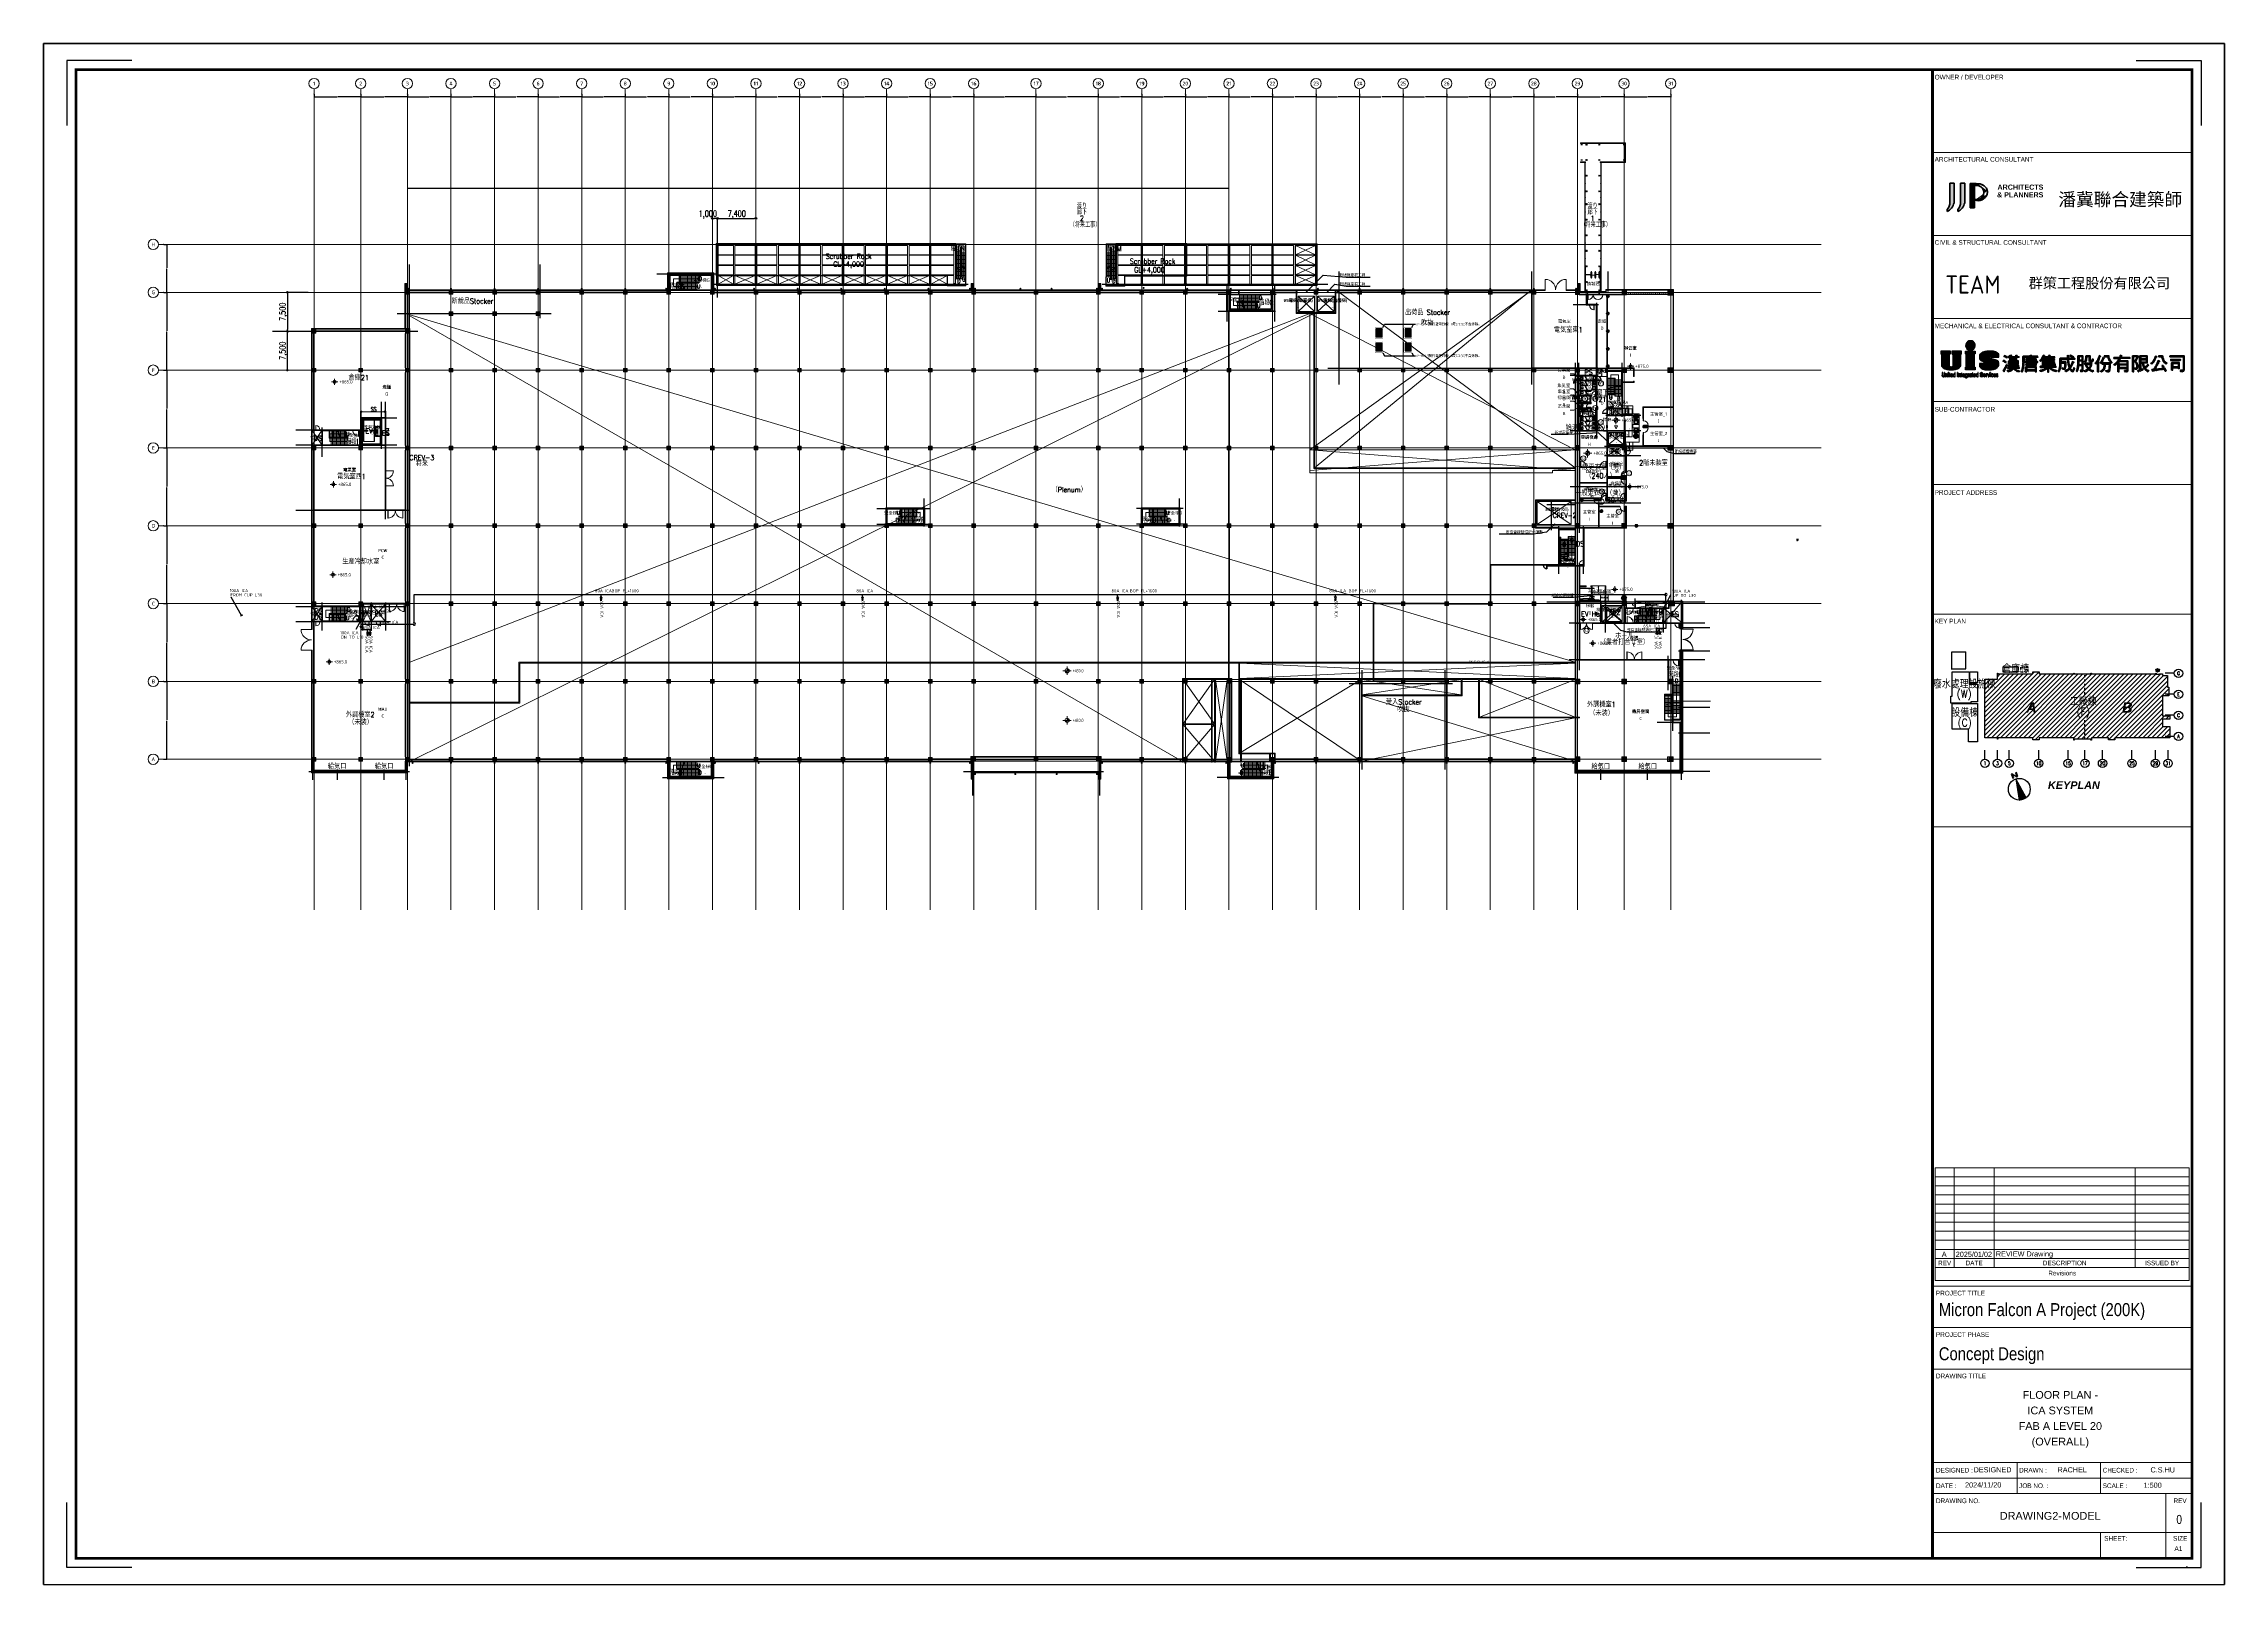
# Paper-space layout '00' of a CAD drawing. Extents: x 22 to 862, y -5 to 589.
# The model-space entities are those that its viewports show. They can reach past a viewport. Long polylines and large blocks are cut down to what shows.
import ezdxf
from ezdxf.enums import TextEntityAlignment as Align

# ---------------------------------------------------------------- set-up
doc = ezdxf.new("R2010")
doc.units = 0
doc.header["$LTSCALE"] = 10
for name, pattern in [('H12PL2$0$HIDDEN', [0.375, 0.25, -0.125]), ('H12PL2$0$JJP_三點線', [0.9, 0.3, -0.15, 0, -0.15, 0, -0.15, 0, -0.15]), ('H12PL2$0$JJP_虛線(退縮線、投影線、地下室範圍、非屬本工程、圖面分區)', [0.45, 0.3, -0.15]), ('H12PL2$0$TAI_虛線', [5.644, 2.822, -2.822]), ('H12PL2$0$虛線', [0.846667, 0.423333, -0.423333]), ('keyplan$0$DOTK2', [0.166, 0.083, -0.083]), ('XFDP20$0$HIDDEN', [0.3, 0.2, -0.1]), ('XFDP20$0$PHANTOM2', [1.25, 0.625, -0.125, 0.125, -0.125, 0.125, -0.125]), ('XFM7P20ICA$0$CENTER', [2, 1.25, -0.25, 0.25, -0.25]), ('XFM7P20ICA$0$CENTERK3', [2.749, 2.5, -0.083, 0.083, -0.083]), ('XFM7P20ICA$0$CENTERK5', [6.916, 6.667, -0.083, 0.083, -0.083]), ('XFM7P20ICA$0$H12PL2$0$HIDDEN', [0.4, 0.3, -0.1]), ('XFM7P20ICA$0$H12PL2$0$JJP_三點線', [0.9, 0.3, -0.15, 0, -0.15, 0, -0.15, 0, -0.15]), ('XFM7P20ICA$0$H12PL2$0$JJP_虛線(退縮線、投影線、地下室範圍、非屬本工程、圖面分區)', [0.45, 0.3, -0.15]), ('XFM7P20ICA$0$H12PL2$0$TAI_虛線', [5.644, 2.822, -2.822]), ('XFM7P20ICA$0$H12PL2$0$虛線', [0.846667, 0.423333, -0.423333]), ('XFM7P20ICA$0$XFDP20$0$HIDDEN2', [0.1875, 0.125, -0.0625])]:
    doc.linetypes.add(name, pattern=pattern)
for name, color, linetype, lineweight in [('FALISU$0$ZS__A0NO7', 255, 'Continuous', 5), ('FALTTR$0$A-ANNO-NOTE', 7, 'Continuous', 70), ('FALTTR$0$G-ANNO-TTLB', 7, 'Continuous', 70), ('FALTTR$0$ZS__A0NO7', 255, 'Continuous', 5), ('ZS__A0NO7', 255, 'Continuous', 5)]:
    doc.layers.add(name, color=color, linetype=linetype, lineweight=lineweight)
for name, color, linetype in [('FALTTR$0$A3', 7, 'Continuous'), ('FALTTR$0$UIS-mM', 164, 'Continuous'), ('H12PL2$0$109N03-1F PLAN_7_4-EQUIP', 252, 'Continuous'), ('H12PL2$0$A-DIM', 252, 'Continuous'), ('H12PL2$0$A-LABEL-HIGH.200K', 252, 'Continuous'), ('H12PL2$0$A-OBJE-2D', 252, 'Continuous'), ('H12PL2$0$A-OBJE-2D.200K', 252, 'Continuous'), ('H12PL2$0$A-OBJE-MEP', 252, 'Continuous'), ('H12PL2$0$A-OBJE-TOIL.3D', 252, 'Continuous'), ('H12PL2$0$A-RAIL', 252, 'Continuous'), ('H12PL2$0$A-STRS', 252, 'Continuous'), ('H12PL2$0$A-TEXT', 252, 'Continuous'), ('H12PL2$0$A-WALL-EX', 252, 'Continuous'), ('H12PL2$0$A-WALL-IN', 252, 'Continuous'), ('H12PL2$0$A-WALL-IN.200K', 252, 'Continuous'), ('H12PL2$0$A-WINDOW', 252, 'Continuous'), ('H12PL2$0$A-ZONE', 252, 'Continuous'), ('H12PL2$0$Door', 252, 'Continuous'), ('H12PL2$0$Hattch', 252, 'Continuous'), ('H12PL2$0$L20_30_ELV', 252, 'Continuous'), ('H12PL2$0$L20_30_SIAGE1', 252, 'Continuous'), ('H12PL2$0$L20_30_SIAGE3', 252, 'Continuous'), ('H12PL2$0$L20_30_STEEL2', 252, 'Continuous'), ('H12PL2$0$S-BEAM-SHOW', 252, 'Continuous'), ('H12PL2$0$S-COL', 252, 'Continuous'), ('H12PL2$0$S-GRID', 252, 'Continuous'), ('H12PL2$0$S-SLAB-SHOW', 252, 'Continuous'), ('H12PL2$0$S-SLAB-SHOW.200K', 252, 'Continuous'), ('H12PL2$0$S-WALL', 252, 'Continuous'), ('H12PL2$0$Window', 252, 'Continuous'), ('HA', 1, 'Continuous'), ('keyplan$0$G-KEY-C', 5, 'Continuous'), ('keyplan$0$G-TEXT', 7, 'Continuous'), ('keyplan$0$HYOKI', 5, 'Continuous'), ('keyplan$0$KP', 1, 'Continuous'), ('keyplan$0$柱心', 2, 'Continuous'), ('XFDP20$0$A-Cancel Notes', 90, 'Continuous'), ('XFDP20$0$A-CR-TXT', 2, 'Continuous'), ('XFDP20$0$A-Door (8K)', 2, 'Continuous'), ('XFDP20$0$A-Partition-Col (50K)', 1, 'Continuous'), ('XFDP20$0$A-STEEL SHEET_STK', 201, 'Continuous'), ('XFDP20$0$A-W-P3_(50K)', 2, 'Continuous'), ('XFDP20$0$A-W-P3_(8K)', 2, 'Continuous'), ('XFDP20$0$A-W-R1 (Rockwool) (50K)', 2, 'Continuous'), ('XFDP20$0$A-W-R1 (Rockwool) (8K)', 2, 'Continuous'), ('XFM7P20ICA$0$H-SIN', 252, 'XFM7P20ICA$0$CENTERK5'), ('XFM7P20ICA$0$H12PL2$0$109N03-1F PLAN_8_4-EQUIP', 252, 'Continuous'), ('XFM7P20ICA$0$H12PL2$0$A-DIM', 252, 'Continuous'), ('XFM7P20ICA$0$H12PL2$0$A-LAW-建築面積計算', 252, 'Continuous'), ('XFM7P20ICA$0$H12PL2$0$A-OBJE-2D', 252, 'Continuous'), ('XFM7P20ICA$0$H12PL2$0$A-OBJE-MEP', 252, 'Continuous'), ('XFM7P20ICA$0$H12PL2$0$A-OBJE-TOIL.3D', 252, 'Continuous'), ('XFM7P20ICA$0$H12PL2$0$A-RAIL', 252, 'Continuous'), ('XFM7P20ICA$0$H12PL2$0$A-STRS', 252, 'Continuous'), ('XFM7P20ICA$0$H12PL2$0$A-TEXT-修改說明', 252, 'Continuous'), ('XFM7P20ICA$0$H12PL2$0$A-WALL-EX', 252, 'Continuous'), ('XFM7P20ICA$0$H12PL2$0$A-WALL-IN', 252, 'Continuous'), ('XFM7P20ICA$0$H12PL2$0$A-ZONE', 252, 'Continuous'), ('XFM7P20ICA$0$H12PL2$0$D label', 252, 'Continuous'), ('XFM7P20ICA$0$H12PL2$0$Door', 252, 'Continuous'), ('XFM7P20ICA$0$H12PL2$0$Hattch', 252, 'Continuous'), ('XFM7P20ICA$0$H12PL2$0$S-COL', 252, 'Continuous'), ('XFM7P20ICA$0$H12PL2$0$S-GRID', 252, 'Continuous'), ('XFM7P20ICA$0$H12PL2$0$S-SLAB-SHOW', 252, 'Continuous'), ('XFM7P20ICA$0$H12PL2$0$S-WALL', 252, 'Continuous'), ('XFM7P20ICA$0$H12PL2$0$Window', 252, 'Continuous'), ('XFM7P20ICA$0$K-SIN', 252, 'XFM7P20ICA$0$CENTERK3'), ('XFM7P20ICA$0$PIPE', 2, 'Continuous'), ('XFM7P20ICA$0$PIPE-TEXT', 1, 'Continuous'), ('XFM7P20ICA$0$SIN-M', 252, 'Continuous'), ('XFM7P20ICA$0$TATEGUT', 252, 'Continuous'), ('XFM7P20ICA$0$TEXT2', 252, 'Continuous'), ('XFM7P20ICA$0$U-ICA-PIPE', 130, 'Continuous'), ('XFM7P20ICA$0$U-ICA-PIPE-P2', 4, 'Continuous'), ('XFM7P20ICA$0$U-ICA-TXT', 3, 'Continuous'), ('XFM7P20ICA$0$U-ICA-VALVE', 2, 'Continuous'), ('XFM7P20ICA$0$U-PV-PIPE', 180, 'Continuous'), ('XFM7P20ICA$0$XFDP20$0$A-CR-TXT', 2, 'Continuous'), ('XFM7P20ICA$0$XFDP20$0$A-Partition-Col (200K)', 1, 'Continuous'), ('XFM7P20ICA$0$XFDP20$0$A-Partition-Col (50K)', 1, 'Continuous'), ('XFM7P20ICA$0$XFDP20$0$A-W-P3_(50K)', 2, 'Continuous'), ('XFM7P20ICA$0$XFDP20$0$A-W-P3_(8K)', 2, 'Continuous'), ('XFM7P20ICA$0$XFDP20$0$A-W-R1 (Rockwool) (200K)', 2, 'XFM7P20ICA$0$XFDP20$0$HIDDEN2'), ('XFM7P20ICA$0$XFDP20$0$A-W-R1 (Rockwool) (50K)', 2, 'Continuous'), ('XFM7P20ICA$0$XFDP20$0$A-W-R1 (Rockwool) (8K)', 2, 'Continuous')]:
    doc.layers.add(name, color=color, linetype=linetype)
doc.styles.add('FALISU$0$MIC-NAME', font='arial.ttf')
doc.styles.add('FALISU$0$PSC-EN', font='arial.ttf', dxfattribs={"width": 0.8})
doc.styles.add('FALTTR$0$ISOCP_B', font='', dxfattribs={"height": 7})
doc.styles.add('FALTTR$0$MIC-Arial', font='arial.ttf', dxfattribs={"height": 3})
doc.styles.add('FALTTR$0$MIC-Arial Narrow', font='ARIALN.TTF', dxfattribs={"height": 1.8})
doc.styles.add('FALTTR$0$Sitka Small_B', font='', dxfattribs={"width": 0.9, "height": 2})
doc.styles.add('FALTTR$0$微軟正黑體_B', font='', dxfattribs={"height": 5})
doc.styles.add('FALTTR$0$新細明體_B', font='', dxfattribs={"height": 4})
doc.styles.add('H12PL2$0$dim-txt', font='isocp.shx', dxfattribs={"width": 0.7, "bigfont": 'chineset.shx'})
doc.styles.add('H12PL2$0$Standard', font='', dxfattribs={"width": 0.8})
doc.styles.add('keyplan$0$BB-TXT', font='romand.shx', dxfattribs={"width": 0.8})
doc.styles.add('keyplan$0$ROMS', font='ROMANS', dxfattribs={"bigfont": 'EXTFONT'})
doc.styles.add('keyplan$0$TEXT', font='simplex.shx', dxfattribs={"width": 0.85, "bigfont": 'chineset.shx'})
doc.styles.add('keyplan$0$XFINE-1', font='arialbi.ttf')
doc.styles.add('TITLE-NAME', font='arial.ttf')
doc.styles.add('XFDP20$0$AA-TXT', font='isocp.shx', dxfattribs={"width": 0.8, "bigfont": 'china.shx'})
doc.styles.add('XFM7P20ICA$0$aa-txt', font='isocp.shx', dxfattribs={"bigfont": 'chineset'})
doc.styles.add('XFM7P20ICA$0$dim-txt', font='isocp.shx', dxfattribs={"width": 0.7, "bigfont": 'chineset'})
doc.styles.add('XFM7P20ICA$0$H12PL2$0$dim-txt', font='isocp.shx', dxfattribs={"width": 0.7, "bigfont": 'chineset.shx'})
doc.styles.add('XFM7P20ICA$0$H12PL2$0$Standard', font='isocp.shx', dxfattribs={"bigfont": 'chineset.shx'})
doc.styles.add('XFM7P20ICA$0$RMS', font='romans.shx', dxfattribs={"width": 0.65, "bigfont": 'BIGFONT.shx'})
doc.styles.add('XFM7P20ICA$0$Standard', font='txt.shx', dxfattribs={"bigfont": 'chineset.shx'})
doc.styles.add('XFM7P20ICA$0$TEXT', font='romans.shx', dxfattribs={"width": 0.85, "bigfont": 'BIGFONT.shx'})
doc.styles.add('XFM7P20ICA$0$XFDP20$0$AA-TXT', font='isocp.shx', dxfattribs={"width": 0.8, "bigfont": 'china.shx'})
doc.styles.get('FALTTR$0$ISOCP_B').set_extended_font_data('ISOCP', bold=True)
doc.styles.get('FALTTR$0$Sitka Small_B').set_extended_font_data('Sitka Small', bold=True)
doc.styles.get('FALTTR$0$微軟正黑體_B').set_extended_font_data('Microsoft JhengHei', bold=True)
doc.styles.get('FALTTR$0$新細明體_B').set_extended_font_data('PMingLiU', bold=True)
doc.styles.get('H12PL2$0$Standard').set_extended_font_data('Microsoft JhengHei')
doc.dimstyles.new('H12PL2$0$ARCH-dim-200MM', dxfattribs={"dimscale": 200, "dimtxt": 0.3, "dimasz": 0.1, "dimexe": 0.1, "dimexo": 0.1, "dimgap": 0.05, "dimtad": 1, "dimdec": 0, "dimlfac": 10, "dimrnd": 0.5, "dimdsep": 46, "dimtxsty": 'H12PL2$0$dim-txt', "dimblk": 'H12PL2$0$_Dot', "dimcen": 2, "dimclrd": 256, "dimclre": 256, "dimclrt": 256, "dimadec": 0, "dimazin": 0, "dimtfac": 1, "dimtix": 1, "dimtmove": 2, "dimatfit": 3, "dimldrblk": 'H12PL2$0$_OBLIQUE', "dimfxl": 1, "dimtvp": 1, "dimtolj": 1, "dimarcsym": 0})
doc.dimstyles.new('XFDP20$0$adim-10', dxfattribs={"dimscale": 1000, "dimtxt": 0.25, "dimasz": 0.25, "dimexe": 0.1, "dimexo": 0.5, "dimgap": 0.15, "dimtad": 0, "dimdec": 4, "dimzin": 0, "dimdsep": 46, "dimtxsty": 'XFDP20$0$AA-TXT', "dimcen": 2.5, "dimclrd": 2, "dimclre": 2, "dimclrt": 256, "dimadec": 0, "dimazin": 0, "dimtfac": 1, "dimtdec": 4, "dimtmove": 0, "dimatfit": 3, "dimfxl": 1, "dimtolj": 1, "dimtzin": 0, "dimarcsym": 0})
doc.dimstyles.new('XFM7P20ICA$0$adim-100', dxfattribs={"dimscale": 100, "dimtxt": 0.25, "dimasz": 0.25, "dimexe": 0.1, "dimexo": 0.5, "dimgap": 0.15, "dimtad": 0, "dimdec": 4, "dimtxsty": 'XFM7P20ICA$0$dim-txt', "dimcen": -0.025, "dimclrd": 3, "dimclre": 3, "dimclrt": 256, "dimadec": 0, "dimazin": 0, "dimtfac": 1, "dimtdec": 4, "dimtmove": 0, "dimatfit": 3, "dimfxl": 1.25, "dimarcsym": 0})
doc.dimstyles.new('XFM7P20ICA$0$ADS-400R', dxfattribs={"dimscale": 400, "dimtxt": 3, "dimasz": 0.8, "dimexe": 0, "dimexo": 0, "dimgap": 0.1, "dimtad": 1, "dimdec": 1, "dimrnd": 0.1, "dimdsep": 46, "dimlunit": 6, "dimtxsty": 'XFM7P20ICA$0$RMS', "dimblk1": 'XFM7P20ICA$0$_Origin', "dimblk2": 'XFM7P20ICA$0$_Origin', "dimsah": 1, "dimcen": 0, "dimclrt": 7, "dimadec": 0, "dimazin": 0, "dimtfac": 1, "dimtdec": 1, "dimtix": 1, "dimtmove": 2, "dimatfit": 3, "dimldrblk": 'XFM7P20ICA$0$_Origin', "dimfxl": 1, "dimtolj": 1, "dimarcsym": 0})
doc.dimstyles.new('XFM7P20ICA$0$H12PL2$0$ARCH-dim-200MM', dxfattribs={"dimscale": 200, "dimtxt": 0.3, "dimasz": 0.1, "dimexe": 0.1, "dimexo": 0.1, "dimgap": 0.05, "dimtad": 1, "dimdec": 0, "dimlfac": 10, "dimrnd": 0.5, "dimdsep": 46, "dimtxsty": 'XFM7P20ICA$0$H12PL2$0$dim-txt', "dimblk": 'XFM7P20ICA$0$H12PL2$0$_Dot', "dimcen": 2, "dimclrd": 256, "dimclre": 256, "dimclrt": 256, "dimadec": 0, "dimazin": 0, "dimtfac": 1, "dimtix": 1, "dimtmove": 2, "dimatfit": 3, "dimldrblk": 'XFM7P20ICA$0$H12PL2$0$_OBLIQUE', "dimfxl": 1, "dimtvp": 1, "dimtolj": 1, "dimarcsym": 0})
doc.dimstyles.new('XFM7P20ICA$0$Standard', dxfattribs={"dimtxt": 0.18, "dimasz": 0.18, "dimexe": 0.18, "dimexo": 0.0625, "dimgap": 0.09, "dimtad": 0, "dimtih": 1, "dimtoh": 1, "dimdec": 4, "dimzin": 0, "dimdsep": 46, "dimtxsty": 'XFM7P20ICA$0$Standard', "dimcen": 0.09, "dimadec": 0, "dimazin": 0, "dimtfac": 1, "dimtdec": 4, "dimtofl": 0, "dimtmove": 0, "dimatfit": 3, "dimfxl": 1, "dimtolj": 1, "dimtzin": 0, "dimarcsym": 0})
pattern_1 = [(45, (0, -219.6886), (-0.8838835, 0.8838835), [])]

# ---------------------------------------------------------------- blocks, each defined once
blk = doc.blocks.new('FALTTR$0$new block')
h = blk.add_hatch(color=114)
h.paths.add_polyline_path([(28.34, 7.27), (28.46, 7.54), (28.59, 7.83), (28.72, 8.14), (28.76, 8.24), (28.74, 8.28), (28.59, 8.63), (28.54, 8.67), (28.49, 8.62), (28.48, 8.59), (28.36, 8.34), (28.23, 8.06), (28.1, 7.78), (28, 7.59), (27.85, 7.32), (27.7, 7.07), (27.55, 6.83), (27.51, 6.78), (27.33, 6.53), (27.15, 6.33), (27.12, 6.23), (27.16, 6.16), (27.19, 6.12), (27.47, 5.83), (27.59, 5.73), (27.65, 5.82), (27.69, 6.07), (27.81, 6.26), (27.96, 6.52), (28.09, 6.76), (28.1, 6.79), (28.22, 7.02)])
h.paths.add_polyline_path([(27.52, 9.58), (27.65, 9.49), (27.89, 9.32), (28.12, 9.13), (28.14, 9.15), (28.35, 9.45), (28.4, 9.52), (28.2, 9.67), (27.95, 9.85), (27.89, 9.88), (27.66, 10.02), (27.37, 10.18), (27.31, 10.13), (27.22, 10.02), (27.09, 9.82), (27.25, 9.75)])
h.paths.add_polyline_path([(28.05, 11.87), (27.76, 12.02), (27.69, 11.96), (27.61, 11.85), (27.48, 11.65), (27.61, 11.59), (27.9, 11.44), (28.01, 11.37), (28.25, 11.2), (28.48, 11.02), (28.5, 11.04), (28.72, 11.34), (28.76, 11.41), (28.58, 11.54), (28.32, 11.72), (28.29, 11.74)])
for points in [[(29.79, 11.18), (29.79, 10.24), (29.9, 10.15), (30.17, 10.15), (30.29, 10.24), (30.29, 10.32), (30.29, 10.71), (30.29, 11.18), (32.01, 11.18), (32.01, 10.71), (30.29, 10.71), (30.29, 10.32), (32.01, 10.32), (32.01, 10.24), (32.12, 10.15), (32.4, 10.15), (32.51, 10.24), (32.51, 11.18), (33.34, 11.18), (33.4, 11.3), (33.4, 11.52), (33.34, 11.6), (32.51, 11.6), (32.51, 11.8), (32.58, 11.94), (32.65, 12.04), (32.52, 12.11), (32.12, 12.13), (32.01, 12.04), (32.01, 11.6), (30.29, 11.6), (30.29, 11.82), (30.36, 11.96), (30.43, 12.07), (30.3, 12.14), (29.9, 12.16), (29.79, 12.07), (29.79, 11.6), (29.04, 11.6), (28.99, 11.52), (28.99, 11.3), (29.04, 11.18)], [(30.95, 8.6), (30.95, 8.21), (31.43, 8.21), (31.43, 8.6)], [(37.57, 9.68), (35.65, 9.68), (35.57, 9.56), (35.57, 9.35), (35.65, 9.24), (37.57, 9.24), (40.54, 9.24), (40.62, 9.35), (40.62, 9.56), (40.54, 9.68)], [(39.51, 10.2), (39.51, 9.68), (40.01, 9.68), (40.01, 10.57), (39.9, 10.66), (37.57, 10.66), (35.98, 10.66), (35.9, 10.54), (35.9, 10.32), (35.98, 10.2)], [(35.98, 8.65), (35.9, 8.54), (35.9, 8.32), (35.98, 8.21), (37.57, 8.21), (39.9, 8.21), (40.01, 8.32), (40.01, 9.24), (39.51, 9.24), (39.51, 8.65)], [(31.95, 6.72), (31.74, 6.92), (31.64, 7.01), (33.45, 7.01), (33.51, 7.13), (33.51, 7.35), (33.45, 7.43), (31.41, 7.43), (31.39, 7.49), (31.39, 7.49), (31.42, 7.79), (30.94, 7.79), (30.93, 7.72), (30.86, 7.44), (30.86, 7.43), (28.93, 7.43), (28.87, 7.35), (28.87, 7.13), (28.93, 7.01), (30.65, 7.01), (30.63, 6.98), (30.41, 6.78), (30.32, 6.72), (30.09, 6.58), (29.81, 6.46), (29.49, 6.35), (29.31, 6.28), (29.02, 6.2), (28.73, 6.15), (28.77, 6.05), (28.99, 5.77), (29.12, 5.65), (29.17, 5.66), (29.49, 5.77), (29.72, 5.85), (30.02, 5.98), (30.28, 6.12), (30.51, 6.26), (30.72, 6.41), (30.8, 6.48), (31.01, 6.69), (31.18, 6.92), (31.28, 6.78), (31.48, 6.55), (31.64, 6.4), (31.9, 6.21), (31.95, 6.17), (32.19, 6.03), (32.48, 5.88), (32.63, 5.81), (32.91, 5.72), (33.2, 5.65), (33.32, 5.71), (33.36, 5.76), (33.57, 5.98), (33.59, 6.07), (33.54, 6.1), (33.42, 6.12), (33.13, 6.17), (33.06, 6.18), (32.78, 6.27), (32.5, 6.39), (32.39, 6.44), (32.13, 6.59)], [(30.95, 8.21), (29.23, 8.21), (29.17, 8.12), (29.17, 7.9), (29.23, 7.79), (30.94, 7.79), (33.15, 7.79), (33.2, 7.9), (33.2, 8.12), (33.15, 8.21)]]:
    blk.add_hatch(color=114).paths.add_polyline_path(points)
h = blk.add_hatch(color=114)
h.paths.add_polyline_path([(33.04, 8.6), (33.15, 8.67), (33.15, 9.84), (33.04, 9.93), (31.43, 9.93), (31.43, 10.32), (30.95, 10.32), (30.95, 9.93), (29.34, 9.93), (29.23, 9.84), (29.23, 8.67), (29.34, 8.6), (30.95, 8.6)])
h.paths.add_polyline_path([(31.43, 8.98), (31.43, 9.54), (32.65, 9.54), (32.65, 8.98)], flags=16)
h.paths.add_polyline_path([(30.95, 8.98), (29.73, 8.98), (29.73, 9.54), (30.95, 9.54)], flags=16)
at = {"layer": 'FALTTR$0$UIS-mM'}
for points in [[(13.74, 14.17), (15.39, 14.17, 4.273121)], [(40.54, 11.24), (40.62, 11.34), (40.62, 11.57), (40.54, 11.68), (38.07, 11.68), (38.07, 11.85), (38.14, 12), (38.2, 12.1), (38.08, 12.16), (37.68, 12.18), (37.57, 12.1), (37.57, 11.68), (34.9, 11.68), (34.79, 11.57), (34.79, 9.31), (34.79, 8.98), (34.78, 8.66), (34.76, 8.36), (34.74, 8.09), (34.72, 7.83), (34.69, 7.59), (34.64, 7.3), (34.57, 7.01), (34.5, 6.73), (34.39, 6.42), (34.28, 6.15), (34.15, 5.93), (34.18, 5.83), (34.21, 5.82), (34.44, 5.64), (34.51, 5.62), (34.6, 5.76), (34.74, 6.01), (34.85, 6.28), (34.86, 6.31), (34.96, 6.59), (35.05, 6.87), (35.12, 7.16), (35.16, 7.44), (35.18, 7.52), (35.21, 7.76), (35.24, 8.02), (35.26, 8.31), (35.28, 8.62), (35.28, 8.96), (35.29, 9.31), (35.29, 11.24)], [(42.14, 11.05), (41.97, 10.81), (41.89, 10.7), (41.71, 10.46), (41.5, 10.25), (41.29, 10.06), (41.26, 10.02), (41.31, 9.97), (41.58, 9.87), (41.73, 9.84), (41.77, 9.87), (41.99, 10.07), (42.2, 10.29), (42.32, 10.45), (42.32, 8.18), (42.43, 8.09), (42.7, 8.09), (42.82, 8.18), (42.82, 8.32), (42.82, 8.77), (42.82, 9.21), (42.82, 9.63), (42.82, 10.1), (46.9, 10.1), (46.96, 10.2), (46.96, 10.43), (46.9, 10.52), (42.82, 10.52), (42.82, 10.99), (47.07, 10.99), (47.15, 11.09), (47.15, 11.32), (47.07, 11.43), (42.88, 11.43), (42.89, 11.45), (43, 11.72), (43.12, 11.8), (43.18, 11.88), (43.1, 11.97), (42.62, 12.16), (42.56, 12.11), (42.49, 11.86), (42.39, 11.58), (42.28, 11.34), (42.27, 11.31)], [(42.82, 9.63), (42.82, 9.21), (46.9, 9.21), (46.96, 9.31), (46.96, 9.54), (46.9, 9.63)], [(47.18, 8.32), (47.26, 8.43), (47.26, 8.65), (47.18, 8.77), (42.82, 8.77), (42.82, 8.32)], [(44.72, 11.86), (44.58, 11.62), (44.43, 11.43), (45.03, 11.43), (45.07, 11.49), (45.23, 11.74), (45.37, 11.82), (45.46, 11.88), (45.45, 11.89), (45.28, 11.98), (44.87, 12.16), (44.82, 12.11)], [(44.99, 10.99), (44.48, 10.99), (44.48, 10.52), (44.99, 10.52)], [(44.48, 10.1), (44.48, 9.63), (44.99, 9.63), (44.99, 10.1)], [(44.99, 9.21), (44.48, 9.21), (44.48, 8.77), (44.99, 8.77)], [(55.99, 9.96), (55.99, 9.69), (55.98, 9.36), (55.97, 9.05), (55.96, 8.77), (55.94, 8.49), (55.92, 8.24), (55.91, 8.13), (55.88, 7.83), (55.83, 7.53), (55.78, 7.24), (55.72, 6.96), (55.7, 6.85), (55.6, 6.54), (55.51, 6.27), (55.4, 6.03), (55.44, 5.94), (55.46, 5.93), (55.7, 5.74), (55.76, 5.73), (55.88, 5.94), (55.99, 6.21), (56.08, 6.49), (56.14, 6.66), (56.22, 6.95), (56.28, 7.23), (56.34, 7.52), (56.38, 7.81), (56.4, 7.99), (57.57, 7.99), (57.57, 8.43), (56.44, 8.43), (56.45, 8.56), (56.46, 8.83), (56.47, 9.13), (56.48, 9.44), (56.49, 9.77), (57.57, 9.77), (57.57, 10.2), (56.49, 10.2), (56.49, 11.49), (56.49, 11.93), (56.1, 11.93), (55.99, 11.82)], [(57.57, 11.49), (57.57, 10.2), (57.57, 9.77), (57.57, 8.43), (57.57, 7.99), (57.57, 6.62), (57.48, 6.36), (57.35, 6.3), (56.98, 6.28), (56.93, 6.23), (57.02, 6.03), (57.09, 5.79), (57.18, 5.7), (57.57, 5.78), (57.81, 5.89), (57.85, 5.92), (58.02, 6.14), (58.07, 6.42), (58.07, 11.82), (57.93, 11.93), (56.49, 11.93), (56.49, 11.49)], [(61.49, 8.7), (61.36, 8.94), (61.24, 8.98), (58.63, 8.98), (58.54, 8.88), (58.54, 8.65), (58.63, 8.54), (60.92, 8.54), (60.85, 8.31), (60.75, 8.05), (60.68, 7.88), (60.54, 7.61), (60.38, 7.37), (60.35, 7.34), (60.16, 7.11), (60.12, 7.15), (59.93, 7.38), (59.81, 7.54), (59.66, 7.8), (59.54, 8.07), (59.47, 8.25), (59.38, 8.54), (58.9, 8.54), (58.92, 8.47), (59.02, 8.16), (59.12, 7.89), (59.24, 7.65), (59.32, 7.47), (59.47, 7.22), (59.65, 6.97), (59.82, 6.8), (59.81, 6.78), (59.74, 6.73), (59.51, 6.57), (59.24, 6.43), (58.95, 6.3), (58.68, 6.21), (58.39, 6.14), (58.35, 6.1), (58.39, 6.03), (58.55, 5.8), (58.68, 5.73), (58.9, 5.79), (59.19, 5.89), (59.43, 6), (59.43, 6), (59.7, 6.14), (59.95, 6.3), (60.18, 6.47), (60.26, 6.41), (60.47, 6.27), (60.73, 6.12), (61, 5.98), (61.07, 5.96), (61.36, 5.84), (61.62, 5.75), (61.74, 5.7), (61.81, 5.77), (61.86, 5.81), (62.07, 6.01), (62.1, 6.1), (62.03, 6.14), (61.89, 6.17), (61.58, 6.27), (61.31, 6.37), (61.08, 6.48), (61.04, 6.5), (60.77, 6.64), (60.53, 6.8), (60.54, 6.81), (60.73, 7.03), (60.85, 7.2), (60.99, 7.45), (61.13, 7.74), (61.18, 7.84), (61.28, 8.07), (61.38, 8.36)], [(59.51, 10.78), (59.52, 11.09), (59.52, 11.43), (60.41, 11.43), (60.41, 9.77), (60.49, 9.57), (60.59, 9.53), (60.91, 9.49), (61.46, 9.49), (61.64, 9.51), (61.83, 9.67), (61.89, 9.84), (61.97, 10.12), (62.04, 10.45), (61.95, 10.57), (61.72, 10.66), (61.63, 10.68), (61.57, 10.64), (61.51, 10.33), (61.45, 10.1), (61.27, 9.99), (61.15, 9.99), (60.95, 10.03), (60.91, 10.13), (60.91, 11.77), (60.79, 11.88), (59.13, 11.88), (59.02, 11.77), (59.02, 11.11), (59.01, 10.99), (58.99, 10.69), (58.94, 10.41), (58.92, 10.36), (58.8, 10.11), (58.62, 9.89), (58.38, 9.68), (58.43, 9.58), (58.61, 9.34), (58.74, 9.29), (58.94, 9.44), (59.13, 9.64), (59.19, 9.71), (59.33, 9.96), (59.43, 10.25), (59.47, 10.48)], [(72.42, 10.79), (76.05, 10.79), (76.13, 10.91), (76.13, 11.13), (76.05, 11.24), (72.63, 11.24), (72.65, 11.28), (72.77, 11.55), (72.99, 11.68), (73.07, 11.8), (72.99, 11.9), (72.44, 12.1), (72.33, 12.02), (72.25, 11.78), (72.15, 11.5), (72.05, 11.24), (69.91, 11.24), (69.83, 11.13), (69.83, 10.91), (69.91, 10.79), (71.84, 10.79), (71.8, 10.72), (71.71, 10.55), (71.56, 10.3), (71.39, 10.05), (71.21, 9.81), (71.21, 9.8), (71.02, 9.57), (70.82, 9.35), (70.61, 9.13), (70.4, 8.94), (70.18, 8.75), (69.94, 8.57), (69.89, 8.49), (69.93, 8.44), (69.97, 8.43), (70.24, 8.31), (70.41, 8.29), (70.62, 8.46), (70.85, 8.65), (71.07, 8.85), (71.28, 9.06), (71.41, 9.22), (71.41, 5.73), (71.52, 5.65), (71.8, 5.65), (71.91, 5.73), (71.91, 6.89), (71.91, 7.35), (71.91, 8.24), (71.91, 8.67), (71.91, 9.52), (74.91, 9.52), (74.91, 8.67), (74.91, 8.24), (74.91, 7.35), (74.91, 6.89), (74.91, 6.4), (74.77, 6.23), (74.69, 6.21), (74.43, 6.19), (74.01, 6.18), (73.94, 6.15), (74.03, 5.94), (74.1, 5.7), (74.19, 5.62), (74.52, 5.65), (74.81, 5.7), (75.05, 5.76), (75.32, 5.91), (75.41, 6.12), (75.41, 9.87), (75.27, 9.99), (71.96, 9.99), (72.03, 10.09), (72.12, 10.24), (72.27, 10.49)], [(77.55, 11.49), (78.83, 11.49), (77.89, 9.68), (77.85, 9.56), (77.92, 9.49), (78.1, 9.3), (78.29, 9.07), (78.45, 8.83), (78.59, 8.59), (78.67, 8.4), (78.75, 8.12), (78.78, 7.85), (78.75, 7.59), (78.65, 7.35), (78.5, 7.19), (78.21, 7.13), (77.89, 7.17), (77.8, 7.1), (77.84, 7.02), (77.92, 6.71), (78.1, 6.59), (78.17, 6.59), (78.49, 6.63), (78.71, 6.73), (78.74, 6.74), (78.97, 6.91), (79.14, 7.15), (79.18, 7.26), (79.25, 7.54), (79.27, 7.85), (79.27, 7.94), (79.24, 8.22), (79.16, 8.5), (79.05, 8.79), (79.02, 8.85), (78.86, 9.11), (78.69, 9.34), (78.49, 9.55), (78.44, 9.65), (78.47, 9.76), (79.41, 11.68), (79.23, 11.86), (79.05, 11.91), (77.16, 11.91), (77.05, 11.82), (77.05, 5.76), (77.16, 5.68), (77.44, 5.68), (77.55, 5.76)], [(79.74, 6.44), (79.64, 6.4), (79.34, 6.32), (79.08, 6.26), (79.14, 6.09), (79.27, 5.76), (79.35, 5.65), (79.55, 5.85), (79.77, 5.92), (80.05, 6.01), (80.33, 6.11), (80.61, 6.21), (80.89, 6.32), (81.16, 6.43), (81.17, 6.48), (81.19, 6.85), (81.13, 6.92), (81.1, 6.91), (81.08, 6.9), (80.81, 6.79), (80.53, 6.69), (80.24, 6.59), (80.24, 8.98), (80.24, 9.43), (80.24, 10.24), (80.24, 10.68), (80.24, 11.46), (80.24, 11.91), (79.85, 11.91), (79.74, 11.8)], [(82.3, 11.46), (82.3, 10.68), (82.3, 10.24), (82.3, 9.43), (80.24, 9.43), (80.24, 8.98), (82.69, 8.98), (82.8, 9.1), (82.8, 11.82), (82.69, 11.91), (80.24, 11.91), (80.24, 11.46)], [(82.3, 10.24), (82.3, 10.68), (80.24, 10.68), (80.24, 10.24)], [(81.81, 7.59), (81.8, 7.62), (81.7, 7.85), (81.6, 8.13), (81.51, 8.43), (81.45, 8.67), (81.39, 8.98), (80.93, 8.98), (80.97, 8.79), (81.03, 8.48), (81.1, 8.2), (81.17, 7.96), (81.24, 7.71), (81.35, 7.44), (81.48, 7.17), (81.56, 7.02), (81.72, 6.77), (81.92, 6.52), (82.01, 6.42), (82.23, 6.21), (82.46, 6.03), (82.66, 5.9), (82.9, 5.76), (82.99, 5.7), (83.08, 5.78), (83.14, 5.84), (83.35, 6.04), (83.38, 6.12), (83.33, 6.17), (83.12, 6.26), (82.86, 6.4), (82.64, 6.56), (82.55, 6.63), (82.33, 6.83), (82.15, 7.05), (82.08, 7.15), (82.27, 7.29), (82.5, 7.46), (82.72, 7.66), (82.94, 7.86), (83.16, 8.09), (83.33, 8.13), (83.41, 8.18), (83.41, 8.19), (83.29, 8.32), (82.97, 8.6), (82.89, 8.55), (82.87, 8.52), (82.66, 8.28), (82.46, 8.07), (82.25, 7.89), (82.07, 7.75)], [(95.22, 9.18), (95.11, 9.26), (92.22, 9.26), (92.12, 9.15), (92.12, 6.4), (92.22, 6.31), (92.5, 6.31), (92.61, 6.4), (92.61, 7.17), (92.61, 7.63), (92.61, 8.82), (94.72, 8.82), (94.72, 7.63), (94.72, 7.17), (94.72, 6.89), (94.83, 6.82), (95.11, 6.82), (95.22, 6.89)], [(44.79, 7.85), (44.86, 7.99), (44.93, 8.09), (44.8, 8.16), (44.4, 8.18), (44.29, 8.09), (44.29, 7.85), (41.57, 7.85), (41.48, 7.74), (41.48, 7.51), (41.57, 7.4), (44.05, 7.4), (43.95, 7.33), (43.7, 7.14), (43.48, 7), (43.3, 6.9), (43.03, 6.77), (42.76, 6.65), (42.49, 6.55), (42.45, 6.53), (42.19, 6.46), (41.92, 6.38), (41.62, 6.31), (41.29, 6.23), (41.34, 6.14), (41.39, 6.1), (41.59, 5.88), (41.68, 5.79), (41.76, 5.8), (42.01, 5.87), (42.42, 6.01), (42.57, 6.06), (42.85, 6.18), (43.12, 6.3), (43.37, 6.43), (43.62, 6.57), (43.87, 6.73), (44.12, 6.91), (44.29, 7.03), (44.29, 5.68), (44.4, 5.6), (44.68, 5.6), (44.79, 5.68), (44.79, 7.2), (44.83, 7.17), (45.06, 6.97), (45.29, 6.8), (45.47, 6.67), (45.71, 6.51), (45.97, 6.36), (46.26, 6.21), (46.4, 6.14), (46.64, 6.04), (46.92, 5.93), (47.21, 5.83), (47.54, 5.73), (47.61, 5.8), (47.67, 5.87), (47.88, 6.1), (47.96, 6.18), (47.77, 6.21), (47.48, 6.28), (47.2, 6.36), (46.92, 6.45), (46.62, 6.56), (46.34, 6.67), (46.08, 6.8), (45.84, 6.92), (45.62, 7.05), (45.38, 7.21), (45.11, 7.4), (47.51, 7.4), (47.6, 7.51), (47.6, 7.74), (47.51, 7.85)], [(92.61, 7.63), (92.61, 7.17), (94.72, 7.17), (94.72, 7.63)]]:
    blk.add_hatch(color=114, dxfattribs=at).paths.add_polyline_path(points)
h = blk.add_hatch(color=256, dxfattribs=at)
edge = h.paths.add_edge_path()
edge.add_line((11.13, 12.59), (11.13, 13.65))
edge.add_line((11.13, 13.65), (7.41, 13.65))
edge.add_line((7.41, 13.65), (7.41, 12.59))
edge.add_line((7.41, 12.59), (7.49, 12.59))
edge.add_arc((7.49, 12.34), 0.246, 0, 90, ccw=False)
edge.add_line((7.73, 12.34), (7.73, 7.93))
edge.add_arc((7.49, 7.93), 0.246, 316.57841, 360, ccw=False)
edge.add_arc((7.12, 8.28), 0.756, 223.42159, 316.57841, ccw=False)
edge.add_arc((6.75, 7.93), 0.246, 180, 223.42159, ccw=False)
edge.add_line((6.5, 7.93), (6.5, 12.34))
edge.add_arc((6.75, 12.34), 0.246, 90, 180, ccw=False)
edge.add_line((6.75, 12.59), (6.82, 12.59))
edge.add_line((6.82, 12.59), (6.82, 13.65))
edge.add_line((6.82, 13.65), (3.1, 13.65))
edge.add_line((3.1, 13.65), (3.1, 12.59))
edge.add_line((3.1, 12.59), (3.17, 12.59))
edge.add_arc((3.17, 12.34), 0.246, 0, 90, ccw=False)
edge.add_line((3.42, 12.34), (3.42, 7.98))
edge.add_arc((3.66, 7.98), 0.246, 180, 208.54169)
edge.add_arc((6.17, 9.81), 3.35, 215.59317, 271.44221)
edge.add_line((6.25, 6.47), (7.98, 6.47))
edge.add_arc((8.06, 9.81), 3.35, 268.55779, 324.40683)
edge.add_arc((10.57, 7.98), 0.246, 331.45831, 360)
edge.add_line((10.82, 7.98), (10.82, 12.34))
edge.add_arc((11.06, 12.34), 0.246, 90, 180, ccw=False)
edge.add_line((11.06, 12.59), (11.13, 12.59))
h = blk.add_hatch(color=256, dxfattribs=at)
edge = h.paths.add_edge_path()
edge.add_line((16.36, 13.65), (16.36, 12.59))
edge.add_line((16.36, 12.59), (16.29, 12.59))
edge.add_arc((16.29, 12.34), 0.246, 90, 180)
edge.add_line((16.04, 12.34), (16.04, 7.78))
edge.add_arc((16.29, 7.78), 0.246, 180, 270)
edge.add_line((16.29, 7.53), (16.36, 7.53))
edge.add_line((16.36, 7.53), (16.36, 6.47))
edge.add_line((16.36, 6.47), (12.64, 6.47))
edge.add_line((12.64, 6.47), (12.64, 7.53))
edge.add_line((12.64, 7.53), (12.71, 7.53))
edge.add_arc((12.71, 7.78), 0.246, 270, 360)
edge.add_line((12.96, 7.78), (12.96, 12.34))
edge.add_arc((12.71, 12.34), 0.246, 0, 90)
edge.add_line((12.71, 12.59), (12.64, 12.59))
edge.add_line((12.64, 12.59), (12.64, 13.65))
edge.add_line((12.64, 13.65), (16.36, 13.65))
h = blk.add_hatch(color=256, dxfattribs=at)
edge = h.paths.add_edge_path()
edge.add_arc((20.8, 11.43), 2.79, 163.90838, 194.77331)
edge.add_arc((19.32, 11.16), 1.3, 199.89373, 250.14073)
edge.add_arc((22.62, 18.14), 9.01, 245.45515, 257.7448)
edge.add_line((20.71, 9.33), (21.93, 8.98))
edge.add_arc((21.83, 8.28), 0.698, -190.33355, 82.22693, ccw=False)
edge.add_arc((21.85, 8.43), 0.706, 142.10266, 181.47007, ccw=False)
edge.add_line((21.3, 8.86), (18.06, 8.86))
edge.add_line((18.06, 8.86), (18.06, 7.69))
edge.add_arc((20.82, 10.18), 3.71, 222.03631, 271.70641)
edge.add_line((20.93, 6.47), (22.66, 6.47))
edge.add_arc((22.64, 9.89), 3.42, 270.29875, 324.94484)
edge.add_arc((22.76, 8.69), 2.79, 343.90838, 374.77331)
edge.add_arc((24.24, 8.96), 1.3, 19.89373, 70.14073)
edge.add_arc((21.21, 2.03), 8.85, 66.98662, 79.38447)
edge.add_line((22.84, 10.73), (21.63, 11.14))
edge.add_arc((21.73, 11.83), 0.689, -9.65427, 261.54765, ccw=False)
edge.add_arc((21.7, 11.69), 0.706, -33.3407, 1.47007, ccw=False)
edge.add_line((22.29, 11.3), (25.49, 11.3))
edge.add_line((25.49, 11.3), (25.49, 12.52))
edge.add_arc((22.85, 10.03), 3.63, 43.32536, 93.53692)
edge.add_line((22.63, 13.65), (20.9, 13.65))
edge.add_arc((20.92, 10.23), 3.42, 90.29875, 144.94484)
h = blk.add_hatch(color=114, dxfattribs=at)
h.paths.add_polyline_path([(37.57, 10.66), (38.07, 10.66), (38.07, 11.24), (37.57, 11.24)])
h.paths.add_polyline_path([(38.07, 10.2), (37.57, 10.2), (37.57, 9.68), (38.07, 9.68)])
h.paths.add_polyline_path([(37.57, 9.24), (37.57, 8.65), (38.07, 8.65), (38.07, 9.24)])
h.paths.add_polyline_path([(37.57, 8.21), (37.57, 7.65), (38.07, 7.65), (38.07, 8.21)])
h = blk.add_hatch(color=114, dxfattribs=at)
h.paths.add_polyline_path([(53.48, 11.53), (53.72, 11.39), (53.97, 11.23), (54.21, 11.06), (54.22, 11.08), (54.42, 11.37), (54.46, 11.43), (54.43, 11.46), (54.2, 11.61), (53.92, 11.79), (53.8, 11.86), (53.54, 11.99), (53.24, 12.13), (53.17, 12.08), (53.09, 11.97), (52.96, 11.77), (53.19, 11.68)])
h.paths.add_polyline_path([(52.52, 10.91), (52.52, 11.08), (52.51, 11.37), (52.51, 11.68), (52.57, 11.86), (52.63, 11.96), (52.5, 12.03), (52.04, 12.07), (51.99, 11.98), (51.99, 11.78), (52, 11.47), (52.01, 11.18), (52.02, 10.91), (49.18, 10.91), (49.07, 10.79), (49.07, 9.1), (49.07, 8.9), (49.06, 8.57), (49.05, 8.28), (49.02, 8), (48.99, 7.74), (48.97, 7.59), (48.91, 7.3), (48.84, 7.01), (48.75, 6.73), (48.65, 6.49), (48.52, 6.22), (48.38, 6.01), (48.41, 5.91), (48.44, 5.9), (48.67, 5.71), (48.74, 5.7), (48.82, 5.8), (48.98, 6.05), (49.1, 6.31), (49.2, 6.53), (49.3, 6.82), (49.39, 7.1), (49.44, 7.37), (49.48, 7.57), (49.51, 7.82), (49.54, 8.1), (49.56, 8.4), (49.57, 8.74), (49.57, 9.1), (51.04, 9.1), (51.02, 8.76), (51, 8.43), (50.98, 8.16), (50.96, 7.95), (50.94, 7.82), (50.89, 7.49), (50.82, 7.28), (50.74, 7.16), (50.49, 7.07), (50.45, 7.07), (50.17, 7.11), (49.88, 7.2), (49.88, 7.15), (49.97, 6.96), (50.05, 6.71), (50.15, 6.59), (50.49, 6.54), (50.8, 6.57), (51.04, 6.67), (51.18, 6.85), (51.2, 6.88), (51.28, 7.11), (51.35, 7.4), (51.4, 7.76), (51.42, 7.89), (51.44, 8.12), (51.46, 8.38), (51.47, 8.69), (51.48, 9.04), (51.49, 9.43), (51.4, 9.54), (49.57, 9.54), (49.57, 10.45), (52.04, 10.45), (52.06, 10.17), (52.08, 9.88), (52.11, 9.61), (52.12, 9.54), (52.16, 9.24), (52.2, 8.94), (52.25, 8.65), (52.31, 8.36), (52.37, 8.08), (52.45, 7.79), (52.54, 7.51), (52.64, 7.23), (52.59, 7.19), (52.41, 7.01), (52.2, 6.81), (51.96, 6.63), (51.72, 6.46), (51.65, 6.42), (51.39, 6.26), (51.13, 6.15), (51.07, 6.1), (51.13, 6), (51.31, 5.82), (51.43, 5.73), (51.58, 5.77), (51.71, 5.85), (51.96, 6.02), (52.21, 6.19), (52.44, 6.37), (52.65, 6.56), (52.86, 6.76), (53, 6.49), (53.16, 6.25), (53.33, 6.04), (53.52, 5.85), (53.74, 5.7), (53.96, 5.65), (54.04, 5.66), (54.25, 5.8), (54.46, 6.08), (54.47, 6.11), (54.59, 6.34), (54.72, 6.61), (54.85, 6.92), (54.77, 7.07), (54.76, 7.09), (54.56, 7.31), (54.49, 7.37), (54.38, 7.05), (54.27, 6.77), (54.16, 6.56), (54.11, 6.48), (53.93, 6.31), (53.65, 6.44), (53.49, 6.65), (53.34, 6.9), (53.2, 7.17), (53.32, 7.33), (53.49, 7.57), (53.65, 7.83), (53.67, 7.86), (53.8, 8.11), (53.93, 8.37), (54.05, 8.64), (54.16, 8.92), (54.27, 9.21), (54.46, 9.31), (54.54, 9.4), (54.53, 9.43), (54.34, 9.53), (53.93, 9.68), (53.81, 9.59), (53.75, 9.33), (53.66, 9.04), (53.56, 8.77), (53.44, 8.51), (53.42, 8.47), (53.29, 8.19), (53.15, 7.93), (53, 7.69), (52.98, 7.75), (52.89, 8.02), (52.81, 8.33), (52.75, 8.57), (52.69, 8.85), (52.64, 9.14), (52.6, 9.45), (52.57, 9.76), (52.56, 9.85), (52.55, 10.14), (52.54, 10.45), (54.74, 10.45), (54.82, 10.57), (54.82, 10.79), (54.74, 10.91)])
h = blk.add_hatch(color=114, dxfattribs=at)
h.paths.add_polyline_path([(63.52, 10.25), (63.36, 10), (63.2, 9.77), (63.18, 9.74), (63, 9.5), (62.81, 9.27), (62.63, 9.04), (62.68, 8.95), (62.9, 8.78), (63.05, 8.7), (63.24, 8.95), (63.42, 9.18), (63.57, 9.39), (64.07, 10.18), (64.17, 10.36), (64.28, 10.61), (64.4, 10.88), (64.51, 11.17), (64.63, 11.49), (64.79, 11.56), (64.85, 11.62), (64.84, 11.65), (64.65, 11.77), (64.27, 11.98), (64.21, 11.93), (64.15, 11.71), (64.06, 11.44), (63.96, 11.16), (63.84, 10.87), (63.79, 10.78), (63.66, 10.51)])
h.paths.add_polyline_path([(63.57, 9.39), (63.57, 5.76), (63.68, 5.68), (63.96, 5.68), (64.07, 5.76), (64.07, 10.18)])
h = blk.add_hatch(color=114, dxfattribs=at)
h.paths.add_polyline_path([(66.07, 10.77), (66.19, 10.85), (66.24, 10.93), (66.16, 11.02), (65.68, 11.21), (65.63, 11.16), (65.57, 10.95), (65.47, 10.66), (65.37, 10.42), (65.24, 10.16), (65.09, 9.9), (65.05, 9.85), (64.87, 9.61), (64.67, 9.39), (64.46, 9.2), (64.43, 9.15), (64.47, 9.11), (64.75, 9.01), (64.91, 8.98), (64.92, 8.99), (65.14, 9.19), (65.34, 9.41), (65.39, 9.48), (65.55, 9.72), (65.71, 9.98), (65.81, 10.18), (65.94, 10.44)])
h.paths.add_polyline_path([(67.61, 11.46), (67.61, 11.45), (67.66, 11.13), (67.73, 10.83), (67.81, 10.56), (67.91, 10.32), (67.96, 10.22), (68.1, 9.98), (68.26, 9.75), (68.44, 9.51), (68.63, 9.28), (68.85, 9.04), (68.91, 9.06), (69.19, 9.27), (69.24, 9.38), (69.14, 9.47), (68.95, 9.69), (68.76, 9.92), (68.6, 10.16), (68.44, 10.42), (68.31, 10.69), (68.21, 10.96), (68.13, 11.24), (68.09, 11.53), (68.07, 11.82), (68.05, 11.91), (66.19, 11.91), (66.1, 11.8), (66.1, 11.57), (66.19, 11.46)])
h = blk.add_hatch(color=114, dxfattribs=at)
h.paths.add_polyline_path([(65.35, 9.15), (65.27, 9.04), (65.27, 8.82), (65.35, 8.7), (66.21, 8.7), (66.71, 8.7), (68.15, 8.7), (68.15, 8.69), (68.14, 8.31), (68.12, 7.97), (68.1, 7.67), (68.08, 7.42), (68.05, 7.21), (68.01, 6.9), (67.95, 6.61), (67.89, 6.41), (67.76, 6.23), (67.49, 6.15), (67.24, 6.16), (66.94, 6.18), (66.63, 6.21), (66.63, 6.15), (66.75, 6), (66.87, 5.77), (66.89, 5.72), (67.09, 5.65), (67.49, 5.62), (67.6, 5.63), (67.91, 5.68), (68.14, 5.8), (68.27, 5.99), (68.33, 6.15), (68.4, 6.4), (68.46, 6.71), (68.51, 7.07), (68.53, 7.2), (68.55, 7.42), (68.56, 7.67), (68.58, 7.96), (68.59, 8.29), (68.6, 8.65), (68.6, 9.04), (68.52, 9.15)])
h.paths.add_polyline_path([(66.07, 7.6), (66.06, 7.53), (65.96, 7.25), (65.83, 6.99), (65.68, 6.74), (65.57, 6.62), (65.36, 6.43), (65.09, 6.25), (65.08, 6.24), (64.79, 6.08), (64.55, 5.98), (64.67, 5.85), (64.88, 5.62), (65.13, 5.73), (65.4, 5.87), (65.62, 6.01), (65.76, 6.11), (65.98, 6.31), (66.17, 6.53), (66.24, 6.64), (66.37, 6.88), (66.48, 7.16), (66.57, 7.47), (66.58, 7.51), (66.62, 7.73), (66.66, 8.01), (66.69, 8.33), (66.71, 8.7), (66.21, 8.7), (66.19, 8.42), (66.16, 8.1), (66.12, 7.82)])
h = blk.add_hatch(color=114, dxfattribs=at)
h.paths.add_polyline_path([(71.91, 8.67), (71.91, 8.24), (74.91, 8.24), (74.91, 8.67)])
h.paths.add_polyline_path([(71.91, 7.35), (71.91, 6.89), (74.91, 6.89), (74.91, 7.35)])
h = blk.add_hatch(color=114, dxfattribs=at)
h.paths.add_polyline_path([(85.19, 10.19), (85.03, 9.95), (84.92, 9.8), (84.73, 9.56), (84.52, 9.35), (84.31, 9.15), (84.09, 8.97), (84.05, 8.9), (84.1, 8.85), (84.12, 8.85), (84.39, 8.74), (84.55, 8.7), (84.76, 8.88), (84.97, 9.09), (85.18, 9.31), (85.23, 9.37), (85.4, 9.61), (85.56, 9.86), (85.72, 10.11), (85.75, 10.15), (85.86, 10.36), (85.98, 10.61), (86.11, 10.91), (86.25, 11.25), (86.41, 11.34), (86.5, 11.46), (86.41, 11.55), (85.91, 11.74), (85.83, 11.67), (85.76, 11.45), (85.66, 11.15), (85.56, 10.89), (85.45, 10.66), (85.34, 10.45)])
h.paths.add_polyline_path([(88.33, 11.49), (88.42, 11.15), (88.51, 10.81), (88.61, 10.51), (88.7, 10.24), (88.79, 10.02), (88.87, 9.83), (88.95, 9.68), (89.11, 9.45), (89.29, 9.23), (89.5, 9.02), (89.73, 8.83), (90, 8.65), (90.15, 8.75), (90.36, 8.96), (90.41, 9.04), (90.34, 9.15), (90.27, 9.18), (90.01, 9.32), (89.79, 9.49), (89.59, 9.69), (89.42, 9.93), (89.28, 10.19), (89.2, 10.35), (89.11, 10.57), (89.02, 10.83), (88.93, 11.13), (88.84, 11.47), (88.75, 11.84), (88.66, 11.93), (87.19, 11.93), (87.1, 11.82), (87.1, 11.6), (87.19, 11.49)])
h.paths.add_polyline_path([(86.61, 9.23), (86.5, 8.95), (86.38, 8.67), (86.34, 8.59), (86.25, 8.42), (86.15, 8.22), (86.03, 7.98), (85.89, 7.71), (85.72, 7.4), (85.54, 7.05), (85.34, 6.67), (85.13, 6.65), (84.83, 6.63), (84.55, 6.62), (84.64, 6.21), (84.73, 5.94), (84.8, 5.85), (84.91, 5.96), (85.06, 6.05), (85.39, 6.1), (85.59, 6.12), (85.8, 6.15), (86.04, 6.19), (86.3, 6.22), (86.58, 6.27), (86.89, 6.31), (87.22, 6.36), (87.57, 6.41), (87.94, 6.47), (88.34, 6.53), (88.76, 6.6), (89.2, 6.67), (89.22, 6.63), (89.35, 6.38), (89.49, 6.12), (89.64, 5.85), (89.77, 5.87), (90.06, 6.03), (90.11, 6.15), (90.03, 6.3), (89.88, 6.56), (89.73, 6.82), (89.58, 7.08), (89.42, 7.33), (89.26, 7.57), (89.09, 7.82), (88.92, 8.06), (88.74, 8.29), (88.69, 8.32), (88.47, 8.21), (88.33, 8.06), (88.33, 8.06), (88.49, 7.83), (88.65, 7.59), (88.81, 7.33), (88.98, 7.06), (88.77, 7.03), (88.43, 6.99), (88.11, 6.95), (87.79, 6.91), (87.48, 6.88), (87.18, 6.84), (86.9, 6.81), (86.62, 6.78), (86.36, 6.76), (86.1, 6.73), (85.86, 6.71), (86, 6.97), (86.17, 7.29), (86.33, 7.6), (86.49, 7.89), (86.64, 8.16), (86.78, 8.43), (86.91, 8.67), (87.04, 8.91), (87.16, 9.13), (87.27, 9.33), (87.37, 9.52), (87.58, 9.65), (87.67, 9.71), (87.66, 9.73), (87.49, 9.84), (87.1, 10.04), (87, 10.07), (86.88, 9.99), (86.81, 9.78), (86.72, 9.51)])
h = blk.add_hatch(color=114, dxfattribs=at)
h.paths.add_polyline_path([(91.5, 11.88), (91.41, 11.77), (91.41, 11.54), (91.5, 11.43), (96.61, 11.43), (96.61, 6.62), (96.61, 6.57), (96.44, 6.36), (96.26, 6.31), (95.96, 6.29), (95.53, 6.28), (95.44, 6.23), (95.53, 6.03), (95.6, 5.79), (95.69, 5.7), (95.86, 5.71), (96.18, 5.76), (96.46, 5.82), (96.7, 5.89), (96.85, 5.98), (97.04, 6.18), (97.11, 6.42), (97.11, 11.77), (96.97, 11.88)])
h.paths.add_polyline_path([(91.78, 10.52), (91.69, 10.4), (91.69, 10.18), (91.78, 10.07), (95.44, 10.07), (95.52, 10.18), (95.52, 10.4), (95.44, 10.52)], flags=17)
h = blk.add_hatch(color=256, dxfattribs=at)
h.paths.add_polyline_path([(4.72, 5.4), (4.54, 5.4), (4.54, 4.47), (4.54, 4.39), (4.53, 4.28), (4.52, 4.19), (4.49, 4.11), (4.46, 4.06), (4.44, 4.04), (4.38, 3.99), (4.29, 3.96), (4.19, 3.95), (4.18, 3.95), (4.08, 3.97), (4, 4), (3.93, 4.07), (3.89, 4.15), (3.88, 4.18), (3.87, 4.25), (3.86, 4.35), (3.86, 4.47), (3.86, 5.4), (3.68, 5.4), (3.68, 4.47), (3.68, 4.43), (3.69, 4.32), (3.7, 4.21), (3.72, 4.12), (3.74, 4.04), (3.77, 3.97), (3.81, 3.92), (3.86, 3.87), (3.93, 3.82), (4.01, 3.79), (4.1, 3.77), (4.25, 3.76), (4.35, 3.78), (4.43, 3.8), (4.51, 3.85), (4.52, 3.86), (4.59, 3.92), (4.64, 4), (4.67, 4.08), (4.68, 4.09), (4.7, 4.17), (4.71, 4.26), (4.72, 4.36), (4.72, 4.47)])
h.paths.add_polyline_path([(5.14, 4.79), (5.14, 4.95), (4.99, 4.95), (4.99, 3.79), (5.15, 3.79), (5.15, 4.43), (5.15, 4.47), (5.16, 4.58), (5.19, 4.66), (5.22, 4.72), (5.24, 4.75), (5.32, 4.79), (5.41, 4.81), (5.43, 4.81), (5.52, 4.78), (5.53, 4.76), (5.58, 4.69), (5.6, 4.61), (5.6, 4.5), (5.6, 3.79), (5.77, 3.79), (5.77, 4.5), (5.77, 4.57), (5.76, 4.67), (5.75, 4.74), (5.73, 4.79), (5.69, 4.87), (5.66, 4.9), (5.58, 4.95), (5.53, 4.97), (5.44, 4.98), (5.35, 4.97), (5.26, 4.93), (5.26, 4.93), (5.19, 4.87)])
h.paths.add_polyline_path([(6.02, 5.17), (6.18, 5.17), (6.18, 5.4), (6.02, 5.4)])
h.paths.add_polyline_path([(6.18, 4.95), (6.02, 4.95), (6.02, 3.79), (6.18, 3.79)])
h.paths.add_polyline_path([(6.62, 4.8), (6.79, 4.8), (6.79, 4.95), (6.62, 4.95), (6.62, 5.36), (6.46, 5.24), (6.46, 4.95), (6.34, 4.95), (6.34, 4.8), (6.46, 4.8), (6.46, 4.13), (6.46, 4.06), (6.47, 3.96), (6.48, 3.9), (6.49, 3.87), (6.55, 3.81), (6.59, 3.79), (6.71, 3.77), (6.81, 3.79), (6.79, 3.96), (6.71, 3.96), (6.64, 4), (6.63, 4.01), (6.62, 4.12)])
h.paths.add_polyline_path([(6.92, 4.66), (6.9, 4.57), (6.89, 4.47), (6.88, 4.36), (6.88, 4.35), (6.89, 4.24), (6.9, 4.14), (6.93, 4.06), (6.96, 3.98), (7.01, 3.92), (7.02, 3.9), (7.08, 3.84), (7.16, 3.8), (7.24, 3.77), (7.36, 3.76), (7.45, 3.77), (7.53, 3.81), (7.61, 3.86), (7.64, 3.89), (7.69, 3.96), (7.73, 4.04), (7.76, 4.14), (7.59, 4.16), (7.58, 4.13), (7.54, 4.04), (7.48, 3.98), (7.42, 3.94), (7.34, 3.92), (7.29, 3.93), (7.21, 3.96), (7.14, 4.02), (7.12, 4.05), (7.09, 4.12), (7.06, 4.21), (7.05, 4.32), (7.76, 4.32), (7.76, 4.37), (7.76, 4.39), (7.76, 4.5), (7.74, 4.6), (7.72, 4.68), (7.68, 4.76), (7.64, 4.83), (7.57, 4.89), (7.5, 4.94), (7.42, 4.97), (7.32, 4.98), (7.23, 4.97), (7.15, 4.94), (7.07, 4.89), (7.01, 4.82), (6.99, 4.8), (6.95, 4.74)])
h.paths.add_polyline_path([(7.1, 4.66), (7.14, 4.73), (7.17, 4.75), (7.24, 4.8), (7.33, 4.82), (7.38, 4.81), (7.46, 4.78), (7.53, 4.71), (7.55, 4.67), (7.58, 4.59), (7.59, 4.48), (7.06, 4.48), (7.07, 4.57)], flags=16)
h.paths.add_polyline_path([(7.94, 4.65), (7.92, 4.57), (7.91, 4.47), (7.9, 4.37), (7.9, 4.35), (7.91, 4.25), (7.93, 4.15), (7.95, 4.06), (7.98, 3.99), (8.03, 3.92), (8.08, 3.86), (8.16, 3.8), (8.23, 3.77), (8.32, 3.76), (8.39, 3.77), (8.47, 3.81), (8.53, 3.86), (8.58, 3.94), (8.58, 3.79), (8.73, 3.79), (8.73, 5.4), (8.57, 5.4), (8.57, 4.82), (8.53, 4.88), (8.46, 4.94), (8.4, 4.97), (8.31, 4.98), (8.27, 4.98), (8.19, 4.96), (8.11, 4.91), (8.06, 4.87), (8, 4.8), (7.96, 4.71)])
h.paths.add_polyline_path([(8.11, 4.65), (8.14, 4.71), (8.17, 4.74), (8.24, 4.8), (8.32, 4.82), (8.37, 4.81), (8.44, 4.78), (8.51, 4.71), (8.51, 4.71), (8.54, 4.64), (8.57, 4.56), (8.58, 4.46), (8.59, 4.35), (8.58, 4.28), (8.57, 4.18), (8.55, 4.1), (8.51, 4.03), (8.48, 4), (8.41, 3.94), (8.33, 3.92), (8.29, 3.93), (8.22, 3.96), (8.15, 4.03), (8.12, 4.09), (8.09, 4.16), (8.07, 4.26), (8.07, 4.37), (8.07, 4.46), (8.09, 4.56)], flags=16)
h = blk.add_hatch(color=256, dxfattribs=at)
h.paths.add_polyline_path([(9.73, 5.4), (9.56, 5.4), (9.56, 3.79), (9.73, 3.79)])
h.paths.add_polyline_path([(10.01, 3.79), (10.18, 3.79), (10.18, 4.43), (10.18, 4.47), (10.19, 4.58), (10.21, 4.66), (10.24, 4.72), (10.27, 4.75), (10.34, 4.79), (10.43, 4.81), (10.45, 4.81), (10.54, 4.78), (10.56, 4.76), (10.61, 4.69), (10.62, 4.61), (10.63, 4.5), (10.63, 3.79), (10.79, 3.79), (10.79, 4.5), (10.79, 4.57), (10.78, 4.67), (10.77, 4.74), (10.75, 4.79), (10.71, 4.87), (10.69, 4.9), (10.61, 4.95), (10.56, 4.97), (10.46, 4.98), (10.37, 4.97), (10.29, 4.93), (10.28, 4.93), (10.22, 4.87), (10.16, 4.79), (10.16, 4.95), (10.01, 4.95)])
h.paths.add_polyline_path([(11.08, 4.13), (11.08, 4.06), (11.08, 3.96), (11.1, 3.9), (11.1, 3.87), (11.17, 3.81), (11.21, 3.79), (11.33, 3.77), (11.42, 3.79), (11.4, 3.96), (11.33, 3.96), (11.25, 4), (11.24, 4.01), (11.24, 4.12), (11.24, 4.8), (11.4, 4.8), (11.4, 4.95), (11.24, 4.95), (11.24, 5.36), (11.08, 5.24), (11.08, 4.95), (10.96, 4.95), (10.96, 4.8), (11.08, 4.8)])
h.paths.add_polyline_path([(11.66, 4.32), (12.38, 4.32), (12.38, 4.37), (12.38, 4.39), (12.37, 4.5), (12.36, 4.6), (12.33, 4.68), (12.3, 4.76), (12.25, 4.83), (12.19, 4.89), (12.12, 4.94), (12.03, 4.97), (11.94, 4.98), (11.85, 4.97), (11.76, 4.94), (11.69, 4.89), (11.62, 4.82), (11.61, 4.8), (11.57, 4.74), (11.54, 4.66), (11.51, 4.57), (11.5, 4.47), (11.5, 4.36), (11.5, 4.35), (11.5, 4.24), (11.52, 4.14), (11.54, 4.06), (11.58, 3.98), (11.62, 3.92), (11.63, 3.9), (11.7, 3.84), (11.77, 3.8), (11.86, 3.77), (11.97, 3.76), (12.06, 3.77), (12.15, 3.81), (12.22, 3.86), (12.25, 3.89), (12.3, 3.96), (12.34, 4.04), (12.37, 4.14), (12.21, 4.16), (12.2, 4.13), (12.15, 4.04), (12.1, 3.98), (12.03, 3.94), (11.95, 3.92), (11.91, 3.93), (11.82, 3.96), (11.75, 4.02), (11.74, 4.05), (11.7, 4.12), (11.68, 4.21)])
h.paths.add_polyline_path([(11.67, 4.48), (11.68, 4.57), (11.71, 4.66), (11.76, 4.73), (11.78, 4.75), (11.86, 4.8), (11.94, 4.82), (12, 4.81), (12.08, 4.78), (12.14, 4.71), (12.16, 4.67), (12.19, 4.59), (12.21, 4.48)], flags=16)
h.paths.add_polyline_path([(12.54, 4.17), (12.56, 4.08), (12.6, 4), (12.64, 3.93), (12.69, 3.88), (12.76, 3.83), (12.84, 3.8), (12.93, 3.79), (12.99, 3.79), (13.07, 3.83), (13.13, 3.87), (13.19, 3.94), (13.19, 3.84), (13.19, 3.74), (13.18, 3.68), (13.15, 3.59), (13.09, 3.53), (13.02, 3.49), (12.92, 3.48), (12.85, 3.49), (12.77, 3.52), (12.73, 3.57), (12.7, 3.66), (12.55, 3.69), (12.55, 3.66), (12.56, 3.56), (12.59, 3.48), (12.64, 3.41), (12.67, 3.39), (12.74, 3.35), (12.83, 3.32), (12.93, 3.31), (13, 3.32), (13.09, 3.34), (13.17, 3.38), (13.21, 3.41), (13.27, 3.48), (13.31, 3.56), (13.32, 3.57), (13.33, 3.64), (13.35, 3.72), (13.35, 3.82), (13.36, 3.95), (13.36, 4.95), (13.21, 4.95), (13.21, 4.81), (13.15, 4.88), (13.08, 4.94), (13.02, 4.97), (12.93, 4.98), (12.89, 4.98), (12.8, 4.96), (12.72, 4.91), (12.67, 4.87), (12.62, 4.8), (12.57, 4.71), (12.55, 4.66), (12.53, 4.57), (12.52, 4.48), (12.51, 4.38), (12.51, 4.36), (12.52, 4.26)])
h.paths.add_polyline_path([(12.69, 4.28), (12.68, 4.39), (12.68, 4.46), (12.7, 4.56), (12.72, 4.64), (12.76, 4.71), (12.78, 4.74), (12.85, 4.8), (12.93, 4.82), (12.98, 4.81), (13.06, 4.78), (13.13, 4.71), (13.15, 4.67), (13.18, 4.59), (13.2, 4.49), (13.21, 4.38), (13.2, 4.3), (13.19, 4.2), (13.17, 4.12), (13.13, 4.05), (13.1, 4.02), (13.03, 3.97), (12.94, 3.95), (12.9, 3.95), (12.82, 3.99), (12.76, 4.06), (12.73, 4.11), (12.7, 4.18)], flags=16)
h.paths.add_polyline_path([(13.6, 3.79), (13.77, 3.79), (13.77, 4.4), (13.77, 4.46), (13.78, 4.55), (13.8, 4.64), (13.81, 4.67), (13.86, 4.74), (13.87, 4.75), (13.95, 4.78), (13.98, 4.77), (14.07, 4.73), (14.12, 4.92), (14.04, 4.96), (13.96, 4.98), (13.93, 4.98), (13.85, 4.94), (13.85, 4.94), (13.8, 4.88), (13.75, 4.78), (13.75, 4.95), (13.6, 4.95)])
h.paths.add_polyline_path([(14.17, 4.19), (14.16, 4.09), (14.17, 4), (14.2, 3.92), (14.25, 3.85), (14.31, 3.8), (14.39, 3.77), (14.49, 3.76), (14.58, 3.77), (14.67, 3.8), (14.69, 3.82), (14.77, 3.87), (14.84, 3.93), (14.85, 3.87), (14.87, 3.79), (15.04, 3.79), (15.02, 3.84), (15, 3.93), (15, 3.96), (14.99, 4.04), (14.99, 4.14), (14.99, 4.28), (14.99, 4.54), (14.99, 4.61), (14.98, 4.71), (14.97, 4.78), (14.93, 4.86), (14.86, 4.93), (14.81, 4.95), (14.73, 4.97), (14.62, 4.98), (14.58, 4.98), (14.48, 4.97), (14.39, 4.94), (14.33, 4.89), (14.3, 4.87), (14.25, 4.81), (14.21, 4.72), (14.19, 4.62), (14.35, 4.6), (14.35, 4.61), (14.39, 4.71), (14.43, 4.77), (14.5, 4.81), (14.6, 4.82), (14.63, 4.82), (14.72, 4.8), (14.79, 4.75), (14.82, 4.68), (14.83, 4.58), (14.83, 4.53), (14.81, 4.52), (14.74, 4.5), (14.65, 4.48), (14.54, 4.46), (14.48, 4.45), (14.39, 4.43), (14.32, 4.4), (14.26, 4.35), (14.2, 4.27)])
h.paths.add_polyline_path([(14.36, 4.19), (14.42, 4.26), (14.46, 4.27), (14.56, 4.3), (14.67, 4.32), (14.76, 4.35), (14.83, 4.37), (14.83, 4.3), (14.83, 4.25), (14.81, 4.16), (14.79, 4.08), (14.75, 4.02), (14.69, 3.96), (14.62, 3.93), (14.53, 3.92), (14.46, 3.92), (14.39, 3.97), (14.35, 4.01), (14.33, 4.1)], flags=16)
h.paths.add_polyline_path([(15.44, 4.8), (15.6, 4.8), (15.6, 4.95), (15.44, 4.95), (15.44, 5.36), (15.28, 5.24), (15.28, 4.95), (15.16, 4.95), (15.16, 4.8), (15.28, 4.8), (15.28, 4.13), (15.28, 4.06), (15.28, 3.96), (15.3, 3.9), (15.31, 3.87), (15.37, 3.81), (15.41, 3.79), (15.5, 3.77), (15.53, 3.77), (15.63, 3.79), (15.6, 3.96), (15.53, 3.96), (15.45, 4), (15.45, 4.01), (15.44, 4.12)])
h.paths.add_polyline_path([(15.87, 4.32), (16.58, 4.32), (16.58, 4.37), (16.58, 4.39), (16.57, 4.5), (16.56, 4.6), (16.53, 4.68), (16.5, 4.76), (16.46, 4.83), (16.39, 4.89), (16.32, 4.94), (16.24, 4.97), (16.14, 4.98), (16.05, 4.97), (15.97, 4.94), (15.89, 4.89), (15.83, 4.82), (15.81, 4.8), (15.77, 4.74), (15.74, 4.66), (15.72, 4.57), (15.7, 4.47), (15.7, 4.36), (15.7, 4.35), (15.71, 4.24), (15.72, 4.14), (15.75, 4.06), (15.78, 3.98), (15.83, 3.92), (15.84, 3.9), (15.9, 3.84), (15.98, 3.8), (16.06, 3.77), (16.15, 3.76), (16.17, 3.76), (16.27, 3.77), (16.35, 3.81), (16.43, 3.86), (16.46, 3.89), (16.51, 3.96), (16.55, 4.04), (16.58, 4.14), (16.41, 4.16), (16.4, 4.13), (16.36, 4.04), (16.3, 3.98), (16.23, 3.94), (16.16, 3.92), (16.11, 3.93), (16.03, 3.96), (15.96, 4.02), (15.94, 4.05), (15.9, 4.12), (15.88, 4.21)])
h.paths.add_polyline_path([(15.88, 4.48), (15.89, 4.57), (15.92, 4.66), (15.96, 4.73), (15.98, 4.75), (16.06, 4.8), (16.15, 4.82), (16.2, 4.81), (16.28, 4.78), (16.34, 4.71), (16.37, 4.67), (16.4, 4.59), (16.41, 4.48)], flags=16)
h.paths.add_polyline_path([(16.72, 4.37), (16.72, 4.35), (16.73, 4.25), (16.74, 4.15), (16.77, 4.06), (16.8, 3.99), (16.85, 3.92), (16.9, 3.86), (16.97, 3.8), (17.05, 3.77), (17.14, 3.76), (17.2, 3.77), (17.29, 3.81), (17.35, 3.86), (17.4, 3.94), (17.4, 3.79), (17.55, 3.79), (17.55, 5.4), (17.39, 5.4), (17.39, 4.82), (17.34, 4.88), (17.27, 4.94), (17.22, 4.97), (17.13, 4.98), (17.09, 4.98), (17, 4.96), (16.92, 4.91), (16.88, 4.87), (16.82, 4.8), (16.78, 4.71), (16.76, 4.65), (16.74, 4.57), (16.73, 4.47)])
h.paths.add_polyline_path([(16.89, 4.46), (16.9, 4.56), (16.93, 4.65), (16.96, 4.71), (16.99, 4.74), (17.06, 4.8), (17.14, 4.82), (17.19, 4.81), (17.26, 4.78), (17.33, 4.71), (17.33, 4.71), (17.36, 4.64), (17.39, 4.56), (17.4, 4.46), (17.4, 4.35), (17.4, 4.28), (17.39, 4.18), (17.36, 4.1), (17.33, 4.03), (17.3, 4), (17.23, 3.94), (17.15, 3.92), (17.11, 3.93), (17.03, 3.96), (16.97, 4.03), (16.94, 4.09), (16.91, 4.16), (16.89, 4.26), (16.89, 4.37)], flags=16)
h = blk.add_hatch(color=256, dxfattribs=at)
h.paths.add_polyline_path([(18.9, 5.42), (18.79, 5.43), (18.69, 5.42), (18.61, 5.39), (18.53, 5.36), (18.46, 5.3), (18.41, 5.24), (18.37, 5.17), (18.34, 5.08), (18.33, 4.98), (18.33, 4.97), (18.35, 4.87), (18.38, 4.79), (18.38, 4.78), (18.43, 4.71), (18.5, 4.65), (18.51, 4.64), (18.57, 4.61), (18.66, 4.57), (18.77, 4.53), (18.78, 4.53), (18.9, 4.49), (18.98, 4.46), (19.04, 4.44), (19.07, 4.42), (19.13, 4.35), (19.15, 4.32), (19.17, 4.23), (19.16, 4.18), (19.13, 4.1), (19.08, 4.03), (19.02, 3.99), (18.94, 3.96), (18.84, 3.95), (18.82, 3.95), (18.72, 3.97), (18.64, 4), (18.57, 4.05), (18.51, 4.12), (18.49, 4.14), (18.47, 4.22), (18.45, 4.32), (18.28, 4.31), (18.29, 4.23), (18.31, 4.13), (18.34, 4.05), (18.38, 3.97), (18.43, 3.91), (18.48, 3.87), (18.55, 3.82), (18.63, 3.79), (18.72, 3.77), (18.82, 3.76), (18.92, 3.77), (19.01, 3.79), (19.09, 3.82), (19.15, 3.85), (19.21, 3.92), (19.27, 3.99), (19.3, 4.06), (19.33, 4.15), (19.33, 4.24), (19.33, 4.31), (19.31, 4.4), (19.27, 4.48), (19.24, 4.53), (19.17, 4.59), (19.09, 4.65), (19.08, 4.65), (19.02, 4.68), (18.93, 4.71), (18.82, 4.74), (18.81, 4.74), (18.7, 4.78), (18.61, 4.81), (18.56, 4.85), (18.52, 4.91), (18.5, 5), (18.5, 5.02), (18.52, 5.1), (18.58, 5.17), (18.62, 5.2), (18.7, 5.23), (18.81, 5.24), (18.88, 5.23), (18.96, 5.21), (19.03, 5.16), (19.07, 5.11), (19.11, 5.03), (19.13, 4.93), (19.29, 4.95), (19.29, 5.03), (19.27, 5.12), (19.23, 5.2), (19.2, 5.25), (19.13, 5.32), (19.06, 5.37), (18.99, 5.4)])
h.paths.add_polyline_path([(19.62, 4.82), (19.61, 4.8), (19.57, 4.74), (19.53, 4.66), (19.51, 4.57), (19.5, 4.47), (19.49, 4.36), (19.49, 4.35), (19.5, 4.24), (19.52, 4.14), (19.54, 4.06), (19.58, 3.98), (19.62, 3.92), (19.63, 3.9), (19.69, 3.84), (19.77, 3.8), (19.85, 3.77), (19.95, 3.76), (19.97, 3.76), (20.06, 3.77), (20.15, 3.81), (20.22, 3.86), (20.25, 3.89), (20.3, 3.96), (20.34, 4.04), (20.37, 4.14), (20.2, 4.16), (20.19, 4.13), (20.15, 4.04), (20.09, 3.98), (20.03, 3.94), (19.95, 3.92), (19.9, 3.93), (19.82, 3.96), (19.75, 4.02), (19.73, 4.05), (19.7, 4.12), (19.67, 4.21), (19.66, 4.32), (20.37, 4.32), (20.37, 4.37), (20.37, 4.39), (20.37, 4.5), (20.35, 4.6), (20.33, 4.68), (20.29, 4.76), (20.25, 4.83), (20.19, 4.89), (20.11, 4.94), (20.03, 4.97), (19.93, 4.98), (19.84, 4.97), (19.76, 4.94), (19.69, 4.89)])
h.paths.add_polyline_path([(19.78, 4.75), (19.85, 4.8), (19.94, 4.82), (19.99, 4.81), (20.07, 4.78), (20.14, 4.71), (20.16, 4.67), (20.19, 4.59), (20.2, 4.48), (19.67, 4.48), (19.68, 4.57), (19.71, 4.66), (19.75, 4.73)], flags=16)
h.paths.add_polyline_path([(20.77, 4.64), (20.78, 4.67), (20.83, 4.74), (20.84, 4.75), (20.92, 4.78), (20.95, 4.77), (21.04, 4.73), (21.09, 4.92), (21.01, 4.96), (20.93, 4.98), (20.91, 4.98), (20.82, 4.94), (20.82, 4.94), (20.77, 4.88), (20.72, 4.78), (20.72, 4.95), (20.57, 4.95), (20.57, 3.79), (20.74, 3.79), (20.74, 4.4), (20.74, 4.46), (20.75, 4.55)])
h.paths.add_polyline_path([(21.45, 3.79), (21.61, 3.79), (21.97, 4.95), (21.8, 4.95), (21.59, 4.24), (21.58, 4.2), (21.55, 4.1), (21.53, 4.02), (21.52, 4.07), (21.49, 4.16), (21.47, 4.26), (21.26, 4.95), (21.09, 4.95)])
h.paths.add_polyline_path([(22.11, 3.79), (22.27, 3.79), (22.27, 4.95), (22.11, 4.95)])
h.paths.add_polyline_path([(22.11, 5.17), (22.27, 5.17), (22.27, 5.4), (22.11, 5.4)])
h.paths.add_polyline_path([(22.54, 4.75), (22.51, 4.67), (22.49, 4.58), (22.48, 4.48), (22.47, 4.37), (22.47, 4.35), (22.48, 4.24), (22.49, 4.14), (22.52, 4.06), (22.55, 3.98), (22.59, 3.92), (22.66, 3.85), (22.73, 3.8), (22.81, 3.77), (22.9, 3.76), (22.92, 3.76), (23.01, 3.78), (23.1, 3.81), (23.17, 3.87), (23.21, 3.92), (23.25, 4), (23.29, 4.09), (23.31, 4.19), (23.15, 4.21), (23.14, 4.15), (23.11, 4.06), (23.06, 4), (22.99, 3.94), (22.91, 3.92), (22.86, 3.93), (22.78, 3.96), (22.71, 4.03), (22.68, 4.09), (22.66, 4.16), (22.64, 4.26), (22.64, 4.38), (22.64, 4.47), (22.66, 4.57), (22.68, 4.65), (22.72, 4.71), (22.75, 4.75), (22.83, 4.8), (22.91, 4.82), (22.98, 4.81), (23.06, 4.76), (23.1, 4.68), (23.13, 4.58), (23.29, 4.61), (23.28, 4.65), (23.25, 4.75), (23.21, 4.83), (23.16, 4.89), (23.09, 4.94), (23, 4.97), (22.91, 4.98), (22.82, 4.97), (22.73, 4.94), (22.66, 4.9), (22.6, 4.83), (22.58, 4.81)])
h.paths.add_polyline_path([(23.46, 4.74), (23.43, 4.66), (23.4, 4.57), (23.39, 4.47), (23.39, 4.36), (23.39, 4.35), (23.39, 4.24), (23.41, 4.14), (23.43, 4.06), (23.47, 3.98), (23.51, 3.92), (23.52, 3.9), (23.59, 3.84), (23.66, 3.8), (23.75, 3.77), (23.84, 3.76), (23.86, 3.76), (23.95, 3.77), (24.04, 3.81), (24.11, 3.86), (24.14, 3.89), (24.19, 3.96), (24.23, 4.04), (24.26, 4.14), (24.1, 4.16), (24.09, 4.13), (24.04, 4.04), (23.99, 3.98), (23.92, 3.94), (23.84, 3.92), (23.8, 3.93), (23.71, 3.96), (23.64, 4.02), (23.63, 4.05), (23.59, 4.12), (23.56, 4.21), (23.55, 4.32), (24.27, 4.32), (24.27, 4.37), (24.27, 4.39), (24.26, 4.5), (24.25, 4.6), (24.22, 4.68), (24.19, 4.76), (24.14, 4.83), (24.08, 4.89), (24.01, 4.94), (23.92, 4.97), (23.83, 4.98), (23.74, 4.97), (23.65, 4.94), (23.58, 4.89), (23.51, 4.82), (23.5, 4.8)])
h.paths.add_polyline_path([(23.65, 4.73), (23.67, 4.75), (23.75, 4.8), (23.83, 4.82), (23.89, 4.81), (23.97, 4.78), (24.03, 4.71), (24.05, 4.67), (24.08, 4.59), (24.1, 4.48), (23.56, 4.48), (23.57, 4.57), (23.6, 4.66)], flags=16)
h.paths.add_polyline_path([(24.62, 4.59), (24.59, 4.67), (24.59, 4.7), (24.64, 4.78), (24.7, 4.81), (24.8, 4.82), (24.86, 4.81), (24.93, 4.78), (24.98, 4.72), (25, 4.63), (25.16, 4.65), (25.16, 4.67), (25.14, 4.77), (25.1, 4.84), (25.06, 4.89), (24.98, 4.94), (24.97, 4.95), (24.89, 4.97), (24.79, 4.98), (24.78, 4.98), (24.68, 4.97), (24.6, 4.94), (24.53, 4.89), (24.48, 4.82), (24.44, 4.74), (24.43, 4.64), (24.44, 4.58), (24.47, 4.49), (24.5, 4.44), (24.57, 4.38), (24.62, 4.35), (24.7, 4.32), (24.82, 4.28), (24.92, 4.25), (24.98, 4.22), (25.01, 4.19), (25.03, 4.11), (25.02, 4.05), (24.98, 3.98), (24.91, 3.94), (24.81, 3.92), (24.72, 3.94), (24.65, 3.98), (24.63, 4), (24.59, 4.07), (24.57, 4.17), (24.41, 4.14), (24.41, 4.13), (24.43, 4.03), (24.46, 3.95), (24.51, 3.88), (24.57, 3.83), (24.63, 3.79), (24.71, 3.77), (24.8, 3.76), (24.85, 3.76), (24.94, 3.78), (25.03, 3.81), (25.09, 3.86), (25.11, 3.88), (25.16, 3.96), (25.19, 4.04), (25.2, 4.14), (25.19, 4.21), (25.17, 4.29), (25.14, 4.33), (25.07, 4.4), (25.02, 4.42), (24.93, 4.46), (24.81, 4.5), (24.81, 4.5), (24.7, 4.54), (24.64, 4.57)])
h = blk.add_hatch(color=114, dxfattribs=at)
h.paths.add_polyline_path([(35.95, 7.65), (35.84, 7.53), (35.84, 5.76), (35.95, 5.68), (36.23, 5.68), (36.34, 5.76), (36.34, 5.98), (39.48, 5.98), (39.48, 5.76), (39.59, 5.68), (39.87, 5.68), (39.98, 5.76), (39.98, 7.57), (39.87, 7.65), (37.57, 7.65)])
h.paths.add_polyline_path([(39.48, 7.2), (36.34, 7.2), (36.34, 6.43), (39.48, 6.43)], flags=17)
at = {"layer": 'FALTTR$0$UIS-mM', "color": 114}
for p, q in [((27.09, 9.82), (27.22, 10.02)), ((27.09, 9.82), (27.25, 9.75)), ((27.22, 10.02), (27.31, 10.13)), ((27.52, 9.58), (27.25, 9.75)), ((27.37, 10.18), (27.31, 10.13)), ((27.66, 10.02), (27.37, 10.18)), ((27.48, 11.65), (27.61, 11.85)), ((27.48, 11.65), (27.61, 11.59)), ((27.65, 9.49), (27.52, 9.58)), ((27.61, 11.85), (27.69, 11.96)), ((27.9, 11.44), (27.61, 11.59)), ((27.89, 9.32), (27.65, 9.49)), ((27.89, 9.88), (27.66, 10.02)), ((27.76, 12.02), (27.69, 11.96)), ((28.05, 11.87), (27.76, 12.02)), ((27.89, 9.88), (27.95, 9.85)), ((28.12, 9.13), (27.89, 9.32)), ((28.01, 11.37), (27.9, 11.44)), ((28.2, 9.67), (27.95, 9.85)), ((28.25, 11.2), (28.01, 11.37)), ((28.29, 11.74), (28.05, 11.87)), ((28.14, 9.15), (28.12, 9.13)), ((28.14, 9.15), (28.35, 9.45)), ((28.4, 9.52), (28.2, 9.67)), ((28.48, 11.02), (28.25, 11.2)), ((28.29, 11.74), (28.32, 11.72)), ((28.58, 11.54), (28.32, 11.72)), ((28.35, 9.45), (28.4, 9.52)), ((28.48, 8.59), (28.36, 8.34)), ((28.5, 11.04), (28.48, 11.02)), ((28.49, 8.62), (28.48, 8.59)), ((28.49, 8.62), (28.54, 8.67)), ((28.5, 11.04), (28.72, 11.34)), ((28.54, 8.67), (28.59, 8.63)), ((28.76, 11.41), (28.58, 11.54)), ((28.74, 8.28), (28.59, 8.63)), ((28.72, 11.34), (28.76, 11.41)), ((29.04, 11.6), (28.99, 11.52)), ((28.99, 11.3), (28.99, 11.52)), ((29.04, 11.18), (28.99, 11.3)), ((29.79, 11.6), (29.04, 11.6)), ((29.79, 11.6), (29.04, 11.6)), ((29.04, 11.6), (29.79, 11.6)), ((29.04, 11.6), (29.04, 11.6)), ((29.04, 11.18), (29.79, 11.18)), ((29.23, 9.84), (29.34, 9.93)), ((29.23, 8.67), (29.23, 9.84)), ((29.34, 8.6), (29.23, 8.67)), ((30.95, 9.93), (29.34, 9.93)), ((30.95, 9.93), (29.34, 9.93)), ((29.34, 9.93), (30.95, 9.93)), ((29.34, 9.93), (29.34, 9.93)), ((29.34, 8.6), (30.95, 8.6)), ((29.73, 9.54), (29.73, 8.98)), ((30.95, 9.54), (29.73, 9.54)), ((30.95, 8.98), (29.73, 8.98)), ((29.73, 8.98), (29.73, 8.98)), ((29.79, 12.07), (29.9, 12.16)), ((29.79, 11.6), (29.79, 12.07)), ((29.79, 10.24), (29.79, 11.18)), ((29.9, 10.15), (29.79, 10.24)), ((29.9, 12.16), (30.3, 12.14)), ((29.9, 10.15), (30.17, 10.15)), ((30.17, 10.15), (30.29, 10.24)), ((30.36, 11.96), (30.29, 11.82)), ((30.29, 11.82), (30.29, 11.6)), ((30.29, 11.6), (32.01, 11.6)), ((30.29, 11.6), (32.01, 11.6)), ((32.01, 11.18), (30.29, 11.18)), ((30.29, 11.18), (30.29, 10.71)), ((32.01, 10.71), (30.29, 10.71)), ((32.01, 10.71), (30.29, 10.71)), ((30.29, 10.71), (32.01, 10.71)), ((30.29, 10.71), (30.29, 10.32)), ((30.29, 10.32), (30.29, 10.71)), ((30.29, 10.71), (30.29, 10.71)), ((32.01, 10.32), (30.29, 10.32)), ((30.29, 10.24), (30.29, 10.32)), ((30.43, 12.07), (30.3, 12.14)), ((30.43, 12.07), (30.36, 11.96)), ((30.95, 10.32), (30.95, 9.93)), ((30.95, 9.54), (30.95, 8.98)), ((30.95, 8.6), (33.04, 8.6)), ((30.95, 8.21), (30.95, 8.6)), ((30.95, 8.6), (31.43, 8.6)), ((31.43, 8.6), (30.95, 8.6)), ((30.95, 8.6), (33.04, 8.6)), ((31.43, 10.32), (31.43, 9.93)), ((31.43, 9.93), (33.04, 9.93)), ((31.43, 9.93), (33.04, 9.93)), ((33.04, 9.93), (31.43, 9.93)), ((31.43, 8.98), (31.43, 9.54)), ((32.65, 9.54), (31.43, 9.54)), ((32.65, 8.98), (31.43, 8.98)), ((33.04, 8.6), (31.43, 8.6)), ((31.43, 8.6), (31.43, 8.21)), ((32.01, 12.04), (32.12, 12.13)), ((32.01, 11.6), (32.01, 12.04)), ((32.01, 11.18), (32.01, 10.71)), ((32.01, 10.32), (32.01, 10.24)), ((32.12, 10.15), (32.01, 10.24)), ((32.12, 12.13), (32.52, 12.11)), ((32.12, 10.15), (32.4, 10.15)), ((32.4, 10.15), (32.51, 10.24)), ((32.58, 11.94), (32.51, 11.8)), ((32.51, 11.6), (32.51, 11.8)), ((32.51, 11.6), (33.34, 11.6)), ((32.51, 11.6), (33.34, 11.6)), ((33.34, 11.18), (32.51, 11.18)), ((32.51, 10.24), (32.51, 11.18)), ((32.52, 12.11), (32.65, 12.04)), ((32.58, 11.94), (32.65, 12.04)), ((32.65, 9.54), (32.65, 8.98)), ((33.04, 9.93), (33.04, 9.93)), ((33.15, 9.84), (33.04, 9.93)), ((33.04, 8.6), (33.15, 8.67)), ((33.15, 8.67), (33.15, 9.84)), ((33.34, 11.6), (33.34, 11.6)), ((33.4, 11.52), (33.34, 11.6)), ((33.34, 11.18), (33.4, 11.3)), ((33.4, 11.3), (33.4, 11.52)), ((34.76, 8.36), (34.78, 8.66)), ((34.78, 8.66), (34.79, 8.98)), ((34.79, 11.57), (34.9, 11.68)), ((34.79, 9.31), (34.79, 11.57)), ((34.79, 9.31), (34.79, 8.98)), ((34.79, 9.31), (34.79, 9.31)), ((37.57, 11.68), (34.9, 11.68)), ((37.57, 11.68), (34.9, 11.68)), ((34.9, 11.68), (37.57, 11.68)), ((34.9, 11.68), (34.9, 11.68)), ((35.26, 8.31), (35.28, 8.62)), ((35.28, 8.96), (35.29, 9.31)), ((35.28, 8.62), (35.28, 8.96)), ((40.54, 11.24), (35.29, 11.24)), ((35.29, 11.24), (35.29, 9.31)), ((35.65, 9.68), (35.57, 9.56)), ((35.57, 9.35), (35.57, 9.56)), ((35.65, 9.24), (35.57, 9.35)), ((37.57, 9.68), (35.65, 9.68)), ((37.57, 9.68), (35.65, 9.68)), ((35.65, 9.68), (37.57, 9.68)), ((35.65, 9.68), (35.65, 9.68)), ((35.65, 9.24), (37.57, 9.24)), ((35.9, 10.54), (35.98, 10.66)), ((35.9, 10.54), (35.9, 10.32)), ((35.9, 10.32), (35.98, 10.2)), ((35.98, 8.65), (35.9, 8.54)), ((35.9, 8.32), (35.9, 8.54)), ((37.57, 10.66), (35.98, 10.66)), ((37.57, 10.66), (35.98, 10.66)), ((35.98, 10.66), (37.57, 10.66)), ((35.98, 10.66), (35.98, 10.66)), ((35.98, 10.2), (39.51, 10.2)), ((39.51, 8.65), (35.98, 8.65)), ((39.51, 8.65), (35.98, 8.65)), ((35.98, 8.65), (39.51, 8.65)), ((35.98, 8.65), (35.98, 8.65)), ((37.57, 12.1), (37.68, 12.18)), ((37.57, 11.68), (37.57, 12.1)), ((37.57, 11.24), (37.57, 10.66)), ((38.07, 11.24), (37.57, 11.24)), ((38.07, 10.66), (37.57, 10.66)), ((37.57, 10.66), (38.07, 10.66)), ((39.9, 10.66), (37.57, 10.66)), ((39.9, 10.66), (37.57, 10.66)), ((37.57, 10.2), (37.57, 9.68)), ((38.07, 10.2), (37.57, 10.2)), ((38.07, 9.68), (37.57, 9.68)), ((37.57, 9.68), (38.07, 9.68)), ((40.54, 9.68), (37.57, 9.68)), ((40.54, 9.68), (37.57, 9.68)), ((37.57, 8.65), (37.57, 9.24)), ((37.57, 9.24), (40.54, 9.24)), ((37.57, 9.24), (38.07, 9.24)), ((38.07, 9.24), (37.57, 9.24)), ((37.57, 9.24), (40.54, 9.24)), ((37.57, 8.65), (38.07, 8.65)), ((37.68, 12.18), (38.08, 12.16)), ((38.14, 12), (38.07, 11.85)), ((38.07, 11.85), (38.07, 11.68)), ((38.07, 11.68), (40.54, 11.68)), ((38.07, 11.68), (40.54, 11.68)), ((40.54, 11.68), (38.07, 11.68)), ((38.07, 11.24), (38.07, 10.66)), ((38.07, 10.66), (39.9, 10.66)), ((38.07, 10.66), (39.9, 10.66)), ((39.9, 10.66), (38.07, 10.66)), ((38.07, 10.2), (38.07, 9.68)), ((38.07, 9.68), (40.54, 9.68)), ((38.07, 9.68), (40.54, 9.68)), ((40.54, 9.68), (38.07, 9.68)), ((38.07, 8.65), (38.07, 9.24)), ((40.54, 9.24), (38.07, 9.24)), ((38.08, 12.16), (38.2, 12.1)), ((38.14, 12), (38.2, 12.1)), ((39.51, 10.2), (39.51, 9.68)), ((39.51, 9.24), (39.51, 8.65)), ((39.9, 10.66), (39.9, 10.66)), ((40.01, 10.57), (39.9, 10.66)), ((40.01, 9.68), (40.01, 10.57)), ((40.01, 8.32), (40.01, 9.24)), ((40.62, 11.57), (40.54, 11.68)), ((40.54, 11.68), (40.54, 11.68)), ((40.62, 11.34), (40.54, 11.24)), ((40.54, 9.68), (40.54, 9.68)), ((40.62, 9.56), (40.54, 9.68)), ((40.54, 9.24), (40.62, 9.35)), ((40.62, 11.34), (40.62, 11.57)), ((40.62, 9.35), (40.62, 9.56)), ((41.29, 10.06), (41.26, 10.02)), ((41.26, 10.02), (41.31, 9.97)), ((41.29, 10.06), (41.5, 10.25)), ((41.58, 9.87), (41.31, 9.97)), ((41.5, 10.25), (41.71, 10.46)), ((41.58, 9.87), (41.73, 9.84)), ((41.71, 10.46), (41.89, 10.7)), ((41.73, 9.84), (41.77, 9.87)), ((41.77, 9.87), (41.99, 10.07)), ((41.97, 10.81), (41.89, 10.7)), ((41.97, 10.81), (42.14, 11.05)), ((41.99, 10.07), (42.2, 10.29)), ((42.14, 11.05), (42.27, 11.31)), ((42.32, 10.45), (42.2, 10.29)), ((42.27, 11.31), (42.28, 11.34)), ((42.28, 11.34), (42.39, 11.58)), ((42.32, 8.18), (42.32, 10.45)), ((42.39, 11.58), (42.49, 11.86)), ((42.49, 11.86), (42.56, 12.11)), ((42.62, 12.16), (42.56, 12.11)), ((43.1, 11.97), (42.62, 12.16)), ((47.07, 10.99), (42.82, 10.99)), ((42.82, 10.52), (42.82, 10.99)), ((42.82, 10.52), (46.9, 10.52)), ((42.82, 10.52), (46.9, 10.52)), ((46.9, 10.52), (42.82, 10.52)), ((46.9, 10.1), (42.82, 10.1)), ((42.82, 10.1), (42.82, 9.63)), ((42.82, 9.63), (46.9, 9.63)), ((42.82, 9.63), (46.9, 9.63)), ((46.9, 9.63), (42.82, 9.63)), ((42.82, 9.63), (42.82, 9.21)), ((42.82, 9.21), (42.82, 9.63)), ((46.9, 9.21), (42.82, 9.21)), ((42.82, 9.21), (42.82, 8.77)), ((42.82, 8.77), (47.18, 8.77)), ((42.82, 8.77), (47.18, 8.77)), ((47.18, 8.77), (42.82, 8.77)), ((42.82, 8.77), (42.82, 8.32)), ((42.82, 8.32), (42.82, 8.77)), ((42.89, 11.45), (42.88, 11.43)), ((47.07, 11.43), (42.88, 11.43)), ((42.88, 11.43), (47.07, 11.43)), ((42.88, 11.43), (47.07, 11.43)), ((42.89, 11.45), (43, 11.72)), ((43.12, 11.8), (43, 11.72)), ((43.1, 11.97), (43.18, 11.88)), ((43.12, 11.8), (43.18, 11.88)), ((44.43, 11.43), (44.58, 11.62)), ((44.43, 11.43), (45.03, 11.43)), ((44.48, 10.99), (44.48, 10.52)), ((44.99, 10.99), (44.48, 10.99)), ((44.48, 10.52), (44.99, 10.52)), ((44.48, 10.1), (44.48, 9.63)), ((44.99, 10.1), (44.48, 10.1)), ((44.48, 9.63), (44.99, 9.63)), ((44.48, 9.21), (44.48, 8.77)), ((44.99, 9.21), (44.48, 9.21)), ((44.48, 8.77), (44.99, 8.77)), ((44.58, 11.62), (44.72, 11.86)), ((44.72, 11.86), (44.82, 12.11)), ((44.87, 12.16), (44.82, 12.11)), ((45.28, 11.98), (44.87, 12.16)), ((44.99, 10.52), (44.99, 10.99)), ((44.99, 9.63), (44.99, 10.1)), ((44.99, 8.77), (44.99, 9.21)), ((45.03, 11.43), (45.07, 11.49)), ((45.07, 11.49), (45.23, 11.74)), ((45.37, 11.82), (45.23, 11.74)), ((45.28, 11.98), (45.45, 11.89)), ((45.37, 11.82), (45.46, 11.88)), ((45.45, 11.89), (45.46, 11.88)), ((46.9, 10.52), (46.9, 10.52)), ((46.96, 10.43), (46.9, 10.52)), ((46.96, 10.2), (46.9, 10.1)), ((46.9, 9.63), (46.9, 9.63)), ((46.9, 9.63), (46.96, 9.54)), ((46.96, 9.31), (46.9, 9.21)), ((46.96, 10.43), (46.96, 10.2)), ((46.96, 9.54), (46.96, 9.31)), ((47.15, 11.32), (47.07, 11.43)), ((47.07, 11.43), (47.07, 11.43)), ((47.07, 10.99), (47.15, 11.09)), ((47.15, 11.09), (47.15, 11.32)), ((47.18, 8.77), (47.18, 8.77)), ((47.18, 8.77), (47.26, 8.65)), ((47.26, 8.43), (47.18, 8.32)), ((47.26, 8.65), (47.26, 8.43)), ((49.05, 8.28), (49.06, 8.57)), ((49.06, 8.57), (49.07, 8.9)), ((49.18, 10.91), (49.07, 10.79)), ((49.07, 9.1), (49.07, 10.79)), ((49.07, 8.9), (49.07, 9.1)), ((52.02, 10.91), (49.18, 10.91)), ((52.02, 10.91), (49.18, 10.91)), ((49.18, 10.91), (52.02, 10.91)), ((49.18, 10.91), (49.18, 10.91)), ((49.56, 8.4), (49.57, 8.74)), ((49.57, 10.45), (52.04, 10.45)), ((49.57, 10.45), (49.57, 9.54)), ((49.57, 9.54), (51.4, 9.54)), ((49.57, 9.54), (51.4, 9.54)), ((51.4, 9.54), (49.57, 9.54)), ((49.57, 9.1), (51.04, 9.1)), ((49.57, 8.74), (49.57, 9.1)), ((50.98, 8.16), (51, 8.43)), ((51, 8.43), (51.02, 8.76)), ((51.02, 8.76), (51.04, 9.1)), ((51.4, 9.54), (51.4, 9.54)), ((51.4, 9.54), (51.49, 9.43)), ((51.46, 8.38), (51.47, 8.69)), ((51.47, 8.69), (51.48, 9.04)), ((51.48, 9.04), (51.49, 9.43)), ((51.99, 11.98), (52.04, 12.07)), ((51.99, 11.78), (51.99, 11.98)), ((52, 11.47), (51.99, 11.78)), ((52.01, 11.18), (52, 11.47)), ((52.02, 10.91), (52.01, 11.18)), ((52.04, 12.07), (52.5, 12.03)), ((52.04, 10.45), (52.06, 10.17)), ((52.08, 9.88), (52.06, 10.17)), ((52.11, 9.61), (52.08, 9.88)), ((52.11, 9.61), (52.12, 9.54)), ((52.16, 9.24), (52.12, 9.54)), ((52.2, 8.94), (52.16, 9.24)), ((52.25, 8.65), (52.2, 8.94)), ((52.31, 8.36), (52.25, 8.65)), ((52.63, 11.96), (52.5, 12.03)), ((52.51, 11.68), (52.57, 11.86)), ((52.51, 11.37), (52.51, 11.68)), ((52.52, 11.08), (52.51, 11.37)), ((52.52, 11.08), (52.52, 10.91)), ((52.52, 10.91), (54.74, 10.91)), ((52.52, 10.91), (54.74, 10.91)), ((54.74, 10.91), (52.52, 10.91)), ((54.74, 10.45), (52.54, 10.45)), ((52.55, 10.14), (52.54, 10.45)), ((52.56, 9.85), (52.55, 10.14)), ((52.56, 9.85), (52.57, 9.76)), ((52.63, 11.96), (52.57, 11.86)), ((52.6, 9.45), (52.57, 9.76)), ((52.64, 9.14), (52.6, 9.45)), ((52.69, 8.85), (52.64, 9.14)), ((52.75, 8.57), (52.69, 8.85)), ((52.81, 8.33), (52.75, 8.57)), ((52.96, 11.77), (53.09, 11.97)), ((52.96, 11.77), (53.19, 11.68)), ((53.09, 11.97), (53.17, 12.08)), ((53.24, 12.13), (53.17, 12.08)), ((53.48, 11.53), (53.19, 11.68)), ((53.54, 11.99), (53.24, 12.13)), ((53.29, 8.19), (53.42, 8.47)), ((53.44, 8.51), (53.42, 8.47)), ((53.44, 8.51), (53.56, 8.77)), ((53.72, 11.39), (53.48, 11.53)), ((53.8, 11.86), (53.54, 11.99)), ((53.56, 8.77), (53.66, 9.04)), ((53.66, 9.04), (53.75, 9.33)), ((53.97, 11.23), (53.72, 11.39)), ((53.75, 9.33), (53.81, 9.59)), ((53.8, 11.86), (53.92, 11.79)), ((53.93, 9.68), (53.81, 9.59)), ((54.2, 11.61), (53.92, 11.79)), ((54.34, 9.53), (53.93, 9.68)), ((53.93, 8.37), (54.05, 8.64)), ((54.21, 11.06), (53.97, 11.23)), ((54.05, 8.64), (54.16, 8.92)), ((54.16, 8.92), (54.27, 9.21)), ((54.43, 11.46), (54.2, 11.61)), ((54.22, 11.08), (54.21, 11.06)), ((54.22, 11.08), (54.42, 11.37)), ((54.46, 9.31), (54.27, 9.21)), ((54.34, 9.53), (54.53, 9.43)), ((54.42, 11.37), (54.46, 11.43)), ((54.43, 11.46), (54.46, 11.43)), ((54.46, 9.31), (54.54, 9.4)), ((54.53, 9.43), (54.54, 9.4)), ((54.74, 10.91), (54.74, 10.91)), ((54.82, 10.79), (54.74, 10.91)), ((54.82, 10.57), (54.74, 10.45)), ((54.82, 10.79), (54.82, 10.57)), ((55.92, 8.24), (55.94, 8.49)), ((55.94, 8.49), (55.96, 8.77)), ((55.96, 8.77), (55.97, 9.05)), ((55.97, 9.05), (55.98, 9.36)), ((55.98, 9.36), (55.99, 9.69)), ((56.1, 11.93), (55.99, 11.82)), ((55.99, 9.96), (55.99, 11.82)), ((55.99, 9.69), (55.99, 9.96)), ((57.93, 11.93), (56.1, 11.93)), ((56.44, 8.43), (56.45, 8.56)), ((57.57, 8.43), (56.44, 8.43)), ((57.57, 8.43), (56.44, 8.43)), ((56.44, 8.43), (57.57, 8.43)), ((56.44, 8.43), (56.44, 8.43)), ((56.45, 8.56), (56.46, 8.83)), ((56.46, 8.83), (56.47, 9.13)), ((56.47, 9.13), (56.48, 9.44)), ((56.48, 9.44), (56.49, 9.77)), ((56.49, 11.49), (56.49, 11.93)), ((56.49, 11.49), (56.49, 10.2)), ((57.57, 11.49), (56.49, 11.49)), ((57.57, 10.2), (56.49, 10.2)), ((57.57, 10.2), (56.49, 10.2)), ((56.49, 10.2), (57.57, 10.2)), ((56.49, 10.2), (56.49, 10.2)), ((57.57, 9.77), (56.49, 9.77)), ((57.57, 11.49), (57.57, 10.2)), ((57.57, 10.2), (57.57, 9.77)), ((57.57, 9.77), (57.57, 10.2)), ((57.57, 9.77), (57.57, 8.43)), ((57.57, 8.43), (57.57, 7.99)), ((57.57, 7.99), (57.57, 8.43)), ((57.93, 11.93), (58.07, 11.82)), ((58.07, 6.42), (58.07, 11.82)), ((58.38, 9.68), (58.62, 9.89)), ((58.43, 9.58), (58.38, 9.68)), ((58.43, 9.58), (58.43, 9.58)), ((58.61, 9.34), (58.43, 9.58)), ((58.63, 8.98), (58.54, 8.88)), ((58.54, 8.65), (58.54, 8.88)), ((58.54, 8.65), (58.63, 8.54)), ((58.61, 9.34), (58.74, 9.29)), ((58.62, 9.89), (58.8, 10.11)), ((61.24, 8.98), (58.63, 8.98)), ((58.63, 8.54), (60.92, 8.54)), ((58.74, 9.29), (58.94, 9.44)), ((58.8, 10.11), (58.92, 10.36)), ((59.38, 8.54), (58.9, 8.54)), ((58.9, 8.54), (58.92, 8.47)), ((58.94, 10.41), (58.92, 10.36)), ((59.02, 8.16), (58.92, 8.47)), ((58.94, 10.41), (58.99, 10.69)), ((58.94, 9.44), (59.13, 9.64)), ((58.99, 10.69), (59.01, 10.99)), ((59.01, 10.99), (59.02, 11.11)), ((59.13, 11.88), (59.02, 11.77)), ((59.02, 11.11), (59.02, 11.77)), ((60.79, 11.88), (59.13, 11.88)), ((59.13, 9.64), (59.19, 9.71)), ((59.19, 9.71), (59.33, 9.96)), ((59.33, 9.96), (59.43, 10.25)), ((59.47, 8.25), (59.38, 8.54)), ((59.43, 10.25), (59.47, 10.48)), ((59.47, 10.48), (59.51, 10.78)), ((59.51, 10.78), (59.52, 11.09)), ((59.52, 11.09), (59.52, 11.43)), ((60.41, 11.43), (59.52, 11.43)), ((60.41, 9.77), (60.41, 11.43)), ((60.49, 9.57), (60.41, 9.77)), ((60.49, 9.57), (60.59, 9.53)), ((60.91, 9.49), (60.59, 9.53)), ((60.91, 11.77), (60.79, 11.88)), ((60.85, 8.31), (60.92, 8.54)), ((60.91, 10.13), (60.91, 11.77)), ((60.91, 10.13), (60.95, 10.03)), ((60.91, 9.49), (61.46, 9.49)), ((60.95, 10.03), (61.15, 9.99)), ((61.27, 9.99), (61.15, 9.99)), ((61.27, 9.99), (61.15, 9.99)), ((61.15, 9.99), (61.27, 9.99)), ((61.15, 9.99), (61.15, 9.99)), ((61.24, 8.98), (61.36, 8.94)), ((61.45, 10.1), (61.27, 9.99)), ((61.49, 8.7), (61.36, 8.94)), ((61.38, 8.36), (61.49, 8.7)), ((61.45, 10.1), (61.51, 10.33)), ((61.46, 9.49), (61.64, 9.51)), ((61.51, 10.33), (61.57, 10.64)), ((61.57, 10.64), (61.63, 10.68)), ((61.63, 10.68), (61.72, 10.66)), ((61.64, 9.51), (61.83, 9.67)), ((61.95, 10.57), (61.72, 10.66)), ((61.83, 9.67), (61.89, 9.84)), ((61.89, 9.84), (61.97, 10.12)), ((61.95, 10.57), (62.04, 10.45)), ((61.97, 10.12), (62.04, 10.45)), ((62.63, 9.04), (62.81, 9.27)), ((62.63, 9.04), (62.68, 8.95)), ((62.9, 8.78), (62.68, 8.95)), ((62.81, 9.27), (63, 9.5)), ((62.9, 8.78), (63.05, 8.7)), ((63.18, 9.74), (63, 9.5)), ((63.05, 8.7), (63.24, 8.95)), ((63.2, 9.77), (63.18, 9.74)), ((63.36, 10), (63.2, 9.77)), ((63.24, 8.95), (63.42, 9.18)), ((63.36, 10), (63.52, 10.25)), ((63.42, 9.18), (63.57, 9.39)), ((63.52, 10.25), (63.66, 10.51)), ((64.07, 10.18), (63.57, 9.39)), ((63.57, 9.39), (64.07, 10.18)), ((63.57, 5.76), (63.57, 9.39)), ((63.66, 10.51), (63.79, 10.78)), ((63.84, 10.87), (63.79, 10.78)), ((63.84, 10.87), (63.96, 11.16)), ((63.96, 11.16), (64.06, 11.44)), ((64.06, 11.44), (64.15, 11.71)), ((64.07, 10.18), (64.17, 10.36)), ((64.07, 5.76), (64.07, 10.18)), ((64.15, 11.71), (64.21, 11.93)), ((64.17, 10.36), (64.28, 10.61)), ((64.27, 11.98), (64.21, 11.93)), ((64.65, 11.77), (64.27, 11.98)), ((64.28, 10.61), (64.4, 10.88)), ((64.4, 10.88), (64.51, 11.17)), ((64.43, 9.15), (64.46, 9.2)), ((64.43, 9.15), (64.47, 9.11)), ((64.67, 9.39), (64.46, 9.2)), ((64.47, 9.11), (64.48, 9.11)), ((64.48, 9.11), (64.75, 9.01)), ((64.51, 11.17), (64.63, 11.49)), ((64.79, 11.56), (64.63, 11.49)), ((64.84, 11.65), (64.65, 11.77)), ((64.67, 9.39), (64.87, 9.61)), ((64.91, 8.98), (64.75, 9.01)), ((64.85, 11.62), (64.79, 11.56)), ((64.84, 11.65), (64.85, 11.62)), ((64.87, 9.61), (65.05, 9.85)), ((64.92, 8.99), (64.91, 8.98)), ((64.92, 8.99), (65.14, 9.19)), ((65.09, 9.9), (65.05, 9.85)), ((65.09, 9.9), (65.24, 10.16)), ((65.14, 9.19), (65.34, 9.41)), ((65.24, 10.16), (65.37, 10.42)), ((65.35, 9.15), (65.27, 9.04)), ((65.27, 8.82), (65.27, 9.04)), ((65.27, 8.82), (65.35, 8.7)), ((65.39, 9.48), (65.34, 9.41)), ((68.52, 9.15), (65.35, 9.15)), ((65.35, 8.7), (66.21, 8.7)), ((65.37, 10.42), (65.47, 10.66)), ((65.39, 9.48), (65.55, 9.72)), ((65.47, 10.66), (65.57, 10.95)), ((65.55, 9.72), (65.71, 9.98)), ((65.57, 10.95), (65.63, 11.16)), ((65.68, 11.21), (65.63, 11.16)), ((66.16, 11.02), (65.68, 11.21)), ((65.71, 9.98), (65.81, 10.18)), ((65.81, 10.18), (65.94, 10.44)), ((65.94, 10.44), (66.07, 10.77)), ((66.19, 10.85), (66.07, 10.77)), ((66.19, 11.91), (66.1, 11.8)), ((66.1, 11.8), (66.1, 11.57)), ((66.19, 11.46), (66.1, 11.57)), ((66.24, 10.93), (66.16, 11.02)), ((66.16, 8.1), (66.19, 8.42)), ((68.05, 11.91), (66.19, 11.91)), ((66.19, 11.46), (67.61, 11.46)), ((66.24, 10.93), (66.19, 10.85)), ((66.19, 8.42), (66.21, 8.7)), ((66.21, 8.7), (66.71, 8.7)), ((66.21, 8.7), (66.71, 8.7)), ((66.69, 8.33), (66.71, 8.7)), ((66.71, 8.7), (68.15, 8.7)), ((67.61, 11.46), (67.61, 11.45)), ((67.66, 11.13), (67.61, 11.45)), ((67.73, 10.83), (67.66, 11.13)), ((67.81, 10.56), (67.73, 10.83)), ((67.91, 10.32), (67.81, 10.56)), ((67.91, 10.32), (67.96, 10.22)), ((68.1, 9.98), (67.96, 10.22)), ((68.05, 11.91), (68.07, 11.82)), ((68.09, 11.53), (68.07, 11.82)), ((68.13, 11.24), (68.09, 11.53)), ((68.26, 9.75), (68.1, 9.98)), ((68.21, 10.96), (68.13, 11.24)), ((68.14, 8.31), (68.15, 8.69)), ((68.15, 8.7), (68.15, 8.69)), ((68.31, 10.69), (68.21, 10.96)), ((68.44, 9.51), (68.26, 9.75)), ((68.44, 10.42), (68.31, 10.69)), ((68.44, 10.42), (68.44, 10.42)), ((68.6, 10.16), (68.44, 10.42)), ((68.63, 9.28), (68.44, 9.51)), ((68.6, 9.04), (68.52, 9.15)), ((68.59, 8.29), (68.6, 8.65)), ((68.76, 9.92), (68.6, 10.16)), ((68.6, 8.65), (68.6, 9.04)), ((68.85, 9.04), (68.63, 9.28)), ((68.95, 9.69), (68.76, 9.92)), ((68.91, 9.06), (68.85, 9.04)), ((69.19, 9.27), (68.91, 9.06)), ((69.14, 9.47), (68.95, 9.69)), ((69.14, 9.47), (69.24, 9.38)), ((69.19, 9.27), (69.24, 9.38)), ((69.83, 11.13), (69.91, 11.24)), ((69.83, 11.13), (69.83, 10.91)), ((69.91, 10.79), (69.83, 10.91)), ((69.94, 8.57), (69.89, 8.49)), ((69.93, 8.44), (69.89, 8.49)), ((72.05, 11.24), (69.91, 11.24)), ((72.05, 11.24), (69.91, 11.24)), ((69.91, 11.24), (72.05, 11.24)), ((69.91, 11.24), (69.91, 11.24)), ((69.91, 10.79), (71.84, 10.79)), ((69.93, 8.44), (69.97, 8.43)), ((69.94, 8.57), (70.18, 8.75)), ((69.97, 8.43), (70.24, 8.31)), ((70.18, 8.75), (70.4, 8.94)), ((70.4, 8.94), (70.61, 9.13)), ((70.41, 8.29), (70.62, 8.46)), ((70.61, 9.13), (70.82, 9.35)), ((70.62, 8.46), (70.85, 8.65)), ((70.82, 9.35), (71.02, 9.57)), ((70.85, 8.65), (71.07, 8.85)), ((71.21, 9.8), (71.02, 9.57)), ((71.07, 8.85), (71.28, 9.06)), ((71.21, 9.81), (71.39, 10.05)), ((71.21, 9.81), (71.21, 9.8)), ((71.28, 9.06), (71.41, 9.22)), ((71.39, 10.05), (71.56, 10.3)), ((71.41, 5.73), (71.41, 9.22)), ((71.56, 10.3), (71.71, 10.55)), ((71.8, 10.72), (71.71, 10.55)), ((71.8, 10.72), (71.84, 10.79)), ((71.91, 8.67), (71.91, 9.52)), ((74.91, 9.52), (71.91, 9.52)), ((74.91, 8.67), (71.91, 8.67)), ((74.91, 8.67), (71.91, 8.67)), ((71.91, 8.67), (74.91, 8.67)), ((71.91, 8.67), (71.91, 8.67)), ((71.91, 8.67), (71.91, 8.24)), ((71.91, 8.24), (71.91, 8.67)), ((71.96, 9.99), (72.03, 10.09)), ((71.96, 9.99), (75.27, 9.99)), ((71.96, 9.99), (75.27, 9.99)), ((75.27, 9.99), (71.96, 9.99)), ((72.12, 10.24), (72.03, 10.09)), ((72.05, 11.24), (72.15, 11.5)), ((72.12, 10.24), (72.27, 10.49)), ((72.15, 11.5), (72.25, 11.78)), ((72.25, 11.78), (72.33, 12.02)), ((72.27, 10.49), (72.42, 10.79)), ((72.44, 12.1), (72.33, 12.02)), ((76.05, 10.79), (72.42, 10.79)), ((72.99, 11.9), (72.44, 12.1)), ((72.65, 11.28), (72.63, 11.24)), ((72.63, 11.24), (76.05, 11.24)), ((72.63, 11.24), (76.05, 11.24)), ((76.05, 11.24), (72.63, 11.24)), ((72.65, 11.28), (72.77, 11.55)), ((72.99, 11.68), (72.77, 11.55)), ((72.77, 11.55), (72.77, 11.55)), ((72.99, 11.9), (73.07, 11.8)), ((72.99, 11.68), (73.07, 11.8)), ((74.91, 9.52), (74.91, 8.67)), ((74.91, 8.67), (74.91, 8.24)), ((74.91, 8.24), (74.91, 8.67)), ((75.27, 9.99), (75.27, 9.99)), ((75.27, 9.99), (75.41, 9.87)), ((75.41, 6.12), (75.41, 9.87)), ((76.05, 11.24), (76.05, 11.24)), ((76.13, 11.13), (76.05, 11.24)), ((76.05, 10.79), (76.13, 10.91)), ((76.13, 10.91), (76.13, 11.13)), ((77.16, 11.91), (77.05, 11.82)), ((77.05, 5.76), (77.05, 11.82)), ((79.05, 11.91), (77.16, 11.91)), ((77.55, 5.76), (77.55, 11.49)), ((78.83, 11.49), (77.55, 11.49)), ((77.85, 9.56), (77.89, 9.68)), ((77.92, 9.49), (77.85, 9.56)), ((77.89, 9.68), (78.83, 11.49)), ((78.1, 9.3), (77.92, 9.49)), ((78.29, 9.07), (78.1, 9.3)), ((78.45, 8.83), (78.29, 9.07)), ((78.44, 9.65), (78.47, 9.76)), ((78.49, 9.55), (78.44, 9.65)), ((78.59, 8.59), (78.45, 8.83)), ((78.47, 9.76), (79.41, 11.68)), ((78.69, 9.34), (78.49, 9.55)), ((78.67, 8.4), (78.59, 8.59)), ((78.86, 9.11), (78.69, 9.34)), ((79.02, 8.85), (78.86, 9.11)), ((79.05, 8.79), (79.02, 8.85)), ((79.05, 11.91), (79.23, 11.86)), ((79.16, 8.5), (79.05, 8.79)), ((79.24, 8.22), (79.16, 8.5)), ((79.41, 11.68), (79.23, 11.86)), ((79.85, 11.91), (79.74, 11.8)), ((79.74, 6.44), (79.74, 11.8)), ((82.69, 11.91), (79.85, 11.91)), ((80.24, 11.46), (80.24, 11.91)), ((80.24, 11.46), (80.24, 10.68)), ((82.3, 11.46), (80.24, 11.46)), ((80.24, 10.68), (80.24, 10.24)), ((80.24, 10.24), (80.24, 10.68)), ((82.3, 10.68), (80.24, 10.68)), ((82.3, 10.68), (80.24, 10.68)), ((80.24, 10.68), (82.3, 10.68)), ((80.24, 10.68), (80.24, 10.68)), ((82.3, 10.24), (80.24, 10.24)), ((80.24, 10.24), (80.24, 9.43)), ((80.24, 9.43), (80.24, 8.98)), ((80.24, 8.98), (80.24, 9.43)), ((82.3, 9.43), (80.24, 9.43)), ((82.3, 9.43), (80.24, 9.43)), ((80.24, 9.43), (82.3, 9.43)), ((80.24, 9.43), (80.24, 9.43)), ((82.69, 8.98), (80.24, 8.98)), ((80.24, 8.98), (80.24, 6.59)), ((80.93, 8.98), (80.97, 8.79)), ((81.03, 8.48), (80.97, 8.79)), ((81.1, 8.2), (81.03, 8.48)), ((81.45, 8.67), (81.39, 8.98)), ((81.51, 8.43), (81.45, 8.67)), ((81.6, 8.13), (81.51, 8.43)), ((82.3, 11.46), (82.3, 10.68)), ((82.3, 10.68), (82.3, 10.24)), ((82.3, 10.24), (82.3, 10.68)), ((82.3, 10.24), (82.3, 9.43)), ((82.66, 8.28), (82.87, 8.52)), ((82.69, 11.91), (82.8, 11.82)), ((82.8, 9.1), (82.69, 8.98)), ((82.8, 9.1), (82.8, 11.82)), ((82.89, 8.55), (82.87, 8.52)), ((82.97, 8.6), (82.89, 8.55)), ((83.29, 8.32), (82.97, 8.6)), ((84.09, 8.97), (84.05, 8.9)), ((84.1, 8.85), (84.05, 8.9)), ((84.09, 8.97), (84.31, 9.15)), ((84.1, 8.85), (84.12, 8.85)), ((84.12, 8.85), (84.39, 8.74)), ((84.31, 9.15), (84.52, 9.35)), ((84.39, 8.74), (84.55, 8.7)), ((84.52, 9.35), (84.73, 9.56)), ((84.55, 8.7), (84.76, 8.88)), ((84.73, 9.56), (84.92, 9.8)), ((84.76, 8.88), (84.97, 9.09)), ((84.92, 9.8), (85.03, 9.95)), ((84.97, 9.09), (85.18, 9.31)), ((85.03, 9.95), (85.19, 10.19)), ((85.18, 9.31), (85.23, 9.37)), ((85.19, 10.19), (85.34, 10.45)), ((85.23, 9.37), (85.4, 9.61)), ((85.34, 10.45), (85.45, 10.66)), ((85.4, 9.61), (85.56, 9.86)), ((85.56, 10.89), (85.45, 10.66)), ((85.56, 10.89), (85.66, 11.15)), ((85.56, 9.86), (85.72, 10.11)), ((85.66, 11.15), (85.76, 11.45)), ((85.75, 10.15), (85.72, 10.11)), ((85.75, 10.15), (85.86, 10.36)), ((85.76, 11.45), (85.83, 11.67)), ((85.91, 11.74), (85.83, 11.67)), ((85.86, 10.36), (85.98, 10.61)), ((86.41, 11.55), (85.91, 11.74)), ((85.98, 10.61), (86.11, 10.91)), ((86.11, 10.91), (86.25, 11.25)), ((86.25, 8.42), (86.15, 8.22)), ((86.41, 11.34), (86.25, 11.25)), ((86.25, 8.42), (86.34, 8.59)), ((86.38, 8.67), (86.34, 8.59)), ((86.38, 8.67), (86.5, 8.95)), ((86.41, 11.55), (86.5, 11.46)), ((86.41, 11.34), (86.5, 11.46)), ((86.5, 8.95), (86.61, 9.23)), ((86.61, 9.23), (86.72, 9.51)), ((86.64, 8.16), (86.78, 8.43)), ((86.72, 9.51), (86.81, 9.78)), ((86.78, 8.43), (86.91, 8.67)), ((86.81, 9.78), (86.88, 9.99)), ((86.88, 9.99), (87, 10.07)), ((87.04, 8.91), (86.91, 8.67)), ((87, 10.07), (87.1, 10.04)), ((87.04, 8.91), (87.16, 9.13)), ((87.19, 11.93), (87.1, 11.82)), ((87.1, 11.82), (87.1, 11.6)), ((87.1, 11.6), (87.19, 11.49)), ((87.49, 9.84), (87.1, 10.04)), ((87.16, 9.13), (87.27, 9.33)), ((88.66, 11.93), (87.19, 11.93)), ((87.19, 11.49), (88.33, 11.49)), ((87.27, 9.33), (87.37, 9.52)), ((87.58, 9.65), (87.37, 9.52)), ((87.66, 9.73), (87.49, 9.84)), ((87.67, 9.71), (87.58, 9.65)), ((87.66, 9.73), (87.67, 9.71)), ((88.42, 11.15), (88.33, 11.49)), ((88.51, 10.81), (88.42, 11.15)), ((88.61, 10.51), (88.51, 10.81)), ((88.7, 10.24), (88.61, 10.51)), ((88.66, 11.93), (88.75, 11.84)), ((88.79, 10.02), (88.7, 10.24)), ((88.84, 11.47), (88.75, 11.84)), ((88.87, 9.83), (88.79, 10.02)), ((88.93, 11.13), (88.84, 11.47)), ((88.95, 9.68), (88.87, 9.83)), ((88.93, 11.13), (89.02, 10.83)), ((89.11, 9.45), (88.95, 9.68)), ((89.11, 10.57), (89.02, 10.83)), ((89.2, 10.35), (89.11, 10.57)), ((89.29, 9.23), (89.11, 9.45)), ((89.28, 10.19), (89.2, 10.35)), ((89.42, 9.93), (89.28, 10.19)), ((89.5, 9.02), (89.29, 9.23)), ((89.59, 9.69), (89.42, 9.93)), ((89.73, 8.83), (89.5, 9.02)), ((89.79, 9.49), (89.59, 9.69)), ((90, 8.65), (89.73, 8.83)), ((90.01, 9.32), (89.79, 9.49)), ((90.15, 8.75), (90, 8.65)), ((90, 8.65), (90.15, 8.75)), ((90.12, 8.72), (90, 8.65)), ((90.27, 9.18), (90.01, 9.32)), ((90.15, 8.75), (90.12, 8.72)), ((90.15, 8.75), (90.36, 8.96)), ((90.27, 9.18), (90.34, 9.15)), ((90.34, 9.15), (90.41, 9.04)), ((90.36, 8.96), (90.41, 9.04)), ((91.5, 11.88), (91.41, 11.77)), ((91.41, 11.54), (91.41, 11.77)), ((91.41, 11.54), (91.5, 11.43)), ((96.97, 11.88), (91.5, 11.88)), ((91.5, 11.43), (96.61, 11.43)), ((91.78, 10.52), (91.69, 10.4)), ((91.69, 10.4), (91.69, 10.18)), ((91.69, 10.18), (91.78, 10.07)), ((91.78, 10.52), (95.44, 10.52)), ((91.78, 10.07), (95.44, 10.07)), ((92.22, 9.26), (92.12, 9.15)), ((92.12, 6.4), (92.12, 9.15)), ((95.11, 9.26), (92.22, 9.26)), ((94.72, 8.82), (92.61, 8.82)), ((92.61, 8.82), (92.61, 7.63)), ((94.72, 8.82), (94.72, 7.63)), ((95.11, 9.26), (95.22, 9.18)), ((95.22, 6.89), (95.22, 9.18)), ((95.44, 10.52), (95.52, 10.4)), ((95.52, 10.18), (95.44, 10.07)), ((95.52, 10.4), (95.52, 10.18)), ((96.61, 11.43), (96.61, 6.62)), ((97.11, 11.77), (96.97, 11.88)), ((97.11, 6.42), (97.11, 11.77)), ((27.12, 6.23), (27.15, 6.33)), ((27.12, 6.23), (27.16, 6.16)), ((27.15, 6.33), (27.33, 6.53)), ((27.16, 6.16), (27.19, 6.12)), ((27.47, 5.83), (27.19, 6.12)), ((27.33, 6.53), (27.51, 6.78)), ((27.59, 5.73), (27.47, 5.83)), ((27.51, 6.78), (27.55, 6.83)), ((27.55, 6.83), (27.7, 7.07)), ((27.65, 5.82), (27.59, 5.73)), ((27.65, 5.82), (27.69, 6.07)), ((27.69, 6.07), (27.81, 6.26)), ((27.7, 7.07), (27.85, 7.32)), ((27.81, 6.26), (27.96, 6.52)), ((27.85, 7.32), (28, 7.59)), ((27.96, 6.52), (28.09, 6.76)), ((28.1, 7.78), (28, 7.59)), ((28.09, 6.76), (28.1, 6.79)), ((28.1, 7.78), (28.23, 8.06)), ((28.1, 6.79), (28.22, 7.02)), ((28.22, 7.02), (28.34, 7.27)), ((28.23, 8.06), (28.36, 8.34)), ((28.34, 7.27), (28.46, 7.54)), ((28.46, 7.54), (28.59, 7.83)), ((28.59, 7.83), (28.72, 8.14)), ((28.76, 8.24), (28.72, 8.14)), ((29.02, 6.2), (28.73, 6.15)), ((28.77, 6.05), (28.73, 6.15)), ((28.74, 8.28), (28.76, 8.24)), ((28.99, 5.77), (28.77, 6.05)), ((28.93, 7.43), (28.87, 7.35)), ((28.87, 7.13), (28.87, 7.35)), ((28.93, 7.01), (28.87, 7.13)), ((30.86, 7.43), (28.93, 7.43)), ((30.86, 7.43), (28.93, 7.43)), ((28.93, 7.43), (30.86, 7.43)), ((28.93, 7.43), (28.93, 7.43)), ((28.93, 7.01), (30.65, 7.01)), ((29.12, 5.65), (28.99, 5.77)), ((29.02, 6.2), (29.31, 6.28)), ((29.17, 5.66), (29.12, 5.65)), ((29.17, 8.12), (29.23, 8.21)), ((29.17, 8.12), (29.17, 7.9)), ((29.23, 7.79), (29.17, 7.9)), ((29.17, 5.66), (29.49, 5.77)), ((30.95, 8.21), (29.23, 8.21)), ((30.95, 8.21), (29.23, 8.21)), ((29.23, 8.21), (30.95, 8.21)), ((29.23, 8.21), (29.23, 8.21)), ((29.23, 7.79), (30.94, 7.79)), ((29.49, 6.35), (29.31, 6.28)), ((29.49, 6.35), (29.81, 6.46)), ((29.72, 5.85), (29.49, 5.77)), ((30.02, 5.98), (29.72, 5.85)), ((29.81, 6.46), (30.09, 6.58)), ((30.02, 5.98), (30.28, 6.12)), ((30.09, 6.58), (30.32, 6.72)), ((30.28, 6.12), (30.51, 6.26)), ((30.41, 6.78), (30.32, 6.72)), ((30.41, 6.78), (30.63, 6.98)), ((30.51, 6.26), (30.72, 6.41)), ((30.63, 6.98), (30.65, 7.01)), ((30.72, 6.41), (30.8, 6.48)), ((30.8, 6.48), (31.01, 6.69)), ((30.86, 7.44), (30.93, 7.72)), ((30.86, 7.43), (30.86, 7.44)), ((30.93, 7.72), (30.94, 7.79)), ((30.94, 7.79), (33.15, 7.79)), ((30.94, 7.79), (31.42, 7.79)), ((31.42, 7.79), (30.94, 7.79)), ((30.94, 7.79), (33.15, 7.79)), ((31.43, 8.21), (30.95, 8.21)), ((30.95, 8.21), (31.43, 8.21)), ((33.15, 8.21), (30.95, 8.21)), ((33.15, 8.21), (30.95, 8.21)), ((31.01, 6.69), (31.18, 6.92)), ((31.28, 6.78), (31.18, 6.92)), ((31.48, 6.55), (31.28, 6.78)), ((31.39, 7.49), (31.42, 7.79)), ((31.39, 7.49), (31.39, 7.49)), ((31.41, 7.43), (31.39, 7.49)), ((31.41, 7.43), (33.45, 7.43)), ((31.41, 7.43), (33.45, 7.43)), ((33.45, 7.43), (31.41, 7.43)), ((33.15, 7.79), (31.42, 7.79)), ((31.43, 8.21), (33.15, 8.21)), ((31.43, 8.21), (33.15, 8.21)), ((33.15, 8.21), (31.43, 8.21)), ((31.64, 6.4), (31.48, 6.55)), ((33.45, 7.01), (31.64, 7.01)), ((31.74, 6.92), (31.64, 7.01)), ((31.9, 6.21), (31.64, 6.4)), ((31.95, 6.72), (31.74, 6.92)), ((31.95, 6.17), (31.9, 6.21)), ((31.95, 6.72), (32.13, 6.59)), ((32.19, 6.03), (31.95, 6.17)), ((32.39, 6.44), (32.13, 6.59)), ((32.48, 5.88), (32.19, 6.03)), ((32.5, 6.39), (32.39, 6.44)), ((32.48, 5.88), (32.63, 5.81)), ((32.5, 6.39), (32.78, 6.27)), ((32.91, 5.72), (32.63, 5.81)), ((33.06, 6.18), (32.78, 6.27)), ((33.2, 5.65), (32.91, 5.72)), ((33.13, 6.17), (33.06, 6.18)), ((33.13, 6.17), (33.42, 6.12)), ((33.15, 8.21), (33.15, 8.21)), ((33.2, 8.12), (33.15, 8.21)), ((33.15, 7.79), (33.2, 7.9)), ((33.2, 7.9), (33.2, 8.12)), ((33.32, 5.71), (33.2, 5.65)), ((33.32, 5.71), (33.36, 5.76)), ((33.36, 5.76), (33.57, 5.98)), ((33.42, 6.12), (33.54, 6.1)), ((33.45, 7.43), (33.45, 7.43)), ((33.51, 7.35), (33.45, 7.43)), ((33.45, 7.01), (33.51, 7.13)), ((33.51, 7.13), (33.51, 7.35)), ((33.54, 6.1), (33.59, 6.07)), ((33.57, 5.98), (33.59, 6.07)), ((34.15, 5.93), (34.28, 6.15)), ((34.15, 5.93), (34.18, 5.83)), ((34.18, 5.83), (34.21, 5.82)), ((34.44, 5.64), (34.21, 5.82)), ((34.28, 6.15), (34.39, 6.42)), ((34.39, 6.42), (34.5, 6.73)), ((34.44, 5.64), (34.51, 5.62)), ((34.5, 6.73), (34.57, 7.01)), ((34.51, 5.62), (34.6, 5.76)), ((34.57, 7.01), (34.64, 7.3)), ((34.6, 5.76), (34.74, 6.01)), ((34.64, 7.3), (34.69, 7.59)), ((34.69, 7.59), (34.72, 7.83)), ((34.72, 7.83), (34.74, 8.09)), ((34.74, 8.09), (34.76, 8.36)), ((34.74, 6.01), (34.85, 6.28)), ((34.86, 6.31), (34.85, 6.28)), ((34.86, 6.31), (34.96, 6.59)), ((34.96, 6.59), (35.05, 6.87)), ((35.05, 6.87), (35.12, 7.16)), ((35.12, 7.16), (35.16, 7.44)), ((35.18, 7.52), (35.16, 7.44)), ((35.18, 7.52), (35.21, 7.76)), ((35.21, 7.76), (35.24, 8.02)), ((35.24, 8.02), (35.26, 8.31)), ((35.84, 7.53), (35.95, 7.65)), ((35.84, 5.76), (35.84, 7.53)), ((35.95, 5.68), (35.84, 5.76)), ((35.9, 8.32), (35.98, 8.21)), ((37.57, 7.65), (35.95, 7.65)), ((37.57, 7.65), (35.95, 7.65)), ((35.95, 7.65), (37.57, 7.65)), ((35.95, 7.65), (35.95, 7.65)), ((35.95, 5.68), (36.23, 5.68)), ((35.98, 8.21), (37.57, 8.21)), ((36.23, 5.68), (36.34, 5.76)), ((39.48, 7.2), (36.34, 7.2)), ((36.34, 7.2), (36.34, 6.43)), ((39.48, 6.43), (36.34, 6.43)), ((39.48, 6.43), (36.34, 6.43)), ((36.34, 6.43), (39.48, 6.43)), ((36.34, 6.43), (36.34, 6.43)), ((39.48, 5.98), (36.34, 5.98)), ((36.34, 5.76), (36.34, 5.98)), ((37.57, 8.21), (39.9, 8.21)), ((37.57, 7.65), (37.57, 8.21)), ((37.57, 8.21), (38.07, 8.21)), ((38.07, 8.21), (37.57, 8.21)), ((37.57, 8.21), (39.9, 8.21)), ((38.07, 7.65), (37.57, 7.65)), ((37.57, 7.65), (38.07, 7.65)), ((39.87, 7.65), (37.57, 7.65)), ((39.87, 7.65), (37.57, 7.65)), ((39.9, 8.21), (38.07, 8.21)), ((38.07, 8.21), (38.07, 7.65)), ((38.07, 7.65), (39.87, 7.65)), ((38.07, 7.65), (39.87, 7.65)), ((39.87, 7.65), (38.07, 7.65)), ((39.48, 7.2), (39.48, 6.43)), ((39.48, 5.98), (39.48, 5.76)), ((39.59, 5.68), (39.48, 5.76)), ((39.59, 5.68), (39.87, 5.68)), ((39.87, 7.65), (39.87, 7.65)), ((39.98, 7.57), (39.87, 7.65)), ((39.87, 5.68), (39.98, 5.76)), ((39.9, 8.21), (40.01, 8.32)), ((39.98, 5.76), (39.98, 7.57)), ((41.29, 6.23), (41.62, 6.31)), ((41.34, 6.14), (41.29, 6.23)), ((41.34, 6.14), (41.39, 6.1)), ((41.59, 5.88), (41.39, 6.1)), ((41.57, 7.85), (41.48, 7.74)), ((41.48, 7.51), (41.48, 7.74)), ((41.57, 7.4), (41.48, 7.51)), ((44.29, 7.85), (41.57, 7.85)), ((44.29, 7.85), (41.57, 7.85)), ((41.57, 7.85), (44.29, 7.85)), ((41.57, 7.85), (41.57, 7.85)), ((41.57, 7.4), (44.05, 7.4)), ((41.68, 5.79), (41.59, 5.88)), ((41.92, 6.38), (41.62, 6.31)), ((41.76, 5.8), (41.68, 5.79)), ((42.01, 5.87), (41.76, 5.8)), ((41.92, 6.38), (42.19, 6.46)), ((42.01, 5.87), (42.42, 6.01)), ((42.45, 6.53), (42.19, 6.46)), ((42.43, 8.09), (42.32, 8.18)), ((42.57, 6.06), (42.42, 6.01)), ((42.43, 8.09), (42.7, 8.09)), ((42.49, 6.55), (42.45, 6.53)), ((42.49, 6.55), (42.76, 6.65)), ((42.57, 6.06), (42.85, 6.18)), ((42.7, 8.09), (42.82, 8.18)), ((42.76, 6.65), (43.03, 6.77)), ((47.18, 8.32), (42.82, 8.32)), ((42.82, 8.18), (42.82, 8.32)), ((42.85, 6.18), (43.12, 6.3)), ((43.3, 6.9), (43.03, 6.77)), ((43.12, 6.3), (43.37, 6.43)), ((43.3, 6.9), (43.48, 7)), ((43.37, 6.43), (43.62, 6.57)), ((43.48, 7), (43.7, 7.14)), ((43.62, 6.57), (43.87, 6.73)), ((43.7, 7.14), (43.95, 7.33)), ((43.87, 6.73), (44.12, 6.91)), ((43.95, 7.33), (44.05, 7.4)), ((44.12, 6.91), (44.29, 7.03)), ((44.29, 8.09), (44.4, 8.18)), ((44.29, 7.85), (44.29, 8.09)), ((44.29, 7.03), (44.29, 5.68)), ((44.4, 5.6), (44.29, 5.68)), ((44.4, 8.18), (44.8, 8.16)), ((44.4, 5.6), (44.68, 5.6)), ((44.68, 5.6), (44.79, 5.68)), ((44.86, 7.99), (44.79, 7.85)), ((44.79, 7.85), (47.51, 7.85)), ((44.79, 7.85), (47.51, 7.85)), ((47.51, 7.85), (44.79, 7.85)), ((44.79, 7.2), (44.83, 7.17)), ((44.79, 5.68), (44.79, 7.2)), ((44.93, 8.09), (44.8, 8.16)), ((45.06, 6.97), (44.83, 7.17)), ((44.93, 8.09), (44.86, 7.99)), ((45.29, 6.8), (45.06, 6.97)), ((47.51, 7.4), (45.11, 7.4)), ((45.38, 7.21), (45.11, 7.4)), ((45.47, 6.67), (45.29, 6.8)), ((45.62, 7.05), (45.38, 7.21)), ((45.71, 6.51), (45.47, 6.67)), ((45.84, 6.92), (45.62, 7.05)), ((45.97, 6.36), (45.71, 6.51)), ((46.08, 6.8), (45.84, 6.92)), ((46.26, 6.21), (45.97, 6.36)), ((46.08, 6.8), (46.34, 6.67)), ((46.4, 6.14), (46.26, 6.21)), ((46.62, 6.56), (46.34, 6.67)), ((46.64, 6.04), (46.4, 6.14)), ((46.92, 6.45), (46.62, 6.56)), ((46.64, 6.04), (46.92, 5.93)), ((47.2, 6.36), (46.92, 6.45)), ((47.21, 5.83), (46.92, 5.93)), ((47.2, 6.36), (47.48, 6.28)), ((47.54, 5.73), (47.21, 5.83)), ((47.77, 6.21), (47.48, 6.28)), ((47.51, 7.85), (47.51, 7.85)), ((47.6, 7.74), (47.51, 7.85)), ((47.51, 7.4), (47.6, 7.51)), ((47.61, 5.8), (47.54, 5.73)), ((47.6, 7.51), (47.6, 7.74)), ((47.61, 5.8), (47.67, 5.87)), ((47.67, 5.87), (47.88, 6.1)), ((47.77, 6.21), (47.96, 6.18)), ((47.88, 6.1), (47.96, 6.18)), ((48.38, 6.01), (48.52, 6.22)), ((48.38, 6.01), (48.41, 5.91)), ((48.41, 5.91), (48.44, 5.9)), ((48.67, 5.71), (48.44, 5.9)), ((48.52, 6.22), (48.65, 6.49)), ((48.65, 6.49), (48.75, 6.73)), ((48.67, 5.71), (48.74, 5.7)), ((48.74, 5.7), (48.82, 5.8)), ((48.75, 6.73), (48.84, 7.01)), ((48.82, 5.8), (48.98, 6.05)), ((48.84, 7.01), (48.91, 7.3)), ((48.91, 7.3), (48.97, 7.59)), ((48.99, 7.74), (48.97, 7.59)), ((48.98, 6.05), (49.1, 6.31)), ((48.99, 7.74), (49.02, 8)), ((49.02, 8), (49.05, 8.28)), ((49.1, 6.31), (49.2, 6.53)), ((49.2, 6.53), (49.3, 6.82)), ((49.3, 6.82), (49.39, 7.1)), ((49.39, 7.1), (49.44, 7.37)), ((49.48, 7.57), (49.44, 7.37)), ((49.48, 7.57), (49.51, 7.82)), ((49.51, 7.82), (49.54, 8.1)), ((49.54, 8.1), (49.56, 8.4)), ((50.17, 7.11), (49.88, 7.2)), ((49.88, 7.2), (49.88, 7.15)), ((49.97, 6.96), (49.88, 7.15)), ((50.05, 6.71), (49.97, 6.96)), ((50.15, 6.59), (50.05, 6.71)), ((50.49, 6.54), (50.15, 6.59)), ((50.17, 7.11), (50.45, 7.07)), ((50.45, 7.07), (50.49, 7.07)), ((50.49, 7.07), (50.74, 7.16)), ((50.49, 7.07), (50.49, 7.07)), ((50.8, 6.57), (50.49, 6.54)), ((50.82, 7.28), (50.74, 7.16)), ((50.8, 6.57), (51.04, 6.67)), ((50.82, 7.28), (50.89, 7.49)), ((50.89, 7.49), (50.94, 7.82)), ((50.94, 7.82), (50.96, 7.95)), ((50.96, 7.95), (50.98, 8.16)), ((51.04, 6.67), (51.18, 6.85)), ((51.13, 6.15), (51.07, 6.1)), ((51.13, 6), (51.07, 6.1)), ((51.13, 6.15), (51.39, 6.26)), ((51.31, 5.82), (51.13, 6)), ((51.2, 6.88), (51.18, 6.85)), ((51.2, 6.88), (51.28, 7.11)), ((51.28, 7.11), (51.35, 7.4)), ((51.43, 5.73), (51.31, 5.82)), ((51.35, 7.4), (51.4, 7.76)), ((51.39, 6.26), (51.65, 6.42)), ((51.4, 7.76), (51.42, 7.89)), ((51.42, 7.89), (51.44, 8.12)), ((51.58, 5.77), (51.43, 5.73)), ((51.44, 8.12), (51.46, 8.38)), ((51.58, 5.77), (51.71, 5.85)), ((51.72, 6.46), (51.65, 6.42)), ((51.71, 5.85), (51.96, 6.02)), ((51.72, 6.46), (51.96, 6.63)), ((51.96, 6.63), (52.2, 6.81)), ((51.96, 6.02), (52.21, 6.19)), ((52.2, 6.81), (52.41, 7.01)), ((52.21, 6.19), (52.44, 6.37)), ((52.37, 8.08), (52.31, 8.36)), ((52.45, 7.79), (52.37, 8.08)), ((52.41, 7.01), (52.59, 7.19)), ((52.44, 6.37), (52.65, 6.56)), ((52.54, 7.51), (52.45, 7.79)), ((52.64, 7.23), (52.54, 7.51)), ((52.64, 7.23), (52.59, 7.19)), ((52.65, 6.56), (52.86, 6.76)), ((52.89, 8.02), (52.81, 8.33)), ((53, 6.49), (52.86, 6.76)), ((52.98, 7.75), (52.89, 8.02)), ((52.98, 7.75), (53, 7.69)), ((53, 7.69), (53.15, 7.93)), ((53, 7.69), (53, 7.69)), ((53.16, 6.25), (53, 6.49)), ((53.15, 7.93), (53.29, 8.19)), ((53.33, 6.04), (53.16, 6.25)), ((53.2, 7.17), (53.32, 7.33)), ((53.34, 6.9), (53.2, 7.17)), ((53.32, 7.33), (53.49, 7.57)), ((53.33, 6.04), (53.52, 5.85)), ((53.49, 6.65), (53.34, 6.9)), ((53.49, 7.57), (53.65, 7.83)), ((53.65, 6.44), (53.49, 6.65)), ((53.74, 5.7), (53.52, 5.85)), ((53.67, 7.86), (53.65, 7.83)), ((53.65, 6.44), (53.92, 6.31)), ((53.67, 7.86), (53.8, 8.11)), ((53.96, 5.65), (53.74, 5.7)), ((53.8, 8.11), (53.93, 8.37)), ((53.92, 6.31), (53.93, 6.31)), ((53.93, 6.31), (54.11, 6.48)), ((53.93, 6.31), (53.93, 6.31)), ((54.04, 5.66), (53.96, 5.65)), ((54.04, 5.66), (54.25, 5.8)), ((54.16, 6.56), (54.11, 6.48)), ((54.16, 6.56), (54.27, 6.77)), ((54.25, 5.8), (54.46, 6.08)), ((54.27, 6.77), (54.38, 7.05)), ((54.38, 7.05), (54.49, 7.37)), ((54.47, 6.11), (54.46, 6.08)), ((54.47, 6.11), (54.59, 6.34)), ((54.49, 7.37), (54.56, 7.31)), ((54.56, 7.31), (54.76, 7.09)), ((54.59, 6.34), (54.72, 6.61)), ((54.72, 6.61), (54.85, 6.92)), ((54.76, 7.09), (54.77, 7.07)), ((54.85, 6.92), (54.77, 7.07)), ((55.4, 6.03), (55.51, 6.27)), ((55.4, 6.03), (55.44, 5.94)), ((55.46, 5.93), (55.44, 5.94)), ((55.46, 5.93), (55.7, 5.74)), ((55.51, 6.27), (55.6, 6.54)), ((55.6, 6.54), (55.7, 6.85)), ((55.7, 6.85), (55.72, 6.96)), ((55.7, 5.74), (55.76, 5.73)), ((55.72, 6.96), (55.78, 7.24)), ((55.76, 5.73), (55.88, 5.94)), ((55.78, 7.24), (55.83, 7.53)), ((55.83, 7.53), (55.88, 7.83)), ((55.88, 7.83), (55.91, 8.13)), ((55.88, 5.94), (55.99, 6.21)), ((55.92, 8.24), (55.91, 8.13)), ((55.99, 6.21), (56.08, 6.49)), ((56.08, 6.49), (56.14, 6.66)), ((56.14, 6.66), (56.22, 6.95)), ((56.22, 6.95), (56.28, 7.23)), ((56.28, 7.23), (56.34, 7.52)), ((56.34, 7.52), (56.38, 7.81)), ((56.38, 7.81), (56.4, 7.99)), ((57.57, 7.99), (56.4, 7.99)), ((56.98, 6.28), (56.93, 6.23)), ((57.02, 6.03), (56.93, 6.23)), ((57.35, 6.3), (56.98, 6.28)), ((57.09, 5.79), (57.02, 6.03)), ((57.18, 5.7), (57.09, 5.79)), ((57.57, 5.78), (57.18, 5.7)), ((57.18, 5.7), (57.57, 5.78)), ((57.27, 5.71), (57.18, 5.7)), ((57.57, 5.78), (57.27, 5.71)), ((57.48, 6.36), (57.35, 6.3)), ((57.48, 6.36), (57.57, 6.62)), ((57.57, 7.99), (57.57, 6.62)), ((57.57, 5.78), (57.81, 5.89)), ((57.85, 5.92), (57.81, 5.89)), ((57.85, 5.92), (58.02, 6.14)), ((58.02, 6.14), (58.07, 6.42)), ((58.39, 6.14), (58.35, 6.1)), ((58.35, 6.1), (58.39, 6.03)), ((58.39, 6.14), (58.68, 6.21)), ((58.55, 5.8), (58.39, 6.03)), ((58.68, 5.73), (58.55, 5.8)), ((58.68, 6.21), (58.95, 6.3)), ((58.9, 5.79), (58.68, 5.73)), ((58.9, 5.79), (59.19, 5.89)), ((59.24, 6.43), (58.95, 6.3)), ((59.12, 7.89), (59.02, 8.16)), ((59.24, 7.65), (59.12, 7.89)), ((59.43, 6), (59.19, 5.89)), ((59.32, 7.47), (59.24, 7.65)), ((59.24, 6.43), (59.51, 6.57)), ((59.47, 7.22), (59.32, 7.47)), ((59.43, 6), (59.7, 6.14)), ((59.43, 6), (59.43, 6)), ((59.54, 8.07), (59.47, 8.25)), ((59.65, 6.97), (59.47, 7.22)), ((59.51, 6.57), (59.74, 6.73)), ((59.66, 7.8), (59.54, 8.07)), ((59.82, 6.8), (59.65, 6.97)), ((59.81, 7.54), (59.66, 7.8)), ((59.7, 6.14), (59.95, 6.3)), ((59.81, 6.78), (59.74, 6.73)), ((59.93, 7.38), (59.81, 7.54)), ((59.82, 6.8), (59.81, 6.78)), ((60.12, 7.15), (59.93, 7.38)), ((59.95, 6.3), (60.18, 6.47)), ((60.12, 7.15), (60.16, 7.11)), ((60.16, 7.11), (60.35, 7.34)), ((60.18, 6.47), (60.26, 6.41)), ((60.47, 6.27), (60.26, 6.41)), ((60.38, 7.37), (60.35, 7.34)), ((60.38, 7.37), (60.54, 7.61)), ((60.73, 6.12), (60.47, 6.27)), ((60.54, 6.81), (60.53, 6.8)), ((60.77, 6.64), (60.53, 6.8)), ((60.54, 7.61), (60.68, 7.88)), ((60.54, 6.81), (60.73, 7.03)), ((60.75, 8.05), (60.68, 7.88)), ((60.73, 7.03), (60.85, 7.2)), ((61, 5.98), (60.73, 6.12)), ((60.75, 8.05), (60.85, 8.31)), ((61.04, 6.5), (60.77, 6.64)), ((60.85, 7.2), (60.99, 7.45)), ((60.99, 7.45), (61.13, 7.74)), ((61, 5.98), (61.07, 5.96)), ((61.04, 6.5), (61.08, 6.48)), ((61.07, 5.96), (61.36, 5.84)), ((61.31, 6.37), (61.08, 6.48)), ((61.18, 7.84), (61.13, 7.74)), ((61.18, 7.84), (61.28, 8.07)), ((61.28, 8.07), (61.38, 8.36)), ((61.31, 6.37), (61.58, 6.27)), ((61.62, 5.75), (61.36, 5.84)), ((61.89, 6.17), (61.58, 6.27)), ((61.62, 5.75), (61.74, 5.7)), ((61.74, 5.7), (61.81, 5.77)), ((61.86, 5.81), (61.81, 5.77)), ((61.86, 5.81), (62.07, 6.01)), ((61.89, 6.17), (62.03, 6.14)), ((62.1, 6.1), (62.03, 6.14)), ((62.1, 6.1), (62.07, 6.01)), ((63.57, 5.76), (63.68, 5.68)), ((63.68, 5.68), (63.96, 5.68)), ((63.96, 5.68), (64.07, 5.76)), ((64.55, 5.98), (64.79, 6.08)), ((64.67, 5.85), (64.55, 5.98)), ((64.88, 5.62), (64.67, 5.85)), ((64.79, 6.08), (65.08, 6.24)), ((65.13, 5.73), (64.88, 5.62)), ((65.09, 6.25), (65.08, 6.24)), ((65.09, 6.25), (65.36, 6.43)), ((65.13, 5.73), (65.4, 5.87)), ((65.36, 6.43), (65.57, 6.62)), ((65.4, 5.87), (65.62, 6.01)), ((65.57, 6.62), (65.68, 6.74)), ((65.62, 6.01), (65.76, 6.11)), ((65.68, 6.74), (65.83, 6.99)), ((65.76, 6.11), (65.98, 6.31)), ((65.83, 6.99), (65.96, 7.25)), ((65.96, 7.25), (66.06, 7.53)), ((65.98, 6.31), (66.17, 6.53)), ((66.07, 7.6), (66.06, 7.53)), ((66.07, 7.6), (66.12, 7.82)), ((66.12, 7.82), (66.16, 8.1)), ((66.17, 6.53), (66.24, 6.64)), ((66.24, 6.64), (66.37, 6.88)), ((66.37, 6.88), (66.48, 7.16)), ((66.48, 7.16), (66.57, 7.47)), ((66.58, 7.51), (66.57, 7.47)), ((66.58, 7.51), (66.62, 7.73)), ((66.62, 7.73), (66.66, 8.01)), ((66.63, 6.15), (66.63, 6.21)), ((66.63, 6.21), (66.94, 6.18)), ((66.75, 6), (66.63, 6.15)), ((66.66, 8.01), (66.69, 8.33)), ((66.87, 5.77), (66.75, 6)), ((66.87, 5.77), (66.89, 5.72)), ((67.09, 5.65), (66.89, 5.72)), ((66.94, 6.18), (67.24, 6.16)), ((67.49, 5.62), (67.09, 5.65)), ((67.49, 6.15), (67.24, 6.16)), ((67.76, 6.23), (67.49, 6.15)), ((67.49, 6.15), (67.49, 6.15)), ((67.6, 5.63), (67.49, 5.62)), ((67.6, 5.63), (67.91, 5.68)), ((67.76, 6.23), (67.89, 6.41)), ((67.95, 6.61), (67.89, 6.41)), ((67.91, 5.68), (68.14, 5.8)), ((67.95, 6.61), (68.01, 6.9)), ((68.01, 6.9), (68.05, 7.21)), ((68.05, 7.21), (68.08, 7.42)), ((68.08, 7.42), (68.1, 7.67)), ((68.1, 7.67), (68.12, 7.97)), ((68.12, 7.97), (68.14, 8.31)), ((68.27, 5.99), (68.14, 5.8)), ((68.27, 5.99), (68.33, 6.15)), ((68.33, 6.15), (68.4, 6.4)), ((68.4, 6.4), (68.46, 6.71)), ((68.46, 6.71), (68.51, 7.07)), ((68.53, 7.2), (68.51, 7.07)), ((68.53, 7.2), (68.55, 7.42)), ((68.55, 7.42), (68.56, 7.67)), ((68.56, 7.67), (68.58, 7.96)), ((68.58, 7.96), (68.59, 8.29)), ((70.24, 8.31), (70.41, 8.29)), ((71.52, 5.65), (71.41, 5.73)), ((71.52, 5.65), (71.8, 5.65)), ((71.8, 5.65), (71.91, 5.73)), ((74.91, 8.24), (71.91, 8.24)), ((71.91, 8.24), (71.91, 7.35)), ((74.91, 7.35), (71.91, 7.35)), ((74.91, 7.35), (71.91, 7.35)), ((71.91, 7.35), (74.91, 7.35)), ((71.91, 7.35), (71.91, 7.35)), ((71.91, 7.35), (71.91, 6.89)), ((71.91, 6.89), (71.91, 7.35)), ((74.91, 6.89), (71.91, 6.89)), ((71.91, 5.73), (71.91, 6.89)), ((74.01, 6.18), (73.94, 6.15)), ((74.03, 5.94), (73.94, 6.15)), ((74.43, 6.19), (74.01, 6.18)), ((74.1, 5.7), (74.03, 5.94)), ((74.19, 5.62), (74.1, 5.7)), ((74.52, 5.65), (74.19, 5.62)), ((74.69, 6.21), (74.43, 6.19)), ((74.81, 5.7), (74.52, 5.65)), ((74.77, 6.23), (74.69, 6.21)), ((74.91, 6.4), (74.77, 6.23)), ((74.81, 5.7), (75.05, 5.76)), ((74.91, 8.24), (74.91, 7.35)), ((74.91, 7.35), (74.91, 6.89)), ((74.91, 6.89), (74.91, 7.35)), ((74.91, 6.89), (74.91, 6.4)), ((75.32, 5.91), (75.05, 5.76)), ((75.32, 5.91), (75.41, 6.12)), ((77.16, 5.68), (77.05, 5.76)), ((77.16, 5.68), (77.44, 5.68)), ((77.44, 5.68), (77.55, 5.76)), ((77.89, 7.17), (77.8, 7.1)), ((77.8, 7.1), (77.84, 7.02)), ((77.92, 6.71), (77.84, 7.02)), ((78.21, 7.13), (77.89, 7.17)), ((78.1, 6.59), (77.92, 6.71)), ((78.17, 6.59), (78.1, 6.59)), ((78.49, 6.63), (78.17, 6.59)), ((78.21, 7.13), (78.5, 7.19)), ((78.49, 6.63), (78.71, 6.73)), ((78.5, 7.19), (78.65, 7.35)), ((78.65, 7.35), (78.75, 7.59)), ((78.75, 8.12), (78.67, 8.4)), ((78.74, 6.74), (78.71, 6.73)), ((78.97, 6.91), (78.74, 6.74)), ((78.78, 7.85), (78.75, 8.12)), ((78.75, 7.59), (78.78, 7.85)), ((78.97, 6.91), (79.14, 7.15)), ((79.08, 6.26), (79.34, 6.32)), ((79.14, 6.09), (79.08, 6.26)), ((79.14, 7.15), (79.18, 7.26)), ((79.27, 5.76), (79.14, 6.09)), ((79.18, 7.26), (79.25, 7.54)), ((79.27, 7.94), (79.24, 8.22)), ((79.25, 7.54), (79.27, 7.85)), ((79.27, 7.85), (79.27, 7.94)), ((79.27, 5.76), (79.35, 5.65)), ((79.64, 6.4), (79.34, 6.32)), ((79.35, 5.65), (79.55, 5.85)), ((79.77, 5.92), (79.55, 5.85)), ((79.64, 6.4), (79.74, 6.44)), ((80.05, 6.01), (79.77, 5.92)), ((80.05, 6.01), (80.33, 6.11)), ((80.53, 6.69), (80.24, 6.59)), ((80.61, 6.21), (80.33, 6.11)), ((80.81, 6.79), (80.53, 6.69)), ((80.61, 6.21), (80.89, 6.32)), ((80.81, 6.79), (81.08, 6.9)), ((80.89, 6.32), (81.16, 6.43)), ((81.1, 6.91), (81.08, 6.9)), ((81.17, 7.96), (81.1, 8.2)), ((81.13, 6.92), (81.1, 6.91)), ((81.19, 6.85), (81.13, 6.92)), ((81.16, 6.43), (81.17, 6.48)), ((81.24, 7.71), (81.17, 7.96)), ((81.17, 6.48), (81.19, 6.85)), ((81.35, 7.44), (81.24, 7.71)), ((81.48, 7.17), (81.35, 7.44)), ((81.56, 7.02), (81.48, 7.17)), ((81.72, 6.77), (81.56, 7.02)), ((81.7, 7.85), (81.6, 8.13)), ((81.8, 7.62), (81.7, 7.85)), ((81.92, 6.52), (81.72, 6.77)), ((81.8, 7.62), (81.81, 7.59)), ((81.81, 7.59), (82.07, 7.75)), ((81.92, 6.52), (82.01, 6.42)), ((82.23, 6.21), (82.01, 6.42)), ((82.07, 7.75), (82.25, 7.89)), ((82.08, 7.15), (82.27, 7.29)), ((82.08, 7.15), (82.15, 7.05)), ((82.33, 6.83), (82.15, 7.05)), ((82.46, 6.03), (82.23, 6.21)), ((82.46, 8.07), (82.25, 7.89)), ((82.27, 7.29), (82.5, 7.46)), ((82.55, 6.63), (82.33, 6.83)), ((82.46, 8.07), (82.66, 8.28)), ((82.46, 6.03), (82.66, 5.9)), ((82.5, 7.46), (82.72, 7.66)), ((82.55, 6.63), (82.64, 6.56)), ((82.86, 6.4), (82.64, 6.56)), ((82.9, 5.76), (82.66, 5.9)), ((82.72, 7.66), (82.94, 7.86)), ((82.86, 6.4), (83.12, 6.26)), ((82.9, 5.76), (82.99, 5.7)), ((82.94, 7.86), (83.16, 8.09)), ((82.99, 5.7), (83.08, 5.78)), ((83.14, 5.84), (83.08, 5.78)), ((83.33, 6.17), (83.12, 6.26)), ((83.14, 5.84), (83.35, 6.04)), ((83.33, 8.13), (83.16, 8.09)), ((83.41, 8.19), (83.29, 8.32)), ((83.41, 8.18), (83.33, 8.13)), ((83.33, 6.17), (83.38, 6.12)), ((83.38, 6.12), (83.35, 6.04)), ((83.41, 8.19), (83.41, 8.18)), ((84.83, 6.63), (84.55, 6.62)), ((84.64, 6.21), (84.55, 6.62)), ((84.73, 5.94), (84.64, 6.21)), ((84.73, 5.94), (84.8, 5.85)), ((84.8, 5.85), (84.91, 5.96)), ((85.13, 6.65), (84.83, 6.63)), ((85.06, 6.05), (84.91, 5.96)), ((85.39, 6.1), (85.06, 6.05)), ((85.06, 6.05), (85.39, 6.1)), ((85.22, 6.07), (85.06, 6.05)), ((85.06, 6.05), (85.22, 6.07)), ((85.07, 6.06), (85.06, 6.05)), ((85.22, 6.07), (85.07, 6.06)), ((85.13, 6.65), (85.34, 6.67)), ((85.39, 6.1), (85.22, 6.07)), ((85.34, 6.67), (85.54, 7.05)), ((85.59, 6.12), (85.39, 6.1)), ((85.54, 7.05), (85.72, 7.4)), ((85.8, 6.15), (85.59, 6.12)), ((85.72, 7.4), (85.89, 7.71)), ((86.04, 6.19), (85.8, 6.15)), ((86, 6.97), (85.86, 6.71)), ((86.1, 6.73), (85.86, 6.71)), ((85.86, 6.71), (85.86, 6.71)), ((85.89, 7.71), (86.03, 7.98)), ((86, 6.97), (86.17, 7.29)), ((86.03, 7.98), (86.15, 8.22)), ((86.04, 6.19), (86.3, 6.22)), ((86.36, 6.76), (86.1, 6.73)), ((86.17, 7.29), (86.33, 7.6)), ((86.58, 6.27), (86.3, 6.22)), ((86.33, 7.6), (86.49, 7.89)), ((86.62, 6.78), (86.36, 6.76)), ((86.49, 7.89), (86.64, 8.16)), ((86.89, 6.31), (86.58, 6.27)), ((86.9, 6.81), (86.62, 6.78)), ((87.22, 6.36), (86.89, 6.31)), ((86.9, 6.81), (87.18, 6.84)), ((87.48, 6.88), (87.18, 6.84)), ((87.57, 6.41), (87.22, 6.36)), ((87.79, 6.91), (87.48, 6.88)), ((87.94, 6.47), (87.57, 6.41)), ((88.11, 6.95), (87.79, 6.91)), ((88.34, 6.53), (87.94, 6.47)), ((88.43, 6.99), (88.11, 6.95)), ((88.47, 8.21), (88.33, 8.06)), ((88.33, 8.06), (88.33, 8.06)), ((88.49, 7.83), (88.33, 8.06)), ((88.76, 6.6), (88.34, 6.53)), ((88.77, 7.03), (88.43, 6.99)), ((88.47, 8.21), (88.69, 8.32)), ((88.65, 7.59), (88.49, 7.83)), ((88.81, 7.33), (88.65, 7.59)), ((88.69, 8.32), (88.74, 8.29)), ((88.92, 8.06), (88.74, 8.29)), ((88.76, 6.6), (89.2, 6.67)), ((88.98, 7.06), (88.77, 7.03)), ((88.98, 7.06), (88.81, 7.33)), ((89.09, 7.82), (88.92, 8.06)), ((89.26, 7.57), (89.09, 7.82)), ((89.2, 6.67), (89.22, 6.63)), ((89.35, 6.38), (89.22, 6.63)), ((89.42, 7.33), (89.26, 7.57)), ((89.49, 6.12), (89.35, 6.38)), ((89.42, 7.33), (89.58, 7.08)), ((89.64, 5.85), (89.49, 6.12)), ((89.73, 6.82), (89.58, 7.08)), ((89.77, 5.87), (89.64, 5.85)), ((89.88, 6.56), (89.73, 6.82)), ((90.06, 6.03), (89.77, 5.87)), ((90.03, 6.3), (89.88, 6.56)), ((90.03, 6.3), (90.11, 6.15)), ((90.06, 6.03), (90.11, 6.15)), ((92.22, 6.31), (92.12, 6.4)), ((92.22, 6.31), (92.5, 6.31)), ((92.5, 6.31), (92.61, 6.4)), ((92.61, 7.63), (92.61, 7.17)), ((92.61, 7.17), (92.61, 7.63)), ((94.72, 7.63), (92.61, 7.63)), ((94.72, 7.63), (92.61, 7.63)), ((92.61, 7.63), (94.72, 7.63)), ((92.61, 7.63), (92.61, 7.63)), ((94.72, 7.17), (92.61, 7.17)), ((92.61, 6.4), (92.61, 7.17)), ((94.72, 7.63), (94.72, 7.17)), ((94.72, 7.17), (94.72, 7.63)), ((94.72, 7.17), (94.72, 6.89)), ((94.83, 6.82), (94.72, 6.89)), ((95.11, 6.82), (94.83, 6.82)), ((95.22, 6.89), (95.11, 6.82)), ((95.53, 6.28), (95.44, 6.23)), ((95.53, 6.03), (95.44, 6.23)), ((95.96, 6.29), (95.53, 6.28)), ((95.6, 5.79), (95.53, 6.03)), ((95.69, 5.7), (95.6, 5.79)), ((95.86, 5.71), (95.69, 5.7)), ((96.18, 5.76), (95.86, 5.71)), ((96.26, 6.31), (95.96, 6.29)), ((96.18, 5.76), (96.46, 5.82)), ((96.43, 6.35), (96.26, 6.31)), ((96.44, 6.36), (96.43, 6.35)), ((96.44, 6.36), (96.61, 6.57)), ((96.7, 5.89), (96.46, 5.82)), ((96.61, 6.62), (96.61, 6.57)), ((96.85, 5.98), (96.7, 5.89)), ((96.85, 5.98), (97.04, 6.18)), ((97.04, 6.18), (97.11, 6.42))]:
    blk.add_line(p, q, dxfattribs=at)
at = {"layer": 'FALTTR$0$UIS-mM'}
for p, q in [((3.68, 5.4), (3.68, 4.47)), ((3.86, 5.4), (3.68, 5.4)), ((3.68, 4.47), (3.68, 4.43)), ((3.69, 4.32), (3.68, 4.43)), ((3.7, 4.21), (3.69, 4.32)), ((3.72, 4.12), (3.7, 4.21)), ((3.74, 4.04), (3.72, 4.12)), ((3.77, 3.97), (3.74, 4.04)), ((3.81, 3.92), (3.77, 3.97)), ((3.81, 3.92), (3.86, 3.87)), ((3.86, 5.4), (3.86, 4.47)), ((3.86, 4.35), (3.86, 4.47)), ((3.87, 4.25), (3.86, 4.35)), ((3.93, 3.82), (3.86, 3.87)), ((3.88, 4.18), (3.87, 4.25)), ((3.88, 4.18), (3.89, 4.15)), ((3.93, 4.07), (3.89, 4.15)), ((4, 4.01), (3.93, 4.07)), ((4.01, 3.79), (3.93, 3.82)), ((4, 4.01), (4, 4)), ((4.08, 3.97), (4, 4)), ((4.1, 3.77), (4.01, 3.79)), ((4.08, 3.97), (4.18, 3.95)), ((4.1, 3.77), (4.25, 3.76)), ((4.2, 3.76), (4.1, 3.77)), ((4.1, 3.77), (4.25, 3.76)), ((4.18, 3.95), (4.19, 3.95)), ((4.29, 3.96), (4.19, 3.95)), ((4.19, 3.95), (4.19, 3.95)), ((4.25, 3.76), (4.2, 3.76)), ((4.25, 3.76), (4.35, 3.78)), ((4.38, 3.99), (4.29, 3.96)), ((4.35, 3.78), (4.43, 3.8)), ((4.38, 3.99), (4.44, 4.04)), ((4.43, 3.8), (4.51, 3.85)), ((4.46, 4.06), (4.44, 4.04)), ((4.46, 4.06), (4.49, 4.11)), ((4.49, 4.11), (4.52, 4.19)), ((4.52, 3.86), (4.51, 3.85)), ((4.52, 4.19), (4.53, 4.28)), ((4.52, 3.86), (4.59, 3.92)), ((4.53, 4.28), (4.54, 4.39)), ((4.54, 5.4), (4.54, 4.47)), ((4.72, 5.4), (4.54, 5.4)), ((4.54, 4.39), (4.54, 4.47)), ((4.59, 3.92), (4.64, 4)), ((4.64, 4), (4.67, 4.08)), ((4.68, 4.09), (4.67, 4.08)), ((4.68, 4.09), (4.7, 4.17)), ((4.7, 4.17), (4.71, 4.26)), ((4.71, 4.26), (4.72, 4.36)), ((4.72, 4.47), (4.72, 5.4)), ((4.72, 4.36), (4.72, 4.47)), ((4.99, 4.95), (4.99, 3.79)), ((5.14, 4.95), (4.99, 4.95)), ((4.99, 3.79), (5.15, 3.79)), ((5.14, 4.95), (5.14, 4.79)), ((5.14, 4.79), (5.19, 4.87)), ((5.14, 4.79), (5.14, 4.79)), ((5.16, 4.58), (5.15, 4.47)), ((5.15, 4.47), (5.15, 4.43)), ((5.15, 3.79), (5.15, 4.43)), ((5.19, 4.66), (5.16, 4.58)), ((5.19, 4.87), (5.26, 4.93)), ((5.22, 4.72), (5.19, 4.66)), ((5.24, 4.75), (5.22, 4.72)), ((5.24, 4.75), (5.32, 4.79)), ((5.26, 4.93), (5.35, 4.97)), ((5.26, 4.93), (5.26, 4.93)), ((5.41, 4.81), (5.32, 4.79)), ((5.44, 4.98), (5.35, 4.97)), ((5.41, 4.81), (5.43, 4.81)), ((5.52, 4.78), (5.43, 4.81)), ((5.53, 4.97), (5.44, 4.98)), ((5.52, 4.78), (5.53, 4.76)), ((5.53, 4.97), (5.58, 4.95)), ((5.58, 4.69), (5.53, 4.76)), ((5.66, 4.9), (5.58, 4.95)), ((5.58, 4.69), (5.58, 4.68)), ((5.6, 4.61), (5.58, 4.68)), ((5.6, 4.5), (5.6, 4.61)), ((5.6, 4.5), (5.6, 3.79)), ((5.6, 3.79), (5.77, 3.79)), ((5.66, 4.9), (5.69, 4.87)), ((5.73, 4.79), (5.69, 4.87)), ((5.75, 4.74), (5.73, 4.79)), ((5.76, 4.67), (5.75, 4.74)), ((5.77, 4.57), (5.76, 4.67)), ((5.77, 4.57), (5.77, 4.5)), ((5.77, 3.79), (5.77, 4.5)), ((6.02, 5.4), (6.02, 5.17)), ((6.02, 5.4), (6.02, 5.17)), ((6.02, 5.17), (6.02, 5.4)), ((6.18, 5.4), (6.02, 5.4)), ((6.18, 5.17), (6.02, 5.17)), ((6.02, 5.17), (6.02, 5.17)), ((6.18, 4.95), (6.02, 4.95)), ((6.02, 4.95), (6.02, 3.79)), ((6.02, 4.95), (6.02, 3.79)), ((6.02, 3.79), (6.02, 4.95)), ((6.18, 3.79), (6.02, 3.79)), ((6.02, 3.79), (6.02, 3.79)), ((6.18, 5.4), (6.18, 5.17)), ((6.18, 4.95), (6.18, 3.79)), ((6.46, 4.95), (6.34, 4.95)), ((6.46, 4.95), (6.34, 4.95)), ((6.34, 4.95), (6.46, 4.95)), ((6.34, 4.95), (6.34, 4.95)), ((6.34, 4.95), (6.34, 4.8)), ((6.34, 4.8), (6.46, 4.8)), ((6.62, 5.36), (6.46, 5.24)), ((6.46, 4.95), (6.46, 5.24)), ((6.46, 4.13), (6.46, 4.8)), ((6.46, 4.06), (6.46, 4.13)), ((6.47, 3.96), (6.46, 4.06)), ((6.48, 3.9), (6.47, 3.96)), ((6.48, 3.9), (6.49, 3.87)), ((6.49, 3.87), (6.55, 3.81)), ((6.59, 3.79), (6.55, 3.81)), ((6.59, 3.79), (6.71, 3.77)), ((6.69, 3.77), (6.59, 3.79)), ((6.59, 3.79), (6.71, 3.77)), ((6.62, 4.95), (6.62, 5.36)), ((6.62, 4.95), (6.79, 4.95)), ((6.62, 4.95), (6.79, 4.95)), ((6.79, 4.95), (6.62, 4.95)), ((6.79, 4.8), (6.62, 4.8)), ((6.62, 4.12), (6.62, 4.8)), ((6.63, 4.01), (6.62, 4.12)), ((6.63, 4.01), (6.64, 4)), ((6.71, 3.96), (6.64, 4)), ((6.71, 3.77), (6.69, 3.77)), ((6.79, 3.96), (6.71, 3.96)), ((6.71, 3.96), (6.71, 3.96)), ((6.71, 3.96), (6.71, 3.96)), ((6.71, 3.77), (6.81, 3.79)), ((6.79, 4.95), (6.79, 4.95)), ((6.79, 4.8), (6.79, 4.95)), ((6.81, 3.79), (6.79, 3.96)), ((6.88, 4.36), (6.89, 4.47)), ((6.88, 4.36), (6.88, 4.35)), ((6.89, 4.24), (6.88, 4.35)), ((6.89, 4.47), (6.9, 4.57)), ((6.9, 4.14), (6.89, 4.24)), ((6.9, 4.57), (6.92, 4.66)), ((6.93, 4.06), (6.9, 4.14)), ((6.92, 4.66), (6.95, 4.74)), ((6.96, 3.98), (6.93, 4.06)), ((6.95, 4.74), (6.99, 4.8)), ((7.01, 3.92), (6.96, 3.98)), ((6.99, 4.8), (7.01, 4.82)), ((7.01, 4.82), (7.07, 4.89)), ((7.01, 3.92), (7.02, 3.9)), ((7.08, 3.84), (7.02, 3.9)), ((7.76, 4.32), (7.05, 4.32)), ((7.06, 4.21), (7.05, 4.32)), ((7.06, 4.48), (7.07, 4.57)), ((7.59, 4.48), (7.06, 4.48)), ((7.59, 4.48), (7.06, 4.48)), ((7.06, 4.48), (7.59, 4.48)), ((7.06, 4.48), (7.06, 4.48)), ((7.09, 4.12), (7.06, 4.21)), ((7.07, 4.89), (7.15, 4.94)), ((7.1, 4.66), (7.07, 4.57)), ((7.16, 3.8), (7.08, 3.84)), ((7.12, 4.05), (7.09, 4.12)), ((7.1, 4.66), (7.14, 4.73)), ((7.12, 4.05), (7.14, 4.02)), ((7.14, 4.73), (7.17, 4.75)), ((7.21, 3.96), (7.14, 4.02)), ((7.15, 4.94), (7.23, 4.97)), ((7.24, 3.77), (7.16, 3.8)), ((7.24, 4.8), (7.17, 4.75)), ((7.21, 3.96), (7.29, 3.93)), ((7.23, 4.97), (7.32, 4.98)), ((7.24, 4.8), (7.33, 4.82)), ((7.24, 3.77), (7.36, 3.76)), ((7.34, 3.76), (7.24, 3.77)), ((7.24, 3.77), (7.36, 3.76)), ((7.29, 3.93), (7.34, 3.92)), ((7.32, 4.98), (7.42, 4.97)), ((7.33, 4.98), (7.32, 4.98)), ((7.32, 4.98), (7.42, 4.97)), ((7.42, 4.97), (7.33, 4.98)), ((7.33, 4.82), (7.38, 4.81)), ((7.42, 3.94), (7.34, 3.92)), ((7.36, 3.76), (7.34, 3.76)), ((7.36, 3.76), (7.45, 3.77)), ((7.38, 4.81), (7.46, 4.78)), ((7.5, 4.94), (7.42, 4.97)), ((7.42, 3.94), (7.48, 3.98)), ((7.45, 3.77), (7.53, 3.81)), ((7.53, 4.71), (7.46, 4.78)), ((7.48, 3.98), (7.54, 4.04)), ((7.57, 4.89), (7.5, 4.94)), ((7.55, 4.67), (7.53, 4.71)), ((7.53, 3.81), (7.61, 3.86)), ((7.58, 4.13), (7.54, 4.04)), ((7.58, 4.59), (7.55, 4.67)), ((7.64, 4.83), (7.57, 4.89)), ((7.59, 4.48), (7.58, 4.59)), ((7.58, 4.13), (7.59, 4.16)), ((7.59, 4.16), (7.76, 4.14)), ((7.64, 3.89), (7.61, 3.86)), ((7.68, 4.76), (7.64, 4.83)), ((7.64, 3.89), (7.69, 3.96)), ((7.72, 4.68), (7.68, 4.76)), ((7.69, 3.96), (7.73, 4.04)), ((7.74, 4.6), (7.72, 4.68)), ((7.73, 4.04), (7.76, 4.14)), ((7.76, 4.5), (7.74, 4.6)), ((7.76, 4.39), (7.76, 4.5)), ((7.76, 4.39), (7.76, 4.37)), ((7.76, 4.32), (7.76, 4.37)), ((7.9, 4.37), (7.91, 4.47)), ((7.9, 4.35), (7.9, 4.37)), ((7.91, 4.25), (7.9, 4.35)), ((7.91, 4.47), (7.92, 4.57)), ((7.93, 4.15), (7.91, 4.25)), ((7.92, 4.57), (7.94, 4.65)), ((7.95, 4.06), (7.93, 4.15)), ((7.96, 4.71), (7.94, 4.65)), ((7.98, 3.99), (7.95, 4.06)), ((7.96, 4.71), (8, 4.8)), ((8.03, 3.92), (7.98, 3.99)), ((8, 4.8), (8.06, 4.87)), ((8.03, 3.92), (8.08, 3.86)), ((8.06, 4.87), (8.11, 4.91)), ((8.07, 4.46), (8.09, 4.56)), ((8.07, 4.37), (8.07, 4.46)), ((8.07, 4.26), (8.07, 4.37)), ((8.09, 4.16), (8.07, 4.26)), ((8.16, 3.8), (8.08, 3.86)), ((8.09, 4.56), (8.11, 4.65)), ((8.12, 4.09), (8.09, 4.16)), ((8.11, 4.91), (8.19, 4.96)), ((8.11, 4.65), (8.14, 4.71)), ((8.15, 4.03), (8.12, 4.09)), ((8.17, 4.74), (8.14, 4.71)), ((8.22, 3.96), (8.15, 4.03)), ((8.16, 3.8), (8.23, 3.77)), ((8.17, 4.74), (8.24, 4.8)), ((8.19, 4.96), (8.27, 4.98)), ((8.22, 3.96), (8.29, 3.93)), ((8.32, 3.76), (8.23, 3.77)), ((8.32, 4.82), (8.24, 4.8)), ((8.31, 4.98), (8.27, 4.98)), ((8.29, 3.93), (8.33, 3.92)), ((8.4, 4.97), (8.31, 4.98)), ((8.32, 4.82), (8.37, 4.81)), ((8.39, 3.77), (8.32, 3.76)), ((8.33, 3.92), (8.41, 3.94)), ((8.37, 4.81), (8.44, 4.78)), ((8.39, 3.77), (8.47, 3.81)), ((8.46, 4.94), (8.4, 4.97)), ((8.48, 4), (8.41, 3.94)), ((8.44, 4.78), (8.51, 4.71)), ((8.53, 4.88), (8.46, 4.94)), ((8.53, 3.86), (8.47, 3.81)), ((8.51, 4.03), (8.48, 4)), ((8.51, 4.71), (8.54, 4.64)), ((8.51, 4.71), (8.51, 4.71)), ((8.55, 4.1), (8.51, 4.03)), ((8.57, 4.82), (8.53, 4.88)), ((8.53, 3.86), (8.58, 3.94)), ((8.54, 4.64), (8.57, 4.56)), ((8.57, 4.18), (8.55, 4.1)), ((8.57, 5.4), (8.57, 4.82)), ((8.73, 5.4), (8.57, 5.4)), ((8.57, 4.56), (8.58, 4.46)), ((8.58, 4.28), (8.57, 4.18)), ((8.58, 4.46), (8.59, 4.35)), ((8.59, 4.35), (8.58, 4.28)), ((8.58, 3.94), (8.58, 3.79)), ((8.58, 3.79), (8.73, 3.79)), ((8.73, 3.79), (8.73, 5.4)), ((9.56, 5.4), (9.56, 3.79)), ((9.56, 5.4), (9.56, 3.79)), ((9.56, 3.79), (9.56, 5.4)), ((9.73, 5.4), (9.56, 5.4)), ((9.73, 3.79), (9.56, 3.79)), ((9.56, 3.79), (9.56, 3.79)), ((9.73, 5.4), (9.73, 3.79)), ((10.01, 4.95), (10.01, 3.79)), ((10.16, 4.95), (10.01, 4.95)), ((10.01, 3.79), (10.18, 3.79)), ((10.16, 4.95), (10.16, 4.79)), ((10.16, 4.79), (10.22, 4.87)), ((10.16, 4.79), (10.16, 4.79)), ((10.19, 4.58), (10.18, 4.47)), ((10.18, 4.47), (10.18, 4.43)), ((10.18, 3.79), (10.18, 4.43)), ((10.21, 4.66), (10.19, 4.58)), ((10.24, 4.72), (10.21, 4.66)), ((10.22, 4.87), (10.28, 4.93)), ((10.27, 4.75), (10.24, 4.72)), ((10.27, 4.75), (10.34, 4.79)), ((10.29, 4.93), (10.28, 4.93)), ((10.29, 4.93), (10.37, 4.97)), ((10.43, 4.81), (10.34, 4.79)), ((10.46, 4.98), (10.37, 4.97)), ((10.43, 4.81), (10.45, 4.81)), ((10.54, 4.78), (10.45, 4.81)), ((10.56, 4.97), (10.46, 4.98)), ((10.54, 4.78), (10.56, 4.76)), ((10.56, 4.97), (10.61, 4.95)), ((10.61, 4.69), (10.56, 4.76)), ((10.69, 4.9), (10.61, 4.95)), ((10.61, 4.69), (10.61, 4.68)), ((10.62, 4.61), (10.61, 4.68)), ((10.63, 4.5), (10.62, 4.61)), ((10.63, 4.5), (10.63, 3.79)), ((10.63, 3.79), (10.79, 3.79)), ((10.69, 4.9), (10.71, 4.87)), ((10.75, 4.79), (10.71, 4.87)), ((10.77, 4.74), (10.75, 4.79)), ((10.78, 4.67), (10.77, 4.74)), ((10.79, 4.57), (10.78, 4.67)), ((10.79, 4.57), (10.79, 4.5)), ((10.79, 3.79), (10.79, 4.5)), ((11.08, 4.95), (10.96, 4.95)), ((11.08, 4.95), (10.96, 4.95)), ((10.96, 4.95), (11.08, 4.95)), ((10.96, 4.95), (10.96, 4.95)), ((10.96, 4.95), (10.96, 4.8)), ((10.96, 4.8), (11.08, 4.8)), ((11.24, 5.36), (11.08, 5.24)), ((11.08, 4.95), (11.08, 5.24)), ((11.08, 4.13), (11.08, 4.8)), ((11.08, 4.06), (11.08, 4.13)), ((11.08, 3.96), (11.08, 4.06)), ((11.1, 3.9), (11.08, 3.96)), ((11.1, 3.9), (11.1, 3.87)), ((11.1, 3.87), (11.17, 3.81)), ((11.21, 3.79), (11.17, 3.81)), ((11.3, 3.77), (11.21, 3.79)), ((11.21, 3.79), (11.33, 3.77)), ((11.24, 4.95), (11.24, 5.36)), ((11.24, 4.95), (11.4, 4.95)), ((11.24, 4.95), (11.4, 4.95)), ((11.4, 4.95), (11.24, 4.95)), ((11.4, 4.8), (11.24, 4.8)), ((11.24, 4.12), (11.24, 4.8)), ((11.24, 4.01), (11.24, 4.12)), ((11.24, 4.01), (11.25, 4)), ((11.33, 3.96), (11.25, 4)), ((11.33, 3.77), (11.3, 3.77)), ((11.4, 3.96), (11.33, 3.96)), ((11.33, 3.96), (11.33, 3.96)), ((11.33, 3.96), (11.33, 3.96)), ((11.33, 3.77), (11.42, 3.79)), ((11.4, 4.95), (11.4, 4.95)), ((11.4, 4.8), (11.4, 4.95)), ((11.42, 3.79), (11.4, 3.96)), ((11.5, 4.47), (11.51, 4.57)), ((11.5, 4.36), (11.5, 4.47)), ((11.5, 4.36), (11.5, 4.35)), ((11.5, 4.24), (11.5, 4.35)), ((11.52, 4.14), (11.5, 4.24)), ((11.51, 4.57), (11.54, 4.66)), ((11.54, 4.06), (11.52, 4.14)), ((11.54, 4.66), (11.57, 4.74)), ((11.58, 3.98), (11.54, 4.06)), ((11.57, 4.74), (11.61, 4.8)), ((11.62, 3.92), (11.58, 3.98)), ((11.61, 4.8), (11.62, 4.82)), ((11.62, 4.82), (11.69, 4.89)), ((11.62, 3.92), (11.63, 3.9)), ((11.7, 3.84), (11.63, 3.9)), ((12.38, 4.32), (11.66, 4.32)), ((11.68, 4.21), (11.66, 4.32)), ((11.67, 4.48), (11.68, 4.57)), ((12.21, 4.48), (11.67, 4.48)), ((12.21, 4.48), (11.67, 4.48)), ((11.67, 4.48), (12.21, 4.48)), ((11.67, 4.48), (11.67, 4.48)), ((11.71, 4.66), (11.68, 4.57)), ((11.7, 4.12), (11.68, 4.21)), ((11.69, 4.89), (11.76, 4.94)), ((11.74, 4.05), (11.7, 4.12)), ((11.77, 3.8), (11.7, 3.84)), ((11.71, 4.66), (11.76, 4.73)), ((11.74, 4.05), (11.75, 4.02)), ((11.82, 3.96), (11.75, 4.02)), ((11.76, 4.94), (11.85, 4.97)), ((11.76, 4.73), (11.78, 4.75)), ((11.86, 3.77), (11.77, 3.8)), ((11.86, 4.8), (11.78, 4.75)), ((11.82, 3.96), (11.91, 3.93)), ((11.85, 4.97), (11.94, 4.98)), ((11.86, 4.8), (11.94, 4.82)), ((11.86, 3.77), (11.97, 3.76)), ((11.95, 3.76), (11.86, 3.77)), ((11.86, 3.77), (11.97, 3.76)), ((11.91, 3.93), (11.95, 3.92)), ((12.03, 4.97), (11.94, 4.98)), ((11.94, 4.98), (12.03, 4.97)), ((11.94, 4.98), (11.94, 4.98)), ((11.94, 4.98), (12.03, 4.97)), ((11.94, 4.82), (12, 4.81)), ((12.03, 3.94), (11.95, 3.92)), ((11.97, 3.76), (11.95, 3.76)), ((11.97, 3.76), (12.06, 3.77)), ((12, 4.81), (12.08, 4.78)), ((12.12, 4.94), (12.03, 4.97)), ((12.03, 3.94), (12.1, 3.98)), ((12.06, 3.77), (12.15, 3.81)), ((12.14, 4.71), (12.08, 4.78)), ((12.1, 3.98), (12.15, 4.04)), ((12.19, 4.89), (12.12, 4.94)), ((12.16, 4.67), (12.14, 4.71)), ((12.2, 4.13), (12.15, 4.04)), ((12.15, 3.81), (12.22, 3.86)), ((12.19, 4.59), (12.16, 4.67)), ((12.25, 4.83), (12.19, 4.89)), ((12.21, 4.48), (12.19, 4.59)), ((12.2, 4.13), (12.21, 4.16)), ((12.21, 4.16), (12.37, 4.14)), ((12.25, 3.89), (12.22, 3.86)), ((12.3, 4.76), (12.25, 4.83)), ((12.25, 3.89), (12.3, 3.96)), ((12.33, 4.68), (12.3, 4.76)), ((12.3, 3.96), (12.34, 4.04)), ((12.36, 4.6), (12.33, 4.68)), ((12.34, 4.04), (12.37, 4.14)), ((12.37, 4.5), (12.36, 4.6)), ((12.38, 4.39), (12.37, 4.5)), ((12.38, 4.39), (12.38, 4.37)), ((12.38, 4.32), (12.38, 4.37)), ((12.51, 4.38), (12.52, 4.48)), ((12.51, 4.38), (12.51, 4.36)), ((12.52, 4.26), (12.51, 4.36)), ((12.52, 4.48), (12.53, 4.57)), ((12.54, 4.17), (12.52, 4.26)), ((12.53, 4.57), (12.55, 4.66)), ((12.56, 4.08), (12.54, 4.17)), ((12.57, 4.71), (12.55, 4.66)), ((12.55, 3.66), (12.55, 3.69)), ((12.55, 3.69), (12.7, 3.66)), ((12.56, 3.56), (12.55, 3.66)), ((12.6, 4), (12.56, 4.08)), ((12.59, 3.48), (12.56, 3.56)), ((12.57, 4.71), (12.62, 4.8)), ((12.64, 3.41), (12.59, 3.48)), ((12.64, 3.93), (12.6, 4)), ((12.62, 4.8), (12.67, 4.87)), ((12.64, 3.93), (12.69, 3.88)), ((12.67, 3.39), (12.64, 3.41)), ((12.72, 4.91), (12.67, 4.87)), ((12.74, 3.35), (12.67, 3.39)), ((12.68, 4.46), (12.7, 4.56)), ((12.68, 4.46), (12.68, 4.39)), ((12.69, 4.28), (12.68, 4.39)), ((12.7, 4.18), (12.69, 4.28)), ((12.76, 3.83), (12.69, 3.88)), ((12.7, 4.56), (12.72, 4.64)), ((12.73, 4.11), (12.7, 4.18)), ((12.73, 3.57), (12.7, 3.66)), ((12.8, 4.96), (12.72, 4.91)), ((12.72, 4.64), (12.76, 4.71)), ((12.76, 4.06), (12.73, 4.11)), ((12.77, 3.52), (12.73, 3.57)), ((12.83, 3.32), (12.74, 3.35)), ((12.78, 4.74), (12.76, 4.71)), ((12.82, 3.99), (12.76, 4.06)), ((12.84, 3.8), (12.76, 3.83)), ((12.77, 3.52), (12.85, 3.49)), ((12.78, 4.74), (12.85, 4.8)), ((12.89, 4.98), (12.8, 4.96)), ((12.82, 3.99), (12.9, 3.95)), ((12.93, 3.31), (12.83, 3.32)), ((12.93, 3.79), (12.84, 3.8)), ((12.93, 4.82), (12.85, 4.8)), ((12.92, 3.48), (12.85, 3.49)), ((12.93, 4.98), (12.89, 4.98)), ((12.9, 3.95), (12.94, 3.95)), ((12.92, 3.48), (13.02, 3.49)), ((12.93, 4.98), (13.02, 4.97)), ((12.93, 4.82), (12.98, 4.81)), ((12.99, 3.79), (12.93, 3.79)), ((13, 3.32), (12.93, 3.31)), ((13.03, 3.97), (12.94, 3.95)), ((12.98, 4.81), (13.06, 4.78)), ((12.99, 3.79), (13.07, 3.83)), ((13, 3.32), (13.09, 3.34)), ((13.02, 4.97), (13.08, 4.94)), ((13.09, 3.53), (13.02, 3.49)), ((13.1, 4.02), (13.03, 3.97)), ((13.06, 4.78), (13.13, 4.71)), ((13.07, 3.83), (13.13, 3.87)), ((13.08, 4.94), (13.15, 4.88)), ((13.09, 3.53), (13.15, 3.59)), ((13.09, 3.34), (13.17, 3.38)), ((13.13, 4.05), (13.1, 4.02)), ((13.13, 4.71), (13.15, 4.67)), ((13.17, 4.12), (13.13, 4.05)), ((13.13, 3.87), (13.19, 3.94)), ((13.15, 4.88), (13.21, 4.81)), ((13.15, 4.67), (13.18, 4.59)), ((13.15, 3.59), (13.18, 3.68)), ((13.19, 4.2), (13.17, 4.12)), ((13.17, 3.38), (13.21, 3.41)), ((13.18, 4.59), (13.2, 4.49)), ((13.18, 3.68), (13.19, 3.74)), ((13.2, 4.3), (13.19, 4.2)), ((13.19, 3.94), (13.19, 3.84)), ((13.19, 3.74), (13.19, 3.84)), ((13.2, 4.49), (13.21, 4.38)), ((13.21, 4.38), (13.2, 4.3)), ((13.21, 4.95), (13.21, 4.81)), ((13.36, 4.95), (13.21, 4.95)), ((13.21, 3.41), (13.27, 3.48)), ((13.27, 3.48), (13.31, 3.56)), ((13.32, 3.57), (13.31, 3.56)), ((13.32, 3.57), (13.33, 3.64)), ((13.33, 3.64), (13.35, 3.72)), ((13.35, 3.82), (13.36, 3.95)), ((13.35, 3.72), (13.35, 3.82)), ((13.36, 3.95), (13.36, 4.95)), ((13.6, 4.95), (13.6, 3.79)), ((13.75, 4.95), (13.6, 4.95)), ((13.6, 3.79), (13.77, 3.79)), ((13.75, 4.95), (13.75, 4.78)), ((13.8, 4.88), (13.75, 4.78)), ((13.75, 4.78), (13.75, 4.78)), ((13.78, 4.55), (13.77, 4.46)), ((13.77, 4.46), (13.77, 4.4)), ((13.77, 3.79), (13.77, 4.4)), ((13.8, 4.64), (13.78, 4.55)), ((13.8, 4.88), (13.85, 4.94)), ((13.81, 4.67), (13.8, 4.64)), ((13.86, 4.74), (13.81, 4.67)), ((13.85, 4.94), (13.93, 4.98)), ((13.85, 4.94), (13.85, 4.94)), ((13.87, 4.75), (13.86, 4.74)), ((13.95, 4.78), (13.87, 4.75)), ((13.96, 4.98), (13.93, 4.98)), ((13.95, 4.78), (13.98, 4.77)), ((14.04, 4.96), (13.96, 4.98)), ((13.98, 4.77), (14.07, 4.73)), ((14.12, 4.92), (14.04, 4.96)), ((14.07, 4.73), (14.12, 4.92)), ((14.16, 4.09), (14.17, 4.19)), ((14.17, 4), (14.16, 4.09)), ((14.17, 4.19), (14.2, 4.27)), ((14.2, 3.92), (14.17, 4)), ((14.19, 4.62), (14.21, 4.72)), ((14.35, 4.6), (14.19, 4.62)), ((14.2, 4.27), (14.26, 4.35)), ((14.2, 4.27), (14.2, 4.27)), ((14.25, 3.85), (14.2, 3.92)), ((14.21, 4.72), (14.25, 4.81)), ((14.25, 4.81), (14.3, 4.87)), ((14.31, 3.8), (14.25, 3.85)), ((14.26, 4.35), (14.32, 4.4)), ((14.33, 4.89), (14.3, 4.87)), ((14.39, 3.77), (14.31, 3.8)), ((14.39, 4.43), (14.32, 4.4)), ((14.33, 4.89), (14.39, 4.94)), ((14.33, 4.11), (14.36, 4.19)), ((14.33, 4.11), (14.33, 4.1)), ((14.35, 4.01), (14.33, 4.1)), ((14.35, 4.61), (14.39, 4.71)), ((14.35, 4.61), (14.35, 4.6)), ((14.39, 3.97), (14.35, 4.01)), ((14.42, 4.26), (14.36, 4.19)), ((14.39, 4.94), (14.48, 4.97)), ((14.39, 4.71), (14.43, 4.77)), ((14.48, 4.45), (14.39, 4.43)), ((14.39, 3.97), (14.46, 3.92)), ((14.39, 3.77), (14.49, 3.76)), ((14.49, 3.76), (14.39, 3.77)), ((14.39, 3.77), (14.49, 3.76)), ((14.42, 4.26), (14.46, 4.27)), ((14.5, 4.81), (14.43, 4.77)), ((14.56, 4.3), (14.46, 4.27)), ((14.53, 3.92), (14.46, 3.92)), ((14.48, 4.97), (14.58, 4.98)), ((14.54, 4.46), (14.48, 4.45)), ((14.49, 3.76), (14.58, 3.77)), ((14.49, 3.76), (14.49, 3.76)), ((14.5, 4.81), (14.6, 4.82)), ((14.62, 3.93), (14.53, 3.92)), ((14.65, 4.48), (14.54, 4.46)), ((14.67, 4.32), (14.56, 4.3)), ((14.62, 4.98), (14.58, 4.98)), ((14.67, 3.8), (14.58, 3.77)), ((14.6, 4.82), (14.63, 4.82)), ((14.73, 4.97), (14.62, 4.98)), ((14.62, 3.93), (14.69, 3.96)), ((14.63, 4.82), (14.72, 4.8)), ((14.74, 4.5), (14.65, 4.48)), ((14.76, 4.35), (14.67, 4.32)), ((14.67, 3.8), (14.69, 3.82)), ((14.69, 3.96), (14.75, 4.02)), ((14.69, 3.82), (14.77, 3.87)), ((14.79, 4.75), (14.72, 4.8)), ((14.81, 4.95), (14.73, 4.97)), ((14.81, 4.52), (14.74, 4.5)), ((14.75, 4.02), (14.79, 4.08)), ((14.76, 4.35), (14.83, 4.37)), ((14.77, 3.87), (14.84, 3.93)), ((14.82, 4.68), (14.79, 4.75)), ((14.79, 4.08), (14.81, 4.16)), ((14.86, 4.93), (14.81, 4.95)), ((14.83, 4.53), (14.81, 4.52)), ((14.83, 4.25), (14.81, 4.16)), ((14.83, 4.58), (14.82, 4.68)), ((14.83, 4.53), (14.83, 4.58)), ((14.83, 4.37), (14.83, 4.3)), ((14.83, 4.25), (14.83, 4.3)), ((14.85, 3.87), (14.84, 3.93)), ((14.87, 3.79), (14.85, 3.87)), ((14.93, 4.86), (14.86, 4.93)), ((14.87, 3.79), (15.04, 3.79)), ((14.97, 4.78), (14.93, 4.86)), ((14.98, 4.71), (14.97, 4.78)), ((14.99, 4.61), (14.98, 4.71)), ((14.99, 4.54), (14.99, 4.61)), ((14.99, 4.28), (14.99, 4.54)), ((14.99, 4.14), (14.99, 4.28)), ((14.99, 4.04), (14.99, 4.14)), ((15, 3.96), (14.99, 4.04)), ((15, 3.93), (15, 3.96)), ((15.02, 3.84), (15, 3.93)), ((15.04, 3.79), (15.02, 3.84)), ((15.28, 4.95), (15.16, 4.95)), ((15.28, 4.95), (15.16, 4.95)), ((15.16, 4.95), (15.28, 4.95)), ((15.16, 4.95), (15.16, 4.95)), ((15.16, 4.95), (15.16, 4.8)), ((15.16, 4.8), (15.28, 4.8)), ((15.44, 5.36), (15.28, 5.24)), ((15.28, 4.95), (15.28, 5.24)), ((15.28, 4.13), (15.28, 4.8)), ((15.28, 4.06), (15.28, 4.13)), ((15.28, 3.96), (15.28, 4.06)), ((15.3, 3.9), (15.28, 3.96)), ((15.3, 3.9), (15.31, 3.87)), ((15.31, 3.87), (15.37, 3.81)), ((15.41, 3.79), (15.37, 3.81)), ((15.5, 3.77), (15.41, 3.79)), ((15.44, 4.95), (15.44, 5.36)), ((15.44, 4.95), (15.6, 4.95)), ((15.44, 4.95), (15.6, 4.95)), ((15.6, 4.95), (15.44, 4.95)), ((15.6, 4.8), (15.44, 4.8)), ((15.44, 4.12), (15.44, 4.8)), ((15.45, 4.01), (15.44, 4.12)), ((15.45, 4.01), (15.45, 4)), ((15.53, 3.96), (15.45, 4)), ((15.53, 3.77), (15.5, 3.77)), ((15.6, 3.96), (15.53, 3.96)), ((15.53, 3.96), (15.53, 3.96)), ((15.53, 3.96), (15.53, 3.96)), ((15.53, 3.77), (15.63, 3.79)), ((15.6, 4.95), (15.6, 4.95)), ((15.6, 4.8), (15.6, 4.95)), ((15.63, 3.79), (15.6, 3.96)), ((15.7, 4.47), (15.72, 4.57)), ((15.7, 4.36), (15.7, 4.47)), ((15.7, 4.36), (15.7, 4.35)), ((15.71, 4.24), (15.7, 4.35)), ((15.72, 4.14), (15.71, 4.24)), ((15.72, 4.57), (15.74, 4.66)), ((15.75, 4.06), (15.72, 4.14)), ((15.74, 4.66), (15.77, 4.74)), ((15.78, 3.98), (15.75, 4.06)), ((15.77, 4.74), (15.81, 4.8)), ((15.83, 3.92), (15.78, 3.98)), ((15.81, 4.8), (15.83, 4.82)), ((15.83, 4.82), (15.89, 4.89)), ((15.83, 3.92), (15.84, 3.9)), ((15.9, 3.84), (15.84, 3.9)), ((16.58, 4.32), (15.87, 4.32)), ((15.88, 4.21), (15.87, 4.32)), ((15.88, 4.48), (15.89, 4.57)), ((16.41, 4.48), (15.88, 4.48)), ((16.41, 4.48), (15.88, 4.48)), ((15.88, 4.48), (16.41, 4.48)), ((15.88, 4.48), (15.88, 4.48)), ((15.9, 4.12), (15.88, 4.21)), ((15.89, 4.89), (15.97, 4.94)), ((15.92, 4.66), (15.89, 4.57)), ((15.94, 4.05), (15.9, 4.12)), ((15.98, 3.8), (15.9, 3.84)), ((15.92, 4.66), (15.96, 4.73)), ((15.94, 4.05), (15.96, 4.02)), ((15.96, 4.73), (15.98, 4.75)), ((16.03, 3.96), (15.96, 4.02)), ((15.97, 4.94), (16.05, 4.97)), ((16.06, 4.8), (15.98, 4.75)), ((16.06, 3.77), (15.98, 3.8)), ((16.03, 3.96), (16.11, 3.93)), ((16.05, 4.97), (16.14, 4.98)), ((16.06, 4.8), (16.15, 4.82)), ((16.15, 3.76), (16.06, 3.77)), ((16.11, 3.93), (16.16, 3.92)), ((16.14, 4.98), (16.24, 4.97)), ((16.15, 4.98), (16.14, 4.98)), ((16.14, 4.98), (16.24, 4.97)), ((16.24, 4.97), (16.15, 4.98)), ((16.15, 4.82), (16.2, 4.81)), ((16.17, 3.76), (16.15, 3.76)), ((16.23, 3.94), (16.16, 3.92)), ((16.17, 3.76), (16.27, 3.77)), ((16.2, 4.81), (16.28, 4.78)), ((16.23, 3.94), (16.3, 3.98)), ((16.32, 4.94), (16.24, 4.97)), ((16.27, 3.77), (16.35, 3.81)), ((16.34, 4.71), (16.28, 4.78)), ((16.3, 3.98), (16.36, 4.04)), ((16.39, 4.89), (16.32, 4.94)), ((16.37, 4.67), (16.34, 4.71)), ((16.35, 3.81), (16.43, 3.86)), ((16.4, 4.13), (16.36, 4.04)), ((16.4, 4.59), (16.37, 4.67)), ((16.46, 4.83), (16.39, 4.89)), ((16.41, 4.48), (16.4, 4.59)), ((16.4, 4.13), (16.41, 4.16)), ((16.41, 4.16), (16.58, 4.14)), ((16.46, 3.89), (16.43, 3.86)), ((16.5, 4.76), (16.46, 4.83)), ((16.46, 3.89), (16.51, 3.96)), ((16.53, 4.68), (16.5, 4.76)), ((16.51, 3.96), (16.55, 4.04)), ((16.56, 4.6), (16.53, 4.68)), ((16.55, 4.04), (16.58, 4.14)), ((16.57, 4.5), (16.56, 4.6)), ((16.58, 4.39), (16.57, 4.5)), ((16.58, 4.39), (16.58, 4.37)), ((16.58, 4.32), (16.58, 4.37)), ((16.72, 4.37), (16.73, 4.47)), ((16.72, 4.35), (16.72, 4.37)), ((16.73, 4.25), (16.72, 4.35)), ((16.73, 4.47), (16.74, 4.57)), ((16.74, 4.15), (16.73, 4.25)), ((16.74, 4.57), (16.76, 4.65)), ((16.77, 4.06), (16.74, 4.15)), ((16.78, 4.71), (16.76, 4.65)), ((16.8, 3.99), (16.77, 4.06)), ((16.78, 4.71), (16.82, 4.8)), ((16.85, 3.92), (16.8, 3.99)), ((16.82, 4.8), (16.88, 4.87)), ((16.85, 3.92), (16.9, 3.86)), ((16.88, 4.87), (16.92, 4.91)), ((16.89, 4.46), (16.9, 4.56)), ((16.89, 4.37), (16.89, 4.46)), ((16.89, 4.26), (16.89, 4.37)), ((16.91, 4.16), (16.89, 4.26)), ((16.9, 4.56), (16.93, 4.65)), ((16.97, 3.8), (16.9, 3.86)), ((16.94, 4.09), (16.91, 4.16)), ((16.92, 4.91), (17, 4.96)), ((16.93, 4.65), (16.96, 4.71)), ((16.97, 4.03), (16.94, 4.09)), ((16.99, 4.74), (16.96, 4.71)), ((17.03, 3.96), (16.97, 4.03)), ((16.97, 3.8), (17.05, 3.77)), ((16.99, 4.74), (17.06, 4.8)), ((17, 4.96), (17.09, 4.98)), ((17.03, 3.96), (17.11, 3.93)), ((17.14, 3.76), (17.05, 3.77)), ((17.14, 4.82), (17.06, 4.8)), ((17.13, 4.98), (17.09, 4.98)), ((17.11, 3.93), (17.15, 3.92)), ((17.22, 4.97), (17.13, 4.98)), ((17.14, 4.82), (17.19, 4.81)), ((17.2, 3.77), (17.14, 3.76)), ((17.15, 3.92), (17.23, 3.94)), ((17.19, 4.81), (17.26, 4.78)), ((17.2, 3.77), (17.29, 3.81)), ((17.27, 4.94), (17.22, 4.97)), ((17.3, 4), (17.23, 3.94)), ((17.26, 4.78), (17.33, 4.71)), ((17.34, 4.88), (17.27, 4.94)), ((17.35, 3.86), (17.29, 3.81)), ((17.33, 4.03), (17.3, 4)), ((17.33, 4.71), (17.36, 4.64)), ((17.33, 4.71), (17.33, 4.71)), ((17.36, 4.1), (17.33, 4.03)), ((17.39, 4.82), (17.34, 4.88)), ((17.35, 3.86), (17.4, 3.94)), ((17.36, 4.64), (17.39, 4.56)), ((17.39, 4.18), (17.36, 4.1)), ((17.39, 5.4), (17.39, 4.82)), ((17.55, 5.4), (17.39, 5.4)), ((17.39, 4.56), (17.4, 4.46)), ((17.4, 4.28), (17.39, 4.18)), ((17.4, 4.46), (17.4, 4.35)), ((17.4, 4.35), (17.4, 4.28)), ((17.4, 3.94), (17.4, 3.79)), ((17.4, 3.79), (17.55, 3.79)), ((17.55, 3.79), (17.55, 5.4)), ((18.45, 4.32), (18.28, 4.31)), ((18.28, 4.31), (18.29, 4.23)), ((18.31, 4.13), (18.29, 4.23)), ((18.34, 4.05), (18.31, 4.13)), ((18.33, 4.98), (18.34, 5.08)), ((18.33, 4.98), (18.33, 4.97)), ((18.35, 4.87), (18.33, 4.97)), ((18.34, 5.08), (18.37, 5.17)), ((18.38, 3.97), (18.34, 4.05)), ((18.38, 4.79), (18.35, 4.87)), ((18.37, 5.17), (18.41, 5.24)), ((18.38, 4.79), (18.38, 4.78)), ((18.43, 4.71), (18.38, 4.78)), ((18.43, 3.91), (18.38, 3.97)), ((18.41, 5.24), (18.46, 5.3)), ((18.5, 4.65), (18.43, 4.71)), ((18.43, 3.91), (18.48, 3.87)), ((18.47, 4.22), (18.45, 4.32)), ((18.46, 5.3), (18.53, 5.36)), ((18.47, 4.22), (18.49, 4.14)), ((18.55, 3.82), (18.48, 3.87)), ((18.51, 4.12), (18.49, 4.14)), ((18.5, 5.02), (18.52, 5.1)), ((18.5, 5.02), (18.5, 5)), ((18.52, 4.91), (18.5, 5)), ((18.5, 4.65), (18.51, 4.64)), ((18.51, 4.64), (18.57, 4.61)), ((18.57, 4.05), (18.51, 4.12)), ((18.52, 5.1), (18.58, 5.17)), ((18.56, 4.85), (18.52, 4.91)), ((18.53, 5.36), (18.61, 5.39)), ((18.63, 3.79), (18.55, 3.82)), ((18.56, 4.85), (18.61, 4.81)), ((18.66, 4.57), (18.57, 4.61)), ((18.57, 4.05), (18.64, 4)), ((18.62, 5.2), (18.58, 5.17)), ((18.61, 5.39), (18.69, 5.42)), ((18.7, 4.78), (18.61, 4.81)), ((18.7, 5.23), (18.62, 5.2)), ((18.72, 3.77), (18.63, 3.79)), ((18.72, 3.97), (18.64, 4)), ((18.66, 4.57), (18.77, 4.53)), ((18.69, 5.42), (18.79, 5.43)), ((18.81, 5.24), (18.7, 5.23)), ((18.7, 4.78), (18.81, 4.74)), ((18.72, 3.97), (18.82, 3.95)), ((18.82, 3.76), (18.72, 3.77)), ((18.78, 4.53), (18.77, 4.53)), ((18.78, 4.53), (18.9, 4.49)), ((18.79, 5.43), (18.9, 5.42)), ((18.8, 5.43), (18.79, 5.43)), ((18.79, 5.43), (18.9, 5.42)), ((18.9, 5.42), (18.8, 5.43)), ((18.81, 5.24), (18.88, 5.23)), ((18.81, 4.74), (18.82, 4.74)), ((18.93, 4.71), (18.82, 4.74)), ((18.82, 3.95), (18.84, 3.95)), ((18.92, 3.77), (18.82, 3.76)), ((18.94, 3.96), (18.84, 3.95)), ((18.84, 3.95), (18.84, 3.95)), ((18.88, 5.23), (18.96, 5.21)), ((18.99, 5.4), (18.9, 5.42)), ((18.98, 4.46), (18.9, 4.49)), ((18.92, 3.77), (19.01, 3.79)), ((18.93, 4.71), (19.02, 4.68)), ((19.02, 3.99), (18.94, 3.96)), ((19.03, 5.16), (18.96, 5.21)), ((18.98, 4.46), (19.04, 4.44)), ((19.06, 5.37), (18.99, 5.4)), ((19.01, 3.79), (19.09, 3.82)), ((19.02, 4.68), (19.08, 4.65)), ((19.02, 3.99), (19.08, 4.03)), ((19.07, 5.11), (19.03, 5.16)), ((19.04, 4.44), (19.07, 4.42)), ((19.13, 5.32), (19.06, 5.37)), ((19.07, 5.11), (19.11, 5.03)), ((19.13, 4.35), (19.07, 4.42)), ((19.08, 4.65), (19.09, 4.65)), ((19.08, 4.03), (19.13, 4.1)), ((19.17, 4.59), (19.09, 4.65)), ((19.09, 3.82), (19.15, 3.85)), ((19.13, 4.93), (19.11, 5.03)), ((19.2, 5.25), (19.13, 5.32)), ((19.29, 4.95), (19.13, 4.93)), ((19.13, 4.35), (19.15, 4.32)), ((19.13, 4.1), (19.16, 4.18)), ((19.17, 4.23), (19.15, 4.32)), ((19.15, 3.85), (19.21, 3.92)), ((19.17, 4.23), (19.16, 4.18)), ((19.24, 4.53), (19.17, 4.59)), ((19.23, 5.2), (19.2, 5.25)), ((19.21, 3.92), (19.27, 3.99)), ((19.27, 5.12), (19.23, 5.2)), ((19.27, 4.48), (19.24, 4.53)), ((19.29, 5.03), (19.27, 5.12)), ((19.31, 4.4), (19.27, 4.48)), ((19.27, 3.99), (19.3, 4.06)), ((19.29, 5.03), (19.29, 4.95)), ((19.3, 4.06), (19.33, 4.15)), ((19.33, 4.31), (19.31, 4.4)), ((19.33, 4.31), (19.33, 4.24)), ((19.33, 4.15), (19.33, 4.24)), ((19.49, 4.36), (19.5, 4.47)), ((19.49, 4.36), (19.49, 4.35)), ((19.5, 4.24), (19.49, 4.35)), ((19.5, 4.47), (19.51, 4.57)), ((19.52, 4.14), (19.5, 4.24)), ((19.51, 4.57), (19.53, 4.66)), ((19.54, 4.06), (19.52, 4.14)), ((19.53, 4.66), (19.57, 4.74)), ((19.58, 3.98), (19.54, 4.06)), ((19.57, 4.74), (19.61, 4.8)), ((19.62, 3.92), (19.58, 3.98)), ((19.61, 4.8), (19.62, 4.82)), ((19.62, 4.82), (19.69, 4.89)), ((19.62, 3.92), (19.63, 3.9)), ((19.69, 3.84), (19.63, 3.9)), ((20.37, 4.32), (19.66, 4.32)), ((19.67, 4.21), (19.66, 4.32)), ((19.67, 4.48), (19.68, 4.57)), ((20.2, 4.48), (19.67, 4.48)), ((20.2, 4.48), (19.67, 4.48)), ((19.67, 4.48), (20.2, 4.48)), ((19.67, 4.48), (19.67, 4.48)), ((19.7, 4.12), (19.67, 4.21)), ((19.71, 4.66), (19.68, 4.57)), ((19.69, 4.89), (19.76, 4.94)), ((19.77, 3.8), (19.69, 3.84)), ((19.73, 4.05), (19.7, 4.12)), ((19.71, 4.66), (19.75, 4.73)), ((19.73, 4.05), (19.75, 4.02)), ((19.75, 4.73), (19.78, 4.75)), ((19.82, 3.96), (19.75, 4.02)), ((19.76, 4.94), (19.84, 4.97)), ((19.85, 3.77), (19.77, 3.8)), ((19.85, 4.8), (19.78, 4.75)), ((19.82, 3.96), (19.9, 3.93)), ((19.84, 4.97), (19.93, 4.98)), ((19.85, 4.8), (19.94, 4.82)), ((19.95, 3.76), (19.85, 3.77)), ((19.9, 3.93), (19.95, 3.92)), ((19.93, 4.98), (20.03, 4.97)), ((19.94, 4.98), (19.93, 4.98)), ((19.93, 4.98), (20.03, 4.97)), ((20.03, 4.97), (19.94, 4.98)), ((19.94, 4.82), (19.99, 4.81)), ((20.03, 3.94), (19.95, 3.92)), ((19.97, 3.76), (19.95, 3.76)), ((19.97, 3.76), (20.06, 3.77)), ((19.99, 4.81), (20.07, 4.78)), ((20.11, 4.94), (20.03, 4.97)), ((20.03, 3.94), (20.09, 3.98)), ((20.06, 3.77), (20.15, 3.81)), ((20.14, 4.71), (20.07, 4.78)), ((20.09, 3.98), (20.15, 4.04)), ((20.19, 4.89), (20.11, 4.94)), ((20.16, 4.67), (20.14, 4.71)), ((20.19, 4.13), (20.15, 4.04)), ((20.15, 3.81), (20.22, 3.86)), ((20.19, 4.59), (20.16, 4.67)), ((20.25, 4.83), (20.19, 4.89)), ((20.2, 4.48), (20.19, 4.59)), ((20.19, 4.13), (20.2, 4.16)), ((20.2, 4.16), (20.37, 4.14)), ((20.25, 3.89), (20.22, 3.86)), ((20.29, 4.76), (20.25, 4.83)), ((20.25, 3.89), (20.3, 3.96)), ((20.33, 4.68), (20.29, 4.76)), ((20.3, 3.96), (20.34, 4.04)), ((20.35, 4.6), (20.33, 4.68)), ((20.34, 4.04), (20.37, 4.14)), ((20.37, 4.5), (20.35, 4.6)), ((20.37, 4.39), (20.37, 4.5)), ((20.37, 4.39), (20.37, 4.37)), ((20.37, 4.32), (20.37, 4.37)), ((20.57, 4.95), (20.57, 3.79)), ((20.72, 4.95), (20.57, 4.95)), ((20.57, 3.79), (20.74, 3.79)), ((20.72, 4.95), (20.72, 4.78)), ((20.77, 4.88), (20.72, 4.78)), ((20.72, 4.78), (20.72, 4.78)), ((20.75, 4.55), (20.74, 4.46)), ((20.74, 4.46), (20.74, 4.4)), ((20.74, 3.79), (20.74, 4.4)), ((20.77, 4.64), (20.75, 4.55)), ((20.77, 4.88), (20.82, 4.94)), ((20.78, 4.67), (20.77, 4.64)), ((20.83, 4.74), (20.78, 4.67)), ((20.82, 4.94), (20.91, 4.98)), ((20.82, 4.94), (20.82, 4.94)), ((20.84, 4.75), (20.83, 4.74)), ((20.92, 4.78), (20.84, 4.75)), ((20.93, 4.98), (20.91, 4.98)), ((20.92, 4.78), (20.95, 4.77)), ((21.01, 4.96), (20.93, 4.98)), ((20.95, 4.77), (21.04, 4.73)), ((21.09, 4.92), (21.01, 4.96)), ((21.04, 4.73), (21.09, 4.92)), ((21.09, 4.95), (21.45, 3.79)), ((21.26, 4.95), (21.09, 4.95)), ((21.26, 4.95), (21.47, 4.26)), ((21.45, 3.79), (21.61, 3.79)), ((21.47, 4.26), (21.49, 4.16)), ((21.49, 4.16), (21.52, 4.07)), ((21.52, 4.07), (21.53, 4.02)), ((21.55, 4.1), (21.53, 4.02)), ((21.53, 4.02), (21.53, 4.02)), ((21.58, 4.2), (21.55, 4.1)), ((21.59, 4.24), (21.58, 4.2)), ((21.8, 4.95), (21.59, 4.24)), ((21.61, 3.79), (21.97, 4.95)), ((21.97, 4.95), (21.8, 4.95)), ((22.11, 5.4), (22.11, 5.17)), ((22.11, 5.4), (22.11, 5.17)), ((22.11, 5.17), (22.11, 5.4)), ((22.27, 5.4), (22.11, 5.4)), ((22.11, 5.17), (22.11, 5.17)), ((22.27, 5.17), (22.11, 5.17)), ((22.27, 4.95), (22.11, 4.95)), ((22.11, 4.95), (22.11, 3.79)), ((22.11, 4.95), (22.11, 3.79)), ((22.11, 3.79), (22.11, 4.95)), ((22.27, 3.79), (22.11, 3.79)), ((22.11, 3.79), (22.11, 3.79)), ((22.27, 5.4), (22.27, 5.17)), ((22.27, 4.95), (22.27, 3.79)), ((22.47, 4.37), (22.48, 4.48)), ((22.47, 4.37), (22.47, 4.35)), ((22.48, 4.24), (22.47, 4.35)), ((22.48, 4.48), (22.49, 4.58)), ((22.49, 4.14), (22.48, 4.24)), ((22.49, 4.58), (22.51, 4.67)), ((22.52, 4.06), (22.49, 4.14)), ((22.51, 4.67), (22.54, 4.75)), ((22.55, 3.98), (22.52, 4.06)), ((22.54, 4.75), (22.58, 4.81)), ((22.59, 3.92), (22.55, 3.98)), ((22.58, 4.81), (22.6, 4.83)), ((22.66, 3.85), (22.59, 3.92)), ((22.6, 4.83), (22.66, 4.9)), ((22.64, 4.47), (22.66, 4.57)), ((22.64, 4.47), (22.64, 4.38)), ((22.64, 4.26), (22.64, 4.38)), ((22.66, 4.16), (22.64, 4.26)), ((22.66, 4.9), (22.73, 4.94)), ((22.66, 4.57), (22.68, 4.65)), ((22.68, 4.09), (22.66, 4.16)), ((22.73, 3.8), (22.66, 3.85)), ((22.68, 4.65), (22.72, 4.71)), ((22.71, 4.03), (22.68, 4.09)), ((22.78, 3.96), (22.71, 4.03)), ((22.72, 4.71), (22.75, 4.75)), ((22.73, 4.94), (22.82, 4.97)), ((22.81, 3.77), (22.73, 3.8)), ((22.83, 4.8), (22.75, 4.75)), ((22.78, 3.96), (22.86, 3.93)), ((22.9, 3.76), (22.81, 3.77)), ((22.91, 4.98), (22.82, 4.97)), ((22.83, 4.8), (22.91, 4.82)), ((22.86, 3.93), (22.91, 3.92)), ((22.92, 3.76), (22.9, 3.76)), ((23, 4.97), (22.91, 4.98)), ((22.91, 4.82), (22.98, 4.81)), ((22.99, 3.94), (22.91, 3.92)), ((22.91, 3.92), (22.91, 3.92)), ((22.92, 3.76), (23.01, 3.78)), ((22.98, 4.81), (23.05, 4.76)), ((23.06, 4), (22.99, 3.94)), ((23.09, 4.94), (23, 4.97)), ((23.01, 3.78), (23.1, 3.81)), ((23.05, 4.76), (23.06, 4.75)), ((23.1, 4.68), (23.06, 4.75)), ((23.06, 4), (23.11, 4.06)), ((23.16, 4.89), (23.09, 4.94)), ((23.13, 4.58), (23.1, 4.68)), ((23.1, 3.81), (23.17, 3.87)), ((23.11, 4.06), (23.14, 4.15)), ((23.29, 4.61), (23.13, 4.58)), ((23.14, 4.15), (23.15, 4.21)), ((23.15, 4.21), (23.31, 4.19)), ((23.21, 4.83), (23.16, 4.89)), ((23.17, 3.87), (23.21, 3.92)), ((23.25, 4.75), (23.21, 4.83)), ((23.21, 3.92), (23.25, 4)), ((23.28, 4.65), (23.25, 4.75)), ((23.25, 4), (23.29, 4.09)), ((23.28, 4.65), (23.29, 4.61)), ((23.29, 4.09), (23.31, 4.19)), ((23.39, 4.47), (23.4, 4.57)), ((23.39, 4.36), (23.39, 4.47)), ((23.39, 4.36), (23.39, 4.35)), ((23.39, 4.24), (23.39, 4.35)), ((23.41, 4.14), (23.39, 4.24)), ((23.4, 4.57), (23.43, 4.66)), ((23.43, 4.06), (23.41, 4.14)), ((23.43, 4.66), (23.46, 4.74)), ((23.47, 3.98), (23.43, 4.06)), ((23.46, 4.74), (23.5, 4.8)), ((23.51, 3.92), (23.47, 3.98)), ((23.5, 4.8), (23.51, 4.82)), ((23.51, 4.82), (23.58, 4.89)), ((23.51, 3.92), (23.52, 3.9)), ((23.59, 3.84), (23.52, 3.9)), ((24.27, 4.32), (23.55, 4.32)), ((23.56, 4.21), (23.55, 4.32)), ((23.56, 4.48), (23.57, 4.57)), ((24.1, 4.48), (23.56, 4.48)), ((24.1, 4.48), (23.56, 4.48)), ((23.56, 4.48), (24.1, 4.48)), ((23.56, 4.48), (23.56, 4.48)), ((23.59, 4.12), (23.56, 4.21)), ((23.6, 4.66), (23.57, 4.57)), ((23.58, 4.89), (23.65, 4.94)), ((23.63, 4.05), (23.59, 4.12)), ((23.66, 3.8), (23.59, 3.84)), ((23.6, 4.66), (23.65, 4.73)), ((23.63, 4.05), (23.64, 4.02)), ((23.71, 3.96), (23.64, 4.02)), ((23.65, 4.94), (23.74, 4.97)), ((23.65, 4.73), (23.67, 4.75)), ((23.75, 3.77), (23.66, 3.8)), ((23.75, 4.8), (23.67, 4.75)), ((23.71, 3.96), (23.8, 3.93)), ((23.74, 4.97), (23.83, 4.98)), ((23.75, 4.8), (23.83, 4.82)), ((23.84, 3.76), (23.75, 3.77)), ((23.8, 3.93), (23.84, 3.92)), ((23.83, 4.98), (23.92, 4.97)), ((23.83, 4.98), (23.92, 4.97)), ((23.83, 4.82), (23.89, 4.81)), ((23.92, 3.94), (23.84, 3.92)), ((23.86, 3.76), (23.84, 3.76)), ((23.86, 3.76), (23.95, 3.77)), ((23.89, 4.81), (23.97, 4.78)), ((24.01, 4.94), (23.92, 4.97)), ((23.92, 3.94), (23.99, 3.98)), ((23.95, 3.77), (24.04, 3.81)), ((24.03, 4.71), (23.97, 4.78)), ((23.99, 3.98), (24.04, 4.04)), ((24.08, 4.89), (24.01, 4.94)), ((24.05, 4.67), (24.03, 4.71)), ((24.09, 4.13), (24.04, 4.04)), ((24.04, 3.81), (24.11, 3.86)), ((24.08, 4.59), (24.05, 4.67)), ((24.14, 4.83), (24.08, 4.89)), ((24.1, 4.48), (24.08, 4.59)), ((24.09, 4.13), (24.1, 4.16)), ((24.1, 4.16), (24.26, 4.14)), ((24.14, 3.89), (24.11, 3.86)), ((24.19, 4.76), (24.14, 4.83)), ((24.14, 3.89), (24.19, 3.96)), ((24.22, 4.68), (24.19, 4.76)), ((24.19, 3.96), (24.23, 4.04)), ((24.25, 4.6), (24.22, 4.68)), ((24.23, 4.04), (24.26, 4.14)), ((24.26, 4.5), (24.25, 4.6)), ((24.27, 4.39), (24.26, 4.5)), ((24.27, 4.39), (24.27, 4.37)), ((24.27, 4.32), (24.27, 4.37)), ((24.57, 4.17), (24.41, 4.14)), ((24.41, 4.14), (24.41, 4.13)), ((24.43, 4.03), (24.41, 4.13)), ((24.43, 4.64), (24.44, 4.74)), ((24.44, 4.58), (24.43, 4.64)), ((24.46, 3.95), (24.43, 4.03)), ((24.44, 4.74), (24.48, 4.82)), ((24.47, 4.49), (24.44, 4.58)), ((24.51, 3.88), (24.46, 3.95)), ((24.5, 4.44), (24.47, 4.49)), ((24.48, 4.82), (24.53, 4.89)), ((24.57, 4.38), (24.5, 4.44)), ((24.57, 3.83), (24.51, 3.88)), ((24.53, 4.89), (24.6, 4.94)), ((24.57, 4.38), (24.62, 4.35)), ((24.59, 4.07), (24.57, 4.17)), ((24.63, 3.79), (24.57, 3.83)), ((24.59, 4.7), (24.64, 4.78)), ((24.59, 4.7), (24.59, 4.67)), ((24.62, 4.59), (24.59, 4.67)), ((24.63, 4), (24.59, 4.07)), ((24.6, 4.94), (24.68, 4.97)), ((24.64, 4.57), (24.62, 4.59)), ((24.7, 4.32), (24.62, 4.35)), ((24.63, 4), (24.65, 3.98)), ((24.71, 3.77), (24.63, 3.79)), ((24.7, 4.81), (24.64, 4.78)), ((24.64, 4.57), (24.7, 4.54)), ((24.72, 3.94), (24.65, 3.98)), ((24.68, 4.97), (24.78, 4.98)), ((24.8, 4.82), (24.7, 4.81)), ((24.7, 4.54), (24.81, 4.5)), ((24.82, 4.28), (24.7, 4.32)), ((24.8, 3.76), (24.71, 3.77)), ((24.72, 3.94), (24.81, 3.92)), ((24.79, 4.98), (24.78, 4.98)), ((24.89, 4.97), (24.79, 4.98)), ((24.8, 4.82), (24.86, 4.81)), ((24.85, 3.76), (24.8, 3.76)), ((24.81, 4.5), (24.81, 4.5)), ((24.93, 4.46), (24.81, 4.5)), ((24.91, 3.94), (24.81, 3.92)), ((24.81, 3.92), (24.81, 3.92)), ((24.82, 4.28), (24.92, 4.25)), ((24.85, 3.76), (24.94, 3.78)), ((24.86, 4.81), (24.93, 4.78)), ((24.97, 4.95), (24.89, 4.97)), ((24.91, 3.94), (24.98, 3.98)), ((24.92, 4.25), (24.98, 4.22)), ((24.98, 4.72), (24.93, 4.78)), ((25.02, 4.42), (24.93, 4.46)), ((24.94, 3.78), (25.03, 3.81)), ((24.97, 4.95), (24.98, 4.94)), ((25.06, 4.89), (24.98, 4.94)), ((25, 4.63), (24.98, 4.72)), ((25.01, 4.19), (24.98, 4.22)), ((24.98, 3.98), (25.02, 4.05)), ((25.16, 4.65), (25, 4.63)), ((25.03, 4.11), (25.01, 4.19)), ((25.02, 4.42), (25.07, 4.4)), ((25.03, 4.11), (25.02, 4.05)), ((25.03, 3.81), (25.09, 3.86)), ((25.1, 4.84), (25.06, 4.89)), ((25.14, 4.33), (25.07, 4.4)), ((25.09, 3.86), (25.11, 3.88)), ((25.14, 4.77), (25.1, 4.84)), ((25.11, 3.88), (25.16, 3.96)), ((25.16, 4.67), (25.14, 4.77)), ((25.17, 4.29), (25.14, 4.33)), ((25.16, 4.67), (25.16, 4.65)), ((25.16, 3.96), (25.19, 4.04)), ((25.19, 4.21), (25.17, 4.29)), ((25.2, 4.14), (25.19, 4.21)), ((25.19, 4.04), (25.2, 4.14))]:
    blk.add_line(p, q, dxfattribs=at)
at = {"layer": 'FALTTR$0$UIS-mM', "color": 114}
blk.add_lwpolyline([(15.39, 14.17, 4.273121), (13.74, 14.17)], format="xyb", close=True, dxfattribs=at)
at = {"layer": 'FALTTR$0$UIS-mM'}
for points in [[(11.13, 12.59), (11.13, 13.65), (7.41, 13.65), (7.41, 12.59), (7.49, 12.59, -0.414214), (7.73, 12.34), (7.73, 7.93, -0.191762), (7.67, 7.76, -0.430445), (6.57, 7.76, -0.191762), (6.5, 7.93), (6.5, 12.34, -0.414214), (6.75, 12.59), (6.82, 12.59), (6.82, 13.65), (3.1, 13.65), (3.1, 12.59), (3.17, 12.59, -0.414214), (3.42, 12.34), (3.42, 7.98, 0.125184), (3.45, 7.86, 0.248628), (6.25, 6.47), (7.98, 6.47, 0.248628), (10.79, 7.86, 0.125184), (10.82, 7.98), (10.82, 12.34, -0.414214), (11.06, 12.59)], [(16.36, 13.65), (16.36, 12.59), (16.29, 12.59, 0.414214), (16.04, 12.34), (16.04, 7.78, 0.414214), (16.29, 7.53), (16.36, 7.53), (16.36, 6.47), (12.64, 6.47), (12.64, 7.53), (12.71, 7.53, 0.414214), (12.96, 7.78), (12.96, 12.34, 0.414214), (12.71, 12.59), (12.64, 12.59), (12.64, 13.65)], [(18.12, 12.2, 0.135494), (18.1, 10.72, 0.222826), (18.88, 9.94, 0.053675), (20.71, 9.33), (21.93, 8.98, -2.49262), (21.15, 8.41, -0.173482), (21.3, 8.86), (18.06, 8.86), (18.06, 7.69, 0.220185), (20.93, 6.47), (22.66, 6.47, 0.243062), (25.44, 7.92, 0.135494), (25.45, 9.4, 0.222826), (24.68, 10.18, 0.054149), (22.84, 10.73), (21.63, 11.14, -2.450484), (22.41, 11.71, -0.15307), (22.29, 11.3), (25.49, 11.3), (25.49, 12.52, 0.222663), (22.63, 13.65), (20.9, 13.65, 0.243062)]]:
    blk.add_lwpolyline(points, format="xyb", close=True, dxfattribs=at)
blk = doc.blocks.new('FALTTR')
at = {"layer": 'FALTTR$0$G-ANNO-TTLB', "lineweight": 5}
h = blk.add_hatch(color=256, dxfattribs=at)
edge = h.paths.add_edge_path(flags=0)
edge.add_line((756.65, 535.18), (758.25, 535.18))
edge.add_line((758.25, 535.18), (758.25, 527.58))
edge.add_arc((753.02, 528.96), 5.41, 298.76229, 345.23771, ccw=False)
edge.add_line((755.62, 524.22), (755.62, 525.03))
edge.add_arc((752.26, 527.85), 4.39, 320, 360)
edge.add_line((756.65, 527.85), (756.65, 535.18))
h = blk.add_hatch(color=256, dxfattribs=at)
edge = h.paths.add_edge_path(flags=0)
edge.add_line((760.76, 535.18), (762.36, 535.18))
edge.add_line((762.36, 535.18), (762.36, 527.58))
edge.add_arc((757.14, 528.96), 5.41, 298.76229, 345.23771, ccw=False)
edge.add_line((759.74, 524.22), (759.74, 525.03))
edge.add_arc((756.38, 527.85), 4.39, 320, 360)
edge.add_line((760.76, 527.85), (760.76, 535.18))
h = blk.add_hatch(color=256, dxfattribs=at)
edge = h.paths.add_edge_path(flags=0)
edge.add_arc((767.04, 531.56), 2.71, 251.39609, 468.60391)
edge.add_line((766.17, 534.13), (766.17, 528.99))
edge = h.paths.add_edge_path(flags=0)
edge.add_line((764.47, 525.66), (764.47, 535.06))
edge.add_line((764.47, 535.06), (766.17, 535.06))
edge.add_arc((767.53, 550.96), 15.96, 265.12456, 269.62105)
edge.add_arc((767.4, 530.89), 4.11, 39.64693, 89.62105, ccw=False)
edge.add_arc((768.78, 532.04), 2.31, 4.17535, 39.64693, ccw=False)
edge.add_arc((764.52, 531.85), 6.57, -8.50149, 3.12332, ccw=False)
edge.add_arc((767.33, 532.46), 4.02, 253.2545, 336.80835, ccw=False)
edge.add_line((766.17, 528.61), (766.17, 525.66))
edge.add_line((766.17, 525.66), (764.47, 525.66))
at = {"layer": 'FALTTR$0$A-ANNO-NOTE'}
for p, q in [((756.65, 535.18), (756.65, 527.85)), ((758.25, 535.18), (756.65, 535.18)), ((758.25, 527.58), (758.25, 535.18)), ((760.76, 535.18), (760.76, 527.85)), ((762.36, 535.18), (760.76, 535.18)), ((762.36, 527.58), (762.36, 535.18)), ((766.17, 535.06), (764.47, 535.06)), ((764.47, 535.06), (764.47, 525.66)), ((766.17, 528.99), (766.17, 534.13)), ((755.62, 525.03), (755.62, 524.22)), ((759.74, 525.03), (759.74, 524.22)), ((764.47, 525.66), (766.17, 525.66)), ((766.17, 525.66), (766.17, 528.61))]:
    blk.add_line(p, q, dxfattribs=at)
for centre, radius, start, end in [((767.53, 550.96), 15.96, 265.12456, 269.62105), ((767.04, 531.56), 2.71, 251.39609, 108.60391), ((767.33, 532.46), 4.02, 253.2545, 336.80835), ((767.4, 530.89), 4.11, 39.64693, 89.62105), ((768.78, 532.04), 2.31, 4.17535, 39.64693), ((764.52, 531.85), 6.57, 351.49851, 3.12332), ((752.26, 527.85), 4.39, 320, 0), ((753.02, 528.96), 5.41, 298.76229, 345.23771), ((756.38, 527.85), 4.39, 320, 0), ((757.14, 528.96), 5.41, 298.76229, 345.23771)]:
    blk.add_arc(centre, radius, start, end, dxfattribs=at)
at = {"layer": 'FALTTR$0$A3', "const_width": 1}
blk.add_lwpolyline([(34, 579), (850, 579), (850, 5), (34, 5)], close=True, dxfattribs=at)
at = {"layer": 'FALTTR$0$G-ANNO-TTLB'}
for p, q in [((862.5, 589), (21.5, 589)), ((21.5, 589), (21.5, -5)), ((862.5, -5), (862.5, 589))]:
    blk.add_line(p, q, dxfattribs=at)
at = {"layer": 'FALTTR$0$G-ANNO-TTLB', "lineweight": 30}
for p, q in [((55.5, 582.5), (30.5, 582.5)), ((30.5, 582.5), (30.5, 557.5)), ((828.5, 582.5), (853.5, 582.5)), ((853.5, 582.5), (853.5, 557.5)), ((34, 5), (34, 579)), ((34, 579), (850, 579)), ((749.5, 579), (850, 579)), ((850, 579), (850, 5)), ((850, 579), (850, 5)), ((30.5, 1.5), (30.5, 26.5)), ((853.5, 1.5), (853.5, 26.5)), ((55.5, 1.5), (30.5, 1.5)), ((850, 5), (34, 5)), ((828.5, 1.5), (853.5, 1.5)), ((21.5, -5), (862.5, -5))]:
    blk.add_line(p, q, dxfattribs=at)
at = {"layer": 'FALTTR$0$ZS__A0NO7'}
for p, q in [((749.5, 579), (749.5, 5)), ((749.5, 579), (850, 579)), ((749.5, 5), (749.5, 579)), ((850, 579), (850, 5)), ((850, 579), (850, 5)), ((749.5, 547), (850, 547)), ((749.5, 515), (850, 515)), ((749.5, 483), (850, 483)), ((749.5, 451), (850, 451)), ((850, 419), (749.5, 419)), ((749.5, 369), (850, 369)), ((850, 287), (749.5, 287)), ((848.89, 155.6), (751.01, 155.6)), ((751.01, 120.67), (751.01, 155.6)), ((848.89, 152.11), (751.01, 152.11)), ((758.24, 120.67), (758.24, 155.6)), ((773.74, 120.67), (773.74, 155.6)), ((828.05, 120.67), (828.05, 155.6)), ((848.89, 120.67), (848.89, 155.6)), ((848.89, 148.61), (751.01, 148.61)), ((848.89, 145.12), (751.01, 145.12)), ((848.89, 141.63), (751.01, 141.63)), ((848.89, 138.13), (751.01, 138.13)), ((848.89, 134.64), (751.01, 134.64)), ((848.89, 131.15), (751.01, 131.15)), ((848.89, 127.65), (751.01, 127.65)), ((848.89, 124.16), (751.01, 124.16)), ((848.89, 120.67), (751.01, 120.67)), ((751.01, 117.17), (751.01, 120.67)), ((758.24, 117.17), (758.24, 120.67)), ((773.74, 117.17), (773.74, 120.67)), ((828.05, 117.17), (828.05, 120.67)), ((848.89, 117.17), (848.89, 120.67)), ((850, 110), (749.5, 110)), ((751.01, 117.17), (751.01, 112.17)), ((848.89, 117.17), (751.01, 117.17)), ((751.01, 112.17), (848.89, 112.17)), ((848.89, 112.17), (848.89, 117.17)), ((850, 94), (749.5, 94)), ((749.5, 78), (850, 78)), ((850, 78), (749.5, 78)), ((749.5, 42), (850, 42)), ((749.5, 36), (850, 36)), ((782.53, 30), (782.53, 42)), ((814.76, 42), (814.76, 30)), ((749.5, 30), (850, 30)), ((839.93, 30), (839.93, 5)), ((749.5, 15), (850, 15)), ((814.76, 15), (814.76, 5)), ((850, 5), (749.5, 5)), ((750, 5), (799.74, 5)), ((850, 5), (799.74, 5)), ((850, 5), (832.95, 5))]:
    blk.add_line(p, q, dxfattribs=at)
at = {"layer": 'FALTTR$0$ZS__A0NO7', "const_width": 1}
blk.add_lwpolyline([(750, 579), (750, 5)], dxfattribs=at)
at = {"layer": 'FALTTR$0$ZS__A0NO7'}
blk.add_blockref('FALTTR$0$new block', (750, 456.77), dxfattribs=at)
at = {"layer": 'FALTTR$0$G-ANNO-TTLB', "style": 'FALTTR$0$Sitka Small_B', "width": 0.9}
for s, p in [('& PLANNERS', (774.84, 529.72)), ('ARCHITECTS', (775, 532.67))]:
    blk.add_text(s, height=2, dxfattribs=at).set_placement(p)
at = {"layer": 'FALTTR$0$G-ANNO-TTLB', "style": 'FALTTR$0$微軟正黑體_B'}
blk.add_text('潘冀聯合建築師', height=5, dxfattribs=at).set_placement((798.47, 526.45))
at = {"layer": 'FALTTR$0$ZS__A0NO7'}
for s, insert, char_height, width, attachment_point, style in [('OWNER / DEVELOPER', (750.77, 576.98), 1.8, 30.5443, 1, 'FALTTR$0$MIC-Arial Narrow'), ('ARCHITECTURAL CONSULTANT', (750.77, 545.29), 1.8, 43.692, 1, 'FALTTR$0$MIC-Arial Narrow'), ('CIVIL & STRUCTURAL CONSULTANT', (750.77, 513.25), 1.8, 49.6245, 1, 'FALTTR$0$MIC-Arial Narrow'), ('TEAM', (754.85, 499.62), 7, 31.4261, 1, 'FALTTR$0$ISOCP_B'), ('群策工程股份有限公司', (787, 498.67), 4, 73.7553, 1, 'FALTTR$0$新細明體_B'), ('MECHANICAL & ELECTRICAL CONSULTANT & CONTRACTOR', (750.77, 481.1), 1.8, 82.8945, 1, 'FALTTR$0$MIC-Arial Narrow'), ('SUB-CONTRACTOR', (750.77, 448.92), 1.8, 26.616, 1, 'FALTTR$0$MIC-Arial Narrow'), ('PROJECT ADDRESS', (750.77, 416.84), 1.8, 27.7384, 1, 'FALTTR$0$MIC-Arial Narrow'), ('KEY PLAN', (750.77, 367.25), 1.8, 14.0295, 1, 'FALTTR$0$MIC-Arial Narrow'), ('PROJECT TITLE', (751.26, 108.19), 1.8, 18.6793, 1, 'FALTTR$0$MIC-Arial Narrow'), ('Micron Falcon A Project (200K)', (752.36, 103.42), 5, 95.3128, 1, 'FALTTR$0$MIC-Arial Narrow'), ('PROJECT PHASE', (751.26, 92.19), 1.8, 20.2025, 1, 'FALTTR$0$MIC-Arial Narrow'), ('Concept Design', (752.36, 86.41), 5, 71.1231, 1, 'FALTTR$0$MIC-Arial Narrow'), ('DRAWING TITLE', (751.26, 76.24), 1.8, 22.2067, 1, 'FALTTR$0$MIC-Arial Narrow'), ('DESIGNED :', (751.26, 39.92), 1.8, 16.3544, 1, 'FALTTR$0$MIC-Arial Narrow'), ('DATE :', (751.26, 33.92), 1.8, 9.2194, 1, 'FALTTR$0$MIC-Arial Narrow'), ('JOB NO. :', (783.34, 33.92), 1.8, 12.9072, 1, 'FALTTR$0$MIC-Arial Narrow'), ('DRAWN :', (783.34, 39.92), 1.8, 12.1857, 1, 'FALTTR$0$MIC-Arial Narrow'), ('SCALE :', (815.57, 33.92), 1.8, 10.9831, 1, 'FALTTR$0$MIC-Arial Narrow'), ('CHECKED :', (815.57, 39.92), 1.8, 15.3924, 1, 'FALTTR$0$MIC-Arial Narrow'), ('DRAWING NO.', (751.26, 28.12), 1.8, 16.7553, 1, 'FALTTR$0$MIC-Arial Narrow'), ('REV', (842.88, 28.12), 1.8, 4.9705, 1, 'FALTTR$0$MIC-Arial Narrow'), ('\\pt36;{\\C5;DRAWING2-MODEL}', (795.32, 21.4), 3, 82.9493, 5, 'FALTTR$0$MIC-Arial'), ('SHEET:', (816.15, 13.63), 1.8, 8.7384, 1, 'FALTTR$0$MIC-Arial Narrow'), ('SIZE', (842.72, 13.63), 1.8, 5.3713, 1, 'FALTTR$0$MIC-Arial Narrow'), ('A1', (843.25, 9.71), 1.8, 4.1046, 1, 'FALTTR$0$MIC-Arial Narrow')]:
    blk.add_mtext(s, dxfattribs=dict(at, insert=insert, char_height=char_height, width=width, attachment_point=attachment_point, style=style))
at = {"layer": 'FALTTR$0$ZS__A0NO7', "char_height": 1.8, "attachment_point": 2, "line_spacing_factor": 0.974696, "style": 'FALTTR$0$MIC-Arial Narrow'}
for s, insert, width in [('REV', (754.62, 119.8), 5.1064), ('DATE', (765.99, 119.8), 6.6317), ('DESCRIPTION', (800.9, 119.8), 16.955), ('ISSUED BY', (838.47, 119.8), 13.2413), ('Revisions', (799.95, 115.9), 14.8908)]:
    blk.add_mtext(s, dxfattribs=dict(at, insert=insert, width=width))
blk = doc.blocks.new('FALISU')
at = {"layer": 'FALISU$0$ZS__A0NO7', "style": 'FALISU$0$MIC-NAME'}
for s, p in [('A', (753.52, 122.25)), ('2025/01/02', (758.91, 122.25)), ('REVIEW Drawing', (774.38, 122.41))]:
    blk.add_text(s, height=2, dxfattribs=at).set_placement(p, align=Align.MIDDLE_LEFT)
at = {"layer": 'FALISU$0$ZS__A0NO7', "color": 255, "style": 'FALISU$0$MIC-NAME'}
blk.add_text('2024/11/20', height=2, dxfattribs=at).set_placement((762.49, 33.35), align=Align.MIDDLE_LEFT)
at = {"layer": 'FALISU$0$ZS__A0NO7', "style": 'FALISU$0$PSC-EN', "width": 0.8}
blk.add_text('0', height=3.5, dxfattribs=at).set_placement((845.07, 18.28), align=Align.CENTER)
at = {"layer": 'FALISU$0$ZS__A0NO7', "color": 255, "style": 'FALISU$0$MIC-NAME', "width": 0.7}
blk.add_text('-', height=2.5, dxfattribs=at).set_placement((848.52, 1), align=Align.RIGHT)
blk = doc.blocks.new('keyplan$0$HOUI')
blk.add_lwpolyline([(0, 10), (-3.4, -9.4), (3.4, -9.4)], close=True)
blk.add_lwpolyline([(-1.5, 15.5), (-2.5, 15.5), (-2.5, 11.5), (-1.5, 11.5), (-1.5, 15.5), (1.5, 11.5), (2.5, 11.5), (2.5, 15.5), (1.5, 15.5), (1.5, 11.5)])
blk.add_circle((0, 0), 10)
blk = doc.blocks.new('keyplan')
at = {"layer": 'keyplan$0$KP'}
h = blk.add_hatch(dxfattribs=at)
h.set_pattern_fill('ANSI37', color=256, scale=0.0007, style=0)
h.set_pattern_definition([(45, (449.238521665, 72.366987215), (-6.1871843354e-05, 6.1871843354e-05), []), (135, (449.238521665, 72.366987215), (-6.1871843354e-05, -6.1871843354e-05), [])])
h.paths.add_polyline_path([(782.29, 308.04), (781.89, 307.91), (782.44, 306.32), (782.84, 306.46)])
h.paths.add_polyline_path([(780.7, 307.5), (780.31, 307.36), (780.85, 305.77), (781.25, 305.91)])
blk.add_hatch(color=256, dxfattribs=at).paths.add_polyline_path([(782.05, 305.52), (783.35, 297.35), (786.06, 298.28)])
at = {"layer": 'keyplan$0$HYOKI'}
for p, q in [((757.43, 348.02), (757.43, 354.48)), ((757.43, 354.48), (762.83, 354.48)), ((762.83, 348.02), (762.83, 354.48)), ((757.09, 348.02), (762.83, 348.02))]:
    blk.add_line(p, q, dxfattribs=at)
at = {"layer": 'keyplan$0$HYOKI', "linetype": 'keyplan$0$DOTK2'}
for p, q in [((808.71, 338.09), (808.71, 346.01)), ((808.71, 320.83), (808.71, 328.16))]:
    blk.add_line(p, q, dxfattribs=at)
at = {"layer": 'keyplan$0$HYOKI'}
for points in [[(757.48, 337.41), (757.48, 346.85), (764.09, 346.85), (764.09, 342.1), (767.25, 342.1), (767.25, 335.26), (764.77, 335.26), (764.77, 334.75), (757.07, 334.75), (757.07, 337.41), (757.48, 337.41)], [(811.06, 320.83), (804.6, 320.83), (804.6, 320.51), (804.44, 320.51), (804.44, 321.41), (791.06, 321.41), (791.06, 320.56), (788.63, 320.56), (788.63, 321.41), (775.12, 321.41), (775.12, 320.83), (774.96, 320.83), (774.96, 321.41), (770.1, 321.41), (770.1, 343.99), (774.96, 343.99), (774.96, 346.33), (775.12, 346.33), (775.12, 346.01), (788.63, 346.01), (788.63, 346.86), (791.06, 346.86), (791.06, 346.01), (804.44, 346.01), (804.44, 346.33), (804.6, 346.33), (804.6, 346.01), (811.06, 346.01), (811.06, 346.33), (811.22, 346.33), (811.22, 346.01), (836, 346.01), (836, 346.33), (836.17, 346.33), (836.17, 345.9), (837.49, 345.9), (837.49, 346.01), (838.6, 346.01), (838.6, 345.35), (840.5, 345.35)], [(840.5, 345.35), (840.5, 340.91), (841.03, 340.91), (841.03, 337.61), (838.6, 337.61), (838.6, 329.81), (841.46, 329.81), (841.46, 328.61), (838.6, 328.61), (838.6, 325.76), (841.46, 325.76), (841.46, 321.41), (820.22, 321.41), (820.22, 320.56), (817.79, 320.56), (817.79, 321.41), (811.22, 321.41), (811.22, 320.51), (811.06, 320.51), (811.06, 320.83)], [(836.06, 347.68), (836.06, 347.87), (836, 347.87), (836, 347.01), (837.48, 347.01), (837.48, 347.87), (837.42, 347.87), (837.42, 347.68), (836.06, 347.68)]]:
    blk.add_lwpolyline(points, dxfattribs=at)
for points in [[(767.25, 342.61), (764.36, 342.61), (764.36, 346.85), (767.25, 346.85)], [(777.1, 346.83), (782.99, 346.83), (782.99, 348.56), (777.1, 348.56)], [(836.7, 346.71), (837.38, 347.39), (836.7, 348.08), (836.01, 347.39)], [(763.8, 319.79), (763.8, 324.65), (757.48, 324.65), (757.48, 334.59), (767.25, 334.59), (767.25, 319.79)]]:
    blk.add_lwpolyline(points, close=True, dxfattribs=at)
at = {"layer": 'keyplan$0$HYOKI', "linetype": 'keyplan$0$DOTK2'}
blk.add_lwpolyline([(783.88, 346.83), (786.85, 346.83), (786.85, 348.56), (783.88, 348.56)], close=True, dxfattribs=at)
at = {"layer": 'keyplan$0$柱心'}
for p, q in [((843.18, 346.24), (839.67, 346.24)), ((843.18, 338.14), (839.67, 338.14)), ((843.18, 330.04), (839.67, 330.04)), ((843.18, 321.94), (839.67, 321.94)), ((770.15, 313.16), (770.15, 316.67)), ((775.01, 313.16), (775.01, 316.67)), ((779.55, 313.16), (779.55, 316.67)), ((790.89, 313.16), (790.89, 316.67)), ((802.23, 313.16), (802.23, 316.67)), ((808.71, 313.16), (808.71, 316.67)), ((815.51, 313.16), (815.51, 316.67)), ((826.85, 313.16), (826.85, 316.67)), ((835.92, 313.16), (835.92, 316.67)), ((840.78, 313.16), (840.78, 316.67))]:
    blk.add_line(p, q, dxfattribs=at)
for centre in [(844.8, 346.24), (844.8, 338.14), (844.8, 330.04), (844.8, 321.94), (770.15, 311.54), (775.01, 311.54), (779.55, 311.54), (790.89, 311.54), (802.23, 311.54), (808.71, 311.54), (815.51, 311.54), (826.85, 311.54), (835.92, 311.54), (840.78, 311.54)]:
    blk.add_circle(centre, 1.62, dxfattribs=at)
at = {"layer": 'keyplan$0$KP', "xscale": 0.4199999999999879, "yscale": 0.4199999999999879, "zscale": 0.4199999999999879, "rotation": 18.99999999967715}
blk.add_blockref('keyplan$0$HOUI', (783.42, 301.55), dxfattribs=at)
at = {"layer": 'keyplan$0$G-KEY-C', "color": 3, "linetype": 'Continuous', "style": 'keyplan$0$TEXT', "width": 0.85}
for s, p in [('倉庫棟', (782, 346.41)), ('廢水處理設施棟', (762.17, 340.48)), ('(W)', (762.17, 336.83)), ('工廠棟', (808.11, 333.75)), ('設備棟', (762.36, 329.46)), ('(C)', (762.36, 325.74)), ('(F)', (808.11, 329.99))]:
    blk.add_text(s, height=3, dxfattribs=at).set_placement(p, align=Align.CENTER)
at = {"layer": 'keyplan$0$G-TEXT', "color": 4, "linetype": 'ByBlock', "style": 'keyplan$0$XFINE-1'}
for s, p in [('A', (788.09, 333.05)), ('B', (825.05, 333.05))]:
    blk.add_text(s, height=4, dxfattribs=at).set_placement(p, align=Align.MIDDLE)
at = {"layer": 'keyplan$0$G-TEXT', "color": 1, "linetype": 'ByBlock', "style": 'keyplan$0$XFINE-1'}
blk.add_text('KEYPLAN', height=3, dxfattribs=at).set_placement((804.46, 303.13), align=Align.MIDDLE)
at = {"layer": 'keyplan$0$HYOKI', "style": 'keyplan$0$ROMS'}
blk.add_text('8', height=0.486, dxfattribs=at).set_placement((836.69, 347.4), align=Align.MIDDLE_CENTER)
at = {"layer": 'keyplan$0$柱心', "color": 3, "style": 'keyplan$0$BB-TXT', "width": 0.8}
for s, p in [('G', (844.8, 346.24)), ('E', (844.8, 338.14)), ('C', (844.8, 330.04)), ('A', (844.8, 321.94)), ('1', (770.15, 311.54)), ('3', (775.01, 311.54)), ('5', (779.55, 311.54)), ('10', (790.89, 311.54)), ('15', (802.23, 311.54)), ('17', (808.71, 311.54)), ('20', (815.51, 311.54)), ('25', (826.85, 311.54)), ('29', (835.92, 311.54)), ('31', (840.78, 311.54))]:
    blk.add_text(s, height=1.35, dxfattribs=at).set_placement(p, align=Align.MIDDLE)
blk = doc.blocks.new('*U4')
at = {"layer": 'HA'}
h = blk.add_hatch(dxfattribs=at)
h.set_pattern_fill('ANSI31', color=256, scale=10, style=0)
h.set_pattern_definition(pattern_1)
h.paths.add_polyline_path([(808.71, 320.83), (804.6, 320.83), (804.6, 320.51), (804.44, 320.51), (804.44, 321.41), (791.06, 321.41), (791.06, 320.56), (788.63, 320.56), (788.63, 321.41), (775.12, 321.41), (775.12, 320.83), (774.96, 320.83), (774.96, 321.41), (770.1, 321.41), (770.1, 343.99), (774.96, 343.99), (774.96, 346.33), (775.12, 346.33), (775.12, 346.01), (788.63, 346.01), (788.63, 346.86), (791.06, 346.86), (791.06, 346.01), (804.44, 346.01), (804.44, 346.33), (804.6, 346.33), (804.6, 346.01), (808.71, 346.01)])
h.paths.add_polyline_path([(802.29, 333), (812.29, 333), (812.29, 337.5), (802.29, 337.5)], flags=9)
h.paths.add_polyline_path([(803.41, 327.85), (811.18, 327.85), (811.18, 334.71), (803.41, 334.71)], flags=9)
h.paths.add_polyline_path([(785.04, 330.05), (791.14, 330.05), (791.14, 336.05), (785.04, 336.05)], flags=24)
h = blk.add_hatch(dxfattribs=at)
h.set_pattern_fill('ANSI31', color=256, scale=10, style=0)
h.set_pattern_definition(pattern_1)
h.paths.add_polyline_path([(808.71, 328.16), (808.71, 346.01), (811.06, 346.01), (811.06, 346.33), (811.22, 346.33), (811.22, 346.01), (836, 346.01), (836, 346.33), (836.17, 346.33), (836.17, 345.9), (837.49, 345.9), (837.49, 346.01), (838.6, 346.01), (838.6, 345.35), (840.5, 345.35), (840.5, 340.91), (841.03, 340.91), (841.03, 337.61), (838.6, 337.61), (838.6, 329.81), (841.46, 329.81), (841.46, 328.61), (838.6, 328.61), (838.6, 325.76), (841.46, 325.76), (841.46, 321.41), (820.22, 321.41), (820.22, 320.56), (817.79, 320.56), (817.79, 321.41), (811.22, 321.41), (811.22, 320.51), (811.06, 320.51), (811.06, 320.83), (808.71, 320.83)])
h.paths.add_polyline_path([(822.03, 330.05), (828.07, 330.05), (828.07, 336.05), (822.03, 336.05)], flags=24)
h.paths.add_polyline_path([(803.11, 333), (813.11, 333), (813.11, 337.5), (803.11, 337.5)], flags=9)
h.paths.add_polyline_path([(804.23, 327.85), (812, 327.85), (812, 334.71), (804.23, 334.71)], flags=9)
blk = doc.blocks.new('FALNAME')
at = {"layer": 'ZS__A0NO7', "color": 255, "style": 'TITLE-NAME'}
for tag, p in [('DRAWINGTITLE1', (799.24, 66.55)), ('DRAWINGTITLE2', (799.24, 60.55)), ('DRAWINGTITLE3', (799.24, 54.55)), ('DRAWINGTITLE4', (799.24, 48.55))]:
    blk.add_attdef(tag, text='', height=3, dxfattribs=at).set_placement(p, align=Align.CENTER)
for tag, p in [('DESIGNED', (765.8, 39.18)), ('DRAWN', (798.15, 39.18)), ('SCALE', (831.36, 33.23)), ('CHECK', (833.99, 39.15))]:
    blk.add_attdef(tag, text='', height=2, dxfattribs=at).set_placement(p, align=Align.MIDDLE_LEFT)
blk = doc.blocks.new('*D83')
at = {"layer": 'DEFPOINTS', "color": 0, "linetype": 'Continuous', "transparency": 16777216}
for p in [(-29000, 99250), (-29000, 90000), (-28420, 90000)]:
    blk.add_point(p, dxfattribs=at)
at = {"layer": 'H12PL2$0$A-DIM', "linetype": 'Continuous', "lineweight": -2, "transparency": 16777216}
for p, q in [((-28980, 99250), (-28400, 99250)), ((-28420, 99230), (-28420, 94703)), ((-28420, 90020), (-28420, 94547)), ((-28980, 90000), (-28400, 90000))]:
    blk.add_line(p, q, dxfattribs=at)
at = {"layer": 'H12PL2$0$A-DIM', "linetype": 'Continuous', "lineweight": 0, "transparency": 16777216, "insert": (-28420, 94625), "char_height": 60, "attachment_point": 5, "rotation": 90, "style": 'H12PL2$0$dim-txt'}
blk.add_mtext('\\A1;92500', dxfattribs=at)
blk = doc.blocks.new('H12PL2$0$_Dot')
blk = doc.blocks.new('H12PL2$0$_OBLIQUE')
at = {"color": 0, "linetype": 'ByBlock', "lineweight": -2}
blk.add_line((-0.5, -0.5), (0.5, 0.5), dxfattribs=at)
blk = doc.blocks.new('*D84')
at = {"layer": 'DEFPOINTS', "color": 0, "linetype": 'Continuous', "transparency": 16777216}
for p in [(-29000, 90000), (-29000, 75000), (-28420, 75000)]:
    blk.add_point(p, dxfattribs=at)
at = {"layer": 'H12PL2$0$A-DIM', "linetype": 'Continuous', "lineweight": -2, "transparency": 16777216}
for p, q in [((-28980, 90000), (-28400, 90000)), ((-28420, 89980), (-28420, 82588)), ((-28420, 75020), (-28420, 82412)), ((-28980, 75000), (-28400, 75000))]:
    blk.add_line(p, q, dxfattribs=at)
at = {"layer": 'H12PL2$0$A-DIM', "linetype": 'Continuous', "lineweight": 0, "transparency": 16777216, "insert": (-28420, 82500), "char_height": 60, "attachment_point": 5, "rotation": 90, "style": 'H12PL2$0$dim-txt'}
blk.add_mtext('\\A1;150000', dxfattribs=at)
blk = doc.blocks.new('*D85')
at = {"layer": 'DEFPOINTS', "color": 0, "linetype": 'Continuous', "transparency": 16777216}
for p in [(-29000, 75000), (-29000, 60000), (-28420, 60000)]:
    blk.add_point(p, dxfattribs=at)
at = {"layer": 'H12PL2$0$A-DIM', "linetype": 'Continuous', "lineweight": -2, "transparency": 16777216}
for p, q in [((-28980, 75000), (-28400, 75000)), ((-28420, 74980), (-28420, 67588)), ((-28420, 60020), (-28420, 67412)), ((-28980, 60000), (-28400, 60000))]:
    blk.add_line(p, q, dxfattribs=at)
at = {"layer": 'H12PL2$0$A-DIM', "linetype": 'Continuous', "lineweight": 0, "transparency": 16777216, "insert": (-28420, 67500), "char_height": 60, "attachment_point": 5, "rotation": 90, "style": 'H12PL2$0$dim-txt'}
blk.add_mtext('\\A1;150000', dxfattribs=at)
blk = doc.blocks.new('*D86')
at = {"layer": 'DEFPOINTS', "color": 0, "linetype": 'Continuous', "transparency": 16777216}
for p in [(-29000, 60000), (-29000, 45000), (-28420, 45000)]:
    blk.add_point(p, dxfattribs=at)
at = {"layer": 'H12PL2$0$A-DIM', "linetype": 'Continuous', "lineweight": -2, "transparency": 16777216}
for p, q in [((-28980, 60000), (-28400, 60000)), ((-28420, 59980), (-28420, 52588)), ((-28420, 45020), (-28420, 52412)), ((-28980, 45000), (-28400, 45000))]:
    blk.add_line(p, q, dxfattribs=at)
at = {"layer": 'H12PL2$0$A-DIM', "linetype": 'Continuous', "lineweight": 0, "transparency": 16777216, "insert": (-28420, 52500), "char_height": 60, "attachment_point": 5, "rotation": 90, "style": 'H12PL2$0$dim-txt'}
blk.add_mtext('\\A1;150000', dxfattribs=at)
blk = doc.blocks.new('*D87')
at = {"layer": 'DEFPOINTS', "color": 0, "linetype": 'Continuous', "transparency": 16777216}
for p in [(-29000, 45000), (-29000, 30000), (-28420, 30000)]:
    blk.add_point(p, dxfattribs=at)
at = {"layer": 'H12PL2$0$A-DIM', "linetype": 'Continuous', "lineweight": -2, "transparency": 16777216}
for p, q in [((-28980, 45000), (-28400, 45000)), ((-28420, 44980), (-28420, 37588)), ((-28420, 30020), (-28420, 37412)), ((-28980, 30000), (-28400, 30000))]:
    blk.add_line(p, q, dxfattribs=at)
at = {"layer": 'H12PL2$0$A-DIM', "linetype": 'Continuous', "lineweight": 0, "transparency": 16777216, "insert": (-28420, 37500), "char_height": 60, "attachment_point": 5, "rotation": 90, "style": 'H12PL2$0$dim-txt'}
blk.add_mtext('\\A1;150000', dxfattribs=at)
blk = doc.blocks.new('*D88')
at = {"layer": 'DEFPOINTS', "color": 0, "linetype": 'Continuous', "transparency": 16777216}
for p in [(-29000, 30000), (-29000, 15000), (-28420, 15000)]:
    blk.add_point(p, dxfattribs=at)
at = {"layer": 'H12PL2$0$A-DIM', "linetype": 'Continuous', "lineweight": -2, "transparency": 16777216}
for p, q in [((-28980, 30000), (-28400, 30000)), ((-28420, 29980), (-28420, 22588)), ((-28420, 15020), (-28420, 22412)), ((-28980, 15000), (-28400, 15000))]:
    blk.add_line(p, q, dxfattribs=at)
at = {"layer": 'H12PL2$0$A-DIM', "linetype": 'Continuous', "lineweight": 0, "transparency": 16777216, "insert": (-28420, 22500), "char_height": 60, "attachment_point": 5, "rotation": 90, "style": 'H12PL2$0$dim-txt'}
blk.add_mtext('\\A1;150000', dxfattribs=at)
blk = doc.blocks.new('*D89')
at = {"layer": 'DEFPOINTS', "color": 0, "linetype": 'Continuous', "transparency": 16777216}
for p in [(-29000, 15000), (-29000, 0), (-28420, 0)]:
    blk.add_point(p, dxfattribs=at)
at = {"layer": 'H12PL2$0$A-DIM', "linetype": 'Continuous', "lineweight": -2, "transparency": 16777216}
for p, q in [((-28980, 15000), (-28400, 15000)), ((-28420, 14980), (-28420, 7588)), ((-28420, 20), (-28420, 7412)), ((-28980, 0), (-28400, 0))]:
    blk.add_line(p, q, dxfattribs=at)
at = {"layer": 'H12PL2$0$A-DIM', "linetype": 'Continuous', "lineweight": 0, "transparency": 16777216, "insert": (-28420, 7500), "char_height": 60, "attachment_point": 5, "rotation": 90, "style": 'H12PL2$0$dim-txt'}
blk.add_mtext('\\A1;150000', dxfattribs=at)
blk = doc.blocks.new('*D90')
at = {"layer": 'DEFPOINTS', "color": 0, "linetype": 'Continuous', "transparency": 16777216}
for p in [(0, 128250), (9000, 128250), (9000, 127670)]:
    blk.add_point(p, dxfattribs=at)
at = {"layer": 'H12PL2$0$A-DIM', "linetype": 'Continuous', "lineweight": -2, "transparency": 16777216}
for p, q in [((0, 128230), (0, 127650)), ((20, 127670), (4422, 127670)), ((8980, 127670), (4578, 127670)), ((9000, 128230), (9000, 127650))]:
    blk.add_line(p, q, dxfattribs=at)
at = {"layer": 'H12PL2$0$A-DIM', "linetype": 'Continuous', "lineweight": 0, "transparency": 16777216, "insert": (4500, 127670), "char_height": 60, "attachment_point": 5, "style": 'H12PL2$0$dim-txt'}
blk.add_mtext('\\A1;90000', dxfattribs=at)
blk = doc.blocks.new('*D91')
at = {"layer": 'DEFPOINTS', "color": 0, "linetype": 'Continuous', "transparency": 16777216}
for p in [(9000, 128250), (18000, 128250), (18000, 127670)]:
    blk.add_point(p, dxfattribs=at)
at = {"layer": 'H12PL2$0$A-DIM', "linetype": 'Continuous', "lineweight": -2, "transparency": 16777216}
for p, q in [((9000, 128230), (9000, 127650)), ((9020, 127670), (13422, 127670)), ((17980, 127670), (13578, 127670)), ((18000, 128230), (18000, 127650))]:
    blk.add_line(p, q, dxfattribs=at)
at = {"layer": 'H12PL2$0$A-DIM', "linetype": 'Continuous', "lineweight": 0, "transparency": 16777216, "insert": (13500, 127670), "char_height": 60, "attachment_point": 5, "style": 'H12PL2$0$dim-txt'}
blk.add_mtext('\\A1;90000', dxfattribs=at)
blk = doc.blocks.new('*D92')
at = {"layer": 'DEFPOINTS', "color": 0, "linetype": 'Continuous', "transparency": 16777216}
for p in [(18000, 128250), (26400, 128250), (26400, 127670)]:
    blk.add_point(p, dxfattribs=at)
at = {"layer": 'H12PL2$0$A-DIM', "linetype": 'Continuous', "lineweight": -2, "transparency": 16777216}
for p, q in [((18000, 128230), (18000, 127650)), ((18020, 127670), (22121, 127670)), ((26380, 127670), (22279, 127670)), ((26400, 128230), (26400, 127650))]:
    blk.add_line(p, q, dxfattribs=at)
at = {"layer": 'H12PL2$0$A-DIM', "linetype": 'Continuous', "lineweight": 0, "transparency": 16777216, "insert": (22200, 127670), "char_height": 60, "attachment_point": 5, "style": 'H12PL2$0$dim-txt'}
blk.add_mtext('\\A1;84000', dxfattribs=at)
blk = doc.blocks.new('*D93')
at = {"layer": 'DEFPOINTS', "color": 0, "linetype": 'Continuous', "transparency": 16777216}
for p in [(26400, 128250), (34800, 128250), (34800, 127670)]:
    blk.add_point(p, dxfattribs=at)
at = {"layer": 'H12PL2$0$A-DIM', "linetype": 'Continuous', "lineweight": -2, "transparency": 16777216}
for p, q in [((26400, 128230), (26400, 127650)), ((26420, 127670), (30521, 127670)), ((34780, 127670), (30679, 127670)), ((34800, 128230), (34800, 127650))]:
    blk.add_line(p, q, dxfattribs=at)
at = {"layer": 'H12PL2$0$A-DIM', "linetype": 'Continuous', "lineweight": 0, "transparency": 16777216, "insert": (30600, 127670), "char_height": 60, "attachment_point": 5, "style": 'H12PL2$0$dim-txt'}
blk.add_mtext('\\A1;84000', dxfattribs=at)
blk = doc.blocks.new('*D94')
at = {"layer": 'DEFPOINTS', "color": 0, "linetype": 'Continuous', "transparency": 16777216}
for p in [(34800, 128250), (43200, 128250), (43200, 127670)]:
    blk.add_point(p, dxfattribs=at)
at = {"layer": 'H12PL2$0$A-DIM', "linetype": 'Continuous', "lineweight": -2, "transparency": 16777216}
for p, q in [((34800, 128230), (34800, 127650)), ((34820, 127670), (38921, 127670)), ((43180, 127670), (39079, 127670)), ((43200, 128230), (43200, 127650))]:
    blk.add_line(p, q, dxfattribs=at)
at = {"layer": 'H12PL2$0$A-DIM', "linetype": 'Continuous', "lineweight": 0, "transparency": 16777216, "insert": (39000, 127670), "char_height": 60, "attachment_point": 5, "style": 'H12PL2$0$dim-txt'}
blk.add_mtext('\\A1;84000', dxfattribs=at)
blk = doc.blocks.new('*D95')
at = {"layer": 'DEFPOINTS', "color": 0, "linetype": 'Continuous', "transparency": 16777216}
for p in [(43200, 128250), (51600, 128250), (51600, 127670)]:
    blk.add_point(p, dxfattribs=at)
at = {"layer": 'H12PL2$0$A-DIM', "linetype": 'Continuous', "lineweight": -2, "transparency": 16777216}
for p, q in [((43200, 128230), (43200, 127650)), ((43220, 127670), (47321, 127670)), ((51580, 127670), (47479, 127670)), ((51600, 128230), (51600, 127650))]:
    blk.add_line(p, q, dxfattribs=at)
at = {"layer": 'H12PL2$0$A-DIM', "linetype": 'Continuous', "lineweight": 0, "transparency": 16777216, "insert": (47400, 127670), "char_height": 60, "attachment_point": 5, "style": 'H12PL2$0$dim-txt'}
blk.add_mtext('\\A1;84000', dxfattribs=at)
blk = doc.blocks.new('*D96')
at = {"layer": 'DEFPOINTS', "color": 0, "linetype": 'Continuous', "transparency": 16777216}
for p in [(51600, 128250), (60000, 128250), (60000, 127670)]:
    blk.add_point(p, dxfattribs=at)
at = {"layer": 'H12PL2$0$A-DIM', "linetype": 'Continuous', "lineweight": -2, "transparency": 16777216}
for p, q in [((51600, 128230), (51600, 127650)), ((51620, 127670), (55721, 127670)), ((59980, 127670), (55879, 127670)), ((60000, 128230), (60000, 127650))]:
    blk.add_line(p, q, dxfattribs=at)
at = {"layer": 'H12PL2$0$A-DIM', "linetype": 'Continuous', "lineweight": 0, "transparency": 16777216, "insert": (55800, 127670), "char_height": 60, "attachment_point": 5, "style": 'H12PL2$0$dim-txt'}
blk.add_mtext('\\A1;84000', dxfattribs=at)
blk = doc.blocks.new('*D97')
at = {"layer": 'DEFPOINTS', "color": 0, "linetype": 'Continuous', "transparency": 16777216}
for p in [(60000, 128250), (68400, 128250), (68400, 127670)]:
    blk.add_point(p, dxfattribs=at)
at = {"layer": 'H12PL2$0$A-DIM', "linetype": 'Continuous', "lineweight": -2, "transparency": 16777216}
for p, q in [((60000, 128230), (60000, 127650)), ((60020, 127670), (64121, 127670)), ((68380, 127670), (64279, 127670)), ((68400, 128230), (68400, 127650))]:
    blk.add_line(p, q, dxfattribs=at)
at = {"layer": 'H12PL2$0$A-DIM', "linetype": 'Continuous', "lineweight": 0, "transparency": 16777216, "insert": (64200, 127670), "char_height": 60, "attachment_point": 5, "style": 'H12PL2$0$dim-txt'}
blk.add_mtext('\\A1;84000', dxfattribs=at)
blk = doc.blocks.new('*D98')
at = {"layer": 'DEFPOINTS', "color": 0, "linetype": 'Continuous', "transparency": 16777216}
for p in [(68400, 128250), (76800, 128250), (76800, 127670)]:
    blk.add_point(p, dxfattribs=at)
at = {"layer": 'H12PL2$0$A-DIM', "linetype": 'Continuous', "lineweight": -2, "transparency": 16777216}
for p, q in [((68400, 128230), (68400, 127650)), ((68420, 127670), (72521, 127670)), ((76780, 127670), (72679, 127670)), ((76800, 128230), (76800, 127650))]:
    blk.add_line(p, q, dxfattribs=at)
at = {"layer": 'H12PL2$0$A-DIM', "linetype": 'Continuous', "lineweight": 0, "transparency": 16777216, "insert": (72600, 127670), "char_height": 60, "attachment_point": 5, "style": 'H12PL2$0$dim-txt'}
blk.add_mtext('\\A1;84000', dxfattribs=at)
blk = doc.blocks.new('*D99')
at = {"layer": 'DEFPOINTS', "color": 0, "linetype": 'Continuous', "transparency": 16777216}
for p in [(76800, 128250), (85200, 128250), (85200, 127670)]:
    blk.add_point(p, dxfattribs=at)
at = {"layer": 'H12PL2$0$A-DIM', "linetype": 'Continuous', "lineweight": -2, "transparency": 16777216}
for p, q in [((76800, 128230), (76800, 127650)), ((76820, 127670), (80921, 127670)), ((85180, 127670), (81079, 127670)), ((85200, 128230), (85200, 127650))]:
    blk.add_line(p, q, dxfattribs=at)
at = {"layer": 'H12PL2$0$A-DIM', "linetype": 'Continuous', "lineweight": 0, "transparency": 16777216, "insert": (81000, 127670), "char_height": 60, "attachment_point": 5, "style": 'H12PL2$0$dim-txt'}
blk.add_mtext('\\A1;84000', dxfattribs=at)
blk = doc.blocks.new('*D100')
at = {"layer": 'DEFPOINTS', "color": 0, "linetype": 'Continuous', "transparency": 16777216}
for p in [(85200, 128250), (93600, 128250), (93600, 127670)]:
    blk.add_point(p, dxfattribs=at)
at = {"layer": 'H12PL2$0$A-DIM', "linetype": 'Continuous', "lineweight": -2, "transparency": 16777216}
for p, q in [((85200, 128230), (85200, 127650)), ((85220, 127670), (89321, 127670)), ((93580, 127670), (89479, 127670)), ((93600, 128230), (93600, 127650))]:
    blk.add_line(p, q, dxfattribs=at)
at = {"layer": 'H12PL2$0$A-DIM', "linetype": 'Continuous', "lineweight": 0, "transparency": 16777216, "insert": (89400, 127670), "char_height": 60, "attachment_point": 5, "style": 'H12PL2$0$dim-txt'}
blk.add_mtext('\\A1;84000', dxfattribs=at)
blk = doc.blocks.new('*D101')
at = {"layer": 'DEFPOINTS', "color": 0, "linetype": 'Continuous', "transparency": 16777216}
for p in [(93600, 128250), (102000, 128250), (102000, 127670)]:
    blk.add_point(p, dxfattribs=at)
at = {"layer": 'H12PL2$0$A-DIM', "linetype": 'Continuous', "lineweight": -2, "transparency": 16777216}
for p, q in [((93600, 128230), (93600, 127650)), ((93620, 127670), (97721, 127670)), ((101980, 127670), (97879, 127670)), ((102000, 128230), (102000, 127650))]:
    blk.add_line(p, q, dxfattribs=at)
at = {"layer": 'H12PL2$0$A-DIM', "linetype": 'Continuous', "lineweight": 0, "transparency": 16777216, "insert": (97800, 127670), "char_height": 60, "attachment_point": 5, "style": 'H12PL2$0$dim-txt'}
blk.add_mtext('\\A1;84000', dxfattribs=at)
blk = doc.blocks.new('*D102')
at = {"layer": 'DEFPOINTS', "color": 0, "linetype": 'Continuous', "transparency": 16777216}
for p in [(102000, 128250), (110400, 128250), (110400, 127670)]:
    blk.add_point(p, dxfattribs=at)
at = {"layer": 'H12PL2$0$A-DIM', "linetype": 'Continuous', "lineweight": -2, "transparency": 16777216}
for p, q in [((102000, 128230), (102000, 127650)), ((102020, 127670), (106121, 127670)), ((110380, 127670), (106279, 127670)), ((110400, 128230), (110400, 127650))]:
    blk.add_line(p, q, dxfattribs=at)
at = {"layer": 'H12PL2$0$A-DIM', "linetype": 'Continuous', "lineweight": 0, "transparency": 16777216, "insert": (106200, 127670), "char_height": 60, "attachment_point": 5, "style": 'H12PL2$0$dim-txt'}
blk.add_mtext('\\A1;84000', dxfattribs=at)
blk = doc.blocks.new('*D103')
at = {"layer": 'DEFPOINTS', "color": 0, "linetype": 'Continuous', "transparency": 16777216}
for p in [(110400, 128250), (118800, 128250), (118800, 127670)]:
    blk.add_point(p, dxfattribs=at)
at = {"layer": 'H12PL2$0$A-DIM', "linetype": 'Continuous', "lineweight": -2, "transparency": 16777216}
for p, q in [((110400, 128230), (110400, 127650)), ((110420, 127670), (114521, 127670)), ((118780, 127670), (114679, 127670)), ((118800, 128230), (118800, 127650))]:
    blk.add_line(p, q, dxfattribs=at)
at = {"layer": 'H12PL2$0$A-DIM', "linetype": 'Continuous', "lineweight": 0, "transparency": 16777216, "insert": (114600, 127670), "char_height": 60, "attachment_point": 5, "style": 'H12PL2$0$dim-txt'}
blk.add_mtext('\\A1;84000', dxfattribs=at)
blk = doc.blocks.new('*D104')
at = {"layer": 'DEFPOINTS', "color": 0, "linetype": 'Continuous', "transparency": 16777216}
for p in [(118800, 128250), (127200, 128250), (127200, 127670)]:
    blk.add_point(p, dxfattribs=at)
at = {"layer": 'H12PL2$0$A-DIM', "linetype": 'Continuous', "lineweight": -2, "transparency": 16777216}
for p, q in [((118800, 128230), (118800, 127650)), ((118820, 127670), (122921, 127670)), ((127180, 127670), (123079, 127670)), ((127200, 128230), (127200, 127650))]:
    blk.add_line(p, q, dxfattribs=at)
at = {"layer": 'H12PL2$0$A-DIM', "linetype": 'Continuous', "lineweight": 0, "transparency": 16777216, "insert": (123000, 127670), "char_height": 60, "attachment_point": 5, "style": 'H12PL2$0$dim-txt'}
blk.add_mtext('\\A1;84000', dxfattribs=at)
blk = doc.blocks.new('*D105')
at = {"layer": 'DEFPOINTS', "color": 0, "linetype": 'Continuous', "transparency": 16777216}
for p in [(127200, 128250), (139200, 128250), (139200, 127670)]:
    blk.add_point(p, dxfattribs=at)
at = {"layer": 'H12PL2$0$A-DIM', "linetype": 'Continuous', "lineweight": -2, "transparency": 16777216}
for p, q in [((127200, 128230), (127200, 127650)), ((127220, 127670), (133112, 127670)), ((139180, 127670), (133288, 127670)), ((139200, 128230), (139200, 127650))]:
    blk.add_line(p, q, dxfattribs=at)
at = {"layer": 'H12PL2$0$A-DIM', "linetype": 'Continuous', "lineweight": 0, "transparency": 16777216, "insert": (133200, 127670), "char_height": 60, "attachment_point": 5, "style": 'H12PL2$0$dim-txt'}
blk.add_mtext('\\A1;120000', dxfattribs=at)
blk = doc.blocks.new('*D106')
at = {"layer": 'DEFPOINTS', "color": 0, "linetype": 'Continuous', "transparency": 16777216}
for p in [(139200, 128250), (151200, 128250), (151200, 127670)]:
    blk.add_point(p, dxfattribs=at)
at = {"layer": 'H12PL2$0$A-DIM', "linetype": 'Continuous', "lineweight": -2, "transparency": 16777216}
for p, q in [((139200, 128230), (139200, 127650)), ((139220, 127670), (145112, 127670)), ((151180, 127670), (145288, 127670)), ((151200, 128230), (151200, 127650))]:
    blk.add_line(p, q, dxfattribs=at)
at = {"layer": 'H12PL2$0$A-DIM', "linetype": 'Continuous', "lineweight": 0, "transparency": 16777216, "insert": (145200, 127670), "char_height": 60, "attachment_point": 5, "style": 'H12PL2$0$dim-txt'}
blk.add_mtext('\\A1;120000', dxfattribs=at)
blk = doc.blocks.new('*D107')
at = {"layer": 'DEFPOINTS', "color": 0, "linetype": 'Continuous', "transparency": 16777216}
for p in [(151200, 128250), (159600, 128250), (159600, 127670)]:
    blk.add_point(p, dxfattribs=at)
at = {"layer": 'H12PL2$0$A-DIM', "linetype": 'Continuous', "lineweight": -2, "transparency": 16777216}
for p, q in [((151200, 128230), (151200, 127650)), ((151220, 127670), (155321, 127670)), ((159580, 127670), (155479, 127670)), ((159600, 128230), (159600, 127650))]:
    blk.add_line(p, q, dxfattribs=at)
at = {"layer": 'H12PL2$0$A-DIM', "linetype": 'Continuous', "lineweight": 0, "transparency": 16777216, "insert": (155400, 127670), "char_height": 60, "attachment_point": 5, "style": 'H12PL2$0$dim-txt'}
blk.add_mtext('\\A1;84000', dxfattribs=at)
blk = doc.blocks.new('*D108')
at = {"layer": 'DEFPOINTS', "color": 0, "linetype": 'Continuous', "transparency": 16777216}
for p in [(159600, 128250), (168000, 128250), (168000, 127670)]:
    blk.add_point(p, dxfattribs=at)
at = {"layer": 'H12PL2$0$A-DIM', "linetype": 'Continuous', "lineweight": -2, "transparency": 16777216}
for p, q in [((159600, 128230), (159600, 127650)), ((159620, 127670), (163721, 127670)), ((167980, 127670), (163879, 127670)), ((168000, 128230), (168000, 127650))]:
    blk.add_line(p, q, dxfattribs=at)
at = {"layer": 'H12PL2$0$A-DIM', "linetype": 'Continuous', "lineweight": 0, "transparency": 16777216, "insert": (163800, 127670), "char_height": 60, "attachment_point": 5, "style": 'H12PL2$0$dim-txt'}
blk.add_mtext('\\A1;84000', dxfattribs=at)
blk = doc.blocks.new('*D109')
at = {"layer": 'DEFPOINTS', "color": 0, "linetype": 'Continuous', "transparency": 16777216}
for p in [(168000, 128250), (176400, 128250), (176400, 127670)]:
    blk.add_point(p, dxfattribs=at)
at = {"layer": 'H12PL2$0$A-DIM', "linetype": 'Continuous', "lineweight": -2, "transparency": 16777216}
for p, q in [((168000, 128230), (168000, 127650)), ((168020, 127670), (172121, 127670)), ((176380, 127670), (172279, 127670)), ((176400, 128230), (176400, 127650))]:
    blk.add_line(p, q, dxfattribs=at)
at = {"layer": 'H12PL2$0$A-DIM', "linetype": 'Continuous', "lineweight": 0, "transparency": 16777216, "insert": (172200, 127670), "char_height": 60, "attachment_point": 5, "style": 'H12PL2$0$dim-txt'}
blk.add_mtext('\\A1;84000', dxfattribs=at)
blk = doc.blocks.new('*D110')
at = {"layer": 'DEFPOINTS', "color": 0, "linetype": 'Continuous', "transparency": 16777216}
for p in [(176400, 128250), (184800, 128250), (184800, 127670)]:
    blk.add_point(p, dxfattribs=at)
at = {"layer": 'H12PL2$0$A-DIM', "linetype": 'Continuous', "lineweight": -2, "transparency": 16777216}
for p, q in [((176400, 128230), (176400, 127650)), ((176420, 127670), (180521, 127670)), ((184780, 127670), (180679, 127670)), ((184800, 128230), (184800, 127650))]:
    blk.add_line(p, q, dxfattribs=at)
at = {"layer": 'H12PL2$0$A-DIM', "linetype": 'Continuous', "lineweight": 0, "transparency": 16777216, "insert": (180600, 127670), "char_height": 60, "attachment_point": 5, "style": 'H12PL2$0$dim-txt'}
blk.add_mtext('\\A1;84000', dxfattribs=at)
blk = doc.blocks.new('*D111')
at = {"layer": 'DEFPOINTS', "color": 0, "linetype": 'Continuous', "transparency": 16777216}
for p in [(184800, 128250), (193200, 128250), (193200, 127670)]:
    blk.add_point(p, dxfattribs=at)
at = {"layer": 'H12PL2$0$A-DIM', "linetype": 'Continuous', "lineweight": -2, "transparency": 16777216}
for p, q in [((184800, 128230), (184800, 127650)), ((184820, 127670), (188921, 127670)), ((193180, 127670), (189079, 127670)), ((193200, 128230), (193200, 127650))]:
    blk.add_line(p, q, dxfattribs=at)
at = {"layer": 'H12PL2$0$A-DIM', "linetype": 'Continuous', "lineweight": 0, "transparency": 16777216, "insert": (189000, 127670), "char_height": 60, "attachment_point": 5, "style": 'H12PL2$0$dim-txt'}
blk.add_mtext('\\A1;84000', dxfattribs=at)
blk = doc.blocks.new('*D112')
at = {"layer": 'DEFPOINTS', "color": 0, "linetype": 'Continuous', "transparency": 16777216}
for p in [(193200, 128250), (201600, 128250), (201600, 127670)]:
    blk.add_point(p, dxfattribs=at)
at = {"layer": 'H12PL2$0$A-DIM', "linetype": 'Continuous', "lineweight": -2, "transparency": 16777216}
for p, q in [((193200, 128230), (193200, 127650)), ((193220, 127670), (197321, 127670)), ((201580, 127670), (197479, 127670)), ((201600, 128230), (201600, 127650))]:
    blk.add_line(p, q, dxfattribs=at)
at = {"layer": 'H12PL2$0$A-DIM', "linetype": 'Continuous', "lineweight": 0, "transparency": 16777216, "insert": (197400, 127670), "char_height": 60, "attachment_point": 5, "style": 'H12PL2$0$dim-txt'}
blk.add_mtext('\\A1;84000', dxfattribs=at)
blk = doc.blocks.new('*D113')
at = {"layer": 'DEFPOINTS', "color": 0, "linetype": 'Continuous', "transparency": 16777216}
for p in [(201600, 128250), (210000, 128250), (210000, 127670)]:
    blk.add_point(p, dxfattribs=at)
at = {"layer": 'H12PL2$0$A-DIM', "linetype": 'Continuous', "lineweight": -2, "transparency": 16777216}
for p, q in [((201600, 128230), (201600, 127650)), ((201620, 127670), (205721, 127670)), ((209980, 127670), (205879, 127670)), ((210000, 128230), (210000, 127650))]:
    blk.add_line(p, q, dxfattribs=at)
at = {"layer": 'H12PL2$0$A-DIM', "linetype": 'Continuous', "lineweight": 0, "transparency": 16777216, "insert": (205800, 127670), "char_height": 60, "attachment_point": 5, "style": 'H12PL2$0$dim-txt'}
blk.add_mtext('\\A1;84000', dxfattribs=at)
blk = doc.blocks.new('*D114')
at = {"layer": 'DEFPOINTS', "color": 0, "linetype": 'Continuous', "transparency": 16777216}
for p in [(210000, 128250), (218400, 128250), (218400, 127670)]:
    blk.add_point(p, dxfattribs=at)
at = {"layer": 'H12PL2$0$A-DIM', "linetype": 'Continuous', "lineweight": -2, "transparency": 16777216}
for p, q in [((210000, 128230), (210000, 127650)), ((210020, 127670), (214121, 127670)), ((218380, 127670), (214279, 127670)), ((218400, 128230), (218400, 127650))]:
    blk.add_line(p, q, dxfattribs=at)
at = {"layer": 'H12PL2$0$A-DIM', "linetype": 'Continuous', "lineweight": 0, "transparency": 16777216, "insert": (214200, 127670), "char_height": 60, "attachment_point": 5, "style": 'H12PL2$0$dim-txt'}
blk.add_mtext('\\A1;84000', dxfattribs=at)
blk = doc.blocks.new('*D115')
at = {"layer": 'DEFPOINTS', "color": 0, "linetype": 'Continuous', "transparency": 16777216}
for p in [(218400, 128250), (226800, 128250), (226800, 127670)]:
    blk.add_point(p, dxfattribs=at)
at = {"layer": 'H12PL2$0$A-DIM', "linetype": 'Continuous', "lineweight": -2, "transparency": 16777216}
for p, q in [((218400, 128230), (218400, 127650)), ((218420, 127670), (222521, 127670)), ((226780, 127670), (222679, 127670)), ((226800, 128230), (226800, 127650))]:
    blk.add_line(p, q, dxfattribs=at)
at = {"layer": 'H12PL2$0$A-DIM', "linetype": 'Continuous', "lineweight": 0, "transparency": 16777216, "insert": (222600, 127670), "char_height": 60, "attachment_point": 5, "style": 'H12PL2$0$dim-txt'}
blk.add_mtext('\\A1;84000', dxfattribs=at)
blk = doc.blocks.new('*D116')
at = {"layer": 'DEFPOINTS', "color": 0, "linetype": 'Continuous', "transparency": 16777216}
for p in [(226800, 128250), (235200, 128250), (235200, 127670)]:
    blk.add_point(p, dxfattribs=at)
at = {"layer": 'H12PL2$0$A-DIM', "linetype": 'Continuous', "lineweight": -2, "transparency": 16777216}
for p, q in [((226800, 128230), (226800, 127650)), ((226820, 127670), (230921, 127670)), ((235180, 127670), (231079, 127670)), ((235200, 128230), (235200, 127650))]:
    blk.add_line(p, q, dxfattribs=at)
at = {"layer": 'H12PL2$0$A-DIM', "linetype": 'Continuous', "lineweight": 0, "transparency": 16777216, "insert": (231000, 127670), "char_height": 60, "attachment_point": 5, "style": 'H12PL2$0$dim-txt'}
blk.add_mtext('\\A1;84000', dxfattribs=at)
blk = doc.blocks.new('*D117')
at = {"layer": 'DEFPOINTS', "color": 0, "linetype": 'Continuous', "transparency": 16777216}
for p in [(235200, 128250), (243600, 128250), (243600, 127670)]:
    blk.add_point(p, dxfattribs=at)
at = {"layer": 'H12PL2$0$A-DIM', "linetype": 'Continuous', "lineweight": -2, "transparency": 16777216}
for p, q in [((235200, 128230), (235200, 127650)), ((235220, 127670), (239321, 127670)), ((243580, 127670), (239479, 127670)), ((243600, 128230), (243600, 127650))]:
    blk.add_line(p, q, dxfattribs=at)
at = {"layer": 'H12PL2$0$A-DIM', "linetype": 'Continuous', "lineweight": 0, "transparency": 16777216, "insert": (239400, 127670), "char_height": 60, "attachment_point": 5, "style": 'H12PL2$0$dim-txt'}
blk.add_mtext('\\A1;84000', dxfattribs=at)
blk = doc.blocks.new('*D118')
at = {"layer": 'DEFPOINTS', "color": 0, "linetype": 'Continuous', "transparency": 16777216}
for p in [(243600, 128250), (252600, 128250), (252600, 127670)]:
    blk.add_point(p, dxfattribs=at)
at = {"layer": 'H12PL2$0$A-DIM', "linetype": 'Continuous', "lineweight": -2, "transparency": 16777216}
for p, q in [((243600, 128230), (243600, 127650)), ((243620, 127670), (248022, 127670)), ((252580, 127670), (248178, 127670)), ((252600, 128230), (252600, 127650))]:
    blk.add_line(p, q, dxfattribs=at)
at = {"layer": 'H12PL2$0$A-DIM', "linetype": 'Continuous', "lineweight": 0, "transparency": 16777216, "insert": (248100, 127670), "char_height": 60, "attachment_point": 5, "style": 'H12PL2$0$dim-txt'}
blk.add_mtext('\\A1;90000', dxfattribs=at)
blk = doc.blocks.new('*D119')
at = {"layer": 'DEFPOINTS', "color": 0, "linetype": 'Continuous', "transparency": 16777216}
for p in [(252600, 128250), (261600, 128250), (261600, 127670)]:
    blk.add_point(p, dxfattribs=at)
at = {"layer": 'H12PL2$0$A-DIM', "linetype": 'Continuous', "lineweight": -2, "transparency": 16777216}
for p, q in [((252600, 128230), (252600, 127650)), ((252620, 127670), (257022, 127670)), ((261580, 127670), (257178, 127670)), ((261600, 128230), (261600, 127650))]:
    blk.add_line(p, q, dxfattribs=at)
at = {"layer": 'H12PL2$0$A-DIM', "linetype": 'Continuous', "lineweight": 0, "transparency": 16777216, "insert": (257100, 127670), "char_height": 60, "attachment_point": 5, "style": 'H12PL2$0$dim-txt'}
blk.add_mtext('\\A1;90000', dxfattribs=at)
blk = doc.blocks.new('XFDP20$0$TP1-50-Partition_Col-side')
blk.add_lwpolyline([(-3, -4), (-3, -4), (-3, -4), (-3, -3), (-3, 0), (-2, 0), (-1, 0), (-1, 0), (0, 0), (0, 0), (0, 0), (0, 0), (1, 0), (2, 0), (3, 0), (3, -3), (3, -4), (3, -4), (3, -4), (3, -4), (3, 0), (-3, 0), (-3, -4)], close=True)
for points in [[(-2, -2), (-2, -2, 0.414213), (-2, -2), (-2, -4), (-3, -4), (-3, -2, -0.414213), (-2, -2), (-2, -2), (-2, -2)], [(2, -2), (2, -2, -0.414213), (2, -2), (2, -4), (2, -4), (2, -2, 0.414213), (2, -2), (2, -2), (2, -2)]]:
    blk.add_lwpolyline(points, format="xyb")
blk.add_lwpolyline([(2, -4), (-2, -4, -0.414214), (-2, -3), (-2, -3, -0.414214), (-2, -3), (-1, -3, 0.414214), (-1, -2), (-1, -2, 0.414214), (-1, -2), (-2, -2), (-2, -2), (-1, -2, -0.414214), (-1, -2), (-1, -2, -0.414214), (-1, -2), (-2, -2, 0.414214), (-2, -3), (-2, -3, 0.414214), (-2, -4), (2, -4, 0.414214), (2, -3), (2, -3, 0.414214), (2, -2), (1, -2, -0.414214), (1, -2), (1, -2, -0.414214), (1, -2), (2, -2), (2, -2), (1, -2, 0.414214), (1, -2), (1, -2, 0.414214), (1, -3), (2, -3, -0.414214), (2, -3), (2, -3, -0.414214)], format="xyb", close=True)
blk = doc.blocks.new('*U127')
h = blk.add_hatch()
h.set_pattern_fill('STEEL', color=256, scale=250, angle=270, style=0)
h.set_pattern_definition([(315, (-8876, -10240), (22.09709, 22.09709), []), (315, (-8860.375, -10240), (22.09709, 22.09709), [])])
h.paths.add_polyline_path([(0, 153), (0, 0), (109, 0), (109, 148), (109, 148), (109, 153)])
blk.add_lwpolyline([(0, 153), (0, 0), (109, 0), (109, 148), (109, 148), (109, 153), (0, 153)])
blk = doc.blocks.new('XFDP20$0$GAD2205')
blk.add_lwpolyline([(0, 1), (0, 1), (-18, 1, -0.4142136), (-18, 2), (-18, 3, -0.4142136), (-18, 3), (-14, 3, 0.4142136), (-13, 4), (-13, 4, 0.4142136), (-14, 4), (-18, 4, -0.4142136), (-18, 5), (-18, 12, -0.4142136), (-18, 12), (-18, 12, 0.4142136), (-18, 12), (-18, 14, 0.7263601), (-19, 14), (-19, 13, 0.1585069), (-19, 13), (-19, 0, 0.4142136), (-19, 0), (19, 0, 0.4142136), (19, 0), (19, 13, 0.1585069), (19, 13), (19, 14, 0.7263601), (18, 14), (18, 12, 0.4142136), (18, 12, -0.4142136), (18, 12), (18, 5, -0.4142136), (18, 4), (14, 4, 0.4142136), (13, 4), (13, 4, 0.4142136), (14, 3), (18, 3, -0.4142136), (18, 3), (18, 2, -0.4142136), (18, 1), (0, 1)], format="xyb", close=True)
blk = doc.blocks.new('XFDP20$0$Door-S80ap')
for p, q in [((9, 70), (9, 75)), ((9, 75), (10, 75)), ((10, 70), (9, 70)), ((10, 75), (10, 70))]:
    blk.add_line(p, q)
at = {"ltscale": 500}
for points in [[(3, -1), (3, 4), (3, 4), (3, -1)], [(8, 5), (4, 5), (4, 5), (8, 5)]]:
    blk.add_lwpolyline(points, close=True, dxfattribs=at)
blk.add_lwpolyline([(5, 70), (5, 75), (4, 75), (4, 70)], close=True)
at = {"ltscale": 5}
for points in [[(9, 68), (9, 78), (5, 78), (5, 68)], [(5, 67), (5, 15), (5, 15), (5, 67)], [(9, 4), (9, 14), (5, 14), (5, 4)], [(9, 15), (9, 15), (9, 67), (9, 67)]]:
    blk.add_lwpolyline(points, close=True, dxfattribs=at)
blk.add_lwpolyline([(5, 68), (5, 67, 0.158507), (5, 67), (5, 67, 0.72636), (5, 67), (5, 67, 0.414214), (5, 67, -0.414214), (5, 67), (5, 67, -0.414214), (5, 67), (5, 67, 0.414214), (5, 68), (5, 68, 0.414214), (5, 68), (5, 68, -0.414214), (5, 68), (5, 68, -0.414214), (5, 68), (7, 68), (7, 68), (7, 68), (9, 68, -0.414214), (9, 68), (9, 68, -0.414214), (9, 68), (8, 68, 0.414214), (8, 68), (8, 68, 0.414214), (8, 67), (9, 67, -0.414214), (9, 67), (9, 67, -0.414214), (9, 67), (9, 67, 0.414214), (9, 67), (9, 67, 0.72636), (9, 67), (9, 67, 0.158507), (9, 67), (9, 68, 0.414214), (9, 68), (5, 68, 0.414214)], format="xyb", close=True, dxfattribs=at)
at = {"linetype": 'XFDP20$0$HIDDEN', "ltscale": 0.1}
blk.add_arc((3, 4), 73.6, 0, 84.8641, dxfattribs=at)
at = {"ltscale": 500, "extrusion": (0, 0, -1)}
blk.add_ellipse((3, 4), major_axis=(-0.495, 0.495), ratio=1, start_param=5.497787, end_param=11.780972, dxfattribs=at)
at = {"ltscale": 5, "xscale": 0.1000000000058208, "yscale": 0.1000000000058208, "zscale": 0.1000000000058208}
blk.add_blockref('XFDP20$0$GAD2205', (7, 14), dxfattribs=at)
at = {"color": 9, "style": 'XFDP20$0$AA-TXT', "width": 0.45}
blk.add_attdef('100x240', text='', height=10, dxfattribs=at).set_placement((40, 10), align=Align.MIDDLE)
blk = doc.blocks.new('XFM7P20ICA$0$_Origin')
at = {"color": 0, "lineweight": -2}
blk.add_line((0, 0), (-1, 0), dxfattribs=at)
blk.add_circle((0, 0), 0.5, dxfattribs=at)
blk = doc.blocks.new('*D209')
at = {"layer": 'DEFPOINTS', "color": 0, "transparency": 16777216}
for p in [(-5150, 90000), (-5150, 82500), (-5150, 82500)]:
    blk.add_point(p, dxfattribs=at)
at = {"layer": 'XFM7P20ICA$0$SIN-M', "color": 0, "lineweight": -2, "transparency": 16777216}
blk.add_line((-5150, 89680), (-5150, 82820), dxfattribs=at)
at = {"layer": 'XFM7P20ICA$0$SIN-M', "color": 0, "lineweight": -2, "transparency": 16777216, "xscale": 320, "yscale": 320, "zscale": 320}
for p, rotation in [((-5150, 90000), 90), ((-5150, 82500), 270)]:
    blk.add_blockref('XFM7P20ICA$0$_Origin', p, dxfattribs=dict(at, rotation=rotation))
at = {"layer": 'XFM7P20ICA$0$SIN-M', "color": 7, "transparency": 16777216, "insert": (-5904, 86250), "char_height": 1200, "attachment_point": 5, "rotation": 90, "style": 'XFM7P20ICA$0$RMS'}
blk.add_mtext('\\A1;7,500', dxfattribs=at)
blk = doc.blocks.new('*D323')
at = {"layer": 'DEFPOINTS', "color": 0, "transparency": 16777216}
for p in [(-5150, 82500), (-5150, 82500), (-5150, 75000)]:
    blk.add_point(p, dxfattribs=at)
at = {"layer": 'XFM7P20ICA$0$SIN-M', "color": 0, "lineweight": -2, "transparency": 16777216}
blk.add_line((-5150, 75320), (-5150, 82180), dxfattribs=at)
at = {"layer": 'XFM7P20ICA$0$SIN-M', "color": 0, "lineweight": -2, "transparency": 16777216, "xscale": 320, "yscale": 320, "zscale": 320}
for p, rotation in [((-5150, 82500), 90), ((-5150, 75000), 270)]:
    blk.add_blockref('XFM7P20ICA$0$_Origin', p, dxfattribs=dict(at, rotation=rotation))
at = {"layer": 'XFM7P20ICA$0$SIN-M', "color": 7, "transparency": 16777216, "insert": (-5904, 78750), "char_height": 1200, "attachment_point": 5, "rotation": 90, "style": 'XFM7P20ICA$0$RMS'}
blk.add_mtext('\\A1;7,500', dxfattribs=at)
blk = doc.blocks.new('*D326')
at = {"layer": 'DEFPOINTS', "color": 0, "transparency": 16777216}
for p in [(77800, 104250), (85200, 104250), (85200, 104250)]:
    blk.add_point(p, dxfattribs=at)
at = {"layer": 'XFM7P20ICA$0$SIN-M', "color": 0, "lineweight": -2, "transparency": 16777216}
blk.add_line((78120, 104250), (84880, 104250), dxfattribs=at)
at = {"layer": 'XFM7P20ICA$0$SIN-M', "color": 0, "lineweight": -2, "transparency": 16777216, "xscale": 320, "yscale": 320, "zscale": 320, "rotation": 180}
blk.add_blockref('XFM7P20ICA$0$_Origin', (77800, 104250), dxfattribs=at)
at = {"layer": 'XFM7P20ICA$0$SIN-M', "color": 0, "lineweight": -2, "transparency": 16777216, "xscale": 320, "yscale": 320, "zscale": 320}
blk.add_blockref('XFM7P20ICA$0$_Origin', (85200, 104250), dxfattribs=at)
at = {"layer": 'XFM7P20ICA$0$SIN-M', "color": 7, "transparency": 16777216, "insert": (81500, 105004), "char_height": 1200, "attachment_point": 5, "style": 'XFM7P20ICA$0$RMS'}
blk.add_mtext('\\A1;7,400', dxfattribs=at)
blk = doc.blocks.new('*D327')
at = {"layer": 'DEFPOINTS', "color": 0, "transparency": 16777216}
for p in [(76800, 104250), (76800, 104250), (77800, 104250)]:
    blk.add_point(p, dxfattribs=at)
at = {"layer": 'XFM7P20ICA$0$SIN-M', "color": 0, "lineweight": -2, "transparency": 16777216}
blk.add_line((77480, 104250), (77120, 104250), dxfattribs=at)
at = {"layer": 'XFM7P20ICA$0$SIN-M', "color": 0, "lineweight": -2, "transparency": 16777216, "xscale": 320, "yscale": 320, "zscale": 320, "rotation": 180}
blk.add_blockref('XFM7P20ICA$0$_Origin', (76800, 104250), dxfattribs=at)
at = {"layer": 'XFM7P20ICA$0$SIN-M', "color": 0, "lineweight": -2, "transparency": 16777216, "xscale": 320, "yscale": 320, "zscale": 320}
blk.add_blockref('XFM7P20ICA$0$_Origin', (77800, 104250), dxfattribs=at)
at = {"layer": 'XFM7P20ICA$0$SIN-M', "color": 7, "transparency": 16777216, "insert": (75922, 105006), "char_height": 1200, "attachment_point": 5, "style": 'XFM7P20ICA$0$RMS'}
blk.add_mtext('\\A1;1,000', dxfattribs=at)
blk = doc.blocks.new('*D444')
at = {"layer": 'DEFPOINTS', "color": 0, "linetype": 'Continuous', "transparency": 16777216}
for p in [(-29000, 99250), (-29000, 90000), (-28420, 90000)]:
    blk.add_point(p, dxfattribs=at)
at = {"layer": 'XFM7P20ICA$0$H12PL2$0$A-DIM', "linetype": 'Continuous', "lineweight": -2, "transparency": 16777216}
for p, q in [((-28980, 99250), (-28400, 99250)), ((-28420, 99230), (-28420, 94703)), ((-28420, 90020), (-28420, 94547)), ((-28980, 90000), (-28400, 90000))]:
    blk.add_line(p, q, dxfattribs=at)
at = {"layer": 'XFM7P20ICA$0$H12PL2$0$A-DIM', "linetype": 'Continuous', "lineweight": 0, "transparency": 16777216, "insert": (-28420, 94625), "char_height": 60, "attachment_point": 5, "rotation": 90, "style": 'XFM7P20ICA$0$H12PL2$0$dim-txt'}
blk.add_mtext('\\A1;92500', dxfattribs=at)
blk = doc.blocks.new('XFM7P20ICA$0$H12PL2$0$_Dot')
blk = doc.blocks.new('XFM7P20ICA$0$H12PL2$0$_OBLIQUE')
at = {"color": 0, "linetype": 'ByBlock', "lineweight": -2}
blk.add_line((-0.5, -0.5), (0.5, 0.5), dxfattribs=at)
blk = doc.blocks.new('*D445')
at = {"layer": 'DEFPOINTS', "color": 0, "linetype": 'Continuous', "transparency": 16777216}
for p in [(-29000, 90000), (-29000, 75000), (-28420, 75000)]:
    blk.add_point(p, dxfattribs=at)
at = {"layer": 'XFM7P20ICA$0$H12PL2$0$A-DIM', "linetype": 'Continuous', "lineweight": -2, "transparency": 16777216}
for p, q in [((-28980, 90000), (-28400, 90000)), ((-28420, 89980), (-28420, 82588)), ((-28420, 75020), (-28420, 82412)), ((-28980, 75000), (-28400, 75000))]:
    blk.add_line(p, q, dxfattribs=at)
at = {"layer": 'XFM7P20ICA$0$H12PL2$0$A-DIM', "linetype": 'Continuous', "lineweight": 0, "transparency": 16777216, "insert": (-28420, 82500), "char_height": 60, "attachment_point": 5, "rotation": 90, "style": 'XFM7P20ICA$0$H12PL2$0$dim-txt'}
blk.add_mtext('\\A1;150000', dxfattribs=at)
blk = doc.blocks.new('*D446')
at = {"layer": 'DEFPOINTS', "color": 0, "linetype": 'Continuous', "transparency": 16777216}
for p in [(-29000, 75000), (-29000, 60000), (-28420, 60000)]:
    blk.add_point(p, dxfattribs=at)
at = {"layer": 'XFM7P20ICA$0$H12PL2$0$A-DIM', "linetype": 'Continuous', "lineweight": -2, "transparency": 16777216}
for p, q in [((-28980, 75000), (-28400, 75000)), ((-28420, 74980), (-28420, 67588)), ((-28420, 60020), (-28420, 67412)), ((-28980, 60000), (-28400, 60000))]:
    blk.add_line(p, q, dxfattribs=at)
at = {"layer": 'XFM7P20ICA$0$H12PL2$0$A-DIM', "linetype": 'Continuous', "lineweight": 0, "transparency": 16777216, "insert": (-28420, 67500), "char_height": 60, "attachment_point": 5, "rotation": 90, "style": 'XFM7P20ICA$0$H12PL2$0$dim-txt'}
blk.add_mtext('\\A1;150000', dxfattribs=at)
blk = doc.blocks.new('*D447')
at = {"layer": 'DEFPOINTS', "color": 0, "linetype": 'Continuous', "transparency": 16777216}
for p in [(-29000, 60000), (-29000, 45000), (-28420, 45000)]:
    blk.add_point(p, dxfattribs=at)
at = {"layer": 'XFM7P20ICA$0$H12PL2$0$A-DIM', "linetype": 'Continuous', "lineweight": -2, "transparency": 16777216}
for p, q in [((-28980, 60000), (-28400, 60000)), ((-28420, 59980), (-28420, 52588)), ((-28420, 45020), (-28420, 52412)), ((-28980, 45000), (-28400, 45000))]:
    blk.add_line(p, q, dxfattribs=at)
at = {"layer": 'XFM7P20ICA$0$H12PL2$0$A-DIM', "linetype": 'Continuous', "lineweight": 0, "transparency": 16777216, "insert": (-28420, 52500), "char_height": 60, "attachment_point": 5, "rotation": 90, "style": 'XFM7P20ICA$0$H12PL2$0$dim-txt'}
blk.add_mtext('\\A1;150000', dxfattribs=at)
blk = doc.blocks.new('*D448')
at = {"layer": 'DEFPOINTS', "color": 0, "linetype": 'Continuous', "transparency": 16777216}
for p in [(-29000, 45000), (-29000, 30000), (-28420, 30000)]:
    blk.add_point(p, dxfattribs=at)
at = {"layer": 'XFM7P20ICA$0$H12PL2$0$A-DIM', "linetype": 'Continuous', "lineweight": -2, "transparency": 16777216}
for p, q in [((-28980, 45000), (-28400, 45000)), ((-28420, 44980), (-28420, 37588)), ((-28420, 30020), (-28420, 37412)), ((-28980, 30000), (-28400, 30000))]:
    blk.add_line(p, q, dxfattribs=at)
at = {"layer": 'XFM7P20ICA$0$H12PL2$0$A-DIM', "linetype": 'Continuous', "lineweight": 0, "transparency": 16777216, "insert": (-28420, 37500), "char_height": 60, "attachment_point": 5, "rotation": 90, "style": 'XFM7P20ICA$0$H12PL2$0$dim-txt'}
blk.add_mtext('\\A1;150000', dxfattribs=at)
blk = doc.blocks.new('*D449')
at = {"layer": 'DEFPOINTS', "color": 0, "linetype": 'Continuous', "transparency": 16777216}
for p in [(-29000, 30000), (-29000, 15000), (-28420, 15000)]:
    blk.add_point(p, dxfattribs=at)
at = {"layer": 'XFM7P20ICA$0$H12PL2$0$A-DIM', "linetype": 'Continuous', "lineweight": -2, "transparency": 16777216}
for p, q in [((-28980, 30000), (-28400, 30000)), ((-28420, 29980), (-28420, 22588)), ((-28420, 15020), (-28420, 22412)), ((-28980, 15000), (-28400, 15000))]:
    blk.add_line(p, q, dxfattribs=at)
at = {"layer": 'XFM7P20ICA$0$H12PL2$0$A-DIM', "linetype": 'Continuous', "lineweight": 0, "transparency": 16777216, "insert": (-28420, 22500), "char_height": 60, "attachment_point": 5, "rotation": 90, "style": 'XFM7P20ICA$0$H12PL2$0$dim-txt'}
blk.add_mtext('\\A1;150000', dxfattribs=at)
blk = doc.blocks.new('*D450')
at = {"layer": 'DEFPOINTS', "color": 0, "linetype": 'Continuous', "transparency": 16777216}
for p in [(-29000, 15000), (-29000, 0), (-28420, 0)]:
    blk.add_point(p, dxfattribs=at)
at = {"layer": 'XFM7P20ICA$0$H12PL2$0$A-DIM', "linetype": 'Continuous', "lineweight": -2, "transparency": 16777216}
for p, q in [((-28980, 15000), (-28400, 15000)), ((-28420, 14980), (-28420, 7588)), ((-28420, 20), (-28420, 7412)), ((-28980, 0), (-28400, 0))]:
    blk.add_line(p, q, dxfattribs=at)
at = {"layer": 'XFM7P20ICA$0$H12PL2$0$A-DIM', "linetype": 'Continuous', "lineweight": 0, "transparency": 16777216, "insert": (-28420, 7500), "char_height": 60, "attachment_point": 5, "rotation": 90, "style": 'XFM7P20ICA$0$H12PL2$0$dim-txt'}
blk.add_mtext('\\A1;150000', dxfattribs=at)
blk = doc.blocks.new('*D451')
at = {"layer": 'DEFPOINTS', "color": 0, "linetype": 'Continuous', "transparency": 16777216}
for p in [(0, 128250), (9000, 128250), (9000, 127670)]:
    blk.add_point(p, dxfattribs=at)
at = {"layer": 'XFM7P20ICA$0$H12PL2$0$A-DIM', "linetype": 'Continuous', "lineweight": -2, "transparency": 16777216}
for p, q in [((0, 128230), (0, 127650)), ((20, 127670), (4422, 127670)), ((8980, 127670), (4578, 127670)), ((9000, 128230), (9000, 127650))]:
    blk.add_line(p, q, dxfattribs=at)
at = {"layer": 'XFM7P20ICA$0$H12PL2$0$A-DIM', "linetype": 'Continuous', "lineweight": 0, "transparency": 16777216, "insert": (4500, 127670), "char_height": 60, "attachment_point": 5, "style": 'XFM7P20ICA$0$H12PL2$0$dim-txt'}
blk.add_mtext('\\A1;90000', dxfattribs=at)
blk = doc.blocks.new('*D452')
at = {"layer": 'DEFPOINTS', "color": 0, "linetype": 'Continuous', "transparency": 16777216}
for p in [(9000, 128250), (18000, 128250), (18000, 127670)]:
    blk.add_point(p, dxfattribs=at)
at = {"layer": 'XFM7P20ICA$0$H12PL2$0$A-DIM', "linetype": 'Continuous', "lineweight": -2, "transparency": 16777216}
for p, q in [((9000, 128230), (9000, 127650)), ((9020, 127670), (13422, 127670)), ((17980, 127670), (13578, 127670)), ((18000, 128230), (18000, 127650))]:
    blk.add_line(p, q, dxfattribs=at)
at = {"layer": 'XFM7P20ICA$0$H12PL2$0$A-DIM', "linetype": 'Continuous', "lineweight": 0, "transparency": 16777216, "insert": (13500, 127670), "char_height": 60, "attachment_point": 5, "style": 'XFM7P20ICA$0$H12PL2$0$dim-txt'}
blk.add_mtext('\\A1;90000', dxfattribs=at)
blk = doc.blocks.new('*D453')
at = {"layer": 'DEFPOINTS', "color": 0, "linetype": 'Continuous', "transparency": 16777216}
for p in [(18000, 128250), (26400, 128250), (26400, 127670)]:
    blk.add_point(p, dxfattribs=at)
at = {"layer": 'XFM7P20ICA$0$H12PL2$0$A-DIM', "linetype": 'Continuous', "lineweight": -2, "transparency": 16777216}
for p, q in [((18000, 128230), (18000, 127650)), ((18020, 127670), (22121, 127670)), ((26380, 127670), (22279, 127670)), ((26400, 128230), (26400, 127650))]:
    blk.add_line(p, q, dxfattribs=at)
at = {"layer": 'XFM7P20ICA$0$H12PL2$0$A-DIM', "linetype": 'Continuous', "lineweight": 0, "transparency": 16777216, "insert": (22200, 127670), "char_height": 60, "attachment_point": 5, "style": 'XFM7P20ICA$0$H12PL2$0$dim-txt'}
blk.add_mtext('\\A1;84000', dxfattribs=at)
blk = doc.blocks.new('*D454')
at = {"layer": 'DEFPOINTS', "color": 0, "linetype": 'Continuous', "transparency": 16777216}
for p in [(26400, 128250), (34800, 128250), (34800, 127670)]:
    blk.add_point(p, dxfattribs=at)
at = {"layer": 'XFM7P20ICA$0$H12PL2$0$A-DIM', "linetype": 'Continuous', "lineweight": -2, "transparency": 16777216}
for p, q in [((26400, 128230), (26400, 127650)), ((26420, 127670), (30521, 127670)), ((34780, 127670), (30679, 127670)), ((34800, 128230), (34800, 127650))]:
    blk.add_line(p, q, dxfattribs=at)
at = {"layer": 'XFM7P20ICA$0$H12PL2$0$A-DIM', "linetype": 'Continuous', "lineweight": 0, "transparency": 16777216, "insert": (30600, 127670), "char_height": 60, "attachment_point": 5, "style": 'XFM7P20ICA$0$H12PL2$0$dim-txt'}
blk.add_mtext('\\A1;84000', dxfattribs=at)
blk = doc.blocks.new('*D455')
at = {"layer": 'DEFPOINTS', "color": 0, "linetype": 'Continuous', "transparency": 16777216}
for p in [(34800, 128250), (43200, 128250), (43200, 127670)]:
    blk.add_point(p, dxfattribs=at)
at = {"layer": 'XFM7P20ICA$0$H12PL2$0$A-DIM', "linetype": 'Continuous', "lineweight": -2, "transparency": 16777216}
for p, q in [((34800, 128230), (34800, 127650)), ((34820, 127670), (38921, 127670)), ((43180, 127670), (39079, 127670)), ((43200, 128230), (43200, 127650))]:
    blk.add_line(p, q, dxfattribs=at)
at = {"layer": 'XFM7P20ICA$0$H12PL2$0$A-DIM', "linetype": 'Continuous', "lineweight": 0, "transparency": 16777216, "insert": (39000, 127670), "char_height": 60, "attachment_point": 5, "style": 'XFM7P20ICA$0$H12PL2$0$dim-txt'}
blk.add_mtext('\\A1;84000', dxfattribs=at)
blk = doc.blocks.new('*D456')
at = {"layer": 'DEFPOINTS', "color": 0, "linetype": 'Continuous', "transparency": 16777216}
for p in [(43200, 128250), (51600, 128250), (51600, 127670)]:
    blk.add_point(p, dxfattribs=at)
at = {"layer": 'XFM7P20ICA$0$H12PL2$0$A-DIM', "linetype": 'Continuous', "lineweight": -2, "transparency": 16777216}
for p, q in [((43200, 128230), (43200, 127650)), ((43220, 127670), (47321, 127670)), ((51580, 127670), (47479, 127670)), ((51600, 128230), (51600, 127650))]:
    blk.add_line(p, q, dxfattribs=at)
at = {"layer": 'XFM7P20ICA$0$H12PL2$0$A-DIM', "linetype": 'Continuous', "lineweight": 0, "transparency": 16777216, "insert": (47400, 127670), "char_height": 60, "attachment_point": 5, "style": 'XFM7P20ICA$0$H12PL2$0$dim-txt'}
blk.add_mtext('\\A1;84000', dxfattribs=at)
blk = doc.blocks.new('*D457')
at = {"layer": 'DEFPOINTS', "color": 0, "linetype": 'Continuous', "transparency": 16777216}
for p in [(51600, 128250), (60000, 128250), (60000, 127670)]:
    blk.add_point(p, dxfattribs=at)
at = {"layer": 'XFM7P20ICA$0$H12PL2$0$A-DIM', "linetype": 'Continuous', "lineweight": -2, "transparency": 16777216}
for p, q in [((51600, 128230), (51600, 127650)), ((51620, 127670), (55721, 127670)), ((59980, 127670), (55879, 127670)), ((60000, 128230), (60000, 127650))]:
    blk.add_line(p, q, dxfattribs=at)
at = {"layer": 'XFM7P20ICA$0$H12PL2$0$A-DIM', "linetype": 'Continuous', "lineweight": 0, "transparency": 16777216, "insert": (55800, 127670), "char_height": 60, "attachment_point": 5, "style": 'XFM7P20ICA$0$H12PL2$0$dim-txt'}
blk.add_mtext('\\A1;84000', dxfattribs=at)
blk = doc.blocks.new('*D458')
at = {"layer": 'DEFPOINTS', "color": 0, "linetype": 'Continuous', "transparency": 16777216}
for p in [(60000, 128250), (68400, 128250), (68400, 127670)]:
    blk.add_point(p, dxfattribs=at)
at = {"layer": 'XFM7P20ICA$0$H12PL2$0$A-DIM', "linetype": 'Continuous', "lineweight": -2, "transparency": 16777216}
for p, q in [((60000, 128230), (60000, 127650)), ((60020, 127670), (64121, 127670)), ((68380, 127670), (64279, 127670)), ((68400, 128230), (68400, 127650))]:
    blk.add_line(p, q, dxfattribs=at)
at = {"layer": 'XFM7P20ICA$0$H12PL2$0$A-DIM', "linetype": 'Continuous', "lineweight": 0, "transparency": 16777216, "insert": (64200, 127670), "char_height": 60, "attachment_point": 5, "style": 'XFM7P20ICA$0$H12PL2$0$dim-txt'}
blk.add_mtext('\\A1;84000', dxfattribs=at)
blk = doc.blocks.new('*D459')
at = {"layer": 'DEFPOINTS', "color": 0, "linetype": 'Continuous', "transparency": 16777216}
for p in [(68400, 128250), (76800, 128250), (76800, 127670)]:
    blk.add_point(p, dxfattribs=at)
at = {"layer": 'XFM7P20ICA$0$H12PL2$0$A-DIM', "linetype": 'Continuous', "lineweight": -2, "transparency": 16777216}
for p, q in [((68400, 128230), (68400, 127650)), ((68420, 127670), (72521, 127670)), ((76780, 127670), (72679, 127670)), ((76800, 128230), (76800, 127650))]:
    blk.add_line(p, q, dxfattribs=at)
at = {"layer": 'XFM7P20ICA$0$H12PL2$0$A-DIM', "linetype": 'Continuous', "lineweight": 0, "transparency": 16777216, "insert": (72600, 127670), "char_height": 60, "attachment_point": 5, "style": 'XFM7P20ICA$0$H12PL2$0$dim-txt'}
blk.add_mtext('\\A1;84000', dxfattribs=at)
blk = doc.blocks.new('*D460')
at = {"layer": 'DEFPOINTS', "color": 0, "linetype": 'Continuous', "transparency": 16777216}
for p in [(76800, 128250), (85200, 128250), (85200, 127670)]:
    blk.add_point(p, dxfattribs=at)
at = {"layer": 'XFM7P20ICA$0$H12PL2$0$A-DIM', "linetype": 'Continuous', "lineweight": -2, "transparency": 16777216}
for p, q in [((76800, 128230), (76800, 127650)), ((76820, 127670), (80921, 127670)), ((85180, 127670), (81079, 127670)), ((85200, 128230), (85200, 127650))]:
    blk.add_line(p, q, dxfattribs=at)
at = {"layer": 'XFM7P20ICA$0$H12PL2$0$A-DIM', "linetype": 'Continuous', "lineweight": 0, "transparency": 16777216, "insert": (81000, 127670), "char_height": 60, "attachment_point": 5, "style": 'XFM7P20ICA$0$H12PL2$0$dim-txt'}
blk.add_mtext('\\A1;84000', dxfattribs=at)
blk = doc.blocks.new('*D461')
at = {"layer": 'DEFPOINTS', "color": 0, "linetype": 'Continuous', "transparency": 16777216}
for p in [(85200, 128250), (93600, 128250), (93600, 127670)]:
    blk.add_point(p, dxfattribs=at)
at = {"layer": 'XFM7P20ICA$0$H12PL2$0$A-DIM', "linetype": 'Continuous', "lineweight": -2, "transparency": 16777216}
for p, q in [((85200, 128230), (85200, 127650)), ((85220, 127670), (89321, 127670)), ((93580, 127670), (89479, 127670)), ((93600, 128230), (93600, 127650))]:
    blk.add_line(p, q, dxfattribs=at)
at = {"layer": 'XFM7P20ICA$0$H12PL2$0$A-DIM', "linetype": 'Continuous', "lineweight": 0, "transparency": 16777216, "insert": (89400, 127670), "char_height": 60, "attachment_point": 5, "style": 'XFM7P20ICA$0$H12PL2$0$dim-txt'}
blk.add_mtext('\\A1;84000', dxfattribs=at)
blk = doc.blocks.new('*D462')
at = {"layer": 'DEFPOINTS', "color": 0, "linetype": 'Continuous', "transparency": 16777216}
for p in [(93600, 128250), (102000, 128250), (102000, 127670)]:
    blk.add_point(p, dxfattribs=at)
at = {"layer": 'XFM7P20ICA$0$H12PL2$0$A-DIM', "linetype": 'Continuous', "lineweight": -2, "transparency": 16777216}
for p, q in [((93600, 128230), (93600, 127650)), ((93620, 127670), (97721, 127670)), ((101980, 127670), (97879, 127670)), ((102000, 128230), (102000, 127650))]:
    blk.add_line(p, q, dxfattribs=at)
at = {"layer": 'XFM7P20ICA$0$H12PL2$0$A-DIM', "linetype": 'Continuous', "lineweight": 0, "transparency": 16777216, "insert": (97800, 127670), "char_height": 60, "attachment_point": 5, "style": 'XFM7P20ICA$0$H12PL2$0$dim-txt'}
blk.add_mtext('\\A1;84000', dxfattribs=at)
blk = doc.blocks.new('*D463')
at = {"layer": 'DEFPOINTS', "color": 0, "linetype": 'Continuous', "transparency": 16777216}
for p in [(102000, 128250), (110400, 128250), (110400, 127670)]:
    blk.add_point(p, dxfattribs=at)
at = {"layer": 'XFM7P20ICA$0$H12PL2$0$A-DIM', "linetype": 'Continuous', "lineweight": -2, "transparency": 16777216}
for p, q in [((102000, 128230), (102000, 127650)), ((102020, 127670), (106121, 127670)), ((110380, 127670), (106279, 127670)), ((110400, 128230), (110400, 127650))]:
    blk.add_line(p, q, dxfattribs=at)
at = {"layer": 'XFM7P20ICA$0$H12PL2$0$A-DIM', "linetype": 'Continuous', "lineweight": 0, "transparency": 16777216, "insert": (106200, 127670), "char_height": 60, "attachment_point": 5, "style": 'XFM7P20ICA$0$H12PL2$0$dim-txt'}
blk.add_mtext('\\A1;84000', dxfattribs=at)
blk = doc.blocks.new('*D464')
at = {"layer": 'DEFPOINTS', "color": 0, "linetype": 'Continuous', "transparency": 16777216}
for p in [(110400, 128250), (118800, 128250), (118800, 127670)]:
    blk.add_point(p, dxfattribs=at)
at = {"layer": 'XFM7P20ICA$0$H12PL2$0$A-DIM', "linetype": 'Continuous', "lineweight": -2, "transparency": 16777216}
for p, q in [((110400, 128230), (110400, 127650)), ((110420, 127670), (114521, 127670)), ((118780, 127670), (114679, 127670)), ((118800, 128230), (118800, 127650))]:
    blk.add_line(p, q, dxfattribs=at)
at = {"layer": 'XFM7P20ICA$0$H12PL2$0$A-DIM', "linetype": 'Continuous', "lineweight": 0, "transparency": 16777216, "insert": (114600, 127670), "char_height": 60, "attachment_point": 5, "style": 'XFM7P20ICA$0$H12PL2$0$dim-txt'}
blk.add_mtext('\\A1;84000', dxfattribs=at)
blk = doc.blocks.new('*D465')
at = {"layer": 'DEFPOINTS', "color": 0, "linetype": 'Continuous', "transparency": 16777216}
for p in [(118800, 128250), (127200, 128250), (127200, 127670)]:
    blk.add_point(p, dxfattribs=at)
at = {"layer": 'XFM7P20ICA$0$H12PL2$0$A-DIM', "linetype": 'Continuous', "lineweight": -2, "transparency": 16777216}
for p, q in [((118800, 128230), (118800, 127650)), ((118820, 127670), (122921, 127670)), ((127180, 127670), (123079, 127670)), ((127200, 128230), (127200, 127650))]:
    blk.add_line(p, q, dxfattribs=at)
at = {"layer": 'XFM7P20ICA$0$H12PL2$0$A-DIM', "linetype": 'Continuous', "lineweight": 0, "transparency": 16777216, "insert": (123000, 127670), "char_height": 60, "attachment_point": 5, "style": 'XFM7P20ICA$0$H12PL2$0$dim-txt'}
blk.add_mtext('\\A1;84000', dxfattribs=at)
blk = doc.blocks.new('*D466')
at = {"layer": 'DEFPOINTS', "color": 0, "linetype": 'Continuous', "transparency": 16777216}
for p in [(127200, 128250), (139200, 128250), (139200, 127670)]:
    blk.add_point(p, dxfattribs=at)
at = {"layer": 'XFM7P20ICA$0$H12PL2$0$A-DIM', "linetype": 'Continuous', "lineweight": -2, "transparency": 16777216}
for p, q in [((127200, 128230), (127200, 127650)), ((127220, 127670), (133112, 127670)), ((139180, 127670), (133288, 127670)), ((139200, 128230), (139200, 127650))]:
    blk.add_line(p, q, dxfattribs=at)
at = {"layer": 'XFM7P20ICA$0$H12PL2$0$A-DIM', "linetype": 'Continuous', "lineweight": 0, "transparency": 16777216, "insert": (133200, 127670), "char_height": 60, "attachment_point": 5, "style": 'XFM7P20ICA$0$H12PL2$0$dim-txt'}
blk.add_mtext('\\A1;120000', dxfattribs=at)
blk = doc.blocks.new('*D467')
at = {"layer": 'DEFPOINTS', "color": 0, "linetype": 'Continuous', "transparency": 16777216}
for p in [(139200, 128250), (151200, 128250), (151200, 127670)]:
    blk.add_point(p, dxfattribs=at)
at = {"layer": 'XFM7P20ICA$0$H12PL2$0$A-DIM', "linetype": 'Continuous', "lineweight": -2, "transparency": 16777216}
for p, q in [((139200, 128230), (139200, 127650)), ((139220, 127670), (145112, 127670)), ((151180, 127670), (145288, 127670)), ((151200, 128230), (151200, 127650))]:
    blk.add_line(p, q, dxfattribs=at)
at = {"layer": 'XFM7P20ICA$0$H12PL2$0$A-DIM', "linetype": 'Continuous', "lineweight": 0, "transparency": 16777216, "insert": (145200, 127670), "char_height": 60, "attachment_point": 5, "style": 'XFM7P20ICA$0$H12PL2$0$dim-txt'}
blk.add_mtext('\\A1;120000', dxfattribs=at)
blk = doc.blocks.new('*D468')
at = {"layer": 'DEFPOINTS', "color": 0, "linetype": 'Continuous', "transparency": 16777216}
for p in [(151200, 128250), (159600, 128250), (159600, 127670)]:
    blk.add_point(p, dxfattribs=at)
at = {"layer": 'XFM7P20ICA$0$H12PL2$0$A-DIM', "linetype": 'Continuous', "lineweight": -2, "transparency": 16777216}
for p, q in [((151200, 128230), (151200, 127650)), ((151220, 127670), (155321, 127670)), ((159580, 127670), (155479, 127670)), ((159600, 128230), (159600, 127650))]:
    blk.add_line(p, q, dxfattribs=at)
at = {"layer": 'XFM7P20ICA$0$H12PL2$0$A-DIM', "linetype": 'Continuous', "lineweight": 0, "transparency": 16777216, "insert": (155400, 127670), "char_height": 60, "attachment_point": 5, "style": 'XFM7P20ICA$0$H12PL2$0$dim-txt'}
blk.add_mtext('\\A1;84000', dxfattribs=at)
blk = doc.blocks.new('*D469')
at = {"layer": 'DEFPOINTS', "color": 0, "linetype": 'Continuous', "transparency": 16777216}
for p in [(159600, 128250), (168000, 128250), (168000, 127670)]:
    blk.add_point(p, dxfattribs=at)
at = {"layer": 'XFM7P20ICA$0$H12PL2$0$A-DIM', "linetype": 'Continuous', "lineweight": -2, "transparency": 16777216}
for p, q in [((159600, 128230), (159600, 127650)), ((159620, 127670), (163721, 127670)), ((167980, 127670), (163879, 127670)), ((168000, 128230), (168000, 127650))]:
    blk.add_line(p, q, dxfattribs=at)
at = {"layer": 'XFM7P20ICA$0$H12PL2$0$A-DIM', "linetype": 'Continuous', "lineweight": 0, "transparency": 16777216, "insert": (163800, 127670), "char_height": 60, "attachment_point": 5, "style": 'XFM7P20ICA$0$H12PL2$0$dim-txt'}
blk.add_mtext('\\A1;84000', dxfattribs=at)
blk = doc.blocks.new('*D470')
at = {"layer": 'DEFPOINTS', "color": 0, "linetype": 'Continuous', "transparency": 16777216}
for p in [(168000, 128250), (176400, 128250), (176400, 127670)]:
    blk.add_point(p, dxfattribs=at)
at = {"layer": 'XFM7P20ICA$0$H12PL2$0$A-DIM', "linetype": 'Continuous', "lineweight": -2, "transparency": 16777216}
for p, q in [((168000, 128230), (168000, 127650)), ((168020, 127670), (172121, 127670)), ((176380, 127670), (172279, 127670)), ((176400, 128230), (176400, 127650))]:
    blk.add_line(p, q, dxfattribs=at)
at = {"layer": 'XFM7P20ICA$0$H12PL2$0$A-DIM', "linetype": 'Continuous', "lineweight": 0, "transparency": 16777216, "insert": (172200, 127670), "char_height": 60, "attachment_point": 5, "style": 'XFM7P20ICA$0$H12PL2$0$dim-txt'}
blk.add_mtext('\\A1;84000', dxfattribs=at)
blk = doc.blocks.new('*D471')
at = {"layer": 'DEFPOINTS', "color": 0, "linetype": 'Continuous', "transparency": 16777216}
for p in [(176400, 128250), (184800, 128250), (184800, 127670)]:
    blk.add_point(p, dxfattribs=at)
at = {"layer": 'XFM7P20ICA$0$H12PL2$0$A-DIM', "linetype": 'Continuous', "lineweight": -2, "transparency": 16777216}
for p, q in [((176400, 128230), (176400, 127650)), ((176420, 127670), (180521, 127670)), ((184780, 127670), (180679, 127670)), ((184800, 128230), (184800, 127650))]:
    blk.add_line(p, q, dxfattribs=at)
at = {"layer": 'XFM7P20ICA$0$H12PL2$0$A-DIM', "linetype": 'Continuous', "lineweight": 0, "transparency": 16777216, "insert": (180600, 127670), "char_height": 60, "attachment_point": 5, "style": 'XFM7P20ICA$0$H12PL2$0$dim-txt'}
blk.add_mtext('\\A1;84000', dxfattribs=at)
blk = doc.blocks.new('*D472')
at = {"layer": 'DEFPOINTS', "color": 0, "linetype": 'Continuous', "transparency": 16777216}
for p in [(184800, 128250), (193200, 128250), (193200, 127670)]:
    blk.add_point(p, dxfattribs=at)
at = {"layer": 'XFM7P20ICA$0$H12PL2$0$A-DIM', "linetype": 'Continuous', "lineweight": -2, "transparency": 16777216}
for p, q in [((184800, 128230), (184800, 127650)), ((184820, 127670), (188921, 127670)), ((193180, 127670), (189079, 127670)), ((193200, 128230), (193200, 127650))]:
    blk.add_line(p, q, dxfattribs=at)
at = {"layer": 'XFM7P20ICA$0$H12PL2$0$A-DIM', "linetype": 'Continuous', "lineweight": 0, "transparency": 16777216, "insert": (189000, 127670), "char_height": 60, "attachment_point": 5, "style": 'XFM7P20ICA$0$H12PL2$0$dim-txt'}
blk.add_mtext('\\A1;84000', dxfattribs=at)
blk = doc.blocks.new('*D473')
at = {"layer": 'DEFPOINTS', "color": 0, "linetype": 'Continuous', "transparency": 16777216}
for p in [(193200, 128250), (201600, 128250), (201600, 127670)]:
    blk.add_point(p, dxfattribs=at)
at = {"layer": 'XFM7P20ICA$0$H12PL2$0$A-DIM', "linetype": 'Continuous', "lineweight": -2, "transparency": 16777216}
for p, q in [((193200, 128230), (193200, 127650)), ((193220, 127670), (197321, 127670)), ((201580, 127670), (197479, 127670)), ((201600, 128230), (201600, 127650))]:
    blk.add_line(p, q, dxfattribs=at)
at = {"layer": 'XFM7P20ICA$0$H12PL2$0$A-DIM', "linetype": 'Continuous', "lineweight": 0, "transparency": 16777216, "insert": (197400, 127670), "char_height": 60, "attachment_point": 5, "style": 'XFM7P20ICA$0$H12PL2$0$dim-txt'}
blk.add_mtext('\\A1;84000', dxfattribs=at)
blk = doc.blocks.new('*D474')
at = {"layer": 'DEFPOINTS', "color": 0, "linetype": 'Continuous', "transparency": 16777216}
for p in [(201600, 128250), (210000, 128250), (210000, 127670)]:
    blk.add_point(p, dxfattribs=at)
at = {"layer": 'XFM7P20ICA$0$H12PL2$0$A-DIM', "linetype": 'Continuous', "lineweight": -2, "transparency": 16777216}
for p, q in [((201600, 128230), (201600, 127650)), ((201620, 127670), (205721, 127670)), ((209980, 127670), (205879, 127670)), ((210000, 128230), (210000, 127650))]:
    blk.add_line(p, q, dxfattribs=at)
at = {"layer": 'XFM7P20ICA$0$H12PL2$0$A-DIM', "linetype": 'Continuous', "lineweight": 0, "transparency": 16777216, "insert": (205800, 127670), "char_height": 60, "attachment_point": 5, "style": 'XFM7P20ICA$0$H12PL2$0$dim-txt'}
blk.add_mtext('\\A1;84000', dxfattribs=at)
blk = doc.blocks.new('*D475')
at = {"layer": 'DEFPOINTS', "color": 0, "linetype": 'Continuous', "transparency": 16777216}
for p in [(210000, 128250), (218400, 128250), (218400, 127670)]:
    blk.add_point(p, dxfattribs=at)
at = {"layer": 'XFM7P20ICA$0$H12PL2$0$A-DIM', "linetype": 'Continuous', "lineweight": -2, "transparency": 16777216}
for p, q in [((210000, 128230), (210000, 127650)), ((210020, 127670), (214121, 127670)), ((218380, 127670), (214279, 127670)), ((218400, 128230), (218400, 127650))]:
    blk.add_line(p, q, dxfattribs=at)
at = {"layer": 'XFM7P20ICA$0$H12PL2$0$A-DIM', "linetype": 'Continuous', "lineweight": 0, "transparency": 16777216, "insert": (214200, 127670), "char_height": 60, "attachment_point": 5, "style": 'XFM7P20ICA$0$H12PL2$0$dim-txt'}
blk.add_mtext('\\A1;84000', dxfattribs=at)
blk = doc.blocks.new('*D476')
at = {"layer": 'DEFPOINTS', "color": 0, "linetype": 'Continuous', "transparency": 16777216}
for p in [(218400, 128250), (226800, 128250), (226800, 127670)]:
    blk.add_point(p, dxfattribs=at)
at = {"layer": 'XFM7P20ICA$0$H12PL2$0$A-DIM', "linetype": 'Continuous', "lineweight": -2, "transparency": 16777216}
for p, q in [((218400, 128230), (218400, 127650)), ((218420, 127670), (222521, 127670)), ((226780, 127670), (222679, 127670)), ((226800, 128230), (226800, 127650))]:
    blk.add_line(p, q, dxfattribs=at)
at = {"layer": 'XFM7P20ICA$0$H12PL2$0$A-DIM', "linetype": 'Continuous', "lineweight": 0, "transparency": 16777216, "insert": (222600, 127670), "char_height": 60, "attachment_point": 5, "style": 'XFM7P20ICA$0$H12PL2$0$dim-txt'}
blk.add_mtext('\\A1;84000', dxfattribs=at)
blk = doc.blocks.new('*D477')
at = {"layer": 'DEFPOINTS', "color": 0, "linetype": 'Continuous', "transparency": 16777216}
for p in [(226800, 128250), (235200, 128250), (235200, 127670)]:
    blk.add_point(p, dxfattribs=at)
at = {"layer": 'XFM7P20ICA$0$H12PL2$0$A-DIM', "linetype": 'Continuous', "lineweight": -2, "transparency": 16777216}
for p, q in [((226800, 128230), (226800, 127650)), ((226820, 127670), (230921, 127670)), ((235180, 127670), (231079, 127670)), ((235200, 128230), (235200, 127650))]:
    blk.add_line(p, q, dxfattribs=at)
at = {"layer": 'XFM7P20ICA$0$H12PL2$0$A-DIM', "linetype": 'Continuous', "lineweight": 0, "transparency": 16777216, "insert": (231000, 127670), "char_height": 60, "attachment_point": 5, "style": 'XFM7P20ICA$0$H12PL2$0$dim-txt'}
blk.add_mtext('\\A1;84000', dxfattribs=at)
blk = doc.blocks.new('*D478')
at = {"layer": 'DEFPOINTS', "color": 0, "linetype": 'Continuous', "transparency": 16777216}
for p in [(235200, 128250), (243600, 128250), (243600, 127670)]:
    blk.add_point(p, dxfattribs=at)
at = {"layer": 'XFM7P20ICA$0$H12PL2$0$A-DIM', "linetype": 'Continuous', "lineweight": -2, "transparency": 16777216}
for p, q in [((235200, 128230), (235200, 127650)), ((235220, 127670), (239321, 127670)), ((243580, 127670), (239479, 127670)), ((243600, 128230), (243600, 127650))]:
    blk.add_line(p, q, dxfattribs=at)
at = {"layer": 'XFM7P20ICA$0$H12PL2$0$A-DIM', "linetype": 'Continuous', "lineweight": 0, "transparency": 16777216, "insert": (239400, 127670), "char_height": 60, "attachment_point": 5, "style": 'XFM7P20ICA$0$H12PL2$0$dim-txt'}
blk.add_mtext('\\A1;84000', dxfattribs=at)
blk = doc.blocks.new('*D479')
at = {"layer": 'DEFPOINTS', "color": 0, "linetype": 'Continuous', "transparency": 16777216}
for p in [(243600, 128250), (252600, 128250), (252600, 127670)]:
    blk.add_point(p, dxfattribs=at)
at = {"layer": 'XFM7P20ICA$0$H12PL2$0$A-DIM', "linetype": 'Continuous', "lineweight": -2, "transparency": 16777216}
for p, q in [((243600, 128230), (243600, 127650)), ((243620, 127670), (248022, 127670)), ((252580, 127670), (248178, 127670)), ((252600, 128230), (252600, 127650))]:
    blk.add_line(p, q, dxfattribs=at)
at = {"layer": 'XFM7P20ICA$0$H12PL2$0$A-DIM', "linetype": 'Continuous', "lineweight": 0, "transparency": 16777216, "insert": (248100, 127670), "char_height": 60, "attachment_point": 5, "style": 'XFM7P20ICA$0$H12PL2$0$dim-txt'}
blk.add_mtext('\\A1;90000', dxfattribs=at)
blk = doc.blocks.new('*D480')
at = {"layer": 'DEFPOINTS', "color": 0, "linetype": 'Continuous', "transparency": 16777216}
for p in [(252600, 128250), (261600, 128250), (261600, 127670)]:
    blk.add_point(p, dxfattribs=at)
at = {"layer": 'XFM7P20ICA$0$H12PL2$0$A-DIM', "linetype": 'Continuous', "lineweight": -2, "transparency": 16777216}
for p, q in [((252600, 128230), (252600, 127650)), ((252620, 127670), (257022, 127670)), ((261580, 127670), (257178, 127670)), ((261600, 128230), (261600, 127650))]:
    blk.add_line(p, q, dxfattribs=at)
at = {"layer": 'XFM7P20ICA$0$H12PL2$0$A-DIM', "linetype": 'Continuous', "lineweight": 0, "transparency": 16777216, "insert": (257100, 127670), "char_height": 60, "attachment_point": 5, "style": 'XFM7P20ICA$0$H12PL2$0$dim-txt'}
blk.add_mtext('\\A1;90000', dxfattribs=at)
blk = doc.blocks.new('XFM7P20ICA$0$XFDP20$0$TP1-50-Partition_Col-side')
blk.add_lwpolyline([(-3, -4), (-3, -4), (-3, -4), (-3, -3), (-3, 0), (-2, 0), (-1, 0), (-1, 0), (0, 0), (0, 0), (0, 0), (0, 0), (1, 0), (2, 0), (3, 0), (3, -3), (3, -4), (3, -4), (3, -4), (3, -4), (3, 0), (-3, 0), (-3, -4)], close=True)
for points in [[(-2, -2), (-2, -2, 0.414213), (-2, -2), (-2, -4), (-3, -4), (-3, -2, -0.414213), (-2, -2), (-2, -2), (-2, -2)], [(2, -2), (2, -2, -0.414213), (2, -2), (2, -4), (2, -4), (2, -2, 0.414213), (2, -2), (2, -2), (2, -2)]]:
    blk.add_lwpolyline(points, format="xyb")
blk.add_lwpolyline([(2, -4), (-2, -4, -0.414214), (-2, -3), (-2, -3, -0.414214), (-2, -3), (-1, -3, 0.414214), (-1, -2), (-1, -2, 0.414214), (-1, -2), (-2, -2), (-2, -2), (-1, -2, -0.414214), (-1, -2), (-1, -2, -0.414214), (-1, -2), (-2, -2, 0.414214), (-2, -3), (-2, -3, 0.414214), (-2, -4), (2, -4, 0.414214), (2, -3), (2, -3, 0.414214), (2, -2), (1, -2, -0.414214), (1, -2), (1, -2, -0.414214), (1, -2), (2, -2), (2, -2), (1, -2, 0.414214), (1, -2), (1, -2, 0.414214), (1, -3), (2, -3, -0.414214), (2, -3), (2, -3, -0.414214)], format="xyb", close=True)
blk = doc.blocks.new('XFM7P20ICA$0$XFDP20')
at = {"layer": 'XFM7P20ICA$0$XFDP20$0$A-W-P3_(50K)', "ltscale": 0.5}
for p, q in [((176375, 75350), (176375, 86290)), ((176425, 75350), (176425, 86290)), ((176375, 74650), (176375, 60350)), ((176425, 74650), (176425, 60350)), ((176375, 45350), (176375, 59650)), ((176425, 45350), (176425, 59650)), ((176375, 44650), (176375, 30350)), ((176425, 44650), (176425, 30350)), ((176375, 15350), (176375, 29650)), ((176425, 15350), (176425, 29650)), ((176375, 14650), (176375, 350)), ((176425, 14650), (176425, 350))]:
    blk.add_line(p, q, dxfattribs=at)
at = {"layer": 'XFM7P20ICA$0$XFDP20$0$A-W-P3_(8K)', "ltscale": 0.5}
for p, q in [((226775, 37525), (226775, 30350)), ((226775, 37525), (239940, 37525)), ((226825, 37475), (226825, 30350)), ((226825, 37475), (239940, 37475)), ((204275, 14975), (204275, 30025)), ((209700, 30025), (204275, 30025)), ((204325, 15025), (204325, 29975)), ((209700, 29975), (204325, 29975)), ((218050, 30025), (210300, 30025)), ((218050, 29975), (210300, 29975)), ((218750, 30025), (226500, 30025)), ((218750, 29975), (226500, 29975)), ((209700, 14975), (204275, 14975)), ((209700, 15025), (204325, 15025)), ((218050, 15025), (210300, 15025)), ((218050, 14975), (210300, 14975)), ((218375, 14650), (218375, 350)), ((218425, 14650), (218425, 350))]:
    blk.add_line(p, q, dxfattribs=at)
at = {"layer": 'XFM7P20ICA$0$XFDP20$0$A-W-R1 (Rockwool) (200K)'}
for p, q in [((17975, 89650, 0), (17975, 83000, 0)), ((18025, 89650, 0), (18025, 83000, 0)), ((18350, 90025, 0), (26050, 90025, 0)), ((18350, 89975, 0), (26050, 89975, 0)), ((34450, 90025, 0), (26750, 90025, 0)), ((34450, 89975, 0), (26750, 89975, 0)), ((35150, 90025, 0), (42850, 90025, 0)), ((35150, 89975, 0), (42850, 89975, 0)), ((51250, 90025, 0), (43550, 90025, 0)), ((51250, 89975, 0), (43550, 89975, 0)), ((51950, 90025, 0), (59650, 90025, 0)), ((51950, 89975, 0), (59650, 89975, 0)), ((68050, 90025, 0), (60350, 90025, 0)), ((68050, 89975, 0), (60350, 89975, 0)), ((77150, 90025, 0), (84850, 90025, 0)), ((77150, 89975, 0), (84850, 89975, 0)), ((93250, 90025, 0), (85550, 90025, 0)), ((93250, 89975, 0), (85550, 89975, 0)), ((93950, 90025, 0), (101650, 90025, 0)), ((93950, 89975, 0), (101650, 89975, 0)), ((110050, 90025, 0), (102350, 90025, 0)), ((110050, 89975, 0), (102350, 89975, 0)), ((110750, 90025, 0), (118450, 90025, 0)), ((110750, 89975, 0), (118450, 89975, 0)), ((126850, 90025, 0), (119150, 90025, 0)), ((126850, 89975, 0), (119150, 89975, 0)), ((127550, 90025, 0), (138850, 90025, 0)), ((127550, 89975, 0), (138850, 89975, 0)), ((150850, 90025, 0), (139550, 90025, 0)), ((150850, 89975, 0), (139550, 89975, 0)), ((151550, 90025, 0), (159250, 90025, 0)), ((151550, 89975, 0), (159250, 89975, 0)), ((167650, 90025, 0), (159950, 90025, 0)), ((167650, 89975, 0), (159950, 89975, 0)), ((168350, 90025, 0), (176050, 90025, 0)), ((168350, 89975, 0), (176050, 89975, 0)), ((18350, 25, 0), (26050, 25, 0)), ((34450, 25, 0), (26750, 25, 0)), ((35150, 25, 0), (42850, 25, 0)), ((51250, 25, 0), (43550, 25, 0)), ((51950, 25, 0), (59650, 25, 0)), ((68050, 25, 0), (60350, 25, 0)), ((77150, 25, 0), (84850, 25, 0)), ((93250, 25, 0), (85550, 25, 0)), ((93950, 25, 0), (101650, 25, 0)), ((110050, 25, 0), (102350, 25, 0)), ((110750, 25, 0), (118450, 25, 0)), ((126850, 25, 0), (119150, 25, 0)), ((127550, 25, 0), (138850, 25, 0)), ((150850, 25, 0), (139550, 25, 0)), ((151550, 25, 0), (159250, 25, 0)), ((167650, 25, 0), (159950, 25, 0)), ((168350, 25, 0), (176050, 25, 0)), ((18350, -25, 0), (26050, -25, 0)), ((34450, -25, 0), (26750, -25, 0)), ((35150, -25, 0), (42850, -25, 0)), ((51250, -25, 0), (43550, -25, 0)), ((51950, -25, 0), (59650, -25, 0)), ((68050, -25, 0), (60350, -25, 0)), ((77150, -25, 0), (84850, -25, 0)), ((93250, -25, 0), (85550, -25, 0)), ((93950, -25, 0), (101650, -25, 0)), ((110050, -25, 0), (102350, -25, 0)), ((110750, -25, 0), (118450, -25, 0)), ((126850, -25, 0), (119150, -25, 0)), ((127550, -25, 0), (138850, -25, 0)), ((150850, -25, 0), (139550, -25, 0)), ((151550, -25, 0), (159250, -25, 0)), ((167650, -25, 0), (159950, -25, 0)), ((168350, -25, 0), (176050, -25, 0))]:
    blk.add_line(p, q, dxfattribs=at)
at = {"layer": 'XFM7P20ICA$0$XFDP20$0$A-W-R1 (Rockwool) (50K)'}
for p, q in [((185250, 90025, 0), (189600, 90025, 0)), ((185250, 89975, 0), (189600, 89975, 0)), ((196900, 90025, 0), (201250, 90025, 0)), ((196900, 89975, 0), (201250, 89975, 0)), ((209650, 90025, 0), (201950, 90025, 0)), ((209650, 89975, 0), (201950, 89975, 0)), ((210350, 90025, 0), (218050, 90025, 0)), ((210350, 89975, 0), (218050, 89975, 0)), ((226450, 90025, 0), (218750, 90025, 0)), ((226450, 89975, 0), (218750, 89975, 0)), ((227150, 90025, 0), (234850, 90025, 0)), ((227150, 89975, 0), (234850, 89975, 0)), ((192850, 25, 0), (185150, 25, 0)), ((193550, 25, 0), (201250, 25, 0)), ((209650, 25, 0), (201950, 25, 0)), ((210350, 25, 0), (218050, 25, 0)), ((192850, -25, 0), (185150, -25, 0)), ((193550, -25, 0), (201250, -25, 0)), ((209650, -25, 0), (201950, -25, 0)), ((210350, -25, 0), (218050, -25, 0))]:
    blk.add_line(p, q, dxfattribs=at)
at = {"layer": 'XFM7P20ICA$0$XFDP20$0$A-W-R1 (Rockwool) (8K)'}
for p, q in [((226450, 25, 0), (218750, 25, 0)), ((227150, 25, 0), (234850, 25, 0)), ((243250, 25, 0), (235550, 25, 0)), ((226450, -25, 0), (218750, -25, 0)), ((227150, -25, 0), (234850, -25, 0)), ((243250, -25, 0), (235550, -25, 0))]:
    blk.add_line(p, q, dxfattribs=at)
at = {"layer": 'XFM7P20ICA$0$XFDP20$0$A-Partition-Col (200K)', "xscale": -10, "yscale": 10, "zscale": 10}
blk.add_blockref('XFM7P20ICA$0$XFDP20$0$TP1-50-Partition_Col-side', (18000, 89650), dxfattribs=at)
at = {"layer": 'XFM7P20ICA$0$XFDP20$0$A-Partition-Col (200K)', "yscale": 10, "zscale": 10}
for p, xscale, rotation in [((18350, 90000), 10, 90.00000000000001), ((26050, 90000, 0), -10, 270), ((26750, 90000, 0), 10, 90.00000000000001), ((34450, 90000), -10, 270), ((35150, 90000), 10, 90.00000000000001), ((42850, 90000, 0), -10, 270), ((43550, 90000, 0), 10, 90.00000000000001), ((51250, 90000), -10, 270), ((51950, 90000), 10, 90.00000000000001), ((59650, 90000, 0), -10, 270), ((60350, 90000, 0), 10, 90.00000000000001), ((68050, 90000), -10, 270), ((77150, 90000), 10, 90.00000000000001), ((84850, 90000, 0), -10, 270), ((85550, 90000, 0), 10, 90.00000000000001), ((93250, 90000), -10, 270), ((93950, 90000), 10, 90.00000000000001), ((101650, 90000, 0), -10, 270), ((102350, 90000, 0), 10, 90.00000000000001), ((110050, 90000), -10, 270), ((110750, 90000), 10, 90.00000000000001), ((118450, 90000, 0), -10, 270), ((119150, 90000, 0), 10, 90.00000000000001), ((126850, 90000), -10, 270), ((127550, 90000), 10, 90.00000000000001), ((138850, 90000, 0), -10, 270), ((139550, 90000, 0), 10, 90.00000000000001), ((150850, 90000), -10, 270), ((151550, 90000), 10, 90.00000000000001), ((159250, 90000, 0), -10, 270), ((159950, 90000, 0), 10, 90.00000000000001), ((167650, 90000), -10, 270), ((168350, 90000), 10, 90.00000000000001), ((176050, 90000, 0), -10, 270), ((18000, 83000, 0), 10, 180), ((18350, 0, 0), -10, 90), ((26050, 0), 10, 270), ((26750, 0), -10, 90), ((34450, 0, 0), 10, 270), ((35150, 0, 0), -10, 90), ((42850, 0), 10, 270), ((43550, 0), -10, 90), ((51250, 0, 0), 10, 270), ((51950, 0, 0), -10, 90), ((59650, 0), 10, 270), ((60350, 0), -10, 90), ((68050, 0, 0), 10, 270), ((77150, 0, 0), -10, 90), ((84850, 0), 10, 270), ((85550, 0), -10, 90), ((93250, 0, 0), 10, 270), ((93950, 0, 0), -10, 90), ((101650, 0), 10, 270), ((102350, 0), -10, 90), ((110050, 0, 0), 10, 270), ((110750, 0, 0), -10, 90), ((118450, 0), 10, 270), ((119150, 0), -10, 90), ((126850, 0, 0), 10, 270), ((127550, 0, 0), -10, 90), ((138850, 0, 0), 10, 270), ((139550, 0, 0), -10, 90), ((150850, 0, 0), 10, 270), ((151550, 0, 0), -10, 90), ((159250, 0), 10, 270), ((159950, 0), -10, 90), ((167650, 0, 0), 10, 270), ((168350, 0, 0), -10, 90), ((176050, 0), 10, 270)]:
    blk.add_blockref('XFM7P20ICA$0$XFDP20$0$TP1-50-Partition_Col-side', p, dxfattribs=dict(at, xscale=xscale, rotation=rotation))
at = {"layer": 'XFM7P20ICA$0$XFDP20$0$A-Partition-Col (50K)', "yscale": 10, "zscale": 10}
for p, xscale, rotation in [((185250, 90000, 0), 10, 90), ((189600, 90000, 0), -10, 270), ((196900, 90000), 10, 90), ((201250, 90000, 0), -10, 270), ((201950, 90000, 0), 10, 90.00000000000001), ((209650, 90000), -10, 270), ((210350, 90000), 10, 90.00000000000001), ((218050, 90000, 0), -10, 270), ((218750, 90000, 0), 10, 90.00000000000001), ((226450, 90000), -10, 270), ((227150, 90000), 10, 90.00000000000001), ((234850, 90000, 0), -10, 270), ((185150, 0), -10, 90), ((192850, 0, 0), 10, 270), ((193550, 0, 0), -10, 90), ((201250, 0), 10, 270), ((201950, 0), -10, 90), ((209650, 0, 0), 10, 270), ((210350, 0, 0), -10, 90), ((218050, 0), 10, 270), ((218750, 0), -10, 90), ((226450, 0, 0), 10, 270), ((227150, 0, 0), -10, 90), ((234850, 0), 10, 270), ((235550, 0), -10, 90), ((243250, 0, 0), 10, 270)]:
    blk.add_blockref('XFM7P20ICA$0$XFDP20$0$TP1-50-Partition_Col-side', p, dxfattribs=dict(at, xscale=xscale, rotation=rotation))
at = {"layer": 'XFM7P20ICA$0$XFDP20$0$A-CR-TXT', "style": 'XFM7P20ICA$0$XFDP20$0$AA-TXT', "width": 0.8}
blk.add_text('8K SUB AREA', height=500, dxfattribs=at).set_placement((224630, 18768), align=Align.MIDDLE)
blk = doc.blocks.new('*D366')
at = {"color": 0, "lineweight": -2, "transparency": 16777216}
for p, q in [((285913, 42475), (285913, 42184)), ((285913, 42184), (286018, 42184)), ((286123, 42184), (286019, 42184)), ((286123, 42475), (286123, 42184))]:
    blk.add_line(p, q, dxfattribs=at)
at = {"color": 0, "transparency": 16777216}
for points in [[(285913, 42184), (285913, 42184), (285913, 42184)], [(286123, 42184), (286123, 42184), (286123, 42184)]]:
    blk.add_solid(points, dxfattribs=at)
at = {"layer": 'DEFPOINTS', "color": 0, "transparency": 16777216}
for p in [(285913, 42475), (285913, 42184), (286123, 42475)]:
    blk.add_point(p, dxfattribs=at)
at = {"color": 0, "transparency": 16777216, "insert": (286018, 42184), "char_height": 0.18, "attachment_point": 5, "style": 'XFM7P20ICA$0$Standard'}
blk.add_mtext('\\A1;210.0000', dxfattribs=at)
blk = doc.blocks.new('*U484')
for p, q in [((-150, 75), (-49, 25)), ((150, 75), (49, 25)), ((-49, -25), (-150, -75)), ((49, -25), (150, -75))]:
    blk.add_line(p, q)
for points in [[(-150, 75), (-150, -75)], [(150, -75), (150, 75)]]:
    blk.add_lwpolyline(points)
blk.add_circle((0, 0), 55)
blk = doc.blocks.new('XFM7P20ICA$0$A$C1EDF0D7A')
at = {"color": 1, "linetype": 'XFM7P20ICA$0$CENTER'}
for p, q in [((0, 70.6501), (0, -70.6501)), ((70.6501, 0), (-152.4, 0))]:
    blk.add_line(p, q, dxfattribs=at)
at = {"color": 0}
blk.add_lwpolyline([(0, -57.15), (-152.4, -57.15), (-152.4, 57.15), (0, 57.15)], dxfattribs=at)
blk.add_arc((0, 0), 57.15, 270, 90, dxfattribs=at)
blk = doc.blocks.new('XFM7P20ICA$0$Es-100')
blk.add_lwpolyline([(6, 0, 0.414214), (-15, 21), (-15, 10, -0.414214), (-6, 0)], format="xyb", close=True)
at = {"color": 1, "linetype": 'XFM7P20ICA$0$CENTER'}
blk.add_arc((-15, 0), 15.2, 0, 90, dxfattribs=at)
blk = doc.blocks.new('XFM7P20ICA$0$Ca-065')
for p, q in [((-4, -2), (-4, 0)), ((4, 0), (-4, 0)), ((4, -2), (4, 0))]:
    blk.add_line(p, q)
for centre, radius, start, end in [((-2, -2), 1.56, 180, 241.7155), ((0, 2), 5.98, 241.7155, 298.2845), ((2, -2), 1.56, 298.2845, 0)]:
    blk.add_arc(centre, radius, start, end)
blk = doc.blocks.new('XFM7P20ICA$0$A$C4b812c41')
at = {"color": 1, "linetype": 'ByBlock'}
for p, q in [((10, 59), (328, 59)), ((82, 81), (67, 95)), ((103, 86), (103, 32)), ((125, 38), (139, 23))]:
    blk.add_line(p, q, dxfattribs=at)
at = {"color": 3, "linetype": 'ByBlock'}
for p, q in [((19, 59), (19, 59)), ((19, 59), (19, 59)), ((23, 63), (51, 63)), ((23, 56), (51, 56)), ((38, 83), (37, 63)), ((37, 56), (38, 35)), ((40, 85), (38, 83)), ((38, 83), (56, 83)), ((38, 35), (40, 33)), ((38, 35), (56, 35)), ((40, 85), (57, 85)), ((40, 33), (57, 33)), ((59, 58), (59, 60)), ((59, 60), (67, 60)), ((59, 58), (67, 58)), ((60, 52), (65, 53)), ((62, 44), (67, 46)), ((64, 70), (64, 68)), ((65, 37), (72, 41)), ((67, 63), (67, 65)), ((67, 60), (67, 58)), ((72, 94), (68, 87)), ((68, 87), (72, 81)), ((70, 31), (73, 34)), ((72, 94), (79, 94)), ((72, 81), (79, 81)), ((73, 59), (87, 68)), ((73, 59), (87, 50)), ((75, 26), (78, 29)), ((83, 87), (79, 94)), ((79, 81), (83, 87)), ((81, 21), (85, 28)), ((85, 128), (85, 121)), ((88, 18), (90, 22)), ((93, 136), (97, 136)), ((94, 76), (122, 76)), ((94, 43), (122, 43)), ((96, 16), (97, 20)), ((97, 136), (97, 131)), ((102, 125), (97, 131)), ((101, 65), (107, 65)), ((101, 54), (107, 54)), ((102, 15), (102, 23)), ((104, 23), (102, 23)), ((104, 15), (102, 15)), ((103, 31), (103, 88)), ((103, 31), (103, 88)), ((103, 78), (103, 39)), ((103, 70), (103, 49)), ((103, 70), (103, 49)), ((103, 70), (103, 49)), ((104, 15), (104, 23)), ((105, 125), (108, 129)), ((108, 17), (108, 21)), ((110, 17), (110, 21)), ((113, 124), (111, 129)), ((112, 24), (111, 24)), ((112, 22), (111, 22)), ((112, 16), (111, 16)), ((112, 15), (111, 15)), ((113, 17), (113, 21)), ((115, 17), (115, 21)), ((116, 124), (120, 128)), ((125, 122), (123, 127)), ((128, 37), (124, 31)), ((124, 31), (128, 25)), ((127, 121), (132, 124)), ((128, 74), (207, 74)), ((128, 45), (207, 45)), ((128, 37), (135, 38)), ((128, 25), (135, 25)), ((135, 117), (134, 122)), ((139, 31), (135, 38)), ((135, 25), (139, 31)), ((137, 116), (143, 118)), ((145, 111), (145, 116)), ((147, 109), (152, 110)), ((161, 30), (147, 30)), ((163, 32), (148, 32)), ((153, 103), (154, 108)), ((155, 101), (160, 101)), ((160, 93), (162, 98)), ((161, 91), (167, 90)), ((163, 32), (161, 30)), ((163, 41), (163, 32)), ((165, 83), (168, 88)), ((172, 41), (165, 41)), ((166, 81), (171, 79)), ((170, 74), (172, 76)), ((207, 74), (228, 72)), ((207, 45), (228, 46)), ((228, 72), (310, 72)), ((228, 46), (310, 46))]:
    blk.add_line(p, q, dxfattribs=at)
for points in [[(81, 109), (0, 109), (0, 85), (57, 85)], [(85, 10), (0, 10), (0, 33), (57, 33)], [(85, 119), (37, 119), (37, 109)], [(170, 10), (170, 0), (37, 0), (37, 10)], [(207, 33), (207, 10), (121, 10)], [(170, 109), (170, 119), (135, 119)], [(207, 85), (207, 109), (145, 109)], [(163, 33), (207, 33)], [(166, 85), (207, 85)]]:
    blk.add_lwpolyline(points, dxfattribs=at)
for points in [[(64, 70, 0.1200112), (63, 69, 0.1049567), (62, 68, 0.0889227), (61, 68, 0.0801669), (61, 66, 0.0801669), (61, 65, 0.0889227), (62, 64, 0.1049567), (63, 64, 0.1200112), (64, 63, 0.1200112), (65, 64, 0.1049567), (66, 64, 0.0889227), (66, 65, 0.0889227)], [(64, 68, 0.1200112), (63, 68, 0.1049567), (63, 68, 0.0889227), (63, 67, 0.0801669), (63, 66, 0.0801669), (63, 66, 0.0889227), (63, 65, 0.1049567), (63, 65, 0.1200112), (64, 65, 0.1200112), (64, 65, 0.1049567), (65, 65, 0.0889227), (65, 66)], [(67, 63, 0.1082536), (68, 64, 0.1020133), (69, 64, 0.0942732), (70, 65, 0.0894458), (70, 66, 0.0894458), (70, 68, 0.0942732), (69, 69, 0.1020133), (68, 69, 0.1082536), (67, 70, 0.1082536), (66, 69, 0.2074618), (65, 68, -0.0058987), (65, 66)], [(67, 65, 0.1082536), (68, 65, 0.1020133), (68, 65, 0.0942732), (68, 66, 0.0894458), (69, 66, 0.0894458), (68, 67, 0.0942732), (68, 68, 0.1020133), (68, 68, 0.1082536), (67, 68, 0.088886), (67, 68, 0.178069), (67, 67, -0.005748), (66, 66, -0.005748)]]:
    blk.add_lwpolyline(points, format="xyb", dxfattribs=at)
for centre in [(76, 87), (131, 31)]:
    blk.add_circle(centre, 5.1, dxfattribs=at)
for centre, radius, start, end in [((23, 59), 3.22, 90, 180), ((23, 59), 3.22, 180, 270), ((103, 59), 52.9, 121.18658, 328.81342), ((63, 66), 1.88, 341.66631, 342.65462), ((66, 66), 0.559, 333.60404, 355.76216), ((66, 121), 19.3, 301.18658, 0), ((93, 128), 7.74, 90, 180), ((111, 59), 25.7, 143.7197, 216.2803), ((94, 72), 3.87, 90, 143.7197), ((94, 46), 3.87, 216.2803, 270), ((101, 59), 5.71, 90, 270), ((103, 126), 1.7, 217.5, 322.5), ((107, 59), 5.71, 270, 90), ((109, 128), 1.7, 27.5, 142.5), ((111, 21), 2.76, 90, 180), ((111, 17), 2.76, 180, 270), ((111, 21), 1.26, 90, 180), ((111, 17), 1.26, 180, 270), ((112, 21), 2.76, 0, 90), ((112, 21), 1.26, 0, 90), ((112, 17), 1.26, 270, 0), ((112, 17), 2.76, 270, 0), ((115, 125), 1.7, 207.5, 312.5), ((121, 126), 1.7, 17.5, 132.5), ((128, 85), 10.5, 233.1301, 270), ((128, 34), 10.5, 90, 126.8699), ((126, 122), 1.7, 197.5, 302.5), ((133, 122), 1.7, 7.5, 122.5), ((137, 117), 1.7, 187.5, 292.5), ((143, 116), 1.7, 357.5, 112.5), ((146, 110), 1.7, 177.5, 282.5), ((165, 22), 19.3, 90, 148.81342), ((152, 108), 1.7, 347.5, 102.5), ((155, 102), 1.7, 167.5, 272.5), ((160, 99), 1.7, 337.5, 92.5), ((161, 93), 1.7, 157.5, 262.5), ((166, 82), 1.7, 147.5, 252.5), ((166, 89), 1.7, 327.5, 82.5), ((171, 77), 1.7, 317.5, 72.5), ((172, 49), 7.74, 270, 325.82289), ((310, 59), 13, 270, 90)]:
    blk.add_arc(centre, radius, start, end, dxfattribs=at)
at = {"color": 1, "linetype": 'ByBlock'}
for start, end in [(121.83335, 148.16665), (301.83335, 328.16665)]:
    blk.add_arc((104, 59), 39.6, start, end, dxfattribs=at)
blk = doc.blocks.new('*D487')
at = {"color": 0, "lineweight": -2, "transparency": 16777216}
for p, q in [((285913, 42475), (285913, 42184)), ((285913, 42184), (286018, 42184)), ((286123, 42184), (286019, 42184)), ((286123, 42475), (286123, 42184))]:
    blk.add_line(p, q, dxfattribs=at)
at = {"color": 0, "transparency": 16777216}
for points in [[(285913, 42184), (285913, 42184), (285913, 42184)], [(286123, 42184), (286123, 42184), (286123, 42184)]]:
    blk.add_solid(points, dxfattribs=at)
at = {"layer": 'DEFPOINTS', "color": 0, "transparency": 16777216}
for p in [(285913, 42475), (285913, 42184), (286123, 42475)]:
    blk.add_point(p, dxfattribs=at)
at = {"color": 0, "transparency": 16777216, "insert": (286018, 42184), "char_height": 0.18, "attachment_point": 5, "style": 'XFM7P20ICA$0$Standard'}
blk.add_mtext('\\A1;210.0000', dxfattribs=at)
blk = doc.blocks.new('XFDP20')
at = {"layer": 'XFDP20$0$A-Cancel Notes', "linetype": 'XFDP20$0$PHANTOM2', "ltscale": 0.5, "const_width": 50}
for points in [[(206097, 81214), (206097, 83117, 0.4142136), (205997, 83217), (204680, 83217, 0.4142136), (204580, 83117), (204580, 81214, 0.4142136), (204680, 81114), (205997, 81114, 0.4142136)], [(211667, 81214), (211667, 83117, 0.4142136), (211567, 83217), (210250, 83217, 0.4142136), (210150, 83117), (210150, 81214, 0.4142136), (210250, 81114), (211567, 81114, 0.4142136)]]:
    blk.add_lwpolyline(points, format="xyb", close=True, dxfattribs=at)
at = {"layer": 'XFDP20$0$A-Cancel Notes', "linetype": 'XFDP20$0$PHANTOM2', "ltscale": 0.5, "const_width": 50, "elevation": 0}
for points in [[(206097, 78495), (206097, 80398, 0.4142136), (205997, 80498), (204680, 80498, 0.4142136), (204580, 80398), (204580, 78495, 0.4142136), (204680, 78395), (205997, 78395, 0.4142136)], [(211667, 78495), (211667, 80398, 0.4142136), (211567, 80498), (210250, 80498, 0.4142136), (210150, 80398), (210150, 78495, 0.4142136), (210250, 78395), (211567, 78395, 0.4142136)]]:
    blk.add_lwpolyline(points, format="xyb", close=True, dxfattribs=at)
at = {"layer": 'XFDP20$0$A-W-P3_(50K)', "ltscale": 0.5}
for p, q in [((176375, 75350), (176375, 86290)), ((176425, 75350), (176425, 86290)), ((176375, 74650), (176375, 60350)), ((176425, 74650), (176425, 60350)), ((176375, 45350), (176375, 59650)), ((176425, 45350), (176425, 59650)), ((176375, 44650), (176375, 30350)), ((176425, 44650), (176425, 30350)), ((176375, 15350), (176375, 29650)), ((176425, 15350), (176425, 29650)), ((176375, 14650), (176375, 350)), ((176425, 14650), (176425, 350))]:
    blk.add_line(p, q, dxfattribs=at)
at = {"layer": 'XFDP20$0$A-W-P3_(8K)', "ltscale": 0.5}
for p, q in [((226775, 37525), (226775, 30350)), ((226775, 37525), (239940, 37525)), ((226825, 37475), (226825, 30350)), ((226825, 37475), (239940, 37475)), ((204275, 14975), (204275, 30025)), ((209650, 30025), (204275, 30025)), ((204325, 15025), (204325, 29975)), ((209650, 29975), (204325, 29975)), ((218050, 30025), (210350, 30025)), ((218050, 29975), (210350, 29975)), ((218750, 30025), (226450, 30025)), ((218750, 29975), (226450, 29975)), ((209700, 14975), (204275, 14975)), ((209700, 15025), (204325, 15025)), ((218050, 15025), (210300, 15025)), ((218050, 14975), (210300, 14975)), ((218375, 14650), (218375, 350)), ((218425, 14650), (218425, 350))]:
    blk.add_line(p, q, dxfattribs=at)
at = {"layer": 'XFDP20$0$A-W-R1 (Rockwool) (50K)'}
for p, q in [((185250, 90025, 0), (189375, 90025)), ((185250, 89975, 0), (189375, 89975, 0)), ((196900, 90025, 0), (201250, 90025, 0)), ((196900, 89975, 0), (201250, 89975, 0)), ((209650, 90025, 0), (201950, 90025, 0)), ((209650, 89975, 0), (201950, 89975, 0)), ((210350, 90025, 0), (218050, 90025, 0)), ((210350, 89975, 0), (218050, 89975, 0)), ((226450, 90025, 0), (218750, 90025, 0)), ((226450, 89975, 0), (218750, 89975, 0)), ((227150, 90025, 0), (234850, 90025, 0)), ((227150, 89975, 0), (234850, 89975, 0)), ((192850, 25, 0), (185150, 25, 0)), ((193550, 25, 0), (201250, 25, 0)), ((209650, 25, 0), (201950, 25, 0)), ((210350, 25, 0), (218050, 25, 0)), ((192850, -25, 0), (185150, -25, 0)), ((193550, -25, 0), (201250, -25, 0)), ((209650, -25, 0), (201950, -25, 0)), ((210350, -25, 0), (218050, -25, 0))]:
    blk.add_line(p, q, dxfattribs=at)
at = {"layer": 'XFDP20$0$A-W-R1 (Rockwool) (8K)'}
for p, q in [((226450, 25, 0), (218750, 25, 0)), ((227150, 25, 0), (234850, 25, 0)), ((243250, 25, 0), (235550, 25, 0)), ((226450, -25, 0), (218750, -25, 0)), ((227150, -25, 0), (234850, -25, 0)), ((243250, -25, 0), (235550, -25, 0))]:
    blk.add_line(p, q, dxfattribs=at)
at = {"layer": 'XFDP20$0$A-Door (8K)'}
ref = blk.add_blockref('XFDP20$0$Door-S80ap', (237770, 37500), dxfattribs=dict(at, xscale=10, yscale=10, zscale=10, rotation=180))
ref.add_attrib('100x240', 'MS_80x190', dxfattribs={"layer": '0', "color": 9, "height": 100, "rotation": 180, "style": 'XFDP20$0$AA-TXT', "text_generation_flag": 6, "width": 0.45}).set_placement((237370, 37400), align=Align.MIDDLE)
at = {"layer": 'XFDP20$0$A-Partition-Col (50K)', "yscale": 10, "zscale": 10}
for p, xscale, rotation in [((185250, 90000, 0), 10, 90), ((189375, 90000, 0), -10, 270), ((196900, 90000), 10, 90), ((201250, 90000, 0), -10, 270), ((201950, 90000, 0), 10, 90), ((209650, 90000), -10, 270), ((210350, 90000), 10, 90), ((218050, 90000, 0), -10, 270), ((218750, 90000, 0), 10, 90), ((226450, 90000), -10, 270), ((227150, 90000), 10, 90), ((234850, 90000, 0), -10, 270), ((185150, 0), -10, 90), ((192850, 0, 0), 10, 270), ((193550, 0, 0), -10, 90), ((201250, 0), 10, 270), ((201950, 0), -10, 90), ((209650, 0, 0), 10, 270), ((210350, 0, 0), -10, 90), ((218050, 0), 10, 270), ((218750, 0), -10, 90), ((226450, 0, 0), 10, 270), ((227150, 0, 0), -10, 90), ((234850, 0), 10, 270), ((235550, 0), -10, 90), ((243250, 0, 0), 10, 270)]:
    blk.add_blockref('XFDP20$0$TP1-50-Partition_Col-side', p, dxfattribs=dict(at, xscale=xscale, rotation=rotation))
at = {"layer": 'XFDP20$0$A-STEEL SHEET_STK', "xscale": 10, "yscale": 10, "zscale": 10, "rotation": 180}
for p in [(205901, 82950), (205901, 80231, 0), (211471, 82950), (211471, 80231, 0)]:
    blk.add_blockref('*U127', p, dxfattribs=at)
at = {"layer": 'XFDP20$0$A-Cancel Notes', "style": 'XFDP20$0$AA-TXT'}
for s, p in [('開孔臨時封板  屬', (214887, 83856, 0)), ('，不含拆除。', (221216, 83856, 0)), ('開孔臨時封板  屬', (214887, 77756, 0)), ('，不含拆除。', (221216, 77756, 0))]:
    blk.add_text(s, height=500, dxfattribs=at).set_placement(p, align=Align.MIDDLE_LEFT)
at = {"layer": 'XFDP20$0$A-Cancel Notes', "style": 'XFDP20$0$AA-TXT', "width": 0.8}
for s, p in [('(    CR SCOPE)', (218096, 83856, 0)), ('AMHS LIFT', (212506, 83856, 0)), ('AMHS LIFT', (212506, 77756, 0)), ('(    CR SCOPE)', (218096, 77756, 0))]:
    blk.add_text(s, height=450, dxfattribs=at).set_placement(p, align=Align.MIDDLE_LEFT)
at = {"layer": 'XFDP20$0$A-CR-TXT', "style": 'XFDP20$0$AA-TXT', "width": 0.8}
blk.add_text('8K SUB AREA', height=500, dxfattribs=at).set_placement((224630, 18768), align=Align.MIDDLE)
at = {"layer": 'XFDP20$0$A-Cancel Notes'}
for points in [[(206069, 83241, 0), (206416, 83856, 0), (212362, 83856, 0)], [(211639, 83241, 0), (211986, 83856, 0), (212362, 83856, 0)], [(206069, 78371, 0), (206416, 77756, 0), (212362, 77756, 0)], [(211639, 78371, 0), (211986, 77756, 0), (212362, 77756, 0)]]:
    blk.add_leader(points, dimstyle='XFDP20$0$adim-10', override={"dimgap": 0.15, "dimtad": 0}, dxfattribs=at)
blk = doc.blocks.new('H12PL2')
at = {"layer": 'H12PL2$0$Hattch', "linetype": 'Continuous', "lineweight": 0}
for points in [[(145200, 17050), (144800, 17050), (144830.45, 16896.93), (144917.16, 16767.16), (145046.93, 16680.45), (145200, 16650)], [(145200, 17050), (145600, 17050), (145569.55, 17203.07), (145482.84, 17332.84), (145353.07, 17419.55), (145200, 17450)], [(145200, 7500), (144800, 7500), (144830.45, 7346.93), (144917.16, 7217.16), (145046.93, 7130.45), (145200, 7100)], [(145200, 7500), (145600, 7500), (145569.55, 7653.07), (145482.84, 7782.84), (145353.07, 7869.55), (145200, 7900)]]:
    blk.add_hatch(color=256, dxfattribs=at).paths.add_polyline_path(points)
at = {"layer": 'H12PL2$0$109N03-1F PLAN_7_4-EQUIP', "lineweight": 0}
for p, q in [((246410, 93723.69), (246160, 93723.69)), ((246410, 93056.31), (246160, 93056.31)), ((246380, 93743.69), (246190, 93743.69)), ((246380, 93036.31), (246190, 93036.31)), ((247180, 93723.69), (246930, 93723.69)), ((247180, 93056.31), (246930, 93056.31)), ((247150, 93743.69), (246960, 93743.69)), ((247150, 93036.31), (246960, 93036.31)), ((247950, 93723.69), (247700, 93723.69)), ((247950, 93056.31), (247700, 93056.31)), ((247920, 93743.69), (247730, 93743.69)), ((247920, 93036.31), (247730, 93036.31))]:
    blk.add_line(p, q, dxfattribs=at)
at = {"layer": 'H12PL2$0$109N03-1F PLAN_7_4-EQUIP', "lineweight": 0, "flags": 128}
for points in [[(245250, 93415), (246060, 93415), (246060, 93365), (245250, 93365)], [(246235, 92750), (246160, 92903.45), (246160, 93876.55), (246235, 94030)], [(246380, 93743.69), (246380, 93869.61), (246316.27, 94000), (246285, 94000), (246253.73, 94000), (246190, 93869.61), (246190, 93743.69)], [(246380, 93036.31), (246380, 92910.39), (246316.27, 92780), (246285, 92780), (246253.73, 92780), (246190, 92910.39), (246190, 93036.31)], [(246335, 94030), (246235, 94030)], [(246235, 94030), (246285, 94030)], [(246235, 94030), (246335, 94030)], [(246235, 92750), (246335, 92750)], [(246285, 92750), (246235, 92750)], [(246285, 94030), (246335, 94030)], [(246335, 92750), (246285, 92750)], [(246335, 94030), (246410, 93876.55), (246410, 92903.45), (246335, 92750)], [(247005, 92750), (246930, 92903.45), (246930, 93876.55), (247005, 94030)], [(247150, 93743.69), (247150, 93869.61), (247086.27, 94000), (247055, 94000), (247023.73, 94000), (246960, 93869.61), (246960, 93743.69)], [(247150, 93036.31), (247150, 92910.39), (247086.27, 92780), (247055, 92780), (247023.73, 92780), (246960, 92910.39), (246960, 93036.31)], [(247105, 94030), (247005, 94030)], [(247005, 94030), (247055, 94030)], [(247005, 94030), (247105, 94030)], [(247005, 92750), (247105, 92750)], [(247055, 92750), (247005, 92750)], [(247055, 94030), (247105, 94030)], [(247105, 92750), (247055, 92750)], [(247105, 94030), (247180, 93876.55), (247180, 92903.45), (247105, 92750)], [(247775, 92750), (247700, 92903.45), (247700, 93876.55), (247775, 94030)], [(247920, 93743.69), (247920, 93869.61), (247856.27, 94000), (247825, 94000), (247793.73, 94000), (247730, 93869.61), (247730, 93743.69)], [(247920, 93036.31), (247920, 92910.39), (247856.27, 92780), (247825, 92780), (247793.73, 92780), (247730, 92910.39), (247730, 93036.31)], [(247875, 94030), (247775, 94030)], [(247775, 94030), (247825, 94030)], [(247775, 94030), (247875, 94030)], [(247775, 92750), (247875, 92750)], [(247825, 92750), (247775, 92750)], [(247825, 94030), (247875, 94030)], [(247875, 92750), (247825, 92750)], [(247875, 94030), (247950, 93876.55)], [(247950, 92903.45), (247875, 92750)], [(247950, 93876.55), (247950, 92903.45)], [(247950, 93343), (247950, 93318)]]:
    blk.add_lwpolyline(points, dxfattribs=at)
for points in [[(246060, 93340), (246160, 93340), (246160, 93440), (246060, 93440)], [(246645, 93343), (246410, 93343), (246410, 93318), (246645, 93318)], [(246930, 93343), (246695, 93343), (246695, 93318), (246930, 93318)], [(247415, 93437), (247180, 93437), (247180, 93462), (247415, 93462)], [(247700, 93437), (247465, 93437), (247465, 93462), (247700, 93462)]]:
    blk.add_lwpolyline(points, close=True, dxfattribs=at)
at = {"layer": 'H12PL2$0$A-LABEL-HIGH.200K', "lineweight": 0}
for p, q in [((144400, 17050), (146000, 17050)), ((145200, 16250), (145200, 17850)), ((144400, 7500), (146000, 7500)), ((145200, 6700), (145200, 8300))]:
    blk.add_line(p, q, dxfattribs=at)
for centre in [(145200, 17050), (145200, 7500)]:
    blk.add_circle(centre, 400, dxfattribs=at)
at = {"layer": 'H12PL2$0$A-OBJE-2D', "lineweight": 0}
for p, q in [((189263.15, 97262.5), (193100, 99050)), ((193100, 97262.5), (189263.15, 99050)), ((189263.15, 95312.5), (193100, 97137.5)), ((193100, 95312.5), (189263.15, 97137.5)), ((77900, 91600), (80850, 93237.5)), ((80850, 91600), (77900, 93237.5)), ((81150, 91600), (85050, 93237.5)), ((85050, 91600), (81150, 93237.5)), ((85350, 91600), (89250, 93237.5)), ((89250, 91600), (85350, 93237.5)), ((89550, 91600), (93450, 93237.5)), ((93450, 91600), (89550, 93237.5)), ((93750, 91600), (97650, 93237.5)), ((97650, 91600), (93750, 93237.5)), ((97950, 91600), (101850, 93237.5)), ((101850, 91600), (97950, 93237.5)), ((102150, 91600), (106050, 93237.5)), ((106050, 91600), (102150, 93237.5)), ((106350, 91600), (110250, 93237.5)), ((110250, 91600), (106350, 93237.5)), ((110550, 91600), (114450, 93237.5)), ((114450, 91600), (110550, 93237.5)), ((114750, 91600), (118650, 93237.5)), ((118650, 91600), (114750, 93237.5)), ((118950, 91600), (122140, 93237.5)), ((122140, 91600), (118950, 93237.5)), ((189263.15, 93362.5), (193100, 95187.5)), ((193100, 93362.5), (189263.15, 95187.5)), ((189263.15, 91600), (193100, 93237.5)), ((193100, 91600), (189263.15, 93237.5)), ((192925, 86300), (189725, 89250)), ((192925, 89250), (189725, 86300)), ((192925, 89250), (189725, 89250)), ((189725, 89250), (189725, 86300)), ((192000, 59650), (234750, 90350)), ((192925, 86300), (192925, 89250)), ((193475, 86300), (196675, 89250)), ((193475, 89250), (196675, 86300)), ((193475, 86300), (193475, 89250)), ((193475, 89250), (196675, 89250)), ((196675, 89250), (196675, 86300)), ((17650, 85950), (243150, 18700)), ((18450, 18700), (192000, 85950)), ((189725, 86300), (192925, 86300)), ((192000, 85950), (243150, 59650)), ((196675, 86300), (193475, 86300)), ((249390, 66375), (252150, 67575)), ((252150, 66375), (249390, 67575)), ((253507.5, 67575), (253407.5, 67475)), ((253507.5, 67575), (253607.5, 67475)), ((-380, 60600), (1475, 63360)), ((1475, 60600), (-380, 63360)), ((250540, 63225), (251890, 63225)), ((192000, 55650), (243150, 59650)), ((243150, 55650), (192000, 59650)), ((249390, 58575), (252215, 60300)), ((252215, 58575), (249390, 60300)), ((249590, 60675), (252490, 63000)), ((249590, 63000), (252490, 60675)), ((249590, 60675), (249590, 63000)), ((249590, 63000), (252490, 63000)), ((252490, 60675), (249590, 60675)), ((252490, 63000), (252490, 60675)), ((253507.5, 62175), (253407.5, 62275)), ((253507.5, 62175), (253607.5, 62275)), ((235850, 45275), (242400, 49675)), ((235850, 49675), (242400, 45275)), ((235850, 45275), (235850, 49675)), ((235850, 49675), (242400, 49675)), ((242400, 49675), (242400, 45275)), ((242400, 45275), (235850, 45275)), ((9450, 26640), (10950, 29925)), ((10950, 26640), (9450, 29925)), ((11100, 26640), (13685, 29925)), ((13685, 26640), (11100, 29925)), ((247687.5, 33400), (247587.5, 33300)), ((247687.5, 33400), (247787.5, 33300)), ((254800, 29210), (261150, 30300)), ((261150, 29210), (254800, 30300)), ((260275, 26300), (263780, 30380)), ((-380, 26602.5), (1475, 29400)), ((1475, 26602.5), (-380, 29400)), ((249290, 26525), (252240, 29410)), ((249290, 29410), (252240, 26525)), ((249290, 26525), (249290, 29410)), ((249290, 29410), (252240, 29410)), ((252240, 26525), (249290, 26525)), ((252240, 29410), (252240, 26525)), ((260275, 29060), (263780, 26300)), ((167600, 6850), (173650, 15400)), ((173650, 6850), (167600, 15400)), ((173800, -350), (176050, 15400)), ((176050, -350), (173800, 15400)), ((178450, 1170), (201900, 15400)), ((178450, 15400), (201900, -350)), ((202050, 12400), (221200, 15400)), ((221200, 12400), (202050, 15400)), ((224700, 8118.48), (243150, 15400)), ((243150, 8118.48), (224700, 15400)), ((202050, 12250), (243150, -350)), ((167600, -350), (173650, 6700)), ((173650, -350), (167600, 6700)), ((202050, -350), (243150, 7968.48))]:
    blk.add_line(p, q, dxfattribs=at)
for points in [[(192000, 85950), (192000, 55200), (238800, 55200), (238800, 55650), (243150, 55650)], [(252865, 66375), (254150, 66375), (254150, 63375), (252865, 63375)]]:
    blk.add_lwpolyline(points, dxfattribs=at)
for points in [[(252865, 67575), (254150, 67575), (254150, 66375), (252865, 66375)], [(252865, 63375), (254150, 63375), (254150, 62175), (252865, 62175)], [(246450, 33400), (248925, 33400), (248925, 32200), (246450, 32200)]]:
    blk.add_lwpolyline(points, close=True, dxfattribs=at)
at = {"layer": 'H12PL2$0$A-OBJE-2D', "lineweight": 0, "flags": 128}
for points in [[(253507.5, 67575), (253507.5, 66375)], [(253507.5, 62175), (253507.5, 63375)], [(247687.5, 33400), (247687.5, 32200)]]:
    blk.add_lwpolyline(points, dxfattribs=at)
at = {"layer": 'H12PL2$0$A-OBJE-2D', "linetype": 'H12PL2$0$HIDDEN', "lineweight": 0}
blk.add_lwpolyline([(243150, 59650), (192000, 59650)], dxfattribs=at)
at = {"layer": 'H12PL2$0$A-OBJE-2D.200K', "lineweight": 0}
for p, q in [((178450, 15550), (243150, 18550)), ((243150, 15550), (178450, 18550))]:
    blk.add_line(p, q, dxfattribs=at)
at = {"layer": 'H12PL2$0$A-OBJE-MEP', "lineweight": 0, "flags": 128}
for points in [[(18345, 90700, 1), (18155, 90700, 1)], [(26495, 90700, 1), (26305, 90700, 1)], [(34895, 90700, 1), (34705, 90700, 1)], [(43295, 90700, 1), (43105, 90700, 1)], [(51695, 90700, 1), (51505, 90700, 1)], [(60095, 90700, 1), (59905, 90700, 1)], [(67995, 90700, 1), (67805, 90700, 1)], [(77395, 90700, 1), (77205, 90700, 1)], [(84945, 90700, 1), (84755, 90700, 1)], [(93345, 90700, 1), (93155, 90700, 1)], [(101745, 90700, 1), (101555, 90700, 1)], [(110145, 90700, 1), (109955, 90700, 1)], [(118545, 90700, 1), (118355, 90700, 1)], [(126545, 90700, 1), (126355, 90700, 1)], [(127545, 90700, 1), (127355, 90700, 1)], [(136295, 90700, 1), (136105, 90700, 1)], [(142295, 90700, 1), (142105, 90700, 1)], [(151045, 90700, 1), (150855, 90700, 1)], [(152045, 90700, 1), (151855, 90700, 1)], [(160045, 90850, 1), (159855, 90850, 1)], [(168445, 90700, 1), (168255, 90700, 1)], [(176845, 90700, 1), (176655, 90700, 1)], [(185245, 90700, 1), (185055, 90700, 1)], [(193645, 90700, 1), (193455, 90700, 1)], [(201695, 90700, 1), (201505, 90700, 1)], [(210095, 90700, 1), (209905, 90700, 1)], [(218495, 90700, 1), (218305, 90700, 1)], [(226895, 90700, 1), (226705, 90700, 1)], [(235295, 90700, 1), (235105, 90700, 1)], [(243445, 90700, 1), (243255, 90700, 1)], [(19095, -700, 1), (18905, -700, 1)], [(26495, -700, 1), (26305, -700, 1)], [(34895, -700, 1), (34705, -700, 1)], [(43295, -700, 1), (43105, -700, 1)], [(51695, -700, 1), (51505, -700, 1)], [(60095, -700, 1), (59905, -700, 1)], [(67995, -700, 1), (67805, -700, 1)], [(77395, -700, 1), (77205, -700, 1)], [(85795, -700, 1), (85605, -700, 1)], [(93695, -700, 1), (93505, -700, 1)], [(102095, -700, 1), (101905, -700, 1)], [(110495, -700, 1), (110305, -700, 1)], [(118895, -700, 1), (118705, -700, 1)], [(126545, -700, 1), (126355, -700, 1)], [(127545, -2850, 1), (127355, -2850, 1)], [(135295, -2850, 1), (135105, -2850, 1)], [(143295, -2850, 1), (143105, -2850, 1)], [(151045, -2850, 1), (150855, -2850, 1)], [(152045, -700, 1), (151855, -700, 1)], [(159695, -700, 1), (159505, -700, 1)], [(168095, -700, 1), (167905, -700, 1)], [(175995, -700, 1), (175805, -700, 1)], [(185395, -700, 1), (185205, -700, 1)], [(193295, -700, 1), (193105, -700, 1)], [(201695, -700, 1), (201505, -700, 1)], [(210095, -700, 1), (209905, -700, 1)], [(218495, -700, 1), (218305, -700, 1)], [(226895, -700, 1), (226705, -700, 1)], [(235295, -700, 1), (235105, -700, 1)], [(242895, -700, 1), (242705, -700, 1)]]:
    blk.add_lwpolyline(points, format="xyb", close=True, dxfattribs=at)
at = {"layer": 'H12PL2$0$A-OBJE-MEP', "lineweight": 0}
for centre in [(18250, 90700), (26400, 90700), (34800, 90700), (43200, 90700), (51600, 90700), (60000, 90700), (67900, 90700), (77300, 90700), (84850, 90700), (93250, 90700), (101650, 90700), (110050, 90700), (118450, 90700), (126450, 90700), (127450, 90700), (136200, 90700), (142200, 90700), (150950, 90700), (151950, 90700), (159950, 90850), (168350, 90700), (176750, 90700), (185150, 90700), (193550, 90700), (201600, 90700), (210000, 90700), (218400, 90700), (226800, 90700), (235200, 90700), (243350, 90700), (19000, -700), (26400, -700), (34800, -700), (43200, -700), (51600, -700), (60000, -700), (67900, -700), (77300, -700), (85700, -700), (93600, -700), (102000, -700), (110400, -700), (118800, -700), (126450, -700), (127450, -2850), (135200, -2850), (143200, -2850), (150950, -2850), (151950, -700), (159600, -700), (168000, -700), (175900, -700), (185300, -700), (193200, -700), (201600, -700), (210000, -700), (218400, -700), (226800, -700), (235200, -700), (242800, -700)]:
    blk.add_circle(centre, 100, dxfattribs=at)
at = {"layer": 'H12PL2$0$A-OBJE-TOIL.3D', "lineweight": 0}
for p, q in [((244326.41, 73533.94), (244326.41, 73425)), ((244326.41, 73425), (244326.41, 73316.06)), ((244326.41, 72633.94), (244326.41, 72525)), ((244326.41, 72525), (244326.41, 72416.06)), ((244326.41, 71733.94), (244326.41, 71625)), ((244326.41, 71625), (244326.41, 71516.06)), ((245525, 73025), (245500, 73025)), ((245500, 73025), (245500, 72975)), ((245500, 72975), (245500, 72925)), ((245500, 72925), (245525, 72925)), ((245525, 72125), (245500, 72125)), ((245500, 72125), (245500, 72075)), ((245500, 72075), (245500, 72025)), ((245500, 72025), (245525, 72025)), ((245525, 72975), (245525, 73025)), ((245525, 72925), (245525, 72975)), ((245525, 72075), (245525, 72125)), ((245525, 72025), (245525, 72075)), ((246640, 73875), (246640, 72275)), ((246640, 73875), (247240, 73875)), ((246640, 72275), (247240, 72275)), ((246690, 73775), (246690, 73175)), ((247090, 73775), (246690, 73775)), ((246690, 73175), (247090, 73175)), ((246690, 72975), (246690, 72375)), ((247090, 72975), (246690, 72975)), ((246690, 72375), (247090, 72375)), ((247090, 73175), (247090, 73775)), ((247090, 72375), (247090, 72975)), ((247090.22, 73488.6), (247105.09, 73488.6)), ((247105.09, 73461.4), (247090.22, 73461.4)), ((247090.22, 72688.6), (247105.09, 72688.6)), ((247105.09, 72661.4), (247090.22, 72661.4)), ((247105.09, 73488.6), (247105.09, 73461.4)), ((247105.09, 72688.6), (247105.09, 72661.4)), ((247220, 73875), (247220, 72275)), ((247240, 73875), (247240, 72275)), ((243925, 67575), (245525, 67575)), ((243925, 66975), (243925, 67575)), ((243925, 67555), (245525, 67555)), ((243965, 68485), (243965, 67965)), ((244535, 68535), (244015, 68535)), ((244015, 67915), (244535, 67915)), ((244625, 67425), (244025, 67425)), ((244025, 67425), (244025, 67025)), ((244311.4, 67425.22), (244311.4, 67440.09)), ((244311.4, 67440.09), (244338.6, 67440.09)), ((244338.6, 67440.09), (244338.6, 67425.22)), ((244585, 67965), (244585, 68485)), ((244625, 67025), (244625, 67425)), ((245425, 67425), (244825, 67425)), ((244825, 67425), (244825, 67025)), ((245111.4, 67425.22), (245111.4, 67440.09)), ((245111.4, 67440.09), (245138.6, 67440.09)), ((245138.6, 67440.09), (245138.6, 67425.22)), ((245425, 67025), (245425, 67425)), ((245525, 66975), (245525, 67575)), ((243925, 66975), (245525, 66975)), ((244025, 67025), (244625, 67025)), ((244326.41, 65733.94), (244326.41, 65625)), ((244326.41, 65625), (244326.41, 65516.06)), ((244326.41, 64833.94), (244326.41, 64725)), ((244326.41, 64725), (244326.41, 64616.06)), ((244326.41, 63933.94), (244326.41, 63825)), ((244326.41, 63825), (244326.41, 63716.06)), ((244825, 67025), (245425, 67025)), ((245525, 65225), (245500, 65225)), ((245500, 65225), (245500, 65175)), ((245500, 65175), (245500, 65125)), ((245500, 65125), (245525, 65125)), ((245525, 64325), (245500, 64325)), ((245500, 64325), (245500, 64275)), ((245500, 64275), (245500, 64225)), ((245500, 64225), (245525, 64225)), ((245525, 65175), (245525, 65225)), ((245525, 65125), (245525, 65175)), ((245525, 64275), (245525, 64325)), ((245525, 64225), (245525, 64275)), ((246982, 66008), (246941, 66008)), ((246941, 65958.5), (246941, 65991.5)), ((246982, 65942), (246941, 65942)), ((246982, 65308), (246941, 65308)), ((246941, 65291.5), (246941, 65258.5)), ((246982, 65242), (246941, 65242)), ((246943, 65991.5), (246951.37, 65975)), ((246943, 65958.5), (246951.37, 65975)), ((246943, 65291.5), (246951.37, 65275)), ((246943, 65258.5), (246951.37, 65275)), ((246982, 65934), (246982, 66016)), ((246982, 65316), (246982, 65234))]:
    blk.add_line(p, q, dxfattribs=at)
at = {"layer": 'H12PL2$0$A-OBJE-TOIL.3D', "lineweight": 0, "flags": 128}
for points in [[(243925, 73875), (243925, 71175)], [(243925, 73875), (244175, 73875)], [(244175, 71175), (244175, 73875)], [(243925, 71175), (244175, 71175)], [(243925, 66075), (243925, 63375)], [(243925, 66075), (244175, 66075)], [(243925, 63375), (244175, 63375)], [(244175, 63375), (244175, 66075)], [(246990, 66075), (246990, 63375)], [(247240, 66075), (246990, 66075)], [(247240, 63375), (246990, 63375)], [(247240, 63375), (247240, 66075)]]:
    blk.add_lwpolyline(points, dxfattribs=at)
for points in [[(244571.75, 73255.58), (244615.28, 73267.98), (244656.35, 73287), (244688.89, 73312.6), (244713.85, 73345.64), (244729.56, 73383.95), (244735, 73425), (244729.56, 73466.05), (244713.85, 73504.36), (244688.89, 73537.4), (244656.35, 73563), (244615.28, 73582.02), (244571.75, 73594.42), (244526.82, 73599.91), (244481.59, 73598.35), (244175, 73565.97), (244175, 73284.03), (244481.59, 73251.65), (244526.82, 73250.09)], [(244175, 73548), (244175, 73302), (244180, 73302), (244180, 73548)], [(244175, 72987.5), (244175, 72962.5), (245500, 72962.5), (245500, 72987.5)], [(244571.75, 72355.58), (244615.28, 72367.98), (244656.35, 72387), (244688.89, 72412.6), (244713.85, 72445.64), (244729.56, 72483.95), (244735, 72525), (244729.56, 72566.05), (244713.85, 72604.36), (244688.89, 72637.4), (244656.35, 72663), (244615.28, 72682.02), (244571.75, 72694.42), (244526.82, 72699.91), (244481.59, 72698.35), (244175, 72665.97), (244175, 72384.03), (244481.59, 72351.65), (244526.82, 72350.09)], [(244175, 72648), (244175, 72402), (244180, 72402), (244180, 72648)], [(244175, 72087.5), (244175, 72062.5), (245500, 72062.5), (245500, 72087.5)], [(244571.75, 71455.58), (244615.28, 71467.98), (244656.35, 71487), (244688.89, 71512.6), (244713.85, 71545.64), (244729.56, 71583.95), (244735, 71625), (244729.56, 71666.05), (244713.85, 71704.36), (244688.89, 71737.4), (244656.35, 71763), (244615.28, 71782.02), (244571.75, 71794.42), (244526.82, 71799.91), (244481.59, 71798.35), (244175, 71765.97), (244175, 71484.03), (244481.59, 71451.65), (244526.82, 71450.09)], [(244175, 71748), (244175, 71502), (244180, 71502), (244180, 71748)], [(245521.65, 73037.5), (245121.65, 73730.32), (245100, 73717.82), (245500, 73025)], [(245521.65, 72137.5), (245121.65, 72830.32), (245100, 72817.82), (245500, 72125)], [(245521.65, 71237.5), (245121.65, 71930.32), (245100, 71917.82), (245500, 71225)], [(245525, 73875), (245500, 73875), (245500, 73825), (245525, 73825)], [(244625, 68575), (244625, 67875), (243925, 67875), (243925, 68575)], [(245525, 71225), (245500, 71225), (245500, 71175), (245525, 71175)], [(244175, 66075), (244175, 66050), (245500, 66050), (245500, 66075)], [(244571.75, 65455.58), (244615.28, 65467.98), (244656.35, 65487), (244688.89, 65512.6), (244713.85, 65545.64), (244729.56, 65583.95), (244735, 65625), (244729.56, 65666.05), (244713.85, 65704.36), (244688.89, 65737.4), (244656.35, 65763), (244615.28, 65782.02), (244571.75, 65794.42), (244526.82, 65799.91), (244481.59, 65798.35), (244175, 65765.97), (244175, 65484.03), (244481.59, 65451.65), (244526.82, 65450.09)], [(244175, 65748), (244175, 65502), (244180, 65502), (244180, 65748)], [(244175, 65187.5), (244175, 65162.5), (245500, 65162.5), (245500, 65187.5)], [(244571.75, 64555.58), (244615.28, 64567.98), (244656.35, 64587), (244688.89, 64612.6), (244713.85, 64645.64), (244729.56, 64683.95), (244735, 64725), (244729.56, 64766.05), (244713.85, 64804.36), (244688.89, 64837.4), (244656.35, 64863), (244615.28, 64882.02), (244571.75, 64894.42), (244526.82, 64899.91), (244481.59, 64898.35), (244175, 64865.97), (244175, 64584.03), (244481.59, 64551.65), (244526.82, 64550.09)], [(244175, 64848), (244175, 64602), (244180, 64602), (244180, 64848)], [(244175, 64287.5), (244175, 64262.5), (245500, 64262.5), (245500, 64287.5)], [(244571.75, 63655.58), (244615.28, 63667.98), (244656.35, 63687), (244688.89, 63712.6), (244713.85, 63745.64), (244729.56, 63783.95), (244735, 63825), (244729.56, 63866.05), (244713.85, 63904.36), (244688.89, 63937.4), (244656.35, 63963), (244615.28, 63982.02), (244571.75, 63994.42), (244526.82, 63999.91), (244481.59, 63998.35), (244175, 63965.97), (244175, 63684.03), (244481.59, 63651.65), (244526.82, 63650.09)], [(244175, 63948), (244175, 63702), (244180, 63702), (244180, 63948)], [(245521.65, 65237.5), (245121.65, 65930.32), (245100, 65917.82), (245500, 65225)], [(245521.65, 64337.5), (245121.65, 65030.32), (245100, 65017.82), (245500, 64325)], [(245521.65, 63437.5), (245121.65, 64130.32), (245100, 64117.82), (245500, 63425)], [(245525, 66075), (245500, 66075), (245500, 66025), (245525, 66025)], [(245525, 63425), (245500, 63425), (245500, 63375), (245525, 63375)], [(246989.91, 64255), (246989.91, 64295), (246489.91, 64295.05), (246489.91, 64255.05)], [(246990, 65155), (246990, 65195), (246490, 65195.05), (246490, 65155.05)], [(246989.89, 64025), (246936.93, 64021.97), (246885.57, 64012.95), (246837.39, 63998.22), (246793.83, 63978.23), (246756.24, 63953.58), (246725.74, 63925.03), (246703.27, 63893.43), (246689.51, 63859.76), (246684.87, 63825.03), (246689.5, 63790.3), (246703.26, 63756.62), (246725.72, 63725.03), (246756.21, 63696.47), (246793.8, 63671.81), (246837.35, 63651.81), (246885.53, 63637.07), (246936.89, 63628.04), (246989.85, 63625), (246989.87, 63825)], [(246989.98, 64925), (246937.01, 64921.97), (246885.66, 64912.95), (246837.47, 64898.22), (246793.92, 64878.23), (246756.33, 64853.58), (246725.83, 64825.03), (246703.36, 64793.43), (246689.59, 64759.76), (246684.96, 64725.03), (246689.59, 64690.3), (246703.34, 64656.62), (246725.81, 64625.03), (246756.3, 64596.47), (246793.89, 64571.81), (246837.44, 64551.81), (246885.62, 64537.07), (246936.97, 64528.04), (246989.94, 64525), (246989.96, 64725)], [(246990.06, 65825), (246937.1, 65821.97), (246885.75, 65812.95), (246837.56, 65798.22), (246794.01, 65778.23), (246756.41, 65753.58), (246725.92, 65725.03), (246703.44, 65693.43), (246689.68, 65659.76), (246685.04, 65625.03), (246689.67, 65590.3), (246703.43, 65556.62), (246725.9, 65525.03), (246756.39, 65496.47), (246793.98, 65471.81), (246837.53, 65451.81), (246885.71, 65437.07), (246937.06, 65428.04), (246990.02, 65425), (246990.04, 65625)]]:
    blk.add_lwpolyline(points, close=True, dxfattribs=at)
for points in [[(247130, 73500), (247088.05, 73496, 0.121019576), (247078.53, 73492.73), (247025.6, 73486.1, 0.88256628), (247025.6, 73463.9), (247078.53, 73457.27, 0.121019576), (247088.05, 73454), (247130, 73450, 1)], [(247130, 72700), (247088.05, 72696, 0.121019576), (247078.53, 72692.73), (247025.6, 72686.1, 0.88256628), (247025.6, 72663.9), (247078.53, 72657.27, 0.121019576), (247088.05, 72654), (247130, 72650, 1)], [(244300, 67465), (244304, 67423.05, 0.121019576), (244307.27, 67413.53), (244313.9, 67360.6, 0.88256628), (244336.1, 67360.6), (244342.73, 67413.53, 0.121019576), (244346, 67423.05), (244350, 67465, 1)], [(245100, 67465), (245104, 67423.05, 0.121019576), (245107.27, 67413.53), (245113.9, 67360.6, 0.88256628), (245136.1, 67360.6), (245142.73, 67413.53, 0.121019576), (245146, 67423.05), (245150, 67465, 1)], [(246990, 65934), (246990, 66016), (246941, 66016), (246941, 66008), (246943, 66008), (246943, 65991.5), (246390, 65991.5, 1), (246390, 65958.5), (246943, 65958.5), (246943, 65942), (246941, 65942), (246941, 65934)], [(246990, 65316), (246990, 65234), (246941, 65234), (246941, 65242), (246943, 65242), (246943, 65258.5), (246390, 65258.5, -1), (246390, 65291.5), (246943, 65291.5), (246943, 65308), (246941, 65308), (246941, 65316)]]:
    blk.add_lwpolyline(points, format="xyb", close=True, dxfattribs=at)
at = {"layer": 'H12PL2$0$A-OBJE-TOIL.3D', "lineweight": 0}
for centre, radius in [((247000.41, 73475), 30), ((247000.41, 72675), 30), ((244275, 68225), 40), ((244325, 67335.41), 30), ((245125, 67335.41), 30), ((246839.87, 63825.01), 30), ((246839.96, 64725.01), 30), ((246840.04, 65625.01), 30)]:
    blk.add_circle(centre, radius, dxfattribs=at)
for centre, radius, start, end in [((245500, 73025), 800, 90, 120), ((245500, 72125), 800, 90, 120), ((245500, 71225), 800, 90, 120), ((247089.95, 73475), 21.09, 122.7710254, 237.2289746), ((247089.95, 72675), 21.09, 122.7710254, 237.2289746), ((247090.22, 73475), 13.6, 90, 270), ((247090.22, 72675), 13.6, 90, 270), ((244015, 68485), 50, 90, 180), ((244015, 67965), 50, 180, 270), ((244325, 67424.95), 21.09, 212.7710254, 327.2289746), ((244325, 67425.22), 13.6, 180, 0), ((244535, 68485), 50, 0, 90), ((244535, 67965), 50, 270, 0), ((245125, 67424.95), 21.09, 212.7710254, 327.2289746), ((245125, 67425.22), 13.6, 180, 0), ((245500, 65225), 800, 90, 120), ((245500, 64325), 800, 90, 120), ((245500, 63425), 800, 90, 120), ((246874.59, 63713.22), 70.02, 259.1799138, 334.5418644), ((246874.61, 63936.8), 70.02, 25.4470221, 100.8089744), ((246874.68, 64613.22), 70.02, 259.1799138, 334.5418644), ((246874.7, 64836.8), 70.02, 25.4470221, 100.8089744), ((246874.76, 65513.22), 70.02, 259.1799138, 334.5418644), ((246874.78, 65736.8), 70.02, 25.4470221, 100.8089744), ((246639.72, 63825.03), 330.15, 334.5418657, 359.9944441), ((246639.72, 63825.03), 330.15, 359.9944441, 25.4470221), ((246639.81, 64725.03), 330.15, 334.5418657, 359.9944441), ((246639.81, 64725.03), 330.15, 359.9944441, 25.4470221), ((246639.89, 65625.03), 330.15, 334.5418657, 359.9944441), ((246639.89, 65625.03), 330.15, 359.9944441, 25.4470221)]:
    blk.add_arc(centre, radius, start, end, dxfattribs=at)
for centre, major_axis, start_param, end_param in [((244514.44, 73166.9), (0, 425.25), 6.259567183, 6.812587736), ((244514.44, 73683.1), (0, 425.25), 2.61218792, 3.165208473), ((244514.44, 72266.9), (0, 425.25), 6.259567183, 6.812587736), ((244514.44, 72783.1), (0, 425.25), 2.61218792, 3.165208473), ((244514.44, 71366.9), (0, 425.25), 6.259567183, 6.812587736), ((244514.44, 71883.1), (0, 425.25), 2.61218792, 3.165208473), ((244535.77, 73335.54), (0, 256.9), 5.438324179, 6.338912739), ((244535.77, 73514.46), (0, 256.9), 3.085861424, 3.986449984), ((244535.77, 72435.54), (0, 256.9), 5.438324179, 6.338912739), ((244535.77, 72614.46), (0, 256.9), 3.085861424, 3.986449984), ((244535.77, 71535.54), (0, 256.9), 5.438324179, 6.338912739), ((244535.77, 71714.46), (0, 256.9), 3.085861424, 3.986449984), ((244606.16, 73424.19), (0, 138.52), 4.718249846, 5.344893623), ((244606.16, 73425.81), (0, 138.52), 4.079884466, 4.706528243), ((244606.16, 72524.19), (0, 138.52), 4.718249846, 5.344893623), ((244606.16, 72525.81), (0, 138.52), 4.079884466, 4.706528243), ((244606.16, 71624.19), (0, 138.52), 4.718249846, 5.344893623), ((244606.16, 71625.81), (0, 138.52), 4.079884466, 4.706528243), ((244514.44, 65366.9), (0, 425.25), 6.259567183, 6.812587736), ((244514.44, 65883.1), (0, 425.25), 2.61218792, 3.165208473), ((244514.44, 64466.9), (0, 425.25), 6.259567183, 6.812587736), ((244514.44, 64983.1), (0, 425.25), 2.61218792, 3.165208473), ((244514.44, 63566.9), (0, 425.25), 6.259567183, 6.812587736), ((244514.44, 64083.1), (0, 425.25), 2.61218792, 3.165208473), ((244535.77, 65535.54), (0, 256.9), 5.438324179, 6.338912739), ((244535.77, 65714.46), (0, 256.9), 3.085861424, 3.986449984), ((244535.77, 64635.54), (0, 256.9), 5.438324179, 6.338912739), ((244535.77, 64814.46), (0, 256.9), 3.085861424, 3.986449984), ((244535.77, 63735.54), (0, 256.9), 5.438324179, 6.338912739), ((244535.77, 63914.46), (0, 256.9), 3.085861424, 3.986449984), ((244606.16, 65624.19), (0, 138.52), 4.718249846, 5.344893623), ((244606.16, 65625.81), (0, 138.52), 4.079884466, 4.706528243), ((244606.16, 64724.19), (0, 138.52), 4.718249846, 5.344893623), ((244606.16, 64725.81), (0, 138.52), 4.079884466, 4.706528243), ((244606.16, 63824.19), (0, 138.52), 4.718249846, 5.344893623), ((244606.16, 63825.81), (0, 138.52), 4.079884466, 4.706528243)]:
    blk.add_ellipse(centre, major_axis=major_axis, ratio=0.875545852, start_param=start_param, end_param=end_param, dxfattribs=at)
for centre in [(246839.87, 63825.01), (246839.96, 64725.01), (246840.04, 65625.01)]:
    blk.add_ellipse(centre, major_axis=(0.01, 145), ratio=0.772413793, dxfattribs=at)
at = {"layer": 'H12PL2$0$A-RAIL', "lineweight": 0}
for p, q in [((77543, 98597.5), (77577, 98597.5)), ((77543, 97697.5), (77577, 97697.5)), ((77543, 96797.5), (77577, 96797.5)), ((77560, 98614.5), (77560, 98580.5)), ((77560, 97714.5), (77560, 97680.5)), ((77560, 96814.5), (77560, 96780.5)), ((78477, 99390), (78443, 99390)), ((78460, 99407), (78460, 99373)), ((79377, 99390), (79343, 99390)), ((79360, 99407), (79360, 99373)), ((80277, 99390), (80243, 99390)), ((80260, 99407), (80260, 99373)), ((81177, 99390), (81143, 99390)), ((81160, 99407), (81160, 99373)), ((82077, 99390), (82043, 99390)), ((82060, 99407), (82060, 99373)), ((82977, 99390), (82943, 99390)), ((82960, 99407), (82960, 99373)), ((83877, 99390), (83843, 99390)), ((83860, 99407), (83860, 99373)), ((84777, 99390), (84743, 99390)), ((84760, 99407), (84760, 99373)), ((85677, 99390), (85643, 99390)), ((85660, 99407), (85660, 99373)), ((86577, 99390), (86543, 99390)), ((86560, 99407), (86560, 99373)), ((87477, 99390), (87443, 99390)), ((87460, 99407), (87460, 99373)), ((88377, 99390), (88343, 99390)), ((88360, 99407), (88360, 99373)), ((89277, 99390), (89243, 99390)), ((89260, 99407), (89260, 99373)), ((90177, 99390), (90143, 99390)), ((90160, 99407), (90160, 99373)), ((91077, 99390), (91043, 99390)), ((91060, 99407), (91060, 99373)), ((91977, 99390), (91943, 99390)), ((91960, 99407), (91960, 99373)), ((92877, 99390), (92843, 99390)), ((92860, 99407), (92860, 99373)), ((93777, 99390), (93743, 99390)), ((93760, 99407), (93760, 99373)), ((94677, 99390), (94643, 99390)), ((94660, 99407), (94660, 99373)), ((95577, 99390), (95543, 99390)), ((95560, 99407), (95560, 99373)), ((96477, 99390), (96443, 99390)), ((96460, 99407), (96460, 99373)), ((97377, 99390), (97343, 99390)), ((97360, 99407), (97360, 99373)), ((98277, 99390), (98243, 99390)), ((98260, 99407), (98260, 99373)), ((99177, 99390), (99143, 99390)), ((99160, 99407), (99160, 99373)), ((100077, 99390), (100043, 99390)), ((100060, 99407), (100060, 99373)), ((100977, 99390), (100943, 99390)), ((100960, 99407), (100960, 99373)), ((101877, 99390), (101843, 99390)), ((101860, 99407), (101860, 99373)), ((102777, 99390), (102743, 99390)), ((102760, 99407), (102760, 99373)), ((103677, 99390), (103643, 99390)), ((103660, 99407), (103660, 99373)), ((104577, 99390), (104543, 99390)), ((104560, 99407), (104560, 99373)), ((105477, 99390), (105443, 99390)), ((105460, 99407), (105460, 99373)), ((106377, 99390), (106343, 99390)), ((106360, 99407), (106360, 99373)), ((107277, 99390), (107243, 99390)), ((107260, 99407), (107260, 99373)), ((108177, 99390), (108143, 99390)), ((108160, 99407), (108160, 99373)), ((109077, 99390), (109043, 99390)), ((109060, 99407), (109060, 99373)), ((109977, 99390), (109943, 99390)), ((109960, 99407), (109960, 99373)), ((110877, 99390), (110843, 99390)), ((110860, 99407), (110860, 99373)), ((111777, 99390), (111743, 99390)), ((111760, 99407), (111760, 99373)), ((112677, 99390), (112643, 99390)), ((112660, 99407), (112660, 99373)), ((113577, 99390), (113543, 99390)), ((113560, 99407), (113560, 99373)), ((114477, 99390), (114443, 99390)), ((114460, 99407), (114460, 99373)), ((115377, 99390), (115343, 99390)), ((115360, 99407), (115360, 99373)), ((116277, 99390), (116243, 99390)), ((116260, 99407), (116260, 99373)), ((117177, 99390), (117143, 99390)), ((117160, 99407), (117160, 99373)), ((118077, 99390), (118043, 99390)), ((118060, 99407), (118060, 99373)), ((118977, 99390), (118943, 99390)), ((118960, 99407), (118960, 99373)), ((119877, 99390), (119843, 99390)), ((119860, 99407), (119860, 99373)), ((120777, 99390), (120743, 99390)), ((120760, 99407), (120760, 99373)), ((121677, 99390), (121643, 99390)), ((121660, 99407), (121660, 99373)), ((122577, 99390), (122543, 99390)), ((122560, 99407), (122560, 99373)), ((123477, 99390), (123443, 99390)), ((123460, 99407), (123460, 99373)), ((123747, 98490), (123713, 98490)), ((123747, 97590), (123713, 97590)), ((123730, 98473), (123730, 98507)), ((123730, 97573), (123730, 97607)), ((125653.35, 99371.35), (123872.65, 99371.35)), ((123872.65, 99371.35), (123872.65, 97390)), ((123872.65, 97390), (123872.65, 94316.27)), ((123919.35, 98010), (123876.65, 98010)), ((123876.65, 98010), (123876.65, 97910)), ((123876.65, 97910), (123876.65, 92710)), ((123911, 98370), (123877, 98370)), ((123915, 96880), (123881, 96880)), ((123894, 98353), (123894, 98387)), ((123898, 96863), (123898, 96897)), ((123915.35, 99328.65), (125610.65, 99328.65)), ((123915.35, 97390), (123915.35, 99328.65)), ((123915.35, 94340.92), (123915.35, 97390)), ((123919.35, 97910), (123919.35, 98010)), ((123919.35, 92710), (123919.35, 97910)), ((124903.35, 98621.35), (124622.65, 98621.35)), ((124622.65, 98621.35), (124622.65, 97390)), ((124622.65, 97390), (124622.65, 94316.27)), ((124669.35, 98010), (124626.65, 98010)), ((124626.65, 98010), (124626.65, 97910)), ((124626.65, 97910), (124626.65, 92710)), ((124665, 96880), (124631, 96880)), ((124648, 96863), (124648, 96897)), ((124665.35, 98578.65), (124860.65, 98578.65)), ((124665.35, 97390), (124665.35, 98578.65)), ((124665.35, 94340.92), (124665.35, 97390)), ((124669.35, 97910), (124669.35, 98010)), ((124669.35, 92710), (124669.35, 97910)), ((124746, 99350), (124780, 99350)), ((124763, 99333), (124763, 99367)), ((124860.65, 98578.65), (124860.65, 97650)), ((124860.65, 97650), (124860.65, 92970)), ((124903.35, 97650), (124903.35, 98621.35)), ((124903.35, 92970), (124903.35, 97650)), ((125610.65, 99328.65), (125610.65, 97650)), ((125610.65, 97650), (125610.65, 92970)), ((125615, 98500), (125649, 98500)), ((125632, 98517), (125632, 98483)), ((125653.35, 97650), (125653.35, 99371.35)), ((125653.35, 92970), (125653.35, 97650)), ((152742.65, 99371.35), (152742.65, 97650)), ((154523.35, 99371.35), (152742.65, 99371.35)), ((152742.65, 97650), (152742.65, 92970)), ((152747, 98500), (152781, 98500)), ((152764, 98517), (152764, 98483)), ((152785.35, 97650), (152785.35, 99328.65)), ((152785.35, 99328.65), (154480.65, 99328.65)), ((152785.35, 92970), (152785.35, 97650)), ((153492.65, 98621.35), (153492.65, 97650)), ((153773.35, 98621.35), (153492.65, 98621.35)), ((153492.65, 97650), (153492.65, 92970)), ((153535.35, 97650), (153535.35, 98578.65)), ((153535.35, 98578.65), (153730.65, 98578.65)), ((153535.35, 92970), (153535.35, 97650)), ((153650, 99350), (153616, 99350)), ((153633, 99367), (153633, 99333)), ((153730.65, 98578.65), (153730.65, 97390)), ((153773.35, 98010), (153730.65, 98010)), ((153730.65, 98010), (153730.65, 97910)), ((153730.65, 97910), (153730.65, 92710)), ((153730.65, 97390), (153730.65, 94316.27)), ((153769, 96880), (153735, 96880)), ((153752, 96863), (153752, 96897)), ((153773.35, 97390), (153773.35, 98621.35)), ((153773.35, 97910), (153773.35, 98010)), ((153773.35, 92710), (153773.35, 97910)), ((153773.35, 94340.92), (153773.35, 97390)), ((154480.65, 99328.65), (154480.65, 97390)), ((154523.35, 98010), (154480.65, 98010)), ((154480.65, 98010), (154480.65, 97910)), ((154480.65, 97910), (154480.65, 92710)), ((154480.65, 97390), (154480.65, 94316.27)), ((154519, 98370), (154485, 98370)), ((154519, 96880), (154485, 96880)), ((154502, 98353), (154502, 98387)), ((154502, 96863), (154502, 96897)), ((154523.35, 97390), (154523.35, 99371.35)), ((154523.35, 97910), (154523.35, 98010)), ((154523.35, 92710), (154523.35, 97910)), ((154523.35, 94340.92), (154523.35, 97390)), ((154653, 98552.5), (154687, 98552.5)), ((154653, 97715), (154687, 97715)), ((154653, 96877.5), (154687, 96877.5)), ((154670, 98569.5), (154670, 98535.5)), ((154670, 97732), (154670, 97698)), ((154670, 96894.5), (154670, 96860.5)), ((154757, 99390), (154723, 99390)), ((154740, 99407), (154740, 99373)), ((155657, 99390), (155623, 99390)), ((155640, 99407), (155640, 99373)), ((156557, 99390), (156523, 99390)), ((156540, 99407), (156540, 99373)), ((157457, 99390), (157423, 99390)), ((157440, 99407), (157440, 99373)), ((158357, 99390), (158323, 99390)), ((158340, 99407), (158340, 99373)), ((159257, 99390), (159223, 99390)), ((159240, 99407), (159240, 99373)), ((160157, 99390), (160123, 99390)), ((160140, 99407), (160140, 99373)), ((161057, 99390), (161023, 99390)), ((161040, 99407), (161040, 99373)), ((161957, 99390), (161923, 99390)), ((161940, 99407), (161940, 99373)), ((162857, 99390), (162823, 99390)), ((162840, 99407), (162840, 99373)), ((163757, 99390), (163723, 99390)), ((163740, 99407), (163740, 99373)), ((164657, 99390), (164623, 99390)), ((164640, 99407), (164640, 99373)), ((165557, 99390), (165523, 99390)), ((165540, 99407), (165540, 99373)), ((166457, 99390), (166423, 99390)), ((166440, 99407), (166440, 99373)), ((167357, 99390), (167323, 99390)), ((167340, 99407), (167340, 99373)), ((168257, 98597.5), (168223, 98597.5)), ((168257, 97697.5), (168223, 97697.5)), ((168257, 96797.5), (168223, 96797.5)), ((168240, 98580.5), (168240, 98614.5)), ((168240, 97680.5), (168240, 97714.5)), ((168240, 96780.5), (168240, 96814.5)), ((77543, 95897.5), (77577, 95897.5)), ((77543, 94997.5), (77577, 94997.5)), ((77543, 94097.5), (77577, 94097.5)), ((77560, 95914.5), (77560, 95880.5)), ((77560, 95014.5), (77560, 94980.5)), ((77560, 94114.5), (77560, 94080.5)), ((78477, 93197.5), (78443, 93197.5)), ((78460, 93214.5), (78460, 93180.5)), ((79377, 93197.5), (79343, 93197.5)), ((79360, 93214.5), (79360, 93180.5)), ((80277, 93197.5), (80243, 93197.5)), ((80260, 93214.5), (80260, 93180.5)), ((81177, 93197.5), (81143, 93197.5)), ((81160, 93214.5), (81160, 93180.5)), ((82077, 93197.5), (82043, 93197.5)), ((82060, 93214.5), (82060, 93180.5)), ((82977, 93197.5), (82943, 93197.5)), ((82960, 93214.5), (82960, 93180.5)), ((83877, 93197.5), (83843, 93197.5)), ((83860, 93214.5), (83860, 93180.5)), ((84777, 93197.5), (84743, 93197.5)), ((84760, 93214.5), (84760, 93180.5)), ((85677, 93197.5), (85643, 93197.5)), ((85660, 93214.5), (85660, 93180.5)), ((86577, 93197.5), (86543, 93197.5)), ((86560, 93214.5), (86560, 93180.5)), ((87477, 93197.5), (87443, 93197.5)), ((87460, 93214.5), (87460, 93180.5)), ((88377, 93197.5), (88343, 93197.5)), ((88360, 93214.5), (88360, 93180.5)), ((89277, 93197.5), (89243, 93197.5)), ((89260, 93214.5), (89260, 93180.5)), ((90177, 93197.5), (90143, 93197.5)), ((90160, 93214.5), (90160, 93180.5)), ((91077, 93197.5), (91043, 93197.5)), ((91060, 93214.5), (91060, 93180.5)), ((91977, 93197.5), (91943, 93197.5)), ((91960, 93214.5), (91960, 93180.5)), ((92877, 93197.5), (92843, 93197.5)), ((92860, 93214.5), (92860, 93180.5)), ((93777, 93197.5), (93743, 93197.5)), ((93760, 93214.5), (93760, 93180.5)), ((94677, 93197.5), (94643, 93197.5)), ((94660, 93214.5), (94660, 93180.5)), ((95577, 93197.5), (95543, 93197.5)), ((95560, 93214.5), (95560, 93180.5)), ((96477, 93197.5), (96443, 93197.5)), ((96460, 93214.5), (96460, 93180.5)), ((97377, 93197.5), (97343, 93197.5)), ((97360, 93214.5), (97360, 93180.5)), ((98277, 93197.5), (98243, 93197.5)), ((98260, 93214.5), (98260, 93180.5)), ((99177, 93197.5), (99143, 93197.5)), ((99160, 93214.5), (99160, 93180.5)), ((100077, 93197.5), (100043, 93197.5)), ((100060, 93214.5), (100060, 93180.5)), ((100977, 93197.5), (100943, 93197.5)), ((100960, 93214.5), (100960, 93180.5)), ((101877, 93197.5), (101843, 93197.5)), ((101860, 93214.5), (101860, 93180.5)), ((102777, 93197.5), (102743, 93197.5)), ((102760, 93214.5), (102760, 93180.5)), ((103677, 93197.5), (103643, 93197.5)), ((103660, 93214.5), (103660, 93180.5)), ((104577, 93197.5), (104543, 93197.5)), ((104560, 93214.5), (104560, 93180.5)), ((105477, 93197.5), (105443, 93197.5)), ((105460, 93214.5), (105460, 93180.5)), ((106377, 93197.5), (106343, 93197.5)), ((106360, 93214.5), (106360, 93180.5)), ((107277, 93197.5), (107243, 93197.5)), ((107260, 93214.5), (107260, 93180.5)), ((108177, 93197.5), (108143, 93197.5)), ((108160, 93214.5), (108160, 93180.5)), ((109077, 93197.5), (109043, 93197.5)), ((109060, 93214.5), (109060, 93180.5)), ((109977, 93197.5), (109943, 93197.5)), ((109960, 93214.5), (109960, 93180.5)), ((110877, 93197.5), (110843, 93197.5)), ((110860, 93214.5), (110860, 93180.5)), ((111777, 93197.5), (111743, 93197.5)), ((111760, 93214.5), (111760, 93180.5)), ((112677, 93197.5), (112643, 93197.5)), ((112660, 93214.5), (112660, 93180.5)), ((113577, 93197.5), (113543, 93197.5)), ((113560, 93214.5), (113560, 93180.5)), ((114477, 93197.5), (114443, 93197.5)), ((114460, 93214.5), (114460, 93180.5)), ((115377, 93197.5), (115343, 93197.5)), ((115360, 93214.5), (115360, 93180.5)), ((116277, 93197.5), (116243, 93197.5)), ((116260, 93214.5), (116260, 93180.5)), ((117177, 93197.5), (117143, 93197.5)), ((117160, 93214.5), (117160, 93180.5)), ((118077, 93197.5), (118043, 93197.5)), ((118060, 93214.5), (118060, 93180.5)), ((118977, 93197.5), (118943, 93197.5)), ((118960, 93214.5), (118960, 93180.5)), ((119877, 93197.5), (119843, 93197.5)), ((119860, 93214.5), (119860, 93180.5)), ((120777, 93197.5), (120743, 93197.5)), ((120760, 93214.5), (120760, 93180.5)), ((121677, 93197.5), (121643, 93197.5)), ((121660, 93214.5), (121660, 93180.5)), ((122121.35, 93197.5), (122078.65, 93197.5)), ((122078.65, 93197.5), (122078.65, 91238.65)), ((122120, 93187.5), (122080, 93187.5)), ((122080, 93187.5), (122080, 91240)), ((122083, 93060), (122117, 93060)), ((122100, 93077), (122100, 93043)), ((122120, 91280), (122120, 93187.5)), ((122121.35, 91281.35), (122121.35, 93197.5)), ((123747, 96690), (123713, 96690)), ((123747, 95790), (123713, 95790)), ((123747, 94890), (123713, 94890)), ((123747, 93990), (123713, 93990)), ((123747, 93090), (123713, 93090)), ((123730, 96673), (123730, 96707)), ((123730, 95773), (123730, 95807)), ((123730, 94873), (123730, 94907)), ((123730, 93973), (123730, 94007)), ((123730, 93073), (123730, 93107)), ((123872.65, 94316.27), (123915.35, 94340.92)), ((123876.65, 92710), (123876.65, 92610)), ((123876.65, 92610), (123919.35, 92610)), ((123911, 96307), (123877, 96307)), ((123911, 95469), (123877, 95469)), ((123911, 94631), (123877, 94631)), ((123915, 96095), (123881, 96095)), ((123915, 95310), (123881, 95310)), ((123915, 94525), (123881, 94525)), ((123915, 93740), (123881, 93740)), ((123894, 96290), (123894, 96324)), ((123894, 95452), (123894, 95486)), ((123894, 94614), (123894, 94648)), ((123898, 96078), (123898, 96112)), ((123898, 95293), (123898, 95327)), ((123898, 94508), (123898, 94542)), ((123898, 93723), (123898, 93757)), ((123919.35, 92610), (123919.35, 92710)), ((124622.65, 94316.27), (124665.35, 94340.92)), ((124626.65, 92710), (124626.65, 92610)), ((124626.65, 92610), (124669.35, 92610)), ((124661, 96307), (124627, 96307)), ((124661, 95469), (124627, 95469)), ((124661, 94631), (124627, 94631)), ((124665, 96095), (124631, 96095)), ((124665, 95310), (124631, 95310)), ((124665, 94525), (124631, 94525)), ((124665, 93740), (124631, 93740)), ((124644, 96290), (124644, 96324)), ((124644, 95452), (124644, 95486)), ((124644, 94614), (124644, 94648)), ((124648, 96078), (124648, 96112)), ((124648, 95293), (124648, 95327)), ((124648, 94508), (124648, 94542)), ((124648, 93723), (124648, 93757)), ((124669.35, 92610), (124669.35, 92710)), ((124860.65, 92970), (124903.35, 92970)), ((124865, 96567), (124899, 96567)), ((124865, 95729), (124899, 95729)), ((124865, 94891), (124899, 94891)), ((124865, 94053), (124899, 94053)), ((124882, 96584), (124882, 96550)), ((124882, 95746), (124882, 95712)), ((124882, 94908), (124882, 94874)), ((124882, 94070), (124882, 94036)), ((125610.65, 92970), (125653.35, 92970)), ((125615, 96567), (125649, 96567)), ((125615, 95729), (125649, 95729)), ((125615, 94891), (125649, 94891)), ((125615, 94053), (125649, 94053)), ((125632, 96584), (125632, 96550)), ((125632, 95746), (125632, 95712)), ((125632, 94908), (125632, 94874)), ((125632, 94070), (125632, 94036)), ((125701.35, 92970), (125658.65, 92970)), ((125658.65, 92970), (125658.65, 91281.35)), ((125700, 92960), (125660, 92960)), ((125660, 92960), (125660, 91280)), ((125700, 91240), (125700, 92960)), ((125701.35, 91238.65), (125701.35, 92970)), ((152741.35, 92970), (152698.65, 92970)), ((152698.65, 92970), (152698.65, 91238.65)), ((152740, 92960), (152700, 92960)), ((152700, 92960), (152700, 91240)), ((152740, 91280), (152740, 92960)), ((152741.35, 91281.35), (152741.35, 92970)), ((152742.65, 92970), (152785.35, 92970)), ((152747, 96567), (152781, 96567)), ((152747, 95729), (152781, 95729)), ((152747, 94891), (152781, 94891)), ((152747, 94053), (152781, 94053)), ((152764, 96584), (152764, 96550)), ((152764, 95746), (152764, 95712)), ((152764, 94908), (152764, 94874)), ((152764, 94070), (152764, 94036)), ((153492.65, 92970), (153535.35, 92970)), ((153497, 96567), (153531, 96567)), ((153497, 95729), (153531, 95729)), ((153497, 94891), (153531, 94891)), ((153497, 94053), (153531, 94053)), ((153547.35, 92970), (153504.65, 92970)), ((153504.65, 92970), (153504.65, 92488.65)), ((153514, 96584), (153514, 96550)), ((153514, 95746), (153514, 95712)), ((153514, 94908), (153514, 94874)), ((153514, 94070), (153514, 94036)), ((153547.35, 92531.35), (153547.35, 92970)), ((153730.65, 92531.35), (153547.35, 92531.35)), ((153730.65, 94316.27), (153773.35, 94340.92)), ((153730.65, 92710), (153730.65, 92531.35)), ((153769, 96307), (153735, 96307)), ((153769, 96095), (153735, 96095)), ((153769, 95469), (153735, 95469)), ((153769, 95310), (153735, 95310)), ((153769, 94631), (153735, 94631)), ((153769, 94525), (153735, 94525)), ((153769, 93740), (153735, 93740)), ((153752, 96290), (153752, 96324)), ((153752, 96078), (153752, 96112)), ((153752, 95452), (153752, 95486)), ((153752, 95293), (153752, 95327)), ((153752, 94614), (153752, 94648)), ((153752, 94508), (153752, 94542)), ((153752, 93723), (153752, 93757)), ((153773.35, 92488.65), (153773.35, 92710)), ((154480.65, 94316.27), (154523.35, 94340.92)), ((154480.65, 92710), (154480.65, 92610)), ((154480.65, 92610), (154523.35, 92610)), ((154519, 96307), (154485, 96307)), ((154519, 96095), (154485, 96095)), ((154519, 95469), (154485, 95469)), ((154519, 95310), (154485, 95310)), ((154519, 94631), (154485, 94631)), ((154519, 94525), (154485, 94525)), ((154519, 93740), (154485, 93740)), ((154502, 96290), (154502, 96324)), ((154502, 96078), (154502, 96112)), ((154502, 95452), (154502, 95486)), ((154502, 95293), (154502, 95327)), ((154502, 94614), (154502, 94648)), ((154502, 94508), (154502, 94542)), ((154502, 93723), (154502, 93757)), ((154523.35, 92610), (154523.35, 92710)), ((154653, 96040), (154687, 96040)), ((154653, 95202.5), (154687, 95202.5)), ((154653, 94365), (154687, 94365)), ((154653, 93527.5), (154687, 93527.5)), ((154670, 96057), (154670, 96023)), ((154670, 95219.5), (154670, 95185.5)), ((154670, 94382), (154670, 94348)), ((154670, 93544.5), (154670, 93510.5)), ((156321.35, 93197.5), (156278.65, 93197.5)), ((156278.65, 93197.5), (156278.65, 91281.35)), ((156320, 93187.5), (156280, 93187.5)), ((156280, 93187.5), (156280, 91280)), ((156317, 93060), (156283, 93060)), ((156300, 93043), (156300, 93077)), ((156320, 91240), (156320, 93187.5)), ((156321.35, 91238.65), (156321.35, 93197.5)), ((156557, 93197.5), (156523, 93197.5)), ((156540, 93214.5), (156540, 93180.5)), ((157457, 93197.5), (157423, 93197.5)), ((157440, 93214.5), (157440, 93180.5)), ((158357, 93197.5), (158323, 93197.5)), ((158340, 93214.5), (158340, 93180.5)), ((159257, 93197.5), (159223, 93197.5)), ((159240, 93214.5), (159240, 93180.5)), ((160157, 93197.5), (160123, 93197.5)), ((160140, 93214.5), (160140, 93180.5)), ((161057, 93197.5), (161023, 93197.5)), ((161040, 93214.5), (161040, 93180.5)), ((161957, 93197.5), (161923, 93197.5)), ((161940, 93214.5), (161940, 93180.5)), ((162857, 93197.5), (162823, 93197.5)), ((162840, 93214.5), (162840, 93180.5)), ((163757, 93197.5), (163723, 93197.5)), ((163740, 93214.5), (163740, 93180.5)), ((164657, 93197.5), (164623, 93197.5)), ((164640, 93214.5), (164640, 93180.5)), ((165557, 93197.5), (165523, 93197.5)), ((165540, 93214.5), (165540, 93180.5)), ((166457, 93197.5), (166423, 93197.5)), ((166440, 93214.5), (166440, 93180.5)), ((167357, 93197.5), (167323, 93197.5)), ((167340, 93214.5), (167340, 93180.5)), ((168257, 95897.5), (168223, 95897.5)), ((168257, 94997.5), (168223, 94997.5)), ((168257, 94097.5), (168223, 94097.5)), ((168240, 95880.5), (168240, 95914.5)), ((168240, 94980.5), (168240, 95014.5)), ((168240, 94080.5), (168240, 94114.5)), ((122078.65, 91238.65), (125701.35, 91238.65)), ((122080, 91240), (125700, 91240)), ((122083, 92160), (122117, 92160)), ((122100, 92177), (122100, 92143)), ((125660, 91280), (122120, 91280)), ((125658.65, 91281.35), (122121.35, 91281.35)), ((122963, 91260), (122997, 91260)), ((122980, 91243), (122980, 91277)), ((123863, 91260), (123897, 91260)), ((123880, 91243), (123880, 91277)), ((124763, 91260), (124797, 91260)), ((124780, 91243), (124780, 91277)), ((125697, 92070), (125663, 92070)), ((125680, 92053), (125680, 92087)), ((152698.65, 91238.65), (156321.35, 91238.65)), ((152700, 91240), (156320, 91240)), ((152703, 92070), (152737, 92070)), ((152720, 92087), (152720, 92053)), ((156280, 91280), (152740, 91280)), ((156278.65, 91281.35), (152741.35, 91281.35)), ((153504.65, 92488.65), (153773.35, 92488.65)), ((153603, 91260), (153637, 91260)), ((153620, 91243), (153620, 91277)), ((154503, 91260), (154537, 91260)), ((154520, 91243), (154520, 91277)), ((155403, 91260), (155437, 91260)), ((155420, 91243), (155420, 91277)), ((156317, 92160), (156283, 92160)), ((156300, 92143), (156300, 92177))]:
    blk.add_line(p, q, dxfattribs=at)
at = {"layer": 'H12PL2$0$A-RAIL', "linetype": 'H12PL2$0$JJP_虛線(退縮線、投影線、地下室範圍、非屬本工程、圖面分區)', "lineweight": 0}
for p, q in [((123911, 93793), (123877, 93793)), ((123894, 93776), (123894, 93810)), ((124661, 93793), (124627, 93793)), ((124644, 93776), (124644, 93810)), ((153769, 93793), (153735, 93793)), ((153752, 93776), (153752, 93810)), ((154519, 93793), (154485, 93793)), ((154502, 93776), (154502, 93810))]:
    blk.add_line(p, q, dxfattribs=at)
at = {"layer": 'H12PL2$0$A-RAIL', "lineweight": 0, "flags": 128}
for points in [[(77538.65, 93197.5), (77581.35, 93197.5), (77581.35, 99390), (77538.65, 99390)], [(77540, 93207.5), (77580, 93207.5), (77580, 99380), (77540, 99380)], [(77560, 99411.35), (77560, 99368.65), (123730, 99368.65), (123730, 99411.35)], [(77570, 99410), (77570, 99370), (123720, 99370), (123720, 99410)], [(123751.35, 99390), (123708.65, 99390), (123708.65, 92690), (123751.35, 92690)], [(123750, 99380), (123710, 99380), (123710, 92700), (123750, 92700)], [(154648.65, 92690), (154691.35, 92690), (154691.35, 99390), (154648.65, 99390)], [(154650, 92700), (154690, 92700), (154690, 99380), (154650, 99380)], [(154670, 99411.35), (154670, 99368.65), (168240, 99368.65), (168240, 99411.35)], [(154680, 99410), (154680, 99370), (168230, 99370), (168230, 99410)], [(168261.35, 99390), (168218.65, 99390), (168218.65, 93197.5), (168261.35, 93197.5)], [(168260, 99380), (168220, 99380), (168220, 93207.5), (168260, 93207.5)], [(77560, 93218.85), (77560, 93176.15), (122100, 93176.15), (122100, 93218.85)], [(77570, 93217.5), (77570, 93177.5), (122090, 93177.5), (122090, 93217.5)], [(156300, 93218.85), (156300, 93176.15), (168240, 93176.15), (168240, 93218.85)], [(156310, 93217.5), (156310, 93177.5), (168230, 93177.5), (168230, 93217.5)]]:
    blk.add_lwpolyline(points, close=True, dxfattribs=at)
at = {"layer": 'H12PL2$0$A-RAIL', "linetype": 'H12PL2$0$JJP_虛線(退縮線、投影線、地下室範圍、非屬本工程、圖面分區)', "lineweight": 0, "flags": 128}
for points in [[(123872.65, 94200.8), (123872.65, 92710), (123915.35, 92710), (123915.35, 94225.45)], [(124622.65, 94200.8), (124622.65, 92710), (124665.35, 92710), (124665.35, 94225.45)], [(153730.65, 94200.8), (153730.65, 92710), (153773.35, 92710), (153773.35, 94225.45)], [(154480.65, 94200.8), (154480.65, 92710), (154523.35, 92710), (154523.35, 94225.45)]]:
    blk.add_lwpolyline(points, close=True, dxfattribs=at)
at = {"layer": 'H12PL2$0$A-STRS', "linetype": 'H12PL2$0$JJP_虛線(退縮線、投影線、地下室範圍、非屬本工程、圖面分區)', "lineweight": 0}
for p, q in [((123878, 97390), (123878, 99366)), ((123878, 99366), (125648, 99366)), ((123894, 97390), (123878, 97390)), ((123878, 92710), (123878, 97390)), ((123878, 97390), (123894, 97390)), ((125632, 99350), (123894, 99350)), ((123894, 99350), (123894, 97390)), ((123894, 99350), (125632, 99350)), ((123894, 97390), (123894, 99350)), ((123894, 97390), (123894, 92710)), ((123894, 97390), (124644, 97390)), ((123894, 97390), (124644, 97390)), ((124644, 97390), (123894, 97390)), ((123894, 97130), (123894, 97390)), ((123894, 97390), (124644, 97390)), ((123894, 97340), (124644, 97340)), ((123894, 97130), (124644, 97130)), ((124644, 97130), (123894, 97130)), ((123894, 97130), (124644, 97130)), ((123894, 96870), (123894, 97130)), ((123894, 96870), (124644, 96870)), ((124644, 96870), (123894, 96870)), ((123894, 96870), (124644, 96870)), ((123894, 96610), (123894, 96870)), ((125257, 98975), (124269, 98975)), ((124269, 98975), (124269, 97390)), ((124269, 97390), (124269, 92970)), ((124644, 97390), (124644, 98600)), ((124644, 98600), (124882, 98600)), ((124882, 98600), (124644, 98600)), ((124644, 98600), (124644, 97390)), ((124660, 97390), (124644, 97390)), ((124644, 92710), (124644, 97390)), ((124644, 97390), (124660, 97390)), ((124644, 97390), (124644, 97130)), ((124644, 97130), (124644, 96870)), ((124644, 96870), (124644, 96610)), ((124866, 98584), (124660, 98584)), ((124660, 98584), (124660, 97390)), ((124660, 97390), (124660, 92710)), ((124866, 97650), (124866, 98584)), ((124866, 95182.78), (124866, 97650)), ((124866, 97650), (124882, 97650)), ((124882, 97650), (124866, 97650)), ((124882, 98600), (124882, 97650)), ((124882, 97650), (124882, 98600)), ((124882, 97650), (124882, 95171.68)), ((125632, 97650), (124882, 97650)), ((125632, 97650), (124882, 97650)), ((124882, 97390), (124882, 97650)), ((124882, 97650), (125632, 97650)), ((125632, 97650), (124882, 97650)), ((125632, 97390), (124882, 97390)), ((124882, 97130), (124882, 97390)), ((124882, 97390), (125632, 97390)), ((125632, 97390), (124882, 97390)), ((125632, 97130), (124882, 97130)), ((124882, 96870), (124882, 97130)), ((124882, 97130), (125632, 97130)), ((125632, 97130), (124882, 97130)), ((125632, 96870), (124882, 96870)), ((124882, 96610), (124882, 96870)), ((124882, 96870), (125632, 96870)), ((125632, 96870), (124882, 96870)), ((125257, 97650), (125257, 98975)), ((125257, 94911.68), (125257, 97650)), ((125632, 97650), (125632, 99350)), ((125632, 99350), (125632, 97650)), ((125632, 94651.68), (125632, 97650)), ((125632, 97650), (125648, 97650)), ((125648, 97650), (125632, 97650)), ((125632, 97650), (125632, 97390)), ((125632, 97390), (125632, 97130)), ((125632, 97130), (125632, 96870)), ((125632, 96870), (125632, 96610)), ((125648, 99366), (125648, 97650)), ((125648, 97650), (125648, 94640.59)), ((154518, 99366), (152748, 99366)), ((152748, 99366), (152748, 97650)), ((152764, 97650), (152748, 97650)), ((152748, 97650), (152748, 94640.59)), ((152748, 97650), (152764, 97650)), ((152764, 97650), (152764, 99350)), ((152764, 99350), (154502, 99350)), ((154502, 99350), (152764, 99350)), ((152764, 99350), (152764, 97650)), ((152764, 94651.68), (152764, 97650)), ((152764, 97650), (153514, 97650)), ((152764, 97650), (153514, 97650)), ((153514, 97650), (152764, 97650)), ((152764, 97650), (152764, 97390)), ((152764, 97650), (153514, 97650)), ((152764, 97390), (153514, 97390)), ((153514, 97390), (152764, 97390)), ((152764, 97390), (152764, 97130)), ((152764, 97390), (153514, 97390)), ((152764, 97130), (153514, 97130)), ((153514, 97130), (152764, 97130)), ((152764, 97130), (152764, 96870)), ((152764, 97130), (153514, 97130)), ((152764, 96870), (153514, 96870)), ((153514, 96870), (152764, 96870)), ((152764, 96870), (152764, 96610)), ((152764, 96870), (153514, 96870)), ((153139, 97650), (153139, 98975)), ((153139, 98975), (154127, 98975)), ((153139, 94911.68), (153139, 97650)), ((153752, 98600), (153514, 98600)), ((153514, 98600), (153514, 97650)), ((153514, 97650), (153514, 98600)), ((153514, 98600), (153752, 98600)), ((153530, 97650), (153514, 97650)), ((153514, 97650), (153514, 95171.68)), ((153514, 97650), (153530, 97650)), ((153514, 97390), (153514, 97650)), ((153514, 97130), (153514, 97390)), ((153514, 96870), (153514, 97130)), ((153514, 96610), (153514, 96870)), ((153530, 97650), (153530, 98584)), ((153530, 98584), (153736, 98584)), ((153530, 95182.78), (153530, 97650)), ((153736, 98584), (153736, 97390)), ((153736, 97390), (153752, 97390)), ((153736, 97390), (153736, 92710)), ((153752, 97390), (153736, 97390)), ((153752, 97390), (153752, 98600)), ((153752, 98600), (153752, 97390)), ((153752, 92710), (153752, 97390)), ((154502, 97390), (153752, 97390)), ((154502, 97390), (153752, 97390)), ((153752, 97390), (154502, 97390)), ((154502, 97390), (153752, 97390)), ((153752, 97390), (153752, 97130)), ((154502, 97340), (153752, 97340)), ((154502, 97130), (153752, 97130)), ((153752, 97130), (154502, 97130)), ((154502, 97130), (153752, 97130)), ((153752, 97130), (153752, 96870)), ((154502, 96870), (153752, 96870)), ((153752, 96870), (154502, 96870)), ((154502, 96870), (153752, 96870)), ((153752, 96870), (153752, 96610)), ((154127, 98975), (154127, 97390)), ((154127, 97390), (154127, 92970)), ((154502, 99350), (154502, 97390)), ((154502, 97390), (154502, 99350)), ((154502, 97390), (154518, 97390)), ((154502, 97390), (154502, 92710)), ((154518, 97390), (154502, 97390)), ((154502, 97130), (154502, 97390)), ((154502, 96870), (154502, 97130)), ((154502, 96610), (154502, 96870)), ((154518, 97390), (154518, 99366)), ((154518, 92710), (154518, 97390)), ((70420, 93230), (68680, 93230)), ((68680, 93230), (68680, 90530)), ((69305, 91155), (69305, 92605)), ((69305, 92605), (70420, 92605)), ((70420, 93230), (70420, 91980)), ((70420, 93230), (70420, 91980)), ((70420, 91980), (70420, 93230)), ((70680, 93230), (70420, 93230)), ((70420, 93230), (70420, 91980)), ((70420, 92605), (73800, 92605)), ((70466.68, 93230), (70466.68, 91980)), ((70466.68, 93230), (70466.68, 91980)), ((70680, 93230), (70680, 91980)), ((70680, 91980), (70680, 93230)), ((70680, 93230), (70680, 91980)), ((70940, 93230), (70680, 93230)), ((70940, 93230), (70940, 91980)), ((70940, 91980), (70940, 93230)), ((70940, 93230), (70940, 91980)), ((71200, 93230), (70940, 93230)), ((71200, 93230), (71200, 91980)), ((71200, 91980), (71200, 93230)), ((71200, 93230), (71200, 91980)), ((71460, 93230), (71200, 93230)), ((71460, 93230), (71460, 91980)), ((71460, 91980), (71460, 93230)), ((71460, 93230), (71460, 91980)), ((71720, 93230), (71460, 93230)), ((71720, 93230), (71720, 91980)), ((71720, 91980), (71720, 93230)), ((71720, 93230), (71720, 91980)), ((71980, 93230), (71720, 93230)), ((71980, 93230), (71980, 91980)), ((71980, 91980), (71980, 93230)), ((71980, 93230), (71980, 91980)), ((72240, 93230), (71980, 93230)), ((72240, 93230), (72240, 91980)), ((72240, 91980), (72240, 93230)), ((72240, 93230), (72240, 91980)), ((72500, 93230), (72240, 93230)), ((72500, 93230), (72500, 91980)), ((72500, 91980), (72500, 93230)), ((72500, 93230), (72500, 91980)), ((72760, 93230), (72500, 93230)), ((72760, 93230), (72760, 91980)), ((72760, 91980), (72760, 93230)), ((72760, 93230), (72760, 91980)), ((73020, 93230), (72760, 93230)), ((73020, 93230), (73020, 91980)), ((73020, 91980), (73020, 93230)), ((73020, 93230), (73020, 91980)), ((73280, 93230), (73020, 93230)), ((73280, 93230), (73280, 91980)), ((73280, 91980), (73280, 93230)), ((73280, 93230), (73280, 91980)), ((73540, 93230), (73280, 93230)), ((73540, 93230), (73540, 91980)), ((73540, 91980), (73540, 93230)), ((73540, 93230), (73540, 91980)), ((73800, 93230), (73540, 93230)), ((73800, 93230), (73800, 91980)), ((73800, 91980), (73800, 93230)), ((73800, 93230), (73800, 91980)), ((74060, 93230), (73800, 93230)), ((73800, 92605), (74060, 92605)), ((74060, 92605), (73960, 92680)), ((73960, 92530), (74060, 92605)), ((74366.68, 93230), (74060, 93230)), ((74060, 93230), (74060, 91980)), ((74060, 91980), (74060, 93230)), ((74366.68, 93230), (74060, 93230)), ((74366.68, 91980), (74366.68, 93230)), ((74366.68, 91980), (74366.68, 93230)), ((123894, 92710), (123878, 92710)), ((123894, 96610), (124644, 96610)), ((124644, 96610), (123894, 96610)), ((123894, 96610), (124644, 96610)), ((123894, 96350), (123894, 96610)), ((123894, 96350), (124644, 96350)), ((124644, 96350), (123894, 96350)), ((123894, 96350), (124644, 96350)), ((123894, 96090), (123894, 96350)), ((123894, 96090), (124644, 96090)), ((124644, 96090), (123894, 96090)), ((123894, 96090), (124644, 96090)), ((123894, 95830), (123894, 96090)), ((123894, 95830), (124644, 95830)), ((124644, 95830), (123894, 95830)), ((123894, 95830), (124644, 95830)), ((123894, 95570), (123894, 95830)), ((123894, 95570), (124644, 95570)), ((124644, 95570), (123894, 95570)), ((123894, 95570), (124644, 95570)), ((123894, 95310), (123894, 95570)), ((123894, 95310), (124644, 95310)), ((124644, 95310), (123894, 95310)), ((123894, 95310), (124644, 95310)), ((123894, 95050), (123894, 95310)), ((123894, 95050), (124644, 95050)), ((124644, 95050), (123894, 95050)), ((123894, 95050), (124644, 95050)), ((123894, 94790), (123894, 95050)), ((123894, 94790), (124644, 94790)), ((124644, 94790), (123894, 94790)), ((123894, 94790), (124644, 94790)), ((123894, 94530), (123894, 94790)), ((123894, 94530), (124644, 94530)), ((124644, 94530), (123894, 94530)), ((123894, 94530), (124644, 94530)), ((123894, 94270), (123894, 94530)), ((123894, 94270), (124644, 94270)), ((124644, 94270), (123894, 94270)), ((123894, 94270), (124644, 94270)), ((123894, 94010), (123894, 94270)), ((123894, 94010), (124644, 94010)), ((124644, 94010), (123894, 94010)), ((123894, 94010), (124644, 94010)), ((123894, 93750), (123894, 94010)), ((123894, 93750), (124644, 93750)), ((124644, 93750), (123894, 93750)), ((123894, 93750), (124644, 93750)), ((123894, 93490), (123894, 93750)), ((123894, 93490), (124644, 93490)), ((124644, 93490), (123894, 93490)), ((123894, 93490), (124644, 93490)), ((123894, 93230), (123894, 93490)), ((123894, 93230), (124644, 93230)), ((124644, 93230), (123894, 93230)), ((123894, 93230), (124644, 93230)), ((123894, 92970), (123894, 93230)), ((123894, 92970), (124644, 92970)), ((124644, 92970), (123894, 92970)), ((123894, 92970), (124644, 92970)), ((123894, 92710), (123894, 92970)), ((124644, 92710), (123894, 92710)), ((124269, 92970), (124269, 92710)), ((124644, 96610), (124644, 96350)), ((124644, 96350), (124644, 96090)), ((124644, 96090), (124644, 95830)), ((124644, 95830), (124644, 95570)), ((124644, 95570), (124644, 95310)), ((124644, 95310), (124644, 95050)), ((124644, 95050), (124644, 94790)), ((124644, 94790), (124644, 94530)), ((124644, 94530), (124644, 94270)), ((124644, 94270), (124644, 94010)), ((124644, 94010), (124644, 93750)), ((124644, 93750), (124644, 93490)), ((124644, 93490), (124644, 93230)), ((124644, 93230), (124644, 92970)), ((124644, 92970), (124644, 92710)), ((124660, 92710), (124644, 92710)), ((125632, 96610), (124882, 96610)), ((124882, 96350), (124882, 96610)), ((124882, 96610), (125632, 96610)), ((125632, 96610), (124882, 96610)), ((125632, 96350), (124882, 96350)), ((124882, 96090), (124882, 96350)), ((124882, 96350), (125632, 96350)), ((125632, 96350), (124882, 96350)), ((125632, 96090), (124882, 96090)), ((124882, 95830), (124882, 96090)), ((124882, 96090), (125632, 96090)), ((125632, 96090), (124882, 96090)), ((125632, 95830), (124882, 95830)), ((124882, 95570), (124882, 95830)), ((124882, 95830), (125632, 95830)), ((125632, 95830), (124882, 95830)), ((125632, 95570), (124882, 95570)), ((124882, 95310), (124882, 95570)), ((124882, 95570), (125632, 95570)), ((125632, 95570), (124882, 95570)), ((125632, 95310), (124882, 95310)), ((124882, 95171.68), (124882, 95310)), ((124882, 95310), (125632, 95310)), ((125632, 95310), (124882, 95310)), ((125632, 94651.68), (124882, 95171.68)), ((125632, 95050), (125057.51, 95050)), ((125057.51, 95050), (125632, 95050)), ((125632, 95050), (125057.51, 95050)), ((125632, 94790), (125432.51, 94790)), ((125432.51, 94790), (125632, 94790)), ((125632, 94790), (125432.51, 94790)), ((125632, 96610), (125632, 96350)), ((125632, 96350), (125632, 96090)), ((125632, 96090), (125632, 95830)), ((125632, 95830), (125632, 95570)), ((125632, 95570), (125632, 95310)), ((125632, 95310), (125632, 95050)), ((125632, 95050), (125632, 94790)), ((125632, 94790), (125632, 94651.68)), ((152764, 96610), (153514, 96610)), ((153514, 96610), (152764, 96610)), ((152764, 96610), (152764, 96350)), ((152764, 96610), (153514, 96610)), ((152764, 96350), (153514, 96350)), ((153514, 96350), (152764, 96350)), ((152764, 96350), (152764, 96090)), ((152764, 96350), (153514, 96350)), ((152764, 96090), (153514, 96090)), ((153514, 96090), (152764, 96090)), ((152764, 96090), (152764, 95830)), ((152764, 96090), (153514, 96090)), ((152764, 95830), (153514, 95830)), ((153514, 95830), (152764, 95830)), ((152764, 95830), (152764, 95570)), ((152764, 95830), (153514, 95830)), ((152764, 95570), (153514, 95570)), ((153514, 95570), (152764, 95570)), ((152764, 95570), (152764, 95310)), ((152764, 95570), (153514, 95570)), ((152764, 95310), (153514, 95310)), ((153514, 95310), (152764, 95310)), ((152764, 95310), (152764, 95050)), ((152764, 95310), (153514, 95310)), ((152764, 94651.68), (153514, 95171.68)), ((152764, 95050), (153338.49, 95050)), ((153338.49, 95050), (152764, 95050)), ((152764, 95050), (152764, 94790)), ((152764, 95050), (153338.49, 95050)), ((152764, 94790), (152963.49, 94790)), ((152963.49, 94790), (152764, 94790)), ((152764, 94790), (152764, 94651.68)), ((152764, 94790), (152963.49, 94790)), ((153514, 96350), (153514, 96610)), ((153514, 96090), (153514, 96350)), ((153514, 95830), (153514, 96090)), ((153514, 95570), (153514, 95830)), ((153514, 95310), (153514, 95570)), ((153514, 95171.68), (153514, 95310)), ((153736, 92710), (153752, 92710)), ((154502, 96610), (153752, 96610)), ((153752, 96610), (154502, 96610)), ((154502, 96610), (153752, 96610)), ((153752, 96610), (153752, 96350)), ((154502, 96350), (153752, 96350)), ((153752, 96350), (154502, 96350)), ((154502, 96350), (153752, 96350)), ((153752, 96350), (153752, 96090)), ((154502, 96090), (153752, 96090)), ((153752, 96090), (154502, 96090)), ((154502, 96090), (153752, 96090)), ((153752, 96090), (153752, 95830)), ((154502, 95830), (153752, 95830)), ((153752, 95830), (154502, 95830)), ((154502, 95830), (153752, 95830)), ((153752, 95830), (153752, 95570)), ((154502, 95570), (153752, 95570)), ((153752, 95570), (154502, 95570)), ((154502, 95570), (153752, 95570)), ((153752, 95570), (153752, 95310)), ((154502, 95310), (153752, 95310)), ((153752, 95310), (154502, 95310)), ((154502, 95310), (153752, 95310)), ((153752, 95310), (153752, 95050)), ((154502, 95050), (153752, 95050)), ((153752, 95050), (154502, 95050)), ((154502, 95050), (153752, 95050)), ((153752, 95050), (153752, 94790)), ((154502, 94790), (153752, 94790)), ((153752, 94790), (154502, 94790)), ((154502, 94790), (153752, 94790)), ((153752, 94790), (153752, 94530)), ((154502, 94530), (153752, 94530)), ((153752, 94530), (154502, 94530)), ((154502, 94530), (153752, 94530)), ((153752, 94530), (153752, 94270)), ((154502, 94270), (153752, 94270)), ((153752, 94270), (154502, 94270)), ((154502, 94270), (153752, 94270)), ((153752, 94270), (153752, 94010)), ((154502, 94010), (153752, 94010)), ((153752, 94010), (154502, 94010)), ((154502, 94010), (153752, 94010)), ((153752, 94010), (153752, 93750)), ((154502, 93750), (153752, 93750)), ((153752, 93750), (154502, 93750)), ((154502, 93750), (153752, 93750)), ((153752, 93750), (153752, 93490)), ((154502, 93490), (153752, 93490)), ((153752, 93490), (154502, 93490)), ((154502, 93490), (153752, 93490)), ((153752, 93490), (153752, 93230)), ((154502, 93230), (153752, 93230)), ((153752, 93230), (154502, 93230)), ((154502, 93230), (153752, 93230)), ((153752, 93230), (153752, 92970)), ((154502, 92970), (153752, 92970)), ((153752, 92970), (154502, 92970)), ((154502, 92970), (153752, 92970)), ((153752, 92970), (153752, 92710)), ((153752, 92710), (154502, 92710)), ((154127, 92970), (154127, 92710)), ((154502, 96350), (154502, 96610)), ((154502, 96090), (154502, 96350)), ((154502, 95830), (154502, 96090)), ((154502, 95570), (154502, 95830)), ((154502, 95310), (154502, 95570)), ((154502, 95050), (154502, 95310)), ((154502, 94790), (154502, 95050)), ((154502, 94530), (154502, 94790)), ((154502, 94270), (154502, 94530)), ((154502, 94010), (154502, 94270)), ((154502, 93750), (154502, 94010)), ((154502, 93490), (154502, 93750)), ((154502, 93230), (154502, 93490)), ((154502, 92970), (154502, 93230)), ((154502, 92710), (154502, 92970)), ((154502, 92710), (154518, 92710)), ((68680, 90530), (70160, 90530)), ((70160, 91155), (69305, 91155)), ((69930, 91780), (69853.32, 91780)), ((69853.32, 91780), (69853.32, 90530)), ((69930, 91780), (69853.32, 91780)), ((69853.32, 91780), (69853.32, 90530)), ((69930, 91980), (70420, 91980)), ((69930, 91780), (69930, 91980)), ((70160, 91780), (69930, 91780)), ((70160, 90530), (70160, 91780)), ((70160, 90530), (70160, 91780)), ((70160, 90530), (70160, 91780)), ((70420, 91780), (70160, 91780)), ((70160, 91780), (70160, 90530)), ((70160, 90530), (70160, 91780)), ((71091.69, 91155), (70160, 91155)), ((70160, 90530), (70420, 90530)), ((70420, 91980), (70680, 91980)), ((70420, 90530), (70420, 91780)), ((70680, 91780), (70420, 91780)), ((70420, 91780), (70420, 90530)), ((70420, 90530), (70420, 91780)), ((70420, 90530), (70680, 90530)), ((70680, 91980), (70940, 91980)), ((70680, 90530), (70680, 91780)), ((70831.69, 91780), (70680, 91780)), ((70680, 91780), (70680, 90530)), ((70680, 90530), (70680, 91780)), ((70680, 90530), (70940, 90530)), ((71351.69, 90530), (70831.69, 91780)), ((70940, 91980), (71200, 91980)), ((70940, 90530), (70940, 91519.64)), ((70940, 91519.64), (70940, 90530)), ((70940, 90530), (70940, 91519.64)), ((70940, 90530), (71200, 90530)), ((71200, 91980), (71460, 91980)), ((71200, 90530), (71200, 90894.64)), ((71200, 90894.64), (71200, 90530)), ((71200, 90530), (71200, 90894.64)), ((71200, 90530), (71351.69, 90530)), ((71460, 91980), (71720, 91980)), ((71720, 91980), (71980, 91980)), ((71980, 91980), (72240, 91980)), ((72240, 91980), (72500, 91980)), ((72500, 91980), (72760, 91980)), ((72760, 91980), (73020, 91980)), ((73020, 91980), (73280, 91980)), ((73280, 91980), (73540, 91980)), ((73535.65, 91780), (73535.65, 90530)), ((73535.65, 91780), (73535.65, 90530)), ((73540, 91980), (73800, 91980)), ((73800, 91980), (74060, 91980)), ((74060, 91980), (74366.68, 91980)), ((74060, 91980), (74366.68, 91980)), ((178420, 89570), (176630, 89570)), ((176630, 89570), (176630, 86770)), ((176680, 86820), (176680, 89520)), ((176680, 89520), (178420, 89520)), ((178420, 89520), (176680, 89520)), ((176680, 89520), (176680, 86820)), ((178420, 89520), (178420, 89570)), ((182060, 89570), (178420, 89570)), ((178420, 89570), (178420, 89520)), ((178420, 89520), (182060, 89520)), ((178420, 89520), (178420, 88270)), ((178420, 89520), (178420, 88270)), ((178420, 89520), (178420, 88270)), ((178420, 88270), (178420, 89520)), ((178680, 89520), (178420, 89520)), ((178420, 89520), (178420, 88270)), ((178420, 89520), (178420, 88270)), ((178680, 89520), (178680, 88270)), ((178680, 88270), (178680, 89520)), ((178680, 89520), (178680, 88270)), ((178940, 89520), (178680, 89520)), ((178940, 89520), (178940, 88270)), ((178940, 88270), (178940, 89520)), ((178940, 89520), (178940, 88270)), ((179200, 89520), (178940, 89520)), ((179200, 89520), (179200, 88270)), ((179200, 88270), (179200, 89520)), ((179200, 89520), (179200, 88270)), ((179460, 89520), (179200, 89520)), ((179460, 89520), (179460, 88270)), ((179460, 88270), (179460, 89520)), ((179460, 89520), (179460, 88270)), ((179720, 89520), (179460, 89520)), ((179720, 89520), (179720, 88270)), ((179720, 88270), (179720, 89520)), ((179720, 89520), (179720, 88270)), ((179980, 89520), (179720, 89520)), ((179980, 89520), (179980, 88270)), ((179980, 88270), (179980, 89520)), ((179980, 89520), (179980, 88270)), ((180240, 89520), (179980, 89520)), ((180240, 89520), (180240, 88270)), ((180240, 88270), (180240, 89520)), ((180240, 89520), (180240, 88270)), ((180500, 89520), (180240, 89520)), ((180500, 89520), (180500, 88270)), ((180500, 88270), (180500, 89520)), ((180500, 89520), (180500, 88270)), ((180760, 89520), (180500, 89520)), ((180760, 89520), (180760, 88270)), ((180760, 88270), (180760, 89520)), ((180760, 89520), (180760, 88270)), ((181020, 89520), (180760, 89520)), ((181020, 89520), (181020, 88270)), ((181020, 88270), (181020, 89520)), ((181020, 89520), (181020, 88270)), ((181280, 89520), (181020, 89520)), ((181280, 89520), (181280, 88270)), ((181280, 88270), (181280, 89520)), ((181280, 89520), (181280, 88270)), ((181540, 89520), (181280, 89520)), ((181540, 89520), (181540, 88270)), ((181540, 88270), (181540, 89520)), ((181540, 89520), (181540, 88270)), ((181800, 89520), (181540, 89520)), ((181800, 89520), (181800, 88270)), ((181800, 88270), (181800, 89520)), ((181800, 89520), (181800, 88270)), ((182060, 89520), (181800, 89520)), ((182060, 89520), (182060, 89570)), ((182060, 88270), (182060, 89520)), ((176630, 86770), (178160, 86770)), ((178160, 86820), (176680, 86820)), ((176680, 86820), (178160, 86820)), ((178420, 88270), (177930, 88270)), ((177930, 88270), (177930, 88070)), ((177930, 88070), (177930, 88270)), ((177930, 88270), (178420, 88270)), ((177930, 88070), (178160, 88070)), ((178160, 88070), (177930, 88070)), ((177980, 88120), (177980, 88220)), ((177980, 88220), (178420, 88220)), ((178160, 88120), (177980, 88120)), ((178086.56, 88070), (178086.56, 86820)), ((178086.56, 88070), (178086.56, 86820)), ((178810.89, 88120), (178160, 88120)), ((178160, 88120), (178160, 88070)), ((178160, 88070), (178160, 88120)), ((178160, 88070), (178831.69, 88070)), ((178160, 86820), (178160, 88070)), ((178160, 86820), (178160, 88070)), ((178160, 86820), (178160, 88070)), ((178420, 88070), (178160, 88070)), ((178160, 88070), (178160, 86820)), ((178160, 86820), (178160, 88070)), ((179351.69, 86820), (178160, 86820)), ((178160, 86820), (178160, 86770)), ((178160, 86770), (178160, 86820)), ((178160, 86820), (178420, 86820)), ((178160, 86770), (179372.49, 86770)), ((178420, 88220), (178420, 88270)), ((182060, 88270), (178420, 88270)), ((178420, 88270), (178420, 88220)), ((178420, 88270), (178680, 88270)), ((178420, 88220), (182060, 88220)), ((178420, 86820), (178420, 88070)), ((178680, 88070), (178420, 88070)), ((178420, 88070), (178420, 86820)), ((178420, 86820), (178420, 88070)), ((178420, 86820), (178680, 86820)), ((178680, 88270), (178940, 88270)), ((178680, 86820), (178680, 88070)), ((178831.69, 88070), (178680, 88070)), ((178680, 88070), (178680, 86820)), ((178680, 86820), (178680, 88070)), ((178680, 86820), (178940, 86820)), ((179351.69, 86820), (178831.69, 88070)), ((178940, 88270), (179200, 88270)), ((178940, 86820), (178940, 87809.64)), ((178940, 87809.64), (178940, 86820)), ((178940, 86820), (178940, 87809.64)), ((178940, 86820), (179200, 86820)), ((179200, 88270), (179460, 88270)), ((179200, 86820), (179200, 87184.64)), ((179200, 87184.64), (179200, 86820)), ((179200, 86820), (179200, 87184.64)), ((179200, 86820), (179351.69, 86820)), ((179460, 88270), (179720, 88270)), ((179720, 88270), (179980, 88270)), ((179980, 88270), (180240, 88270)), ((180240, 88270), (180500, 88270)), ((180500, 88270), (180760, 88270)), ((180760, 88270), (181020, 88270)), ((181020, 88270), (181280, 88270)), ((181280, 88270), (181540, 88270)), ((181540, 88270), (181800, 88270)), ((181623.77, 88070), (181623.77, 86820)), ((181800, 88270), (182060, 88270)), ((182060, 88220), (182060, 88270)), ((252170, 74770), (249370, 74770)), ((249370, 74770), (249370, 73370)), ((249420, 73370), (249370, 73370)), ((249370, 73370), (249370, 71377.51)), ((249370, 73370), (249420, 73370)), ((249420, 73370), (249420, 74720)), ((249420, 74720), (252120, 74720)), ((252120, 74720), (249420, 74720)), ((249420, 74720), (249420, 73370)), ((250670, 73437.66), (249420, 73437.66)), ((250670, 73437.66), (249420, 73437.66)), ((249420, 71398.31), (249420, 73370)), ((249420, 73370), (250670, 73370)), ((249420, 73370), (250670, 73370)), ((249420, 73370), (250670, 73370)), ((250670, 73370), (249420, 73370)), ((249420, 73370), (249420, 73110)), ((249420, 73370), (250670, 73370)), ((249420, 73110), (250670, 73110)), ((250670, 73110), (249420, 73110)), ((249420, 73110), (249420, 72850)), ((249420, 73110), (250670, 73110)), ((249420, 72850), (250670, 72850)), ((250670, 72850), (249420, 72850)), ((249420, 72850), (249420, 72590)), ((249420, 72850), (250670, 72850)), ((249420, 72590), (250670, 72590)), ((250670, 72590), (249420, 72590)), ((249420, 72590), (249420, 72330)), ((249420, 72590), (250670, 72590)), ((249420, 72330), (250670, 72330)), ((250670, 72330), (249420, 72330)), ((249420, 72330), (249420, 72070)), ((249420, 72330), (250670, 72330)), ((249420, 72070), (250670, 72070)), ((250670, 72070), (249420, 72070)), ((249420, 72070), (249420, 71810)), ((249420, 72070), (250670, 72070)), ((249420, 71398.31), (250670, 71918.31)), ((249420, 71810), (250409.64, 71810)), ((250409.64, 71810), (249420, 71810)), ((249420, 71810), (249420, 71550)), ((249420, 71810), (250409.64, 71810)), ((249420, 71550), (249784.64, 71550)), ((249784.64, 71550), (249420, 71550)), ((249420, 71550), (249420, 71398.31)), ((249420, 71550), (249784.64, 71550)), ((249970, 71758.31), (250045, 71658.31)), ((250045, 73370), (250045, 74095)), ((250045, 74095), (251495, 74095)), ((250045, 71658.31), (250045, 73370)), ((250045, 71658.31), (250120, 71758.31)), ((250870, 73470), (250670, 73470)), ((250670, 73470), (250670, 73370)), ((250670, 73370), (250670, 73470)), ((250670, 73470), (250870, 73470)), ((250720, 73370), (250670, 73370)), ((250670, 73370), (250670, 71918.31)), ((250670, 73370), (250720, 73370)), ((250670, 73110), (250670, 73370)), ((250670, 72850), (250670, 73110)), ((250670, 72590), (250670, 72850)), ((250670, 72330), (250670, 72590)), ((250670, 72070), (250670, 72330)), ((250670, 71918.31), (250670, 72070)), ((250720, 73370), (250720, 73420)), ((250720, 73420), (250820, 73420)), ((250720, 71939.11), (250720, 73370)), ((250820, 73420), (250820, 73110)), ((250820, 73110), (250870, 73110)), ((250820, 73110), (250820, 69990)), ((250870, 73110), (250820, 73110)), ((250870, 73110), (250870, 73470)), ((250870, 73470), (250870, 73110)), ((250870, 69990), (250870, 73110)), ((252120, 73110), (250870, 73110)), ((252120, 73110), (250870, 73110)), ((252120, 73110), (250870, 73110)), ((250870, 73110), (252120, 73110)), ((252120, 73110), (250870, 73110)), ((250870, 73110), (250870, 72850)), ((252120, 73110), (250870, 73110)), ((252120, 72850), (250870, 72850)), ((250870, 72850), (252120, 72850)), ((252120, 72850), (250870, 72850)), ((250870, 72850), (250870, 72590)), ((252120, 72590), (250870, 72590)), ((250870, 72590), (252120, 72590)), ((252120, 72590), (250870, 72590)), ((250870, 72590), (250870, 72330)), ((252120, 72330), (250870, 72330)), ((250870, 72330), (252120, 72330)), ((252120, 72330), (250870, 72330)), ((250870, 72330), (250870, 72070)), ((252120, 72070), (250870, 72070)), ((250870, 72070), (252120, 72070)), ((252120, 72070), (250870, 72070)), ((250870, 72070), (250870, 71810)), ((250870, 71896.47), (252120, 71896.47)), ((252120, 71810), (250870, 71810)), ((250870, 71810), (252120, 71810)), ((252120, 71810), (250870, 71810)), ((250870, 71810), (250870, 71550)), ((252120, 71550), (250870, 71550)), ((250870, 71550), (252120, 71550)), ((252120, 71550), (250870, 71550)), ((250870, 71550), (250870, 71290)), ((251495, 74095), (251495, 73110)), ((251495, 73110), (251495, 70250)), ((252120, 74720), (252120, 73110)), ((252120, 73110), (252120, 74720)), ((252120, 73110), (252170, 73110)), ((252120, 73110), (252120, 69990)), ((252170, 73110), (252120, 73110)), ((252120, 72850), (252120, 73110)), ((252120, 72590), (252120, 72850)), ((252120, 72330), (252120, 72590)), ((252120, 72070), (252120, 72330)), ((252120, 71810), (252120, 72070)), ((252120, 71550), (252120, 71810)), ((252120, 71290), (252120, 71550)), ((252170, 73110), (252170, 74770)), ((252170, 69990), (252170, 73110)), ((250670, 70429.09), (249420, 70429.09)), ((250670, 70429.09), (249420, 70429.09)), ((250820, 69990), (250870, 69990)), ((252120, 71290), (250870, 71290)), ((250870, 71290), (252120, 71290)), ((252120, 71290), (250870, 71290)), ((250870, 71290), (250870, 71030)), ((252120, 71030), (250870, 71030)), ((250870, 71030), (252120, 71030)), ((252120, 71030), (250870, 71030)), ((250870, 71030), (250870, 70770)), ((252120, 70770), (250870, 70770)), ((250870, 70770), (252120, 70770)), ((252120, 70770), (250870, 70770)), ((250870, 70770), (250870, 70510)), ((252120, 70510), (250870, 70510)), ((250870, 70510), (252120, 70510)), ((252120, 70510), (250870, 70510)), ((250870, 70510), (250870, 70250)), ((252120, 70250), (250870, 70250)), ((250870, 70250), (252120, 70250)), ((252120, 70250), (250870, 70250)), ((250870, 70250), (250870, 69990)), ((250870, 69990), (252120, 69990)), ((251495, 70250), (251495, 69990)), ((252120, 71030), (252120, 71290)), ((252120, 70770), (252120, 71030)), ((252120, 70510), (252120, 70770)), ((252120, 70250), (252120, 70510)), ((252120, 69990), (252120, 70250)), ((252120, 69990), (252170, 69990)), ((3005, 63380), (1605, 63380)), ((1605, 63380), (1605, 60580)), ((1655, 60630), (1655, 63330)), ((1655, 63330), (3005, 63330)), ((1655, 63330), (1655, 60630)), ((3005, 63330), (1655, 63330)), ((2937.34, 63330), (2937.34, 62080)), ((4435.89, 63380), (3005, 63380)), ((3005, 63380), (3005, 63330)), ((3005, 63330), (3005, 63380)), ((3005, 63330), (4456.69, 63330)), ((3005, 62080), (3005, 63330)), ((3005, 62080), (3005, 63330)), ((3005, 62080), (3005, 63330)), ((3265, 63330), (3005, 63330)), ((3005, 63330), (3005, 62080)), ((3005, 62080), (3005, 63330)), ((3265, 62080), (3265, 63330)), ((3525, 63330), (3265, 63330)), ((3265, 63330), (3265, 62080)), ((3265, 62080), (3265, 63330)), ((3525, 62080), (3525, 63330)), ((3785, 63330), (3525, 63330)), ((3525, 63330), (3525, 62080)), ((3525, 62080), (3525, 63330)), ((3715.58, 63330), (3715.58, 62080)), ((3785, 62080), (3785, 63330)), ((4045, 63330), (3785, 63330)), ((3785, 63330), (3785, 62080)), ((3785, 62080), (3785, 63330)), ((4045, 62080), (4045, 63330)), ((4305, 63330), (4045, 63330)), ((4045, 63330), (4045, 62080)), ((4045, 62080), (4045, 63330)), ((4305, 62080), (4305, 63330)), ((4456.69, 63330), (4305, 63330)), ((4305, 63330), (4305, 62080)), ((4305, 62080), (4305, 63330)), ((4976.69, 62080), (4456.69, 63330)), ((5945.91, 63330), (5945.91, 62080)), ((5946.78, 63330), (5946.78, 62080)), ((1605, 60580), (3265, 60580)), ((3265, 60630), (1655, 60630)), ((1655, 60630), (3265, 60630)), ((3005, 62080), (2905, 62080)), ((2905, 62080), (2905, 61880)), ((2905, 61880), (2905, 62080)), ((2905, 62080), (3005, 62080)), ((2905, 61880), (3265, 61880)), ((3265, 61880), (2905, 61880)), ((2955, 61930), (2955, 62030)), ((2955, 62030), (3005, 62030)), ((3265, 61930), (2955, 61930)), ((4976.69, 62080), (3005, 62080)), ((3005, 62080), (3005, 62030)), ((3005, 62030), (3005, 62080)), ((3005, 62080), (3265, 62080)), ((3005, 62030), (4997.49, 62030)), ((3265, 62080), (3525, 62080)), ((3265, 61880), (3265, 61930)), ((6385, 61930), (3265, 61930)), ((3265, 61930), (3265, 61880)), ((3265, 61880), (6385, 61880)), ((3265, 61880), (3265, 60630)), ((3265, 61880), (3265, 60630)), ((3265, 61880), (3265, 60630)), ((3265, 60630), (3265, 61880)), ((3525, 61880), (3265, 61880)), ((3265, 61880), (3265, 60630)), ((3265, 60580), (3265, 60630)), ((6385, 60630), (3265, 60630)), ((3265, 60630), (3265, 60580)), ((3265, 60630), (3525, 60630)), ((3265, 60580), (6385, 60580)), ((3525, 62080), (3785, 62080)), ((3525, 61880), (3525, 60630)), ((3525, 60630), (3525, 61880)), ((3525, 61880), (3525, 60630)), ((3785, 61880), (3525, 61880)), ((3525, 60630), (3785, 60630)), ((3785, 62080), (4045, 62080)), ((3785, 61880), (3785, 60630)), ((3785, 60630), (3785, 61880)), ((3785, 61880), (3785, 60630)), ((4045, 61880), (3785, 61880)), ((3785, 60630), (4045, 60630)), ((4045, 62080), (4305, 62080)), ((4045, 61880), (4045, 60630)), ((4045, 60630), (4045, 61880)), ((4045, 61880), (4045, 60630)), ((4305, 61880), (4045, 61880)), ((4045, 61880), (4045, 60630)), ((4045, 60630), (4305, 60630)), ((4305, 62080), (4565, 62080)), ((4305, 61880), (4305, 60630)), ((4305, 60630), (4305, 61880)), ((4305, 61880), (4305, 60630)), ((4565, 61880), (4305, 61880)), ((4305, 60630), (4565, 60630)), ((4565, 62080), (4565, 63069.64)), ((4565, 63069.64), (4565, 62080)), ((4565, 62080), (4565, 63069.64)), ((4565, 62080), (4825, 62080)), ((4565, 61880), (4565, 60630)), ((4565, 60630), (4565, 61880)), ((4565, 61880), (4565, 60630)), ((4825, 61880), (4565, 61880)), ((4565, 60630), (4825, 60630)), ((4825, 62080), (4825, 62444.64)), ((4825, 62444.64), (4825, 62080)), ((4825, 62080), (4825, 62444.64)), ((4825, 62080), (4976.69, 62080)), ((4825, 61880), (4825, 60630)), ((4825, 60630), (4825, 61880)), ((4825, 61880), (4825, 60630)), ((5085, 61880), (4825, 61880)), ((4825, 60630), (5085, 60630)), ((5085, 61880), (5085, 60630)), ((5085, 60630), (5085, 61880)), ((5085, 61880), (5085, 60630)), ((5345, 61880), (5085, 61880)), ((5085, 60630), (5345, 60630)), ((5345, 61880), (5345, 60630)), ((5345, 60630), (5345, 61880)), ((5345, 61880), (5345, 60630)), ((5605, 61880), (5345, 61880)), ((5345, 60630), (5605, 60630)), ((5605, 61880), (5605, 60630)), ((5605, 60630), (5605, 61880)), ((5605, 61880), (5605, 60630)), ((5865, 61880), (5605, 61880)), ((5605, 60630), (5865, 60630)), ((5865, 61880), (5865, 60630)), ((5865, 60630), (5865, 61880)), ((5865, 61880), (5865, 60630)), ((6125, 61880), (5865, 61880)), ((5865, 60630), (6125, 60630)), ((6125, 61880), (6125, 60630)), ((6125, 60630), (6125, 61880)), ((6125, 61880), (6125, 60630)), ((6385, 61880), (6125, 61880)), ((6125, 60630), (6385, 60630)), ((6385, 61880), (6385, 61930)), ((6385, 60630), (6385, 61880)), ((6385, 60580), (6385, 60630)), ((112775, 46725), (112775, 46775)), ((112775, 46775), (113987.3, 46775)), ((113967.3, 46725), (112775, 46725)), ((112775, 45425), (112775, 46725)), ((112775, 46725), (113035, 46725)), ((113035, 46725), (113035, 45425)), ((113035, 45425), (113035, 46725)), ((113035, 46725), (113295, 46725)), ((113035, 46725), (113035, 45425)), ((113214.09, 48185), (113214.09, 46885)), ((113215.46, 48185), (113215.46, 46885)), ((113295, 46725), (113295, 45425)), ((113295, 45425), (113295, 46725)), ((113295, 46725), (113555, 46725)), ((113295, 46725), (113295, 45425)), ((113967.3, 46725), (113447.3, 45425)), ((113555, 46725), (113555, 45694.26)), ((113555, 45694.26), (113555, 46725)), ((113555, 46725), (113815, 46725)), ((113555, 46725), (113555, 45694.26)), ((113815, 46725), (113815, 46344.26)), ((113815, 46344.26), (113815, 46725)), ((113815, 46725), (113967.3, 46725)), ((113815, 46725), (113815, 46344.26)), ((115115, 46725), (115115, 45425)), ((115442.66, 48185), (115442.66, 46885)), ((115895, 46725), (115895, 45425)), ((116219.91, 48185), (116219.91, 46885)), ((161030.09, 48185), (161030.09, 46885)), ((161355, 46725), (161355, 45425)), ((161807.34, 48185), (161807.34, 46885)), ((162135, 46725), (162135, 45425)), ((164475, 46775), (163262.7, 46775)), ((163282.7, 46725), (164475, 46725)), ((163435, 46725), (163282.7, 46725)), ((163282.7, 46725), (163802.7, 45425)), ((163435, 46725), (163435, 46344.26)), ((163435, 46344.26), (163435, 46725)), ((163435, 46725), (163435, 46344.26)), ((163695, 46725), (163435, 46725)), ((163695, 46725), (163695, 45694.26)), ((163695, 45694.26), (163695, 46725)), ((163695, 46725), (163695, 45694.26)), ((163955, 46725), (163695, 46725)), ((163955, 46725), (163955, 45425)), ((163955, 45425), (163955, 46725)), ((163955, 46725), (163955, 45425)), ((164215, 46725), (163955, 46725)), ((164034.54, 48185), (164034.54, 46885)), ((164035.91, 48185), (164035.91, 46885)), ((164215, 46725), (164215, 45425)), ((164215, 45425), (164215, 46725)), ((164215, 46725), (164215, 45425)), ((164475, 46725), (164215, 46725)), ((164475, 46725), (164475, 46775)), ((164475, 45425), (164475, 46725)), ((112775, 45375), (112775, 45425)), ((112775, 45425), (113447.3, 45425)), ((113035, 45425), (112775, 45425)), ((113427.3, 45375), (112775, 45375)), ((113295, 45425), (113035, 45425)), ((113447.3, 45425), (113295, 45425)), ((164475, 45425), (163802.7, 45425)), ((163802.7, 45425), (163955, 45425)), ((163822.7, 45375), (164475, 45375)), ((163955, 45425), (164215, 45425)), ((164215, 45425), (164475, 45425)), ((164475, 45375), (164475, 45425)), ((241670, 42175), (241669.98, 42175)), ((241670, 41915), (241670, 42175)), ((243120, 42175), (241870, 42175)), ((241870, 42175), (241870, 41915)), ((243120, 41915), (243120, 42175)), ((240370, 39185.89), (240370, 39055)), ((240370, 39055), (240370, 38955)), ((240370, 38955), (240420, 38955)), ((240370, 38955), (240370, 37655)), ((240420, 38955), (240370, 38955)), ((241670, 41395), (240420, 41395)), ((240420, 41395), (240420, 41135)), ((240420, 41135), (241670, 41135)), ((241670, 41135), (240420, 41135)), ((240420, 41135), (240420, 40875)), ((240420, 40875), (241670, 40875)), ((241670, 40875), (240420, 40875)), ((240420, 40875), (240420, 40615)), ((240420, 40615), (241670, 40615)), ((241670, 40615), (240420, 40615)), ((240420, 40615), (240420, 40355)), ((240420, 40355), (241670, 40355)), ((241670, 40355), (240420, 40355)), ((240420, 40355), (240420, 40095)), ((240420, 40095), (241670, 40095)), ((241670, 40095), (240420, 40095)), ((240420, 40095), (240420, 39835)), ((240420, 39835), (241670, 39835)), ((241670, 39835), (240420, 39835)), ((240420, 39835), (240420, 39575)), ((241670, 39726.69), (240420, 39206.69)), ((240420, 39575), (241045, 39575)), ((241045, 39575), (240420, 39575)), ((240420, 39575), (240420, 39315)), ((240420, 39055), (240420, 39206.69)), ((240420, 39206.69), (240420, 39055)), ((240420, 39206.69), (240420, 39055)), ((240420, 39206.69), (240420, 39055)), ((240420, 38955), (240420, 39055)), ((240420, 39055), (241670, 39055)), ((241670, 39055), (240420, 39055)), ((241670, 39055), (240420, 39055)), ((241670, 39055), (240420, 39055)), ((240420, 39055), (241670, 39055)), ((241670, 39055), (240420, 39055)), ((240420, 39055), (240420, 37705)), ((240420, 39055), (241670, 39055)), ((240420, 37705), (240420, 38955)), ((240680.36, 39315), (241670, 39315)), ((241670, 39315), (240680.36, 39315)), ((240680.36, 39315), (241670, 39315)), ((241670, 39315), (240680.36, 39315)), ((240680.36, 39315), (241670, 39315)), ((241670, 39315), (240680.36, 39315)), ((241045, 39466.69), (241045, 39055)), ((241045, 39055), (241045, 38330)), ((241045, 38330), (242495, 38330)), ((241305.35, 39575), (241670, 39575)), ((241305.35, 39575), (241670, 39575)), ((241670, 39575), (241305.35, 39575)), ((241305.35, 39575), (241670, 39575)), ((241670, 39575), (241305.35, 39575)), ((241670, 39575), (241305.35, 39575)), ((241669.98, 41915), (241670, 41915)), ((241670, 41915), (241669.98, 41915)), ((241669.98, 41655), (241670, 41655)), ((241670, 41655), (241669.98, 41655)), ((241670, 41395), (241669.98, 41395)), ((241669.98, 41395), (241670, 41395)), ((241670, 41395), (241669.98, 41395)), ((241669.98, 41135), (241670, 41135)), ((241670, 41135), (241669.98, 41135)), ((241669.98, 41135), (241670, 41135)), ((241670, 41135), (241669.98, 41135)), ((241669.98, 40875), (241670, 40875)), ((241670, 40875), (241669.98, 40875)), ((241669.98, 40875), (241670, 40875)), ((241670, 40875), (241669.98, 40875)), ((241669.98, 40615), (241670, 40615)), ((241670, 40615), (241669.98, 40615)), ((241669.98, 40615), (241670, 40615)), ((241670, 40615), (241669.98, 40615)), ((241669.98, 40355), (241670, 40355)), ((241670, 40355), (241669.98, 40355)), ((241669.98, 40355), (241670, 40355)), ((241670, 40355), (241669.98, 40355)), ((241669.98, 40095), (241670, 40095)), ((241670, 40095), (241669.98, 40095)), ((241669.98, 40095), (241670, 40095)), ((241670, 40095), (241669.98, 40095)), ((241669.98, 39835), (241670, 39835)), ((241670, 39835), (241669.98, 39835)), ((241669.98, 39835), (241670, 39835)), ((241670, 39835), (241669.98, 39835)), ((241670, 41655), (241670, 41915)), ((241670, 41395), (241670, 41655)), ((241670, 41135), (241670, 41395)), ((241670, 41135), (241670, 41395)), ((241670, 41135), (241670, 41395)), ((241670, 40875), (241670, 41135)), ((241670, 40875), (241670, 41135)), ((241670, 40875), (241670, 41135)), ((241670, 40615), (241670, 40875)), ((241670, 40615), (241670, 40875)), ((241670, 40615), (241670, 40875)), ((241670, 40355), (241670, 40615)), ((241670, 40355), (241670, 40615)), ((241670, 40355), (241670, 40615)), ((241670, 40095), (241670, 40355)), ((241670, 40095), (241670, 40355)), ((241670, 40095), (241670, 40355)), ((241670, 39835), (241670, 40095)), ((241670, 39835), (241670, 40095)), ((241670, 39835), (241670, 40095)), ((241670, 39575), (241670, 39835)), ((241670, 39575), (241670, 39835)), ((241670, 39726.69), (241670, 39055)), ((241670, 39575), (241670, 39726.69)), ((241670, 39315), (241670, 39575)), ((241670, 39315), (241670, 39575)), ((241670, 39315), (241670, 39575)), ((241670, 39055), (241670, 39315)), ((241670, 39055), (241670, 39315)), ((241670, 39055), (241670, 39315)), ((241670, 39055), (241670, 38955)), ((241670, 38955), (241670, 39055)), ((241820, 39005), (241670, 39005)), ((241670, 39005), (241670, 38955)), ((241670, 38955), (241720, 38955)), ((241670, 38955), (241870, 38955)), ((241870, 38955), (241670, 38955)), ((241720, 39055), (241720, 39747.49)), ((241720, 38955), (241720, 39055)), ((241870, 41755), (241820, 41755)), ((241820, 41755), (241820, 41655)), ((241820, 41655), (241820, 39315)), ((241820, 39315), (241820, 39015)), ((241870, 39015), (241820, 39015)), ((241820, 39015), (241820, 39005)), ((241820, 39015), (241870, 39015)), ((243120, 41915), (241870, 41915)), ((241870, 41915), (241870, 41655)), ((241870, 41915), (243120, 41915)), ((241870, 41655), (241870, 41755)), ((241870, 39315), (241870, 41655)), ((243120, 41655), (241870, 41655)), ((241870, 41655), (241870, 41395)), ((243120, 41655), (241870, 41655)), ((241870, 41655), (241870, 41395)), ((243120, 41655), (241870, 41655)), ((241870, 41655), (241870, 41395)), ((241870, 41655), (243120, 41655)), ((241870.02, 41395), (241870, 41395)), ((241870, 41395), (241870, 41135)), ((241870, 41395), (241870.02, 41395)), ((243120, 41395), (241870, 41395)), ((241870, 41395), (241870, 41135)), ((241870, 41395), (243120, 41395)), ((243120, 41395), (241870, 41395)), ((241870, 41395), (241870, 41135)), ((241870, 41395), (243120, 41395)), ((243120, 41395), (241870, 41395)), ((241870, 41395), (241870, 41135)), ((241870, 41395), (243120, 41395)), ((241870.02, 41135), (241870, 41135)), ((241870, 41135), (241870, 40875)), ((241870, 41135), (241870.02, 41135)), ((243120, 41135), (241870, 41135)), ((241870, 41135), (241870, 40875)), ((241870, 41135), (243120, 41135)), ((243120, 41135), (241870, 41135)), ((241870, 41135), (241870, 40875)), ((241870, 41135), (243120, 41135)), ((243120, 41135), (241870, 41135)), ((241870, 41135), (241870, 40875)), ((241870, 41135), (243120, 41135)), ((241870.02, 40875), (241870, 40875)), ((241870, 40875), (241870, 40615)), ((241870, 40875), (241870.02, 40875)), ((243120, 40875), (241870, 40875)), ((241870, 40875), (241870, 40615)), ((241870, 40875), (243120, 40875)), ((243120, 40875), (241870, 40875)), ((241870, 40875), (241870, 40615)), ((241870, 40875), (243120, 40875)), ((243120, 40875), (241870, 40875)), ((241870, 40875), (241870, 40615)), ((241870, 40875), (243120, 40875)), ((241870.02, 40615), (241870, 40615)), ((241870, 40615), (241870, 40355)), ((241870, 40615), (241870.02, 40615)), ((243120, 40615), (241870, 40615)), ((241870, 40615), (241870, 40355)), ((241870, 40615), (243120, 40615)), ((243120, 40615), (241870, 40615)), ((241870, 40615), (241870, 40355)), ((241870, 40615), (243120, 40615)), ((243120, 40615), (241870, 40615)), ((241870, 40615), (241870, 40355)), ((241870, 40615), (243120, 40615)), ((241870.02, 40355), (241870, 40355)), ((241870, 40355), (241870, 40095)), ((241870, 40355), (241870.02, 40355)), ((243120, 40355), (241870, 40355)), ((241870, 40355), (241870, 40095)), ((241870, 40355), (243120, 40355)), ((243120, 40355), (241870, 40355)), ((241870, 40355), (241870, 40095)), ((241870, 40355), (243120, 40355)), ((243120, 40355), (241870, 40355)), ((241870, 40355), (241870, 40095)), ((241870, 40355), (243120, 40355)), ((241870.02, 40095), (241870, 40095)), ((241870, 40095), (241870, 39918.2)), ((241870, 40095), (241870.02, 40095)), ((243120, 40095), (241870, 40095)), ((241870, 40095), (241870, 39835)), ((241870, 40095), (243120, 40095)), ((243120, 40095), (241870, 40095)), ((241870, 40095), (241870, 39835)), ((241870, 40095), (243120, 40095)), ((243120, 40095), (241870, 40095)), ((241870, 40095), (241870, 39835)), ((241870, 40095), (243120, 40095)), ((243120, 39835), (241870, 39835)), ((241870, 39835), (241870, 39575)), ((241870, 39835), (243120, 39835)), ((243120, 39835), (241870, 39835)), ((241870, 39835), (241870, 39575)), ((241870, 39835), (243120, 39835)), ((243120, 39835), (241870, 39835)), ((241870, 39835), (241870, 39575)), ((241870, 39835), (243120, 39835)), ((243120, 39575), (241870, 39575)), ((241870, 39575), (241870, 39315)), ((241870, 39575), (243120, 39575)), ((241870, 39575), (241870, 39315)), ((243120, 39575), (241870, 39575)), ((241870, 39575), (243120, 39575)), ((243120, 39575), (241870, 39575)), ((241870, 39575), (241870, 39315)), ((241870, 39575), (243120, 39575)), ((241870, 39015), (241870, 39315)), ((241870, 39315), (243120, 39315)), ((243120, 39315), (241870, 39315)), ((241870, 39315), (241870, 38955)), ((241870, 39315), (243120, 39315)), ((241870, 39315), (243120, 39315)), ((241870, 38955), (241870, 39015)), ((242495, 41655), (242420, 41555)), ((242495, 41395), (242495, 41655)), ((242570, 41555), (242495, 41655)), ((242495, 39315), (242495, 41395)), ((242495, 38330), (242495, 39315)), ((243120, 41655), (243120, 41915)), ((243170, 41755), (243120, 41755)), ((243120, 41755), (243120, 41655)), ((243120, 41655), (243120, 39315)), ((243120, 41395), (243120, 41655)), ((243120, 41395), (243120, 41655)), ((243120, 41395), (243120, 41655)), ((243120, 41135), (243120, 41395)), ((243120, 41135), (243120, 41395)), ((243120, 41135), (243120, 41395)), ((243120, 40875), (243120, 41135)), ((243120, 40875), (243120, 41135)), ((243120, 40875), (243120, 41135)), ((243120, 40615), (243120, 40875)), ((243120, 40615), (243120, 40875)), ((243120, 40615), (243120, 40875)), ((243120, 40355), (243120, 40615)), ((243120, 40355), (243120, 40615)), ((243120, 40355), (243120, 40615)), ((243120, 40095), (243120, 40355)), ((243120, 40095), (243120, 40355)), ((243120, 40095), (243120, 40355)), ((243120, 39835), (243120, 40095)), ((243120, 39835), (243120, 40095)), ((243120, 39835), (243120, 40095)), ((243120, 39575), (243120, 39835)), ((243120, 39575), (243120, 39835)), ((243120, 39575), (243120, 39835)), ((243120, 39315), (243120, 39575)), ((243120, 39315), (243120, 39575)), ((243120, 39315), (243120, 39575)), ((243120, 39315), (243120, 39015)), ((243120, 37705), (243120, 39315)), ((243170, 39015), (243120, 39015)), ((243120, 39015), (243120, 37705)), ((243120, 39015), (243170, 39015)), ((243170, 41655), (243170, 41755)), ((243170, 39315), (243170, 41655)), ((243170, 39015), (243170, 39315)), ((243170, 37655), (243170, 39015)), ((240370, 37655), (243170, 37655)), ((243120, 37705), (240420, 37705)), ((240420, 37705), (243120, 37705)), ((3265, 29420), (1605, 29420)), ((1605, 29420), (1605, 26620)), ((1605, 26620), (3005, 26620)), ((1655, 26670), (1655, 29370)), ((1655, 29370), (3265, 29370)), ((3265, 29370), (1655, 29370)), ((1655, 29370), (1655, 26670)), ((3005, 26670), (1655, 26670)), ((1655, 26670), (3005, 26670)), ((3265, 28120), (2905, 28120)), ((2905, 28120), (2905, 27920)), ((2905, 27920), (2905, 28120)), ((2905, 28120), (3265, 28120)), ((2905, 27920), (3005, 27920)), ((3005, 27920), (2905, 27920)), ((2937.34, 27920), (2937.34, 26670)), ((2955, 27970), (2955, 28070)), ((2955, 28070), (3265, 28070)), ((3005, 27970), (2955, 27970)), ((4435.89, 27970), (3005, 27970)), ((3005, 27970), (3005, 27920)), ((3005, 27920), (3005, 27970)), ((3005, 27920), (4456.69, 27920)), ((3005, 26670), (3005, 27920)), ((3005, 26670), (3005, 27920)), ((3005, 26670), (3005, 27920)), ((3265, 27920), (3005, 27920)), ((3005, 27920), (3005, 26670)), ((3005, 26670), (3005, 27920)), ((4976.69, 26670), (3005, 26670)), ((3005, 26670), (3005, 26620)), ((3005, 26620), (3005, 26670)), ((3005, 26670), (3265, 26670)), ((3005, 26620), (4997.49, 26620)), ((3265, 29370), (3265, 29420)), ((6385, 29420), (3265, 29420)), ((3265, 29420), (3265, 29370)), ((3265, 29370), (6385, 29370)), ((3265, 29370), (3265, 28120)), ((3265, 29370), (3265, 28120)), ((3265, 29370), (3265, 28120)), ((3265, 28120), (3265, 29370)), ((3525, 29370), (3265, 29370)), ((3265, 29370), (3265, 28120)), ((3265, 28070), (3265, 28120)), ((6385, 28120), (3265, 28120)), ((3265, 28120), (3265, 28070)), ((3265, 28120), (3525, 28120)), ((3265, 28070), (6385, 28070)), ((3265, 26670), (3265, 27920)), ((3525, 27920), (3265, 27920)), ((3265, 27920), (3265, 26670)), ((3265, 26670), (3265, 27920)), ((3265, 26670), (3525, 26670)), ((3525, 29370), (3525, 28120)), ((3525, 28120), (3525, 29370)), ((3525, 29370), (3525, 28120)), ((3785, 29370), (3525, 29370)), ((3525, 28120), (3785, 28120)), ((3525, 26670), (3525, 27920)), ((3785, 27920), (3525, 27920)), ((3525, 27920), (3525, 26670)), ((3525, 26670), (3525, 27920)), ((3525, 26670), (3785, 26670)), ((3715.58, 27920), (3715.58, 26670)), ((3715.58, 27920), (3715.58, 26670)), ((3785, 29370), (3785, 28120)), ((3785, 28120), (3785, 29370)), ((3785, 29370), (3785, 28120)), ((4045, 29370), (3785, 29370)), ((3785, 28120), (4045, 28120)), ((3785, 26670), (3785, 27920)), ((4045, 27920), (3785, 27920)), ((3785, 27920), (3785, 26670)), ((3785, 26670), (3785, 27920)), ((3785, 26670), (4045, 26670)), ((4045, 29370), (4045, 28120)), ((4045, 28120), (4045, 29370)), ((4045, 29370), (4045, 28120)), ((4305, 29370), (4045, 29370)), ((4045, 29370), (4045, 28120)), ((4045, 29370), (4045, 28120)), ((4045, 28120), (4305, 28120)), ((4045, 26670), (4045, 27920)), ((4305, 27920), (4045, 27920)), ((4045, 27920), (4045, 26670)), ((4045, 26670), (4045, 27920)), ((4045, 26670), (4305, 26670)), ((4305, 29370), (4305, 28120)), ((4305, 28120), (4305, 29370)), ((4305, 29370), (4305, 28120)), ((4565, 29370), (4305, 29370)), ((4305, 28120), (4565, 28120)), ((4305, 26670), (4305, 27920)), ((4456.69, 27920), (4305, 27920)), ((4305, 27920), (4305, 26670)), ((4305, 26670), (4305, 27920)), ((4305, 26670), (4565, 26670)), ((4976.69, 26670), (4456.69, 27920)), ((4565, 29370), (4565, 28120)), ((4565, 28120), (4565, 29370)), ((4565, 29370), (4565, 28120)), ((4825, 29370), (4565, 29370)), ((4565, 28120), (4825, 28120)), ((4565, 26670), (4565, 27659.64)), ((4565, 27659.64), (4565, 26670)), ((4565, 26670), (4565, 27659.64)), ((4565, 26670), (4825, 26670)), ((4825, 29370), (4825, 28120)), ((4825, 28120), (4825, 29370)), ((4825, 29370), (4825, 28120)), ((5085, 29370), (4825, 29370)), ((4825, 28120), (5085, 28120)), ((4825, 26670), (4825, 27034.64)), ((4825, 27034.64), (4825, 26670)), ((4825, 26670), (4825, 27034.64)), ((4825, 26670), (4976.69, 26670)), ((5085, 29370), (5085, 28120)), ((5085, 28120), (5085, 29370)), ((5085, 29370), (5085, 28120)), ((5345, 29370), (5085, 29370)), ((5085, 28120), (5345, 28120)), ((5345, 29370), (5345, 28120)), ((5345, 28120), (5345, 29370)), ((5345, 29370), (5345, 28120)), ((5605, 29370), (5345, 29370)), ((5345, 28120), (5605, 28120)), ((5605, 29370), (5605, 28120)), ((5605, 28120), (5605, 29370)), ((5605, 29370), (5605, 28120)), ((5865, 29370), (5605, 29370)), ((5605, 28120), (5865, 28120)), ((5865, 29370), (5865, 28120)), ((5865, 28120), (5865, 29370)), ((5865, 29370), (5865, 28120)), ((6125, 29370), (5865, 29370)), ((5865, 28120), (6125, 28120)), ((5945.91, 27920), (5945.91, 26670)), ((5946.78, 27920), (5946.78, 26670)), ((5946.78, 27920), (5946.78, 26670)), ((6125, 29370), (6125, 28120)), ((6125, 28120), (6125, 29370)), ((6125, 29370), (6125, 28120)), ((6385, 29370), (6125, 29370)), ((6125, 28120), (6385, 28120)), ((6385, 29370), (6385, 29420)), ((6385, 28120), (6385, 29370)), ((6385, 28070), (6385, 28120)), ((258485, 27630), (255365, 27630)), ((255365, 27630), (255365, 27580)), ((255365, 27580), (258485, 27580)), ((255625, 27580), (255365, 27580)), ((255365, 27580), (255365, 26330)), ((255625, 26955), (255365, 26955)), ((258485, 26330), (255365, 26330)), ((255365, 26330), (255365, 26280)), ((255365, 26330), (255625, 26330)), ((255365, 26280), (258485, 26280)), ((255625, 26330), (255625, 27580)), ((255885, 27580), (255625, 27580)), ((255625, 27580), (255625, 26330)), ((255625, 26330), (255625, 27580)), ((258485, 26955), (255625, 26955)), ((255625, 26330), (255885, 26330)), ((255804.09, 27780), (255804.09, 29030)), ((255804.09, 27780), (255804.09, 29030)), ((255885, 26330), (255885, 27580)), ((256145, 27580), (255885, 27580)), ((255885, 27580), (255885, 26330)), ((255885, 26330), (255885, 27580)), ((255885, 26330), (256145, 26330)), ((256145, 26330), (256145, 27580)), ((256405, 27580), (256145, 27580)), ((256145, 27580), (256145, 26330)), ((256145, 26330), (256145, 27580)), ((256145, 26330), (256405, 26330)), ((256405, 26330), (256405, 27580)), ((256665, 27580), (256405, 27580)), ((256405, 27580), (256405, 26330)), ((256405, 26330), (256405, 27580)), ((256405, 26330), (256665, 26330)), ((256665, 26330), (256665, 27580)), ((256925, 27580), (256665, 27580)), ((256665, 27580), (256665, 26330)), ((256665, 26330), (256665, 27580)), ((256665, 26330), (256925, 26330)), ((258745, 29080), (256752.51, 29080)), ((256773.31, 29030), (258745, 29030)), ((256925, 29030), (256773.31, 29030)), ((256773.31, 29030), (257293.31, 27780)), ((256925, 29030), (256925, 28665.36)), ((256925, 28665.36), (256925, 29030)), ((256925, 29030), (256925, 28665.36)), ((257185, 29030), (256925, 29030)), ((256925, 26330), (256925, 27580)), ((257185, 27580), (256925, 27580)), ((256925, 27580), (256925, 26330)), ((256925, 26330), (256925, 27580)), ((256925, 26330), (257185, 26330)), ((257133.31, 28480), (257033.31, 28405)), ((257033.31, 28405), (258745, 28405)), ((257033.31, 28405), (257133.31, 28330)), ((257185, 29030), (257185, 28040.36)), ((257185, 28040.36), (257185, 29030)), ((257185, 29030), (257185, 28040.36)), ((257445, 29030), (257185, 29030)), ((257185, 26330), (257185, 27580)), ((257445, 27580), (257185, 27580)), ((257185, 27580), (257185, 26330)), ((257185, 26330), (257185, 27580)), ((257185, 26330), (257445, 26330)), ((258745, 27780), (257293.31, 27780)), ((257293.31, 27780), (257445, 27780)), ((257314.11, 27730), (258745, 27730)), ((257360.68, 27780), (257360.68, 29030)), ((257445, 29030), (257445, 27780)), ((257445, 27780), (257445, 29030)), ((257445, 29030), (257445, 27780)), ((257705, 29030), (257445, 29030)), ((257445, 27780), (257705, 27780)), ((257445, 26330), (257445, 27580)), ((257705, 27580), (257445, 27580)), ((257445, 27580), (257445, 26330)), ((257445, 26330), (257445, 27580)), ((257445, 26330), (257445, 27580)), ((257445, 26330), (257705, 26330)), ((257705, 29030), (257705, 27780)), ((257705, 27780), (257705, 29030)), ((257705, 29030), (257705, 27780)), ((257965, 29030), (257705, 29030)), ((257705, 27780), (257965, 27780)), ((257705, 26330), (257705, 27580)), ((257965, 27580), (257705, 27580)), ((257705, 27580), (257705, 26330)), ((257705, 26330), (257705, 27580)), ((257705, 26330), (257705, 27580)), ((257705, 26330), (257965, 26330)), ((257779.57, 27780), (257779.57, 29030)), ((257965, 29030), (257965, 27780)), ((257965, 27780), (257965, 29030)), ((257965, 29030), (257965, 27780)), ((258225, 29030), (257965, 29030)), ((257965, 27780), (258225, 27780)), ((257965, 26330), (257965, 27580)), ((258225, 27580), (257965, 27580)), ((257965, 27580), (257965, 26330)), ((257965, 26330), (257965, 27580)), ((257965, 26330), (258225, 26330)), ((258032.66, 27780), (258032.66, 29030)), ((258225, 29030), (258225, 27780)), ((258225, 27780), (258225, 29030)), ((258225, 29030), (258225, 27780)), ((258485, 29030), (258225, 29030)), ((258225, 27780), (258485, 27780)), ((258225, 26330), (258225, 27580)), ((258485, 27580), (258225, 27580)), ((258225, 27580), (258225, 26330)), ((258225, 26330), (258225, 27580)), ((258225, 26330), (258485, 26330)), ((258485, 29030), (258485, 27780)), ((258485, 27780), (258485, 29030)), ((258485, 29030), (258485, 27780)), ((258745, 29030), (258485, 29030)), ((258485, 27780), (258745, 27780)), ((258795, 27630), (258485, 27630)), ((258485, 27630), (258485, 27580)), ((258485, 27580), (258485, 27630)), ((258485, 27580), (258845, 27580)), ((258485, 26330), (258485, 27580)), ((258485, 26330), (258485, 27580)), ((258485, 26330), (258485, 27580)), ((258845, 27580), (258485, 27580)), ((258485, 27580), (258485, 26330)), ((258485, 26330), (258485, 27580)), ((259470, 26955), (258485, 26955)), ((260095, 26330), (258485, 26330)), ((258485, 26330), (258485, 26280)), ((258485, 26280), (258485, 26330)), ((258485, 26330), (260095, 26330)), ((258485, 26280), (260145, 26280)), ((258745, 29030), (258745, 29080)), ((260145, 29080), (258745, 29080)), ((258745, 29080), (258745, 29030)), ((258745, 29030), (260095, 29030)), ((258745, 29030), (258745, 27780)), ((258745, 29030), (258745, 27780)), ((258745, 29030), (258745, 27780)), ((258745, 27780), (258745, 29030)), ((260095, 29030), (258745, 29030)), ((258745, 29030), (258745, 27780)), ((258745, 28405), (259470, 28405)), ((258745, 27730), (258745, 27780)), ((258845, 27780), (258745, 27780)), ((258745, 27780), (258745, 27730)), ((258745, 27780), (258845, 27780)), ((258745, 27730), (258795, 27730)), ((258795, 27730), (258795, 27630)), ((258812.66, 27780), (258812.66, 29030)), ((258845, 27580), (258845, 27780)), ((258845, 27780), (258845, 27580)), ((259470, 28405), (259470, 26955)), ((260095, 29030), (260095, 26330)), ((260095, 26330), (260095, 29030)), ((260145, 26280), (260145, 29080)), ((260470, 8802.3), (261720, 8802.3)), ((261720, 8802.3), (261720, 8830)), ((262070, 12370), (263320, 12370)), ((263320, 11247.7), (262070, 11247.7)), ((262070, 8830), (263320, 8830)), ((68680, -3230), (68680, -530)), ((68680, -530), (70160, -530)), ((70420, -3230), (68680, -3230)), ((69853.32, -1780), (69853.32, -530)), ((69853.32, -1780), (69853.32, -530)), ((69930, -1780), (69853.32, -1780)), ((69930, -1780), (69853.32, -1780)), ((70160, -1780), (69930, -1780)), ((69930, -1780), (69930, -1980)), ((69930, -1980), (70420, -1980)), ((70160, -530), (70160, -1780)), ((70160, -530), (70160, -1780)), ((70160, -530), (70160, -1780)), ((70160, -1780), (70160, -530)), ((70160, -530), (70420, -530)), ((70160, -530), (70160, -1780)), ((70420, -1780), (70160, -1780)), ((70420, -530), (70420, -1780)), ((70420, -1780), (70420, -530)), ((70420, -530), (70680, -530)), ((70420, -530), (70420, -1780)), ((70680, -1780), (70420, -1780)), ((70420, -3230), (70420, -1980)), ((70420, -3230), (70420, -1980)), ((70420, -1980), (70420, -3230)), ((70420, -3230), (70420, -1980)), ((70420, -1980), (70680, -1980)), ((70680, -3230), (70420, -3230)), ((70466.68, -3230), (70466.68, -1980)), ((70466.68, -3230), (70466.68, -1980)), ((70680, -530), (70680, -1780)), ((70680, -1780), (70680, -530)), ((70680, -530), (70940, -530)), ((70680, -530), (70680, -1780)), ((70831.69, -1780), (70680, -1780)), ((70680, -3230), (70680, -1980)), ((70680, -1980), (70680, -3230)), ((70680, -3230), (70680, -1980)), ((70680, -1980), (70940, -1980)), ((70940, -3230), (70680, -3230)), ((71351.69, -530), (70831.69, -1780)), ((70940, -530), (70940, -1519.64)), ((70940, -1519.64), (70940, -530)), ((70940, -530), (71200, -530)), ((70940, -530), (70940, -1519.64)), ((70940, -3230), (70940, -1980)), ((70940, -1980), (70940, -3230)), ((70940, -3230), (70940, -1980)), ((70940, -1980), (71200, -1980)), ((71200, -3230), (70940, -3230)), ((71200, -530), (71200, -894.64)), ((71200, -894.64), (71200, -530)), ((71200, -530), (71351.69, -530)), ((71200, -530), (71200, -894.64)), ((71200, -3230), (71200, -1980)), ((71200, -1980), (71200, -3230)), ((71200, -3230), (71200, -1980)), ((71200, -1980), (71460, -1980)), ((71460, -3230), (71200, -3230)), ((71460, -3230), (71460, -1980)), ((71460, -1980), (71460, -3230)), ((71460, -3230), (71460, -1980)), ((71460, -1980), (71720, -1980)), ((71720, -3230), (71460, -3230)), ((71720, -3230), (71720, -1980)), ((71720, -1980), (71720, -3230)), ((71720, -3230), (71720, -1980)), ((71720, -1980), (71980, -1980)), ((71980, -3230), (71720, -3230)), ((71980, -3230), (71980, -1980)), ((71980, -1980), (71980, -3230)), ((71980, -3230), (71980, -1980)), ((71980, -1980), (72240, -1980)), ((72240, -3230), (71980, -3230)), ((72240, -3230), (72240, -1980)), ((72240, -1980), (72240, -3230)), ((72240, -3230), (72240, -1980)), ((72240, -1980), (72500, -1980)), ((72500, -3230), (72240, -3230)), ((72500, -3230), (72500, -1980)), ((72500, -1980), (72500, -3230)), ((72500, -3230), (72500, -1980)), ((72500, -1980), (72760, -1980)), ((72760, -3230), (72500, -3230)), ((72760, -3230), (72760, -1980)), ((72760, -1980), (72760, -3230)), ((72760, -3230), (72760, -1980)), ((72760, -1980), (73020, -1980)), ((73020, -3230), (72760, -3230)), ((73020, -3230), (73020, -1980)), ((73020, -1980), (73020, -3230)), ((73020, -3230), (73020, -1980)), ((73020, -1980), (73280, -1980)), ((73280, -3230), (73020, -3230)), ((73280, -3230), (73280, -1980)), ((73280, -1980), (73280, -3230)), ((73280, -3230), (73280, -1980)), ((73280, -1980), (73540, -1980)), ((73540, -3230), (73280, -3230)), ((73535.65, -1780), (73535.65, -530)), ((73535.65, -1780), (73535.65, -530)), ((73540, -3230), (73540, -1980)), ((73540, -1980), (73540, -3230)), ((73540, -3230), (73540, -1980)), ((73540, -1980), (73800, -1980)), ((73800, -3230), (73540, -3230)), ((73800, -3230), (73800, -1980)), ((73800, -1980), (73800, -3230)), ((73800, -3230), (73800, -1980)), ((73800, -1980), (74060, -1980)), ((74060, -3230), (73800, -3230)), ((74060, -1980), (74366.68, -1980)), ((74060, -3230), (74060, -1980)), ((74060, -1980), (74060, -3230)), ((74060, -1980), (74366.68, -1980)), ((74366.68, -3230), (74060, -3230)), ((74366.68, -3230), (74060, -3230)), ((74366.68, -1980), (74366.68, -3230)), ((74366.68, -1980), (74366.68, -3230)), ((179140, -1980), (178833.32, -1980)), ((178833.32, -1980), (178833.32, -3230)), ((179140, -1980), (178833.32, -1980)), ((178833.32, -1980), (178833.32, -3230)), ((178833.32, -3230), (179140, -3230)), ((178833.32, -3230), (179140, -3230)), ((179140, -3230), (179140, -1980)), ((179400, -1980), (179140, -1980)), ((179140, -1980), (179140, -3230)), ((179140, -3230), (179400, -3230)), ((179400, -3230), (179400, -1980)), ((179660, -1980), (179400, -1980)), ((179400, -1980), (179400, -3230)), ((179400, -3230), (179400, -1980)), ((179400, -3230), (179660, -3230)), ((179660, -3230), (179660, -1980)), ((179920, -1980), (179660, -1980)), ((179660, -1980), (179660, -3230)), ((179660, -3230), (179660, -1980)), ((179660, -3230), (179920, -3230)), ((179664.35, -1780), (179664.35, -530)), ((179664.35, -1780), (179664.35, -530)), ((179920, -3230), (179920, -1980)), ((180180, -1980), (179920, -1980)), ((179920, -1980), (179920, -3230)), ((179920, -3230), (179920, -1980)), ((179920, -3230), (180180, -3230)), ((180180, -3230), (180180, -1980)), ((180440, -1980), (180180, -1980)), ((180180, -1980), (180180, -3230)), ((180180, -3230), (180180, -1980)), ((180180, -3230), (180440, -3230)), ((180440, -3230), (180440, -1980)), ((180700, -1980), (180440, -1980)), ((180440, -1980), (180440, -3230)), ((180440, -3230), (180440, -1980)), ((180440, -3230), (180700, -3230)), ((180700, -3230), (180700, -1980)), ((180960, -1980), (180700, -1980)), ((180700, -1980), (180700, -3230)), ((180700, -3230), (180700, -1980)), ((180700, -3230), (180960, -3230)), ((180960, -3230), (180960, -1980)), ((181220, -1980), (180960, -1980)), ((180960, -1980), (180960, -3230)), ((180960, -3230), (180960, -1980)), ((180960, -3230), (181220, -3230)), ((181220, -3230), (181220, -1980)), ((181480, -1980), (181220, -1980)), ((181220, -1980), (181220, -3230)), ((181220, -3230), (181220, -1980)), ((181220, -3230), (181480, -3230)), ((181480, -3230), (181480, -1980)), ((181740, -1980), (181480, -1980)), ((181480, -1980), (181480, -3230)), ((181480, -3230), (181480, -1980)), ((181480, -3230), (181740, -3230)), ((181740, -3230), (181740, -1980)), ((182000, -1980), (181740, -1980)), ((181740, -1980), (181740, -3230)), ((181740, -3230), (181740, -1980)), ((181740, -3230), (182000, -3230)), ((182000, -530), (181848.31, -530)), ((181848.31, -530), (182368.31, -1780)), ((182000, -530), (182000, -894.64)), ((182000, -894.64), (182000, -530)), ((182000, -530), (182000, -894.64)), ((182260, -530), (182000, -530)), ((182000, -3230), (182000, -1980)), ((182260, -1980), (182000, -1980)), ((182000, -1980), (182000, -3230)), ((182000, -3230), (182000, -1980)), ((182000, -3230), (182260, -3230)), ((182260, -530), (182260, -1519.64)), ((182260, -1519.64), (182260, -530)), ((182260, -530), (182260, -1519.64)), ((182520, -530), (182260, -530)), ((182260, -3230), (182260, -1980)), ((182520, -1980), (182260, -1980)), ((182260, -1980), (182260, -3230)), ((182260, -3230), (182260, -1980)), ((182260, -3230), (182520, -3230)), ((182368.31, -1780), (182520, -1780)), ((182520, -530), (182520, -1780)), ((182520, -1780), (182520, -530)), ((182520, -530), (182520, -1780)), ((182780, -530), (182520, -530)), ((182520, -1780), (182780, -1780)), ((182520, -3230), (182520, -1980)), ((182780, -1980), (182520, -1980)), ((182520, -1980), (182520, -3230)), ((182520, -3230), (182520, -1980)), ((182520, -3230), (182780, -3230)), ((182733.32, -3230), (182733.32, -1980)), ((182733.32, -3230), (182733.32, -1980)), ((182780, -530), (182780, -1780)), ((182780, -1780), (182780, -530)), ((182780, -530), (182780, -1780)), ((183040, -530), (182780, -530)), ((182780, -1780), (183040, -1780)), ((182780, -3230), (182780, -1980)), ((182780, -3230), (182780, -1980)), ((183270, -1980), (182780, -1980)), ((182780, -1980), (182780, -3230)), ((182780, -3230), (182780, -1980)), ((182780, -3230), (184520, -3230)), ((183040, -530), (183040, -1780)), ((183040, -530), (183040, -1780)), ((183040, -530), (183040, -1780)), ((183040, -1780), (183040, -530)), ((184520, -530), (183040, -530)), ((183040, -530), (183040, -1780)), ((183040, -1780), (183270, -1780)), ((183270, -1780), (183346.68, -1780)), ((183270, -1780), (183270, -1980)), ((183270, -1780), (183346.68, -1780)), ((183346.68, -1780), (183346.68, -530)), ((183346.68, -1780), (183346.68, -530)), ((184520, -3230), (184520, -530))]:
    blk.add_line(p, q, dxfattribs=at)
at = {"layer": 'H12PL2$0$A-STRS', "lineweight": 0}
for p, q in [((123882, 92710), (123882, 97910)), ((123882, 97910), (123898, 97910)), ((123898, 97910), (123898, 92710)), ((123898, 92710), (123898, 97910)), ((123898, 97910), (124648, 97910)), ((123898, 97910), (124648, 97910)), ((123898, 97650), (123898, 97910)), ((123898, 97650), (124648, 97650)), ((124648, 97650), (123898, 97650)), ((123898, 97650), (124648, 97650)), ((123898, 97390), (123898, 97650)), ((123898, 97390), (124648, 97390)), ((124648, 97390), (123898, 97390)), ((123898, 97390), (124648, 97390)), ((123898, 97130), (123898, 97390)), ((123898, 97130), (124648, 97130)), ((124648, 97130), (123898, 97130)), ((123898, 97130), (124648, 97130)), ((123898, 96870), (123898, 97130)), ((123898, 96870), (124648, 96870)), ((124648, 96870), (123898, 96870)), ((123898, 96870), (124648, 96870)), ((123898, 96610), (123898, 96870)), ((124198, 97810), (124273, 97910)), ((124273, 97910), (124273, 97650)), ((124273, 97910), (124348, 97810)), ((124273, 97650), (124273, 92970)), ((124648, 92710), (124648, 97910)), ((124648, 97910), (124664, 97910)), ((124648, 97910), (124648, 92710)), ((124648, 97910), (124648, 97650)), ((124648, 97650), (124648, 97390)), ((124648, 97390), (124648, 97130)), ((124648, 97130), (124648, 96870)), ((124648, 96870), (124648, 96610)), ((124664, 97910), (124664, 92710)), ((153736, 97910), (153736, 92710)), ((153752, 97910), (153736, 97910)), ((153752, 92710), (153752, 97910)), ((153752, 97910), (153752, 92710)), ((154502, 97910), (153752, 97910)), ((154502, 97910), (153752, 97910)), ((153752, 97910), (153752, 97650)), ((154502, 97650), (153752, 97650)), ((153752, 97650), (154502, 97650)), ((154502, 97650), (153752, 97650)), ((153752, 97650), (153752, 97390)), ((154502, 97390), (153752, 97390)), ((153752, 97390), (154502, 97390)), ((154502, 97390), (153752, 97390)), ((153752, 97390), (153752, 97130)), ((154502, 97130), (153752, 97130)), ((153752, 97130), (154502, 97130)), ((154502, 97130), (153752, 97130)), ((153752, 97130), (153752, 96870)), ((154502, 96870), (153752, 96870)), ((153752, 96870), (154502, 96870)), ((154502, 96870), (153752, 96870)), ((153752, 96870), (153752, 96610)), ((154127, 97910), (154052, 97810)), ((154127, 97910), (154127, 97650)), ((154202, 97810), (154127, 97910)), ((154127, 97650), (154127, 92970)), ((154502, 97910), (154502, 92710)), ((154518, 97910), (154502, 97910)), ((154502, 92710), (154502, 97910)), ((154502, 97650), (154502, 97910)), ((154502, 97390), (154502, 97650)), ((154502, 97130), (154502, 97390)), ((154502, 96870), (154502, 97130)), ((154502, 96610), (154502, 96870)), ((154518, 92710), (154518, 97910)), ((70420, 93230), (68680, 93230)), ((68680, 93230), (68680, 90530)), ((70420, 93230), (68680, 93230)), ((68680, 93230), (68680, 90530)), ((69305, 91155), (69305, 92605)), ((69305, 92605), (70420, 92605)), ((74060, 93230), (70420, 93230)), ((70420, 93230), (70420, 91980)), ((70420, 93230), (70420, 91980)), ((70420, 91980), (70420, 93230)), ((70680, 93230), (70420, 93230)), ((70420, 93230), (70420, 91980)), ((70420, 92605), (73800, 92605)), ((70680, 93230), (70680, 91980)), ((70680, 91980), (70680, 93230)), ((70680, 93230), (70680, 91980)), ((70940, 93230), (70680, 93230)), ((70940, 93230), (70940, 91980)), ((70940, 91980), (70940, 93230)), ((70940, 93230), (70940, 91980)), ((71200, 93230), (70940, 93230)), ((71200, 93230), (71200, 91980)), ((71200, 91980), (71200, 93230)), ((71200, 93230), (71200, 91980)), ((71460, 93230), (71200, 93230)), ((71460, 93230), (71460, 91980)), ((71460, 91980), (71460, 93230)), ((71460, 93230), (71460, 91980)), ((71720, 93230), (71460, 93230)), ((71720, 93230), (71720, 91980)), ((71720, 91980), (71720, 93230)), ((71720, 93230), (71720, 91980)), ((71980, 93230), (71720, 93230)), ((71980, 93230), (71980, 91980)), ((71980, 91980), (71980, 93230)), ((71980, 93230), (71980, 91980)), ((72240, 93230), (71980, 93230)), ((72240, 93230), (72240, 91980)), ((72240, 91980), (72240, 93230)), ((72240, 93230), (72240, 91980)), ((72500, 93230), (72240, 93230)), ((72500, 93230), (72500, 91980)), ((72500, 91980), (72500, 93230)), ((72500, 93230), (72500, 91980)), ((72760, 93230), (72500, 93230)), ((72760, 93230), (72760, 91980)), ((72760, 91980), (72760, 93230)), ((72760, 93230), (72760, 91980)), ((73020, 93230), (72760, 93230)), ((73020, 93230), (73020, 91980)), ((73020, 91980), (73020, 93230)), ((73020, 93230), (73020, 91980)), ((73280, 93230), (73020, 93230)), ((73280, 93230), (73280, 91980)), ((73280, 91980), (73280, 93230)), ((73280, 93230), (73280, 91980)), ((73540, 93230), (73280, 93230)), ((73540, 93230), (73540, 91980)), ((73540, 91980), (73540, 93230)), ((73540, 93230), (73540, 91980)), ((73800, 93230), (73540, 93230)), ((73800, 93230), (73800, 91980)), ((73800, 91980), (73800, 93230)), ((73800, 93230), (73800, 91980)), ((74060, 93230), (73800, 93230)), ((73800, 92605), (74060, 92605)), ((74060, 93230), (74060, 91980)), ((74060, 91980), (74060, 93230)), ((123898, 92710), (123882, 92710)), ((123898, 96610), (124648, 96610)), ((124648, 96610), (123898, 96610)), ((123898, 96610), (124648, 96610)), ((123898, 96350), (123898, 96610)), ((123898, 96350), (124648, 96350)), ((124648, 96350), (123898, 96350)), ((123898, 96350), (124648, 96350)), ((123898, 96090), (123898, 96350)), ((123898, 96090), (124648, 96090)), ((124648, 96090), (123898, 96090)), ((123898, 96090), (124648, 96090)), ((123898, 95830), (123898, 96090)), ((123898, 95830), (124648, 95830)), ((124648, 95830), (123898, 95830)), ((123898, 95830), (124648, 95830)), ((123898, 95570), (123898, 95830)), ((123898, 95570), (124648, 95570)), ((124648, 95570), (123898, 95570)), ((123898, 95570), (124648, 95570)), ((123898, 95310), (123898, 95570)), ((123898, 95310), (124648, 95310)), ((124648, 95310), (123898, 95310)), ((123898, 95310), (124648, 95310)), ((123898, 95050), (123898, 95310)), ((123898, 95050), (124648, 95050)), ((124648, 95050), (123898, 95050)), ((123898, 95050), (124648, 95050)), ((123898, 94790), (123898, 95050)), ((123898, 94790), (124648, 94790)), ((124648, 94790), (123898, 94790)), ((123898, 94790), (124648, 94790)), ((123898, 94530), (123898, 94790)), ((123898, 94530), (124648, 94530)), ((124648, 94530), (123898, 94530)), ((123898, 94530), (124648, 94530)), ((123898, 94270), (123898, 94530)), ((123898, 94270), (124648, 94270)), ((124648, 94270), (123898, 94270)), ((123898, 94270), (124648, 94270)), ((123898, 94010), (123898, 94270)), ((123898, 94010), (124648, 94010)), ((124648, 94010), (123898, 94010)), ((123898, 94010), (124648, 94010)), ((123898, 93750), (123898, 94010)), ((123898, 93750), (124648, 93750)), ((124648, 93750), (123898, 93750)), ((123898, 93750), (124648, 93750)), ((123898, 93490), (123898, 93750)), ((123898, 93490), (124648, 93490)), ((124648, 93490), (123898, 93490)), ((123898, 93490), (124648, 93490)), ((123898, 93230), (123898, 93490)), ((123898, 93230), (124648, 93230)), ((124648, 93230), (123898, 93230)), ((123898, 93230), (124648, 93230)), ((123898, 92970), (123898, 93230)), ((123898, 92970), (124648, 92970)), ((124648, 92970), (123898, 92970)), ((123898, 92970), (124648, 92970)), ((123898, 92710), (123898, 92970)), ((124648, 92710), (123898, 92710)), ((124648, 92710), (123898, 92710)), ((124273, 92970), (124273, 92710)), ((124648, 96610), (124648, 96350)), ((124648, 96350), (124648, 96090)), ((124648, 96090), (124648, 95830)), ((124648, 95830), (124648, 95570)), ((124648, 95570), (124648, 95310)), ((124648, 95310), (124648, 95050)), ((124648, 95050), (124648, 94790)), ((124648, 94790), (124648, 94530)), ((124648, 94530), (124648, 94270)), ((124648, 94270), (124648, 94010)), ((124648, 94010), (124648, 93750)), ((124648, 93750), (124648, 93490)), ((124648, 93490), (124648, 93230)), ((124648, 93230), (124648, 92970)), ((124648, 92970), (124648, 92710)), ((124664, 92710), (124648, 92710)), ((124866, 92970), (124866, 95061.09)), ((124882, 92970), (124866, 92970)), ((124882, 95050), (124882, 92970)), ((124882, 92970), (124882, 95050)), ((124882, 94790), (124882, 95050)), ((125632, 94530), (124882, 95050)), ((125257, 94790), (124882, 94790)), ((124882, 94530), (124882, 94790)), ((124882, 94790), (125257, 94790)), ((125257, 94790), (124882, 94790)), ((125632, 94530), (124882, 94530)), ((124882, 94270), (124882, 94530)), ((124882, 94530), (125632, 94530)), ((125632, 94530), (124882, 94530)), ((125632, 94270), (124882, 94270)), ((124882, 94010), (124882, 94270)), ((124882, 94270), (125632, 94270)), ((125632, 94270), (124882, 94270)), ((125632, 94010), (124882, 94010)), ((124882, 93750), (124882, 94010)), ((124882, 94010), (125632, 94010)), ((125632, 94010), (124882, 94010)), ((125632, 93750), (124882, 93750)), ((124882, 93490), (124882, 93750)), ((124882, 93750), (125632, 93750)), ((125632, 93750), (124882, 93750)), ((125632, 93490), (124882, 93490)), ((124882, 93230), (124882, 93490)), ((124882, 93490), (125632, 93490)), ((125632, 93490), (124882, 93490)), ((125632, 93230), (124882, 93230)), ((124882, 92970), (124882, 93230)), ((124882, 93230), (125632, 93230)), ((125632, 93230), (124882, 93230)), ((125632, 92970), (124882, 92970)), ((125632, 92970), (124882, 92970)), ((125182, 94690), (125257, 94790)), ((125257, 93230), (125257, 94790)), ((125257, 94790), (125332, 94690)), ((125257, 92970), (125257, 93230)), ((125632, 92970), (125632, 94530)), ((125632, 94530), (125632, 92970)), ((125632, 94530), (125632, 94270)), ((125632, 94270), (125632, 94010)), ((125632, 94010), (125632, 93750)), ((125632, 93750), (125632, 93490)), ((125632, 93490), (125632, 93230)), ((125632, 93230), (125632, 92970)), ((125648, 92970), (125632, 92970)), ((125648, 94518.91), (125648, 92970)), ((152748, 94518.91), (152748, 92970)), ((152748, 92970), (152764, 92970)), ((152764, 94530), (153514, 95050)), ((152764, 92970), (152764, 94530)), ((152764, 94530), (152764, 92970)), ((152764, 94530), (153514, 94530)), ((153514, 94530), (152764, 94530)), ((152764, 94530), (152764, 94270)), ((152764, 94530), (153514, 94530)), ((152764, 94270), (153514, 94270)), ((153514, 94270), (152764, 94270)), ((152764, 94270), (152764, 94010)), ((152764, 94270), (153514, 94270)), ((152764, 94010), (153514, 94010)), ((153514, 94010), (152764, 94010)), ((152764, 94010), (152764, 93750)), ((152764, 94010), (153514, 94010)), ((152764, 93750), (153514, 93750)), ((153514, 93750), (152764, 93750)), ((152764, 93750), (152764, 93490)), ((152764, 93750), (153514, 93750)), ((152764, 93490), (153514, 93490)), ((153514, 93490), (152764, 93490)), ((152764, 93490), (152764, 93230)), ((152764, 93490), (153514, 93490)), ((152764, 93230), (153514, 93230)), ((153514, 93230), (152764, 93230)), ((152764, 93230), (152764, 92970)), ((152764, 93230), (153514, 93230)), ((152764, 92970), (153514, 92970)), ((152764, 92970), (153514, 92970)), ((153139, 94790), (153064, 94690)), ((153139, 94790), (153514, 94790)), ((153514, 94790), (153139, 94790)), ((153139, 94790), (153514, 94790)), ((153139, 93230), (153139, 94790)), ((153214, 94690), (153139, 94790)), ((153139, 92970), (153139, 93230)), ((153514, 95050), (153514, 92970)), ((153514, 92970), (153514, 95050)), ((153514, 94790), (153514, 95050)), ((153514, 94530), (153514, 94790)), ((153514, 94270), (153514, 94530)), ((153514, 94010), (153514, 94270)), ((153514, 93750), (153514, 94010)), ((153514, 93490), (153514, 93750)), ((153514, 93230), (153514, 93490)), ((153514, 92970), (153514, 93230)), ((153514, 92970), (153530, 92970)), ((153530, 92970), (153530, 95061.09)), ((153736, 92710), (153752, 92710)), ((154502, 96610), (153752, 96610)), ((153752, 96610), (154502, 96610)), ((154502, 96610), (153752, 96610)), ((153752, 96610), (153752, 96350)), ((154502, 96350), (153752, 96350)), ((153752, 96350), (154502, 96350)), ((154502, 96350), (153752, 96350)), ((153752, 96350), (153752, 96090)), ((154502, 96090), (153752, 96090)), ((153752, 96090), (154502, 96090)), ((154502, 96090), (153752, 96090)), ((153752, 96090), (153752, 95830)), ((154502, 95830), (153752, 95830)), ((153752, 95830), (154502, 95830)), ((154502, 95830), (153752, 95830)), ((153752, 95830), (153752, 95570)), ((154502, 95570), (153752, 95570)), ((153752, 95570), (154502, 95570)), ((154502, 95570), (153752, 95570)), ((153752, 95570), (153752, 95310)), ((154502, 95310), (153752, 95310)), ((153752, 95310), (154502, 95310)), ((154502, 95310), (153752, 95310)), ((153752, 95310), (153752, 95050)), ((154502, 95050), (153752, 95050)), ((153752, 95050), (154502, 95050)), ((154502, 95050), (153752, 95050)), ((153752, 95050), (153752, 94790)), ((154502, 94790), (153752, 94790)), ((153752, 94790), (154502, 94790)), ((154502, 94790), (153752, 94790)), ((153752, 94790), (153752, 94530)), ((154502, 94530), (153752, 94530)), ((153752, 94530), (154502, 94530)), ((154502, 94530), (153752, 94530)), ((153752, 94530), (153752, 94270)), ((154502, 94270), (153752, 94270)), ((153752, 94270), (154502, 94270)), ((154502, 94270), (153752, 94270)), ((153752, 94270), (153752, 94010)), ((154502, 94010), (153752, 94010)), ((153752, 94010), (154502, 94010)), ((154502, 94010), (153752, 94010)), ((153752, 94010), (153752, 93750)), ((154502, 93750), (153752, 93750)), ((153752, 93750), (154502, 93750)), ((154502, 93750), (153752, 93750)), ((153752, 93750), (153752, 93490)), ((154502, 93490), (153752, 93490)), ((153752, 93490), (154502, 93490)), ((154502, 93490), (153752, 93490)), ((153752, 93490), (153752, 93230)), ((154502, 93230), (153752, 93230)), ((153752, 93230), (154502, 93230)), ((154502, 93230), (153752, 93230)), ((153752, 93230), (153752, 92970)), ((154502, 92970), (153752, 92970)), ((153752, 92970), (154502, 92970)), ((154502, 92970), (153752, 92970)), ((153752, 92970), (153752, 92710)), ((153752, 92710), (154502, 92710)), ((153752, 92710), (154502, 92710)), ((154127, 92970), (154127, 92710)), ((154502, 96350), (154502, 96610)), ((154502, 96090), (154502, 96350)), ((154502, 95830), (154502, 96090)), ((154502, 95570), (154502, 95830)), ((154502, 95310), (154502, 95570)), ((154502, 95050), (154502, 95310)), ((154502, 94790), (154502, 95050)), ((154502, 94530), (154502, 94790)), ((154502, 94270), (154502, 94530)), ((154502, 94010), (154502, 94270)), ((154502, 93750), (154502, 94010)), ((154502, 93490), (154502, 93750)), ((154502, 93230), (154502, 93490)), ((154502, 92970), (154502, 93230)), ((154502, 92710), (154502, 92970)), ((154502, 92710), (154518, 92710)), ((68680, 90530), (69853.32, 90530)), ((68680, 90530), (70160, 90530)), ((70160, 91155), (69305, 91155)), ((69853.32, 90530), (70160, 90530)), ((69930, 91780), (69930, 91980)), ((69930, 91980), (70420, 91980)), ((69930, 91980), (70420, 91980)), ((69930, 91780), (69930, 91980)), ((70160, 91780), (69930, 91780)), ((70160, 91780), (69930, 91780)), ((73800, 91780), (70160, 91780)), ((70160, 90530), (70160, 91780)), ((70160, 90530), (70160, 91780)), ((70160, 90530), (70160, 91780)), ((70420, 91780), (70160, 91780)), ((70160, 91780), (70160, 90530)), ((70160, 90530), (70160, 91780)), ((73540, 91155), (70160, 91155)), ((70160, 90530), (73800, 90530)), ((70160, 90530), (70420, 90530)), ((70420, 91980), (74060, 91980)), ((70420, 91980), (70680, 91980)), ((70420, 90530), (70420, 91780)), ((70680, 91780), (70420, 91780)), ((70420, 91780), (70420, 90530)), ((70420, 90530), (70420, 91780)), ((70420, 90530), (70680, 90530)), ((70680, 91980), (70940, 91980)), ((70680, 90530), (70680, 91780)), ((70940, 91780), (70680, 91780)), ((70680, 91780), (70680, 90530)), ((70680, 90530), (70680, 91780)), ((70680, 90530), (70940, 90530)), ((70940, 91980), (71200, 91980)), ((73800, 91780), (70940, 91780)), ((71200, 91780), (70940, 91780)), ((71460, 90530), (70940, 91780)), ((70940, 90530), (70940, 91780)), ((71200, 91780), (70940, 91780)), ((70940, 91780), (70940, 90530)), ((70940, 90530), (70940, 91780)), ((70940, 90530), (71200, 90530)), ((71200, 91980), (71460, 91980)), ((71200, 91155), (71200, 91780)), ((71460, 91780), (71200, 91780)), ((71200, 91780), (71200, 91155)), ((71200, 91155), (71200, 91780)), ((71200, 90530), (71200, 91780)), ((71460, 91780), (71200, 91780)), ((71200, 91780), (71200, 90530)), ((71200, 90530), (71200, 91780)), ((71300, 91230), (71200, 91155)), ((73540, 91155), (71200, 91155)), ((71200, 91155), (71300, 91080)), ((71200, 90530), (71460, 90530)), ((71460, 91980), (71720, 91980)), ((71460, 90530), (71460, 91780)), ((71720, 91780), (71460, 91780)), ((71460, 91780), (71460, 90530)), ((71460, 90530), (71460, 91780)), ((71460, 90530), (71460, 91780)), ((71720, 91780), (71460, 91780)), ((71460, 91780), (71460, 90530)), ((71460, 90530), (71460, 91780)), ((71460, 90530), (73800, 90530)), ((71460, 90530), (71720, 90530)), ((71460, 90530), (71720, 90530)), ((71720, 91980), (71980, 91980)), ((71720, 90530), (71720, 91780)), ((71980, 91780), (71720, 91780)), ((71720, 91780), (71720, 90530)), ((71720, 90530), (71720, 91780)), ((71720, 90530), (71720, 91780)), ((71980, 91780), (71720, 91780)), ((71720, 91780), (71720, 90530)), ((71720, 90530), (71720, 91780)), ((71720, 90530), (71980, 90530)), ((71720, 90530), (71980, 90530)), ((71980, 91980), (72240, 91980)), ((71980, 90530), (71980, 91780)), ((72240, 91780), (71980, 91780)), ((71980, 91780), (71980, 90530)), ((71980, 90530), (71980, 91780)), ((71980, 90530), (71980, 91780)), ((72240, 91780), (71980, 91780)), ((71980, 91780), (71980, 90530)), ((71980, 90530), (71980, 91780)), ((71980, 90530), (72240, 90530)), ((71980, 90530), (72240, 90530)), ((72240, 91980), (72500, 91980)), ((72240, 90530), (72240, 91780)), ((72500, 91780), (72240, 91780)), ((72240, 91780), (72240, 90530)), ((72240, 90530), (72240, 91780)), ((72240, 90530), (72240, 91780)), ((72500, 91780), (72240, 91780)), ((72240, 91780), (72240, 90530)), ((72240, 90530), (72240, 91780)), ((72240, 90530), (72500, 90530)), ((72240, 90530), (72500, 90530)), ((72500, 91980), (72760, 91980)), ((72500, 90530), (72500, 91780)), ((72760, 91780), (72500, 91780)), ((72500, 91780), (72500, 90530)), ((72500, 90530), (72500, 91780)), ((72500, 90530), (72500, 91780)), ((72760, 91780), (72500, 91780)), ((72500, 91780), (72500, 90530)), ((72500, 90530), (72500, 91780)), ((72500, 90530), (72760, 90530)), ((72500, 90530), (72760, 90530)), ((72760, 91980), (73020, 91980)), ((72760, 90530), (72760, 91780)), ((73020, 91780), (72760, 91780)), ((72760, 91780), (72760, 90530)), ((72760, 90530), (72760, 91780)), ((72760, 90530), (72760, 91780)), ((73020, 91780), (72760, 91780)), ((72760, 91780), (72760, 90530)), ((72760, 90530), (72760, 91780)), ((72760, 90530), (73020, 90530)), ((72760, 90530), (73020, 90530)), ((73020, 91980), (73280, 91980)), ((73020, 90530), (73020, 91780)), ((73280, 91780), (73020, 91780)), ((73020, 91780), (73020, 90530)), ((73020, 90530), (73020, 91780)), ((73020, 90530), (73020, 91780)), ((73280, 91780), (73020, 91780)), ((73020, 91780), (73020, 90530)), ((73020, 90530), (73020, 91780)), ((73020, 90530), (73280, 90530)), ((73020, 90530), (73280, 90530)), ((73280, 91980), (73540, 91980)), ((73280, 90530), (73280, 91780)), ((73540, 91780), (73280, 91780)), ((73280, 91780), (73280, 90530)), ((73280, 90530), (73280, 91780)), ((73280, 90530), (73280, 91780)), ((73540, 91780), (73280, 91780)), ((73280, 91780), (73280, 90530)), ((73280, 90530), (73280, 91780)), ((73280, 90530), (73540, 90530)), ((73280, 90530), (73540, 90530)), ((73540, 91980), (73800, 91980)), ((73540, 90530), (73540, 91780)), ((73800, 91780), (73540, 91780)), ((73540, 91780), (73540, 90530)), ((73540, 90530), (73540, 91780)), ((73540, 90530), (73540, 91780)), ((73800, 91780), (73540, 91780)), ((73540, 91780), (73540, 90530)), ((73540, 90530), (73540, 91780)), ((73800, 91155), (73540, 91155)), ((73800, 91155), (73540, 91155)), ((73540, 90530), (73800, 90530)), ((73540, 90530), (73800, 90530)), ((73800, 91155), (73700, 91230)), ((73700, 91080), (73800, 91155)), ((73800, 91980), (74060, 91980)), ((73800, 90530), (73800, 91780)), ((73800, 90530), (73800, 91780)), ((73800, 90530), (73800, 91780)), ((73800, 90530), (73800, 91780)), ((178420, 89570), (176630, 89570)), ((176630, 89570), (176630, 86770)), ((176680, 86820), (176680, 89520)), ((176680, 89520), (178420, 89520)), ((178420, 89520), (176680, 89520)), ((176680, 89520), (176680, 86820)), ((178420, 89520), (176680, 89520)), ((176680, 89520), (176680, 86820)), ((177305, 87445), (177305, 88895)), ((177305, 88895), (178420, 88895)), ((178420, 89520), (178420, 89570)), ((182060, 89570), (178420, 89570)), ((178420, 89570), (178420, 89520)), ((178420, 89520), (182060, 89520)), ((182060, 89520), (178420, 89520)), ((178420, 89520), (178420, 88270)), ((178420, 89520), (178420, 88270)), ((178420, 88270), (178420, 89520)), ((178680, 89520), (178420, 89520)), ((178420, 89520), (178420, 88270)), ((178420, 88895), (181800, 88895)), ((178680, 89520), (178680, 88270)), ((178680, 88270), (178680, 89520)), ((178680, 89520), (178680, 88270)), ((178940, 89520), (178680, 89520)), ((178940, 89520), (178940, 88270)), ((178940, 88270), (178940, 89520)), ((178940, 89520), (178940, 88270)), ((179200, 89520), (178940, 89520)), ((179200, 89520), (179200, 88270)), ((179200, 88270), (179200, 89520)), ((179200, 89520), (179200, 88270)), ((179460, 89520), (179200, 89520)), ((179460, 89520), (179460, 88270)), ((179460, 88270), (179460, 89520)), ((179460, 89520), (179460, 88270)), ((179720, 89520), (179460, 89520)), ((179720, 89520), (179720, 88270)), ((179720, 88270), (179720, 89520)), ((179720, 89520), (179720, 88270)), ((179980, 89520), (179720, 89520)), ((179980, 89520), (179980, 88270)), ((179980, 88270), (179980, 89520)), ((179980, 89520), (179980, 88270)), ((180240, 89520), (179980, 89520)), ((180240, 89520), (180240, 88270)), ((180240, 88270), (180240, 89520)), ((180240, 89520), (180240, 88270)), ((180500, 89520), (180240, 89520)), ((180500, 89520), (180500, 88270)), ((180500, 88270), (180500, 89520)), ((180500, 89520), (180500, 88270)), ((180760, 89520), (180500, 89520)), ((180760, 89520), (180760, 88270)), ((180760, 88270), (180760, 89520)), ((180760, 89520), (180760, 88270)), ((181020, 89520), (180760, 89520)), ((181020, 89520), (181020, 88270)), ((181020, 88270), (181020, 89520)), ((181020, 89520), (181020, 88270)), ((181280, 89520), (181020, 89520)), ((181280, 89520), (181280, 88270)), ((181280, 88270), (181280, 89520)), ((181280, 89520), (181280, 88270)), ((181540, 89520), (181280, 89520)), ((181540, 89520), (181540, 88270)), ((181540, 88270), (181540, 89520)), ((181540, 89520), (181540, 88270)), ((181800, 89520), (181540, 89520)), ((181800, 89520), (181800, 88270)), ((181800, 88270), (181800, 89520)), ((181800, 89520), (181800, 88270)), ((182060, 89520), (181800, 89520)), ((181800, 88895), (182060, 88895)), ((182060, 89520), (182060, 89570)), ((182060, 88270), (182060, 89520)), ((182060, 88270), (182060, 89520)), ((176630, 86770), (178160, 86770)), ((178160, 86820), (176680, 86820)), ((176680, 86820), (178086.56, 86820)), ((176680, 86820), (178160, 86820)), ((178160, 87445), (177305, 87445)), ((178420, 88270), (177930, 88270)), ((177930, 88270), (177930, 88070)), ((177930, 88070), (177930, 88270)), ((177930, 88270), (178420, 88270)), ((177930, 88070), (177930, 88270)), ((177930, 88270), (178420, 88270)), ((177930, 88070), (178160, 88070)), ((178086.56, 88070), (177930, 88070)), ((178160, 88070), (177930, 88070)), ((177980, 88120), (177980, 88220)), ((177980, 88220), (178420, 88220)), ((178160, 88120), (177980, 88120)), ((178160, 88070), (178086.56, 88070)), ((178086.56, 86820), (178160, 86820)), ((181800, 88120), (178160, 88120)), ((178160, 88120), (178160, 88070)), ((178160, 88070), (178160, 88120)), ((178160, 88070), (181800, 88070)), ((181800, 88070), (178160, 88070)), ((178160, 86820), (178160, 88070)), ((178160, 86820), (178160, 88070)), ((178160, 86820), (178160, 88070)), ((178420, 88070), (178160, 88070)), ((178160, 88070), (178160, 86820)), ((178160, 86820), (178160, 88070)), ((181540, 87445), (178160, 87445)), ((181800, 86820), (178160, 86820)), ((178160, 86820), (178160, 86770)), ((178160, 86770), (178160, 86820)), ((178160, 86820), (181800, 86820)), ((178160, 86820), (178420, 86820)), ((178160, 86770), (181800, 86770)), ((178420, 88220), (178420, 88270)), ((182060, 88270), (178420, 88270)), ((178420, 88270), (178420, 88220)), ((178420, 88270), (182060, 88270)), ((178420, 88270), (178680, 88270)), ((178420, 88220), (182060, 88220)), ((178420, 86820), (178420, 88070)), ((178680, 88070), (178420, 88070)), ((178420, 88070), (178420, 86820)), ((178420, 86820), (178420, 88070)), ((178420, 86820), (178680, 86820)), ((178680, 88270), (178940, 88270)), ((178680, 86820), (178680, 88070)), ((178940, 88070), (178680, 88070)), ((178680, 88070), (178680, 86820)), ((178680, 86820), (178680, 88070)), ((178680, 86820), (178940, 86820)), ((181800, 88120), (178919.2, 88120)), ((178940, 88270), (179200, 88270)), ((178940, 88070), (181800, 88070)), ((181800, 88070), (178940, 88070)), ((179200, 88070), (178940, 88070)), ((179460, 86820), (178940, 88070)), ((178940, 86820), (178940, 88070)), ((179200, 88070), (178940, 88070)), ((178940, 88070), (178940, 86820)), ((178940, 86820), (178940, 88070)), ((178940, 86820), (179200, 86820)), ((179200, 88270), (179460, 88270)), ((179200, 87445), (179200, 88070)), ((179460, 88070), (179200, 88070)), ((179200, 88070), (179200, 87445)), ((179200, 87445), (179200, 88070)), ((179200, 86820), (179200, 88070)), ((179460, 88070), (179200, 88070)), ((179200, 88070), (179200, 86820)), ((179200, 86820), (179200, 88070)), ((179300, 87520), (179200, 87445)), ((181540, 87445), (179200, 87445)), ((179200, 87445), (179300, 87370)), ((179200, 86820), (179460, 86820)), ((179460, 88270), (179720, 88270)), ((179460, 86820), (179460, 88070)), ((179720, 88070), (179460, 88070)), ((179460, 88070), (179460, 86820)), ((179460, 86820), (179460, 88070)), ((179460, 86820), (179460, 88070)), ((179720, 88070), (179460, 88070)), ((179460, 88070), (179460, 86820)), ((179460, 86820), (179460, 88070)), ((181800, 86820), (179460, 86820)), ((179460, 86820), (181800, 86820)), ((179460, 86820), (179720, 86820)), ((179460, 86820), (179720, 86820)), ((179480.8, 86770), (181800, 86770)), ((179720, 88270), (179980, 88270)), ((179720, 86820), (179720, 88070)), ((179980, 88070), (179720, 88070)), ((179720, 88070), (179720, 86820)), ((179720, 86820), (179720, 88070)), ((179720, 86820), (179720, 88070)), ((179980, 88070), (179720, 88070)), ((179720, 88070), (179720, 86820)), ((179720, 86820), (179720, 88070)), ((179720, 86820), (179980, 86820)), ((179720, 86820), (179980, 86820)), ((179980, 88270), (180240, 88270)), ((179980, 86820), (179980, 88070)), ((180240, 88070), (179980, 88070)), ((179980, 88070), (179980, 86820)), ((179980, 86820), (179980, 88070)), ((179980, 86820), (179980, 88070)), ((180240, 88070), (179980, 88070)), ((179980, 88070), (179980, 86820)), ((179980, 86820), (179980, 88070)), ((179980, 86820), (180240, 86820)), ((179980, 86820), (180240, 86820)), ((180240, 88270), (180500, 88270)), ((180240, 86820), (180240, 88070)), ((180500, 88070), (180240, 88070)), ((180240, 88070), (180240, 86820)), ((180240, 86820), (180240, 88070)), ((180240, 86820), (180240, 88070)), ((180500, 88070), (180240, 88070)), ((180240, 88070), (180240, 86820)), ((180240, 86820), (180240, 88070)), ((180240, 86820), (180500, 86820)), ((180240, 86820), (180500, 86820)), ((180500, 88270), (180760, 88270)), ((180500, 86820), (180500, 88070)), ((180760, 88070), (180500, 88070)), ((180500, 88070), (180500, 86820)), ((180500, 86820), (180500, 88070)), ((180500, 86820), (180500, 88070)), ((180760, 88070), (180500, 88070)), ((180500, 88070), (180500, 86820)), ((180500, 86820), (180500, 88070)), ((180500, 86820), (180760, 86820)), ((180500, 86820), (180760, 86820)), ((180760, 88270), (181020, 88270)), ((180760, 86820), (180760, 88070)), ((181020, 88070), (180760, 88070)), ((180760, 88070), (180760, 86820)), ((180760, 86820), (180760, 88070)), ((180760, 86820), (180760, 88070)), ((181020, 88070), (180760, 88070)), ((180760, 88070), (180760, 86820)), ((180760, 86820), (180760, 88070)), ((180760, 86820), (181020, 86820)), ((180760, 86820), (181020, 86820)), ((181020, 88270), (181280, 88270)), ((181020, 86820), (181020, 88070)), ((181280, 88070), (181020, 88070)), ((181020, 88070), (181020, 86820)), ((181020, 86820), (181020, 88070)), ((181020, 86820), (181020, 88070)), ((181280, 88070), (181020, 88070)), ((181020, 88070), (181020, 86820)), ((181020, 86820), (181020, 88070)), ((181020, 86820), (181280, 86820)), ((181020, 86820), (181280, 86820)), ((181280, 88270), (181540, 88270)), ((181280, 86820), (181280, 88070)), ((181540, 88070), (181280, 88070)), ((181280, 88070), (181280, 86820)), ((181280, 86820), (181280, 88070)), ((181280, 86820), (181280, 88070)), ((181540, 88070), (181280, 88070)), ((181280, 88070), (181280, 86820)), ((181280, 86820), (181280, 88070)), ((181280, 86820), (181540, 86820)), ((181280, 86820), (181540, 86820)), ((181540, 88270), (181800, 88270)), ((181540, 86820), (181540, 88070)), ((181800, 88070), (181540, 88070)), ((181540, 88070), (181540, 86820)), ((181540, 86820), (181540, 88070)), ((181540, 86820), (181540, 88070)), ((181800, 88070), (181540, 88070)), ((181540, 88070), (181540, 86820)), ((181540, 86820), (181540, 88070)), ((181800, 87445), (181540, 87445)), ((181800, 87445), (181540, 87445)), ((181540, 86820), (181800, 86820)), ((181540, 86820), (181800, 86820)), ((181800, 87445), (181700, 87520)), ((181700, 87370), (181800, 87445)), ((181800, 88270), (182060, 88270)), ((181800, 88070), (181800, 88120)), ((181800, 88070), (181800, 88120)), ((181800, 86820), (181800, 88070)), ((181800, 86820), (181800, 88070)), ((181800, 86820), (181800, 88070)), ((181800, 86820), (181800, 88070)), ((181800, 86770), (181800, 86820)), ((181800, 86770), (181800, 86820)), ((182060, 88220), (182060, 88270)), ((252170, 74770), (249370, 74770)), ((249370, 74770), (249370, 73370)), ((249420, 73370), (249370, 73370)), ((249370, 73370), (249370, 70250)), ((249370, 73370), (249420, 73370)), ((249420, 73370), (249420, 74720)), ((249420, 74720), (252120, 74720)), ((252120, 74720), (249420, 74720)), ((249420, 74720), (249420, 73437.66)), ((252120, 74720), (249420, 74720)), ((249420, 74720), (249420, 73370)), ((249420, 73437.66), (249420, 73370)), ((249420, 70250), (249420, 73370)), ((249420, 73370), (249420, 70250)), ((249420, 73370), (250670, 73370)), ((249420, 73370), (250670, 73370)), ((249420, 73370), (250670, 73370)), ((250670, 73370), (249420, 73370)), ((249420, 73370), (249420, 73110)), ((249420, 73370), (250670, 73370)), ((249420, 73110), (250670, 73110)), ((250670, 73110), (249420, 73110)), ((249420, 73110), (249420, 72850)), ((249420, 73110), (250670, 73110)), ((249420, 72850), (250670, 72850)), ((250670, 72850), (249420, 72850)), ((249420, 72850), (249420, 72590)), ((249420, 72850), (250670, 72850)), ((249420, 72590), (250670, 72590)), ((250670, 72590), (249420, 72590)), ((249420, 72590), (249420, 72330)), ((249420, 72590), (250670, 72590)), ((249420, 72330), (250670, 72330)), ((250670, 72330), (249420, 72330)), ((249420, 72330), (249420, 72070)), ((249420, 72330), (250670, 72330)), ((249420, 72070), (250670, 72070)), ((250670, 72070), (249420, 72070)), ((249420, 72070), (249420, 71810)), ((249420, 72070), (250670, 72070)), ((249420, 71290), (250670, 71810)), ((249420, 71810), (250670, 71810)), ((250670, 71810), (249420, 71810)), ((249420, 71810), (249420, 71550)), ((249420, 71810), (250670, 71810)), ((249420, 71550), (250670, 71550)), ((250670, 71550), (249420, 71550)), ((249420, 71550), (249420, 71290)), ((249420, 71550), (250670, 71550)), ((250045, 71550), (249970, 71450)), ((250045, 73370), (250045, 74095)), ((250045, 74095), (251495, 74095)), ((250045, 70510), (250045, 73370)), ((250045, 71550), (250670, 71550)), ((250670, 71550), (250045, 71550)), ((250045, 71550), (250670, 71550)), ((250045, 70510), (250045, 71550)), ((250120, 71450), (250045, 71550)), ((250870, 73470), (250670, 73470)), ((250670, 73470), (250670, 73370)), ((250670, 73437.66), (250670, 73470)), ((250670, 73470), (250870, 73470)), ((250670, 73370), (250670, 73470)), ((250670, 73470), (250870, 73470)), ((250670, 73370), (250670, 73437.66)), ((250720, 73370), (250670, 73370)), ((250670, 73370), (250670, 70250)), ((250670, 73370), (250720, 73370)), ((250670, 70250), (250670, 73370)), ((250670, 73110), (250670, 73370)), ((250670, 72850), (250670, 73110)), ((250670, 72590), (250670, 72850)), ((250670, 72330), (250670, 72590)), ((250670, 72070), (250670, 72330)), ((250670, 71810), (250670, 72070)), ((250670, 71810), (250670, 70250)), ((250670, 70250), (250670, 71810)), ((250670, 71550), (250670, 71810)), ((250670, 71550), (250670, 71810)), ((250670, 71290), (250670, 71550)), ((250670, 71290), (250670, 71550)), ((250720, 73370), (250720, 73420)), ((250720, 73420), (250820, 73420)), ((250720, 70250), (250720, 73370)), ((250720, 70250), (250720, 71830.8)), ((250820, 73420), (250820, 73110)), ((250820, 73110), (250870, 73110)), ((250820, 73110), (250820, 69990)), ((250870, 73110), (250820, 73110)), ((250820, 72070), (250820, 69990)), ((250870, 72070), (250820, 72070)), ((250870, 73110), (250870, 73470)), ((250870, 73470), (250870, 73110)), ((250870, 73470), (250870, 73110)), ((250870, 69990), (250870, 73110)), ((250870, 73110), (250870, 69990)), ((252120, 73110), (250870, 73110)), ((252120, 73110), (250870, 73110)), ((250870, 73110), (252120, 73110)), ((252120, 73110), (250870, 73110)), ((250870, 73110), (250870, 72850)), ((252120, 72850), (250870, 72850)), ((250870, 72850), (252120, 72850)), ((252120, 72850), (250870, 72850)), ((250870, 72850), (250870, 72590)), ((252120, 72590), (250870, 72590)), ((250870, 72590), (252120, 72590)), ((252120, 72590), (250870, 72590)), ((250870, 72590), (250870, 72330)), ((252120, 72330), (250870, 72330)), ((250870, 72330), (252120, 72330)), ((252120, 72330), (250870, 72330)), ((250870, 72330), (250870, 72070)), ((252120, 72070), (250870, 72070)), ((250870, 72070), (252120, 72070)), ((252120, 72070), (250870, 72070)), ((250870, 72070), (250870, 71810)), ((250870, 69990), (250870, 72070)), ((250870, 72070), (250870, 69990)), ((252120, 72070), (250870, 72070)), ((252120, 72070), (250870, 72070)), ((250870, 72070), (250870, 71810)), ((252120, 71810), (250870, 71810)), ((250870, 71810), (252120, 71810)), ((252120, 71810), (250870, 71810)), ((250870, 71810), (250870, 71550)), ((252120, 71810), (250870, 71810)), ((250870, 71810), (252120, 71810)), ((252120, 71810), (250870, 71810)), ((250870, 71810), (250870, 71550)), ((252120, 71550), (250870, 71550)), ((250870, 71550), (252120, 71550)), ((252120, 71550), (250870, 71550)), ((250870, 71550), (250870, 71290)), ((252120, 71550), (250870, 71550)), ((250870, 71550), (252120, 71550)), ((252120, 71550), (250870, 71550)), ((250870, 71550), (250870, 71290)), ((251495, 72070), (251420, 71970)), ((251495, 74095), (251495, 73110)), ((251495, 73110), (251495, 70250)), ((251495, 72070), (251495, 71810)), ((251570, 71970), (251495, 72070)), ((251495, 71810), (251495, 70250)), ((252120, 74720), (252120, 73110)), ((252120, 73110), (252120, 74720)), ((252120, 73110), (252120, 74720)), ((252120, 73110), (252170, 73110)), ((252120, 73110), (252120, 69990)), ((252170, 73110), (252120, 73110)), ((252120, 69990), (252120, 73110)), ((252120, 72850), (252120, 73110)), ((252120, 72590), (252120, 72850)), ((252120, 72330), (252120, 72590)), ((252120, 72070), (252120, 72330)), ((252120, 71810), (252120, 72070)), ((252120, 72070), (252120, 69990)), ((252170, 72070), (252120, 72070)), ((252120, 69990), (252120, 72070)), ((252120, 71810), (252120, 72070)), ((252120, 71550), (252120, 71810)), ((252120, 71550), (252120, 71810)), ((252120, 71290), (252120, 71550)), ((252120, 71290), (252120, 71550)), ((252170, 73110), (252170, 74770)), ((252170, 69990), (252170, 73110)), ((252170, 69990), (252170, 72070)), ((249370, 71269.2), (249370, 70250)), ((249370, 70250), (249420, 70250)), ((249370, 70250), (249420, 70250)), ((249420, 70250), (249420, 71290)), ((249420, 71290), (249420, 70250)), ((249420, 71290), (250670, 71290)), ((250670, 71290), (249420, 71290)), ((249420, 71290), (249420, 71030)), ((249420, 71290), (250670, 71290)), ((249420, 71290), (250670, 71290)), ((250670, 71290), (249420, 71290)), ((249420, 71290), (249420, 71030)), ((249420, 71290), (250670, 71290)), ((249420, 71030), (250670, 71030)), ((250670, 71030), (249420, 71030)), ((249420, 71030), (249420, 70770)), ((249420, 71030), (250670, 71030)), ((249420, 71030), (250670, 71030)), ((250670, 71030), (249420, 71030)), ((249420, 71030), (249420, 70770)), ((249420, 71030), (250670, 71030)), ((249420, 70770), (250670, 70770)), ((250670, 70770), (249420, 70770)), ((249420, 70770), (249420, 70510)), ((249420, 70770), (250670, 70770)), ((249420, 70770), (250670, 70770)), ((250670, 70770), (249420, 70770)), ((249420, 70770), (249420, 70510)), ((249420, 70770), (250670, 70770)), ((249420, 70510), (250670, 70510)), ((250670, 70510), (249420, 70510)), ((249420, 70510), (249420, 70250)), ((249420, 70510), (250670, 70510)), ((249420, 70510), (250670, 70510)), ((250670, 70510), (249420, 70510)), ((249420, 70510), (249420, 70250)), ((249420, 70510), (250670, 70510)), ((249420, 70250), (250670, 70250)), ((249420, 70250), (250670, 70250)), ((249420, 70250), (250670, 70250)), ((249420, 70250), (250670, 70250)), ((249970, 70350), (250045, 70250)), ((250045, 70250), (250045, 70510)), ((250045, 70250), (250045, 70510)), ((250045, 70250), (250120, 70350)), ((250670, 71030), (250670, 71290)), ((250670, 71030), (250670, 71290)), ((250670, 70770), (250670, 71030)), ((250670, 70770), (250670, 71030)), ((250670, 70510), (250670, 70770)), ((250670, 70510), (250670, 70770)), ((250670, 70250), (250670, 70510)), ((250670, 70250), (250670, 70510)), ((250670, 70250), (250720, 70250)), ((250670, 70250), (250720, 70250)), ((250820, 69990), (250870, 69990)), ((250820, 69990), (250870, 69990)), ((252120, 71290), (250870, 71290)), ((250870, 71290), (252120, 71290)), ((252120, 71290), (250870, 71290)), ((250870, 71290), (250870, 71030)), ((252120, 71290), (250870, 71290)), ((250870, 71290), (252120, 71290)), ((252120, 71290), (250870, 71290)), ((250870, 71290), (250870, 71030)), ((252120, 71030), (250870, 71030)), ((250870, 71030), (252120, 71030)), ((252120, 71030), (250870, 71030)), ((250870, 71030), (250870, 70770)), ((252120, 71030), (250870, 71030)), ((250870, 71030), (252120, 71030)), ((252120, 71030), (250870, 71030)), ((250870, 71030), (250870, 70770)), ((252120, 70770), (250870, 70770)), ((250870, 70770), (252120, 70770)), ((252120, 70770), (250870, 70770)), ((250870, 70770), (250870, 70510)), ((252120, 70770), (250870, 70770)), ((250870, 70770), (252120, 70770)), ((252120, 70770), (250870, 70770)), ((250870, 70770), (250870, 70510)), ((252120, 70510), (250870, 70510)), ((250870, 70510), (252120, 70510)), ((252120, 70510), (250870, 70510)), ((250870, 70510), (250870, 70250)), ((252120, 70510), (250870, 70510)), ((250870, 70510), (252120, 70510)), ((252120, 70510), (250870, 70510)), ((250870, 70510), (250870, 70250)), ((252120, 70250), (250870, 70250)), ((250870, 70250), (252120, 70250)), ((252120, 70250), (250870, 70250)), ((250870, 70250), (250870, 69990)), ((252120, 70250), (250870, 70250)), ((250870, 70250), (252120, 70250)), ((252120, 70250), (250870, 70250)), ((250870, 70250), (250870, 69990)), ((250870, 69990), (252120, 69990)), ((250870, 69990), (252120, 69990)), ((250870, 69990), (252120, 69990)), ((250870, 69990), (252120, 69990)), ((251495, 70250), (251495, 69990)), ((251495, 70250), (251495, 69990)), ((252120, 71030), (252120, 71290)), ((252120, 71030), (252120, 71290)), ((252120, 70770), (252120, 71030)), ((252120, 70770), (252120, 71030)), ((252120, 70510), (252120, 70770)), ((252120, 70510), (252120, 70770)), ((252120, 70250), (252120, 70510)), ((252120, 70250), (252120, 70510)), ((252120, 69990), (252120, 70250)), ((252120, 69990), (252120, 70250)), ((252120, 69990), (252170, 69990)), ((252120, 69990), (252170, 69990)), ((3785, 63380), (1605, 63380)), ((1605, 63380), (1605, 60580)), ((1655, 60630), (1655, 63330)), ((1655, 63330), (3785, 63330)), ((1655, 63330), (1655, 60630)), ((3715.58, 63330), (1655, 63330)), ((1655, 63330), (1655, 60630)), ((3785, 63330), (1655, 63330)), ((3785, 63330), (3715.58, 63330)), ((6125, 63380), (3785, 63380)), ((3785, 63380), (3785, 63330)), ((3785, 63330), (3785, 63380)), ((3785, 63330), (6125, 63330)), ((6125, 63330), (3785, 63330)), ((3785, 62080), (3785, 63330)), ((3785, 62080), (3785, 63330)), ((3785, 62080), (3785, 63330)), ((4045, 63330), (3785, 63330)), ((3785, 63330), (3785, 62080)), ((3785, 62080), (3785, 63330)), ((4045, 62080), (4045, 63330)), ((4305, 63330), (4045, 63330)), ((4045, 63330), (4045, 62080)), ((4045, 62080), (4045, 63330)), ((4305, 62080), (4305, 63330)), ((4565, 63330), (4305, 63330)), ((4305, 63330), (4305, 62080)), ((4305, 62080), (4305, 63330)), ((6125, 63380), (4544.2, 63380)), ((4565, 63330), (6125, 63330)), ((6125, 63330), (4565, 63330)), ((4825, 63330), (4565, 63330)), ((5085, 62080), (4565, 63330)), ((4565, 62080), (4565, 63330)), ((4825, 63330), (4565, 63330)), ((4565, 63330), (4565, 62080)), ((4565, 62080), (4565, 63330)), ((4825, 62705), (4825, 63330)), ((5085, 63330), (4825, 63330)), ((4825, 63330), (4825, 62705)), ((4825, 62705), (4825, 63330)), ((4825, 62080), (4825, 63330)), ((5085, 63330), (4825, 63330)), ((4825, 63330), (4825, 62080)), ((4825, 62080), (4825, 63330)), ((5085, 62080), (5085, 63330)), ((5345, 63330), (5085, 63330)), ((5085, 63330), (5085, 62080)), ((5085, 62080), (5085, 63330)), ((5085, 62080), (5085, 63330)), ((5345, 63330), (5085, 63330)), ((5085, 63330), (5085, 62080)), ((5085, 62080), (5085, 63330)), ((5345, 62080), (5345, 63330)), ((5605, 63330), (5345, 63330)), ((5345, 63330), (5345, 62080)), ((5345, 62080), (5345, 63330)), ((5345, 62080), (5345, 63330)), ((5605, 63330), (5345, 63330)), ((5345, 63330), (5345, 62080)), ((5345, 62080), (5345, 63330)), ((5605, 62080), (5605, 63330)), ((5865, 63330), (5605, 63330)), ((5605, 63330), (5605, 62080)), ((5605, 62080), (5605, 63330)), ((5605, 62080), (5605, 63330)), ((5865, 63330), (5605, 63330)), ((5605, 63330), (5605, 62080)), ((5605, 62080), (5605, 63330)), ((5865, 62080), (5865, 63330)), ((6125, 63330), (5865, 63330)), ((5865, 63330), (5865, 62080)), ((5865, 62080), (5865, 63330)), ((5865, 62080), (5865, 63330)), ((6125, 63330), (5865, 63330)), ((5865, 63330), (5865, 62080)), ((5865, 62080), (5865, 63330)), ((6125, 63330), (6125, 63380)), ((6125, 63330), (6125, 63380)), ((6125, 62080), (6125, 63330)), ((6125, 62080), (6125, 63330)), ((6125, 62080), (6125, 63330)), ((6125, 62080), (6125, 63330)), ((1605, 60580), (4045, 60580)), ((4045, 60630), (1655, 60630)), ((1655, 60630), (4045, 60630)), ((1655, 60630), (4045, 60630)), ((3785, 62705), (3060, 62705)), ((3060, 62705), (3060, 61255)), ((3060, 61255), (4045, 61255)), ((3785, 62080), (3685, 62080)), ((3685, 62080), (3685, 61880)), ((3685, 61880), (3685, 62080)), ((3685, 62080), (3715.58, 62080)), ((3685, 61880), (3685, 62080)), ((3685, 62080), (3785, 62080)), ((3685, 61880), (4045, 61880)), ((4045, 61880), (3685, 61880)), ((4045, 61880), (3685, 61880)), ((3715.58, 62080), (3785, 62080)), ((3735, 61930), (3735, 62030)), ((3735, 62030), (3785, 62030)), ((4045, 61930), (3735, 61930)), ((5865, 62705), (3785, 62705)), ((6125, 62080), (3785, 62080)), ((3785, 62080), (3785, 62030)), ((3785, 62030), (3785, 62080)), ((3785, 62080), (6125, 62080)), ((3785, 62080), (4045, 62080)), ((3785, 62030), (6125, 62030)), ((4045, 62080), (4305, 62080)), ((4045, 61880), (4045, 61930)), ((6385, 61930), (4045, 61930)), ((4045, 61930), (4045, 61880)), ((4045, 61880), (6385, 61880)), ((6385, 61880), (4045, 61880)), ((4045, 61880), (4045, 60630)), ((4045, 61880), (4045, 60630)), ((4045, 60630), (4045, 61880)), ((4305, 61880), (4045, 61880)), ((4045, 61880), (4045, 60630)), ((4045, 61255), (6125, 61255)), ((4045, 60580), (4045, 60630)), ((6385, 60630), (4045, 60630)), ((4045, 60630), (4045, 60580)), ((4045, 60630), (6385, 60630)), ((4045, 60630), (4305, 60630)), ((4045, 60580), (6385, 60580)), ((4305, 62080), (4565, 62080)), ((4305, 61880), (4305, 60630)), ((4305, 60630), (4305, 61880)), ((4305, 61880), (4305, 60630)), ((4565, 61880), (4305, 61880)), ((4305, 60630), (4565, 60630)), ((4565, 62080), (4825, 62080)), ((4565, 61880), (4565, 60630)), ((4565, 60630), (4565, 61880)), ((4565, 61880), (4565, 60630)), ((4825, 61880), (4565, 61880)), ((4565, 60630), (4825, 60630)), ((4925, 62780), (4825, 62705)), ((5865, 62705), (4825, 62705)), ((4825, 62705), (4925, 62630)), ((4825, 62080), (5085, 62080)), ((4825, 61880), (4825, 60630)), ((4825, 60630), (4825, 61880)), ((4825, 61880), (4825, 60630)), ((5085, 61880), (4825, 61880)), ((4825, 60630), (5085, 60630)), ((6125, 62080), (5085, 62080)), ((5085, 62080), (6125, 62080)), ((5085, 62080), (5345, 62080)), ((5085, 62080), (5345, 62080)), ((5085, 61880), (5085, 60630)), ((5085, 60630), (5085, 61880)), ((5085, 61880), (5085, 60630)), ((5345, 61880), (5085, 61880)), ((5085, 60630), (5345, 60630)), ((5105.8, 62030), (6125, 62030)), ((5345, 62080), (5605, 62080)), ((5345, 62080), (5605, 62080)), ((5345, 61880), (5345, 60630)), ((5345, 60630), (5345, 61880)), ((5345, 61880), (5345, 60630)), ((5605, 61880), (5345, 61880)), ((5345, 60630), (5605, 60630)), ((5605, 62080), (5865, 62080)), ((5605, 62080), (5865, 62080)), ((5605, 61880), (5605, 60630)), ((5605, 60630), (5605, 61880)), ((5605, 61880), (5605, 60630)), ((5865, 61880), (5605, 61880)), ((5605, 60630), (5865, 60630)), ((6125, 62705), (5865, 62705)), ((6125, 62705), (5865, 62705)), ((5865, 62080), (6125, 62080)), ((5865, 62080), (6125, 62080)), ((5865, 61880), (5865, 60630)), ((5865, 60630), (5865, 61880)), ((5865, 61880), (5865, 60630)), ((6125, 61880), (5865, 61880)), ((5865, 60630), (6125, 60630)), ((6125, 62705), (6025, 62780)), ((6025, 62630), (6125, 62705)), ((6125, 62030), (6125, 62080)), ((6125, 62030), (6125, 62080)), ((6125, 61880), (6125, 60630)), ((6125, 60630), (6125, 61880)), ((6125, 61880), (6125, 60630)), ((6385, 61880), (6125, 61880)), ((6125, 61255), (6385, 61255)), ((6125, 60630), (6385, 60630)), ((6385, 61880), (6385, 61930)), ((6385, 60630), (6385, 61880)), ((6385, 60630), (6385, 61880)), ((6385, 60580), (6385, 60630)), ((112775, 46725), (112775, 46775)), ((112775, 46775), (115895, 46775)), ((115895, 46725), (112775, 46725)), ((112775, 45425), (112775, 46725)), ((112775, 46725), (115895, 46725)), ((112775, 45425), (112775, 46725)), ((112775, 46725), (113035, 46725)), ((113035, 48235), (115375, 48235)), ((113035, 48185), (113035, 48235)), ((113035, 48235), (116155, 48235)), ((113035, 48185), (113035, 48235)), ((115375, 48185), (113035, 48185)), ((113035, 46885), (113035, 48185)), ((113035, 48185), (115375, 48185)), ((113035, 46885), (113035, 48185)), ((113035, 48185), (113295, 48185)), ((116155, 48185), (113035, 48185)), ((113035, 46885), (113035, 48185)), ((113035, 48185), (116155, 48185)), ((113035, 46885), (113035, 48185)), ((113035, 48185), (113295, 48185)), ((113035, 47535), (113295, 47535)), ((113035, 47535), (113295, 47535)), ((113035, 46885), (115375, 46885)), ((113035, 46835), (113035, 46885)), ((115375, 46885), (113035, 46885)), ((113295, 46885), (113035, 46885)), ((113035, 46885), (116155, 46885)), ((113035, 46835), (113035, 46885)), ((116155, 46885), (113035, 46885)), ((113295, 46885), (113035, 46885)), ((115375, 46835), (113035, 46835)), ((116155, 46835), (113035, 46835)), ((113035, 46725), (113035, 45425)), ((113035, 45425), (113035, 46725)), ((113035, 46725), (113295, 46725)), ((113035, 46725), (113035, 45425)), ((113295, 46885), (113295, 48185)), ((113295, 48185), (113295, 46885)), ((113295, 46885), (113295, 48185)), ((113295, 48185), (113555, 48185)), ((113295, 46885), (113295, 48185)), ((113295, 48185), (113295, 46885)), ((113295, 46885), (113295, 48185)), ((113295, 48185), (113555, 48185)), ((113295, 47535), (115375, 47535)), ((113295, 47535), (116155, 47535)), ((113555, 46885), (113295, 46885)), ((113555, 46885), (113295, 46885)), ((113295, 46725), (113295, 45425)), ((113295, 45425), (113295, 46725)), ((113295, 46725), (113555, 46725)), ((113295, 46725), (113295, 45425)), ((113555, 46885), (113555, 48185)), ((113555, 48185), (113555, 46885)), ((113555, 46885), (113555, 48185)), ((113555, 48185), (113815, 48185)), ((113555, 46885), (113555, 48185)), ((113555, 48185), (113555, 46885)), ((113555, 46885), (113555, 48185)), ((113555, 48185), (113815, 48185)), ((113815, 46885), (113555, 46885)), ((113815, 46885), (113555, 46885)), ((114075, 46725), (113555, 45425)), ((113555, 46725), (113555, 45425)), ((113555, 45425), (113555, 46725)), ((113555, 46725), (113815, 46725)), ((113555, 46725), (113555, 45425)), ((113815, 46885), (113815, 48185)), ((113815, 48185), (113815, 46885)), ((113815, 46885), (113815, 48185)), ((113815, 48185), (114075, 48185)), ((113815, 46885), (113815, 48185)), ((113815, 48185), (113815, 46885)), ((113815, 46885), (113815, 48185)), ((113815, 48185), (114075, 48185)), ((114075, 46885), (113815, 46885)), ((114075, 46885), (113815, 46885)), ((113815, 46725), (113815, 45425)), ((113815, 45425), (113815, 46725)), ((113815, 46725), (114075, 46725)), ((113815, 46725), (113815, 45425)), ((114075, 46885), (114075, 48185)), ((114075, 48185), (114075, 46885)), ((114075, 46885), (114075, 48185)), ((114075, 48185), (114335, 48185)), ((114075, 46885), (114075, 48185)), ((114075, 48185), (114075, 46885)), ((114075, 46885), (114075, 48185)), ((114075, 48185), (114335, 48185)), ((114335, 46885), (114075, 46885)), ((114335, 46885), (114075, 46885)), ((115115, 46725), (114075, 46725)), ((114075, 46725), (115115, 46725)), ((114075, 46725), (114075, 45425)), ((114075, 45425), (114075, 46725)), ((114075, 46725), (114335, 46725)), ((114075, 46725), (114075, 45425)), ((114075, 46725), (114075, 45425)), ((114075, 45425), (114075, 46725)), ((114075, 46725), (114335, 46725)), ((114075, 46725), (114075, 45425)), ((114095, 46775), (115115, 46775)), ((114335, 46885), (114335, 48185)), ((114335, 48185), (114335, 46885)), ((114335, 46885), (114335, 48185)), ((114335, 48185), (114595, 48185)), ((114335, 46885), (114335, 48185)), ((114335, 48185), (114335, 46885)), ((114335, 46885), (114335, 48185)), ((114335, 48185), (114595, 48185)), ((114595, 46885), (114335, 46885)), ((114595, 46885), (114335, 46885)), ((114335, 46725), (114335, 45425)), ((114335, 45425), (114335, 46725)), ((114335, 46725), (114595, 46725)), ((114335, 46725), (114335, 45425)), ((114335, 46725), (114335, 45425)), ((114335, 45425), (114335, 46725)), ((114335, 46725), (114595, 46725)), ((114335, 46725), (114335, 45425)), ((114595, 46885), (114595, 48185)), ((114595, 48185), (114595, 46885)), ((114595, 46885), (114595, 48185)), ((114595, 48185), (114855, 48185)), ((114595, 46885), (114595, 48185)), ((114595, 48185), (114595, 46885)), ((114595, 46885), (114595, 48185)), ((114595, 48185), (114855, 48185)), ((114855, 46885), (114595, 46885)), ((114855, 46885), (114595, 46885)), ((114595, 46725), (114595, 45425)), ((114595, 45425), (114595, 46725)), ((114595, 46725), (114855, 46725)), ((114595, 46725), (114595, 45425)), ((114595, 46725), (114595, 45425)), ((114595, 45425), (114595, 46725)), ((114595, 46725), (114855, 46725)), ((114595, 46725), (114595, 45425)), ((114855, 46885), (114855, 48185)), ((114855, 48185), (114855, 46885)), ((114855, 46885), (114855, 48185)), ((114855, 48185), (115115, 48185)), ((114855, 46885), (114855, 48185)), ((114855, 48185), (114855, 46885)), ((114855, 46885), (114855, 48185)), ((114855, 48185), (115115, 48185)), ((115115, 46885), (114855, 46885)), ((115115, 46885), (114855, 46885)), ((114855, 46725), (114855, 45425)), ((114855, 46725), (115115, 46725)), ((114855, 45425), (114855, 46725)), ((114855, 46725), (114855, 45425)), ((114855, 46725), (114855, 45425)), ((114855, 45425), (114855, 46725)), ((114855, 46725), (115115, 46725)), ((114855, 46725), (114855, 45425)), ((115115, 46885), (115115, 48185)), ((115115, 48185), (115115, 46885)), ((115115, 46885), (115115, 48185)), ((115115, 48185), (115375, 48185)), ((115115, 46885), (115115, 48185)), ((115115, 48185), (115115, 46885)), ((115115, 46885), (115115, 48185)), ((115115, 48185), (115375, 48185)), ((115375, 46885), (115115, 46885)), ((115375, 46885), (115115, 46885)), ((115115, 46725), (115115, 46775)), ((115115, 46775), (116175, 46775)), ((115115, 46775), (115115, 46725)), ((116225, 46725), (115115, 46725)), ((115115, 46725), (116225, 46725)), ((115115, 46725), (115115, 45425)), ((115115, 46725), (115115, 45425)), ((115115, 45425), (115115, 46725)), ((115115, 46725), (116225, 46725)), ((115115, 46725), (115115, 45425)), ((115115, 46725), (115115, 45425)), ((115115, 45425), (115115, 46725)), ((115115, 46725), (115375, 46725)), ((115115, 46725), (115115, 45425)), ((115375, 48235), (115375, 48185)), ((115375, 48235), (117575, 48235)), ((115375, 48185), (115375, 48235)), ((117525, 48185), (115375, 48185)), ((115375, 48185), (115442.66, 48185)), ((115375, 46885), (115375, 48185)), ((115375, 46885), (115375, 48185)), ((115375, 46885), (115375, 48185)), ((115375, 48185), (115375, 46885)), ((115375, 46885), (115375, 48185)), ((115375, 48185), (117525, 48185)), ((115375, 46885), (115375, 48185)), ((115375, 48185), (115375, 46885)), ((115375, 46885), (115375, 48185)), ((115375, 48185), (115635, 48185)), ((115375, 47535), (116875, 47535)), ((115375, 46885), (115375, 46835)), ((115375, 46885), (116225, 46885)), ((115375, 46835), (115375, 46885)), ((115442.66, 46885), (115375, 46885)), ((116225, 46885), (115375, 46885)), ((115635, 46885), (115375, 46885)), ((116175, 46835), (115375, 46835)), ((115375, 46725), (115375, 45425)), ((115375, 45425), (115375, 46725)), ((115375, 46725), (115635, 46725)), ((115375, 46725), (115375, 45425)), ((115442.66, 48185), (117525, 48185)), ((116225, 46885), (115442.66, 46885)), ((115635, 46885), (115635, 48185)), ((115635, 48185), (115635, 46885)), ((115635, 46885), (115635, 48185)), ((115635, 48185), (115895, 48185)), ((115895, 46885), (115635, 46885)), ((115635, 46725), (115635, 45425)), ((115635, 46725), (115895, 46725)), ((115635, 45425), (115635, 46725)), ((115635, 46725), (115635, 45425)), ((115895, 46885), (115895, 48185)), ((115895, 48185), (115895, 46885)), ((115895, 46885), (115895, 48185)), ((115895, 48185), (116155, 48185)), ((116155, 46885), (115895, 46885)), ((115895, 46725), (115895, 46775)), ((115895, 46775), (116175, 46775)), ((115895, 46775), (115895, 46725)), ((116225, 46725), (115895, 46725)), ((115895, 46725), (116225, 46725)), ((115895, 46725), (115895, 45425)), ((115895, 46725), (115895, 45425)), ((115895, 45425), (115895, 46725)), ((115895, 46725), (116225, 46725)), ((115895, 46725), (115895, 45425)), ((116155, 48235), (116155, 48185)), ((116155, 48235), (117575, 48235)), ((116155, 48185), (116155, 48235)), ((117525, 48185), (116155, 48185)), ((116155, 48185), (116219.91, 48185)), ((116155, 46885), (116155, 48185)), ((116155, 46885), (116155, 48185)), ((116155, 46885), (116155, 48185)), ((116155, 48185), (116155, 46885)), ((116155, 46885), (116155, 48185)), ((116155, 48185), (117525, 48185)), ((116155, 47535), (116875, 47535)), ((116155, 46885), (116155, 46835)), ((116155, 46885), (116225, 46885)), ((116155, 46835), (116155, 46885)), ((116219.91, 46885), (116155, 46885)), ((116225, 46885), (116155, 46885)), ((116175, 46835), (116155, 46835)), ((116175, 46775), (116175, 46835)), ((116175, 46775), (116175, 46835)), ((116219.91, 48185), (117525, 48185)), ((116225, 46885), (116219.91, 46885)), ((116225, 46885), (116225, 46725)), ((116225, 46725), (116225, 46885)), ((116225, 46725), (116225, 46885)), ((116225, 46885), (116225, 46725)), ((116225, 46725), (116225, 46885)), ((116225, 46725), (116225, 46885)), ((116875, 47535), (116875, 46075)), ((116875, 47535), (116875, 46075)), ((117525, 45425), (117525, 48185)), ((117525, 48185), (117525, 45425)), ((117525, 48185), (117525, 45425)), ((117525, 45425), (117525, 48185)), ((117525, 48185), (117525, 45425)), ((117525, 48185), (117525, 45425)), ((117575, 48235), (117575, 45375)), ((117575, 48235), (117575, 45375)), ((161875, 48235), (159675, 48235)), ((159675, 48235), (159675, 45375)), ((161095, 48235), (159675, 48235)), ((159675, 48235), (159675, 45375)), ((159725, 45425), (159725, 48185)), ((159725, 48185), (161875, 48185)), ((159725, 48185), (159725, 45425)), ((161807.34, 48185), (159725, 48185)), ((159725, 48185), (159725, 45425)), ((161875, 48185), (159725, 48185)), ((159725, 45425), (159725, 48185)), ((159725, 48185), (161095, 48185)), ((159725, 48185), (159725, 45425)), ((161030.09, 48185), (159725, 48185)), ((159725, 48185), (159725, 45425)), ((161095, 48185), (159725, 48185)), ((161875, 47535), (160375, 47535)), ((160375, 47535), (160375, 46075)), ((161095, 47535), (160375, 47535)), ((160375, 47535), (160375, 46075)), ((161875, 46885), (161025, 46885)), ((161025, 46885), (161025, 46725)), ((161025, 46725), (161025, 46885)), ((161025, 46885), (161807.34, 46885)), ((161025, 46725), (161025, 46885)), ((161025, 46885), (161875, 46885)), ((161095, 46885), (161025, 46885)), ((161025, 46885), (161025, 46725)), ((161025, 46725), (161025, 46885)), ((161025, 46885), (161030.09, 46885)), ((161025, 46725), (161025, 46885)), ((161025, 46885), (161095, 46885)), ((161025, 46725), (162135, 46725)), ((162135, 46725), (161025, 46725)), ((162135, 46725), (161025, 46725)), ((161025, 46725), (161355, 46725)), ((161355, 46725), (161025, 46725)), ((161355, 46725), (161025, 46725)), ((161095, 48185), (161030.09, 48185)), ((161030.09, 46885), (161095, 46885)), ((161075, 46775), (161075, 46835)), ((161075, 46835), (161875, 46835)), ((161075, 46775), (161075, 46835)), ((161075, 46835), (161095, 46835)), ((162135, 46775), (161075, 46775)), ((161355, 46775), (161075, 46775)), ((164215, 48235), (161095, 48235)), ((161095, 48235), (161095, 48185)), ((161095, 48185), (161095, 48235)), ((161095, 48185), (164215, 48185)), ((164215, 48185), (161095, 48185)), ((161095, 46885), (161095, 48185)), ((161095, 46885), (161095, 48185)), ((161095, 46885), (161095, 48185)), ((161355, 48185), (161095, 48185)), ((161095, 48185), (161095, 46885)), ((161095, 46885), (161095, 48185)), ((163955, 47535), (161095, 47535)), ((164215, 46885), (161095, 46885)), ((161095, 46885), (161095, 46835)), ((161095, 46835), (161095, 46885)), ((161095, 46885), (164215, 46885)), ((161095, 46885), (161355, 46885)), ((161095, 46835), (164215, 46835)), ((161355, 46885), (161355, 48185)), ((161615, 48185), (161355, 48185)), ((161355, 48185), (161355, 46885)), ((161355, 46885), (161355, 48185)), ((161355, 46885), (161615, 46885)), ((161355, 46725), (161355, 46775)), ((164475, 46775), (161355, 46775)), ((161355, 46775), (161355, 46725)), ((161355, 46725), (164475, 46725)), ((164475, 46725), (161355, 46725)), ((161355, 46725), (161355, 45425)), ((161355, 46725), (161355, 45425)), ((161355, 45425), (161355, 46725)), ((161615, 46725), (161355, 46725)), ((161355, 46725), (161355, 45425)), ((161615, 46885), (161615, 48185)), ((161875, 48185), (161615, 48185)), ((161615, 48185), (161615, 46885)), ((161615, 46885), (161615, 48185)), ((161615, 46885), (161875, 46885)), ((161615, 46725), (161615, 45425)), ((161615, 45425), (161615, 46725)), ((161615, 46725), (161615, 45425)), ((161875, 46725), (161615, 46725)), ((161875, 48185), (161807.34, 48185)), ((161807.34, 46885), (161875, 46885)), ((164215, 48235), (161875, 48235)), ((161875, 48235), (161875, 48185)), ((161875, 48185), (161875, 48235)), ((161875, 48185), (164215, 48185)), ((164215, 48185), (161875, 48185)), ((161875, 46885), (161875, 48185)), ((161875, 46885), (161875, 48185)), ((161875, 46885), (161875, 48185)), ((162135, 48185), (161875, 48185)), ((161875, 48185), (161875, 46885)), ((161875, 46885), (161875, 48185)), ((161875, 46885), (161875, 48185)), ((162135, 48185), (161875, 48185)), ((161875, 48185), (161875, 46885)), ((161875, 46885), (161875, 48185)), ((163955, 47535), (161875, 47535)), ((164215, 46885), (161875, 46885)), ((161875, 46885), (161875, 46835)), ((161875, 46835), (161875, 46885)), ((161875, 46885), (164215, 46885)), ((161875, 46885), (162135, 46885)), ((161875, 46885), (162135, 46885)), ((161875, 46835), (164215, 46835)), ((161875, 46725), (161875, 45425)), ((161875, 45425), (161875, 46725)), ((161875, 46725), (161875, 45425)), ((162135, 46725), (161875, 46725)), ((162135, 46885), (162135, 48185)), ((162395, 48185), (162135, 48185)), ((162135, 48185), (162135, 46885)), ((162135, 46885), (162135, 48185)), ((162135, 46885), (162135, 48185)), ((162395, 48185), (162135, 48185)), ((162135, 48185), (162135, 46885)), ((162135, 46885), (162135, 48185)), ((162135, 46885), (162395, 46885)), ((162135, 46885), (162395, 46885)), ((162135, 46725), (162135, 46775)), ((163155, 46775), (162135, 46775)), ((162135, 46775), (162135, 46725)), ((162135, 46725), (163175, 46725)), ((163175, 46725), (162135, 46725)), ((162135, 46725), (162135, 45425)), ((162135, 46725), (162135, 45425)), ((162135, 45425), (162135, 46725)), ((162395, 46725), (162135, 46725)), ((162135, 46725), (162135, 45425)), ((162135, 46725), (162135, 45425)), ((162135, 45425), (162135, 46725)), ((162135, 46725), (162135, 45425)), ((162395, 46725), (162135, 46725)), ((162395, 46885), (162395, 48185)), ((162655, 48185), (162395, 48185)), ((162395, 48185), (162395, 46885)), ((162395, 46885), (162395, 48185)), ((162395, 46885), (162395, 48185)), ((162655, 48185), (162395, 48185)), ((162395, 48185), (162395, 46885)), ((162395, 46885), (162395, 48185)), ((162395, 46885), (162655, 46885)), ((162395, 46885), (162655, 46885)), ((162395, 46725), (162395, 45425)), ((162395, 45425), (162395, 46725)), ((162395, 46725), (162395, 45425)), ((162655, 46725), (162395, 46725)), ((162395, 46725), (162395, 45425)), ((162395, 45425), (162395, 46725)), ((162395, 46725), (162395, 45425)), ((162655, 46725), (162395, 46725)), ((162655, 46885), (162655, 48185)), ((162915, 48185), (162655, 48185)), ((162655, 48185), (162655, 46885)), ((162655, 46885), (162655, 48185)), ((162655, 46885), (162655, 48185)), ((162915, 48185), (162655, 48185)), ((162655, 48185), (162655, 46885)), ((162655, 46885), (162655, 48185)), ((162655, 46885), (162915, 46885)), ((162655, 46885), (162915, 46885)), ((162655, 46725), (162655, 45425)), ((162655, 45425), (162655, 46725)), ((162655, 46725), (162655, 45425)), ((162915, 46725), (162655, 46725)), ((162655, 46725), (162655, 45425)), ((162655, 45425), (162655, 46725)), ((162655, 46725), (162655, 45425)), ((162915, 46725), (162655, 46725)), ((162915, 46885), (162915, 48185)), ((163175, 48185), (162915, 48185)), ((162915, 48185), (162915, 46885)), ((162915, 46885), (162915, 48185)), ((162915, 46885), (162915, 48185)), ((163175, 48185), (162915, 48185)), ((162915, 48185), (162915, 46885)), ((162915, 46885), (162915, 48185)), ((162915, 46885), (163175, 46885)), ((162915, 46885), (163175, 46885)), ((162915, 46725), (162915, 45425)), ((162915, 45425), (162915, 46725)), ((162915, 46725), (162915, 45425)), ((163175, 46725), (162915, 46725)), ((162915, 46725), (162915, 45425)), ((162915, 45425), (162915, 46725)), ((162915, 46725), (162915, 45425)), ((163175, 46725), (162915, 46725)), ((163175, 46885), (163175, 48185)), ((163435, 48185), (163175, 48185)), ((163175, 48185), (163175, 46885)), ((163175, 46885), (163175, 48185)), ((163175, 46885), (163175, 48185)), ((163435, 48185), (163175, 48185)), ((163175, 48185), (163175, 46885)), ((163175, 46885), (163175, 48185)), ((163175, 46885), (163435, 46885)), ((163175, 46885), (163435, 46885)), ((163175, 46725), (163175, 45425)), ((163175, 45425), (163175, 46725)), ((163175, 46725), (163175, 45425)), ((163175, 46725), (163695, 45425)), ((163175, 46725), (163175, 45425)), ((163175, 45425), (163175, 46725)), ((163175, 46725), (163175, 45425)), ((163435, 46725), (163175, 46725)), ((163435, 46885), (163435, 48185)), ((163695, 48185), (163435, 48185)), ((163435, 48185), (163435, 46885)), ((163435, 46885), (163435, 48185)), ((163435, 46885), (163435, 48185)), ((163695, 48185), (163435, 48185)), ((163435, 48185), (163435, 46885)), ((163435, 46885), (163435, 48185)), ((163435, 46885), (163695, 46885)), ((163435, 46885), (163695, 46885)), ((163435, 46725), (163435, 45425)), ((163435, 45425), (163435, 46725)), ((163435, 46725), (163435, 45425)), ((163695, 46725), (163435, 46725)), ((163695, 46885), (163695, 48185)), ((163955, 48185), (163695, 48185)), ((163695, 48185), (163695, 46885)), ((163695, 46885), (163695, 48185)), ((163695, 46885), (163695, 48185)), ((163955, 48185), (163695, 48185)), ((163695, 48185), (163695, 46885)), ((163695, 46885), (163695, 48185)), ((163695, 46885), (163955, 46885)), ((163695, 46885), (163955, 46885)), ((163695, 46725), (163695, 45425)), ((163695, 45425), (163695, 46725)), ((163695, 46725), (163695, 45425)), ((163955, 46725), (163695, 46725)), ((163955, 46885), (163955, 48185)), ((164215, 48185), (163955, 48185)), ((163955, 48185), (163955, 46885)), ((163955, 46885), (163955, 48185)), ((163955, 46885), (163955, 48185)), ((164215, 48185), (163955, 48185)), ((163955, 48185), (163955, 46885)), ((163955, 46885), (163955, 48185)), ((164215, 47535), (163955, 47535)), ((164215, 47535), (163955, 47535)), ((163955, 46885), (164215, 46885)), ((163955, 46885), (164215, 46885)), ((163955, 46725), (163955, 45425)), ((163955, 45425), (163955, 46725)), ((163955, 46725), (163955, 45425)), ((164215, 46725), (163955, 46725)), ((164215, 48185), (164215, 48235)), ((164215, 48185), (164215, 48235)), ((164215, 46885), (164215, 48185)), ((164215, 46885), (164215, 48185)), ((164215, 46885), (164215, 48185)), ((164215, 46885), (164215, 48185)), ((164215, 46835), (164215, 46885)), ((164215, 46835), (164215, 46885)), ((164215, 46725), (164215, 45425)), ((164215, 45425), (164215, 46725)), ((164215, 46725), (164215, 45425)), ((164475, 46725), (164215, 46725)), ((164475, 46725), (164475, 46775)), ((164475, 45425), (164475, 46725)), ((164475, 45425), (164475, 46725)), ((112775, 46075), (112875, 46150)), ((113035, 46075), (112775, 46075)), ((112875, 46000), (112775, 46075)), ((112775, 45375), (112775, 45425)), ((112775, 45425), (115895, 45425)), ((115895, 45425), (112775, 45425)), ((113035, 45425), (112775, 45425)), ((115895, 45375), (112775, 45375)), ((115895, 46075), (113035, 46075)), ((113295, 45425), (113035, 45425)), ((113555, 45425), (113295, 45425)), ((115115, 45375), (113535, 45375)), ((113555, 45425), (115115, 45425)), ((115115, 45425), (113555, 45425)), ((113815, 45425), (113555, 45425)), ((113815, 45425), (113555, 45425)), ((113815, 46075), (113915, 46150)), ((113815, 46075), (113815, 45425)), ((113815, 45425), (113815, 46075)), ((113815, 46075), (113815, 45425)), ((115115, 46075), (113815, 46075)), ((113915, 46000), (113815, 46075)), ((114075, 45425), (113815, 45425)), ((114075, 45425), (113815, 45425)), ((114335, 45425), (114075, 45425)), ((114335, 45425), (114075, 45425)), ((114595, 45425), (114335, 45425)), ((114595, 45425), (114335, 45425)), ((114855, 45425), (114595, 45425)), ((114855, 45425), (114595, 45425)), ((115115, 45425), (114855, 45425)), ((115115, 45425), (114855, 45425)), ((116875, 46075), (115115, 46075)), ((115115, 45375), (115115, 45425)), ((115115, 45425), (117525, 45425)), ((115115, 45425), (115115, 45375)), ((117525, 45425), (115115, 45425)), ((117525, 45425), (115115, 45425)), ((115375, 45425), (115115, 45425)), ((117575, 45375), (115115, 45375)), ((115635, 45425), (115375, 45425)), ((115895, 45425), (115635, 45425)), ((116875, 46075), (115895, 46075)), ((115895, 45375), (115895, 45425)), ((115895, 45425), (117525, 45425)), ((115895, 45425), (115895, 45375)), ((117525, 45425), (115895, 45425)), ((117525, 45425), (115895, 45425)), ((117575, 45375), (115895, 45375)), ((159675, 45375), (162135, 45375)), ((159675, 45375), (161355, 45375)), ((162135, 45425), (159725, 45425)), ((159725, 45425), (162135, 45425)), ((159725, 45425), (162135, 45425)), ((161355, 45425), (159725, 45425)), ((159725, 45425), (161355, 45425)), ((159725, 45425), (161355, 45425)), ((160375, 46075), (162135, 46075)), ((160375, 46075), (161355, 46075)), ((161355, 46075), (164215, 46075)), ((161355, 45375), (161355, 45425)), ((164475, 45425), (161355, 45425)), ((161355, 45425), (161355, 45375)), ((161355, 45425), (164475, 45425)), ((161355, 45425), (161615, 45425)), ((161355, 45375), (164475, 45375)), ((161615, 45425), (161875, 45425)), ((161875, 45425), (162135, 45425)), ((162135, 46075), (163435, 46075)), ((162135, 45375), (162135, 45425)), ((163695, 45425), (162135, 45425)), ((162135, 45425), (162135, 45375)), ((162135, 45425), (163695, 45425)), ((162135, 45425), (162395, 45425)), ((162135, 45425), (162395, 45425)), ((162135, 45375), (163715, 45375)), ((162395, 45425), (162655, 45425)), ((162395, 45425), (162655, 45425)), ((162655, 45425), (162915, 45425)), ((162655, 45425), (162915, 45425)), ((162915, 45425), (163175, 45425)), ((162915, 45425), (163175, 45425)), ((163175, 45425), (163435, 45425)), ((163175, 45425), (163435, 45425)), ((163435, 46075), (163335, 46150)), ((163335, 46000), (163435, 46075)), ((163435, 46075), (163435, 45425)), ((163435, 45425), (163435, 46075)), ((163435, 46075), (163435, 45425)), ((163435, 45425), (163695, 45425)), ((163435, 45425), (163695, 45425)), ((163695, 45425), (163955, 45425)), ((163955, 45425), (164215, 45425)), ((164215, 46075), (164475, 46075)), ((164215, 45425), (164475, 45425)), ((164475, 46075), (164375, 46150)), ((164375, 46000), (164475, 46075)), ((164475, 45375), (164475, 45425)), ((240370, 42275), (240370, 41395)), ((240420, 42275), (240370, 42275)), ((240420, 41395), (240420, 42275)), ((241670, 42275), (241670, 41395)), ((241720, 42275), (241670, 42275)), ((241720, 41395), (241720, 42275)), ((241870, 42275), (241820, 42275)), ((241820, 42275), (241820, 42175)), ((241820, 42175), (241820, 39315)), ((241870, 42175), (241870, 42275)), ((241870, 39315), (241870, 42175)), ((243120, 42175), (241870, 42175)), ((241870, 42175), (241870, 41915)), ((242495, 41915), (242495, 42175)), ((243170, 42275), (243120, 42275)), ((243120, 42275), (243120, 42175)), ((243120, 42175), (243120, 39315)), ((243120, 41915), (243120, 42175)), ((243170, 42175), (243170, 42275)), ((243170, 39315), (243170, 42175)), ((240370, 41395), (240370, 39294.2)), ((240370, 39185.89), (240370, 39055)), ((240370, 39055), (240370, 38955)), ((240370, 38955), (240420, 38955)), ((240370, 38955), (240370, 37655)), ((240420, 38955), (240370, 38955)), ((240420, 39315), (240420, 41395)), ((241670, 41395), (240420, 41395)), ((240420, 41395), (240420, 41135)), ((240420, 41135), (241670, 41135)), ((241670, 41135), (240420, 41135)), ((240420, 41135), (240420, 40875)), ((240420, 40875), (241670, 40875)), ((241670, 40875), (240420, 40875)), ((240420, 40875), (240420, 40615)), ((240420, 40615), (241670, 40615)), ((241670, 40615), (240420, 40615)), ((240420, 40615), (240420, 40355)), ((240420, 40355), (241670, 40355)), ((241670, 40355), (240420, 40355)), ((240420, 40355), (240420, 40095)), ((240420, 40095), (241670, 40095)), ((241670, 40095), (240420, 40095)), ((240420, 40095), (240420, 39835)), ((240420, 39835), (241670, 39835)), ((241670, 39835), (240420, 39835)), ((240420, 39835), (240420, 39575)), ((241670, 39835), (240420, 39315)), ((241670, 39726.69), (240420, 39206.69)), ((240420, 39575), (241045, 39575)), ((241045, 39575), (240420, 39575)), ((240420, 39575), (240420, 39315)), ((240420, 39055), (240420, 39206.69)), ((240420, 39206.69), (240420, 39055)), ((240420, 38955), (240420, 39055)), ((241670, 39055), (240420, 39055)), ((241670, 39055), (240420, 39055)), ((241670, 39055), (240420, 39055)), ((240420, 39055), (241670, 39055)), ((241670, 39055), (240420, 39055)), ((240420, 39055), (240420, 37705)), ((240420, 37705), (240420, 38955)), ((241670, 38782.5), (240420, 38782.5)), ((240420, 38782.5), (240420, 37705)), ((240680.36, 39315), (241670, 39315)), ((241670, 39315), (240680.36, 39315)), ((240970, 39675), (241045, 39575)), ((241045, 39466.69), (240970, 39366.69)), ((241045, 41395), (241045, 41135)), ((241045, 41135), (241045, 39575)), ((241045, 39575), (241120, 39675)), ((241045, 39466.69), (241045, 39055)), ((241120, 39366.69), (241045, 39466.69)), ((241045, 39055), (241045, 38330)), ((241045, 38330), (242495, 38330)), ((241305.35, 39575), (241670, 39575)), ((241670, 39575), (241305.35, 39575)), ((241670, 41395), (241670, 39835)), ((241670, 41135), (241670, 41395)), ((241670, 40875), (241670, 41135)), ((241670, 40615), (241670, 40875)), ((241670, 40355), (241670, 40615)), ((241670, 40095), (241670, 40355)), ((241670, 39835), (241670, 40095)), ((241670, 39726.69), (241670, 39055)), ((241670, 39575), (241670, 39726.69)), ((241670, 39315), (241670, 39575)), ((241670, 39055), (241670, 39315)), ((241670, 39055), (241670, 38955)), ((241670, 38955), (241670, 39055)), ((241820, 39005), (241670, 39005)), ((241670, 39005), (241670, 38955)), ((241670, 38955), (241720, 38955)), ((241670, 38955), (241870, 38955)), ((241870, 38955), (241670, 38955)), ((241670, 38955), (241670, 38782.5)), ((241870, 38955), (241670, 38955)), ((241720, 39855.8), (241720, 41395)), ((241720, 39055), (241720, 39747.49)), ((241720, 38955), (241720, 39055)), ((241820, 39315), (241820, 39015)), ((241870, 39015), (241820, 39015)), ((241820, 39015), (241820, 39005)), ((241820, 39015), (241870, 39015)), ((243120, 41915), (241870, 41915)), ((241870, 41915), (241870, 41655)), ((241870, 41915), (243120, 41915)), ((243120, 41655), (241870, 41655)), ((241870, 41655), (241870, 41395)), ((241870, 41655), (243120, 41655)), ((243120, 41395), (241870, 41395)), ((241870, 41395), (241870, 41135)), ((241870, 41395), (243120, 41395)), ((243120, 41135), (241870, 41135)), ((241870, 41135), (241870, 40875)), ((241870, 41135), (243120, 41135)), ((243120, 40875), (241870, 40875)), ((241870, 40875), (241870, 40615)), ((241870, 40875), (243120, 40875)), ((243120, 40615), (241870, 40615)), ((241870, 40615), (241870, 40355)), ((241870, 40615), (243120, 40615)), ((243120, 40355), (241870, 40355)), ((241870, 40355), (241870, 40095)), ((241870, 40355), (243120, 40355)), ((243120, 40095), (241870, 40095)), ((241870, 40095), (241870, 39835)), ((241870, 40095), (243120, 40095)), ((243120, 39835), (241870, 39835)), ((241870, 39835), (241870, 39575)), ((241870, 39835), (243120, 39835)), ((241870, 39575), (241870, 39315)), ((243120, 39575), (241870, 39575)), ((241870, 39575), (243120, 39575)), ((241870, 39015), (241870, 39315)), ((243120, 39315), (241870, 39315)), ((241870, 39315), (241870, 38955)), ((243120, 39315), (241870, 39315)), ((241870, 39315), (241870, 38955)), ((241870, 39315), (243120, 39315)), ((241870, 38955), (241870, 39015)), ((242495, 39315), (242495, 41915)), ((242495, 38330), (242495, 39315)), ((243120, 41655), (243120, 41915)), ((243120, 41395), (243120, 41655)), ((243120, 41135), (243120, 41395)), ((243120, 40875), (243120, 41135)), ((243120, 40615), (243120, 40875)), ((243120, 40355), (243120, 40615)), ((243120, 40095), (243120, 40355)), ((243120, 39835), (243120, 40095)), ((243120, 39575), (243120, 39835)), ((243120, 39315), (243120, 39575)), ((243120, 39315), (243120, 39015)), ((243120, 37705), (243120, 39315)), ((243120, 37705), (243120, 39315)), ((243170, 39015), (243120, 39015)), ((243120, 39015), (243120, 37705)), ((243120, 39015), (243170, 39015)), ((243170, 39015), (243170, 39315)), ((243170, 37655), (243170, 39015)), ((240370, 37655), (243170, 37655)), ((243120, 37705), (240420, 37705)), ((240420, 37705), (243120, 37705)), ((240420, 37705), (243120, 37705)), ((4045, 29420), (1605, 29420)), ((1605, 29420), (1605, 26620)), ((4045, 29420), (1605, 29420)), ((1605, 29420), (1605, 26620)), ((1605, 26620), (3785, 26620)), ((1605, 26620), (3785, 26620)), ((1655, 26670), (1655, 29370)), ((1655, 29370), (4045, 29370)), ((4045, 29370), (1655, 29370)), ((1655, 29370), (1655, 26670)), ((4045, 29370), (1655, 29370)), ((1655, 29370), (1655, 26670)), ((1655, 26670), (1655, 29370)), ((1655, 29370), (4045, 29370)), ((4045, 29370), (1655, 29370)), ((1655, 29370), (1655, 26670)), ((4045, 29370), (1655, 29370)), ((1655, 29370), (1655, 26670)), ((3785, 26670), (1655, 26670)), ((1655, 26670), (3715.58, 26670)), ((1655, 26670), (3785, 26670)), ((3785, 26670), (1655, 26670)), ((1655, 26670), (3715.58, 26670)), ((1655, 26670), (3785, 26670)), ((2280, 27295), (2280, 28745)), ((2280, 28745), (4045, 28745)), ((2280, 27295), (2280, 28745)), ((2280, 28745), (4045, 28745)), ((3785, 27295), (2280, 27295)), ((3785, 27295), (2280, 27295)), ((4045, 28120), (2905, 28120)), ((2905, 28120), (2905, 27920)), ((2905, 27920), (2905, 28120)), ((2905, 28120), (4045, 28120)), ((2905, 27920), (2905, 28120)), ((2905, 28120), (4045, 28120)), ((4045, 28120), (2905, 28120)), ((2905, 28120), (2905, 27920)), ((2905, 27920), (2905, 28120)), ((2905, 28120), (4045, 28120)), ((2905, 27920), (2905, 28120)), ((2905, 28120), (4045, 28120)), ((2905, 27920), (3785, 27920)), ((3715.58, 27920), (2905, 27920)), ((3785, 27920), (2905, 27920)), ((2905, 27920), (3785, 27920)), ((3715.58, 27920), (2905, 27920)), ((3785, 27920), (2905, 27920)), ((2955, 27970), (2955, 28070)), ((2955, 28070), (4045, 28070)), ((2955, 27970), (2955, 28070)), ((2955, 28070), (4045, 28070)), ((3785, 27970), (2955, 27970)), ((3785, 27970), (2955, 27970)), ((3785, 27920), (3715.58, 27920)), ((3785, 27920), (3715.58, 27920)), ((3715.58, 26670), (3785, 26670)), ((3715.58, 26670), (3785, 26670)), ((6125, 27970), (3785, 27970)), ((3785, 27970), (3785, 27920)), ((3785, 27920), (3785, 27970)), ((6125, 27970), (3785, 27970)), ((3785, 27970), (3785, 27920)), ((3785, 27920), (3785, 27970)), ((3785, 27920), (6125, 27920)), ((6125, 27920), (3785, 27920)), ((3785, 26670), (3785, 27920)), ((3785, 26670), (3785, 27920)), ((3785, 26670), (3785, 27920)), ((4045, 27920), (3785, 27920)), ((3785, 27920), (3785, 26670)), ((3785, 26670), (3785, 27920)), ((3785, 27920), (6125, 27920)), ((6125, 27920), (3785, 27920)), ((3785, 26670), (3785, 27920)), ((3785, 26670), (3785, 27920)), ((3785, 26670), (3785, 27920)), ((4045, 27920), (3785, 27920)), ((3785, 27920), (3785, 26670)), ((3785, 26670), (3785, 27920)), ((5865, 27295), (3785, 27295)), ((5865, 27295), (3785, 27295)), ((6125, 26670), (3785, 26670)), ((3785, 26670), (3785, 26620)), ((3785, 26620), (3785, 26670)), ((3785, 26670), (6125, 26670)), ((3785, 26670), (4045, 26670)), ((6125, 26670), (3785, 26670)), ((3785, 26670), (3785, 26620)), ((3785, 26620), (3785, 26670)), ((3785, 26670), (6125, 26670)), ((3785, 26670), (4045, 26670)), ((3785, 26620), (6125, 26620)), ((3785, 26620), (6125, 26620)), ((4045, 29370), (4045, 29420)), ((6385, 29420), (4045, 29420)), ((4045, 29420), (4045, 29370)), ((4045, 29370), (4045, 29420)), ((6385, 29420), (4045, 29420)), ((4045, 29420), (4045, 29370)), ((4045, 29370), (6385, 29370)), ((6385, 29370), (4045, 29370)), ((4045, 29370), (4045, 28120)), ((4045, 29370), (4045, 28120)), ((4045, 28120), (4045, 29370)), ((4305, 29370), (4045, 29370)), ((4045, 29370), (4045, 28120)), ((4045, 29370), (6385, 29370)), ((6385, 29370), (4045, 29370)), ((4045, 29370), (4045, 28120)), ((4045, 29370), (4045, 28120)), ((4045, 28120), (4045, 29370)), ((4305, 29370), (4045, 29370)), ((4045, 29370), (4045, 28120)), ((4045, 28745), (6125, 28745)), ((4045, 28745), (6125, 28745)), ((4045, 28070), (4045, 28120)), ((6385, 28120), (4045, 28120)), ((4045, 28120), (4045, 28070)), ((4045, 28120), (6385, 28120)), ((4045, 28120), (4305, 28120)), ((4045, 28070), (4045, 28120)), ((6385, 28120), (4045, 28120)), ((4045, 28120), (4045, 28070)), ((4045, 28120), (6385, 28120)), ((4045, 28120), (4305, 28120)), ((4045, 28070), (6385, 28070)), ((4045, 28070), (6385, 28070)), ((4045, 26670), (4045, 27920)), ((4305, 27920), (4045, 27920)), ((4045, 27920), (4045, 26670)), ((4045, 26670), (4045, 27920)), ((4045, 26670), (4045, 27920)), ((4305, 27920), (4045, 27920)), ((4045, 27920), (4045, 26670)), ((4045, 26670), (4045, 27920)), ((4045, 26670), (4305, 26670)), ((4045, 26670), (4305, 26670)), ((4305, 29370), (4305, 28120)), ((4305, 28120), (4305, 29370)), ((4305, 29370), (4305, 28120)), ((4565, 29370), (4305, 29370)), ((4305, 29370), (4305, 28120)), ((4305, 28120), (4305, 29370)), ((4305, 29370), (4305, 28120)), ((4565, 29370), (4305, 29370)), ((4305, 28120), (4565, 28120)), ((4305, 28120), (4565, 28120)), ((4305, 26670), (4305, 27920)), ((4565, 27920), (4305, 27920)), ((4305, 27920), (4305, 26670)), ((4305, 26670), (4305, 27920)), ((4305, 26670), (4305, 27920)), ((4565, 27920), (4305, 27920)), ((4305, 27920), (4305, 26670)), ((4305, 26670), (4305, 27920)), ((4305, 26670), (4565, 26670)), ((4305, 26670), (4565, 26670)), ((6125, 27970), (4544.2, 27970)), ((4565, 29370), (4565, 28120)), ((4565, 28120), (4565, 29370)), ((4565, 29370), (4565, 28120)), ((4825, 29370), (4565, 29370)), ((4565, 29370), (4565, 28120)), ((4565, 28120), (4565, 29370)), ((4565, 29370), (4565, 28120)), ((4825, 29370), (4565, 29370)), ((4565, 28120), (4825, 28120)), ((4565, 28120), (4825, 28120)), ((4565, 27920), (6125, 27920)), ((6125, 27920), (4565, 27920)), ((4825, 27920), (4565, 27920)), ((5085, 26670), (4565, 27920)), ((4565, 26670), (4565, 27920)), ((4825, 27920), (4565, 27920)), ((4565, 27920), (4565, 26670)), ((4565, 26670), (4565, 27920)), ((4565, 26670), (4565, 27920)), ((4825, 27920), (4565, 27920)), ((4565, 27920), (4565, 26670)), ((4565, 26670), (4565, 27920)), ((4565, 26670), (4825, 26670)), ((4565, 26670), (4825, 26670)), ((4825, 29370), (4825, 28120)), ((4825, 28120), (4825, 29370)), ((4825, 29370), (4825, 28120)), ((5085, 29370), (4825, 29370)), ((4825, 29370), (4825, 28120)), ((4825, 28120), (4825, 29370)), ((4825, 29370), (4825, 28120)), ((5085, 29370), (4825, 29370)), ((4825, 28120), (5085, 28120)), ((4825, 28120), (5085, 28120)), ((4825, 27295), (4825, 27920)), ((5085, 27920), (4825, 27920)), ((4825, 27920), (4825, 27295)), ((4825, 27295), (4825, 27920)), ((4825, 26670), (4825, 27920)), ((5085, 27920), (4825, 27920)), ((4825, 27920), (4825, 26670)), ((4825, 26670), (4825, 27920)), ((4825, 26670), (4825, 27920)), ((5085, 27920), (4825, 27920)), ((4825, 27920), (4825, 26670)), ((4825, 26670), (4825, 27920)), ((4925, 27370), (4825, 27295)), ((5865, 27295), (4825, 27295)), ((4825, 27295), (4925, 27220)), ((4825, 26670), (5085, 26670)), ((4825, 26670), (5085, 26670)), ((5085, 29370), (5085, 28120)), ((5085, 28120), (5085, 29370)), ((5085, 29370), (5085, 28120)), ((5345, 29370), (5085, 29370)), ((5085, 29370), (5085, 28120)), ((5085, 28120), (5085, 29370)), ((5085, 29370), (5085, 28120)), ((5345, 29370), (5085, 29370)), ((5085, 28120), (5345, 28120)), ((5085, 28120), (5345, 28120)), ((5085, 26670), (5085, 27920)), ((5345, 27920), (5085, 27920)), ((5085, 27920), (5085, 26670)), ((5085, 26670), (5085, 27920)), ((5085, 26670), (5085, 27920)), ((5345, 27920), (5085, 27920)), ((5085, 27920), (5085, 26670)), ((5085, 26670), (5085, 27920)), ((5085, 26670), (5085, 27920)), ((5345, 27920), (5085, 27920)), ((5085, 27920), (5085, 26670)), ((5085, 26670), (5085, 27920)), ((6125, 26670), (5085, 26670)), ((5085, 26670), (6125, 26670)), ((5085, 26670), (5345, 26670)), ((5085, 26670), (5345, 26670)), ((5085, 26670), (5345, 26670)), ((5105.8, 26620), (6125, 26620)), ((5345, 29370), (5345, 28120)), ((5345, 28120), (5345, 29370)), ((5345, 29370), (5345, 28120)), ((5605, 29370), (5345, 29370)), ((5345, 29370), (5345, 28120)), ((5345, 28120), (5345, 29370)), ((5345, 29370), (5345, 28120)), ((5605, 29370), (5345, 29370)), ((5345, 28120), (5605, 28120)), ((5345, 28120), (5605, 28120)), ((5345, 26670), (5345, 27920)), ((5605, 27920), (5345, 27920)), ((5345, 27920), (5345, 26670)), ((5345, 26670), (5345, 27920)), ((5345, 26670), (5345, 27920)), ((5605, 27920), (5345, 27920)), ((5345, 27920), (5345, 26670)), ((5345, 26670), (5345, 27920)), ((5345, 26670), (5345, 27920)), ((5605, 27920), (5345, 27920)), ((5345, 27920), (5345, 26670)), ((5345, 26670), (5345, 27920)), ((5345, 26670), (5605, 26670)), ((5345, 26670), (5605, 26670)), ((5345, 26670), (5605, 26670)), ((5605, 29370), (5605, 28120)), ((5605, 28120), (5605, 29370)), ((5605, 29370), (5605, 28120)), ((5865, 29370), (5605, 29370)), ((5605, 29370), (5605, 28120)), ((5605, 28120), (5605, 29370)), ((5605, 29370), (5605, 28120)), ((5865, 29370), (5605, 29370)), ((5605, 28120), (5865, 28120)), ((5605, 28120), (5865, 28120)), ((5605, 26670), (5605, 27920)), ((5865, 27920), (5605, 27920)), ((5605, 27920), (5605, 26670)), ((5605, 26670), (5605, 27920)), ((5605, 26670), (5605, 27920)), ((5865, 27920), (5605, 27920)), ((5605, 27920), (5605, 26670)), ((5605, 26670), (5605, 27920)), ((5605, 26670), (5605, 27920)), ((5865, 27920), (5605, 27920)), ((5605, 27920), (5605, 26670)), ((5605, 26670), (5605, 27920)), ((5605, 26670), (5865, 26670)), ((5605, 26670), (5865, 26670)), ((5605, 26670), (5865, 26670)), ((5865, 29370), (5865, 28120)), ((5865, 28120), (5865, 29370)), ((5865, 29370), (5865, 28120)), ((6125, 29370), (5865, 29370)), ((5865, 29370), (5865, 28120)), ((5865, 28120), (5865, 29370)), ((5865, 29370), (5865, 28120)), ((6125, 29370), (5865, 29370)), ((5865, 28120), (6125, 28120)), ((5865, 28120), (6125, 28120)), ((5865, 26670), (5865, 27920)), ((6125, 27920), (5865, 27920)), ((5865, 27920), (5865, 26670)), ((5865, 26670), (5865, 27920)), ((5865, 26670), (5865, 27920)), ((6125, 27920), (5865, 27920)), ((5865, 27920), (5865, 26670)), ((5865, 26670), (5865, 27920)), ((5865, 26670), (5865, 27920)), ((6125, 27920), (5865, 27920)), ((5865, 27920), (5865, 26670)), ((5865, 26670), (5865, 27920)), ((6125, 27295), (5865, 27295)), ((6125, 27295), (5865, 27295)), ((6125, 27295), (5865, 27295)), ((5865, 26670), (6125, 26670)), ((5865, 26670), (6125, 26670)), ((5865, 26670), (6125, 26670)), ((6125, 27295), (6025, 27370)), ((6025, 27220), (6125, 27295)), ((6125, 29370), (6125, 28120)), ((6125, 28120), (6125, 29370)), ((6125, 29370), (6125, 28120)), ((6385, 29370), (6125, 29370)), ((6125, 29370), (6125, 28120)), ((6125, 28120), (6125, 29370)), ((6125, 29370), (6125, 28120)), ((6385, 29370), (6125, 29370)), ((6125, 28745), (6385, 28745)), ((6125, 28745), (6385, 28745)), ((6125, 28120), (6385, 28120)), ((6125, 28120), (6385, 28120)), ((6125, 27920), (6125, 27970)), ((6125, 27920), (6125, 27970)), ((6125, 27920), (6125, 27970)), ((6125, 26670), (6125, 27920)), ((6125, 26670), (6125, 27920)), ((6125, 26670), (6125, 27920)), ((6125, 26670), (6125, 27920)), ((6125, 26670), (6125, 27920)), ((6125, 26670), (6125, 27920)), ((6125, 26620), (6125, 26670)), ((6125, 26620), (6125, 26670)), ((6125, 26620), (6125, 26670)), ((6385, 28745), (6285, 28820)), ((6285, 28670), (6385, 28745)), ((6385, 29370), (6385, 29420)), ((6385, 29370), (6385, 29420)), ((6385, 28120), (6385, 29370)), ((6385, 28120), (6385, 29370)), ((6385, 28120), (6385, 29370)), ((6385, 28120), (6385, 29370)), ((6385, 28070), (6385, 28120)), ((6385, 28070), (6385, 28120)), ((257445, 27630), (254585, 27630)), ((254585, 27630), (254585, 27580)), ((254585, 27580), (257445, 27580)), ((254585, 27580), (254585, 26330)), ((257445, 27580), (254585, 27580)), ((254845, 27580), (254585, 27580)), ((254585, 27580), (254585, 26330)), ((254845, 26955), (254585, 26955)), ((257445, 26330), (254585, 26330)), ((254585, 26330), (254585, 26280)), ((254585, 26330), (257445, 26330)), ((254585, 26330), (254845, 26330)), ((254585, 26280), (257445, 26280)), ((254845, 26330), (254845, 27580)), ((255105, 27580), (254845, 27580)), ((254845, 27580), (254845, 26330)), ((254845, 26330), (254845, 27580)), ((257445, 26955), (254845, 26955)), ((254845, 26330), (255105, 26330)), ((255105, 26330), (255105, 27580)), ((255365, 27580), (255105, 27580)), ((255105, 27580), (255105, 26330)), ((255105, 26330), (255105, 27580)), ((255105, 26330), (255365, 26330)), ((257705, 27630), (255365, 27630)), ((255365, 27630), (255365, 27580)), ((255365, 27580), (257705, 27580)), ((257705, 27580), (255365, 27580)), ((255365, 27580), (255365, 26330)), ((255625, 27580), (255365, 27580)), ((255365, 27580), (255365, 26330)), ((255365, 26330), (255365, 27580)), ((255625, 27580), (255365, 27580)), ((255365, 27580), (255365, 26330)), ((255365, 26330), (255365, 27580)), ((255625, 26955), (255365, 26955)), ((257705, 26330), (255365, 26330)), ((255365, 26330), (255365, 26280)), ((255365, 26330), (257705, 26330)), ((255365, 26330), (255625, 26330)), ((255365, 26330), (255625, 26330)), ((255365, 26280), (257705, 26280)), ((256644.2, 29080), (255625, 29080)), ((255625, 29080), (255625, 29030)), ((257965, 29080), (255625, 29080)), ((255625, 29080), (255625, 29030)), ((255625, 29030), (256665, 29030)), ((255625, 29030), (255625, 27780)), ((256665, 29030), (255625, 29030)), ((255625, 29030), (255625, 27780)), ((255885, 29030), (255625, 29030)), ((255625, 29030), (257965, 29030)), ((255625, 29030), (255625, 27780)), ((257965, 29030), (255625, 29030)), ((255625, 29030), (255625, 27780)), ((255885, 29030), (255625, 29030)), ((255725, 28480), (255625, 28405)), ((255625, 28405), (255885, 28405)), ((255625, 28405), (255885, 28405)), ((255625, 28405), (255725, 28330)), ((257185, 27780), (255625, 27780)), ((255625, 27780), (255625, 27730)), ((255625, 27780), (257185, 27780)), ((255625, 27780), (255885, 27780)), ((257965, 27780), (255625, 27780)), ((255625, 27780), (255625, 27730)), ((255625, 27780), (257965, 27780)), ((255625, 27780), (255885, 27780)), ((255625, 27730), (257205.8, 27730)), ((255625, 27730), (257965, 27730)), ((255625, 26330), (255625, 27580)), ((255885, 27580), (255625, 27580)), ((255625, 27580), (255625, 26330)), ((255625, 26330), (255625, 27580)), ((255625, 26330), (255625, 27580)), ((255885, 27580), (255625, 27580)), ((255625, 27580), (255625, 26330)), ((255625, 26330), (255625, 27580)), ((257705, 26955), (255625, 26955)), ((255625, 26330), (255885, 26330)), ((255625, 26330), (255885, 26330)), ((255885, 29030), (255885, 27780)), ((255885, 27780), (255885, 29030)), ((255885, 29030), (255885, 27780)), ((256145, 29030), (255885, 29030)), ((255885, 29030), (255885, 27780)), ((255885, 27780), (255885, 29030)), ((255885, 29030), (255885, 27780)), ((256145, 29030), (255885, 29030)), ((255885, 28405), (256925, 28405)), ((255885, 28405), (257965, 28405)), ((255885, 27780), (256145, 27780)), ((255885, 27780), (256145, 27780)), ((255885, 26330), (255885, 27580)), ((256145, 27580), (255885, 27580)), ((255885, 27580), (255885, 26330)), ((255885, 26330), (255885, 27580)), ((255885, 26330), (255885, 27580)), ((256145, 27580), (255885, 27580)), ((255885, 27580), (255885, 26330)), ((255885, 26330), (255885, 27580)), ((255885, 26330), (256145, 26330)), ((255885, 26330), (256145, 26330)), ((256145, 29030), (256145, 27780)), ((256145, 27780), (256145, 29030)), ((256145, 29030), (256145, 27780)), ((256405, 29030), (256145, 29030)), ((256145, 29030), (256145, 27780)), ((256145, 27780), (256145, 29030)), ((256145, 29030), (256145, 27780)), ((256405, 29030), (256145, 29030)), ((256145, 27780), (256405, 27780)), ((256145, 27780), (256405, 27780)), ((256145, 26330), (256145, 27580)), ((256405, 27580), (256145, 27580)), ((256145, 27580), (256145, 26330)), ((256145, 26330), (256145, 27580)), ((256145, 26330), (256145, 27580)), ((256405, 27580), (256145, 27580)), ((256145, 27580), (256145, 26330)), ((256145, 26330), (256145, 27580)), ((256145, 26330), (256405, 26330)), ((256145, 26330), (256405, 26330)), ((256405, 29030), (256405, 27780)), ((256405, 27780), (256405, 29030)), ((256405, 29030), (256405, 27780)), ((256665, 29030), (256405, 29030)), ((256405, 29030), (256405, 27780)), ((256405, 27780), (256405, 29030)), ((256405, 29030), (256405, 27780)), ((256665, 29030), (256405, 29030)), ((256405, 27780), (256665, 27780)), ((256405, 27780), (256665, 27780)), ((256405, 26330), (256405, 27580)), ((256665, 27580), (256405, 27580)), ((256405, 27580), (256405, 26330)), ((256405, 26330), (256405, 27580)), ((256405, 26330), (256405, 27580)), ((256665, 27580), (256405, 27580)), ((256405, 27580), (256405, 26330)), ((256405, 26330), (256405, 27580)), ((256405, 26330), (256665, 26330)), ((256405, 26330), (256665, 26330)), ((256665, 29030), (256665, 27780)), ((256665, 27780), (256665, 29030)), ((256665, 29030), (256665, 27780)), ((256665, 29030), (257185, 27780)), ((256665, 29030), (256665, 27780)), ((256665, 27780), (256665, 29030)), ((256665, 29030), (256665, 27780)), ((256925, 29030), (256665, 29030)), ((256665, 27780), (256925, 27780)), ((256665, 27780), (256925, 27780)), ((256665, 26330), (256665, 27580)), ((256925, 27580), (256665, 27580)), ((256665, 27580), (256665, 26330)), ((256665, 26330), (256665, 27580)), ((256665, 26330), (256665, 27580)), ((256925, 27580), (256665, 27580)), ((256665, 27580), (256665, 26330)), ((256665, 26330), (256665, 27580)), ((256665, 26330), (256925, 26330)), ((256665, 26330), (256925, 26330)), ((256925, 28405), (256825, 28480)), ((256825, 28330), (256925, 28405)), ((256925, 29030), (256925, 27780)), ((256925, 27780), (256925, 29030)), ((256925, 29030), (256925, 27780)), ((257185, 29030), (256925, 29030)), ((256925, 28405), (256925, 27780)), ((256925, 27780), (256925, 28405)), ((256925, 28405), (256925, 27780)), ((256925, 27780), (257185, 27780)), ((256925, 27780), (257185, 27780)), ((256925, 26330), (256925, 27580)), ((257185, 27580), (256925, 27580)), ((256925, 27580), (256925, 26330)), ((256925, 26330), (256925, 27580)), ((256925, 26330), (256925, 27580)), ((257185, 27580), (256925, 27580)), ((256925, 27580), (256925, 26330)), ((256925, 26330), (256925, 27580)), ((256925, 26330), (257185, 26330)), ((256925, 26330), (257185, 26330)), ((257705, 29080), (257185, 29080)), ((257185, 29080), (257185, 29030)), ((257185, 29030), (257185, 27780)), ((257185, 27780), (257185, 29030)), ((257185, 29030), (257185, 27780)), ((257445, 29030), (257185, 29030)), ((257185, 29030), (257705, 29030)), ((257185, 29030), (257185, 27780)), ((257705, 29030), (257185, 29030)), ((257185, 29030), (257185, 27780)), ((257445, 29030), (257185, 29030)), ((257285, 28480), (257185, 28405)), ((257185, 28405), (257445, 28405)), ((257185, 28405), (257285, 28330)), ((257185, 27780), (257445, 27780)), ((257705, 27780), (257185, 27780)), ((257185, 27780), (257185, 27730)), ((257185, 27780), (257705, 27780)), ((257185, 27780), (257445, 27780)), ((257185, 27730), (257705, 27730)), ((257185, 26330), (257185, 27580)), ((257445, 27580), (257185, 27580)), ((257185, 27580), (257185, 26330)), ((257185, 26330), (257185, 27580)), ((257185, 26330), (257185, 27580)), ((257445, 27580), (257185, 27580)), ((257185, 27580), (257185, 26330)), ((257185, 26330), (257185, 27580)), ((257185, 26330), (257445, 26330)), ((257185, 26330), (257445, 26330)), ((257445, 29030), (257445, 27780)), ((257445, 27780), (257445, 29030)), ((257445, 29030), (257445, 27780)), ((257705, 29030), (257445, 29030)), ((257445, 29030), (257445, 27780)), ((257445, 27780), (257445, 29030)), ((257445, 29030), (257445, 27780)), ((257705, 29030), (257445, 29030)), ((257445, 28405), (257705, 28405)), ((257445, 27780), (257705, 27780)), ((257445, 27780), (257705, 27780)), ((257705, 27630), (257445, 27630)), ((257445, 27630), (257445, 27580)), ((257445, 27580), (257445, 27630)), ((257445, 26330), (257445, 27580)), ((257705, 27580), (257445, 27580)), ((257445, 27580), (257445, 26330)), ((257445, 26330), (257445, 27580)), ((257445, 27580), (257705, 27580)), ((257705, 27580), (257445, 27580)), ((257445, 26330), (257445, 27580)), ((257445, 26330), (257445, 27580)), ((257705, 27580), (257445, 27580)), ((257445, 27580), (257445, 26330)), ((257445, 26330), (257445, 27580)), ((257705, 26955), (257445, 26955)), ((257445, 26330), (257705, 26330)), ((257705, 26330), (257445, 26330)), ((257445, 26330), (257445, 26280)), ((257445, 26280), (257445, 26330)), ((257445, 26330), (257705, 26330)), ((257445, 26330), (257705, 26330)), ((257445, 26280), (257705, 26280)), ((257705, 29030), (257705, 29080)), ((257965, 29080), (257705, 29080)), ((257705, 29080), (257705, 29030)), ((257705, 29030), (257705, 27780)), ((257705, 27780), (257705, 29030)), ((257705, 29030), (257705, 27780)), ((257965, 29030), (257705, 29030)), ((257705, 29030), (257965, 29030)), ((257779.57, 29030), (257705, 29030)), ((257705, 29030), (257705, 27780)), ((257705, 29030), (257705, 27780)), ((257705, 29030), (257705, 27780)), ((257705, 27780), (257705, 29030)), ((257705, 29030), (257705, 27780)), ((257965, 29030), (257705, 29030)), ((257705, 28405), (257965, 28405)), ((257705, 27780), (257965, 27780)), ((257705, 27730), (257705, 27780)), ((257965, 27780), (257705, 27780)), ((257705, 27780), (257705, 27730)), ((257705, 27780), (257779.57, 27780)), ((257705, 27780), (257965, 27780)), ((257705, 27730), (257965, 27730)), ((258795, 27630), (257705, 27630)), ((257705, 27630), (257705, 27580)), ((257705, 27580), (257705, 27630)), ((258795, 27630), (257705, 27630)), ((257705, 27580), (258845, 27580)), ((258845, 27580), (257705, 27580)), ((257705, 26330), (257705, 27580)), ((257705, 26330), (257705, 27580)), ((258845, 27580), (257705, 27580)), ((257705, 27580), (257705, 26330)), ((257705, 26330), (257705, 27580)), ((257705, 27580), (258845, 27580)), ((258845, 27580), (257705, 27580)), ((258845, 27580), (257705, 27580)), ((259470, 26955), (257705, 26955)), ((259470, 26955), (257705, 26955)), ((260095, 26330), (257705, 26330)), ((257705, 26330), (257705, 26280)), ((257705, 26280), (257705, 26330)), ((257705, 26330), (260095, 26330)), ((257705, 26330), (260095, 26330)), ((260095, 26330), (257705, 26330)), ((257705, 26330), (260095, 26330)), ((257705, 26330), (260095, 26330)), ((257705, 26280), (260145, 26280)), ((257705, 26280), (260145, 26280)), ((257965, 29030), (257779.57, 29030)), ((257779.57, 27780), (257965, 27780)), ((257965, 29030), (257965, 29080)), ((260145, 29080), (257965, 29080)), ((257965, 29080), (257965, 29030)), ((260145, 29080), (257965, 29080)), ((257965, 29030), (260095, 29030)), ((258032.66, 29030), (257965, 29030)), ((257965, 29030), (257965, 27780)), ((257965, 29030), (257965, 27780)), ((257965, 29030), (257965, 27780)), ((257965, 27780), (257965, 29030)), ((260095, 29030), (257965, 29030)), ((257965, 29030), (257965, 27780)), ((257965, 29030), (260095, 29030)), ((260095, 29030), (257965, 29030)), ((260095, 29030), (257965, 29030)), ((257965, 28405), (259470, 28405)), ((257965, 28405), (259470, 28405)), ((257965, 27730), (257965, 27780)), ((258845, 27780), (257965, 27780)), ((257965, 27780), (257965, 27730)), ((257965, 27780), (258032.66, 27780)), ((257965, 27780), (258845, 27780)), ((258845, 27780), (257965, 27780)), ((257965, 27780), (258845, 27780)), ((257965, 27780), (258845, 27780)), ((257965, 27730), (258795, 27730)), ((257965, 27730), (258795, 27730)), ((260095, 29030), (258032.66, 29030)), ((258032.66, 27780), (258845, 27780)), ((258795, 27730), (258795, 27630)), ((258795, 27730), (258795, 27630)), ((258845, 27580), (258845, 27780)), ((258845, 27780), (258845, 27580)), ((258845, 27780), (258845, 27580)), ((258845, 27580), (258845, 27780)), ((258845, 27780), (258845, 27580)), ((258845, 27780), (258845, 27580)), ((259470, 28405), (259470, 26955)), ((259470, 28405), (259470, 26955)), ((260095, 29030), (260095, 26330)), ((260095, 26330), (260095, 29030)), ((260095, 26330), (260095, 29030)), ((260095, 29030), (260095, 26330)), ((260095, 26330), (260095, 29030)), ((260095, 26330), (260095, 29030)), ((260145, 26280), (260145, 29080)), ((260145, 26280), (260145, 29080)), ((262070, 14450), (262020, 14450)), ((262020, 14450), (262020, 12370)), ((262070, 12370), (262070, 14450)), ((263320, 14450), (262070, 14450)), ((262070, 14450), (262070, 12370)), ((263320, 14450), (262070, 14450)), ((262070, 14450), (262070, 14190)), ((262070, 14190), (263320, 14190)), ((263320, 14190), (262070, 14190)), ((262070, 14190), (262070, 13930)), ((262070, 14190), (263320, 14190)), ((262070, 13930), (263320, 13930)), ((263320, 13930), (262070, 13930)), ((262070, 13930), (262070, 13670)), ((262070, 13930), (263320, 13930)), ((262070, 13670), (263320, 13670)), ((263320, 13670), (262070, 13670)), ((262070, 13670), (262070, 13410)), ((262070, 13670), (263320, 13670)), ((262070, 13410), (263320, 13410)), ((263320, 13410), (262070, 13410)), ((262070, 13410), (262070, 13150)), ((262070, 13410), (263320, 13410)), ((262070, 13150), (263320, 13150)), ((263320, 13150), (262070, 13150)), ((262070, 13150), (262070, 12890)), ((262070, 13150), (263320, 13150)), ((262070, 12890), (263320, 12890)), ((263320, 12890), (262070, 12890)), ((262070, 12890), (262070, 12630)), ((262070, 12890), (263320, 12890)), ((262070, 12630), (263320, 12630)), ((262070, 12630), (262070, 12370)), ((263320, 12630), (262070, 12630)), ((262070, 12630), (263320, 12630)), ((262695, 14190), (262695, 14450)), ((262695, 12370), (262695, 14190)), ((263370, 14450), (263320, 14450)), ((263320, 14450), (263320, 12370)), ((263320, 12370), (263320, 14450)), ((263320, 14190), (263320, 14450)), ((263320, 13930), (263320, 14190)), ((263320, 13670), (263320, 13930)), ((263320, 13410), (263320, 13670)), ((263320, 13150), (263320, 13410)), ((263320, 12890), (263320, 13150)), ((263320, 12630), (263320, 12890)), ((263320, 12370), (263320, 12630)), ((263370, 12370), (263370, 14450)), ((260420, 10310.89), (260420, 8880)), ((260420, 8880), (260470, 8880)), ((260420, 8880), (260420, 7530)), ((260470, 8880), (260420, 8880)), ((261720, 10851.69), (260470, 10331.69)), ((260470, 8880), (260470, 10331.69)), ((260470, 10331.69), (260470, 8880)), ((260470, 10331.69), (260470, 10180)), ((261720, 10180), (260470, 10180)), ((260470, 10180), (261720, 10180)), ((261720, 10180), (260470, 10180)), ((260470, 10180), (260470, 9920)), ((261720, 9920), (260470, 9920)), ((260470, 9920), (261720, 9920)), ((261720, 9920), (260470, 9920)), ((260470, 9920), (260470, 9660)), ((261720, 9660), (260470, 9660)), ((260470, 9660), (261720, 9660)), ((261720, 9660), (260470, 9660)), ((260470, 9660), (260470, 9400)), ((261720, 9400), (260470, 9400)), ((260470, 9400), (261720, 9400)), ((261720, 9400), (260470, 9400)), ((260470, 9400), (260470, 9140)), ((261720, 9140), (260470, 9140)), ((260470, 9140), (261720, 9140)), ((261720, 9140), (260470, 9140)), ((260470, 9140), (260470, 8880)), ((260470, 7580), (260470, 8880)), ((260470, 8880), (260470, 8802.3)), ((261720, 8880), (260470, 8880)), ((261720, 8880), (260470, 8880)), ((261720, 8880), (260470, 8880)), ((260470, 8880), (261720, 8880)), ((261720, 8880), (260470, 8880)), ((260470, 8880), (260470, 7580)), ((260470, 8802.3), (260470, 7580)), ((261720, 10440), (260730.36, 10440)), ((260730.36, 10440), (261720, 10440)), ((261720, 10440), (260730.36, 10440)), ((261095, 10591.69), (261020, 10491.69)), ((261095, 10591.69), (261095, 8880)), ((261170, 10491.69), (261095, 10591.69)), ((261095, 8880), (261095, 8205)), ((261720, 10700), (261355.36, 10700)), ((261355.36, 10700), (261720, 10700)), ((261720, 10700), (261355.36, 10700)), ((261720, 10851.69), (261720, 8880)), ((261720, 8880), (261720, 10851.69)), ((261720, 10700), (261720, 10851.69)), ((261720, 10440), (261720, 10700)), ((261720, 10180), (261720, 10440)), ((261720, 9920), (261720, 10180)), ((261720, 9660), (261720, 9920)), ((261720, 9400), (261720, 9660)), ((261720, 9140), (261720, 9400)), ((261720, 8880), (261720, 9140)), ((261720, 8880), (261770, 8880)), ((261720, 8880), (261720, 8830)), ((261770, 8880), (261720, 8880)), ((261720, 8830), (261720, 8880)), ((261720, 8830), (261720, 8880)), ((261720, 8830), (262070, 8830)), ((262070, 8830), (261720, 8830)), ((262070, 8830), (261720, 8830)), ((261770, 8880), (261770, 10872.49)), ((262070, 8880), (261770, 8880)), ((262070, 12370), (262020, 12370)), ((262020, 12370), (262020, 11170)), ((262020, 12370), (262070, 12370)), ((262070, 11170), (262020, 11170)), ((262020, 11170), (262020, 8830)), ((262020, 11170), (262070, 11170)), ((262020, 8830), (262070, 8830)), ((262070, 11170), (262070, 12370)), ((262070, 12370), (262070, 11247.7)), ((262070, 12370), (263320, 12370)), ((262070, 12370), (263320, 12370)), ((262070, 12370), (262070, 11170)), ((263320, 12370), (262070, 12370)), ((262070, 12370), (263320, 12370)), ((262070, 11247.7), (262070, 11170)), ((262070, 8830), (262070, 11170)), ((262070, 11170), (262070, 8830)), ((262070, 11170), (263320, 11170)), ((262070, 11170), (263320, 11170)), ((262070, 11170), (263320, 11170)), ((263320, 11170), (262070, 11170)), ((262070, 11170), (262070, 10910)), ((262070, 11170), (263320, 11170)), ((262070, 10910), (263320, 10910)), ((263320, 10910), (262070, 10910)), ((262070, 10910), (262070, 10650)), ((262070, 10910), (263320, 10910)), ((262070, 10650), (263320, 10650)), ((263320, 10650), (262070, 10650)), ((262070, 10650), (262070, 10390)), ((262070, 10650), (263320, 10650)), ((262070, 10390), (263320, 10390)), ((263320, 10390), (262070, 10390)), ((262070, 10390), (262070, 10130)), ((262070, 10390), (263320, 10390)), ((262070, 10130), (263320, 10130)), ((263320, 10130), (262070, 10130)), ((262070, 10130), (262070, 9870)), ((262070, 10130), (263320, 10130)), ((262070, 9870), (263320, 9870)), ((263320, 9870), (262070, 9870)), ((262070, 9870), (262070, 9610)), ((262070, 9870), (263320, 9870)), ((262070, 9610), (263320, 9610)), ((263320, 9610), (262070, 9610)), ((262070, 9610), (262070, 9350)), ((262070, 9610), (263320, 9610)), ((262070, 9350), (263320, 9350)), ((263320, 9350), (262070, 9350)), ((262070, 9350), (262070, 9090)), ((262070, 9350), (263320, 9350)), ((262070, 9090), (263320, 9090)), ((262070, 9090), (262070, 8830)), ((263320, 9090), (262070, 9090)), ((262070, 9090), (263320, 9090)), ((262070, 8830), (262070, 8880)), ((262070, 8830), (263320, 8830)), ((262070, 8830), (263320, 8830)), ((263320, 8830), (262070, 8830)), ((262070, 8830), (263320, 8830)), ((262695, 11170), (262695, 12370)), ((262695, 8830), (262695, 11170)), ((262695, 8205), (262695, 8830)), ((263370, 12370), (263320, 12370)), ((263320, 12370), (263320, 11170)), ((263320, 12370), (263370, 12370)), ((263320, 11247.7), (263320, 12370)), ((263320, 11170), (263320, 12370)), ((263320, 11170), (263320, 11247.7)), ((263370, 11170), (263320, 11170)), ((263320, 11170), (263320, 8830)), ((263320, 11170), (263370, 11170)), ((263320, 8830), (263320, 11170)), ((263320, 10910), (263320, 11170)), ((263320, 10650), (263320, 10910)), ((263320, 10390), (263320, 10650)), ((263320, 10130), (263320, 10390)), ((263320, 9870), (263320, 10130)), ((263320, 9610), (263320, 9870)), ((263320, 9350), (263320, 9610)), ((263320, 9090), (263320, 9350)), ((263320, 8830), (263320, 9090)), ((263370, 8830), (263320, 8830)), ((263320, 8830), (263320, 7580)), ((263320, 8830), (263370, 8830)), ((263320, 7580), (263320, 8830)), ((263320, 7580), (263320, 8830)), ((263370, 11170), (263370, 12370)), ((263370, 8830), (263370, 11170)), ((263370, 7530), (263370, 8830)), ((260420, 7530), (263370, 7530)), ((263320, 7580), (260470, 7580)), ((260470, 7580), (263320, 7580)), ((260470, 7580), (263320, 7580)), ((261095, 8205), (262695, 8205)), ((68680, -3230), (68680, -530)), ((68680, -530), (69853.32, -530)), ((68680, -3230), (68680, -530)), ((68680, -530), (70160, -530)), ((70420, -3230), (68680, -3230)), ((70420, -3230), (68680, -3230)), ((70160, -1155), (69305, -1155)), ((69305, -1155), (69305, -2605)), ((69305, -2605), (70420, -2605)), ((69853.32, -530), (70160, -530)), ((70160, -1780), (69930, -1780)), ((69930, -1780), (69930, -1980)), ((70160, -1780), (69930, -1780)), ((69930, -1780), (69930, -1980)), ((69930, -1980), (70420, -1980)), ((69930, -1980), (70420, -1980)), ((70160, -530), (73800, -530)), ((70160, -530), (70160, -1780)), ((70160, -530), (70160, -1780)), ((70160, -530), (70160, -1780)), ((70160, -1780), (70160, -530)), ((70160, -530), (70420, -530)), ((70160, -530), (70160, -1780)), ((73540, -1155), (70160, -1155)), ((73800, -1780), (70160, -1780)), ((70420, -1780), (70160, -1780)), ((70420, -530), (70420, -1780)), ((70420, -1780), (70420, -530)), ((70420, -530), (70680, -530)), ((70420, -530), (70420, -1780)), ((70680, -1780), (70420, -1780)), ((70420, -1980), (74060, -1980)), ((70420, -3230), (70420, -1980)), ((70420, -3230), (70420, -1980)), ((70420, -1980), (70420, -3230)), ((70420, -3230), (70420, -1980)), ((70420, -1980), (70680, -1980)), ((70420, -2605), (73800, -2605)), ((74060, -3230), (70420, -3230)), ((70680, -3230), (70420, -3230)), ((70680, -530), (70680, -1780)), ((70680, -1780), (70680, -530)), ((70680, -530), (70940, -530)), ((70680, -530), (70680, -1780)), ((70940, -1780), (70680, -1780)), ((70680, -3230), (70680, -1980)), ((70680, -1980), (70680, -3230)), ((70680, -3230), (70680, -1980)), ((70680, -1980), (70940, -1980)), ((70940, -3230), (70680, -3230)), ((71460, -530), (70940, -1780)), ((70940, -530), (70940, -1780)), ((70940, -1780), (70940, -530)), ((70940, -530), (71200, -530)), ((70940, -530), (70940, -1780)), ((73800, -1780), (70940, -1780)), ((71200, -1780), (70940, -1780)), ((71200, -1780), (70940, -1780)), ((70940, -3230), (70940, -1980)), ((70940, -1980), (70940, -3230)), ((70940, -3230), (70940, -1980)), ((70940, -1980), (71200, -1980)), ((71200, -3230), (70940, -3230)), ((71200, -530), (71200, -1780)), ((71200, -1780), (71200, -530)), ((71200, -530), (71460, -530)), ((71200, -530), (71200, -1780)), ((71200, -1155), (71300, -1080)), ((71200, -1155), (71200, -1780)), ((71200, -1780), (71200, -1155)), ((71200, -1155), (71200, -1780)), ((73540, -1155), (71200, -1155)), ((71300, -1230), (71200, -1155)), ((71460, -1780), (71200, -1780)), ((71460, -1780), (71200, -1780)), ((71200, -3230), (71200, -1980)), ((71200, -1980), (71200, -3230)), ((71200, -3230), (71200, -1980)), ((71200, -1980), (71460, -1980)), ((71460, -3230), (71200, -3230)), ((71460, -530), (73800, -530)), ((71460, -530), (71460, -1780)), ((71460, -1780), (71460, -530)), ((71460, -530), (71720, -530)), ((71460, -530), (71460, -1780)), ((71460, -530), (71460, -1780)), ((71460, -1780), (71460, -530)), ((71460, -530), (71720, -530)), ((71460, -530), (71460, -1780)), ((71720, -1780), (71460, -1780)), ((71720, -1780), (71460, -1780)), ((71460, -3230), (71460, -1980)), ((71460, -1980), (71460, -3230)), ((71460, -3230), (71460, -1980)), ((71460, -1980), (71720, -1980)), ((71720, -3230), (71460, -3230)), ((71720, -530), (71720, -1780)), ((71720, -1780), (71720, -530)), ((71720, -530), (71980, -530)), ((71720, -530), (71720, -1780)), ((71720, -530), (71720, -1780)), ((71720, -1780), (71720, -530)), ((71720, -530), (71980, -530)), ((71720, -530), (71720, -1780)), ((71980, -1780), (71720, -1780)), ((71980, -1780), (71720, -1780)), ((71720, -3230), (71720, -1980)), ((71720, -1980), (71720, -3230)), ((71720, -3230), (71720, -1980)), ((71720, -1980), (71980, -1980)), ((71980, -3230), (71720, -3230)), ((71980, -530), (71980, -1780)), ((71980, -1780), (71980, -530)), ((71980, -530), (72240, -530)), ((71980, -530), (71980, -1780)), ((71980, -530), (71980, -1780)), ((71980, -1780), (71980, -530)), ((71980, -530), (72240, -530)), ((71980, -530), (71980, -1780)), ((72240, -1780), (71980, -1780)), ((72240, -1780), (71980, -1780)), ((71980, -3230), (71980, -1980)), ((71980, -1980), (71980, -3230)), ((71980, -3230), (71980, -1980)), ((71980, -1980), (72240, -1980)), ((72240, -3230), (71980, -3230)), ((72240, -530), (72240, -1780)), ((72240, -1780), (72240, -530)), ((72240, -530), (72500, -530)), ((72240, -530), (72240, -1780)), ((72240, -530), (72240, -1780)), ((72240, -1780), (72240, -530)), ((72240, -530), (72500, -530)), ((72240, -530), (72240, -1780)), ((72500, -1780), (72240, -1780)), ((72500, -1780), (72240, -1780)), ((72240, -3230), (72240, -1980)), ((72240, -1980), (72240, -3230)), ((72240, -3230), (72240, -1980)), ((72240, -1980), (72500, -1980)), ((72500, -3230), (72240, -3230)), ((72500, -530), (72500, -1780)), ((72500, -1780), (72500, -530)), ((72500, -530), (72760, -530)), ((72500, -530), (72500, -1780)), ((72500, -530), (72500, -1780)), ((72500, -1780), (72500, -530)), ((72500, -530), (72760, -530)), ((72500, -530), (72500, -1780)), ((72760, -1780), (72500, -1780)), ((72760, -1780), (72500, -1780)), ((72500, -3230), (72500, -1980)), ((72500, -1980), (72500, -3230)), ((72500, -3230), (72500, -1980)), ((72500, -1980), (72760, -1980)), ((72760, -3230), (72500, -3230)), ((72760, -530), (72760, -1780)), ((72760, -1780), (72760, -530)), ((72760, -530), (73020, -530)), ((72760, -530), (72760, -1780)), ((72760, -530), (72760, -1780)), ((72760, -1780), (72760, -530)), ((72760, -530), (73020, -530)), ((72760, -530), (72760, -1780)), ((73020, -1780), (72760, -1780)), ((73020, -1780), (72760, -1780)), ((72760, -3230), (72760, -1980)), ((72760, -1980), (72760, -3230)), ((72760, -3230), (72760, -1980)), ((72760, -1980), (73020, -1980)), ((73020, -3230), (72760, -3230)), ((73020, -530), (73020, -1780)), ((73020, -1780), (73020, -530)), ((73020, -530), (73280, -530)), ((73020, -530), (73020, -1780)), ((73020, -530), (73020, -1780)), ((73020, -1780), (73020, -530)), ((73020, -530), (73280, -530)), ((73020, -530), (73020, -1780)), ((73280, -1780), (73020, -1780)), ((73280, -1780), (73020, -1780)), ((73020, -3230), (73020, -1980)), ((73020, -1980), (73020, -3230)), ((73020, -3230), (73020, -1980)), ((73020, -1980), (73280, -1980)), ((73280, -3230), (73020, -3230)), ((73280, -530), (73280, -1780)), ((73280, -1780), (73280, -530)), ((73280, -530), (73540, -530)), ((73280, -530), (73280, -1780)), ((73280, -530), (73280, -1780)), ((73280, -1780), (73280, -530)), ((73280, -530), (73540, -530)), ((73280, -530), (73280, -1780)), ((73540, -1780), (73280, -1780)), ((73540, -1780), (73280, -1780)), ((73280, -3230), (73280, -1980)), ((73280, -1980), (73280, -3230)), ((73280, -3230), (73280, -1980)), ((73280, -1980), (73540, -1980)), ((73540, -3230), (73280, -3230)), ((73540, -530), (73540, -1780)), ((73540, -1780), (73540, -530)), ((73540, -530), (73800, -530)), ((73540, -530), (73540, -1780)), ((73540, -530), (73540, -1780)), ((73540, -1780), (73540, -530)), ((73540, -530), (73800, -530)), ((73540, -530), (73540, -1780)), ((73800, -1155), (73540, -1155)), ((73800, -1155), (73540, -1155)), ((73800, -1780), (73540, -1780)), ((73800, -1780), (73540, -1780)), ((73540, -3230), (73540, -1980)), ((73540, -1980), (73540, -3230)), ((73540, -3230), (73540, -1980)), ((73540, -1980), (73800, -1980)), ((73800, -3230), (73540, -3230)), ((73700, -1080), (73800, -1155)), ((73800, -1155), (73700, -1230)), ((73800, -530), (73800, -1780)), ((73800, -530), (73800, -1780)), ((73800, -530), (73800, -1780)), ((73800, -530), (73800, -1780)), ((73800, -3230), (73800, -1980)), ((73800, -1980), (73800, -3230)), ((73800, -3230), (73800, -1980)), ((73800, -1980), (74060, -1980)), ((73800, -2605), (74060, -2605)), ((74060, -3230), (73800, -3230)), ((74060, -3230), (74060, -1980)), ((74060, -1980), (74060, -3230)), ((182780, -1980), (179140, -1980)), ((179140, -3230), (179140, -1980)), ((179400, -1980), (179140, -1980)), ((179140, -1980), (179140, -3230)), ((179400, -2605), (179140, -2605)), ((179140, -3230), (182780, -3230)), ((179140, -3230), (179400, -3230)), ((179400, -530), (179400, -1780)), ((181740, -530), (179400, -530)), ((179400, -530), (179400, -1780)), ((179660, -530), (179400, -530)), ((179400, -530), (179400, -1780)), ((183040, -530), (179400, -530)), ((179400, -530), (179400, -1780)), ((179660, -530), (179400, -530)), ((179500, -1080), (179400, -1155)), ((179400, -1155), (179660, -1155)), ((179400, -1155), (179660, -1155)), ((179400, -1155), (179500, -1230)), ((179400, -1780), (182260, -1780)), ((179400, -1780), (179660, -1780)), ((179400, -1780), (183040, -1780)), ((179400, -1780), (179660, -1780)), ((179400, -3230), (179400, -1980)), ((179660, -1980), (179400, -1980)), ((179400, -1980), (179400, -3230)), ((179400, -3230), (179400, -1980)), ((182780, -2605), (179400, -2605)), ((179400, -3230), (179660, -3230)), ((179660, -530), (179660, -1780)), ((179660, -1780), (179660, -530)), ((179660, -530), (179660, -1780)), ((179920, -530), (179660, -530)), ((179660, -530), (179660, -1780)), ((179660, -1780), (179660, -530)), ((179660, -530), (179660, -1780)), ((179920, -530), (179660, -530)), ((179660, -1155), (182000, -1155)), ((179660, -1155), (183040, -1155)), ((179660, -1780), (179920, -1780)), ((179660, -1780), (179920, -1780)), ((179660, -3230), (179660, -1980)), ((179920, -1980), (179660, -1980)), ((179660, -1980), (179660, -3230)), ((179660, -3230), (179660, -1980)), ((179660, -3230), (179920, -3230)), ((179920, -530), (179920, -1780)), ((179920, -1780), (179920, -530)), ((179920, -530), (179920, -1780)), ((180180, -530), (179920, -530)), ((179920, -530), (179920, -1780)), ((179920, -1780), (179920, -530)), ((179920, -530), (179920, -1780)), ((180180, -530), (179920, -530)), ((179920, -1780), (180180, -1780)), ((179920, -1780), (180180, -1780)), ((179920, -3230), (179920, -1980)), ((180180, -1980), (179920, -1980)), ((179920, -1980), (179920, -3230)), ((179920, -3230), (179920, -1980)), ((179920, -3230), (180180, -3230)), ((180180, -530), (180180, -1780)), ((180180, -1780), (180180, -530)), ((180180, -530), (180180, -1780)), ((180440, -530), (180180, -530)), ((180180, -530), (180180, -1780)), ((180180, -1780), (180180, -530)), ((180180, -530), (180180, -1780)), ((180440, -530), (180180, -530)), ((180180, -1780), (180440, -1780)), ((180180, -1780), (180440, -1780)), ((180180, -3230), (180180, -1980)), ((180440, -1980), (180180, -1980)), ((180180, -1980), (180180, -3230)), ((180180, -3230), (180180, -1980)), ((180180, -3230), (180440, -3230)), ((180440, -530), (180440, -1780)), ((180440, -1780), (180440, -530)), ((180440, -530), (180440, -1780)), ((180700, -530), (180440, -530)), ((180440, -530), (180440, -1780)), ((180440, -1780), (180440, -530)), ((180440, -530), (180440, -1780)), ((180700, -530), (180440, -530)), ((180440, -1780), (180700, -1780)), ((180440, -1780), (180700, -1780)), ((180440, -3230), (180440, -1980)), ((180700, -1980), (180440, -1980)), ((180440, -1980), (180440, -3230)), ((180440, -3230), (180440, -1980)), ((180440, -3230), (180700, -3230)), ((180700, -530), (180700, -1780)), ((180700, -1780), (180700, -530)), ((180700, -530), (180700, -1780)), ((180960, -530), (180700, -530)), ((180700, -530), (180700, -1780)), ((180700, -1780), (180700, -530)), ((180700, -530), (180700, -1780)), ((180960, -530), (180700, -530)), ((180700, -1780), (180960, -1780)), ((180700, -1780), (180960, -1780)), ((180700, -3230), (180700, -1980)), ((180960, -1980), (180700, -1980)), ((180700, -1980), (180700, -3230)), ((180700, -3230), (180700, -1980)), ((180700, -3230), (180960, -3230)), ((180960, -530), (180960, -1780)), ((180960, -1780), (180960, -530)), ((180960, -530), (180960, -1780)), ((181220, -530), (180960, -530)), ((180960, -530), (180960, -1780)), ((180960, -1780), (180960, -530)), ((180960, -530), (180960, -1780)), ((181220, -530), (180960, -530)), ((180960, -1780), (181220, -1780)), ((180960, -1780), (181220, -1780)), ((180960, -3230), (180960, -1980)), ((181220, -1980), (180960, -1980)), ((180960, -1980), (180960, -3230)), ((180960, -3230), (180960, -1980)), ((180960, -3230), (181220, -3230)), ((181220, -530), (181220, -1780)), ((181220, -1780), (181220, -530)), ((181220, -530), (181220, -1780)), ((181480, -530), (181220, -530)), ((181220, -530), (181220, -1780)), ((181220, -1780), (181220, -530)), ((181220, -530), (181220, -1780)), ((181480, -530), (181220, -530)), ((181220, -1780), (181480, -1780)), ((181220, -1780), (181480, -1780)), ((181220, -3230), (181220, -1980)), ((181480, -1980), (181220, -1980)), ((181220, -1980), (181220, -3230)), ((181220, -3230), (181220, -1980)), ((181220, -3230), (181480, -3230)), ((181480, -530), (181480, -1780)), ((181480, -1780), (181480, -530)), ((181480, -530), (181480, -1780)), ((181740, -530), (181480, -530)), ((181480, -530), (181480, -1780)), ((181480, -1780), (181480, -530)), ((181480, -530), (181480, -1780)), ((181740, -530), (181480, -530)), ((181480, -1780), (181740, -1780)), ((181480, -1780), (181740, -1780)), ((181480, -3230), (181480, -1980)), ((181740, -1980), (181480, -1980)), ((181480, -1980), (181480, -3230)), ((181480, -3230), (181480, -1980)), ((181480, -3230), (181740, -3230)), ((181740, -530), (181740, -1780)), ((181740, -1780), (181740, -530)), ((181740, -530), (181740, -1780)), ((181740, -530), (182260, -1780)), ((181740, -530), (181740, -1780)), ((181740, -1780), (181740, -530)), ((181740, -530), (181740, -1780)), ((182000, -530), (181740, -530)), ((181740, -1780), (182000, -1780)), ((181740, -1780), (182000, -1780)), ((181740, -3230), (181740, -1980)), ((182000, -1980), (181740, -1980)), ((181740, -1980), (181740, -3230)), ((181740, -3230), (181740, -1980)), ((181740, -3230), (182000, -3230)), ((182000, -1155), (181900, -1080)), ((181900, -1230), (182000, -1155)), ((182000, -530), (182000, -1780)), ((182000, -1780), (182000, -530)), ((182000, -530), (182000, -1780)), ((182260, -530), (182000, -530)), ((182000, -1155), (182000, -1780)), ((182000, -1780), (182000, -1155)), ((182000, -1155), (182000, -1780)), ((182000, -1780), (182260, -1780)), ((182000, -1780), (182260, -1780)), ((182000, -3230), (182000, -1980)), ((182260, -1980), (182000, -1980)), ((182000, -1980), (182000, -3230)), ((182000, -3230), (182000, -1980)), ((182000, -3230), (182260, -3230)), ((182260, -530), (182260, -1780)), ((182260, -1780), (182260, -530)), ((182260, -530), (182260, -1780)), ((182520, -530), (182260, -530)), ((182260, -1780), (182520, -1780)), ((182260, -3230), (182260, -1980)), ((182520, -1980), (182260, -1980)), ((182260, -1980), (182260, -3230)), ((182260, -3230), (182260, -1980)), ((182260, -3230), (182520, -3230)), ((182520, -530), (182520, -1780)), ((182520, -1780), (182520, -530)), ((182520, -530), (182520, -1780)), ((182780, -530), (182520, -530)), ((182520, -1780), (182780, -1780)), ((182520, -3230), (182520, -1980)), ((182780, -1980), (182520, -1980)), ((182520, -1980), (182520, -3230)), ((182520, -3230), (182520, -1980)), ((182520, -3230), (182780, -3230)), ((182780, -530), (182780, -1780)), ((182780, -1780), (182780, -530)), ((182780, -530), (182780, -1780)), ((183040, -530), (182780, -530)), ((182780, -1780), (183040, -1780)), ((183270, -1980), (182780, -1980)), ((182780, -3230), (182780, -1980)), ((182780, -3230), (182780, -1980)), ((183270, -1980), (182780, -1980)), ((182780, -1980), (182780, -3230)), ((182780, -3230), (182780, -1980)), ((183895, -2605), (182780, -2605)), ((182780, -3230), (184520, -3230)), ((182780, -3230), (184520, -3230)), ((183346.68, -530), (183040, -530)), ((183040, -530), (183040, -1780)), ((183040, -530), (183040, -1780)), ((183040, -530), (183040, -1780)), ((183040, -1780), (183040, -530)), ((184520, -530), (183040, -530)), ((183040, -530), (183040, -1780)), ((183040, -1155), (183895, -1155)), ((183040, -1780), (183270, -1780)), ((183040, -1780), (183270, -1780)), ((183270, -1780), (183270, -1980)), ((183270, -1780), (183270, -1980)), ((184520, -530), (183346.68, -530)), ((183895, -1155), (183895, -2605)), ((184520, -3230), (184520, -530)), ((184520, -3230), (184520, -530))]:
    blk.add_line(p, q, dxfattribs=at)
at = {"layer": 'H12PL2$0$A-STRS', "linetype": 'H12PL2$0$虛線', "lineweight": 0}
for p, q in [((123894, 99350), (125632, 99350)), ((123894, 97390), (123894, 99350)), ((123894, 92710), (123894, 97390)), ((124882, 98600), (124644, 98600)), ((124644, 98600), (124644, 97390)), ((124644, 97390), (124644, 92710)), ((124882, 97650), (124882, 98600)), ((124882, 95171.68), (124882, 97650)), ((125632, 99350), (125632, 97650)), ((125632, 97650), (125632, 94651.68)), ((154502, 99350), (152764, 99350)), ((152764, 99350), (152764, 97650)), ((152764, 97650), (152764, 94651.68)), ((153514, 97650), (153514, 98600)), ((153514, 98600), (153752, 98600)), ((153514, 95171.68), (153514, 97650)), ((153752, 98600), (153752, 97390)), ((153752, 97390), (153752, 92710)), ((154502, 97390), (154502, 99350)), ((154502, 92710), (154502, 97390)), ((70420, 93230), (68680, 93230)), ((68680, 93230), (68680, 90530)), ((74060, 93230), (70420, 93230)), ((124644, 92710), (123894, 92710)), ((153752, 92710), (154502, 92710)), ((68680, 90530), (69853.32, 90530)), ((69853.32, 90530), (70160, 90530)), ((69930, 91780), (69930, 91980)), ((69930, 91980), (70420, 91980)), ((70160, 91780), (69930, 91780)), ((70831.69, 91780), (70160, 91780)), ((70160, 90530), (71351.69, 90530)), ((70420, 91980), (74060, 91980)), ((178420, 89520), (176680, 89520)), ((176680, 89520), (176680, 86820)), ((182060, 89520), (178420, 89520)), ((182060, 88270), (182060, 89520)), ((176680, 86820), (178086.56, 86820)), ((177930, 88070), (177930, 88270)), ((177930, 88270), (178420, 88270)), ((178086.56, 88070), (177930, 88070)), ((178160, 88070), (178086.56, 88070)), ((178086.56, 86820), (178160, 86820)), ((178831.69, 88070), (178160, 88070)), ((178160, 86820), (179351.69, 86820)), ((178420, 88270), (182060, 88270)), ((252120, 74720), (249420, 74720)), ((249420, 74720), (249420, 73437.66)), ((249420, 73437.66), (249420, 73370)), ((249420, 73370), (249420, 71398.31)), ((250670, 73437.66), (250670, 73470)), ((250670, 73470), (250870, 73470)), ((250670, 73370), (250670, 73437.66)), ((250670, 71918.31), (250670, 73370)), ((250870, 73470), (250870, 73110)), ((250870, 73110), (250870, 69990)), ((252120, 73110), (252120, 74720)), ((252120, 69990), (252120, 73110)), ((250870, 69990), (252120, 69990)), ((1655, 63330), (1655, 60630)), ((2937.34, 63330), (1655, 63330)), ((3005, 63330), (2937.34, 63330)), ((4456.69, 63330), (3005, 63330)), ((1655, 60630), (3265, 60630)), ((2905, 61880), (2905, 62080)), ((2905, 62080), (2937.34, 62080)), ((3265, 61880), (2905, 61880)), ((2937.34, 62080), (3005, 62080)), ((3005, 62080), (4976.69, 62080)), ((6385, 61880), (3265, 61880)), ((3265, 60630), (6385, 60630)), ((6385, 60630), (6385, 61880)), ((112775, 45425), (112775, 46725)), ((112775, 46725), (113967.3, 46725)), ((164475, 46725), (163282.7, 46725)), ((164475, 45425), (164475, 46725)), ((113447.3, 45425), (112775, 45425)), ((163802.7, 45425), (164475, 45425)), ((241670, 38782.79), (240420, 38782.79)), ((240420, 38782.79), (240420, 37705)), ((241870, 38955), (241670, 38955)), ((241670, 38955), (241670, 38782.79)), ((243120, 39315), (241870, 39315)), ((241870, 39315), (241870, 38955)), ((243120, 37705), (243120, 39315)), ((240420, 37705), (243120, 37705)), ((3265, 29370), (1655, 29370)), ((1655, 29370), (1655, 26670)), ((1655, 26670), (2937.34, 26670)), ((2905, 27920), (2905, 28120)), ((2905, 28120), (3265, 28120)), ((2937.34, 27920), (2905, 27920)), ((3005, 27920), (2937.34, 27920)), ((2937.34, 26670), (3005, 26670)), ((4456.69, 27920), (3005, 27920)), ((3005, 26670), (4976.69, 26670)), ((6385, 29370), (3265, 29370)), ((3265, 28120), (6385, 28120)), ((6385, 28120), (6385, 29370)), ((258485, 27580), (255365, 27580)), ((255365, 27580), (255365, 26330)), ((255365, 26330), (258485, 26330)), ((258745, 29030), (256773.31, 29030)), ((257293.31, 27780), (258745, 27780)), ((258845, 27580), (258485, 27580)), ((258485, 26330), (260095, 26330)), ((258812.66, 29030), (258745, 29030)), ((258745, 27780), (258812.66, 27780)), ((260095, 29030), (258812.66, 29030)), ((258812.66, 27780), (258845, 27780)), ((258845, 27780), (258845, 27580)), ((260095, 26330), (260095, 29030)), ((68680, -3230), (68680, -530)), ((68680, -530), (69853.32, -530)), ((70420, -3230), (68680, -3230)), ((69853.32, -530), (70160, -530)), ((70160, -1780), (69930, -1780)), ((69930, -1780), (69930, -1980)), ((69930, -1980), (70420, -1980)), ((70160, -530), (71351.69, -530)), ((70831.69, -1780), (70160, -1780)), ((70420, -1980), (74060, -1980)), ((74060, -3230), (70420, -3230)), ((182780, -1980), (179140, -1980)), ((179140, -3230), (182780, -3230)), ((183040, -530), (181848.31, -530)), ((182368.31, -1780), (183040, -1780)), ((183270, -1980), (182780, -1980)), ((182780, -3230), (184520, -3230)), ((183346.68, -530), (183040, -530)), ((183040, -1780), (183270, -1780)), ((183270, -1780), (183270, -1980)), ((184520, -530), (183346.68, -530)), ((184520, -3230), (184520, -530))]:
    blk.add_line(p, q, dxfattribs=at)
at = {"layer": 'H12PL2$0$A-STRS', "lineweight": 0, "flags": 128}
for points in [[(74060, 92630, 1), (74060, 92580, 1)], [(124248, 92710, -1), (124298, 92710, -1)], [(125232, 92970, -1), (125282, 92970, -1)], [(153164, 92970, 1), (153114, 92970, 1)], [(154152, 92710, 1), (154102, 92710, 1)], [(73800, 91180, 1), (73800, 91130, 1)], [(182060, 88920, 1), (182060, 88870, 1)], [(181800, 87470, 1), (181800, 87420, 1)], [(250070, 70250, 1), (250020, 70250, 1)], [(251520, 69990, 1), (251470, 69990, 1)], [(251520, 69990, 1), (251470, 69990, 1)], [(6125, 62730, 1), (6125, 62680, 1)], [(6385, 61280, 1), (6385, 61230, 1)], [(113035, 47560, -1), (113035, 47510, -1)], [(113035, 47560, -1), (113035, 47510, -1)], [(164215, 47560, 1), (164215, 47510, 1)], [(164215, 47560, 1), (164215, 47510, 1)], [(242470, 42175, 1), (242520, 42175, 1)], [(241020, 41395, 1), (241070, 41395, 1)], [(6125, 27320, 1), (6125, 27270, 1)], [(6125, 27320, 1), (6125, 27270, 1)], [(6385, 28770, 1), (6385, 28720, 1)], [(254585, 26930, 1), (254585, 26980, 1)], [(255365, 26930, 1), (255365, 26980, 1)], [(255625, 28380, 1), (255625, 28430, 1)], [(262670, 14450, 1), (262720, 14450, 1)], [(73800, -1180, -1), (73800, -1130, -1)], [(74060, -2630, -1), (74060, -2580, -1)], [(179140, -2630, 1), (179140, -2580, 1)], [(179400, -1180, 1), (179400, -1130, 1)]]:
    blk.add_lwpolyline(points, format="xyb", close=True, dxfattribs=at)
at = {"layer": 'H12PL2$0$A-WALL-EX', "lineweight": 0}
for p, q in [((245050, 115000), (245185, 115000)), ((245050, 115000), (245050, 114970)), ((245150, 115000), (245050, 115000)), ((245060, 114970), (245050, 114970)), ((245060, 114985), (245060, 114970)), ((245080, 114985), (245060, 114985)), ((245070, 114015), (245070, 113985)), ((245140, 114015), (245070, 114015)), ((245140, 113985), (245070, 113985)), ((245080, 114985), (245080, 114970)), ((245150, 114970), (245080, 114970)), ((245140, 114015), (245140, 113985)), ((245150, 115000), (245150, 114970)), ((248150, 115000), (248015, 115000)), ((248050, 115000), (248050, 114970)), ((248150, 115000), (248050, 115000)), ((248120, 114970), (248050, 114970)), ((248060, 114015), (248060, 113985)), ((248130, 114015), (248060, 114015)), ((248130, 113985), (248060, 113985)), ((248120, 114985), (248120, 114970)), ((248140, 114985), (248120, 114985)), ((248130, 114015), (248130, 113985)), ((248140, 114985), (248140, 114970)), ((248150, 114970), (248140, 114970)), ((248150, 115000), (248150, 114970)), ((245070, 112515), (245070, 112485)), ((245140, 112515), (245070, 112515)), ((245140, 112485), (245070, 112485)), ((245070, 111015), (245070, 110985)), ((245140, 111015), (245070, 111015)), ((245140, 110985), (245070, 110985)), ((245070, 109515), (245070, 109485)), ((245140, 109515), (245070, 109515)), ((245140, 109485), (245070, 109485)), ((245140, 112515), (245140, 112485)), ((245140, 111015), (245140, 110985)), ((245140, 109515), (245140, 109485)), ((248060, 112515), (248060, 112485)), ((248130, 112515), (248060, 112515)), ((248130, 112485), (248060, 112485)), ((248060, 111015), (248060, 110985)), ((248130, 111015), (248060, 111015)), ((248130, 110985), (248060, 110985)), ((248060, 109515), (248060, 109485)), ((248130, 109515), (248060, 109515)), ((248130, 109485), (248060, 109485)), ((248130, 112515), (248130, 112485)), ((248130, 111015), (248130, 110985)), ((248130, 109515), (248130, 109485)), ((245070, 108265), (245070, 108235)), ((245140, 108265), (245070, 108265)), ((245140, 108235), (245070, 108235)), ((245070, 107015), (245070, 106985)), ((245140, 107015), (245070, 107015)), ((245140, 106985), (245070, 106985)), ((245070, 105515), (245070, 105485)), ((245140, 105515), (245070, 105515)), ((245140, 105485), (245070, 105485)), ((245140, 108265), (245140, 108235)), ((245140, 107015), (245140, 106985)), ((245140, 105515), (245140, 105485)), ((248060, 108265), (248060, 108235)), ((248130, 108265), (248060, 108265)), ((248130, 108235), (248060, 108235)), ((248060, 107015), (248060, 106985)), ((248130, 107015), (248060, 107015)), ((248130, 106985), (248060, 106985)), ((248060, 105515), (248060, 105485)), ((248130, 105515), (248060, 105515)), ((248130, 105485), (248060, 105485)), ((248130, 108265), (248130, 108235)), ((248130, 107015), (248130, 106985)), ((248130, 105515), (248130, 105485)), ((245070, 104015), (245070, 103985)), ((245140, 104015), (245070, 104015)), ((245140, 103985), (245070, 103985)), ((245070, 102515), (245070, 102485)), ((245140, 102515), (245070, 102515)), ((245140, 102485), (245070, 102485)), ((245070, 101015), (245070, 100985)), ((245140, 101015), (245070, 101015)), ((245140, 100985), (245070, 100985)), ((245140, 104015), (245140, 103985)), ((245140, 102515), (245140, 102485)), ((245140, 101015), (245140, 100985)), ((248060, 104015), (248060, 103985)), ((248130, 104015), (248060, 104015)), ((248130, 103985), (248060, 103985)), ((248060, 102515), (248060, 102485)), ((248130, 102515), (248060, 102515)), ((248130, 102485), (248060, 102485)), ((248060, 101015), (248060, 100985)), ((248130, 101015), (248060, 101015)), ((248130, 100985), (248060, 100985)), ((248130, 104015), (248130, 103985)), ((248130, 102515), (248130, 102485)), ((248130, 101015), (248130, 100985)), ((245070, 99515), (245070, 99485)), ((245140, 99515), (245070, 99515)), ((245140, 99485), (245070, 99485)), ((245070, 98015), (245070, 97985)), ((245140, 98015), (245070, 98015)), ((245140, 97985), (245070, 97985)), ((245140, 99515), (245140, 99485)), ((245140, 98015), (245140, 97985)), ((248060, 99515), (248060, 99485)), ((248130, 99515), (248060, 99515)), ((248130, 99485), (248060, 99485)), ((248060, 98015), (248060, 97985)), ((248130, 98015), (248060, 98015)), ((248130, 97985), (248060, 97985)), ((248130, 99515), (248130, 99485)), ((248130, 98015), (248130, 97985)), ((245050, 95030), (245050, 95000)), ((245060, 95030), (245050, 95030)), ((245050, 95000), (245185, 95000)), ((245150, 95000), (245050, 95000)), ((245060, 95030), (245060, 95015)), ((245080, 95015), (245060, 95015)), ((245070, 96515), (245070, 96485)), ((245140, 96515), (245070, 96515)), ((245140, 96485), (245070, 96485)), ((245080, 95030), (245080, 95015)), ((245150, 95030), (245080, 95030)), ((245140, 96515), (245140, 96485)), ((245150, 95030), (245150, 95000)), ((248150, 95000), (248015, 95000)), ((248050, 95030), (248050, 95000)), ((248120, 95030), (248050, 95030)), ((248150, 95000), (248050, 95000)), ((248060, 96515), (248060, 96485)), ((248130, 96515), (248060, 96515)), ((248130, 96485), (248060, 96485)), ((248120, 95030), (248120, 95015)), ((248140, 95015), (248120, 95015)), ((248130, 96515), (248130, 96485)), ((248140, 95030), (248140, 95015)), ((248150, 95030), (248140, 95030)), ((248150, 95030), (248150, 95000)), ((17650, 91665), (17535, 91665)), ((17650, 91665), (17535, 91665)), ((17535, 83000), (17535, 91665)), ((17650, 91665), (17850, 91665)), ((17965, 91665), (17850, 91665)), ((17965, 91665), (17850, 91665)), ((17965, 91665), (17965, 90500)), ((17965, 90500), (17965, 90465)), ((17965, 90465), (18000, 90465)), ((17965, 90465), (18000, 90465)), ((18000, 90465), (68150, 90465)), ((68270, 90465), (68150, 90465)), ((68270, 90465), (68150, 90465)), ((68150, 90350), (68270, 90350)), ((68150, 90350), (68270, 90350)), ((68270, 90350), (68270, 90465)), ((77050, 90465), (76930, 90465)), ((77050, 90465), (76930, 90465)), ((76930, 90465), (76930, 90350)), ((76930, 90350), (77050, 90350)), ((76930, 90350), (77050, 90350)), ((77050, 90465), (126700, 90465)), ((126700, 90465), (126735, 90465)), ((126850, 91665), (126735, 91665)), ((126850, 91665), (126735, 91665)), ((126735, 90500), (126735, 91665)), ((126735, 90465), (126735, 90500)), ((126735, 90465), (126735, 90500)), ((126850, 91665), (127050, 91665)), ((127165, 91665), (127050, 91665)), ((127165, 91665), (127050, 91665)), ((127165, 91665), (127165, 90500)), ((127165, 90500), (127165, 90465)), ((127165, 90500), (127165, 90465)), ((127165, 90465), (127200, 90465)), ((127200, 90465), (151200, 90465)), ((151200, 90465), (151235, 90465)), ((151350, 91665), (151235, 91665)), ((151350, 91665), (151235, 91665)), ((151235, 90500), (151235, 91665)), ((151235, 90465), (151235, 90500)), ((151235, 90465), (151235, 90500)), ((151350, 91665), (151550, 91665)), ((151665, 91665), (151550, 91665)), ((151665, 91665), (151550, 91665)), ((151665, 91665), (151665, 90500)), ((151665, 90500), (151665, 90465)), ((151665, 90500), (151665, 90465)), ((151665, 90465), (151700, 90465)), ((151700, 90465), (237400, 90465)), ((237400, 90500), (237400, 90465)), ((237400, 90465), (237400, 90385)), ((237400, 90385), (237400, 90350)), ((241400, 90500), (241400, 90465)), ((241400, 90465), (243600, 90465)), ((241400, 90465), (241400, 90385)), ((241400, 90385), (241400, 90350)), ((243600, 90465), (243635, 90465)), ((243600, 90465), (243635, 90465)), ((243750, 91665), (243635, 91665)), ((243750, 91665), (243635, 91665)), ((243635, 90500), (243635, 91665)), ((243635, 90465), (243635, 90500)), ((243750, 91665), (244065, 91665)), ((243950, 90150), (243950, 90050)), ((244065, 91550), (244065, 91665)), ((244065, 91550), (244065, 91665)), ((244065, 91550), (244065, 90150)), ((244065, 90150), (244065, 90050)), ((244082.5, 90115), (244100, 90115)), ((244100, 90050), (244100, 90150)), ((244100, 90115), (245520, 90115)), ((247845, 90115), (249100, 90115)), ((249100, 90115), (249108.17, 90115)), ((249135, 90115), (249108.17, 90115)), ((249570, 90550), (249570, 90450)), ((262150, 90550), (262050, 90550)), ((262150, 90550), (262150, 90450)), ((17535, 83000), (17535, 82880)), ((17535, 83000), (17535, 82880)), ((17535, 83000), (17535, 82880)), ((17535, 82880), (17535, 82972)), ((17535, 82880), (17535, 82972)), ((17535, 82880), (17650, 82880)), ((17535, 82880), (17650, 82880)), ((17650, 82880), (17650, 83000)), ((17650, 82880), (17650, 83000)), ((17650, 82880), (17650, 83000)), ((262150, 30520), (262050, 30520)), ((-500, 25000), (-385, 25000)), ((-385, 25000), (-380, 25000)), ((263780, 25066.44), (263895, 25066.44)), ((263780, 21040), (263895, 21040)), ((263895, 25066.44), (263900, 25066.44)), ((263895, 21040), (263900, 21040)), ((-500, 21000), (-385, 21000)), ((-385, 21000), (-380, 21000)), ((68150, -465), (18000, -465)), ((68270, -350), (68150, -350)), ((68270, -350), (68150, -350)), ((68150, -465), (68270, -465)), ((68150, -465), (68270, -465)), ((68270, -465), (68270, -350)), ((77050, -350), (76930, -350)), ((76930, -350), (76930, -465)), ((77050, -350), (76930, -350)), ((76930, -465), (77050, -465)), ((76930, -465), (77050, -465)), ((126700, -465), (77050, -465)), ((126735, -465), (126700, -465)), ((126735, -465), (126700, -465)), ((126735, -500), (126735, -465)), ((126735, -3815), (126735, -500)), ((126735, -3815), (126850, -3815)), ((126735, -3815), (126850, -3815)), ((127050, -3815), (126850, -3815)), ((127050, -3815), (127165, -3815)), ((127050, -3815), (127165, -3815)), ((127165, -2615), (127165, -2650)), ((127165, -2615), (127165, -2650)), ((127200, -2615), (127165, -2615)), ((127165, -2650), (127165, -3815)), ((151200, -2615), (127200, -2615)), ((151235, -2615), (151200, -2615)), ((151235, -2650), (151235, -2615)), ((151235, -2650), (151235, -2615)), ((151235, -3815), (151235, -2650)), ((151235, -3815), (151350, -3815)), ((151235, -3815), (151350, -3815)), ((151665, -3815), (151350, -3815)), ((151700, -465), (151665, -465)), ((151700, -465), (151665, -465)), ((151665, -465), (151665, -500)), ((151665, -500), (151665, -3700)), ((151665, -3815), (151665, -3700)), ((151665, -3815), (151665, -3700)), ((176150, -465), (151700, -465)), ((176270, -350), (176150, -350)), ((176270, -350), (176150, -350)), ((176150, -465), (176270, -465)), ((176150, -465), (176270, -465)), ((176270, -465), (176270, -350)), ((185050, -350), (184930, -350)), ((184930, -350), (184930, -465)), ((185050, -350), (184930, -350)), ((184930, -465), (185050, -465)), ((184930, -465), (185050, -465)), ((243100, -465), (185050, -465)), ((243100, -500), (243100, -465)), ((243128, -465), (243100, -465)), ((243100, -500), (243100, -465)), ((243128, -465), (243100, -465)), ((243100, -500), (243220, -500)), ((243100, -1307), (243220, -1307)), ((243100, -1907), (243220, -1907)), ((243220, -465), (243128, -465)), ((243220, -465), (243128, -465))]:
    blk.add_line(p, q, dxfattribs=at)
at = {"layer": 'H12PL2$0$A-WALL-EX', "linetype": 'H12PL2$0$JJP_虛線(退縮線、投影線、地下室範圍、非屬本工程、圖面分區)', "lineweight": 0}
for p, q in [((243950, 90050), (244065, 90050)), ((244065, 90050), (244100, 90050)), ((243220, -500), (243220, -465))]:
    blk.add_line(p, q, dxfattribs=at)
at = {"layer": 'H12PL2$0$A-WALL-EX', "lineweight": 0, "flags": 128}
for points in [[(252765, 118800), (244200, 118800)], [(244200, 118800), (244200, 118665)], [(244200, 118665), (252765, 118665)], [(252900, 118800), (252765, 118800)], [(252765, 118665), (252765, 115135)], [(252900, 115135), (252900, 118800)], [(245185, 115135), (244200, 115135)], [(244200, 115135), (244200, 115000)], [(244200, 115000), (245185, 115000)], [(245185, 115000), (245185, 115135)], [(252765, 115135), (248015, 115135)], [(248015, 115000), (248015, 115135)], [(248015, 115000), (252900, 115000)], [(248150, 115000), (248150, 90250)], [(252900, 115000), (252900, 115135)], [(68150, 93760), (68150, 93640)], [(77050, 93760), (68150, 93760)], [(68150, 93640), (68150, 90465)], [(68270, 90350), (68270, 93640)], [(68270, 93640), (76930, 93640)], [(76930, 93640), (76930, 90350)], [(77050, 93760), (77050, 93640)], [(77050, 90465), (77050, 93640)], [(245050, 95000), (245050, 90250)], [(245185, 90250), (245185, 95000)], [(248015, 95000), (248015, 90250)], [(248150, 95000), (248150, 90250)], [(248150, 90250), (248150, 95000)], [(17500, 83000), (17500, 91700)], [(17500, 83000), (17500, 91700)], [(17500, 91700), (17535, 91700)], [(17500, 91700), (17500, 83000)], [(17965, 91700), (17535, 91700)], [(17650, 91550), (17850, 91550)], [(17650, 83000), (17650, 91550)], [(17850, 91550), (17850, 90350)], [(17850, 90350), (17965, 90350)], [(17850, 90350), (17965, 90350)], [(18000, 91700), (17965, 91700)], [(17965, 90350), (68150, 90350)], [(18000, 90500), (18000, 91700)], [(18000, 90500), (68150, 90500)], [(18000, 90500), (68150, 90500)], [(68150, 90500), (18000, 90500)], [(68150, 90500), (68150, 90465)], [(68150, 90350), (68270, 90350)], [(77050, 90350), (76930, 90350)], [(77050, 90500), (126700, 90500)], [(77050, 90500), (126700, 90500)], [(126700, 90500), (77050, 90500)], [(77050, 90500), (77050, 90465)], [(77050, 90350), (126850, 90350)], [(126700, 91700), (126735, 91700)], [(126700, 91700), (126700, 90500)], [(127165, 91700), (126735, 91700)], [(126850, 91550), (127050, 91550)], [(126850, 90465), (126850, 91550)], [(126850, 90350), (126850, 90465)], [(127050, 91550), (127050, 90465)], [(127050, 90350), (127050, 90465)], [(127050, 90350), (151350, 90350)], [(127200, 91700), (127165, 91700)], [(127200, 90500), (127200, 91700)], [(127200, 90500), (151200, 90500)], [(127200, 90500), (151200, 90500)], [(151200, 90500), (127200, 90500)], [(151200, 91700), (151235, 91700)], [(151200, 91700), (151200, 90500)], [(151665, 91700), (151235, 91700)], [(151350, 91550), (151550, 91550)], [(151350, 90465), (151350, 91550)], [(151350, 90350), (151350, 90465)], [(151550, 91550), (151550, 90465)], [(151550, 90350), (151550, 90465)], [(151550, 90350), (237400, 90350)], [(151700, 91700), (151665, 91700)], [(151700, 90500), (151700, 91700)], [(151700, 90500), (237360, 90500)], [(151700, 90500), (237360, 90500)], [(237400, 90500), (151700, 90500)], [(241379.97, 90500), (243599.97, 90500)], [(241380, 90500), (243600, 90500)], [(243600, 90500), (241400, 90500)], [(241400, 90350), (243635, 90350)], [(243600, 91700), (243635, 91700)], [(243600, 91700), (243600, 90500)], [(244100, 91700), (243635, 91700)], [(243750, 90350), (243635, 90350)], [(243750, 90350), (243635, 90350)], [(243750, 91550), (243950, 91550)], [(243750, 90350), (243750, 91550)], [(243950, 91550), (243950, 90150)], [(244065, 90150), (243950, 90150)], [(243950, 90000), (244065, 90000)], [(244082.5, 90150), (244065, 90150)], [(244082.5, 90150), (244082.5, 90115)], [(244082.5, 90115), (244082.5, 90000)], [(244082.5, 90000), (245520, 90000)], [(244100, 90150), (244100, 91700)], [(244100, 90150), (244100, 91700)], [(244100, 91700), (244100, 91665)], [(244100, 90150), (244100, 91665)], [(244100, 90150), (245050, 90150)], [(244100, 90150), (245050, 90150)], [(245520, 90150), (244100, 90150)], [(245050, 90250), (245185, 90250)], [(245520, 90150), (245520, 90115)], [(245520, 90115), (245520, 90000)], [(249100, 90150), (247845, 90150)], [(247845, 90000), (249135, 90000)], [(248015, 90250), (248150, 90250)], [(248150, 90150), (249100, 90150)], [(248150, 90150), (249100, 90150)], [(249100, 90150), (249100, 90550)], [(249100, 90150), (249100, 90550)], [(249100, 90550), (249570, 90550)], [(249100, 90550), (262150, 90550)], [(249100, 90550), (249100, 90450)], [(249570, 90550), (249100, 90550)], [(249100, 90450), (249100, 90150)], [(249135, 90150), (249135, 90450)], [(249135, 90450), (249570, 90450)], [(249135, 90115), (249135, 90150)], [(249135, 90000), (249135, 90115)], [(249570.59, 90550), (249570, 90550)], [(252600.59, 90550), (252600, 90550)], [(-500, 83000), (-380, 83000)], [(-500, 83000), (-500, 25000)], [(17535, 83000), (-380, 83000)], [(-380, 82880), (18300, 82880)], [(-380, 25000), (-380, 82880)], [(17500, 83000), (17535, 83000)], [(17650, 82880), (17535, 82880)], [(17650, 82880), (17535, 82880)], [(18300, 83000), (17650, 83000)], [(18300, 83000), (18300, 82880)], [(243985, 75450), (243150, 75450)], [(243215, 75385), (243985, 75385)], [(243215, 75385), (243250, 75385)], [(243215, 75385), (243215, 74615)], [(243215, 74615), (243250, 74615)], [(243950, 75385), (243250, 75385)], [(243250, 74615), (243985, 74615)], [(243985, 75385), (243950, 75385)], [(243985, 75450), (243985, 75385)], [(243985, 74650), (243985, 75385)], [(243985, 74615), (243985, 74650)], [(263900, 30465), (261950, 30465)], [(261950, 30465), (261950, 30345)], [(261950, 30345), (263780, 30345)], [(262050, 30520), (262050, 30500)], [(262150, 30500), (262050, 30500)], [(262150, 30500), (262150, 30520)], [(263780, 30345), (263780, 25066.44)], [(263900, 30465), (263900, 30345)], [(263900, 25066.44), (263900, 30345)], [(263780, 21040), (263780, -2565)], [(263900, -2685), (263900, 21040)], [(-500, 21000), (-500, -2650)], [(-380, -2530), (-380, 21000)], [(-500, -2650), (-380, -2650)], [(17500, -2530), (-380, -2530)], [(-380, -2650), (17500, -2650)], [(17500, -2650), (17500, -2530)], [(17965, -2615), (17500, -2615)], [(17500, -2615), (17500, -2650)], [(17500, -2650), (17965, -2650)], [(18000, -482.5), (17965, -482.5)], [(17965, -482.5), (17965, -2615)], [(17965, -2650), (18000, -2650)], [(68150, -350), (18000, -350)], [(18000, -465), (18000, -350)], [(18000, -482.5), (18000, -465)], [(18000, -500), (68150, -500)], [(18000, -500), (68150, -500)], [(18000, -500), (68150, -500)], [(18000, -2650), (18000, -500)], [(68150, -350), (68270, -350)], [(68150, -500), (68150, -465)], [(68150, -465), (68150, -3640)], [(68150, -3760), (68150, -3640)], [(68150, -3760), (77050, -3760)], [(68270, -3640), (68270, -350)], [(76930, -3640), (68270, -3640)], [(76930, -350), (76930, -3640)], [(77050, -350), (76930, -350)], [(126735, -350), (77050, -350)], [(77050, -500), (77050, -465)], [(77050, -3640), (77050, -465)], [(77050, -500), (126700, -500)], [(77050, -500), (126700, -500)], [(77050, -500), (126700, -500)], [(77050, -3760), (77050, -3640)], [(126700, -500), (126700, -3850)], [(126700, -3850), (126735, -3850)], [(126850, -350), (126735, -350)], [(126735, -3850), (127165, -3850)], [(126850, -3700), (126850, -350)], [(127050, -3700), (126850, -3700)], [(127050, -2500), (127050, -2615)], [(151350, -2500), (127050, -2500)], [(127050, -2615), (127050, -3700)], [(127200, -3850), (127165, -3850)], [(151200, -2650), (127200, -2650)], [(151200, -2650), (127200, -2650)], [(127200, -3850), (127200, -2650)], [(127200, -2650), (151200, -2650)], [(151200, -2650), (151200, -3850)], [(151200, -3850), (151235, -3850)], [(151235, -3850), (151700, -3850)], [(151350, -2500), (151350, -2615)], [(151350, -3700), (151350, -2615)], [(151550, -3700), (151350, -3700)], [(151550, -350), (151665, -350)], [(151550, -350), (151550, -3700)], [(176150, -350), (151665, -350)], [(151700, -500), (176150, -500)], [(151700, -500), (176150, -500)], [(151700, -500), (176150, -500)], [(151700, -3815), (151700, -500)], [(151700, -3850), (151700, -3815)], [(176150, -350), (176270, -350)], [(176150, -500), (176150, -465)], [(176150, -465), (176150, -3640)], [(176150, -3760), (176150, -3640)], [(176150, -3760), (185050, -3760)], [(176270, -3640), (176270, -350)], [(184930, -3640), (176270, -3640)], [(184930, -350), (184930, -3640)], [(185050, -350), (184930, -350)], [(243220, -350), (185050, -350)], [(185050, -500), (185050, -465)], [(185050, -3640), (185050, -465)], [(185050, -500), (243100, -500)], [(185050, -500), (243100, -500)], [(185050, -500), (243100, -500)], [(185050, -3760), (185050, -3640)], [(243100, -500), (243100, -1307)], [(243100, -1907), (243100, -2565)], [(243100, -2685), (243100, -2565)], [(243100, -2685), (263780, -2685)], [(243220, -350), (243220, -465)], [(243220, -1307), (243220, -465)], [(243220, -2565), (243220, -1907)], [(263780, -2565), (243220, -2565)], [(263900, -2685), (263780, -2685)]]:
    blk.add_lwpolyline(points, dxfattribs=at)
for points in [[(245060, 114010), (245080, 114010), (245080, 115000), (245060, 115000)], [(245060, 112510), (245080, 112510), (245080, 113990), (245060, 113990)], [(248140, 114010), (248120, 114010), (248120, 115000), (248140, 115000)], [(248140, 112510), (248120, 112510), (248120, 113990), (248140, 113990)], [(245060, 111010), (245080, 111010), (245080, 112490), (245060, 112490)], [(245060, 109510), (245080, 109510), (245080, 110990), (245060, 110990)], [(245060, 108260), (245080, 108260), (245080, 109490), (245060, 109490)], [(248140, 111010), (248120, 111010), (248120, 112490), (248140, 112490)], [(248140, 109510), (248120, 109510), (248120, 110990), (248140, 110990)], [(248140, 108260), (248120, 108260), (248120, 109490), (248140, 109490)], [(245060, 107010), (245080, 107010), (245080, 108240), (245060, 108240)], [(245060, 105510), (245080, 105510), (245080, 106990), (245060, 106990)], [(245060, 104010), (245080, 104010), (245080, 105490), (245060, 105490)], [(248140, 107010), (248120, 107010), (248120, 108240), (248140, 108240)], [(248140, 105510), (248120, 105510), (248120, 106990), (248140, 106990)], [(248140, 104010), (248120, 104010), (248120, 105490), (248140, 105490)], [(245060, 102510), (245080, 102510), (245080, 103990), (245060, 103990)], [(245060, 101010), (245080, 101010), (245080, 102490), (245060, 102490)], [(245060, 99510), (245080, 99510), (245080, 100990), (245060, 100990)], [(248140, 102510), (248120, 102510), (248120, 103990), (248140, 103990)], [(248140, 101010), (248120, 101010), (248120, 102490), (248140, 102490)], [(248140, 99510), (248120, 99510), (248120, 100990), (248140, 100990)], [(245060, 98010), (245080, 98010), (245080, 99490), (245060, 99490)], [(245060, 96510), (245080, 96510), (245080, 97990), (245060, 97990)], [(248140, 98010), (248120, 98010), (248120, 99490), (248140, 99490)], [(248140, 96510), (248120, 96510), (248120, 97990), (248140, 97990)], [(245060, 95000), (245080, 95000), (245080, 96490), (245060, 96490)], [(248140, 95000), (248120, 95000), (248120, 96490), (248140, 96490)]]:
    blk.add_lwpolyline(points, close=True, dxfattribs=at)
at = {"layer": 'H12PL2$0$A-WALL-IN', "lineweight": 0}
for p, q in [((245620, 89675), (245577, 89675)), ((245620, 89550), (245577, 89550)), ((245620, 89550), (245620, 89675)), ((247620, 89675), (247663, 89675)), ((247620, 89550), (247620, 89675)), ((247620, 89550), (247663, 89550)), ((247845, 90150), (247720, 90150)), ((247845, 90150), (247720, 90150)), ((247720, 90150), (247720, 90115)), ((247845, 90115), (247720, 90115)), ((247720, 90115), (247720, 90000)), ((247720, 90000), (247845, 90000)), ((247720, 90000), (247845, 90000)), ((245905, 87550), (245905, 87700)), ((246805, 87550), (246805, 87700)), ((247390, 75100), (247240, 75100)), ((247390, 74200), (247240, 74200)), ((247515, 75300), (247515, 75450)), ((249115, 75300), (249115, 75450)), ((254540, 73750), (254390, 73750)), ((254540, 72850), (254390, 72850)), ((246025, 70925), (246175, 70925)), ((246025, 70025), (246175, 70025)), ((246025, 68625), (246175, 68625)), ((246025, 67825), (246175, 67825)), ((246240, 71025), (246240, 71175)), ((246240, 67725), (246240, 67575)), ((247140, 71025), (247140, 71175)), ((247140, 67725), (247140, 67575)), ((249390, 69050), (249240, 69050)), ((249390, 67850), (249240, 67850)), ((249240, 67510), (249390, 67510)), ((280, 63510), (280, 63360)), ((1180, 63510), (1180, 63360)), ((7425, 63360), (7425, 63510)), ((8625, 63360), (8625, 63510)), ((9135, 66925), (9135, 67075)), ((13635, 66925), (13635, 67075)), ((13835, 63775), (13685, 63775)), ((244050, 63375), (243989, 63375)), ((247490, 63375), (247490, 63225)), ((248690, 63375), (248690, 63225)), ((249240, 66610), (249390, 66610)), ((252765, 66225), (252665, 66225)), ((252765, 65025), (252665, 65025)), ((256350, 65300), (256250, 65300)), ((256350, 64300), (256250, 64300)), ((256350, 63950), (256250, 63950)), ((13835, 62575), (13685, 62575)), ((253050, 59515), (252900, 59515)), ((256350, 62950), (256250, 62950)), ((13835, 55650), (13685, 55650)), ((247940, 56375), (247940, 56225)), ((249140, 56375), (249140, 56225)), ((253050, 58615), (252900, 58615)), ((252900, 55350), (253000, 55350)), ((13835, 52650), (13685, 52650)), ((252900, 54350), (253000, 54350)), ((252900, 54000), (253000, 54000)), ((252900, 53000), (253000, 53000)), ((14192.5, 47925), (14192.5, 48075)), ((17192.5, 47925), (17192.5, 48075)), ((248140, 49925), (248140, 49825)), ((249140, 49925), (249140, 49825)), ((244725, 38341.03), (244875, 38341.03)), ((244725, 37441.03), (244875, 37441.03)), ((14450, 29925), (14450, 30075)), ((17450, 29925), (17450, 30075)), ((244425, 30300), (244425, 30450)), ((245300, 33250), (245300, 33400)), ((246200, 33250), (246200, 33400)), ((246450, 30600), (246450, 30700)), ((246450, 30600), (246450, 30700)), ((247725, 30600), (247725, 30700)), ((248925, 30600), (248925, 30700)), ((248925, 30300), (248925, 30450)), ((254650, 30055), (254800, 30055)), ((254650, 29455), (254800, 29455)), ((280, 26490), (280, 26640)), ((1180, 26490), (1180, 26640)), ((7425, 26640), (7425, 26490)), ((8625, 26640), (8625, 26490)), ((9750, 26490), (9750, 26640)), ((10650, 26490), (10650, 26640)), ((11942.5, 26490), (11942.5, 26640)), ((12842.5, 26490), (12842.5, 26640)), ((244150, 26300), (244107, 26300)), ((244150, 26150), (244107, 26150)), ((244150, 26300), (244150, 26150)), ((246550, 26300), (246593, 26300)), ((246550, 26300), (246550, 26150)), ((246550, 26150), (246593, 26150)), ((253175, 29060), (253175, 29210)), ((253175, 26300), (253175, 26150)), ((254375, 29060), (254375, 29210)), ((254375, 26300), (254375, 26150)), ((262325, 26150), (262325, 26300)), ((263225, 26150), (263225, 26300)), ((253100, 19250), (253100, 19100)), ((256100, 19250), (256100, 19100)), ((262000, 19100), (262000, 19250)), ((263200, 19100), (263200, 19250))]:
    blk.add_line(p, q, dxfattribs=at)
at = {"layer": 'H12PL2$0$A-WALL-IN', "lineweight": 0, "flags": 128}
for points in [[(68537.5, 93372.5), (68537.5, 93259.5)], [(76662.5, 93372.5), (68537.5, 93372.5)], [(68537.5, 93259.5), (68537.5, 90500)], [(68650.5, 90500), (68650.5, 93259.5)], [(68650.5, 93259.5), (76549.5, 93259.5)], [(76549.5, 93259.5), (76549.5, 90500)], [(76662.5, 93372.5), (76662.5, 93259.5)], [(76662.5, 90500), (76662.5, 93259.5)], [(68537.5, 90500), (68270, 90500)], [(68270, 90500), (68270, 90350)], [(76549.5, 90500), (68650.5, 90500)], [(68750, 90350), (76450, 90350)], [(76930, 90500), (76662.5, 90500)], [(76930, 90350), (76930, 90500)], [(175950, 90330), (175950, 86290)], [(175950, 90330), (176050, 90330)], [(176100, 86440), (176100, 89650)], [(176537.5, 89650), (176537.5, 89550)], [(176537.5, 89650), (176537.5, 86790)], [(176537.5, 89550), (176537.5, 86790)], [(176650.5, 89550), (184549.5, 89550)], [(176650.5, 86790), (176650.5, 89550)], [(176650.5, 86790), (176650.5, 89550)], [(178255, 89675), (176750, 89675)], [(178380, 90330), (178255, 90330)], [(178255, 90330), (178255, 89675)], [(178255, 89550), (178380, 89550)], [(178380, 89675), (178380, 90330)], [(184450, 89675), (178380, 89675)], [(184450, 89675), (178380, 89675)], [(178380, 89550), (184549.5, 89550)], [(184549.5, 89650), (184549.5, 89664.86)], [(184549.5, 89650), (184549.5, 89664.86)], [(184549.5, 89550), (184549.5, 86790)], [(184549.5, 89550), (184549.5, 86790)], [(184662.5, 89550), (184606, 89550)], [(184662.5, 86790), (184662.5, 89650)], [(184662.5, 86790), (184662.5, 89550)], [(185100, 89650), (185100, 86440)], [(185250, 90330), (185150, 90330)], [(185250, 86440), (185250, 90330)], [(189525, 90482.5), (189375, 90482.5)], [(189375, 90482.5), (189375, 86100)], [(189525, 86100), (189525, 90482.5)], [(197025, 90482.5), (196875, 90482.5)], [(196875, 90482.5), (196875, 86100)], [(197025, 86100), (197025, 90482.5)], [(234750, 90350), (234750, 75300)], [(234750, 90350), (234900, 90350)], [(234900, 75450), (234900, 89650)], [(243215, 90385), (243250, 90385)], [(243215, 90385), (243215, 89615)], [(243215, 89615), (243250, 89615)], [(243950, 90385), (243250, 90385)], [(243250, 89615), (243985, 89615)], [(243985, 90385), (243950, 90385)], [(245315, 89675), (243950, 89675)], [(243950, 89650), (243950, 89550)], [(243950, 89550), (245315, 89550)], [(243985, 89650), (243985, 90385)], [(243985, 89615), (243985, 89650)], [(245520, 90000), (245315, 90000)], [(245315, 90000), (245315, 89675)], [(245315, 89550), (245315, 87550)], [(245520, 89675), (245520, 90000)], [(245620, 89675), (245520, 89675)], [(245520, 89550), (245620, 89550)], [(245520, 87700), (245520, 89550)], [(247720, 89675), (247620, 89675)], [(247620, 89550), (252215, 89550)], [(247720, 90150), (247720, 89675)], [(247845, 90150), (247720, 90150)], [(247845, 89675), (247845, 90000)], [(252215, 89675), (247845, 89675)], [(249390, 89550), (249290, 89550)], [(249290, 89550), (249290, 75450)], [(249390, 75450), (249390, 89550)], [(252215, 90385), (252250, 90385)], [(252215, 90385), (252215, 89615)], [(252215, 89550), (252215, 89675)], [(252985, 89615), (252215, 89615)], [(252215, 89550), (252215, 89615)], [(252215, 89615), (252250, 89615)], [(252215, 89550), (253050, 89550)], [(252950, 90385), (252250, 90385)], [(252250, 89615), (252985, 89615)], [(252985, 90385), (252950, 90385)], [(253050, 90385), (252985, 90385)], [(252985, 90385), (252985, 89615)], [(252985, 89650), (252985, 90385)], [(252985, 89615), (252985, 89650)], [(253050, 89615), (253050, 90385)], [(253050, 89550), (253050, 89615)], [(261050, 90450), (261215, 90450)], [(261050, 90450), (261050, 89450)], [(261050, 89450), (261215, 89450)], [(261985, 90450), (261215, 90450)], [(261215, 90385), (261985, 90385)], [(261215, 89615), (261215, 90385)], [(261215, 90385), (261250, 90385)], [(261215, 90385), (261215, 89615)], [(261985, 89615), (261215, 89615)], [(261215, 89615), (261250, 89615)], [(261215, 89450), (262050, 89450)], [(261950, 90385), (261250, 90385)], [(261250, 89615), (261985, 89615)], [(261985, 90385), (261950, 90385)], [(262050, 90450), (261985, 90450)], [(261985, 90385), (261985, 89615)], [(261985, 89650), (261985, 90385)], [(261985, 89615), (261985, 89650)], [(262050, 89615), (262050, 90450)], [(262050, 89450), (262050, 89615)], [(175950, 86290), (176100, 86290)], [(185100, 86440), (176100, 86440)], [(176100, 86290), (185250, 86290)], [(176537.5, 86640), (184606, 86640)], [(176537.5, 86640), (184606, 86640)], [(184606, 86790), (176650.5, 86790)], [(184606, 86790), (176650.5, 86790)], [(184606, 86790), (184662.5, 86790)], [(184606, 86790), (184662.5, 86790)], [(185250, 86290), (185250, 86440)], [(189375, 85950), (189375, 86100)], [(189375, 85950), (197025, 85950)], [(196875, 86100), (189525, 86100)], [(197025, 85950), (197025, 86100)], [(245315, 87550), (245520, 87550)], [(245905, 87700), (245520, 87700)], [(245520, 87550), (245905, 87550)], [(247240, 87700), (246805, 87700)], [(246805, 87550), (247240, 87550)], [(247390, 87700), (247240, 87700)], [(247240, 87550), (247240, 75450)], [(247390, 75450), (247390, 87700)], [(-112.5, 82115), (-112.5, 75385)], [(0, 82115), (-112.5, 82115)], [(0, 75385), (0, 82115)], [(17615, 82612.5), (385, 82612.5)], [(385, 82612.5), (385, 82500)], [(385, 82500), (17615, 82500)], [(17672, 82050), (17550, 82050)], [(17550, 82050), (17550, 75450)], [(17615, 82500), (17615, 82612.5)], [(18300, 83030), (17650, 83030)], [(17650, 83030), (17650, 82880)], [(17650, 82880), (18300, 82880)], [(17672, 75450), (17672, 82050)], [(18450, 83030), (18300, 83030)], [(18300, 82880), (18300, 82850)], [(18300, 82150), (18300, 75350)], [(18450, -350), (18450, 83030)], [(-112.5, 75385), (0, 75385)], [(-112.5, 74615), (-112.5, 63510)], [(0, 74615), (-112.5, 74615)], [(0, 64510), (0, 74615)], [(17550, 75450), (17672, 75450)], [(17672, 74550), (17550, 74550)], [(17550, 74550), (17550, 60450)], [(17672, 60450), (17672, 74550)], [(18300, 74650), (18300, 60350)], [(234750, 75300), (234850, 75300)], [(243150, 75450), (234900, 75450)], [(235550, 75300), (243150, 75300)], [(243150, 75375), (243150, 60490)], [(243300, 75375), (243150, 75375)], [(243150, 75300), (243150, 74615)], [(243150, 74615), (243215, 74615)], [(243215, 74615), (243215, 75385)], [(243300, 75350), (243300, 75375)], [(243300, 63375), (243300, 74650)], [(243925, 74615), (243800, 74615)], [(243800, 74615), (243800, 74025)], [(243800, 74025), (243800, 73875)], [(243800, 73875), (243800, 63375)], [(243925, 74025), (243925, 74615)], [(247240, 74025), (243925, 74025)], [(243925, 71175), (243925, 73875)], [(243925, 73875), (247390, 73875)], [(247240, 75450), (243985, 75450)], [(243985, 75450), (243985, 75300)], [(243985, 75300), (247240, 75300)], [(247240, 75300), (247240, 75100)], [(247240, 74200), (247240, 74025)], [(247390, 73875), (247240, 73875)], [(247240, 73875), (247240, 71175)], [(247515, 75450), (247390, 75450)], [(247390, 75100), (247390, 75300)], [(247390, 75300), (247515, 75300)], [(247390, 74025), (247390, 74200)], [(247390, 73875), (247390, 74025)], [(247390, 71175), (247390, 73875)], [(252215, 75450), (249115, 75450)], [(249115, 75300), (249240, 75300)], [(249240, 75300), (249240, 69050)], [(249290, 75450), (249390, 75450)], [(249390, 74900), (249390, 75300)], [(249390, 75300), (252215, 75300)], [(252215, 74900), (249390, 74900)], [(249390, 74750), (252150, 74750)], [(249390, 69050), (249390, 74750)], [(252150, 74750), (252150, 74615)], [(252150, 74615), (252215, 74615)], [(252150, 74615), (252300, 74615)], [(252150, 74615), (252150, 67725)], [(253050, 75450), (252215, 75450)], [(252215, 75450), (252215, 75385)], [(252215, 75300), (252215, 75450)], [(252215, 75385), (252985, 75385)], [(252215, 75385), (252250, 75385)], [(252215, 75385), (252215, 74615)], [(252215, 74900), (252215, 74750)], [(252215, 74615), (252215, 74750)], [(252215, 74615), (252250, 74615)], [(252950, 75385), (252250, 75385)], [(252250, 74615), (252985, 74615)], [(252985, 74615), (252300, 74615)], [(252300, 74550), (252985, 74550)], [(252300, 66375), (252300, 74550)], [(254390, 72750), (252300, 72750)], [(252300, 72750), (252300, 72600)], [(252300, 72600), (254540, 72600)], [(252985, 75385), (252950, 75385)], [(252985, 75385), (252985, 74615)], [(252985, 74650), (252985, 75385)], [(252985, 74615), (252985, 74650)], [(253050, 74550), (252985, 74550)], [(254540, 75450), (253050, 75450)], [(253050, 75450), (253050, 75300)], [(253050, 75450), (253050, 75385)], [(253050, 74550), (253050, 75385)], [(253050, 75300), (254390, 75300)], [(254390, 75300), (254390, 73750)], [(254390, 72850), (254390, 72750)], [(254540, 75450), (254540, 75300)], [(254540, 73750), (254540, 75300)], [(254540, 72750), (254540, 72850)], [(254540, 72600), (254540, 72750)], [(261050, 75450), (261215, 75450)], [(261050, 75450), (261050, 74550)], [(261050, 74550), (261215, 74550)], [(261985, 75450), (261215, 75450)], [(261215, 74615), (261215, 75385)], [(261215, 75385), (261985, 75385)], [(261215, 75385), (261250, 75385)], [(261215, 75385), (261215, 74615)], [(261985, 74615), (261215, 74615)], [(261215, 74615), (261250, 74615)], [(261215, 74550), (262050, 74550)], [(261950, 75385), (261250, 75385)], [(261250, 74615), (261985, 74615)], [(261985, 75385), (261950, 75385)], [(262050, 75450), (261985, 75450)], [(261985, 75385), (261985, 74615)], [(261985, 74650), (261985, 75385)], [(261985, 74615), (261985, 74650)], [(262050, 74615), (262050, 75450)], [(262050, 74550), (262050, 74615)], [(246240, 71175), (243925, 71175)], [(243925, 68875), (243925, 71025)], [(243925, 71025), (246025, 71025)], [(246025, 68875), (243925, 68875)], [(243925, 68725), (246025, 68725)], [(243925, 67725), (243925, 68725)], [(246025, 67725), (243925, 67725)], [(243925, 67575), (246240, 67575)], [(243925, 63375), (243925, 67575)], [(246025, 71025), (246025, 70925)], [(246025, 70025), (246025, 68875)], [(246025, 68725), (246025, 68625)], [(246025, 67825), (246025, 67725)], [(246175, 70925), (246175, 71025)], [(246175, 71025), (246240, 71025)], [(246175, 68625), (246175, 70025)], [(246175, 67725), (246175, 67825)], [(246240, 67725), (246175, 67725)], [(247240, 71175), (247140, 71175)], [(247140, 71025), (247390, 71025)], [(247240, 67725), (247140, 67725)], [(247140, 67575), (247240, 67575)], [(247390, 67725), (247240, 67725)], [(247240, 67575), (247240, 66175)], [(247390, 71025), (247390, 71175)], [(247390, 63375), (247390, 67725)], [(249240, 67850), (249240, 67510)], [(249390, 67725), (249390, 67850)], [(252150, 67725), (249390, 67725)], [(249390, 67575), (252150, 67575)], [(249390, 67510), (249390, 67575)], [(252150, 67575), (252150, 66375)], [(256200, 67950), (256350, 67950)], [(256200, 67950), (256200, 65700)], [(262050, 67950), (256350, 67950)], [(256350, 67800), (262050, 67800)], [(256350, 65700), (256350, 67800)], [(262050, 67800), (262050, 67950)], [(280, 63510), (-380, 63510)], [(-380, 63510), (-380, 63360)], [(-380, 63360), (280, 63360)], [(-112.5, 63510), (0, 63510)], [(0, 64360), (0, 64510)], [(0, 63510), (0, 64360)], [(7425, 63510), (1180, 63510)], [(1180, 63360), (1475, 63360)], [(1475, 63360), (1475, 60600)], [(1625, 60600), (1625, 63360)], [(1625, 63360), (7425, 63360)], [(8925, 63510), (8625, 63510)], [(8625, 63360), (8750, 63360)], [(8750, 63360), (8750, 60600)], [(8862.5, 60600), (8862.5, 63360)], [(8862.5, 63360), (8925, 63360)], [(8925, 67075), (9075, 67075)], [(8925, 67075), (8925, 63510)], [(8925, 63360), (8925, 63320)], [(9075, 63320), (8925, 63320)], [(9135, 67075), (9075, 67075)], [(9075, 66925), (9135, 66925)], [(9075, 65900), (9075, 66925)], [(13685, 65900), (9075, 65900)], [(9075, 65750), (12925, 65750)], [(9075, 63510), (9075, 65750)], [(9075, 63320), (9075, 63360)], [(12925, 65750), (12925, 60600)], [(13075, 60600), (13075, 65750)], [(13075, 65750), (13685, 65750)], [(13685, 67075), (13635, 67075)], [(13635, 66925), (13685, 66925)], [(13835, 67075), (13685, 67075)], [(13685, 66925), (13685, 65900)], [(13685, 65750), (13685, 63775)], [(13835, 63775), (13835, 67075)], [(243989, 63375), (243300, 63375)], [(243300, 60490), (243300, 63225)], [(243300, 63225), (243928, 63225)], [(243925, 63375), (243800, 63375)], [(243928, 63225), (243928, 60450)], [(247240, 63375), (243989, 63375)], [(244050, 60450), (244050, 63225)], [(244050, 63225), (247490, 63225)], [(247240, 66175), (246340, 66175)], [(246340, 66175), (246340, 66075)], [(246340, 66075), (247240, 66075)], [(247240, 66075), (247240, 63375)], [(247490, 63375), (247390, 63375)], [(252715, 63375), (248690, 63375)], [(248690, 63225), (249240, 63225)], [(249240, 66610), (249240, 66375)], [(249240, 66225), (249240, 66375)], [(249240, 66225), (252300, 66225)], [(249240, 63225), (249240, 60450)], [(249390, 66375), (249390, 66610)], [(252150, 66375), (249390, 66375)], [(249390, 60450), (249390, 63225)], [(249390, 63225), (252715, 63225)], [(252865, 66375), (252300, 66375)], [(252300, 66375), (252300, 66225)], [(252300, 66225), (252300, 66375)], [(252300, 66225), (252865, 66225)], [(252665, 65025), (252665, 63375)], [(252665, 63375), (252765, 63375)], [(252865, 63375), (252715, 63375)], [(252715, 63225), (252715, 60450)], [(252765, 63375), (252765, 65025)], [(252865, 66225), (252865, 66375)], [(252865, 60450), (252865, 63375)], [(256350, 65700), (256200, 65700)], [(256200, 64300), (256200, 63950)], [(256350, 64300), (256200, 64300)], [(256200, 63950), (256350, 63950)], [(256250, 65700), (256250, 65300)], [(256350, 65700), (256250, 65700)], [(256350, 65300), (256350, 65700)], [(256350, 64200), (256350, 64300)], [(262050, 64200), (256350, 64200)], [(256350, 63950), (256350, 64050)], [(256350, 64050), (262050, 64050)], [(262050, 64050), (262050, 64200)], [(1475, 60600), (-380, 60600)], [(-380, 60600), (-380, 60450)], [(-380, 60450), (-112.5, 60450)], [(-112.5, 60450), (-112.5, 60350)], [(-112.5, 59650), (-112.5, 45350)], [(0, 60350), (0, 60450)], [(0, 60450), (13685, 60450)], [(0, 48075), (0, 59650)], [(8750, 60600), (1625, 60600)], [(8925, 60600), (8862.5, 60600)], [(9075, 63050), (8925, 63050)], [(8925, 63050), (8925, 60600)], [(9075, 60600), (9075, 63050)], [(12925, 60600), (9075, 60600)], [(13685, 60600), (13075, 60600)], [(13685, 62575), (13685, 60600)], [(13685, 60450), (13685, 55650)], [(13835, 55650), (13835, 62575)], [(17550, 60450), (17672, 60450)], [(17672, 59550), (17550, 59550)], [(17550, 59550), (17550, 48075)], [(17672, 45450), (17672, 59550)], [(18300, 59650), (18300, 45350)], [(243150, 60490), (243150, 59700)], [(243150, 60450), (243150, 60385)], [(243928, 60450), (243150, 60450)], [(243150, 60385), (243150, 59550)], [(243150, 59550), (243150, 50025)], [(243150, 59550), (243215, 59550)], [(243215, 59615), (243215, 60385)], [(243215, 60385), (243985, 60385)], [(243215, 60385), (243250, 60385)], [(243215, 60385), (243215, 59615)], [(243985, 59615), (243215, 59615)], [(243215, 59615), (243250, 59615)], [(243215, 59550), (244050, 59550)], [(243950, 60385), (243250, 60385)], [(243250, 59615), (243985, 59615)], [(243300, 60450), (243300, 60490)], [(243300, 60350), (243300, 60385)], [(243300, 59615), (243300, 59650)], [(243300, 45450), (243300, 59550)], [(243928, 59550), (243928, 45450)], [(244050, 59550), (243928, 59550)], [(243985, 60385), (243950, 60385)], [(243985, 60385), (243985, 59615)], [(243985, 59650), (243985, 60385)], [(243985, 59615), (243985, 59650)], [(244050, 60450), (244050, 60385)], [(244050, 59615), (244050, 60385)], [(244050, 59550), (244050, 59615)], [(244050, 56375), (244050, 59550)], [(249240, 60300), (249240, 60450)], [(249240, 60300), (249240, 58575)], [(252215, 60450), (249390, 60450)], [(249390, 58575), (249390, 60300)], [(249390, 60300), (252215, 60300)], [(252215, 60300), (252215, 60450)], [(252715, 60450), (252215, 60450)], [(252215, 60450), (252215, 60385)], [(252215, 60385), (252985, 60385)], [(252215, 60385), (252250, 60385)], [(252215, 60385), (252215, 59615)], [(252215, 59615), (252250, 59615)], [(252950, 60385), (252250, 60385)], [(252250, 59615), (252985, 59615)], [(252985, 60450), (252865, 60450)], [(252900, 59650), (252900, 59515)], [(252985, 60385), (252950, 60385)], [(253050, 59650), (252950, 59650)], [(253050, 60450), (252985, 60450)], [(252985, 60385), (252985, 59615)], [(252985, 59650), (252985, 60385)], [(252985, 59615), (252985, 59650)], [(253050, 59615), (252985, 59615)], [(253050, 59615), (253050, 60450)], [(253050, 59515), (253050, 59650)], [(256200, 62550), (256200, 60450)], [(256350, 62550), (256200, 62550)], [(256200, 60300), (256200, 60450)], [(256200, 60300), (261050, 60300)], [(256250, 62950), (256250, 62550)], [(256250, 62550), (256350, 62550)], [(256350, 62550), (256350, 62950)], [(256350, 60450), (256350, 62550)], [(261050, 60450), (256350, 60450)], [(261050, 60300), (261050, 60450)], [(261050, 60450), (261215, 60450)], [(261050, 60450), (261050, 59550)], [(261050, 59550), (261215, 59550)], [(261985, 60450), (261215, 60450)], [(261215, 59615), (261215, 60385)], [(261215, 60385), (261985, 60385)], [(261215, 60385), (261250, 60385)], [(261215, 60385), (261215, 59615)], [(261985, 59615), (261215, 59615)], [(261215, 59615), (261250, 59615)], [(261215, 59550), (262050, 59550)], [(261950, 60385), (261250, 60385)], [(261250, 59615), (261985, 59615)], [(261985, 60385), (261950, 60385)], [(262050, 60450), (261985, 60450)], [(261985, 60385), (261985, 59615)], [(261985, 59650), (261985, 60385)], [(261985, 59615), (261985, 59650)], [(262050, 59615), (262050, 60450)], [(262050, 59550), (262050, 59615)], [(247940, 56375), (244050, 56375)], [(244050, 56225), (247940, 56225)], [(244050, 53375), (244050, 56225)], [(249240, 56375), (249140, 56375)], [(249140, 56225), (249240, 56225)], [(249240, 58425), (249240, 58575)], [(249240, 58425), (249240, 56375)], [(249390, 58425), (249240, 58425)], [(249240, 58425), (253050, 58425)], [(249240, 56225), (249240, 53375)], [(252900, 58575), (249390, 58575)], [(249390, 54250), (249390, 58425)], [(252900, 58615), (252900, 58575)], [(253050, 58425), (252900, 58425)], [(252900, 58425), (252900, 57925)], [(252900, 57925), (253050, 57925)], [(252900, 57925), (252900, 55350)], [(253000, 57925), (252900, 57925)], [(253000, 55350), (253000, 57925)], [(253050, 58575), (253050, 58615)], [(253050, 58425), (253050, 58575)], [(253050, 57925), (253050, 58425)], [(13685, 52650), (13685, 48075)], [(13835, 48075), (13835, 52650)], [(249240, 53375), (244050, 53375)], [(244050, 53225), (249240, 53225)], [(244050, 45450), (244050, 53225)], [(249240, 53225), (249240, 49925)], [(252900, 54250), (249390, 54250)], [(249390, 49925), (249390, 54100)], [(249390, 54100), (252900, 54100)], [(252900, 54350), (252900, 54250)], [(253050, 54350), (252900, 54350)], [(252900, 54100), (252900, 54000)], [(252900, 54000), (253050, 54000)], [(252900, 53000), (252900, 50425)], [(253000, 50425), (253000, 53000)], [(253050, 54000), (253050, 54350)], [(13685, 48075), (0, 48075)], [(0, 47925), (14192.5, 47925)], [(0, 45350), (0, 47925)], [(14192.5, 48075), (13835, 48075)], [(17550, 48075), (17192.5, 48075)], [(17192.5, 47925), (17550, 47925)], [(17550, 47925), (17550, 45450)], [(110275, 48435), (110275, 48185)], [(117525, 48435), (110275, 48435)], [(110275, 48185), (110275, 45425)], [(110525, 45425), (110525, 48185)], [(110525, 48185), (117525, 48185)], [(117775, 48435), (117525, 48435)], [(117525, 48185), (117525, 45425)], [(117775, 45425), (117775, 48435)], [(159475, 48435), (159475, 48185)], [(166725, 48435), (159475, 48435)], [(159475, 48185), (159475, 45425)], [(159725, 45425), (159725, 48185)], [(159725, 48185), (166725, 48185)], [(166975, 48435), (166725, 48435)], [(166725, 48185), (166725, 45425)], [(166975, 45425), (166975, 48435)], [(235500, 50025), (235500, 49875)], [(243150, 50025), (235500, 50025)], [(235500, 49875), (235500, 45350)], [(235650, 44700), (235650, 49875)], [(235650, 49875), (243150, 49875)], [(243150, 49875), (243150, 44325)], [(244550, 49925), (244050, 49925)], [(244050, 49925), (244050, 49775)], [(244050, 49775), (244550, 49775)], [(248140, 49925), (244550, 49925)], [(244550, 49925), (244550, 49825)], [(244550, 49775), (244550, 49925)], [(244550, 49825), (248140, 49825)], [(249240, 49925), (249140, 49925)], [(249140, 49925), (249140, 49775)], [(249140, 49775), (253050, 49775)], [(252900, 49925), (249390, 49925)], [(252900, 50425), (253050, 50425)], [(252900, 50425), (252900, 49925)], [(252900, 50425), (253000, 50425)], [(253050, 49925), (253050, 50425)], [(253050, 49775), (253050, 49925)], [(-112.5, 44650), (-112.5, 30350)], [(0, 30350), (0, 44650)], [(17550, 45450), (17672, 45450)], [(17672, 44550), (17550, 44550)], [(17550, 44550), (17550, 30450)], [(17672, 30450), (17672, 44550)], [(18300, 44650), (18300, 30350)], [(110275, 45350), (110275, 45425)], [(117525, 45425), (110525, 45425)], [(110750, 45175), (117775, 45175)], [(117775, 45175), (117775, 45425)], [(159475, 45350), (159475, 45425)], [(166725, 45425), (159725, 45425)], [(159950, 45175), (166975, 45175)], [(166975, 45175), (166975, 45425)], [(235500, 44650), (235500, 44550)], [(235500, 44550), (235650, 44550)], [(239940, 44700), (235650, 44700)], [(235650, 44550), (239940, 44550)], [(239940, 44700), (240090, 44700)], [(240090, 44700), (239940, 44700)], [(239940, 44550), (239940, 37225)], [(240090, 44325), (240090, 44700)], [(243150, 44325), (240090, 44325)], [(240090, 44200), (243150, 44200)], [(240090, 42800), (240090, 44200)], [(240240, 42800), (240090, 42800)], [(240090, 42675), (240240, 42675)], [(240090, 37375), (240090, 42675)], [(240390, 42800), (240240, 42800)], [(240240, 42675), (240240, 37550)], [(240390, 37675), (240390, 42800)], [(243150, 45450), (243150, 45385)], [(244050, 45450), (243150, 45450)], [(243150, 45385), (243150, 44550)], [(243150, 44550), (243215, 44550)], [(243150, 44200), (243150, 37675)], [(243215, 44615), (243215, 45385)], [(243215, 45385), (243985, 45385)], [(243215, 45385), (243250, 45385)], [(243215, 45385), (243215, 44615)], [(243985, 44615), (243215, 44615)], [(243215, 44615), (243250, 44615)], [(243215, 44550), (244050, 44550)], [(243950, 45385), (243250, 45385)], [(243250, 44615), (243985, 44615)], [(243300, 45350), (243300, 45385)], [(243300, 44615), (243300, 44650)], [(243300, 37375), (243300, 44550)], [(243928, 45450), (244050, 45450)], [(243985, 45385), (243950, 45385)], [(243985, 45385), (243985, 44615)], [(243985, 44650), (243985, 45385)], [(243985, 44615), (243985, 44650)], [(244050, 45450), (244050, 45385)], [(244050, 44615), (244050, 45385)], [(244725, 44700), (244050, 44700)], [(244050, 44700), (244050, 44550)], [(244050, 44550), (244050, 44615)], [(244050, 44550), (244725, 44550)], [(244875, 44700), (244725, 44700)], [(244725, 44550), (244725, 38341.03)], [(244875, 38341.03), (244875, 44700)], [(252150, 45450), (252150, 45385)], [(253050, 45450), (252150, 45450)], [(252150, 45385), (252150, 44615)], [(252150, 44550), (252150, 44615)], [(252150, 44550), (252985, 44550)], [(252215, 44615), (252215, 45385)], [(252215, 45385), (252985, 45385)], [(252215, 45385), (252250, 45385)], [(252215, 45385), (252215, 44615)], [(252985, 44615), (252215, 44615)], [(252215, 44615), (252250, 44615)], [(252950, 45385), (252250, 45385)], [(252250, 44615), (252985, 44615)], [(252985, 45385), (252950, 45385)], [(252985, 45385), (252985, 44615)], [(252985, 44650), (252985, 45385)], [(252985, 44615), (252985, 44650)], [(253050, 44550), (252985, 44550)], [(253050, 45450), (253050, 45385)], [(253050, 44550), (253050, 45385)], [(261050, 45450), (261215, 45450)], [(261050, 45450), (261050, 44550)], [(261050, 44550), (261215, 44550)], [(261985, 45450), (261215, 45450)], [(261215, 44615), (261215, 45385)], [(261215, 45385), (261985, 45385)], [(261215, 45385), (261250, 45385)], [(261215, 45385), (261215, 44615)], [(261985, 44615), (261215, 44615)], [(261215, 44615), (261250, 44615)], [(261215, 44550), (262050, 44550)], [(261950, 45385), (261250, 45385)], [(261250, 44615), (261985, 44615)], [(261985, 45385), (261950, 45385)], [(262050, 45450), (261985, 45450)], [(261985, 45385), (261985, 44615)], [(261985, 44650), (261985, 45385)], [(261985, 44615), (261985, 44650)], [(262050, 44615), (262050, 45450)], [(262050, 44550), (262050, 44615)], [(239940, 37225), (240090, 37225)], [(243150, 37375), (240090, 37375)], [(240090, 37225), (243150, 37225)], [(240240, 37550), (240390, 37550)], [(243150, 37675), (240390, 37675)], [(240390, 37550), (243150, 37550)], [(243150, 37550), (243150, 37375)], [(243150, 37225), (243150, 15550)], [(244725, 37375), (243300, 37375)], [(243300, 30450), (243300, 37225)], [(243300, 37225), (243928, 37225)], [(243928, 37225), (243928, 30450)], [(244050, 30450), (244050, 37225)], [(244050, 37225), (244875, 37225)], [(244725, 37441.03), (244725, 37375)], [(244875, 37375), (244875, 37441.03)], [(244875, 37225), (244875, 37375)], [(-112.5, 29550), (-380, 29550)], [(-380, 29550), (-380, 29400)], [(-112.5, 29650), (-112.5, 29550)], [(0, 29550), (0, 29650)], [(9300, 29550), (0, 29550)], [(9300, 29650), (9300, 29550)], [(14450, 30075), (9350, 30075)], [(9450, 29550), (9450, 29925)], [(9450, 29925), (10950, 29925)], [(9450, 29400), (9450, 29550)], [(10950, 29925), (10950, 26640)], [(11100, 26640), (11100, 29925)], [(11100, 29925), (13685, 29925)], [(13685, 29925), (13685, 26640)], [(13835, 26640), (13835, 29925)], [(13835, 29925), (14450, 29925)], [(17650, 30075), (17450, 30075)], [(17450, 29925), (17650, 29925)], [(17550, 30450), (17672, 30450)], [(17672, 29550), (17550, 29550)], [(17550, 29550), (17550, 15450)], [(17672, 15450), (17672, 29550)], [(18300, 29650), (18300, 15350)], [(243150, 30450), (243150, 30385)], [(243928, 30450), (243150, 30450)], [(243150, 30385), (243150, 29550)], [(243150, 29550), (243215, 29550)], [(243215, 29615), (243215, 30385)], [(243215, 30385), (243985, 30385)], [(243215, 30385), (243250, 30385)], [(243215, 30385), (243215, 29615)], [(243985, 29615), (243215, 29615)], [(243215, 29615), (243250, 29615)], [(243215, 29550), (244050, 29550)], [(243950, 30385), (243250, 30385)], [(243250, 29615), (243985, 29615)], [(243300, 30350), (243300, 30385)], [(243300, 29615), (243300, 29650)], [(243300, 26300), (243300, 29550)], [(243928, 29550), (243928, 26300)], [(244050, 29550), (243928, 29550)], [(243985, 30385), (243950, 30385)], [(243985, 30385), (243985, 29615)], [(243985, 29650), (243985, 30385)], [(243985, 29615), (243985, 29650)], [(245300, 33400), (244050, 33400)], [(244050, 33400), (244050, 33250)], [(244050, 33250), (245300, 33250)], [(246300, 30750), (244050, 30750)], [(244050, 30750), (244050, 30600)], [(244050, 30600), (246300, 30600)], [(244425, 30450), (244050, 30450)], [(244050, 30450), (244050, 30300)], [(244050, 30450), (244050, 30385)], [(244050, 29615), (244050, 30385)], [(244050, 30300), (244425, 30300)], [(244050, 29550), (244050, 29615)], [(244050, 26300), (244050, 29550)], [(246300, 33400), (246200, 33400)], [(246200, 33250), (246300, 33250)], [(246450, 33400), (246300, 33400)], [(246300, 33250), (246300, 30750)], [(246300, 30600), (246450, 30600)], [(246450, 30700), (246450, 33400)], [(247725, 30700), (246450, 30700)], [(246450, 30600), (247725, 30600)], [(249075, 33400), (248925, 33400)], [(248925, 33400), (248925, 30450)], [(248925, 30300), (248925, 26300)], [(249075, 30450), (249075, 33400)], [(252215, 30450), (249075, 30450)], [(249075, 26300), (249075, 30300)], [(249075, 30300), (252215, 30300)], [(252215, 30450), (252215, 30300)], [(252985, 30450), (252215, 30450)], [(252215, 30450), (252215, 30385)], [(252215, 30385), (252250, 30385)], [(252215, 30385), (252215, 29615)], [(252215, 30385), (252985, 30385)], [(252215, 29615), (252250, 29615)], [(252950, 30385), (252250, 30385)], [(252250, 29615), (252985, 29615)], [(252525, 29615), (252525, 26300)], [(252525, 29615), (252675, 29615)], [(252675, 29210), (252675, 29615)], [(252925, 29615), (252925, 29210)], [(253050, 29615), (252925, 29615)], [(252985, 30385), (252950, 30385)], [(253050, 30450), (252985, 30450)], [(252985, 29650), (252985, 30385)], [(252985, 30385), (252985, 29615)], [(252985, 29615), (252985, 29650)], [(253050, 29615), (252985, 29615)], [(253050, 29615), (253050, 30450)], [(253050, 29210), (253050, 29615)], [(254650, 30450), (254800, 30450)], [(254650, 30450), (254650, 30055)], [(254650, 29455), (254650, 29210)], [(261150, 30450), (254800, 30450)], [(254800, 30300), (261150, 30300)], [(254800, 30055), (254800, 30300)], [(254800, 29210), (254800, 29455)], [(261150, 30520), (261300, 30520)], [(261150, 30520), (261150, 30452.5)], [(261150, 30300), (261150, 29210)], [(261215, 30385), (261250, 30385)], [(261215, 30385), (261215, 29615)], [(261215, 29615), (261250, 29615)], [(261950, 30385), (261250, 30385)], [(261250, 29615), (261985, 29615)], [(261950, 30520), (261300, 30520)], [(261300, 30385), (261950, 30385)], [(261300, 30350), (261300, 30385)], [(261300, 29549.5), (262325.5, 29549.5)], [(261300, 29210), (261300, 29549.5)], [(261950, 30520), (261950, 30385)], [(261985, 30385), (261950, 30385)], [(262212.5, 29662.5), (261950, 29662.5)], [(261985, 29650), (261985, 30385)], [(261985, 29615), (261985, 29650)], [(262325.5, 30345), (262212.5, 30345)], [(262212.5, 30345), (262212.5, 29662.5)], [(262325.5, 29662.5), (262325.5, 30345)], [(262325.5, 29549.5), (262325.5, 29662.5)], [(-380, 29400), (1475, 29400)], [(280, 26640), (-380, 26640)], [(-380, 26640), (-380, 26490)], [(-380, 26490), (-112.5, 26490)], [(-112.5, 26490), (-112.5, 15350)], [(0, 26490), (280, 26490)], [(0, 15350), (0, 26490)], [(1475, 26640), (1180, 26640)], [(1180, 26490), (7425, 26490)], [(1475, 29400), (1475, 26640)], [(1625, 26640), (1625, 29400)], [(1625, 29400), (8750, 29400)], [(7425, 26640), (1625, 26640)], [(8750, 26640), (8625, 26640)], [(8625, 26490), (9750, 26490)], [(8750, 29400), (8750, 26640)], [(8862.5, 26640), (8862.5, 29400)], [(8862.5, 29400), (9300, 29400)], [(9300, 26640), (8862.5, 26640)], [(9300, 29400), (9300, 26640)], [(9450, 26640), (9450, 29400)], [(9750, 26640), (9450, 26640)], [(10950, 26640), (10650, 26640)], [(10650, 26490), (11942.5, 26490)], [(11942.5, 26640), (11100, 26640)], [(13685, 26640), (12842.5, 26640)], [(12842.5, 26490), (13835, 26490)], [(13835, 26490), (13835, 26640)], [(243928, 26300), (243300, 26300)], [(243300, 19225), (243300, 26150)], [(243300, 26150), (243928, 26150)], [(243928, 26150), (243928, 19225)], [(244150, 26300), (244050, 26300)], [(244050, 26150), (244150, 26150)], [(244050, 19250), (244050, 26150)], [(248925, 26300), (246550, 26300)], [(246550, 26150), (252525, 26150)], [(252525, 26300), (249075, 26300)], [(252525, 26150), (252675, 26150)], [(252925, 29210), (252675, 29210)], [(252675, 26300), (252675, 29060)], [(252675, 29060), (252737, 29060)], [(252737, 26300), (252675, 26300)], [(252675, 26150), (253175, 26150)], [(252737, 29060), (252737, 26300)], [(252850, 26300), (252850, 29060)], [(252850, 29060), (253175, 29060)], [(253175, 26300), (252850, 26300)], [(253175, 29210), (253050, 29210)], [(254650, 29210), (254375, 29210)], [(254375, 29060), (260125, 29060)], [(260125, 26300), (254375, 26300)], [(254375, 26150), (260125, 26150)], [(261150, 29210), (254800, 29210)], [(260125, 29060), (260125, 26300)], [(260125, 26150), (260275, 26150)], [(260275, 29060), (261300, 29060)], [(260275, 26300), (260275, 29060)], [(262325, 26300), (260275, 26300)], [(260275, 26150), (262325, 26150)], [(261300, 29060), (261300, 29210)], [(263467.5, 26300), (263225, 26300)], [(263225, 26150), (263349.5, 26150)], [(263349.5, 26150), (263349.5, 25125)], [(263467.5, 26300), (263467.5, 26150)], [(263467.5, 25243), (263467.5, 26150)], [(263780, 25243), (263467.5, 25243)], [(263780, 25243), (263780, 25125)], [(263349.5, 25125), (263467.5, 25125)], [(263350, 21075), (263450, 21075)], [(263350, 21075), (263350, 20700)], [(263780.5, 21075), (263450, 21075)], [(263467.5, 25125), (263780, 25125)], [(263780.5, 21000), (263780.5, 21075)], [(243928, 19225), (243300, 19225)], [(243300, 15400), (243300, 19100)], [(243300, 19100), (244050, 19100)], [(253100, 19250), (244050, 19250)], [(244050, 19100), (253100, 19100)], [(262000, 19250), (256100, 19250)], [(256100, 19100), (261050, 19100)], [(261050, 19100), (261050, 15450)], [(261200, 15450), (261200, 19100)], [(261200, 19100), (262000, 19100)], [(263350, 19250), (263200, 19250)], [(263200, 19100), (263350, 19100)], [(263450, 20700), (263350, 20700)], [(263500, 20700), (263350, 20700)], [(263350, 20700), (263350, 19250)], [(263350, 19100), (263350, 15150)], [(263450, 21000), (263780.5, 21000)], [(263450, 20700), (263450, 21000)], [(263500, 19250), (263500, 20700)], [(263500, 19100), (263500, 19250)], [(263500, 15150), (263500, 19100)], [(-112.5, 14650), (-112.5, 350)], [(0, 350), (0, 14650)], [(17550, 15450), (17672, 15450)], [(17672, 14550), (17550, 14550)], [(17550, 14550), (17550, 450)], [(17672, 450), (17672, 14550)], [(18300, 14650), (18300, 350)], [(167450, 15550), (167600, 15550)], [(167450, 15550), (167450, -440)], [(176800, 15550), (167600, 15550)], [(167600, 15400), (173650, 15400)], [(167600, 6850), (167600, 15400)], [(173650, 15400), (173650, 6850)], [(173800, 15400), (176800, 15400)], [(173800, -440), (173800, 15400)], [(176950, 15550), (176800, 15550)], [(176800, 15400), (176800, -350)], [(176950, -350), (176950, 15550)], [(178300, 15550), (178300, 15400)], [(201975, 15550), (178300, 15550)], [(178300, 15400), (178300, 1170)], [(178450, 1170), (178450, 15400)], [(178450, 15400), (201900, 15400)], [(201900, 15400), (201900, 15350)], [(201900, 14650), (201900, 350)], [(243150, 15550), (201975, 15550)], [(202050, 12400), (202050, 15400)], [(202050, 15400), (221200, 15400)], [(221200, 15400), (221200, 12400)], [(221350, 12400), (221350, 15400)], [(221350, 15400), (224550, 15400)], [(224550, 15400), (224550, 8118.48)], [(224700, 8118.48), (224700, 15400)], [(224700, 15400), (243150, 15400)], [(243150, 15450), (243150, 15385)], [(244050, 15450), (243150, 15450)], [(243300, 15400), (243150, 15400)], [(243150, 15385), (243150, 14615)], [(243150, 14550), (243150, 14615)], [(243150, 14550), (243150, 8118.48)], [(243215, 14615), (243215, 15385)], [(243215, 15385), (243985, 15385)], [(243215, 15385), (243250, 15385)], [(243215, 15385), (243215, 14615)], [(243985, 14615), (243215, 14615)], [(243215, 14615), (243250, 14615)], [(243950, 15385), (243250, 15385)], [(243250, 14615), (243985, 14615)], [(243300, 8118.48), (243300, 14550)], [(243300, 14550), (243985, 14550)], [(243985, 15385), (243950, 15385)], [(243985, 15385), (243985, 14615)], [(243985, 14650), (243985, 15385)], [(243985, 14615), (243985, 14650)], [(244050, 14550), (243985, 14550)], [(244050, 15450), (244050, 15385)], [(244050, 14550), (244050, 15385)], [(252150, 15450), (252150, 15385)], [(252985, 15450), (252150, 15450)], [(252150, 15385), (252150, 14615)], [(252150, 14550), (252150, 14615)], [(252150, 14550), (253050, 14550)], [(252215, 14615), (252215, 15385)], [(252215, 15385), (252985, 15385)], [(252215, 15385), (252250, 15385)], [(252215, 15385), (252215, 14615)], [(252985, 14615), (252215, 14615)], [(252215, 14615), (252250, 14615)], [(252950, 15385), (252250, 15385)], [(252250, 14615), (252985, 14615)], [(252985, 15385), (252950, 15385)], [(253050, 15450), (252985, 15450)], [(252985, 15385), (252985, 14615)], [(252985, 14650), (252985, 15385)], [(252985, 14615), (252985, 14650)], [(253050, 14615), (253050, 15450)], [(253050, 14550), (253050, 14615)], [(261050, 15450), (261200, 15450)], [(261050, 15450), (261215, 15450)], [(261050, 15450), (261050, 14550)], [(261050, 14550), (261215, 14550)], [(261985, 15450), (261215, 15450)], [(261215, 14615), (261215, 15385)], [(261215, 15385), (261985, 15385)], [(261215, 15385), (261250, 15385)], [(261215, 15385), (261215, 14615)], [(261985, 14615), (261215, 14615)], [(261215, 14615), (261250, 14615)], [(261215, 14550), (262050, 14550)], [(261950, 15385), (261250, 15385)], [(261250, 14615), (261985, 14615)], [(262045, 14550), (261895, 14550)], [(261895, 14550), (261895, 7175)], [(261985, 15385), (261950, 15385)], [(262050, 15450), (261985, 15450)], [(261985, 15385), (261985, 14615)], [(261985, 14650), (261985, 15385)], [(261985, 14615), (261985, 14650)], [(262045, 7750), (262045, 14550)], [(262050, 14615), (262050, 15450)], [(262050, 14550), (262050, 14615)], [(263450, 15150), (263350, 15150)], [(263350, 15150), (263350, 14850)], [(263350, 15150), (263500, 15150)], [(263350, 14850), (263450, 14850)], [(263500, 14850), (263350, 14850)], [(263350, 14850), (263350, 10150)], [(263450, 14850), (263450, 15150)], [(263500, 10150), (263500, 14850)], [(221200, 12400), (202050, 12400)], [(202050, -350), (202050, 12250)], [(202050, 12250), (221350, 12250)], [(221350, 12250), (221350, 12400)], [(263450, 10150), (263350, 10150)], [(263350, 10150), (263350, 9850)], [(263350, 10150), (263500, 10150)], [(263350, 9850), (263450, 9850)], [(263500, 9850), (263350, 9850)], [(263350, 9850), (263350, 7750)], [(263450, 9850), (263450, 10150)], [(263500, 7750), (263500, 9850)], [(173650, 6850), (167600, 6850)], [(167600, 6700), (173650, 6700)], [(167600, -440), (167600, 6700)], [(173650, 6700), (173650, -440)], [(224550, 7968.48), (224550, 8118.48)], [(224550, 7968.48), (243150, 7968.48)], [(243150, 8118.48), (224700, 8118.48)], [(243150, 7968.48), (243150, 450)], [(243975, 8118.48), (243300, 8118.48)], [(243300, 7968.48), (243975, 7968.48)], [(243300, 450), (243300, 7968.48)], [(243975, 8118.48), (243975, 7968.48)], [(261895, 7025), (261895, 7175)], [(261895, 7025), (263350, 7025)], [(263350, 7750), (262045, 7750)], [(262045, 7600), (263500, 7600)], [(262045, 7175), (262045, 7600)], [(263350, 7175), (262045, 7175)], [(263500, 7175), (263350, 7175)], [(263350, 7025), (263350, 5150)], [(263450, 5150), (263350, 5150)], [(263350, 5150), (263350, 4850)], [(263500, 5150), (263350, 5150)], [(263350, 4850), (263450, 4850)], [(263500, 4850), (263350, 4850)], [(263350, 4850), (263350, 150)], [(263450, 4850), (263450, 5150)], [(263500, 7600), (263500, 7750)], [(263500, 5150), (263500, 7175)], [(263500, 150), (263500, 4850)], [(17550, 450), (17672, 450)], [(178300, 1020), (178300, 1170)], [(178300, 1020), (184250, 1020)], [(185350, 1170), (178450, 1170)], [(184250, 1020), (184250, -350)], [(184400, -350), (184400, 1020)], [(184400, 1020), (185200, 1020)], [(185200, 1020), (185200, -350)], [(185350, 1170), (185350, 1020)], [(185350, -350), (185350, 1020)], [(243150, 450), (243215, 450)], [(243150, 450), (243150, -350)], [(243150, 450), (243300, 450)], [(244050, 450), (243215, 450)], [(243215, 385), (243985, 385)], [(243215, -350), (243215, 385)], [(243215, 385), (243250, 385)], [(243215, 385), (243215, -385)], [(243950, 385), (243250, 385)], [(243985, 385), (243950, 385)], [(243985, 385), (243985, -385)], [(243985, -350), (243985, 385)], [(244050, 450), (244050, 385)], [(244050, -450), (244050, 385)], [(252150, 450), (252215, 450)], [(252150, 450), (252150, -450)], [(252985, 450), (252215, 450)], [(252215, 385), (252985, 385)], [(252215, -385), (252215, 385)], [(252215, 385), (252250, 385)], [(252215, 385), (252215, -385)], [(252950, 385), (252250, 385)], [(252985, 385), (252950, 385)], [(253050, 450), (252985, 450)], [(252985, 385), (252985, -385)], [(252985, -350), (252985, 385)], [(253050, -385), (253050, 450)], [(260950, 450), (261215, 450)], [(260950, 450), (260950, -450)], [(262050, 450), (261215, 450)], [(261215, -385), (261215, 385)], [(261215, 385), (261985, 385)], [(261215, 385), (261250, 385)], [(261215, 385), (261215, -385)], [(261950, 385), (261250, 385)], [(261985, 385), (261950, 385)], [(261985, 385), (261985, -385)], [(261985, -350), (261985, 385)], [(262050, 450), (262050, 385)], [(262050, -450), (262050, 385)], [(263450, 150), (263350, 150)], [(263350, 150), (263350, -150)], [(263350, 150), (263500, 150)], [(263450, -150), (263450, 150)], [(-112.5, -350), (-112.5, -2100)], [(-112.5, -2212.5), (-112.5, -2100)], [(-112.5, -2212.5), (17550, -2212.5)], [(0, -2100), (0, -350)], [(17550, -2100), (0, -2100)], [(17672, -385), (17550, -385)], [(17550, -385), (17550, -2100)], [(17672, -2212.5), (17550, -2212.5)], [(17672, -2212.5), (17672, -385)], [(18350, -350), (18450, -350)], [(68270, -350), (68270, -500)], [(68270, -500), (68537, -500)], [(68537, -500), (68537, -3372.5)], [(68537, -3372.5), (68650, -3372.5)], [(68650, -3259.5), (68650, -500)], [(68650, -500), (76549.5, -500)], [(76549.5, -3259.5), (68650, -3259.5)], [(68650, -3372.5), (76549.5, -3372.5)], [(76450, -350), (68750, -350)], [(76549.5, -500), (76549.5, -3259.5)], [(76662.5, -3372.5), (76549.5, -3372.5)], [(76662.5, -3372.5), (76662.5, -500)], [(76662.5, -500), (76930, -500)], [(76930, -500), (76930, -350)], [(167450, -440), (167600, -440)], [(173650, -440), (173800, -440)], [(176270, -350), (176270, -500)], [(176270, -500), (176537, -500)], [(176537, -500), (176537, -3372.5)], [(176537, -3372.5), (176650, -3372.5)], [(176650, -3259.5), (176650, -500)], [(176650, -500), (184549.5, -500)], [(184549.5, -3259.5), (176650, -3259.5)], [(176650, -3372.5), (184549.5, -3372.5)], [(184450, -350), (176750, -350)], [(176800, -350), (176950, -350)], [(184250, -350), (184400, -350)], [(184549.5, -500), (184549.5, -3259.5)], [(184662.5, -3372.5), (184549.5, -3372.5)], [(184662.5, -3372.5), (184662.5, -500)], [(184662.5, -500), (184930, -500)], [(184930, -500), (184930, -350)], [(185200, -350), (185350, -350)], [(201900, -350), (202050, -350)], [(243150, -350), (243215, -350)], [(243215, -385), (243250, -385)], [(243250, -385), (243985, -385)], [(243985, -385), (243400, -385)], [(243400, -450), (243400, -385)], [(243400, -450), (243400, -2250)], [(243400, -2250), (243550, -2250)], [(243550, -2100), (243550, -450)], [(243550, -450), (243985, -450)], [(247950, -2100), (243550, -2100)], [(243550, -2250), (247950, -2250)], [(243985, -385), (243985, -350)], [(244050, -450), (243985, -450)], [(248250, -2100), (247950, -2100)], [(247950, -2100), (247950, -2200)], [(247950, -2250), (247950, -2100)], [(247950, -2200), (248250, -2200)], [(248250, -2200), (248250, -2100)], [(252450, -2100), (248250, -2100)], [(248250, -2100), (248250, -2250)], [(248250, -2250), (252450, -2250)], [(252150, -450), (252215, -450)], [(252985, -385), (252215, -385)], [(252215, -385), (252250, -385)], [(252215, -450), (253050, -450)], [(252250, -385), (252985, -385)], [(252750, -2100), (252450, -2100)], [(252450, -2100), (252450, -2200)], [(252450, -2250), (252450, -2100)], [(252450, -2200), (252750, -2200)], [(252750, -2200), (252750, -2100)], [(256950, -2100), (252750, -2100)], [(252750, -2100), (252750, -2250)], [(252750, -2250), (256950, -2250)], [(252985, -385), (252985, -350)], [(253050, -450), (253050, -385)], [(257250, -2100), (256950, -2100)], [(256950, -2100), (256950, -2200)], [(256950, -2250), (256950, -2100)], [(256950, -2200), (257250, -2200)], [(257250, -2200), (257250, -2100)], [(261450, -2100), (257250, -2100)], [(257250, -2100), (257250, -2250)], [(257250, -2250), (261450, -2250)], [(260950, -450), (261215, -450)], [(261985, -385), (261215, -385)], [(261215, -385), (261250, -385)], [(261215, -450), (261985, -450)], [(261250, -385), (261985, -385)], [(261750, -2100), (261450, -2100)], [(261450, -2100), (261450, -2200)], [(261450, -2250), (261450, -2100)], [(261450, -2200), (261750, -2200)], [(261750, -2200), (261750, -2100)], [(263350, -2100), (261750, -2100)], [(261750, -2250), (261750, -2100)], [(261750, -2250), (263500, -2250)], [(261985, -385), (261985, -350)], [(262050, -450), (261985, -450)], [(263350, -150), (263450, -150)], [(263500, -150), (263350, -150)], [(263350, -150), (263350, -2100)], [(263500, -2100), (263500, -150)], [(263500, -2250), (263500, -2100)]]:
    blk.add_lwpolyline(points, dxfattribs=at)
at = {"layer": 'H12PL2$0$A-WALL-IN', "linetype": 'H12PL2$0$HIDDEN', "lineweight": 0, "flags": 128}
for points in [[(256200, 60400), (253050, 60400)], [(253050, 60400), (253050, 60300)], [(253050, 60300), (256200, 60300)], [(256200, 60300), (256200, 60400)]]:
    blk.add_lwpolyline(points, dxfattribs=at)
at = {"layer": 'H12PL2$0$A-WALL-IN.200K', "lineweight": 0, "flags": 128}
for points in [[(39500, 18700), (39500, 18550)], [(243150, 18700), (39500, 18700)], [(39500, 18550), (39500, 10975)], [(39650, 10825), (39650, 18550)], [(39650, 18550), (178300, 18550)], [(178300, 18550), (178300, 15550)], [(178450, 18550), (243150, 18550)], [(178450, 15550), (178450, 18550)], [(243150, 18550), (243150, 18700)], [(178300, 15550), (178450, 15550)], [(39500, 10975), (18450, 10975)], [(18450, 10825), (18450, 10975)], [(18450, 10825), (39500, 10825)], [(39650, 10825), (39500, 10825)], [(126650, 550), (126650, 400)], [(151750, 550), (126650, 550)], [(126650, 400), (126650, -350)], [(126800, -350), (126800, 400)], [(126800, 400), (151600, 400)], [(151600, 400), (151600, -350)], [(151750, 550), (151750, 400)], [(151750, -350), (151750, 400)], [(126800, -350), (126650, -350)], [(151750, -350), (151600, -350)]]:
    blk.add_lwpolyline(points, dxfattribs=at)
at = {"layer": 'H12PL2$0$A-WINDOW', "lineweight": 0}
for p, q in [((249650, 90550), (249570, 90550)), ((249570, 90550), (249570, 90450)), ((249650, 90450), (249570, 90450)), ((249570.79, 90530), (249570.79, 90460)), ((249630.79, 90530), (249570.79, 90530)), ((249630.79, 90460), (249570.79, 90460)), ((249620, 90540), (249620, 90520)), ((249650, 90540), (249620, 90540)), ((249650, 90520), (249620, 90520)), ((249630.79, 90530), (249630.79, 90460)), ((249650, 90550), (249650, 90540)), ((249650, 90520), (249650, 90450)), ((251070.59, 90530), (251070.59, 90460)), ((251130.59, 90530), (251070.59, 90530)), ((251130.59, 90460), (251070.59, 90460)), ((251130.59, 90530), (251130.59, 90460)), ((252570.59, 90530), (252570.59, 90460)), ((252630.59, 90530), (252570.59, 90530)), ((252630.59, 90460), (252570.59, 90460)), ((252630.59, 90530), (252630.59, 90460)), ((254070.49, 90530), (254070.49, 90460)), ((254130.49, 90530), (254070.49, 90530)), ((254130.49, 90460), (254070.49, 90460)), ((254130.49, 90530), (254130.49, 90460)), ((255630.39, 90530), (255570.39, 90530)), ((255570.39, 90530), (255570.39, 90460)), ((255630.39, 90460), (255570.39, 90460)), ((255630.39, 90530), (255630.39, 90460)), ((257070.3, 90530), (257070.3, 90460)), ((257130.3, 90530), (257070.3, 90530)), ((257130.3, 90460), (257070.3, 90460)), ((257130.3, 90530), (257130.3, 90460)), ((258570.2, 90530), (258570.2, 90460)), ((258630.2, 90530), (258570.2, 90530)), ((258630.2, 90460), (258570.2, 90460)), ((258630.2, 90530), (258630.2, 90460)), ((260070.1, 90530), (260070.1, 90460)), ((260130.1, 90530), (260070.1, 90530)), ((260130.1, 90460), (260070.1, 90460)), ((260130.1, 90530), (260130.1, 90460)), ((261630, 90530), (261570, 90530)), ((261570, 90530), (261570, 90460)), ((261630, 90460), (261570, 90460)), ((261630, 90530), (261630, 90460)), ((262130, 90030), (262060, 90030)), ((262060, 90030), (262060, 89970)), ((262130, 89970), (262060, 89970)), ((262060, 88530), (262060, 88470)), ((262130, 88530), (262060, 88530)), ((262130, 88470), (262060, 88470)), ((262130, 90030), (262130, 89970)), ((262130, 88530), (262130, 88470)), ((262060, 87030), (262060, 86970)), ((262130, 87030), (262060, 87030)), ((262130, 86970), (262060, 86970)), ((262060, 85530), (262060, 85470)), ((262130, 85530), (262060, 85530)), ((262130, 85470), (262060, 85470)), ((262130, 87030), (262130, 86970)), ((262130, 85530), (262130, 85470)), ((262060, 84030), (262060, 83970)), ((262130, 84030), (262060, 84030)), ((262130, 83970), (262060, 83970)), ((262060, 82530), (262060, 82470)), ((262130, 82530), (262060, 82530)), ((262130, 82470), (262060, 82470)), ((262060, 81030), (262060, 80970)), ((262130, 81030), (262060, 81030)), ((262130, 80970), (262060, 80970)), ((262130, 84030), (262130, 83970)), ((262130, 82530), (262130, 82470)), ((262130, 81030), (262130, 80970)), ((262060, 79530), (262060, 79470)), ((262130, 79530), (262060, 79530)), ((262130, 79470), (262060, 79470)), ((262060, 78030), (262060, 77970)), ((262130, 78030), (262060, 78030)), ((262130, 77970), (262060, 77970)), ((262060, 76530), (262060, 76470)), ((262130, 76530), (262060, 76530)), ((262130, 76470), (262060, 76470)), ((262130, 79530), (262130, 79470)), ((262130, 78030), (262130, 77970)), ((262130, 76530), (262130, 76470)), ((262060, 75030), (262060, 74970)), ((262130, 75030), (262060, 75030)), ((262130, 74970), (262060, 74970)), ((262060, 73530), (262060, 73470)), ((262130, 73530), (262060, 73530)), ((262130, 73470), (262060, 73470)), ((262060, 72030), (262060, 71970)), ((262130, 72030), (262060, 72030)), ((262130, 71970), (262060, 71970)), ((262130, 75030), (262130, 74970)), ((262130, 73530), (262130, 73470)), ((262130, 72030), (262130, 71970)), ((262060, 70530), (262060, 70470)), ((262130, 70530), (262060, 70530)), ((262130, 70470), (262060, 70470)), ((262060, 69030), (262060, 68970)), ((262130, 69030), (262060, 69030)), ((262130, 68970), (262060, 68970)), ((262060, 67530), (262060, 67470)), ((262130, 67530), (262060, 67530)), ((262130, 67470), (262060, 67470)), ((262130, 70530), (262130, 70470)), ((262130, 69030), (262130, 68970)), ((262130, 67530), (262130, 67470)), ((262060, 66030), (262060, 65970)), ((262130, 66030), (262060, 66030)), ((262130, 65970), (262060, 65970)), ((262060, 64530), (262060, 64470)), ((262130, 64530), (262060, 64530)), ((262130, 64470), (262060, 64470)), ((262130, 66030), (262130, 65970)), ((262130, 64530), (262130, 64470)), ((262060, 63030), (262060, 62970)), ((262130, 63030), (262060, 63030)), ((262130, 62970), (262060, 62970)), ((262060, 61530), (262060, 61470)), ((262130, 61530), (262060, 61530)), ((262130, 61470), (262060, 61470)), ((262060, 60030), (262060, 59970)), ((262130, 60030), (262060, 60030)), ((262130, 59970), (262060, 59970)), ((262130, 63030), (262130, 62970)), ((262130, 61530), (262130, 61470)), ((262130, 60030), (262130, 59970)), ((262060, 58530), (262060, 58470)), ((262130, 58530), (262060, 58530)), ((262130, 58470), (262060, 58470)), ((262060, 57030), (262060, 56970)), ((262130, 57030), (262060, 57030)), ((262130, 56970), (262060, 56970)), ((262060, 55530), (262060, 55470)), ((262130, 55530), (262060, 55530)), ((262130, 55470), (262060, 55470)), ((262130, 58530), (262130, 58470)), ((262130, 57030), (262130, 56970)), ((262130, 55530), (262130, 55470)), ((262060, 54030), (262060, 53970)), ((262130, 54030), (262060, 54030)), ((262130, 53970), (262060, 53970)), ((262060, 52530), (262060, 52470)), ((262130, 52530), (262060, 52530)), ((262130, 52470), (262060, 52470)), ((262060, 51030), (262060, 50970)), ((262130, 51030), (262060, 51030)), ((262130, 50970), (262060, 50970)), ((262130, 54030), (262130, 53970)), ((262130, 52530), (262130, 52470)), ((262130, 51030), (262130, 50970)), ((262060, 49530), (262060, 49470)), ((262130, 49530), (262060, 49530)), ((262130, 49470), (262060, 49470)), ((262060, 48030), (262060, 47970)), ((262130, 48030), (262060, 48030)), ((262130, 47970), (262060, 47970)), ((262060, 46530), (262060, 46470)), ((262130, 46530), (262060, 46530)), ((262130, 46470), (262060, 46470)), ((262130, 49530), (262130, 49470)), ((262130, 48030), (262130, 47970)), ((262130, 46530), (262130, 46470)), ((262060, 45030), (262060, 44970)), ((262130, 45030), (262060, 45030)), ((262130, 44970), (262060, 44970)), ((262060, 43530), (262060, 43470)), ((262130, 43530), (262060, 43530)), ((262130, 43470), (262060, 43470)), ((262130, 45030), (262130, 44970)), ((262130, 43530), (262130, 43470)), ((262060, 42030), (262060, 41970)), ((262130, 42030), (262060, 42030)), ((262130, 41970), (262060, 41970)), ((262060, 40530), (262060, 40470)), ((262130, 40530), (262060, 40530)), ((262130, 40470), (262060, 40470)), ((262060, 39030), (262060, 38970)), ((262130, 39030), (262060, 39030)), ((262130, 38970), (262060, 38970)), ((262130, 42030), (262130, 41970)), ((262130, 40530), (262130, 40470)), ((262130, 39030), (262130, 38970)), ((262060, 37530), (262060, 37470)), ((262130, 37530), (262060, 37530)), ((262130, 37470), (262060, 37470)), ((262060, 36030), (262060, 35970)), ((262130, 36030), (262060, 36030)), ((262130, 35970), (262060, 35970)), ((262060, 34530), (262060, 34470)), ((262130, 34530), (262060, 34530)), ((262130, 34470), (262060, 34470)), ((262130, 37530), (262130, 37470)), ((262130, 36030), (262130, 35970)), ((262130, 34530), (262130, 34470)), ((262060, 33030), (262060, 32970)), ((262130, 33030), (262060, 33030)), ((262130, 32970), (262060, 32970)), ((262060, 31530), (262060, 31470)), ((262130, 31530), (262060, 31530)), ((262130, 31470), (262060, 31470)), ((262130, 33030), (262130, 32970)), ((262130, 31530), (262130, 31470))]:
    blk.add_line(p, q, dxfattribs=at)
at = {"layer": 'H12PL2$0$A-WINDOW', "linetype": 'H12PL2$0$TAI_虛線', "lineweight": 0, "flags": 128}
for points in [[(262150, 90550), (262100, 90550), (261600, 90550), (260600, 90550), (260100.1, 90550), (259100, 90550), (258600.2, 90550), (257600, 90550), (257100.3, 90550), (256100, 90550), (255600.39, 90550), (254600, 90550), (254100.49, 90550), (253100, 90550), (252600.59, 90550), (251600, 90550), (251100.59, 90550), (250100, 90550), (249600.79, 90550), (249570, 90550)], [(249570, 90450), (249570, 90550)], [(262100, 90450), (262050, 90450), (261600, 90450), (260600, 90450), (260100.1, 90450), (259100, 90450), (258600.2, 90450), (257600, 90450), (257100.3, 90450), (256100, 90450), (255600.39, 90450), (254600, 90450), (254100.49, 90450), (253100, 90450), (252600.59, 90450), (251600, 90450), (251100.59, 90450), (250100, 90450), (249600.79, 90450), (249570, 90450)], [(262050, 90450), (262100, 90500)], [(262050, 30520), (262050, 31500), (262050, 33000), (262050, 34500), (262050, 36000), (262050, 37500), (262050, 39000), (262050, 40500), (262050, 42000), (262050, 43500), (262050, 45000), (262050, 46500), (262050, 48000), (262050, 49500), (262050, 51000), (262050, 52500), (262050, 54000), (262050, 55500), (262050, 57000), (262050, 58500), (262050, 60000), (262050, 61500), (262050, 63000), (262050, 64500), (262050, 66000), (262050, 67500), (262050, 69000), (262050, 70500), (262050, 72000), (262050, 73500), (262050, 75000), (262050, 76500), (262050, 78000), (262050, 79500), (262050, 81000), (262050, 82500), (262050, 84000), (262050, 85500), (262050, 87000), (262050, 88500), (262050, 90000), (262050, 90450)], [(262100, 90450), (262100, 90500)], [(262150, 30520), (262150, 31500), (262150, 33000), (262150, 34500), (262150, 36000), (262150, 37500), (262150, 39000), (262150, 40500), (262150, 42000), (262150, 43500), (262150, 45000), (262150, 46500), (262150, 48000), (262150, 49500), (262150, 51000), (262150, 52500), (262150, 54000), (262150, 55500), (262150, 57000), (262150, 58500), (262150, 60000), (262150, 61500), (262150, 63000), (262150, 64500), (262150, 66000), (262150, 67500), (262150, 69000), (262150, 70500), (262150, 72000), (262150, 73500), (262150, 75000), (262150, 76500), (262150, 78000), (262150, 79500), (262150, 81000), (262150, 82500), (262150, 84000), (262150, 85500), (262150, 87000), (262150, 88500), (262150, 90000), (262150, 90550)], [(262050, 30520), (262150, 30520)]]:
    blk.add_lwpolyline(points, dxfattribs=at)
at = {"layer": 'H12PL2$0$A-WINDOW', "lineweight": 0, "flags": 128}
for points in [[(249630.79, 90540), (249675.79, 90540), (249675.79, 90485), (249630.79, 90485)], [(249675.79, 90540), (251025.59, 90540), (251025.59, 90530.18), (249675.79, 90530.18)], [(249675.79, 90530.18), (251025.59, 90530.18), (251025.59, 90494.82), (249675.79, 90494.82)], [(249675.79, 90494.82), (251025.59, 90494.82), (251025.59, 90485), (249675.79, 90485)], [(251070.59, 90485), (251025.59, 90485), (251025.59, 90540), (251070.59, 90540)], [(251130.59, 90540), (251175.59, 90540), (251175.59, 90485), (251130.59, 90485)], [(251175.59, 90540), (252525.59, 90540), (252525.59, 90530.18), (251175.59, 90530.18)], [(251175.59, 90530.18), (252525.59, 90530.18), (252525.59, 90494.82), (251175.59, 90494.82)], [(251175.59, 90494.82), (252525.59, 90494.82), (252525.59, 90485), (251175.59, 90485)], [(252570.59, 90485), (252525.59, 90485), (252525.59, 90540), (252570.59, 90540)], [(254090.49, 90540), (254090.49, 90520), (252610.59, 90520), (252610.59, 90540)], [(255590.39, 90540), (255590.39, 90520), (254110.49, 90520), (254110.49, 90540)], [(257090.3, 90540), (257090.3, 90520), (255610.39, 90520), (255610.39, 90540)], [(258590.2, 90540), (258590.2, 90520), (257110.3, 90520), (257110.3, 90540)], [(260090.1, 90540), (260090.1, 90520), (258610.2, 90520), (258610.2, 90540)], [(261590, 90540), (261590, 90520), (260110.1, 90520), (260110.1, 90540)], [(262130, 90540), (262130, 90520), (261610, 90520), (261610, 90540)], [(262140, 90010), (262120, 90010), (262120, 90530), (262140, 90530)], [(262140, 88510), (262120, 88510), (262120, 89990), (262140, 89990)], [(262140, 87010), (262120, 87010), (262120, 88490), (262140, 88490)], [(262140, 85510), (262120, 85510), (262120, 86990), (262140, 86990)], [(262140, 84010), (262120, 84010), (262120, 85490), (262140, 85490)], [(262140, 82510), (262120, 82510), (262120, 83990), (262140, 83990)], [(262140, 81010), (262120, 81010), (262120, 82490), (262140, 82490)], [(262140, 79510), (262120, 79510), (262120, 80990), (262140, 80990)], [(262140, 78010), (262120, 78010), (262120, 79490), (262140, 79490)], [(262140, 76510), (262120, 76510), (262120, 77990), (262140, 77990)], [(262140, 75010), (262120, 75010), (262120, 76490), (262140, 76490)], [(262140, 73510), (262120, 73510), (262120, 74990), (262140, 74990)], [(262140, 72010), (262120, 72010), (262120, 73490), (262140, 73490)], [(262140, 70510), (262120, 70510), (262120, 71990), (262140, 71990)], [(262140, 69010), (262120, 69010), (262120, 70490), (262140, 70490)], [(262140, 67510), (262120, 67510), (262120, 68990), (262140, 68990)], [(262140, 66010), (262120, 66010), (262120, 67490), (262140, 67490)], [(262140, 64510), (262120, 64510), (262120, 65990), (262140, 65990)], [(262140, 63010), (262120, 63010), (262120, 64490), (262140, 64490)], [(262140, 61510), (262120, 61510), (262120, 62990), (262140, 62990)], [(262140, 60010), (262120, 60010), (262120, 61490), (262140, 61490)], [(262140, 58510), (262120, 58510), (262120, 59990), (262140, 59990)], [(262140, 57010), (262120, 57010), (262120, 58490), (262140, 58490)], [(262140, 55510), (262120, 55510), (262120, 56990), (262140, 56990)], [(262140, 54010), (262120, 54010), (262120, 55490), (262140, 55490)], [(262140, 52510), (262120, 52510), (262120, 53990), (262140, 53990)], [(262140, 51010), (262120, 51010), (262120, 52490), (262140, 52490)], [(262140, 49510), (262120, 49510), (262120, 50990), (262140, 50990)], [(262140, 48010), (262120, 48010), (262120, 49490), (262140, 49490)], [(262140, 46510), (262120, 46510), (262120, 47990), (262140, 47990)], [(262140, 45010), (262120, 45010), (262120, 46490), (262140, 46490)], [(262140, 43510), (262120, 43510), (262120, 44990), (262140, 44990)], [(262140, 42010), (262120, 42010), (262120, 43490), (262140, 43490)], [(262140, 40510), (262120, 40510), (262120, 41990), (262140, 41990)], [(262140, 39010), (262120, 39010), (262120, 40490), (262140, 40490)], [(262140, 37510), (262120, 37510), (262120, 38990), (262140, 38990)], [(262140, 36010), (262120, 36010), (262120, 37490), (262140, 37490)], [(262140, 34510), (262120, 34510), (262120, 35990), (262140, 35990)], [(262140, 33010), (262120, 33010), (262120, 34490), (262140, 34490)], [(262140, 31510), (262120, 31510), (262120, 32990), (262140, 32990)], [(262140, 30520), (262120, 30520), (262120, 31490), (262140, 31490)]]:
    blk.add_lwpolyline(points, close=True, dxfattribs=at)
for points in [[(249650, 90550), (250100, 90550), (251100.59, 90550), (251600, 90550), (252600.59, 90550), (253100, 90550), (254100.49, 90550), (254600, 90550), (255600.39, 90550), (256100, 90550), (257100.3, 90550), (257600, 90550), (258600.2, 90550), (259100, 90550), (260100.1, 90550), (260600, 90550), (261600, 90550), (262100, 90550), (262150, 90550)], [(262140, 90540), (262100, 90540), (261600, 90540), (260600, 90540), (260100.1, 90540), (259100, 90540), (258600.2, 90540), (257600, 90540), (257100.3, 90540), (256100, 90540), (255600.39, 90540), (254600, 90540), (254100.49, 90540), (253100, 90540), (252600.59, 90540), (251600, 90540), (251100.59, 90540), (250100, 90540), (249650, 90540)], [(251070.59, 90520), (250100, 90520), (249650, 90520)], [(249650, 90450), (250100, 90450), (251100.59, 90450), (251600, 90450), (252600.59, 90450), (253100, 90450), (254100.49, 90450), (254600, 90450), (255600.39, 90450), (256100, 90450), (257100.3, 90450), (257600, 90450), (258600.2, 90450), (259100, 90450), (260100.1, 90450), (260600, 90450), (261600, 90450), (262050, 90450), (262100, 90450)], [(252570.59, 90520), (251600, 90520), (251130.59, 90520)], [(254070.49, 90520), (253100, 90520), (252630.59, 90520)], [(255570.39, 90520), (254600, 90520), (254130.49, 90520)], [(257070.3, 90520), (256100, 90520), (255630.39, 90520)], [(258570.2, 90520), (257600, 90520), (257130.3, 90520)], [(260070.1, 90520), (259100, 90520), (258630.2, 90520)], [(261570, 90520), (260600, 90520), (260130.1, 90520)], [(262120, 90520), (262100, 90520), (261630, 90520)], [(262050, 90450), (262100, 90500)], [(262050, 90450), (262050, 90000), (262050, 88500), (262050, 87000), (262050, 85500), (262050, 84000), (262050, 82500), (262050, 81000), (262050, 79500), (262050, 78000), (262050, 76500), (262050, 75000), (262050, 73500), (262050, 72000), (262050, 70500), (262050, 69000), (262050, 67500), (262050, 66000), (262050, 64500), (262050, 63000), (262050, 61500), (262050, 60000), (262050, 58500), (262050, 57000), (262050, 55500), (262050, 54000), (262050, 52500), (262050, 51000), (262050, 49500), (262050, 48000), (262050, 46500), (262050, 45000), (262050, 43500), (262050, 42000), (262050, 40500), (262050, 39000), (262050, 37500), (262050, 36000), (262050, 34500), (262050, 33000), (262050, 31500), (262050, 30520)], [(262100, 90500), (262100, 90450)], [(262120, 90030), (262120, 90520)], [(262120, 88530), (262120, 89970)], [(262120, 87030), (262120, 88470)], [(262140, 30520), (262140, 31500), (262140, 33000), (262140, 34500), (262140, 36000), (262140, 37500), (262140, 39000), (262140, 40500), (262140, 42000), (262140, 43500), (262140, 45000), (262140, 46500), (262140, 48000), (262140, 49500), (262140, 51000), (262140, 52500), (262140, 54000), (262140, 55500), (262140, 57000), (262140, 58500), (262140, 60000), (262140, 61500), (262140, 63000), (262140, 64500), (262140, 66000), (262140, 67500), (262140, 69000), (262140, 70500), (262140, 72000), (262140, 73500), (262140, 75000), (262140, 76500), (262140, 78000), (262140, 79500), (262140, 81000), (262140, 82500), (262140, 84000), (262140, 85500), (262140, 87000), (262140, 88500), (262140, 90000), (262140, 90540)], [(262150, 90550), (262150, 90000), (262150, 88500), (262150, 87000), (262150, 85500), (262150, 84000), (262150, 82500), (262150, 81000), (262150, 79500), (262150, 78000), (262150, 76500), (262150, 75000), (262150, 73500), (262150, 72000), (262150, 70500), (262150, 69000), (262150, 67500), (262150, 66000), (262150, 64500), (262150, 63000), (262150, 61500), (262150, 60000), (262150, 58500), (262150, 57000), (262150, 55500), (262150, 54000), (262150, 52500), (262150, 51000), (262150, 49500), (262150, 48000), (262150, 46500), (262150, 45000), (262150, 43500), (262150, 42000), (262150, 40500), (262150, 39000), (262150, 37500), (262150, 36000), (262150, 34500), (262150, 33000), (262150, 31500), (262150, 30520)], [(262120, 85530), (262120, 86970)], [(262120, 84030), (262120, 85470)], [(262120, 82530), (262120, 83970)], [(262120, 81030), (262120, 82470)], [(262120, 79530), (262120, 80970)], [(262120, 78030), (262120, 79470)], [(262120, 76530), (262120, 77970)], [(262120, 75030), (262120, 76470)], [(262120, 73530), (262120, 74970)], [(262120, 72030), (262120, 73470)], [(262120, 70530), (262120, 71970)], [(262120, 69030), (262120, 70470)], [(262120, 67530), (262120, 68970)], [(262120, 66030), (262120, 67470)], [(262120, 64530), (262120, 65970)], [(262120, 63030), (262120, 64470)], [(262120, 61530), (262120, 62970)], [(262120, 60030), (262120, 61470)], [(262120, 58530), (262120, 59970)], [(262120, 57030), (262120, 58470)], [(262120, 55530), (262120, 56970)], [(262120, 54030), (262120, 55470)], [(262120, 52530), (262120, 53970)], [(262120, 51030), (262120, 52470)], [(262120, 49530), (262120, 50970)], [(262120, 48030), (262120, 49470)], [(262120, 46530), (262120, 47970)], [(262120, 45030), (262120, 46470)], [(262120, 43530), (262120, 44970)], [(262120, 42030), (262120, 43470)], [(262120, 40530), (262120, 41970)], [(262120, 39030), (262120, 40470)], [(262120, 37530), (262120, 38970)], [(262120, 36030), (262120, 37470)], [(262120, 34530), (262120, 35970)], [(262120, 33030), (262120, 34470)], [(262120, 30520), (262050, 30520)], [(262120, 31530), (262120, 32970)], [(262120, 30520), (262120, 31470)], [(262120, 30520), (262140, 30520)], [(262150, 30520), (262140, 30520)]]:
    blk.add_lwpolyline(points, dxfattribs=at)
at = {"layer": 'H12PL2$0$A-ZONE', "lineweight": 0}
for p, q in [((242144.95, 71376.36), (242839.17, 71376.36)), ((242188.68, 69050.33), (242932.72, 69050.33)), ((242839.17, 71376.36), (244018.2, 70192.55)), ((242932.72, 69050.33), (244035.28, 68104.31))]:
    blk.add_line(p, q, dxfattribs=at)
for centre in [(244088.77, 70121.7), (244111.17, 68039.19)]:
    blk.add_circle(centre, 100, dxfattribs=at)
at = {"layer": 'H12PL2$0$Door', "lineweight": 0}
for p, q in [((245050, 115000), (245185, 115000)), ((248150, 115000), (248015, 115000)), ((245050, 95000), (245185, 95000)), ((248150, 95000), (248015, 95000)), ((237400, 90500), (237400, 92500)), ((237400, 90500), (237400, 90465)), ((237400, 90500), (237400, 90465)), ((237400, 90465), (237400, 90385)), ((237400, 90465), (237400, 90385)), ((237400, 90385), (237400, 90350)), ((241400, 90500), (241400, 92500)), ((241400, 90500), (241400, 90465)), ((241400, 90500), (241400, 90465)), ((241400, 90465), (241400, 90385)), ((241400, 90465), (241400, 90385)), ((241400, 90385), (241400, 90350)), ((245620, 89675), (245577, 89675)), ((245620, 89675), (245577, 89675)), ((245620, 89550), (245577, 89550)), ((245620, 89550), (245577, 89550)), ((245620, 89700), (245670, 89700)), ((245620, 89550), (245620, 89700)), ((245620, 89550), (245620, 89675)), ((245620, 89550), (245620, 89675)), ((245670, 89550), (245620, 89550)), ((245670, 89700), (245670, 89550)), ((245670, 89550), (245670, 88600)), ((247570, 89550), (247570, 89700)), ((247570, 89700), (247620, 89700)), ((247620, 89550), (247570, 89550)), ((247570, 89550), (248520, 89550)), ((247620, 89700), (247620, 89550)), ((247620, 89550), (247620, 89675)), ((247620, 89550), (247620, 89675)), ((247620, 89675), (247663, 89675)), ((247620, 89675), (247663, 89675)), ((247620, 89550), (247663, 89550)), ((247620, 89550), (247663, 89550)), ((249570, 90550), (249570, 90450)), ((262150, 90550), (262050, 90550)), ((262150, 90550), (262150, 90450)), ((245905, 87550), (245905, 87700)), ((246775, 86650), (246775, 87550)), ((246775, 87550), (246805, 87550)), ((246805, 86650), (246775, 86650)), ((246805, 87550), (246805, 87700)), ((246805, 87550), (246805, 86650)), ((247090, 71175), (247090, 71975)), ((247390, 75100), (247240, 75100)), ((247240, 75100), (247240, 75050)), ((247240, 75050), (247390, 75050)), ((247390, 74250), (247240, 74250)), ((247240, 74250), (247240, 74200)), ((247240, 74200), (247390, 74200)), ((247390, 75050), (247390, 75100)), ((247390, 75050), (248190, 75050)), ((247390, 75020), (247390, 75050)), ((248190, 75020), (247390, 75020)), ((247390, 74200), (247390, 74250)), ((247565, 75450), (247515, 75450)), ((247515, 75450), (247515, 75300)), ((247515, 75300), (247565, 75300)), ((247565, 75300), (247565, 75450)), ((247565, 75300), (247565, 74550)), ((247595, 75300), (247565, 75300)), ((247565, 74550), (247595, 74550)), ((247595, 74550), (247595, 75300)), ((248190, 75050), (248190, 75020)), ((249035, 75300), (249035, 74550)), ((249065, 75300), (249035, 75300)), ((249035, 74550), (249065, 74550)), ((249115, 75450), (249065, 75450)), ((249065, 75450), (249065, 75300)), ((249065, 74550), (249065, 75300)), ((249065, 75300), (249115, 75300)), ((249115, 75300), (249115, 75450)), ((254540, 73750), (254390, 73750)), ((254540, 72850), (254390, 72850)), ((246025, 70875), (245225, 70875)), ((246025, 67875), (245325, 67875)), ((246025, 70925), (246025, 70875)), ((246175, 70925), (246025, 70925)), ((246025, 70925), (246175, 70925)), ((246025, 70925), (246175, 70925)), ((246025, 70875), (246175, 70875)), ((246175, 70075), (246025, 70075)), ((246025, 70075), (246025, 70025)), ((246025, 70025), (246175, 70025)), ((246025, 70025), (246175, 70025)), ((246025, 70025), (246175, 70025)), ((246025, 68575), (246025, 68625)), ((246025, 68625), (246175, 68625)), ((246025, 68625), (246175, 68625)), ((246025, 68625), (246175, 68625)), ((246175, 68575), (246025, 68575)), ((246025, 67825), (246025, 67875)), ((246025, 67875), (246175, 67875)), ((246175, 67825), (246025, 67825)), ((246025, 67825), (246175, 67825)), ((246025, 67825), (246175, 67825)), ((246175, 70875), (246175, 70925)), ((246175, 70025), (246175, 70075)), ((246175, 68625), (246175, 68575)), ((246175, 67875), (246175, 67825)), ((246290, 71175), (246240, 71175)), ((246240, 71175), (246240, 71025)), ((246240, 71025), (246240, 71175)), ((246240, 71025), (246240, 71175)), ((246240, 71025), (246290, 71025)), ((246240, 67725), (246290, 67725)), ((246240, 67575), (246240, 67725)), ((246240, 67725), (246240, 67575)), ((246240, 67725), (246240, 67575)), ((246290, 67575), (246240, 67575)), ((246290, 71025), (246290, 71175)), ((246290, 67725), (246290, 67575)), ((247140, 71175), (247090, 71175)), ((247090, 71175), (247090, 71025)), ((247090, 71025), (247140, 71025)), ((247090, 67575), (247090, 67725)), ((247090, 67725), (247140, 67725)), ((247140, 67575), (247090, 67575)), ((247090, 67575), (247090, 66775)), ((247140, 71025), (247140, 71175)), ((247140, 71025), (247140, 71175)), ((247140, 71025), (247140, 71175)), ((247140, 67725), (247140, 67575)), ((247140, 67725), (247140, 67575)), ((247140, 67725), (247140, 67575)), ((249240, 69000), (249240, 69050)), ((249240, 69050), (249390, 69050)), ((249390, 69000), (249240, 69000)), ((249240, 67850), (249240, 67900)), ((249240, 67900), (249390, 67900)), ((249390, 67850), (249240, 67850)), ((249240, 67510), (249240, 67460)), ((249390, 67510), (249240, 67510)), ((249240, 67460), (249390, 67460)), ((249390, 69050), (249390, 69000)), ((250490, 67930), (249390, 67930)), ((249390, 67930), (249390, 67900)), ((249390, 67900), (250490, 67900)), ((249390, 67900), (249390, 67850)), ((249390, 67460), (249390, 67510)), ((250490, 67900), (250490, 67930)), ((330, 63510), (280, 63510)), ((280, 63510), (280, 63360)), ((280, 63360), (330, 63360)), ((330, 63510), (330, 64310)), ((330, 64310), (360, 64310)), ((360, 63510), (330, 63510)), ((330, 63360), (330, 63510)), ((360, 64310), (360, 63510)), ((1180, 63510), (1130, 63510)), ((1130, 63510), (1130, 63360)), ((1130, 63360), (1180, 63360)), ((1180, 63360), (1180, 63510)), ((7475, 63510), (7425, 63510)), ((7425, 63510), (7425, 63360)), ((7425, 63360), (7475, 63360)), ((7475, 63360), (7475, 63510)), ((8545, 62260), (8545, 63360)), ((8545, 63360), (8575, 63360)), ((8625, 63510), (8575, 63510)), ((8575, 63510), (8575, 63360)), ((8575, 63360), (8575, 62260)), ((8575, 63360), (8625, 63360)), ((8625, 63360), (8625, 63510)), ((13685, 63725), (13685, 63775)), ((13685, 63775), (13835, 63775)), ((13835, 63725), (13685, 63725)), ((13835, 63775), (13835, 63725)), ((13835, 63725), (14385, 63725)), ((13835, 63695), (13835, 63725)), ((14385, 63695), (13835, 63695)), ((14385, 63725), (14385, 63695)), ((247490, 63375), (247540, 63375)), ((247490, 63225), (247490, 63375)), ((247490, 63375), (247490, 63225)), ((247490, 63375), (247490, 63225)), ((247540, 63225), (247490, 63225)), ((247540, 63375), (247540, 64475)), ((247540, 63375), (247540, 63225)), ((248440, 66660), (248440, 66690)), ((248440, 66690), (249240, 66690)), ((249240, 66660), (248440, 66660)), ((248640, 63225), (248640, 63375)), ((248640, 63375), (248690, 63375)), ((248690, 63225), (248640, 63225)), ((248690, 63375), (248690, 63225)), ((248690, 63375), (248690, 63225)), ((248690, 63375), (248690, 63225)), ((249240, 66690), (249240, 66660)), ((249240, 66660), (249240, 66610)), ((249390, 66660), (249240, 66660)), ((249240, 66610), (249390, 66610)), ((249390, 66610), (249390, 66660)), ((252615, 66175), (252615, 66225)), ((252615, 66225), (252765, 66225)), ((252765, 66175), (252615, 66175)), ((252765, 65075), (252615, 65075)), ((252615, 65075), (252615, 65025)), ((252615, 65025), (252765, 65025)), ((252765, 66225), (252765, 66175)), ((252765, 65325), (252765, 64125)), ((252795, 65325), (252765, 65325)), ((252765, 65025), (252765, 65075)), ((252765, 64125), (252795, 64125)), ((252795, 64125), (252795, 65325)), ((256250, 65250), (256250, 65300)), ((256250, 65300), (256350, 65300)), ((256350, 65250), (256250, 65250)), ((256250, 64300), (256250, 64350)), ((256250, 64350), (256350, 64350)), ((256350, 64300), (256250, 64300)), ((256350, 63950), (256250, 63950)), ((256250, 63950), (256250, 63900)), ((256250, 63900), (256350, 63900)), ((256350, 65300), (256350, 65250)), ((257250, 64380), (256350, 64380)), ((256350, 64380), (256350, 64350)), ((256350, 64350), (257250, 64350)), ((256350, 64350), (256350, 64300)), ((256350, 63900), (256350, 63950)), ((256350, 63900), (257250, 63900)), ((256350, 63870), (256350, 63900)), ((257250, 63870), (256350, 63870)), ((257250, 64350), (257250, 64380)), ((257250, 63900), (257250, 63870)), ((8575, 62260), (8545, 62260)), ((13685, 62575), (13685, 62625)), ((13685, 62625), (13835, 62625)), ((13835, 62575), (13685, 62575)), ((13835, 62655), (14385, 62655)), ((13835, 62625), (13835, 62655)), ((14385, 62625), (13835, 62625)), ((13835, 62625), (13835, 62575)), ((14385, 62655), (14385, 62625)), ((253050, 59515), (252900, 59515)), ((252900, 59515), (252900, 59465)), ((252900, 59465), (253050, 59465)), ((253050, 59465), (253050, 59515)), ((253050, 59465), (253850, 59465)), ((253050, 59435), (253050, 59465)), ((253850, 59435), (253050, 59435)), ((253850, 59465), (253850, 59435)), ((256350, 63000), (256250, 63000)), ((256250, 63000), (256250, 62950)), ((256250, 62950), (256350, 62950)), ((256350, 62950), (256350, 63000)), ((13685, 55600), (13685, 55650)), ((13685, 55650), (13835, 55650)), ((13835, 55600), (13685, 55600)), ((13835, 55650), (13835, 55600)), ((13835, 55600), (15285, 55600)), ((13835, 55570), (13835, 55600)), ((15285, 55570), (13835, 55570)), ((15285, 55600), (15285, 55570)), ((247990, 56375), (247940, 56375)), ((247940, 56375), (247940, 56225)), ((247940, 56375), (247940, 56225)), ((247940, 56375), (247940, 56225)), ((247940, 56225), (247990, 56225)), ((247990, 56225), (247990, 56375)), ((249090, 56375), (249090, 57475)), ((249140, 56375), (249090, 56375)), ((249090, 56375), (249090, 56225)), ((249090, 56225), (249140, 56225)), ((249140, 56225), (249140, 56375)), ((249140, 56375), (249140, 56225)), ((249140, 56375), (249140, 56225)), ((253050, 58665), (252900, 58665)), ((252900, 58665), (252900, 58615)), ((252900, 58615), (253050, 58615)), ((252900, 55350), (252900, 55300)), ((253000, 55350), (252900, 55350)), ((252900, 55300), (253000, 55300)), ((253000, 55300), (253000, 55350)), ((253050, 58615), (253050, 58665)), ((13685, 52650), (13685, 52700)), ((13685, 52700), (13835, 52700)), ((13835, 52650), (13685, 52650)), ((13835, 52730), (15285, 52730)), ((13835, 52700), (13835, 52730)), ((15285, 52700), (13835, 52700)), ((13835, 52700), (13835, 52650)), ((15285, 52730), (15285, 52700)), ((249090, 50825), (249060, 50825)), ((249060, 50825), (249060, 49925)), ((249090, 49925), (249090, 50825)), ((252000, 54400), (252000, 54430)), ((252000, 54430), (252900, 54430)), ((252900, 54400), (252000, 54400)), ((252900, 53950), (252000, 53950)), ((252000, 53950), (252000, 53920)), ((252000, 53920), (252900, 53920)), ((252900, 54430), (252900, 54400)), ((252900, 54400), (252900, 54350)), ((253000, 54400), (252900, 54400)), ((252900, 54350), (253000, 54350)), ((252900, 53950), (252900, 54000)), ((252900, 54000), (253000, 54000)), ((252900, 53920), (252900, 53950)), ((253000, 53950), (252900, 53950)), ((252900, 53000), (252900, 53050)), ((252900, 53050), (253000, 53050)), ((253000, 53000), (252900, 53000)), ((253000, 54350), (253000, 54400)), ((253000, 54000), (253000, 53950)), ((253000, 53050), (253000, 53000)), ((14192.5, 47925), (14192.5, 48075)), ((14192.5, 48075), (14242.5, 48075)), ((14242.5, 47925), (14192.5, 47925)), ((14242.5, 48075), (14242.5, 47925)), ((14242.5, 46475), (14242.5, 47925)), ((14242.5, 47925), (14272.5, 47925)), ((14272.5, 46475), (14242.5, 46475)), ((14272.5, 47925), (14272.5, 46475)), ((17112.5, 46475), (17112.5, 47925)), ((17112.5, 47925), (17142.5, 47925)), ((17142.5, 46475), (17112.5, 46475)), ((17142.5, 47925), (17142.5, 48075)), ((17142.5, 48075), (17192.5, 48075)), ((17142.5, 47925), (17142.5, 46475)), ((17192.5, 47925), (17142.5, 47925)), ((17192.5, 48075), (17192.5, 47925)), ((248140, 49925), (248190, 49925)), ((248140, 49825), (248140, 49925)), ((248190, 49825), (248140, 49825)), ((248190, 49925), (248190, 49825)), ((249060, 49925), (249090, 49925)), ((249090, 49925), (249140, 49925)), ((249090, 49825), (249090, 49925)), ((249140, 49825), (249090, 49825)), ((249140, 49925), (249140, 49825)), ((244725, 38341.03), (244725, 38291.03)), ((244875, 38341.03), (244725, 38341.03)), ((244725, 38291.03), (244875, 38291.03)), ((244875, 38291.03), (244875, 38341.03)), ((243925, 37491.03), (243925, 37521.03)), ((243925, 37521.03), (244725, 37521.03)), ((244725, 37491.03), (243925, 37491.03)), ((244725, 37521.03), (244725, 37491.03)), ((244725, 37491.03), (244725, 37441.03)), ((244875, 37491.03), (244725, 37491.03)), ((244725, 37441.03), (244875, 37441.03)), ((244875, 37441.03), (244875, 37491.03)), ((14450, 29925), (14450, 30075)), ((14450, 30075), (14500, 30075)), ((14500, 29925), (14450, 29925)), ((14500, 30075), (14500, 29925)), ((14500, 28475), (14500, 29925)), ((14500, 29925), (14530, 29925)), ((14530, 29925), (14530, 28475)), ((17370, 28475), (17370, 29925)), ((17370, 29925), (17400, 29925)), ((17400, 29925), (17400, 30075)), ((17400, 30075), (17450, 30075)), ((17400, 29925), (17400, 28475)), ((17450, 29925), (17400, 29925)), ((17450, 30075), (17450, 29925)), ((245300, 33250), (245300, 33400)), ((246200, 33250), (246200, 33400)), ((248025, 30600), (246825, 30600)), ((246825, 30600), (246825, 30570)), ((246825, 30570), (248025, 30570)), ((247775, 30750), (247725, 30750)), ((247725, 30750), (247725, 30600)), ((247725, 30600), (247775, 30600)), ((247775, 30600), (247775, 30750)), ((248025, 30570), (248025, 30600)), ((248875, 30600), (248875, 30750)), ((248875, 30750), (248925, 30750)), ((248925, 30600), (248875, 30600)), ((248925, 30750), (248925, 30600)), ((254650, 30005), (254150, 30005)), ((254150, 30005), (254150, 29975)), ((254150, 29975), (254650, 29975)), ((254650, 30005), (254650, 30055)), ((254650, 30055), (254800, 30055)), ((254650, 29975), (254650, 30005)), ((254800, 30005), (254650, 30005)), ((254650, 29455), (254650, 29505)), ((254650, 29505), (254800, 29505)), ((254800, 29455), (254650, 29455)), ((254800, 30055), (254800, 30005)), ((254800, 29505), (254800, 29455)), ((262150, 30520), (262050, 30520)), ((280, 26490), (280, 26640)), ((280, 26640), (330, 26640)), ((330, 26490), (280, 26490)), ((330, 26640), (330, 26490)), ((330, 26490), (330, 25690)), ((360, 26490), (330, 26490)), ((330, 25690), (360, 25690)), ((360, 25690), (360, 26490)), ((1130, 26490), (1130, 26640)), ((1130, 26640), (1180, 26640)), ((1180, 26490), (1130, 26490)), ((1180, 26640), (1180, 26490)), ((7425, 26640), (7475, 26640)), ((7425, 26490), (7425, 26640)), ((7475, 26490), (7425, 26490)), ((7475, 26640), (7475, 26490)), ((8575, 27740), (8545, 27740)), ((8545, 27740), (8545, 26640)), ((8545, 26640), (8575, 26640)), ((8575, 26640), (8575, 27740)), ((8575, 26640), (8625, 26640)), ((8575, 26490), (8575, 26640)), ((8625, 26490), (8575, 26490)), ((8625, 26640), (8625, 26490)), ((9800, 26640), (9750, 26640)), ((9750, 26640), (9750, 26490)), ((9750, 26490), (9800, 26490)), ((9800, 26490), (9800, 26640)), ((10570, 25690), (10570, 26490)), ((10570, 26490), (10600, 26490)), ((10600, 25690), (10570, 25690)), ((10650, 26640), (10600, 26640)), ((10600, 26640), (10600, 26490)), ((10600, 26490), (10600, 25690)), ((10600, 26490), (10650, 26490)), ((10650, 26490), (10650, 26640)), ((11992.5, 26640), (11942.5, 26640)), ((11942.5, 26640), (11942.5, 26490)), ((11942.5, 26490), (11992.5, 26490)), ((11992.5, 26490), (11992.5, 26640)), ((12762.5, 25690), (12762.5, 26490)), ((12762.5, 26490), (12792.5, 26490)), ((12792.5, 25690), (12762.5, 25690)), ((12842.5, 26640), (12792.5, 26640)), ((12792.5, 26640), (12792.5, 26490)), ((12792.5, 26490), (12792.5, 25690)), ((12792.5, 26490), (12842.5, 26490)), ((12842.5, 26490), (12842.5, 26640)), ((14530, 28475), (14500, 28475)), ((17400, 28475), (17370, 28475)), ((244150, 26300), (244107, 26300)), ((244150, 26300), (244107, 26300)), ((244150, 26150), (244107, 26150)), ((244150, 26150), (244107, 26150)), ((244200, 26300), (244150, 26300)), ((244150, 26300), (244150, 26150)), ((244150, 26300), (244150, 26150)), ((244150, 26300), (244150, 26150)), ((244150, 26150), (244200, 26150)), ((244200, 26150), (244200, 26300)), ((244200, 26150), (244200, 25000)), ((246550, 26300), (246500, 26300)), ((246500, 26300), (246500, 26150)), ((246500, 26150), (246550, 26150)), ((246500, 26150), (246500, 25000)), ((246550, 26150), (246550, 26300)), ((246550, 26300), (246550, 26150)), ((246550, 26300), (246550, 26150)), ((246550, 26300), (246593, 26300)), ((246550, 26300), (246593, 26300)), ((246550, 26150), (246593, 26150)), ((246550, 26150), (246593, 26150)), ((253175, 29060), (253175, 29210)), ((253175, 29060), (253175, 27860)), ((253205, 29060), (253175, 29060)), ((253175, 27860), (253205, 27860)), ((253175, 26300), (253175, 27500)), ((253175, 27500), (253205, 27500)), ((253205, 26300), (253175, 26300)), ((253175, 26300), (253175, 26150)), ((253205, 27860), (253205, 29060)), ((253205, 27500), (253205, 26300)), ((254375, 29060), (254375, 29210)), ((254375, 26300), (254375, 26150)), ((262375, 26300), (262325, 26300)), ((262325, 26300), (262325, 26150)), ((262325, 26150), (262375, 26150)), ((262375, 26150), (262375, 26300)), ((263145, 25350), (263145, 26150)), ((263145, 26150), (263175, 26150)), ((263175, 25350), (263145, 25350)), ((263225, 26300), (263175, 26300)), ((263175, 26300), (263175, 26150)), ((263175, 26150), (263175, 25350)), ((263175, 26150), (263225, 26150)), ((263225, 26150), (263225, 26300)), ((-500, 25000), (-2500, 25000)), ((-500, 25000), (-385, 25000)), ((-500, 25000), (-385, 25000)), ((-385, 25000), (-380, 25000)), ((263780, 25066.44), (263895, 25066.44)), ((263780, 25066.44), (263895, 25066.44)), ((263780, 21040), (263895, 21040)), ((263780, 21040), (263895, 21040)), ((263895, 25066.44), (265908.22, 25066.44)), ((263895, 25066.44), (263900, 25066.44)), ((263895, 21040), (265908.22, 21040)), ((263895, 21040), (263900, 21040)), ((-500, 21000), (-2500, 21000)), ((-500, 21000), (-385, 21000)), ((-500, 21000), (-385, 21000)), ((-385, 21000), (-380, 21000)), ((253150, 19250), (253100, 19250)), ((253100, 19250), (253100, 19100)), ((253100, 19100), (253150, 19100)), ((253180, 20700), (253150, 20700)), ((253150, 20700), (253150, 19250)), ((253150, 19250), (253180, 19250)), ((253150, 19100), (253150, 19250)), ((253180, 19250), (253180, 20700)), ((256050, 20700), (256020, 20700)), ((256020, 20700), (256020, 19250)), ((256020, 19250), (256050, 19250)), ((256050, 19250), (256050, 20700)), ((256100, 19250), (256050, 19250)), ((256050, 19250), (256050, 19100)), ((256050, 19100), (256100, 19100)), ((256100, 19100), (256100, 19250)), ((262050, 19250), (262000, 19250)), ((262000, 19250), (262000, 19100)), ((262000, 19100), (262050, 19100)), ((262050, 19100), (262050, 19250)), ((263120, 18000), (263120, 19100)), ((263120, 19100), (263150, 19100)), ((263150, 18000), (263120, 18000)), ((263200, 19250), (263150, 19250)), ((263150, 19250), (263150, 19100)), ((263150, 19100), (263150, 18000)), ((263150, 19100), (263200, 19100)), ((263200, 19100), (263200, 19250))]:
    blk.add_line(p, q, dxfattribs=at)
at = {"layer": 'H12PL2$0$Door', "linetype": 'H12PL2$0$TAI_虛線', "lineweight": 0}
for p, q in [((9235, 67075), (9135, 67075)), ((9135, 67075), (9135, 66925)), ((9135, 66925), (9235, 66925)), ((9235, 66925), (9235, 67075)), ((9235, 67000), (13535, 67000)), ((13535, 66925), (13535, 67075)), ((13535, 67075), (13635, 67075)), ((13635, 66925), (13535, 66925)), ((13635, 67075), (13635, 66925)), ((244525, 30450), (244425, 30450)), ((244425, 30450), (244425, 30300)), ((244425, 30300), (244525, 30300)), ((244525, 30300), (244525, 30450)), ((248825, 30375), (244525, 30375)), ((248825, 30300), (248825, 30450)), ((248825, 30450), (248925, 30450)), ((248925, 30300), (248825, 30300)), ((248925, 30450), (248925, 30300))]:
    blk.add_line(p, q, dxfattribs=at)
at = {"layer": 'H12PL2$0$Door', "lineweight": 0}
for centre, radius, start, end in [((237400, 90500), 2000, 0, 90), ((241400, 90500), 2000, 90, 180), ((245670, 89550), 950, 270, 0), ((247570, 89550), 950, 180, 0), ((246805, 87550), 900, 180, 270), ((247090, 71175), 800, 90, 180), ((247390, 75050), 800, 270, 0), ((247565, 75300), 750, 270, 0), ((249065, 75300), 750, 180, 270), ((246025, 70875), 800, 180, 270), ((246025, 67875), 700, 90, 180), ((247090, 67575), 800, 180, 270), ((249240, 66660), 800, 90, 180), ((249390, 67900), 1100, 0, 90), ((330, 63510), 800, 0, 90), ((8575, 63360), 1100, 180, 270), ((13835, 63725), 550, 270, 0), ((13835, 62625), 550, 0, 90), ((247540, 63375), 1100, 0, 90), ((256350, 64350), 900, 0, 90), ((256350, 63900), 900, 270, 0), ((253050, 59465), 800, 270, 0), ((13835, 55600), 1450, 270, 0), ((249090, 56375), 1100, 90, 180), ((252900, 54400), 900, 90, 180), ((13835, 52700), 1450, 0, 90), ((249090, 49925), 900, 90, 180), ((252900, 53950), 900, 180, 270), ((14242.5, 47925), 1450, 270, 0), ((17142.5, 47925), 1450, 180, 270), ((244725, 37491.03), 800, 90, 180), ((14500, 29925), 1450, 270, 0), ((17400, 29925), 1450, 180, 270), ((254650, 30005), 500, 180, 270), ((330, 26490), 800, 270, 0), ((8575, 26640), 1100, 90, 180), ((10600, 26490), 800, 180, 270), ((12792.5, 26490), 800, 180, 270), ((244200, 26150), 1150, 270, 0), ((246500, 26150), 1150, 180, 270), ((253175, 29060), 1200, 270, 0), ((253175, 26300), 1200, 0, 90), ((263175, 26150), 800, 180, 270), ((-500, 25000), 2000, 180, 270), ((-500, 21000), 2000, 90, 180), ((263895, 25066.44), 2013.22, 270, 0), ((263895, 21040), 2013.22, 0, 90), ((253150, 19250), 1450, 0, 90), ((256050, 19250), 1450, 90, 180), ((263150, 19100), 1100, 180, 270)]:
    blk.add_arc(centre, radius, start, end, dxfattribs=at)
at = {"layer": 'H12PL2$0$L20_30_ELV', "lineweight": 0}
for p, q in [((9210, 65660), (9210, 60625)), ((9360, 65660), (9430, 65660)), ((9360, 65660), (9360, 60625)), ((9360, 65510), (12750, 65510)), ((9421, 63300.5), (9421, 63389.5)), ((9421, 63389.5), (9428.5, 63389.5)), ((9421, 63300.5), (9428.5, 63300.5)), ((9437.8, 63353.5), (9428.5, 63389.5)), ((9428.5, 63300.5), (9437.8, 63336.5)), ((9430, 65520), (9430, 65689)), ((9430, 65689), (12650.02, 65689)), ((9430, 65520), (12650.02, 65520)), ((9440, 63345), (9440.05, 63345)), ((9440, 63345), (9440.05, 63345)), ((9442.64, 63349.75), (9448.5, 63349.75)), ((9442.64, 63340.25), (9448.5, 63340.25)), ((9510, 63353), (9451.5, 63353)), ((9451.5, 63353), (9451.5, 63352.75)), ((9451.5, 63353), (9451.5, 63352.75)), ((9451.5, 63337), (9451.5, 63337.25)), ((9451.5, 63337), (9451.5, 63337.25)), ((9451.5, 63337), (9510, 63337)), ((9510, 63337), (9510, 63353)), ((9550, 65490), (9550, 61225)), ((9550, 65490), (12638.02, 65490)), ((9568, 65617), (9608, 65617)), ((9568, 65520), (9568, 65617)), ((9570, 65615), (9610, 65615)), ((9570, 65520), (9570, 65615)), ((9590, 65610), (9590, 65578)), ((9590, 65610), (10278.2, 65610)), ((9590, 65578), (10278.2, 65578)), ((9590, 65445), (9590, 65413)), ((9590, 65445), (10278.2, 65445)), ((9590, 65413), (10278.2, 65413)), ((9608, 65688.83), (9598.44, 65750)), ((9608, 65688.83), (9598.44, 65750)), ((9600, 65334), (9600, 61269)), ((9600, 65334), (12638.02, 65334)), ((9610, 65689), (9600.46, 65750)), ((9610, 65689), (9600.46, 65750)), ((9608, 65688.83), (9608, 65654)), ((9608, 65688.83), (9608, 65617)), ((9610, 65689), (9610.05, 65689)), ((9610, 65689), (9610, 65652)), ((9610, 65689), (9610, 65615)), ((9730, 63273.5), (9730, 63416.5)), ((9730, 63416.5), (10370, 63416.5)), ((9730, 63273.5), (9730.05, 63273.5)), ((10370, 63273.5), (9730, 63273.5)), ((10050, 63223.11), (10050, 63504.82)), ((10258.2, 65647), (10943.19, 65647)), ((10258.2, 65647), (10258.2, 65615)), ((10258.2, 65615), (10943.19, 65615)), ((10258.2, 65408), (10943.19, 65408)), ((10258.2, 65408), (10258.2, 65376)), ((10258.2, 65376), (10943.19, 65376)), ((10278.2, 65610), (10278.2, 65578)), ((10278.2, 65445), (10278.2, 65413)), ((10370, 63416.5), (10370, 63273.5)), ((10370, 63273.5), (10370.05, 63273.5)), ((10830.05, 63416.5), (10830.05, 63273.5)), ((11470.05, 63416.5), (10830.05, 63416.5)), ((10830.05, 63273.5), (11470.05, 63273.5)), ((10830.05, 63273.5), (10830.1, 63273.5)), ((10923.19, 65684), (10923.19, 65652)), ((10923.19, 65684), (11620.05, 65684)), ((10923.19, 65652), (11620.05, 65652)), ((10923.19, 65371), (10923.19, 65339)), ((10923.19, 65371), (11620.05, 65371)), ((10923.19, 65339), (11620.05, 65339)), ((10943.19, 65647), (10943.19, 65615)), ((10943.19, 65408), (10943.19, 65376)), ((11150.05, 63223.11), (11150.05, 63504.82)), ((11470.05, 63273.5), (11470.05, 63416.5)), ((11470.05, 63273.5), (11470.1, 63273.5)), ((11600, 65689), (11609.54, 65750)), ((11600, 65689), (11609.54, 65750)), ((11600, 65689), (11600.05, 65689)), ((11675, 65689), (11600, 65689)), ((11675, 65689), (11600, 65689)), ((11600.05, 65334), (11600.05, 65244)), ((11600.05, 65244), (11600.05, 61269)), ((11602.38, 65691), (11611.59, 65750)), ((11602.38, 65691), (11611.59, 65750)), ((11673, 65691), (11602.38, 65691)), ((11673, 65691), (11602.38, 65691)), ((11603.4, 65334), (11603.45, 65334)), ((11603.4, 65334), (11603.45, 65334)), ((11620.05, 65684), (11620.05, 65652)), ((11620.05, 65371), (11620.05, 65339)), ((11650.05, 65490), (11650.05, 61225)), ((11673, 65719), (11673, 65691)), ((11673, 65719), (11675, 65719)), ((11673, 65717), (11673, 65691)), ((11675, 65719), (11675, 65689)), ((11675, 65717), (11675, 65689)), ((11730, 63353), (11788.5, 63353)), ((11730, 63337), (11730, 63353)), ((11788.5, 63337), (11730, 63337)), ((11788.5, 63353), (11788.5, 63352.75)), ((11788.5, 63353), (11788.5, 63352.75)), ((11788.5, 63337), (11788.5, 63337.25)), ((11788.5, 63337), (11788.5, 63337.25)), ((11797.36, 63349.75), (11791.5, 63349.75)), ((11797.36, 63340.25), (11791.5, 63340.25)), ((11802.2, 63353.5), (11811.5, 63389.5)), ((11811.5, 63300.5), (11802.2, 63336.5)), ((11819, 63389.5), (11811.5, 63389.5)), ((11819, 63300.5), (11811.5, 63300.5)), ((11819, 63300.5), (11819, 63389.5)), ((11850, 62215), (11850, 64155)), ((12750, 64155), (11850, 64155)), ((11925, 62315), (11925, 64055)), ((12750, 64055), (11925, 64055)), ((11970, 62435), (11970, 63935)), ((11970, 63935), (12280, 63935)), ((12053.5, 63505), (12053.5, 62865)), ((12053.5, 63505), (12196.5, 63505)), ((12080.5, 64024), (12080.5, 64016.5)), ((12169.5, 64024), (12080.5, 64024)), ((12116.5, 64007.2), (12080.5, 64016.5)), ((12117, 63993.5), (12117.25, 63993.5)), ((12117, 63993.5), (12117.25, 63993.5)), ((12117, 63935), (12117, 63993.5)), ((12133, 63935), (12117, 63935)), ((12120.25, 64002.36), (12120.25, 63996.5)), ((12129.75, 64002.36), (12129.75, 63996.5)), ((12133, 63993.5), (12132.75, 63993.5)), ((12133, 63993.5), (12132.75, 63993.5)), ((12133, 63993.5), (12133, 63935)), ((12169.5, 64016.5), (12133.5, 64007.2)), ((12169.5, 64024), (12169.5, 64016.5)), ((12196.5, 63505), (12196.5, 62865)), ((12280, 62435), (12280, 63935)), ((12638.02, 65490), (12638.07, 65490)), ((12638.02, 65490), (12638.07, 65490)), ((12638.02, 65490), (12638.02, 65334)), ((12750, 65410), (12638.02, 65410)), ((12650.02, 65520), (12650.02, 65689)), ((12650.02, 65660), (12750, 65660)), ((12750, 65660), (12750, 60625)), ((12900, 65660), (12900, 60625)), ((12750, 60775), (9360, 60775)), ((12750, 60625), (9360, 60625)), ((9550, 61225), (11650.05, 61225)), ((9600, 61269), (11600.05, 61269)), ((12750, 62215), (11850, 62215)), ((12750, 62315), (11925, 62315)), ((11970, 62435), (12280, 62435)), ((12196.5, 62865), (12053.5, 62865)), ((12060, 62435), (12240, 62435)), ((12116.5, 62362.8), (12080.5, 62353.5)), ((12080.5, 62346), (12080.5, 62353.5)), ((12169.5, 62346), (12080.5, 62346)), ((12117, 62435), (12117, 62376.5)), ((12133, 62435), (12117, 62435)), ((12117, 62376.5), (12117.25, 62376.5)), ((12117, 62376.5), (12117.25, 62376.5)), ((12120.25, 62367.64), (12120.25, 62373.5)), ((12129.75, 62367.64), (12129.75, 62373.5)), ((12133, 62376.5), (12132.75, 62376.5)), ((12133, 62376.5), (12132.75, 62376.5)), ((12133, 62376.5), (12133, 62435)), ((12169.5, 62353.5), (12133.5, 62362.8)), ((12169.5, 62346), (12169.5, 62353.5))]:
    blk.add_line(p, q, dxfattribs=at)
for centre, radius, start, end in [((9442.64, 63354.75), 5, 194.4897626, 270), ((9442.64, 63335.25), 5, 90, 165.5102374), ((9448.5, 63352.75), 3, 270, 0), ((9448.5, 63337.25), 3, 0, 90), ((11791.5, 63352.75), 3, 180, 270), ((11791.5, 63337.25), 3, 90, 180), ((11797.36, 63354.75), 5, 270, 345.5102374), ((11797.36, 63335.25), 5, 14.4897626, 90), ((12115.25, 64002.36), 5, 0, 75.5102374), ((12117.25, 63996.5), 3, 270, 0), ((12134.75, 64002.36), 5, 104.4897626, 180), ((12132.75, 63996.5), 3, 180, 270), ((12115.25, 62367.64), 5, 284.4897626, 0), ((12115.25, 62367.64), 5, 284.4897626, 0), ((12117.25, 62373.5), 3, 0, 90), ((12132.75, 62373.5), 3, 90, 180), ((12134.75, 62367.64), 5, 180, 255.5102374), ((12134.75, 62367.64), 5, 180, 255.5102374)]:
    blk.add_arc(centre, radius, start, end, dxfattribs=at)
at = {"layer": 'H12PL2$0$L20_30_SIAGE1', "lineweight": 0}
for p, q in [((9075, 63320), (9075, 65750)), ((9075, 65750), (9460, 65750)), ((12925, 65750), (11750.05, 65750)), ((11995, 65750), (12925, 65750)), ((12925, 60600), (12925, 65750)), ((9075, 60600), (9075, 63050)), ((9075, 60600), (12925, 60600))]:
    blk.add_line(p, q, dxfattribs=at)
at = {"layer": 'H12PL2$0$L20_30_SIAGE3', "lineweight": 0, "flags": 128}
for points in [[(9075, 63320), (9135, 63320), (9135, 63238), (9075, 63238)], [(9075, 63132), (9135, 63132), (9135, 63050), (9075, 63050)]]:
    blk.add_lwpolyline(points, dxfattribs=at)
at = {"layer": 'H12PL2$0$L20_30_STEEL2', "lineweight": 0, "flags": 128}
for points in [[(9075, 63285), (9100, 63285), (9100, 63273), (9075, 63273)], [(9075, 63097), (9100, 63097), (9100, 63085), (9075, 63085)]]:
    blk.add_lwpolyline(points, dxfattribs=at)
for points in [[(9360, 65660), (9360, 65510), (9351.6, 65510), (9351.6, 65574.5, 0.414213562), (9343.8, 65582.3), (9226.2, 65582.3, 0.414213562), (9218.4, 65574.5), (9218.4, 65510), (9210, 65510), (9210, 65660), (9218.4, 65660), (9218.4, 65595.5, 0.414213562), (9226.2, 65587.7), (9343.8, 65587.7, 0.414213562), (9351.6, 65595.5), (9351.6, 65660)], [(12900, 65660), (12900, 65510), (12891.6, 65510), (12891.6, 65574.5, 0.414213562), (12883.8, 65582.3), (12766.2, 65582.3, 0.414213562), (12758.4, 65574.5), (12758.4, 65510), (12750, 65510), (12750, 65660), (12758.4, 65660), (12758.4, 65595.5, 0.414213562), (12766.2, 65587.7), (12883.8, 65587.7, 0.414213562), (12891.6, 65595.5), (12891.6, 65660)], [(9360, 60775), (9360, 60625), (9351.6, 60625), (9351.6, 60689.5, 0.414213562), (9343.8, 60697.3), (9226.2, 60697.3, 0.414213562), (9218.4, 60689.5), (9218.4, 60625), (9210, 60625), (9210, 60775), (9218.4, 60775), (9218.4, 60710.5, 0.414213562), (9226.2, 60702.7), (9343.8, 60702.7, 0.414213562), (9351.6, 60710.5), (9351.6, 60775)], [(12900, 60775), (12900, 60625), (12891.6, 60625), (12891.6, 60689.5, 0.414213562), (12883.8, 60697.3), (12766.2, 60697.3, 0.414213562), (12758.4, 60689.5), (12758.4, 60625), (12750, 60625), (12750, 60775), (12758.4, 60775), (12758.4, 60710.5, 0.414213562), (12766.2, 60702.7), (12883.8, 60702.7, 0.414213562), (12891.6, 60710.5), (12891.6, 60775)]]:
    blk.add_lwpolyline(points, format="xyb", close=True, dxfattribs=at)
at = {"layer": 'H12PL2$0$S-BEAM-SHOW', "lineweight": 0, "flags": 128}
for points in [[(77600, 98950), (77900, 98950)], [(77600, 98950), (77600, 91700)], [(77900, 98950), (77900, 97262.5)], [(77900, 97262.5), (80850, 97262.5)], [(77900, 97137.5), (80850, 97137.5)], [(77900, 97137.5), (77900, 95312.5)], [(78000, 99350), (85000, 99350)], [(78000, 99050), (78000, 99350)], [(78000, 99050), (80850, 99050)], [(80850, 99050), (80850, 97262.5)], [(80850, 97137.5), (80850, 95312.5)], [(81150, 99050), (81150, 97262.5)], [(81150, 99050), (85000, 99050)], [(81150, 97262.5), (85050, 97262.5)], [(81150, 97137.5), (85050, 97137.5)], [(81150, 97137.5), (81150, 95312.5)], [(85000, 99350), (85000, 99050)], [(85050, 98950), (85350, 98950)], [(85050, 98950), (85050, 97262.5)], [(85050, 97137.5), (85050, 95312.5)], [(85350, 98950), (85350, 97262.5)], [(85350, 97262.5), (89250, 97262.5)], [(85350, 97137.5), (89250, 97137.5)], [(85350, 97137.5), (85350, 95312.5)], [(85400, 99350), (93400, 99350)], [(85400, 99050), (85400, 99350)], [(85400, 99050), (89250, 99050)], [(89250, 99050), (89250, 97262.5)], [(89250, 97137.5), (89250, 95312.5)], [(89550, 99050), (89550, 97262.5)], [(89550, 99050), (93400, 99050)], [(89550, 97262.5), (93450, 97262.5)], [(89550, 97137.5), (93450, 97137.5)], [(89550, 97137.5), (89550, 95312.5)], [(93400, 99350), (93400, 99050)], [(93450, 98950), (93750, 98950)], [(93450, 98950), (93450, 97262.5)], [(93450, 97137.5), (93450, 95312.5)], [(93750, 98950), (93750, 97262.5)], [(93750, 97262.5), (97650, 97262.5)], [(93750, 97137.5), (97650, 97137.5)], [(93750, 97137.5), (93750, 95312.5)], [(93800, 99350), (101800, 99350)], [(93800, 99050), (93800, 99350)], [(93800, 99050), (97650, 99050)], [(97650, 99050), (97650, 97262.5)], [(97650, 97137.5), (97650, 95312.5)], [(97950, 99050), (97950, 97262.5)], [(97950, 99050), (101800, 99050)], [(97950, 97262.5), (101850, 97262.5)], [(97950, 97137.5), (101850, 97137.5)], [(97950, 97137.5), (97950, 95312.5)], [(101800, 99350), (101800, 99050)], [(101850, 98950), (102150, 98950)], [(101850, 98950), (101850, 97262.5)], [(101850, 97137.5), (101850, 95312.5)], [(102150, 98950), (102150, 97262.5)], [(102150, 97262.5), (106050, 97262.5)], [(102150, 97137.5), (106050, 97137.5)], [(102150, 97137.5), (102150, 95312.5)], [(102200, 99350), (110200, 99350)], [(102200, 99050), (102200, 99350)], [(102200, 99050), (106050, 99050)], [(106050, 99050), (106050, 97262.5)], [(106050, 97137.5), (106050, 95312.5)], [(106350, 99050), (106350, 97262.5)], [(106350, 99050), (110200, 99050)], [(106350, 97262.5), (110250, 97262.5)], [(106350, 97137.5), (110250, 97137.5)], [(106350, 97137.5), (106350, 95312.5)], [(110200, 99350), (110200, 99050)], [(110250, 98950), (110550, 98950)], [(110250, 98950), (110250, 97262.5)], [(110250, 97137.5), (110250, 95312.5)], [(110550, 98950), (110550, 97262.5)], [(110550, 97262.5), (114450, 97262.5)], [(110550, 97137.5), (114450, 97137.5)], [(110550, 97137.5), (110550, 95312.5)], [(110600, 99350), (118600, 99350)], [(110600, 99050), (110600, 99350)], [(110600, 99050), (114450, 99050)], [(114450, 99050), (114450, 97262.5)], [(114450, 97137.5), (114450, 95312.5)], [(114750, 99050), (114750, 97262.5)], [(114750, 99050), (118600, 99050)], [(114750, 97262.5), (118650, 97262.5)], [(114750, 97137.5), (118650, 97137.5)], [(114750, 97137.5), (114750, 95312.5)], [(118600, 99350), (118600, 99050)], [(118650, 98950), (118950, 98950)], [(118650, 98950), (118650, 97262.5)], [(118650, 97137.5), (118650, 95312.5)], [(118950, 98950), (118950, 97262.5)], [(118950, 97262.5), (123390, 97262.5)], [(118950, 97137.5), (123390, 97137.5)], [(118950, 97137.5), (118950, 95312.5)], [(119000, 99350), (123290, 99350)], [(119000, 99050), (119000, 99350)], [(119000, 99050), (123290, 99050)], [(123290, 99350), (123290, 99050)], [(123390, 98950), (123690, 98950)], [(123390, 98950), (123390, 97262.5)], [(123390, 97137.5), (123390, 95312.5)], [(123690, 98950), (123690, 91700)], [(154710, 98950), (155010, 98950)], [(154710, 98950), (154710, 91700)], [(155010, 98950), (155010, 97262.5)], [(155010, 97262.5), (159450, 97262.5)], [(155010, 97137.5), (159450, 97137.5)], [(155010, 97137.5), (155010, 95312.5)], [(155110, 99350), (159400, 99350)], [(155110, 99050), (155110, 99350)], [(155110, 99050), (159400, 99050)], [(159400, 99350), (159400, 99050)], [(159450, 98950), (159750, 98950)], [(159450, 98950), (159450, 97262.5)], [(159450, 97137.5), (159450, 95312.5)], [(159750, 98950), (159750, 97262.5)], [(159750, 97262.5), (163650, 97262.5)], [(159750, 97137.5), (163650, 97137.5)], [(159750, 97137.5), (159750, 95312.5)], [(159800, 99350), (167800, 99350)], [(159800, 99050), (159800, 99350)], [(159800, 99050), (163650, 99050)], [(163650, 99050), (163650, 97262.5)], [(163650, 97137.5), (163650, 95312.5)], [(163950, 99050), (163950, 97262.5)], [(163950, 99050), (167800, 99050)], [(163950, 97262.5), (167850, 97262.5)], [(163950, 97137.5), (167850, 97137.5)], [(163950, 97137.5), (163950, 95312.5)], [(167800, 99350), (167800, 99050)], [(167850, 98950), (168150, 98950)], [(167850, 98950), (167850, 97262.5)], [(167850, 97137.5), (167850, 95312.5)], [(168150, 98950), (168150, 97262.5)], [(168150, 97262.5), (172050, 97262.5)], [(168150, 97137.5), (172050, 97137.5)], [(168150, 97137.5), (168150, 95312.5)], [(168200, 99350), (176200, 99350)], [(168200, 99050), (168200, 99350)], [(168200, 99050), (172050, 99050)], [(172050, 99050), (172050, 97262.5)], [(172050, 97137.5), (172050, 95312.5)], [(172350, 99050), (172350, 97262.5)], [(172350, 99050), (176200, 99050)], [(172350, 97262.5), (176250, 97262.5)], [(172350, 97137.5), (176250, 97137.5)], [(172350, 97137.5), (172350, 95312.5)], [(176200, 99350), (176200, 99050)], [(176250, 98950), (176550, 98950)], [(176250, 98950), (176250, 97262.5)], [(176250, 97137.5), (176250, 95312.5)], [(176550, 98950), (176550, 97262.5)], [(176550, 97262.5), (180450, 97262.5)], [(176550, 97137.5), (180450, 97137.5)], [(176550, 97137.5), (176550, 95312.5)], [(176600, 99350), (184600, 99350)], [(176600, 99050), (176600, 99350)], [(176600, 99050), (180450, 99050)], [(180450, 99050), (180450, 97262.5)], [(180450, 97137.5), (180450, 95312.5)], [(180750, 99050), (180750, 97262.5)], [(180750, 99050), (184600, 99050)], [(180750, 97262.5), (184650, 97262.5)], [(180750, 97137.5), (180750, 95312.5)], [(180750, 97137.5), (184650, 97137.5)], [(184600, 99350), (184600, 99050)], [(184650, 98950), (184950, 98950)], [(184650, 98950), (184650, 97262.5)], [(184650, 97137.5), (184650, 95312.5)], [(184950, 98950), (184950, 97262.5)], [(184950, 97262.5), (188850, 97262.5)], [(184950, 97137.5), (188850, 97137.5)], [(184950, 97137.5), (184950, 95312.5)], [(185000, 99350), (193000, 99350)], [(185000, 99050), (185000, 99350)], [(185000, 99050), (188850, 99050)], [(188850, 99050), (188850, 97262.5)], [(188850, 97137.5), (188850, 95312.5)], [(189150, 99050), (189150, 97262.5)], [(189150, 99050), (193000, 99050)], [(189150, 97262.5), (193100, 97262.5)], [(189150, 97137.5), (189150, 95312.5)], [(189150, 97137.5), (193100, 97137.5)], [(193000, 99350), (193000, 99050)], [(193100, 98950), (193400, 98950)], [(193100, 98950), (193100, 97262.5)], [(193100, 97137.5), (193100, 95312.5)], [(193400, 98950), (193400, 91700)], [(77900, 95312.5), (80850, 95312.5)], [(77900, 95187.5), (80850, 95187.5)], [(77900, 95187.5), (77900, 93362.5)], [(77900, 93362.5), (80850, 93362.5)], [(77900, 93237.5), (80850, 93237.5)], [(77900, 93237.5), (77900, 91700)], [(80850, 95187.5), (80850, 93362.5)], [(80850, 93237.5), (80850, 91600)], [(81150, 95312.5), (85050, 95312.5)], [(81150, 95187.5), (85050, 95187.5)], [(81150, 95187.5), (81150, 93362.5)], [(81150, 93362.5), (85050, 93362.5)], [(81150, 93237.5), (85050, 93237.5)], [(81150, 93237.5), (81150, 91600)], [(85050, 95187.5), (85050, 93362.5)], [(85050, 93237.5), (85050, 91700)], [(85350, 95312.5), (89250, 95312.5)], [(85350, 95187.5), (89250, 95187.5)], [(85350, 95187.5), (85350, 93362.5)], [(85350, 93362.5), (89250, 93362.5)], [(85350, 93237.5), (89250, 93237.5)], [(85350, 93237.5), (85350, 91700)], [(89250, 95187.5), (89250, 93362.5)], [(89250, 93237.5), (89250, 91600)], [(89550, 95312.5), (93450, 95312.5)], [(89550, 95187.5), (93450, 95187.5)], [(89550, 95187.5), (89550, 93362.5)], [(89550, 93362.5), (93450, 93362.5)], [(89550, 93237.5), (93450, 93237.5)], [(89550, 93237.5), (89550, 91600)], [(93450, 95187.5), (93450, 93362.5)], [(93450, 93237.5), (93450, 91700)], [(93750, 95312.5), (97650, 95312.5)], [(93750, 95187.5), (97650, 95187.5)], [(93750, 95187.5), (93750, 93362.5)], [(93750, 93362.5), (97650, 93362.5)], [(93750, 93237.5), (97650, 93237.5)], [(93750, 93237.5), (93750, 91700)], [(97650, 95187.5), (97650, 93362.5)], [(97650, 93237.5), (97650, 91600)], [(97950, 95312.5), (101850, 95312.5)], [(97950, 95187.5), (101850, 95187.5)], [(97950, 95187.5), (97950, 93362.5)], [(97950, 93362.5), (101850, 93362.5)], [(97950, 93237.5), (101850, 93237.5)], [(97950, 93237.5), (97950, 91600)], [(101850, 95187.5), (101850, 93362.5)], [(101850, 93237.5), (101850, 91700)], [(102150, 95312.5), (106050, 95312.5)], [(102150, 95187.5), (106050, 95187.5)], [(102150, 95187.5), (102150, 93362.5)], [(102150, 93362.5), (106050, 93362.5)], [(102150, 93237.5), (106050, 93237.5)], [(102150, 93237.5), (102150, 91700)], [(106050, 95187.5), (106050, 93362.5)], [(106050, 93237.5), (106050, 91600)], [(106350, 95312.5), (110250, 95312.5)], [(106350, 95187.5), (110250, 95187.5)], [(106350, 95187.5), (106350, 93362.5)], [(106350, 93362.5), (110250, 93362.5)], [(106350, 93237.5), (110250, 93237.5)], [(106350, 93237.5), (106350, 91600)], [(110250, 95187.5), (110250, 93362.5)], [(110250, 93237.5), (110250, 91700)], [(110550, 95312.5), (114450, 95312.5)], [(110550, 95187.5), (114450, 95187.5)], [(110550, 95187.5), (110550, 93362.5)], [(110550, 93362.5), (114450, 93362.5)], [(110550, 93237.5), (114450, 93237.5)], [(110550, 93237.5), (110550, 91700)], [(114450, 95187.5), (114450, 93362.5)], [(114450, 93237.5), (114450, 91600)], [(114750, 95312.5), (118650, 95312.5)], [(114750, 95187.5), (118650, 95187.5)], [(114750, 95187.5), (114750, 93362.5)], [(114750, 93362.5), (118650, 93362.5)], [(114750, 93237.5), (118650, 93237.5)], [(114750, 93237.5), (114750, 91600)], [(118650, 95187.5), (118650, 93362.5)], [(118650, 93237.5), (118650, 91700)], [(118950, 95312.5), (123390, 95312.5)], [(118950, 95187.5), (123390, 95187.5)], [(118950, 95187.5), (118950, 93362.5)], [(118950, 93362.5), (123390, 93362.5)], [(118950, 93237.5), (123390, 93237.5)], [(118950, 93237.5), (118950, 91700)], [(123390, 95187.5), (123390, 93362.5)], [(123390, 93237.5), (123390, 91700)], [(155010, 95312.5), (159450, 95312.5)], [(155010, 95187.5), (159450, 95187.5)], [(155010, 95187.5), (155010, 93362.5)], [(155010, 93362.5), (159450, 93362.5)], [(155010, 93237.5), (159450, 93237.5)], [(155010, 93237.5), (155010, 91700)], [(159450, 95187.5), (159450, 93362.5)], [(159450, 93237.5), (159450, 91700)], [(159750, 95312.5), (163650, 95312.5)], [(159750, 95187.5), (163650, 95187.5)], [(159750, 95187.5), (159750, 93362.5)], [(159750, 93362.5), (163650, 93362.5)], [(159750, 93237.5), (163650, 93237.5)], [(159750, 93237.5), (159750, 91700)], [(163650, 95187.5), (163650, 93362.5)], [(163650, 93237.5), (163650, 91600)], [(163950, 95312.5), (167850, 95312.5)], [(163950, 95187.5), (167850, 95187.5)], [(163950, 95187.5), (163950, 93362.5)], [(163950, 93362.5), (167850, 93362.5)], [(163950, 93237.5), (167850, 93237.5)], [(163950, 93237.5), (163950, 91600)], [(167850, 95187.5), (167850, 93362.5)], [(167850, 93237.5), (167850, 91700)], [(168150, 95312.5), (172050, 95312.5)], [(168150, 95187.5), (172050, 95187.5)], [(168150, 95187.5), (168150, 93362.5)], [(168150, 93362.5), (172050, 93362.5)], [(168150, 93237.5), (172050, 93237.5)], [(168150, 93237.5), (168150, 91700)], [(172050, 95187.5), (172050, 93362.5)], [(172050, 93237.5), (172050, 91600)], [(172350, 95312.5), (176250, 95312.5)], [(172350, 95187.5), (176250, 95187.5)], [(172350, 95187.5), (172350, 93362.5)], [(172350, 93362.5), (176250, 93362.5)], [(172350, 93237.5), (176250, 93237.5)], [(172350, 93237.5), (172350, 91600)], [(176250, 95187.5), (176250, 93362.5)], [(176250, 93237.5), (176250, 91700)], [(176550, 95312.5), (180450, 95312.5)], [(176550, 95187.5), (180450, 95187.5)], [(176550, 95187.5), (176550, 93362.5)], [(176550, 93362.5), (180450, 93362.5)], [(176550, 93237.5), (180450, 93237.5)], [(176550, 93237.5), (176550, 91700)], [(180450, 95187.5), (180450, 93362.5)], [(180450, 93237.5), (180450, 91600)], [(180750, 95312.5), (184650, 95312.5)], [(180750, 95187.5), (180750, 93362.5)], [(180750, 95187.5), (184650, 95187.5)], [(180750, 93362.5), (184650, 93362.5)], [(180750, 93237.5), (180750, 91600)], [(180750, 93237.5), (184650, 93237.5)], [(184650, 95187.5), (184650, 93362.5)], [(184650, 93237.5), (184650, 91700)], [(184950, 95312.5), (188850, 95312.5)], [(184950, 95187.5), (188850, 95187.5)], [(184950, 95187.5), (184950, 93362.5)], [(184950, 93362.5), (188850, 93362.5)], [(184950, 93237.5), (188850, 93237.5)], [(184950, 93237.5), (184950, 91700)], [(188850, 95187.5), (188850, 93362.5)], [(188850, 93237.5), (188850, 91600)], [(189150, 95312.5), (193100, 95312.5)], [(189150, 95187.5), (189150, 93362.5)], [(189150, 95187.5), (193100, 95187.5)], [(189150, 93362.5), (193100, 93362.5)], [(189150, 93237.5), (189150, 91600)], [(189150, 93237.5), (193100, 93237.5)], [(193100, 95187.5), (193100, 93362.5)], [(193100, 93237.5), (193100, 91700)], [(77600, 91700), (77900, 91700)], [(78000, 91600), (80850, 91600)], [(78000, 91300), (78000, 91600)], [(78000, 91300), (85000, 91300)], [(81150, 91600), (85000, 91600)], [(85000, 91300), (85000, 91600)], [(85050, 91700), (85350, 91700)], [(85400, 91600), (89250, 91600)], [(85400, 91300), (85400, 91600)], [(85400, 91300), (93400, 91300)], [(89550, 91600), (93400, 91600)], [(93400, 91300), (93400, 91600)], [(93450, 91700), (93750, 91700)], [(93800, 91600), (97650, 91600)], [(93800, 91300), (93800, 91600)], [(93800, 91300), (101800, 91300)], [(97950, 91600), (101800, 91600)], [(101800, 91300), (101800, 91600)], [(101850, 91700), (102150, 91700)], [(102200, 91600), (106050, 91600)], [(102200, 91300), (102200, 91600)], [(102200, 91300), (110200, 91300)], [(106350, 91600), (110200, 91600)], [(110200, 91300), (110200, 91600)], [(110250, 91700), (110550, 91700)], [(110600, 91600), (114450, 91600)], [(110600, 91300), (110600, 91600)], [(110600, 91300), (118600, 91300)], [(114750, 91600), (118600, 91600)], [(118600, 91300), (118600, 91600)], [(118650, 91700), (118950, 91700)], [(119000, 91600), (123290, 91600)], [(119000, 91300), (119000, 91600)], [(119000, 91300), (123290, 91300)], [(123290, 91300), (123290, 91600)], [(123690, 91700), (123390, 91700)], [(154710, 91700), (155010, 91700)], [(155110, 91600), (159400, 91600)], [(155110, 91300), (155110, 91600)], [(155110, 91300), (159400, 91300)], [(159400, 91300), (159400, 91600)], [(159450, 91700), (159750, 91700)], [(159800, 91600), (163650, 91600)], [(159800, 91300), (159800, 91600)], [(159800, 91300), (167800, 91300)], [(163950, 91600), (167800, 91600)], [(167800, 91300), (167800, 91600)], [(167850, 91700), (168150, 91700)], [(168200, 91600), (172050, 91600)], [(168200, 91300), (168200, 91600)], [(168200, 91300), (176200, 91300)], [(172350, 91600), (176200, 91600)], [(176200, 91300), (176200, 91600)], [(176250, 91700), (176550, 91700)], [(176600, 91600), (180450, 91600)], [(176600, 91300), (176600, 91600)], [(176600, 91300), (184600, 91300)], [(180750, 91600), (184600, 91600)], [(184600, 91300), (184600, 91600)], [(184650, 91700), (184950, 91700)], [(185000, 91600), (188850, 91600)], [(185000, 91300), (185000, 91600)], [(185000, 91300), (193000, 91300)], [(189150, 91600), (193000, 91600)], [(193000, 91300), (193000, 91600)], [(193400, 91700), (193100, 91700)]]:
    blk.add_lwpolyline(points, dxfattribs=at)
at = {"layer": 'H12PL2$0$S-COL', "lineweight": 0, "flags": 128}
for points in [[(244500, 118600), (244488, 118600), (244488, 118504), (244312, 118504), (244312, 118600), (244300, 118600), (244300, 118400), (244312, 118400), (244312, 118496), (244488, 118496), (244488, 118400), (244500, 118400)], [(245450, 118600), (245438, 118600), (245438, 118504), (245262, 118504), (245262, 118600), (245250, 118600), (245250, 118400), (245262, 118400), (245262, 118496), (245438, 118496), (245438, 118400), (245450, 118400)], [(247950, 118600), (247938, 118600), (247938, 118504), (247762, 118504), (247762, 118600), (247750, 118600), (247750, 118400), (247762, 118400), (247762, 118496), (247938, 118496), (247938, 118400), (247950, 118400)], [(252700, 118600), (252688, 118600), (252688, 118504), (252512, 118504), (252512, 118600), (252500, 118600), (252500, 118400), (252512, 118400), (252512, 118496), (252688, 118496), (252688, 118400), (252700, 118400)], [(244500, 115600), (244488, 115600), (244488, 115504), (244312, 115504), (244312, 115600), (244300, 115600), (244300, 115400), (244312, 115400), (244312, 115496), (244488, 115496), (244488, 115400), (244500, 115400)], [(245450, 115600), (245438, 115600), (245438, 115504), (245262, 115504), (245262, 115600), (245250, 115600), (245250, 115400), (245262, 115400), (245262, 115496), (245438, 115496), (245438, 115400), (245450, 115400)], [(247950, 115600), (247938, 115600), (247938, 115504), (247762, 115504), (247762, 115600), (247750, 115600), (247750, 115400), (247762, 115400), (247762, 115496), (247938, 115496), (247938, 115400), (247950, 115400)], [(252700, 115600), (252688, 115600), (252688, 115504), (252512, 115504), (252512, 115600), (252500, 115600), (252500, 115400), (252512, 115400), (252512, 115496), (252688, 115496), (252688, 115400), (252700, 115400)], [(245450, 112600), (245438, 112600), (245438, 112504), (245262, 112504), (245262, 112600), (245250, 112600), (245250, 112400), (245262, 112400), (245262, 112496), (245438, 112496), (245438, 112400), (245450, 112400)], [(245450, 109600), (245438, 109600), (245438, 109504), (245262, 109504), (245262, 109600), (245250, 109600), (245250, 109400), (245262, 109400), (245262, 109496), (245438, 109496), (245438, 109400), (245450, 109400)], [(247950, 112600), (247938, 112600), (247938, 112504), (247762, 112504), (247762, 112600), (247750, 112600), (247750, 112400), (247762, 112400), (247762, 112496), (247938, 112496), (247938, 112400), (247950, 112400)], [(247950, 109600), (247938, 109600), (247938, 109504), (247762, 109504), (247762, 109600), (247750, 109600), (247750, 109400), (247762, 109400), (247762, 109496), (247938, 109496), (247938, 109400), (247950, 109400)], [(245450, 107100), (245438, 107100), (245438, 107004), (245262, 107004), (245262, 107100), (245250, 107100), (245250, 106900), (245262, 106900), (245262, 106996), (245438, 106996), (245438, 106900), (245450, 106900)], [(247950, 107100), (247938, 107100), (247938, 107004), (247762, 107004), (247762, 107100), (247750, 107100), (247750, 106900), (247762, 106900), (247762, 106996), (247938, 106996), (247938, 106900), (247950, 106900)], [(245450, 104100), (245438, 104100), (245438, 104004), (245262, 104004), (245262, 104100), (245250, 104100), (245250, 103900), (245262, 103900), (245262, 103996), (245438, 103996), (245438, 103900), (245450, 103900)], [(245450, 101100), (245438, 101100), (245438, 101004), (245262, 101004), (245262, 101100), (245250, 101100), (245250, 100900), (245262, 100900), (245262, 100996), (245438, 100996), (245438, 100900), (245450, 100900)], [(247950, 104100), (247938, 104100), (247938, 104004), (247762, 104004), (247762, 104100), (247750, 104100), (247750, 103900), (247762, 103900), (247762, 103996), (247938, 103996), (247938, 103900), (247950, 103900)], [(247950, 101100), (247938, 101100), (247938, 101004), (247762, 101004), (247762, 101100), (247750, 101100), (247750, 100900), (247762, 100900), (247762, 100996), (247938, 100996), (247938, 100900), (247950, 100900)], [(77600, 98950), (78000, 98950), (78000, 99350), (77600, 99350)], [(85000, 98950), (85400, 98950), (85400, 99350), (85000, 99350)], [(93400, 98950), (93800, 98950), (93800, 99350), (93400, 99350)], [(101800, 98950), (102200, 98950), (102200, 99350), (101800, 99350)], [(110200, 98950), (110600, 98950), (110600, 99350), (110200, 99350)], [(118600, 98950), (119000, 98950), (119000, 99350), (118600, 99350)], [(123290, 98950), (123690, 98950), (123690, 99350), (123290, 99350)], [(154710, 98950), (155110, 98950), (155110, 99350), (154710, 99350)], [(159400, 98950), (159800, 98950), (159800, 99350), (159400, 99350)], [(167800, 98950), (168200, 98950), (168200, 99350), (167800, 99350)], [(176200, 98950), (176600, 98950), (176600, 99350), (176200, 99350)], [(184600, 98950), (185000, 98950), (185000, 99350), (184600, 99350)], [(193000, 98950), (193400, 98950), (193400, 99350), (193000, 99350)], [(245450, 98100), (245438, 98100), (245438, 98004), (245262, 98004), (245262, 98100), (245250, 98100), (245250, 97900), (245262, 97900), (245262, 97996), (245438, 97996), (245438, 97900), (245450, 97900)], [(247950, 98100), (247938, 98100), (247938, 98004), (247762, 98004), (247762, 98100), (247750, 98100), (247750, 97900), (247762, 97900), (247762, 97996), (247938, 97996), (247938, 97900), (247950, 97900)], [(245450, 95100), (245438, 95100), (245438, 95004), (245262, 95004), (245262, 95100), (245250, 95100), (245250, 94900), (245262, 94900), (245262, 94996), (245438, 94996), (245438, 94900), (245450, 94900)], [(247950, 95100), (247938, 95100), (247938, 95004), (247762, 95004), (247762, 95100), (247750, 95100), (247750, 94900), (247762, 94900), (247762, 94996), (247938, 94996), (247938, 94900), (247950, 94900)], [(77600, 91300), (78000, 91300), (78000, 91700), (77600, 91700)], [(85000, 91300), (85400, 91300), (85400, 91700), (85000, 91700)], [(93400, 91300), (93800, 91300), (93800, 91700), (93400, 91700)], [(101800, 91300), (102200, 91300), (102200, 91700), (101800, 91700)], [(110200, 91300), (110600, 91300), (110600, 91700), (110200, 91700)], [(118600, 91300), (119000, 91300), (119000, 91700), (118600, 91700)], [(123290, 91300), (123690, 91300), (123690, 91700), (123290, 91700)], [(154710, 91300), (155110, 91300), (155110, 91700), (154710, 91700)], [(159400, 91300), (159800, 91300), (159800, 91700), (159400, 91700)], [(167800, 91300), (168200, 91300), (168200, 91700), (167800, 91700)], [(176200, 91300), (176600, 91300), (176600, 91700), (176200, 91700)], [(184600, 91300), (185000, 91300), (185000, 91700), (184600, 91700)], [(193000, 91300), (193400, 91300), (193400, 91700), (193000, 91700)], [(245450, 92100), (245438, 92100), (245438, 92004), (245262, 92004), (245262, 92100), (245250, 92100), (245250, 91900), (245262, 91900), (245262, 91996), (245438, 91996), (245438, 91900), (245450, 91900)], [(245450, 90500), (245438, 90500), (245438, 90404), (245262, 90404), (245262, 90500), (245250, 90500), (245250, 90300), (245262, 90300), (245262, 90396), (245438, 90396), (245438, 90300), (245450, 90300)], [(247950, 92100), (247938, 92100), (247938, 92004), (247762, 92004), (247762, 92100), (247750, 92100), (247750, 91900), (247762, 91900), (247762, 91996), (247938, 91996), (247938, 91900), (247950, 91900)], [(247950, 90500), (247938, 90500), (247938, 90404), (247762, 90404), (247762, 90500), (247750, 90500), (247750, 90300), (247762, 90300), (247762, 90396), (247938, 90396), (247938, 90300), (247950, 90300)], [(252250, 89650), (252950, 89650), (252950, 90350), (252250, 90350)], [(261250, 89650), (261950, 89650), (261950, 90350), (261250, 90350)], [(26050, 85550), (26750, 85550), (26750, 86250), (26050, 86250)], [(34450, 85550), (35150, 85550), (35150, 86250), (34450, 86250)], [(42850, 85550), (43550, 85550), (43550, 86250), (42850, 86250)], [(-350, 82150), (350, 82150), (350, 82850), (-350, 82850)], [(17650, 82150), (18350, 82150), (18350, 82850), (17650, 82850)], [(17650, 82150), (18350, 82150), (18350, 82850), (17650, 82850)], [(-350, 74650), (350, 74650), (350, 75350), (-350, 75350)], [(8650, 74650), (9350, 74650), (9350, 75350), (8650, 75350)], [(17650, 74650), (18350, 74650), (18350, 75350), (17650, 75350)], [(17650, 74650), (18350, 74650), (18350, 75350), (17650, 75350)], [(26050, 74650), (26750, 74650), (26750, 75350), (26050, 75350)], [(34450, 74650), (35150, 74650), (35150, 75350), (34450, 75350)], [(42850, 74650), (43550, 74650), (43550, 75350), (42850, 75350)], [(51250, 74650), (51950, 74650), (51950, 75350), (51250, 75350)], [(59650, 74650), (60350, 74650), (60350, 75350), (59650, 75350)], [(68050, 74650), (68750, 74650), (68750, 75350), (68050, 75350)], [(76450, 74650), (77150, 74650), (77150, 75350), (76450, 75350)], [(84850, 74650), (85550, 74650), (85550, 75350), (84850, 75350)], [(93250, 74650), (93950, 74650), (93950, 75350), (93250, 75350)], [(101650, 74650), (102350, 74650), (102350, 75350), (101650, 75350)], [(110050, 74650), (110750, 74650), (110750, 75350), (110050, 75350)], [(118450, 74650), (119150, 74650), (119150, 75350), (118450, 75350)], [(126850, 74650), (127550, 74650), (127550, 75350), (126850, 75350)], [(138850, 74650), (139550, 74650), (139550, 75350), (138850, 75350)], [(150850, 74650), (151550, 74650), (151550, 75350), (150850, 75350)], [(159250, 74650), (159950, 74650), (159950, 75350), (159250, 75350)], [(167650, 74650), (168350, 74650), (168350, 75350), (167650, 75350)], [(176050, 74650), (176750, 74650), (176750, 75350), (176050, 75350)], [(184450, 74650), (185150, 74650), (185150, 75350), (184450, 75350)], [(192850, 74650), (193550, 74650), (193550, 75350), (192850, 75350)], [(201250, 74650), (201950, 74650), (201950, 75350), (201250, 75350)], [(209650, 74650), (210350, 74650), (210350, 75350), (209650, 75350)], [(218050, 74650), (218750, 74650), (218750, 75350), (218050, 75350)], [(226450, 74650), (227150, 74650), (227150, 75350), (226450, 75350)], [(234850, 74650), (235550, 74650), (235550, 75350), (234850, 75350)], [(243250, 74650), (243950, 74650), (243950, 75350), (243250, 75350)], [(252250, 74650), (252950, 74650), (252950, 75350), (252250, 75350)], [(261250, 74650), (261950, 74650), (261950, 75350), (261250, 75350)], [(-350, 59650), (350, 59650), (350, 60350), (-350, 60350)], [(8650, 59650), (9350, 59650), (9350, 60350), (8650, 60350)], [(17650, 59650), (18350, 59650), (18350, 60350), (17650, 60350)], [(17650, 59650), (18350, 59650), (18350, 60350), (17650, 60350)], [(26050, 59650), (26750, 59650), (26750, 60350), (26050, 60350)], [(34450, 59650), (35150, 59650), (35150, 60350), (34450, 60350)], [(42850, 59650), (43550, 59650), (43550, 60350), (42850, 60350)], [(51250, 59650), (51950, 59650), (51950, 60350), (51250, 60350)], [(59650, 59650), (60350, 59650), (60350, 60350), (59650, 60350)], [(68050, 59650), (68750, 59650), (68750, 60350), (68050, 60350)], [(76450, 59650), (77150, 59650), (77150, 60350), (76450, 60350)], [(84850, 59650), (85550, 59650), (85550, 60350), (84850, 60350)], [(93250, 59650), (93950, 59650), (93950, 60350), (93250, 60350)], [(101650, 59650), (102350, 59650), (102350, 60350), (101650, 60350)], [(110050, 59650), (110750, 59650), (110750, 60350), (110050, 60350)], [(118450, 59650), (119150, 59650), (119150, 60350), (118450, 60350)], [(126850, 59650), (127550, 59650), (127550, 60350), (126850, 60350)], [(138850, 59650), (139550, 59650), (139550, 60350), (138850, 60350)], [(150850, 59650), (151550, 59650), (151550, 60350), (150850, 60350)], [(159250, 59650), (159950, 59650), (159950, 60350), (159250, 60350)], [(167650, 59650), (168350, 59650), (168350, 60350), (167650, 60350)], [(176050, 59650), (176750, 59650), (176750, 60350), (176050, 60350)], [(184450, 59650), (185150, 59650), (185150, 60350), (184450, 60350)], [(192850, 59650), (193550, 59650), (193550, 60350), (192850, 60350)], [(201250, 59650), (201950, 59650), (201950, 60350), (201250, 60350)], [(209650, 59650), (210350, 59650), (210350, 60350), (209650, 60350)], [(218050, 59650), (218750, 59650), (218750, 60350), (218050, 60350)], [(226450, 59650), (227150, 59650), (227150, 60350), (226450, 60350)], [(234850, 59650), (235550, 59650), (235550, 60350), (234850, 60350)], [(243250, 59650), (243950, 59650), (243950, 60350), (243250, 60350)], [(252250, 59650), (252950, 59650), (252950, 60350), (252250, 60350)], [(261250, 59650), (261950, 59650), (261950, 60350), (261250, 60350)], [(-350, 44650), (350, 44650), (350, 45350), (-350, 45350)], [(8650, 44650), (9350, 44650), (9350, 45350), (8650, 45350)], [(17650, 44650), (18350, 44650), (18350, 45350), (17650, 45350)], [(17650, 44650), (18350, 44650), (18350, 45350), (17650, 45350)], [(26050, 44650), (26750, 44650), (26750, 45350), (26050, 45350)], [(34450, 44650), (35150, 44650), (35150, 45350), (34450, 45350)], [(42850, 44650), (43550, 44650), (43550, 45350), (42850, 45350)], [(51250, 44650), (51950, 44650), (51950, 45350), (51250, 45350)], [(59650, 44650), (60350, 44650), (60350, 45350), (59650, 45350)], [(68050, 44650), (68750, 44650), (68750, 45350), (68050, 45350)], [(76450, 44650), (77150, 44650), (77150, 45350), (76450, 45350)], [(84850, 44650), (85550, 44650), (85550, 45350), (84850, 45350)], [(93250, 44650), (93950, 44650), (93950, 45350), (93250, 45350)], [(101650, 44650), (102350, 44650), (102350, 45350), (101650, 45350)], [(110050, 44650), (110750, 44650), (110750, 45350), (110050, 45350)], [(118450, 44650), (119150, 44650), (119150, 45350), (118450, 45350)], [(126850, 44650), (127550, 44650), (127550, 45350), (126850, 45350)], [(138850, 44650), (139550, 44650), (139550, 45350), (138850, 45350)], [(150850, 44650), (151550, 44650), (151550, 45350), (150850, 45350)], [(159250, 44650), (159950, 44650), (159950, 45350), (159250, 45350)], [(167650, 44650), (168350, 44650), (168350, 45350), (167650, 45350)], [(176050, 44650), (176750, 44650), (176750, 45350), (176050, 45350)], [(184450, 44650), (185150, 44650), (185150, 45350), (184450, 45350)], [(192850, 44650), (193550, 44650), (193550, 45350), (192850, 45350)], [(201250, 44650), (201950, 44650), (201950, 45350), (201250, 45350)], [(209650, 44650), (210350, 44650), (210350, 45350), (209650, 45350)], [(218050, 44650), (218750, 44650), (218750, 45350), (218050, 45350)], [(226450, 44650), (227150, 44650), (227150, 45350), (226450, 45350)], [(234850, 44650), (235550, 44650), (235550, 45350), (234850, 45350)], [(243250, 44650), (243950, 44650), (243950, 45350), (243250, 45350)], [(252250, 44650), (252950, 44650), (252950, 45350), (252250, 45350)], [(261250, 44650), (261950, 44650), (261950, 45350), (261250, 45350)], [(-350, 29650), (350, 29650), (350, 30350), (-350, 30350)], [(8650, 29650), (9350, 29650), (9350, 30350), (8650, 30350)], [(17650, 29650), (18350, 29650), (18350, 30350), (17650, 30350)], [(17650, 29650), (18350, 29650), (18350, 30350), (17650, 30350)], [(26050, 29650), (26750, 29650), (26750, 30350), (26050, 30350)], [(34450, 29650), (35150, 29650), (35150, 30350), (34450, 30350)], [(42850, 29650), (43550, 29650), (43550, 30350), (42850, 30350)], [(51250, 29650), (51950, 29650), (51950, 30350), (51250, 30350)], [(59650, 29650), (60350, 29650), (60350, 30350), (59650, 30350)], [(68050, 29650), (68750, 29650), (68750, 30350), (68050, 30350)], [(76450, 29650), (77150, 29650), (77150, 30350), (76450, 30350)], [(84850, 29650), (85550, 29650), (85550, 30350), (84850, 30350)], [(93250, 29650), (93950, 29650), (93950, 30350), (93250, 30350)], [(101650, 29650), (102350, 29650), (102350, 30350), (101650, 30350)], [(110050, 29650), (110750, 29650), (110750, 30350), (110050, 30350)], [(118450, 29650), (119150, 29650), (119150, 30350), (118450, 30350)], [(126850, 29650), (127550, 29650), (127550, 30350), (126850, 30350)], [(138850, 29650), (139550, 29650), (139550, 30350), (138850, 30350)], [(150850, 29650), (151550, 29650), (151550, 30350), (150850, 30350)], [(159250, 29650), (159950, 29650), (159950, 30350), (159250, 30350)], [(167650, 29650), (168350, 29650), (168350, 30350), (167650, 30350)], [(176050, 29650), (176750, 29650), (176750, 30350), (176050, 30350)], [(184450, 29650), (185150, 29650), (185150, 30350), (184450, 30350)], [(192850, 29650), (193550, 29650), (193550, 30350), (192850, 30350)], [(201250, 29650), (201950, 29650), (201950, 30350), (201250, 30350)], [(209650, 29650), (210350, 29650), (210350, 30350), (209650, 30350)], [(218050, 29650), (218750, 29650), (218750, 30350), (218050, 30350)], [(226450, 29650), (227150, 29650), (227150, 30350), (226450, 30350)], [(234850, 29650), (235550, 29650), (235550, 30350), (234850, 30350)], [(243250, 29650), (243950, 29650), (243950, 30350), (243250, 30350)], [(252250, 29650), (252950, 29650), (252950, 30350), (252250, 30350)], [(-350, 14650), (350, 14650), (350, 15350), (-350, 15350)], [(8650, 14650), (9350, 14650), (9350, 15350), (8650, 15350)], [(17650, 14650), (18350, 14650), (18350, 15350), (17650, 15350)], [(17650, 14650), (18350, 14650), (18350, 15350), (17650, 15350)], [(26050, 14650), (26750, 14650), (26750, 15350), (26050, 15350)], [(34450, 14650), (35150, 14650), (35150, 15350), (34450, 15350)], [(42850, 14650), (43550, 14650), (43550, 15350), (42850, 15350)], [(51250, 14650), (51950, 14650), (51950, 15350), (51250, 15350)], [(59650, 14650), (60350, 14650), (60350, 15350), (59650, 15350)], [(68050, 14650), (68750, 14650), (68750, 15350), (68050, 15350)], [(76450, 14650), (77150, 14650), (77150, 15350), (76450, 15350)], [(84850, 14650), (85550, 14650), (85550, 15350), (84850, 15350)], [(93250, 14650), (93950, 14650), (93950, 15350), (93250, 15350)], [(101650, 14650), (102350, 14650), (102350, 15350), (101650, 15350)], [(110050, 14650), (110750, 14650), (110750, 15350), (110050, 15350)], [(118450, 14650), (119150, 14650), (119150, 15350), (118450, 15350)], [(126850, 14650), (127550, 14650), (127550, 15350), (126850, 15350)], [(138850, 14650), (139550, 14650), (139550, 15350), (138850, 15350)], [(150850, 14650), (151550, 14650), (151550, 15350), (150850, 15350)], [(159250, 14650), (159950, 14650), (159950, 15350), (159250, 15350)], [(167650, 14650), (168350, 14650), (168350, 15350), (167650, 15350)], [(176050, 14650), (176750, 14650), (176750, 15350), (176050, 15350)], [(184450, 14650), (185150, 14650), (185150, 15350), (184450, 15350)], [(192850, 14650), (193550, 14650), (193550, 15350), (192850, 15350)], [(201250, 14650), (201950, 14650), (201950, 15350), (201250, 15350)], [(209650, 14650), (210350, 14650), (210350, 15350), (209650, 15350)], [(218050, 14650), (218750, 14650), (218750, 15350), (218050, 15350)], [(226450, 14650), (227150, 14650), (227150, 15350), (226450, 15350)], [(234850, 14650), (235550, 14650), (235550, 15350), (234850, 15350)], [(243250, 14650), (243950, 14650), (243950, 15350), (243250, 15350)], [(252250, 14650), (252950, 14650), (252950, 15350), (252250, 15350)], [(261250, 14650), (261950, 14650), (261950, 15350), (261250, 15350)], [(-350, -350), (350, -350), (350, 350), (-350, 350)], [(8650, -350), (9350, -350), (9350, 350), (8650, 350)], [(126850, 350), (126850, -350), (127550, -350), (127550, 350)], [(138850, -350), (139550, -350), (139550, 350), (138850, 350)], [(150850, 350), (150850, -350), (151550, -350), (151550, 350)], [(243250, -350), (243950, -350), (243950, 350), (243250, 350)], [(252250, -350), (252950, -350), (252950, 350), (252250, 350)], [(261250, -350), (261950, -350), (261950, 350), (261250, 350)]]:
    blk.add_lwpolyline(points, close=True, dxfattribs=at)
for points in [[(17650, 89650), (18350, 89650), (18350, 90350)], [(17850, 90350), (17650, 90350)], [(26050, 90350), (26050, 89650), (26750, 89650), (26750, 90350)], [(34450, 90350), (34450, 89650), (35150, 89650), (35150, 90350)], [(42850, 90350), (42850, 89650), (43550, 89650), (43550, 90350)], [(51250, 90350), (51250, 89650), (51950, 89650), (51950, 90350)], [(59650, 90350), (59650, 89650), (60350, 89650), (60350, 90350)], [(68050, 90350), (68050, 89650), (68750, 89650), (68750, 90350), (68270, 90350)], [(76930, 90350), (76450, 90350), (76450, 89650), (77150, 89650), (77150, 90350)], [(84850, 90350), (84850, 89650), (85550, 89650), (85550, 90350)], [(93250, 90350), (93250, 89650), (93950, 89650), (93950, 90350)], [(101650, 90350), (101650, 89650), (102350, 89650), (102350, 90350)], [(110050, 90350), (110050, 89650), (110750, 89650), (110750, 90350)], [(118450, 90350), (118450, 89650), (119150, 89650), (119150, 90350)], [(127050, 90350), (126850, 90350), (126850, 89650), (127550, 89650), (127550, 90350)], [(138850, 90350), (138850, 89650), (139550, 89650), (139550, 90350)], [(150850, 90350), (150850, 89650), (151550, 89650), (151550, 90350), (151350, 90350)], [(159250, 90350), (159250, 89650), (159950, 89650), (159950, 90350)], [(167650, 90350), (167650, 89650), (168350, 89650), (168350, 90350)], [(176050, 90350), (176050, 89650), (176750, 89650), (176750, 90350)], [(184450, 90350), (184450, 89650), (185150, 89650), (185150, 90350)], [(192850, 90350), (192850, 89650), (193550, 89650), (193550, 90350)], [(201250, 90350), (201250, 89650), (201950, 89650), (201950, 90350)], [(209650, 90350), (209650, 89650), (210350, 89650), (210350, 90350)], [(218050, 90350), (218050, 89650), (218750, 89650), (218750, 90350)], [(226450, 90350), (226450, 89650), (227150, 89650), (227150, 90350)], [(234850, 90350), (234850, 89650), (235550, 89650), (235550, 90350)], [(243250, 90350), (243250, 89650), (243950, 89650), (243950, 90150)], [(243950, 90350), (243750, 90350)], [(261950, 30350), (261250, 30350), (261250, 29650), (261950, 29650), (261950, 30345)], [(18350, -350), (18350, 350), (17650, 350), (17650, -350), (18000, -350)], [(18350, -350), (18350, 350), (17650, 350), (17650, -350), (18000, -350)], [(26750, -350), (26750, 350), (26050, 350), (26050, -350)], [(35150, -350), (35150, 350), (34450, 350), (34450, -350)], [(43550, -350), (43550, 350), (42850, 350), (42850, -350)], [(51950, -350), (51950, 350), (51250, 350), (51250, -350)], [(60350, -350), (60350, 350), (59650, 350), (59650, -350)], [(68270, -350), (68750, -350), (68750, 350), (68050, 350), (68050, -350)], [(77150, -350), (77150, 350), (76450, 350), (76450, -350), (76930, -350)], [(85550, -350), (85550, 350), (84850, 350), (84850, -350)], [(93950, -350), (93950, 350), (93250, 350), (93250, -350)], [(102350, -350), (102350, 350), (101650, 350), (101650, -350)], [(110750, -350), (110750, 350), (110050, 350), (110050, -350)], [(119150, -350), (119150, 350), (118450, 350), (118450, -350)], [(159950, -350), (159950, 350), (159250, 350), (159250, -350)], [(168350, -350), (168350, 350), (167650, 350), (167650, -350)], [(176270, -350), (176750, -350), (176750, 350), (176050, 350), (176050, -350)], [(185150, -350), (185150, 350), (184450, 350), (184450, -350), (184930, -350)], [(193550, -350), (193550, 350), (192850, 350), (192850, -350)], [(201950, -350), (201950, 350), (201250, 350), (201250, -350)], [(210350, -350), (210350, 350), (209650, 350), (209650, -350)], [(218750, -350), (218750, 350), (218050, 350), (218050, -350)], [(227150, -350), (227150, 350), (226450, 350), (226450, -350)], [(235550, -350), (235550, 350), (234850, 350), (234850, -350)]]:
    blk.add_lwpolyline(points, dxfattribs=at)
at = {"layer": 'H12PL2$0$S-GRID', "linetype": 'H12PL2$0$JJP_三點線', "lineweight": 0}
for p, q in [((0, 128250), (0, 129250)), ((0, 128250), (0, -28000)), ((9000, 128250), (9000, 129250)), ((9000, 128250), (9000, -28000)), ((18000, 128250), (18000, 129250)), ((18000, 128250), (18000, -28000)), ((26400, 128250), (26400, 129250)), ((26400, 128250), (26400, -28000)), ((34800, 128250), (34800, 129250)), ((34800, 128250), (34800, -28000)), ((43200, 128250), (43200, 129250)), ((43200, 128250), (43200, -28000)), ((51600, 128250), (51600, 129250)), ((51600, 128250), (51600, -28000)), ((60000, 128250), (60000, 129250)), ((60000, 128250), (60000, -28000)), ((68400, 128250), (68400, 129250)), ((68400, 128250), (68400, -28000)), ((76800, 128250), (76800, 129250)), ((76800, 128250), (76800, -28000)), ((85200, 128250), (85200, 129250)), ((85200, 128250), (85200, -28000)), ((93600, 128250), (93600, 129250)), ((93600, 128250), (93600, -28000)), ((102000, 128250), (102000, 129250)), ((102000, 128250), (102000, -28000)), ((110400, 128250), (110400, 129250)), ((110400, 128250), (110400, -28000)), ((118800, 128250), (118800, 129250)), ((118800, 128250), (118800, -28000)), ((127200, 128250), (127200, 129250)), ((127200, 128250), (127200, -28000)), ((139200, 128250), (139200, 129250)), ((139200, 128250), (139200, -28000)), ((151200, 128250), (151200, 129250)), ((151200, 128250), (151200, -28000)), ((159600, 128250), (159600, 129250)), ((159600, 128250), (159600, -28000)), ((168000, 128250), (168000, 129250)), ((168000, 128250), (168000, -28000)), ((176400, 128250), (176400, 129250)), ((176400, 128250), (176400, -28000)), ((184800, 128250), (184800, 129250)), ((184800, 128250), (184800, -28000)), ((193200, 128250), (193200, 129250)), ((193200, 128250), (193200, -28000)), ((201600, 128250), (201600, 129250)), ((201600, 128250), (201600, -28000)), ((210000, 128250), (210000, 129250)), ((210000, 128250), (210000, -28000)), ((218400, 128250), (218400, 129250)), ((218400, 128250), (218400, -28000)), ((226800, 128250), (226800, 129250)), ((226800, 128250), (226800, -28000)), ((235200, 128250), (235200, 129250)), ((235200, 128250), (235200, -28000)), ((243600, 128250), (243600, 129250)), ((243600, 128250), (243600, -28000)), ((252600, 128250), (252600, 129250)), ((252600, 128250), (252600, -28000)), ((261600, 128250), (261600, 129250)), ((261600, 128250), (261600, -28000)), ((-29000, 99250), (-30000, 99250)), ((-29000, 99250), (289600, 99250)), ((289600, 99250), (290600, 99250)), ((-29000, 90000), (-30000, 90000)), ((-29000, 90000), (289600, 90000)), ((289600, 90000), (290600, 90000)), ((-29000, 75000), (-30000, 75000)), ((-29000, 75000), (289600, 75000)), ((289600, 75000), (290600, 75000)), ((-29000, 60000), (-30000, 60000)), ((-29000, 60000), (289600, 60000)), ((289600, 60000), (290600, 60000)), ((-29000, 45000), (-30000, 45000)), ((-29000, 45000), (289600, 45000)), ((289600, 45000), (290600, 45000)), ((-29000, 30000), (-30000, 30000)), ((-29000, 30000), (289600, 30000)), ((289600, 30000), (290600, 30000)), ((-29000, 15000), (-30000, 15000)), ((-29000, 15000), (289600, 15000)), ((289600, 15000), (290600, 15000)), ((-29000, 0), (-30000, 0)), ((-29000, 0), (289600, 0)), ((289600, 0), (290600, 0)), ((0, -28000), (0, -29000)), ((9000, -28000), (9000, -29000)), ((18000, -28000), (18000, -29000)), ((26400, -28000), (26400, -29000)), ((34800, -28000), (34800, -29000)), ((43200, -28000), (43200, -29000)), ((51600, -28000), (51600, -29000)), ((60000, -28000), (60000, -29000)), ((68400, -28000), (68400, -29000)), ((76800, -28000), (76800, -29000)), ((85200, -28000), (85200, -29000)), ((93600, -28000), (93600, -29000)), ((102000, -28000), (102000, -29000)), ((110400, -28000), (110400, -29000)), ((118800, -28000), (118800, -29000)), ((127200, -28000), (127200, -29000)), ((139200, -28000), (139200, -29000)), ((151200, -28000), (151200, -29000)), ((159600, -28000), (159600, -29000)), ((168000, -28000), (168000, -29000)), ((176400, -28000), (176400, -29000)), ((184800, -28000), (184800, -29000)), ((193200, -28000), (193200, -29000)), ((201600, -28000), (201600, -29000)), ((210000, -28000), (210000, -29000)), ((218400, -28000), (218400, -29000)), ((226800, -28000), (226800, -29000)), ((235200, -28000), (235200, -29000)), ((243600, -28000), (243600, -29000)), ((252600, -28000), (252600, -29000)), ((261600, -28000), (261600, -29000))]:
    blk.add_line(p, q, dxfattribs=at)
at = {"layer": 'H12PL2$0$S-GRID', "lineweight": 0}
for centre in [(0, 130250), (9000, 130250), (18000, 130250), (26400, 130250), (34800, 130250), (43200, 130250), (51600, 130250), (60000, 130250), (68400, 130250), (76800, 130250), (85200, 130250), (93600, 130250), (102000, 130250), (110400, 130250), (118800, 130250), (127200, 130250), (139200, 130250), (151200, 130250), (159600, 130250), (168000, 130250), (176400, 130250), (184800, 130250), (193200, 130250), (201600, 130250), (210000, 130250), (218400, 130250), (226800, 130250), (235200, 130250), (243600, 130250), (252600, 130250), (261600, 130250), (-31000, 99250), (-31000, 90000), (-31000, 75000), (-31000, 60000), (-31000, 45000), (-31000, 30000), (-31000, 15000), (-31000, 0)]:
    blk.add_circle(centre, 1000, dxfattribs=at)
at = {"layer": 'H12PL2$0$S-GRID', "linetype": 'H12PL2$0$JJP_三點線', "lineweight": 0}
for p in [(0, 128250), (0, 128250), (9000, 128250), (9000, 128250), (18000, 128250), (18000, 128250), (26400, 128250), (26400, 128250), (34800, 128250), (34800, 128250), (43200, 128250), (43200, 128250), (51600, 128250), (51600, 128250), (60000, 128250), (60000, 128250), (68400, 128250), (68400, 128250), (76800, 128250), (76800, 128250), (85200, 128250), (85200, 128250), (93600, 128250), (93600, 128250), (102000, 128250), (102000, 128250), (110400, 128250), (110400, 128250), (118800, 128250), (118800, 128250), (127200, 128250), (127200, 128250), (139200, 128250), (139200, 128250), (151200, 128250), (151200, 128250), (159600, 128250), (159600, 128250), (168000, 128250), (168000, 128250), (176400, 128250), (176400, 128250), (184800, 128250), (184800, 128250), (193200, 128250), (193200, 128250), (201600, 128250), (201600, 128250), (210000, 128250), (210000, 128250), (218400, 128250), (218400, 128250), (226800, 128250), (226800, 128250), (235200, 128250), (235200, 128250), (243600, 128250), (243600, 128250), (252600, 128250), (252600, 128250), (261600, 128250), (261600, 128250), (-29000, 99250), (-29000, 99250), (-29000, 90000), (-29000, 90000), (-29000, 75000), (-29000, 75000), (-29000, 60000), (-29000, 60000), (-29000, 45000), (-29000, 45000), (-29000, 30000), (-29000, 30000), (-29000, 15000), (-29000, 15000), (-29000, 0), (-29000, 0)]:
    blk.add_point(p, dxfattribs=at)
at = {"layer": 'H12PL2$0$S-SLAB-SHOW', "lineweight": 0, "flags": 128}
for points in [[(77600, 99350), (77600, 93237.5), (122140, 93237.5), (122140, 91300), (125640, 91300), (125640, 92970), (124874, 92970), (124874, 92610), (124656, 92610), (124656, 92710), (123890, 92710), (123890, 92610), (123690, 92610), (123690, 99350)], [(152760, 91300), (189263.15, 91300), (189263.15, 99350), (154710, 99350), (154710, 92610), (154510, 92610), (154510, 92710), (153744, 92710), (153526, 92710), (153526, 92970), (152760, 92970)], [(76550, 90500), (76550, 93260), (74060, 93260), (74060, 91980), (74160, 91980), (74160, 91780), (73800, 91780), (73800, 90500)], [(181800, 86820), (184520, 86820), (184520, 89520), (182060, 89520), (182060, 88270), (182160, 88270), (182160, 88070), (181800, 88070)], [(6125, 63360), (8750, 63360), (8750, 60600), (6385, 60600), (6385, 61880), (6485, 61880), (6485, 62080), (6125, 62080)], [(252850, 29060), (252850, 26300), (255365, 26300), (255365, 27580), (255265, 27580), (255265, 27780), (255625, 27780), (255625, 29060)], [(176050, -350), (185350, -350), (185350, 1170), (178450, 1170), (178450, 15400), (176050, 15400)], [(77050, -3760), (68150, -3760), (68150, -3260), (74060, -3260), (74060, -1980), (74160, -1980), (74160, -1780), (73800, -1780), (73800, -500), (77050, -500)], [(176150, -3760), (185050, -3760), (185050, -3260), (179140, -3260), (179140, -1980), (179040, -1980), (179040, -1780), (179400, -1780), (179400, -500), (176150, -500)]]:
    blk.add_lwpolyline(points, close=True, dxfattribs=at)
at = {"layer": 'H12PL2$0$S-SLAB-SHOW', "linetype": 'H12PL2$0$TAI_虛線', "lineweight": 0}
blk.add_lwpolyline([(193200, 90465), (193200, 86100)], dxfattribs=at)
at = {"layer": 'H12PL2$0$S-SLAB-SHOW', "linetype": 'H12PL2$0$HIDDEN', "lineweight": 0}
for points in [[(204860.78, 82899.64), (205850.79, 82899.64), (205850.79, 81474.64), (204860.78, 81474.64)], [(204860.79, 80280.63), (205850.79, 80280.63), (205850.79, 78855.63), (204860.79, 78855.63)], [(210430.79, 82899.64), (211420.79, 82899.64), (211420.79, 81474.64), (210430.79, 81474.64)], [(210430.79, 80280.63), (211420.79, 80280.63), (211420.79, 78855.63), (210430.79, 78855.63)]]:
    blk.add_lwpolyline(points, close=True, dxfattribs=at)
for points in [[(204860.78, 82899.64), (205850.79, 81474.64)], [(205850.79, 82899.64), (204860.78, 81474.64)], [(204860.79, 80280.63), (205850.79, 78855.63)], [(205850.79, 80280.63), (204860.79, 78855.63)], [(210430.79, 82899.64), (211420.79, 81474.64)], [(211420.79, 82899.64), (210430.79, 81474.64)], [(210430.79, 80280.63), (211420.79, 78855.63)], [(211420.79, 80280.63), (210430.79, 78855.63)]]:
    blk.add_lwpolyline(points, dxfattribs=at)
at = {"layer": 'H12PL2$0$S-SLAB-SHOW', "linetype": 'H12PL2$0$虛線', "lineweight": 0, "flags": 128}
for points in [[(113035, 46855), (112725, 46855), (112725, 46705), (112775, 46705), (112775, 45425), (110525, 45425), (110525, 48185), (113035, 48185)], [(164215, 46855), (164525, 46855), (164525, 46705), (164475, 46705), (164475, 45425), (166725, 45425), (166725, 48185), (164215, 48185)]]:
    blk.add_lwpolyline(points, close=True, dxfattribs=at)
at = {"layer": 'H12PL2$0$S-SLAB-SHOW.200K', "lineweight": 0, "flags": 128}
blk.add_lwpolyline([(18450, -350), (167450, -350), (167450, 15400), (178450, 15400), (178450, 18700), (39500, 18700), (39500, 10975), (18450, 10975)], close=True, dxfattribs=at)
at = {"layer": 'H12PL2$0$S-WALL', "lineweight": 0}
for p, q in [((167450, -330), (167450, -550)), ((167450, -550), (167600, -550)), ((167600, -550), (167600, -330)), ((173650, -330), (173650, -550)), ((173650, -550), (173800, -550)), ((173800, -550), (173800, -330))]:
    blk.add_line(p, q, dxfattribs=at)
at = {"layer": 'H12PL2$0$Window', "lineweight": 0}
for p, q in [((243100, -1307), (243200, -1307)), ((243100, -1307), (243100, -1357)), ((243100, -1857), (243100, -1357)), ((243100, -1357), (243200, -1357)), ((243100, -1857), (243200, -1857)), ((243100, -1907), (243100, -1857)), ((243100, -1907), (243200, -1907)), ((243200, -1307), (243200, -1357)), ((243200, -1857), (243200, -1357)), ((243200, -1907), (243200, -1857))]:
    blk.add_line(p, q, dxfattribs=at)
at = {"layer": 'H12PL2$0$Window', "linetype": 'H12PL2$0$JJP_虛線(退縮線、投影線、地下室範圍、非屬本工程、圖面分區)', "lineweight": 0}
blk.add_line((243150, -1857), (243150, -1357), dxfattribs=at)
blk.add_blockref('XFDP20', (0, 0))
at = {"layer": 'H12PL2$0$A-LABEL-HIGH.200K', "lineweight": 0, "char_height": 600, "attachment_point": 7, "style": 'H12PL2$0$Standard'}
for insert in [(146300, 16740.12), (146300, 7190.12)]:
    blk.add_mtext('\\A1;{\\W0.68;+490.0}', dxfattribs=dict(at, insert=insert))
at = {"layer": 'H12PL2$0$A-TEXT', "linetype": 'Continuous', "lineweight": 0, "style": 'H12PL2$0$Standard'}
for s, insert, char_height, attachment_point in [('\\A1;DN', (74089.51, 92660.2), 400, 4), ('\\A1;UP', (124897.36, 92519.82), 400, 4), ('\\A1;UP', (152760, 92519.82), 400, 4), ('\\A1;UP', (73902.36, 91117.78), 400, 4), ('\\A1;DN', (123890, 92247.84), 400, 4), ('\\A1;DN', (153744, 92247.84), 400, 4), ('\\A1;DN', (182155.24, 88878.78), 400, 4), ('\\A1;UP', (181952.32, 87425.49), 400, 4), ('\\A1;UP', (249729.07, 69722.59), 400, 4), ('\\A1;DN', (251149.68, 69436.95), 400, 4), ('\\A1;UP', (253333.66, 66228.51), 200, 1), ('\\A1;UP', (253333.66, 63705.27), 200, 1), ('\\A1;UP', (6463.75, 62692.85), 400, 4), ('\\A1;DN', (6508.79, 61264.36), 400, 4), ('\\A1;UP', (115995, 46055.49), 400, 4), ('\\A1;DN', (116254.23, 47518.78), 400, 4), ('\\A1;UP', (164367.32, 47510.49), 400, 4), ('\\A1;DN', (164570.24, 46063.79), 400, 4), ('\\A1;DN', (242071.71, 42606.15), 400, 4), ('\\A1;UP', (240698.47, 41843.67), 400, 4), ('\\A1;UP', (247513.66, 32053.51), 200, 1), ('\\A1;UP', (6331.22, 27242.93), 400, 4), ('\\A1;DN', (6508.79, 28705.35), 400, 4), ('\\A1;DN', (254365.02, 26922.76), 400, 4), ('\\A1;UP', (254814.56, 28385.49), 400, 4), ('\\A1;DN', (262290.24, 14933.78), 400, 4), ('\\A1;UP', (73929.75, -1151.59), 400, 4), ('\\A1;DN', (74108.44, -2654.81), 400, 4), ('\\A1;DN', (178280.58, -2654.81), 400, 4), ('\\A1;UP', (178618.92, -1151.59), 400, 4)]:
    blk.add_mtext(s, dxfattribs=dict(at, insert=insert, char_height=char_height, attachment_point=attachment_point))
at = {"layer": 'H12PL2$0$A-TEXT', "linetype": 'Continuous', "lineweight": 0, "char_height": 200, "attachment_point": 1, "rotation": 90, "style": 'H12PL2$0$Standard'}
for insert in [(253114.93, 66291.75), (253114.93, 62091.75), (247294.93, 32116.75)]:
    blk.add_mtext('\\A1;SLOPE 1:12', dxfattribs=dict(at, insert=insert))
at = {"layer": 'H12PL2$0$A-ZONE', "style": 'H12PL2$0$Standard'}
for s, p in [('安全梯G', (74710.41, 92644.99)), ('-', (74710.41, 91303.1)), ('安全梯C', (177930, 88937.74)), ('#5電梯(無塵梯)', (189732.47, 88744.68)), ('#4電梯(無塵梯)', (196369.12, 88744.68)), ('-', (177930, 87595.85)), ('-', (189732.47, 87402.03)), ('-', (196369.12, 87402.03)), ('電氣室', (241084.43, 84731.38)), ('走道', (248334.43, 84729.1)), ('C', (241084.43, 83387.21)), ('D', (248334.43, 83387.21)), ('辦公室', (253813.87, 79522.37)), ('I', (253813.87, 78178.2)), ('走道', (14015.95, 72044.49)), ('集乳室', (240977.38, 72348.32)), ('女廁', (245961, 73386.64)), ('B', (245961, 72041.71)), ('G', (14015.95, 70702.6)), ('掃具間', (241021.11, 70014.31)), ('B', (240977.38, 71003.39)), ('B', (241021.11, 68677.35)), ('梯廳', (248361.77, 70262.39)), ('D', (248361.77, 68918.98)), ('管道間', (250770, 67297.55)), ('安全梯A', (251861.84, 69067.78)), ('-', (251861.84, 67725.88)), ('既有電梯', (11225, 64355.66)), ('男廁', (245975.51, 66919.81)), ('B', (245975.51, 65577.16)), ('主管室_1', (259246.03, 66852.27)), ('主管室_2', (259246.03, 63102.27)), ('I', (259246.03, 65508.1)), ('管道間', (547.5, 62302.55)), ('安全梯I', (7297.91, 62745.24)), ('-', (7297.91, 61403.35)), ('-', (11225, 63014.53)), ('空調機房', (245900.71, 62355.08)), ('H', (245900.71, 61013.19)), ('管道間', (250802.5, 59760.05)), ('#1電梯', (251115, 62857.06)), ('-', (251115, 61516.69)), ('I', (259246.03, 61758.1)), ('電氣室', (6856.93, 56093.88)), ('C', (6856.93, 54749.71)), ('OA(IDF)', (246659.43, 55761.62)), ('會議室_1', (251205.77, 57102.27)), ('M', (251205.77, 55758.1)), ('會議室_3', (246403.59, 52253.48)), ('M', (246403.59, 50909.31)), ('C', (246659.43, 54464.33)), ('會議室_2', (251141.63, 53037.61)), ('M', (251141.63, 51693.44)), ('安全梯F', (111372.91, 47771.14)), ('安全梯D', (165878.7, 47771.14)), ('#3電梯(10T)', (239625, 48467.4)), ('-', (239625, 47127.03)), ('-', (111372.91, 46429.25)), ('-', (165878.7, 46429.25)), ('PCW', (13248.15, 40522)), ('C', (13248.15, 39224.71)), ('安全梯K', (241770, 38643.92)), ('-', (241770, 37302.03)), ('管道間', (257975, 30077.55)), ('管道間', (547.5, 28342.55)), ('安全梯J', (7297.91, 28785.24)), ('-', (7297.91, 27443.35)), ('管道間', (10200, 28605.05)), ('管道間', (12392.5, 28605.05)), ('梯廳', (248073.86, 29091.84)), ('D', (248073.86, 27748.43)), ('#2電梯', (250639, 29024.9)), ('-', (250639, 27684.53)), ('安全梯B', (254041.23, 28621.87)), ('-', (254041.23, 27279.97)), ('管道間', (262027.5, 28002.55)), ('走道', (254506.1, 23687.25)), ('E', (254506.1, 22345.36)), ('安全梯L', (262272.17, 17902.54)), ('-', (262272.17, 16560.65)), ('MAU', (13248.15, 9947.6)), ('C', (13248.15, 8650.3)), ('機房空間', (255796.42, 9506.22)), ('C', (255796.42, 8164.33)), ('安全梯H', (75393.11, -1114.51)), ('-', (75393.11, -2456.4)), ('安全梯E', (183393.11, -1114.51)), ('-', (183393.11, -2456.4))]:
    blk.add_text(s, height=600, dxfattribs=at).set_placement(p, align=Align.TOP_CENTER)
at = {"layer": 'H12PL2$0$S-GRID', "style": 'H12PL2$0$Standard'}
for s, p in [('1', (0, 130602.36)), ('2', (9000, 130600)), ('3', (18000, 130600)), ('4', (26400, 130600)), ('5', (34800, 130600)), ('6', (43200, 130600)), ('7', (51600, 130600)), ('8', (60000, 130600)), ('9', (68400, 130600)), ('10', (76800, 130602.36)), ('11', (85200, 130602.36)), ('12', (93600, 130602.36)), ('13', (102000, 130602.36)), ('14', (110400, 130602.36)), ('15', (118800, 130602.36)), ('16', (127200, 130602.36)), ('17', (139200, 130602.36)), ('18', (151200, 130602.36)), ('19', (159600, 130602.36)), ('20', (168000, 130600)), ('21', (176400, 130602.36)), ('22', (184800, 130600)), ('23', (193200, 130600)), ('24', (201600, 130600)), ('25', (210000, 130600)), ('26', (218400, 130600)), ('27', (226800, 130600)), ('28', (235200, 130600)), ('29', (243600, 130600)), ('30', (252600, 130600)), ('31', (261600, 130602.36)), ('H', (-31000, 99600)), ('G', (-31000, 90350)), ('F', (-31000, 75350)), ('E', (-31000, 60350)), ('D', (-31000, 45350)), ('C', (-31000, 30350)), ('B', (-31000, 15350)), ('A', (-31000, 350))]:
    blk.add_text(s, height=700, dxfattribs=at).set_placement(p, align=Align.TOP_CENTER)
at = {"layer": 'H12PL2$0$A-DIM', "linetype": 'Continuous', "lineweight": 0}
for base, p1, p2, picture, middle in [((9000, 127670), (0, 128250), (9000, 128250), '*D90', (4500, 127670)), ((18000, 127670), (9000, 128250), (18000, 128250), '*D91', (13500, 127670)), ((26400, 127670), (18000, 128250), (26400, 128250), '*D92', (22200, 127670)), ((34800, 127670), (26400, 128250), (34800, 128250), '*D93', (30600, 127670)), ((43200, 127670), (34800, 128250), (43200, 128250), '*D94', (39000, 127670)), ((51600, 127670), (43200, 128250), (51600, 128250), '*D95', (47400, 127670)), ((60000, 127670), (51600, 128250), (60000, 128250), '*D96', (55800, 127670)), ((68400, 127670), (60000, 128250), (68400, 128250), '*D97', (64200, 127670)), ((76800, 127670), (68400, 128250), (76800, 128250), '*D98', (72600, 127670)), ((85200, 127670), (76800, 128250), (85200, 128250), '*D99', (81000, 127670)), ((93600, 127670), (85200, 128250), (93600, 128250), '*D100', (89400, 127670)), ((102000, 127670), (93600, 128250), (102000, 128250), '*D101', (97800, 127670)), ((110400, 127670), (102000, 128250), (110400, 128250), '*D102', (106200, 127670)), ((118800, 127670), (110400, 128250), (118800, 128250), '*D103', (114600, 127670)), ((127200, 127670), (118800, 128250), (127200, 128250), '*D104', (123000, 127670)), ((139200, 127670), (127200, 128250), (139200, 128250), '*D105', (133200, 127670)), ((151200, 127670), (139200, 128250), (151200, 128250), '*D106', (145200, 127670)), ((159600, 127670), (151200, 128250), (159600, 128250), '*D107', (155400, 127670)), ((168000, 127670), (159600, 128250), (168000, 128250), '*D108', (163800, 127670)), ((176400, 127670), (168000, 128250), (176400, 128250), '*D109', (172200, 127670)), ((184800, 127670), (176400, 128250), (184800, 128250), '*D110', (180600, 127670)), ((193200, 127670), (184800, 128250), (193200, 128250), '*D111', (189000, 127670)), ((201600, 127670), (193200, 128250), (201600, 128250), '*D112', (197400, 127670)), ((210000, 127670), (201600, 128250), (210000, 128250), '*D113', (205800, 127670)), ((218400, 127670), (210000, 128250), (218400, 128250), '*D114', (214200, 127670)), ((226800, 127670), (218400, 128250), (226800, 128250), '*D115', (222600, 127670)), ((235200, 127670), (226800, 128250), (235200, 128250), '*D116', (231000, 127670)), ((243600, 127670), (235200, 128250), (243600, 128250), '*D117', (239400, 127670)), ((252600, 127670), (243600, 128250), (252600, 128250), '*D118', (248100, 127670)), ((261600, 127670), (252600, 128250), (261600, 128250), '*D119', (257100, 127670))]:
    dim = blk.add_linear_dim(base=base, p1=p1, p2=p2, dimstyle='H12PL2$0$ARCH-dim-200MM', dxfattribs=at)
    dim.commit()
    dim.dimension.update_dxf_attribs({"geometry": picture, "text_midpoint": middle, "dimtype": 128})
for base, p1, p2, picture, middle in [((-28420, 90000), (-29000, 99250), (-29000, 90000), '*D83', (-28420, 94625)), ((-28420, 75000), (-29000, 90000), (-29000, 75000), '*D84', (-28420, 82500)), ((-28420, 60000), (-29000, 75000), (-29000, 60000), '*D85', (-28420, 67500)), ((-28420, 45000), (-29000, 60000), (-29000, 45000), '*D86', (-28420, 52500)), ((-28420, 30000), (-29000, 45000), (-29000, 30000), '*D87', (-28420, 37500)), ((-28420, 15000), (-29000, 30000), (-29000, 15000), '*D88', (-28420, 22500)), ((-28420, 0), (-29000, 15000), (-29000, 0), '*D89', (-28420, 7500))]:
    dim = blk.add_linear_dim(base=base, p1=p1, p2=p2, angle=270, dimstyle='H12PL2$0$ARCH-dim-200MM', dxfattribs=at)
    dim.commit()
    dim.dimension.update_dxf_attribs({"geometry": picture, "text_midpoint": middle, "dimtype": 128, "text_rotation": 90})
blk = doc.blocks.new('XFM7P20ICA$0$H12PL2')
at = {"layer": 'XFM7P20ICA$0$H12PL2$0$Hattch', "linetype": 'Continuous', "lineweight": 0}
for points in [[(77600, 98950), (78000, 98950), (78000, 99350), (77600, 99350)], [(85000, 98950), (85400, 98950), (85400, 99350), (85000, 99350)], [(93400, 98950), (93800, 98950), (93800, 99350), (93400, 99350)], [(101800, 98950), (102200, 98950), (102200, 99350), (101800, 99350)], [(110200, 98950), (110600, 98950), (110600, 99350), (110200, 99350)], [(118600, 98950), (119000, 98950), (119000, 99350), (118600, 99350)], [(123290, 98950), (123690, 98950), (123690, 99350), (123290, 99350)], [(154710, 98950), (155110, 98950), (155110, 99350), (154710, 99350)], [(159400, 98950), (159800, 98950), (159800, 99350), (159400, 99350)], [(167800, 98950), (168200, 98950), (168200, 99350), (167800, 99350)], [(176200, 98950), (176600, 98950), (176600, 99350), (176200, 99350)], [(184600, 98950), (185000, 98950), (185000, 99350), (184600, 99350)], [(193000, 98950), (193400, 98950), (193400, 99350), (193000, 99350)], [(17650, 89650), (18350, 89650), (18350, 90350), (18000, 90350), (17650, 90350)], [(26050, 89650), (26750, 89650), (26750, 90350), (26050, 90350)], [(34450, 89650), (35150, 89650), (35150, 90350), (34450, 90350)], [(42850, 89650), (43550, 89650), (43550, 90350), (42850, 90350)], [(51250, 89650), (51950, 89650), (51950, 90350), (51250, 90350)], [(59650, 89650), (60350, 89650), (60350, 90350), (59650, 90350)], [(68050, 90350), (68050, 89650), (68750, 89650), (68750, 90350), (68270, 90350), (68150, 90350)], [(76930, 90350), (76450, 90350), (76450, 89650), (77150, 89650), (77150, 90350), (77050, 90350)], [(84850, 89650), (85550, 89650), (85550, 90350), (84850, 90350)], [(85000, 91300), (85400, 91300), (85400, 91700), (85000, 91700)], [(93250, 89650), (93950, 89650), (93950, 90350), (93250, 90350)], [(93400, 91300), (93800, 91300), (93800, 91700), (93400, 91700)], [(101650, 89650), (102350, 89650), (102350, 90350), (101650, 90350)], [(101800, 91300), (102200, 91300), (102200, 91700), (101800, 91700)], [(110050, 89650), (110750, 89650), (110750, 90350), (110050, 90350)], [(110200, 91300), (110600, 91300), (110600, 91700), (110200, 91700)], [(118450, 89650), (119150, 89650), (119150, 90350), (118450, 90350)], [(118600, 91300), (119000, 91300), (119000, 91700), (118600, 91700)], [(123290, 91300), (123690, 91300), (123690, 91700), (123290, 91700)], [(126850, 89650), (127550, 89650), (127550, 90350), (127200, 90350), (126850, 90350)], [(138850, 89650), (139550, 89650), (139550, 90350), (138850, 90350)], [(150850, 89650), (151550, 89650), (151550, 90350), (151200, 90350), (150850, 90350)], [(154710, 91300), (155110, 91300), (155110, 91700), (154710, 91700)], [(159250, 89650), (159950, 89650), (159950, 90350), (159250, 90350)], [(159400, 91300), (159800, 91300), (159800, 91700), (159400, 91700)], [(167650, 89650), (168350, 89650), (168350, 90350), (167650, 90350)], [(167800, 91300), (168200, 91300), (168200, 91700), (167800, 91700)], [(176050, 89650), (176750, 89650), (176750, 90350), (176050, 90350)], [(176200, 91300), (176600, 91300), (176600, 91700), (176200, 91700)], [(184450, 89650), (185150, 89650), (185150, 90350), (184450, 90350)], [(184600, 91300), (185000, 91300), (185000, 91700), (184600, 91700)], [(189525, 86100), (189525, 90482.5), (189375, 90482.5), (189375, 86100)], [(192850, 89650), (193550, 89650), (193550, 90350), (192850, 90350)], [(193000, 91300), (193400, 91300), (193400, 91700), (193000, 91700)], [(197025, 86100), (197025, 90482.5), (196875, 90482.5), (196875, 86100)], [(201250, 89650), (201950, 89650), (201950, 90350), (201250, 90350)], [(209650, 89650), (210350, 89650), (210350, 90350), (209650, 90350)], [(218050, 89650), (218750, 89650), (218750, 90350), (218050, 90350)], [(226450, 89650), (227150, 89650), (227150, 90350), (226450, 90350)], [(234850, 89650), (235550, 89650), (235550, 90350), (234850, 90350)], [(243250, 89650), (243950, 89650), (243950, 90350), (243600, 90350), (243250, 90350)], [(252250, 89650), (252950, 89650), (252950, 90350), (252250, 90350)], [(261250, 89650), (261950, 89650), (261950, 90350), (261250, 90350)], [(26050, 85550), (26750, 85550), (26750, 86250), (26050, 86250)], [(34450, 85550), (35150, 85550), (35150, 86250), (34450, 86250)], [(42850, 85550), (43550, 85550), (43550, 86250), (42850, 86250)], [(189525, 86100), (189375, 86100), (189375, 85950)], [(189525, 86100), (189375, 85950), (189525, 85950)], [(196875, 86100), (189525, 86100), (189525, 85950), (196875, 85950)], [(192750, 56200), (192900, 56200), (192900, 59650), (192850, 59650), (192850, 60350), (192900, 60350), (192900, 74650), (192850, 74650), (192850, 75350), (192900, 75350), (192900, 85950), (192750, 85950)], [(196875, 86100), (197025, 85950), (197025, 86100)], [(196875, 85950), (197025, 85950), (196875, 86100)], [(-350, 82150), (350, 82150), (350, 82850), (-350, 82850)], [(17650, 82150), (18350, 82150), (18350, 82850), (17650, 82850)], [(17650, 82150), (18350, 82150), (18350, 82850), (17650, 82850)], [(253853.51, 75748.53), (253553.51, 75748.53), (253576.35, 75633.72), (253641.38, 75536.4), (253738.71, 75471.36), (253853.51, 75448.53)], [(253853.51, 75748.53), (254153.51, 75748.53), (254130.68, 75863.33), (254065.64, 75960.66), (253968.32, 76025.69), (253853.51, 76048.53)], [(-350, 74650), (350, 74650), (350, 75350), (-350, 75350)], [(3961.45, 72753.19), (3661.45, 72753.19), (3684.29, 72638.39), (3749.32, 72541.06), (3846.65, 72476.03), (3961.45, 72453.19)], [(3961.45, 72753.19), (4261.45, 72753.19), (4238.62, 72868), (4173.59, 72965.32), (4076.26, 73030.36), (3961.45, 73053.19)], [(8650, 74650), (9350, 74650), (9350, 75350), (8650, 75350)], [(17650, 74650), (18350, 74650), (18350, 75350), (17650, 75350)], [(17650, 74650), (18350, 74650), (18350, 75350), (17650, 75350)], [(26050, 74650), (26750, 74650), (26750, 75350), (26050, 75350)], [(34450, 74650), (35150, 74650), (35150, 75350), (34450, 75350)], [(42850, 74650), (43550, 74650), (43550, 75350), (42850, 75350)], [(51250, 74650), (51950, 74650), (51950, 75350), (51250, 75350)], [(59650, 74650), (60350, 74650), (60350, 75350), (59650, 75350)], [(68050, 74650), (68750, 74650), (68750, 75350), (68050, 75350)], [(76450, 74650), (77150, 74650), (77150, 75350), (76450, 75350)], [(84850, 74650), (85550, 74650), (85550, 75350), (84850, 75350)], [(93250, 74650), (93950, 74650), (93950, 75350), (93250, 75350)], [(101650, 74650), (102350, 74650), (102350, 75350), (101650, 75350)], [(110050, 74650), (110750, 74650), (110750, 75350), (110050, 75350)], [(118450, 74650), (119150, 74650), (119150, 75350), (118450, 75350)], [(126850, 74650), (127550, 74650), (127550, 75350), (126850, 75350)], [(138850, 74650), (139550, 74650), (139550, 75350), (138850, 75350)], [(150850, 74650), (151550, 74650), (151550, 75350), (150850, 75350)], [(159250, 74650), (159950, 74650), (159950, 75350), (159250, 75350)], [(167650, 74650), (168350, 74650), (168350, 75350), (167650, 75350)], [(176050, 74650), (176750, 74650), (176750, 75350), (176050, 75350)], [(184450, 74650), (185150, 74650), (185150, 75350), (184450, 75350)], [(192850, 74650), (193550, 74650), (193550, 75350), (192850, 75350)], [(201250, 74650), (201950, 74650), (201950, 75350), (201250, 75350)], [(209650, 74650), (210350, 74650), (210350, 75350), (209650, 75350)], [(218050, 74650), (218750, 74650), (218750, 75350), (218050, 75350)], [(226450, 74650), (227150, 74650), (227150, 75350), (226450, 75350)], [(234850, 74650), (235550, 74650), (235550, 75350), (234850, 75350)], [(243250, 74650), (243950, 74650), (243950, 75350), (243250, 75350)], [(243800, 73875), (243800, 63375), (243925, 63375), (243925, 73875)], [(243925, 72925.03), (247240, 72925.03), (247240, 73075.03), (243925, 73075.03)], [(247240, 73875.03), (247240, 73843.03), (247355, 73843.03), (247355, 73875.03)], [(247355, 73075.03), (247355, 73107.03), (247240, 73107.03), (247240, 73075.03)], [(247240, 70075.03), (247390, 70075.03), (247390, 73075.03), (247240, 73075.03)], [(252250, 74650), (252950, 74650), (252950, 75350), (252250, 75350)], [(261250, 74650), (261950, 74650), (261950, 75350), (261250, 75350)], [(243925, 70225.03), (243925, 70075.03), (246340, 70075.03), (246340, 70225.03)], [(243925, 68525), (246110, 68525), (246110, 68675), (243925, 68675)], [(244260, 68525), (244260, 67125), (244410, 67125), (244410, 68525)], [(246260, 70075.03), (246110, 70075.03), (246110, 69575), (246260, 69575)], [(246110, 68525), (246260, 68525), (246260, 68775), (246110, 68775)], [(246110, 67125), (246260, 67125), (246260, 67725), (246110, 67725)], [(246260, 69575), (246145, 69575), (246145, 69543), (246260, 69543)], [(246145, 68775), (246260, 68775), (246260, 68807), (246145, 68807)], [(246340, 70075.03), (246372, 70075.03), (246372, 70190.03), (246340, 70190.03)], [(247140, 70190.03), (247108, 70190.03), (247108, 70075.03), (247140, 70075.03)], [(247140, 70225.03), (247140, 70075.03), (247240, 70075.03), (247240, 70225.03)], [(243925, 67125), (243925, 66975), (246340, 66975), (246340, 67125)], [(244675, 66175), (243925, 66175), (243925, 66075), (244675, 66075)], [(244050, 63225), (247490, 63225), (247490, 63375), (244050, 63375)], [(247240, 66175), (245640, 66175), (245640, 66075), (247240, 66075)], [(246340, 67125), (246340, 67010), (246372, 67010), (246372, 67125)], [(247140, 67010), (247140, 67125), (247108, 67125), (247108, 67010)], [(247240, 67125), (247140, 67125), (247140, 66975), (247240, 66975)], [(247240, 63375), (247390, 63375), (247390, 67125), (247240, 67125)], [(248690, 63225), (252715, 63225), (252715, 63375), (248690, 63375)], [(249390, 60450), (249390, 63225), (249240, 63225), (249240, 60450)], [(251024.45, 65372.67), (250624.45, 65372.67), (250654.9, 65219.6), (250741.61, 65089.83), (250871.38, 65003.12), (251024.45, 64972.67)], [(251024.45, 65372.67), (251424.45, 65372.67), (251394, 65525.75), (251307.29, 65655.52), (251177.52, 65742.23), (251024.45, 65772.67)], [(252715, 63225), (252865, 63375), (252715, 63375)], [(252715, 63225), (252865, 63225), (252865, 63375)], [(252715, 63225), (252715, 60450), (252865, 60450), (252865, 63225)], [(-350, 59650), (350, 59650), (350, 60350), (-350, 60350)], [(8650, 59650), (9350, 59650), (9350, 60350), (8650, 60350)], [(17650, 59650), (18350, 59650), (18350, 60350), (17650, 60350)], [(17650, 59650), (18350, 59650), (18350, 60350), (17650, 60350)], [(26050, 59650), (26750, 59650), (26750, 60350), (26050, 60350)], [(34450, 59650), (35150, 59650), (35150, 60350), (34450, 60350)], [(42850, 59650), (43550, 59650), (43550, 60350), (42850, 60350)], [(51250, 59650), (51950, 59650), (51950, 60350), (51250, 60350)], [(59650, 59650), (60350, 59650), (60350, 60350), (59650, 60350)], [(68050, 59650), (68750, 59650), (68750, 60350), (68050, 60350)], [(76450, 59650), (77150, 59650), (77150, 60350), (76450, 60350)], [(84850, 59650), (85550, 59650), (85550, 60350), (84850, 60350)], [(93250, 59650), (93950, 59650), (93950, 60350), (93250, 60350)], [(101650, 59650), (102350, 59650), (102350, 60350), (101650, 60350)], [(110050, 59650), (110750, 59650), (110750, 60350), (110050, 60350)], [(118450, 59650), (119150, 59650), (119150, 60350), (118450, 60350)], [(126850, 59650), (127550, 59650), (127550, 60350), (126850, 60350)], [(138850, 59650), (139550, 59650), (139550, 60350), (138850, 60350)], [(150850, 59650), (151550, 59650), (151550, 60350), (150850, 60350)], [(159250, 59650), (159950, 59650), (159950, 60350), (159250, 60350)], [(167650, 59650), (168350, 59650), (168350, 60350), (167650, 60350)], [(176050, 59650), (176750, 59650), (176750, 60350), (176050, 60350)], [(184450, 59650), (185150, 59650), (185150, 60350), (184450, 60350)], [(192850, 59650), (193550, 59650), (193550, 60350), (192850, 60350)], [(201250, 59650), (201950, 59650), (201950, 60350), (201250, 60350)], [(209650, 59650), (210350, 59650), (210350, 60350), (209650, 60350)], [(218050, 59650), (218750, 59650), (218750, 60350), (218050, 60350)], [(226450, 59650), (227150, 59650), (227150, 60350), (226450, 60350)], [(234850, 59650), (235550, 59650), (235550, 60350), (234850, 60350)], [(243250, 59650), (243950, 59650), (243950, 60350), (243250, 60350)], [(245565.38, 58995.71), (245165.38, 58995.71), (245195.83, 58842.64), (245282.54, 58712.87), (245412.31, 58626.16), (245565.38, 58595.71)], [(245565.38, 58995.71), (245965.38, 58995.71), (245934.93, 59148.79), (245848.22, 59278.56), (245718.45, 59365.27), (245565.38, 59395.71)], [(252250, 59650), (252950, 59650), (252950, 60350), (252250, 60350)], [(261250, 59650), (261950, 59650), (261950, 60350), (261250, 60350)], [(192900, 56200), (192750, 56050), (192900, 56050)], [(192750, 56200), (192750, 56050), (192900, 56200)], [(192900, 56050), (243150, 56050), (243150, 56200), (192900, 56200)], [(244050, 56375), (244050, 56225), (244150, 56225), (244150, 56375)], [(245350, 56375), (245350, 56225), (249240, 56225), (249240, 56375)], [(249390, 50400), (249390, 58425), (249240, 58425), (249240, 50400)], [(253050, 58425), (252950, 58425), (252950, 55625), (253050, 55625)], [(3722.8, 52990.39), (3422.8, 52990.39), (3445.63, 52875.59), (3510.67, 52778.26), (3607.99, 52713.23), (3722.8, 52690.39)], [(3722.8, 52990.39), (4022.8, 52990.39), (3999.96, 53105.2), (3934.93, 53202.52), (3837.6, 53267.56), (3722.8, 53290.39)], [(249240, 53375), (244050, 53375), (244050, 53225), (249240, 53225)], [(249390, 54375), (252950, 54375), (252950, 54525), (249390, 54525)], [(253050, 54625), (252950, 54625), (252950, 50400), (253050, 50400)], [(253691.75, 52524.16), (253391.75, 52524.16), (253414.59, 52409.35), (253479.62, 52312.03), (253576.95, 52246.99), (253691.75, 52224.16)], [(253691.75, 52524.16), (253991.75, 52524.16), (253968.92, 52638.96), (253903.89, 52736.29), (253806.56, 52801.32), (253691.75, 52824.16)], [(235500, 49875), (235650, 49875), (235500, 50025)], [(235500, 50025), (235650, 49875), (235650, 50025)], [(235650, 49875), (235500, 49875), (235500, 45350), (235550, 45350), (235550, 44700), (235650, 44700)], [(235650, 49875), (243150, 49875), (243150, 50025), (235650, 50025)], [(247650, 50400), (244050, 50400), (244050, 50250), (247650, 50250)], [(247650, 50400), (247800, 50300), (247800, 50400)], [(247800, 50300), (247650, 50400), (247650, 50300)], [(247650, 50300), (247650, 50150), (247800, 50150), (247800, 50300)], [(247650, 44700), (247800, 44700), (247800, 49150), (247650, 49150)], [(247800, 50400), (247800, 50300), (248140, 50300), (248140, 50400)], [(247800, 48800), (247800, 48650), (251800, 48650), (251800, 48800)], [(249140, 50400), (249140, 50300), (249240, 50300), (249240, 50400)], [(249240, 50300), (249390, 50300), (249240, 50400)], [(249240, 50400), (249390, 50300), (249390, 50400)], [(249390, 50400), (249390, 50300), (251850, 50300), (251850, 50400)], [(252900, 48800), (252800, 48800), (252800, 48650), (252900, 48650)], [(252850, 50400), (252850, 50300), (252950, 50300), (252950, 50400)], [(252900, 48650), (253050, 48800), (252900, 48800)], [(252900, 48650), (253050, 48650), (253050, 48800)], [(252900, 48650), (252900, 45450), (253050, 45450), (253050, 48650)], [(252950, 50300), (253050, 50300), (252950, 50400)], [(252950, 50400), (253050, 50300), (253050, 50400)], [(-350, 44650), (350, 44650), (350, 45350), (-350, 45350)], [(8650, 44650), (9350, 44650), (9350, 45350), (8650, 45350)], [(17650, 44650), (18350, 44650), (18350, 45350), (17650, 45350)], [(17650, 44650), (18350, 44650), (18350, 45350), (17650, 45350)], [(26050, 44650), (26750, 44650), (26750, 45350), (26050, 45350)], [(34450, 44650), (35150, 44650), (35150, 45350), (34450, 45350)], [(42850, 44650), (43550, 44650), (43550, 45350), (42850, 45350)], [(51250, 44650), (51950, 44650), (51950, 45350), (51250, 45350)], [(59650, 44650), (60350, 44650), (60350, 45350), (59650, 45350)], [(68050, 44650), (68750, 44650), (68750, 45350), (68050, 45350)], [(76450, 44650), (77150, 44650), (77150, 45350), (76450, 45350)], [(84850, 44650), (85550, 44650), (85550, 45350), (84850, 45350)], [(93250, 44650), (93950, 44650), (93950, 45350), (93250, 45350)], [(101650, 44650), (102350, 44650), (102350, 45350), (101650, 45350)], [(110050, 44650), (110750, 44650), (110750, 45350), (110050, 45350)], [(118450, 44650), (119150, 44650), (119150, 45350), (118450, 45350)], [(126850, 44650), (127550, 44650), (127550, 45350), (126850, 45350)], [(138850, 44650), (139550, 44650), (139550, 45350), (138850, 45350)], [(150850, 44650), (151550, 44650), (151550, 45350), (150850, 45350)], [(159250, 44650), (159950, 44650), (159950, 45350), (159250, 45350)], [(167650, 44650), (168350, 44650), (168350, 45350), (167650, 45350)], [(176050, 44650), (176750, 44650), (176750, 45350), (176050, 45350)], [(184450, 44650), (185150, 44650), (185150, 45350), (184450, 45350)], [(192850, 44650), (193550, 44650), (193550, 45350), (192850, 45350)], [(201250, 44650), (201950, 44650), (201950, 45350), (201250, 45350)], [(209650, 44650), (210350, 44650), (210350, 45350), (209650, 45350)], [(218050, 44650), (218750, 44650), (218750, 45350), (218050, 45350)], [(226450, 44650), (227150, 44650), (227150, 45350), (226450, 45350)], [(234850, 44650), (235550, 44650), (235550, 45350), (234850, 45350)], [(235650, 44700), (235500, 44550), (235650, 44550)], [(235500, 44550), (235650, 44700), (235550, 44700), (235550, 44650), (235500, 44650)], [(239940, 44700), (235650, 44700), (235650, 44550), (239940, 44550)], [(243250, 44650), (243950, 44650), (243950, 45350), (243250, 45350)], [(252150, 44700), (244875, 44700), (244875, 44550), (252150, 44550)], [(252250, 44650), (252950, 44650), (252950, 45350), (252250, 45350)], [(261250, 44650), (261950, 44650), (261950, 45350), (261250, 45350)], [(3643.25, 35568.49), (3343.25, 35568.49), (3366.08, 35453.68), (3431.11, 35356.35), (3528.44, 35291.32), (3643.25, 35268.49)], [(3643.25, 35568.49), (3943.25, 35568.49), (3920.41, 35683.29), (3855.38, 35780.62), (3758.05, 35845.65), (3643.25, 35868.49)], [(-350, 29650), (350, 29650), (350, 30350), (-350, 30350)], [(8650, 29650), (9350, 29650), (9350, 30350), (8650, 30350)], [(17650, 29650), (18350, 29650), (18350, 30350), (17650, 30350)], [(17650, 29650), (18350, 29650), (18350, 30350), (17650, 30350)], [(26050, 29650), (26750, 29650), (26750, 30350), (26050, 30350)], [(34450, 29650), (35150, 29650), (35150, 30350), (34450, 30350)], [(42850, 29650), (43550, 29650), (43550, 30350), (42850, 30350)], [(51250, 29650), (51950, 29650), (51950, 30350), (51250, 30350)], [(59650, 29650), (60350, 29650), (60350, 30350), (59650, 30350)], [(68050, 29650), (68750, 29650), (68750, 30350), (68050, 30350)], [(76450, 29650), (77150, 29650), (77150, 30350), (76450, 30350)], [(84850, 29650), (85550, 29650), (85550, 30350), (84850, 30350)], [(93250, 29650), (93950, 29650), (93950, 30350), (93250, 30350)], [(101650, 29650), (102350, 29650), (102350, 30350), (101650, 30350)], [(110050, 29650), (110750, 29650), (110750, 30350), (110050, 30350)], [(118450, 29650), (119150, 29650), (119150, 30350), (118450, 30350)], [(126850, 29650), (127550, 29650), (127550, 30350), (126850, 30350)], [(138850, 29650), (139550, 29650), (139550, 30350), (138850, 30350)], [(150850, 29650), (151550, 29650), (151550, 30350), (150850, 30350)], [(159250, 29650), (159950, 29650), (159950, 30350), (159250, 30350)], [(167650, 29650), (168350, 29650), (168350, 30350), (167650, 30350)], [(176050, 29650), (176750, 29650), (176750, 30350), (176050, 30350)], [(184450, 29650), (185150, 29650), (185150, 30350), (184450, 30350)], [(192850, 29650), (193550, 29650), (193550, 30350), (192850, 30350)], [(201250, 29650), (201950, 29650), (201950, 30350), (201250, 30350)], [(209650, 29650), (210350, 29650), (210350, 30350), (209650, 30350)], [(218050, 29650), (218750, 29650), (218750, 30350), (218050, 30350)], [(226450, 29650), (227150, 29650), (227150, 30350), (226450, 30350)], [(234850, 29650), (235550, 29650), (235550, 30350), (234850, 30350)], [(243250, 29650), (243950, 29650), (243950, 30350), (243250, 30350)], [(246406, 30450), (243989, 30450), (243989, 30300), (246406, 30300)], [(244050, 32900), (246825, 32900), (246825, 32950), (244050, 32950)], [(246556, 31800), (246406, 31800), (246556, 31750)], [(246556, 30450), (246556, 31750), (246406, 31800), (246406, 30450)], [(246406, 30450), (246556, 30300), (246556, 30450)], [(246406, 30300), (246556, 30300), (246406, 30450)], [(246556, 31750), (250525, 31750), (250525, 31800), (246556, 31800)], [(248025, 30300), (248175, 30300), (248025, 30450)], [(248175, 30450), (248025, 30450), (248175, 30300)], [(248025, 26300), (248175, 26300), (248175, 30300), (248025, 30300)], [(248175, 30300), (252215, 30300), (252215, 30450), (248175, 30450)], [(250788.18, 32750.55), (250488.18, 32750.55), (250511.02, 32635.74), (250576.05, 32538.42), (250673.38, 32473.39), (250788.18, 32450.55)], [(250788.18, 32750.55), (251088.18, 32750.55), (251065.34, 32865.35), (251000.31, 32962.68), (250902.99, 33027.71), (250788.18, 33050.55)], [(252250, 29650), (252950, 29650), (252950, 30350), (252250, 30350)], [(261250, 29650), (261950, 29650), (261950, 30350), (261250, 30350)], [(244050, 26150), (244150, 26150), (244150, 26300), (244050, 26300)], [(244150, 26200), (244182, 26200), (244182, 26300), (244150, 26300)], [(244713.83, 26934.89), (244413.83, 26934.89), (244436.67, 26820.08), (244501.7, 26722.76), (244599.03, 26657.73), (244713.83, 26634.89)], [(244713.83, 26934.89), (245013.83, 26934.89), (244991, 27049.69), (244925.97, 27147.02), (244828.64, 27212.05), (244713.83, 27234.89)], [(246550, 26300), (246518, 26300), (246518, 26200), (246550, 26200)], [(252525, 26300), (246550, 26300), (246550, 26150), (252525, 26150)], [(246545.46, 22346.57), (246245.46, 22346.57), (246268.3, 22231.77), (246333.33, 22134.44), (246430.65, 22069.41), (246545.46, 22046.57)], [(246545.46, 22346.57), (246845.46, 22346.57), (246822.62, 22461.38), (246757.59, 22558.71), (246660.26, 22623.74), (246545.46, 22646.57)], [(2927.28, 18783), (2627.28, 18783), (2650.11, 18668.19), (2715.15, 18570.87), (2812.47, 18505.83), (2927.28, 18483)], [(2927.28, 18783), (3227.28, 18783), (3204.44, 18897.8), (3139.41, 18995.13), (3042.08, 19060.16), (2927.28, 19083)], [(-350, 14650), (350, 14650), (350, 15350), (-350, 15350)], [(8650, 14650), (9350, 14650), (9350, 15350), (8650, 15350)], [(17650, 14650), (18350, 14650), (18350, 15350), (17650, 15350)], [(17650, 14650), (18350, 14650), (18350, 15350), (17650, 15350)], [(26050, 14650), (26750, 14650), (26750, 15350), (26050, 15350)], [(34450, 14650), (35150, 14650), (35150, 15350), (34450, 15350)], [(42850, 14650), (43550, 14650), (43550, 15350), (42850, 15350)], [(51250, 14650), (51950, 14650), (51950, 15350), (51250, 15350)], [(59650, 14650), (60350, 14650), (60350, 15350), (59650, 15350)], [(68050, 14650), (68750, 14650), (68750, 15350), (68050, 15350)], [(76450, 14650), (77150, 14650), (77150, 15350), (76450, 15350)], [(84850, 14650), (85550, 14650), (85550, 15350), (84850, 15350)], [(93250, 14650), (93950, 14650), (93950, 15350), (93250, 15350)], [(101650, 14650), (102350, 14650), (102350, 15350), (101650, 15350)], [(110050, 14650), (110750, 14650), (110750, 15350), (110050, 15350)], [(118450, 14650), (119150, 14650), (119150, 15350), (118450, 15350)], [(126850, 14650), (127550, 14650), (127550, 15350), (126850, 15350)], [(138850, 14650), (139550, 14650), (139550, 15350), (138850, 15350)], [(150850, 14650), (151550, 14650), (151550, 15350), (150850, 15350)], [(159250, 14650), (159950, 14650), (159950, 15350), (159250, 15350)], [(167600, 15550), (167450, 15550), (167600, 15400)], [(167600, 15400), (167450, 15550), (167450, 15400)], [(167450, 15400), (167450, -440), (167600, -440), (167600, 15400)], [(167600, 15400), (176800, 15400), (176800, 15550), (167600, 15550)], [(167650, 14650), (168350, 14650), (168350, 15350), (167650, 15350)], [(173200, -440), (173200, 15400), (173050, 15400), (173050, -440)], [(176050, 14650), (176750, 14650), (176750, 15350), (176050, 15350)], [(176800, 15400), (176950, 15550), (176800, 15550)], [(176800, 15400), (176950, 15400), (176950, 15550)], [(176800, 15400), (176800, -440), (176950, -440), (176950, 15400)], [(178800, 15550), (178650, 15550), (178800, 15400)], [(178800, 15400), (178650, 15550), (178650, 15400)], [(178650, 15400), (178650, -440), (178800, -440), (178800, 15400)], [(178800, 15400), (201975, 15400), (201975, 15550), (178800, 15550)], [(184450, 14650), (185150, 14650), (185150, 15350), (184450, 15350)], [(192850, 14650), (193550, 14650), (193550, 15350), (192850, 15350)], [(201250, 14650), (201950, 14650), (201950, 15350), (201250, 15350)], [(201950, 14650), (201900, 14650), (201900, 350), (201950, 350), (201950, -350), (202050, -350), (202050, 15400), (201900, 15400), (201900, 15350), (201950, 15350)], [(243150, 15550), (201975, 15550), (201975, 15400), (243150, 15400)], [(209650, 14650), (210350, 14650), (210350, 15350), (209650, 15350)], [(218050, 14650), (218750, 14650), (218750, 15350), (218050, 15350)], [(221350, 12400), (221350, 15400), (221200, 15400), (221200, 12400)], [(224700, 8118.48), (224700, 15400), (224550, 15400), (224550, 8118.48)], [(226450, 14650), (227150, 14650), (227150, 15350), (226450, 15350)], [(234850, 14650), (235550, 14650), (235550, 15350), (234850, 15350)], [(243250, 14650), (243950, 14650), (243950, 15350), (243250, 15350)], [(252250, 14650), (252950, 14650), (252950, 15350), (252250, 15350)], [(261250, 14650), (261950, 14650), (261950, 15350), (261250, 15350)], [(221200, 12400), (202050, 12400), (202050, 12250), (221200, 12250)], [(221350, 12400), (221200, 12400), (221350, 12250)], [(221200, 12250), (221350, 12250), (221200, 12400)], [(224700, 8118.48), (224550, 8118.48), (224550, 7968.48)], [(224700, 8118.48), (224550, 7968.48), (224700, 7968.48)], [(224700, 7968.48), (243150, 7968.48), (243150, 8118.48), (224700, 8118.48)], [(243975, 8118.48), (243300, 8118.48), (243300, 7968.48), (243975, 7968.48)], [(-350, -350), (350, -350), (350, 350), (-350, 350)], [(8650, -350), (9350, -350), (9350, 350), (8650, 350)], [(17650, -350), (18000, -350), (18350, -350), (18350, 350), (17650, 350)], [(17650, -350), (18000, -350), (18350, -350), (18350, 350), (17650, 350)], [(26050, 350), (26050, -350), (26750, -350), (26750, 350)], [(34450, 350), (34450, -350), (35150, -350), (35150, 350)], [(42850, 350), (42850, -350), (43550, -350), (43550, 350)], [(51250, 350), (51250, -350), (51950, -350), (51950, 350)], [(59650, 350), (59650, -350), (60350, -350), (60350, 350)], [(68050, 350), (68050, -350), (68150, -350), (68270, -350), (68750, -350), (68750, 350)], [(76450, -350), (76930, -350), (77050, -350), (77150, -350), (77150, 350), (76450, 350)], [(84850, 350), (84850, -350), (85550, -350), (85550, 350)], [(93250, 350), (93250, -350), (93950, -350), (93950, 350)], [(101650, 350), (101650, -350), (102350, -350), (102350, 350)], [(110050, 350), (110050, -350), (110750, -350), (110750, 350)], [(118450, 350), (118450, -350), (119150, -350), (119150, 350)], [(126850, -350), (127550, -350), (127550, 350), (126850, 350)], [(138850, -350), (139550, -350), (139550, 350), (138850, 350)], [(150850, -350), (151550, -350), (151550, 350), (150850, 350)], [(159250, 350), (159250, -350), (159950, -350), (159950, 350)], [(167650, 350), (167650, -350), (168350, -350), (168350, 350)], [(176050, 350), (176050, -350), (176150, -350), (176270, -350), (176750, -350), (176750, 350)], [(184450, -350), (184930, -350), (185050, -350), (185150, -350), (185150, 350), (184450, 350)], [(192850, 350), (192850, -350), (193550, -350), (193550, 350)], [(201250, 350), (201250, -350), (201950, -350), (201950, 350)], [(209650, 350), (209650, -350), (210350, -350), (210350, 350)], [(218050, 350), (218050, -350), (218750, -350), (218750, 350)], [(226450, 350), (226450, -350), (227150, -350), (227150, 350)], [(234850, 350), (234850, -350), (235550, -350), (235550, 350)], [(243250, -350), (243950, -350), (243950, 350), (243250, 350)], [(252250, -350), (252950, -350), (252950, 350), (252250, 350)], [(261250, -350), (261950, -350), (261950, 350), (261250, 350)], [(167450, -550), (167600, -550), (167600, -330), (167450, -330)], [(173050, -550), (173200, -550), (173200, -330), (173050, -330)], [(176800, -550), (176950, -550), (176950, -330), (176800, -330)], [(178650, -550), (178800, -550), (178800, -330), (178650, -330)]]:
    blk.add_hatch(color=256, dxfattribs=at).paths.add_polyline_path(points)
at = {"lineweight": 0}
blk.add_line((263320, 11170), (269260.85, 11170), dxfattribs=at)
at = {"layer": 'XFM7P20ICA$0$H12PL2$0$109N03-1F PLAN_8_4-EQUIP', "lineweight": 0}
for p, q in [((246410, 93723.69), (246160, 93723.69)), ((246410, 93056.31), (246160, 93056.31)), ((246380, 93743.69), (246190, 93743.69)), ((246380, 93036.31), (246190, 93036.31)), ((247180, 93723.69), (246930, 93723.69)), ((247180, 93056.31), (246930, 93056.31)), ((247150, 93743.69), (246960, 93743.69)), ((247150, 93036.31), (246960, 93036.31)), ((247950, 93723.69), (247700, 93723.69)), ((247950, 93056.31), (247700, 93056.31)), ((247920, 93743.69), (247730, 93743.69)), ((247920, 93036.31), (247730, 93036.31))]:
    blk.add_line(p, q, dxfattribs=at)
at = {"layer": 'XFM7P20ICA$0$H12PL2$0$109N03-1F PLAN_8_4-EQUIP', "lineweight": 0, "flags": 128}
for points in [[(245250, 93415), (246060, 93415), (246060, 93365), (245250, 93365)], [(246235, 92750), (246160, 92903.45), (246160, 93876.55), (246235, 94030)], [(246380, 93743.69), (246380, 93869.61), (246316.27, 94000), (246285, 94000), (246253.73, 94000), (246190, 93869.61), (246190, 93743.69)], [(246380, 93036.31), (246380, 92910.39), (246316.27, 92780), (246285, 92780), (246253.73, 92780), (246190, 92910.39), (246190, 93036.31)], [(246335, 94030), (246235, 94030)], [(246235, 94030), (246285, 94030)], [(246235, 94030), (246335, 94030)], [(246235, 92750), (246335, 92750)], [(246285, 92750), (246235, 92750)], [(246285, 94030), (246335, 94030)], [(246335, 92750), (246285, 92750)], [(246335, 94030), (246410, 93876.55), (246410, 92903.45), (246335, 92750)], [(247005, 92750), (246930, 92903.45), (246930, 93876.55), (247005, 94030)], [(247150, 93743.69), (247150, 93869.61), (247086.27, 94000), (247055, 94000), (247023.73, 94000), (246960, 93869.61), (246960, 93743.69)], [(247150, 93036.31), (247150, 92910.39), (247086.27, 92780), (247055, 92780), (247023.73, 92780), (246960, 92910.39), (246960, 93036.31)], [(247105, 94030), (247005, 94030)], [(247005, 94030), (247055, 94030)], [(247005, 94030), (247105, 94030)], [(247005, 92750), (247105, 92750)], [(247055, 92750), (247005, 92750)], [(247055, 94030), (247105, 94030)], [(247105, 92750), (247055, 92750)], [(247105, 94030), (247180, 93876.55), (247180, 92903.45), (247105, 92750)], [(247775, 92750), (247700, 92903.45), (247700, 93876.55), (247775, 94030)], [(247920, 93743.69), (247920, 93869.61), (247856.27, 94000), (247825, 94000), (247793.73, 94000), (247730, 93869.61), (247730, 93743.69)], [(247920, 93036.31), (247920, 92910.39), (247856.27, 92780), (247825, 92780), (247793.73, 92780), (247730, 92910.39), (247730, 93036.31)], [(247875, 94030), (247775, 94030)], [(247775, 94030), (247825, 94030)], [(247775, 94030), (247875, 94030)], [(247775, 92750), (247875, 92750)], [(247825, 92750), (247775, 92750)], [(247825, 94030), (247875, 94030)], [(247875, 92750), (247825, 92750)], [(247875, 94030), (247950, 93876.55)], [(247950, 92903.45), (247875, 92750)], [(247950, 93876.55), (247950, 92903.45)], [(247950, 93343), (247950, 93318)]]:
    blk.add_lwpolyline(points, dxfattribs=at)
for points in [[(246060, 93340), (246160, 93340), (246160, 93440), (246060, 93440)], [(246645, 93343), (246410, 93343), (246410, 93318), (246645, 93318)], [(246930, 93343), (246695, 93343), (246695, 93318), (246930, 93318)], [(247415, 93437), (247180, 93437), (247180, 93462), (247415, 93462)], [(247700, 93437), (247465, 93437), (247465, 93462), (247700, 93462)]]:
    blk.add_lwpolyline(points, close=True, dxfattribs=at)
at = {"layer": 'XFM7P20ICA$0$H12PL2$0$A-LAW-建築面積計算', "lineweight": 0}
for p, q in [((249175.08, 89181.64), (249152.72, 89202.26)), ((249233.95, 89260.25), (249152.94, 89254.56)), ((249233.95, 89260.25), (249153, 89286.14)), ((249201.05, 89192.81), (249153, 89172.15)), ((249224.08, 89327.69), (249165.18, 89362.48)), ((249232.3, 89131.96), (249187.43, 89124.28)), ((249222.44, 89209.26), (249201.05, 89192.81)), ((249253.69, 89054.65), (249206.09, 89047.75)), ((249253.69, 89377.04), (249206.99, 89418.67)), ((249266.85, 89217.49), (249222.44, 89209.26)), ((249265.2, 89339.2), (249224.08, 89327.69)), ((249253.69, 89054.65), (249230.06, 89019.6)), ((249304.68, 89122.09), (249232.3, 89131.96)), ((249266.85, 89217.49), (249233.95, 89260.25)), ((249295.14, 89457.63), (249248.49, 89477.43)), ((249265.2, 89339.2), (249253.69, 89377.04)), ((249270.14, 89095.77), (249253.69, 89054.65)), ((249259.36, 88995.11), (249289.87, 89044.78)), ((249303.03, 89335.91), (249265.2, 89339.2)), ((249309.61, 89235.58), (249266.85, 89217.49)), ((249304.68, 89122.09), (249270.14, 89095.77)), ((249309.61, 89235.58), (249276.72, 89283.28)), ((249328.53, 89145.11), (249276.72, 89176.37)), ((249295.14, 89457.63), (249277.96, 89501.79)), ((249289.87, 89044.78), (249345.8, 89081.79)), ((249316.52, 89421.45), (249295.14, 89457.63)), ((249335.93, 89051.36), (249296.58, 88979.4)), ((249312.9, 89291.5), (249303.03, 89335.91)), ((249352.38, 89168.14), (249304.68, 89122.09)), ((249387.25, 89217.49), (249309.61, 89235.58)), ((249356, 89283.28), (249312.9, 89291.5)), ((249326.39, 89386.9), (249316.52, 89421.45)), ((249344.48, 89357.3), (249326.39, 89386.9)), ((249344.48, 89418.16), (249332.73, 89376.53)), ((249355.67, 89112.22), (249335.93, 89051.36)), ((249335.93, 89051.36), (249350.73, 89013.53)), ((249351.54, 88976.68), (249339.56, 88965.87)), ((249347.28, 89512.53), (249342.84, 89488.88)), ((249342.84, 89488.88), (249354.35, 89447.76)), ((249354.35, 89447.76), (249344.48, 89418.16)), ((249351.06, 89312.89), (249344.48, 89357.3)), ((249350.73, 89013.53), (249353.64, 88939.38)), ((249356, 89283.28), (249351.06, 89312.89)), ((249434.95, 89184.59), (249352.38, 89168.14)), ((249352.38, 89168.14), (249355.67, 89112.22)), ((249355.67, 89112.22), (249385.27, 89048.07)), ((249370.8, 89250.38), (249356, 89283.28)), ((249370.8, 89424.74), (249370.8, 89439.54)), ((249383.96, 89391.84), (249370.8, 89424.74)), ((249387.25, 89217.49), (249370.8, 89250.38)), ((249385.6, 89354.01), (249383.96, 89391.84)), ((249395.47, 89306.31), (249385.6, 89354.01)), ((249434.95, 89184.59), (249387.25, 89217.49)), ((249399.52, 89177.53), (249388.56, 89141.82)), ((249388.56, 89141.82), (249405.01, 89089.19)), ((249431.66, 89265.19), (249395.47, 89306.31)), ((249395.93, 89529.98), (249415.21, 89493.82)), ((249405.01, 89089.19), (249400.08, 88975.7)), ((249415.21, 89493.82), (249406.99, 89447.76)), ((249406.99, 89447.76), (249411.92, 89421.45)), ((249447.78, 88978.99), (249407.82, 88925.19)), ((249411.92, 89421.45), (249413.57, 89398.42)), ((249413.57, 89398.42), (249415.21, 89370.46)), ((249415.21, 89370.46), (249416.86, 89342.49)), ((249416.86, 89342.49), (249428.37, 89303.02)), ((249428.37, 89303.02), (249431.66, 89265.19)), ((249431.66, 89265.19), (249451.4, 89227.36)), ((249434.95, 89184.59), (249451.4, 89227.36)), ((249434.95, 89184.59), (249452.71, 89154.98)), ((249451.07, 89066.16), (249439.55, 89026.69)), ((249439.55, 89026.69), (249447.78, 88978.99)), ((249443.17, 89205.97), (249520.15, 89207.62)), ((249447.78, 88978.99), (249450.93, 88922.96)), ((249477.39, 89131.96), (249449.42, 89099.06)), ((249449.42, 89099.06), (249451.07, 89066.16)), ((249451.07, 89066.16), (249470.81, 89043.13)), ((249461.6, 89240.99), (249451.4, 89227.36)), ((249452.71, 89154.98), (249477.39, 89131.96)), ((249470.7, 89550.29), (249461.27, 89490.53)), ((249461.27, 89490.53), (249466.2, 89451.05)), ((249469.49, 89265.19), (249461.6, 89240.99)), ((249461.6, 89240.99), (249513.57, 89238.87)), ((249467.85, 89431.32), (249462.91, 89408.29)), ((249462.91, 89408.29), (249464.56, 89380.33)), ((249464.56, 89380.33), (249462.91, 89362.23)), ((249462.91, 89362.23), (249484.29, 89317.82)), ((249466.2, 89451.05), (249467.85, 89431.32)), ((249482.65, 89293.15), (249469.49, 89265.19)), ((249469.49, 89265.19), (249548.11, 89261.9)), ((249470.81, 89043.13), (249516.86, 89010.24)), ((249477.39, 89131.96), (249502.06, 89084.25)), ((249481.66, 89206.8), (249498.77, 89153.34)), ((249484.29, 89317.82), (249482.65, 89293.15)), ((249500.74, 89332.63), (249484.29, 89317.82)), ((249507.32, 89432.96), (249487.58, 89401.71)), ((249487.58, 89401.71), (249499.1, 89375.39)), ((249502.06, 89084.25), (249490.54, 89046.42)), ((249499.1, 89375.39), (249511.32, 89345.19)), ((249502.06, 88960.89), (249499.62, 88932.38)), ((249527.06, 89363.88), (249500.74, 89332.63)), ((249516.86, 89010.24), (249502.06, 88960.89)), ((249541.86, 89475.73), (249507.32, 89432.96)), ((249508.8, 89263.54), (249534.95, 89311.24)), ((249516.86, 89010.24), (249565.81, 88940.4)), ((249520.15, 89207.62), (249638.58, 89220.78)), ((249520.15, 89207.62), (249544.82, 89168.14)), ((249546.8, 89403.35), (249527.06, 89386.9)), ((249527.06, 89386.9), (249527.06, 89363.88)), ((249527.06, 89363.88), (249572.79, 89345.78)), ((249534.95, 89311.24), (249600.75, 89317.82)), ((249536.6, 89131.96), (249534.95, 89082.61)), ((249534.95, 89082.61), (249566.21, 89044.78)), ((249544.82, 89168.14), (249536.6, 89131.96)), ((249536.6, 89131.96), (249595.81, 89118.8)), ((249546.43, 89548.09), (249541.86, 89475.73)), ((249544.82, 89168.14), (249604.04, 89171.43)), ((249581.34, 89447.76), (249546.8, 89403.35)), ((249548.11, 89261.9), (249655.85, 89291.5)), ((249548.11, 89261.9), (249595.81, 89248.74)), ((249564.07, 89425.56), (249646.8, 89462.57)), ((249566.21, 89044.78), (249630.36, 88996.91)), ((249572.53, 89040.06), (249571.14, 88993.79)), ((249572.79, 89345.78), (249627.07, 89362.23)), ((249572.79, 89345.78), (249664.9, 89334.27)), ((249581.34, 89447.76), (249644.42, 89504.06)), ((249582.98, 89485.59), (249581.34, 89447.76)), ((249605.72, 89506.43), (249582.98, 89485.59)), ((249595.81, 89118.8), (249671.48, 89117.15)), ((249599.93, 89354.01), (249618.84, 89403.35)), ((249627.07, 89362.23), (249663.25, 89395.13)), ((249633.64, 89117.97), (249635.29, 89054.65)), ((249635.29, 89054.65), (249684.33, 89021.64)), ((249638.58, 89220.78), (249643.51, 89260.25)), ((249638.58, 89220.78), (249656.67, 89159.92)), ((249655.85, 89291.5), (249712.6, 89334.27)), ((249673.12, 89273.41), (249655.85, 89291.5)), ((249656.67, 89159.92), (249707.66, 89136.89)), ((249663.25, 89395.13), (249671.48, 89428.03)), ((249663.25, 89395.13), (249712.6, 89408.29)), ((249671.48, 89428.03), (249685.52, 89470.09)), ((249671.48, 89117.15), (249719.1, 89053.82)), ((249673.12, 89273.41), (249687.92, 89214.2)), ((249687.92, 89214.2), (249715.89, 89245.45)), ((249687.92, 89214.2), (249724.11, 89179.66)), ((249695.92, 89084.64), (249738.96, 89080.68)), ((249712.6, 89408.29), (249723.11, 89415.29)), ((249712.6, 89334.27), (249715.89, 89357.3)), ((249715.89, 89357.3), (249740.6, 89368.6)), ((249715.89, 89245.45), (249748.78, 89276.7)), ((249715.89, 89245.45), (249767.14, 89241.99)), ((249724.11, 89179.66), (249761.69, 89182.74)), ((249724.11, 89179.66), (249748.84, 89145.05)), ((249748.78, 89276.7), (249773.77, 89312.96)), ((249748.78, 89276.7), (249780.27, 89273.77)), ((253850, 90000), (253050, 90000)), ((253050, 90000), (253050, 89600)), ((253850, 90000), (253050, 89600)), ((253050, 89600), (253850, 89600)), ((253450, 89626.63), (253450, 89569.01)), ((253850, 89600), (253850, 90000)), ((254650, 90000), (253850, 90000)), ((253850, 90000), (253850, 89600)), ((254650, 90000), (253850, 89600)), ((253850, 89600), (254650, 89600)), ((254250, 89626.63), (254250, 89569.01)), ((254650, 89600), (254650, 90000)), ((255450, 90000), (254650, 90000)), ((254650, 90000), (254650, 89600)), ((255450, 90000), (254650, 89600)), ((254650, 89600), (255450, 89600)), ((255050, 89626.63), (255050, 89569.01)), ((255450, 89600), (255450, 90000)), ((256250, 90000), (255450, 90000)), ((255450, 90000), (255450, 89600)), ((256250, 90000), (255450, 89600)), ((255450, 89600), (256250, 89600)), ((255850, 89626.63), (255850, 89569.01)), ((256250, 89600), (256250, 90000)), ((257050, 90000), (256250, 90000)), ((256250, 90000), (256250, 89600)), ((257050, 90000), (256250, 89600)), ((256250, 89600), (257050, 89600)), ((256650, 89626.63), (256650, 89569.01)), ((257050, 89600), (257050, 90000)), ((257850, 90000), (257050, 90000)), ((257050, 90000), (257050, 89600)), ((257850, 90000), (257050, 89600)), ((257050, 89600), (257850, 89600)), ((257450, 89626.63), (257450, 89569.01)), ((257850, 89600), (257850, 90000)), ((258650, 90000), (257850, 90000)), ((257850, 90000), (257850, 89600)), ((258650, 90000), (257850, 89600)), ((257850, 89600), (258650, 89600)), ((258250, 89626.63), (258250, 89569.01)), ((258650, 89600), (258650, 90000)), ((259450, 90000), (258650, 90000)), ((258650, 90000), (258650, 89600)), ((259450, 90000), (258650, 89600)), ((258650, 89600), (259450, 89600)), ((259050, 89626.63), (259050, 89569.01)), ((259450, 89600), (259450, 90000)), ((260250, 90000), (259450, 90000)), ((259450, 90000), (259450, 89600)), ((260250, 90000), (259450, 89600)), ((259450, 89600), (260250, 89600)), ((259850, 89626.63), (259850, 89569.01)), ((260250, 89600), (260250, 90000)), ((261050, 90000), (260250, 90000)), ((260250, 90000), (260250, 89600)), ((261050, 90000), (260250, 89600)), ((260250, 89600), (261050, 89600)), ((260650, 89626.63), (260650, 89569.01)), ((261050, 89600), (261050, 90000)), ((249175.08, 85866.39), (249152.72, 85887.01)), ((249233.95, 85945), (249152.94, 85939.3)), ((249233.95, 85945), (249153, 85970.89)), ((249201.05, 85877.56), (249153, 85856.89)), ((249224.08, 86012.44), (249165.18, 86047.23)), ((249232.3, 85816.7), (249187.43, 85809.03)), ((249222.44, 85894.01), (249201.05, 85877.56)), ((249253.69, 85739.39), (249206.09, 85732.49)), ((249253.69, 86061.78), (249206.99, 86103.42)), ((249266.85, 85902.23), (249222.44, 85894.01)), ((249265.2, 86023.95), (249224.08, 86012.44)), ((249253.69, 85739.39), (249230.06, 85704.35)), ((249304.68, 85806.83), (249232.3, 85816.7)), ((249266.85, 85902.23), (249233.95, 85945)), ((249295.14, 86142.38), (249248.49, 86162.18)), ((249265.2, 86023.95), (249253.69, 86061.78)), ((249270.14, 85780.51), (249253.69, 85739.39)), ((249259.36, 85679.86), (249289.87, 85729.52)), ((249303.03, 86020.66), (249265.2, 86023.95)), ((249309.61, 85920.33), (249266.85, 85902.23)), ((249304.68, 85806.83), (249270.14, 85780.51)), ((249309.61, 85920.33), (249276.72, 85968.03)), ((249328.53, 85829.86), (249276.72, 85861.11)), ((249295.14, 86142.38), (249277.96, 86186.53)), ((249289.87, 85729.52), (249345.8, 85766.53)), ((249316.52, 86106.19), (249295.14, 86142.38)), ((249335.93, 85736.1), (249296.58, 85664.15)), ((249312.9, 85976.25), (249303.03, 86020.66)), ((249352.38, 85852.89), (249304.68, 85806.83)), ((249387.25, 85902.23), (249309.61, 85920.33)), ((249356, 85968.03), (249312.9, 85976.25)), ((249326.39, 86071.65), (249316.52, 86106.19)), ((249344.48, 86042.04), (249326.39, 86071.65)), ((249344.48, 86102.9), (249332.73, 86061.27)), ((249355.67, 85796.96), (249335.93, 85736.1)), ((249335.93, 85736.1), (249350.73, 85698.27)), ((249351.54, 85661.43), (249339.56, 85650.62)), ((249347.28, 86197.28), (249342.84, 86173.63)), ((249342.84, 86173.63), (249354.35, 86132.51)), ((249354.35, 86132.51), (249344.48, 86102.9)), ((249351.06, 85997.63), (249344.48, 86042.04)), ((249350.73, 85698.27), (249353.64, 85624.13)), ((249356, 85968.03), (249351.06, 85997.63)), ((249434.95, 85869.34), (249352.38, 85852.89)), ((249352.38, 85852.89), (249355.67, 85796.96)), ((249355.67, 85796.96), (249385.27, 85732.81)), ((249370.8, 85935.13), (249356, 85968.03)), ((249370.8, 86109.48), (249370.8, 86124.29)), ((249383.96, 86076.59), (249370.8, 86109.48)), ((249387.25, 85902.23), (249370.8, 85935.13)), ((249385.6, 86038.75), (249383.96, 86076.59)), ((249395.47, 85991.05), (249385.6, 86038.75)), ((249434.95, 85869.34), (249387.25, 85902.23)), ((249399.52, 85862.28), (249388.56, 85826.57)), ((249388.56, 85826.57), (249405.01, 85773.94)), ((249431.66, 85949.93), (249395.47, 85991.05)), ((249395.93, 86214.72), (249415.21, 86178.57)), ((249405.01, 85773.94), (249400.08, 85660.44)), ((249415.21, 86178.57), (249406.99, 86132.51)), ((249406.99, 86132.51), (249411.92, 86106.19)), ((249447.78, 85663.73), (249407.82, 85609.93)), ((249411.92, 86106.19), (249413.57, 86083.16)), ((249413.57, 86083.16), (249415.21, 86055.2)), ((249415.21, 86055.2), (249416.86, 86027.24)), ((249416.86, 86027.24), (249428.37, 85987.76)), ((249428.37, 85987.76), (249431.66, 85949.93)), ((249431.66, 85949.93), (249451.4, 85912.1)), ((249434.95, 85869.34), (249451.4, 85912.1)), ((249434.95, 85869.34), (249452.71, 85839.73)), ((249451.07, 85750.91), (249439.55, 85711.43)), ((249439.55, 85711.43), (249447.78, 85663.73)), ((249443.17, 85890.72), (249520.15, 85892.36)), ((249447.78, 85663.73), (249450.93, 85607.7)), ((249477.39, 85816.7), (249449.42, 85783.8)), ((249449.42, 85783.8), (249451.07, 85750.91)), ((249451.07, 85750.91), (249470.81, 85727.88)), ((249461.6, 85925.74), (249451.4, 85912.1)), ((249452.71, 85839.73), (249477.39, 85816.7)), ((249470.7, 86235.03), (249461.27, 86175.28)), ((249461.27, 86175.28), (249466.2, 86135.8)), ((249469.49, 85949.93), (249461.6, 85925.74)), ((249461.6, 85925.74), (249513.57, 85923.62)), ((249467.85, 86116.06), (249462.91, 86093.03)), ((249462.91, 86093.03), (249464.56, 86065.07)), ((249464.56, 86065.07), (249462.91, 86046.98)), ((249462.91, 86046.98), (249484.29, 86002.57)), ((249466.2, 86135.8), (249467.85, 86116.06)), ((249482.65, 85977.9), (249469.49, 85949.93)), ((249469.49, 85949.93), (249548.11, 85946.64)), ((249470.81, 85727.88), (249516.86, 85694.98)), ((249477.39, 85816.7), (249502.06, 85769)), ((249481.66, 85891.54), (249498.77, 85838.08)), ((249484.29, 86002.57), (249482.65, 85977.9)), ((249500.74, 86017.37), (249484.29, 86002.57)), ((249507.32, 86117.71), (249487.58, 86086.45)), ((249487.58, 86086.45), (249499.1, 86060.14)), ((249502.06, 85769), (249490.54, 85731.17)), ((249499.1, 86060.14), (249511.32, 86029.93)), ((249502.06, 85645.64), (249499.62, 85617.13)), ((249527.06, 86048.62), (249500.74, 86017.37)), ((249516.86, 85694.98), (249502.06, 85645.64)), ((249541.86, 86160.47), (249507.32, 86117.71)), ((249508.8, 85948.29), (249534.95, 85995.99)), ((249516.86, 85694.98), (249565.81, 85625.15)), ((249520.15, 85892.36), (249638.58, 85905.52)), ((249520.15, 85892.36), (249544.82, 85852.89)), ((249546.8, 86088.1), (249527.06, 86071.65)), ((249527.06, 86071.65), (249527.06, 86048.62)), ((249527.06, 86048.62), (249572.79, 86030.53)), ((249534.95, 85995.99), (249600.75, 86002.57)), ((249536.6, 85816.7), (249534.95, 85767.36)), ((249534.95, 85767.36), (249566.21, 85729.52)), ((249544.82, 85852.89), (249536.6, 85816.7)), ((249536.6, 85816.7), (249595.81, 85803.54)), ((249546.43, 86232.84), (249541.86, 86160.47)), ((249544.82, 85852.89), (249604.04, 85856.18)), ((249581.34, 86132.51), (249546.8, 86088.1)), ((249548.11, 85946.64), (249655.85, 85976.25)), ((249548.11, 85946.64), (249595.81, 85933.48)), ((249564.07, 86110.3), (249646.8, 86147.31)), ((249566.21, 85729.52), (249630.36, 85681.65)), ((249572.53, 85724.81), (249571.14, 85678.53)), ((249572.79, 86030.53), (249627.07, 86046.98)), ((249572.79, 86030.53), (249664.9, 86019.02)), ((249581.34, 86132.51), (249644.42, 86188.81)), ((249582.98, 86170.34), (249581.34, 86132.51)), ((249605.72, 86191.17), (249582.98, 86170.34)), ((249595.81, 85803.54), (249671.48, 85801.9)), ((249599.93, 86038.75), (249618.84, 86088.1)), ((249627.07, 86046.98), (249663.25, 86079.87)), ((249633.64, 85802.72), (249635.29, 85739.39)), ((249635.29, 85739.39), (249684.33, 85706.38)), ((249638.58, 85905.52), (249643.51, 85945)), ((249638.58, 85905.52), (249656.67, 85844.66)), ((249655.85, 85976.25), (249712.6, 86019.02)), ((249673.12, 85958.16), (249655.85, 85976.25)), ((249656.67, 85844.66), (249707.66, 85821.64)), ((249663.25, 86079.87), (249671.48, 86112.77)), ((249663.25, 86079.87), (249712.6, 86093.03)), ((249671.48, 86112.77), (249685.52, 86154.84)), ((249671.48, 85801.9), (249719.1, 85738.56)), ((249673.12, 85958.16), (249687.92, 85898.94)), ((249687.92, 85898.94), (249715.89, 85930.19)), ((249687.92, 85898.94), (249724.11, 85864.4)), ((249695.92, 85769.39), (249738.96, 85765.43)), ((249712.6, 86093.03), (249723.11, 86100.04)), ((249712.6, 86019.02), (249715.89, 86042.04)), ((249715.89, 86042.04), (249740.6, 86053.35)), ((249715.89, 85930.19), (249748.78, 85961.45)), ((249715.89, 85930.19), (249767.14, 85926.74)), ((249724.11, 85864.4), (249761.69, 85867.48)), ((249724.11, 85864.4), (249748.84, 85829.8)), ((249748.78, 85961.45), (249773.77, 85997.7)), ((249748.78, 85961.45), (249780.27, 85958.52)), ((249175.08, 82456.59), (249152.72, 82477.21)), ((249233.95, 82535.2), (249152.94, 82529.5)), ((249233.95, 82535.2), (249153, 82561.09)), ((249201.05, 82467.76), (249153, 82447.09)), ((249224.08, 82602.64), (249165.18, 82637.43)), ((249232.3, 82406.9), (249187.43, 82399.23)), ((249222.44, 82484.21), (249201.05, 82467.76)), ((249253.69, 82329.59), (249206.09, 82322.69)), ((249253.69, 82651.98), (249206.99, 82693.62)), ((249266.85, 82492.43), (249222.44, 82484.21)), ((249265.2, 82614.15), (249224.08, 82602.64)), ((249253.69, 82329.59), (249230.06, 82294.55)), ((249304.68, 82397.03), (249232.3, 82406.9)), ((249266.85, 82492.43), (249233.95, 82535.2)), ((249295.14, 82732.58), (249248.49, 82752.37)), ((249265.2, 82614.15), (249253.69, 82651.98)), ((249270.14, 82370.71), (249253.69, 82329.59)), ((249259.36, 82270.06), (249289.87, 82319.72)), ((249303.03, 82610.86), (249265.2, 82614.15)), ((249309.61, 82510.52), (249266.85, 82492.43)), ((249304.68, 82397.03), (249270.14, 82370.71)), ((249309.61, 82510.52), (249276.72, 82558.23)), ((249328.53, 82420.06), (249276.72, 82451.31)), ((249295.14, 82732.58), (249277.96, 82776.73)), ((249289.87, 82319.72), (249345.8, 82356.73)), ((249316.52, 82696.39), (249295.14, 82732.58)), ((249335.93, 82326.3), (249296.58, 82254.34)), ((249312.9, 82566.45), (249303.03, 82610.86)), ((249352.38, 82443.09), (249304.68, 82397.03)), ((249387.25, 82492.43), (249309.61, 82510.52)), ((249356, 82558.23), (249312.9, 82566.45)), ((249326.39, 82661.85), (249316.52, 82696.39)), ((249344.48, 82632.24), (249326.39, 82661.85)), ((249344.48, 82693.1), (249332.73, 82651.47)), ((249355.67, 82387.16), (249335.93, 82326.3)), ((249335.93, 82326.3), (249350.73, 82288.47)), ((249351.54, 82251.63), (249339.56, 82240.82)), ((249347.28, 82787.48), (249342.84, 82763.83)), ((249342.84, 82763.83), (249354.35, 82722.71)), ((249354.35, 82722.71), (249344.48, 82693.1)), ((249351.06, 82587.83), (249344.48, 82632.24)), ((249350.73, 82288.47), (249353.64, 82214.32)), ((249356, 82558.23), (249351.06, 82587.83)), ((249434.95, 82459.53), (249352.38, 82443.09)), ((249352.38, 82443.09), (249355.67, 82387.16)), ((249355.67, 82387.16), (249385.27, 82323.01)), ((249370.8, 82525.33), (249356, 82558.23)), ((249370.8, 82699.68), (249370.8, 82714.48)), ((249383.96, 82666.78), (249370.8, 82699.68)), ((249387.25, 82492.43), (249370.8, 82525.33)), ((249385.6, 82628.95), (249383.96, 82666.78)), ((249395.47, 82581.25), (249385.6, 82628.95)), ((249434.95, 82459.53), (249387.25, 82492.43)), ((249399.52, 82452.48), (249388.56, 82416.77)), ((249388.56, 82416.77), (249405.01, 82364.13)), ((249431.66, 82540.13), (249395.47, 82581.25)), ((249395.93, 82804.92), (249415.21, 82768.76)), ((249405.01, 82364.13), (249400.08, 82250.64)), ((249415.21, 82768.76), (249406.99, 82722.71)), ((249406.99, 82722.71), (249411.92, 82696.39)), ((249447.78, 82253.93), (249407.82, 82200.13)), ((249411.92, 82696.39), (249413.57, 82673.36)), ((249413.57, 82673.36), (249415.21, 82645.4)), ((249415.21, 82645.4), (249416.86, 82617.44)), ((249416.86, 82617.44), (249428.37, 82577.96)), ((249428.37, 82577.96), (249431.66, 82540.13)), ((249431.66, 82540.13), (249451.4, 82502.3)), ((249434.95, 82459.53), (249451.4, 82502.3)), ((249434.95, 82459.53), (249452.71, 82429.93)), ((249451.07, 82341.11), (249439.55, 82301.63)), ((249439.55, 82301.63), (249447.78, 82253.93)), ((249443.17, 82480.92), (249520.15, 82482.56)), ((249447.78, 82253.93), (249450.93, 82197.9)), ((249477.39, 82406.9), (249449.42, 82374)), ((249449.42, 82374), (249451.07, 82341.11)), ((249451.07, 82341.11), (249470.81, 82318.08)), ((249461.6, 82515.94), (249451.4, 82502.3)), ((249452.71, 82429.93), (249477.39, 82406.9)), ((249470.7, 82825.23), (249461.27, 82765.47)), ((249461.27, 82765.47), (249466.2, 82726)), ((249469.49, 82540.13), (249461.6, 82515.94)), ((249461.6, 82515.94), (249513.57, 82513.81)), ((249467.85, 82706.26), (249462.91, 82683.23)), ((249462.91, 82683.23), (249464.56, 82655.27)), ((249464.56, 82655.27), (249462.91, 82637.18)), ((249462.91, 82637.18), (249484.29, 82592.77)), ((249466.2, 82726), (249467.85, 82706.26)), ((249482.65, 82568.09), (249469.49, 82540.13)), ((249469.49, 82540.13), (249548.11, 82536.84)), ((249470.81, 82318.08), (249516.86, 82285.18)), ((249477.39, 82406.9), (249502.06, 82359.2)), ((249481.66, 82481.74), (249498.77, 82428.28)), ((249484.29, 82592.77), (249482.65, 82568.09)), ((249500.74, 82607.57), (249484.29, 82592.77)), ((249507.32, 82707.91), (249487.58, 82676.65)), ((249487.58, 82676.65), (249499.1, 82650.34)), ((249502.06, 82359.2), (249490.54, 82321.37)), ((249499.1, 82650.34), (249511.32, 82620.13)), ((249502.06, 82235.84), (249499.62, 82207.33)), ((249527.06, 82638.82), (249500.74, 82607.57)), ((249516.86, 82285.18), (249502.06, 82235.84)), ((249541.86, 82750.67), (249507.32, 82707.91)), ((249508.8, 82538.49), (249534.95, 82586.19)), ((249516.86, 82285.18), (249565.81, 82215.35)), ((249520.15, 82482.56), (249638.58, 82495.72)), ((249520.15, 82482.56), (249544.82, 82443.09)), ((249546.8, 82678.3), (249527.06, 82661.85)), ((249527.06, 82661.85), (249527.06, 82638.82)), ((249527.06, 82638.82), (249572.79, 82620.73)), ((249534.95, 82586.19), (249600.75, 82592.77)), ((249536.6, 82406.9), (249534.95, 82357.56)), ((249534.95, 82357.56), (249566.21, 82319.72)), ((249544.82, 82443.09), (249536.6, 82406.9)), ((249536.6, 82406.9), (249595.81, 82393.74)), ((249546.43, 82823.04), (249541.86, 82750.67)), ((249544.82, 82443.09), (249604.04, 82446.38)), ((249581.34, 82722.71), (249546.8, 82678.3)), ((249548.11, 82536.84), (249655.85, 82566.45)), ((249548.11, 82536.84), (249595.81, 82523.68)), ((249564.07, 82700.5), (249646.8, 82737.51)), ((249566.21, 82319.72), (249630.36, 82271.85)), ((249572.53, 82315.01), (249571.14, 82268.73)), ((249572.79, 82620.73), (249627.07, 82637.18)), ((249572.79, 82620.73), (249664.9, 82609.22)), ((249581.34, 82722.71), (249644.42, 82779.01)), ((249582.98, 82760.54), (249581.34, 82722.71)), ((249605.72, 82781.37), (249582.98, 82760.54)), ((249595.81, 82393.74), (249671.48, 82392.1)), ((249599.93, 82628.95), (249618.84, 82678.3)), ((249627.07, 82637.18), (249663.25, 82670.07)), ((249633.64, 82392.92), (249635.29, 82329.59)), ((249635.29, 82329.59), (249684.33, 82296.58)), ((249638.58, 82495.72), (249643.51, 82535.2)), ((249638.58, 82495.72), (249656.67, 82434.86)), ((249655.85, 82566.45), (249712.6, 82609.22)), ((249673.12, 82548.36), (249655.85, 82566.45)), ((249656.67, 82434.86), (249707.66, 82411.83)), ((249663.25, 82670.07), (249671.48, 82702.97)), ((249663.25, 82670.07), (249712.6, 82683.23)), ((249671.48, 82702.97), (249685.52, 82745.04)), ((249671.48, 82392.1), (249719.1, 82328.76)), ((249673.12, 82548.36), (249687.92, 82489.14)), ((249687.92, 82489.14), (249715.89, 82520.39)), ((249687.92, 82489.14), (249724.11, 82454.6)), ((249695.92, 82359.59), (249738.96, 82355.63)), ((249712.6, 82683.23), (249723.11, 82690.24)), ((249712.6, 82609.22), (249715.89, 82632.24)), ((249715.89, 82632.24), (249740.6, 82643.55)), ((249715.89, 82520.39), (249748.78, 82551.65)), ((249715.89, 82520.39), (249767.14, 82516.94)), ((249724.11, 82454.6), (249761.69, 82457.68)), ((249724.11, 82454.6), (249748.84, 82419.99)), ((249748.78, 82551.65), (249773.77, 82587.9)), ((249748.78, 82551.65), (249780.27, 82548.72)), ((249175.08, 79036), (249152.72, 79056.63)), ((249175.08, 75720.65), (249152.72, 75741.28)), ((249233.95, 79114.61), (249152.94, 79108.92)), ((249233.95, 75799.26), (249152.94, 75793.57)), ((249233.95, 79114.61), (249153, 79140.5)), ((249201.05, 79047.18), (249153, 79026.51)), ((249233.95, 75799.26), (249153, 75825.15)), ((249201.05, 75731.83), (249153, 75711.16)), ((249224.08, 79182.05), (249165.18, 79216.84)), ((249224.08, 75866.7), (249165.18, 75901.49)), ((249232.3, 78986.32), (249187.43, 78978.65)), ((249222.44, 79063.62), (249201.05, 79047.18)), ((249222.44, 75748.27), (249201.05, 75731.83)), ((249253.69, 78909.01), (249206.09, 78902.11)), ((249253.69, 79231.4), (249206.99, 79273.03)), ((249253.69, 75916.05), (249206.99, 75957.68)), ((249266.85, 79071.85), (249222.44, 79063.62)), ((249266.85, 75756.5), (249222.44, 75748.27)), ((249265.2, 79193.57), (249224.08, 79182.05)), ((249265.2, 75878.22), (249224.08, 75866.7)), ((249253.69, 78909.01), (249230.06, 78873.96)), ((249304.68, 78976.45), (249232.3, 78986.32)), ((249266.85, 79071.85), (249233.95, 79114.61)), ((249266.85, 75756.5), (249233.95, 75799.26)), ((249295.14, 79311.99), (249248.49, 79331.79)), ((249295.14, 75996.64), (249248.49, 76016.44)), ((249265.2, 79193.57), (249253.69, 79231.4)), ((249270.14, 78950.13), (249253.69, 78909.01)), ((249265.2, 75878.22), (249253.69, 75916.05)), ((249259.36, 78849.48), (249289.87, 78899.14)), ((249303.03, 79190.28), (249265.2, 79193.57)), ((249303.03, 75874.93), (249265.2, 75878.22)), ((249309.61, 79089.94), (249266.85, 79071.85)), ((249309.61, 75774.59), (249266.85, 75756.5)), ((249304.68, 78976.45), (249270.14, 78950.13)), ((249309.61, 79089.94), (249276.72, 79137.64)), ((249328.53, 78999.48), (249276.72, 79030.73)), ((249309.61, 75774.59), (249276.72, 75822.29)), ((249328.53, 75684.12), (249276.72, 75715.38)), ((249295.14, 79311.99), (249277.96, 79356.15)), ((249295.14, 75996.64), (249277.96, 76040.8)), ((249289.87, 78899.14), (249345.8, 78936.15)), ((249316.52, 79275.81), (249295.14, 79311.99)), ((249316.52, 75960.46), (249295.14, 75996.64)), ((249335.93, 78905.72), (249296.58, 78833.76)), ((249312.9, 79145.87), (249303.03, 79190.28)), ((249312.9, 75830.52), (249303.03, 75874.93)), ((249352.38, 79022.5), (249304.68, 78976.45)), ((249352.38, 75707.15), (249304.68, 75661.1)), ((249387.25, 79071.85), (249309.61, 79089.94)), ((249387.25, 75756.5), (249309.61, 75774.59)), ((249356, 79137.64), (249312.9, 79145.87)), ((249356, 75822.29), (249312.9, 75830.52)), ((249326.39, 79241.27), (249316.52, 79275.81)), ((249326.39, 75925.92), (249316.52, 75960.46)), ((249344.48, 79211.66), (249326.39, 79241.27)), ((249344.48, 75896.31), (249326.39, 75925.92)), ((249344.48, 79272.52), (249332.73, 79230.89)), ((249344.48, 75957.17), (249332.73, 75915.54)), ((249355.67, 78966.58), (249335.93, 78905.72)), ((249335.93, 78905.72), (249350.73, 78867.89)), ((249351.54, 78831.05), (249339.56, 78820.24)), ((249347.28, 79366.9), (249342.84, 79343.25)), ((249342.84, 79343.25), (249354.35, 79302.13)), ((249347.28, 76051.54), (249342.84, 76027.9)), ((249342.84, 76027.9), (249354.35, 75986.77)), ((249354.35, 79302.13), (249344.48, 79272.52)), ((249351.06, 79167.25), (249344.48, 79211.66)), ((249354.35, 75986.77), (249344.48, 75957.17)), ((249351.06, 75851.9), (249344.48, 75896.31)), ((249350.73, 78867.89), (249353.64, 78793.74)), ((249356, 79137.64), (249351.06, 79167.25)), ((249356, 75822.29), (249351.06, 75851.9)), ((249434.95, 79038.95), (249352.38, 79022.5)), ((249352.38, 79022.5), (249355.67, 78966.58)), ((249434.95, 75723.6), (249352.38, 75707.15)), ((249352.38, 75707.15), (249355.67, 75651.23)), ((249355.67, 78966.58), (249385.27, 78902.43)), ((249370.8, 79104.74), (249356, 79137.64)), ((249370.8, 75789.39), (249356, 75822.29)), ((249370.8, 79279.1), (249370.8, 79293.9)), ((249383.96, 79246.2), (249370.8, 79279.1)), ((249387.25, 79071.85), (249370.8, 79104.74)), ((249370.8, 75963.75), (249370.8, 75978.55)), ((249383.96, 75930.85), (249370.8, 75963.75)), ((249387.25, 75756.5), (249370.8, 75789.39)), ((249385.6, 79208.37), (249383.96, 79246.2)), ((249385.6, 75893.02), (249383.96, 75930.85)), ((249395.47, 79160.67), (249385.6, 79208.37)), ((249395.47, 75845.32), (249385.6, 75893.02)), ((249434.95, 79038.95), (249387.25, 79071.85)), ((249434.95, 75723.6), (249387.25, 75756.5)), ((249399.52, 79031.89), (249388.56, 78996.19)), ((249388.56, 78996.19), (249405.01, 78943.55)), ((249399.52, 75716.54), (249388.56, 75680.84)), ((249431.66, 79119.55), (249395.47, 79160.67)), ((249431.66, 75804.2), (249395.47, 75845.32)), ((249395.93, 79384.34), (249415.21, 79348.18)), ((249395.93, 76068.99), (249415.21, 76032.83)), ((249405.01, 78943.55), (249400.08, 78830.06)), ((249415.21, 79348.18), (249406.99, 79302.13)), ((249406.99, 79302.13), (249411.92, 79275.81)), ((249415.21, 76032.83), (249406.99, 75986.77)), ((249406.99, 75986.77), (249411.92, 75960.46)), ((249447.78, 78833.35), (249407.82, 78779.55)), ((249411.92, 79275.81), (249413.57, 79252.78)), ((249411.92, 75960.46), (249413.57, 75937.43)), ((249413.57, 79252.78), (249415.21, 79224.82)), ((249413.57, 75937.43), (249415.21, 75909.47)), ((249415.21, 79224.82), (249416.86, 79196.86)), ((249415.21, 75909.47), (249416.86, 75881.51)), ((249416.86, 79196.86), (249428.37, 79157.38)), ((249416.86, 75881.51), (249428.37, 75842.03)), ((249428.37, 79157.38), (249431.66, 79119.55)), ((249428.37, 75842.03), (249431.66, 75804.2)), ((249431.66, 79119.55), (249451.4, 79081.72)), ((249431.66, 75804.2), (249451.4, 75766.37)), ((249434.95, 79038.95), (249451.4, 79081.72)), ((249434.95, 79038.95), (249452.71, 79009.34)), ((249434.95, 75723.6), (249451.4, 75766.37)), ((249434.95, 75723.6), (249452.71, 75693.99)), ((249451.07, 78920.52), (249439.55, 78881.05)), ((249439.55, 78881.05), (249447.78, 78833.35)), ((249443.17, 79060.33), (249520.15, 79061.98)), ((249443.17, 75744.98), (249520.15, 75746.63)), ((249447.78, 78833.35), (249450.93, 78777.32)), ((249477.39, 78986.32), (249449.42, 78953.42)), ((249449.42, 78953.42), (249451.07, 78920.52)), ((249451.07, 78920.52), (249470.81, 78897.5)), ((249461.6, 79095.36), (249451.4, 79081.72)), ((249461.6, 75780.01), (249451.4, 75766.37)), ((249452.71, 79009.34), (249477.39, 78986.32)), ((249452.71, 75693.99), (249477.39, 75670.97)), ((249470.7, 79404.65), (249461.27, 79344.89)), ((249461.27, 79344.89), (249466.2, 79305.41)), ((249470.7, 76089.3), (249461.27, 76029.54)), ((249461.27, 76029.54), (249466.2, 75990.06)), ((249469.49, 79119.55), (249461.6, 79095.36)), ((249461.6, 79095.36), (249513.57, 79093.23)), ((249469.49, 75804.2), (249461.6, 75780.01)), ((249461.6, 75780.01), (249513.57, 75777.88)), ((249467.85, 79285.68), (249462.91, 79262.65)), ((249462.91, 79262.65), (249464.56, 79234.69)), ((249464.56, 79234.69), (249462.91, 79216.59)), ((249462.91, 79216.59), (249484.29, 79172.18)), ((249467.85, 75970.33), (249462.91, 75947.3)), ((249462.91, 75947.3), (249464.56, 75919.34)), ((249464.56, 75919.34), (249462.91, 75901.24)), ((249462.91, 75901.24), (249484.29, 75856.83)), ((249466.2, 79305.41), (249467.85, 79285.68)), ((249466.2, 75990.06), (249467.85, 75970.33)), ((249482.65, 79147.51), (249469.49, 79119.55)), ((249469.49, 79119.55), (249548.11, 79116.26)), ((249482.65, 75832.16), (249469.49, 75804.2)), ((249469.49, 75804.2), (249548.11, 75800.91)), ((249470.81, 78897.5), (249516.86, 78864.6)), ((249477.39, 78986.32), (249502.06, 78938.62)), ((249481.66, 79061.16), (249498.77, 79007.7)), ((249481.66, 75745.81), (249498.77, 75692.35)), ((249484.29, 79172.18), (249482.65, 79147.51)), ((249484.29, 75856.83), (249482.65, 75832.16)), ((249500.74, 79186.99), (249484.29, 79172.18)), ((249500.74, 75871.64), (249484.29, 75856.83)), ((249507.32, 79287.32), (249487.58, 79256.07)), ((249487.58, 79256.07), (249499.1, 79229.75)), ((249507.32, 75971.97), (249487.58, 75940.72)), ((249487.58, 75940.72), (249499.1, 75914.4)), ((249502.06, 78938.62), (249490.54, 78900.79)), ((249499.1, 79229.75), (249511.32, 79199.55)), ((249499.1, 75914.4), (249511.32, 75884.2)), ((249502.06, 78815.25), (249499.62, 78786.74)), ((249527.06, 79218.24), (249500.74, 79186.99)), ((249527.06, 75902.89), (249500.74, 75871.64)), ((249516.86, 78864.6), (249502.06, 78815.25)), ((249541.86, 79330.09), (249507.32, 79287.32)), ((249541.86, 76014.74), (249507.32, 75971.97)), ((249508.8, 79117.9), (249534.95, 79165.6)), ((249508.8, 75802.55), (249534.95, 75850.25)), ((249516.86, 78864.6), (249565.81, 78794.76)), ((249520.15, 79061.98), (249638.58, 79075.14)), ((249520.15, 79061.98), (249544.82, 79022.5)), ((249520.15, 75746.63), (249638.58, 75759.79)), ((249520.15, 75746.63), (249544.82, 75707.15)), ((249546.8, 79257.71), (249527.06, 79241.27)), ((249527.06, 79241.27), (249527.06, 79218.24)), ((249527.06, 79218.24), (249572.79, 79200.15)), ((249546.8, 75942.36), (249527.06, 75925.92)), ((249527.06, 75925.92), (249527.06, 75902.89)), ((249527.06, 75902.89), (249572.79, 75884.79)), ((249534.95, 79165.6), (249600.75, 79172.18)), ((249536.6, 78986.32), (249534.95, 78936.97)), ((249534.95, 78936.97), (249566.21, 78899.14)), ((249534.95, 75850.25), (249600.75, 75856.83)), ((249544.82, 79022.5), (249536.6, 78986.32)), ((249536.6, 78986.32), (249595.81, 78973.16)), ((249544.82, 75707.15), (249536.6, 75670.97)), ((249546.43, 79402.45), (249541.86, 79330.09)), ((249546.43, 76087.1), (249541.86, 76014.74)), ((249544.82, 79022.5), (249604.04, 79025.79)), ((249544.82, 75707.15), (249604.04, 75710.44)), ((249581.34, 79302.13), (249546.8, 79257.71)), ((249581.34, 75986.77), (249546.8, 75942.36)), ((249548.11, 79116.26), (249655.85, 79145.87)), ((249548.11, 79116.26), (249595.81, 79103.1)), ((249548.11, 75800.91), (249655.85, 75830.52)), ((249548.11, 75800.91), (249595.81, 75787.75)), ((249564.07, 79279.92), (249646.8, 79316.93)), ((249564.07, 75964.57), (249646.8, 76001.58)), ((249566.21, 78899.14), (249630.36, 78851.27)), ((249572.53, 78894.42), (249571.14, 78848.15)), ((249572.79, 79200.15), (249627.07, 79216.59)), ((249572.79, 79200.15), (249664.9, 79188.63)), ((249572.79, 75884.79), (249627.07, 75901.24)), ((249572.79, 75884.79), (249664.9, 75873.28)), ((249581.34, 79302.13), (249644.42, 79358.42)), ((249582.98, 79339.96), (249581.34, 79302.13)), ((249581.34, 75986.77), (249644.42, 76043.07)), ((249582.98, 76024.61), (249581.34, 75986.77)), ((249605.72, 79360.79), (249582.98, 79339.96)), ((249605.72, 76045.44), (249582.98, 76024.61)), ((249595.81, 78973.16), (249671.48, 78971.51)), ((249599.93, 79208.37), (249618.84, 79257.71)), ((249599.93, 75893.02), (249618.84, 75942.36)), ((249627.07, 79216.59), (249663.25, 79249.49)), ((249627.07, 75901.24), (249663.25, 75934.14)), ((249633.64, 78972.34), (249635.29, 78909.01)), ((249635.29, 78909.01), (249684.33, 78876)), ((249638.58, 79075.14), (249643.51, 79114.61)), ((249638.58, 79075.14), (249656.67, 79014.28)), ((249638.58, 75759.79), (249643.51, 75799.26)), ((249638.58, 75759.79), (249656.67, 75698.93)), ((249655.85, 79145.87), (249712.6, 79188.63)), ((249673.12, 79127.77), (249655.85, 79145.87)), ((249655.85, 75830.52), (249712.6, 75873.28)), ((249673.12, 75812.42), (249655.85, 75830.52)), ((249656.67, 79014.28), (249707.66, 78991.25)), ((249656.67, 75698.93), (249707.66, 75675.9)), ((249663.25, 79249.49), (249671.48, 79282.39)), ((249663.25, 79249.49), (249712.6, 79262.65)), ((249663.25, 75934.14), (249671.48, 75967.04)), ((249663.25, 75934.14), (249712.6, 75947.3)), ((249671.48, 79282.39), (249685.52, 79324.45)), ((249671.48, 78971.51), (249719.1, 78908.18)), ((249671.48, 75967.04), (249685.52, 76009.1)), ((249673.12, 79127.77), (249687.92, 79068.56)), ((249673.12, 75812.42), (249687.92, 75753.21)), ((249687.92, 79068.56), (249715.89, 79099.81)), ((249687.92, 79068.56), (249724.11, 79034.02)), ((249687.92, 75753.21), (249715.89, 75784.46)), ((249687.92, 75753.21), (249724.11, 75718.67)), ((249695.92, 78939.01), (249738.96, 78935.05)), ((249712.6, 79262.65), (249723.11, 79269.65)), ((249712.6, 79188.63), (249715.89, 79211.66)), ((249712.6, 75947.3), (249723.11, 75954.3)), ((249712.6, 75873.28), (249715.89, 75896.31)), ((249715.89, 79211.66), (249740.6, 79222.96)), ((249715.89, 79099.81), (249748.78, 79131.06)), ((249715.89, 79099.81), (249767.14, 79096.35)), ((249715.89, 75896.31), (249740.6, 75907.61)), ((249715.89, 75784.46), (249748.78, 75815.71)), ((249715.89, 75784.46), (249767.14, 75781)), ((249724.11, 79034.02), (249761.69, 79037.1)), ((249724.11, 79034.02), (249748.84, 78999.41)), ((249724.11, 75718.67), (249761.69, 75721.75)), ((249724.11, 75718.67), (249748.84, 75684.06)), ((249748.78, 79131.06), (249773.77, 79167.32)), ((249748.78, 79131.06), (249780.27, 79128.14)), ((249748.78, 75815.71), (249773.77, 75851.97)), ((249748.78, 75815.71), (249780.27, 75812.78)), ((249232.3, 75670.97), (249187.43, 75663.3)), ((249253.69, 75593.66), (249206.09, 75586.76)), ((249253.69, 75593.66), (249230.06, 75558.61)), ((249304.68, 75661.1), (249232.3, 75670.97)), ((249270.14, 75634.78), (249253.69, 75593.66)), ((249259.36, 75534.12), (249289.87, 75583.79)), ((249304.68, 75661.1), (249270.14, 75634.78)), ((249289.87, 75583.79), (249345.8, 75620.8)), ((249335.93, 75590.37), (249296.58, 75518.41)), ((249355.67, 75651.23), (249335.93, 75590.37)), ((249335.93, 75590.37), (249350.73, 75552.54)), ((249351.54, 75515.7), (249339.56, 75504.89)), ((249350.73, 75552.54), (249353.64, 75478.39)), ((249355.67, 75651.23), (249385.27, 75587.08)), ((249388.56, 75680.84), (249405.01, 75628.2)), ((249405.01, 75628.2), (249400.08, 75514.71)), ((249447.78, 75518), (249407.82, 75464.2)), ((249451.07, 75605.17), (249439.55, 75565.7)), ((249439.55, 75565.7), (249447.78, 75518)), ((249447.78, 75518), (249450.93, 75461.97)), ((249477.39, 75670.97), (249449.42, 75638.07)), ((249449.42, 75638.07), (249451.07, 75605.17)), ((249451.07, 75605.17), (249470.81, 75582.15)), ((249470.81, 75582.15), (249516.86, 75549.25)), ((249477.39, 75670.97), (249502.06, 75623.27)), ((249502.06, 75623.27), (249490.54, 75585.43)), ((249502.06, 75499.9), (249499.62, 75471.39)), ((249516.86, 75549.25), (249502.06, 75499.9)), ((249516.86, 75549.25), (249565.81, 75479.41)), ((249536.6, 75670.97), (249534.95, 75621.62)), ((249534.95, 75621.62), (249566.21, 75583.79)), ((249536.6, 75670.97), (249595.81, 75657.81)), ((249566.21, 75583.79), (249630.36, 75535.92)), ((249572.53, 75579.07), (249571.14, 75532.8)), ((249595.81, 75657.81), (249671.48, 75656.16)), ((249633.64, 75656.99), (249635.29, 75593.66)), ((249635.29, 75593.66), (249684.33, 75560.65)), ((249671.48, 75656.16), (249719.1, 75592.83)), ((249695.92, 75623.65), (249738.96, 75619.69)), ((254414.3, 65963.48), (254377.04, 65997.84)), ((254512.42, 66094.49), (254377.41, 66085)), ((254512.42, 66094.49), (254377.51, 66137.64)), ((254457.59, 65982.09), (254377.51, 65947.65)), ((254495.97, 66206.89), (254397.8, 66264.88)), ((254509.68, 65880.66), (254434.89, 65867.88)), ((254493.23, 66009.51), (254457.59, 65982.09)), ((254545.32, 65751.82), (254466, 65740.32)), ((254545.32, 66289.13), (254467.5, 66358.52)), ((254567.25, 66023.22), (254493.23, 66009.51)), ((254564.51, 66226.08), (254495.97, 66206.89)), ((254500, 65480), (254500, 64720)), ((254500, 62920), (254500, 63680)), ((254545.32, 65751.82), (254505.93, 65693.41)), ((254630.3, 65864.21), (254509.68, 65880.66)), ((254567.25, 66023.22), (254512.42, 66094.49)), ((254630, 65500), (254520, 65500)), ((254520, 64700), (254630, 64700)), ((254520, 63700), (254630, 63700)), ((254614.4, 66423.46), (254536.65, 66456.45)), ((254564.51, 66226.08), (254545.32, 66289.13)), ((254572.73, 65820.35), (254545.32, 65751.82)), ((254554.77, 65652.59), (254605.63, 65735.37)), ((254627.56, 66220.6), (254564.51, 66226.08)), ((254638.53, 66053.37), (254567.25, 66023.22)), ((254630.3, 65864.21), (254572.73, 65820.35)), ((254638.53, 66053.37), (254583.7, 66132.87)), ((254670.05, 65902.59), (254583.7, 65954.68)), ((254614.4, 66423.46), (254585.77, 66497.05)), ((254605.63, 65735.37), (254698.84, 65797.05)), ((254650.04, 66363.15), (254614.4, 66423.46)), ((254682.39, 65746.34), (254616.8, 65626.4)), ((254644.01, 66146.58), (254627.56, 66220.6)), ((254709.8, 65940.97), (254630.3, 65864.21)), ((254767.92, 66023.22), (254638.53, 66053.37)), ((254715.83, 66132.87), (254644.01, 66146.58)), ((254650, 64720), (254650, 65480)), ((255150, 65480), (254650, 65480)), ((254650, 65254.74), (254650, 65430)), ((254650, 65194.74), (254650, 64730)), ((254650, 63680), (254650, 62920)), ((254650, 63205.26), (254650, 63670)), ((254650, 63145.26), (254650, 62970)), ((254666.49, 66305.58), (254650.04, 66363.15)), ((254696.64, 66256.23), (254666.49, 66305.58)), ((254696.64, 66357.67), (254677.06, 66288.28)), ((254680, 65460), (255120, 65460)), ((255120, 65320), (254680, 65320)), ((255120, 65224.74), (254680, 65224.74)), ((255120, 65224.74), (254680, 65224.74)), ((254680, 64700), (255120, 64700)), ((254680, 63700), (255120, 63700)), ((255120, 63175.26), (254680, 63175.26)), ((255120, 63175.26), (254680, 63175.26)), ((255120, 63080), (254680, 63080)), ((254715.28, 65847.77), (254682.39, 65746.34)), ((254682.39, 65746.34), (254707.06, 65683.28)), ((254708.41, 65621.88), (254688.44, 65603.86)), ((254701.3, 66514.96), (254693.9, 66475.55)), ((254693.9, 66475.55), (254713.09, 66407.01)), ((254713.09, 66407.01), (254696.64, 66357.67)), ((254707.61, 66182.22), (254696.64, 66256.23)), ((254707.06, 65683.28), (254711.9, 65559.7)), ((254715.83, 66132.87), (254707.61, 66182.22)), ((254847.42, 65968.39), (254709.8, 65940.97)), ((254709.8, 65940.97), (254715.28, 65847.77)), ((254715.28, 65847.77), (254764.63, 65740.85)), ((254740.51, 66078.04), (254715.83, 66132.87)), ((254740.51, 66368.63), (254740.51, 66393.3)), ((254762.44, 66313.8), (254740.51, 66368.63)), ((254767.92, 66023.22), (254740.51, 66078.04)), ((254765.18, 66250.75), (254762.44, 66313.8)), ((254781.63, 66171.25), (254765.18, 66250.75)), ((254847.42, 65968.39), (254767.92, 66023.22)), ((254788.37, 65956.62), (254770.11, 65897.11)), ((254770.11, 65897.11), (254797.53, 65809.39)), ((254841.94, 66102.72), (254781.63, 66171.25)), ((254782.39, 66544.03), (254814.52, 66483.77)), ((254797.53, 65809.39), (254789.3, 65620.23)), ((254814.52, 66483.77), (254800.82, 66407.01)), ((254800.82, 66407.01), (254809.04, 66363.15)), ((254868.8, 65625.71), (254802.21, 65536.05)), ((254809.04, 66363.15), (254811.78, 66324.77)), ((254811.78, 66324.77), (254814.52, 66278.17)), ((254814.52, 66278.17), (254817.26, 66231.56)), ((254817.26, 66231.56), (254836.45, 66165.77)), ((254836.45, 66165.77), (254841.94, 66102.72)), ((254841.94, 66102.72), (254874.83, 66039.66)), ((254847.42, 65968.39), (254874.83, 66039.66)), ((254847.42, 65968.39), (254877.03, 65919.04)), ((254874.29, 65771.01), (254855.1, 65705.21)), ((254855.1, 65705.21), (254868.8, 65625.71)), ((254861.13, 66004.03), (254989.42, 66006.77)), ((254868.8, 65625.71), (254874.05, 65532.33)), ((254918.15, 65880.66), (254871.54, 65825.84)), ((254871.54, 65825.84), (254874.29, 65771.01)), ((254874.29, 65771.01), (254907.18, 65732.63)), ((254891.84, 66062.4), (254874.83, 66039.66)), ((254877.03, 65919.04), (254918.15, 65880.66)), ((254907.01, 66577.88), (254891.28, 66478.29)), ((254891.28, 66478.29), (254899.51, 66412.49)), ((254904.99, 66102.72), (254891.84, 66062.4)), ((254891.84, 66062.4), (254978.46, 66058.85)), ((254902.25, 66379.6), (254894.02, 66341.22)), ((254894.02, 66341.22), (254896.77, 66294.61)), ((254896.77, 66294.61), (254894.02, 66264.46)), ((254894.02, 66264.46), (254929.66, 66190.44)), ((254899.51, 66412.49), (254902.25, 66379.6)), ((254926.92, 66149.32), (254904.99, 66102.72)), ((254904.99, 66102.72), (255036.03, 66097.23)), ((254907.18, 65732.63), (254983.94, 65677.8)), ((254918.15, 65880.66), (254959.27, 65801.16)), ((254925.28, 66005.4), (254953.79, 65916.3)), ((254929.66, 66190.44), (254926.92, 66149.32)), ((254957.08, 66215.11), (254929.66, 66190.44)), ((254968.04, 66382.34), (254935.14, 66330.25)), ((254935.14, 66330.25), (254954.33, 66286.39)), ((254959.27, 65801.16), (254940.08, 65738.11)), ((254954.33, 66286.39), (254974.71, 66236.05)), ((254959.27, 65595.56), (254955.2, 65548.04)), ((255000.94, 66267.2), (254957.08, 66215.11)), ((254983.94, 65677.8), (254959.27, 65595.56)), ((255025.61, 66453.61), (254968.04, 66382.34)), ((254970.51, 66099.97), (255014.1, 66179.48)), ((254983.94, 65677.8), (255065.52, 65561.41)), ((254989.42, 66006.77), (255186.8, 66028.7)), ((254989.42, 66006.77), (255030.55, 65940.97)), ((255033.83, 66332.99), (255000.94, 66305.58)), ((255000.94, 66305.58), (255000.94, 66267.2)), ((255000.94, 66267.2), (255077.15, 66237.04)), ((255014.1, 66179.48), (255123.75, 66190.44)), ((255016.84, 65880.66), (255014.1, 65798.42)), ((255014.1, 65798.42), (255066.18, 65735.37)), ((255030.55, 65940.97), (255016.84, 65880.66)), ((255016.84, 65880.66), (255115.53, 65858.73)), ((255033.23, 66574.23), (255025.61, 66453.61)), ((255030.55, 65940.97), (255129.24, 65946.46)), ((255091.4, 66407.01), (255033.83, 66332.99)), ((255036.03, 66097.23), (255215.59, 66146.58)), ((255036.03, 66097.23), (255115.53, 66075.3)), ((255062.62, 66370), (255200.51, 66431.68)), ((255066.18, 65735.37), (255173.1, 65655.58)), ((255076.72, 65727.51), (255074.41, 65650.39)), ((255077.15, 66237.04), (255167.61, 66264.46)), ((255077.15, 66237.04), (255230.67, 66217.85)), ((255091.4, 66407.01), (255196.53, 66500.84)), ((255094.15, 66470.06), (255091.4, 66407.01)), ((255132.03, 66504.78), (255094.15, 66470.06)), ((255115.53, 65858.73), (255241.63, 65855.99)), ((255122.38, 66250.75), (255153.91, 66332.99)), ((255150, 65480), (255150, 64720)), ((255150, 65430), (255150, 65254.74)), ((255150, 64730), (255150, 65194.74)), ((255150, 62920), (255150, 63680)), ((255150, 63670), (255150, 63205.26)), ((255150, 62970), (255150, 63145.26)), ((255167.61, 66264.46), (255227.93, 66319.29)), ((255280, 65500), (255170, 65500)), ((255170, 64700), (255280, 64700)), ((255170, 63700), (255280, 63700)), ((255178.58, 65857.36), (255181.32, 65751.82)), ((255181.32, 65751.82), (255263.05, 65696.8)), ((255186.8, 66028.7), (255195.03, 66094.49)), ((255186.8, 66028.7), (255216.96, 65927.27)), ((255215.59, 66146.58), (255310.17, 66217.85)), ((255244.37, 66116.42), (255215.59, 66146.58)), ((255216.96, 65927.27), (255301.94, 65888.89)), ((255227.93, 66319.29), (255241.63, 66374.11)), ((255227.93, 66319.29), (255310.17, 66341.22)), ((255241.63, 66374.11), (255265.04, 66444.22)), ((255241.63, 65855.99), (255321.01, 65750.43)), ((255244.37, 66116.42), (255269.05, 66017.73)), ((255269.05, 66017.73), (255315.65, 66069.82)), ((255269.05, 66017.73), (255329.36, 65960.16)), ((255282.37, 65801.81), (255354.1, 65795.21)), ((255300, 64720), (255300, 65480)), ((255300, 63680), (255300, 62920)), ((255310.17, 66341.22), (255327.68, 66352.89)), ((255310.17, 66217.85), (255315.65, 66256.23)), ((255315.65, 66256.23), (255356.84, 66275.07)), ((255315.65, 66069.82), (255370.48, 66121.91)), ((255315.65, 66069.82), (255401.08, 66064.06)), ((255329.36, 65960.16), (255391.99, 65965.3)), ((255329.36, 65960.16), (255370.57, 65902.49)), ((255370.48, 66121.91), (255412.12, 66182.34)), ((255370.48, 66121.91), (255422.96, 66117.03)), ((254414.3, 62208.38), (254377.04, 62242.74)), ((254512.42, 62339.39), (254377.41, 62329.9)), ((254512.42, 62339.39), (254377.51, 62382.54)), ((254457.59, 62226.99), (254377.51, 62192.55)), ((254495.97, 62451.79), (254397.8, 62509.78)), ((254509.68, 62125.56), (254434.89, 62112.78)), ((254493.23, 62254.41), (254457.59, 62226.99)), ((254545.32, 61996.72), (254466, 61985.22)), ((254545.32, 62534.03), (254467.5, 62603.42)), ((254567.25, 62268.12), (254493.23, 62254.41)), ((254564.51, 62470.98), (254495.97, 62451.79)), ((254545.32, 61996.72), (254505.93, 61938.31)), ((254630.3, 62109.11), (254509.68, 62125.56)), ((254567.25, 62268.12), (254512.42, 62339.39)), ((254630, 62900), (254520, 62900)), ((254614.4, 62668.36), (254536.65, 62701.35)), ((254564.51, 62470.98), (254545.32, 62534.03)), ((254572.73, 62065.25), (254545.32, 61996.72)), ((254554.77, 61897.49), (254605.63, 61980.27)), ((254627.56, 62465.5), (254564.51, 62470.98)), ((254638.53, 62298.27), (254567.25, 62268.12)), ((254630.3, 62109.11), (254572.73, 62065.25)), ((254638.53, 62298.27), (254583.7, 62377.77)), ((254670.05, 62147.49), (254583.7, 62199.58)), ((254614.4, 62668.36), (254585.77, 62741.95)), ((254605.63, 61980.27), (254698.84, 62041.95)), ((254650.04, 62608.05), (254614.4, 62668.36)), ((254682.39, 61991.24), (254616.8, 61871.3)), ((254644.01, 62391.48), (254627.56, 62465.5)), ((254709.8, 62185.87), (254630.3, 62109.11)), ((254767.92, 62268.12), (254638.53, 62298.27)), ((254715.83, 62377.77), (254644.01, 62391.48)), ((255150, 62920), (254650, 62920)), ((254666.49, 62550.48), (254650.04, 62608.05)), ((254696.64, 62501.13), (254666.49, 62550.48)), ((254696.64, 62602.57), (254677.06, 62533.18)), ((254680, 62940), (255120, 62940)), ((254715.28, 62092.67), (254682.39, 61991.24)), ((254682.39, 61991.24), (254707.06, 61928.18)), ((254708.41, 61866.78), (254688.44, 61848.76)), ((254701.3, 62759.86), (254693.9, 62720.45)), ((254693.9, 62720.45), (254713.09, 62651.91)), ((254713.09, 62651.91), (254696.64, 62602.57)), ((254707.61, 62427.12), (254696.64, 62501.13)), ((254707.06, 61928.18), (254711.9, 61804.6)), ((254715.83, 62377.77), (254707.61, 62427.12)), ((254847.42, 62213.29), (254709.8, 62185.87)), ((254709.8, 62185.87), (254715.28, 62092.67)), ((254715.28, 62092.67), (254764.63, 61985.75)), ((254740.51, 62322.94), (254715.83, 62377.77)), ((254740.51, 62613.53), (254740.51, 62638.2)), ((254762.44, 62558.7), (254740.51, 62613.53)), ((254767.92, 62268.12), (254740.51, 62322.94)), ((254765.18, 62495.65), (254762.44, 62558.7)), ((254781.63, 62416.15), (254765.18, 62495.65)), ((254847.42, 62213.29), (254767.92, 62268.12)), ((254788.37, 62201.52), (254770.11, 62142.01)), ((254770.11, 62142.01), (254797.53, 62054.29)), ((254841.94, 62347.62), (254781.63, 62416.15)), ((254782.39, 62788.93), (254814.52, 62728.67)), ((254797.53, 62054.29), (254789.3, 61865.13)), ((254814.52, 62728.67), (254800.82, 62651.91)), ((254800.82, 62651.91), (254809.04, 62608.05)), ((254868.8, 61870.61), (254802.21, 61780.95)), ((254809.04, 62608.05), (254811.78, 62569.67)), ((254811.78, 62569.67), (254814.52, 62523.07)), ((254814.52, 62523.07), (254817.26, 62476.46)), ((254817.26, 62476.46), (254836.45, 62410.67)), ((254836.45, 62410.67), (254841.94, 62347.62)), ((254841.94, 62347.62), (254874.83, 62284.56)), ((254847.42, 62213.29), (254874.83, 62284.56)), ((254847.42, 62213.29), (254877.03, 62163.94)), ((254874.29, 62015.91), (254855.1, 61950.11)), ((254855.1, 61950.11), (254868.8, 61870.61)), ((254861.13, 62248.93), (254989.42, 62251.67)), ((254868.8, 61870.61), (254874.05, 61777.23)), ((254918.15, 62125.56), (254871.54, 62070.74)), ((254871.54, 62070.74), (254874.29, 62015.91)), ((254874.29, 62015.91), (254907.18, 61977.53)), ((254891.84, 62307.3), (254874.83, 62284.56)), ((254877.03, 62163.94), (254918.15, 62125.56)), ((254907.01, 62822.78), (254891.28, 62723.19)), ((254891.28, 62723.19), (254899.51, 62657.39)), ((254904.99, 62347.62), (254891.84, 62307.3)), ((254891.84, 62307.3), (254978.46, 62303.75)), ((254902.25, 62624.5), (254894.02, 62586.12)), ((254894.02, 62586.12), (254896.77, 62539.51)), ((254896.77, 62539.51), (254894.02, 62509.36)), ((254894.02, 62509.36), (254929.66, 62435.34)), ((254899.51, 62657.39), (254902.25, 62624.5)), ((254926.92, 62394.22), (254904.99, 62347.62)), ((254904.99, 62347.62), (255036.03, 62342.13)), ((254907.18, 61977.53), (254983.94, 61922.7)), ((254918.15, 62125.56), (254959.27, 62046.06)), ((254925.28, 62250.3), (254953.79, 62161.2)), ((254929.66, 62435.34), (254926.92, 62394.22)), ((254957.08, 62460.01), (254929.66, 62435.34)), ((254968.04, 62627.24), (254935.14, 62575.15)), ((254935.14, 62575.15), (254954.33, 62531.29)), ((254959.27, 62046.06), (254940.08, 61983.01)), ((254954.33, 62531.29), (254974.71, 62480.95)), ((254959.27, 61840.46), (254955.2, 61792.94)), ((255000.94, 62512.1), (254957.08, 62460.01)), ((254983.94, 61922.7), (254959.27, 61840.46)), ((255025.61, 62698.51), (254968.04, 62627.24)), ((254970.51, 62344.87), (255014.1, 62424.38)), ((254983.94, 61922.7), (255065.52, 61806.31)), ((254989.42, 62251.67), (255186.8, 62273.6)), ((254989.42, 62251.67), (255030.55, 62185.87)), ((255033.83, 62577.89), (255000.94, 62550.48)), ((255000.94, 62550.48), (255000.94, 62512.1)), ((255000.94, 62512.1), (255077.15, 62481.94)), ((255014.1, 62424.38), (255123.75, 62435.34)), ((255016.84, 62125.56), (255014.1, 62043.32)), ((255014.1, 62043.32), (255066.18, 61980.27)), ((255030.55, 62185.87), (255016.84, 62125.56)), ((255016.84, 62125.56), (255115.53, 62103.63)), ((255033.23, 62819.13), (255025.61, 62698.51)), ((255030.55, 62185.87), (255129.24, 62191.36)), ((255091.4, 62651.91), (255033.83, 62577.89)), ((255036.03, 62342.13), (255215.59, 62391.48)), ((255036.03, 62342.13), (255115.53, 62320.2)), ((255062.62, 62614.9), (255200.51, 62676.58)), ((255066.18, 61980.27), (255173.1, 61900.48)), ((255076.72, 61972.41), (255074.41, 61895.29)), ((255077.15, 62481.94), (255167.61, 62509.36)), ((255077.15, 62481.94), (255230.67, 62462.75)), ((255091.4, 62651.91), (255196.53, 62745.74)), ((255094.15, 62714.96), (255091.4, 62651.91)), ((255132.03, 62749.68), (255094.15, 62714.96)), ((255115.53, 62103.63), (255241.63, 62100.89)), ((255122.38, 62495.65), (255153.91, 62577.89)), ((255167.61, 62509.36), (255227.93, 62564.19)), ((255280, 62900), (255170, 62900)), ((255178.58, 62102.26), (255181.32, 61996.72)), ((255181.32, 61996.72), (255263.05, 61941.7)), ((255186.8, 62273.6), (255195.03, 62339.39)), ((255186.8, 62273.6), (255216.96, 62172.17)), ((255215.59, 62391.48), (255310.17, 62462.75)), ((255244.37, 62361.32), (255215.59, 62391.48)), ((255216.96, 62172.17), (255301.94, 62133.79)), ((255227.93, 62564.19), (255241.63, 62619.01)), ((255227.93, 62564.19), (255310.17, 62586.12)), ((255241.63, 62619.01), (255265.04, 62689.12)), ((255241.63, 62100.89), (255321.01, 61995.33)), ((255244.37, 62361.32), (255269.05, 62262.63)), ((255269.05, 62262.63), (255315.65, 62314.72)), ((255269.05, 62262.63), (255329.36, 62205.06)), ((255282.37, 62046.71), (255354.1, 62040.11)), ((255310.17, 62586.12), (255327.68, 62597.79)), ((255310.17, 62462.75), (255315.65, 62501.13)), ((255315.65, 62501.13), (255356.84, 62519.97)), ((255315.65, 62314.72), (255370.48, 62366.81)), ((255315.65, 62314.72), (255401.08, 62308.96)), ((255329.36, 62205.06), (255391.99, 62210.2)), ((255329.36, 62205.06), (255370.57, 62147.39)), ((255370.48, 62366.81), (255412.12, 62427.24)), ((255370.48, 62366.81), (255422.96, 62361.93)), ((244202.76, 49945.2), (244146.73, 49942.05)), ((244202.76, 49945.2), (244148.96, 49985.16)), ((244184.67, 49890.92), (244156.15, 49893.36)), ((244237.3, 50042.25), (244163.15, 50039.34)), ((244234.01, 49876.12), (244164.18, 49827.17)), ((244234.01, 49876.12), (244184.67, 49890.92)), ((244200.46, 50041.44), (244189.65, 50053.42)), ((244312.96, 49987.97), (244199.47, 49992.9)), ((244250.46, 49953.43), (244202.76, 49945.2)), ((244275.13, 50057.05), (244203.17, 50096.4)), ((244263.83, 49820.45), (244217.56, 49821.84)), ((244218.89, 50133.62), (244268.55, 50103.11)), ((244268.55, 49826.77), (244220.68, 49762.62)), ((244266.91, 49922.17), (244234.01, 49876.12)), ((244275.13, 50057.05), (244237.3, 50042.25)), ((244278.42, 50139.29), (244243.38, 50162.92)), ((244278.42, 49757.69), (244245.41, 49708.65)), ((244289.94, 49941.91), (244250.46, 49953.43)), ((244289.94, 49941.91), (244266.91, 49922.17)), ((244268.55, 50103.11), (244305.56, 50047.18)), ((244306.38, 49858.03), (244268.55, 49826.77)), ((244308.03, 49890.92), (244270.2, 49902.44)), ((244278.42, 50139.29), (244271.52, 50186.89)), ((244335.99, 50037.31), (244271.84, 50007.71)), ((244335.99, 50037.31), (244275.13, 50057.05)), ((244340.93, 49721.5), (244277.59, 49673.88)), ((244319.54, 50122.84), (244278.42, 50139.29)), ((244341.75, 49759.34), (244278.42, 49757.69)), ((244322.83, 49943.56), (244289.94, 49941.91)), ((244308.42, 49697.06), (244304.46, 49654.02)), ((244355.73, 49856.38), (244306.38, 49858.03)), ((244355.73, 49915.6), (244308.03, 49890.92)), ((244365.6, 50004.42), (244312.96, 49987.97)), ((244345.86, 50088.3), (244319.54, 50122.84)), ((244355.73, 49915.6), (244322.83, 49943.56)), ((244391.92, 50040.6), (244335.99, 50037.31)), ((244342.57, 49797.17), (244340.93, 49721.5)), ((244355.73, 49856.38), (244342.57, 49797.17)), ((244345.86, 50088.3), (244355.73, 50160.68)), ((244391.92, 50040.6), (244345.86, 50088.3)), ((244355.73, 50160.68), (244348.06, 50205.55)), ((244378.76, 49940.27), (244355.73, 49915.6)), ((244391.92, 49848.16), (244355.73, 49856.38)), ((244383.69, 49736.31), (244360.66, 49685.32)), ((244401.31, 49993.46), (244365.6, 50004.42)), ((244403.43, 49668.87), (244368.82, 49644.14)), ((244368.89, 50064.45), (244400.14, 50116.27)), ((244430.57, 49911.32), (244377.11, 49894.21)), ((244408.36, 49958.03), (244378.76, 49940.27)), ((244444.55, 49754.4), (244383.69, 49736.31)), ((244408.36, 49958.03), (244391.92, 50040.6)), ((244431.39, 49872.83), (244391.92, 49848.16)), ((244391.92, 49848.16), (244395.21, 49788.94)), ((244416.59, 50191.93), (244395.92, 50239.98)), ((244437.97, 49705.06), (244403.43, 49668.87)), ((244403.43, 49668.87), (244406.51, 49631.29)), ((244405.42, 50217.9), (244426.04, 50240.26)), ((244408.36, 49958.03), (244441.26, 50005.73)), ((244408.36, 49958.03), (244451.13, 49941.58)), ((244433.04, 50170.54), (244416.59, 50191.93)), ((244429.75, 49949.81), (244431.39, 49872.83)), ((244431.39, 49872.83), (244444.55, 49754.4)), ((244441.26, 50126.13), (244433.04, 50170.54)), ((244497.18, 49719.86), (244437.97, 49705.06)), ((244437.97, 49705.06), (244469.22, 49677.09)), ((244441.26, 50126.13), (244484.03, 50159.03)), ((244459.35, 50083.37), (244441.26, 50126.13)), ((244441.26, 50005.73), (244459.35, 50083.37)), ((244441.26, 50005.73), (244474.16, 50022.18)), ((244444.55, 49754.4), (244484.03, 49749.47)), ((244488.96, 49961.32), (244451.13, 49941.58)), ((244464.77, 49931.38), (244451.13, 49941.58)), ((244459.35, 50083.37), (244507.05, 50116.27)), ((244464.77, 49931.38), (244462.64, 49879.41)), ((244488.96, 49923.49), (244464.77, 49931.38)), ((244469.22, 49677.09), (244465.77, 49625.84)), ((244469.22, 49677.09), (244500.47, 49644.2)), ((244485.67, 49844.87), (244472.51, 49797.17)), ((244474.16, 50022.18), (244507.05, 50036.98)), ((244484.03, 50159.03), (244478.33, 50240.04)), ((244484.03, 50159.03), (244509.92, 50239.98)), ((244488.96, 49923.49), (244485.67, 49844.87)), ((244485.67, 49844.87), (244515.28, 49737.13)), ((244487.32, 49884.18), (244535.02, 49858.03)), ((244488.96, 49961.32), (244530.08, 49997.51)), ((244526.79, 49964.61), (244488.96, 49961.32)), ((244516.92, 49910.33), (244488.96, 49923.49)), ((244497.18, 49719.86), (244515.28, 49737.13)), ((244500.47, 49644.2), (244497.55, 49612.71)), ((244500.47, 49644.2), (244536.73, 49619.21)), ((244507.05, 50036.98), (244515.28, 50080.08)), ((244507.05, 50036.98), (244536.66, 50041.92)), ((244515.28, 50080.08), (244559.69, 50089.95)), ((244515.28, 49737.13), (244558.04, 49680.38)), ((244541.6, 49908.69), (244516.92, 49910.33)), ((244566.27, 49976.13), (244526.79, 49964.61)), ((244530.08, 49997.51), (244577.78, 50007.38)), ((244535.02, 49858.03), (244541.6, 49792.23)), ((244536.66, 50041.92), (244581.07, 50048.5)), ((244586.01, 49930.07), (244541.6, 49908.69)), ((244556.4, 49892.24), (244541.6, 49908.69)), ((244551.46, 50168.9), (244586.26, 50227.8)), ((244562.98, 50127.78), (244551.46, 50168.9)), ((244587.65, 49865.92), (244556.4, 49892.24)), ((244569.56, 49820.19), (244558.04, 49728.08)), ((244558.04, 49680.38), (244581.07, 49677.09)), ((244559.69, 50089.95), (244562.98, 50127.78)), ((244562.98, 50127.78), (244600.81, 50139.29)), ((244594.23, 49977.77), (244566.27, 49976.13)), ((244599.16, 49893.88), (244568.96, 49881.66)), ((244587.65, 49865.92), (244569.56, 49820.19)), ((244569.56, 49820.19), (244586.01, 49765.92)), ((244577.78, 50007.38), (244615.61, 50009.02)), ((244577.78, 49793.05), (244627.13, 49774.14)), ((244581.07, 50048.5), (244610.68, 50066.59)), ((244581.07, 49677.09), (244592.37, 49652.38)), ((244604.1, 49928.42), (244586.01, 49930.07)), ((244586.01, 49765.92), (244618.9, 49729.73)), ((244610.68, 49865.92), (244587.65, 49865.92)), ((244622.19, 49979.41), (244594.23, 49977.77)), ((244625.48, 49905.4), (244599.16, 49893.88)), ((244641.93, 50048.5), (244600.3, 50060.25)), ((244600.81, 50139.29), (244642.44, 50185.99)), ((244632.06, 49930.07), (244604.1, 49928.42)), ((244610.68, 50066.59), (244645.22, 50076.46)), ((244627.13, 49846.18), (244610.68, 49865.92)), ((244615.61, 50009.02), (244648.51, 50022.18)), ((244618.9, 49729.73), (244651.8, 49721.5)), ((244618.9, 49729.73), (244632.06, 49680.38)), ((244645.22, 49981.06), (244622.19, 49979.41)), ((244656.73, 49885.66), (244625.48, 49905.4)), ((244671.54, 49811.64), (244627.13, 49846.18)), ((244655.09, 49925.14), (244632.06, 49930.07)), ((244632.06, 49680.38), (244639.07, 49669.88)), ((244671.54, 50038.63), (244641.93, 50048.5)), ((244645.22, 50076.46), (244681.41, 50097.84)), ((244671.54, 49985.99), (244645.22, 49981.06)), ((244648.51, 50022.18), (244663.31, 50022.18)), ((244649.33, 49828.91), (244686.34, 49746.18)), ((244651.8, 49721.5), (244693.87, 49707.46)), ((244674.83, 49926.78), (244655.09, 49925.14)), ((244699.5, 49851.12), (244656.73, 49885.66)), ((244712.66, 50050.14), (244671.54, 50038.63)), ((244717.59, 49977.77), (244671.54, 49985.99)), ((244709.37, 49810), (244671.54, 49811.64)), ((244671.54, 49811.64), (244727.84, 49748.56)), ((244714.3, 49931.71), (244674.83, 49926.78)), ((244681.41, 50097.84), (244701.2, 50144.49)), ((244681.41, 50097.84), (244725.56, 50115.02)), ((244771.87, 49846.55), (244699.5, 49851.12)), ((244730.2, 49787.26), (244709.37, 49810)), ((244736.31, 50045.7), (244712.66, 50050.14)), ((244774.06, 49922.28), (244714.3, 49931.71)), ((244753.75, 49997.05), (244717.59, 49977.77)), ((247944.87, 47782.51), (247913.38, 47785.44)), ((247944.87, 47782.51), (247919.88, 47746.25)), ((247977.76, 47813.76), (247926.51, 47817.22)), ((247969.54, 47879.56), (247931.96, 47876.48)), ((247969.54, 47879.56), (247944.81, 47914.16)), ((247977.76, 47813.76), (247944.87, 47782.51)), ((247977.76, 47701.91), (247953.05, 47690.61)), ((247997.73, 47974.57), (247954.69, 47978.53)), ((248005.73, 47845.01), (247969.54, 47879.56)), ((247981.05, 47650.92), (247970.55, 47643.92)), ((248022.18, 47942.06), (247974.55, 48005.4)), ((248005.73, 47845.01), (247977.76, 47813.76)), ((247981.05, 47724.94), (247977.76, 47701.91)), ((248037.8, 47767.71), (247981.05, 47724.94)), ((248030.4, 47664.08), (247981.05, 47650.92)), ((248036.98, 47899.29), (247985.99, 47922.32)), ((248020.53, 47785.8), (248005.73, 47845.01)), ((248022.18, 47631.19), (248008.13, 47589.12)), ((248058.36, 48004.56), (248009.32, 48037.57)), ((248020.53, 47785.8), (248037.8, 47767.71)), ((248097.84, 47940.42), (248022.18, 47942.06)), ((248030.4, 47664.08), (248022.18, 47631.19)), ((248120.87, 47713.43), (248028.75, 47724.94)), ((248066.59, 47696.98), (248030.4, 47664.08)), ((248055.07, 47838.44), (248036.98, 47899.29)), ((248145.54, 47797.31), (248037.8, 47767.71)), ((248129.58, 47633.65), (248046.85, 47596.64)), ((248112.31, 47611.45), (248049.24, 47555.15)), ((248055.07, 47838.44), (248050.14, 47798.96)), ((248173.5, 47851.59), (248055.07, 47838.44)), ((248060.01, 47941.24), (248058.36, 48004.56)), ((248127.44, 48014.43), (248063.29, 48062.3)), ((248120.87, 47713.43), (248066.59, 47696.98)), ((248093.73, 47705.2), (248074.81, 47655.86)), ((248087.93, 47552.78), (248110.67, 47573.62)), ((248148.83, 47891.07), (248089.61, 47887.78)), ((248158.7, 47747.97), (248092.9, 47741.39)), ((248157.05, 47927.26), (248097.84, 47940.42)), ((248145.54, 47797.31), (248097.84, 47810.47)), ((248110.67, 47573.62), (248112.31, 47611.45)), ((248112.31, 47611.45), (248146.85, 47655.86)), ((248166.59, 47695.33), (248120.87, 47713.43)), ((248121.12, 48019.15), (248122.51, 48065.42)), ((248158.7, 47976.6), (248127.44, 48014.43)), ((248176.79, 48048.97), (248127.84, 48118.81)), ((248224.16, 47794.02), (248145.54, 47797.31)), ((248146.85, 47655.86), (248166.59, 47672.31)), ((248147.22, 47511.12), (248151.79, 47583.49)), ((248148.83, 47891.07), (248157.05, 47927.26)), ((248173.5, 47851.59), (248148.83, 47891.07)), ((248151.79, 47583.49), (248186.33, 47626.25)), ((248157.05, 47927.26), (248158.7, 47976.6)), ((248184.85, 47795.67), (248158.7, 47747.97)), ((248166.59, 47695.33), (248192.91, 47726.59)), ((248166.59, 47672.31), (248166.59, 47695.33)), ((248250.48, 47853.24), (248173.5, 47851.59)), ((248176.79, 48048.97), (248191.59, 48098.32)), ((248222.85, 48016.08), (248176.79, 48048.97)), ((248232.05, 47818.22), (248180.08, 47820.34)), ((248194.55, 47683.82), (248182.33, 47714.02)), ((248186.33, 47626.25), (248206.07, 47657.5)), ((248191.59, 48098.32), (248194.03, 48126.83)), ((248191.59, 47974.96), (248203.11, 48012.79)), ((248216.27, 47927.26), (248191.59, 47974.96)), ((248192.91, 47726.59), (248209.36, 47741.39)), ((248206.07, 47657.5), (248194.55, 47683.82)), ((248211.99, 47852.42), (248194.88, 47905.87)), ((248209.36, 47741.39), (248211, 47766.06)), ((248230.74, 47696.98), (248209.36, 47741.39)), ((248211, 47766.06), (248224.16, 47794.02)), ((248216.27, 47927.26), (248244.23, 47960.15)), ((248240.94, 47904.23), (248216.27, 47927.26)), ((248242.58, 47993.05), (248222.85, 48016.08)), ((248222.95, 47508.92), (248232.39, 47568.68)), ((248224.16, 47794.02), (248232.05, 47818.22)), ((248225.81, 47627.9), (248230.74, 47650.92)), ((248227.45, 47608.16), (248225.81, 47627.9)), ((248232.39, 47568.68), (248227.45, 47608.16)), ((248229.1, 47678.89), (248230.74, 47696.98)), ((248230.74, 47650.92), (248229.1, 47678.89)), ((248232.05, 47818.22), (248242.25, 47831.86)), ((248258.7, 47874.62), (248240.94, 47904.23)), ((248258.7, 47874.62), (248242.25, 47831.86)), ((248261.99, 47794.02), (248242.25, 47831.86)), ((248242.58, 47993.05), (248254.1, 48032.53)), ((248244.23, 47960.15), (248242.58, 47993.05)), ((248245.87, 48080.23), (248242.72, 48136.26)), ((248245.87, 48080.23), (248285.83, 48134.03)), ((248254.1, 48032.53), (248245.87, 48080.23)), ((248258.7, 47874.62), (248341.27, 47891.07)), ((248258.7, 47874.62), (248306.4, 47841.73)), ((248265.28, 47756.19), (248261.99, 47794.02)), ((248261.99, 47794.02), (248298.18, 47752.9)), ((248276.8, 47716.72), (248265.28, 47756.19)), ((248278.44, 47688.76), (248276.8, 47716.72)), ((248280.09, 47660.79), (248278.44, 47688.76)), ((248278.44, 47565.39), (248286.66, 47611.45)), ((248297.72, 47529.23), (248278.44, 47565.39)), ((248281.73, 47637.77), (248280.09, 47660.79)), ((248286.66, 47611.45), (248281.73, 47637.77)), ((248288.64, 47970.02), (248293.57, 48083.52)), ((248305.09, 47917.39), (248288.64, 47970.02)), ((248294.13, 47881.68), (248305.09, 47917.39)), ((248298.18, 47752.9), (248308.05, 47705.2)), ((248306.4, 47841.73), (248322.85, 47808.83)), ((248306.4, 47841.73), (248384.04, 47823.63)), ((248308.05, 47705.2), (248309.69, 47667.37)), ((248337.98, 47946.99), (248308.38, 48011.14)), ((248309.69, 47667.37), (248322.85, 47634.48)), ((248322.85, 47808.83), (248337.65, 47775.93)), ((248322.85, 47634.48), (248322.85, 47619.67)), ((248337.65, 47775.93), (248342.59, 47746.32)), ((248337.65, 47775.93), (248380.75, 47767.71)), ((248337.98, 47946.99), (248357.72, 48007.85)), ((248341.27, 47891.07), (248337.98, 47946.99)), ((248339.3, 47611.45), (248349.17, 47641.06)), ((248350.81, 47570.33), (248339.3, 47611.45)), ((248342.92, 48045.68), (248340.01, 48119.83)), ((248341.27, 47891.07), (248388.97, 47937.13)), ((248342.11, 48082.53), (248354.09, 48093.34)), ((248342.59, 47746.32), (248349.17, 47701.91)), ((248357.72, 48007.85), (248342.92, 48045.68)), ((248346.37, 47546.68), (248350.81, 47570.33)), ((248403.78, 48014.43), (248347.85, 47977.42)), ((248349.17, 47701.91), (248367.26, 47672.31)), ((248349.17, 47641.06), (248360.92, 47682.69)), ((248357.72, 48007.85), (248397.08, 48079.81)), ((248365.12, 47914.1), (248416.94, 47882.85)), ((248367.26, 47672.31), (248377.13, 47637.77)), ((248377.13, 47637.77), (248398.51, 47601.58)), ((248380.75, 47767.71), (248390.62, 47723.3)), ((248384.04, 47823.63), (248426.8, 47841.73)), ((248384.04, 47823.63), (248416.94, 47775.93)), ((248388.97, 47937.13), (248423.52, 47963.44)), ((248388.97, 47937.13), (248461.35, 47927.26)), ((248390.62, 47723.3), (248428.45, 47720.01)), ((248398.51, 47601.58), (248445.16, 47581.78)), ((248398.51, 47601.58), (248415.69, 47557.43)), ((248434.29, 48064.1), (248403.78, 48014.43)), ((248423.52, 47963.44), (248439.96, 48004.56)), ((248426.8, 47841.73), (248471.22, 47849.95)), ((248426.8, 47841.73), (248459.7, 47798.96)), ((248428.45, 47720.01), (248469.57, 47731.52)), ((248428.45, 47720.01), (248439.96, 47682.18)), ((248439.96, 48004.56), (248463.59, 48039.61)), ((248439.96, 48004.56), (248487.56, 48011.46)), ((248439.96, 47682.18), (248486.66, 47640.54)), ((248459.7, 47798.96), (248540.71, 47804.65)), ((248459.7, 47798.96), (248540.65, 47773.07)), ((248461.35, 47927.26), (248506.22, 47934.93)), ((248469.57, 47731.52), (248528.48, 47696.73)), ((248471.22, 47849.95), (248492.6, 47866.4)), ((248492.6, 47866.4), (248540.65, 47887.06)), ((248518.57, 47877.57), (248540.93, 47856.95)), ((254685.98, 44945.03), (254663.62, 44965.65)), ((254744.85, 45023.64), (254663.84, 45017.94)), ((254744.85, 45023.64), (254663.9, 45049.52)), ((254711.95, 44956.2), (254663.9, 44935.53)), ((254734.98, 45091.07), (254676.07, 45125.87)), ((254743.2, 44895.34), (254698.33, 44887.67)), ((254733.33, 44972.65), (254711.95, 44956.2)), ((254764.59, 44818.03), (254716.99, 44811.13)), ((254764.59, 45140.42), (254717.89, 45182.05)), ((254777.74, 44980.87), (254733.33, 44972.65)), ((254776.1, 45102.59), (254734.98, 45091.07)), ((254764.59, 44818.03), (254740.95, 44782.98)), ((254815.58, 44885.47), (254743.2, 44895.34)), ((254777.74, 44980.87), (254744.85, 45023.64)), ((254806.04, 45221.02), (254759.38, 45240.81)), ((254776.1, 45102.59), (254764.59, 45140.42)), ((254781.03, 44859.15), (254764.59, 44818.03)), ((254770.25, 44758.5), (254800.77, 44808.16)), ((254813.93, 45099.3), (254776.1, 45102.59)), ((254820.51, 44998.96), (254777.74, 44980.87)), ((254815.58, 44885.47), (254781.03, 44859.15)), ((254820.51, 44998.96), (254787.61, 45046.66)), ((254839.43, 44908.5), (254787.61, 44939.75)), ((254806.04, 45221.02), (254788.86, 45265.17)), ((254800.77, 44808.16), (254856.7, 44845.17)), ((254827.42, 45184.83), (254806.04, 45221.02)), ((254846.83, 44814.74), (254807.47, 44742.78)), ((254823.8, 45054.89), (254813.93, 45099.3)), ((254863.28, 44931.52), (254815.58, 44885.47)), ((254898.15, 44980.87), (254820.51, 44998.96)), ((254866.89, 45046.66), (254823.8, 45054.89)), ((254837.29, 45150.29), (254827.42, 45184.83)), ((254855.38, 45120.68), (254837.29, 45150.29)), ((254855.38, 45181.54), (254843.63, 45139.91)), ((254866.57, 44875.6), (254846.83, 44814.74)), ((254846.83, 44814.74), (254861.63, 44776.91)), ((254862.44, 44740.07), (254850.46, 44729.26)), ((254858.17, 45275.92), (254853.74, 45252.27)), ((254853.74, 45252.27), (254865.25, 45211.15)), ((254865.25, 45211.15), (254855.38, 45181.54)), ((254861.96, 45076.27), (254855.38, 45120.68)), ((254861.63, 44776.91), (254864.54, 44702.76)), ((254866.89, 45046.66), (254861.96, 45076.27)), ((254945.85, 44947.97), (254863.28, 44931.52)), ((254863.28, 44931.52), (254866.57, 44875.6)), ((254866.57, 44875.6), (254896.17, 44811.45)), ((254881.7, 45013.77), (254866.89, 45046.66)), ((254881.7, 45188.12), (254881.7, 45202.92)), ((254894.86, 45155.22), (254881.7, 45188.12)), ((254898.15, 44980.87), (254881.7, 45013.77)), ((254896.5, 45117.39), (254894.86, 45155.22)), ((254906.37, 45069.69), (254896.5, 45117.39)), ((254945.85, 44947.97), (254898.15, 44980.87)), ((254910.42, 44940.91), (254899.46, 44905.21)), ((254899.46, 44905.21), (254915.91, 44852.57)), ((254942.56, 45028.57), (254906.37, 45069.69)), ((254906.83, 45293.36), (254926.11, 45257.2)), ((254915.91, 44852.57), (254910.98, 44739.08)), ((254926.11, 45257.2), (254917.88, 45211.15)), ((254917.88, 45211.15), (254922.82, 45184.83)), ((254958.68, 44742.37), (254918.72, 44688.57)), ((254922.82, 45184.83), (254924.46, 45161.8)), ((254924.46, 45161.8), (254926.11, 45133.84)), ((254926.11, 45133.84), (254927.75, 45105.88)), ((254927.75, 45105.88), (254939.27, 45066.4)), ((254939.27, 45066.4), (254942.56, 45028.57)), ((254942.56, 45028.57), (254962.29, 44990.74)), ((254945.85, 44947.97), (254962.29, 44990.74)), ((254945.85, 44947.97), (254963.61, 44918.37)), ((254961.97, 44829.54), (254950.45, 44790.07)), ((254950.45, 44790.07), (254958.68, 44742.37)), ((254954.07, 44969.36), (255031.05, 44971)), ((254958.68, 44742.37), (254961.83, 44686.34)), ((254988.28, 44895.34), (254960.32, 44862.44)), ((254960.32, 44862.44), (254961.97, 44829.54)), ((254961.97, 44829.54), (254981.7, 44806.52)), ((254972.5, 45004.38), (254962.29, 44990.74)), ((254963.61, 44918.37), (254988.28, 44895.34)), ((254981.6, 45313.67), (254972.16, 45253.91)), ((254972.16, 45253.91), (254977.1, 45214.44)), ((254980.39, 45028.57), (254972.5, 45004.38)), ((254972.5, 45004.38), (255024.47, 45002.25)), ((254978.74, 45194.7), (254973.81, 45171.67)), ((254973.81, 45171.67), (254975.45, 45143.71)), ((254975.45, 45143.71), (254973.81, 45125.62)), ((254973.81, 45125.62), (254995.19, 45081.2)), ((254977.1, 45214.44), (254978.74, 45194.7)), ((254993.55, 45056.53), (254980.39, 45028.57)), ((254980.39, 45028.57), (255059.01, 45025.28)), ((254981.7, 44806.52), (255027.76, 44773.62)), ((254988.28, 44895.34), (255012.96, 44847.64)), ((254992.56, 44970.18), (255009.67, 44916.72)), ((254995.19, 45081.2), (254993.55, 45056.53)), ((255011.64, 45096.01), (254995.19, 45081.2)), ((255018.22, 45196.34), (254998.48, 45165.09)), ((254998.48, 45165.09), (255009.99, 45138.77)), ((255012.96, 44847.64), (255001.44, 44809.81)), ((255009.99, 45138.77), (255022.22, 45108.57)), ((255012.96, 44724.28), (255010.51, 44695.76)), ((255037.96, 45127.26), (255011.64, 45096.01)), ((255027.76, 44773.62), (255012.96, 44724.28)), ((255052.76, 45239.11), (255018.22, 45196.34)), ((255019.7, 45026.92), (255045.85, 45074.63)), ((255027.76, 44773.62), (255076.7, 44703.78)), ((255031.05, 44971), (255149.48, 44984.16)), ((255031.05, 44971), (255055.72, 44931.52)), ((255057.7, 45166.74), (255037.96, 45150.29)), ((255037.96, 45150.29), (255037.96, 45127.26)), ((255037.96, 45127.26), (255083.68, 45109.17)), ((255045.85, 45074.63), (255111.65, 45081.2)), ((255047.5, 44895.34), (255045.85, 44845.99)), ((255045.85, 44845.99), (255077.1, 44808.16)), ((255055.72, 44931.52), (255047.5, 44895.34)), ((255047.5, 44895.34), (255106.71, 44882.18)), ((255057.33, 45311.48), (255052.76, 45239.11)), ((255055.72, 44931.52), (255114.94, 44934.81)), ((255092.24, 45211.15), (255057.7, 45166.74)), ((255059.01, 45025.28), (255166.75, 45054.89)), ((255059.01, 45025.28), (255106.71, 45012.12)), ((255074.97, 45188.94), (255157.7, 45225.95)), ((255077.1, 44808.16), (255141.26, 44760.29)), ((255083.43, 44803.44), (255082.04, 44757.17)), ((255083.68, 45109.17), (255137.96, 45125.62)), ((255083.68, 45109.17), (255175.79, 45097.65)), ((255092.24, 45211.15), (255155.31, 45267.45)), ((255093.88, 45248.98), (255092.24, 45211.15)), ((255116.61, 45269.81), (255093.88, 45248.98)), ((255106.71, 44882.18), (255182.37, 44880.53)), ((255110.82, 45117.39), (255129.74, 45166.74)), ((255137.96, 45125.62), (255174.15, 45158.51)), ((255144.54, 44881.36), (255146.19, 44818.03)), ((255146.19, 44818.03), (255195.22, 44785.02)), ((255149.48, 44984.16), (255154.41, 45023.64)), ((255149.48, 44984.16), (255167.57, 44923.3)), ((255166.75, 45054.89), (255223.49, 45097.65)), ((255184.02, 45036.79), (255166.75, 45054.89)), ((255167.57, 44923.3), (255218.56, 44900.27)), ((255174.15, 45158.51), (255182.37, 45191.41)), ((255174.15, 45158.51), (255223.49, 45171.67)), ((255182.37, 45191.41), (255196.42, 45233.47)), ((255182.37, 44880.53), (255230, 44817.2)), ((255184.02, 45036.79), (255198.82, 44977.58)), ((255198.82, 44977.58), (255226.78, 45008.83)), ((255198.82, 44977.58), (255235.01, 44943.04)), ((255206.82, 44848.03), (255249.86, 44844.07)), ((255223.49, 45171.67), (255234, 45178.67)), ((255223.49, 45097.65), (255226.78, 45120.68)), ((255226.78, 45120.68), (255251.5, 45131.98)), ((255226.78, 45008.83), (255259.68, 45040.08)), ((255226.78, 45008.83), (255278.04, 45005.38)), ((255235.01, 44943.04), (255272.59, 44946.12)), ((255235.01, 44943.04), (255259.74, 44908.43)), ((255259.68, 45040.08), (255284.66, 45076.34)), ((255259.68, 45040.08), (255291.17, 45037.16)), ((252091.34, 30988.32), (252054.08, 31022.69)), ((252189.46, 31119.34), (252054.45, 31109.84)), ((252189.46, 31119.34), (252054.55, 31162.49)), ((252134.63, 31006.94), (252054.55, 30972.5)), ((252173.01, 31231.73), (252074.84, 31289.72)), ((252186.72, 30905.51), (252111.93, 30892.72)), ((252170.27, 31034.35), (252134.63, 31006.94)), ((252222.36, 30776.66), (252143.04, 30765.16)), ((252222.36, 31313.98), (252144.54, 31383.37)), ((252244.29, 31048.06), (252170.27, 31034.35)), ((252241.55, 31250.92), (252173.01, 31231.73)), ((252222.36, 30776.66), (252182.97, 30718.25)), ((252307.34, 30889.06), (252186.72, 30905.51)), ((252244.29, 31048.06), (252189.46, 31119.34)), ((252291.44, 31448.3), (252213.69, 31481.3)), ((252241.55, 31250.92), (252222.36, 31313.98)), ((252249.77, 30845.2), (252222.36, 30776.66)), ((252231.81, 30677.44), (252282.67, 30760.21)), ((252304.6, 31245.44), (252241.55, 31250.92)), ((252315.57, 31078.22), (252244.29, 31048.06)), ((252307.34, 30889.06), (252249.77, 30845.2)), ((252315.57, 31078.22), (252260.74, 31157.72)), ((252347.09, 30927.44), (252260.74, 30979.53)), ((252291.44, 31448.3), (252262.81, 31521.89)), ((252282.67, 30760.21), (252375.88, 30821.9)), ((252327.08, 31387.99), (252291.44, 31448.3)), ((252359.43, 30771.18), (252293.84, 30651.25)), ((252321.05, 31171.42), (252304.6, 31245.44)), ((252386.84, 30965.82), (252307.34, 30889.06)), ((252444.96, 31048.06), (252315.57, 31078.22)), ((252392.87, 31157.72), (252321.05, 31171.42)), ((252343.53, 31330.42), (252327.08, 31387.99)), ((252373.68, 31281.08), (252343.53, 31330.42)), ((252373.68, 31382.51), (252354.1, 31313.13)), ((252392.32, 30872.61), (252359.43, 30771.18)), ((252359.43, 30771.18), (252384.1, 30708.13)), ((252385.45, 30646.73), (252365.48, 30628.71)), ((252378.34, 31539.81), (252370.94, 31500.39)), ((252370.94, 31500.39), (252390.13, 31431.86)), ((252390.13, 31431.86), (252373.68, 31382.51)), ((252384.65, 31207.06), (252373.68, 31281.08)), ((252384.1, 30708.13), (252388.94, 30584.55)), ((252392.87, 31157.72), (252384.65, 31207.06)), ((252524.46, 30993.23), (252386.84, 30965.82)), ((252386.84, 30965.82), (252392.32, 30872.61)), ((252392.32, 30872.61), (252441.67, 30765.7)), ((252417.55, 31102.89), (252392.87, 31157.72)), ((252417.55, 31393.48), (252417.55, 31418.15)), ((252439.48, 31338.65), (252417.55, 31393.48)), ((252444.96, 31048.06), (252417.55, 31102.89)), ((252442.22, 31275.6), (252439.48, 31338.65)), ((252458.67, 31196.1), (252442.22, 31275.6)), ((252524.46, 30993.23), (252444.96, 31048.06)), ((252465.41, 30981.47), (252447.15, 30921.96)), ((252447.15, 30921.96), (252474.57, 30834.23)), ((252518.98, 31127.56), (252458.67, 31196.1)), ((252459.43, 31568.88), (252491.56, 31508.62)), ((252474.57, 30834.23), (252466.34, 30645.08)), ((252491.56, 31508.62), (252477.86, 31431.86)), ((252477.86, 31431.86), (252486.08, 31387.99)), ((252545.84, 30650.56), (252479.25, 30560.89)), ((252486.08, 31387.99), (252488.82, 31349.61)), ((252488.82, 31349.61), (252491.56, 31303.01)), ((252491.56, 31303.01), (252494.3, 31256.41)), ((252494.3, 31256.41), (252513.49, 31190.61)), ((252513.49, 31190.61), (252518.98, 31127.56)), ((252518.98, 31127.56), (252551.87, 31064.51)), ((252524.46, 30993.23), (252551.87, 31064.51)), ((252524.46, 30993.23), (252554.07, 30943.89)), ((252551.33, 30795.85), (252532.14, 30730.06)), ((252532.14, 30730.06), (252545.84, 30650.56)), ((252538.17, 31028.87), (252666.46, 31031.61)), ((252545.84, 30650.56), (252551.09, 30557.18)), ((252595.19, 30905.51), (252548.58, 30850.68)), ((252548.58, 30850.68), (252551.33, 30795.85)), ((252551.33, 30795.85), (252584.22, 30757.47)), ((252568.88, 31087.24), (252551.87, 31064.51)), ((252554.07, 30943.89), (252595.19, 30905.51)), ((252584.05, 31602.73), (252568.32, 31503.13)), ((252568.32, 31503.13), (252576.55, 31437.34)), ((252582.03, 31127.56), (252568.88, 31087.24)), ((252568.88, 31087.24), (252655.5, 31083.7)), ((252579.29, 31404.44), (252571.06, 31366.06)), ((252571.06, 31366.06), (252573.81, 31319.46)), ((252573.81, 31319.46), (252571.06, 31289.3)), ((252571.06, 31289.3), (252606.7, 31215.29)), ((252576.55, 31437.34), (252579.29, 31404.44)), ((252603.96, 31174.17), (252582.03, 31127.56)), ((252582.03, 31127.56), (252713.07, 31122.08)), ((252584.22, 30757.47), (252660.98, 30702.65)), ((252595.19, 30905.51), (252636.31, 30826.01)), ((252602.32, 31030.24), (252630.83, 30941.15)), ((252606.7, 31215.29), (252603.96, 31174.17)), ((252634.12, 31239.96), (252606.7, 31215.29)), ((252645.08, 31407.18), (252612.18, 31355.1)), ((252612.18, 31355.1), (252631.37, 31311.23)), ((252636.31, 30826.01), (252617.12, 30762.96)), ((252631.37, 31311.23), (252651.75, 31260.89)), ((252636.31, 30620.4), (252632.24, 30572.88)), ((252677.98, 31292.05), (252634.12, 31239.96)), ((252660.98, 30702.65), (252636.31, 30620.4)), ((252702.65, 31478.46), (252645.08, 31407.18)), ((252647.55, 31124.82), (252691.14, 31204.32)), ((252660.98, 30702.65), (252742.56, 30586.25)), ((252666.46, 31031.61), (252863.84, 31053.54)), ((252666.46, 31031.61), (252707.59, 30965.82)), ((252710.87, 31357.84), (252677.98, 31330.42)), ((252677.98, 31330.42), (252677.98, 31292.05)), ((252677.98, 31292.05), (252754.19, 31261.89)), ((252691.14, 31204.32), (252800.79, 31215.29)), ((252693.88, 30905.51), (252691.14, 30823.27)), ((252691.14, 30823.27), (252743.22, 30760.21)), ((252707.59, 30965.82), (252693.88, 30905.51)), ((252693.88, 30905.51), (252792.57, 30883.58)), ((252710.27, 31599.07), (252702.65, 31478.46)), ((252707.59, 30965.82), (252806.28, 30971.3)), ((252768.44, 31431.86), (252710.87, 31357.84)), ((252713.07, 31122.08), (252892.63, 31171.42)), ((252713.07, 31122.08), (252792.57, 31100.15)), ((252739.66, 31394.85), (252877.55, 31456.53)), ((252743.22, 30760.21), (252850.14, 30680.43)), ((252753.76, 30752.35), (252751.45, 30675.23)), ((252754.19, 31261.89), (252844.65, 31289.3)), ((252754.19, 31261.89), (252907.71, 31242.7)), ((252768.44, 31431.86), (252873.57, 31525.69)), ((252771.19, 31494.91), (252768.44, 31431.86)), ((252809.07, 31529.63), (252771.19, 31494.91)), ((252792.57, 30883.58), (252918.67, 30880.84)), ((252799.42, 31275.6), (252830.95, 31357.84)), ((252844.65, 31289.3), (252904.97, 31344.13)), ((252855.62, 30882.21), (252858.36, 30776.66)), ((252858.36, 30776.66), (252940.09, 30721.65)), ((252863.84, 31053.54), (252872.07, 31119.34)), ((252863.84, 31053.54), (252894, 30952.11)), ((252892.63, 31171.42), (252987.21, 31242.7)), ((252921.41, 31141.27), (252892.63, 31171.42)), ((252894, 30952.11), (252978.98, 30913.73)), ((252904.97, 31344.13), (252918.67, 31398.96)), ((252904.97, 31344.13), (252987.21, 31366.06)), ((252918.67, 31398.96), (252942.08, 31469.07)), ((252918.67, 30880.84), (252998.05, 30775.28)), ((252921.41, 31141.27), (252946.09, 31042.58)), ((252946.09, 31042.58), (252992.69, 31094.66)), ((252946.09, 31042.58), (253006.4, 30985.01)), ((252959.41, 30826.66), (253031.14, 30820.06)), ((252987.21, 31366.06), (253004.72, 31377.74)), ((252987.21, 31242.7), (252992.69, 31281.08)), ((252992.69, 31281.08), (253033.88, 31299.92)), ((252992.69, 31094.66), (253047.52, 31146.75)), ((252992.69, 31094.66), (253078.12, 31088.9)), ((253006.4, 30985.01), (253069.03, 30990.14)), ((253006.4, 30985.01), (253047.61, 30927.33)), ((253047.52, 31146.75), (253089.16, 31207.18)), ((253047.52, 31146.75), (253100, 31141.87))]:
    blk.add_line(p, q, dxfattribs=at)
at = {"layer": 'XFM7P20ICA$0$H12PL2$0$A-LAW-建築面積計算', "lineweight": 0, "flags": 128}
blk.add_lwpolyline([(255500, 63900), (254300, 63900), (254300, 64500), (255500, 64500)], close=True, dxfattribs=at)
at = {"layer": 'XFM7P20ICA$0$H12PL2$0$A-LAW-建築面積計算', "lineweight": 0}
for centre, radius, start, end in [((254520, 65480), 20, 90, 180), ((254520, 64720), 20, 180, 270), ((254520, 63680), 20, 90, 180), ((254630, 65480), 20, 0, 90), ((254630, 64720), 20, 270, 0), ((254630, 63680), 20, 0, 90), ((254680, 65430), 30, 90, 180), ((254680, 65350), 30, 180, 270), ((254680, 65254.74), 30, 180, 270), ((254680, 65194.74), 30, 90, 180), ((254680, 64730), 30, 180, 270), ((254680, 63670), 30, 90, 180), ((254680, 63205.26), 30, 180, 270), ((254680, 63145.26), 30, 90, 180), ((254680, 63050), 30, 90, 180), ((255120, 65430), 30, 0, 90), ((255120, 65350), 30, 270, 0), ((255120, 65254.74), 30, 270, 0), ((255120, 65194.74), 30, 0, 90), ((255120, 64730), 30, 270, 0), ((255120, 63670), 30, 0, 90), ((255120, 63205.26), 30, 270, 0), ((255120, 63145.26), 30, 0, 90), ((255120, 63050), 30, 0, 90), ((255170, 65480), 20, 90, 180), ((255170, 64720), 20, 180, 270), ((255170, 63680), 20, 90, 180), ((255280, 65480), 20, 0, 90), ((255280, 64720), 20, 270, 0), ((255280, 63680), 20, 0, 90), ((254520, 62920), 20, 180, 270), ((254630, 62920), 20, 270, 0), ((254680, 62970), 30, 180, 270), ((255120, 62970), 30, 270, 0), ((255170, 62920), 20, 180, 270), ((255280, 62920), 20, 270, 0)]:
    blk.add_arc(centre, radius, start, end, dxfattribs=at)
at = {"layer": 'XFM7P20ICA$0$H12PL2$0$A-OBJE-2D', "lineweight": 0}
for p, q in [((192925, 86300), (189725, 89250)), ((192925, 89250), (189725, 86300)), ((192925, 89250), (189725, 89250)), ((189725, 89250), (189725, 86300)), ((192900, 56200), (234750, 90465)), ((192925, 86300), (192925, 89250)), ((193475, 86300), (196675, 89250)), ((193475, 89250), (196675, 86300)), ((193475, 86300), (193475, 89250)), ((193475, 89250), (196675, 89250)), ((196675, 89250), (196675, 86300)), ((197025, 90465), (243150, 56200)), ((18450, -465), (192750, 85950)), ((18450, 85450), (167450, -440)), ((189725, 86300), (192925, 86300)), ((196675, 86300), (193475, 86300)), ((248315, 75300), (248215, 75200)), ((248315, 75300), (248415, 75200)), ((253300, 68100), (253200, 68000)), ((253300, 68100), (253400, 68000)), ((253653.12, 59600), (253553.12, 59700)), ((253653.12, 59600), (253753.12, 59700)), ((235850, 45275), (242400, 49675)), ((235850, 49675), (242400, 45275)), ((235850, 45275), (235850, 49675)), ((235850, 49675), (242400, 49675)), ((242400, 49675), (242400, 45275)), ((242400, 45275), (235850, 45275)), ((248375, 26500), (252215, 29615)), ((248375, 29615), (252215, 26500)), ((248375, 26500), (248375, 29615)), ((248375, 29615), (252215, 29615)), ((252215, 29615), (252215, 26500)), ((252215, 26500), (248375, 26500)), ((202050, 12400), (221200, 15400)), ((221200, 12400), (202050, 15400)), ((224700, 8118.48), (243150, 15400)), ((243150, 8118.48), (224700, 15400)), ((202050, 12250), (243150, -350)), ((202050, -350), (243150, 7968.48))]:
    blk.add_line(p, q, dxfattribs=at)
for points in [[(247390, 75300), (249240, 75300), (249240, 73800), (247390, 73800)], [(244475, 69225), (243925, 69225), (243925, 70075.03), (244475, 70075.03)], [(243975, 69175), (244475, 69175), (244475, 68725), (243975, 68725)], [(244375, 69475.03), (244025, 69475.03), (244025, 69975.03), (244375, 69975.03)], [(245560, 67675), (245560, 67125), (244410, 67125), (244410, 67675)], [(244475, 69175), (244425, 69175), (244425, 68725), (244475, 68725)], [(245010, 67575), (245010, 67225), (244510, 67225), (244510, 67575)], [(245610, 67175), (245610, 67675), (246060, 67675), (246060, 67175)], [(245610, 67675), (245610, 67625), (246060, 67625), (246060, 67675)], [(244100, 30450), (244100, 30950), (244550, 30950), (244550, 30450)], [(244100, 30950), (244100, 30900), (244550, 30900), (244550, 30950)], [(246300, 31000), (246300, 30450), (244650, 30450), (244650, 31000), (245150, 31000)], [(246198.93, 30888.9), (246198.93, 30538.9), (245698.93, 30538.9), (245698.93, 30888.9)]]:
    blk.add_lwpolyline(points, close=True, dxfattribs=at)
at = {"layer": 'XFM7P20ICA$0$H12PL2$0$A-OBJE-2D', "lineweight": 0, "flags": 128}
for points in [[(248315, 75300), (248315, 73800)], [(253300, 68100), (253300, 66600)], [(253653.12, 59600), (253653.12, 61100)]]:
    blk.add_lwpolyline(points, dxfattribs=at)
at = {"layer": 'XFM7P20ICA$0$H12PL2$0$A-OBJE-2D', "lineweight": 0}
for points in [[(252300, 66600), (254300, 66600), (254300, 68100), (252300, 68100)], [(255500, 66600), (254300, 66600)], [(255500, 61100), (255500, 66600)], [(252865, 61100), (254300, 61100), (255500, 61100)], [(254300, 59600), (253050, 59600)], [(254300, 61100), (254300, 59600)]]:
    blk.add_lwpolyline(points, dxfattribs=at)
at = {"layer": 'XFM7P20ICA$0$H12PL2$0$A-OBJE-MEP', "lineweight": 0, "flags": 128}
for points in [[(18345, 90700, 1), (18155, 90700, 1)], [(26495, 90700, 1), (26305, 90700, 1)], [(34895, 90700, 1), (34705, 90700, 1)], [(43295, 90700, 1), (43105, 90700, 1)], [(51695, 90700, 1), (51505, 90700, 1)], [(60095, 90700, 1), (59905, 90700, 1)], [(67995, 90700, 1), (67805, 90700, 1)], [(77395, 90700, 1), (77205, 90700, 1)], [(84945, 90700, 1), (84755, 90700, 1)], [(93345, 90700, 1), (93155, 90700, 1)], [(101745, 90700, 1), (101555, 90700, 1)], [(110145, 90700, 1), (109955, 90700, 1)], [(118545, 90700, 1), (118355, 90700, 1)], [(126545, 90700, 1), (126355, 90700, 1)], [(127545, 90700, 1), (127355, 90700, 1)], [(136295, 90700, 1), (136105, 90700, 1)], [(142295, 90700, 1), (142105, 90700, 1)], [(151045, 90700, 1), (150855, 90700, 1)], [(152045, 90700, 1), (151855, 90700, 1)], [(160045, 90850, 1), (159855, 90850, 1)], [(168445, 90700, 1), (168255, 90700, 1)], [(176845, 90700, 1), (176655, 90700, 1)], [(185245, 90700, 1), (185055, 90700, 1)], [(193645, 90700, 1), (193455, 90700, 1)], [(201695, 90700, 1), (201505, 90700, 1)], [(210095, 90700, 1), (209905, 90700, 1)], [(218495, 90700, 1), (218305, 90700, 1)], [(226895, 90700, 1), (226705, 90700, 1)], [(235295, 90700, 1), (235105, 90700, 1)], [(243445, 90700, 1), (243255, 90700, 1)], [(19095, -700, 1), (18905, -700, 1)], [(26495, -700, 1), (26305, -700, 1)], [(34895, -700, 1), (34705, -700, 1)], [(43295, -700, 1), (43105, -700, 1)], [(51695, -700, 1), (51505, -700, 1)], [(60095, -700, 1), (59905, -700, 1)], [(67995, -700, 1), (67805, -700, 1)], [(77395, -700, 1), (77205, -700, 1)], [(85795, -700, 1), (85605, -700, 1)], [(93695, -700, 1), (93505, -700, 1)], [(102095, -700, 1), (101905, -700, 1)], [(110495, -700, 1), (110305, -700, 1)], [(118895, -700, 1), (118705, -700, 1)], [(126545, -700, 1), (126355, -700, 1)], [(127545, -2850, 1), (127355, -2850, 1)], [(135295, -2850, 1), (135105, -2850, 1)], [(143295, -2850, 1), (143105, -2850, 1)], [(151045, -2850, 1), (150855, -2850, 1)], [(152045, -700, 1), (151855, -700, 1)], [(159695, -700, 1), (159505, -700, 1)], [(168095, -700, 1), (167905, -700, 1)], [(175995, -700, 1), (175805, -700, 1)], [(185395, -700, 1), (185205, -700, 1)], [(193295, -700, 1), (193105, -700, 1)], [(201695, -700, 1), (201505, -700, 1)], [(210095, -700, 1), (209905, -700, 1)], [(218495, -700, 1), (218305, -700, 1)], [(226895, -700, 1), (226705, -700, 1)], [(235295, -700, 1), (235105, -700, 1)], [(242895, -700, 1), (242705, -700, 1)]]:
    blk.add_lwpolyline(points, format="xyb", close=True, dxfattribs=at)
at = {"layer": 'XFM7P20ICA$0$H12PL2$0$A-OBJE-MEP', "lineweight": 0}
for centre in [(18250, 90700), (26400, 90700), (34800, 90700), (43200, 90700), (51600, 90700), (60000, 90700), (67900, 90700), (77300, 90700), (84850, 90700), (93250, 90700), (101650, 90700), (110050, 90700), (118450, 90700), (126450, 90700), (127450, 90700), (136200, 90700), (142200, 90700), (150950, 90700), (151950, 90700), (159950, 90850), (168350, 90700), (176750, 90700), (185150, 90700), (193550, 90700), (201600, 90700), (210000, 90700), (218400, 90700), (226800, 90700), (235200, 90700), (243350, 90700), (19000, -700), (26400, -700), (34800, -700), (43200, -700), (51600, -700), (60000, -700), (67900, -700), (77300, -700), (85700, -700), (93600, -700), (102000, -700), (110400, -700), (118800, -700), (126450, -700), (127450, -2850), (135200, -2850), (143200, -2850), (150950, -2850), (151950, -700), (159600, -700), (168000, -700), (175900, -700), (185300, -700), (193200, -700), (201600, -700), (210000, -700), (218400, -700), (226800, -700), (235200, -700), (242800, -700)]:
    blk.add_circle(centre, 100, dxfattribs=at)
at = {"layer": 'XFM7P20ICA$0$H12PL2$0$A-OBJE-TOIL.3D', "lineweight": 0}
for p, q in [((243965, 73735.03), (243965, 73215.03)), ((244535, 73785.03), (244015, 73785.03)), ((244015, 73165.03), (244535, 73165.03)), ((244326.41, 72583.98), (244326.41, 72475.03)), ((244326.41, 72475.03), (244326.41, 72366.09)), ((244326.41, 71683.98), (244326.41, 71575.03)), ((244326.41, 71575.03), (244326.41, 71466.09)), ((244585, 73215.03), (244585, 73735.03)), ((245525, 72075.03), (245500, 72075.03)), ((245500, 72075.03), (245500, 72025.03)), ((245500, 72025.03), (245500, 71975.03)), ((245500, 71975.03), (245525, 71975.03)), ((245525, 72025.03), (245525, 72075.03)), ((245525, 71975.03), (245525, 72025.03)), ((246490, 72925.03), (246490, 71125.03)), ((246490, 72925.03), (247240, 72925.03)), ((246615, 72775.03), (246615, 72175.03)), ((247015, 72775.03), (246615, 72775.03)), ((246615, 72175.03), (247015, 72175.03)), ((246615, 71875.03), (246615, 71275.03)), ((247015, 71875.03), (246615, 71875.03)), ((247015, 72175.03), (247015, 72775.03)), ((247015, 71275.03), (247015, 71875.03)), ((247015.22, 72488.63), (247030.09, 72488.63)), ((247030.09, 72461.43), (247015.22, 72461.43)), ((247015.22, 71588.63), (247030.09, 71588.63)), ((247030.09, 71561.43), (247015.22, 71561.43)), ((247030.09, 72488.63), (247030.09, 72461.43)), ((247030.09, 71588.63), (247030.09, 71561.43)), ((247220, 72925.03), (247220, 71125.03)), ((247240, 72925.03), (247240, 71125.03)), ((244326.41, 70783.98), (244326.41, 70675.03)), ((244326.41, 70675.03), (244326.41, 70566.09)), ((245525, 71175.03), (245500, 71175.03)), ((245500, 71175.03), (245500, 71125.03)), ((245500, 71125.03), (245500, 71075.03)), ((245500, 71075.03), (245525, 71075.03)), ((245525, 71125.03), (245525, 71175.03)), ((245525, 71075.03), (245525, 71125.03)), ((246490, 71125.03), (247240, 71125.03)), ((246615, 71275.03), (247015, 71275.03)), ((243925, 66975), (243925, 66175)), ((244675, 66975), (243925, 66975)), ((244675, 66175), (243925, 66175)), ((243945, 66975), (243945, 66175)), ((244149.78, 66588.6), (244134.91, 66588.6)), ((244134.91, 66588.6), (244134.91, 66561.4)), ((244134.91, 66561.4), (244149.78, 66561.4)), ((244150, 66275), (244150, 66875)), ((244150, 66875), (244550, 66875)), ((244550, 66275), (244150, 66275)), ((244183, 65934), (244183, 66016)), ((244183, 66008), (244224, 66008)), ((244183, 65942), (244224, 65942)), ((244183, 65316), (244183, 65234)), ((244183, 65308), (244224, 65308)), ((244183, 65242), (244224, 65242)), ((244222, 65991.5), (244213.63, 65975)), ((244222, 65958.5), (244213.63, 65975)), ((244222, 65291.5), (244213.63, 65275)), ((244222, 65258.5), (244213.63, 65275)), ((244224, 65958.5), (244224, 65991.5)), ((244224, 65291.5), (244224, 65258.5)), ((244550, 66875), (244550, 66275)), ((244675, 66975), (244675, 66175)), ((245640, 65225), (245665, 65225)), ((245640, 65175), (245640, 65225)), ((245640, 65125), (245640, 65175)), ((245665, 65125), (245640, 65125)), ((245640, 64325), (245665, 64325)), ((245640, 64275), (245640, 64325)), ((245640, 64225), (245640, 64275)), ((245665, 64225), (245640, 64225)), ((245665, 65225), (245665, 65175)), ((245665, 65175), (245665, 65125)), ((245665, 64325), (245665, 64275)), ((245665, 64275), (245665, 64225)), ((246838.59, 65733.94), (246838.59, 65625)), ((246838.59, 65625), (246838.59, 65516.06)), ((246838.59, 64833.94), (246838.59, 64725)), ((246838.59, 64725), (246838.59, 64616.06)), ((246838.59, 63933.94), (246838.59, 63825)), ((246838.59, 63825), (246838.59, 63716.06))]:
    blk.add_line(p, q, dxfattribs=at)
at = {"layer": 'XFM7P20ICA$0$H12PL2$0$A-OBJE-TOIL.3D', "lineweight": 0, "flags": 128}
for points in [[(244625, 73825.03), (244625, 73125.03), (243925, 73125.03), (243925, 73825.03)], [(244571.75, 72305.61), (244615.28, 72318.01), (244656.35, 72337.04), (244688.89, 72362.63), (244713.85, 72395.68), (244729.56, 72433.98), (244735, 72475.03), (244729.56, 72516.08), (244713.85, 72554.39), (244688.89, 72587.43), (244656.35, 72613.03), (244615.28, 72632.05), (244571.75, 72644.46), (244526.82, 72649.94), (244481.59, 72648.38), (244175, 72616.01), (244175, 72334.06), (244481.59, 72301.68), (244526.82, 72300.12)], [(244175, 72598.03), (244175, 72352.03), (244180, 72352.03), (244180, 72598.03)], [(244175, 72037.53), (244175, 72012.53), (245500, 72012.53), (245500, 72037.53)], [(244571.75, 71405.61), (244615.28, 71418.01), (244656.35, 71437.04), (244688.89, 71462.63), (244713.85, 71495.68), (244729.56, 71533.98), (244735, 71575.03), (244729.56, 71616.08), (244713.85, 71654.39), (244688.89, 71687.43), (244656.35, 71713.03), (244615.28, 71732.05), (244571.75, 71744.46), (244526.82, 71749.94), (244481.59, 71748.38), (244175, 71716.01), (244175, 71434.06), (244481.59, 71401.68), (244526.82, 71400.12)], [(244175, 71698.03), (244175, 71452.03), (244180, 71452.03), (244180, 71698.03)], [(245521.65, 72087.53), (245121.65, 72780.35), (245100, 72767.85), (245500, 72075.03)], [(245521.65, 71187.53), (245121.65, 71880.35), (245100, 71867.85), (245500, 71175.03)], [(245525, 72925.03), (245500, 72925.03), (245500, 72875.03), (245525, 72875.03)], [(244175, 71137.53), (244175, 71112.53), (245500, 71112.53), (245500, 71137.53)], [(244571.75, 70505.61), (244615.28, 70518.01), (244656.35, 70537.04), (244688.89, 70562.63), (244713.85, 70595.68), (244729.56, 70633.98), (244735, 70675.03), (244729.56, 70716.08), (244713.85, 70754.39), (244688.89, 70787.43), (244656.35, 70813.03), (244615.28, 70832.05), (244571.75, 70844.46), (244526.82, 70849.94), (244481.59, 70848.38), (244175, 70816.01), (244175, 70534.06), (244481.59, 70501.68), (244526.82, 70500.12)], [(244175, 70798.03), (244175, 70552.03), (244180, 70552.03), (244180, 70798.03)], [(245521.65, 70287.53), (245121.65, 70980.35), (245100, 70967.85), (245500, 70275.03)], [(245525, 70275.03), (245500, 70275.03), (245500, 70225.03), (245525, 70225.03)], [(244174.94, 65825), (244227.9, 65821.97), (244279.25, 65812.95), (244327.44, 65798.22), (244370.99, 65778.23), (244408.59, 65753.58), (244439.08, 65725.03), (244461.56, 65693.43), (244475.32, 65659.76), (244479.96, 65625.03), (244475.33, 65590.3), (244461.57, 65556.62), (244439.1, 65525.03), (244408.61, 65496.47), (244371.02, 65471.81), (244327.47, 65451.81), (244279.29, 65437.07), (244227.94, 65428.04), (244174.98, 65425), (244174.96, 65625)], [(244175, 65155), (244175, 65195), (244675, 65195.05), (244675, 65155.05)], [(244175.02, 64925), (244227.99, 64921.97), (244279.34, 64912.95), (244327.53, 64898.22), (244371.08, 64878.23), (244408.67, 64853.58), (244439.17, 64825.03), (244461.64, 64793.43), (244475.41, 64759.76), (244480.04, 64725.03), (244475.41, 64690.3), (244461.66, 64656.62), (244439.19, 64625.03), (244408.7, 64596.47), (244371.11, 64571.81), (244327.56, 64551.81), (244279.38, 64537.07), (244228.03, 64528.04), (244175.06, 64525), (244175.04, 64725)], [(244175.09, 64255), (244175.09, 64295), (244675.09, 64295.05), (244675.09, 64255.05)], [(244175.11, 64025), (244228.07, 64021.97), (244279.43, 64012.95), (244327.61, 63998.22), (244371.17, 63978.23), (244408.76, 63953.58), (244439.26, 63925.03), (244461.73, 63893.43), (244475.49, 63859.76), (244480.13, 63825.03), (244475.5, 63790.3), (244461.74, 63756.62), (244439.28, 63725.03), (244408.79, 63696.47), (244371.2, 63671.81), (244327.65, 63651.81), (244279.47, 63637.07), (244228.11, 63628.04), (244175.15, 63625), (244175.13, 63825)], [(245640, 66075), (245665, 66075), (245665, 66025), (245640, 66025)], [(245640, 63425), (245665, 63425), (245665, 63375), (245640, 63375)], [(245643.35, 65237.5), (246043.35, 65930.32), (246065, 65917.82), (245665, 65225)], [(245643.35, 64337.5), (246043.35, 65030.32), (246065, 65017.82), (245665, 64325)], [(245643.35, 63437.5), (246043.35, 64130.32), (246065, 64117.82), (245665, 63425)], [(246990, 65187.5), (246990, 65162.5), (245665, 65162.5), (245665, 65187.5)], [(246990, 64287.5), (246990, 64262.5), (245665, 64262.5), (245665, 64287.5)], [(246593.25, 65455.58), (246549.72, 65467.98), (246508.65, 65487), (246476.11, 65512.6), (246451.15, 65545.64), (246435.44, 65583.95), (246430, 65625), (246435.44, 65666.05), (246451.15, 65704.36), (246476.11, 65737.4), (246508.65, 65763), (246549.72, 65782.02), (246593.25, 65794.42), (246638.18, 65799.91), (246683.41, 65798.35), (246990, 65765.97), (246990, 65484.03), (246683.41, 65451.65), (246638.18, 65450.09)], [(246593.25, 64555.58), (246549.72, 64567.98), (246508.65, 64587), (246476.11, 64612.6), (246451.15, 64645.64), (246435.44, 64683.95), (246430, 64725), (246435.44, 64766.05), (246451.15, 64804.36), (246476.11, 64837.4), (246508.65, 64863), (246549.72, 64882.02), (246593.25, 64894.42), (246638.18, 64899.91), (246683.41, 64898.35), (246990, 64865.97), (246990, 64584.03), (246683.41, 64551.65), (246638.18, 64550.09)], [(246593.25, 63655.58), (246549.72, 63667.98), (246508.65, 63687), (246476.11, 63712.6), (246451.15, 63745.64), (246435.44, 63783.95), (246430, 63825), (246435.44, 63866.05), (246451.15, 63904.36), (246476.11, 63937.4), (246508.65, 63963), (246549.72, 63982.02), (246593.25, 63994.42), (246638.18, 63999.91), (246683.41, 63998.35), (246990, 63965.97), (246990, 63684.03), (246683.41, 63651.65), (246638.18, 63650.09)], [(246990, 65748), (246990, 65502), (246985, 65502), (246985, 65748)], [(246990, 64848), (246990, 64602), (246985, 64602), (246985, 64848)], [(246990, 63948), (246990, 63702), (246985, 63702), (246985, 63948)]]:
    blk.add_lwpolyline(points, close=True, dxfattribs=at)
for points in [[(243925, 72925.03), (243925, 70225.03)], [(243925, 72925.03), (244175, 72925.03)], [(244175, 70225.03), (244175, 72925.03)], [(243925, 70225.03), (244175, 70225.03)], [(243925, 66075), (243925, 63375)], [(243925, 66075), (244175, 66075)], [(243925, 63375), (244175, 63375)], [(244175, 63375), (244175, 66075)], [(246990, 66075), (246990, 63375)], [(247240, 66075), (246990, 66075)], [(247240, 63375), (246990, 63375)], [(247240, 63375), (247240, 66075)]]:
    blk.add_lwpolyline(points, dxfattribs=at)
for points in [[(247055, 72500.03), (247013.05, 72496.03, 0.121019576), (247003.53, 72492.76), (246950.6, 72486.13, 0.88256628), (246950.6, 72463.93), (247003.53, 72457.3, 0.121019576), (247013.05, 72454.03), (247055, 72450.03, 1)], [(247055, 71600.03), (247013.05, 71596.03, 0.121019576), (247003.53, 71592.76), (246950.6, 71586.13, 0.88256628), (246950.6, 71563.93), (247003.53, 71557.3, 0.121019576), (247013.05, 71554.03), (247055, 71550.03, 1)], [(244110, 66600), (244151.95, 66596, -0.121019576), (244161.47, 66592.73), (244214.4, 66586.1, -0.88256628), (244214.4, 66563.9), (244161.47, 66557.27, -0.121019576), (244151.95, 66554), (244110, 66550, -1)], [(244175, 65934), (244175, 66016), (244224, 66016), (244224, 66008), (244222, 66008), (244222, 65991.5), (244775, 65991.5, -1), (244775, 65958.5), (244222, 65958.5), (244222, 65942), (244224, 65942), (244224, 65934)], [(244175, 65316), (244175, 65234), (244224, 65234), (244224, 65242), (244222, 65242), (244222, 65258.5), (244775, 65258.5, 1), (244775, 65291.5), (244222, 65291.5), (244222, 65308), (244224, 65308), (244224, 65316)]]:
    blk.add_lwpolyline(points, format="xyb", close=True, dxfattribs=at)
at = {"layer": 'XFM7P20ICA$0$H12PL2$0$A-OBJE-TOIL.3D', "lineweight": 0}
for centre, radius in [((244275, 73475.03), 40), ((246925.41, 72475.03), 30), ((246925.41, 71575.03), 30), ((244239.59, 66575), 30), ((244324.96, 65625.01), 30), ((244325.04, 64725.01), 30), ((244325.13, 63825.01), 30)]:
    blk.add_circle(centre, radius, dxfattribs=at)
for centre, radius, start, end in [((244015, 73735.03), 50, 90, 180), ((244015, 73215.03), 50, 180, 270), ((244535, 73735.03), 50, 0, 90), ((244535, 73215.03), 50, 270, 0), ((245500, 72075.03), 800, 90, 120), ((245500, 71175.03), 800, 90, 120), ((247014.95, 72475.03), 21.09, 122.7710254, 237.2289746), ((247014.95, 71575.03), 21.09, 122.7710254, 237.2289746), ((247015.22, 72475.03), 13.6, 90, 270), ((247015.22, 71575.03), 13.6, 90, 270), ((245500, 70275.03), 800, 90, 120), ((244149.78, 66575), 13.6, 270, 90), ((244150.05, 66575), 21.09, 302.7710254, 57.2289746), ((244525.11, 65625.03), 330.15, 154.5529779, 180.0055559), ((244525.11, 65625.03), 330.15, 180.0055559, 205.4581343), ((244525.19, 64725.03), 330.15, 154.5529779, 180.0055559), ((244525.19, 64725.03), 330.15, 180.0055559, 205.4581343), ((244525.28, 63825.03), 330.15, 154.5529779, 180.0055559), ((244525.28, 63825.03), 330.15, 180.0055559, 205.4581343), ((244290.22, 65736.8), 70.02, 79.1910256, 154.5529779), ((244290.24, 65513.22), 70.02, 205.4581356, 280.8200862), ((244290.3, 64836.8), 70.02, 79.1910256, 154.5529779), ((244290.32, 64613.22), 70.02, 205.4581356, 280.8200862), ((244290.39, 63936.8), 70.02, 79.1910256, 154.5529779), ((244290.41, 63713.22), 70.02, 205.4581356, 280.8200862), ((245665, 65225), 800, 60, 90), ((245665, 64325), 800, 60, 90), ((245665, 63425), 800, 60, 90)]:
    blk.add_arc(centre, radius, start, end, dxfattribs=at)
for centre, major_axis, start_param, end_param in [((244514.44, 72216.94), (0, 425.25), 6.259567183, 6.812587736), ((244514.44, 72733.13), (0, 425.25), 2.61218792, 3.165208473), ((244514.44, 71316.94), (0, 425.25), 6.259567183, 6.812587736), ((244535.77, 72385.57), (0, 256.9), 5.438324179, 6.338912739), ((244535.77, 72564.49), (0, 256.9), 3.085861424, 3.986449984), ((244535.77, 71485.57), (0, 256.9), 5.438324179, 6.338912739), ((244535.77, 71664.49), (0, 256.9), 3.085861424, 3.986449984), ((244606.16, 72474.22), (0, 138.52), 4.718249846, 5.344893623), ((244606.16, 72475.85), (0, 138.52), 4.079884466, 4.706528243), ((244606.16, 71574.22), (0, 138.52), 4.718249846, 5.344893623), ((244606.16, 71575.85), (0, 138.52), 4.079884466, 4.706528243), ((244514.44, 71833.13), (0, 425.25), 2.61218792, 3.165208473), ((244514.44, 70416.94), (0, 425.25), 6.259567183, 6.812587736), ((244514.44, 70933.13), (0, 425.25), 2.61218792, 3.165208473), ((244535.77, 70585.57), (0, 256.9), 5.438324179, 6.338912739), ((244535.77, 70764.49), (0, 256.9), 3.085861424, 3.986449984), ((244606.16, 70674.22), (0, 138.52), 4.718249846, 5.344893623), ((244606.16, 70675.85), (0, 138.52), 4.079884466, 4.706528243), ((246558.84, 65624.19), (0, 138.52), 0.938291684, 1.564935461), ((246558.84, 65625.81), (0, 138.52), 1.576657065, 2.203300842), ((246558.84, 64724.19), (0, 138.52), 0.938291684, 1.564935461), ((246558.84, 64725.81), (0, 138.52), 1.576657065, 2.203300842), ((246558.84, 63824.19), (0, 138.52), 0.938291684, 1.564935461), ((246558.84, 63825.81), (0, 138.52), 1.576657065, 2.203300842), ((246629.23, 65535.54), (0, 256.9), 6.227457875, 7.128046436), ((246629.23, 65714.46), (0, 256.9), 2.296735323, 3.197323883), ((246629.23, 64635.54), (0, 256.9), 6.227457875, 7.128046436), ((246629.23, 64814.46), (0, 256.9), 2.296735323, 3.197323883), ((246629.23, 63735.54), (0, 256.9), 6.227457875, 7.128046436), ((246629.23, 63914.46), (0, 256.9), 2.296735323, 3.197323883), ((246650.56, 65366.9), (0, 425.25), 5.753782878, 6.306803431), ((246650.56, 65883.1), (0, 425.25), 3.117976834, 3.670997388), ((246650.56, 64466.9), (0, 425.25), 5.753782878, 6.306803431), ((246650.56, 64983.1), (0, 425.25), 3.117976834, 3.670997388), ((246650.56, 63566.9), (0, 425.25), 5.753782878, 6.306803431), ((246650.56, 64083.1), (0, 425.25), 3.117976834, 3.670997388)]:
    blk.add_ellipse(centre, major_axis=major_axis, ratio=0.875545852, start_param=start_param, end_param=end_param, dxfattribs=at)
for centre in [(244324.96, 65625.01), (244325.04, 64725.01), (244325.13, 63825.01)]:
    blk.add_ellipse(centre, major_axis=(-0.01, 145), ratio=0.772413793, dxfattribs=at)
at = {"layer": 'XFM7P20ICA$0$H12PL2$0$A-RAIL', "lineweight": 0}
for p, q in [((153753, 97043.33), (153719, 97043.33)), ((153736, 97026.33), (153736, 97060.33)), ((154608.65, 99430), (154608.65, 92690)), ((168301.35, 99430), (154608.65, 99430)), ((154610, 99428.65), (154610, 92700)), ((168300, 99428.65), (154610, 99428.65)), ((154613, 98568.82), (154647, 98568.82)), ((154613, 97728.99), (154647, 97728.99)), ((154613, 96889.16), (154647, 96889.16)), ((154630, 98585.82), (154630, 98551.82)), ((154630, 97745.99), (154630, 97711.99)), ((154630, 96906.16), (154630, 96872.16)), ((154650, 92700), (154650, 99388.65)), ((154650, 99388.65), (168260, 99388.65)), ((154651.35, 92690), (154651.35, 99387.3)), ((154651.35, 99387.3), (168258.65, 99387.3)), ((155489.63, 99408.65), (155476.63, 99408.65)), ((155483.13, 99415.15), (155483.13, 99402.15)), ((156342.75, 99408.65), (156329.75, 99408.65)), ((156336.25, 99415.15), (156336.25, 99402.15)), ((157195.88, 99408.65), (157182.88, 99408.65)), ((157189.38, 99415.15), (157189.38, 99402.15)), ((158049, 99408.65), (158036, 99408.65)), ((158042.5, 99415.15), (158042.5, 99402.15)), ((158902.12, 99408.65), (158889.12, 99408.65)), ((158895.62, 99415.15), (158895.62, 99402.15)), ((159755.25, 99408.65), (159742.25, 99408.65)), ((159748.75, 99415.15), (159748.75, 99402.15)), ((160608.38, 99408.65), (160595.38, 99408.65)), ((160601.88, 99415.15), (160601.88, 99402.15)), ((161461.5, 99408.65), (161448.5, 99408.65)), ((161455, 99415.15), (161455, 99402.15)), ((162314.62, 99408.65), (162301.62, 99408.65)), ((162308.12, 99415.15), (162308.12, 99402.15)), ((163167.75, 99408.65), (163154.75, 99408.65)), ((163161.25, 99415.15), (163161.25, 99402.15)), ((164020.88, 99408.65), (164007.88, 99408.65)), ((164014.38, 99415.15), (164014.38, 99402.15)), ((164874, 99408.65), (164861, 99408.65)), ((164867.5, 99415.15), (164867.5, 99402.15)), ((165727.12, 99408.65), (165714.12, 99408.65)), ((165720.62, 99415.15), (165720.62, 99402.15)), ((166580.25, 99408.65), (166567.25, 99408.65)), ((166573.75, 99415.15), (166573.75, 99402.15)), ((167433.38, 99408.65), (167420.38, 99408.65)), ((167426.88, 99415.15), (167426.88, 99402.15)), ((168258.65, 99387.3), (168258.65, 93178.85)), ((168260, 99388.65), (168260, 93177.5)), ((168297, 98515.63), (168263, 98515.63)), ((168297, 97622.61), (168263, 97622.61)), ((168297, 96729.59), (168263, 96729.59)), ((168280, 98498.63), (168280, 98532.63)), ((168280, 97605.61), (168280, 97639.61)), ((168280, 96712.59), (168280, 96746.59)), ((168300, 93137.5), (168300, 99428.65)), ((168301.35, 93136.15), (168301.35, 99430)), ((152701.35, 92970), (152658.65, 92970)), ((152658.65, 92970), (152658.65, 91198.65)), ((152700, 92960), (152660, 92960)), ((152660, 92960), (152660, 91200)), ((152700, 91240), (152700, 92960)), ((152701.35, 91241.35), (152701.35, 92970)), ((153753, 96176.67), (153719, 96176.67)), ((153753, 95310), (153719, 95310)), ((153753, 94443.33), (153719, 94443.33)), ((153753, 93576.67), (153719, 93576.67)), ((153736, 96159.67), (153736, 96193.67)), ((153736, 95293), (153736, 95327)), ((153736, 94426.33), (153736, 94460.33)), ((153736, 93559.67), (153736, 93593.67)), ((154608.65, 92690), (154651.35, 92690)), ((154610, 92700), (154650, 92700)), ((154613, 96049.32), (154647, 96049.32)), ((154613, 95209.49), (154647, 95209.49)), ((154613, 94369.66), (154647, 94369.66)), ((154613, 93529.83), (154647, 93529.83)), ((154630, 96066.32), (154630, 96032.32)), ((154630, 95226.49), (154630, 95192.49)), ((154630, 94386.66), (154630, 94352.66)), ((154630, 93546.83), (154630, 93512.83)), ((168258.65, 93178.85), (156319.23, 93178.85)), ((156319.23, 93178.85), (156319.23, 91241.35)), ((168260, 93177.5), (156320.58, 93177.5)), ((156320.58, 93177.5), (156320.58, 91240)), ((156357.58, 92511.67), (156323.58, 92511.67)), ((156340.58, 92494.67), (156340.58, 92528.67)), ((156360.58, 93137.5), (168300, 93137.5)), ((156360.58, 91200), (156360.58, 93137.5)), ((156361.93, 93136.15), (168301.35, 93136.15)), ((156361.93, 91198.65), (156361.93, 93136.15)), ((157176.39, 93157.5), (157210.39, 93157.5)), ((157193.39, 93140.5), (157193.39, 93174.5)), ((158029.21, 93157.5), (158063.21, 93157.5)), ((158046.21, 93140.5), (158046.21, 93174.5)), ((158882.03, 93157.5), (158916.03, 93157.5)), ((158899.03, 93140.5), (158899.03, 93174.5)), ((159734.84, 93157.5), (159768.84, 93157.5)), ((159751.84, 93140.5), (159751.84, 93174.5)), ((160587.66, 93157.5), (160621.66, 93157.5)), ((160604.66, 93140.5), (160604.66, 93174.5)), ((161440.47, 93157.5), (161474.47, 93157.5)), ((161457.47, 93140.5), (161457.47, 93174.5)), ((162293.29, 93157.5), (162327.29, 93157.5)), ((162310.29, 93140.5), (162310.29, 93174.5)), ((163146.11, 93157.5), (163180.11, 93157.5)), ((163163.11, 93140.5), (163163.11, 93174.5)), ((163998.92, 93157.5), (164032.92, 93157.5)), ((164015.92, 93140.5), (164015.92, 93174.5)), ((164851.74, 93157.5), (164885.74, 93157.5)), ((164868.74, 93140.5), (164868.74, 93174.5)), ((165704.55, 93157.5), (165738.55, 93157.5)), ((165721.55, 93140.5), (165721.55, 93174.5)), ((166557.37, 93157.5), (166591.37, 93157.5)), ((166574.37, 93140.5), (166574.37, 93174.5)), ((167410.18, 93157.5), (167444.18, 93157.5)), ((167427.18, 93140.5), (167427.18, 93174.5)), ((168297, 95836.56), (168263, 95836.56)), ((168297, 94943.54), (168263, 94943.54)), ((168297, 94050.52), (168263, 94050.52)), ((168280, 95819.56), (168280, 95853.56)), ((168280, 94926.54), (168280, 94960.54)), ((168280, 94033.52), (168280, 94067.52)), ((152658.65, 91198.65), (156361.93, 91198.65)), ((152660, 91200), (156360.58, 91200)), ((152663, 92095), (152697, 92095)), ((152680, 92112), (152680, 92078)), ((156320.58, 91240), (152700, 91240)), ((156319.23, 91241.35), (152701.35, 91241.35)), ((153395.12, 91220), (153429.12, 91220)), ((153412.12, 91203), (153412.12, 91237)), ((154127.23, 91220), (154161.23, 91220)), ((154144.23, 91203), (154144.23, 91237)), ((154859.35, 91220), (154893.35, 91220)), ((154876.35, 91203), (154876.35, 91237)), ((155591.46, 91220), (155625.46, 91220)), ((155608.46, 91203), (155608.46, 91237)), ((156357.58, 91865.83), (156323.58, 91865.83)), ((156340.58, 91848.83), (156340.58, 91882.83))]:
    blk.add_line(p, q, dxfattribs=at)
at = {"layer": 'XFM7P20ICA$0$H12PL2$0$A-RAIL', "lineweight": 0, "flags": 128}
for points in [[(153757.35, 97910), (153714.65, 97910), (153714.65, 92710), (153757.35, 92710)], [(153756, 97900), (153716, 97900), (153716, 92720), (153756, 92720)]]:
    blk.add_lwpolyline(points, close=True, dxfattribs=at)
at = {"layer": 'XFM7P20ICA$0$H12PL2$0$A-STRS', "lineweight": 0}
for p, q in [((123878, 97390), (123878, 99366)), ((123878, 99366), (125648, 99366)), ((123894, 97390), (123878, 97390)), ((123878, 94801.09), (123878, 97390)), ((123878, 97390), (123894, 97390)), ((123882, 92710), (123882, 97910)), ((123882, 97910), (123898, 97910)), ((125632, 99350), (123894, 99350)), ((123894, 99350), (123894, 97390)), ((123894, 99350), (125632, 99350)), ((123894, 97390), (123894, 99350)), ((123894, 99350), (125632, 99350)), ((123894, 97390), (123894, 99350)), ((123894, 97390), (123894, 94790)), ((123894, 94790), (123894, 97390)), ((123894, 97390), (124644, 97390)), ((123894, 97390), (124644, 97390)), ((124644, 97390), (123894, 97390)), ((123894, 97130), (123894, 97390)), ((123894, 97390), (124644, 97390)), ((123894, 97130), (124644, 97130)), ((124644, 97130), (123894, 97130)), ((123894, 97130), (124644, 97130)), ((123894, 96870), (123894, 97130)), ((123894, 96870), (124644, 96870)), ((124644, 96870), (123894, 96870)), ((123894, 96870), (124644, 96870)), ((123894, 96610), (123894, 96870)), ((123898, 97910), (123898, 92710)), ((123898, 92710), (123898, 97910)), ((123898, 97910), (124648, 97910)), ((123898, 97910), (124648, 97910)), ((123898, 97650), (123898, 97910)), ((123898, 97650), (124648, 97650)), ((124648, 97650), (123898, 97650)), ((123898, 97650), (124648, 97650)), ((123898, 97390), (123898, 97650)), ((123898, 97390), (124648, 97390)), ((124648, 97390), (123898, 97390)), ((123898, 97390), (124648, 97390)), ((123898, 97130), (123898, 97390)), ((123898, 97130), (124648, 97130)), ((124648, 97130), (123898, 97130)), ((123898, 97130), (124648, 97130)), ((123898, 96870), (123898, 97130)), ((123898, 96870), (124648, 96870)), ((124648, 96870), (123898, 96870)), ((123898, 96870), (124648, 96870)), ((123898, 96610), (123898, 96870)), ((124198, 97810), (124273, 97910)), ((125257, 98975), (124269, 98975)), ((124269, 98975), (124269, 97390)), ((124269, 97390), (124269, 94530)), ((124273, 97910), (124273, 97650)), ((124273, 97910), (124348, 97810)), ((124273, 97650), (124273, 92970)), ((124644, 97390), (124644, 98600)), ((124644, 98600), (124882, 98600)), ((124882, 98600), (124644, 98600)), ((124644, 98600), (124644, 97390)), ((124882, 98600), (124644, 98600)), ((124644, 98600), (124644, 97390)), ((124660, 97390), (124644, 97390)), ((124644, 94270), (124644, 97390)), ((124644, 97390), (124660, 97390)), ((124644, 97390), (124644, 94270)), ((124644, 97390), (124644, 97130)), ((124644, 97130), (124644, 96870)), ((124644, 96870), (124644, 96610)), ((124648, 92710), (124648, 97910)), ((124648, 97910), (124664, 97910)), ((124648, 97910), (124648, 92710)), ((124648, 97910), (124648, 97650)), ((124648, 97650), (124648, 97390)), ((124648, 97390), (124648, 97130)), ((124648, 97130), (124648, 96870)), ((124648, 96870), (124648, 96610)), ((124866, 98584), (124660, 98584)), ((124660, 98584), (124660, 97390)), ((124660, 97390), (124660, 94258.91)), ((124664, 97910), (124664, 92710)), ((124866, 97650), (124866, 98584)), ((124866, 92970), (124866, 97650)), ((124866, 97650), (124882, 97650)), ((124882, 97650), (124866, 97650)), ((124882, 98600), (124882, 97650)), ((124882, 97650), (124882, 98600)), ((124882, 97650), (124882, 98600)), ((124882, 97650), (124882, 92970)), ((124882, 92970), (124882, 97650)), ((125632, 97650), (124882, 97650)), ((125632, 97650), (124882, 97650)), ((124882, 97390), (124882, 97650)), ((124882, 97650), (125632, 97650)), ((125632, 97650), (124882, 97650)), ((125632, 97390), (124882, 97390)), ((124882, 97130), (124882, 97390)), ((124882, 97390), (125632, 97390)), ((125632, 97390), (124882, 97390)), ((125632, 97130), (124882, 97130)), ((124882, 96870), (124882, 97130)), ((124882, 97130), (125632, 97130)), ((125632, 97130), (124882, 97130)), ((125632, 96870), (124882, 96870)), ((124882, 96610), (124882, 96870)), ((124882, 96870), (125632, 96870)), ((125632, 96870), (124882, 96870)), ((125257, 97650), (125257, 98975)), ((125257, 93230), (125257, 97650)), ((125632, 97650), (125632, 99350)), ((125632, 99350), (125632, 97650)), ((125632, 99350), (125632, 97650)), ((125632, 92970), (125632, 97650)), ((125632, 97650), (125648, 97650)), ((125648, 97650), (125632, 97650)), ((125632, 97650), (125632, 92970)), ((125632, 97650), (125632, 97390)), ((125632, 97390), (125632, 97130)), ((125632, 97130), (125632, 96870)), ((125632, 96870), (125632, 96610)), ((125648, 99366), (125648, 97650)), ((125648, 97650), (125648, 92970)), ((154518, 99366), (152748, 99366)), ((152748, 99366), (152748, 97650)), ((152764, 97650), (152748, 97650)), ((152748, 97650), (152748, 92970)), ((152748, 97650), (152764, 97650)), ((152764, 97650), (152764, 99350)), ((152764, 99350), (154502, 99350)), ((154502, 99350), (152764, 99350)), ((152764, 99350), (152764, 97650)), ((154502, 99350), (152764, 99350)), ((152764, 99350), (152764, 97650)), ((152764, 92970), (152764, 97650)), ((152764, 97650), (152764, 92970)), ((152764, 97650), (153514, 97650)), ((152764, 97650), (153514, 97650)), ((153514, 97650), (152764, 97650)), ((152764, 97650), (152764, 97390)), ((152764, 97650), (153514, 97650)), ((152764, 97390), (153514, 97390)), ((153514, 97390), (152764, 97390)), ((152764, 97390), (152764, 97130)), ((152764, 97390), (153514, 97390)), ((152764, 97130), (153514, 97130)), ((153514, 97130), (152764, 97130)), ((152764, 97130), (152764, 96870)), ((152764, 97130), (153514, 97130)), ((152764, 96870), (153514, 96870)), ((153514, 96870), (152764, 96870)), ((152764, 96870), (152764, 96610)), ((152764, 96870), (153514, 96870)), ((153139, 97650), (153139, 98975)), ((153139, 98975), (154127, 98975)), ((153139, 93230), (153139, 97650)), ((153752, 98600), (153514, 98600)), ((153514, 98600), (153514, 97650)), ((153514, 97650), (153514, 98600)), ((153514, 98600), (153752, 98600)), ((153514, 97650), (153514, 98600)), ((153514, 98600), (153752, 98600)), ((153530, 97650), (153514, 97650)), ((153514, 97650), (153514, 92970)), ((153514, 97650), (153530, 97650)), ((153514, 92970), (153514, 97650)), ((153514, 97390), (153514, 97650)), ((153514, 97130), (153514, 97390)), ((153514, 96870), (153514, 97130)), ((153514, 96610), (153514, 96870)), ((153530, 97650), (153530, 98584)), ((153530, 98584), (153736, 98584)), ((153530, 92970), (153530, 97650)), ((153736, 98584), (153736, 97390)), ((153736, 97910), (153736, 92710)), ((153752, 97910), (153736, 97910)), ((153736, 97390), (153752, 97390)), ((153736, 97390), (153736, 94258.91)), ((153752, 97390), (153736, 97390)), ((153752, 97390), (153752, 98600)), ((153752, 98600), (153752, 97390)), ((153752, 98600), (153752, 97390)), ((153752, 92710), (153752, 97910)), ((153752, 97910), (153752, 92710)), ((154502, 97910), (153752, 97910)), ((154502, 97910), (153752, 97910)), ((153752, 97910), (153752, 97650)), ((154502, 97650), (153752, 97650)), ((153752, 97650), (154502, 97650)), ((154502, 97650), (153752, 97650)), ((153752, 97650), (153752, 97390)), ((153752, 94270), (153752, 97390)), ((153752, 97390), (153752, 94270)), ((154502, 97390), (153752, 97390)), ((154502, 97390), (153752, 97390)), ((153752, 97390), (154502, 97390)), ((154502, 97390), (153752, 97390)), ((153752, 97390), (153752, 97130)), ((154502, 97390), (153752, 97390)), ((153752, 97390), (154502, 97390)), ((154502, 97390), (153752, 97390)), ((153752, 97390), (153752, 97130)), ((154502, 97130), (153752, 97130)), ((153752, 97130), (154502, 97130)), ((154502, 97130), (153752, 97130)), ((153752, 97130), (153752, 96870)), ((154502, 97130), (153752, 97130)), ((153752, 97130), (154502, 97130)), ((154502, 97130), (153752, 97130)), ((153752, 97130), (153752, 96870)), ((154502, 96870), (153752, 96870)), ((153752, 96870), (154502, 96870)), ((154502, 96870), (153752, 96870)), ((153752, 96870), (153752, 96610)), ((154502, 96870), (153752, 96870)), ((153752, 96870), (154502, 96870)), ((154502, 96870), (153752, 96870)), ((153752, 96870), (153752, 96610)), ((154127, 97910), (154052, 97810)), ((154127, 98975), (154127, 97390)), ((154127, 97910), (154127, 97650)), ((154202, 97810), (154127, 97910)), ((154127, 97650), (154127, 92970)), ((154127, 97390), (154127, 94530)), ((154502, 99350), (154502, 97390)), ((154502, 97390), (154502, 99350)), ((154502, 97390), (154502, 99350)), ((154502, 97910), (154502, 92710)), ((154518, 97910), (154502, 97910)), ((154502, 92710), (154502, 97910)), ((154502, 97650), (154502, 97910)), ((154502, 97390), (154502, 97650)), ((154502, 97390), (154518, 97390)), ((154502, 97390), (154502, 94790)), ((154518, 97390), (154502, 97390)), ((154502, 94790), (154502, 97390)), ((154502, 97130), (154502, 97390)), ((154502, 97130), (154502, 97390)), ((154502, 96870), (154502, 97130)), ((154502, 96870), (154502, 97130)), ((154502, 96610), (154502, 96870)), ((154502, 96610), (154502, 96870)), ((154518, 97390), (154518, 99366)), ((154518, 92710), (154518, 97910)), ((154518, 94801.09), (154518, 97390)), ((123898, 92710), (123882, 92710)), ((123894, 96610), (124644, 96610)), ((124644, 96610), (123894, 96610)), ((123894, 96610), (124644, 96610)), ((123894, 96350), (123894, 96610)), ((123894, 96350), (124644, 96350)), ((124644, 96350), (123894, 96350)), ((123894, 96350), (124644, 96350)), ((123894, 96090), (123894, 96350)), ((123894, 96090), (124644, 96090)), ((124644, 96090), (123894, 96090)), ((123894, 96090), (124644, 96090)), ((123894, 95830), (123894, 96090)), ((123894, 95830), (124644, 95830)), ((124644, 95830), (123894, 95830)), ((123894, 95830), (124644, 95830)), ((123894, 95570), (123894, 95830)), ((123894, 95570), (124644, 95570)), ((124644, 95570), (123894, 95570)), ((123894, 95570), (124644, 95570)), ((123894, 95310), (123894, 95570)), ((123894, 95310), (124644, 95310)), ((124644, 95310), (123894, 95310)), ((123894, 95310), (124644, 95310)), ((123894, 95050), (123894, 95310)), ((123894, 95050), (124644, 95050)), ((124644, 95050), (123894, 95050)), ((123894, 95050), (124644, 95050)), ((123894, 94790), (123894, 95050)), ((123894, 94790), (124644, 94790)), ((124644, 94790), (123894, 94790)), ((123894, 94790), (124644, 94790)), ((123894, 94790), (124644, 94270)), ((123898, 96610), (124648, 96610)), ((124648, 96610), (123898, 96610)), ((123898, 96610), (124648, 96610)), ((123898, 96350), (123898, 96610)), ((123898, 96350), (124648, 96350)), ((124648, 96350), (123898, 96350)), ((123898, 96350), (124648, 96350)), ((123898, 96090), (123898, 96350)), ((123898, 96090), (124648, 96090)), ((124648, 96090), (123898, 96090)), ((123898, 96090), (124648, 96090)), ((123898, 95830), (123898, 96090)), ((123898, 95830), (124648, 95830)), ((124648, 95830), (123898, 95830)), ((123898, 95830), (124648, 95830)), ((123898, 95570), (123898, 95830)), ((123898, 95570), (124648, 95570)), ((124648, 95570), (123898, 95570)), ((123898, 95570), (124648, 95570)), ((123898, 95310), (123898, 95570)), ((123898, 95310), (124648, 95310)), ((124648, 95310), (123898, 95310)), ((123898, 95310), (124648, 95310)), ((123898, 95050), (123898, 95310)), ((123898, 95050), (124648, 95050)), ((124648, 95050), (123898, 95050)), ((123898, 95050), (124648, 95050)), ((123898, 94790), (123898, 95050)), ((123898, 94790), (124648, 94790)), ((124648, 94790), (123898, 94790)), ((123898, 94790), (124648, 94790)), ((123898, 94530), (123898, 94790)), ((123898, 94530), (124648, 94530)), ((124648, 94530), (123898, 94530)), ((123898, 94530), (124648, 94530)), ((123898, 94270), (123898, 94530)), ((123898, 94270), (124648, 94270)), ((124648, 94270), (123898, 94270)), ((123898, 94270), (124648, 94270)), ((123898, 94010), (123898, 94270)), ((123898, 94010), (124648, 94010)), ((124648, 94010), (123898, 94010)), ((123898, 94010), (124648, 94010)), ((123898, 93750), (123898, 94010)), ((123898, 93750), (124648, 93750)), ((124648, 93750), (123898, 93750)), ((123898, 93750), (124648, 93750)), ((123898, 93490), (123898, 93750)), ((123898, 93490), (124648, 93490)), ((124648, 93490), (123898, 93490)), ((123898, 93490), (124648, 93490)), ((123898, 93230), (123898, 93490)), ((123898, 93230), (124648, 93230)), ((124648, 93230), (123898, 93230)), ((123898, 93230), (124648, 93230)), ((123898, 92970), (123898, 93230)), ((123898, 92970), (124648, 92970)), ((124648, 92970), (123898, 92970)), ((123898, 92970), (124648, 92970)), ((123898, 92710), (123898, 92970)), ((124648, 92710), (123898, 92710)), ((124648, 92710), (123898, 92710)), ((124269, 94530), (124194, 94630)), ((124344, 94630), (124269, 94530)), ((124269, 94530), (124644, 94530)), ((124644, 94530), (124269, 94530)), ((124269, 94530), (124644, 94530)), ((124273, 92970), (124273, 92710)), ((124644, 96610), (124644, 96350)), ((124644, 96350), (124644, 96090)), ((124644, 96090), (124644, 95830)), ((124644, 95830), (124644, 95570)), ((124644, 95570), (124644, 95310)), ((124644, 95310), (124644, 95050)), ((124644, 95050), (124644, 94790)), ((124644, 94790), (124644, 94530)), ((124644, 94530), (124644, 94270)), ((124648, 96610), (124648, 96350)), ((124648, 96350), (124648, 96090)), ((124648, 96090), (124648, 95830)), ((124648, 95830), (124648, 95570)), ((124648, 95570), (124648, 95310)), ((124648, 95310), (124648, 95050)), ((124648, 95050), (124648, 94790)), ((124648, 94790), (124648, 94530)), ((124648, 94530), (124648, 94270)), ((124648, 94270), (124648, 94010)), ((124648, 94010), (124648, 93750)), ((124648, 93750), (124648, 93490)), ((124648, 93490), (124648, 93230)), ((124648, 93230), (124648, 92970)), ((124648, 92970), (124648, 92710)), ((124664, 92710), (124648, 92710)), ((124882, 92970), (124866, 92970)), ((125632, 96610), (124882, 96610)), ((124882, 96350), (124882, 96610)), ((124882, 96610), (125632, 96610)), ((125632, 96610), (124882, 96610)), ((125632, 96350), (124882, 96350)), ((124882, 96090), (124882, 96350)), ((124882, 96350), (125632, 96350)), ((125632, 96350), (124882, 96350)), ((125632, 96090), (124882, 96090)), ((124882, 95830), (124882, 96090)), ((124882, 96090), (125632, 96090)), ((125632, 96090), (124882, 96090)), ((125632, 95830), (124882, 95830)), ((124882, 95570), (124882, 95830)), ((124882, 95830), (125632, 95830)), ((125632, 95830), (124882, 95830)), ((125632, 95570), (124882, 95570)), ((124882, 95310), (124882, 95570)), ((124882, 95570), (125632, 95570)), ((125632, 95570), (124882, 95570)), ((125632, 95310), (124882, 95310)), ((124882, 95050), (124882, 95310)), ((124882, 95310), (125632, 95310)), ((125632, 95310), (124882, 95310)), ((125632, 95050), (124882, 95050)), ((124882, 94790), (124882, 95050)), ((124882, 95050), (125632, 95050)), ((125632, 95050), (124882, 95050)), ((125632, 94790), (124882, 94790)), ((124882, 94530), (124882, 94790)), ((124882, 94790), (125632, 94790)), ((125632, 94790), (124882, 94790)), ((125632, 94530), (124882, 94530)), ((124882, 94270), (124882, 94530)), ((124882, 94530), (125632, 94530)), ((125632, 94530), (124882, 94530)), ((125632, 94270), (124882, 94270)), ((124882, 94010), (124882, 94270)), ((124882, 94270), (125632, 94270)), ((125632, 94270), (124882, 94270)), ((125632, 94010), (124882, 94010)), ((124882, 93750), (124882, 94010)), ((124882, 94010), (125632, 94010)), ((125632, 94010), (124882, 94010)), ((125632, 93750), (124882, 93750)), ((124882, 93490), (124882, 93750)), ((124882, 93750), (125632, 93750)), ((125632, 93750), (124882, 93750)), ((125632, 93490), (124882, 93490)), ((124882, 93230), (124882, 93490)), ((124882, 93490), (125632, 93490)), ((125632, 93490), (124882, 93490)), ((125632, 93230), (124882, 93230)), ((124882, 92970), (124882, 93230)), ((124882, 93230), (125632, 93230)), ((125632, 93230), (124882, 93230)), ((125632, 92970), (124882, 92970)), ((125632, 92970), (124882, 92970)), ((125257, 92970), (125257, 93230)), ((125632, 96610), (125632, 96350)), ((125632, 96350), (125632, 96090)), ((125632, 96090), (125632, 95830)), ((125632, 95830), (125632, 95570)), ((125632, 95570), (125632, 95310)), ((125632, 95310), (125632, 95050)), ((125632, 95050), (125632, 94790)), ((125632, 94790), (125632, 94530)), ((125632, 94530), (125632, 94270)), ((125632, 94270), (125632, 94010)), ((125632, 94010), (125632, 93750)), ((125632, 93750), (125632, 93490)), ((125632, 93490), (125632, 93230)), ((125632, 93230), (125632, 92970)), ((125648, 92970), (125632, 92970)), ((152748, 92970), (152764, 92970)), ((152764, 96610), (153514, 96610)), ((153514, 96610), (152764, 96610)), ((152764, 96610), (152764, 96350)), ((152764, 96610), (153514, 96610)), ((152764, 96350), (153514, 96350)), ((153514, 96350), (152764, 96350)), ((152764, 96350), (152764, 96090)), ((152764, 96350), (153514, 96350)), ((152764, 96090), (153514, 96090)), ((153514, 96090), (152764, 96090)), ((152764, 96090), (152764, 95830)), ((152764, 96090), (153514, 96090)), ((152764, 95830), (153514, 95830)), ((153514, 95830), (152764, 95830)), ((152764, 95830), (152764, 95570)), ((152764, 95830), (153514, 95830)), ((152764, 95570), (153514, 95570)), ((153514, 95570), (152764, 95570)), ((152764, 95570), (152764, 95310)), ((152764, 95570), (153514, 95570)), ((152764, 95310), (153514, 95310)), ((153514, 95310), (152764, 95310)), ((152764, 95310), (152764, 95050)), ((152764, 95310), (153514, 95310)), ((152764, 95050), (153514, 95050)), ((153514, 95050), (152764, 95050)), ((152764, 95050), (152764, 94790)), ((152764, 95050), (153514, 95050)), ((152764, 94790), (153514, 94790)), ((153514, 94790), (152764, 94790)), ((152764, 94790), (152764, 94530)), ((152764, 94790), (153514, 94790)), ((152764, 94530), (153514, 94530)), ((153514, 94530), (152764, 94530)), ((152764, 94530), (152764, 94270)), ((152764, 94530), (153514, 94530)), ((152764, 94270), (153514, 94270)), ((153514, 94270), (152764, 94270)), ((152764, 94270), (152764, 94010)), ((152764, 94270), (153514, 94270)), ((152764, 94010), (153514, 94010)), ((153514, 94010), (152764, 94010)), ((152764, 94010), (152764, 93750)), ((152764, 94010), (153514, 94010)), ((152764, 93750), (153514, 93750)), ((153514, 93750), (152764, 93750)), ((152764, 93750), (152764, 93490)), ((152764, 93750), (153514, 93750)), ((152764, 93490), (153514, 93490)), ((153514, 93490), (152764, 93490)), ((152764, 93490), (152764, 93230)), ((152764, 93490), (153514, 93490)), ((152764, 93230), (153514, 93230)), ((153514, 93230), (152764, 93230)), ((152764, 93230), (152764, 92970)), ((152764, 93230), (153514, 93230)), ((152764, 92970), (153514, 92970)), ((152764, 92970), (153514, 92970)), ((153139, 92970), (153139, 93230)), ((153514, 96350), (153514, 96610)), ((153514, 96090), (153514, 96350)), ((153514, 95830), (153514, 96090)), ((153514, 95570), (153514, 95830)), ((153514, 95310), (153514, 95570)), ((153514, 95050), (153514, 95310)), ((153514, 94790), (153514, 95050)), ((153514, 94530), (153514, 94790)), ((153514, 94270), (153514, 94530)), ((153514, 94010), (153514, 94270)), ((153514, 93750), (153514, 94010)), ((153514, 93490), (153514, 93750)), ((153514, 93230), (153514, 93490)), ((153514, 92970), (153514, 93230)), ((153514, 92970), (153530, 92970)), ((153736, 92710), (153752, 92710)), ((154502, 96610), (153752, 96610)), ((153752, 96610), (154502, 96610)), ((154502, 96610), (153752, 96610)), ((153752, 96610), (153752, 96350)), ((154502, 96610), (153752, 96610)), ((153752, 96610), (154502, 96610)), ((154502, 96610), (153752, 96610)), ((153752, 96610), (153752, 96350)), ((154502, 96350), (153752, 96350)), ((153752, 96350), (154502, 96350)), ((154502, 96350), (153752, 96350)), ((153752, 96350), (153752, 96090)), ((154502, 96350), (153752, 96350)), ((153752, 96350), (154502, 96350)), ((154502, 96350), (153752, 96350)), ((153752, 96350), (153752, 96090)), ((154502, 96090), (153752, 96090)), ((153752, 96090), (154502, 96090)), ((154502, 96090), (153752, 96090)), ((153752, 96090), (153752, 95830)), ((154502, 96090), (153752, 96090)), ((153752, 96090), (154502, 96090)), ((154502, 96090), (153752, 96090)), ((153752, 96090), (153752, 95830)), ((154502, 95830), (153752, 95830)), ((153752, 95830), (154502, 95830)), ((154502, 95830), (153752, 95830)), ((153752, 95830), (153752, 95570)), ((154502, 95830), (153752, 95830)), ((153752, 95830), (154502, 95830)), ((154502, 95830), (153752, 95830)), ((153752, 95830), (153752, 95570)), ((154502, 95570), (153752, 95570)), ((153752, 95570), (154502, 95570)), ((154502, 95570), (153752, 95570)), ((153752, 95570), (153752, 95310)), ((154502, 95570), (153752, 95570)), ((153752, 95570), (154502, 95570)), ((154502, 95570), (153752, 95570)), ((153752, 95570), (153752, 95310)), ((154502, 95310), (153752, 95310)), ((153752, 95310), (154502, 95310)), ((154502, 95310), (153752, 95310)), ((153752, 95310), (153752, 95050)), ((154502, 95310), (153752, 95310)), ((153752, 95310), (154502, 95310)), ((154502, 95310), (153752, 95310)), ((153752, 95310), (153752, 95050)), ((154502, 95050), (153752, 95050)), ((153752, 95050), (154502, 95050)), ((154502, 95050), (153752, 95050)), ((153752, 95050), (153752, 94790)), ((154502, 95050), (153752, 95050)), ((153752, 95050), (154502, 95050)), ((154502, 95050), (153752, 95050)), ((153752, 95050), (153752, 94790)), ((154502, 94790), (153752, 94790)), ((153752, 94790), (154502, 94790)), ((154502, 94790), (153752, 94790)), ((153752, 94790), (153752, 94530)), ((154502, 94790), (153752, 94270)), ((154502, 94790), (153752, 94790)), ((153752, 94790), (154502, 94790)), ((154502, 94790), (153752, 94790)), ((153752, 94790), (153752, 94530)), ((154127, 94530), (153752, 94530)), ((153752, 94530), (154127, 94530)), ((154127, 94530), (153752, 94530)), ((153752, 94530), (153752, 94270)), ((154502, 94530), (153752, 94530)), ((153752, 94530), (154502, 94530)), ((154502, 94530), (153752, 94530)), ((153752, 94530), (153752, 94270)), ((154502, 94270), (153752, 94270)), ((153752, 94270), (154502, 94270)), ((154502, 94270), (153752, 94270)), ((153752, 94270), (153752, 94010)), ((154502, 94010), (153752, 94010)), ((153752, 94010), (154502, 94010)), ((154502, 94010), (153752, 94010)), ((153752, 94010), (153752, 93750)), ((154502, 93750), (153752, 93750)), ((153752, 93750), (154502, 93750)), ((154502, 93750), (153752, 93750)), ((153752, 93750), (153752, 93490)), ((154502, 93490), (153752, 93490)), ((153752, 93490), (154502, 93490)), ((154502, 93490), (153752, 93490)), ((153752, 93490), (153752, 93230)), ((154502, 93230), (153752, 93230)), ((153752, 93230), (154502, 93230)), ((154502, 93230), (153752, 93230)), ((153752, 93230), (153752, 92970)), ((154502, 92970), (153752, 92970)), ((153752, 92970), (154502, 92970)), ((154502, 92970), (153752, 92970)), ((153752, 92970), (153752, 92710)), ((153752, 92710), (154502, 92710)), ((153752, 92710), (154502, 92710)), ((154052, 94630), (154127, 94530)), ((154127, 94530), (154202, 94630)), ((154127, 92970), (154127, 92710)), ((154502, 96350), (154502, 96610)), ((154502, 96350), (154502, 96610)), ((154502, 96090), (154502, 96350)), ((154502, 96090), (154502, 96350)), ((154502, 95830), (154502, 96090)), ((154502, 95830), (154502, 96090)), ((154502, 95570), (154502, 95830)), ((154502, 95570), (154502, 95830)), ((154502, 95310), (154502, 95570)), ((154502, 95310), (154502, 95570)), ((154502, 95050), (154502, 95310)), ((154502, 95050), (154502, 95310)), ((154502, 94790), (154502, 95050)), ((154502, 94790), (154502, 95050)), ((154502, 94530), (154502, 94790)), ((154502, 94270), (154502, 94530)), ((154502, 94010), (154502, 94270)), ((154502, 93750), (154502, 94010)), ((154502, 93490), (154502, 93750)), ((154502, 93230), (154502, 93490)), ((154502, 92970), (154502, 93230)), ((154502, 92710), (154502, 92970)), ((154502, 92710), (154518, 92710)), ((178420, 89570), (176630, 89570)), ((176630, 89570), (176630, 86770)), ((176680, 86820), (176680, 89520)), ((176680, 89520), (178420, 89520)), ((178420, 89520), (176680, 89520)), ((176680, 89520), (176680, 86820)), ((178420, 89520), (176680, 89520)), ((176680, 89520), (176680, 86820)), ((177305, 87445), (177305, 88895)), ((177305, 88895), (178420, 88895)), ((178420, 89520), (178420, 89570)), ((182060, 89570), (178420, 89570)), ((178420, 89570), (178420, 89520)), ((178420, 89520), (182060, 89520)), ((182060, 89520), (178420, 89520)), ((178420, 89520), (178420, 88270)), ((178420, 89520), (178420, 88270)), ((178420, 88270), (178420, 89520)), ((178680, 89520), (178420, 89520)), ((178420, 89520), (178420, 88270)), ((178420, 88895), (181800, 88895)), ((178680, 89520), (178680, 88270)), ((178680, 88270), (178680, 89520)), ((178680, 89520), (178680, 88270)), ((178940, 89520), (178680, 89520)), ((178940, 89520), (178940, 88270)), ((178940, 88270), (178940, 89520)), ((178940, 89520), (178940, 88270)), ((179200, 89520), (178940, 89520)), ((179200, 89520), (179200, 88270)), ((179200, 88270), (179200, 89520)), ((179200, 89520), (179200, 88270)), ((179460, 89520), (179200, 89520)), ((179460, 89520), (179460, 88270)), ((179460, 88270), (179460, 89520)), ((179460, 89520), (179460, 88270)), ((179720, 89520), (179460, 89520)), ((179720, 89520), (179720, 88270)), ((179720, 88270), (179720, 89520)), ((179720, 89520), (179720, 88270)), ((179980, 89520), (179720, 89520)), ((179980, 89520), (179980, 88270)), ((179980, 88270), (179980, 89520)), ((179980, 89520), (179980, 88270)), ((180240, 89520), (179980, 89520)), ((180240, 89520), (180240, 88270)), ((180240, 88270), (180240, 89520)), ((180240, 89520), (180240, 88270)), ((180500, 89520), (180240, 89520)), ((180500, 89520), (180500, 88270)), ((180500, 88270), (180500, 89520)), ((180500, 89520), (180500, 88270)), ((180760, 89520), (180500, 89520)), ((180760, 89520), (180760, 88270)), ((180760, 88270), (180760, 89520)), ((180760, 89520), (180760, 88270)), ((181020, 89520), (180760, 89520)), ((181020, 89520), (181020, 88270)), ((181020, 88270), (181020, 89520)), ((181020, 89520), (181020, 88270)), ((181280, 89520), (181020, 89520)), ((181280, 89520), (181280, 88270)), ((181280, 88270), (181280, 89520)), ((181280, 89520), (181280, 88270)), ((181540, 89520), (181280, 89520)), ((181540, 89520), (181540, 88270)), ((181540, 88270), (181540, 89520)), ((181540, 89520), (181540, 88270)), ((181800, 89520), (181540, 89520)), ((181800, 89520), (181800, 88270)), ((181800, 88270), (181800, 89520)), ((181800, 89520), (181800, 88270)), ((182060, 89520), (181800, 89520)), ((181800, 88895), (182060, 88895)), ((182060, 89520), (182060, 89570)), ((182060, 88270), (182060, 89520)), ((182060, 88270), (182060, 89520)), ((176630, 86770), (178160, 86770)), ((178160, 86820), (176680, 86820)), ((176680, 86820), (178086.56, 86820)), ((176680, 86820), (178160, 86820)), ((178160, 87445), (177305, 87445)), ((178420, 88270), (177930, 88270)), ((177930, 88270), (177930, 88070)), ((177930, 88070), (177930, 88270)), ((177930, 88270), (178420, 88270)), ((177930, 88070), (177930, 88270)), ((177930, 88270), (178420, 88270)), ((177930, 88070), (178160, 88070)), ((178086.56, 88070), (177930, 88070)), ((178160, 88070), (177930, 88070)), ((177980, 88120), (177980, 88220)), ((177980, 88220), (178420, 88220)), ((178160, 88120), (177980, 88120)), ((178160, 88070), (178086.56, 88070)), ((178086.56, 86820), (178160, 86820)), ((181800, 88120), (178160, 88120)), ((178160, 88120), (178160, 88070)), ((178160, 88070), (178160, 88120)), ((178160, 88070), (181800, 88070)), ((181800, 88070), (178160, 88070)), ((178160, 86820), (178160, 88070)), ((178160, 86820), (178160, 88070)), ((178160, 86820), (178160, 88070)), ((178420, 88070), (178160, 88070)), ((178160, 88070), (178160, 86820)), ((178160, 86820), (178160, 88070)), ((181540, 87445), (178160, 87445)), ((181800, 86820), (178160, 86820)), ((178160, 86820), (178160, 86770)), ((178160, 86770), (178160, 86820)), ((178160, 86820), (181800, 86820)), ((178160, 86820), (178420, 86820)), ((178160, 86770), (181800, 86770)), ((178420, 88220), (178420, 88270)), ((182060, 88270), (178420, 88270)), ((178420, 88270), (178420, 88220)), ((178420, 88270), (182060, 88270)), ((178420, 88270), (178680, 88270)), ((178420, 88220), (182060, 88220)), ((178420, 86820), (178420, 88070)), ((178680, 88070), (178420, 88070)), ((178420, 88070), (178420, 86820)), ((178420, 86820), (178420, 88070)), ((178420, 86820), (178680, 86820)), ((178680, 88270), (178940, 88270)), ((178680, 86820), (178680, 88070)), ((178940, 88070), (178680, 88070)), ((178680, 88070), (178680, 86820)), ((178680, 86820), (178680, 88070)), ((178680, 86820), (178940, 86820)), ((181800, 88120), (178919.2, 88120)), ((178940, 88270), (179200, 88270)), ((178940, 88070), (181800, 88070)), ((181800, 88070), (178940, 88070)), ((179200, 88070), (178940, 88070)), ((179460, 86820), (178940, 88070)), ((178940, 86820), (178940, 88070)), ((179200, 88070), (178940, 88070)), ((178940, 88070), (178940, 86820)), ((178940, 86820), (178940, 88070)), ((178940, 86820), (179200, 86820)), ((179200, 88270), (179460, 88270)), ((179200, 87445), (179200, 88070)), ((179460, 88070), (179200, 88070)), ((179200, 88070), (179200, 87445)), ((179200, 87445), (179200, 88070)), ((179200, 86820), (179200, 88070)), ((179460, 88070), (179200, 88070)), ((179200, 88070), (179200, 86820)), ((179200, 86820), (179200, 88070)), ((179300, 87520), (179200, 87445)), ((181540, 87445), (179200, 87445)), ((179200, 87445), (179300, 87370)), ((179200, 86820), (179460, 86820)), ((179460, 88270), (179720, 88270)), ((179460, 86820), (179460, 88070)), ((179720, 88070), (179460, 88070)), ((179460, 88070), (179460, 86820)), ((179460, 86820), (179460, 88070)), ((179460, 86820), (179460, 88070)), ((179720, 88070), (179460, 88070)), ((179460, 88070), (179460, 86820)), ((179460, 86820), (179460, 88070)), ((181800, 86820), (179460, 86820)), ((179460, 86820), (181800, 86820)), ((179460, 86820), (179720, 86820)), ((179460, 86820), (179720, 86820)), ((179480.8, 86770), (181800, 86770)), ((179720, 88270), (179980, 88270)), ((179720, 86820), (179720, 88070)), ((179980, 88070), (179720, 88070)), ((179720, 88070), (179720, 86820)), ((179720, 86820), (179720, 88070)), ((179720, 86820), (179720, 88070)), ((179980, 88070), (179720, 88070)), ((179720, 88070), (179720, 86820)), ((179720, 86820), (179720, 88070)), ((179720, 86820), (179980, 86820)), ((179720, 86820), (179980, 86820)), ((179980, 88270), (180240, 88270)), ((179980, 86820), (179980, 88070)), ((180240, 88070), (179980, 88070)), ((179980, 88070), (179980, 86820)), ((179980, 86820), (179980, 88070)), ((179980, 86820), (179980, 88070)), ((180240, 88070), (179980, 88070)), ((179980, 88070), (179980, 86820)), ((179980, 86820), (179980, 88070)), ((179980, 86820), (180240, 86820)), ((179980, 86820), (180240, 86820)), ((180240, 88270), (180500, 88270)), ((180240, 86820), (180240, 88070)), ((180500, 88070), (180240, 88070)), ((180240, 88070), (180240, 86820)), ((180240, 86820), (180240, 88070)), ((180240, 86820), (180240, 88070)), ((180500, 88070), (180240, 88070)), ((180240, 88070), (180240, 86820)), ((180240, 86820), (180240, 88070)), ((180240, 86820), (180500, 86820)), ((180240, 86820), (180500, 86820)), ((180500, 88270), (180760, 88270)), ((180500, 86820), (180500, 88070)), ((180760, 88070), (180500, 88070)), ((180500, 88070), (180500, 86820)), ((180500, 86820), (180500, 88070)), ((180500, 86820), (180500, 88070)), ((180760, 88070), (180500, 88070)), ((180500, 88070), (180500, 86820)), ((180500, 86820), (180500, 88070)), ((180500, 86820), (180760, 86820)), ((180500, 86820), (180760, 86820)), ((180760, 88270), (181020, 88270)), ((180760, 86820), (180760, 88070)), ((181020, 88070), (180760, 88070)), ((180760, 88070), (180760, 86820)), ((180760, 86820), (180760, 88070)), ((180760, 86820), (180760, 88070)), ((181020, 88070), (180760, 88070)), ((180760, 88070), (180760, 86820)), ((180760, 86820), (180760, 88070)), ((180760, 86820), (181020, 86820)), ((180760, 86820), (181020, 86820)), ((181020, 88270), (181280, 88270)), ((181020, 86820), (181020, 88070)), ((181280, 88070), (181020, 88070)), ((181020, 88070), (181020, 86820)), ((181020, 86820), (181020, 88070)), ((181020, 86820), (181020, 88070)), ((181280, 88070), (181020, 88070)), ((181020, 88070), (181020, 86820)), ((181020, 86820), (181020, 88070)), ((181020, 86820), (181280, 86820)), ((181020, 86820), (181280, 86820)), ((181280, 88270), (181540, 88270)), ((181280, 86820), (181280, 88070)), ((181540, 88070), (181280, 88070)), ((181280, 88070), (181280, 86820)), ((181280, 86820), (181280, 88070)), ((181280, 86820), (181280, 88070)), ((181540, 88070), (181280, 88070)), ((181280, 88070), (181280, 86820)), ((181280, 86820), (181280, 88070)), ((181280, 86820), (181540, 86820)), ((181280, 86820), (181540, 86820)), ((181540, 88270), (181800, 88270)), ((181540, 86820), (181540, 88070)), ((181800, 88070), (181540, 88070)), ((181540, 88070), (181540, 86820)), ((181540, 86820), (181540, 88070)), ((181540, 86820), (181540, 88070)), ((181800, 88070), (181540, 88070)), ((181540, 88070), (181540, 86820)), ((181540, 86820), (181540, 88070)), ((181800, 87445), (181540, 87445)), ((181800, 87445), (181540, 87445)), ((181540, 86820), (181800, 86820)), ((181540, 86820), (181800, 86820)), ((181800, 87445), (181700, 87520)), ((181700, 87370), (181800, 87445)), ((181800, 88270), (182060, 88270)), ((181800, 88070), (181800, 88120)), ((181800, 88070), (181800, 88120)), ((181800, 86820), (181800, 88070)), ((181800, 86820), (181800, 88070)), ((181800, 86820), (181800, 88070)), ((181800, 86820), (181800, 88070)), ((181800, 86770), (181800, 86820)), ((181800, 86770), (181800, 86820)), ((182060, 88220), (182060, 88270)), ((252170, 74770), (249370, 74770)), ((249370, 74770), (249370, 73370)), ((249420, 73370), (249370, 73370)), ((249370, 73370), (249370, 70250)), ((249370, 73370), (249420, 73370)), ((249420, 72330), (249370, 72330)), ((249370, 72330), (249370, 70770)), ((249420, 73370), (249420, 74720)), ((249420, 74720), (252120, 74720)), ((252120, 74720), (249420, 74720)), ((249420, 74720), (249420, 73437.66)), ((252120, 74720), (249420, 74720)), ((249420, 74720), (249420, 73370)), ((249420, 73437.66), (249420, 73370)), ((249420, 70250), (249420, 73370)), ((249420, 73370), (249420, 70250)), ((249420, 73370), (250670, 73370)), ((249420, 73370), (250670, 73370)), ((249420, 73370), (250670, 73370)), ((250670, 73370), (249420, 73370)), ((249420, 73370), (249420, 73110)), ((249420, 73370), (250670, 73370)), ((249420, 73110), (250670, 73110)), ((250670, 73110), (249420, 73110)), ((249420, 73110), (249420, 72850)), ((249420, 73110), (250670, 73110)), ((249420, 72850), (250670, 72850)), ((250670, 72850), (249420, 72850)), ((249420, 72850), (249420, 72590)), ((249420, 72850), (250670, 72850)), ((249420, 72590), (250670, 72590)), ((250670, 72590), (249420, 72590)), ((249420, 72590), (249420, 72330)), ((249420, 72590), (250670, 72590)), ((249420, 72330), (250670, 72330)), ((250670, 72330), (249420, 72330)), ((249420, 72330), (249420, 72070)), ((249420, 72330), (250670, 72330)), ((249420, 70770), (249420, 72330)), ((250670, 72330), (249420, 72330)), ((249420, 72330), (249420, 70770)), ((250670, 72330), (249420, 72330)), ((249420, 72330), (249420, 72070)), ((249420, 72070), (250670, 72070)), ((250670, 72070), (249420, 72070)), ((249420, 72070), (249420, 71810)), ((249420, 72070), (250670, 72070)), ((249420, 72070), (250670, 72070)), ((250670, 72070), (249420, 72070)), ((249420, 72070), (249420, 71810)), ((249420, 72070), (250670, 72070)), ((249420, 71290), (250670, 71810)), ((249420, 71810), (250670, 71810)), ((250670, 71810), (249420, 71810)), ((249420, 71810), (249420, 71550)), ((249420, 71810), (250670, 71810)), ((249420, 71810), (250670, 71810)), ((250670, 71810), (249420, 71810)), ((249420, 71810), (249420, 71550)), ((249420, 71810), (250670, 71810)), ((249420, 71550), (250670, 71550)), ((250670, 71550), (249420, 71550)), ((249420, 71550), (249420, 71290)), ((249420, 71550), (250670, 71550)), ((249420, 71550), (250670, 71550)), ((250670, 71550), (249420, 71550)), ((249420, 71550), (249420, 71290)), ((249420, 71550), (250670, 71550)), ((250045, 71550), (249970, 71450)), ((250045, 73370), (250045, 74095)), ((250045, 74095), (251495, 74095)), ((250045, 70510), (250045, 73370)), ((250045, 72070), (250045, 72330)), ((250045, 71030), (250045, 72070)), ((250045, 71550), (250670, 71550)), ((250670, 71550), (250045, 71550)), ((250045, 71550), (250670, 71550)), ((250045, 70510), (250045, 71550)), ((250120, 71450), (250045, 71550)), ((250870, 73470), (250670, 73470)), ((250670, 73470), (250670, 73370)), ((250670, 73437.66), (250670, 73470)), ((250670, 73470), (250870, 73470)), ((250670, 73370), (250670, 73470)), ((250670, 73470), (250870, 73470)), ((250670, 73370), (250670, 73437.66)), ((250720, 73370), (250670, 73370)), ((250670, 73370), (250670, 70250)), ((250670, 73370), (250720, 73370)), ((250670, 70250), (250670, 73370)), ((250670, 73110), (250670, 73370)), ((250670, 72850), (250670, 73110)), ((250670, 72590), (250670, 72850)), ((250670, 72330), (250670, 72590)), ((250670, 72070), (250670, 72330)), ((250720, 72330), (250670, 72330)), ((250670, 72330), (250670, 70770)), ((250670, 70770), (250670, 72330)), ((250670, 72070), (250670, 72330)), ((250670, 71810), (250670, 72070)), ((250670, 71810), (250670, 72070)), ((250670, 71810), (250670, 70250)), ((250670, 70250), (250670, 71810)), ((250670, 71550), (250670, 71810)), ((250670, 71550), (250670, 71810)), ((250670, 71550), (250670, 71810)), ((250670, 71290), (250670, 71550)), ((250670, 71290), (250670, 71550)), ((250670, 71290), (250670, 71550)), ((250720, 73370), (250720, 73420)), ((250720, 73420), (250820, 73420)), ((250720, 70250), (250720, 73370)), ((250720, 70770), (250720, 72330)), ((250720, 70250), (250720, 71830.8)), ((250820, 73420), (250820, 73110)), ((250820, 73110), (250870, 73110)), ((250820, 73110), (250820, 69990)), ((250870, 73110), (250820, 73110)), ((250820, 72070), (250820, 69990)), ((250870, 72070), (250820, 72070)), ((250870, 73110), (250870, 73470)), ((250870, 73470), (250870, 73110)), ((250870, 73470), (250870, 73110)), ((250870, 69990), (250870, 73110)), ((250870, 73110), (250870, 69990)), ((252120, 73110), (250870, 73110)), ((252120, 73110), (250870, 73110)), ((250870, 73110), (252120, 73110)), ((252120, 73110), (250870, 73110)), ((250870, 73110), (250870, 72850)), ((252120, 72850), (250870, 72850)), ((250870, 72850), (252120, 72850)), ((252120, 72850), (250870, 72850)), ((250870, 72850), (250870, 72590)), ((252120, 72590), (250870, 72590)), ((250870, 72590), (252120, 72590)), ((252120, 72590), (250870, 72590)), ((250870, 72590), (250870, 72330)), ((252120, 72330), (250870, 72330)), ((250870, 72330), (252120, 72330)), ((252120, 72330), (250870, 72330)), ((250870, 72330), (250870, 72070)), ((252120, 72070), (250870, 72070)), ((250870, 72070), (252120, 72070)), ((252120, 72070), (250870, 72070)), ((250870, 72070), (250870, 71810)), ((250870, 69990), (250870, 72070)), ((250870, 72070), (250870, 69990)), ((252120, 72070), (250870, 72070)), ((252120, 72070), (250870, 72070)), ((250870, 72070), (250870, 71810)), ((252120, 71810), (250870, 71810)), ((250870, 71810), (252120, 71810)), ((252120, 71810), (250870, 71810)), ((250870, 71810), (250870, 71550)), ((252120, 71810), (250870, 71810)), ((250870, 71810), (252120, 71810)), ((252120, 71810), (250870, 71810)), ((250870, 71810), (250870, 71550)), ((252120, 71550), (250870, 71550)), ((250870, 71550), (252120, 71550)), ((252120, 71550), (250870, 71550)), ((250870, 71550), (250870, 71290)), ((252120, 71550), (250870, 71550)), ((250870, 71550), (252120, 71550)), ((252120, 71550), (250870, 71550)), ((250870, 71550), (250870, 71290)), ((251495, 72070), (251420, 71970)), ((251495, 74095), (251495, 73110)), ((251495, 73110), (251495, 70250)), ((251495, 72070), (251495, 71810)), ((251570, 71970), (251495, 72070)), ((251495, 71810), (251495, 70250)), ((252120, 74720), (252120, 73110)), ((252120, 73110), (252120, 74720)), ((252120, 73110), (252120, 74720)), ((252120, 73110), (252170, 73110)), ((252120, 73110), (252120, 69990)), ((252170, 73110), (252120, 73110)), ((252120, 69990), (252120, 73110)), ((252120, 72850), (252120, 73110)), ((252120, 72590), (252120, 72850)), ((252120, 72330), (252120, 72590)), ((252120, 72070), (252120, 72330)), ((252120, 71810), (252120, 72070)), ((252120, 72070), (252120, 69990)), ((252170, 72070), (252120, 72070)), ((252120, 69990), (252120, 72070)), ((252120, 71810), (252120, 72070)), ((252120, 71550), (252120, 71810)), ((252120, 71550), (252120, 71810)), ((252120, 71290), (252120, 71550)), ((252120, 71290), (252120, 71550)), ((252170, 73110), (252170, 74770)), ((252170, 69990), (252170, 73110)), ((252170, 69990), (252170, 72070)), ((249370, 71269.2), (249370, 70250)), ((249370, 70770), (249420, 70770)), ((249370, 70250), (249420, 70250)), ((249370, 70250), (249420, 70250)), ((249420, 70250), (249420, 71290)), ((249420, 71290), (249420, 70250)), ((249420, 71290), (250670, 71290)), ((250670, 71290), (249420, 71290)), ((249420, 71290), (249420, 71030)), ((249420, 71290), (250670, 71290)), ((249420, 71290), (250670, 71290)), ((250670, 71290), (249420, 71290)), ((249420, 71290), (249420, 71030)), ((249420, 71290), (250670, 71290)), ((249420, 71290), (250670, 71290)), ((250670, 71290), (249420, 71290)), ((249420, 71290), (249420, 71030)), ((249420, 71290), (250670, 71290)), ((249420, 71030), (250670, 71030)), ((250670, 71030), (249420, 71030)), ((249420, 71030), (249420, 70770)), ((249420, 71030), (250670, 71030)), ((249420, 71030), (250670, 71030)), ((250670, 71030), (249420, 71030)), ((249420, 71030), (249420, 70770)), ((249420, 71030), (250670, 71030)), ((249420, 71030), (250670, 71030)), ((250670, 71030), (249420, 71030)), ((249420, 71030), (249420, 70770)), ((249420, 71030), (250670, 71030)), ((249420, 70770), (250670, 70770)), ((250670, 70770), (249420, 70770)), ((249420, 70770), (249420, 70510)), ((249420, 70770), (250670, 70770)), ((249420, 70770), (250670, 70770)), ((250670, 70770), (249420, 70770)), ((249420, 70770), (249420, 70510)), ((249420, 70770), (250670, 70770)), ((249420, 70770), (250670, 70770)), ((249420, 70770), (250670, 70770)), ((249420, 70510), (250670, 70510)), ((250670, 70510), (249420, 70510)), ((249420, 70510), (249420, 70250)), ((249420, 70510), (250670, 70510)), ((249420, 70510), (250670, 70510)), ((250670, 70510), (249420, 70510)), ((249420, 70510), (249420, 70250)), ((249420, 70510), (250670, 70510)), ((249420, 70250), (250670, 70250)), ((249420, 70250), (250670, 70250)), ((249420, 70250), (250670, 70250)), ((249420, 70250), (250670, 70250)), ((249970, 70870), (250045, 70770)), ((249970, 70350), (250045, 70250)), ((250045, 70770), (250045, 71030)), ((250045, 70770), (250120, 70870)), ((250045, 70250), (250045, 70510)), ((250045, 70250), (250045, 70510)), ((250045, 70250), (250120, 70350)), ((250670, 71030), (250670, 71290)), ((250670, 71030), (250670, 71290)), ((250670, 71030), (250670, 71290)), ((250670, 70770), (250670, 71030)), ((250670, 70770), (250670, 71030)), ((250670, 70770), (250670, 71030)), ((250670, 70510), (250670, 70770)), ((250670, 70510), (250670, 70770)), ((250670, 70770), (250720, 70770)), ((250670, 70250), (250670, 70510)), ((250670, 70250), (250670, 70510)), ((250670, 70250), (250720, 70250)), ((250670, 70250), (250720, 70250)), ((250820, 69990), (250870, 69990)), ((250820, 69990), (250870, 69990)), ((252120, 71290), (250870, 71290)), ((250870, 71290), (252120, 71290)), ((252120, 71290), (250870, 71290)), ((250870, 71290), (250870, 71030)), ((252120, 71290), (250870, 71290)), ((250870, 71290), (252120, 71290)), ((252120, 71290), (250870, 71290)), ((250870, 71290), (250870, 71030)), ((252120, 71030), (250870, 71030)), ((250870, 71030), (252120, 71030)), ((252120, 71030), (250870, 71030)), ((250870, 71030), (250870, 70770)), ((252120, 71030), (250870, 71030)), ((250870, 71030), (252120, 71030)), ((252120, 71030), (250870, 71030)), ((250870, 71030), (250870, 70770)), ((252120, 70770), (250870, 70770)), ((250870, 70770), (252120, 70770)), ((252120, 70770), (250870, 70770)), ((250870, 70770), (250870, 70510)), ((252120, 70770), (250870, 70770)), ((250870, 70770), (252120, 70770)), ((252120, 70770), (250870, 70770)), ((250870, 70770), (250870, 70510)), ((252120, 70510), (250870, 70510)), ((250870, 70510), (252120, 70510)), ((252120, 70510), (250870, 70510)), ((250870, 70510), (250870, 70250)), ((252120, 70510), (250870, 70510)), ((250870, 70510), (252120, 70510)), ((252120, 70510), (250870, 70510)), ((250870, 70510), (250870, 70250)), ((252120, 70250), (250870, 70250)), ((250870, 70250), (252120, 70250)), ((252120, 70250), (250870, 70250)), ((250870, 70250), (250870, 69990)), ((252120, 70250), (250870, 70250)), ((250870, 70250), (252120, 70250)), ((252120, 70250), (250870, 70250)), ((250870, 70250), (250870, 69990)), ((250870, 69990), (252120, 69990)), ((250870, 69990), (252120, 69990)), ((250870, 69990), (252120, 69990)), ((250870, 69990), (252120, 69990)), ((251495, 70250), (251495, 69990)), ((251495, 70250), (251495, 69990)), ((252120, 71030), (252120, 71290)), ((252120, 71030), (252120, 71290)), ((252120, 70770), (252120, 71030)), ((252120, 70770), (252120, 71030)), ((252120, 70510), (252120, 70770)), ((252120, 70510), (252120, 70770)), ((252120, 70250), (252120, 70510)), ((252120, 70250), (252120, 70510)), ((252120, 69990), (252120, 70250)), ((252120, 69990), (252120, 70250)), ((252120, 69990), (252170, 69990)), ((252120, 69990), (252170, 69990)), ((112775, 46725), (112775, 46775)), ((112775, 46775), (115895, 46775)), ((115895, 46725), (112775, 46725)), ((112775, 45425), (112775, 46725)), ((112775, 46725), (115895, 46725)), ((112775, 45425), (112775, 46725)), ((112775, 46725), (113035, 46725)), ((113035, 48235), (115375, 48235)), ((113035, 48185), (113035, 48235)), ((113035, 48235), (116155, 48235)), ((113035, 48185), (113035, 48235)), ((115375, 48185), (113035, 48185)), ((113035, 46885), (113035, 48185)), ((113035, 48185), (115375, 48185)), ((113035, 46885), (113035, 48185)), ((113035, 48185), (113295, 48185)), ((116155, 48185), (113035, 48185)), ((113035, 46885), (113035, 48185)), ((113035, 48185), (116155, 48185)), ((113035, 46885), (113035, 48185)), ((113035, 48185), (113295, 48185)), ((113035, 47535), (113295, 47535)), ((113035, 47535), (113295, 47535)), ((113035, 46885), (115375, 46885)), ((113035, 46835), (113035, 46885)), ((115375, 46885), (113035, 46885)), ((113295, 46885), (113035, 46885)), ((113035, 46885), (116155, 46885)), ((113035, 46835), (113035, 46885)), ((116155, 46885), (113035, 46885)), ((113295, 46885), (113035, 46885)), ((115375, 46835), (113035, 46835)), ((116155, 46835), (113035, 46835)), ((113035, 46725), (113035, 45425)), ((113035, 45425), (113035, 46725)), ((113035, 46725), (113295, 46725)), ((113035, 46725), (113035, 45425)), ((113295, 46885), (113295, 48185)), ((113295, 48185), (113295, 46885)), ((113295, 46885), (113295, 48185)), ((113295, 48185), (113555, 48185)), ((113295, 46885), (113295, 48185)), ((113295, 48185), (113295, 46885)), ((113295, 46885), (113295, 48185)), ((113295, 48185), (113555, 48185)), ((113295, 47535), (115375, 47535)), ((113295, 47535), (116155, 47535)), ((113555, 46885), (113295, 46885)), ((113555, 46885), (113295, 46885)), ((113295, 46725), (113295, 45425)), ((113295, 45425), (113295, 46725)), ((113295, 46725), (113555, 46725)), ((113295, 46725), (113295, 45425)), ((113555, 46885), (113555, 48185)), ((113555, 48185), (113555, 46885)), ((113555, 46885), (113555, 48185)), ((113555, 48185), (113815, 48185)), ((113555, 46885), (113555, 48185)), ((113555, 48185), (113555, 46885)), ((113555, 46885), (113555, 48185)), ((113555, 48185), (113815, 48185)), ((113815, 46885), (113555, 46885)), ((113815, 46885), (113555, 46885)), ((114075, 46725), (113555, 45425)), ((113555, 46725), (113555, 45425)), ((113555, 45425), (113555, 46725)), ((113555, 46725), (113815, 46725)), ((113555, 46725), (113555, 45425)), ((113815, 46885), (113815, 48185)), ((113815, 48185), (113815, 46885)), ((113815, 46885), (113815, 48185)), ((113815, 48185), (114075, 48185)), ((113815, 46885), (113815, 48185)), ((113815, 48185), (113815, 46885)), ((113815, 46885), (113815, 48185)), ((113815, 48185), (114075, 48185)), ((114075, 46885), (113815, 46885)), ((114075, 46885), (113815, 46885)), ((113815, 46725), (113815, 45425)), ((113815, 45425), (113815, 46725)), ((113815, 46725), (114075, 46725)), ((113815, 46725), (113815, 45425)), ((114075, 46885), (114075, 48185)), ((114075, 48185), (114075, 46885)), ((114075, 46885), (114075, 48185)), ((114075, 48185), (114335, 48185)), ((114075, 46885), (114075, 48185)), ((114075, 48185), (114075, 46885)), ((114075, 46885), (114075, 48185)), ((114075, 48185), (114335, 48185)), ((114335, 46885), (114075, 46885)), ((114335, 46885), (114075, 46885)), ((115115, 46725), (114075, 46725)), ((114075, 46725), (115115, 46725)), ((114075, 46725), (114075, 45425)), ((114075, 45425), (114075, 46725)), ((114075, 46725), (114335, 46725)), ((114075, 46725), (114075, 45425)), ((114075, 46725), (114075, 45425)), ((114075, 45425), (114075, 46725)), ((114075, 46725), (114335, 46725)), ((114075, 46725), (114075, 45425)), ((114095, 46775), (115115, 46775)), ((114335, 46885), (114335, 48185)), ((114335, 48185), (114335, 46885)), ((114335, 46885), (114335, 48185)), ((114335, 48185), (114595, 48185)), ((114335, 46885), (114335, 48185)), ((114335, 48185), (114335, 46885)), ((114335, 46885), (114335, 48185)), ((114335, 48185), (114595, 48185)), ((114595, 46885), (114335, 46885)), ((114595, 46885), (114335, 46885)), ((114335, 46725), (114335, 45425)), ((114335, 45425), (114335, 46725)), ((114335, 46725), (114595, 46725)), ((114335, 46725), (114335, 45425)), ((114335, 46725), (114335, 45425)), ((114335, 45425), (114335, 46725)), ((114335, 46725), (114595, 46725)), ((114335, 46725), (114335, 45425)), ((114595, 46885), (114595, 48185)), ((114595, 48185), (114595, 46885)), ((114595, 46885), (114595, 48185)), ((114595, 48185), (114855, 48185)), ((114595, 46885), (114595, 48185)), ((114595, 48185), (114595, 46885)), ((114595, 46885), (114595, 48185)), ((114595, 48185), (114855, 48185)), ((114855, 46885), (114595, 46885)), ((114855, 46885), (114595, 46885)), ((114595, 46725), (114595, 45425)), ((114595, 45425), (114595, 46725)), ((114595, 46725), (114855, 46725)), ((114595, 46725), (114595, 45425)), ((114595, 46725), (114595, 45425)), ((114595, 45425), (114595, 46725)), ((114595, 46725), (114855, 46725)), ((114595, 46725), (114595, 45425)), ((114855, 46885), (114855, 48185)), ((114855, 48185), (114855, 46885)), ((114855, 46885), (114855, 48185)), ((114855, 48185), (115115, 48185)), ((114855, 46885), (114855, 48185)), ((114855, 48185), (114855, 46885)), ((114855, 46885), (114855, 48185)), ((114855, 48185), (115115, 48185)), ((115115, 46885), (114855, 46885)), ((115115, 46885), (114855, 46885)), ((114855, 46725), (114855, 45425)), ((114855, 46725), (115115, 46725)), ((114855, 45425), (114855, 46725)), ((114855, 46725), (114855, 45425)), ((114855, 46725), (114855, 45425)), ((114855, 45425), (114855, 46725)), ((114855, 46725), (115115, 46725)), ((114855, 46725), (114855, 45425)), ((115115, 46885), (115115, 48185)), ((115115, 48185), (115115, 46885)), ((115115, 46885), (115115, 48185)), ((115115, 48185), (115375, 48185)), ((115115, 46885), (115115, 48185)), ((115115, 48185), (115115, 46885)), ((115115, 46885), (115115, 48185)), ((115115, 48185), (115375, 48185)), ((115375, 46885), (115115, 46885)), ((115375, 46885), (115115, 46885)), ((115115, 46725), (115115, 46775)), ((115115, 46775), (116175, 46775)), ((115115, 46775), (115115, 46725)), ((116225, 46725), (115115, 46725)), ((115115, 46725), (116225, 46725)), ((115115, 46725), (115115, 45425)), ((115115, 46725), (115115, 45425)), ((115115, 45425), (115115, 46725)), ((115115, 46725), (116225, 46725)), ((115115, 46725), (115115, 45425)), ((115115, 46725), (115115, 45425)), ((115115, 45425), (115115, 46725)), ((115115, 46725), (115375, 46725)), ((115115, 46725), (115115, 45425)), ((115375, 48235), (115375, 48185)), ((115375, 48235), (117575, 48235)), ((115375, 48185), (115375, 48235)), ((117525, 48185), (115375, 48185)), ((115375, 48185), (115442.66, 48185)), ((115375, 46885), (115375, 48185)), ((115375, 46885), (115375, 48185)), ((115375, 46885), (115375, 48185)), ((115375, 48185), (115375, 46885)), ((115375, 46885), (115375, 48185)), ((115375, 48185), (117525, 48185)), ((115375, 46885), (115375, 48185)), ((115375, 48185), (115375, 46885)), ((115375, 46885), (115375, 48185)), ((115375, 48185), (115635, 48185)), ((115375, 47535), (116875, 47535)), ((115375, 46885), (115375, 46835)), ((115375, 46885), (116225, 46885)), ((115375, 46835), (115375, 46885)), ((115442.66, 46885), (115375, 46885)), ((116225, 46885), (115375, 46885)), ((115635, 46885), (115375, 46885)), ((116175, 46835), (115375, 46835)), ((115375, 46725), (115375, 45425)), ((115375, 45425), (115375, 46725)), ((115375, 46725), (115635, 46725)), ((115375, 46725), (115375, 45425)), ((115442.66, 48185), (117525, 48185)), ((116225, 46885), (115442.66, 46885)), ((115635, 46885), (115635, 48185)), ((115635, 48185), (115635, 46885)), ((115635, 46885), (115635, 48185)), ((115635, 48185), (115895, 48185)), ((115895, 46885), (115635, 46885)), ((115635, 46725), (115635, 45425)), ((115635, 46725), (115895, 46725)), ((115635, 45425), (115635, 46725)), ((115635, 46725), (115635, 45425)), ((115895, 46885), (115895, 48185)), ((115895, 48185), (115895, 46885)), ((115895, 46885), (115895, 48185)), ((115895, 48185), (116155, 48185)), ((116155, 46885), (115895, 46885)), ((115895, 46725), (115895, 46775)), ((115895, 46775), (116175, 46775)), ((115895, 46775), (115895, 46725)), ((116225, 46725), (115895, 46725)), ((115895, 46725), (116225, 46725)), ((115895, 46725), (115895, 45425)), ((115895, 46725), (115895, 45425)), ((115895, 45425), (115895, 46725)), ((115895, 46725), (116225, 46725)), ((115895, 46725), (115895, 45425)), ((116155, 48235), (116155, 48185)), ((116155, 48235), (117575, 48235)), ((116155, 48185), (116155, 48235)), ((117525, 48185), (116155, 48185)), ((116155, 48185), (116219.91, 48185)), ((116155, 46885), (116155, 48185)), ((116155, 46885), (116155, 48185)), ((116155, 46885), (116155, 48185)), ((116155, 48185), (116155, 46885)), ((116155, 46885), (116155, 48185)), ((116155, 48185), (117525, 48185)), ((116155, 47535), (116875, 47535)), ((116155, 46885), (116155, 46835)), ((116155, 46885), (116225, 46885)), ((116155, 46835), (116155, 46885)), ((116219.91, 46885), (116155, 46885)), ((116225, 46885), (116155, 46885)), ((116175, 46835), (116155, 46835)), ((116175, 46775), (116175, 46835)), ((116175, 46775), (116175, 46835)), ((116219.91, 48185), (117525, 48185)), ((116225, 46885), (116219.91, 46885)), ((116225, 46885), (116225, 46725)), ((116225, 46725), (116225, 46885)), ((116225, 46725), (116225, 46885)), ((116225, 46885), (116225, 46725)), ((116225, 46725), (116225, 46885)), ((116225, 46725), (116225, 46885)), ((116875, 47535), (116875, 46075)), ((116875, 47535), (116875, 46075)), ((117525, 45425), (117525, 48185)), ((117525, 48185), (117525, 45425)), ((117525, 48185), (117525, 45425)), ((117525, 45425), (117525, 48185)), ((117525, 48185), (117525, 45425)), ((117525, 48185), (117525, 45425)), ((117575, 48235), (117575, 45375)), ((117575, 48235), (117575, 45375)), ((161875, 48235), (159675, 48235)), ((159675, 48235), (159675, 45375)), ((161095, 48235), (159675, 48235)), ((159675, 48235), (159675, 45375)), ((159725, 45425), (159725, 48185)), ((159725, 48185), (161875, 48185)), ((159725, 48185), (159725, 45425)), ((161807.34, 48185), (159725, 48185)), ((159725, 48185), (159725, 45425)), ((161875, 48185), (159725, 48185)), ((159725, 45425), (159725, 48185)), ((159725, 48185), (161095, 48185)), ((159725, 48185), (159725, 45425)), ((161030.09, 48185), (159725, 48185)), ((159725, 48185), (159725, 45425)), ((161095, 48185), (159725, 48185)), ((161875, 47535), (160375, 47535)), ((160375, 47535), (160375, 46075)), ((161095, 47535), (160375, 47535)), ((160375, 47535), (160375, 46075)), ((161875, 46885), (161025, 46885)), ((161025, 46885), (161025, 46725)), ((161025, 46725), (161025, 46885)), ((161025, 46885), (161807.34, 46885)), ((161025, 46725), (161025, 46885)), ((161025, 46885), (161875, 46885)), ((161095, 46885), (161025, 46885)), ((161025, 46885), (161025, 46725)), ((161025, 46725), (161025, 46885)), ((161025, 46885), (161030.09, 46885)), ((161025, 46725), (161025, 46885)), ((161025, 46885), (161095, 46885)), ((161025, 46725), (162135, 46725)), ((162135, 46725), (161025, 46725)), ((162135, 46725), (161025, 46725)), ((161025, 46725), (161355, 46725)), ((161355, 46725), (161025, 46725)), ((161355, 46725), (161025, 46725)), ((161095, 48185), (161030.09, 48185)), ((161030.09, 46885), (161095, 46885)), ((161075, 46775), (161075, 46835)), ((161075, 46835), (161875, 46835)), ((161075, 46775), (161075, 46835)), ((161075, 46835), (161095, 46835)), ((162135, 46775), (161075, 46775)), ((161355, 46775), (161075, 46775)), ((164215, 48235), (161095, 48235)), ((161095, 48235), (161095, 48185)), ((161095, 48185), (161095, 48235)), ((161095, 48185), (164215, 48185)), ((164215, 48185), (161095, 48185)), ((161095, 46885), (161095, 48185)), ((161095, 46885), (161095, 48185)), ((161095, 46885), (161095, 48185)), ((161355, 48185), (161095, 48185)), ((161095, 48185), (161095, 46885)), ((161095, 46885), (161095, 48185)), ((163955, 47535), (161095, 47535)), ((164215, 46885), (161095, 46885)), ((161095, 46885), (161095, 46835)), ((161095, 46835), (161095, 46885)), ((161095, 46885), (164215, 46885)), ((161095, 46885), (161355, 46885)), ((161095, 46835), (164215, 46835)), ((161355, 46885), (161355, 48185)), ((161615, 48185), (161355, 48185)), ((161355, 48185), (161355, 46885)), ((161355, 46885), (161355, 48185)), ((161355, 46885), (161615, 46885)), ((161355, 46725), (161355, 46775)), ((164475, 46775), (161355, 46775)), ((161355, 46775), (161355, 46725)), ((161355, 46725), (164475, 46725)), ((164475, 46725), (161355, 46725)), ((161355, 46725), (161355, 45425)), ((161355, 46725), (161355, 45425)), ((161355, 45425), (161355, 46725)), ((161615, 46725), (161355, 46725)), ((161355, 46725), (161355, 45425)), ((161615, 46885), (161615, 48185)), ((161875, 48185), (161615, 48185)), ((161615, 48185), (161615, 46885)), ((161615, 46885), (161615, 48185)), ((161615, 46885), (161875, 46885)), ((161615, 46725), (161615, 45425)), ((161615, 45425), (161615, 46725)), ((161615, 46725), (161615, 45425)), ((161875, 46725), (161615, 46725)), ((161875, 48185), (161807.34, 48185)), ((161807.34, 46885), (161875, 46885)), ((164215, 48235), (161875, 48235)), ((161875, 48235), (161875, 48185)), ((161875, 48185), (161875, 48235)), ((161875, 48185), (164215, 48185)), ((164215, 48185), (161875, 48185)), ((161875, 46885), (161875, 48185)), ((161875, 46885), (161875, 48185)), ((161875, 46885), (161875, 48185)), ((162135, 48185), (161875, 48185)), ((161875, 48185), (161875, 46885)), ((161875, 46885), (161875, 48185)), ((161875, 46885), (161875, 48185)), ((162135, 48185), (161875, 48185)), ((161875, 48185), (161875, 46885)), ((161875, 46885), (161875, 48185)), ((163955, 47535), (161875, 47535)), ((164215, 46885), (161875, 46885)), ((161875, 46885), (161875, 46835)), ((161875, 46835), (161875, 46885)), ((161875, 46885), (164215, 46885)), ((161875, 46885), (162135, 46885)), ((161875, 46885), (162135, 46885)), ((161875, 46835), (164215, 46835)), ((161875, 46725), (161875, 45425)), ((161875, 45425), (161875, 46725)), ((161875, 46725), (161875, 45425)), ((162135, 46725), (161875, 46725)), ((162135, 46885), (162135, 48185)), ((162395, 48185), (162135, 48185)), ((162135, 48185), (162135, 46885)), ((162135, 46885), (162135, 48185)), ((162135, 46885), (162135, 48185)), ((162395, 48185), (162135, 48185)), ((162135, 48185), (162135, 46885)), ((162135, 46885), (162135, 48185)), ((162135, 46885), (162395, 46885)), ((162135, 46885), (162395, 46885)), ((162135, 46725), (162135, 46775)), ((163155, 46775), (162135, 46775)), ((162135, 46775), (162135, 46725)), ((162135, 46725), (163175, 46725)), ((163175, 46725), (162135, 46725)), ((162135, 46725), (162135, 45425)), ((162135, 46725), (162135, 45425)), ((162135, 45425), (162135, 46725)), ((162395, 46725), (162135, 46725)), ((162135, 46725), (162135, 45425)), ((162135, 46725), (162135, 45425)), ((162135, 45425), (162135, 46725)), ((162135, 46725), (162135, 45425)), ((162395, 46725), (162135, 46725)), ((162395, 46885), (162395, 48185)), ((162655, 48185), (162395, 48185)), ((162395, 48185), (162395, 46885)), ((162395, 46885), (162395, 48185)), ((162395, 46885), (162395, 48185)), ((162655, 48185), (162395, 48185)), ((162395, 48185), (162395, 46885)), ((162395, 46885), (162395, 48185)), ((162395, 46885), (162655, 46885)), ((162395, 46885), (162655, 46885)), ((162395, 46725), (162395, 45425)), ((162395, 45425), (162395, 46725)), ((162395, 46725), (162395, 45425)), ((162655, 46725), (162395, 46725)), ((162395, 46725), (162395, 45425)), ((162395, 45425), (162395, 46725)), ((162395, 46725), (162395, 45425)), ((162655, 46725), (162395, 46725)), ((162655, 46885), (162655, 48185)), ((162915, 48185), (162655, 48185)), ((162655, 48185), (162655, 46885)), ((162655, 46885), (162655, 48185)), ((162655, 46885), (162655, 48185)), ((162915, 48185), (162655, 48185)), ((162655, 48185), (162655, 46885)), ((162655, 46885), (162655, 48185)), ((162655, 46885), (162915, 46885)), ((162655, 46885), (162915, 46885)), ((162655, 46725), (162655, 45425)), ((162655, 45425), (162655, 46725)), ((162655, 46725), (162655, 45425)), ((162915, 46725), (162655, 46725)), ((162655, 46725), (162655, 45425)), ((162655, 45425), (162655, 46725)), ((162655, 46725), (162655, 45425)), ((162915, 46725), (162655, 46725)), ((162915, 46885), (162915, 48185)), ((163175, 48185), (162915, 48185)), ((162915, 48185), (162915, 46885)), ((162915, 46885), (162915, 48185)), ((162915, 46885), (162915, 48185)), ((163175, 48185), (162915, 48185)), ((162915, 48185), (162915, 46885)), ((162915, 46885), (162915, 48185)), ((162915, 46885), (163175, 46885)), ((162915, 46885), (163175, 46885)), ((162915, 46725), (162915, 45425)), ((162915, 45425), (162915, 46725)), ((162915, 46725), (162915, 45425)), ((163175, 46725), (162915, 46725)), ((162915, 46725), (162915, 45425)), ((162915, 45425), (162915, 46725)), ((162915, 46725), (162915, 45425)), ((163175, 46725), (162915, 46725)), ((163175, 46885), (163175, 48185)), ((163435, 48185), (163175, 48185)), ((163175, 48185), (163175, 46885)), ((163175, 46885), (163175, 48185)), ((163175, 46885), (163175, 48185)), ((163435, 48185), (163175, 48185)), ((163175, 48185), (163175, 46885)), ((163175, 46885), (163175, 48185)), ((163175, 46885), (163435, 46885)), ((163175, 46885), (163435, 46885)), ((163175, 46725), (163175, 45425)), ((163175, 45425), (163175, 46725)), ((163175, 46725), (163175, 45425)), ((163175, 46725), (163695, 45425)), ((163175, 46725), (163175, 45425)), ((163175, 45425), (163175, 46725)), ((163175, 46725), (163175, 45425)), ((163435, 46725), (163175, 46725)), ((163435, 46885), (163435, 48185)), ((163695, 48185), (163435, 48185)), ((163435, 48185), (163435, 46885)), ((163435, 46885), (163435, 48185)), ((163435, 46885), (163435, 48185)), ((163695, 48185), (163435, 48185)), ((163435, 48185), (163435, 46885)), ((163435, 46885), (163435, 48185)), ((163435, 46885), (163695, 46885)), ((163435, 46885), (163695, 46885)), ((163435, 46725), (163435, 45425)), ((163435, 45425), (163435, 46725)), ((163435, 46725), (163435, 45425)), ((163695, 46725), (163435, 46725)), ((163695, 46885), (163695, 48185)), ((163955, 48185), (163695, 48185)), ((163695, 48185), (163695, 46885)), ((163695, 46885), (163695, 48185)), ((163695, 46885), (163695, 48185)), ((163955, 48185), (163695, 48185)), ((163695, 48185), (163695, 46885)), ((163695, 46885), (163695, 48185)), ((163695, 46885), (163955, 46885)), ((163695, 46885), (163955, 46885)), ((163695, 46725), (163695, 45425)), ((163695, 45425), (163695, 46725)), ((163695, 46725), (163695, 45425)), ((163955, 46725), (163695, 46725)), ((163955, 46885), (163955, 48185)), ((164215, 48185), (163955, 48185)), ((163955, 48185), (163955, 46885)), ((163955, 46885), (163955, 48185)), ((163955, 46885), (163955, 48185)), ((164215, 48185), (163955, 48185)), ((163955, 48185), (163955, 46885)), ((163955, 46885), (163955, 48185)), ((164215, 47535), (163955, 47535)), ((164215, 47535), (163955, 47535)), ((163955, 46885), (164215, 46885)), ((163955, 46885), (164215, 46885)), ((163955, 46725), (163955, 45425)), ((163955, 45425), (163955, 46725)), ((163955, 46725), (163955, 45425)), ((164215, 46725), (163955, 46725)), ((164215, 48185), (164215, 48235)), ((164215, 48185), (164215, 48235)), ((164215, 46885), (164215, 48185)), ((164215, 46885), (164215, 48185)), ((164215, 46885), (164215, 48185)), ((164215, 46885), (164215, 48185)), ((164215, 46835), (164215, 46885)), ((164215, 46835), (164215, 46885)), ((164215, 46725), (164215, 45425)), ((164215, 45425), (164215, 46725)), ((164215, 46725), (164215, 45425)), ((164475, 46725), (164215, 46725)), ((164475, 46725), (164475, 46775)), ((164475, 45425), (164475, 46725)), ((164475, 45425), (164475, 46725)), ((112775, 46075), (112875, 46150)), ((113035, 46075), (112775, 46075)), ((112875, 46000), (112775, 46075)), ((112775, 45375), (112775, 45425)), ((112775, 45425), (115895, 45425)), ((115895, 45425), (112775, 45425)), ((113035, 45425), (112775, 45425)), ((115895, 45375), (112775, 45375)), ((115895, 46075), (113035, 46075)), ((113295, 45425), (113035, 45425)), ((113555, 45425), (113295, 45425)), ((115115, 45375), (113535, 45375)), ((113555, 45425), (115115, 45425)), ((115115, 45425), (113555, 45425)), ((113815, 45425), (113555, 45425)), ((113815, 45425), (113555, 45425)), ((113815, 46075), (113915, 46150)), ((113815, 46075), (113815, 45425)), ((113815, 45425), (113815, 46075)), ((113815, 46075), (113815, 45425)), ((115115, 46075), (113815, 46075)), ((113915, 46000), (113815, 46075)), ((114075, 45425), (113815, 45425)), ((114075, 45425), (113815, 45425)), ((114335, 45425), (114075, 45425)), ((114335, 45425), (114075, 45425)), ((114595, 45425), (114335, 45425)), ((114595, 45425), (114335, 45425)), ((114855, 45425), (114595, 45425)), ((114855, 45425), (114595, 45425)), ((115115, 45425), (114855, 45425)), ((115115, 45425), (114855, 45425)), ((116875, 46075), (115115, 46075)), ((115115, 45375), (115115, 45425)), ((115115, 45425), (117525, 45425)), ((115115, 45425), (115115, 45375)), ((117525, 45425), (115115, 45425)), ((117525, 45425), (115115, 45425)), ((115375, 45425), (115115, 45425)), ((117575, 45375), (115115, 45375)), ((115635, 45425), (115375, 45425)), ((115895, 45425), (115635, 45425)), ((116875, 46075), (115895, 46075)), ((115895, 45375), (115895, 45425)), ((115895, 45425), (117525, 45425)), ((115895, 45425), (115895, 45375)), ((117525, 45425), (115895, 45425)), ((117525, 45425), (115895, 45425)), ((117575, 45375), (115895, 45375)), ((159675, 45375), (162135, 45375)), ((159675, 45375), (161355, 45375)), ((162135, 45425), (159725, 45425)), ((159725, 45425), (162135, 45425)), ((159725, 45425), (162135, 45425)), ((161355, 45425), (159725, 45425)), ((159725, 45425), (161355, 45425)), ((159725, 45425), (161355, 45425)), ((160375, 46075), (162135, 46075)), ((160375, 46075), (161355, 46075)), ((161355, 46075), (164215, 46075)), ((161355, 45375), (161355, 45425)), ((164475, 45425), (161355, 45425)), ((161355, 45425), (161355, 45375)), ((161355, 45425), (164475, 45425)), ((161355, 45425), (161615, 45425)), ((161355, 45375), (164475, 45375)), ((161615, 45425), (161875, 45425)), ((161875, 45425), (162135, 45425)), ((162135, 46075), (163435, 46075)), ((162135, 45375), (162135, 45425)), ((163695, 45425), (162135, 45425)), ((162135, 45425), (162135, 45375)), ((162135, 45425), (163695, 45425)), ((162135, 45425), (162395, 45425)), ((162135, 45425), (162395, 45425)), ((162135, 45375), (163715, 45375)), ((162395, 45425), (162655, 45425)), ((162395, 45425), (162655, 45425)), ((162655, 45425), (162915, 45425)), ((162655, 45425), (162915, 45425)), ((162915, 45425), (163175, 45425)), ((162915, 45425), (163175, 45425)), ((163175, 45425), (163435, 45425)), ((163175, 45425), (163435, 45425)), ((163435, 46075), (163335, 46150)), ((163335, 46000), (163435, 46075)), ((163435, 46075), (163435, 45425)), ((163435, 45425), (163435, 46075)), ((163435, 46075), (163435, 45425)), ((163435, 45425), (163695, 45425)), ((163435, 45425), (163695, 45425)), ((163695, 45425), (163955, 45425)), ((163955, 45425), (164215, 45425)), ((164215, 46075), (164475, 46075)), ((164215, 45425), (164475, 45425)), ((164475, 46075), (164375, 46150)), ((164375, 46000), (164475, 46075)), ((164475, 45375), (164475, 45425)), ((240370, 42435), (240370, 39575)), ((240420, 42435), (240370, 42435)), ((240420, 39575), (240420, 42435)), ((241670, 42435), (240420, 42435)), ((240420, 42435), (240420, 39575)), ((241670, 42435), (240420, 42435)), ((240420, 42435), (240420, 42175)), ((241670, 42175), (240420, 42175)), ((240420, 42175), (241670, 42175)), ((241670, 42175), (240420, 42175)), ((240420, 42175), (240420, 41915)), ((241045, 42435), (240970, 42335)), ((241045, 42435), (241045, 42175)), ((241120, 42335), (241045, 42435)), ((241045, 42175), (241045, 39575)), ((241670, 42435), (241670, 39575)), ((241720, 42435), (241670, 42435)), ((241670, 39575), (241670, 42435)), ((241670, 42175), (241670, 42435)), ((241670, 41915), (241670, 42175)), ((241720, 39575), (241720, 42435)), ((241870, 42955), (241820, 42955)), ((241820, 42955), (241820, 39835)), ((241870, 39835), (241870, 42955)), ((243120, 42955), (241870, 42955)), ((241870, 42955), (241870, 39835)), ((243120, 42955), (241870, 42955)), ((241870, 42955), (241870, 42695)), ((241870, 42695), (243120, 42695)), ((243120, 42695), (241870, 42695)), ((241870, 42695), (241870, 42435)), ((241870, 42695), (243120, 42695)), ((241870, 42435), (243120, 42435)), ((243120, 42435), (241870, 42435)), ((241870, 42435), (241870, 42175)), ((241870, 42435), (243120, 42435)), ((241870, 42175), (243120, 42175)), ((243120, 42175), (241870, 42175)), ((241870, 42175), (241870, 41915)), ((241870, 42175), (243120, 42175)), ((242495, 42695), (242495, 42955)), ((242495, 39835), (242495, 42695)), ((243170, 42955), (243120, 42955)), ((243120, 42955), (243120, 39835)), ((243120, 39835), (243120, 42955)), ((243120, 42695), (243120, 42955)), ((243120, 42435), (243120, 42695)), ((243120, 42175), (243120, 42435)), ((243120, 41915), (243120, 42175)), ((243170, 39835), (243170, 42955)), ((240370, 39575), (240420, 39575)), ((240370, 39575), (240370, 39315)), ((240420, 39575), (240370, 39575)), ((240370, 39315), (240370, 37655)), ((241670, 41915), (240420, 41915)), ((240420, 41915), (241670, 41915)), ((241670, 41915), (240420, 41915)), ((240420, 41915), (240420, 41655)), ((241670, 41655), (240420, 41655)), ((240420, 41655), (241670, 41655)), ((241670, 41655), (240420, 41655)), ((240420, 41655), (240420, 41395)), ((241670, 41395), (240420, 41395)), ((240420, 41395), (241670, 41395)), ((241670, 41395), (240420, 41395)), ((240420, 41395), (240420, 41135)), ((241670, 41135), (240420, 41135)), ((240420, 41135), (241670, 41135)), ((241670, 41135), (240420, 41135)), ((240420, 41135), (240420, 40875)), ((241670, 40875), (240420, 40875)), ((240420, 40875), (241670, 40875)), ((241670, 40875), (240420, 40875)), ((240420, 40875), (240420, 40615)), ((241670, 40615), (240420, 40615)), ((240420, 40615), (241670, 40615)), ((241670, 40615), (240420, 40615)), ((240420, 40615), (240420, 40355)), ((241670, 40355), (240420, 40355)), ((240420, 40355), (241670, 40355)), ((241670, 40355), (240420, 40355)), ((240420, 40355), (240420, 40095)), ((241670, 40095), (240420, 40095)), ((240420, 40095), (241670, 40095)), ((241670, 40095), (240420, 40095)), ((240420, 40095), (240420, 39835)), ((241670, 39835), (240420, 39835)), ((240420, 39835), (241670, 39835)), ((241670, 39835), (240420, 39835)), ((240420, 39835), (240420, 39575)), ((240420, 39315), (240420, 39575)), ((240420, 39575), (240420, 39500.43)), ((241670, 39575), (240420, 39575)), ((241670, 39575), (240420, 39575)), ((241670, 39575), (240420, 39575)), ((240420, 39575), (241670, 39575)), ((241670, 39575), (240420, 39575)), ((240420, 39575), (240420, 39315)), ((240420, 39500.43), (240420, 39315)), ((240420, 37705), (240420, 39315)), ((240420, 39315), (240420, 37705)), ((240420, 39315), (240420, 37705)), ((241045, 39575), (241045, 39315)), ((241045, 39315), (241045, 38590)), ((241045, 38590), (242495, 38590)), ((241670, 41655), (241670, 41915)), ((241670, 41395), (241670, 41655)), ((241670, 41135), (241670, 41395)), ((241670, 40875), (241670, 41135)), ((241670, 40615), (241670, 40875)), ((241670, 40355), (241670, 40615)), ((241670, 40095), (241670, 40355)), ((241670, 39835), (241670, 40095)), ((241670, 39575), (241670, 39835)), ((241670, 39575), (241720, 39575)), ((241670, 39575), (241670, 39315)), ((241720, 39575), (241670, 39575)), ((241670, 39500.43), (241670, 39575)), ((241670, 39315), (241670, 39575)), ((241670, 39315), (241670, 39500.43)), ((241670, 39315), (241670, 39215)), ((241670, 39215), (241670, 39315)), ((241670, 39215), (241670, 39315)), ((241670, 39215), (241870, 39215)), ((241870, 39215), (241670, 39215)), ((241870, 39215), (241670, 39215)), ((241720, 39315), (241720, 39575)), ((241720, 39265), (241720, 39315)), ((241820, 39265), (241720, 39265)), ((241870, 39835), (241820, 39835)), ((241820, 39835), (241820, 39575)), ((241820, 39835), (241870, 39835)), ((241820, 39575), (241820, 39265)), ((241870, 41915), (243120, 41915)), ((243120, 41915), (241870, 41915)), ((241870, 41915), (241870, 41655)), ((241870, 41915), (243120, 41915)), ((241870, 41655), (243120, 41655)), ((243120, 41655), (241870, 41655)), ((241870, 41655), (241870, 41395)), ((241870, 41655), (243120, 41655)), ((241870, 41395), (243120, 41395)), ((243120, 41395), (241870, 41395)), ((241870, 41395), (241870, 41135)), ((241870, 41395), (243120, 41395)), ((241870, 41135), (243120, 41135)), ((243120, 41135), (241870, 41135)), ((241870, 41135), (241870, 40875)), ((241870, 41135), (243120, 41135)), ((241870, 40875), (243120, 40875)), ((243120, 40875), (241870, 40875)), ((241870, 40875), (241870, 40615)), ((241870, 40875), (243120, 40875)), ((241870, 40615), (243120, 40615)), ((243120, 40615), (241870, 40615)), ((241870, 40615), (241870, 40355)), ((241870, 40615), (243120, 40615)), ((241870, 40355), (243120, 40355)), ((243120, 40355), (241870, 40355)), ((241870, 40355), (241870, 40095)), ((241870, 40355), (243120, 40355)), ((241870, 40095), (243120, 40095)), ((243120, 40095), (241870, 40095)), ((241870, 40095), (241870, 39835)), ((241870, 40095), (243120, 40095)), ((241870, 39575), (241870, 39835)), ((241870, 39835), (241870, 39575)), ((241870, 39835), (243120, 39835)), ((241870, 39835), (243120, 39835)), ((243120, 39835), (241870, 39835)), ((241870, 39835), (241870, 39575)), ((241870, 39835), (243120, 39835)), ((241870, 39215), (241870, 39575)), ((241870, 39575), (241870, 39215)), ((241870, 39575), (241870, 39215)), ((242495, 39575), (242495, 39835)), ((242495, 38590), (242495, 39575)), ((243120, 41655), (243120, 41915)), ((243120, 41395), (243120, 41655)), ((243120, 41135), (243120, 41395)), ((243120, 40875), (243120, 41135)), ((243120, 40615), (243120, 40875)), ((243120, 40355), (243120, 40615)), ((243120, 40095), (243120, 40355)), ((243120, 39835), (243120, 40095)), ((243170, 39835), (243120, 39835)), ((243120, 39835), (243120, 39575)), ((243120, 39835), (243170, 39835)), ((243120, 39575), (243120, 39835)), ((243120, 39575), (243120, 39835)), ((243120, 39575), (243120, 37705)), ((243120, 37705), (243120, 39575)), ((243120, 37705), (243120, 39575)), ((243170, 39575), (243170, 39835)), ((243170, 37655), (243170, 39575)), ((240370, 37655), (243170, 37655)), ((243120, 37705), (240420, 37705)), ((240420, 37705), (243120, 37705)), ((240420, 37705), (243120, 37705)), ((248025, 30450), (248025, 31750)), ((249525, 31100), (249425, 31200)), ((249525, 31100), (249425, 31000)), ((249525, 31750), (249525, 30450)), ((257445, 27630), (254585, 27630)), ((254585, 27630), (254585, 27580)), ((254585, 27580), (257445, 27580)), ((254585, 27580), (254585, 26330)), ((257445, 27580), (254585, 27580)), ((254845, 27580), (254585, 27580)), ((254585, 27580), (254585, 26330)), ((254845, 26955), (254585, 26955)), ((257445, 26330), (254585, 26330)), ((254585, 26330), (254585, 26280)), ((254585, 26330), (257445, 26330)), ((254585, 26330), (254845, 26330)), ((254585, 26280), (257445, 26280)), ((254845, 26330), (254845, 27580)), ((255105, 27580), (254845, 27580)), ((254845, 27580), (254845, 26330)), ((254845, 26330), (254845, 27580)), ((257445, 26955), (254845, 26955)), ((254845, 26330), (255105, 26330)), ((255105, 26330), (255105, 27580)), ((255365, 27580), (255105, 27580)), ((255105, 27580), (255105, 26330)), ((255105, 26330), (255105, 27580)), ((255105, 26330), (255365, 26330)), ((257705, 27630), (255365, 27630)), ((255365, 27630), (255365, 27580)), ((255365, 27580), (257705, 27580)), ((257705, 27580), (255365, 27580)), ((255365, 27580), (255365, 26330)), ((255625, 27580), (255365, 27580)), ((255365, 27580), (255365, 26330)), ((255365, 26330), (255365, 27580)), ((255625, 27580), (255365, 27580)), ((255365, 27580), (255365, 26330)), ((255365, 26330), (255365, 27580)), ((255625, 26955), (255365, 26955)), ((257705, 26330), (255365, 26330)), ((255365, 26330), (255365, 26280)), ((255365, 26330), (257705, 26330)), ((255365, 26330), (255625, 26330)), ((255365, 26330), (255625, 26330)), ((255365, 26280), (257705, 26280)), ((256644.2, 29080), (255625, 29080)), ((255625, 29080), (255625, 29030)), ((257965, 29080), (255625, 29080)), ((255625, 29080), (255625, 29030)), ((255625, 29030), (256665, 29030)), ((255625, 29030), (255625, 27780)), ((256665, 29030), (255625, 29030)), ((255625, 29030), (255625, 27780)), ((255885, 29030), (255625, 29030)), ((255625, 29030), (257965, 29030)), ((255625, 29030), (255625, 27780)), ((257965, 29030), (255625, 29030)), ((255625, 29030), (255625, 27780)), ((255885, 29030), (255625, 29030)), ((255725, 28480), (255625, 28405)), ((255625, 28405), (255885, 28405)), ((255625, 28405), (255885, 28405)), ((255625, 28405), (255725, 28330)), ((257185, 27780), (255625, 27780)), ((255625, 27780), (255625, 27730)), ((255625, 27780), (257185, 27780)), ((255625, 27780), (255885, 27780)), ((257965, 27780), (255625, 27780)), ((255625, 27780), (255625, 27730)), ((255625, 27780), (257965, 27780)), ((255625, 27780), (255885, 27780)), ((255625, 27730), (257205.8, 27730)), ((255625, 27730), (257965, 27730)), ((255625, 26330), (255625, 27580)), ((255885, 27580), (255625, 27580)), ((255625, 27580), (255625, 26330)), ((255625, 26330), (255625, 27580)), ((255625, 26330), (255625, 27580)), ((255885, 27580), (255625, 27580)), ((255625, 27580), (255625, 26330)), ((255625, 26330), (255625, 27580)), ((257705, 26955), (255625, 26955)), ((255625, 26330), (255885, 26330)), ((255625, 26330), (255885, 26330)), ((255885, 29030), (255885, 27780)), ((255885, 27780), (255885, 29030)), ((255885, 29030), (255885, 27780)), ((256145, 29030), (255885, 29030)), ((255885, 29030), (255885, 27780)), ((255885, 27780), (255885, 29030)), ((255885, 29030), (255885, 27780)), ((256145, 29030), (255885, 29030)), ((255885, 28405), (256925, 28405)), ((255885, 28405), (257965, 28405)), ((255885, 27780), (256145, 27780)), ((255885, 27780), (256145, 27780)), ((255885, 26330), (255885, 27580)), ((256145, 27580), (255885, 27580)), ((255885, 27580), (255885, 26330)), ((255885, 26330), (255885, 27580)), ((255885, 26330), (255885, 27580)), ((256145, 27580), (255885, 27580)), ((255885, 27580), (255885, 26330)), ((255885, 26330), (255885, 27580)), ((255885, 26330), (256145, 26330)), ((255885, 26330), (256145, 26330)), ((256145, 29030), (256145, 27780)), ((256145, 27780), (256145, 29030)), ((256145, 29030), (256145, 27780)), ((256405, 29030), (256145, 29030)), ((256145, 29030), (256145, 27780)), ((256145, 27780), (256145, 29030)), ((256145, 29030), (256145, 27780)), ((256405, 29030), (256145, 29030)), ((256145, 27780), (256405, 27780)), ((256145, 27780), (256405, 27780)), ((256145, 26330), (256145, 27580)), ((256405, 27580), (256145, 27580)), ((256145, 27580), (256145, 26330)), ((256145, 26330), (256145, 27580)), ((256145, 26330), (256145, 27580)), ((256405, 27580), (256145, 27580)), ((256145, 27580), (256145, 26330)), ((256145, 26330), (256145, 27580)), ((256145, 26330), (256405, 26330)), ((256145, 26330), (256405, 26330)), ((256405, 29030), (256405, 27780)), ((256405, 27780), (256405, 29030)), ((256405, 29030), (256405, 27780)), ((256665, 29030), (256405, 29030)), ((256405, 29030), (256405, 27780)), ((256405, 27780), (256405, 29030)), ((256405, 29030), (256405, 27780)), ((256665, 29030), (256405, 29030)), ((256405, 27780), (256665, 27780)), ((256405, 27780), (256665, 27780)), ((256405, 26330), (256405, 27580)), ((256665, 27580), (256405, 27580)), ((256405, 27580), (256405, 26330)), ((256405, 26330), (256405, 27580)), ((256405, 26330), (256405, 27580)), ((256665, 27580), (256405, 27580)), ((256405, 27580), (256405, 26330)), ((256405, 26330), (256405, 27580)), ((256405, 26330), (256665, 26330)), ((256405, 26330), (256665, 26330)), ((256665, 29030), (256665, 27780)), ((256665, 27780), (256665, 29030)), ((256665, 29030), (256665, 27780)), ((256665, 29030), (257185, 27780)), ((256665, 29030), (256665, 27780)), ((256665, 27780), (256665, 29030)), ((256665, 29030), (256665, 27780)), ((256925, 29030), (256665, 29030)), ((256665, 27780), (256925, 27780)), ((256665, 27780), (256925, 27780)), ((256665, 26330), (256665, 27580)), ((256925, 27580), (256665, 27580)), ((256665, 27580), (256665, 26330)), ((256665, 26330), (256665, 27580)), ((256665, 26330), (256665, 27580)), ((256925, 27580), (256665, 27580)), ((256665, 27580), (256665, 26330)), ((256665, 26330), (256665, 27580)), ((256665, 26330), (256925, 26330)), ((256665, 26330), (256925, 26330)), ((256925, 28405), (256825, 28480)), ((256825, 28330), (256925, 28405)), ((256925, 29030), (256925, 27780)), ((256925, 27780), (256925, 29030)), ((256925, 29030), (256925, 27780)), ((257185, 29030), (256925, 29030)), ((256925, 28405), (256925, 27780)), ((256925, 27780), (256925, 28405)), ((256925, 28405), (256925, 27780)), ((256925, 27780), (257185, 27780)), ((256925, 27780), (257185, 27780)), ((256925, 26330), (256925, 27580)), ((257185, 27580), (256925, 27580)), ((256925, 27580), (256925, 26330)), ((256925, 26330), (256925, 27580)), ((256925, 26330), (256925, 27580)), ((257185, 27580), (256925, 27580)), ((256925, 27580), (256925, 26330)), ((256925, 26330), (256925, 27580)), ((256925, 26330), (257185, 26330)), ((256925, 26330), (257185, 26330)), ((257705, 29080), (257185, 29080)), ((257185, 29080), (257185, 29030)), ((257185, 29030), (257185, 27780)), ((257185, 27780), (257185, 29030)), ((257185, 29030), (257185, 27780)), ((257445, 29030), (257185, 29030)), ((257185, 29030), (257705, 29030)), ((257185, 29030), (257185, 27780)), ((257705, 29030), (257185, 29030)), ((257185, 29030), (257185, 27780)), ((257445, 29030), (257185, 29030)), ((257285, 28480), (257185, 28405)), ((257185, 28405), (257445, 28405)), ((257185, 28405), (257285, 28330)), ((257185, 27780), (257445, 27780)), ((257705, 27780), (257185, 27780)), ((257185, 27780), (257185, 27730)), ((257185, 27780), (257705, 27780)), ((257185, 27780), (257445, 27780)), ((257185, 27730), (257705, 27730)), ((257185, 26330), (257185, 27580)), ((257445, 27580), (257185, 27580)), ((257185, 27580), (257185, 26330)), ((257185, 26330), (257185, 27580)), ((257185, 26330), (257185, 27580)), ((257445, 27580), (257185, 27580)), ((257185, 27580), (257185, 26330)), ((257185, 26330), (257185, 27580)), ((257185, 26330), (257445, 26330)), ((257185, 26330), (257445, 26330)), ((257445, 29030), (257445, 27780)), ((257445, 27780), (257445, 29030)), ((257445, 29030), (257445, 27780)), ((257705, 29030), (257445, 29030)), ((257445, 29030), (257445, 27780)), ((257445, 27780), (257445, 29030)), ((257445, 29030), (257445, 27780)), ((257705, 29030), (257445, 29030)), ((257445, 28405), (257705, 28405)), ((257445, 27780), (257705, 27780)), ((257445, 27780), (257705, 27780)), ((257705, 27630), (257445, 27630)), ((257445, 27630), (257445, 27580)), ((257445, 27580), (257445, 27630)), ((257445, 26330), (257445, 27580)), ((257705, 27580), (257445, 27580)), ((257445, 27580), (257445, 26330)), ((257445, 26330), (257445, 27580)), ((257445, 27580), (257705, 27580)), ((257705, 27580), (257445, 27580)), ((257445, 26330), (257445, 27580)), ((257445, 26330), (257445, 27580)), ((257705, 27580), (257445, 27580)), ((257445, 27580), (257445, 26330)), ((257445, 26330), (257445, 27580)), ((257705, 26955), (257445, 26955)), ((257445, 26330), (257705, 26330)), ((257705, 26330), (257445, 26330)), ((257445, 26330), (257445, 26280)), ((257445, 26280), (257445, 26330)), ((257445, 26330), (257705, 26330)), ((257445, 26330), (257705, 26330)), ((257445, 26280), (257705, 26280)), ((257705, 29030), (257705, 29080)), ((257965, 29080), (257705, 29080)), ((257705, 29080), (257705, 29030)), ((257705, 29030), (257705, 27780)), ((257705, 27780), (257705, 29030)), ((257705, 29030), (257705, 27780)), ((257965, 29030), (257705, 29030)), ((257705, 29030), (257965, 29030)), ((257779.57, 29030), (257705, 29030)), ((257705, 29030), (257705, 27780)), ((257705, 29030), (257705, 27780)), ((257705, 29030), (257705, 27780)), ((257705, 27780), (257705, 29030)), ((257705, 29030), (257705, 27780)), ((257965, 29030), (257705, 29030)), ((257705, 28405), (257965, 28405)), ((257705, 27780), (257965, 27780)), ((257705, 27730), (257705, 27780)), ((257965, 27780), (257705, 27780)), ((257705, 27780), (257705, 27730)), ((257705, 27780), (257779.57, 27780)), ((257705, 27780), (257965, 27780)), ((257705, 27730), (257965, 27730)), ((258795, 27630), (257705, 27630)), ((257705, 27630), (257705, 27580)), ((257705, 27580), (257705, 27630)), ((258795, 27630), (257705, 27630)), ((257705, 27580), (258845, 27580)), ((258845, 27580), (257705, 27580)), ((257705, 26330), (257705, 27580)), ((257705, 26330), (257705, 27580)), ((258845, 27580), (257705, 27580)), ((257705, 27580), (257705, 26330)), ((257705, 26330), (257705, 27580)), ((257705, 27580), (258845, 27580)), ((258845, 27580), (257705, 27580)), ((258845, 27580), (257705, 27580)), ((259470, 26955), (257705, 26955)), ((259470, 26955), (257705, 26955)), ((260095, 26330), (257705, 26330)), ((257705, 26330), (257705, 26280)), ((257705, 26280), (257705, 26330)), ((257705, 26330), (260095, 26330)), ((257705, 26330), (260095, 26330)), ((260095, 26330), (257705, 26330)), ((257705, 26330), (260095, 26330)), ((257705, 26330), (260095, 26330)), ((257705, 26280), (260145, 26280)), ((257705, 26280), (260145, 26280)), ((257965, 29030), (257779.57, 29030)), ((257779.57, 27780), (257965, 27780)), ((257965, 29030), (257965, 29080)), ((260145, 29080), (257965, 29080)), ((257965, 29080), (257965, 29030)), ((260145, 29080), (257965, 29080)), ((257965, 29030), (260095, 29030)), ((258032.66, 29030), (257965, 29030)), ((257965, 29030), (257965, 27780)), ((257965, 29030), (257965, 27780)), ((257965, 29030), (257965, 27780)), ((257965, 27780), (257965, 29030)), ((260095, 29030), (257965, 29030)), ((257965, 29030), (257965, 27780)), ((257965, 29030), (260095, 29030)), ((260095, 29030), (257965, 29030)), ((260095, 29030), (257965, 29030)), ((257965, 28405), (259470, 28405)), ((257965, 28405), (259470, 28405)), ((257965, 27730), (257965, 27780)), ((258845, 27780), (257965, 27780)), ((257965, 27780), (257965, 27730)), ((257965, 27780), (258032.66, 27780)), ((257965, 27780), (258845, 27780)), ((258845, 27780), (257965, 27780)), ((257965, 27780), (258845, 27780)), ((257965, 27780), (258845, 27780)), ((257965, 27730), (258795, 27730)), ((257965, 27730), (258795, 27730)), ((260095, 29030), (258032.66, 29030)), ((258032.66, 27780), (258845, 27780)), ((258795, 27730), (258795, 27630)), ((258795, 27730), (258795, 27630)), ((258845, 27580), (258845, 27780)), ((258845, 27780), (258845, 27580)), ((258845, 27780), (258845, 27580)), ((258845, 27580), (258845, 27780)), ((258845, 27780), (258845, 27580)), ((258845, 27780), (258845, 27580)), ((259470, 28405), (259470, 26955)), ((259470, 28405), (259470, 26955)), ((260095, 29030), (260095, 26330)), ((260095, 26330), (260095, 29030)), ((260095, 26330), (260095, 29030)), ((260095, 29030), (260095, 26330)), ((260095, 26330), (260095, 29030)), ((260095, 26330), (260095, 29030)), ((260145, 26280), (260145, 29080)), ((260145, 26280), (260145, 29080)), ((262070, 14450), (262020, 14450)), ((262020, 14450), (262020, 12370)), ((262070, 12370), (262070, 14450)), ((263320, 14450), (262070, 14450)), ((262070, 14450), (262070, 12370)), ((263320, 14450), (262070, 14450)), ((262070, 14450), (262070, 14190)), ((262070, 14190), (263320, 14190)), ((263320, 14190), (262070, 14190)), ((262070, 14190), (262070, 13930)), ((262070, 14190), (263320, 14190)), ((262070, 13930), (263320, 13930)), ((263320, 13930), (262070, 13930)), ((262070, 13930), (262070, 13670)), ((262070, 13930), (263320, 13930)), ((262070, 13670), (263320, 13670)), ((263320, 13670), (262070, 13670)), ((262070, 13670), (262070, 13410)), ((262070, 13670), (263320, 13670)), ((262070, 13410), (263320, 13410)), ((263320, 13410), (262070, 13410)), ((262070, 13410), (262070, 13150)), ((262070, 13410), (263320, 13410)), ((262070, 13150), (263320, 13150)), ((263320, 13150), (262070, 13150)), ((262070, 13150), (262070, 12890)), ((262070, 13150), (263320, 13150)), ((262070, 12890), (263320, 12890)), ((263320, 12890), (262070, 12890)), ((262070, 12890), (262070, 12630)), ((262070, 12890), (263320, 12890)), ((262070, 12630), (263320, 12630)), ((262070, 12630), (262070, 12370)), ((263320, 12630), (262070, 12630)), ((262070, 12630), (263320, 12630)), ((262695, 14190), (262695, 14450)), ((262695, 12370), (262695, 14190)), ((263370, 14450), (263320, 14450)), ((263320, 14450), (263320, 12370)), ((263320, 12370), (263320, 14450)), ((263320, 14190), (263320, 14450)), ((263320, 13930), (263320, 14190)), ((263320, 13670), (263320, 13930)), ((263320, 13410), (263320, 13670)), ((263320, 13150), (263320, 13410)), ((263320, 12890), (263320, 13150)), ((263320, 12630), (263320, 12890)), ((263320, 12370), (263320, 12630)), ((263370, 12370), (263370, 14450)), ((260420, 12520), (260420, 8880)), ((260470, 12520), (260420, 12520)), ((260420, 8880), (260470, 8880)), ((260420, 8880), (260420, 7530)), ((260470, 8880), (260420, 8880)), ((260470, 8880), (260470, 12520)), ((260470, 12520), (260470, 8880)), ((261720, 12520), (260470, 12520)), ((261720, 12520), (260470, 12520)), ((260470, 12520), (260470, 12260)), ((261720, 12260), (260470, 12260)), ((260470, 12260), (261720, 12260)), ((261720, 12260), (260470, 12260)), ((260470, 12260), (260470, 12000)), ((261720, 12000), (260470, 12000)), ((260470, 12000), (261720, 12000)), ((261720, 12000), (260470, 12000)), ((260470, 12000), (260470, 11740)), ((261720, 11740), (260470, 11740)), ((260470, 11740), (261720, 11740)), ((261720, 11740), (260470, 11740)), ((260470, 11740), (260470, 11480)), ((261720, 11480), (260470, 11480)), ((260470, 11480), (261720, 11480)), ((261720, 11480), (260470, 11480)), ((260470, 11480), (260470, 11220)), ((261720, 11220), (260470, 11220)), ((260470, 11220), (261720, 11220)), ((261720, 11220), (260470, 11220)), ((260470, 11220), (260470, 10960)), ((261720, 10960), (260470, 10960)), ((260470, 10960), (261720, 10960)), ((261720, 10960), (260470, 10960)), ((260470, 10960), (260470, 10700)), ((261720, 10700), (260470, 10700)), ((260470, 10700), (261720, 10700)), ((261720, 10700), (260470, 10700)), ((260470, 10700), (260470, 10440)), ((261720, 10440), (260470, 10440)), ((260470, 10440), (261720, 10440)), ((261720, 10440), (260470, 10440)), ((260470, 10440), (260470, 10180)), ((261720, 10180), (260470, 10180)), ((260470, 10180), (261720, 10180)), ((261720, 10180), (260470, 10180)), ((260470, 10180), (260470, 9920)), ((261720, 9920), (260470, 9920)), ((260470, 9920), (261720, 9920)), ((261720, 9920), (260470, 9920)), ((260470, 9920), (260470, 9660)), ((261720, 9660), (260470, 9660)), ((260470, 9660), (261720, 9660)), ((261720, 9660), (260470, 9660)), ((260470, 9660), (260470, 9400)), ((261720, 9400), (260470, 9400)), ((260470, 9400), (261720, 9400)), ((261720, 9400), (260470, 9400)), ((260470, 9400), (260470, 9140)), ((261720, 9140), (260470, 9140)), ((260470, 9140), (261720, 9140)), ((261720, 9140), (260470, 9140)), ((260470, 9140), (260470, 8880)), ((260470, 7580), (260470, 8880)), ((260470, 8880), (260470, 8802.3)), ((261720, 8880), (260470, 8880)), ((261720, 8880), (260470, 8880)), ((261720, 8880), (260470, 8880)), ((260470, 8880), (261720, 8880)), ((261720, 8880), (260470, 8880)), ((260470, 8880), (260470, 7580)), ((260470, 8802.3), (260470, 7580)), ((261095, 12520), (261020, 12420)), ((261095, 12520), (261095, 12260)), ((261170, 12420), (261095, 12520)), ((261095, 12260), (261095, 8880)), ((261095, 8880), (261095, 8205)), ((261720, 12520), (261720, 8880)), ((261770, 12520), (261720, 12520)), ((261720, 8880), (261720, 12520)), ((261720, 12260), (261720, 12520)), ((261720, 12000), (261720, 12260)), ((261720, 11740), (261720, 12000)), ((261720, 11480), (261720, 11740)), ((261720, 11220), (261720, 11480)), ((261720, 10960), (261720, 11220)), ((261720, 10700), (261720, 10960)), ((261720, 10440), (261720, 10700)), ((261720, 10180), (261720, 10440)), ((261720, 9920), (261720, 10180)), ((261720, 9660), (261720, 9920)), ((261720, 9400), (261720, 9660)), ((261720, 9140), (261720, 9400)), ((261720, 8880), (261720, 9140)), ((261720, 8880), (261770, 8880)), ((261720, 8880), (261720, 8830)), ((261770, 8880), (261720, 8880)), ((261720, 8830), (261720, 8880)), ((261720, 8830), (261720, 8880)), ((261720, 8830), (262070, 8830)), ((262070, 8830), (261720, 8830)), ((262070, 8830), (261720, 8830)), ((261770, 8880), (261770, 12520)), ((262070, 8880), (261770, 8880)), ((262070, 12370), (262020, 12370)), ((262020, 12370), (262020, 11170)), ((262020, 12370), (262070, 12370)), ((262070, 11170), (262020, 11170)), ((262020, 11170), (262020, 8830)), ((262020, 11170), (262070, 11170)), ((262020, 8830), (262070, 8830)), ((262070, 11170), (262070, 12370)), ((262070, 12370), (262070, 11247.7)), ((262070, 12370), (263320, 12370)), ((262070, 12370), (263320, 12370)), ((262070, 12370), (262070, 11170)), ((263320, 12370), (262070, 12370)), ((262070, 12370), (263320, 12370)), ((262070, 11247.7), (262070, 11170)), ((262070, 8830), (262070, 11170)), ((262070, 11170), (262070, 8830)), ((262070, 11170), (263320, 11170)), ((262070, 11170), (263320, 11170)), ((262070, 11170), (263320, 11170)), ((263320, 11170), (262070, 11170)), ((262070, 11170), (262070, 10910)), ((262070, 11170), (263320, 11170)), ((262070, 10910), (263320, 10910)), ((263320, 10910), (262070, 10910)), ((262070, 10910), (262070, 10650)), ((262070, 10910), (263320, 10910)), ((262070, 10650), (263320, 10650)), ((263320, 10650), (262070, 10650)), ((262070, 10650), (262070, 10390)), ((262070, 10650), (263320, 10650)), ((262070, 10390), (263320, 10390)), ((263320, 10390), (262070, 10390)), ((262070, 10390), (262070, 10130)), ((262070, 10390), (263320, 10390)), ((262070, 10130), (263320, 10130)), ((263320, 10130), (262070, 10130)), ((262070, 10130), (262070, 9870)), ((262070, 10130), (263320, 10130)), ((262070, 9870), (263320, 9870)), ((263320, 9870), (262070, 9870)), ((262070, 9870), (262070, 9610)), ((262070, 9870), (263320, 9870)), ((262070, 9610), (263320, 9610)), ((263320, 9610), (262070, 9610)), ((262070, 9610), (262070, 9350)), ((262070, 9610), (263320, 9610)), ((262070, 9350), (263320, 9350)), ((263320, 9350), (262070, 9350)), ((262070, 9350), (262070, 9090)), ((262070, 9350), (263320, 9350)), ((262070, 9090), (263320, 9090)), ((262070, 9090), (262070, 8830)), ((263320, 9090), (262070, 9090)), ((262070, 9090), (263320, 9090)), ((262070, 8830), (262070, 8880)), ((262070, 8830), (263320, 8830)), ((262070, 8830), (263320, 8830)), ((263320, 8830), (262070, 8830)), ((262070, 8830), (263320, 8830)), ((262695, 11170), (262695, 12370)), ((262695, 8830), (262695, 11170)), ((262695, 8205), (262695, 8830)), ((263370, 12370), (263320, 12370)), ((263320, 12370), (263320, 11170)), ((263320, 12370), (263370, 12370)), ((263320, 11247.7), (263320, 12370)), ((263320, 11170), (263320, 12370)), ((263320, 11170), (263320, 11247.7)), ((263370, 11170), (263320, 11170)), ((263320, 11170), (263320, 8830)), ((263320, 11170), (263370, 11170)), ((263320, 8830), (263320, 11170)), ((263320, 10910), (263320, 11170)), ((263320, 10650), (263320, 10910)), ((263320, 10390), (263320, 10650)), ((263320, 10130), (263320, 10390)), ((263320, 9870), (263320, 10130)), ((263320, 9610), (263320, 9870)), ((263320, 9350), (263320, 9610)), ((263320, 9090), (263320, 9350)), ((263320, 8830), (263320, 9090)), ((263370, 8830), (263320, 8830)), ((263320, 8830), (263320, 7580)), ((263320, 8830), (263370, 8830)), ((263320, 7580), (263320, 8830)), ((263320, 7580), (263320, 8830)), ((263370, 11170), (263370, 12370)), ((263370, 8830), (263370, 11170)), ((263370, 7530), (263370, 8830)), ((260420, 7530), (263370, 7530)), ((263320, 7580), (260470, 7580)), ((260470, 7580), (263320, 7580)), ((260470, 7580), (263320, 7580)), ((261095, 8205), (262695, 8205))]:
    blk.add_line(p, q, dxfattribs=at)
at = {"layer": 'XFM7P20ICA$0$H12PL2$0$A-STRS', "linetype": 'XFM7P20ICA$0$H12PL2$0$JJP_虛線(退縮線、投影線、地下室範圍、非屬本工程、圖面分區)', "lineweight": 0}
for p, q in [((123894, 97340), (124644, 97340)), ((154502, 97340), (153752, 97340)), ((123878, 92710), (123878, 94679.41)), ((123894, 92710), (123878, 92710)), ((123894, 94668.32), (123894, 92710)), ((123894, 94530), (123894, 94668.32)), ((123894, 94668.32), (124644, 94148.32)), ((123894, 94530), (124093.49, 94530)), ((124093.49, 94530), (123894, 94530)), ((123894, 94530), (124093.49, 94530)), ((123894, 94270), (123894, 94530)), ((123894, 94270), (124468.49, 94270)), ((124468.49, 94270), (123894, 94270)), ((123894, 94270), (124468.49, 94270)), ((123894, 94010), (123894, 94270)), ((123894, 94010), (124644, 94010)), ((124644, 94010), (123894, 94010)), ((123894, 94010), (124644, 94010)), ((123894, 93750), (123894, 94010)), ((123894, 93750), (124644, 93750)), ((124644, 93750), (123894, 93750)), ((123894, 93750), (124644, 93750)), ((123894, 93490), (123894, 93750)), ((123894, 93490), (124644, 93490)), ((124644, 93490), (123894, 93490)), ((123894, 93490), (124644, 93490)), ((123894, 93230), (123894, 93490)), ((123894, 93230), (124644, 93230)), ((124644, 93230), (123894, 93230)), ((123894, 93230), (124644, 93230)), ((123894, 92970), (123894, 93230)), ((123894, 92970), (124644, 92970)), ((124644, 92970), (123894, 92970)), ((123894, 92970), (124644, 92970)), ((123894, 92710), (123894, 92970)), ((124644, 92710), (123894, 92710)), ((124269, 92710), (124194, 92810)), ((124269, 94408.32), (124269, 92970)), ((124269, 92970), (124269, 92710)), ((124344, 92810), (124269, 92710)), ((124644, 92710), (124644, 94148.32)), ((124644, 94148.32), (124644, 94010)), ((124644, 94010), (124644, 93750)), ((124644, 93750), (124644, 93490)), ((124644, 93490), (124644, 93230)), ((124644, 93230), (124644, 92970)), ((124644, 92970), (124644, 92710)), ((124660, 92710), (124644, 92710)), ((124660, 94137.22), (124660, 92710)), ((153736, 94137.22), (153736, 92710)), ((153736, 92710), (153752, 92710)), ((154502, 94668.32), (153752, 94148.32)), ((153752, 92710), (153752, 94148.32)), ((153752, 94148.32), (153752, 94010)), ((154502, 94010), (153752, 94010)), ((153752, 94010), (154502, 94010)), ((154502, 94010), (153752, 94010)), ((153752, 94010), (153752, 93750)), ((154502, 93750), (153752, 93750)), ((153752, 93750), (154502, 93750)), ((154502, 93750), (153752, 93750)), ((153752, 93750), (153752, 93490)), ((154502, 93490), (153752, 93490)), ((153752, 93490), (154502, 93490)), ((154502, 93490), (153752, 93490)), ((153752, 93490), (153752, 93230)), ((154502, 93230), (153752, 93230)), ((153752, 93230), (154502, 93230)), ((154502, 93230), (153752, 93230)), ((153752, 93230), (153752, 92970)), ((154502, 92970), (153752, 92970)), ((153752, 92970), (154502, 92970)), ((154502, 92970), (153752, 92970)), ((153752, 92970), (153752, 92710)), ((153752, 92710), (154502, 92710)), ((154502, 94270), (153927.51, 94270)), ((153927.51, 94270), (154502, 94270)), ((154502, 94270), (153927.51, 94270)), ((154052, 92810), (154127, 92710)), ((154127, 94408.32), (154127, 92970)), ((154127, 92970), (154127, 92710)), ((154127, 92710), (154202, 92810)), ((154502, 94530), (154302.51, 94530)), ((154302.51, 94530), (154502, 94530)), ((154502, 94530), (154302.51, 94530)), ((154502, 94668.32), (154502, 92710)), ((154502, 94530), (154502, 94668.32)), ((154502, 94270), (154502, 94530)), ((154502, 94010), (154502, 94270)), ((154502, 93750), (154502, 94010)), ((154502, 93490), (154502, 93750)), ((154502, 93230), (154502, 93490)), ((154502, 92970), (154502, 93230)), ((154502, 92710), (154502, 92970)), ((154502, 92710), (154518, 92710)), ((154518, 92710), (154518, 94679.41)), ((178420, 89570), (176630, 89570)), ((176630, 89570), (176630, 86770)), ((176680, 86820), (176680, 89520)), ((176680, 89520), (178420, 89520)), ((178420, 89520), (176680, 89520)), ((176680, 89520), (176680, 86820)), ((177305, 87445), (177305, 88895)), ((177305, 88895), (178420, 88895)), ((178420, 89520), (178420, 89570)), ((182060, 89570), (178420, 89570)), ((178420, 89570), (178420, 89520)), ((178420, 89520), (182060, 89520)), ((178420, 89520), (178420, 88270)), ((178420, 89520), (178420, 88270)), ((178420, 89520), (178420, 88270)), ((178420, 88270), (178420, 89520)), ((178680, 89520), (178420, 89520)), ((178420, 89520), (178420, 88270)), ((178420, 89520), (178420, 88270)), ((178420, 88895), (181800, 88895)), ((178680, 89520), (178680, 88270)), ((178680, 88270), (178680, 89520)), ((178680, 89520), (178680, 88270)), ((178940, 89520), (178680, 89520)), ((178940, 89520), (178940, 88270)), ((178940, 88270), (178940, 89520)), ((178940, 89520), (178940, 88270)), ((179200, 89520), (178940, 89520)), ((179200, 89520), (179200, 88270)), ((179200, 88270), (179200, 89520)), ((179200, 89520), (179200, 88270)), ((179460, 89520), (179200, 89520)), ((179460, 89520), (179460, 88270)), ((179460, 88270), (179460, 89520)), ((179460, 89520), (179460, 88270)), ((179720, 89520), (179460, 89520)), ((179720, 89520), (179720, 88270)), ((179720, 88270), (179720, 89520)), ((179720, 89520), (179720, 88270)), ((179980, 89520), (179720, 89520)), ((179980, 89520), (179980, 88270)), ((179980, 88270), (179980, 89520)), ((179980, 89520), (179980, 88270)), ((180240, 89520), (179980, 89520)), ((180240, 89520), (180240, 88270)), ((180240, 88270), (180240, 89520)), ((180240, 89520), (180240, 88270)), ((180500, 89520), (180240, 89520)), ((180500, 89520), (180500, 88270)), ((180500, 88270), (180500, 89520)), ((180500, 89520), (180500, 88270)), ((180760, 89520), (180500, 89520)), ((180760, 89520), (180760, 88270)), ((180760, 88270), (180760, 89520)), ((180760, 89520), (180760, 88270)), ((181020, 89520), (180760, 89520)), ((181020, 89520), (181020, 88270)), ((181020, 88270), (181020, 89520)), ((181020, 89520), (181020, 88270)), ((181280, 89520), (181020, 89520)), ((181280, 89520), (181280, 88270)), ((181280, 88270), (181280, 89520)), ((181280, 89520), (181280, 88270)), ((181540, 89520), (181280, 89520)), ((181540, 89520), (181540, 88270)), ((181540, 88270), (181540, 89520)), ((181540, 89520), (181540, 88270)), ((181800, 89520), (181540, 89520)), ((181800, 89520), (181800, 88270)), ((181800, 88270), (181800, 89520)), ((181800, 89520), (181800, 88270)), ((182060, 89520), (181800, 89520)), ((181800, 88895), (182060, 88895)), ((182060, 88895), (181960, 88970)), ((181960, 88820), (182060, 88895)), ((182060, 89520), (182060, 89570)), ((182060, 88270), (182060, 89520)), ((176630, 86770), (178160, 86770)), ((178160, 86820), (176680, 86820)), ((176680, 86820), (178160, 86820)), ((178160, 87445), (177305, 87445)), ((178420, 88270), (177930, 88270)), ((177930, 88270), (177930, 88070)), ((177930, 88070), (177930, 88270)), ((177930, 88270), (178420, 88270)), ((177930, 88070), (178160, 88070)), ((178160, 88070), (177930, 88070)), ((177980, 88120), (177980, 88220)), ((177980, 88220), (178420, 88220)), ((178160, 88120), (177980, 88120)), ((178086.56, 88070), (178086.56, 86820)), ((178086.56, 88070), (178086.56, 86820)), ((178810.89, 88120), (178160, 88120)), ((178160, 88120), (178160, 88070)), ((178160, 88070), (178160, 88120)), ((178160, 88070), (178831.69, 88070)), ((178160, 86820), (178160, 88070)), ((178160, 86820), (178160, 88070)), ((178160, 86820), (178160, 88070)), ((178420, 88070), (178160, 88070)), ((178160, 88070), (178160, 86820)), ((178160, 86820), (178160, 88070)), ((179091.69, 87445), (178160, 87445)), ((179351.69, 86820), (178160, 86820)), ((178160, 86820), (178160, 86770)), ((178160, 86770), (178160, 86820)), ((178160, 86820), (178420, 86820)), ((178160, 86770), (179372.49, 86770)), ((178420, 88220), (178420, 88270)), ((182060, 88270), (178420, 88270)), ((178420, 88270), (178420, 88220)), ((178420, 88270), (178680, 88270)), ((178420, 88220), (182060, 88220)), ((178420, 86820), (178420, 88070)), ((178680, 88070), (178420, 88070)), ((178420, 88070), (178420, 86820)), ((178420, 86820), (178420, 88070)), ((178420, 86820), (178680, 86820)), ((178680, 88270), (178940, 88270)), ((178680, 86820), (178680, 88070)), ((178831.69, 88070), (178680, 88070)), ((178680, 88070), (178680, 86820)), ((178680, 86820), (178680, 88070)), ((178680, 86820), (178940, 86820)), ((179351.69, 86820), (178831.69, 88070)), ((178940, 88270), (179200, 88270)), ((178940, 86820), (178940, 87809.64)), ((178940, 87809.64), (178940, 86820)), ((178940, 86820), (178940, 87809.64)), ((178940, 86820), (179200, 86820)), ((179200, 88270), (179460, 88270)), ((179200, 86820), (179200, 87184.64)), ((179200, 87184.64), (179200, 86820)), ((179200, 86820), (179200, 87184.64)), ((179200, 86820), (179351.69, 86820)), ((179460, 88270), (179720, 88270)), ((179720, 88270), (179980, 88270)), ((179980, 88270), (180240, 88270)), ((180240, 88270), (180500, 88270)), ((180500, 88270), (180760, 88270)), ((180760, 88270), (181020, 88270)), ((181020, 88270), (181280, 88270)), ((181280, 88270), (181540, 88270)), ((181540, 88270), (181800, 88270)), ((181623.77, 88070), (181623.77, 86820)), ((181800, 88270), (182060, 88270)), ((182060, 88220), (182060, 88270)), ((250670, 73437.66), (249420, 73437.66)), ((252120, 73110), (250870, 73110)), ((250870, 71896.47), (252120, 71896.47)), ((250670, 70942.05), (249420, 70942.05)), ((250670, 70429.09), (249420, 70429.09)), ((250670, 70429.09), (249420, 70429.09)), ((113214.09, 48185), (113214.09, 46885)), ((113215.46, 48185), (113215.46, 46885)), ((115115, 46725), (115115, 45425)), ((115442.66, 48185), (115442.66, 46885)), ((115895, 46725), (115895, 45425)), ((116219.91, 48185), (116219.91, 46885)), ((161030.09, 48185), (161030.09, 46885)), ((161355, 46725), (161355, 45425)), ((161807.34, 48185), (161807.34, 46885)), ((162135, 46725), (162135, 45425)), ((164034.54, 48185), (164034.54, 46885)), ((164035.91, 48185), (164035.91, 46885)), ((240420, 42259.32), (241670, 42259.32)), ((240420, 39500.43), (241670, 39500.43)), ((241870, 39835), (243120, 39835)), ((255804.09, 27780), (255804.09, 29030)), ((255804.09, 27780), (255804.09, 29030)), ((257360.68, 27780), (257360.68, 29030)), ((257445, 26330), (257445, 27580)), ((257705, 26330), (257705, 27580)), ((257779.57, 27780), (257779.57, 29030)), ((258032.66, 27780), (258032.66, 29030)), ((260470, 12345.85), (261720, 12345.85)), ((260470, 8802.3), (261720, 8802.3)), ((261720, 8802.3), (261720, 8830)), ((262070, 12370), (263320, 12370)), ((263320, 11247.7), (262070, 11247.7)), ((262070, 8830), (263320, 8830))]:
    blk.add_line(p, q, dxfattribs=at)
at = {"layer": 'XFM7P20ICA$0$H12PL2$0$A-STRS', "linetype": 'XFM7P20ICA$0$H12PL2$0$虛線', "lineweight": 0}
for p, q in [((123894, 92710), (123894, 94668.32)), ((124644, 92710), (123894, 92710)), ((124644, 94148.32), (124644, 92710)), ((153752, 94148.32), (153752, 92710)), ((153752, 92710), (154502, 92710)), ((154502, 92710), (154502, 94668.32)), ((178420, 89520), (176680, 89520)), ((176680, 89520), (176680, 86820)), ((182060, 89520), (178420, 89520)), ((182060, 88270), (182060, 89520)), ((176680, 86820), (178086.56, 86820)), ((177930, 88070), (177930, 88270)), ((177930, 88270), (178420, 88270)), ((178086.56, 88070), (177930, 88070)), ((178160, 88070), (178086.56, 88070)), ((178086.56, 86820), (178160, 86820)), ((178831.69, 88070), (178160, 88070)), ((178160, 86820), (179351.69, 86820)), ((178420, 88270), (182060, 88270))]:
    blk.add_line(p, q, dxfattribs=at)
at = {"layer": 'XFM7P20ICA$0$H12PL2$0$A-STRS', "lineweight": 0, "flags": 128}
for points in [[(124248, 92710, -1), (124298, 92710, -1)], [(125232, 92970, -1), (125282, 92970, -1)], [(153164, 92970, 1), (153114, 92970, 1)], [(154152, 92710, 1), (154102, 92710, 1)], [(182060, 88920, 1), (182060, 88870, 1)], [(181800, 87470, 1), (181800, 87420, 1)], [(250020, 72330, 1), (250070, 72330, 1)], [(250070, 70250, 1), (250020, 70250, 1)], [(251520, 69990, 1), (251470, 69990, 1)], [(251520, 69990, 1), (251470, 69990, 1)], [(113035, 47560, -1), (113035, 47510, -1)], [(113035, 47560, -1), (113035, 47510, -1)], [(164215, 47560, 1), (164215, 47510, 1)], [(164215, 47560, 1), (164215, 47510, 1)], [(242470, 42955, 1), (242520, 42955, 1)], [(254585, 26930, 1), (254585, 26980, 1)], [(255365, 26930, 1), (255365, 26980, 1)], [(255625, 28380, 1), (255625, 28430, 1)], [(262670, 14450, 1), (262720, 14450, 1)]]:
    blk.add_lwpolyline(points, format="xyb", close=True, dxfattribs=at)
blk.add_lwpolyline([(249525, 31100), (248025, 31100)], dxfattribs=at)
at = {"layer": 'XFM7P20ICA$0$H12PL2$0$A-WALL-EX', "lineweight": 0}
for p, q in [((18000, 90465), (68150, 90465)), ((68270, 90465), (68150, 90465)), ((68270, 90465), (68150, 90465)), ((68150, 90350), (68270, 90350)), ((68150, 90350), (68270, 90350)), ((68270, 90350), (68270, 90465)), ((77050, 90465), (76930, 90465)), ((77050, 90465), (76930, 90465)), ((76930, 90465), (76930, 90350)), ((76930, 90350), (77050, 90350)), ((76930, 90350), (77050, 90350)), ((77050, 90465), (126700, 90465)), ((127200, 90465), (151200, 90465)), ((151665, 90465), (237400, 90465)), ((237400, 90500), (237400, 90465)), ((237400, 90465), (237400, 90385)), ((237400, 90385), (237400, 90350)), ((241400, 90500), (241400, 90465)), ((241400, 90465), (243600, 90465)), ((241400, 90465), (241400, 90385)), ((241400, 90385), (241400, 90350)), ((244065, 90150), (244065, 90050)), ((244100, 90050), (244100, 90150)), ((249570, 90550), (249570, 90450)), ((262150, 90550), (262050, 90550)), ((262150, 90550), (262150, 90450)), ((262150, 30520), (262050, 30520)), ((-500, 25000), (-385, 25000)), ((-385, 25000), (-380, 25000)), ((263780, 25101.44), (263895, 25101.44)), ((263780, 21075), (263895, 21075)), ((263895, 25101.44), (263900, 25101.44)), ((263895, 21075), (263900, 21075)), ((-500, 21000), (-385, 21000)), ((-385, 21000), (-380, 21000)), ((68150, -465), (18000, -465)), ((68270, -350), (68150, -350)), ((68270, -350), (68150, -350)), ((68150, -465), (68270, -465)), ((68150, -465), (68270, -465)), ((68270, -465), (68270, -350)), ((77050, -350), (76930, -350)), ((76930, -350), (76930, -465)), ((77050, -350), (76930, -350)), ((76930, -465), (77050, -465)), ((76930, -465), (77050, -465)), ((126700, -465), (77050, -465)), ((176150, -465), (151700, -465)), ((176270, -350), (176150, -350)), ((176270, -350), (176150, -350)), ((176150, -465), (176270, -465)), ((176150, -465), (176270, -465)), ((176270, -465), (176270, -350)), ((185050, -350), (184930, -350)), ((184930, -350), (184930, -465)), ((185050, -350), (184930, -350)), ((184930, -465), (185050, -465)), ((184930, -465), (185050, -465)), ((243100, -465), (185050, -465)), ((243100, -500), (243220, -500)), ((243100, -1272), (243220, -1272)), ((243100, -1872), (243220, -1872))]:
    blk.add_line(p, q, dxfattribs=at)
at = {"layer": 'XFM7P20ICA$0$H12PL2$0$A-WALL-EX', "linetype": 'XFM7P20ICA$0$H12PL2$0$JJP_虛線(退縮線、投影線、地下室範圍、非屬本工程、圖面分區)', "lineweight": 0}
for p, q in [((244065, 90050), (244100, 90050)), ((243220, -500), (243220, -465))]:
    blk.add_line(p, q, dxfattribs=at)
at = {"layer": 'XFM7P20ICA$0$H12PL2$0$A-WALL-EX', "lineweight": 0, "flags": 128}
for points in [[(68150, 93760), (68150, 93640)], [(77050, 93760), (68150, 93760)], [(68150, 93640), (68150, 90465)], [(68270, 90350), (68270, 93640)], [(68270, 93640), (76930, 93640)], [(76930, 93640), (76930, 90350)], [(77050, 93760), (77050, 93640)], [(77050, 90465), (77050, 93640)], [(17500, 91700), (17535, 91700)], [(17500, 91700), (17500, 83000)], [(17965, 91700), (17535, 91700)], [(17535, 91665), (17965, 91665)], [(17535, 83000), (17535, 91665)], [(18000, 91700), (17965, 91700)], [(17965, 91665), (17965, 90475)], [(17965, 90475), (18000, 90475)], [(18000, 90500), (18000, 91700)], [(68150, 90500), (18000, 90500)], [(18000, 90475), (18000, 90465)], [(18000, 90465), (18000, 90350)], [(18000, 90350), (68150, 90350)], [(68150, 90500), (68150, 90465)], [(68150, 90350), (68270, 90350)], [(77050, 90350), (76930, 90350)], [(126700, 90500), (77050, 90500)], [(77050, 90500), (77050, 90465)], [(77050, 90350), (126700, 90350)], [(126700, 91700), (126735, 91700)], [(126700, 91700), (126700, 90500)], [(126700, 90482.5), (126735, 90482.5)], [(126700, 90482.5), (126700, 90465)], [(126700, 90465), (126700, 90350)], [(127165, 91700), (126735, 91700)], [(126735, 91665), (127165, 91665)], [(126735, 90482.5), (126735, 91665)], [(127200, 91700), (127165, 91700)], [(127165, 91665), (127165, 90482.5)], [(127165, 90482.5), (127200, 90482.5)], [(127200, 90500), (127200, 91700)], [(151200, 90500), (127200, 90500)], [(127200, 90482.5), (127200, 90465)], [(127200, 90465), (127200, 90350)], [(127200, 90350), (151200, 90350)], [(151200, 91700), (151235, 91700)], [(151200, 91700), (151200, 90500)], [(151200, 90482.5), (151235, 90482.5)], [(151200, 90482.5), (151200, 90465)], [(151200, 90465), (151200, 90350)], [(151665, 91700), (151235, 91700)], [(151235, 91665), (151665, 91665)], [(151235, 90482.5), (151235, 91665)], [(151700, 91700), (151665, 91700)], [(151665, 91665), (151665, 90482.5)], [(237400, 90500), (151665, 90500)], [(151665, 90500), (151665, 90465)], [(151665, 90482.5), (151700, 90482.5)], [(151665, 90465), (151665, 90350)], [(151665, 90350), (237400, 90350)], [(151700, 90482.5), (151700, 91700)], [(243600, 90500), (241400, 90500)], [(241400, 90350), (243600, 90350)], [(243600, 91700), (243635, 91700)], [(243600, 91700), (243600, 90500)], [(243600, 90482.5), (243600, 90465)], [(243600, 90482.5), (243635, 90482.5)], [(243600, 90465), (243600, 90350)], [(244100, 91700), (243635, 91700)], [(243635, 91665), (244065, 91665)], [(243635, 90482.5), (243635, 91665)], [(244065, 91665), (244065, 90115)], [(244065, 90115), (244100, 90115)], [(244065, 90115), (244100, 90115)], [(244100, 91700), (244100, 91665)], [(244100, 90150), (244100, 91665)], [(249100, 90150), (244100, 90150)], [(244100, 90115), (249135, 90115)], [(249100, 90550), (249100, 90450)], [(249570, 90550), (249100, 90550)], [(249100, 90450), (249100, 90150)], [(249135, 90150), (249135, 90450)], [(249135, 90450), (249570, 90450)], [(249135, 90115), (249135, 90150)], [(-500, 83000), (-380, 83000)], [(-500, 83000), (-500, 25000)], [(18300, 83000), (-380, 83000)], [(-380, 82880), (18300, 82880)], [(-380, 25000), (-380, 82880)], [(17500, 83000), (17535, 83000)], [(18300, 83000), (18300, 82880)], [(243985, 75450), (243150, 75450)], [(243215, 75385), (243985, 75385)], [(243215, 75385), (243250, 75385)], [(243215, 75385), (243215, 74615)], [(243215, 74615), (243250, 74615)], [(243950, 75385), (243250, 75385)], [(243250, 74615), (243985, 74615)], [(243985, 75385), (243950, 75385)], [(243985, 75450), (243985, 75385)], [(243985, 74650), (243985, 75385)], [(243985, 74615), (243985, 74650)], [(263900, 30500), (261950.38, 30500)], [(261950.38, 30500), (261950.38, 30380)], [(261950.38, 30380), (263780, 30380)], [(262050, 30520), (262050, 30500)], [(262150, 30500), (262050, 30500)], [(262150, 30500), (262150, 30520)], [(263780, 30380), (263780, 25101.44)], [(263900, 30500), (263900, 30380)], [(263900, 25101.44), (263900, 30380)], [(263780, 21075), (263780, -2530)], [(263900, -2650), (263900, 21075)], [(-500, 21000), (-500, -2650)], [(-380, -2530), (-380, 21000)], [(-500, -2650), (-380, -2650)], [(17500, -2530), (-380, -2530)], [(-380, -2650), (17500, -2650)], [(17500, -2650), (17500, -2530)], [(17965, -2615), (17500, -2615)], [(17500, -2615), (17500, -2650)], [(17500, -2650), (17965, -2650)], [(18000, -482.5), (17965, -482.5)], [(17965, -482.5), (17965, -2615)], [(17965, -2650), (18000, -2650)], [(68150, -350), (18000, -350)], [(18000, -465), (18000, -350)], [(18000, -482.5), (18000, -465)], [(18000, -500), (68150, -500)], [(18000, -2650), (18000, -500)], [(68150, -350), (68270, -350)], [(68150, -500), (68150, -465)], [(68150, -465), (68150, -3640)], [(68150, -3760), (68150, -3640)], [(68150, -3760), (77050, -3760)], [(68270, -3640), (68270, -350)], [(76930, -3640), (68270, -3640)], [(76930, -350), (76930, -3640)], [(77050, -350), (76930, -350)], [(126700, -350), (77050, -350)], [(77050, -500), (77050, -465)], [(77050, -3640), (77050, -465)], [(77050, -500), (126700, -500)], [(77050, -3760), (77050, -3640)], [(126700, -465), (126700, -350)], [(126700, -482.5), (126700, -465)], [(126700, -482.5), (126735, -482.5)], [(126700, -500), (126700, -3850)], [(126700, -3850), (126735, -3850)], [(127182.5, -3815), (126717.5, -3815)], [(126717.5, -3850), (127182.5, -3850)], [(126735, -3815), (126735, -482.5)], [(127165, -3815), (126735, -3815)], [(126735, -3850), (127165, -3850)], [(127165, -2615), (127165, -2650)], [(151235, -2615), (127165, -2615)], [(127165, -2650), (127165, -3815)], [(127200, -3850), (127165, -3850)], [(127200, -3850), (127200, -2650)], [(127200, -2650), (151200, -2650)], [(151200, -2650), (151200, -3850)], [(151200, -3850), (151235, -3850)], [(151235, -2615), (151235, -2650)], [(151235, -3815), (151235, -2650)], [(151665, -3815), (151235, -3815)], [(151235, -3850), (151700, -3850)], [(151665, -482.5), (151700, -482.5)], [(151665, -482.5), (151665, -3815)], [(176150, -350), (151700, -350)], [(151700, -465), (151700, -350)], [(151700, -482.5), (151700, -465)], [(151700, -500), (176150, -500)], [(151700, -3815), (151700, -500)], [(151700, -3850), (151700, -3815)], [(176150, -350), (176270, -350)], [(176150, -500), (176150, -465)], [(176150, -465), (176150, -3640)], [(176150, -3760), (176150, -3640)], [(176150, -3760), (185050, -3760)], [(176270, -3640), (176270, -350)], [(184930, -3640), (176270, -3640)], [(184930, -350), (184930, -3640)], [(185050, -350), (184930, -350)], [(243100, -350), (185050, -350)], [(185050, -500), (185050, -465)], [(185050, -3640), (185050, -465)], [(185050, -500), (243100, -500)], [(185050, -3760), (185050, -3640)], [(243100, -465), (243100, -350)], [(243100, -500), (243100, -465)], [(243100, -465), (243220, -465)], [(243100, -465), (243100, -1272)], [(243100, -1872), (243100, -2530)], [(243100, -2650), (243100, -2530)], [(243100, -2650), (263780, -2650)], [(243220, -1272), (243220, -465)], [(243220, -2530), (243220, -1872)], [(263780, -2530), (243220, -2530)], [(263900, -2650), (263780, -2650)]]:
    blk.add_lwpolyline(points, dxfattribs=at)
at = {"layer": 'XFM7P20ICA$0$H12PL2$0$A-WALL-IN', "lineweight": 0}
for p, q in [((247240, 73875.03), (247355, 73875.03)), ((247240, 73075.03), (247355, 73075.03)), ((247355, 73875.03), (247390, 73875.03)), ((247355, 73075.03), (247390, 73075.03)), ((247515, 75450), (247515, 75335)), ((247515, 75335), (247515, 75300)), ((249115, 75450), (249115, 75335)), ((249115, 75335), (249115, 75300)), ((246145, 69575), (246110, 69575)), ((246145, 68775), (246110, 68775)), ((246260, 68525), (246110, 68525)), ((246260, 67725), (246110, 67725)), ((246260, 69575), (246145, 69575)), ((246260, 68775), (246145, 68775)), ((246340, 70190.03), (246340, 70225.03)), ((246340, 70075.03), (246340, 70190.03)), ((247140, 70190.03), (247140, 70225.03)), ((247140, 70075.03), (247140, 70190.03)), ((247390, 70075.03), (247240, 70075.03)), ((244050, 63375), (243989, 63375)), ((246340, 67125), (246340, 67010)), ((246340, 67010), (246340, 66975)), ((247140, 67125), (247140, 67010)), ((247140, 67010), (247140, 66975)), ((247390, 67125), (247240, 67125)), ((247490, 63375), (247490, 63225)), ((248690, 63375), (248690, 63225)), ((244150, 56375), (244150, 56225)), ((245350, 56375), (245350, 56225)), ((252950, 55625), (253050, 55625)), ((252950, 54625), (253050, 54625)), ((247650, 50150), (247800, 50150)), ((247650, 49150), (247800, 49150)), ((248140, 50400), (248140, 50300)), ((249140, 50400), (249140, 50300)), ((251800, 48650), (251800, 48800)), ((251850, 50400), (251850, 50300)), ((252800, 48650), (252800, 48800)), ((252850, 50400), (252850, 50300)), ((252215, 30300), (252215, 30450)), ((252215, 30300), (252215, 30450)), ((244150, 26300), (244107, 26300)), ((244150, 26150), (244107, 26150)), ((244150, 26300), (244150, 26200)), ((244150, 26200), (244150, 26150)), ((246550, 26300), (246593, 26300)), ((246550, 26300), (246550, 26200)), ((246550, 26200), (246550, 26150)), ((246550, 26150), (246593, 26150))]:
    blk.add_line(p, q, dxfattribs=at)
at = {"layer": 'XFM7P20ICA$0$H12PL2$0$A-WALL-IN', "lineweight": 0, "flags": 128}
for points in [[(175950, 90330), (175950, 86290)], [(175950, 90330), (176050, 90330)], [(176100, 86440), (176100, 89650)], [(176537.5, 89650), (176537.5, 89550)], [(176537.5, 89650), (176537.5, 86790)], [(176537.5, 89550), (176537.5, 86790)], [(176650.5, 89550), (184549.5, 89550)], [(176650.5, 86790), (176650.5, 89550)], [(176650.5, 86790), (176650.5, 89550)], [(178255, 89675), (176750, 89675)], [(178380, 90330), (178255, 90330)], [(178255, 90330), (178255, 89675)], [(178255, 89550), (178380, 89550)], [(178380, 89675), (178380, 90330)], [(184450, 89675), (178380, 89675)], [(184450, 89675), (178380, 89675)], [(178380, 89550), (184549.5, 89550)], [(184549.5, 89650), (184549.5, 89664.86)], [(184549.5, 89650), (184549.5, 89664.86)], [(184549.5, 89550), (184549.5, 86790)], [(184549.5, 89550), (184549.5, 86790)], [(184662.5, 89550), (184606, 89550)], [(184662.5, 86790), (184662.5, 89650)], [(184662.5, 86790), (184662.5, 89550)], [(185100, 89650), (185100, 86440)], [(185250, 90330), (185150, 90330)], [(185250, 86440), (185250, 90330)], [(189525, 90482.5), (189375, 90482.5)], [(189375, 90482.5), (189375, 86100)], [(189525, 86100), (189525, 90482.5)], [(197025, 90482.5), (196875, 90482.5)], [(196875, 90482.5), (196875, 86100)], [(197025, 86100), (197025, 90482.5)], [(234750, 90350), (234750, 75300)], [(234750, 90350), (234900, 90350)], [(234900, 75450), (234900, 89650)], [(243215, 90385), (243250, 90385)], [(243215, 90385), (243215, 89615)], [(243215, 89615), (243250, 89615)], [(243950, 90385), (243250, 90385)], [(243250, 89615), (243985, 89615)], [(243985, 90385), (243950, 90385)], [(252215, 89675), (243950, 89675)], [(243950, 89650), (243950, 89550)], [(243950, 89550), (245315, 89550)], [(243985, 89650), (243985, 90385)], [(243985, 89615), (243985, 89650)], [(245315, 89550), (245315, 87550)], [(245520, 89550), (252215, 89550)], [(245520, 87700), (245520, 89550)], [(252215, 90385), (252250, 90385)], [(252215, 90385), (252215, 89615)], [(252215, 89550), (252215, 89675)], [(252985, 89615), (252215, 89615)], [(252215, 89550), (252215, 89615)], [(252215, 89615), (252250, 89615)], [(252215, 89550), (253050, 89550)], [(252950, 90385), (252250, 90385)], [(252250, 89615), (252985, 89615)], [(252985, 90385), (252950, 90385)], [(253050, 90385), (252985, 90385)], [(252985, 90385), (252985, 89615)], [(252985, 89650), (252985, 90385)], [(252985, 89615), (252985, 89650)], [(253050, 89615), (253050, 90385)], [(253050, 89550), (253050, 89615)], [(261050, 90450), (261215, 90450)], [(261050, 90450), (261050, 89450)], [(261050, 89450), (261215, 89450)], [(261985, 90450), (261215, 90450)], [(261215, 90385), (261985, 90385)], [(261215, 89615), (261215, 90385)], [(261215, 90385), (261250, 90385)], [(261215, 90385), (261215, 89615)], [(261985, 89615), (261215, 89615)], [(261215, 89615), (261250, 89615)], [(261215, 89450), (262050, 89450)], [(261950, 90385), (261250, 90385)], [(261250, 89615), (261985, 89615)], [(261985, 90385), (261950, 90385)], [(262050, 90450), (261985, 90450)], [(261985, 90385), (261985, 89615)], [(261985, 89650), (261985, 90385)], [(261985, 89615), (261985, 89650)], [(262050, 89615), (262050, 90450)], [(262050, 89450), (262050, 89615)], [(175950, 86290), (176100, 86290)], [(185100, 86440), (176100, 86440)], [(176100, 86290), (185250, 86290)], [(176537.5, 86640), (184606, 86640)], [(176537.5, 86640), (184606, 86640)], [(184606, 86790), (176650.5, 86790)], [(184606, 86790), (176650.5, 86790)], [(184606, 86790), (184662.5, 86790)], [(184606, 86790), (184662.5, 86790)], [(185250, 86290), (185250, 86440)], [(189375, 85950), (189375, 86100)], [(189375, 85950), (192750, 85950)], [(196875, 86100), (189525, 86100)], [(192750, 85950), (192750, 56050)], [(192900, 85950), (197025, 85950)], [(192900, 75350), (192900, 85950)], [(197025, 85950), (197025, 86100)], [(245315, 87550), (245520, 87550)], [(247240, 87700), (245520, 87700)], [(245520, 87550), (247240, 87550)], [(247390, 87700), (247240, 87700)], [(247240, 87550), (247240, 75450)], [(247390, 75450), (247390, 87700)], [(-112.5, 82115), (-112.5, 75385)], [(0, 82115), (-112.5, 82115)], [(0, 75385), (0, 82115)], [(17615, 82612.5), (385, 82612.5)], [(385, 82612.5), (385, 82500)], [(385, 82500), (17615, 82500)], [(17672, 82050), (17550, 82050)], [(17550, 82050), (17550, 75450)], [(17615, 82500), (17615, 82612.5)], [(17672, 75450), (17672, 82050)], [(18300, 82150), (18300, 75350)], [(18450, 82150), (18350, 82150)], [(18450, -350), (18450, 82150)], [(-112.5, 75385), (0, 75385)], [(-112.5, 74615), (-112.5, 63510)], [(0, 74615), (-112.5, 74615)], [(0, 64510), (0, 74615)], [(17550, 75450), (17672, 75450)], [(17672, 74550), (17550, 74550)], [(17550, 74550), (17550, 60450)], [(17672, 60450), (17672, 74550)], [(18300, 74650), (18300, 60350)], [(192900, 60350), (192900, 74650)], [(234750, 75300), (234850, 75300)], [(243150, 75450), (234900, 75450)], [(235550, 75300), (243150, 75300)], [(243150, 75300), (243150, 74615)], [(243150, 74615), (243215, 74615)], [(243150, 74615), (243150, 60450)], [(243300, 74615), (243150, 74615)], [(243215, 74615), (243215, 75385)], [(243300, 63375), (243300, 74615)], [(243925, 74615), (243800, 74615)], [(243800, 74615), (243800, 74025)], [(243800, 74025), (243800, 73875)], [(243800, 73875), (243800, 63375)], [(243925, 74025), (243925, 74615)], [(247240, 74025), (243925, 74025)], [(243925, 73075.03), (243925, 73875)], [(243925, 73875), (247240, 73875)], [(247240, 73075.03), (243925, 73075.03)], [(243925, 72925.03), (247240, 72925.03)], [(243925, 70225.03), (243925, 72925.03)], [(247240, 75450), (243985, 75450)], [(243985, 75450), (243985, 75300)], [(243985, 75300), (247240, 75300)], [(247240, 75300), (247240, 74025)], [(247240, 72925.03), (247240, 70225.03)], [(247515, 75450), (247390, 75450)], [(247390, 74025), (247390, 75300)], [(247390, 75300), (247515, 75300)], [(247390, 73875.03), (247390, 74025)], [(247390, 70075.03), (247390, 73075.03)], [(252215, 75450), (249115, 75450)], [(249115, 75300), (249240, 75300)], [(249240, 75300), (249240, 66375)], [(249390, 74900), (249390, 75300)], [(249390, 75300), (252215, 75300)], [(252215, 74900), (249390, 74900)], [(249390, 74750), (252150, 74750)], [(249390, 67725), (249390, 74750)], [(252150, 74750), (252150, 74615)], [(252150, 74615), (252215, 74615)], [(252150, 74615), (252300, 74615)], [(252150, 74615), (252150, 67725)], [(253050, 75450), (252215, 75450)], [(252215, 75450), (252215, 75385)], [(252215, 75300), (252215, 75450)], [(252215, 75385), (252985, 75385)], [(252215, 75385), (252250, 75385)], [(252215, 75385), (252215, 74615)], [(252215, 74900), (252215, 74750)], [(252215, 74615), (252215, 74750)], [(252215, 74615), (252250, 74615)], [(252950, 75385), (252250, 75385)], [(252250, 74615), (252985, 74615)], [(252985, 74615), (252300, 74615)], [(252300, 74550), (252985, 74550)], [(252300, 66375), (252300, 74550)], [(252985, 75385), (252950, 75385)], [(252985, 75385), (252985, 74615)], [(252985, 74650), (252985, 75385)], [(252985, 74615), (252985, 74650)], [(253050, 74550), (252985, 74550)], [(253050, 75450), (253050, 75385)], [(253050, 74550), (253050, 75385)], [(261050, 75450), (261215, 75450)], [(261050, 75450), (261050, 74550)], [(261050, 74550), (261215, 74550)], [(261985, 75450), (261215, 75450)], [(261215, 74615), (261215, 75385)], [(261215, 75385), (261985, 75385)], [(261215, 75385), (261250, 75385)], [(261215, 75385), (261215, 74615)], [(261985, 74615), (261215, 74615)], [(261215, 74615), (261250, 74615)], [(261215, 74550), (262050, 74550)], [(261950, 75385), (261250, 75385)], [(261250, 74615), (261985, 74615)], [(261985, 75385), (261950, 75385)], [(262050, 75450), (261985, 75450)], [(261985, 75385), (261985, 74615)], [(261985, 74650), (261985, 75385)], [(261985, 74615), (261985, 74650)], [(262050, 74615), (262050, 75450)], [(262050, 74550), (262050, 74615)], [(246340, 70225.03), (243925, 70225.03)], [(243925, 68675), (243925, 70075.03)], [(243925, 70075.03), (246110, 70075.03)], [(246110, 68675), (243925, 68675)], [(243925, 68525), (244260, 68525)], [(243925, 67125), (243925, 68525)], [(244260, 68525), (244260, 67125)], [(244410, 67125), (244410, 68525)], [(244410, 68525), (246110, 68525)], [(246110, 70075.03), (246110, 69575)], [(246110, 68775), (246110, 68675)], [(246110, 67725), (246110, 67125)], [(246260, 69575), (246260, 70075.03)], [(246260, 70075.03), (246340, 70075.03)], [(246260, 68525), (246260, 68775)], [(246260, 67125), (246260, 67725)], [(247240, 70225.03), (247140, 70225.03)], [(247140, 70075.03), (247240, 70075.03)], [(252150, 67725), (249390, 67725)], [(249390, 67575), (252150, 67575)], [(249390, 66375), (249390, 67575)], [(252150, 67575), (252150, 66375)], [(8925, 63510), (-380.5, 63510)], [(-380.5, 63510), (-380.5, 63360)], [(-380.5, 63360), (1475, 63360)], [(-112.5, 63510), (0, 63510)], [(0, 64360), (0, 64510)], [(0, 63510), (0, 64360)], [(1475, 63360), (1475, 60600)], [(1625, 60600), (1625, 63360)], [(1625, 63360), (8750, 63360)], [(8750, 63360), (8750, 60600)], [(8862.5, 60600), (8862.5, 63360)], [(8862.5, 63360), (8925, 63360)], [(9075, 67055), (8925, 67055)], [(8925, 67055), (8925, 63510)], [(8925, 63360), (8925, 63320)], [(8925, 63320), (9075, 63320)], [(9075, 65900), (9075, 67055)], [(13685, 65900), (9075, 65900)], [(9075, 65750), (12925, 65750)], [(9075, 63510), (9075, 65750)], [(9075, 63320), (9075, 63360)], [(12925, 65750), (12925, 60600)], [(13075, 60600), (13075, 65750)], [(13075, 65750), (13685, 65750)], [(13835, 67055), (13685, 67055)], [(13685, 67055), (13685, 65900)], [(13685, 65750), (13685, 60600)], [(13835, 48075), (13835, 67055)], [(243989, 63375), (243300, 63375)], [(243300, 63225), (243928, 63225)], [(243300, 60450), (243300, 63225)], [(243925, 63375), (243800, 63375)], [(244260, 67125), (243925, 67125)], [(243925, 66975), (246340, 66975)], [(243925, 66175), (243925, 66975)], [(244675, 66175), (243925, 66175)], [(243925, 63375), (243925, 66075)], [(243925, 66075), (244675, 66075)], [(243928, 63225), (243928, 60450)], [(247240, 63375), (243989, 63375)], [(244050, 60450), (244050, 63225)], [(244050, 63225), (247490, 63225)], [(246110, 67125), (244410, 67125)], [(244675, 66075), (244675, 66175)], [(247240, 66175), (245640, 66175)], [(245640, 66175), (245640, 66075)], [(245640, 66075), (247240, 66075)], [(246340, 67125), (246260, 67125)], [(247240, 67125), (247140, 67125)], [(247140, 66975), (247240, 66975)], [(247240, 66975), (247240, 66175)], [(247240, 66075), (247240, 63375)], [(247390, 63375), (247390, 67125)], [(247490, 63375), (247390, 63375)], [(252715, 63375), (248690, 63375)], [(248690, 63225), (249240, 63225)], [(249240, 66375), (249240, 66225)], [(249240, 66225), (252300, 66225)], [(249240, 63225), (249240, 60450)], [(252150, 66375), (249390, 66375)], [(249390, 60450), (249390, 63225)], [(249390, 63225), (252715, 63225)], [(252300, 66225), (252300, 66375)], [(252865, 63375), (252715, 63375)], [(252715, 63225), (252715, 60450)], [(252865, 60450), (252865, 63375)], [(-112.5, 60600), (-112.5, 60450)], [(1475, 60600), (-112.5, 60600)], [(-112.5, 60450), (-112.5, 60350)], [(-112.5, 59650), (-112.5, 45350)], [(0, 60350), (0, 60450)], [(0, 60450), (13685, 60450)], [(0, 48075), (0, 59650)], [(8750, 60600), (1625, 60600)], [(8925, 60600), (8862.5, 60600)], [(9075, 63050), (8925, 63050)], [(8925, 63050), (8925, 60600)], [(9075, 60600), (9075, 63050)], [(12925, 60600), (9075, 60600)], [(13685, 60600), (13075, 60600)], [(13685, 60450), (13685, 48075)], [(17550, 60450), (17672, 60450)], [(17672, 59550), (17550, 59550)], [(17550, 59550), (17550, 48075)], [(17672, 45450), (17672, 59550)], [(18300, 59650), (18300, 45350)], [(192900, 56200), (192900, 59550)], [(243150, 60450), (243150, 60385)], [(243150, 60385), (243150, 59550)], [(243150, 59550), (243150, 56200)], [(243215, 59615), (243215, 60385)], [(243215, 60385), (243985, 60385)], [(243215, 60385), (243250, 60385)], [(243215, 60385), (243215, 59615)], [(243985, 59615), (243215, 59615)], [(243215, 59615), (243250, 59615)], [(243950, 60385), (243250, 60385)], [(243250, 59615), (243985, 59615)], [(243928, 60450), (243300, 60450)], [(243300, 45450), (243300, 59550)], [(243300, 59550), (244050, 59550)], [(243928, 59550), (243928, 45450)], [(244050, 59550), (243928, 59550)], [(243985, 60385), (243950, 60385)], [(243985, 60385), (243985, 59615)], [(243985, 59650), (243985, 60385)], [(243985, 59615), (243985, 59650)], [(244050, 60450), (244050, 60385)], [(244050, 59615), (244050, 60385)], [(244050, 59550), (244050, 59615)], [(244050, 56375), (244050, 59550)], [(249240, 60300), (249240, 60450)], [(249240, 60300), (249240, 58575)], [(252215, 60450), (249390, 60450)], [(249390, 58575), (249390, 60300)], [(249390, 60300), (252215, 60300)], [(252215, 60300), (252215, 60450)], [(252715, 60450), (252215, 60450)], [(252215, 60450), (252215, 60385)], [(252215, 60385), (252985, 60385)], [(252215, 60385), (252250, 60385)], [(252215, 60385), (252215, 59615)], [(252215, 59615), (252250, 59615)], [(252950, 60385), (252250, 60385)], [(252250, 59615), (252985, 59615)], [(252985, 60450), (252865, 60450)], [(252900, 59650), (252900, 58575)], [(252985, 60385), (252950, 60385)], [(253050, 59650), (252950, 59650)], [(253050, 60450), (252985, 60450)], [(252985, 60385), (252985, 59615)], [(252985, 59650), (252985, 60385)], [(252985, 59615), (252985, 59650)], [(253050, 59615), (252985, 59615)], [(253050, 59615), (253050, 60450)], [(253050, 58575), (253050, 59650)], [(261050, 60450), (261215, 60450)], [(261050, 60450), (261050, 59550)], [(261050, 59550), (261215, 59550)], [(261985, 60450), (261215, 60450)], [(261215, 59615), (261215, 60385)], [(261215, 60385), (261985, 60385)], [(261215, 60385), (261250, 60385)], [(261215, 60385), (261215, 59615)], [(261985, 59615), (261215, 59615)], [(261215, 59615), (261250, 59615)], [(261215, 59550), (262050, 59550)], [(261950, 60385), (261250, 60385)], [(261250, 59615), (261985, 59615)], [(261985, 60385), (261950, 60385)], [(262050, 60450), (261985, 60450)], [(261985, 60385), (261985, 59615)], [(261985, 59650), (261985, 60385)], [(261985, 59615), (261985, 59650)], [(262050, 59615), (262050, 60450)], [(262050, 59550), (262050, 59615)], [(192750, 56050), (192900, 56050)], [(243150, 56200), (192900, 56200)], [(192900, 56050), (243150, 56050)], [(243150, 56050), (243150, 50025)], [(244150, 56375), (244050, 56375)], [(244050, 56225), (244150, 56225)], [(244050, 53375), (244050, 56225)], [(249240, 56375), (245350, 56375)], [(245350, 56225), (249240, 56225)], [(249240, 58425), (249240, 58575)], [(249240, 58425), (249240, 56375)], [(249240, 56225), (249240, 53375)], [(252900, 58575), (249390, 58575)], [(249390, 54525), (249390, 58425)], [(249390, 58425), (253050, 58425)], [(252950, 58425), (252950, 55625)], [(253050, 58425), (252950, 58425)], [(253050, 58425), (253050, 58575)], [(253050, 55625), (253050, 58425)], [(249240, 53375), (244050, 53375)], [(244050, 53225), (249240, 53225)], [(244050, 50400), (244050, 53225)], [(249240, 53225), (249240, 50400)], [(252950, 54525), (249390, 54525)], [(249390, 54375), (252950, 54375)], [(249390, 50400), (249390, 54375)], [(252950, 54625), (252950, 50400)], [(252950, 54375), (252950, 54525)], [(253050, 50300), (253050, 54625)], [(13685, 48075), (0, 48075)], [(0, 47925), (17550, 47925)], [(0, 45350), (0, 47925)], [(17550, 48075), (13835, 48075)], [(17550, 47925), (17550, 45450)], [(110275, 48435), (110275, 48185)], [(117525, 48435), (110275, 48435)], [(110275, 48185), (110275, 45425)], [(110525, 45425), (110525, 48185)], [(110525, 48185), (117525, 48185)], [(117775, 48435), (117525, 48435)], [(117525, 48185), (117525, 45425)], [(117775, 45425), (117775, 48435)], [(159475, 48435), (159475, 48185)], [(166725, 48435), (159475, 48435)], [(159475, 48185), (159475, 45425)], [(159725, 45425), (159725, 48185)], [(159725, 48185), (166725, 48185)], [(166975, 48435), (166725, 48435)], [(166725, 48185), (166725, 45425)], [(166975, 45425), (166975, 48435)], [(235500, 50025), (235500, 49875)], [(243150, 50025), (235500, 50025)], [(235500, 49875), (235500, 45350)], [(235650, 44700), (235650, 49875)], [(235650, 49875), (243150, 49875)], [(243150, 49875), (243150, 45450)], [(247650, 50400), (244050, 50400)], [(244050, 50250), (247650, 50250)], [(244050, 45450), (244050, 50250)], [(247650, 50400), (247800, 50400)], [(247650, 50250), (247650, 50150)], [(247650, 49150), (247650, 44700)], [(248140, 50400), (247800, 50400)], [(247800, 50150), (247800, 50300)], [(247800, 50300), (248140, 50300)], [(247800, 48800), (247800, 49150)], [(251800, 48800), (247800, 48800)], [(247800, 48650), (251800, 48650)], [(247800, 44700), (247800, 48650)], [(249240, 50400), (249140, 50400)], [(249140, 50300), (249240, 50300)], [(249390, 50300), (249240, 50300)], [(251850, 50400), (249390, 50400)], [(249390, 50300), (251850, 50300)], [(252900, 48800), (252800, 48800)], [(252800, 48650), (252900, 48650)], [(252950, 50400), (252850, 50400)], [(252850, 50300), (252950, 50300)], [(253050, 48800), (252900, 48800)], [(252900, 48650), (252900, 45450)], [(253050, 50300), (252950, 50300)], [(253050, 45450), (253050, 48800)], [(-112.5, 44650), (-112.5, 30350)], [(0, 30350), (0, 44650)], [(17550, 45450), (17672, 45450)], [(17672, 44550), (17550, 44550)], [(17550, 44550), (17550, 30450)], [(17672, 30450), (17672, 44550)], [(18300, 44650), (18300, 30350)], [(110275, 45350), (110275, 45425)], [(117525, 45425), (110525, 45425)], [(110750, 45175), (117775, 45175)], [(117775, 45175), (117775, 45425)], [(159475, 45350), (159475, 45425)], [(166725, 45425), (159725, 45425)], [(159950, 45175), (166975, 45175)], [(166975, 45175), (166975, 45425)], [(235500, 44650), (235500, 44550)], [(235500, 44550), (235650, 44550)], [(239940, 44700), (235650, 44700)], [(235650, 44550), (239940, 44550)], [(239940, 44700), (240090, 44700)], [(240090, 44700), (239940, 44700)], [(239940, 44550), (239940, 37225)], [(240090, 44325), (240090, 44700)], [(243150, 44325), (240090, 44325)], [(240090, 44200), (243150, 44200)], [(240090, 42800), (240090, 44200)], [(240240, 42800), (240090, 42800)], [(240090, 42675), (240240, 42675)], [(240090, 37375), (240090, 42675)], [(240390, 42800), (240240, 42800)], [(240240, 42675), (240240, 37550)], [(240390, 37675), (240390, 42800)], [(243150, 45450), (243150, 45385)], [(243150, 45385), (243150, 44550)], [(243150, 44550), (243150, 44325)], [(243150, 44200), (243150, 37675)], [(243215, 44615), (243215, 45385)], [(243215, 45385), (243985, 45385)], [(243215, 45385), (243250, 45385)], [(243215, 45385), (243215, 44615)], [(243985, 44615), (243215, 44615)], [(243215, 44615), (243250, 44615)], [(243950, 45385), (243250, 45385)], [(243250, 44615), (243985, 44615)], [(244050, 45450), (243300, 45450)], [(243300, 37375), (243300, 44550)], [(243300, 44550), (244050, 44550)], [(243928, 45450), (244050, 45450)], [(243985, 45385), (243950, 45385)], [(243985, 45385), (243985, 44615)], [(243985, 44650), (243985, 45385)], [(243985, 44615), (243985, 44650)], [(244050, 45450), (244050, 45385)], [(244050, 44615), (244050, 45385)], [(244725, 44700), (244050, 44700)], [(244050, 44700), (244050, 44550)], [(244050, 44550), (244050, 44615)], [(244050, 44550), (244725, 44550)], [(244875, 44700), (244725, 44700)], [(244725, 44550), (244725, 37375)], [(247650, 44700), (244875, 44700)], [(244875, 44550), (252150, 44550)], [(244875, 37375), (244875, 44550)], [(252150, 44700), (247800, 44700)], [(252150, 45450), (252150, 45385)], [(253050, 45450), (252150, 45450)], [(252150, 45385), (252150, 44615)], [(252150, 44550), (252150, 44700)], [(252150, 44550), (252150, 44615)], [(252150, 44550), (252985, 44550)], [(252215, 44615), (252215, 45385)], [(252215, 45385), (252985, 45385)], [(252215, 45385), (252250, 45385)], [(252215, 45385), (252215, 44615)], [(252985, 44615), (252215, 44615)], [(252215, 44615), (252250, 44615)], [(252950, 45385), (252250, 45385)], [(252250, 44615), (252985, 44615)], [(253050, 45450), (252900, 45450)], [(252985, 45385), (252950, 45385)], [(252985, 45385), (252985, 44615)], [(252985, 44650), (252985, 45385)], [(252985, 44615), (252985, 44650)], [(253050, 44550), (252985, 44550)], [(253050, 45450), (253050, 45385)], [(253050, 44550), (253050, 45385)], [(261050, 45450), (261215, 45450)], [(261050, 45450), (261050, 44550)], [(261050, 44550), (261215, 44550)], [(261985, 45450), (261215, 45450)], [(261215, 44615), (261215, 45385)], [(261215, 45385), (261985, 45385)], [(261215, 45385), (261250, 45385)], [(261215, 45385), (261215, 44615)], [(261985, 44615), (261215, 44615)], [(261215, 44615), (261250, 44615)], [(261215, 44550), (262050, 44550)], [(261950, 45385), (261250, 45385)], [(261250, 44615), (261985, 44615)], [(261985, 45385), (261950, 45385)], [(262050, 45450), (261985, 45450)], [(261985, 45385), (261985, 44615)], [(261985, 44650), (261985, 45385)], [(261985, 44615), (261985, 44650)], [(262050, 44615), (262050, 45450)], [(262050, 44550), (262050, 44615)], [(239940, 37225), (240090, 37225)], [(243150, 37375), (240090, 37375)], [(240090, 37225), (243150, 37225)], [(240240, 37550), (240390, 37550)], [(243150, 37675), (240390, 37675)], [(240390, 37550), (243150, 37550)], [(243150, 37550), (243150, 37375)], [(243150, 37225), (243150, 30450)], [(244725, 37375), (243300, 37375)], [(243300, 30450), (243300, 37225)], [(243300, 37225), (243928, 37225)], [(243928, 37225), (243928, 30450)], [(244050, 32950), (244050, 37225)], [(244050, 37225), (244875, 37225)], [(244875, 37225), (244875, 37375)], [(-112.5, 29650), (-112.5, 29550)], [(-112.5, 29400), (-112.5, 29550)], [(0, 29550), (0, 29650)], [(9300, 29550), (0, 29550)], [(9300, 29650), (9300, 29550)], [(17650, 30075), (9350, 30075)], [(9450, 29550), (9450, 29925)], [(9450, 29925), (13685, 29925)], [(9450, 29550), (9450, 29400)], [(13685, 29925), (13685, 26640)], [(13835, 26640), (13835, 29925)], [(13835, 29925), (17650, 29925)], [(17550, 30450), (17672, 30450)], [(17672, 29550), (17550, 29550)], [(17550, 29550), (17550, 15450)], [(17672, 15450), (17672, 29550)], [(18300, 29650), (18300, 15350)], [(243150, 30450), (243150, 30385)], [(243150, 30385), (243150, 29550)], [(243150, 29550), (243150, 15550)], [(243215, 29615), (243215, 30385)], [(243215, 30385), (243985, 30385)], [(243215, 30385), (243250, 30385)], [(243215, 30385), (243215, 29615)], [(243985, 29615), (243215, 29615)], [(243215, 29615), (243250, 29615)], [(243950, 30385), (243250, 30385)], [(243250, 29615), (243985, 29615)], [(243928, 30450), (243300, 30450)], [(243300, 26300), (243300, 29550)], [(243300, 29550), (244050, 29550)], [(243928, 29550), (243928, 26300)], [(244050, 29550), (243928, 29550)], [(243985, 30385), (243950, 30385)], [(243985, 30385), (243985, 29615)], [(243985, 29650), (243985, 30385)], [(243985, 29615), (243985, 29650)], [(246406, 30450), (243989, 30450)], [(243989, 30300), (243989, 30450)], [(243989, 30300), (246556, 30300)], [(246825, 32950), (244050, 32950)], [(244050, 32900), (246825, 32900)], [(244050, 30450), (244050, 32900)], [(244050, 30450), (244050, 30385)], [(244050, 29615), (244050, 30385)], [(244050, 29550), (244050, 29615)], [(244050, 26300), (244050, 29550)], [(246406, 31800), (246556, 31800)], [(246406, 31800), (246406, 30450)], [(250525, 31800), (246556, 31800)], [(246556, 31750), (250525, 31750)], [(246556, 30450), (246556, 31750)], [(246556, 30300), (246556, 30450)], [(246825, 32900), (246825, 32950)], [(248025, 30450), (248025, 30300)], [(252215, 30450), (248025, 30450)], [(248025, 30300), (248025, 26300)], [(248175, 26300), (248175, 30300)], [(248175, 30300), (252215, 30300)], [(250525, 31800), (250525, 31750)], [(252985, 30450), (252215, 30450)], [(252215, 30450), (252215, 30385)], [(252250, 30450), (252215, 30450)], [(252215, 30385), (252985, 30385)], [(252215, 30300), (252215, 29615)], [(252215, 29615), (252250, 29615)], [(252250, 30385), (252250, 30450)], [(252950, 30385), (252250, 30385)], [(252250, 29615), (252985, 29615)], [(252525, 29615), (252525, 26300)], [(252525, 29615), (252675, 29615)], [(252675, 29210), (252675, 29615)], [(252925, 29615), (252925, 29210)], [(253050, 29615), (252925, 29615)], [(252985, 30385), (252950, 30385)], [(253050, 30450), (252985, 30450)], [(252985, 30385), (252985, 29615)], [(252985, 29650), (252985, 30385)], [(252985, 29615), (252985, 29650)], [(253050, 29615), (252985, 29615)], [(253050, 29615), (253050, 30450)], [(253050, 29210), (253050, 29615)], [(254650, 30450), (254800, 30450)], [(254650, 30450), (254650, 29210)], [(261150, 30450), (254800, 30450)], [(254800, 30300), (261150, 30300)], [(254800, 29210), (254800, 30300)], [(261150, 30520), (261300, 30520)], [(261150, 30520), (261150, 30452.5)], [(261150, 30300), (261150, 29210)], [(261215, 30385), (261250, 30385)], [(261215, 30385), (261215, 29615)], [(261215, 29615), (261250, 29615)], [(261950, 30385), (261250, 30385)], [(261250, 29615), (261985, 29615)], [(261950, 30520), (261300, 30520)], [(261300, 30385), (261950, 30385)], [(261300, 30350), (261300, 30385)], [(261300, 29549.5), (262325.5, 29549.5)], [(261300, 29210), (261300, 29549.5)], [(261950, 30520), (261950, 30385)], [(261985, 30385), (261950, 30385)], [(262212.5, 29662.5), (261950, 29662.5)], [(261985, 29650), (261985, 30385)], [(261985, 29615), (261985, 29650)], [(262325.5, 30380.5), (262212.5, 30380.5)], [(262212.5, 30380.5), (262212.5, 29662.5)], [(262325.5, 29662.5), (262325.5, 30380.5)], [(262325.5, 29549.5), (262325.5, 29662.5)], [(-112.5, 29400), (1475, 29400)], [(-112.5, 26640), (-112.5, 26490)], [(1475, 26640), (-112.5, 26640)], [(-112.5, 26490), (-112.5, 15350)], [(0, 26490), (13835, 26490)], [(0, 15350), (0, 26490)], [(1475, 29400), (1475, 26640)], [(1625, 26640), (1625, 29400)], [(1625, 29400), (8750, 29400)], [(8750, 26640), (1625, 26640)], [(8750, 29400), (8750, 26640)], [(8862.5, 26640), (8862.5, 29400)], [(8862.5, 29400), (9300, 29400)], [(9300, 26640), (8862.5, 26640)], [(9300, 29400), (9300, 26640)], [(9450, 26640), (9450, 29400)], [(13685, 26640), (9450, 26640)], [(13835, 26490), (13835, 26640)], [(243928, 26300), (243300, 26300)], [(243300, 19225), (243300, 26150)], [(243300, 26150), (243928, 26150)], [(243928, 26150), (243928, 19225)], [(244150, 26300), (244050, 26300)], [(244050, 26150), (244150, 26150)], [(244050, 19250), (244050, 26150)], [(248025, 26300), (246550, 26300)], [(246550, 26150), (252525, 26150)], [(252525, 26300), (248175, 26300)], [(252525, 26150), (252675, 26150)], [(252925, 29210), (252675, 29210)], [(252675, 26300), (252675, 29060)], [(252675, 29060), (252737, 29060)], [(252737, 26300), (252675, 26300)], [(252675, 26150), (260125, 26150)], [(252737, 29060), (252737, 26300)], [(252850, 26300), (252850, 29060)], [(252850, 29060), (260125, 29060)], [(260125, 26300), (252850, 26300)], [(254650, 29210), (253050, 29210)], [(261150, 29210), (254800, 29210)], [(260125, 29060), (260125, 26300)], [(260125, 26150), (260275, 26150)], [(260275, 29060), (261300, 29060)], [(260275, 26300), (260275, 29060)], [(263467.5, 26300), (260275, 26300)], [(260275, 26150), (263349.5, 26150)], [(261300, 29060), (261300, 29210)], [(263349.5, 26150), (263349.5, 25125)], [(263467.5, 26300), (263467.5, 26150)], [(263467.5, 25243), (263467.5, 26150)], [(263780, 25243), (263467.5, 25243)], [(263780, 25243), (263780, 25125)], [(263349.5, 25125), (263467.5, 25125)], [(263350, 21075), (263450, 21075)], [(263350, 21075), (263350, 20700)], [(263780.5, 21075), (263450, 21075)], [(263467.5, 25125), (263780, 25125)], [(263780.5, 21000), (263780.5, 21075)], [(243928, 19225), (243300, 19225)], [(243300, 19100), (244050, 19100)], [(243300, 15450), (243300, 19100)], [(263350, 19250), (244050, 19250)], [(244050, 19100), (261050, 19100)], [(261050, 19100), (261050, 15450)], [(261200, 15450), (261200, 19100)], [(261200, 19100), (263350, 19100)], [(263450, 20700), (263350, 20700)], [(263500, 20700), (263350, 20700)], [(263350, 20700), (263350, 19250)], [(263350, 19100), (263350, 15150)], [(263450, 21000), (263780.5, 21000)], [(263450, 20700), (263450, 21000)], [(263500, 19250), (263500, 20700)], [(263500, 19100), (263500, 19250)], [(263500, 15150), (263500, 19100)], [(-112.5, 14650), (-112.5, 350)], [(0, 350), (0, 14650)], [(17550, 15450), (17672, 15450)], [(17672, 14550), (17550, 14550)], [(17550, 14550), (17550, 450)], [(17672, 450), (17672, 14550)], [(18300, 14650), (18300, 350)], [(167450, 15550), (167600, 15550)], [(167450, 15550), (167450, -440)], [(176800, 15550), (167600, 15550)], [(167600, 15400), (173050, 15400)], [(167600, -440), (167600, 15400)], [(173050, 15400), (173050, -440)], [(173200, 15400), (176800, 15400)], [(173200, -440), (173200, 15400)], [(176950, 15550), (176800, 15550)], [(176800, 15400), (176800, -440)], [(176950, -440), (176950, 15550)], [(178650, 15550), (178800, 15550)], [(178650, 15550), (178650, -440)], [(201975, 15550), (178800, 15550)], [(178800, 15400), (201900, 15400)], [(178800, -440), (178800, 15400)], [(201900, 15400), (201900, 15350)], [(201900, 14650), (201900, 350)], [(243150, 15550), (201975, 15550)], [(202050, 12400), (202050, 15400)], [(202050, 15400), (221200, 15400)], [(221200, 15400), (221200, 12400)], [(221350, 12400), (221350, 15400)], [(221350, 15400), (224550, 15400)], [(224550, 15400), (224550, 8118.48)], [(224700, 8118.48), (224700, 15400)], [(224700, 15400), (243150, 15400)], [(243150, 15400), (243150, 15450)], [(243150, 15450), (243150, 15385)], [(244050, 15450), (243150, 15450)], [(243150, 15450), (243300, 15450)], [(243150, 15385), (243150, 14615)], [(243150, 14550), (243150, 14615)], [(243150, 14550), (243150, 8118.48)], [(243215, 14615), (243215, 15385)], [(243215, 15385), (243985, 15385)], [(243215, 15385), (243250, 15385)], [(243215, 15385), (243215, 14615)], [(243985, 14615), (243215, 14615)], [(243215, 14615), (243250, 14615)], [(243950, 15385), (243250, 15385)], [(243250, 14615), (243985, 14615)], [(243300, 8118.48), (243300, 14550)], [(243300, 14550), (243985, 14550)], [(243985, 15385), (243950, 15385)], [(243985, 15385), (243985, 14615)], [(243985, 14650), (243985, 15385)], [(243985, 14615), (243985, 14650)], [(244050, 14550), (243985, 14550)], [(244050, 15450), (244050, 15385)], [(244050, 14550), (244050, 15385)], [(252150, 15450), (252150, 15385)], [(252985, 15450), (252150, 15450)], [(252150, 15385), (252150, 14615)], [(252150, 14550), (252150, 14615)], [(252150, 14550), (253050, 14550)], [(252215, 14615), (252215, 15385)], [(252215, 15385), (252985, 15385)], [(252215, 15385), (252250, 15385)], [(252215, 15385), (252215, 14615)], [(252985, 14615), (252215, 14615)], [(252215, 14615), (252250, 14615)], [(252950, 15385), (252250, 15385)], [(252250, 14615), (252985, 14615)], [(252985, 15385), (252950, 15385)], [(253050, 15450), (252985, 15450)], [(252985, 15385), (252985, 14615)], [(252985, 14650), (252985, 15385)], [(252985, 14615), (252985, 14650)], [(253050, 14615), (253050, 15450)], [(253050, 14550), (253050, 14615)], [(261050, 15450), (261200, 15450)], [(261050, 15450), (261215, 15450)], [(261050, 15450), (261050, 14550)], [(261050, 14550), (261215, 14550)], [(261985, 15450), (261215, 15450)], [(261215, 14615), (261215, 15385)], [(261215, 15385), (261985, 15385)], [(261215, 15385), (261250, 15385)], [(261215, 15385), (261215, 14615)], [(261985, 14615), (261215, 14615)], [(261215, 14615), (261250, 14615)], [(261215, 14550), (262050, 14550)], [(261950, 15385), (261250, 15385)], [(261250, 14615), (261985, 14615)], [(262045, 14550), (261895, 14550)], [(261895, 14550), (261895, 7175)], [(261985, 15385), (261950, 15385)], [(262050, 15450), (261985, 15450)], [(261985, 15385), (261985, 14615)], [(261985, 14650), (261985, 15385)], [(261985, 14615), (261985, 14650)], [(262045, 7750), (262045, 14550)], [(262050, 14615), (262050, 15450)], [(262050, 14550), (262050, 14615)], [(263450, 15150), (263350, 15150)], [(263350, 15150), (263350, 14850)], [(263350, 15150), (263500, 15150)], [(263350, 14850), (263450, 14850)], [(263500, 14850), (263350, 14850)], [(263350, 14850), (263350, 10150)], [(263450, 14850), (263450, 15150)], [(263500, 10150), (263500, 14850)], [(221200, 12400), (202050, 12400)], [(202050, -350), (202050, 12250)], [(202050, 12250), (221350, 12250)], [(221350, 12250), (221350, 12400)], [(263450, 10150), (263350, 10150)], [(263350, 10150), (263350, 9850)], [(263350, 10150), (263500, 10150)], [(263350, 9850), (263450, 9850)], [(263500, 9850), (263350, 9850)], [(263350, 9850), (263350, 7750)], [(263450, 9850), (263450, 10150)], [(263500, 7750), (263500, 9850)], [(224550, 7968.48), (224550, 8118.48)], [(224550, 7968.48), (243150, 7968.48)], [(243150, 8118.48), (224700, 8118.48)], [(243150, 7968.48), (243150, 450)], [(243975, 8118.48), (243300, 8118.48)], [(243300, 7968.48), (243975, 7968.48)], [(243300, 450), (243300, 7968.48)], [(243975, 8118.48), (243975, 7968.48)], [(261895, 7025), (261895, 7175)], [(261895, 7025), (263350, 7025)], [(263350, 7750), (262045, 7750)], [(262045, 7600), (263500, 7600)], [(262045, 7175), (262045, 7600)], [(263350, 7175), (262045, 7175)], [(263500, 7175), (263350, 7175)], [(263350, 7025), (263350, 5150)], [(263450, 5150), (263350, 5150)], [(263350, 5150), (263350, 4850)], [(263500, 5150), (263350, 5150)], [(263350, 4850), (263450, 4850)], [(263500, 4850), (263350, 4850)], [(263350, 4850), (263350, 150)], [(263450, 4850), (263450, 5150)], [(263500, 7600), (263500, 7750)], [(263500, 5150), (263500, 7175)], [(263500, 150), (263500, 4850)], [(17550, 450), (17672, 450)], [(243150, 450), (243215, 450)], [(243150, 450), (243150, -465)], [(243150, 450), (243300, 450)], [(244050, 450), (243215, 450)], [(243215, 385), (243985, 385)], [(243215, -465), (243215, 385)], [(243215, 385), (243250, 385)], [(243215, 385), (243215, -385)], [(243950, 385), (243250, 385)], [(243985, 385), (243950, 385)], [(243985, 385), (243985, -385)], [(243985, -350), (243985, 385)], [(244050, 450), (244050, 385)], [(244050, -450), (244050, 385)], [(252150, 450), (252215, 450)], [(252150, 450), (252150, -450)], [(252985, 450), (252215, 450)], [(252215, 385), (252985, 385)], [(252215, -385), (252215, 385)], [(252215, 385), (252250, 385)], [(252215, 385), (252215, -385)], [(252950, 385), (252250, 385)], [(252985, 385), (252950, 385)], [(253050, 450), (252985, 450)], [(252985, 385), (252985, -385)], [(252985, -350), (252985, 385)], [(253050, -385), (253050, 450)], [(260950, 450), (261215, 450)], [(260950, 450), (260950, -450)], [(262050, 450), (261215, 450)], [(261215, -385), (261215, 385)], [(261215, 385), (261985, 385)], [(261215, 385), (261250, 385)], [(261215, 385), (261215, -385)], [(261950, 385), (261250, 385)], [(261985, 385), (261950, 385)], [(261985, 385), (261985, -385)], [(261985, -350), (261985, 385)], [(262050, 450), (262050, 385)], [(262050, -450), (262050, 385)], [(263450, 150), (263350, 150)], [(263350, 150), (263350, -150)], [(263350, 150), (263500, 150)], [(263450, -150), (263450, 150)], [(-112.5, -350), (-112.5, -2100)], [(-112.5, -2212.5), (-112.5, -2100)], [(-112.5, -2212.5), (17550, -2212.5)], [(0, -2100), (0, -350)], [(17550, -2100), (0, -2100)], [(17672, -385), (17550, -385)], [(17550, -385), (17550, -2100)], [(17672, -2212.5), (17550, -2212.5)], [(17672, -2212.5), (17672, -385)], [(18350, -350), (18450, -350)], [(68270, -350), (68270, -500)], [(68270, -500), (76930, -500)], [(76450, -350), (68750, -350)], [(76930, -500), (76930, -350)], [(167450, -440), (167600, -440)], [(173050, -440), (173200, -440)], [(176270, -350), (176270, -500)], [(176270, -500), (184930, -500)], [(176800, -350), (176750, -350)], [(176800, -440), (176950, -440)], [(178650, -350), (176950, -350)], [(178650, -440), (178800, -440)], [(184450, -350), (178800, -350)], [(184930, -500), (184930, -350)], [(201950, -350), (202050, -350)], [(243150, -465), (243215, -465)], [(243215, -385), (243250, -385)], [(243250, -385), (243985, -385)], [(243985, -385), (243400, -385)], [(243400, -450), (243400, -385)], [(243400, -450), (243400, -2250)], [(243400, -2250), (243550, -2250)], [(243550, -2100), (243550, -450)], [(243550, -450), (243985, -450)], [(247950, -2100), (243550, -2100)], [(243550, -2250), (247950, -2250)], [(243985, -385), (243985, -350)], [(244050, -450), (243985, -450)], [(248250, -2100), (247950, -2100)], [(247950, -2100), (247950, -2200)], [(247950, -2250), (247950, -2100)], [(247950, -2200), (248250, -2200)], [(248250, -2200), (248250, -2100)], [(252450, -2100), (248250, -2100)], [(248250, -2100), (248250, -2250)], [(248250, -2250), (252450, -2250)], [(252150, -450), (252215, -450)], [(252985, -385), (252215, -385)], [(252215, -385), (252250, -385)], [(252215, -450), (253050, -450)], [(252250, -385), (252985, -385)], [(252750, -2100), (252450, -2100)], [(252450, -2100), (252450, -2200)], [(252450, -2250), (252450, -2100)], [(252450, -2200), (252750, -2200)], [(252750, -2200), (252750, -2100)], [(256950, -2100), (252750, -2100)], [(252750, -2100), (252750, -2250)], [(252750, -2250), (256950, -2250)], [(252985, -385), (252985, -350)], [(253050, -450), (253050, -385)], [(257250, -2100), (256950, -2100)], [(256950, -2100), (256950, -2200)], [(256950, -2250), (256950, -2100)], [(256950, -2200), (257250, -2200)], [(257250, -2200), (257250, -2100)], [(261450, -2100), (257250, -2100)], [(257250, -2100), (257250, -2250)], [(257250, -2250), (261450, -2250)], [(260950, -450), (261215, -450)], [(261985, -385), (261215, -385)], [(261215, -385), (261250, -385)], [(261215, -450), (261985, -450)], [(261250, -385), (261985, -385)], [(261750, -2100), (261450, -2100)], [(261450, -2100), (261450, -2200)], [(261450, -2250), (261450, -2100)], [(261450, -2200), (261750, -2200)], [(261750, -2200), (261750, -2100)], [(263350, -2100), (261750, -2100)], [(261750, -2250), (261750, -2100)], [(261750, -2250), (263500, -2250)], [(261985, -385), (261985, -350)], [(262050, -450), (261985, -450)], [(263350, -150), (263450, -150)], [(263500, -150), (263350, -150)], [(263350, -150), (263350, -2100)], [(263500, -2100), (263500, -150)], [(263500, -2250), (263500, -2100)]]:
    blk.add_lwpolyline(points, dxfattribs=at)
at = {"layer": 'XFM7P20ICA$0$H12PL2$0$A-WALL-IN', "linetype": 'XFM7P20ICA$0$H12PL2$0$HIDDEN', "lineweight": 0, "flags": 128}
for points in [[(261050, 60050), (253050, 60050)], [(253050, 60050), (253050, 59950)], [(253050, 59950), (261050, 59950)], [(261050, 59950), (261050, 60050)], [(248025, 30450), (246555.39, 30450)], [(246555.39, 30450), (246555.39, 30350)], [(246555.39, 30350), (248025, 30350)], [(248025, 30350), (248025, 30450)]]:
    blk.add_lwpolyline(points, dxfattribs=at)
at = {"layer": 'XFM7P20ICA$0$H12PL2$0$A-ZONE', "lineweight": 0}
for p, q in [((242187.45, 74300.34), (242931.49, 74300.34)), ((242931.49, 74300.34), (244034.05, 73354.33)), ((242187.45, 70174.66), (242881.67, 70174.66)), ((242187.45, 67320.34), (242881.67, 67320.34)), ((242881.67, 70174.66), (244060.7, 68990.85)), ((242881.67, 67320.34), (244531.7, 68166.16))]:
    blk.add_line(p, q, dxfattribs=at)
at = {"layer": 'XFM7P20ICA$0$H12PL2$0$A-ZONE', "linetype": 'XFM7P20ICA$0$H12PL2$0$HIDDEN', "lineweight": 0}
blk.add_lwpolyline([(246556, 30300), (248025, 30300)], dxfattribs=at)
at = {"layer": 'XFM7P20ICA$0$H12PL2$0$A-ZONE', "lineweight": 0}
for centre in [(244109.94, 73289.21), (244131.27, 68919.99), (244620.69, 68211.77)]:
    blk.add_circle(centre, 100, dxfattribs=at)
at = {"layer": 'XFM7P20ICA$0$H12PL2$0$D label', "lineweight": 0, "flags": 128}
for points in [[(248140.66, 71955.67, 1), (248140.66, 72955.67, 1)], [(245028.96, 69992.76, 1), (245028.96, 68992.76, 1)], [(247555.46, 69511.7, 1), (246555.46, 69511.7, 1)], [(246555.46, 67687.34, 1), (247555.46, 67687.34, 1)], [(248590, 64975, 1), (247590, 64975, 1)], [(245250, 57975, 1), (244250, 57975, 1)], [(253550, 55625, 1), (253550, 54625, 1)], [(248789.48, 51631.92, 1), (247789.48, 51631.92, 1)], [(248250, 50150, 1), (248250, 49150, 1)], [(251099.77, 47699.4, 1), (252099.77, 47699.4, 1)], [(252850, 49800, 1), (251850, 49800, 1)], [(244850, 24750, 1), (245850, 24750, 1)]]:
    blk.add_lwpolyline(points, format="xyb", close=True, dxfattribs=at)
at = {"layer": 'XFM7P20ICA$0$H12PL2$0$Door', "lineweight": 0}
for p, q in [((237400, 90500), (237400, 92500)), ((237400, 90500), (237400, 90465)), ((237400, 90500), (237400, 90465)), ((237400, 90465), (237400, 90385)), ((237400, 90465), (237400, 90385)), ((237400, 90385), (237400, 90350)), ((241400, 90500), (241400, 92500)), ((241400, 90500), (241400, 90465)), ((241400, 90500), (241400, 90465)), ((241400, 90465), (241400, 90385)), ((241400, 90465), (241400, 90385)), ((241400, 90385), (241400, 90350)), ((249570, 90550), (249570, 90450)), ((262150, 90550), (262050, 90550)), ((262150, 90550), (262150, 90450)), ((247240, 73875.03), (247240, 73843.03)), ((247355, 73875.03), (247240, 73875.03)), ((247240, 73875.03), (247355, 73875.03)), ((247240, 73875.03), (247355, 73875.03)), ((247240, 73843.03), (247355, 73843.03)), ((247355, 73107.03), (247240, 73107.03)), ((247240, 73107.03), (247240, 73075.03)), ((247240, 73075.03), (247355, 73075.03)), ((247240, 73075.03), (247355, 73075.03)), ((247240, 73075.03), (247355, 73075.03)), ((247355, 73843.03), (247355, 73875.03)), ((247355, 73875.03), (247390, 73875.03)), ((247355, 73075.03), (247355, 73107.03)), ((247355, 73107.03), (248091, 73107.03)), ((247355, 73075.03), (247390, 73075.03)), ((247515, 75450), (247515, 75335)), ((247515, 75450), (247515, 75335)), ((247515, 75335), (247515, 74535)), ((247515, 75335), (247515, 75300)), ((249115, 75450), (249115, 75335)), ((249115, 75450), (249115, 75335)), ((249115, 75335), (249115, 74535)), ((249115, 75335), (249115, 75300)), ((246145, 68807), (245409, 68807)), ((246145, 69575), (246110, 69575)), ((246145, 68775), (246110, 68775)), ((246260, 68525), (246110, 68525)), ((246260, 67725), (246110, 67725)), ((246145, 69543), (246145, 69575)), ((246145, 69575), (246260, 69575)), ((246260, 69575), (246145, 69575)), ((246260, 69575), (246145, 69575)), ((246260, 69543), (246145, 69543)), ((246145, 68775), (246145, 68807)), ((246145, 68807), (246260, 68807)), ((246260, 68775), (246145, 68775)), ((246260, 68775), (246145, 68775)), ((246260, 68775), (246145, 68775)), ((246260, 69575), (246260, 69543)), ((246260, 68807), (246260, 68775)), ((246340, 70190.03), (246340, 70225.03)), ((246372, 70190.03), (246340, 70190.03)), ((246340, 70190.03), (246340, 70075.03)), ((246340, 70075.03), (246340, 70190.03)), ((246340, 70075.03), (246340, 70190.03)), ((246340, 70075.03), (246372, 70075.03)), ((246372, 70075.03), (246372, 70190.03)), ((247108, 70190.03), (247108, 70926.03)), ((247140, 70190.03), (247108, 70190.03)), ((247108, 70190.03), (247108, 70075.03)), ((247108, 70075.03), (247140, 70075.03)), ((247140, 70190.03), (247140, 70225.03)), ((247140, 70075.03), (247140, 70190.03)), ((247140, 70075.03), (247140, 70190.03)), ((247140, 70075.03), (247140, 70190.03)), ((247390, 70075.03), (247240, 70075.03)), ((246340, 67125), (246372, 67125)), ((246340, 67010), (246340, 67125)), ((246340, 67125), (246340, 67010)), ((246340, 67125), (246340, 67010)), ((246372, 67010), (246340, 67010)), ((246340, 67010), (246340, 66975)), ((246372, 67125), (246372, 67010)), ((247108, 67010), (247108, 67125)), ((247108, 67125), (247140, 67125)), ((247140, 67010), (247108, 67010)), ((247108, 67010), (247108, 66274)), ((247140, 67125), (247140, 67010)), ((247140, 67125), (247140, 67010)), ((247140, 67125), (247140, 67010)), ((247140, 67010), (247140, 66975)), ((247390, 67125), (247240, 67125)), ((247540, 63375), (247490, 63375)), ((247490, 63375), (247490, 63275)), ((247490, 63275), (247540, 63275)), ((247540, 63375), (247540, 64475)), ((247540, 64475), (247570, 64475)), ((247570, 63375), (247540, 63375)), ((247540, 63275), (247540, 63375)), ((247570, 64475), (247570, 63375)), ((248690, 63375), (248640, 63375)), ((248640, 63375), (248640, 63275)), ((248640, 63275), (248690, 63275)), ((248690, 63275), (248690, 63375)), ((244200, 56375), (244150, 56375)), ((244150, 56375), (244150, 56275)), ((244150, 56275), (244200, 56275)), ((244200, 56375), (244200, 57475)), ((244200, 57475), (244230, 57475)), ((244230, 56375), (244200, 56375)), ((244200, 56275), (244200, 56375)), ((244230, 57475), (244230, 56375)), ((245350, 56375), (245300, 56375)), ((245300, 56375), (245300, 56275)), ((245300, 56275), (245350, 56275)), ((245350, 56275), (245350, 56375)), ((252050, 54675), (252050, 54705)), ((252050, 54705), (252950, 54705)), ((252950, 54675), (252050, 54675)), ((252950, 55625), (252950, 55575)), ((253050, 55625), (252950, 55625)), ((252950, 55575), (253050, 55575)), ((252950, 54705), (252950, 54675)), ((252950, 54675), (252950, 54625)), ((253050, 54675), (252950, 54675)), ((253050, 55575), (253050, 55625)), ((253050, 54625), (253050, 54675)), ((249090, 51300), (249060, 51300)), ((249060, 51300), (249060, 50400)), ((249090, 50400), (249090, 51300)), ((252800, 51300), (252770, 51300)), ((252770, 51300), (252770, 50400)), ((252800, 50400), (252800, 51300)), ((252950, 54625), (253050, 54625)), ((247650, 50100), (246750, 50100)), ((246750, 50100), (246750, 50070)), ((246750, 50070), (247650, 50070)), ((247650, 50100), (247650, 50150)), ((247650, 50150), (247750, 50150)), ((247650, 50070), (247650, 50100)), ((247750, 50100), (247650, 50100)), ((247650, 49150), (247650, 49200)), ((247650, 49200), (247750, 49200)), ((247750, 49150), (247650, 49150)), ((247750, 50150), (247750, 50100)), ((247750, 49200), (247750, 49150)), ((248140, 50400), (248190, 50400)), ((248140, 50300), (248140, 50400)), ((248190, 50300), (248140, 50300)), ((248190, 50400), (248190, 50300)), ((249060, 50400), (249090, 50400)), ((249090, 50400), (249140, 50400)), ((249090, 50300), (249090, 50400)), ((249140, 50300), (249090, 50300)), ((249140, 50400), (249140, 50300)), ((251850, 48750), (251800, 48750)), ((251800, 48750), (251800, 48650)), ((251800, 48650), (251850, 48650)), ((251850, 50400), (251900, 50400)), ((251850, 50300), (251850, 50400)), ((251900, 50300), (251850, 50300)), ((251850, 48650), (251850, 48750)), ((251900, 50400), (251900, 50300)), ((252720, 47750), (252720, 48650)), ((252720, 48650), (252750, 48650)), ((252750, 47750), (252720, 47750)), ((252800, 48750), (252750, 48750)), ((252750, 48750), (252750, 48650)), ((252750, 48650), (252750, 47750)), ((252750, 48650), (252800, 48650)), ((252770, 50400), (252800, 50400)), ((252800, 50400), (252850, 50400)), ((252800, 50300), (252800, 50400)), ((252850, 50300), (252800, 50300)), ((252800, 48650), (252800, 48750)), ((252850, 50400), (252850, 50300)), ((262150, 30520), (262050, 30520)), ((244150, 26300), (244107, 26300)), ((244150, 26300), (244107, 26300)), ((244150, 26150), (244107, 26150)), ((244150, 26150), (244107, 26150)), ((244182, 26300), (244150, 26300)), ((244150, 26300), (244150, 26200)), ((244150, 26300), (244150, 26200)), ((244150, 26300), (244150, 26200)), ((244150, 26200), (244182, 26200)), ((244150, 26200), (244150, 26150)), ((244150, 26200), (244150, 26150)), ((244182, 26200), (244182, 26300)), ((244182, 26200), (244182, 25032)), ((246550, 26300), (246518, 26300)), ((246518, 26300), (246518, 26200)), ((246518, 26200), (246550, 26200)), ((246518, 26200), (246518, 25032)), ((246550, 26200), (246550, 26300)), ((246550, 26300), (246550, 26200)), ((246550, 26300), (246550, 26200)), ((246550, 26300), (246593, 26300)), ((246550, 26300), (246593, 26300)), ((246550, 26200), (246550, 26150)), ((246550, 26200), (246550, 26150)), ((246550, 26150), (246593, 26150)), ((246550, 26150), (246593, 26150)), ((-500, 25000), (-2500, 25000)), ((-500, 25000), (-385, 25000)), ((-500, 25000), (-385, 25000)), ((-385, 25000), (-380, 25000)), ((263780, 25101.44), (263895, 25101.44)), ((263780, 25101.44), (263895, 25101.44)), ((263780, 21075), (263895, 21075)), ((263780, 21075), (263895, 21075)), ((263895, 25101.44), (265908.22, 25101.44)), ((263895, 25101.44), (263900, 25101.44)), ((263895, 21075), (265908.22, 21075)), ((263895, 21075), (263900, 21075)), ((-500, 21000), (-2500, 21000)), ((-500, 21000), (-385, 21000)), ((-500, 21000), (-385, 21000)), ((-385, 21000), (-380, 21000))]:
    blk.add_line(p, q, dxfattribs=at)
for centre, radius, start, end in [((237400, 90500), 2000, 0, 90), ((241400, 90500), 2000, 90, 180), ((247355, 73107.03), 736, 0, 90), ((247515, 75335), 800, 270, 0), ((249115, 75335), 800, 180, 270), ((246145, 68807), 736, 90, 180), ((247108, 70190.03), 736, 90, 180), ((247108, 67010), 736, 180, 270), ((247540, 63375), 1100, 0, 90), ((244200, 56375), 1100, 0, 90), ((252950, 54675), 900, 90, 180), ((249090, 50400), 900, 90, 180), ((252800, 50400), 900, 90, 180), ((247650, 50100), 900, 180, 270), ((252750, 48650), 900, 180, 270), ((244182, 26200), 1168, 270, 0), ((246518, 26200), 1168, 180, 270), ((-500, 25000), 2000, 180, 270), ((-500, 21000), 2000, 90, 180), ((263895, 25101.44), 2013.22, 270, 0), ((263895, 21075), 2013.22, 0, 90)]:
    blk.add_arc(centre, radius, start, end, dxfattribs=at)
at = {"layer": 'XFM7P20ICA$0$H12PL2$0$Hattch', "lineweight": 0}
for p, q in [((68151.68, 93758.32), (68150, 93758.32)), ((68268.32, 93569.12), (68150, 93509.96)), ((68150, 93385.16), (68150, 93508.92)), ((68268.32, 93326), (68150, 93385.16)), ((68268.32, 93208.08), (68150, 93148.92)), ((68150, 93024.12), (68150, 93147.88)), ((68268.32, 92964.96), (68150, 93024.12)), ((68268.32, 92847.04), (68150, 92787.88)), ((68150, 92663.09), (68150, 92786.84)), ((68268.32, 92603.93), (68150, 92663.09)), ((68235.2, 93758.32), (68151.68, 93758.32)), ((68270, 93568.08), (68151.68, 93508.92)), ((68151.68, 93507.88), (68151.68, 93386.2)), ((68270, 93327.04), (68151.68, 93386.2)), ((68270, 93207.04), (68151.68, 93147.88)), ((68151.68, 93146.84), (68151.68, 93025.16)), ((68270, 92966), (68151.68, 93025.16)), ((68270, 92846), (68151.68, 92786.84)), ((68151.68, 92785.8), (68151.68, 92664.12)), ((68270, 92604.96), (68151.68, 92664.12)), ((68270, 93690.8), (68236.24, 93758.32)), ((68270, 93694.55), (68237.28, 93760)), ((68268.32, 93640), (68268.32, 93569.12)), ((68268.32, 93326), (68268.32, 93208.08)), ((68268.32, 92964.96), (68268.32, 92847.04)), ((68268.32, 92603.93), (68268.32, 92486)), ((68296.44, 93641.68), (68270, 93694.55)), ((68295.4, 93640), (68270, 93690.8)), ((68270, 93327.04), (68270, 93207.04)), ((68270, 92966), (68270, 92846)), ((68270, 92604.96), (68270, 92484.96)), ((68414.36, 93641.68), (68296.44, 93641.68)), ((68414.36, 93641.68), (68473.52, 93760)), ((68415.4, 93640), (68474.56, 93758.32)), ((68596.24, 93758.32), (68474.56, 93758.32)), ((68656.44, 93640), (68597.28, 93758.32)), ((68657.47, 93641.68), (68598.31, 93760)), ((68776.44, 93640), (68656.44, 93640)), ((68775.4, 93641.68), (68657.47, 93641.68)), ((68775.4, 93641.68), (68834.56, 93760)), ((68776.44, 93640), (68835.6, 93758.32)), ((68834.56, 93760), (68958.31, 93760)), ((68957.28, 93758.32), (68835.6, 93758.32)), ((69017.47, 93640), (68958.31, 93758.32)), ((69018.51, 93641.68), (68959.35, 93760)), ((69137.47, 93640), (69017.47, 93640)), ((69136.44, 93641.68), (69018.51, 93641.68)), ((69136.44, 93641.68), (69195.6, 93760)), ((69137.47, 93640), (69196.63, 93758.32)), ((69195.6, 93760), (69319.35, 93760)), ((69318.31, 93758.32), (69196.63, 93758.32)), ((69378.51, 93640), (69319.35, 93758.32)), ((69379.55, 93641.68), (69320.39, 93760)), ((69498.51, 93640), (69378.51, 93640)), ((69497.47, 93641.68), (69379.55, 93641.68)), ((69497.47, 93641.68), (69556.63, 93760)), ((69498.51, 93640), (69557.67, 93758.32)), ((69556.63, 93760), (69680.39, 93760)), ((69679.35, 93758.32), (69557.67, 93758.32)), ((69739.55, 93640), (69680.39, 93758.32)), ((69740.59, 93641.68), (69681.43, 93760)), ((69859.55, 93640), (69739.55, 93640)), ((69858.51, 93641.68), (69740.59, 93641.68)), ((69858.51, 93641.68), (69917.67, 93760)), ((69859.55, 93640), (69918.71, 93758.32)), ((69917.67, 93760), (70041.43, 93760)), ((70040.39, 93758.32), (69918.71, 93758.32)), ((70100.59, 93640), (70041.43, 93758.32)), ((70101.63, 93641.68), (70042.47, 93760)), ((70220.59, 93640), (70100.59, 93640)), ((70219.55, 93641.68), (70101.63, 93641.68)), ((70219.55, 93641.68), (70278.71, 93760)), ((70220.59, 93640), (70279.75, 93758.32)), ((70278.71, 93760), (70402.47, 93760)), ((70401.43, 93758.32), (70279.75, 93758.32)), ((70461.63, 93640), (70402.47, 93758.32)), ((70462.67, 93641.68), (70403.51, 93760)), ((70581.63, 93640), (70461.63, 93640)), ((70580.59, 93641.68), (70462.67, 93641.68)), ((70580.59, 93641.68), (70639.75, 93760)), ((70581.63, 93640), (70640.79, 93758.32)), ((70639.75, 93760), (70763.51, 93760)), ((70762.47, 93758.32), (70640.79, 93758.32)), ((70822.67, 93640), (70763.51, 93758.32)), ((70823.7, 93641.68), (70764.54, 93760)), ((70942.67, 93640), (70822.67, 93640)), ((70941.63, 93641.68), (70823.7, 93641.68)), ((70941.63, 93641.68), (71000.79, 93760)), ((70942.67, 93640), (71001.83, 93758.32)), ((71000.79, 93760), (71124.54, 93760)), ((71123.51, 93758.32), (71001.83, 93758.32)), ((71183.7, 93640), (71124.54, 93758.32)), ((71184.74, 93641.68), (71125.58, 93760)), ((71303.7, 93640), (71183.7, 93640)), ((71302.67, 93641.68), (71184.74, 93641.68)), ((71302.67, 93641.68), (71361.83, 93760)), ((71303.7, 93640), (71362.86, 93758.32)), ((71361.83, 93760), (71485.58, 93760)), ((71484.54, 93758.32), (71362.86, 93758.32)), ((71544.74, 93640), (71485.58, 93758.32)), ((71545.78, 93641.68), (71486.62, 93760)), ((71664.74, 93640), (71544.74, 93640)), ((71663.7, 93641.68), (71545.78, 93641.68)), ((71663.7, 93641.68), (71722.86, 93760)), ((71664.74, 93640), (71723.9, 93758.32)), ((71722.86, 93760), (71846.62, 93760)), ((71845.58, 93758.32), (71723.9, 93758.32)), ((71905.78, 93640), (71846.62, 93758.32)), ((71906.82, 93641.68), (71847.66, 93760)), ((72025.78, 93640), (71905.78, 93640)), ((72024.74, 93641.68), (71906.82, 93641.68)), ((72024.74, 93641.68), (72083.9, 93760)), ((72025.78, 93640), (72084.94, 93758.32)), ((72083.9, 93760), (72207.66, 93760)), ((72206.62, 93758.32), (72084.94, 93758.32)), ((72266.82, 93640), (72207.66, 93758.32)), ((72267.86, 93641.68), (72208.7, 93760)), ((72386.82, 93640), (72266.82, 93640)), ((72385.78, 93641.68), (72267.86, 93641.68)), ((72385.78, 93641.68), (72444.94, 93760)), ((72386.82, 93640), (72445.98, 93758.32)), ((72444.94, 93760), (72568.7, 93760)), ((72567.66, 93758.32), (72445.98, 93758.32)), ((72627.86, 93640), (72568.7, 93758.32)), ((72628.9, 93641.68), (72569.74, 93760)), ((72747.86, 93640), (72627.86, 93640)), ((72746.82, 93641.68), (72628.9, 93641.68)), ((72746.82, 93641.68), (72805.98, 93760)), ((72747.86, 93640), (72807.02, 93758.32)), ((72805.98, 93760), (72929.74, 93760)), ((72928.7, 93758.32), (72807.02, 93758.32)), ((72988.9, 93640), (72929.74, 93758.32)), ((72989.93, 93641.68), (72930.77, 93760)), ((73108.9, 93640), (72988.9, 93640)), ((73107.86, 93641.68), (72989.93, 93641.68)), ((73107.86, 93641.68), (73167.02, 93760)), ((73108.9, 93640), (73168.06, 93758.32)), ((73167.02, 93760), (73290.77, 93760)), ((73289.74, 93758.32), (73168.06, 93758.32)), ((73349.93, 93640), (73290.77, 93758.32)), ((73350.97, 93641.68), (73291.81, 93760)), ((73469.93, 93640), (73349.93, 93640)), ((73468.9, 93641.68), (73350.97, 93641.68)), ((73468.9, 93641.68), (73528.06, 93760)), ((73469.93, 93640), (73529.09, 93758.32)), ((73528.06, 93760), (73651.81, 93760)), ((73650.77, 93758.32), (73529.09, 93758.32)), ((73710.97, 93640), (73651.81, 93758.32)), ((73712.01, 93641.68), (73652.85, 93760)), ((73830.97, 93640), (73710.97, 93640)), ((73829.93, 93641.68), (73712.01, 93641.68)), ((73829.93, 93641.68), (73889.09, 93760)), ((73830.97, 93640), (73890.13, 93758.32)), ((73889.09, 93760), (74012.85, 93760)), ((74011.81, 93758.32), (73890.13, 93758.32)), ((74072.01, 93640), (74012.85, 93758.32)), ((74073.05, 93641.68), (74013.89, 93760)), ((74192.01, 93640), (74072.01, 93640)), ((74190.97, 93641.68), (74073.05, 93641.68)), ((74190.97, 93641.68), (74250.13, 93760)), ((74192.01, 93640), (74251.17, 93758.32)), ((74250.13, 93760), (74373.89, 93760)), ((74372.85, 93758.32), (74251.17, 93758.32)), ((74433.05, 93640), (74373.89, 93758.32)), ((74434.09, 93641.68), (74374.93, 93760)), ((74553.05, 93640), (74433.05, 93640)), ((74552.01, 93641.68), (74434.09, 93641.68)), ((74552.01, 93641.68), (74611.17, 93760)), ((74553.05, 93640), (74612.21, 93758.32)), ((74611.17, 93760), (74734.93, 93760)), ((74733.89, 93758.32), (74612.21, 93758.32)), ((74794.09, 93640), (74734.93, 93758.32)), ((74795.13, 93641.68), (74735.97, 93760)), ((74914.09, 93640), (74794.09, 93640)), ((74913.05, 93641.68), (74795.13, 93641.68)), ((74913.05, 93641.68), (74972.21, 93760)), ((74914.09, 93640), (74973.25, 93758.32)), ((74972.21, 93760), (75095.97, 93760)), ((75094.93, 93758.32), (74973.25, 93758.32)), ((75155.13, 93640), (75095.97, 93758.32)), ((75156.16, 93641.68), (75097, 93760)), ((75275.13, 93640), (75155.13, 93640)), ((75274.09, 93641.68), (75156.16, 93641.68)), ((75274.09, 93641.68), (75333.25, 93760)), ((75275.13, 93640), (75334.29, 93758.32)), ((75333.25, 93760), (75457, 93760)), ((75455.97, 93758.32), (75334.29, 93758.32)), ((75516.16, 93640), (75457, 93758.32)), ((75517.2, 93641.68), (75458.04, 93760)), ((75636.16, 93640), (75516.16, 93640)), ((75635.13, 93641.68), (75517.2, 93641.68)), ((75635.13, 93641.68), (75694.29, 93760)), ((75636.16, 93640), (75695.32, 93758.32)), ((75694.29, 93760), (75818.04, 93760)), ((75817, 93758.32), (75695.32, 93758.32)), ((75877.2, 93640), (75818.04, 93758.32)), ((75878.24, 93641.68), (75819.08, 93760)), ((75997.2, 93640), (75877.2, 93640)), ((75996.16, 93641.68), (75878.24, 93641.68)), ((75996.16, 93641.68), (76055.32, 93760)), ((75997.2, 93640), (76056.36, 93758.32)), ((76055.32, 93760), (76179.08, 93760)), ((76178.04, 93758.32), (76056.36, 93758.32)), ((76238.24, 93640), (76179.08, 93758.32)), ((76239.28, 93641.68), (76180.12, 93760)), ((76358.24, 93640), (76238.24, 93640)), ((76357.2, 93641.68), (76239.28, 93641.68)), ((76357.2, 93641.68), (76416.36, 93760)), ((76358.24, 93640), (76417.4, 93758.32)), ((76416.36, 93760), (76540.12, 93760)), ((76539.08, 93758.32), (76417.4, 93758.32)), ((76599.28, 93640), (76540.12, 93758.32)), ((76600.32, 93641.68), (76541.16, 93760)), ((76719.28, 93640), (76599.28, 93640)), ((76718.24, 93641.68), (76600.32, 93641.68)), ((76718.24, 93641.68), (76777.4, 93760)), ((76719.28, 93640), (76778.44, 93758.32)), ((76777.4, 93760), (76901.16, 93760)), ((76900.12, 93758.32), (76778.44, 93758.32)), ((76930, 93700.63), (76901.16, 93758.32)), ((76930, 93704.39), (76902.2, 93760)), ((76951.46, 93661.46), (76930, 93704.39)), ((76950.21, 93660.21), (76930, 93700.63)), ((76930, 93449.76), (77048.32, 93508.92)), ((76930, 93329.76), (76930, 93449.76)), ((76930, 93329.76), (77048.32, 93270.6)), ((76930, 93088.72), (77048.32, 93147.88)), ((76930, 92968.72), (76930, 93088.72)), ((76930, 92968.72), (77048.32, 92909.56)), ((76930, 92727.68), (77048.32, 92786.84)), ((76930, 92607.68), (76930, 92727.68)), ((76930, 92607.68), (77048.32, 92548.52)), ((76931.68, 93448.72), (77050, 93507.88)), ((76931.68, 93330.8), (76931.68, 93448.72)), ((76931.68, 93330.8), (77050, 93271.64)), ((76931.68, 93087.68), (77050, 93146.84)), ((76931.68, 92969.76), (76931.68, 93087.68)), ((76931.68, 92969.76), (77050, 92910.6)), ((76931.68, 92726.64), (77050, 92785.8)), ((76931.68, 92608.72), (76931.68, 92726.64)), ((76931.68, 92608.72), (77050, 92549.56)), ((76960.32, 93640), (76950.21, 93660.21)), ((76961.36, 93641.68), (76951.46, 93661.46)), ((77050, 93641.68), (76961.36, 93641.68)), ((77031.59, 93640), (77048.32, 93631.64)), ((77035.35, 93640), (77050, 93632.68)), ((77048.32, 93509.96), (77048.32, 93631.64)), ((77048.32, 93148.92), (77048.32, 93270.6)), ((77048.32, 92787.88), (77048.32, 92909.56)), ((77048.32, 92426.84), (77048.32, 92548.52)), ((77050, 93271.64), (77050, 93147.88)), ((77050, 92910.6), (77050, 92786.84)), ((77050, 92549.56), (77050, 92425.8)), ((68268.32, 92486), (68150, 92426.84)), ((68150, 92302.05), (68150, 92425.8)), ((68268.32, 92242.89), (68150, 92302.05)), ((68268.32, 92124.96), (68150, 92065.8)), ((68150, 91941.01), (68150, 92064.77)), ((68268.32, 91881.85), (68150, 91941.01)), ((68268.32, 91763.93), (68150, 91704.77)), ((68150, 91579.97), (68150, 91703.73)), ((68268.32, 91520.81), (68150, 91579.97)), ((68268.32, 91402.89), (68150, 91343.73)), ((68150, 91218.93), (68150, 91342.69)), ((68268.32, 91159.77), (68150, 91218.93)), ((68268.32, 91041.85), (68150, 90982.69)), ((68150, 90857.89), (68150, 90981.65)), ((68268.32, 90798.73), (68150, 90857.89)), ((68268.32, 90680.81), (68150, 90621.65)), ((68213.71, 90465), (68150, 90496.86)), ((68270, 92484.96), (68151.68, 92425.8)), ((68151.68, 92424.77), (68151.68, 92303.09)), ((68270, 92243.93), (68151.68, 92303.09)), ((68270, 92123.93), (68151.68, 92064.77)), ((68151.68, 92063.73), (68151.68, 91942.05)), ((68270, 91882.89), (68151.68, 91942.05)), ((68270, 91762.89), (68151.68, 91703.73)), ((68151.68, 91702.69), (68151.68, 91581.01)), ((68270, 91521.85), (68151.68, 91581.01)), ((68270, 91401.85), (68151.68, 91342.69)), ((68151.68, 91341.65), (68151.68, 91219.97)), ((68270, 91160.81), (68151.68, 91219.97)), ((68270, 91040.81), (68151.68, 90981.65)), ((68151.68, 90980.61), (68151.68, 90858.93)), ((68270, 90799.77), (68151.68, 90858.93)), ((68270, 90679.77), (68151.68, 90620.61)), ((68151.68, 90619.57), (68151.68, 90497.89)), ((68217.47, 90465), (68151.68, 90497.89)), ((68268.32, 92242.89), (68268.32, 92124.96)), ((68268.32, 91881.85), (68268.32, 91763.93)), ((68268.32, 91520.81), (68268.32, 91402.89)), ((68268.32, 91159.77), (68268.32, 91041.85)), ((68268.32, 90798.73), (68268.32, 90680.81)), ((68270, 92243.93), (68270, 92123.93)), ((68270, 91882.89), (68270, 91762.89)), ((68270, 91521.85), (68270, 91401.85)), ((68270, 91160.81), (68270, 91040.81)), ((68270, 90799.77), (68270, 90679.77)), ((76930, 92366.64), (77048.32, 92425.8)), ((76930, 92246.64), (76930, 92366.64)), ((76930, 92246.64), (77048.32, 92187.48)), ((76930, 92005.61), (77048.32, 92064.77)), ((76930, 91885.61), (76930, 92005.61)), ((76930, 91885.61), (77048.32, 91826.45)), ((76930, 91644.57), (77048.32, 91703.73)), ((76930, 91524.57), (76930, 91644.57)), ((76930, 91524.57), (77048.32, 91465.41)), ((76930, 91283.53), (77048.32, 91342.69)), ((76930, 91163.53), (76930, 91283.53)), ((76930, 91163.53), (77048.32, 91104.37)), ((76930, 90922.49), (77048.32, 90981.65)), ((76930, 90802.49), (76930, 90922.49)), ((76930, 90802.49), (77048.32, 90743.33)), ((76930, 90561.45), (77048.32, 90620.61)), ((76931.68, 92365.61), (77050, 92424.77)), ((76931.68, 92247.68), (76931.68, 92365.61)), ((76931.68, 92247.68), (77050, 92188.52)), ((76931.68, 92004.57), (77050, 92063.73)), ((76931.68, 91886.64), (76931.68, 92004.57)), ((76931.68, 91886.64), (77050, 91827.48)), ((76931.68, 91643.53), (77050, 91702.69)), ((76931.68, 91525.61), (76931.68, 91643.53)), ((76931.68, 91525.61), (77050, 91466.45)), ((76931.68, 91282.49), (77050, 91341.65)), ((76931.68, 91164.57), (76931.68, 91282.49)), ((76931.68, 91164.57), (77050, 91105.41)), ((76931.68, 90921.45), (77050, 90980.61)), ((76931.68, 90803.53), (76931.68, 90921.45)), ((76931.68, 90803.53), (77050, 90744.37)), ((76931.68, 90560.41), (77050, 90619.57)), ((76931.68, 90465), (76931.68, 90560.41)), ((77048.32, 92065.8), (77048.32, 92187.48)), ((77048.32, 91704.77), (77048.32, 91826.45)), ((77048.32, 91343.73), (77048.32, 91465.41)), ((77048.32, 90982.69), (77048.32, 91104.37)), ((77048.32, 90621.65), (77048.32, 90743.33)), ((77050, 92188.52), (77050, 92064.77)), ((77050, 91827.48), (77050, 91703.73)), ((77050, 91466.45), (77050, 91342.69)), ((77050, 91105.41), (77050, 90981.65)), ((77050, 90744.37), (77050, 90620.61)), ((243215, 90317.96), (243250, 90307.2)), ((243215, 90220.52), (243250, 90231.28)), ((243215, 90147.96), (243250, 90137.2)), ((243215, 90050.52), (243250, 90061.28)), ((243215, 89977.96), (243250, 89967.2)), ((243215, 89880.52), (243250, 89891.28)), ((243215, 89807.96), (243250, 89797.2)), ((243215, 89710.52), (243250, 89721.28)), ((243215, 89637.96), (243232.56, 89632.56)), ((243232.56, 89632.56), (243250, 89627.2)), ((243250, 89627.2), (243289.73, 89615)), ((243442.9, 89615), (243448.15, 89619.92)), ((243448.15, 89619.92), (243458.97, 89636.3)), ((243458.97, 89636.3), (243463.98, 89650)), ((243465.71, 90373.74), (243461.6, 90385)), ((243468, 90354.24), (243465.71, 90373.74)), ((243467.5, 90350), (243468, 90354.24)), ((243509.03, 89627.94), (243504.3, 89615)), ((243519.85, 89644.32), (243509.03, 89627.94)), ((243519.3, 90385), (243519.85, 90384.16)), ((243519.85, 90384.16), (243534.18, 90370.73)), ((243525.91, 89650), (243519.85, 89644.32)), ((243534.18, 90370.73), (243551.22, 90360.98)), ((243551.22, 90360.98), (243570.06, 90355.44)), ((243570.06, 90353.04), (243559.73, 90350)), ((243570.06, 90355.44), (243589.66, 90354.41)), ((243589.66, 90354.07), (243570.06, 90353.04)), ((243589.66, 90354.41), (243608.98, 90357.95)), ((243608.98, 90350.53), (243589.66, 90354.07)), ((243608.98, 90357.95), (243697.02, 90385)), ((243608.98, 90350.53), (243610.69, 90350)), ((243675.8, 89650), (243789.73, 89615)), ((243942.9, 89615), (243948.15, 89619.92)), ((243948.15, 89619.92), (243950, 89622.72)), ((243950, 90302.72), (243958.97, 90316.3)), ((243958.97, 90222.18), (243950, 90235.76)), ((243950, 90132.72), (243958.97, 90146.3)), ((243958.97, 90052.18), (243950, 90065.76)), ((243950, 89962.72), (243958.97, 89976.3)), ((243958.97, 89882.18), (243950, 89895.76)), ((243950, 89792.72), (243958.97, 89806.3)), ((243958.97, 89712.18), (243950, 89725.76)), ((243950, 89622.72), (243958.97, 89636.3)), ((243958.97, 90316.3), (243965.71, 90334.74)), ((243965.71, 90203.74), (243958.97, 90222.18)), ((243958.97, 90146.3), (243965.71, 90164.74)), ((243965.71, 90033.74), (243958.97, 90052.18)), ((243958.97, 89976.3), (243965.71, 89994.74)), ((243965.71, 89863.74), (243958.97, 89882.18)), ((243958.97, 89806.3), (243965.71, 89824.74)), ((243965.71, 89693.74), (243958.97, 89712.18)), ((243958.97, 89636.3), (243960.24, 89639.76)), ((243960.24, 89639.76), (243963.98, 89650)), ((243965.71, 90373.74), (243961.6, 90385)), ((243963.98, 89650), (243965.71, 89654.74)), ((243966.56, 90366.56), (243965.71, 90373.74)), ((243965.71, 90334.74), (243967.5, 90350)), ((243968, 90184.24), (243965.71, 90203.74)), ((243965.71, 90164.74), (243968, 90184.24)), ((243968, 90014.24), (243965.71, 90033.74)), ((243965.71, 89994.74), (243968, 90014.24)), ((243968, 89844.24), (243965.71, 89863.74)), ((243965.71, 89824.74), (243968, 89844.24)), ((243968, 89674.24), (243965.71, 89693.74)), ((243965.71, 89654.74), (243968, 89674.24)), ((243968, 90354.24), (243966.56, 90366.56)), ((243967.5, 90350), (243968, 90354.24)), ((252215, 90317.96), (252250, 90307.2)), ((252215, 90220.52), (252250, 90231.28)), ((252215, 90147.96), (252250, 90137.2)), ((252215, 90050.52), (252250, 90061.28)), ((252215, 89977.96), (252250, 89967.2)), ((252215, 89880.52), (252250, 89891.28)), ((252215, 89807.96), (252250, 89797.2)), ((252215, 89710.52), (252250, 89721.28)), ((252215, 89637.96), (252232.56, 89632.56)), ((252232.56, 89632.56), (252250, 89627.2)), ((252250, 89627.2), (252289.73, 89615)), ((252442.9, 89615), (252448.15, 89619.92)), ((252448.15, 89619.92), (252458.97, 89636.3)), ((252458.97, 89636.3), (252463.98, 89650)), ((252465.71, 90373.74), (252461.6, 90385)), ((252468, 90354.24), (252465.71, 90373.74)), ((252467.5, 90350), (252468, 90354.24)), ((252509.03, 89627.94), (252504.3, 89615)), ((252519.85, 89644.32), (252509.03, 89627.94)), ((252519.3, 90385), (252519.85, 90384.16)), ((252519.85, 90384.16), (252534.18, 90370.73)), ((252525.91, 89650), (252519.85, 89644.32)), ((252534.18, 90370.73), (252551.22, 90360.98)), ((252551.22, 90360.98), (252570.06, 90355.44)), ((252570.06, 90353.04), (252559.73, 90350)), ((252570.06, 90355.44), (252589.66, 90354.41)), ((252589.66, 90354.07), (252570.06, 90353.04)), ((252589.66, 90354.41), (252608.98, 90357.95)), ((252608.98, 90350.53), (252589.66, 90354.07)), ((252608.98, 90357.95), (252697.02, 90385)), ((252608.98, 90350.53), (252610.69, 90350)), ((252675.8, 89650), (252789.73, 89615)), ((252942.9, 89615), (252948.15, 89619.92)), ((252948.15, 89619.92), (252950, 89622.72)), ((252950, 90302.72), (252958.97, 90316.3)), ((252958.97, 90222.18), (252950, 90235.76)), ((252950, 90132.72), (252958.97, 90146.3)), ((252958.97, 90052.18), (252950, 90065.76)), ((252950, 89962.72), (252958.97, 89976.3)), ((252958.97, 89882.18), (252950, 89895.76)), ((252950, 89792.72), (252958.97, 89806.3)), ((252958.97, 89712.18), (252950, 89725.76)), ((252950, 89622.72), (252958.97, 89636.3)), ((252958.97, 90316.3), (252965.71, 90334.74)), ((252965.71, 90203.74), (252958.97, 90222.18)), ((252958.97, 90146.3), (252965.71, 90164.74)), ((252965.71, 90033.74), (252958.97, 90052.18)), ((252958.97, 89976.3), (252965.71, 89994.74)), ((252965.71, 89863.74), (252958.97, 89882.18)), ((252958.97, 89806.3), (252965.71, 89824.74)), ((252965.71, 89693.74), (252958.97, 89712.18)), ((252958.97, 89636.3), (252960.24, 89639.76)), ((252960.24, 89639.76), (252963.98, 89650)), ((252965.71, 90373.74), (252961.6, 90385)), ((252963.98, 89650), (252965.71, 89654.74)), ((252966.56, 90366.56), (252965.71, 90373.74)), ((252965.71, 90334.74), (252967.5, 90350)), ((252968, 90184.24), (252965.71, 90203.74)), ((252965.71, 90164.74), (252968, 90184.24)), ((252968, 90014.24), (252965.71, 90033.74)), ((252965.71, 89994.74), (252968, 90014.24)), ((252968, 89844.24), (252965.71, 89863.74)), ((252965.71, 89824.74), (252968, 89844.24)), ((252968, 89674.24), (252965.71, 89693.74)), ((252965.71, 89654.74), (252968, 89674.24)), ((252968, 90354.24), (252966.56, 90366.56)), ((252967.5, 90350), (252968, 90354.24)), ((261215, 90317.96), (261250, 90307.2)), ((261215, 90220.52), (261250, 90231.28)), ((261215, 90147.96), (261250, 90137.2)), ((261215, 90050.52), (261250, 90061.28)), ((261215, 89977.96), (261250, 89967.2)), ((261215, 89880.52), (261250, 89891.28)), ((261215, 89807.96), (261250, 89797.2)), ((261215, 89710.52), (261250, 89721.28)), ((261215, 89637.96), (261232.56, 89632.56)), ((261232.56, 89632.56), (261250, 89627.2)), ((261250, 89627.2), (261289.73, 89615)), ((261442.9, 89615), (261448.15, 89619.92)), ((261448.15, 89619.92), (261458.97, 89636.3)), ((261458.97, 89636.3), (261463.98, 89650)), ((261465.71, 90373.74), (261461.6, 90385)), ((261468, 90354.24), (261465.71, 90373.74)), ((261467.5, 90350), (261468, 90354.24)), ((261509.03, 89627.94), (261504.3, 89615)), ((261519.85, 89644.32), (261509.03, 89627.94)), ((261519.3, 90385), (261519.85, 90384.16)), ((261519.85, 90384.16), (261534.18, 90370.73)), ((261525.91, 89650), (261519.85, 89644.32)), ((261534.18, 90370.73), (261551.22, 90360.98)), ((261551.22, 90360.98), (261570.06, 90355.44)), ((261570.06, 90353.04), (261559.73, 90350)), ((261570.06, 90355.44), (261589.66, 90354.41)), ((261589.66, 90354.07), (261570.06, 90353.04)), ((261589.66, 90354.41), (261608.98, 90357.95)), ((261608.98, 90350.53), (261589.66, 90354.07)), ((261608.98, 90357.95), (261697.02, 90385)), ((261608.98, 90350.53), (261610.69, 90350)), ((261675.8, 89650), (261789.73, 89615)), ((261942.9, 89615), (261948.15, 89619.92)), ((261948.15, 89619.92), (261950, 89622.72)), ((261950, 90302.72), (261958.97, 90316.3)), ((261958.97, 90222.18), (261950, 90235.76)), ((261950, 90132.72), (261958.97, 90146.3)), ((261958.97, 90052.18), (261950, 90065.76)), ((261950, 89962.72), (261958.97, 89976.3)), ((261958.97, 89882.18), (261950, 89895.76)), ((261950, 89792.72), (261958.97, 89806.3)), ((261958.97, 89712.18), (261950, 89725.76)), ((261950, 89622.72), (261958.97, 89636.3)), ((261958.97, 90316.3), (261965.71, 90334.74)), ((261965.71, 90203.74), (261958.97, 90222.18)), ((261958.97, 90146.3), (261965.71, 90164.74)), ((261965.71, 90033.74), (261958.97, 90052.18)), ((261958.97, 89976.3), (261965.71, 89994.74)), ((261965.71, 89863.74), (261958.97, 89882.18)), ((261958.97, 89806.3), (261965.71, 89824.74)), ((261965.71, 89693.74), (261958.97, 89712.18)), ((261958.97, 89636.3), (261960.24, 89639.76)), ((261960.24, 89639.76), (261963.98, 89650)), ((261965.71, 90373.74), (261961.6, 90385)), ((261963.98, 89650), (261965.71, 89654.74)), ((261966.56, 90366.56), (261965.71, 90373.74)), ((261965.71, 90334.74), (261967.5, 90350)), ((261968, 90184.24), (261965.71, 90203.74)), ((261965.71, 90164.74), (261968, 90184.24)), ((261968, 90014.24), (261965.71, 90033.74)), ((261965.71, 89994.74), (261968, 90014.24)), ((261968, 89844.24), (261965.71, 89863.74)), ((261965.71, 89824.74), (261968, 89844.24)), ((261968, 89674.24), (261965.71, 89693.74)), ((261965.71, 89654.74), (261968, 89674.24)), ((261968, 90354.24), (261966.56, 90366.56)), ((261967.5, 90350), (261968, 90354.24)), ((-429.9, 82880), (-500, 82915.05)), ((-381.68, 82737.97), (-500, 82678.81)), ((-500, 82554.01), (-500, 82677.77)), ((-381.68, 82494.85), (-500, 82554.01)), ((-381.68, 82376.93), (-500, 82317.77)), ((-500, 82192.98), (-500, 82316.73)), ((-381.68, 82133.82), (-500, 82192.98)), ((-381.68, 82015.89), (-500, 81956.73)), ((-500, 81831.94), (-500, 81955.69)), ((-381.68, 81772.78), (-500, 81831.94)), ((-381.68, 81654.85), (-500, 81595.69)), ((-500, 81470.9), (-500, 81594.66)), ((-381.68, 81411.74), (-500, 81470.9)), ((-381.68, 81293.82), (-500, 81234.66)), ((-500, 81109.86), (-500, 81233.62)), ((-381.68, 81050.7), (-500, 81109.86)), ((-381.68, 80932.78), (-500, 80873.62)), ((-500, 80748.82), (-500, 80872.58)), ((-381.68, 80689.66), (-500, 80748.82)), ((-381.68, 80571.74), (-500, 80512.58)), ((-500, 80387.78), (-500, 80511.54)), ((-381.68, 80328.62), (-500, 80387.78)), ((-381.68, 80210.7), (-500, 80151.54)), ((-500, 80026.75), (-500, 80150.5)), ((-381.68, 79967.59), (-500, 80026.75)), ((-498.32, 83000), (-498.32, 82998.32)), ((-498.32, 82998.32), (-498.32, 82916.09)), ((-426.14, 82880), (-498.32, 82916.09)), ((-380, 82736.93), (-498.32, 82677.77)), ((-498.32, 82676.73), (-498.32, 82555.05)), ((-380, 82495.89), (-498.32, 82555.05)), ((-380, 82375.89), (-498.32, 82316.73)), ((-498.32, 82315.69), (-498.32, 82194.01)), ((-380, 82134.85), (-498.32, 82194.01)), ((-380, 82014.85), (-498.32, 81955.69)), ((-498.32, 81954.66), (-498.32, 81832.98)), ((-380, 81773.82), (-498.32, 81832.98)), ((-380, 81653.82), (-498.32, 81594.66)), ((-498.32, 81593.62), (-498.32, 81471.94)), ((-380, 81412.78), (-498.32, 81471.94)), ((-380, 81292.78), (-498.32, 81233.62)), ((-498.32, 81232.58), (-498.32, 81110.9)), ((-380, 81051.74), (-498.32, 81110.9)), ((-380, 80931.74), (-498.32, 80872.58)), ((-498.32, 80871.54), (-498.32, 80749.86)), ((-380, 80690.7), (-498.32, 80749.86)), ((-380, 80570.7), (-498.32, 80511.54)), ((-498.32, 80510.5), (-498.32, 80388.82)), ((-380, 80329.66), (-498.32, 80388.82)), ((-380, 80209.66), (-498.32, 80150.5)), ((-498.32, 80149.46), (-498.32, 80027.78)), ((-380, 79968.62), (-498.32, 80027.78)), ((-381.68, 82855.89), (-429.9, 82880)), ((-380, 82856.93), (-426.14, 82880)), ((-381.68, 82855.89), (-381.68, 82737.97)), ((-381.68, 82494.85), (-381.68, 82376.93)), ((-381.68, 82133.82), (-381.68, 82015.89)), ((-381.68, 81772.78), (-381.68, 81654.85)), ((-381.68, 81411.74), (-381.68, 81293.82)), ((-381.68, 81050.7), (-381.68, 80932.78)), ((-381.68, 80689.66), (-381.68, 80571.74)), ((-381.68, 80328.62), (-381.68, 80210.7)), ((-381.68, 79967.59), (-381.68, 79849.66)), ((-362.08, 82998.32), (-380, 82998.32)), ((-380, 82495.89), (-380, 82375.89)), ((-380, 82134.85), (-380, 82014.85)), ((-380, 81773.82), (-380, 81653.82)), ((-380, 81412.78), (-380, 81292.78)), ((-380, 81051.74), (-380, 80931.74)), ((-380, 80690.7), (-380, 80570.7)), ((-380, 80329.66), (-380, 80209.66)), ((-380, 79968.62), (-380, 79848.62)), ((-301.88, 82880), (-361.04, 82998.32)), ((-300.84, 82881.68), (-360, 83000)), ((-181.88, 82880), (-301.88, 82880)), ((-182.92, 82881.68), (-300.84, 82881.68)), ((-182.92, 82881.68), (-123.76, 83000)), ((-181.88, 82880), (-122.72, 82998.32)), ((-123.76, 83000), (0, 83000)), ((-1.04, 82998.32), (-122.72, 82998.32)), ((59.16, 82880), (0, 82998.32)), ((60.2, 82881.68), (1.04, 83000)), ((179.16, 82880), (59.16, 82880)), ((178.12, 82881.68), (60.2, 82881.68)), ((178.12, 82881.68), (237.28, 83000)), ((179.16, 82880), (238.32, 82998.32)), ((237.28, 83000), (361.04, 83000)), ((360, 82998.32), (238.32, 82998.32)), ((420.2, 82880), (361.04, 82998.32)), ((421.24, 82881.68), (362.08, 83000)), ((540.2, 82880), (420.2, 82880)), ((539.16, 82881.68), (421.24, 82881.68)), ((539.16, 82881.68), (598.32, 83000)), ((540.2, 82880), (599.36, 82998.32)), ((598.32, 83000), (722.08, 83000)), ((721.04, 82998.32), (599.36, 82998.32)), ((781.24, 82880), (722.08, 82998.32)), ((782.27, 82881.68), (723.11, 83000)), ((901.24, 82880), (781.24, 82880)), ((900.2, 82881.68), (782.27, 82881.68)), ((900.2, 82881.68), (959.36, 83000)), ((901.24, 82880), (960.4, 82998.32)), ((959.36, 83000), (1083.11, 83000)), ((1082.08, 82998.32), (960.4, 82998.32)), ((1142.27, 82880), (1083.11, 82998.32)), ((1143.31, 82881.68), (1084.15, 83000)), ((1262.27, 82880), (1142.27, 82880)), ((1261.24, 82881.68), (1143.31, 82881.68)), ((1261.24, 82881.68), (1320.4, 83000)), ((1262.27, 82880), (1321.43, 82998.32)), ((1320.4, 83000), (1444.15, 83000)), ((1443.11, 82998.32), (1321.43, 82998.32)), ((1503.31, 82880), (1444.15, 82998.32)), ((1504.35, 82881.68), (1445.19, 83000)), ((1623.31, 82880), (1503.31, 82880)), ((1622.27, 82881.68), (1504.35, 82881.68)), ((1622.27, 82881.68), (1681.43, 83000)), ((1623.31, 82880), (1682.47, 82998.32)), ((1681.43, 83000), (1805.19, 83000)), ((1804.15, 82998.32), (1682.47, 82998.32)), ((1864.35, 82880), (1805.19, 82998.32)), ((1865.39, 82881.68), (1806.23, 83000)), ((1984.35, 82880), (1864.35, 82880)), ((1983.31, 82881.68), (1865.39, 82881.68)), ((1983.31, 82881.68), (2042.47, 83000)), ((1984.35, 82880), (2043.51, 82998.32)), ((2042.47, 83000), (2166.23, 83000)), ((2165.19, 82998.32), (2043.51, 82998.32)), ((2225.39, 82880), (2166.23, 82998.32)), ((2226.43, 82881.68), (2167.27, 83000)), ((2345.39, 82880), (2225.39, 82880)), ((2344.35, 82881.68), (2226.43, 82881.68)), ((2344.35, 82881.68), (2403.51, 83000)), ((2345.39, 82880), (2404.55, 82998.32)), ((2403.51, 83000), (2527.27, 83000)), ((2526.23, 82998.32), (2404.55, 82998.32)), ((2586.43, 82880), (2527.27, 82998.32)), ((2587.47, 82881.68), (2528.31, 83000)), ((2706.43, 82880), (2586.43, 82880)), ((2705.39, 82881.68), (2587.47, 82881.68)), ((2705.39, 82881.68), (2764.55, 83000)), ((2706.43, 82880), (2765.59, 82998.32)), ((2764.55, 83000), (2888.31, 83000)), ((2887.27, 82998.32), (2765.59, 82998.32)), ((2947.47, 82880), (2888.31, 82998.32)), ((2948.5, 82881.68), (2889.34, 83000)), ((3067.47, 82880), (2947.47, 82880)), ((3066.43, 82881.68), (2948.5, 82881.68)), ((3066.43, 82881.68), (3125.59, 83000)), ((3067.47, 82880), (3126.63, 82998.32)), ((3125.59, 83000), (3249.34, 83000)), ((3248.31, 82998.32), (3126.63, 82998.32)), ((3308.5, 82880), (3249.34, 82998.32)), ((3309.54, 82881.68), (3250.38, 83000)), ((3428.5, 82880), (3308.5, 82880)), ((3427.47, 82881.68), (3309.54, 82881.68)), ((3427.47, 82881.68), (3486.63, 83000)), ((3428.5, 82880), (3487.66, 82998.32)), ((3486.63, 83000), (3610.38, 83000)), ((3609.34, 82998.32), (3487.66, 82998.32)), ((3669.54, 82880), (3610.38, 82998.32)), ((3670.58, 82881.68), (3611.42, 83000)), ((3789.54, 82880), (3669.54, 82880)), ((3788.5, 82881.68), (3670.58, 82881.68)), ((3788.5, 82881.68), (3847.66, 83000)), ((3789.54, 82880), (3848.7, 82998.32)), ((3847.66, 83000), (3971.42, 83000)), ((3970.38, 82998.32), (3848.7, 82998.32)), ((4030.58, 82880), (3971.42, 82998.32)), ((4031.62, 82881.68), (3972.46, 83000)), ((4150.58, 82880), (4030.58, 82880)), ((4149.54, 82881.68), (4031.62, 82881.68)), ((4149.54, 82881.68), (4208.7, 83000)), ((4150.58, 82880), (4209.74, 82998.32)), ((4208.7, 83000), (4332.46, 83000)), ((4331.42, 82998.32), (4209.74, 82998.32)), ((4391.62, 82880), (4332.46, 82998.32)), ((4392.66, 82881.68), (4333.5, 83000)), ((4511.62, 82880), (4391.62, 82880)), ((4510.58, 82881.68), (4392.66, 82881.68)), ((4510.58, 82881.68), (4569.74, 83000)), ((4511.62, 82880), (4570.78, 82998.32)), ((4569.74, 83000), (4693.5, 83000)), ((4692.46, 82998.32), (4570.78, 82998.32)), ((4752.66, 82880), (4693.5, 82998.32)), ((4753.7, 82881.68), (4694.54, 83000)), ((4872.66, 82880), (4752.66, 82880)), ((4871.62, 82881.68), (4753.7, 82881.68)), ((4871.62, 82881.68), (4930.78, 83000)), ((4872.66, 82880), (4931.82, 82998.32)), ((4930.78, 83000), (5054.54, 83000)), ((5053.5, 82998.32), (4931.82, 82998.32)), ((5113.7, 82880), (5054.54, 82998.32)), ((5114.73, 82881.68), (5055.57, 83000)), ((5233.7, 82880), (5113.7, 82880)), ((5232.66, 82881.68), (5114.73, 82881.68)), ((5232.66, 82881.68), (5291.82, 83000)), ((5233.7, 82880), (5292.86, 82998.32)), ((5291.82, 83000), (5415.57, 83000)), ((5414.54, 82998.32), (5292.86, 82998.32)), ((5474.73, 82880), (5415.57, 82998.32)), ((5475.77, 82881.68), (5416.61, 83000)), ((5594.73, 82880), (5474.73, 82880)), ((5593.7, 82881.68), (5475.77, 82881.68)), ((5593.7, 82881.68), (5652.86, 83000)), ((5594.73, 82880), (5653.89, 82998.32)), ((5652.86, 83000), (5776.61, 83000)), ((5775.57, 82998.32), (5653.89, 82998.32)), ((5835.77, 82880), (5776.61, 82998.32)), ((5836.81, 82881.68), (5777.65, 83000)), ((5955.77, 82880), (5835.77, 82880)), ((5954.73, 82881.68), (5836.81, 82881.68)), ((5954.73, 82881.68), (6013.89, 83000)), ((5955.77, 82880), (6014.93, 82998.32)), ((6013.89, 83000), (6137.65, 83000)), ((6136.61, 82998.32), (6014.93, 82998.32)), ((6196.81, 82880), (6137.65, 82998.32)), ((6197.85, 82881.68), (6138.69, 83000)), ((6316.81, 82880), (6196.81, 82880)), ((6315.77, 82881.68), (6197.85, 82881.68)), ((6315.77, 82881.68), (6374.93, 83000)), ((6316.81, 82880), (6375.97, 82998.32)), ((6374.93, 83000), (6498.69, 83000)), ((6497.65, 82998.32), (6375.97, 82998.32)), ((6557.85, 82880), (6498.69, 82998.32)), ((6558.89, 82881.68), (6499.73, 83000)), ((6677.85, 82880), (6557.85, 82880)), ((6676.81, 82881.68), (6558.89, 82881.68)), ((6676.81, 82881.68), (6735.97, 83000)), ((6677.85, 82880), (6737.01, 82998.32)), ((6735.97, 83000), (6859.73, 83000)), ((6858.69, 82998.32), (6737.01, 82998.32)), ((6918.89, 82880), (6859.73, 82998.32)), ((6919.93, 82881.68), (6860.77, 83000)), ((7038.89, 82880), (6918.89, 82880)), ((7037.85, 82881.68), (6919.93, 82881.68)), ((7037.85, 82881.68), (7097.01, 83000)), ((7038.89, 82880), (7098.05, 82998.32)), ((7097.01, 83000), (7220.77, 83000)), ((7219.73, 82998.32), (7098.05, 82998.32)), ((7279.93, 82880), (7220.77, 82998.32)), ((7280.96, 82881.68), (7221.8, 83000)), ((7399.93, 82880), (7279.93, 82880)), ((7398.89, 82881.68), (7280.96, 82881.68)), ((7398.89, 82881.68), (7458.05, 83000)), ((7399.93, 82880), (7459.09, 82998.32)), ((7458.05, 83000), (7581.8, 83000)), ((7580.77, 82998.32), (7459.09, 82998.32)), ((7640.96, 82880), (7581.8, 82998.32)), ((7642, 82881.68), (7582.84, 83000)), ((7760.96, 82880), (7640.96, 82880)), ((7759.93, 82881.68), (7642, 82881.68)), ((7759.93, 82881.68), (7819.09, 83000)), ((7760.96, 82880), (7820.12, 82998.32)), ((7819.09, 83000), (7942.84, 83000)), ((7941.8, 82998.32), (7820.12, 82998.32)), ((8002, 82880), (7942.84, 82998.32)), ((8003.04, 82881.68), (7943.88, 83000)), ((8122, 82880), (8002, 82880)), ((8120.96, 82881.68), (8003.04, 82881.68)), ((8120.96, 82881.68), (8180.12, 83000)), ((8122, 82880), (8181.16, 82998.32)), ((8180.12, 83000), (8303.88, 83000)), ((8302.84, 82998.32), (8181.16, 82998.32)), ((8363.04, 82880), (8303.88, 82998.32)), ((8364.08, 82881.68), (8304.92, 83000)), ((8483.04, 82880), (8363.04, 82880)), ((8482, 82881.68), (8364.08, 82881.68)), ((8482, 82881.68), (8541.16, 83000)), ((8483.04, 82880), (8542.2, 82998.32)), ((8541.16, 83000), (8664.92, 83000)), ((8663.88, 82998.32), (8542.2, 82998.32)), ((8724.08, 82880), (8664.92, 82998.32)), ((8725.12, 82881.68), (8665.96, 83000)), ((8844.08, 82880), (8724.08, 82880)), ((8843.04, 82881.68), (8725.12, 82881.68)), ((8843.04, 82881.68), (8902.2, 83000)), ((8844.08, 82880), (8903.24, 82998.32)), ((8902.2, 83000), (9025.96, 83000)), ((9024.92, 82998.32), (8903.24, 82998.32)), ((9085.12, 82880), (9025.96, 82998.32)), ((9086.16, 82881.68), (9027, 83000)), ((9205.12, 82880), (9085.12, 82880)), ((9204.08, 82881.68), (9086.16, 82881.68)), ((9204.08, 82881.68), (9263.24, 83000)), ((9205.12, 82880), (9264.28, 82998.32)), ((9263.24, 83000), (9387, 83000)), ((9385.96, 82998.32), (9264.28, 82998.32)), ((9446.16, 82880), (9387, 82998.32)), ((9447.19, 82881.68), (9388.03, 83000)), ((9566.16, 82880), (9446.16, 82880)), ((9565.12, 82881.68), (9447.19, 82881.68)), ((9565.12, 82881.68), (9624.28, 83000)), ((9566.16, 82880), (9625.32, 82998.32)), ((9624.28, 83000), (9748.03, 83000)), ((9747, 82998.32), (9625.32, 82998.32)), ((9807.19, 82880), (9748.03, 82998.32)), ((9808.23, 82881.68), (9749.07, 83000)), ((9927.19, 82880), (9807.19, 82880)), ((9926.16, 82881.68), (9808.23, 82881.68)), ((9926.16, 82881.68), (9985.32, 83000)), ((9927.19, 82880), (9986.35, 82998.32)), ((9985.32, 83000), (10109.07, 83000)), ((10108.03, 82998.32), (9986.35, 82998.32)), ((10168.23, 82880), (10109.07, 82998.32)), ((10169.27, 82881.68), (10110.11, 83000)), ((10288.23, 82880), (10168.23, 82880)), ((10287.19, 82881.68), (10169.27, 82881.68)), ((10287.19, 82881.68), (10346.35, 83000)), ((10288.23, 82880), (10347.39, 82998.32)), ((10346.35, 83000), (10470.11, 83000)), ((10469.07, 82998.32), (10347.39, 82998.32)), ((10529.27, 82880), (10470.11, 82998.32)), ((10530.31, 82881.68), (10471.15, 83000)), ((10649.27, 82880), (10529.27, 82880)), ((10648.23, 82881.68), (10530.31, 82881.68)), ((10648.23, 82881.68), (10707.39, 83000)), ((10649.27, 82880), (10708.43, 82998.32)), ((10707.39, 83000), (10831.15, 83000)), ((10830.11, 82998.32), (10708.43, 82998.32)), ((10890.31, 82880), (10831.15, 82998.32)), ((10891.35, 82881.68), (10832.19, 83000)), ((11010.31, 82880), (10890.31, 82880)), ((11009.27, 82881.68), (10891.35, 82881.68)), ((11009.27, 82881.68), (11068.43, 83000)), ((11010.31, 82880), (11069.47, 82998.32)), ((11068.43, 83000), (11192.19, 83000)), ((11191.15, 82998.32), (11069.47, 82998.32)), ((11251.35, 82880), (11192.19, 82998.32)), ((11252.39, 82881.68), (11193.23, 83000)), ((11371.35, 82880), (11251.35, 82880)), ((11370.31, 82881.68), (11252.39, 82881.68)), ((11370.31, 82881.68), (11429.47, 83000)), ((11371.35, 82880), (11430.51, 82998.32)), ((11429.47, 83000), (11553.23, 83000)), ((11552.19, 82998.32), (11430.51, 82998.32)), ((11612.39, 82880), (11553.23, 82998.32)), ((11613.42, 82881.68), (11554.26, 83000)), ((11732.39, 82880), (11612.39, 82880)), ((11731.35, 82881.68), (11613.42, 82881.68)), ((11731.35, 82881.68), (11790.51, 83000)), ((11732.39, 82880), (11791.55, 82998.32)), ((11790.51, 83000), (11914.26, 83000)), ((11913.23, 82998.32), (11791.55, 82998.32)), ((11973.42, 82880), (11914.26, 82998.32)), ((11974.46, 82881.68), (11915.3, 83000)), ((12093.42, 82880), (11973.42, 82880)), ((12092.39, 82881.68), (11974.46, 82881.68)), ((12092.39, 82881.68), (12151.55, 83000)), ((12093.42, 82880), (12152.58, 82998.32)), ((12151.55, 83000), (12275.3, 83000)), ((12274.26, 82998.32), (12152.58, 82998.32)), ((12334.46, 82880), (12275.3, 82998.32)), ((12335.5, 82881.68), (12276.34, 83000)), ((12454.46, 82880), (12334.46, 82880)), ((12453.42, 82881.68), (12335.5, 82881.68)), ((12453.42, 82881.68), (12512.58, 83000)), ((12454.46, 82880), (12513.62, 82998.32)), ((12512.58, 83000), (12636.34, 83000)), ((12635.3, 82998.32), (12513.62, 82998.32)), ((12695.5, 82880), (12636.34, 82998.32)), ((12696.54, 82881.68), (12637.38, 83000)), ((12815.5, 82880), (12695.5, 82880)), ((12814.46, 82881.68), (12696.54, 82881.68)), ((12814.46, 82881.68), (12873.62, 83000)), ((12815.5, 82880), (12874.66, 82998.32)), ((12873.62, 83000), (12997.38, 83000)), ((12996.34, 82998.32), (12874.66, 82998.32)), ((13056.54, 82880), (12997.38, 82998.32)), ((13057.58, 82881.68), (12998.42, 83000)), ((13176.54, 82880), (13056.54, 82880)), ((13175.5, 82881.68), (13057.58, 82881.68)), ((13175.5, 82881.68), (13234.66, 83000)), ((13176.54, 82880), (13235.7, 82998.32)), ((13234.66, 83000), (13358.42, 83000)), ((13357.38, 82998.32), (13235.7, 82998.32)), ((13417.58, 82880), (13358.42, 82998.32)), ((13418.62, 82881.68), (13359.46, 83000)), ((13537.58, 82880), (13417.58, 82880)), ((13536.54, 82881.68), (13418.62, 82881.68)), ((13536.54, 82881.68), (13595.7, 83000)), ((13537.58, 82880), (13596.74, 82998.32)), ((13595.7, 83000), (13719.46, 83000)), ((13718.42, 82998.32), (13596.74, 82998.32)), ((13778.62, 82880), (13719.46, 82998.32)), ((13779.65, 82881.68), (13720.49, 83000)), ((13898.62, 82880), (13778.62, 82880)), ((13897.58, 82881.68), (13779.65, 82881.68)), ((13897.58, 82881.68), (13956.74, 83000)), ((13898.62, 82880), (13957.78, 82998.32)), ((13956.74, 83000), (14080.49, 83000)), ((14079.46, 82998.32), (13957.78, 82998.32)), ((14139.65, 82880), (14080.49, 82998.32)), ((14140.69, 82881.68), (14081.53, 83000)), ((14259.65, 82880), (14139.65, 82880)), ((14258.62, 82881.68), (14140.69, 82881.68)), ((14258.62, 82881.68), (14317.78, 83000)), ((14259.65, 82880), (14318.81, 82998.32)), ((14317.78, 83000), (14441.53, 83000)), ((14440.49, 82998.32), (14318.81, 82998.32)), ((14500.69, 82880), (14441.53, 82998.32)), ((14501.73, 82881.68), (14442.57, 83000)), ((14620.69, 82880), (14500.69, 82880)), ((14619.65, 82881.68), (14501.73, 82881.68)), ((14619.65, 82881.68), (14678.81, 83000)), ((14620.69, 82880), (14679.85, 82998.32)), ((14678.81, 83000), (14802.57, 83000)), ((14801.53, 82998.32), (14679.85, 82998.32)), ((14861.73, 82880), (14802.57, 82998.32)), ((14862.77, 82881.68), (14803.61, 83000)), ((14981.73, 82880), (14861.73, 82880)), ((14980.69, 82881.68), (14862.77, 82881.68)), ((14980.69, 82881.68), (15039.85, 83000)), ((14981.73, 82880), (15040.89, 82998.32)), ((15039.85, 83000), (15163.61, 83000)), ((15162.57, 82998.32), (15040.89, 82998.32)), ((15222.77, 82880), (15163.61, 82998.32)), ((15223.81, 82881.68), (15164.65, 83000)), ((15342.77, 82880), (15222.77, 82880)), ((15341.73, 82881.68), (15223.81, 82881.68)), ((15341.73, 82881.68), (15400.89, 83000)), ((15342.77, 82880), (15401.93, 82998.32)), ((15400.89, 83000), (15524.65, 83000)), ((15523.61, 82998.32), (15401.93, 82998.32)), ((15583.81, 82880), (15524.65, 82998.32)), ((15584.85, 82881.68), (15525.69, 83000)), ((15703.81, 82880), (15583.81, 82880)), ((15702.77, 82881.68), (15584.85, 82881.68)), ((15702.77, 82881.68), (15761.93, 83000)), ((15703.81, 82880), (15762.97, 82998.32)), ((15761.93, 83000), (15885.69, 83000)), ((15884.65, 82998.32), (15762.97, 82998.32)), ((15944.85, 82880), (15885.69, 82998.32)), ((15945.88, 82881.68), (15886.72, 83000)), ((16064.85, 82880), (15944.85, 82880)), ((16063.81, 82881.68), (15945.88, 82881.68)), ((16063.81, 82881.68), (16122.97, 83000)), ((16064.85, 82880), (16124.01, 82998.32)), ((16122.97, 83000), (16246.72, 83000)), ((16245.69, 82998.32), (16124.01, 82998.32)), ((16305.88, 82880), (16246.72, 82998.32)), ((16306.92, 82881.68), (16247.76, 83000)), ((16425.88, 82880), (16305.88, 82880)), ((16424.85, 82881.68), (16306.92, 82881.68)), ((16424.85, 82881.68), (16484.01, 83000)), ((16425.88, 82880), (16485.04, 82998.32)), ((16484.01, 83000), (16607.76, 83000)), ((16606.72, 82998.32), (16485.04, 82998.32)), ((16666.92, 82880), (16607.76, 82998.32)), ((16667.96, 82881.68), (16608.8, 83000)), ((16786.92, 82880), (16666.92, 82880)), ((16785.88, 82881.68), (16667.96, 82881.68)), ((16785.88, 82881.68), (16845.04, 83000)), ((16786.92, 82880), (16846.08, 82998.32)), ((16845.04, 83000), (16968.8, 83000)), ((16967.76, 82998.32), (16846.08, 82998.32)), ((17027.96, 82880), (16968.8, 82998.32)), ((17029, 82881.68), (16969.84, 83000)), ((17147.96, 82880), (17027.96, 82880)), ((17146.92, 82881.68), (17029, 82881.68)), ((17146.92, 82881.68), (17206.08, 83000)), ((17147.96, 82880), (17207.12, 82998.32)), ((17206.08, 83000), (17329.84, 83000)), ((17328.8, 82998.32), (17207.12, 82998.32)), ((17389, 82880), (17329.84, 82998.32)), ((17390.04, 82881.68), (17330.88, 83000)), ((17509, 82880), (17389, 82880)), ((17507.96, 82881.68), (17390.04, 82881.68)), ((17507.96, 82881.68), (17567.12, 83000)), ((17509, 82880), (17568.16, 82998.32)), ((17567.12, 83000), (17690.88, 83000)), ((17689.84, 82998.32), (17568.16, 82998.32)), ((17750.04, 82880), (17690.88, 82998.32)), ((17751.07, 82881.68), (17691.91, 83000)), ((17870.04, 82880), (17750.04, 82880)), ((17869, 82881.68), (17751.07, 82881.68)), ((17869, 82881.68), (17928.16, 83000)), ((17870.04, 82880), (17929.2, 82998.32)), ((17928.16, 83000), (18051.91, 83000)), ((18050.88, 82998.32), (17929.2, 82998.32)), ((18111.07, 82880), (18051.91, 82998.32)), ((18112.11, 82881.68), (18052.95, 83000)), ((18230.04, 82881.68), (18112.11, 82881.68)), ((18230.04, 82881.68), (18289.2, 83000)), ((18231.07, 82880), (18290.23, 82998.32)), ((18300, 82998.32), (18290.23, 82998.32)), ((-381.68, 79849.66), (-500, 79790.5)), ((-500, 79665.71), (-500, 79789.46)), ((-381.68, 79606.55), (-500, 79665.71)), ((-381.68, 79488.62), (-500, 79429.46)), ((-500, 79304.67), (-500, 79428.43)), ((-381.68, 79245.51), (-500, 79304.67)), ((-381.68, 79127.59), (-500, 79068.43)), ((-500, 78943.63), (-500, 79067.39)), ((-381.68, 78884.47), (-500, 78943.63)), ((-381.68, 78766.55), (-500, 78707.39)), ((-500, 78582.59), (-500, 78706.35)), ((-381.68, 78523.43), (-500, 78582.59)), ((-381.68, 78405.51), (-500, 78346.35)), ((-500, 78221.55), (-500, 78345.31)), ((-381.68, 78162.39), (-500, 78221.55)), ((-381.68, 78044.47), (-500, 77985.31)), ((-500, 77860.52), (-500, 77984.27)), ((-381.68, 77801.36), (-500, 77860.52)), ((-381.68, 77683.43), (-500, 77624.27)), ((-500, 77499.48), (-500, 77623.23)), ((-381.68, 77440.32), (-500, 77499.48)), ((-381.68, 77322.39), (-500, 77263.23)), ((-500, 77138.44), (-500, 77262.2)), ((-381.68, 77079.28), (-500, 77138.44)), ((-381.68, 76961.36), (-500, 76902.2)), ((-500, 76777.4), (-500, 76901.16)), ((-381.68, 76718.24), (-500, 76777.4)), ((-381.68, 76600.32), (-500, 76541.16)), ((-500, 76416.36), (-500, 76540.12)), ((-381.68, 76357.2), (-500, 76416.36)), ((-381.68, 76239.28), (-500, 76180.12)), ((-500, 76055.32), (-500, 76179.08)), ((-381.68, 75996.16), (-500, 76055.32)), ((-381.68, 75878.24), (-500, 75819.08)), ((-500, 75694.29), (-500, 75818.04)), ((-381.68, 75635.13), (-500, 75694.29)), ((-380, 79848.62), (-498.32, 79789.46)), ((-498.32, 79788.43), (-498.32, 79666.75)), ((-380, 79607.59), (-498.32, 79666.75)), ((-380, 79487.59), (-498.32, 79428.43)), ((-498.32, 79427.39), (-498.32, 79305.71)), ((-380, 79246.55), (-498.32, 79305.71)), ((-380, 79126.55), (-498.32, 79067.39)), ((-498.32, 79066.35), (-498.32, 78944.67)), ((-380, 78885.51), (-498.32, 78944.67)), ((-380, 78765.51), (-498.32, 78706.35)), ((-498.32, 78705.31), (-498.32, 78583.63)), ((-380, 78524.47), (-498.32, 78583.63)), ((-380, 78404.47), (-498.32, 78345.31)), ((-498.32, 78344.27), (-498.32, 78222.59)), ((-380, 78163.43), (-498.32, 78222.59)), ((-380, 78043.43), (-498.32, 77984.27)), ((-498.32, 77983.23), (-498.32, 77861.55)), ((-380, 77802.39), (-498.32, 77861.55)), ((-380, 77682.39), (-498.32, 77623.23)), ((-498.32, 77622.2), (-498.32, 77500.52)), ((-380, 77441.36), (-498.32, 77500.52)), ((-380, 77321.36), (-498.32, 77262.2)), ((-498.32, 77261.16), (-498.32, 77139.48)), ((-380, 77080.32), (-498.32, 77139.48)), ((-380, 76960.32), (-498.32, 76901.16)), ((-498.32, 76900.12), (-498.32, 76778.44)), ((-380, 76719.28), (-498.32, 76778.44)), ((-380, 76599.28), (-498.32, 76540.12)), ((-498.32, 76539.08), (-498.32, 76417.4)), ((-380, 76358.24), (-498.32, 76417.4)), ((-380, 76238.24), (-498.32, 76179.08)), ((-498.32, 76178.04), (-498.32, 76056.36)), ((-380, 75997.2), (-498.32, 76056.36)), ((-380, 75877.2), (-498.32, 75818.04)), ((-498.32, 75817), (-498.32, 75695.32)), ((-380, 75636.16), (-498.32, 75695.32)), ((-381.68, 79606.55), (-381.68, 79488.62)), ((-381.68, 79245.51), (-381.68, 79127.59)), ((-381.68, 78884.47), (-381.68, 78766.55)), ((-381.68, 78523.43), (-381.68, 78405.51)), ((-381.68, 78162.39), (-381.68, 78044.47)), ((-381.68, 77801.36), (-381.68, 77683.43)), ((-381.68, 77440.32), (-381.68, 77322.39)), ((-381.68, 77079.28), (-381.68, 76961.36)), ((-381.68, 76718.24), (-381.68, 76600.32)), ((-381.68, 76357.2), (-381.68, 76239.28)), ((-381.68, 75996.16), (-381.68, 75878.24)), ((-380, 79607.59), (-380, 79487.59)), ((-380, 79246.55), (-380, 79126.55)), ((-380, 78885.51), (-380, 78765.51)), ((-380, 78524.47), (-380, 78404.47)), ((-380, 78163.43), (-380, 78043.43)), ((-380, 77802.39), (-380, 77682.39)), ((-380, 77441.36), (-380, 77321.36)), ((-380, 77080.32), (-380, 76960.32)), ((-380, 76719.28), (-380, 76599.28)), ((-380, 76358.24), (-380, 76238.24)), ((-380, 75997.2), (-380, 75877.2)), ((-381.68, 75517.2), (-500, 75458.04)), ((-500, 75333.25), (-500, 75457)), ((-381.68, 75274.09), (-500, 75333.25)), ((-381.68, 75156.16), (-500, 75097)), ((-500, 74972.21), (-500, 75095.97)), ((-381.68, 74913.05), (-500, 74972.21)), ((-381.68, 74795.13), (-500, 74735.97)), ((-500, 74611.17), (-500, 74734.93)), ((-381.68, 74552.01), (-500, 74611.17)), ((-381.68, 74434.09), (-500, 74374.93)), ((-500, 74250.13), (-500, 74373.89)), ((-381.68, 74190.97), (-500, 74250.13)), ((-381.68, 74073.05), (-500, 74013.89)), ((-500, 73889.09), (-500, 74012.85)), ((-381.68, 73829.93), (-500, 73889.09)), ((-381.68, 73712.01), (-500, 73652.85)), ((-500, 73528.06), (-500, 73651.81)), ((-381.68, 73468.9), (-500, 73528.06)), ((-381.68, 73350.97), (-500, 73291.81)), ((-500, 73167.02), (-500, 73290.77)), ((-381.68, 73107.86), (-500, 73167.02)), ((-381.68, 72989.93), (-500, 72930.77)), ((-500, 72805.98), (-500, 72929.74)), ((-381.68, 72746.82), (-500, 72805.98)), ((-381.68, 72628.9), (-500, 72569.74)), ((-500, 72444.94), (-500, 72568.7)), ((-381.68, 72385.78), (-500, 72444.94)), ((-381.68, 72267.86), (-500, 72208.7)), ((-500, 72083.9), (-500, 72207.66)), ((-381.68, 72024.74), (-500, 72083.9)), ((-381.68, 71906.82), (-500, 71847.66)), ((-500, 71722.86), (-500, 71846.62)), ((-381.68, 71663.7), (-500, 71722.86)), ((-381.68, 71545.78), (-500, 71486.62)), ((-500, 71361.83), (-500, 71485.58)), ((-380, 75516.16), (-498.32, 75457)), ((-498.32, 75455.97), (-498.32, 75334.29)), ((-380, 75275.13), (-498.32, 75334.29)), ((-380, 75155.13), (-498.32, 75095.97)), ((-498.32, 75094.93), (-498.32, 74973.25)), ((-380, 74914.09), (-498.32, 74973.25)), ((-380, 74794.09), (-498.32, 74734.93)), ((-498.32, 74733.89), (-498.32, 74612.21)), ((-380, 74553.05), (-498.32, 74612.21)), ((-380, 74433.05), (-498.32, 74373.89)), ((-498.32, 74372.85), (-498.32, 74251.17)), ((-380, 74192.01), (-498.32, 74251.17)), ((-380, 74072.01), (-498.32, 74012.85)), ((-498.32, 74011.81), (-498.32, 73890.13)), ((-380, 73830.97), (-498.32, 73890.13)), ((-380, 73710.97), (-498.32, 73651.81)), ((-498.32, 73650.77), (-498.32, 73529.09)), ((-380, 73469.93), (-498.32, 73529.09)), ((-380, 73349.93), (-498.32, 73290.77)), ((-498.32, 73289.74), (-498.32, 73168.06)), ((-380, 73108.9), (-498.32, 73168.06)), ((-380, 72988.9), (-498.32, 72929.74)), ((-498.32, 72928.7), (-498.32, 72807.02)), ((-380, 72747.86), (-498.32, 72807.02)), ((-380, 72627.86), (-498.32, 72568.7)), ((-498.32, 72567.66), (-498.32, 72445.98)), ((-380, 72386.82), (-498.32, 72445.98)), ((-380, 72266.82), (-498.32, 72207.66)), ((-498.32, 72206.62), (-498.32, 72084.94)), ((-380, 72025.78), (-498.32, 72084.94)), ((-380, 71905.78), (-498.32, 71846.62)), ((-498.32, 71845.58), (-498.32, 71723.9)), ((-380, 71664.74), (-498.32, 71723.9)), ((-380, 71544.74), (-498.32, 71485.58)), ((-381.68, 75635.13), (-381.68, 75517.2)), ((-381.68, 75274.09), (-381.68, 75156.16)), ((-381.68, 74913.05), (-381.68, 74795.13)), ((-381.68, 74552.01), (-381.68, 74434.09)), ((-381.68, 74190.97), (-381.68, 74073.05)), ((-381.68, 73829.93), (-381.68, 73712.01)), ((-381.68, 73468.9), (-381.68, 73350.97)), ((-381.68, 73107.86), (-381.68, 72989.93)), ((-381.68, 72746.82), (-381.68, 72628.9)), ((-381.68, 72385.78), (-381.68, 72267.86)), ((-381.68, 72024.74), (-381.68, 71906.82)), ((-381.68, 71663.7), (-381.68, 71545.78)), ((-380, 75636.16), (-380, 75516.16)), ((-380, 75275.13), (-380, 75155.13)), ((-380, 74914.09), (-380, 74794.09)), ((-380, 74553.05), (-380, 74433.05)), ((-380, 74192.01), (-380, 74072.01)), ((-380, 73830.97), (-380, 73710.97)), ((-380, 73469.93), (-380, 73349.93)), ((-380, 73108.9), (-380, 72988.9)), ((-380, 72747.86), (-380, 72627.86)), ((-380, 72386.82), (-380, 72266.82)), ((-380, 72025.78), (-380, 71905.78)), ((-380, 71664.74), (-380, 71544.74)), ((243766.39, 74633.88), (243766.44, 74633.88)), ((252215, 75357.96), (252240.9, 75350)), ((252215, 75260.52), (252250, 75271.28)), ((252215, 75187.96), (252250, 75177.2)), ((252215, 75090.52), (252250, 75101.28)), ((252215, 75017.96), (252250, 75007.2)), ((252215, 74920.52), (252250, 74931.28)), ((252215, 74847.96), (252250, 74837.2)), ((252215, 74750.52), (252250, 74761.28)), ((252215, 74677.96), (252250, 74667.2)), ((252240.9, 75350), (252250, 75347.2)), ((252306.01, 74650), (252359.02, 74633.71)), ((252327.23, 74615), (252359.02, 74624.77)), ((252359.02, 74633.71), (252378.34, 74630.17)), ((252378.34, 74628.31), (252359.02, 74624.77)), ((252378.34, 74630.17), (252397.94, 74631.2)), ((252397.94, 74627.28), (252378.34, 74628.31)), ((252397.94, 74631.2), (252416.78, 74636.74)), ((252416.78, 74621.74), (252397.94, 74627.28)), ((252416.78, 74636.74), (252433.82, 74646.49)), ((252428.56, 74615), (252416.78, 74621.74)), ((252433.82, 74646.49), (252437.57, 74650)), ((252454.81, 75350), (252458.97, 75356.3)), ((252458.97, 75356.3), (252465.71, 75374.74)), ((252465.71, 75374.74), (252466.92, 75385)), ((252502.29, 74649.5), (252500, 74630)), ((252500, 74628.48), (252501.58, 74615)), ((252502.47, 74650), (252502.29, 74649.5)), ((252519.85, 75364.32), (252510.39, 75350)), ((252534.18, 75377.75), (252519.85, 75364.32)), ((252546.85, 75385), (252534.18, 75377.75)), ((252626.97, 75385), (252740.9, 75350)), ((252806.01, 74650), (252859.02, 74633.71)), ((252827.23, 74615), (252859.02, 74624.77)), ((252859.02, 74633.71), (252878.34, 74630.17)), ((252878.34, 74628.31), (252859.02, 74624.77)), ((252878.34, 74630.17), (252897.94, 74631.2)), ((252897.94, 74627.28), (252878.34, 74628.31)), ((252897.94, 74631.2), (252916.78, 74636.74)), ((252916.78, 74621.74), (252897.94, 74627.28)), ((252916.78, 74636.74), (252933.82, 74646.49)), ((252928.56, 74615), (252916.78, 74621.74)), ((252933.82, 74646.49), (252937.57, 74650)), ((252950, 75342.72), (252954.81, 75350)), ((252958.97, 75262.18), (252950, 75275.76)), ((252950, 75172.72), (252958.97, 75186.3)), ((252958.97, 75092.18), (252950, 75105.76)), ((252950, 75002.72), (252958.97, 75016.3)), ((252958.97, 74922.18), (252950, 74935.76)), ((252950, 74832.72), (252958.97, 74846.3)), ((252958.97, 74752.18), (252950, 74765.76)), ((252950, 74662.72), (252958.97, 74676.3)), ((252954.81, 75350), (252958.97, 75356.3)), ((252958.97, 75356.3), (252960.51, 75360.51)), ((252965.71, 75243.74), (252958.97, 75262.18)), ((252958.97, 75186.3), (252965.71, 75204.74)), ((252965.71, 75073.74), (252958.97, 75092.18)), ((252958.97, 75016.3), (252965.71, 75034.74)), ((252965.71, 74903.74), (252958.97, 74922.18)), ((252958.97, 74846.3), (252965.71, 74864.74)), ((252965.71, 74733.74), (252958.97, 74752.18)), ((252958.97, 74676.3), (252965.71, 74694.74)), ((252960.51, 75360.51), (252965.71, 75374.74)), ((252965.71, 75374.74), (252966.92, 75385)), ((252968, 75224.24), (252965.71, 75243.74)), ((252965.71, 75204.74), (252968, 75224.24)), ((252968, 75054.24), (252965.71, 75073.74)), ((252965.71, 75034.74), (252968, 75054.24)), ((252968, 74884.24), (252965.71, 74903.74)), ((252965.71, 74864.74), (252968, 74884.24)), ((252968, 74714.24), (252965.71, 74733.74)), ((252965.71, 74694.74), (252968, 74714.24)), ((261215, 75357.96), (261240.9, 75350)), ((261215, 75260.52), (261250, 75271.28)), ((261215, 75187.96), (261250, 75177.2)), ((261215, 75090.52), (261250, 75101.28)), ((261215, 75017.96), (261250, 75007.2)), ((261215, 74920.52), (261250, 74931.28)), ((261215, 74847.96), (261250, 74837.2)), ((261215, 74750.52), (261250, 74761.28)), ((261215, 74677.96), (261250, 74667.2)), ((261240.9, 75350), (261250, 75347.2)), ((261306.01, 74650), (261359.02, 74633.71)), ((261327.23, 74615), (261359.02, 74624.77)), ((261359.02, 74633.71), (261378.34, 74630.17)), ((261378.34, 74628.31), (261359.02, 74624.77)), ((261378.34, 74630.17), (261397.94, 74631.2)), ((261397.94, 74627.28), (261378.34, 74628.31)), ((261397.94, 74631.2), (261416.78, 74636.74)), ((261416.78, 74621.74), (261397.94, 74627.28)), ((261416.78, 74636.74), (261433.82, 74646.49)), ((261428.56, 74615), (261416.78, 74621.74)), ((261433.82, 74646.49), (261437.57, 74650)), ((261454.81, 75350), (261458.97, 75356.3)), ((261458.97, 75356.3), (261465.71, 75374.74)), ((261465.71, 75374.74), (261466.92, 75385)), ((261502.29, 74649.5), (261500, 74630)), ((261500, 74628.48), (261501.58, 74615)), ((261502.47, 74650), (261502.29, 74649.5)), ((261519.85, 75364.32), (261510.39, 75350)), ((261534.18, 75377.75), (261519.85, 75364.32)), ((261546.85, 75385), (261534.18, 75377.75)), ((261626.97, 75385), (261740.9, 75350)), ((261806.01, 74650), (261859.02, 74633.71)), ((261827.23, 74615), (261859.02, 74624.77)), ((261859.02, 74633.71), (261878.34, 74630.17)), ((261878.34, 74628.31), (261859.02, 74624.77)), ((261878.34, 74630.17), (261897.94, 74631.2)), ((261897.94, 74627.28), (261878.34, 74628.31)), ((261897.94, 74631.2), (261916.78, 74636.74)), ((261916.78, 74621.74), (261897.94, 74627.28)), ((261916.78, 74636.74), (261933.82, 74646.49)), ((261928.56, 74615), (261916.78, 74621.74)), ((261933.82, 74646.49), (261937.57, 74650)), ((261950, 75342.72), (261954.81, 75350)), ((261958.97, 75262.18), (261950, 75275.76)), ((261950, 75172.72), (261958.97, 75186.3)), ((261958.97, 75092.18), (261950, 75105.76)), ((261950, 75002.72), (261958.97, 75016.3)), ((261958.97, 74922.18), (261950, 74935.76)), ((261950, 74832.72), (261958.97, 74846.3)), ((261958.97, 74752.18), (261950, 74765.76)), ((261950, 74662.72), (261958.97, 74676.3)), ((261954.81, 75350), (261958.97, 75356.3)), ((261958.97, 75356.3), (261960.51, 75360.51)), ((261965.71, 75243.74), (261958.97, 75262.18)), ((261958.97, 75186.3), (261965.71, 75204.74)), ((261965.71, 75073.74), (261958.97, 75092.18)), ((261958.97, 75016.3), (261965.71, 75034.74)), ((261965.71, 74903.74), (261958.97, 74922.18)), ((261958.97, 74846.3), (261965.71, 74864.74)), ((261965.71, 74733.74), (261958.97, 74752.18)), ((261958.97, 74676.3), (261965.71, 74694.74)), ((261960.51, 75360.51), (261965.71, 75374.74)), ((261965.71, 75374.74), (261966.92, 75385)), ((261968, 75224.24), (261965.71, 75243.74)), ((261965.71, 75204.74), (261968, 75224.24)), ((261968, 75054.24), (261965.71, 75073.74)), ((261965.71, 75034.74), (261968, 75054.24)), ((261968, 74884.24), (261965.71, 74903.74)), ((261965.71, 74864.74), (261968, 74884.24)), ((261968, 74714.24), (261965.71, 74733.74)), ((261965.71, 74694.74), (261968, 74714.24)), ((-381.68, 71302.67), (-500, 71361.83)), ((-381.68, 71184.74), (-500, 71125.58)), ((-500, 71000.79), (-500, 71124.54)), ((-381.68, 70941.63), (-500, 71000.79)), ((-381.68, 70823.7), (-500, 70764.54)), ((-500, 70639.75), (-500, 70763.51)), ((-381.68, 70580.59), (-500, 70639.75)), ((-381.68, 70462.67), (-500, 70403.51)), ((-500, 70278.71), (-500, 70402.47)), ((-381.68, 70219.55), (-500, 70278.71)), ((-381.68, 70101.63), (-500, 70042.47)), ((-500, 69917.67), (-500, 70041.43)), ((-381.68, 69858.51), (-500, 69917.67)), ((-381.68, 69740.59), (-500, 69681.43)), ((-500, 69556.63), (-500, 69680.39)), ((-381.68, 69497.47), (-500, 69556.63)), ((-381.68, 69379.55), (-500, 69320.39)), ((-500, 69195.6), (-500, 69319.35)), ((-381.68, 69136.44), (-500, 69195.6)), ((-381.68, 69018.51), (-500, 68959.35)), ((-500, 68834.56), (-500, 68958.31)), ((-381.68, 68775.4), (-500, 68834.56)), ((-381.68, 68657.47), (-500, 68598.31)), ((-500, 68473.52), (-500, 68597.28)), ((-381.68, 68414.36), (-500, 68473.52)), ((-381.68, 68296.44), (-500, 68237.28)), ((-500, 68112.48), (-500, 68236.24)), ((-381.68, 68053.32), (-500, 68112.48)), ((-381.68, 67935.4), (-500, 67876.24)), ((-500, 67751.44), (-500, 67875.2)), ((-381.68, 67692.28), (-500, 67751.44)), ((-381.68, 67574.36), (-500, 67515.2)), ((-500, 67390.4), (-500, 67514.16)), ((-381.68, 67331.24), (-500, 67390.4)), ((-498.32, 71484.54), (-498.32, 71362.86)), ((-380, 71303.7), (-498.32, 71362.86)), ((-380, 71183.7), (-498.32, 71124.54)), ((-498.32, 71123.51), (-498.32, 71001.83)), ((-380, 70942.67), (-498.32, 71001.83)), ((-380, 70822.67), (-498.32, 70763.51)), ((-498.32, 70762.47), (-498.32, 70640.79)), ((-380, 70581.63), (-498.32, 70640.79)), ((-380, 70461.63), (-498.32, 70402.47)), ((-498.32, 70401.43), (-498.32, 70279.75)), ((-380, 70220.59), (-498.32, 70279.75)), ((-380, 70100.59), (-498.32, 70041.43)), ((-498.32, 70040.39), (-498.32, 69918.71)), ((-380, 69859.55), (-498.32, 69918.71)), ((-380, 69739.55), (-498.32, 69680.39)), ((-498.32, 69679.35), (-498.32, 69557.67)), ((-380, 69498.51), (-498.32, 69557.67)), ((-380, 69378.51), (-498.32, 69319.35)), ((-498.32, 69318.31), (-498.32, 69196.63)), ((-380, 69137.47), (-498.32, 69196.63)), ((-380, 69017.47), (-498.32, 68958.31)), ((-498.32, 68957.28), (-498.32, 68835.6)), ((-380, 68776.44), (-498.32, 68835.6)), ((-380, 68656.44), (-498.32, 68597.28)), ((-498.32, 68596.24), (-498.32, 68474.56)), ((-380, 68415.4), (-498.32, 68474.56)), ((-380, 68295.4), (-498.32, 68236.24)), ((-498.32, 68235.2), (-498.32, 68113.52)), ((-380, 68054.36), (-498.32, 68113.52)), ((-380, 67934.36), (-498.32, 67875.2)), ((-498.32, 67874.16), (-498.32, 67752.48)), ((-380, 67693.32), (-498.32, 67752.48)), ((-380, 67573.32), (-498.32, 67514.16)), ((-498.32, 67513.12), (-498.32, 67391.44)), ((-380, 67332.28), (-498.32, 67391.44)), ((-381.68, 71302.67), (-381.68, 71184.74)), ((-381.68, 70941.63), (-381.68, 70823.7)), ((-381.68, 70580.59), (-381.68, 70462.67)), ((-381.68, 70219.55), (-381.68, 70101.63)), ((-381.68, 69858.51), (-381.68, 69740.59)), ((-381.68, 69497.47), (-381.68, 69379.55)), ((-381.68, 69136.44), (-381.68, 69018.51)), ((-381.68, 68775.4), (-381.68, 68657.47)), ((-381.68, 68414.36), (-381.68, 68296.44)), ((-381.68, 68053.32), (-381.68, 67935.4)), ((-381.68, 67692.28), (-381.68, 67574.36)), ((-381.68, 67331.24), (-381.68, 67213.32)), ((-380, 71303.7), (-380, 71183.7)), ((-380, 70942.67), (-380, 70822.67)), ((-380, 70581.63), (-380, 70461.63)), ((-380, 70220.59), (-380, 70100.59)), ((-380, 69859.55), (-380, 69739.55)), ((-380, 69498.51), (-380, 69378.51)), ((-380, 69137.47), (-380, 69017.47)), ((-380, 68776.44), (-380, 68656.44)), ((-380, 68415.4), (-380, 68295.4)), ((-380, 68054.36), (-380, 67934.36)), ((-380, 67693.32), (-380, 67573.32)), ((-380, 67332.28), (-380, 67212.28)), ((-381.68, 67213.32), (-500, 67154.16)), ((-500, 67029.37), (-500, 67153.12)), ((-381.68, 66970.21), (-500, 67029.37)), ((-381.68, 66852.28), (-500, 66793.12)), ((-500, 66668.33), (-500, 66792.08)), ((-381.68, 66609.17), (-500, 66668.33)), ((-381.68, 66491.24), (-500, 66432.08)), ((-500, 66307.29), (-500, 66431.05)), ((-381.68, 66248.13), (-500, 66307.29)), ((-381.68, 66130.21), (-500, 66071.05)), ((-500, 65946.25), (-500, 66070.01)), ((-381.68, 65887.09), (-500, 65946.25)), ((-381.68, 65769.17), (-500, 65710.01)), ((-500, 65585.21), (-500, 65708.97)), ((-381.68, 65526.05), (-500, 65585.21)), ((-381.68, 65408.13), (-500, 65348.97)), ((-500, 65224.18), (-500, 65347.93)), ((-381.68, 65165.02), (-500, 65224.18)), ((-381.68, 65047.09), (-500, 64987.93)), ((-500, 64863.14), (-500, 64986.89)), ((-381.68, 64803.98), (-500, 64863.14)), ((-381.68, 64686.05), (-500, 64626.89)), ((-500, 64502.1), (-500, 64625.86)), ((-381.68, 64442.94), (-500, 64502.1)), ((-381.68, 64325.02), (-500, 64265.86)), ((-500, 64141.06), (-500, 64264.82)), ((-381.68, 64081.9), (-500, 64141.06)), ((-381.68, 63963.98), (-500, 63904.82)), ((-500, 63780.02), (-500, 63903.78)), ((-381.68, 63720.86), (-500, 63780.02)), ((-381.68, 63602.94), (-500, 63543.78)), ((-500, 63418.98), (-500, 63542.74)), ((-381.68, 63359.82), (-500, 63418.98)), ((-381.68, 63241.9), (-500, 63182.74)), ((-500, 63057.95), (-500, 63181.7)), ((-380, 67212.28), (-498.32, 67153.12)), ((-498.32, 67152.08), (-498.32, 67030.4)), ((-380, 66971.24), (-498.32, 67030.4)), ((-380, 66851.24), (-498.32, 66792.08)), ((-498.32, 66791.05), (-498.32, 66669.37)), ((-380, 66610.21), (-498.32, 66669.37)), ((-380, 66490.21), (-498.32, 66431.05)), ((-498.32, 66430.01), (-498.32, 66308.33)), ((-380, 66249.17), (-498.32, 66308.33)), ((-380, 66129.17), (-498.32, 66070.01)), ((-498.32, 66068.97), (-498.32, 65947.29)), ((-380, 65888.13), (-498.32, 65947.29)), ((-380, 65768.13), (-498.32, 65708.97)), ((-498.32, 65707.93), (-498.32, 65586.25)), ((-380, 65527.09), (-498.32, 65586.25)), ((-380, 65407.09), (-498.32, 65347.93)), ((-498.32, 65346.89), (-498.32, 65225.21)), ((-380, 65166.05), (-498.32, 65225.21)), ((-380, 65046.05), (-498.32, 64986.89)), ((-498.32, 64985.86), (-498.32, 64864.18)), ((-380, 64805.02), (-498.32, 64864.18)), ((-380, 64685.02), (-498.32, 64625.86)), ((-498.32, 64624.82), (-498.32, 64503.14)), ((-380, 64443.98), (-498.32, 64503.14)), ((-380, 64323.98), (-498.32, 64264.82)), ((-498.32, 64263.78), (-498.32, 64142.1)), ((-380, 64082.94), (-498.32, 64142.1)), ((-380, 63962.94), (-498.32, 63903.78)), ((-498.32, 63902.74), (-498.32, 63781.06)), ((-380, 63721.9), (-498.32, 63781.06)), ((-380, 63601.9), (-498.32, 63542.74)), ((-498.32, 63541.7), (-498.32, 63420.02)), ((-380, 63360.86), (-498.32, 63420.02)), ((-380, 63240.86), (-498.32, 63181.7)), ((-498.32, 63180.66), (-498.32, 63058.98)), ((-381.68, 66970.21), (-381.68, 66852.28)), ((-381.68, 66609.17), (-381.68, 66491.24)), ((-381.68, 66248.13), (-381.68, 66130.21)), ((-381.68, 65887.09), (-381.68, 65769.17)), ((-381.68, 65526.05), (-381.68, 65408.13)), ((-381.68, 65165.02), (-381.68, 65047.09)), ((-381.68, 64803.98), (-381.68, 64686.05)), ((-381.68, 64442.94), (-381.68, 64325.02)), ((-381.68, 64081.9), (-381.68, 63963.98)), ((-381.68, 63720.86), (-381.68, 63602.94)), ((-381.68, 63359.82), (-381.68, 63241.9)), ((-380, 66971.24), (-380, 66851.24)), ((-380, 66610.21), (-380, 66490.21)), ((-380, 66249.17), (-380, 66129.17)), ((-380, 65888.13), (-380, 65768.13)), ((-380, 65527.09), (-380, 65407.09)), ((-380, 65166.05), (-380, 65046.05)), ((-380, 64805.02), (-380, 64685.02)), ((-380, 64443.98), (-380, 64323.98)), ((-380, 64082.94), (-380, 63962.94)), ((-380, 63721.9), (-380, 63601.9)), ((-380, 63360.86), (-380, 63240.86)), ((-381.68, 62998.79), (-500, 63057.95)), ((-381.68, 62880.86), (-500, 62821.7)), ((-500, 62696.91), (-500, 62820.66)), ((-381.68, 62637.75), (-500, 62696.91)), ((-381.68, 62519.82), (-500, 62460.66)), ((-500, 62335.87), (-500, 62459.63)), ((-381.68, 62276.71), (-500, 62335.87)), ((-381.68, 62158.79), (-500, 62099.63)), ((-500, 61974.83), (-500, 62098.59)), ((-381.68, 61915.67), (-500, 61974.83)), ((-381.68, 61797.75), (-500, 61738.59)), ((-500, 61613.79), (-500, 61737.55)), ((-381.68, 61554.63), (-500, 61613.79)), ((-381.68, 61436.71), (-500, 61377.55)), ((-500, 61252.75), (-500, 61376.51)), ((-381.68, 61193.59), (-500, 61252.75)), ((-381.68, 61075.67), (-500, 61016.51)), ((-500, 60891.72), (-500, 61015.47)), ((-381.68, 60832.56), (-500, 60891.72)), ((-381.68, 60714.63), (-500, 60655.47)), ((-500, 60530.68), (-500, 60654.43)), ((-381.68, 60471.52), (-500, 60530.68)), ((-381.68, 60353.59), (-500, 60294.43)), ((-500, 60169.64), (-500, 60293.4)), ((-381.68, 60110.48), (-500, 60169.64)), ((-381.68, 59992.56), (-500, 59933.4)), ((-500, 59808.6), (-500, 59932.36)), ((-381.68, 59749.44), (-500, 59808.6)), ((-381.68, 59631.52), (-500, 59572.36)), ((-500, 59447.56), (-500, 59571.32)), ((-381.68, 59388.4), (-500, 59447.56)), ((-381.68, 59270.48), (-500, 59211.32)), ((-500, 59086.52), (-500, 59210.28)), ((-381.68, 59027.36), (-500, 59086.52)), ((-381.68, 58909.44), (-500, 58850.28)), ((-380, 62999.82), (-498.32, 63058.98)), ((-380, 62879.82), (-498.32, 62820.66)), ((-498.32, 62819.63), (-498.32, 62697.95)), ((-380, 62638.79), (-498.32, 62697.95)), ((-380, 62518.79), (-498.32, 62459.63)), ((-498.32, 62458.59), (-498.32, 62336.91)), ((-380, 62277.75), (-498.32, 62336.91)), ((-380, 62157.75), (-498.32, 62098.59)), ((-498.32, 62097.55), (-498.32, 61975.87)), ((-380, 61916.71), (-498.32, 61975.87)), ((-380, 61796.71), (-498.32, 61737.55)), ((-498.32, 61736.51), (-498.32, 61614.83)), ((-380, 61555.67), (-498.32, 61614.83)), ((-380, 61435.67), (-498.32, 61376.51)), ((-498.32, 61375.47), (-498.32, 61253.79)), ((-380, 61194.63), (-498.32, 61253.79)), ((-380, 61074.63), (-498.32, 61015.47)), ((-498.32, 61014.43), (-498.32, 60892.75)), ((-380, 60833.59), (-498.32, 60892.75)), ((-380, 60713.59), (-498.32, 60654.43)), ((-498.32, 60653.4), (-498.32, 60531.72)), ((-380, 60472.56), (-498.32, 60531.72)), ((-380, 60352.56), (-498.32, 60293.4)), ((-498.32, 60292.36), (-498.32, 60170.68)), ((-380, 60111.52), (-498.32, 60170.68)), ((-380, 59991.52), (-498.32, 59932.36)), ((-498.32, 59931.32), (-498.32, 59809.64)), ((-380, 59750.48), (-498.32, 59809.64)), ((-380, 59630.48), (-498.32, 59571.32)), ((-498.32, 59570.28), (-498.32, 59448.6)), ((-380, 59389.44), (-498.32, 59448.6)), ((-380, 59269.44), (-498.32, 59210.28)), ((-498.32, 59209.24), (-498.32, 59087.56)), ((-380, 59028.4), (-498.32, 59087.56)), ((-380, 58908.4), (-498.32, 58849.24)), ((-381.68, 62998.79), (-381.68, 62880.86)), ((-381.68, 62637.75), (-381.68, 62519.82)), ((-381.68, 62276.71), (-381.68, 62158.79)), ((-381.68, 61915.67), (-381.68, 61797.75)), ((-381.68, 61554.63), (-381.68, 61436.71)), ((-381.68, 61193.59), (-381.68, 61075.67)), ((-381.68, 60832.56), (-381.68, 60714.63)), ((-381.68, 60471.52), (-381.68, 60353.59)), ((-381.68, 60110.48), (-381.68, 59992.56)), ((-381.68, 59749.44), (-381.68, 59631.52)), ((-381.68, 59388.4), (-381.68, 59270.48)), ((-381.68, 59027.36), (-381.68, 58909.44)), ((-380, 62999.82), (-380, 62879.82)), ((-380, 62638.79), (-380, 62518.79)), ((-380, 62277.75), (-380, 62157.75)), ((-380, 61916.71), (-380, 61796.71)), ((-380, 61555.67), (-380, 61435.67)), ((-380, 61194.63), (-380, 61074.63)), ((-380, 60833.59), (-380, 60713.59)), ((-380, 60472.56), (-380, 60352.56)), ((-380, 60111.52), (-380, 59991.52)), ((-380, 59750.48), (-380, 59630.48)), ((-380, 59389.44), (-380, 59269.44)), ((-380, 59028.4), (-380, 58908.4)), ((243215, 60300.52), (243250, 60311.28)), ((243215, 60227.96), (243250, 60217.2)), ((243215, 60130.52), (243250, 60141.28)), ((243215, 60057.96), (243250, 60047.2)), ((243215, 59960.52), (243250, 59971.28)), ((243215, 59887.96), (243250, 59877.2)), ((243215, 59790.52), (243250, 59801.28)), ((243215, 59717.96), (243250, 59707.2)), ((243215, 59620.52), (243222.97, 59622.97)), ((243222.97, 59622.97), (243250, 59631.28)), ((243250, 59631.28), (243310.95, 59650)), ((243257.18, 60385), (243359.02, 60353.71)), ((243359.02, 60353.71), (243378.34, 60350.17)), ((243378.34, 60350.17), (243397.94, 60351.2)), ((243397.94, 60351.2), (243416.78, 60356.74)), ((243416.78, 60356.74), (243433.82, 60366.49)), ((243433.82, 60366.49), (243448.15, 60379.92)), ((243448.15, 59638.56), (243435.95, 59650)), ((243448.15, 60379.92), (243451.5, 60385)), ((243458.97, 59622.18), (243448.15, 59638.56)), ((243461.6, 59615), (243458.97, 59622.18)), ((243502.29, 60369.5), (243500, 60350)), ((243502.17, 59650), (243502.29, 59648.98)), ((243507.95, 60385), (243502.29, 60369.5)), ((243502.29, 59648.98), (243509.03, 59630.54)), ((243509.03, 59630.54), (243519.3, 59615)), ((243697.02, 59615), (243810.95, 59650)), ((243757.18, 60385), (243859.02, 60353.71)), ((243859.02, 60353.71), (243878.34, 60350.17)), ((243878.34, 60350.17), (243897.94, 60351.2)), ((243897.94, 60351.2), (243916.78, 60356.74)), ((243916.78, 60356.74), (243933.82, 60366.49)), ((243933.82, 60366.49), (243948.15, 60379.92)), ((243948.15, 59638.56), (243935.95, 59650)), ((243948.15, 60379.92), (243950, 60382.72)), ((243950, 59635.76), (243948.15, 59638.56)), ((243950, 60382.72), (243951.5, 60385)), ((243958.97, 60302.18), (243950, 60315.76)), ((243950, 60212.72), (243958.97, 60226.3)), ((243958.97, 60132.18), (243950, 60145.76)), ((243950, 60042.72), (243958.97, 60056.3)), ((243958.97, 59962.18), (243950, 59975.76)), ((243950, 59872.72), (243958.97, 59886.3)), ((243958.97, 59792.18), (243950, 59805.76)), ((243950, 59702.72), (243958.97, 59716.3)), ((243958.97, 59622.18), (243950, 59635.76)), ((243965.71, 60283.74), (243958.97, 60302.18)), ((243958.97, 60226.3), (243965.71, 60244.74)), ((243965.71, 60113.74), (243958.97, 60132.18)), ((243958.97, 60056.3), (243965.71, 60074.74)), ((243965.71, 59943.74), (243958.97, 59962.18)), ((243958.97, 59886.3), (243965.71, 59904.74)), ((243965.71, 59773.74), (243958.97, 59792.18)), ((243958.97, 59716.3), (243965.71, 59734.74)), ((243961.6, 59615), (243958.97, 59622.18)), ((243968, 60264.24), (243965.71, 60283.74)), ((243965.71, 60244.74), (243968, 60264.24)), ((243968, 60094.24), (243965.71, 60113.74)), ((243965.71, 60074.74), (243968, 60094.24)), ((243968, 59924.24), (243965.71, 59943.74)), ((243965.71, 59904.74), (243968, 59924.24)), ((243968, 59754.24), (243965.71, 59773.74)), ((243965.71, 59734.74), (243968, 59754.24)), ((252215, 60300.52), (252250, 60311.28)), ((252215, 60227.96), (252250, 60217.2)), ((252215, 60130.52), (252250, 60141.28)), ((252215, 60057.96), (252250, 60047.2)), ((252215, 59960.52), (252250, 59971.28)), ((252215, 59887.96), (252250, 59877.2)), ((252215, 59790.52), (252250, 59801.28)), ((252215, 59717.96), (252250, 59707.2)), ((252215, 59620.52), (252222.97, 59622.97)), ((252222.97, 59622.97), (252250, 59631.28)), ((252250, 59631.28), (252310.95, 59650)), ((252257.18, 60385), (252359.02, 60353.71)), ((252359.02, 60353.71), (252378.34, 60350.17)), ((252378.34, 60350.17), (252397.94, 60351.2)), ((252397.94, 60351.2), (252416.78, 60356.74)), ((252416.78, 60356.74), (252433.82, 60366.49)), ((252433.82, 60366.49), (252448.15, 60379.92)), ((252448.15, 59638.56), (252435.95, 59650)), ((252448.15, 60379.92), (252451.5, 60385)), ((252458.97, 59622.18), (252448.15, 59638.56)), ((252461.6, 59615), (252458.97, 59622.18)), ((252502.29, 60369.5), (252500, 60350)), ((252502.17, 59650), (252502.29, 59648.98)), ((252507.95, 60385), (252502.29, 60369.5)), ((252502.29, 59648.98), (252509.03, 59630.54)), ((252509.03, 59630.54), (252519.3, 59615)), ((252697.02, 59615), (252810.95, 59650)), ((252757.18, 60385), (252859.02, 60353.71)), ((252859.02, 60353.71), (252878.34, 60350.17)), ((252878.34, 60350.17), (252897.94, 60351.2)), ((252897.94, 60351.2), (252916.78, 60356.74)), ((252916.78, 60356.74), (252933.82, 60366.49)), ((252933.82, 60366.49), (252948.15, 60379.92)), ((252948.15, 59638.56), (252935.95, 59650)), ((252948.15, 60379.92), (252950, 60382.72)), ((252950, 59635.76), (252948.15, 59638.56)), ((252950, 60382.72), (252951.5, 60385)), ((252958.97, 60302.18), (252950, 60315.76)), ((252950, 60212.72), (252958.97, 60226.3)), ((252958.97, 60132.18), (252950, 60145.76)), ((252950, 60042.72), (252958.97, 60056.3)), ((252958.97, 59962.18), (252950, 59975.76)), ((252950, 59872.72), (252958.97, 59886.3)), ((252958.97, 59792.18), (252950, 59805.76)), ((252950, 59702.72), (252958.97, 59716.3)), ((252958.97, 59622.18), (252950, 59635.76)), ((252965.71, 60283.74), (252958.97, 60302.18)), ((252958.97, 60226.3), (252965.71, 60244.74)), ((252965.71, 60113.74), (252958.97, 60132.18)), ((252958.97, 60056.3), (252965.71, 60074.74)), ((252965.71, 59943.74), (252958.97, 59962.18)), ((252958.97, 59886.3), (252965.71, 59904.74)), ((252965.71, 59773.74), (252958.97, 59792.18)), ((252958.97, 59716.3), (252965.71, 59734.74)), ((252961.6, 59615), (252958.97, 59622.18)), ((252968, 60264.24), (252965.71, 60283.74)), ((252965.71, 60244.74), (252968, 60264.24)), ((252968, 60094.24), (252965.71, 60113.74)), ((252965.71, 60074.74), (252968, 60094.24)), ((252968, 59924.24), (252965.71, 59943.74)), ((252965.71, 59904.74), (252968, 59924.24)), ((252968, 59754.24), (252965.71, 59773.74)), ((252965.71, 59734.74), (252968, 59754.24)), ((261215, 60300.52), (261250, 60311.28)), ((261215, 60227.96), (261250, 60217.2)), ((261215, 60130.52), (261250, 60141.28)), ((261215, 60057.96), (261250, 60047.2)), ((261215, 59960.52), (261250, 59971.28)), ((261215, 59887.96), (261250, 59877.2)), ((261215, 59790.52), (261250, 59801.28)), ((261215, 59717.96), (261250, 59707.2)), ((261215, 59620.52), (261222.97, 59622.97)), ((261222.97, 59622.97), (261250, 59631.28)), ((261250, 59631.28), (261310.95, 59650)), ((261257.18, 60385), (261359.02, 60353.71)), ((261359.02, 60353.71), (261378.34, 60350.17)), ((261378.34, 60350.17), (261397.94, 60351.2)), ((261397.94, 60351.2), (261416.78, 60356.74)), ((261416.78, 60356.74), (261433.82, 60366.49)), ((261433.82, 60366.49), (261448.15, 60379.92)), ((261448.15, 59638.56), (261435.95, 59650)), ((261448.15, 60379.92), (261451.5, 60385)), ((261458.97, 59622.18), (261448.15, 59638.56)), ((261461.6, 59615), (261458.97, 59622.18)), ((261502.29, 60369.5), (261500, 60350)), ((261502.17, 59650), (261502.29, 59648.98)), ((261507.95, 60385), (261502.29, 60369.5)), ((261502.29, 59648.98), (261509.03, 59630.54)), ((261509.03, 59630.54), (261519.3, 59615)), ((261697.02, 59615), (261810.95, 59650)), ((261757.18, 60385), (261859.02, 60353.71)), ((261859.02, 60353.71), (261878.34, 60350.17)), ((261878.34, 60350.17), (261897.94, 60351.2)), ((261897.94, 60351.2), (261916.78, 60356.74)), ((261916.78, 60356.74), (261933.82, 60366.49)), ((261933.82, 60366.49), (261948.15, 60379.92)), ((261948.15, 59638.56), (261935.95, 59650)), ((261948.15, 60379.92), (261950, 60382.72)), ((261950, 59635.76), (261948.15, 59638.56)), ((261950, 60382.72), (261951.5, 60385)), ((261958.97, 60302.18), (261950, 60315.76)), ((261950, 60212.72), (261958.97, 60226.3)), ((261958.97, 60132.18), (261950, 60145.76)), ((261950, 60042.72), (261958.97, 60056.3)), ((261958.97, 59962.18), (261950, 59975.76)), ((261950, 59872.72), (261958.97, 59886.3)), ((261958.97, 59792.18), (261950, 59805.76)), ((261950, 59702.72), (261958.97, 59716.3)), ((261958.97, 59622.18), (261950, 59635.76)), ((261965.71, 60283.74), (261958.97, 60302.18)), ((261958.97, 60226.3), (261965.71, 60244.74)), ((261965.71, 60113.74), (261958.97, 60132.18)), ((261958.97, 60056.3), (261965.71, 60074.74)), ((261965.71, 59943.74), (261958.97, 59962.18)), ((261958.97, 59886.3), (261965.71, 59904.74)), ((261965.71, 59773.74), (261958.97, 59792.18)), ((261958.97, 59716.3), (261965.71, 59734.74)), ((261961.6, 59615), (261958.97, 59622.18)), ((261968, 60264.24), (261965.71, 60283.74)), ((261965.71, 60244.74), (261968, 60264.24)), ((261968, 60094.24), (261965.71, 60113.74)), ((261965.71, 60074.74), (261968, 60094.24)), ((261968, 59924.24), (261965.71, 59943.74)), ((261965.71, 59904.74), (261968, 59924.24)), ((261968, 59754.24), (261965.71, 59773.74)), ((261965.71, 59734.74), (261968, 59754.24)), ((-500, 58725.49), (-500, 58849.24)), ((-381.68, 58666.33), (-500, 58725.49)), ((-381.68, 58548.4), (-500, 58489.24)), ((-500, 58364.45), (-500, 58488.2)), ((-381.68, 58305.29), (-500, 58364.45)), ((-381.68, 58187.36), (-500, 58128.2)), ((-500, 58003.41), (-500, 58127.17)), ((-381.68, 57944.25), (-500, 58003.41)), ((-381.68, 57826.33), (-500, 57767.17)), ((-500, 57642.37), (-500, 57766.13)), ((-381.68, 57583.21), (-500, 57642.37)), ((-381.68, 57465.29), (-500, 57406.13)), ((-500, 57281.33), (-500, 57405.09)), ((-381.68, 57222.17), (-500, 57281.33)), ((-381.68, 57104.25), (-500, 57045.09)), ((-500, 56920.29), (-500, 57044.05)), ((-381.68, 56861.13), (-500, 56920.29)), ((-381.68, 56743.21), (-500, 56684.05)), ((-500, 56559.26), (-500, 56683.01)), ((-381.68, 56500.1), (-500, 56559.26)), ((-381.68, 56382.17), (-500, 56323.01)), ((-500, 56198.22), (-500, 56321.97)), ((-381.68, 56139.06), (-500, 56198.22)), ((-381.68, 56021.13), (-500, 55961.97)), ((-500, 55837.18), (-500, 55960.94)), ((-381.68, 55778.02), (-500, 55837.18)), ((-381.68, 55660.1), (-500, 55600.94)), ((-500, 55476.14), (-500, 55599.9)), ((-381.68, 55416.98), (-500, 55476.14)), ((-381.68, 55299.06), (-500, 55239.9)), ((-500, 55115.1), (-500, 55238.86)), ((-381.68, 55055.94), (-500, 55115.1)), ((-381.68, 54938.02), (-500, 54878.86)), ((-500, 54754.06), (-500, 54877.82)), ((-381.68, 54694.9), (-500, 54754.06)), ((-498.32, 58848.2), (-498.32, 58726.52)), ((-380, 58667.36), (-498.32, 58726.52)), ((-380, 58547.36), (-498.32, 58488.2)), ((-498.32, 58487.17), (-498.32, 58365.49)), ((-380, 58306.33), (-498.32, 58365.49)), ((-380, 58186.33), (-498.32, 58127.17)), ((-498.32, 58126.13), (-498.32, 58004.45)), ((-380, 57945.29), (-498.32, 58004.45)), ((-380, 57825.29), (-498.32, 57766.13)), ((-498.32, 57765.09), (-498.32, 57643.41)), ((-380, 57584.25), (-498.32, 57643.41)), ((-380, 57464.25), (-498.32, 57405.09)), ((-498.32, 57404.05), (-498.32, 57282.37)), ((-380, 57223.21), (-498.32, 57282.37)), ((-380, 57103.21), (-498.32, 57044.05)), ((-498.32, 57043.01), (-498.32, 56921.33)), ((-380, 56862.17), (-498.32, 56921.33)), ((-380, 56742.17), (-498.32, 56683.01)), ((-498.32, 56681.97), (-498.32, 56560.29)), ((-380, 56501.13), (-498.32, 56560.29)), ((-380, 56381.13), (-498.32, 56321.97)), ((-498.32, 56320.94), (-498.32, 56199.26)), ((-380, 56140.1), (-498.32, 56199.26)), ((-380, 56020.1), (-498.32, 55960.94)), ((-498.32, 55959.9), (-498.32, 55838.22)), ((-380, 55779.06), (-498.32, 55838.22)), ((-380, 55659.06), (-498.32, 55599.9)), ((-498.32, 55598.86), (-498.32, 55477.18)), ((-380, 55418.02), (-498.32, 55477.18)), ((-380, 55298.02), (-498.32, 55238.86)), ((-498.32, 55237.82), (-498.32, 55116.14)), ((-380, 55056.98), (-498.32, 55116.14)), ((-380, 54936.98), (-498.32, 54877.82)), ((-498.32, 54876.78), (-498.32, 54755.1)), ((-380, 54695.94), (-498.32, 54755.1)), ((-381.68, 58666.33), (-381.68, 58548.4)), ((-381.68, 58305.29), (-381.68, 58187.36)), ((-381.68, 57944.25), (-381.68, 57826.33)), ((-381.68, 57583.21), (-381.68, 57465.29)), ((-381.68, 57222.17), (-381.68, 57104.25)), ((-381.68, 56861.13), (-381.68, 56743.21)), ((-381.68, 56500.1), (-381.68, 56382.17)), ((-381.68, 56139.06), (-381.68, 56021.13)), ((-381.68, 55778.02), (-381.68, 55660.1)), ((-381.68, 55416.98), (-381.68, 55299.06)), ((-381.68, 55055.94), (-381.68, 54938.02)), ((-381.68, 54694.9), (-381.68, 54576.98)), ((-380, 58667.36), (-380, 58547.36)), ((-380, 58306.33), (-380, 58186.33)), ((-380, 57945.29), (-380, 57825.29)), ((-380, 57584.25), (-380, 57464.25)), ((-380, 57223.21), (-380, 57103.21)), ((-380, 56862.17), (-380, 56742.17)), ((-380, 56501.13), (-380, 56381.13)), ((-380, 56140.1), (-380, 56020.1)), ((-380, 55779.06), (-380, 55659.06)), ((-380, 55418.02), (-380, 55298.02)), ((-380, 55056.98), (-380, 54936.98)), ((-380, 54695.94), (-380, 54575.94)), ((-381.68, 54576.98), (-500, 54517.82)), ((-500, 54393.03), (-500, 54516.78)), ((-381.68, 54333.87), (-500, 54393.03)), ((-381.68, 54215.94), (-500, 54156.78)), ((-500, 54031.99), (-500, 54155.74)), ((-381.68, 53972.83), (-500, 54031.99)), ((-381.68, 53854.9), (-500, 53795.74)), ((-500, 53670.95), (-500, 53794.71)), ((-381.68, 53611.79), (-500, 53670.95)), ((-381.68, 53493.87), (-500, 53434.71)), ((-500, 53309.91), (-500, 53433.67)), ((-381.68, 53250.75), (-500, 53309.91)), ((-381.68, 53132.83), (-500, 53073.67)), ((-500, 52948.87), (-500, 53072.63)), ((-381.68, 52889.71), (-500, 52948.87)), ((-381.68, 52771.79), (-500, 52712.63)), ((-500, 52587.83), (-500, 52711.59)), ((-381.68, 52528.67), (-500, 52587.83)), ((-381.68, 52410.75), (-500, 52351.59)), ((-500, 52226.8), (-500, 52350.55)), ((-381.68, 52167.64), (-500, 52226.8)), ((-381.68, 52049.71), (-500, 51990.55)), ((-500, 51865.76), (-500, 51989.51)), ((-381.68, 51806.6), (-500, 51865.76)), ((-381.68, 51688.67), (-500, 51629.51)), ((-500, 51504.72), (-500, 51628.48)), ((-381.68, 51445.56), (-500, 51504.72)), ((-381.68, 51327.64), (-500, 51268.48)), ((-500, 51143.68), (-500, 51267.44)), ((-381.68, 51084.52), (-500, 51143.68)), ((-381.68, 50966.6), (-500, 50907.44)), ((-500, 50782.64), (-500, 50906.4)), ((-381.68, 50723.48), (-500, 50782.64)), ((-381.68, 50605.56), (-500, 50546.4)), ((-500, 50421.6), (-500, 50545.36)), ((-380, 54575.94), (-498.32, 54516.78)), ((-498.32, 54515.74), (-498.32, 54394.06)), ((-380, 54334.9), (-498.32, 54394.06)), ((-380, 54214.9), (-498.32, 54155.74)), ((-498.32, 54154.71), (-498.32, 54033.03)), ((-380, 53973.87), (-498.32, 54033.03)), ((-380, 53853.87), (-498.32, 53794.71)), ((-498.32, 53793.67), (-498.32, 53671.99)), ((-380, 53612.83), (-498.32, 53671.99)), ((-380, 53492.83), (-498.32, 53433.67)), ((-498.32, 53432.63), (-498.32, 53310.95)), ((-380, 53251.79), (-498.32, 53310.95)), ((-380, 53131.79), (-498.32, 53072.63)), ((-498.32, 53071.59), (-498.32, 52949.91)), ((-380, 52890.75), (-498.32, 52949.91)), ((-380, 52770.75), (-498.32, 52711.59)), ((-498.32, 52710.55), (-498.32, 52588.87)), ((-380, 52529.71), (-498.32, 52588.87)), ((-380, 52409.71), (-498.32, 52350.55)), ((-498.32, 52349.51), (-498.32, 52227.83)), ((-380, 52168.67), (-498.32, 52227.83)), ((-380, 52048.67), (-498.32, 51989.51)), ((-498.32, 51988.48), (-498.32, 51866.8)), ((-380, 51807.64), (-498.32, 51866.8)), ((-380, 51687.64), (-498.32, 51628.48)), ((-498.32, 51627.44), (-498.32, 51505.76)), ((-380, 51446.6), (-498.32, 51505.76)), ((-380, 51326.6), (-498.32, 51267.44)), ((-498.32, 51266.4), (-498.32, 51144.72)), ((-380, 51085.56), (-498.32, 51144.72)), ((-380, 50965.56), (-498.32, 50906.4)), ((-498.32, 50905.36), (-498.32, 50783.68)), ((-380, 50724.52), (-498.32, 50783.68)), ((-380, 50604.52), (-498.32, 50545.36)), ((-498.32, 50544.32), (-498.32, 50422.64)), ((-381.68, 54333.87), (-381.68, 54215.94)), ((-381.68, 53972.83), (-381.68, 53854.9)), ((-381.68, 53611.79), (-381.68, 53493.87)), ((-381.68, 53250.75), (-381.68, 53132.83)), ((-381.68, 52889.71), (-381.68, 52771.79)), ((-381.68, 52528.67), (-381.68, 52410.75)), ((-381.68, 52167.64), (-381.68, 52049.71)), ((-381.68, 51806.6), (-381.68, 51688.67)), ((-381.68, 51445.56), (-381.68, 51327.64)), ((-381.68, 51084.52), (-381.68, 50966.6)), ((-381.68, 50723.48), (-381.68, 50605.56)), ((-380, 54334.9), (-380, 54214.9)), ((-380, 53973.87), (-380, 53853.87)), ((-380, 53612.83), (-380, 53492.83)), ((-380, 53251.79), (-380, 53131.79)), ((-380, 52890.75), (-380, 52770.75)), ((-380, 52529.71), (-380, 52409.71)), ((-380, 52168.67), (-380, 52048.67)), ((-380, 51807.64), (-380, 51687.64)), ((-380, 51446.6), (-380, 51326.6)), ((-380, 51085.56), (-380, 50965.56)), ((-380, 50724.52), (-380, 50604.52)), ((-381.68, 50362.44), (-500, 50421.6)), ((-381.68, 50244.52), (-500, 50185.36)), ((-500, 50060.57), (-500, 50184.32)), ((-381.68, 50001.41), (-500, 50060.57)), ((-381.68, 49883.48), (-500, 49824.32)), ((-500, 49699.53), (-500, 49823.28)), ((-381.68, 49640.37), (-500, 49699.53)), ((-381.68, 49522.44), (-500, 49463.28)), ((-500, 49338.49), (-500, 49462.25)), ((-381.68, 49279.33), (-500, 49338.49)), ((-381.68, 49161.41), (-500, 49102.25)), ((-500, 48977.45), (-500, 49101.21)), ((-381.68, 48918.29), (-500, 48977.45)), ((-381.68, 48800.37), (-500, 48741.21)), ((-500, 48616.41), (-500, 48740.17)), ((-381.68, 48557.25), (-500, 48616.41)), ((-381.68, 48439.33), (-500, 48380.17)), ((-500, 48255.38), (-500, 48379.13)), ((-381.68, 48196.22), (-500, 48255.38)), ((-381.68, 48078.29), (-500, 48019.13)), ((-500, 47894.34), (-500, 48018.09)), ((-381.68, 47835.18), (-500, 47894.34)), ((-381.68, 47717.25), (-500, 47658.09)), ((-500, 47533.3), (-500, 47657.06)), ((-381.68, 47474.14), (-500, 47533.3)), ((-381.68, 47356.22), (-500, 47297.06)), ((-500, 47172.26), (-500, 47296.02)), ((-381.68, 47113.1), (-500, 47172.26)), ((-381.68, 46995.18), (-500, 46936.02)), ((-500, 46811.22), (-500, 46934.98)), ((-381.68, 46752.06), (-500, 46811.22)), ((-381.68, 46634.14), (-500, 46574.98)), ((-500, 46450.18), (-500, 46573.94)), ((-381.68, 46391.02), (-500, 46450.18)), ((-381.68, 46273.1), (-500, 46213.94)), ((-380, 50363.48), (-498.32, 50422.64)), ((-380, 50243.48), (-498.32, 50184.32)), ((-498.32, 50183.28), (-498.32, 50061.6)), ((-380, 50002.44), (-498.32, 50061.6)), ((-380, 49882.44), (-498.32, 49823.28)), ((-498.32, 49822.25), (-498.32, 49700.57)), ((-380, 49641.41), (-498.32, 49700.57)), ((-380, 49521.41), (-498.32, 49462.25)), ((-498.32, 49461.21), (-498.32, 49339.53)), ((-380, 49280.37), (-498.32, 49339.53)), ((-380, 49160.37), (-498.32, 49101.21)), ((-498.32, 49100.17), (-498.32, 48978.49)), ((-380, 48919.33), (-498.32, 48978.49)), ((-380, 48799.33), (-498.32, 48740.17)), ((-498.32, 48739.13), (-498.32, 48617.45)), ((-380, 48558.29), (-498.32, 48617.45)), ((-380, 48438.29), (-498.32, 48379.13)), ((-498.32, 48378.09), (-498.32, 48256.41)), ((-380, 48197.25), (-498.32, 48256.41)), ((-380, 48077.25), (-498.32, 48018.09)), ((-498.32, 48017.06), (-498.32, 47895.38)), ((-380, 47836.22), (-498.32, 47895.38)), ((-380, 47716.22), (-498.32, 47657.06)), ((-498.32, 47656.02), (-498.32, 47534.34)), ((-380, 47475.18), (-498.32, 47534.34)), ((-380, 47355.18), (-498.32, 47296.02)), ((-498.32, 47294.98), (-498.32, 47173.3)), ((-380, 47114.14), (-498.32, 47173.3)), ((-380, 46994.14), (-498.32, 46934.98)), ((-498.32, 46933.94), (-498.32, 46812.26)), ((-380, 46753.1), (-498.32, 46812.26)), ((-380, 46633.1), (-498.32, 46573.94)), ((-498.32, 46572.9), (-498.32, 46451.22)), ((-380, 46392.06), (-498.32, 46451.22)), ((-380, 46272.06), (-498.32, 46212.9)), ((-381.68, 50362.44), (-381.68, 50244.52)), ((-381.68, 50001.41), (-381.68, 49883.48)), ((-381.68, 49640.37), (-381.68, 49522.44)), ((-381.68, 49279.33), (-381.68, 49161.41)), ((-381.68, 48918.29), (-381.68, 48800.37)), ((-381.68, 48557.25), (-381.68, 48439.33)), ((-381.68, 48196.22), (-381.68, 48078.29)), ((-381.68, 47835.18), (-381.68, 47717.25)), ((-381.68, 47474.14), (-381.68, 47356.22)), ((-381.68, 47113.1), (-381.68, 46995.18)), ((-381.68, 46752.06), (-381.68, 46634.14)), ((-381.68, 46391.02), (-381.68, 46273.1)), ((-380, 50363.48), (-380, 50243.48)), ((-380, 50002.44), (-380, 49882.44)), ((-380, 49641.41), (-380, 49521.41)), ((-380, 49280.37), (-380, 49160.37)), ((-380, 48919.33), (-380, 48799.33)), ((-380, 48558.29), (-380, 48438.29)), ((-380, 48197.25), (-380, 48077.25)), ((-380, 47836.22), (-380, 47716.22)), ((-380, 47475.18), (-380, 47355.18)), ((-380, 47114.14), (-380, 46994.14)), ((-380, 46753.1), (-380, 46633.1)), ((-380, 46392.06), (-380, 46272.06)), ((-500, 46089.15), (-500, 46212.9)), ((-381.68, 46029.99), (-500, 46089.15)), ((-381.68, 45912.06), (-500, 45852.9)), ((-500, 45728.11), (-500, 45851.86)), ((-381.68, 45668.95), (-500, 45728.11)), ((-381.68, 45551.02), (-500, 45491.86)), ((-500, 45367.07), (-500, 45490.83)), ((-381.68, 45307.91), (-500, 45367.07)), ((-381.68, 45189.99), (-500, 45130.83)), ((-500, 45006.03), (-500, 45129.79)), ((-381.68, 44946.87), (-500, 45006.03)), ((-381.68, 44828.95), (-500, 44769.79)), ((-500, 44644.99), (-500, 44768.75)), ((-381.68, 44585.83), (-500, 44644.99)), ((-381.68, 44467.91), (-500, 44408.75)), ((-500, 44283.95), (-500, 44407.71)), ((-381.68, 44224.79), (-500, 44283.95)), ((-381.68, 44106.87), (-500, 44047.71)), ((-500, 43922.92), (-500, 44046.67)), ((-381.68, 43863.76), (-500, 43922.92)), ((-381.68, 43745.83), (-500, 43686.67)), ((-500, 43561.88), (-500, 43685.63)), ((-381.68, 43502.72), (-500, 43561.88)), ((-381.68, 43384.79), (-500, 43325.63)), ((-500, 43200.84), (-500, 43324.6)), ((-381.68, 43141.68), (-500, 43200.84)), ((-381.68, 43023.76), (-500, 42964.6)), ((-500, 42839.8), (-500, 42963.56)), ((-381.68, 42780.64), (-500, 42839.8)), ((-381.68, 42662.72), (-500, 42603.56)), ((-500, 42478.76), (-500, 42602.52)), ((-381.68, 42419.6), (-500, 42478.76)), ((-381.68, 42301.68), (-500, 42242.52)), ((-500, 42117.72), (-500, 42241.48)), ((-381.68, 42058.56), (-500, 42117.72)), ((-498.32, 46211.86), (-498.32, 46090.18)), ((-380, 46031.02), (-498.32, 46090.18)), ((-380, 45911.02), (-498.32, 45851.86)), ((-498.32, 45850.83), (-498.32, 45729.15)), ((-380, 45669.99), (-498.32, 45729.15)), ((-380, 45549.99), (-498.32, 45490.83)), ((-498.32, 45489.79), (-498.32, 45368.11)), ((-380, 45308.95), (-498.32, 45368.11)), ((-380, 45188.95), (-498.32, 45129.79)), ((-498.32, 45128.75), (-498.32, 45007.07)), ((-380, 44947.91), (-498.32, 45007.07)), ((-380, 44827.91), (-498.32, 44768.75)), ((-498.32, 44767.71), (-498.32, 44646.03)), ((-380, 44586.87), (-498.32, 44646.03)), ((-380, 44466.87), (-498.32, 44407.71)), ((-498.32, 44406.67), (-498.32, 44284.99)), ((-380, 44225.83), (-498.32, 44284.99)), ((-380, 44105.83), (-498.32, 44046.67)), ((-498.32, 44045.63), (-498.32, 43923.95)), ((-380, 43864.79), (-498.32, 43923.95)), ((-380, 43744.79), (-498.32, 43685.63)), ((-498.32, 43684.6), (-498.32, 43562.92)), ((-380, 43503.76), (-498.32, 43562.92)), ((-380, 43383.76), (-498.32, 43324.6)), ((-498.32, 43323.56), (-498.32, 43201.88)), ((-380, 43142.72), (-498.32, 43201.88)), ((-380, 43022.72), (-498.32, 42963.56)), ((-498.32, 42962.52), (-498.32, 42840.84)), ((-380, 42781.68), (-498.32, 42840.84)), ((-380, 42661.68), (-498.32, 42602.52)), ((-498.32, 42601.48), (-498.32, 42479.8)), ((-380, 42420.64), (-498.32, 42479.8)), ((-380, 42300.64), (-498.32, 42241.48)), ((-498.32, 42240.44), (-498.32, 42118.76)), ((-380, 42059.6), (-498.32, 42118.76)), ((-381.68, 46029.99), (-381.68, 45912.06)), ((-381.68, 45668.95), (-381.68, 45551.02)), ((-381.68, 45307.91), (-381.68, 45189.99)), ((-381.68, 44946.87), (-381.68, 44828.95)), ((-381.68, 44585.83), (-381.68, 44467.91)), ((-381.68, 44224.79), (-381.68, 44106.87)), ((-381.68, 43863.76), (-381.68, 43745.83)), ((-381.68, 43502.72), (-381.68, 43384.79)), ((-381.68, 43141.68), (-381.68, 43023.76)), ((-381.68, 42780.64), (-381.68, 42662.72)), ((-381.68, 42419.6), (-381.68, 42301.68)), ((-381.68, 42058.56), (-381.68, 41940.64)), ((-380, 46031.02), (-380, 45911.02)), ((-380, 45669.99), (-380, 45549.99)), ((-380, 45308.95), (-380, 45188.95)), ((-380, 44947.91), (-380, 44827.91)), ((-380, 44586.87), (-380, 44466.87)), ((-380, 44225.83), (-380, 44105.83)), ((-380, 43864.79), (-380, 43744.79)), ((-380, 43503.76), (-380, 43383.76)), ((-380, 43142.72), (-380, 43022.72)), ((-380, 42781.68), (-380, 42661.68)), ((-380, 42420.64), (-380, 42300.64)), ((-380, 42059.6), (-380, 41939.6)), ((243215, 45340.52), (243245.85, 45350)), ((243215, 45267.96), (243250, 45257.2)), ((243215, 45170.52), (243250, 45181.28)), ((243215, 45097.96), (243250, 45087.2)), ((243215, 45000.52), (243250, 45011.28)), ((243215, 44927.96), (243250, 44917.2)), ((243215, 44830.52), (243250, 44841.28)), ((243215, 44757.96), (243250, 44747.2)), ((243215, 44660.52), (243250, 44671.28)), ((243245.85, 45350), (243249.02, 45350.98)), ((243249.02, 45350.98), (243250, 45351.28)), ((243250, 45351.28), (243359.02, 45384.77)), ((243360.3, 45385), (243359.02, 45384.77)), ((243416.78, 45381.74), (243405.69, 45385)), ((243433.82, 45371.99), (243416.78, 45381.74)), ((243448.15, 45358.56), (243433.82, 45371.99)), ((243453.8, 45350), (243448.15, 45358.56)), ((243465.71, 44643.74), (243463.42, 44650)), ((243468, 44624.24), (243465.71, 44643.74)), ((243466.92, 44615), (243468, 44624.24)), ((243500.41, 45385), (243502.29, 45368.98)), ((243502.29, 45368.98), (243509.03, 45350.54)), ((243509.03, 45350.54), (243509.38, 45350)), ((243524.29, 44650), (243534.18, 44640.73)), ((243534.18, 44640.73), (243551.22, 44630.98)), ((243551.22, 44617.5), (243546.85, 44615)), ((243551.22, 44630.98), (243570.06, 44625.44)), ((243570.06, 44623.04), (243551.22, 44617.5)), ((243570.06, 44625.44), (243589.66, 44624.41)), ((243589.66, 44624.07), (243570.06, 44623.04)), ((243589.66, 44624.41), (243608.98, 44627.95)), ((243608.98, 44620.53), (243589.66, 44624.07)), ((243608.98, 44627.95), (243680.74, 44650)), ((243608.98, 44620.53), (243626.97, 44615)), ((243745.85, 45350), (243859.02, 45384.77)), ((243860.3, 45385), (243859.02, 45384.77)), ((243916.78, 45381.74), (243905.69, 45385)), ((243933.82, 45371.99), (243916.78, 45381.74)), ((243948.15, 45358.56), (243933.82, 45371.99)), ((243950, 45355.76), (243948.15, 45358.56)), ((243952.29, 45352.29), (243950, 45355.76)), ((243950, 45252.72), (243958.97, 45266.3)), ((243958.97, 45172.18), (243950, 45185.76)), ((243950, 45082.72), (243958.97, 45096.3)), ((243958.97, 45002.18), (243950, 45015.76)), ((243950, 44912.72), (243958.97, 44926.3)), ((243958.97, 44832.18), (243950, 44845.76)), ((243950, 44742.72), (243958.97, 44756.3)), ((243958.97, 44662.18), (243950, 44675.76)), ((243953.8, 45350), (243952.29, 45352.29)), ((243958.97, 45342.18), (243953.8, 45350)), ((243965.71, 45323.74), (243958.97, 45342.18)), ((243958.97, 45266.3), (243965.71, 45284.74)), ((243965.71, 45153.74), (243958.97, 45172.18)), ((243958.97, 45096.3), (243965.71, 45114.74)), ((243965.71, 44983.74), (243958.97, 45002.18)), ((243958.97, 44926.3), (243965.71, 44944.74)), ((243965.71, 44813.74), (243958.97, 44832.18)), ((243958.97, 44756.3), (243965.71, 44774.74)), ((243963.42, 44650), (243958.97, 44662.18)), ((243965.71, 44643.74), (243963.42, 44650)), ((243968, 45304.24), (243965.71, 45323.74)), ((243965.71, 45284.74), (243968, 45304.24)), ((243968, 45134.24), (243965.71, 45153.74)), ((243965.71, 45114.74), (243968, 45134.24)), ((243968, 44964.24), (243965.71, 44983.74)), ((243965.71, 44944.74), (243968, 44964.24)), ((243968, 44794.24), (243965.71, 44813.74)), ((243965.71, 44774.74), (243968, 44794.24)), ((243966.97, 44633.03), (243965.71, 44643.74)), ((243966.92, 44615), (243968, 44624.24)), ((243968, 44624.24), (243966.97, 44633.03)), ((252215, 45340.52), (252245.85, 45350)), ((252215, 45267.96), (252250, 45257.2)), ((252215, 45170.52), (252250, 45181.28)), ((252215, 45097.96), (252250, 45087.2)), ((252215, 45000.52), (252250, 45011.28)), ((252215, 44927.96), (252250, 44917.2)), ((252215, 44830.52), (252250, 44841.28)), ((252215, 44757.96), (252250, 44747.2)), ((252215, 44660.52), (252250, 44671.28)), ((252245.85, 45350), (252249.02, 45350.98)), ((252249.02, 45350.98), (252250, 45351.28)), ((252250, 45351.28), (252359.02, 45384.77)), ((252360.3, 45385), (252359.02, 45384.77)), ((252416.78, 45381.74), (252405.69, 45385)), ((252433.82, 45371.99), (252416.78, 45381.74)), ((252448.15, 45358.56), (252433.82, 45371.99)), ((252453.8, 45350), (252448.15, 45358.56)), ((252465.71, 44643.74), (252463.42, 44650)), ((252468, 44624.24), (252465.71, 44643.74)), ((252466.92, 44615), (252468, 44624.24)), ((252500.41, 45385), (252502.29, 45368.98)), ((252502.29, 45368.98), (252509.03, 45350.54)), ((252509.03, 45350.54), (252509.38, 45350)), ((252524.29, 44650), (252534.18, 44640.73)), ((252534.18, 44640.73), (252551.22, 44630.98)), ((252551.22, 44617.5), (252546.85, 44615)), ((252551.22, 44630.98), (252570.06, 44625.44)), ((252570.06, 44623.04), (252551.22, 44617.5)), ((252570.06, 44625.44), (252589.66, 44624.41)), ((252589.66, 44624.07), (252570.06, 44623.04)), ((252589.66, 44624.41), (252608.98, 44627.95)), ((252608.98, 44620.53), (252589.66, 44624.07)), ((252608.98, 44627.95), (252680.74, 44650)), ((252608.98, 44620.53), (252626.97, 44615)), ((252745.85, 45350), (252859.02, 45384.77)), ((252860.3, 45385), (252859.02, 45384.77)), ((252916.78, 45381.74), (252905.69, 45385)), ((252933.82, 45371.99), (252916.78, 45381.74)), ((252948.15, 45358.56), (252933.82, 45371.99)), ((252950, 45355.76), (252948.15, 45358.56)), ((252952.29, 45352.29), (252950, 45355.76)), ((252950, 45252.72), (252958.97, 45266.3)), ((252958.97, 45172.18), (252950, 45185.76)), ((252950, 45082.72), (252958.97, 45096.3)), ((252958.97, 45002.18), (252950, 45015.76)), ((252950, 44912.72), (252958.97, 44926.3)), ((252958.97, 44832.18), (252950, 44845.76)), ((252950, 44742.72), (252958.97, 44756.3)), ((252958.97, 44662.18), (252950, 44675.76)), ((252953.8, 45350), (252952.29, 45352.29)), ((252958.97, 45342.18), (252953.8, 45350)), ((252965.71, 45323.74), (252958.97, 45342.18)), ((252958.97, 45266.3), (252965.71, 45284.74)), ((252965.71, 45153.74), (252958.97, 45172.18)), ((252958.97, 45096.3), (252965.71, 45114.74)), ((252965.71, 44983.74), (252958.97, 45002.18)), ((252958.97, 44926.3), (252965.71, 44944.74)), ((252965.71, 44813.74), (252958.97, 44832.18)), ((252958.97, 44756.3), (252965.71, 44774.74)), ((252963.42, 44650), (252958.97, 44662.18)), ((252965.71, 44643.74), (252963.42, 44650)), ((252968, 45304.24), (252965.71, 45323.74)), ((252965.71, 45284.74), (252968, 45304.24)), ((252968, 45134.24), (252965.71, 45153.74)), ((252965.71, 45114.74), (252968, 45134.24)), ((252968, 44964.24), (252965.71, 44983.74)), ((252965.71, 44944.74), (252968, 44964.24)), ((252968, 44794.24), (252965.71, 44813.74)), ((252965.71, 44774.74), (252968, 44794.24)), ((252966.97, 44633.03), (252965.71, 44643.74)), ((252966.92, 44615), (252968, 44624.24)), ((252968, 44624.24), (252966.97, 44633.03)), ((261215, 45340.52), (261245.85, 45350)), ((261215, 45267.96), (261250, 45257.2)), ((261215, 45170.52), (261250, 45181.28)), ((261215, 45097.96), (261250, 45087.2)), ((261215, 45000.52), (261250, 45011.28)), ((261215, 44927.96), (261250, 44917.2)), ((261215, 44830.52), (261250, 44841.28)), ((261215, 44757.96), (261250, 44747.2)), ((261215, 44660.52), (261250, 44671.28)), ((261245.85, 45350), (261249.02, 45350.98)), ((261249.02, 45350.98), (261250, 45351.28)), ((261250, 45351.28), (261359.02, 45384.77)), ((261360.3, 45385), (261359.02, 45384.77)), ((261416.78, 45381.74), (261405.69, 45385)), ((261433.82, 45371.99), (261416.78, 45381.74)), ((261448.15, 45358.56), (261433.82, 45371.99)), ((261453.8, 45350), (261448.15, 45358.56)), ((261465.71, 44643.74), (261463.42, 44650)), ((261468, 44624.24), (261465.71, 44643.74)), ((261466.92, 44615), (261468, 44624.24)), ((261500.41, 45385), (261502.29, 45368.98)), ((261502.29, 45368.98), (261509.03, 45350.54)), ((261509.03, 45350.54), (261509.38, 45350)), ((261524.29, 44650), (261534.18, 44640.73)), ((261534.18, 44640.73), (261551.22, 44630.98)), ((261551.22, 44617.5), (261546.85, 44615)), ((261551.22, 44630.98), (261570.06, 44625.44)), ((261570.06, 44623.04), (261551.22, 44617.5)), ((261570.06, 44625.44), (261589.66, 44624.41)), ((261589.66, 44624.07), (261570.06, 44623.04)), ((261589.66, 44624.41), (261608.98, 44627.95)), ((261608.98, 44620.53), (261589.66, 44624.07)), ((261608.98, 44627.95), (261680.74, 44650)), ((261608.98, 44620.53), (261626.97, 44615)), ((261745.85, 45350), (261859.02, 45384.77)), ((261860.3, 45385), (261859.02, 45384.77)), ((261916.78, 45381.74), (261905.69, 45385)), ((261933.82, 45371.99), (261916.78, 45381.74)), ((261948.15, 45358.56), (261933.82, 45371.99)), ((261950, 45355.76), (261948.15, 45358.56)), ((261952.29, 45352.29), (261950, 45355.76)), ((261950, 45252.72), (261958.97, 45266.3)), ((261958.97, 45172.18), (261950, 45185.76)), ((261950, 45082.72), (261958.97, 45096.3)), ((261958.97, 45002.18), (261950, 45015.76)), ((261950, 44912.72), (261958.97, 44926.3)), ((261958.97, 44832.18), (261950, 44845.76)), ((261950, 44742.72), (261958.97, 44756.3)), ((261958.97, 44662.18), (261950, 44675.76)), ((261953.8, 45350), (261952.29, 45352.29)), ((261958.97, 45342.18), (261953.8, 45350)), ((261965.71, 45323.74), (261958.97, 45342.18)), ((261958.97, 45266.3), (261965.71, 45284.74)), ((261965.71, 45153.74), (261958.97, 45172.18)), ((261958.97, 45096.3), (261965.71, 45114.74)), ((261965.71, 44983.74), (261958.97, 45002.18)), ((261958.97, 44926.3), (261965.71, 44944.74)), ((261965.71, 44813.74), (261958.97, 44832.18)), ((261958.97, 44756.3), (261965.71, 44774.74)), ((261963.42, 44650), (261958.97, 44662.18)), ((261965.71, 44643.74), (261963.42, 44650)), ((261968, 45304.24), (261965.71, 45323.74)), ((261965.71, 45284.74), (261968, 45304.24)), ((261968, 45134.24), (261965.71, 45153.74)), ((261965.71, 45114.74), (261968, 45134.24)), ((261968, 44964.24), (261965.71, 44983.74)), ((261965.71, 44944.74), (261968, 44964.24)), ((261968, 44794.24), (261965.71, 44813.74)), ((261965.71, 44774.74), (261968, 44794.24)), ((261966.97, 44633.03), (261965.71, 44643.74)), ((261966.92, 44615), (261968, 44624.24)), ((261968, 44624.24), (261966.97, 44633.03)), ((-381.68, 41940.64), (-500, 41881.48)), ((-500, 41756.69), (-500, 41880.44)), ((-381.68, 41697.53), (-500, 41756.69)), ((-381.68, 41579.6), (-500, 41520.44)), ((-500, 41395.65), (-500, 41519.4)), ((-381.68, 41336.49), (-500, 41395.65)), ((-381.68, 41218.56), (-500, 41159.4)), ((-500, 41034.61), (-500, 41158.37)), ((-381.68, 40975.45), (-500, 41034.61)), ((-381.68, 40857.53), (-500, 40798.37)), ((-500, 40673.57), (-500, 40797.33)), ((-381.68, 40614.41), (-500, 40673.57)), ((-381.68, 40496.49), (-500, 40437.33)), ((-500, 40312.53), (-500, 40436.29)), ((-381.68, 40253.37), (-500, 40312.53)), ((-381.68, 40135.45), (-500, 40076.29)), ((-500, 39951.49), (-500, 40075.25)), ((-381.68, 39892.33), (-500, 39951.49)), ((-381.68, 39774.41), (-500, 39715.25)), ((-500, 39590.46), (-500, 39714.21)), ((-381.68, 39531.3), (-500, 39590.46)), ((-381.68, 39413.37), (-500, 39354.21)), ((-500, 39229.42), (-500, 39353.17)), ((-381.68, 39170.26), (-500, 39229.42)), ((-381.68, 39052.33), (-500, 38993.17)), ((-500, 38868.38), (-500, 38992.14)), ((-381.68, 38809.22), (-500, 38868.38)), ((-381.68, 38691.3), (-500, 38632.14)), ((-500, 38507.34), (-500, 38631.1)), ((-381.68, 38448.18), (-500, 38507.34)), ((-381.68, 38330.26), (-500, 38271.1)), ((-500, 38146.3), (-500, 38270.06)), ((-381.68, 38087.14), (-500, 38146.3)), ((-381.68, 37969.22), (-500, 37910.06)), ((-500, 37785.26), (-500, 37909.02)), ((-380, 41939.6), (-498.32, 41880.44)), ((-498.32, 41879.4), (-498.32, 41757.72)), ((-380, 41698.56), (-498.32, 41757.72)), ((-380, 41578.56), (-498.32, 41519.4)), ((-498.32, 41518.37), (-498.32, 41396.69)), ((-380, 41337.53), (-498.32, 41396.69)), ((-380, 41217.53), (-498.32, 41158.37)), ((-498.32, 41157.33), (-498.32, 41035.65)), ((-380, 40976.49), (-498.32, 41035.65)), ((-380, 40856.49), (-498.32, 40797.33)), ((-498.32, 40796.29), (-498.32, 40674.61)), ((-380, 40615.45), (-498.32, 40674.61)), ((-380, 40495.45), (-498.32, 40436.29)), ((-498.32, 40435.25), (-498.32, 40313.57)), ((-380, 40254.41), (-498.32, 40313.57)), ((-380, 40134.41), (-498.32, 40075.25)), ((-498.32, 40074.21), (-498.32, 39952.53)), ((-380, 39893.37), (-498.32, 39952.53)), ((-380, 39773.37), (-498.32, 39714.21)), ((-498.32, 39713.17), (-498.32, 39591.49)), ((-380, 39532.33), (-498.32, 39591.49)), ((-380, 39412.33), (-498.32, 39353.17)), ((-498.32, 39352.14), (-498.32, 39230.46)), ((-380, 39171.3), (-498.32, 39230.46)), ((-380, 39051.3), (-498.32, 38992.14)), ((-498.32, 38991.1), (-498.32, 38869.42)), ((-380, 38810.26), (-498.32, 38869.42)), ((-380, 38690.26), (-498.32, 38631.1)), ((-498.32, 38630.06), (-498.32, 38508.38)), ((-380, 38449.22), (-498.32, 38508.38)), ((-380, 38329.22), (-498.32, 38270.06)), ((-498.32, 38269.02), (-498.32, 38147.34)), ((-380, 38088.18), (-498.32, 38147.34)), ((-380, 37968.18), (-498.32, 37909.02)), ((-498.32, 37907.98), (-498.32, 37786.3)), ((-381.68, 41697.53), (-381.68, 41579.6)), ((-381.68, 41336.49), (-381.68, 41218.56)), ((-381.68, 40975.45), (-381.68, 40857.53)), ((-381.68, 40614.41), (-381.68, 40496.49)), ((-381.68, 40253.37), (-381.68, 40135.45)), ((-381.68, 39892.33), (-381.68, 39774.41)), ((-381.68, 39531.3), (-381.68, 39413.37)), ((-381.68, 39170.26), (-381.68, 39052.33)), ((-381.68, 38809.22), (-381.68, 38691.3)), ((-381.68, 38448.18), (-381.68, 38330.26)), ((-381.68, 38087.14), (-381.68, 37969.22)), ((-380, 41698.56), (-380, 41578.56)), ((-380, 41337.53), (-380, 41217.53)), ((-380, 40976.49), (-380, 40856.49)), ((-380, 40615.45), (-380, 40495.45)), ((-380, 40254.41), (-380, 40134.41)), ((-380, 39893.37), (-380, 39773.37)), ((-380, 39532.33), (-380, 39412.33)), ((-380, 39171.3), (-380, 39051.3)), ((-380, 38810.26), (-380, 38690.26)), ((-380, 38449.22), (-380, 38329.22)), ((-380, 38088.18), (-380, 37968.18)), ((-381.68, 37726.1), (-500, 37785.26)), ((-381.68, 37608.18), (-500, 37549.02)), ((-500, 37424.23), (-500, 37547.98)), ((-381.68, 37365.07), (-500, 37424.23)), ((-381.68, 37247.14), (-500, 37187.98)), ((-500, 37063.19), (-500, 37186.94)), ((-381.68, 37004.03), (-500, 37063.19)), ((-381.68, 36886.1), (-500, 36826.94)), ((-500, 36702.15), (-500, 36825.91)), ((-381.68, 36642.99), (-500, 36702.15)), ((-381.68, 36525.07), (-500, 36465.91)), ((-500, 36341.11), (-500, 36464.87)), ((-381.68, 36281.95), (-500, 36341.11)), ((-381.68, 36164.03), (-500, 36104.87)), ((-500, 35980.07), (-500, 36103.83)), ((-381.68, 35920.91), (-500, 35980.07)), ((-381.68, 35802.99), (-500, 35743.83)), ((-500, 35619.03), (-500, 35742.79)), ((-381.68, 35559.87), (-500, 35619.03)), ((-381.68, 35441.95), (-500, 35382.79)), ((-500, 35258), (-500, 35381.75)), ((-381.68, 35198.84), (-500, 35258)), ((-381.68, 35080.91), (-500, 35021.75)), ((-500, 34896.96), (-500, 35020.71)), ((-381.68, 34837.8), (-500, 34896.96)), ((-381.68, 34719.87), (-500, 34660.71)), ((-500, 34535.92), (-500, 34659.68)), ((-381.68, 34476.76), (-500, 34535.92)), ((-381.68, 34358.84), (-500, 34299.68)), ((-500, 34174.88), (-500, 34298.64)), ((-381.68, 34115.72), (-500, 34174.88)), ((-381.68, 33997.8), (-500, 33938.64)), ((-500, 33813.84), (-500, 33937.6)), ((-381.68, 33754.68), (-500, 33813.84)), ((-380, 37727.14), (-498.32, 37786.3)), ((-380, 37607.14), (-498.32, 37547.98)), ((-498.32, 37546.94), (-498.32, 37425.26)), ((-380, 37366.1), (-498.32, 37425.26)), ((-380, 37246.1), (-498.32, 37186.94)), ((-498.32, 37185.91), (-498.32, 37064.23)), ((-380, 37005.07), (-498.32, 37064.23)), ((-380, 36885.07), (-498.32, 36825.91)), ((-498.32, 36824.87), (-498.32, 36703.19)), ((-380, 36644.03), (-498.32, 36703.19)), ((-380, 36524.03), (-498.32, 36464.87)), ((-498.32, 36463.83), (-498.32, 36342.15)), ((-380, 36282.99), (-498.32, 36342.15)), ((-380, 36162.99), (-498.32, 36103.83)), ((-498.32, 36102.79), (-498.32, 35981.11)), ((-380, 35921.95), (-498.32, 35981.11)), ((-380, 35801.95), (-498.32, 35742.79)), ((-498.32, 35741.75), (-498.32, 35620.07)), ((-380, 35560.91), (-498.32, 35620.07)), ((-380, 35440.91), (-498.32, 35381.75)), ((-498.32, 35380.71), (-498.32, 35259.03)), ((-380, 35199.87), (-498.32, 35259.03)), ((-380, 35079.87), (-498.32, 35020.71)), ((-498.32, 35019.68), (-498.32, 34898)), ((-380, 34838.84), (-498.32, 34898)), ((-380, 34718.84), (-498.32, 34659.68)), ((-498.32, 34658.64), (-498.32, 34536.96)), ((-380, 34477.8), (-498.32, 34536.96)), ((-380, 34357.8), (-498.32, 34298.64)), ((-498.32, 34297.6), (-498.32, 34175.92)), ((-380, 34116.76), (-498.32, 34175.92)), ((-380, 33996.76), (-498.32, 33937.6)), ((-498.32, 33936.56), (-498.32, 33814.88)), ((-380, 33755.72), (-498.32, 33814.88)), ((-381.68, 37726.1), (-381.68, 37608.18)), ((-381.68, 37365.07), (-381.68, 37247.14)), ((-381.68, 37004.03), (-381.68, 36886.1)), ((-381.68, 36642.99), (-381.68, 36525.07)), ((-381.68, 36281.95), (-381.68, 36164.03)), ((-381.68, 35920.91), (-381.68, 35802.99)), ((-381.68, 35559.87), (-381.68, 35441.95)), ((-381.68, 35198.84), (-381.68, 35080.91)), ((-381.68, 34837.8), (-381.68, 34719.87)), ((-381.68, 34476.76), (-381.68, 34358.84)), ((-381.68, 34115.72), (-381.68, 33997.8)), ((-381.68, 33754.68), (-381.68, 33636.76)), ((-380, 37727.14), (-380, 37607.14)), ((-380, 37366.1), (-380, 37246.1)), ((-380, 37005.07), (-380, 36885.07)), ((-380, 36644.03), (-380, 36524.03)), ((-380, 36282.99), (-380, 36162.99)), ((-380, 35921.95), (-380, 35801.95)), ((-380, 35560.91), (-380, 35440.91)), ((-380, 35199.87), (-380, 35079.87)), ((-380, 34838.84), (-380, 34718.84)), ((-380, 34477.8), (-380, 34357.8)), ((-380, 34116.76), (-380, 33996.76)), ((-380, 33755.72), (-380, 33635.72)), ((-381.68, 33636.76), (-500, 33577.6)), ((-500, 33452.81), (-500, 33576.56)), ((-381.68, 33393.65), (-500, 33452.81)), ((-381.68, 33275.72), (-500, 33216.56)), ((-500, 33091.77), (-500, 33215.52)), ((-381.68, 33032.61), (-500, 33091.77)), ((-381.68, 32914.68), (-500, 32855.52)), ((-500, 32730.73), (-500, 32854.49)), ((-381.68, 32671.57), (-500, 32730.73)), ((-381.68, 32553.65), (-500, 32494.49)), ((-500, 32369.69), (-500, 32493.45)), ((-381.68, 32310.53), (-500, 32369.69)), ((-381.68, 32192.61), (-500, 32133.45)), ((-500, 32008.65), (-500, 32132.41)), ((-381.68, 31949.49), (-500, 32008.65)), ((-381.68, 31831.57), (-500, 31772.41)), ((-500, 31647.61), (-500, 31771.37)), ((-381.68, 31588.45), (-500, 31647.61)), ((-381.68, 31470.53), (-500, 31411.37)), ((-500, 31286.58), (-500, 31410.33)), ((-381.68, 31227.42), (-500, 31286.58)), ((-381.68, 31109.49), (-500, 31050.33)), ((-500, 30925.54), (-500, 31049.29)), ((-381.68, 30866.38), (-500, 30925.54)), ((-381.68, 30748.45), (-500, 30689.29)), ((-500, 30564.5), (-500, 30688.26)), ((-381.68, 30505.34), (-500, 30564.5)), ((-381.68, 30387.42), (-500, 30328.26)), ((-500, 30203.46), (-500, 30327.22)), ((-381.68, 30144.3), (-500, 30203.46)), ((-381.68, 30026.38), (-500, 29967.22)), ((-500, 29842.42), (-500, 29966.18)), ((-381.68, 29783.26), (-500, 29842.42)), ((-381.68, 29665.34), (-500, 29606.18)), ((-500, 29481.38), (-500, 29605.14)), ((-381.68, 29422.22), (-500, 29481.38)), ((-380, 33635.72), (-498.32, 33576.56)), ((-498.32, 33575.52), (-498.32, 33453.84)), ((-380, 33394.68), (-498.32, 33453.84)), ((-380, 33274.68), (-498.32, 33215.52)), ((-498.32, 33214.49), (-498.32, 33092.81)), ((-380, 33033.65), (-498.32, 33092.81)), ((-380, 32913.65), (-498.32, 32854.49)), ((-498.32, 32853.45), (-498.32, 32731.77)), ((-380, 32672.61), (-498.32, 32731.77)), ((-380, 32552.61), (-498.32, 32493.45)), ((-498.32, 32492.41), (-498.32, 32370.73)), ((-380, 32311.57), (-498.32, 32370.73)), ((-380, 32191.57), (-498.32, 32132.41)), ((-498.32, 32131.37), (-498.32, 32009.69)), ((-380, 31950.53), (-498.32, 32009.69)), ((-380, 31830.53), (-498.32, 31771.37)), ((-498.32, 31770.33), (-498.32, 31648.65)), ((-380, 31589.49), (-498.32, 31648.65)), ((-380, 31469.49), (-498.32, 31410.33)), ((-498.32, 31409.29), (-498.32, 31287.61)), ((-380, 31228.45), (-498.32, 31287.61)), ((-380, 31108.45), (-498.32, 31049.29)), ((-498.32, 31048.26), (-498.32, 30926.58)), ((-380, 30867.42), (-498.32, 30926.58)), ((-380, 30747.42), (-498.32, 30688.26)), ((-498.32, 30687.22), (-498.32, 30565.54)), ((-380, 30506.38), (-498.32, 30565.54)), ((-380, 30386.38), (-498.32, 30327.22)), ((-498.32, 30326.18), (-498.32, 30204.5)), ((-380, 30145.34), (-498.32, 30204.5)), ((-380, 30025.34), (-498.32, 29966.18)), ((-498.32, 29965.14), (-498.32, 29843.46)), ((-380, 29784.3), (-498.32, 29843.46)), ((-380, 29664.3), (-498.32, 29605.14)), ((-498.32, 29604.1), (-498.32, 29482.42)), ((-380, 29423.26), (-498.32, 29482.42)), ((-381.68, 33393.65), (-381.68, 33275.72)), ((-381.68, 33032.61), (-381.68, 32914.68)), ((-381.68, 32671.57), (-381.68, 32553.65)), ((-381.68, 32310.53), (-381.68, 32192.61)), ((-381.68, 31949.49), (-381.68, 31831.57)), ((-381.68, 31588.45), (-381.68, 31470.53)), ((-381.68, 31227.42), (-381.68, 31109.49)), ((-381.68, 30866.38), (-381.68, 30748.45)), ((-381.68, 30505.34), (-381.68, 30387.42)), ((-381.68, 30144.3), (-381.68, 30026.38)), ((-381.68, 29783.26), (-381.68, 29665.34)), ((-380, 33394.68), (-380, 33274.68)), ((-380, 33033.65), (-380, 32913.65)), ((-380, 32672.61), (-380, 32552.61)), ((-380, 32311.57), (-380, 32191.57)), ((-380, 31950.53), (-380, 31830.53)), ((-380, 31589.49), (-380, 31469.49)), ((-380, 31228.45), (-380, 31108.45)), ((-380, 30867.42), (-380, 30747.42)), ((-380, 30506.38), (-380, 30386.38)), ((-380, 30145.34), (-380, 30025.34)), ((-380, 29784.3), (-380, 29664.3)), ((243215, 30380.52), (243218.42, 30381.58)), ((243215, 30307.96), (243250, 30297.2)), ((243215, 30210.52), (243250, 30221.28)), ((243215, 30137.96), (243250, 30127.2)), ((243215, 30040.52), (243250, 30051.28)), ((243215, 29967.96), (243250, 29957.2)), ((243215, 29870.52), (243250, 29881.28)), ((243215, 29797.96), (243250, 29787.2)), ((243215, 29700.52), (243250, 29711.28)), ((243215, 29627.96), (243224.91, 29624.91)), ((243218.42, 30381.58), (243229.57, 30385)), ((243224.91, 29624.91), (243250, 29617.2)), ((243250, 29617.2), (243257.18, 29615)), ((243451.5, 29615), (243458.97, 29626.3)), ((243458.97, 30382.18), (243457.11, 30385)), ((243465.71, 30363.74), (243458.97, 30382.18)), ((243458.97, 29626.3), (243465.71, 29644.74)), ((243467.32, 30350), (243465.71, 30363.74)), ((243465.71, 29644.74), (243466.33, 29650)), ((243509.03, 29617.94), (243507.95, 29615)), ((243519.85, 29634.32), (243509.03, 29617.94)), ((243512.69, 30385), (243519.85, 30374.16)), ((243519.85, 30374.16), (243534.18, 30360.73)), ((243534.18, 29647.75), (243519.85, 29634.32)), ((243534.18, 30360.73), (243551.22, 30350.98)), ((243538.11, 29650), (243534.18, 29647.75)), ((243551.22, 30350.98), (243554.56, 30350)), ((243615.64, 30350), (243729.57, 30385)), ((243643.24, 29650), (243757.18, 29615)), ((243950, 30292.72), (243958.97, 30306.3)), ((243958.97, 30212.18), (243950, 30225.76)), ((243950, 30122.72), (243958.97, 30136.3)), ((243958.97, 30042.18), (243950, 30055.76)), ((243950, 29952.72), (243958.97, 29966.3)), ((243958.97, 29872.18), (243950, 29885.76)), ((243950, 29782.72), (243958.97, 29796.3)), ((243958.97, 29702.18), (243950, 29715.76)), ((243951.5, 29615), (243958.97, 29626.3)), ((243958.97, 30382.18), (243957.11, 30385)), ((243965.18, 30365.18), (243958.97, 30382.18)), ((243958.97, 30306.3), (243965.71, 30324.74)), ((243965.71, 30193.74), (243958.97, 30212.18)), ((243958.97, 30136.3), (243965.71, 30154.74)), ((243965.71, 30023.74), (243958.97, 30042.18)), ((243958.97, 29966.3), (243965.71, 29984.74)), ((243965.71, 29853.74), (243958.97, 29872.18)), ((243958.97, 29796.3), (243965.71, 29814.74)), ((243965.71, 29683.74), (243958.97, 29702.18)), ((243958.97, 29626.3), (243962.91, 29637.09)), ((243962.91, 29637.09), (243965.71, 29644.74)), ((243965.71, 30363.74), (243965.18, 30365.18)), ((243967.32, 30350), (243965.71, 30363.74)), ((243965.71, 30324.74), (243968, 30344.24)), ((243968, 30174.24), (243965.71, 30193.74)), ((243965.71, 30154.74), (243968, 30174.24)), ((243968, 30004.24), (243965.71, 30023.74)), ((243965.71, 29984.74), (243968, 30004.24)), ((243968, 29834.24), (243965.71, 29853.74)), ((243965.71, 29814.74), (243968, 29834.24)), ((243968, 29664.24), (243965.71, 29683.74)), ((243965.71, 29644.74), (243966.33, 29650)), ((243966.33, 29650), (243968, 29664.24)), ((243968, 30344.24), (243967.32, 30350)), ((252215, 30380.52), (252235.24, 30386.74)), ((252215, 30307.96), (252216.73, 30307.42)), ((252215, 30210.52), (252250, 30221.28)), ((252215, 30137.96), (252250, 30127.2)), ((252215, 30040.52), (252250, 30051.28)), ((252215, 29967.96), (252250, 29957.2)), ((252215, 29870.52), (252250, 29881.28)), ((252215, 29797.96), (252250, 29787.2)), ((252215, 29700.52), (252250, 29711.28)), ((252215, 29627.96), (252224.91, 29624.91)), ((252216.73, 30307.42), (252250, 30297.2)), ((252224.91, 29624.91), (252250, 29617.2)), ((252235.24, 30386.74), (252250, 30391.28)), ((252250, 29617.2), (252257.18, 29615)), ((252451.5, 29615), (252458.97, 29626.3)), ((252458.97, 30382.18), (252457.11, 30385)), ((252465.71, 30363.74), (252458.97, 30382.18)), ((252458.97, 29626.3), (252465.71, 29644.74)), ((252467.32, 30350), (252465.71, 30363.74)), ((252465.71, 29644.74), (252466.33, 29650)), ((252509.03, 29617.94), (252507.95, 29615)), ((252519.85, 29634.32), (252509.03, 29617.94)), ((252512.69, 30385), (252519.85, 30374.16)), ((252519.85, 30374.16), (252534.18, 30360.73)), ((252534.18, 29647.75), (252519.85, 29634.32)), ((252534.18, 30360.73), (252551.22, 30350.98)), ((252538.11, 29650), (252534.18, 29647.75)), ((252551.22, 30350.98), (252554.56, 30350)), ((252615.64, 30350), (252729.57, 30385)), ((252643.24, 29650), (252757.18, 29615)), ((252950, 30292.72), (252958.97, 30306.3)), ((252958.97, 30212.18), (252950, 30225.76)), ((252950, 30122.72), (252958.97, 30136.3)), ((252958.97, 30042.18), (252950, 30055.76)), ((252950, 29952.72), (252958.97, 29966.3)), ((252958.97, 29872.18), (252950, 29885.76)), ((252950, 29782.72), (252958.97, 29796.3)), ((252958.97, 29702.18), (252950, 29715.76)), ((252951.5, 29615), (252958.97, 29626.3)), ((252958.97, 30382.18), (252957.11, 30385)), ((252965.18, 30365.18), (252958.97, 30382.18)), ((252958.97, 30306.3), (252965.71, 30324.74)), ((252965.71, 30193.74), (252958.97, 30212.18)), ((252958.97, 30136.3), (252965.71, 30154.74)), ((252965.71, 30023.74), (252958.97, 30042.18)), ((252958.97, 29966.3), (252965.71, 29984.74)), ((252965.71, 29853.74), (252958.97, 29872.18)), ((252958.97, 29796.3), (252965.71, 29814.74)), ((252965.71, 29683.74), (252958.97, 29702.18)), ((252958.97, 29626.3), (252962.91, 29637.09)), ((252962.91, 29637.09), (252965.71, 29644.74)), ((252965.71, 30363.74), (252965.18, 30365.18)), ((252967.32, 30350), (252965.71, 30363.74)), ((252965.71, 30324.74), (252968, 30344.24)), ((252968, 30174.24), (252965.71, 30193.74)), ((252965.71, 30154.74), (252968, 30174.24)), ((252968, 30004.24), (252965.71, 30023.74)), ((252965.71, 29984.74), (252968, 30004.24)), ((252968, 29834.24), (252965.71, 29853.74)), ((252965.71, 29814.74), (252968, 29834.24)), ((252968, 29664.24), (252965.71, 29683.74)), ((252965.71, 29644.74), (252966.33, 29650)), ((252966.33, 29650), (252968, 29664.24)), ((252968, 30344.24), (252967.32, 30350)), ((261215, 30380.52), (261218.42, 30381.58)), ((261215, 30307.96), (261250, 30297.2)), ((261215, 30210.52), (261250, 30221.28)), ((261215, 30137.96), (261250, 30127.2)), ((261215, 30040.52), (261250, 30051.28)), ((261215, 29967.96), (261250, 29957.2)), ((261215, 29870.52), (261250, 29881.28)), ((261215, 29797.96), (261250, 29787.2)), ((261215, 29700.52), (261250, 29711.28)), ((261215, 29627.96), (261224.91, 29624.91)), ((261218.42, 30381.58), (261229.57, 30385)), ((261224.91, 29624.91), (261250, 29617.2)), ((261250, 29617.2), (261257.18, 29615)), ((261451.5, 29615), (261458.97, 29626.3)), ((261458.97, 30382.18), (261457.11, 30385)), ((261465.71, 30363.74), (261458.97, 30382.18)), ((261458.97, 29626.3), (261465.71, 29644.74)), ((261467.32, 30350), (261465.71, 30363.74)), ((261465.71, 29644.74), (261466.33, 29650)), ((261509.03, 29617.94), (261507.95, 29615)), ((261519.85, 29634.32), (261509.03, 29617.94)), ((261512.69, 30385), (261519.85, 30374.16)), ((261519.85, 30374.16), (261534.18, 30360.73)), ((261534.18, 29647.75), (261519.85, 29634.32)), ((261534.18, 30360.73), (261551.22, 30350.98)), ((261538.11, 29650), (261534.18, 29647.75)), ((261551.22, 30350.98), (261554.56, 30350)), ((261615.64, 30350), (261729.57, 30385)), ((261643.24, 29650), (261757.18, 29615)), ((261950, 30292.72), (261958.97, 30306.3)), ((261958.97, 30212.18), (261950, 30225.76)), ((261950, 30122.72), (261958.97, 30136.3)), ((261958.97, 30042.18), (261950, 30055.76)), ((261950, 29952.72), (261958.97, 29966.3)), ((261958.97, 29872.18), (261950, 29885.76)), ((261950, 29782.72), (261958.97, 29796.3)), ((261958.97, 29702.18), (261950, 29715.76)), ((261950.38, 30420.66), (261990.05, 30500)), ((261950.38, 30416.91), (261991.09, 30498.32)), ((261951.5, 29615), (261958.97, 29626.3)), ((261958.97, 30382.18), (261957.11, 30385)), ((261965.18, 30365.18), (261958.97, 30382.18)), ((261958.97, 30306.3), (261965.71, 30324.74)), ((261965.71, 30193.74), (261958.97, 30212.18)), ((261958.97, 30136.3), (261965.71, 30154.74)), ((261965.71, 30023.74), (261958.97, 30042.18)), ((261958.97, 29966.3), (261965.71, 29984.74)), ((261965.71, 29853.74), (261958.97, 29872.18)), ((261958.97, 29796.3), (261965.71, 29814.74)), ((261965.71, 29683.74), (261958.97, 29702.18)), ((261958.97, 29626.3), (261962.91, 29637.09)), ((261962.91, 29637.09), (261965.71, 29644.74)), ((261965.71, 30363.74), (261965.18, 30365.18)), ((261967.32, 30350), (261965.71, 30363.74)), ((261965.71, 30324.74), (261968, 30344.24)), ((261968, 30174.24), (261965.71, 30193.74)), ((261965.71, 30154.74), (261968, 30174.24)), ((261968, 30004.24), (261965.71, 30023.74)), ((261965.71, 29984.74), (261968, 30004.24)), ((261968, 29834.24), (261965.71, 29853.74)), ((261965.71, 29814.74), (261968, 29834.24)), ((261968, 29664.24), (261965.71, 29683.74)), ((261965.71, 29644.74), (261966.33, 29650)), ((261966.33, 29650), (261968, 29664.24)), ((261968, 30344.24), (261967.32, 30350)), ((262112.77, 30498.32), (261991.09, 30498.32)), ((262172.96, 30380), (262113.8, 30498.32)), ((262174, 30381.68), (262114.84, 30500)), ((262292.96, 30380), (262172.96, 30380)), ((262291.93, 30381.68), (262174, 30381.68)), ((262291.93, 30381.68), (262351.09, 30500)), ((262292.96, 30380), (262352.12, 30498.32)), ((262351.09, 30500), (262474.84, 30500)), ((262473.8, 30498.32), (262352.12, 30498.32)), ((262534, 30380), (262474.84, 30498.32)), ((262535.04, 30381.68), (262475.88, 30500)), ((262654, 30380), (262534, 30380)), ((262652.96, 30381.68), (262535.04, 30381.68)), ((262652.96, 30381.68), (262712.12, 30500)), ((262654, 30380), (262713.16, 30498.32)), ((262712.12, 30500), (262835.88, 30500)), ((262834.84, 30498.32), (262713.16, 30498.32)), ((262895.04, 30380), (262835.88, 30498.32)), ((262896.08, 30381.68), (262836.92, 30500)), ((263015.04, 30380), (262895.04, 30380)), ((263014, 30381.68), (262896.08, 30381.68)), ((263014, 30381.68), (263073.16, 30500)), ((263015.04, 30380), (263074.2, 30498.32)), ((263073.16, 30500), (263196.92, 30500)), ((263195.88, 30498.32), (263074.2, 30498.32)), ((263256.08, 30380), (263196.92, 30498.32)), ((263257.12, 30381.68), (263197.96, 30500)), ((263376.08, 30380), (263256.08, 30380)), ((263375.04, 30381.68), (263257.12, 30381.68)), ((263375.04, 30381.68), (263434.2, 30500)), ((263376.08, 30380), (263435.24, 30498.32)), ((263434.2, 30500), (263557.96, 30500)), ((263556.92, 30498.32), (263435.24, 30498.32)), ((263617.12, 30380), (263557.96, 30498.32)), ((263618.16, 30381.68), (263559, 30500)), ((263736.08, 30381.68), (263618.16, 30381.68)), ((263736.08, 30381.68), (263780, 30469.52)), ((263737.12, 30380), (263780, 30465.77)), ((263780, 30469.52), (263795.24, 30500)), ((263780, 30465.77), (263796.28, 30498.32)), ((263780, 30268.06), (263898.32, 30327.22)), ((263780, 30148.06), (263780, 30268.06)), ((263780, 30148.06), (263898.32, 30088.9)), ((263780, 29907.02), (263898.32, 29966.18)), ((263780, 29787.02), (263780, 29907.02)), ((263780, 29787.02), (263898.32, 29727.86)), ((263780, 29545.98), (263898.32, 29605.14)), ((263780, 29425.98), (263780, 29545.98)), ((263781.68, 30267.02), (263900, 30326.18)), ((263781.68, 30149.1), (263781.68, 30267.02)), ((263781.68, 30149.1), (263900, 30089.94)), ((263781.68, 29905.98), (263900, 29965.14)), ((263781.68, 29788.06), (263781.68, 29905.98)), ((263781.68, 29788.06), (263900, 29728.9)), ((263781.68, 29544.94), (263900, 29604.1)), ((263781.68, 29427.02), (263781.68, 29544.94)), ((263898.32, 30498.32), (263796.28, 30498.32)), ((263900, 30498.32), (263898.32, 30498.32)), ((263898.32, 30328.26), (263898.32, 30380)), ((263898.32, 29967.22), (263898.32, 30088.9)), ((263898.32, 29606.18), (263898.32, 29727.86)), ((263900, 30089.94), (263900, 29966.18)), ((263900, 29728.9), (263900, 29605.14)), ((-381.68, 29304.3), (-500, 29245.14)), ((-500, 29120.35), (-500, 29244.1)), ((-381.68, 29061.19), (-500, 29120.35)), ((-381.68, 28943.26), (-500, 28884.1)), ((-500, 28759.31), (-500, 28883.06)), ((-381.68, 28700.15), (-500, 28759.31)), ((-381.68, 28582.22), (-500, 28523.06)), ((-500, 28398.27), (-500, 28522.03)), ((-381.68, 28339.11), (-500, 28398.27)), ((-381.68, 28221.19), (-500, 28162.03)), ((-500, 28037.23), (-500, 28160.99)), ((-381.68, 27978.07), (-500, 28037.23)), ((-381.68, 27860.15), (-500, 27800.99)), ((-500, 27676.19), (-500, 27799.95)), ((-381.68, 27617.03), (-500, 27676.19)), ((-381.68, 27499.11), (-500, 27439.95)), ((-500, 27315.15), (-500, 27438.91)), ((-381.68, 27255.99), (-500, 27315.15)), ((-381.68, 27138.07), (-500, 27078.91)), ((-500, 26954.12), (-500, 27077.87)), ((-381.68, 26894.96), (-500, 26954.12)), ((-381.68, 26777.03), (-500, 26717.87)), ((-500, 26593.08), (-500, 26716.83)), ((-381.68, 26533.92), (-500, 26593.08)), ((-381.68, 26415.99), (-500, 26356.83)), ((-500, 26232.04), (-500, 26355.8)), ((-381.68, 26172.88), (-500, 26232.04)), ((-381.68, 26054.96), (-500, 25995.8)), ((-500, 25871), (-500, 25994.76)), ((-381.68, 25811.84), (-500, 25871)), ((-381.68, 25693.92), (-500, 25634.76)), ((-500, 25509.96), (-500, 25633.72)), ((-381.68, 25450.8), (-500, 25509.96)), ((-381.68, 25332.88), (-500, 25273.72)), ((-380, 29303.26), (-498.32, 29244.1)), ((-498.32, 29243.06), (-498.32, 29121.38)), ((-380, 29062.22), (-498.32, 29121.38)), ((-380, 28942.22), (-498.32, 28883.06)), ((-498.32, 28882.03), (-498.32, 28760.35)), ((-380, 28701.19), (-498.32, 28760.35)), ((-380, 28581.19), (-498.32, 28522.03)), ((-498.32, 28520.99), (-498.32, 28399.31)), ((-380, 28340.15), (-498.32, 28399.31)), ((-380, 28220.15), (-498.32, 28160.99)), ((-498.32, 28159.95), (-498.32, 28038.27)), ((-380, 27979.11), (-498.32, 28038.27)), ((-380, 27859.11), (-498.32, 27799.95)), ((-498.32, 27798.91), (-498.32, 27677.23)), ((-380, 27618.07), (-498.32, 27677.23)), ((-380, 27498.07), (-498.32, 27438.91)), ((-498.32, 27437.87), (-498.32, 27316.19)), ((-380, 27257.03), (-498.32, 27316.19)), ((-380, 27137.03), (-498.32, 27077.87)), ((-498.32, 27076.83), (-498.32, 26955.15)), ((-380, 26895.99), (-498.32, 26955.15)), ((-380, 26775.99), (-498.32, 26716.83)), ((-498.32, 26715.8), (-498.32, 26594.12)), ((-380, 26534.96), (-498.32, 26594.12)), ((-380, 26414.96), (-498.32, 26355.8)), ((-498.32, 26354.76), (-498.32, 26233.08)), ((-380, 26173.92), (-498.32, 26233.08)), ((-380, 26053.92), (-498.32, 25994.76)), ((-498.32, 25993.72), (-498.32, 25872.04)), ((-380, 25812.88), (-498.32, 25872.04)), ((-380, 25692.88), (-498.32, 25633.72)), ((-498.32, 25632.68), (-498.32, 25511)), ((-380, 25451.84), (-498.32, 25511)), ((-380, 25331.84), (-498.32, 25272.68)), ((-498.32, 25271.64), (-498.32, 25149.96)), ((-381.68, 29422.22), (-381.68, 29304.3)), ((-381.68, 29061.19), (-381.68, 28943.26)), ((-381.68, 28700.15), (-381.68, 28582.22)), ((-381.68, 28339.11), (-381.68, 28221.19)), ((-381.68, 27978.07), (-381.68, 27860.15)), ((-381.68, 27617.03), (-381.68, 27499.11)), ((-381.68, 27255.99), (-381.68, 27138.07)), ((-381.68, 26894.96), (-381.68, 26777.03)), ((-381.68, 26533.92), (-381.68, 26415.99)), ((-381.68, 26172.88), (-381.68, 26054.96)), ((-381.68, 25811.84), (-381.68, 25693.92)), ((-381.68, 25450.8), (-381.68, 25332.88)), ((-380, 29423.26), (-380, 29303.26)), ((-380, 29062.22), (-380, 28942.22)), ((-380, 28701.19), (-380, 28581.19)), ((-380, 28340.15), (-380, 28220.15)), ((-380, 27979.11), (-380, 27859.11)), ((-380, 27618.07), (-380, 27498.07)), ((-380, 27257.03), (-380, 27137.03)), ((-380, 26895.99), (-380, 26775.99)), ((-380, 26534.96), (-380, 26414.96)), ((-380, 26173.92), (-380, 26053.92)), ((-380, 25812.88), (-380, 25692.88)), ((-380, 25451.84), (-380, 25331.84)), ((263780, 29425.98), (263898.32, 29366.82)), ((263780, 29184.94), (263898.32, 29244.1)), ((263780, 29064.94), (263780, 29184.94)), ((263780, 29064.94), (263898.32, 29005.78)), ((263780, 28823.9), (263898.32, 28883.06)), ((263780, 28703.9), (263780, 28823.9)), ((263780, 28703.9), (263898.32, 28644.74)), ((263780, 28462.87), (263898.32, 28522.03)), ((263780, 28342.87), (263780, 28462.87)), ((263780, 28342.87), (263898.32, 28283.71)), ((263780, 28101.83), (263898.32, 28160.99)), ((263780, 27981.83), (263780, 28101.83)), ((263780, 27981.83), (263898.32, 27922.67)), ((263780, 27740.79), (263898.32, 27799.95)), ((263780, 27620.79), (263780, 27740.79)), ((263780, 27620.79), (263898.32, 27561.63)), ((263780, 27379.75), (263898.32, 27438.91)), ((263780, 27259.75), (263780, 27379.75)), ((263780, 27259.75), (263898.32, 27200.59)), ((263780, 27018.71), (263898.32, 27077.87)), ((263780, 26898.71), (263780, 27018.71)), ((263780, 26898.71), (263898.32, 26839.55)), ((263780, 26657.67), (263898.32, 26716.83)), ((263780, 26537.67), (263780, 26657.67)), ((263780, 26537.67), (263898.32, 26478.51)), ((263780, 26296.64), (263898.32, 26355.8)), ((263780, 26176.64), (263780, 26296.64)), ((263780, 26176.64), (263898.32, 26117.48)), ((263780, 25935.6), (263898.32, 25994.76)), ((263780, 25815.6), (263780, 25935.6)), ((263780, 25815.6), (263898.32, 25756.44)), ((263780, 25574.56), (263898.32, 25633.72)), ((263780, 25454.56), (263780, 25574.56)), ((263780, 25454.56), (263898.32, 25395.4)), ((263780, 25213.52), (263898.32, 25272.68)), ((263781.68, 29427.02), (263900, 29367.86)), ((263781.68, 29183.9), (263900, 29243.06)), ((263781.68, 29065.98), (263781.68, 29183.9)), ((263781.68, 29065.98), (263900, 29006.82)), ((263781.68, 28822.87), (263900, 28882.03)), ((263781.68, 28704.94), (263781.68, 28822.87)), ((263781.68, 28704.94), (263900, 28645.78)), ((263781.68, 28461.83), (263900, 28520.99)), ((263781.68, 28343.9), (263781.68, 28461.83)), ((263781.68, 28343.9), (263900, 28284.74)), ((263781.68, 28100.79), (263900, 28159.95)), ((263781.68, 27982.87), (263781.68, 28100.79)), ((263781.68, 27982.87), (263900, 27923.71)), ((263781.68, 27739.75), (263900, 27798.91)), ((263781.68, 27621.83), (263781.68, 27739.75)), ((263781.68, 27621.83), (263900, 27562.67)), ((263781.68, 27378.71), (263900, 27437.87)), ((263781.68, 27260.79), (263781.68, 27378.71)), ((263781.68, 27260.79), (263900, 27201.63)), ((263781.68, 27017.67), (263900, 27076.83)), ((263781.68, 26899.75), (263781.68, 27017.67)), ((263781.68, 26899.75), (263900, 26840.59)), ((263781.68, 26656.64), (263900, 26715.8)), ((263781.68, 26538.71), (263781.68, 26656.64)), ((263781.68, 26538.71), (263900, 26479.55)), ((263781.68, 26295.6), (263900, 26354.76)), ((263781.68, 26177.67), (263781.68, 26295.6)), ((263781.68, 26177.67), (263900, 26118.51)), ((263781.68, 25934.56), (263900, 25993.72)), ((263781.68, 25816.64), (263781.68, 25934.56)), ((263781.68, 25816.64), (263900, 25757.48)), ((263781.68, 25573.52), (263900, 25632.68)), ((263781.68, 25455.6), (263781.68, 25573.52)), ((263781.68, 25455.6), (263900, 25396.44)), ((263781.68, 25212.48), (263900, 25271.64)), ((263898.32, 29245.14), (263898.32, 29366.82)), ((263898.32, 28884.1), (263898.32, 29005.78)), ((263898.32, 28523.06), (263898.32, 28644.74)), ((263898.32, 28162.03), (263898.32, 28283.71)), ((263898.32, 27800.99), (263898.32, 27922.67)), ((263898.32, 27439.95), (263898.32, 27561.63)), ((263898.32, 27078.91), (263898.32, 27200.59)), ((263898.32, 26717.87), (263898.32, 26839.55)), ((263898.32, 26356.83), (263898.32, 26478.51)), ((263898.32, 25995.8), (263898.32, 26117.48)), ((263898.32, 25634.76), (263898.32, 25756.44)), ((263898.32, 25273.72), (263898.32, 25395.4)), ((263900, 29367.86), (263900, 29244.1)), ((263900, 29006.82), (263900, 28883.06)), ((263900, 28645.78), (263900, 28522.03)), ((263900, 28284.74), (263900, 28160.99)), ((263900, 27923.71), (263900, 27799.95)), ((263900, 27562.67), (263900, 27438.91)), ((263900, 27201.63), (263900, 27077.87)), ((263900, 26840.59), (263900, 26716.83)), ((263900, 26479.55), (263900, 26355.8)), ((263900, 26118.51), (263900, 25994.76)), ((263900, 25757.48), (263900, 25633.72)), ((263900, 25396.44), (263900, 25272.68)), ((-381.68, 25089.76), (-500, 25148.92)), ((-380, 25090.8), (-498.32, 25149.96)), ((-381.68, 25089.76), (-381.68, 25000)), ((263781.68, 25101.44), (263781.68, 25212.48)), ((263874.2, 21075), (263898.32, 21062.94)), ((263877.96, 21075), (263900, 21063.98)), ((263898.32, 20941.26), (263898.32, 21062.94)), ((-382.52, 21000), (-500, 20941.26)), ((-500, 20816.46), (-500, 20940.22)), ((-381.68, 20757.3), (-500, 20816.46)), ((-381.68, 20639.38), (-500, 20580.22)), ((-500, 20455.43), (-500, 20579.18)), ((-381.68, 20396.27), (-500, 20455.43)), ((-381.68, 20278.34), (-500, 20219.18)), ((-500, 20094.39), (-500, 20218.14)), ((-381.68, 20035.23), (-500, 20094.39)), ((-381.68, 19917.3), (-500, 19858.14)), ((-500, 19733.35), (-500, 19857.11)), ((-381.68, 19674.19), (-500, 19733.35)), ((-381.68, 19556.27), (-500, 19497.11)), ((-500, 19372.31), (-500, 19496.07)), ((-381.68, 19313.15), (-500, 19372.31)), ((-381.68, 19195.23), (-500, 19136.07)), ((-500, 19011.27), (-500, 19135.03)), ((-381.68, 18952.11), (-500, 19011.27)), ((-381.68, 18834.19), (-500, 18775.03)), ((-500, 18650.23), (-500, 18773.99)), ((-381.68, 18591.07), (-500, 18650.23)), ((-381.68, 18473.15), (-500, 18413.99)), ((-500, 18289.2), (-500, 18412.95)), ((-381.68, 18230.04), (-500, 18289.2)), ((-381.68, 18112.11), (-500, 18052.95)), ((-500, 17928.16), (-500, 18051.91)), ((-381.68, 17869), (-500, 17928.16)), ((-381.68, 17751.07), (-500, 17691.91)), ((-500, 17567.12), (-500, 17690.88)), ((-381.68, 17507.96), (-500, 17567.12)), ((-381.68, 17390.04), (-500, 17330.88)), ((-500, 17206.08), (-500, 17329.84)), ((-381.68, 17146.92), (-500, 17206.08)), ((-381.68, 17029), (-500, 16969.84)), ((-500, 16845.04), (-500, 16968.8)), ((-381.68, 16785.88), (-500, 16845.04)), ((-380, 20999.38), (-498.32, 20940.22)), ((-498.32, 20939.18), (-498.32, 20817.5)), ((-380, 20758.34), (-498.32, 20817.5)), ((-380, 20638.34), (-498.32, 20579.18)), ((-498.32, 20578.14), (-498.32, 20456.46)), ((-380, 20397.3), (-498.32, 20456.46)), ((-380, 20277.3), (-498.32, 20218.14)), ((-498.32, 20217.11), (-498.32, 20095.43)), ((-380, 20036.27), (-498.32, 20095.43)), ((-380, 19916.27), (-498.32, 19857.11)), ((-498.32, 19856.07), (-498.32, 19734.39)), ((-380, 19675.23), (-498.32, 19734.39)), ((-380, 19555.23), (-498.32, 19496.07)), ((-498.32, 19495.03), (-498.32, 19373.35)), ((-380, 19314.19), (-498.32, 19373.35)), ((-380, 19194.19), (-498.32, 19135.03)), ((-498.32, 19133.99), (-498.32, 19012.31)), ((-380, 18953.15), (-498.32, 19012.31)), ((-380, 18833.15), (-498.32, 18773.99)), ((-498.32, 18772.95), (-498.32, 18651.27)), ((-380, 18592.11), (-498.32, 18651.27)), ((-380, 18472.11), (-498.32, 18412.95)), ((-498.32, 18411.91), (-498.32, 18290.23)), ((-380, 18231.07), (-498.32, 18290.23)), ((-380, 18111.07), (-498.32, 18051.91)), ((-498.32, 18050.88), (-498.32, 17929.2)), ((-380, 17870.04), (-498.32, 17929.2)), ((-380, 17750.04), (-498.32, 17690.88)), ((-498.32, 17689.84), (-498.32, 17568.16)), ((-380, 17509), (-498.32, 17568.16)), ((-380, 17389), (-498.32, 17329.84)), ((-498.32, 17328.8), (-498.32, 17207.12)), ((-380, 17147.96), (-498.32, 17207.12)), ((-380, 17027.96), (-498.32, 16968.8)), ((-498.32, 16967.76), (-498.32, 16846.08)), ((-380, 16786.92), (-498.32, 16846.08)), ((-381.68, 20757.3), (-381.68, 20639.38)), ((-381.68, 20396.27), (-381.68, 20278.34)), ((-381.68, 20035.23), (-381.68, 19917.3)), ((-381.68, 19674.19), (-381.68, 19556.27)), ((-381.68, 19313.15), (-381.68, 19195.23)), ((-381.68, 18952.11), (-381.68, 18834.19)), ((-381.68, 18591.07), (-381.68, 18473.15)), ((-381.68, 18230.04), (-381.68, 18112.11)), ((-381.68, 17869), (-381.68, 17751.07)), ((-381.68, 17507.96), (-381.68, 17390.04)), ((-381.68, 17146.92), (-381.68, 17029)), ((-380, 20758.34), (-380, 20638.34)), ((-380, 20397.3), (-380, 20277.3)), ((-380, 20036.27), (-380, 19916.27)), ((-380, 19675.23), (-380, 19555.23)), ((-380, 19314.19), (-380, 19194.19)), ((-380, 18953.15), (-380, 18833.15)), ((-380, 18592.11), (-380, 18472.11)), ((-380, 18231.07), (-380, 18111.07)), ((-380, 17870.04), (-380, 17750.04)), ((-380, 17509), (-380, 17389)), ((-380, 17147.96), (-380, 17027.96)), ((263780, 20881.06), (263898.32, 20940.22)), ((263780, 20761.06), (263780, 20881.06)), ((263780, 20761.06), (263898.32, 20701.9)), ((263780, 20520.02), (263898.32, 20579.18)), ((263780, 20400.02), (263780, 20520.02)), ((263780, 20400.02), (263898.32, 20340.86)), ((263780, 20158.98), (263898.32, 20218.14)), ((263780, 20038.98), (263780, 20158.98)), ((263780, 20038.98), (263898.32, 19979.82)), ((263780, 19797.95), (263898.32, 19857.11)), ((263780, 19677.95), (263780, 19797.95)), ((263780, 19677.95), (263898.32, 19618.79)), ((263780, 19436.91), (263898.32, 19496.07)), ((263780, 19316.91), (263780, 19436.91)), ((263780, 19316.91), (263898.32, 19257.75)), ((263780, 19075.87), (263898.32, 19135.03)), ((263780, 18955.87), (263780, 19075.87)), ((263780, 18955.87), (263898.32, 18896.71)), ((263780, 18714.83), (263898.32, 18773.99)), ((263780, 18594.83), (263780, 18714.83)), ((263780, 18594.83), (263898.32, 18535.67)), ((263780, 18353.79), (263898.32, 18412.95)), ((263780, 18233.79), (263780, 18353.79)), ((263780, 18233.79), (263898.32, 18174.63)), ((263780, 17992.75), (263898.32, 18051.91)), ((263780, 17872.75), (263780, 17992.75)), ((263780, 17872.75), (263898.32, 17813.59)), ((263780, 17631.72), (263898.32, 17690.88)), ((263780, 17511.72), (263780, 17631.72)), ((263780, 17511.72), (263898.32, 17452.56)), ((263780, 17270.68), (263898.32, 17329.84)), ((263780, 17150.68), (263780, 17270.68)), ((263780, 17150.68), (263898.32, 17091.52)), ((263780, 16909.64), (263898.32, 16968.8)), ((263780, 16789.64), (263780, 16909.64)), ((263781.68, 20880.02), (263900, 20939.18)), ((263781.68, 20762.1), (263781.68, 20880.02)), ((263781.68, 20762.1), (263900, 20702.94)), ((263781.68, 20518.98), (263900, 20578.14)), ((263781.68, 20401.06), (263781.68, 20518.98)), ((263781.68, 20401.06), (263900, 20341.9)), ((263781.68, 20157.95), (263900, 20217.11)), ((263781.68, 20040.02), (263781.68, 20157.95)), ((263781.68, 20040.02), (263900, 19980.86)), ((263781.68, 19796.91), (263900, 19856.07)), ((263781.68, 19678.98), (263781.68, 19796.91)), ((263781.68, 19678.98), (263900, 19619.82)), ((263781.68, 19435.87), (263900, 19495.03)), ((263781.68, 19317.95), (263781.68, 19435.87)), ((263781.68, 19317.95), (263900, 19258.79)), ((263781.68, 19074.83), (263900, 19133.99)), ((263781.68, 18956.91), (263781.68, 19074.83)), ((263781.68, 18956.91), (263900, 18897.75)), ((263781.68, 18713.79), (263900, 18772.95)), ((263781.68, 18595.87), (263781.68, 18713.79)), ((263781.68, 18595.87), (263900, 18536.71)), ((263781.68, 18352.75), (263900, 18411.91)), ((263781.68, 18234.83), (263781.68, 18352.75)), ((263781.68, 18234.83), (263900, 18175.67)), ((263781.68, 17991.72), (263900, 18050.88)), ((263781.68, 17873.79), (263781.68, 17991.72)), ((263781.68, 17873.79), (263900, 17814.63)), ((263781.68, 17630.68), (263900, 17689.84)), ((263781.68, 17512.75), (263781.68, 17630.68)), ((263781.68, 17512.75), (263900, 17453.59)), ((263781.68, 17269.64), (263900, 17328.8)), ((263781.68, 17151.72), (263781.68, 17269.64)), ((263781.68, 17151.72), (263900, 17092.56)), ((263781.68, 16908.6), (263900, 16967.76)), ((263781.68, 16790.68), (263781.68, 16908.6)), ((263898.32, 20580.22), (263898.32, 20701.9)), ((263898.32, 20219.18), (263898.32, 20340.86)), ((263898.32, 19858.14), (263898.32, 19979.82)), ((263898.32, 19497.11), (263898.32, 19618.79)), ((263898.32, 19136.07), (263898.32, 19257.75)), ((263898.32, 18775.03), (263898.32, 18896.71)), ((263898.32, 18413.99), (263898.32, 18535.67)), ((263898.32, 18052.95), (263898.32, 18174.63)), ((263898.32, 17691.91), (263898.32, 17813.59)), ((263898.32, 17330.88), (263898.32, 17452.56)), ((263898.32, 16969.84), (263898.32, 17091.52)), ((263900, 20702.94), (263900, 20579.18)), ((263900, 20341.9), (263900, 20218.14)), ((263900, 19980.86), (263900, 19857.11)), ((263900, 19619.82), (263900, 19496.07)), ((263900, 19258.79), (263900, 19135.03)), ((263900, 18897.75), (263900, 18773.99)), ((263900, 18536.71), (263900, 18412.95)), ((263900, 18175.67), (263900, 18051.91)), ((263900, 17814.63), (263900, 17690.88)), ((263900, 17453.59), (263900, 17329.84)), ((263900, 17092.56), (263900, 16968.8)), ((-381.68, 16667.96), (-500, 16608.8)), ((-500, 16484.01), (-500, 16607.76)), ((-381.68, 16424.85), (-500, 16484.01)), ((-381.68, 16306.92), (-500, 16247.76)), ((-500, 16122.97), (-500, 16246.72)), ((-381.68, 16063.81), (-500, 16122.97)), ((-381.68, 15945.88), (-500, 15886.72)), ((-500, 15761.93), (-500, 15885.69)), ((-381.68, 15702.77), (-500, 15761.93)), ((-381.68, 15584.85), (-500, 15525.69)), ((-500, 15400.89), (-500, 15524.65)), ((-381.68, 15341.73), (-500, 15400.89)), ((-381.68, 15223.81), (-500, 15164.65)), ((-500, 15039.85), (-500, 15163.61)), ((-381.68, 14980.69), (-500, 15039.85)), ((-381.68, 14862.77), (-500, 14803.61)), ((-500, 14678.81), (-500, 14802.57)), ((-381.68, 14619.65), (-500, 14678.81)), ((-381.68, 14501.73), (-500, 14442.57)), ((-500, 14317.78), (-500, 14441.53)), ((-381.68, 14258.62), (-500, 14317.78)), ((-381.68, 14140.69), (-500, 14081.53)), ((-500, 13956.74), (-500, 14080.49)), ((-381.68, 13897.58), (-500, 13956.74)), ((-381.68, 13779.65), (-500, 13720.49)), ((-500, 13595.7), (-500, 13719.46)), ((-381.68, 13536.54), (-500, 13595.7)), ((-381.68, 13418.62), (-500, 13359.46)), ((-500, 13234.66), (-500, 13358.42)), ((-381.68, 13175.5), (-500, 13234.66)), ((-381.68, 13057.58), (-500, 12998.42)), ((-500, 12873.62), (-500, 12997.38)), ((-381.68, 12814.46), (-500, 12873.62)), ((-381.68, 12696.54), (-500, 12637.38)), ((-500, 12512.58), (-500, 12636.34)), ((-380, 16666.92), (-498.32, 16607.76)), ((-498.32, 16606.72), (-498.32, 16485.04)), ((-380, 16425.88), (-498.32, 16485.04)), ((-380, 16305.88), (-498.32, 16246.72)), ((-498.32, 16245.69), (-498.32, 16124.01)), ((-380, 16064.85), (-498.32, 16124.01)), ((-380, 15944.85), (-498.32, 15885.69)), ((-498.32, 15884.65), (-498.32, 15762.97)), ((-380, 15703.81), (-498.32, 15762.97)), ((-380, 15583.81), (-498.32, 15524.65)), ((-498.32, 15523.61), (-498.32, 15401.93)), ((-380, 15342.77), (-498.32, 15401.93)), ((-380, 15222.77), (-498.32, 15163.61)), ((-498.32, 15162.57), (-498.32, 15040.89)), ((-380, 14981.73), (-498.32, 15040.89)), ((-380, 14861.73), (-498.32, 14802.57)), ((-498.32, 14801.53), (-498.32, 14679.85)), ((-380, 14620.69), (-498.32, 14679.85)), ((-380, 14500.69), (-498.32, 14441.53)), ((-498.32, 14440.49), (-498.32, 14318.81)), ((-380, 14259.65), (-498.32, 14318.81)), ((-380, 14139.65), (-498.32, 14080.49)), ((-498.32, 14079.46), (-498.32, 13957.78)), ((-380, 13898.62), (-498.32, 13957.78)), ((-380, 13778.62), (-498.32, 13719.46)), ((-498.32, 13718.42), (-498.32, 13596.74)), ((-380, 13537.58), (-498.32, 13596.74)), ((-380, 13417.58), (-498.32, 13358.42)), ((-498.32, 13357.38), (-498.32, 13235.7)), ((-380, 13176.54), (-498.32, 13235.7)), ((-380, 13056.54), (-498.32, 12997.38)), ((-498.32, 12996.34), (-498.32, 12874.66)), ((-380, 12815.5), (-498.32, 12874.66)), ((-380, 12695.5), (-498.32, 12636.34)), ((-498.32, 12635.3), (-498.32, 12513.62)), ((-381.68, 16785.88), (-381.68, 16667.96)), ((-381.68, 16424.85), (-381.68, 16306.92)), ((-381.68, 16063.81), (-381.68, 15945.88)), ((-381.68, 15702.77), (-381.68, 15584.85)), ((-381.68, 15341.73), (-381.68, 15223.81)), ((-381.68, 14980.69), (-381.68, 14862.77)), ((-381.68, 14619.65), (-381.68, 14501.73)), ((-381.68, 14258.62), (-381.68, 14140.69)), ((-381.68, 13897.58), (-381.68, 13779.65)), ((-381.68, 13536.54), (-381.68, 13418.62)), ((-381.68, 13175.5), (-381.68, 13057.58)), ((-381.68, 12814.46), (-381.68, 12696.54)), ((-380, 16786.92), (-380, 16666.92)), ((-380, 16425.88), (-380, 16305.88)), ((-380, 16064.85), (-380, 15944.85)), ((-380, 15703.81), (-380, 15583.81)), ((-380, 15342.77), (-380, 15222.77)), ((-380, 14981.73), (-380, 14861.73)), ((-380, 14620.69), (-380, 14500.69)), ((-380, 14259.65), (-380, 14139.65)), ((-380, 13898.62), (-380, 13778.62)), ((-380, 13537.58), (-380, 13417.58)), ((-380, 13176.54), (-380, 13056.54)), ((-380, 12815.5), (-380, 12695.5)), ((243215, 15347.96), (243250, 15337.2)), ((243215, 15250.52), (243250, 15261.28)), ((243215, 15177.96), (243250, 15167.2)), ((243215, 15080.52), (243250, 15091.28)), ((243215, 15007.96), (243250, 14997.2)), ((243215, 14910.52), (243250, 14921.28)), ((243215, 14837.96), (243250, 14827.2)), ((243215, 14740.52), (243250, 14751.28)), ((243215, 14667.96), (243250, 14657.2)), ((243273.45, 14650), (243359.02, 14623.71)), ((243359.02, 14623.71), (243378.34, 14620.17)), ((243378.34, 14618.31), (243360.3, 14615)), ((243378.34, 14620.17), (243397.94, 14621.2)), ((243397.94, 14617.28), (243378.34, 14618.31)), ((243397.94, 14621.2), (243416.78, 14626.74)), ((243405.69, 14615), (243397.94, 14617.28)), ((243416.78, 14626.74), (243433.82, 14636.49)), ((243433.82, 14636.49), (243448.15, 14649.92)), ((243448.15, 14649.92), (243448.2, 14650)), ((243460.32, 15350), (243465.71, 15364.74)), ((243465.71, 15364.74), (243468, 15384.24)), ((243468, 15384.24), (243467.91, 15385)), ((243502.29, 14639.5), (243500, 14620)), ((243500, 14618.48), (243500.41, 14615)), ((243506.13, 14650), (243502.29, 14639.5)), ((243519.85, 15354.32), (243517, 15350)), ((243534.18, 15367.75), (243519.85, 15354.32)), ((243551.22, 15377.5), (243534.18, 15367.75)), ((243570.06, 15383.04), (243551.22, 15377.5)), ((243589.66, 15384.07), (243570.06, 15383.04)), ((243578.5, 15385), (243589.66, 15384.41)), ((243589.66, 15384.41), (243592.86, 15385)), ((243608.98, 15380.53), (243589.66, 15384.07)), ((243608.98, 15380.53), (243708.35, 15350)), ((243773.45, 14650), (243859.02, 14623.71)), ((243859.02, 14623.71), (243878.34, 14620.17)), ((243878.34, 14618.31), (243860.3, 14615)), ((243878.34, 14620.17), (243897.94, 14621.2)), ((243897.94, 14617.28), (243878.34, 14618.31)), ((243897.94, 14621.2), (243916.78, 14626.74)), ((243905.69, 14615), (243897.94, 14617.28)), ((243916.78, 14626.74), (243933.82, 14636.49)), ((243933.82, 14636.49), (243948.15, 14649.92)), ((243948.15, 14649.92), (243948.2, 14650)), ((243950, 15332.72), (243958.97, 15346.3)), ((243958.97, 15252.18), (243950, 15265.76)), ((243950, 15162.72), (243958.97, 15176.3)), ((243958.97, 15082.18), (243950, 15095.76)), ((243950, 14992.72), (243958.97, 15006.3)), ((243958.97, 14912.18), (243950, 14925.76)), ((243950, 14822.72), (243958.97, 14836.3)), ((243958.97, 14742.18), (243950, 14755.76)), ((243950, 14652.72), (243958.97, 14666.3)), ((243958.97, 15346.3), (243960.32, 15350)), ((243965.71, 15233.74), (243958.97, 15252.18)), ((243958.97, 15176.3), (243965.71, 15194.74)), ((243965.71, 15063.74), (243958.97, 15082.18)), ((243958.97, 15006.3), (243965.71, 15024.74)), ((243965.71, 14893.74), (243958.97, 14912.18)), ((243958.97, 14836.3), (243965.71, 14854.74)), ((243965.71, 14723.74), (243958.97, 14742.18)), ((243958.97, 14666.3), (243965.71, 14684.74)), ((243960.32, 15350), (243965.71, 15364.74)), ((243965.71, 15364.74), (243965.84, 15365.84)), ((243968, 15214.24), (243965.71, 15233.74)), ((243965.71, 15194.74), (243968, 15214.24)), ((243968, 15044.24), (243965.71, 15063.74)), ((243965.71, 15024.74), (243968, 15044.24)), ((243968, 14874.24), (243965.71, 14893.74)), ((243965.71, 14854.74), (243968, 14874.24)), ((243968, 14704.24), (243965.71, 14723.74)), ((243965.71, 14684.74), (243968, 14704.24)), ((243965.84, 15365.84), (243968, 15384.24)), ((243968, 15384.24), (243967.91, 15385)), ((252215, 15347.96), (252250, 15337.2)), ((252215, 15250.52), (252250, 15261.28)), ((252215, 15177.96), (252250, 15167.2)), ((252215, 15080.52), (252250, 15091.28)), ((252215, 15007.96), (252250, 14997.2)), ((252215, 14910.52), (252250, 14921.28)), ((252215, 14837.96), (252250, 14827.2)), ((252215, 14740.52), (252250, 14751.28)), ((252215, 14667.96), (252250, 14657.2)), ((252273.45, 14650), (252359.02, 14623.71)), ((252359.02, 14623.71), (252378.34, 14620.17)), ((252378.34, 14618.31), (252360.3, 14615)), ((252378.34, 14620.17), (252397.94, 14621.2)), ((252397.94, 14617.28), (252378.34, 14618.31)), ((252397.94, 14621.2), (252416.78, 14626.74)), ((252405.69, 14615), (252397.94, 14617.28)), ((252416.78, 14626.74), (252433.82, 14636.49)), ((252433.82, 14636.49), (252448.15, 14649.92)), ((252448.15, 14649.92), (252448.2, 14650)), ((252460.32, 15350), (252465.71, 15364.74)), ((252465.71, 15364.74), (252468, 15384.24)), ((252468, 15384.24), (252467.91, 15385)), ((252502.29, 14639.5), (252500, 14620)), ((252500, 14618.48), (252500.41, 14615)), ((252506.13, 14650), (252502.29, 14639.5)), ((252519.85, 15354.32), (252517, 15350)), ((252534.18, 15367.75), (252519.85, 15354.32)), ((252551.22, 15377.5), (252534.18, 15367.75)), ((252570.06, 15383.04), (252551.22, 15377.5)), ((252589.66, 15384.07), (252570.06, 15383.04)), ((252578.5, 15385), (252589.66, 15384.41)), ((252589.66, 15384.41), (252592.86, 15385)), ((252608.98, 15380.53), (252589.66, 15384.07)), ((252608.98, 15380.53), (252708.35, 15350)), ((252773.45, 14650), (252859.02, 14623.71)), ((252859.02, 14623.71), (252878.34, 14620.17)), ((252878.34, 14618.31), (252860.3, 14615)), ((252878.34, 14620.17), (252897.94, 14621.2)), ((252897.94, 14617.28), (252878.34, 14618.31)), ((252897.94, 14621.2), (252916.78, 14626.74)), ((252905.69, 14615), (252897.94, 14617.28)), ((252916.78, 14626.74), (252933.82, 14636.49)), ((252933.82, 14636.49), (252948.15, 14649.92)), ((252948.15, 14649.92), (252948.2, 14650)), ((252950, 15332.72), (252958.97, 15346.3)), ((252958.97, 15252.18), (252950, 15265.76)), ((252950, 15162.72), (252958.97, 15176.3)), ((252958.97, 15082.18), (252950, 15095.76)), ((252950, 14992.72), (252958.97, 15006.3)), ((252958.97, 14912.18), (252950, 14925.76)), ((252950, 14822.72), (252958.97, 14836.3)), ((252958.97, 14742.18), (252950, 14755.76)), ((252950, 14652.72), (252958.97, 14666.3)), ((252958.97, 15346.3), (252960.32, 15350)), ((252965.71, 15233.74), (252958.97, 15252.18)), ((252958.97, 15176.3), (252965.71, 15194.74)), ((252965.71, 15063.74), (252958.97, 15082.18)), ((252958.97, 15006.3), (252965.71, 15024.74)), ((252965.71, 14893.74), (252958.97, 14912.18)), ((252958.97, 14836.3), (252965.71, 14854.74)), ((252965.71, 14723.74), (252958.97, 14742.18)), ((252958.97, 14666.3), (252965.71, 14684.74)), ((252960.32, 15350), (252965.71, 15364.74)), ((252965.71, 15364.74), (252965.84, 15365.84)), ((252968, 15214.24), (252965.71, 15233.74)), ((252965.71, 15194.74), (252968, 15214.24)), ((252968, 15044.24), (252965.71, 15063.74)), ((252965.71, 15024.74), (252968, 15044.24)), ((252968, 14874.24), (252965.71, 14893.74)), ((252965.71, 14854.74), (252968, 14874.24)), ((252968, 14704.24), (252965.71, 14723.74)), ((252965.71, 14684.74), (252968, 14704.24)), ((252965.84, 15365.84), (252968, 15384.24)), ((252968, 15384.24), (252967.91, 15385)), ((261215, 15347.96), (261250, 15337.2)), ((261215, 15250.52), (261250, 15261.28)), ((261215, 15177.96), (261250, 15167.2)), ((261215, 15080.52), (261250, 15091.28)), ((261215, 15007.96), (261250, 14997.2)), ((261215, 14910.52), (261250, 14921.28)), ((261215, 14837.96), (261250, 14827.2)), ((261215, 14740.52), (261250, 14751.28)), ((261215, 14667.96), (261250, 14657.2)), ((261273.45, 14650), (261359.02, 14623.71)), ((261359.02, 14623.71), (261378.34, 14620.17)), ((261378.34, 14618.31), (261360.3, 14615)), ((261378.34, 14620.17), (261397.94, 14621.2)), ((261397.94, 14617.28), (261378.34, 14618.31)), ((261397.94, 14621.2), (261416.78, 14626.74)), ((261405.69, 14615), (261397.94, 14617.28)), ((261416.78, 14626.74), (261433.82, 14636.49)), ((261433.82, 14636.49), (261448.15, 14649.92)), ((261448.15, 14649.92), (261448.2, 14650)), ((261460.32, 15350), (261465.71, 15364.74)), ((261465.71, 15364.74), (261468, 15384.24)), ((261468, 15384.24), (261467.91, 15385)), ((261502.29, 14639.5), (261500, 14620)), ((261500, 14618.48), (261500.41, 14615)), ((261506.13, 14650), (261502.29, 14639.5)), ((261519.85, 15354.32), (261517, 15350)), ((261534.18, 15367.75), (261519.85, 15354.32)), ((261551.22, 15377.5), (261534.18, 15367.75)), ((261570.06, 15383.04), (261551.22, 15377.5)), ((261589.66, 15384.07), (261570.06, 15383.04)), ((261578.5, 15385), (261589.66, 15384.41)), ((261589.66, 15384.41), (261592.86, 15385)), ((261608.98, 15380.53), (261589.66, 15384.07)), ((261608.98, 15380.53), (261708.35, 15350)), ((261773.45, 14650), (261859.02, 14623.71)), ((261859.02, 14623.71), (261878.34, 14620.17)), ((261878.34, 14618.31), (261860.3, 14615)), ((261878.34, 14620.17), (261897.94, 14621.2)), ((261897.94, 14617.28), (261878.34, 14618.31)), ((261897.94, 14621.2), (261916.78, 14626.74)), ((261905.69, 14615), (261897.94, 14617.28)), ((261916.78, 14626.74), (261933.82, 14636.49)), ((261933.82, 14636.49), (261948.15, 14649.92)), ((261948.15, 14649.92), (261948.2, 14650)), ((261950, 15332.72), (261958.97, 15346.3)), ((261958.97, 15252.18), (261950, 15265.76)), ((261950, 15162.72), (261958.97, 15176.3)), ((261958.97, 15082.18), (261950, 15095.76)), ((261950, 14992.72), (261958.97, 15006.3)), ((261958.97, 14912.18), (261950, 14925.76)), ((261950, 14822.72), (261958.97, 14836.3)), ((261958.97, 14742.18), (261950, 14755.76)), ((261950, 14652.72), (261958.97, 14666.3)), ((261958.97, 15346.3), (261960.32, 15350)), ((261965.71, 15233.74), (261958.97, 15252.18)), ((261958.97, 15176.3), (261965.71, 15194.74)), ((261965.71, 15063.74), (261958.97, 15082.18)), ((261958.97, 15006.3), (261965.71, 15024.74)), ((261965.71, 14893.74), (261958.97, 14912.18)), ((261958.97, 14836.3), (261965.71, 14854.74)), ((261965.71, 14723.74), (261958.97, 14742.18)), ((261958.97, 14666.3), (261965.71, 14684.74)), ((261960.32, 15350), (261965.71, 15364.74)), ((261965.71, 15364.74), (261965.84, 15365.84)), ((261968, 15214.24), (261965.71, 15233.74)), ((261965.71, 15194.74), (261968, 15214.24)), ((261968, 15044.24), (261965.71, 15063.74)), ((261965.71, 15024.74), (261968, 15044.24)), ((261968, 14874.24), (261965.71, 14893.74)), ((261965.71, 14854.74), (261968, 14874.24)), ((261968, 14704.24), (261965.71, 14723.74)), ((261965.71, 14684.74), (261968, 14704.24)), ((261965.84, 15365.84), (261968, 15384.24)), ((261968, 15384.24), (261967.91, 15385)), ((263780, 16789.64), (263898.32, 16730.48)), ((263780, 16548.6), (263898.32, 16607.76)), ((263780, 16428.6), (263780, 16548.6)), ((263780, 16428.6), (263898.32, 16369.44)), ((263780, 16187.56), (263898.32, 16246.72)), ((263780, 16067.56), (263780, 16187.56)), ((263780, 16067.56), (263898.32, 16008.4)), ((263780, 15826.53), (263898.32, 15885.69)), ((263780, 15706.53), (263780, 15826.53)), ((263780, 15706.53), (263898.32, 15647.37)), ((263780, 15465.49), (263898.32, 15524.65)), ((263780, 15345.49), (263780, 15465.49)), ((263780, 15345.49), (263898.32, 15286.33)), ((263780, 15104.45), (263898.32, 15163.61)), ((263780, 14984.45), (263780, 15104.45)), ((263780, 14984.45), (263898.32, 14925.29)), ((263780, 14743.41), (263898.32, 14802.57)), ((263780, 14623.41), (263780, 14743.41)), ((263780, 14623.41), (263898.32, 14564.25)), ((263780, 14382.37), (263898.32, 14441.53)), ((263780, 14262.37), (263780, 14382.37)), ((263780, 14262.37), (263898.32, 14203.21)), ((263780, 14021.33), (263898.32, 14080.49)), ((263780, 13901.33), (263780, 14021.33)), ((263780, 13901.33), (263898.32, 13842.17)), ((263780, 13660.3), (263898.32, 13719.46)), ((263780, 13540.3), (263780, 13660.3)), ((263780, 13540.3), (263898.32, 13481.14)), ((263780, 13299.26), (263898.32, 13358.42)), ((263780, 13179.26), (263780, 13299.26)), ((263780, 13179.26), (263898.32, 13120.1)), ((263780, 12938.22), (263898.32, 12997.38)), ((263780, 12818.22), (263780, 12938.22)), ((263780, 12818.22), (263898.32, 12759.06)), ((263780, 12577.18), (263898.32, 12636.34)), ((263781.68, 16790.68), (263900, 16731.52)), ((263781.68, 16547.56), (263900, 16606.72)), ((263781.68, 16429.64), (263781.68, 16547.56)), ((263781.68, 16429.64), (263900, 16370.48)), ((263781.68, 16186.53), (263900, 16245.69)), ((263781.68, 16068.6), (263781.68, 16186.53)), ((263781.68, 16068.6), (263900, 16009.44)), ((263781.68, 15825.49), (263900, 15884.65)), ((263781.68, 15707.56), (263781.68, 15825.49)), ((263781.68, 15707.56), (263900, 15648.4)), ((263781.68, 15464.45), (263900, 15523.61)), ((263781.68, 15346.53), (263781.68, 15464.45)), ((263781.68, 15346.53), (263900, 15287.37)), ((263781.68, 15103.41), (263900, 15162.57)), ((263781.68, 14985.49), (263781.68, 15103.41)), ((263781.68, 14985.49), (263900, 14926.33)), ((263781.68, 14742.37), (263900, 14801.53)), ((263781.68, 14624.45), (263781.68, 14742.37)), ((263781.68, 14624.45), (263900, 14565.29)), ((263781.68, 14381.33), (263900, 14440.49)), ((263781.68, 14263.41), (263781.68, 14381.33)), ((263781.68, 14263.41), (263900, 14204.25)), ((263781.68, 14020.3), (263900, 14079.46)), ((263781.68, 13902.37), (263781.68, 14020.3)), ((263781.68, 13902.37), (263900, 13843.21)), ((263781.68, 13659.26), (263900, 13718.42)), ((263781.68, 13541.33), (263781.68, 13659.26)), ((263781.68, 13541.33), (263900, 13482.17)), ((263781.68, 13298.22), (263900, 13357.38)), ((263781.68, 13180.3), (263781.68, 13298.22)), ((263781.68, 13180.3), (263900, 13121.14)), ((263781.68, 12937.18), (263900, 12996.34)), ((263781.68, 12819.26), (263781.68, 12937.18)), ((263781.68, 12819.26), (263900, 12760.1)), ((263781.68, 12576.14), (263900, 12635.3)), ((263898.32, 16608.8), (263898.32, 16730.48)), ((263898.32, 16247.76), (263898.32, 16369.44)), ((263898.32, 15886.72), (263898.32, 16008.4)), ((263898.32, 15525.69), (263898.32, 15647.37)), ((263898.32, 15164.65), (263898.32, 15286.33)), ((263898.32, 14803.61), (263898.32, 14925.29)), ((263898.32, 14442.57), (263898.32, 14564.25)), ((263898.32, 14081.53), (263898.32, 14203.21)), ((263898.32, 13720.49), (263898.32, 13842.17)), ((263898.32, 13359.46), (263898.32, 13481.14)), ((263898.32, 12998.42), (263898.32, 13120.1)), ((263898.32, 12637.38), (263898.32, 12759.06)), ((263900, 16731.52), (263900, 16607.76)), ((263900, 16370.48), (263900, 16246.72)), ((263900, 16009.44), (263900, 15885.69)), ((263900, 15648.4), (263900, 15524.65)), ((263900, 15287.37), (263900, 15163.61)), ((263900, 14926.33), (263900, 14802.57)), ((263900, 14565.29), (263900, 14441.53)), ((263900, 14204.25), (263900, 14080.49)), ((263900, 13843.21), (263900, 13719.46)), ((263900, 13482.17), (263900, 13358.42)), ((263900, 13121.14), (263900, 12997.38)), ((263900, 12760.1), (263900, 12636.34)), ((-381.68, 12453.42), (-500, 12512.58)), ((-381.68, 12335.5), (-500, 12276.34)), ((-500, 12151.55), (-500, 12275.3)), ((-381.68, 12092.39), (-500, 12151.55)), ((-381.68, 11974.46), (-500, 11915.3)), ((-500, 11790.51), (-500, 11914.26)), ((-381.68, 11731.35), (-500, 11790.51)), ((-381.68, 11613.42), (-500, 11554.26)), ((-500, 11429.47), (-500, 11553.23)), ((-381.68, 11370.31), (-500, 11429.47)), ((-381.68, 11252.39), (-500, 11193.23)), ((-500, 11068.43), (-500, 11192.19)), ((-381.68, 11009.27), (-500, 11068.43)), ((-381.68, 10891.35), (-500, 10832.19)), ((-500, 10707.39), (-500, 10831.15)), ((-381.68, 10648.23), (-500, 10707.39)), ((-381.68, 10530.31), (-500, 10471.15)), ((-500, 10346.35), (-500, 10470.11)), ((-381.68, 10287.19), (-500, 10346.35)), ((-381.68, 10169.27), (-500, 10110.11)), ((-500, 9985.32), (-500, 10109.07)), ((-381.68, 9926.16), (-500, 9985.32)), ((-381.68, 9808.23), (-500, 9749.07)), ((-500, 9624.28), (-500, 9748.03)), ((-381.68, 9565.12), (-500, 9624.28)), ((-381.68, 9447.19), (-500, 9388.03)), ((-500, 9263.24), (-500, 9387)), ((-381.68, 9204.08), (-500, 9263.24)), ((-381.68, 9086.16), (-500, 9027)), ((-500, 8902.2), (-500, 9025.96)), ((-381.68, 8843.04), (-500, 8902.2)), ((-381.68, 8725.12), (-500, 8665.96)), ((-500, 8541.16), (-500, 8664.92)), ((-381.68, 8482), (-500, 8541.16)), ((-380, 12454.46), (-498.32, 12513.62)), ((-380, 12334.46), (-498.32, 12275.3)), ((-498.32, 12274.26), (-498.32, 12152.58)), ((-380, 12093.42), (-498.32, 12152.58)), ((-380, 11973.42), (-498.32, 11914.26)), ((-498.32, 11913.23), (-498.32, 11791.55)), ((-380, 11732.39), (-498.32, 11791.55)), ((-380, 11612.39), (-498.32, 11553.23)), ((-498.32, 11552.19), (-498.32, 11430.51)), ((-380, 11371.35), (-498.32, 11430.51)), ((-380, 11251.35), (-498.32, 11192.19)), ((-498.32, 11191.15), (-498.32, 11069.47)), ((-380, 11010.31), (-498.32, 11069.47)), ((-380, 10890.31), (-498.32, 10831.15)), ((-498.32, 10830.11), (-498.32, 10708.43)), ((-380, 10649.27), (-498.32, 10708.43)), ((-380, 10529.27), (-498.32, 10470.11)), ((-498.32, 10469.07), (-498.32, 10347.39)), ((-380, 10288.23), (-498.32, 10347.39)), ((-380, 10168.23), (-498.32, 10109.07)), ((-498.32, 10108.03), (-498.32, 9986.35)), ((-380, 9927.19), (-498.32, 9986.35)), ((-380, 9807.19), (-498.32, 9748.03)), ((-498.32, 9747), (-498.32, 9625.32)), ((-380, 9566.16), (-498.32, 9625.32)), ((-380, 9446.16), (-498.32, 9387)), ((-498.32, 9385.96), (-498.32, 9264.28)), ((-380, 9205.12), (-498.32, 9264.28)), ((-380, 9085.12), (-498.32, 9025.96)), ((-498.32, 9024.92), (-498.32, 8903.24)), ((-380, 8844.08), (-498.32, 8903.24)), ((-380, 8724.08), (-498.32, 8664.92)), ((-498.32, 8663.88), (-498.32, 8542.2)), ((-380, 8483.04), (-498.32, 8542.2)), ((-381.68, 12453.42), (-381.68, 12335.5)), ((-381.68, 12092.39), (-381.68, 11974.46)), ((-381.68, 11731.35), (-381.68, 11613.42)), ((-381.68, 11370.31), (-381.68, 11252.39)), ((-381.68, 11009.27), (-381.68, 10891.35)), ((-381.68, 10648.23), (-381.68, 10530.31)), ((-381.68, 10287.19), (-381.68, 10169.27)), ((-381.68, 9926.16), (-381.68, 9808.23)), ((-381.68, 9565.12), (-381.68, 9447.19)), ((-381.68, 9204.08), (-381.68, 9086.16)), ((-381.68, 8843.04), (-381.68, 8725.12)), ((-381.68, 8482), (-381.68, 8364.08)), ((-380, 12454.46), (-380, 12334.46)), ((-380, 12093.42), (-380, 11973.42)), ((-380, 11732.39), (-380, 11612.39)), ((-380, 11371.35), (-380, 11251.35)), ((-380, 11010.31), (-380, 10890.31)), ((-380, 10649.27), (-380, 10529.27)), ((-380, 10288.23), (-380, 10168.23)), ((-380, 9927.19), (-380, 9807.19)), ((-380, 9566.16), (-380, 9446.16)), ((-380, 9205.12), (-380, 9085.12)), ((-380, 8844.08), (-380, 8724.08)), ((-380, 8483.04), (-380, 8363.04)), ((263780, 12457.18), (263780, 12577.18)), ((263780, 12457.18), (263898.32, 12398.02)), ((263780, 12216.14), (263898.32, 12275.3)), ((263780, 12096.14), (263780, 12216.14)), ((263780, 12096.14), (263898.32, 12036.98)), ((263780, 11855.1), (263898.32, 11914.26)), ((263780, 11735.1), (263780, 11855.1)), ((263780, 11735.1), (263898.32, 11675.94)), ((263780, 11494.07), (263898.32, 11553.23)), ((263780, 11374.07), (263780, 11494.07)), ((263780, 11374.07), (263898.32, 11314.91)), ((263780, 11133.03), (263898.32, 11192.19)), ((263780, 11013.03), (263780, 11133.03)), ((263780, 11013.03), (263898.32, 10953.87)), ((263780, 10771.99), (263898.32, 10831.15)), ((263780, 10651.99), (263780, 10771.99)), ((263780, 10651.99), (263898.32, 10592.83)), ((263780, 10410.95), (263898.32, 10470.11)), ((263780, 10290.95), (263780, 10410.95)), ((263780, 10290.95), (263898.32, 10231.79)), ((263780, 10049.91), (263898.32, 10109.07)), ((263780, 9929.91), (263780, 10049.91)), ((263780, 9929.91), (263898.32, 9870.75)), ((263780, 9688.87), (263898.32, 9748.03)), ((263780, 9568.87), (263780, 9688.87)), ((263780, 9568.87), (263898.32, 9509.71)), ((263780, 9327.84), (263898.32, 9387)), ((263780, 9207.84), (263780, 9327.84)), ((263780, 9207.84), (263898.32, 9148.68)), ((263780, 8966.8), (263898.32, 9025.96)), ((263780, 8846.8), (263780, 8966.8)), ((263780, 8846.8), (263898.32, 8787.64)), ((263780, 8605.76), (263898.32, 8664.92)), ((263780, 8485.76), (263780, 8605.76)), ((263780, 8485.76), (263898.32, 8426.6)), ((263781.68, 12458.22), (263781.68, 12576.14)), ((263781.68, 12458.22), (263900, 12399.06)), ((263781.68, 12215.1), (263900, 12274.26)), ((263781.68, 12097.18), (263781.68, 12215.1)), ((263781.68, 12097.18), (263900, 12038.02)), ((263781.68, 11854.07), (263900, 11913.23)), ((263781.68, 11736.14), (263781.68, 11854.07)), ((263781.68, 11736.14), (263900, 11676.98)), ((263781.68, 11493.03), (263900, 11552.19)), ((263781.68, 11375.1), (263781.68, 11493.03)), ((263781.68, 11375.1), (263900, 11315.94)), ((263781.68, 11131.99), (263900, 11191.15)), ((263781.68, 11014.07), (263781.68, 11131.99)), ((263781.68, 11014.07), (263900, 10954.91)), ((263781.68, 10770.95), (263900, 10830.11)), ((263781.68, 10653.03), (263781.68, 10770.95)), ((263781.68, 10653.03), (263900, 10593.87)), ((263781.68, 10409.91), (263900, 10469.07)), ((263781.68, 10291.99), (263781.68, 10409.91)), ((263781.68, 10291.99), (263900, 10232.83)), ((263781.68, 10048.87), (263900, 10108.03)), ((263781.68, 9930.95), (263781.68, 10048.87)), ((263781.68, 9930.95), (263900, 9871.79)), ((263781.68, 9687.84), (263900, 9747)), ((263781.68, 9569.91), (263781.68, 9687.84)), ((263781.68, 9569.91), (263900, 9510.75)), ((263781.68, 9326.8), (263900, 9385.96)), ((263781.68, 9208.87), (263781.68, 9326.8)), ((263781.68, 9208.87), (263900, 9149.71)), ((263781.68, 8965.76), (263900, 9024.92)), ((263781.68, 8847.84), (263781.68, 8965.76)), ((263781.68, 8847.84), (263900, 8788.68)), ((263781.68, 8604.72), (263900, 8663.88)), ((263781.68, 8486.8), (263781.68, 8604.72)), ((263781.68, 8486.8), (263900, 8427.64)), ((263898.32, 12276.34), (263898.32, 12398.02)), ((263898.32, 11915.3), (263898.32, 12036.98)), ((263898.32, 11554.26), (263898.32, 11675.94)), ((263898.32, 11193.23), (263898.32, 11314.91)), ((263898.32, 10832.19), (263898.32, 10953.87)), ((263898.32, 10471.15), (263898.32, 10592.83)), ((263898.32, 10110.11), (263898.32, 10231.79)), ((263898.32, 9749.07), (263898.32, 9870.75)), ((263898.32, 9388.03), (263898.32, 9509.71)), ((263898.32, 9027), (263898.32, 9148.68)), ((263898.32, 8665.96), (263898.32, 8787.64)), ((263898.32, 8304.92), (263898.32, 8426.6)), ((263900, 12399.06), (263900, 12275.3)), ((263900, 12038.02), (263900, 11914.26)), ((263900, 11676.98), (263900, 11553.23)), ((263900, 11315.94), (263900, 11192.19)), ((263900, 10954.91), (263900, 10831.15)), ((263900, 10593.87), (263900, 10470.11)), ((263900, 10232.83), (263900, 10109.07)), ((263900, 9871.79), (263900, 9748.03)), ((263900, 9510.75), (263900, 9387)), ((263900, 9149.71), (263900, 9025.96)), ((263900, 8788.68), (263900, 8664.92)), ((263900, 8427.64), (263900, 8303.88)), ((-381.68, 8364.08), (-500, 8304.92)), ((-500, 8180.12), (-500, 8303.88)), ((-381.68, 8120.96), (-500, 8180.12)), ((-381.68, 8003.04), (-500, 7943.88)), ((-500, 7819.09), (-500, 7942.84)), ((-381.68, 7759.93), (-500, 7819.09)), ((-381.68, 7642), (-500, 7582.84)), ((-500, 7458.05), (-500, 7581.8)), ((-381.68, 7398.89), (-500, 7458.05)), ((-381.68, 7280.96), (-500, 7221.8)), ((-500, 7097.01), (-500, 7220.77)), ((-381.68, 7037.85), (-500, 7097.01)), ((-381.68, 6919.93), (-500, 6860.77)), ((-500, 6735.97), (-500, 6859.73)), ((-381.68, 6676.81), (-500, 6735.97)), ((-381.68, 6558.89), (-500, 6499.73)), ((-500, 6374.93), (-500, 6498.69)), ((-381.68, 6315.77), (-500, 6374.93)), ((-381.68, 6197.85), (-500, 6138.69)), ((-500, 6013.89), (-500, 6137.65)), ((-381.68, 5954.73), (-500, 6013.89)), ((-381.68, 5836.81), (-500, 5777.65)), ((-500, 5652.86), (-500, 5776.61)), ((-381.68, 5593.7), (-500, 5652.86)), ((-381.68, 5475.77), (-500, 5416.61)), ((-500, 5291.82), (-500, 5415.57)), ((-381.68, 5232.66), (-500, 5291.82)), ((-381.68, 5114.73), (-500, 5055.57)), ((-500, 4930.78), (-500, 5054.54)), ((-381.68, 4871.62), (-500, 4930.78)), ((-381.68, 4753.7), (-500, 4694.54)), ((-500, 4569.74), (-500, 4693.5)), ((-381.68, 4510.58), (-500, 4569.74)), ((-381.68, 4392.66), (-500, 4333.5)), ((-500, 4208.7), (-500, 4332.46)), ((-381.68, 4149.54), (-500, 4208.7)), ((-380, 8363.04), (-498.32, 8303.88)), ((-498.32, 8302.84), (-498.32, 8181.16)), ((-380, 8122), (-498.32, 8181.16)), ((-380, 8002), (-498.32, 7942.84)), ((-498.32, 7941.8), (-498.32, 7820.12)), ((-380, 7760.96), (-498.32, 7820.12)), ((-380, 7640.96), (-498.32, 7581.8)), ((-498.32, 7580.77), (-498.32, 7459.09)), ((-380, 7399.93), (-498.32, 7459.09)), ((-380, 7279.93), (-498.32, 7220.77)), ((-498.32, 7219.73), (-498.32, 7098.05)), ((-380, 7038.89), (-498.32, 7098.05)), ((-380, 6918.89), (-498.32, 6859.73)), ((-498.32, 6858.69), (-498.32, 6737.01)), ((-380, 6677.85), (-498.32, 6737.01)), ((-380, 6557.85), (-498.32, 6498.69)), ((-498.32, 6497.65), (-498.32, 6375.97)), ((-380, 6316.81), (-498.32, 6375.97)), ((-380, 6196.81), (-498.32, 6137.65)), ((-498.32, 6136.61), (-498.32, 6014.93)), ((-380, 5955.77), (-498.32, 6014.93)), ((-380, 5835.77), (-498.32, 5776.61)), ((-498.32, 5775.57), (-498.32, 5653.89)), ((-380, 5594.73), (-498.32, 5653.89)), ((-380, 5474.73), (-498.32, 5415.57)), ((-498.32, 5414.54), (-498.32, 5292.86)), ((-380, 5233.7), (-498.32, 5292.86)), ((-380, 5113.7), (-498.32, 5054.54)), ((-498.32, 5053.5), (-498.32, 4931.82)), ((-380, 4872.66), (-498.32, 4931.82)), ((-380, 4752.66), (-498.32, 4693.5)), ((-498.32, 4692.46), (-498.32, 4570.78)), ((-380, 4511.62), (-498.32, 4570.78)), ((-380, 4391.62), (-498.32, 4332.46)), ((-498.32, 4331.42), (-498.32, 4209.74)), ((-380, 4150.58), (-498.32, 4209.74)), ((-381.68, 8120.96), (-381.68, 8003.04)), ((-381.68, 7759.93), (-381.68, 7642)), ((-381.68, 7398.89), (-381.68, 7280.96)), ((-381.68, 7037.85), (-381.68, 6919.93)), ((-381.68, 6676.81), (-381.68, 6558.89)), ((-381.68, 6315.77), (-381.68, 6197.85)), ((-381.68, 5954.73), (-381.68, 5836.81)), ((-381.68, 5593.7), (-381.68, 5475.77)), ((-381.68, 5232.66), (-381.68, 5114.73)), ((-381.68, 4871.62), (-381.68, 4753.7)), ((-381.68, 4510.58), (-381.68, 4392.66)), ((-380, 8122), (-380, 8002)), ((-380, 7760.96), (-380, 7640.96)), ((-380, 7399.93), (-380, 7279.93)), ((-380, 7038.89), (-380, 6918.89)), ((-380, 6677.85), (-380, 6557.85)), ((-380, 6316.81), (-380, 6196.81)), ((-380, 5955.77), (-380, 5835.77)), ((-380, 5594.73), (-380, 5474.73)), ((-380, 5233.7), (-380, 5113.7)), ((-380, 4872.66), (-380, 4752.66)), ((-380, 4511.62), (-380, 4391.62)), ((263780, 8244.72), (263898.32, 8303.88)), ((263780, 8124.72), (263780, 8244.72)), ((263780, 8124.72), (263898.32, 8065.56)), ((263780, 7883.68), (263898.32, 7942.84)), ((263780, 7763.68), (263780, 7883.68)), ((263780, 7763.68), (263898.32, 7704.52)), ((263780, 7522.64), (263898.32, 7581.8)), ((263780, 7402.64), (263780, 7522.64)), ((263780, 7402.64), (263898.32, 7343.48)), ((263780, 7161.61), (263898.32, 7220.77)), ((263780, 7041.61), (263780, 7161.61)), ((263780, 7041.61), (263898.32, 6982.45)), ((263780, 6800.57), (263898.32, 6859.73)), ((263780, 6680.57), (263780, 6800.57)), ((263780, 6680.57), (263898.32, 6621.41)), ((263780, 6439.53), (263898.32, 6498.69)), ((263780, 6319.53), (263780, 6439.53)), ((263780, 6319.53), (263898.32, 6260.37)), ((263780, 6078.49), (263898.32, 6137.65)), ((263780, 5958.49), (263780, 6078.49)), ((263780, 5958.49), (263898.32, 5899.33)), ((263780, 5717.45), (263898.32, 5776.61)), ((263780, 5597.45), (263780, 5717.45)), ((263780, 5597.45), (263898.32, 5538.29)), ((263780, 5356.41), (263898.32, 5415.57)), ((263780, 5236.41), (263780, 5356.41)), ((263780, 5236.41), (263898.32, 5177.25)), ((263780, 4995.38), (263898.32, 5054.54)), ((263780, 4875.38), (263780, 4995.38)), ((263780, 4875.38), (263898.32, 4816.22)), ((263780, 4634.34), (263898.32, 4693.5)), ((263780, 4514.34), (263780, 4634.34)), ((263780, 4514.34), (263898.32, 4455.18)), ((263780, 4273.3), (263898.32, 4332.46)), ((263780, 4153.3), (263780, 4273.3)), ((263781.68, 8243.68), (263900, 8302.84)), ((263781.68, 8125.76), (263781.68, 8243.68)), ((263781.68, 8125.76), (263900, 8066.6)), ((263781.68, 7882.64), (263900, 7941.8)), ((263781.68, 7764.72), (263781.68, 7882.64)), ((263781.68, 7764.72), (263900, 7705.56)), ((263781.68, 7521.61), (263900, 7580.77)), ((263781.68, 7403.68), (263781.68, 7521.61)), ((263781.68, 7403.68), (263900, 7344.52)), ((263781.68, 7160.57), (263900, 7219.73)), ((263781.68, 7042.64), (263781.68, 7160.57)), ((263781.68, 7042.64), (263900, 6983.48)), ((263781.68, 6799.53), (263900, 6858.69)), ((263781.68, 6681.61), (263781.68, 6799.53)), ((263781.68, 6681.61), (263900, 6622.45)), ((263781.68, 6438.49), (263900, 6497.65)), ((263781.68, 6320.57), (263781.68, 6438.49)), ((263781.68, 6320.57), (263900, 6261.41)), ((263781.68, 6077.45), (263900, 6136.61)), ((263781.68, 5959.53), (263781.68, 6077.45)), ((263781.68, 5959.53), (263900, 5900.37)), ((263781.68, 5716.41), (263900, 5775.57)), ((263781.68, 5598.49), (263781.68, 5716.41)), ((263781.68, 5598.49), (263900, 5539.33)), ((263781.68, 5355.38), (263900, 5414.54)), ((263781.68, 5237.45), (263781.68, 5355.38)), ((263781.68, 5237.45), (263900, 5178.29)), ((263781.68, 4994.34), (263900, 5053.5)), ((263781.68, 4876.41), (263781.68, 4994.34)), ((263781.68, 4876.41), (263900, 4817.25)), ((263781.68, 4633.3), (263900, 4692.46)), ((263781.68, 4515.38), (263781.68, 4633.3)), ((263781.68, 4515.38), (263900, 4456.22)), ((263781.68, 4272.26), (263900, 4331.42)), ((263781.68, 4154.34), (263781.68, 4272.26)), ((263898.32, 7943.88), (263898.32, 8065.56)), ((263898.32, 7582.84), (263898.32, 7704.52)), ((263898.32, 7221.8), (263898.32, 7343.48)), ((263898.32, 6860.77), (263898.32, 6982.45)), ((263898.32, 6499.73), (263898.32, 6621.41)), ((263898.32, 6138.69), (263898.32, 6260.37)), ((263898.32, 5777.65), (263898.32, 5899.33)), ((263898.32, 5416.61), (263898.32, 5538.29)), ((263898.32, 5055.57), (263898.32, 5177.25)), ((263898.32, 4694.54), (263898.32, 4816.22)), ((263898.32, 4333.5), (263898.32, 4455.18)), ((263900, 8066.6), (263900, 7942.84)), ((263900, 7705.56), (263900, 7581.8)), ((263900, 7344.52), (263900, 7220.77)), ((263900, 6983.48), (263900, 6859.73)), ((263900, 6622.45), (263900, 6498.69)), ((263900, 6261.41), (263900, 6137.65)), ((263900, 5900.37), (263900, 5776.61)), ((263900, 5539.33), (263900, 5415.57)), ((263900, 5178.29), (263900, 5054.54)), ((263900, 4817.25), (263900, 4693.5)), ((263900, 4456.22), (263900, 4332.46)), ((-381.68, 4031.62), (-500, 3972.46)), ((-500, 3847.66), (-500, 3971.42)), ((-381.68, 3788.5), (-500, 3847.66)), ((-381.68, 3670.58), (-500, 3611.42)), ((-500, 3486.63), (-500, 3610.38)), ((-381.68, 3427.47), (-500, 3486.63)), ((-381.68, 3309.54), (-500, 3250.38)), ((-500, 3125.59), (-500, 3249.34)), ((-381.68, 3066.43), (-500, 3125.59)), ((-381.68, 2948.5), (-500, 2889.34)), ((-500, 2764.55), (-500, 2888.31)), ((-381.68, 2705.39), (-500, 2764.55)), ((-381.68, 2587.47), (-500, 2528.31)), ((-500, 2403.51), (-500, 2527.27)), ((-381.68, 2344.35), (-500, 2403.51)), ((-381.68, 2226.43), (-500, 2167.27)), ((-500, 2042.47), (-500, 2166.23)), ((-381.68, 1983.31), (-500, 2042.47)), ((-381.68, 1865.39), (-500, 1806.23)), ((-500, 1681.43), (-500, 1805.19)), ((-381.68, 1622.27), (-500, 1681.43)), ((-381.68, 1504.35), (-500, 1445.19)), ((-500, 1320.4), (-500, 1444.15)), ((-381.68, 1261.24), (-500, 1320.4)), ((-381.68, 1143.31), (-500, 1084.15)), ((-500, 959.36), (-500, 1083.11)), ((-381.68, 900.2), (-500, 959.36)), ((-381.68, 782.27), (-500, 723.11)), ((-500, 598.32), (-500, 722.08)), ((-381.68, 539.16), (-500, 598.32)), ((-381.68, 421.24), (-500, 362.08)), ((-500, 237.28), (-500, 361.04)), ((-381.68, 178.12), (-500, 237.28)), ((-381.68, 60.2), (-500, 1.04)), ((-380, 4030.58), (-498.32, 3971.42)), ((-498.32, 3970.38), (-498.32, 3848.7)), ((-380, 3789.54), (-498.32, 3848.7)), ((-380, 3669.54), (-498.32, 3610.38)), ((-498.32, 3609.34), (-498.32, 3487.66)), ((-380, 3428.5), (-498.32, 3487.66)), ((-380, 3308.5), (-498.32, 3249.34)), ((-498.32, 3248.31), (-498.32, 3126.63)), ((-380, 3067.47), (-498.32, 3126.63)), ((-380, 2947.47), (-498.32, 2888.31)), ((-498.32, 2887.27), (-498.32, 2765.59)), ((-380, 2706.43), (-498.32, 2765.59)), ((-380, 2586.43), (-498.32, 2527.27)), ((-498.32, 2526.23), (-498.32, 2404.55)), ((-380, 2345.39), (-498.32, 2404.55)), ((-380, 2225.39), (-498.32, 2166.23)), ((-498.32, 2165.19), (-498.32, 2043.51)), ((-380, 1984.35), (-498.32, 2043.51)), ((-380, 1864.35), (-498.32, 1805.19)), ((-498.32, 1804.15), (-498.32, 1682.47)), ((-380, 1623.31), (-498.32, 1682.47)), ((-380, 1503.31), (-498.32, 1444.15)), ((-498.32, 1443.11), (-498.32, 1321.43)), ((-380, 1262.27), (-498.32, 1321.43)), ((-380, 1142.27), (-498.32, 1083.11)), ((-498.32, 1082.08), (-498.32, 960.4)), ((-380, 901.24), (-498.32, 960.4)), ((-380, 781.24), (-498.32, 722.08)), ((-498.32, 721.04), (-498.32, 599.36)), ((-380, 540.2), (-498.32, 599.36)), ((-380, 420.2), (-498.32, 361.04)), ((-498.32, 360), (-498.32, 238.32)), ((-380, 179.16), (-498.32, 238.32)), ((-380, 59.16), (-498.32, 0)), ((-381.68, 4149.54), (-381.68, 4031.62)), ((-381.68, 3788.5), (-381.68, 3670.58)), ((-381.68, 3427.47), (-381.68, 3309.54)), ((-381.68, 3066.43), (-381.68, 2948.5)), ((-381.68, 2705.39), (-381.68, 2587.47)), ((-381.68, 2344.35), (-381.68, 2226.43)), ((-381.68, 1983.31), (-381.68, 1865.39)), ((-381.68, 1622.27), (-381.68, 1504.35)), ((-381.68, 1261.24), (-381.68, 1143.31)), ((-381.68, 900.2), (-381.68, 782.27)), ((-381.68, 539.16), (-381.68, 421.24)), ((-381.68, 178.12), (-381.68, 60.2)), ((-380, 4150.58), (-380, 4030.58)), ((-380, 3789.54), (-380, 3669.54)), ((-380, 3428.5), (-380, 3308.5)), ((-380, 3067.47), (-380, 2947.47)), ((-380, 2706.43), (-380, 2586.43)), ((-380, 2345.39), (-380, 2225.39)), ((-380, 1984.35), (-380, 1864.35)), ((-380, 1623.31), (-380, 1503.31)), ((-380, 1262.27), (-380, 1142.27)), ((-380, 901.24), (-380, 781.24)), ((-380, 540.2), (-380, 420.2)), ((-380, 179.16), (-380, 59.16)), ((243215, 290.52), (243250, 301.28)), ((243215, 217.96), (243250, 207.2)), ((243215, 120.52), (243250, 131.28)), ((243215, 47.96), (243250, 37.2)), ((243224.62, 385), (243250, 377.2)), ((243250, 377.2), (243338.56, 350)), ((243422.48, 350), (243433.82, 356.49)), ((243433.82, 356.49), (243448.15, 369.92)), ((243448.15, 369.92), (243458.11, 385)), ((243502.29, 359.5), (243501.17, 350)), ((243509.03, 377.94), (243502.29, 359.5)), ((243513.69, 385), (243509.03, 377.94)), ((243724.62, 385), (243838.56, 350)), ((243922.48, 350), (243933.82, 356.49)), ((243933.82, 356.49), (243948.15, 369.92)), ((243948.15, 369.92), (243950, 372.72)), ((243950, 372.72), (243958.11, 385)), ((243958.97, 292.18), (243950, 305.76)), ((243950, 202.72), (243958.97, 216.3)), ((243958.97, 122.18), (243950, 135.76)), ((243950, 32.72), (243958.97, 46.3)), ((243965.71, 273.74), (243958.97, 292.18)), ((243958.97, 216.3), (243965.71, 234.74)), ((243965.71, 103.74), (243958.97, 122.18)), ((243958.97, 46.3), (243965.71, 64.74)), ((243968, 254.24), (243965.71, 273.74)), ((243965.71, 234.74), (243968, 254.24)), ((243968, 84.24), (243965.71, 103.74)), ((243965.71, 64.74), (243968, 84.24)), ((252215, 290.52), (252250, 301.28)), ((252215, 217.96), (252250, 207.2)), ((252215, 120.52), (252250, 131.28)), ((252215, 47.96), (252250, 37.2)), ((252224.62, 385), (252250, 377.2)), ((252250, 377.2), (252338.56, 350)), ((252422.48, 350), (252433.82, 356.49)), ((252433.82, 356.49), (252448.15, 369.92)), ((252448.15, 369.92), (252458.11, 385)), ((252502.29, 359.5), (252501.17, 350)), ((252509.03, 377.94), (252502.29, 359.5)), ((252513.69, 385), (252509.03, 377.94)), ((252724.62, 385), (252838.56, 350)), ((252922.48, 350), (252933.82, 356.49)), ((252933.82, 356.49), (252948.15, 369.92)), ((252948.15, 369.92), (252950, 372.72)), ((252950, 372.72), (252958.11, 385)), ((252958.97, 292.18), (252950, 305.76)), ((252950, 202.72), (252958.97, 216.3)), ((252958.97, 122.18), (252950, 135.76)), ((252950, 32.72), (252958.97, 46.3)), ((252965.71, 273.74), (252958.97, 292.18)), ((252958.97, 216.3), (252965.71, 234.74)), ((252965.71, 103.74), (252958.97, 122.18)), ((252958.97, 46.3), (252965.71, 64.74)), ((252968, 254.24), (252965.71, 273.74)), ((252965.71, 234.74), (252968, 254.24)), ((252968, 84.24), (252965.71, 103.74)), ((252965.71, 64.74), (252968, 84.24)), ((261215, 290.52), (261250, 301.28)), ((261215, 217.96), (261250, 207.2)), ((261215, 120.52), (261250, 131.28)), ((261215, 47.96), (261250, 37.2)), ((261224.62, 385), (261250, 377.2)), ((261250, 377.2), (261338.56, 350)), ((261422.48, 350), (261433.82, 356.49)), ((261433.82, 356.49), (261448.15, 369.92)), ((261448.15, 369.92), (261458.11, 385)), ((261502.29, 359.5), (261501.17, 350)), ((261509.03, 377.94), (261502.29, 359.5)), ((261513.69, 385), (261509.03, 377.94)), ((261724.62, 385), (261838.56, 350)), ((261922.48, 350), (261933.82, 356.49)), ((261933.82, 356.49), (261948.15, 369.92)), ((261948.15, 369.92), (261950, 372.72)), ((261950, 372.72), (261958.11, 385)), ((261958.97, 292.18), (261950, 305.76)), ((261950, 202.72), (261958.97, 216.3)), ((261958.97, 122.18), (261950, 135.76)), ((261950, 32.72), (261958.97, 46.3)), ((261965.71, 273.74), (261958.97, 292.18)), ((261958.97, 216.3), (261965.71, 234.74)), ((261965.71, 103.74), (261958.97, 122.18)), ((261958.97, 46.3), (261965.71, 64.74)), ((261968, 254.24), (261965.71, 273.74)), ((261965.71, 234.74), (261968, 254.24)), ((261968, 84.24), (261965.71, 103.74)), ((261965.71, 64.74), (261968, 84.24)), ((263780, 4153.3), (263898.32, 4094.14)), ((263780, 3912.26), (263898.32, 3971.42)), ((263780, 3792.26), (263780, 3912.26)), ((263780, 3792.26), (263898.32, 3733.1)), ((263780, 3551.22), (263898.32, 3610.38)), ((263780, 3431.22), (263780, 3551.22)), ((263780, 3431.22), (263898.32, 3372.06)), ((263780, 3190.18), (263898.32, 3249.34)), ((263780, 3070.18), (263780, 3190.18)), ((263780, 3070.18), (263898.32, 3011.02)), ((263780, 2829.15), (263898.32, 2888.31)), ((263780, 2709.15), (263780, 2829.15)), ((263780, 2709.15), (263898.32, 2649.99)), ((263780, 2468.11), (263898.32, 2527.27)), ((263780, 2348.11), (263780, 2468.11)), ((263780, 2348.11), (263898.32, 2288.95)), ((263780, 2107.07), (263898.32, 2166.23)), ((263780, 1987.07), (263780, 2107.07)), ((263780, 1987.07), (263898.32, 1927.91)), ((263780, 1746.03), (263898.32, 1805.19)), ((263780, 1626.03), (263780, 1746.03)), ((263780, 1626.03), (263898.32, 1566.87)), ((263780, 1384.99), (263898.32, 1444.15)), ((263780, 1264.99), (263780, 1384.99)), ((263780, 1264.99), (263898.32, 1205.83)), ((263780, 1023.95), (263898.32, 1083.11)), ((263780, 903.95), (263780, 1023.95)), ((263780, 903.95), (263898.32, 844.79)), ((263780, 662.92), (263898.32, 722.08)), ((263780, 542.92), (263780, 662.92)), ((263780, 542.92), (263898.32, 483.76)), ((263780, 301.88), (263898.32, 361.04)), ((263780, 181.88), (263780, 301.88)), ((263780, 181.88), (263898.32, 122.72)), ((263781.68, 4154.34), (263900, 4095.18)), ((263781.68, 3911.22), (263900, 3970.38)), ((263781.68, 3793.3), (263781.68, 3911.22)), ((263781.68, 3793.3), (263900, 3734.14)), ((263781.68, 3550.18), (263900, 3609.34)), ((263781.68, 3432.26), (263781.68, 3550.18)), ((263781.68, 3432.26), (263900, 3373.1)), ((263781.68, 3189.15), (263900, 3248.31)), ((263781.68, 3071.22), (263781.68, 3189.15)), ((263781.68, 3071.22), (263900, 3012.06)), ((263781.68, 2828.11), (263900, 2887.27)), ((263781.68, 2710.18), (263781.68, 2828.11)), ((263781.68, 2710.18), (263900, 2651.02)), ((263781.68, 2467.07), (263900, 2526.23)), ((263781.68, 2349.15), (263781.68, 2467.07)), ((263781.68, 2349.15), (263900, 2289.99)), ((263781.68, 2106.03), (263900, 2165.19)), ((263781.68, 1988.11), (263781.68, 2106.03)), ((263781.68, 1988.11), (263900, 1928.95)), ((263781.68, 1744.99), (263900, 1804.15)), ((263781.68, 1627.07), (263781.68, 1744.99)), ((263781.68, 1627.07), (263900, 1567.91)), ((263781.68, 1383.95), (263900, 1443.11)), ((263781.68, 1266.03), (263781.68, 1383.95)), ((263781.68, 1266.03), (263900, 1206.87)), ((263781.68, 1022.92), (263900, 1082.08)), ((263781.68, 904.99), (263781.68, 1022.92)), ((263781.68, 904.99), (263900, 845.83)), ((263781.68, 661.88), (263900, 721.04)), ((263781.68, 543.95), (263781.68, 661.88)), ((263781.68, 543.95), (263900, 484.79)), ((263781.68, 300.84), (263900, 360)), ((263781.68, 182.92), (263781.68, 300.84)), ((263781.68, 182.92), (263900, 123.76)), ((263898.32, 3972.46), (263898.32, 4094.14)), ((263898.32, 3611.42), (263898.32, 3733.1)), ((263898.32, 3250.38), (263898.32, 3372.06)), ((263898.32, 2889.34), (263898.32, 3011.02)), ((263898.32, 2528.31), (263898.32, 2649.99)), ((263898.32, 2167.27), (263898.32, 2288.95)), ((263898.32, 1806.23), (263898.32, 1927.91)), ((263898.32, 1445.19), (263898.32, 1566.87)), ((263898.32, 1084.15), (263898.32, 1205.83)), ((263898.32, 723.11), (263898.32, 844.79)), ((263898.32, 362.08), (263898.32, 483.76)), ((263898.32, 1.04), (263898.32, 122.72)), ((263900, 4095.18), (263900, 3971.42)), ((263900, 3734.14), (263900, 3610.38)), ((263900, 3373.1), (263900, 3249.34)), ((263900, 3012.06), (263900, 2888.31)), ((263900, 2651.02), (263900, 2527.27)), ((263900, 2289.99), (263900, 2166.23)), ((263900, 1928.95), (263900, 1805.19)), ((263900, 1567.91), (263900, 1444.15)), ((263900, 1206.87), (263900, 1083.11)), ((263900, 845.83), (263900, 722.08)), ((263900, 484.79), (263900, 361.04)), ((263900, 123.76), (263900, 0)), ((-500, -123.76), (-500, 0)), ((-381.68, -182.92), (-500, -123.76)), ((-381.68, -300.84), (-500, -360)), ((-500, -484.79), (-500, -361.04)), ((-381.68, -543.95), (-500, -484.79)), ((-381.68, -661.88), (-500, -721.04)), ((-500, -845.83), (-500, -722.08)), ((-381.68, -904.99), (-500, -845.83)), ((-381.68, -1022.92), (-500, -1082.08)), ((-500, -1206.87), (-500, -1083.11)), ((-381.68, -1266.03), (-500, -1206.87)), ((-381.68, -1383.95), (-500, -1443.11)), ((-500, -1567.91), (-500, -1444.15)), ((-381.68, -1627.07), (-500, -1567.91)), ((-381.68, -1744.99), (-500, -1804.15)), ((-500, -1928.95), (-500, -1805.19)), ((-381.68, -1988.11), (-500, -1928.95)), ((-381.68, -2106.03), (-500, -2165.19)), ((-500, -2289.99), (-500, -2166.23)), ((-381.68, -2349.15), (-500, -2289.99)), ((-381.68, -2467.07), (-500, -2526.23)), ((-498.32, -1.04), (-498.32, -122.72)), ((-380, -181.88), (-498.32, -122.72)), ((-380, -301.88), (-498.32, -361.04)), ((-498.32, -362.08), (-498.32, -483.76)), ((-380, -542.92), (-498.32, -483.76)), ((-380, -662.92), (-498.32, -722.08)), ((-498.32, -723.11), (-498.32, -844.79)), ((-380, -903.95), (-498.32, -844.79)), ((-380, -1023.95), (-498.32, -1083.11)), ((-498.32, -1084.15), (-498.32, -1205.83)), ((-380, -1264.99), (-498.32, -1205.83)), ((-380, -1384.99), (-498.32, -1444.15)), ((-498.32, -1445.19), (-498.32, -1566.87)), ((-380, -1626.03), (-498.32, -1566.87)), ((-380, -1746.03), (-498.32, -1805.19)), ((-498.32, -1806.23), (-498.32, -1927.91)), ((-380, -1987.07), (-498.32, -1927.91)), ((-380, -2107.07), (-498.32, -2166.23)), ((-498.32, -2167.27), (-498.32, -2288.95)), ((-380, -2348.11), (-498.32, -2288.95)), ((-380, -2468.11), (-498.32, -2527.27)), ((-498.32, -2528.31), (-498.32, -2530)), ((-498.32, -2530), (-498.32, -2648.32)), ((-498.32, -2648.32), (-498.32, -2649.99)), ((-498.29, -2650), (-498.32, -2649.99)), ((-381.68, -182.92), (-381.68, -300.84)), ((-381.68, -543.95), (-381.68, -661.88)), ((-381.68, -904.99), (-381.68, -1022.92)), ((-381.68, -1266.03), (-381.68, -1383.95)), ((-381.68, -1627.07), (-381.68, -1744.99)), ((-381.68, -1988.11), (-381.68, -2106.03)), ((-381.68, -2349.15), (-381.68, -2467.07)), ((-380, -181.88), (-380, -301.88)), ((-380, -542.92), (-380, -662.92)), ((-380, -903.95), (-380, -1023.95)), ((-380, -1264.99), (-380, -1384.99)), ((-380, -1626.03), (-380, -1746.03)), ((-380, -1987.07), (-380, -2107.07)), ((-380, -2348.11), (-380, -2468.11)), ((-380, -2610.4), (-361.04, -2648.32)), ((-380, -2614.15), (-362.08, -2650)), ((-237.28, -2650), (-361.04, -2650)), ((-360, -2648.32), (-238.32, -2648.32)), ((-179.16, -2530), (-238.32, -2648.32)), ((-178.12, -2531.68), (-237.28, -2650)), ((-179.16, -2530), (-59.16, -2530)), ((-178.12, -2531.68), (-60.2, -2531.68)), ((-60.2, -2531.68), (-1.04, -2650)), ((-59.16, -2530), (0, -2648.32)), ((123.76, -2650), (0, -2650)), ((1.04, -2648.32), (122.72, -2648.32)), ((181.88, -2530), (122.72, -2648.32)), ((182.92, -2531.68), (123.76, -2650)), ((181.88, -2530), (301.88, -2530)), ((182.92, -2531.68), (300.84, -2531.68)), ((300.84, -2531.68), (360, -2650)), ((301.88, -2530), (361.04, -2648.32)), ((484.79, -2650), (361.04, -2650)), ((362.08, -2648.32), (483.76, -2648.32)), ((542.92, -2530), (483.76, -2648.32)), ((543.95, -2531.68), (484.79, -2650)), ((542.92, -2530), (662.92, -2530)), ((543.95, -2531.68), (661.88, -2531.68)), ((661.88, -2531.68), (721.04, -2650)), ((662.92, -2530), (722.08, -2648.32)), ((845.83, -2650), (722.08, -2650)), ((723.11, -2648.32), (844.79, -2648.32)), ((903.95, -2530), (844.79, -2648.32)), ((904.99, -2531.68), (845.83, -2650)), ((903.95, -2530), (1023.95, -2530)), ((904.99, -2531.68), (1022.92, -2531.68)), ((1022.92, -2531.68), (1082.08, -2650)), ((1023.95, -2530), (1083.11, -2648.32)), ((1206.87, -2650), (1083.11, -2650)), ((1084.15, -2648.32), (1205.83, -2648.32)), ((1264.99, -2530), (1205.83, -2648.32)), ((1266.03, -2531.68), (1206.87, -2650)), ((1264.99, -2530), (1384.99, -2530)), ((1266.03, -2531.68), (1383.95, -2531.68)), ((1383.95, -2531.68), (1443.11, -2650)), ((1384.99, -2530), (1444.15, -2648.32)), ((1567.91, -2650), (1444.15, -2650)), ((1445.19, -2648.32), (1566.87, -2648.32)), ((1626.03, -2530), (1566.87, -2648.32)), ((1627.07, -2531.68), (1567.91, -2650)), ((1626.03, -2530), (1746.03, -2530)), ((1627.07, -2531.68), (1744.99, -2531.68)), ((1744.99, -2531.68), (1804.15, -2650)), ((1746.03, -2530), (1805.19, -2648.32)), ((1928.95, -2650), (1805.19, -2650)), ((1806.23, -2648.32), (1927.91, -2648.32)), ((1987.07, -2530), (1927.91, -2648.32)), ((1988.11, -2531.68), (1928.95, -2650)), ((1987.07, -2530), (2107.07, -2530)), ((1988.11, -2531.68), (2106.03, -2531.68)), ((2106.03, -2531.68), (2165.19, -2650)), ((2107.07, -2530), (2166.23, -2648.32)), ((2289.99, -2650), (2166.23, -2650)), ((2167.27, -2648.32), (2288.95, -2648.32)), ((2348.11, -2530), (2288.95, -2648.32)), ((2349.15, -2531.68), (2289.99, -2650)), ((2348.11, -2530), (2468.11, -2530)), ((2349.15, -2531.68), (2467.07, -2531.68)), ((2467.07, -2531.68), (2526.23, -2650)), ((2468.11, -2530), (2527.27, -2648.32)), ((2651.02, -2650), (2527.27, -2650)), ((2528.31, -2648.32), (2649.99, -2648.32)), ((2709.15, -2530), (2649.99, -2648.32)), ((2710.18, -2531.68), (2651.02, -2650)), ((2709.15, -2530), (2829.15, -2530)), ((2710.18, -2531.68), (2828.11, -2531.68)), ((2828.11, -2531.68), (2887.27, -2650)), ((2829.15, -2530), (2888.31, -2648.32)), ((3012.06, -2650), (2888.31, -2650)), ((2889.34, -2648.32), (3011.02, -2648.32)), ((3070.18, -2530), (3011.02, -2648.32)), ((3071.22, -2531.68), (3012.06, -2650)), ((3070.18, -2530), (3190.18, -2530)), ((3071.22, -2531.68), (3189.15, -2531.68)), ((3189.15, -2531.68), (3248.31, -2650)), ((3190.18, -2530), (3249.34, -2648.32)), ((3373.1, -2650), (3249.34, -2650)), ((3250.38, -2648.32), (3372.06, -2648.32)), ((3431.22, -2530), (3372.06, -2648.32)), ((3432.26, -2531.68), (3373.1, -2650)), ((3431.22, -2530), (3551.22, -2530)), ((3432.26, -2531.68), (3550.18, -2531.68)), ((3550.18, -2531.68), (3609.34, -2650)), ((3551.22, -2530), (3610.38, -2648.32)), ((3734.14, -2650), (3610.38, -2650)), ((3611.42, -2648.32), (3733.1, -2648.32)), ((3792.26, -2530), (3733.1, -2648.32)), ((3793.3, -2531.68), (3734.14, -2650)), ((3792.26, -2530), (3912.26, -2530)), ((3793.3, -2531.68), (3911.22, -2531.68)), ((3911.22, -2531.68), (3970.38, -2650)), ((3912.26, -2530), (3971.42, -2648.32)), ((4095.18, -2650), (3971.42, -2650)), ((3972.46, -2648.32), (4094.14, -2648.32)), ((4153.3, -2530), (4094.14, -2648.32)), ((4154.34, -2531.68), (4095.18, -2650)), ((4153.3, -2530), (4273.3, -2530)), ((4154.34, -2531.68), (4272.26, -2531.68)), ((4272.26, -2531.68), (4331.42, -2650)), ((4273.3, -2530), (4332.46, -2648.32)), ((4456.22, -2650), (4332.46, -2650)), ((4333.5, -2648.32), (4455.18, -2648.32)), ((4514.34, -2530), (4455.18, -2648.32)), ((4515.38, -2531.68), (4456.22, -2650)), ((4514.34, -2530), (4634.34, -2530)), ((4515.38, -2531.68), (4633.3, -2531.68)), ((4633.3, -2531.68), (4692.46, -2650)), ((4634.34, -2530), (4693.5, -2648.32)), ((4817.25, -2650), (4693.5, -2650)), ((4694.54, -2648.32), (4816.22, -2648.32)), ((4875.38, -2530), (4816.22, -2648.32)), ((4876.41, -2531.68), (4817.25, -2650)), ((4875.38, -2530), (4995.38, -2530)), ((4876.41, -2531.68), (4994.34, -2531.68)), ((4994.34, -2531.68), (5053.5, -2650)), ((4995.38, -2530), (5054.54, -2648.32)), ((5178.29, -2650), (5054.54, -2650)), ((5055.57, -2648.32), (5177.25, -2648.32)), ((5236.41, -2530), (5177.25, -2648.32)), ((5237.45, -2531.68), (5178.29, -2650)), ((5236.41, -2530), (5356.41, -2530)), ((5237.45, -2531.68), (5355.38, -2531.68)), ((5355.38, -2531.68), (5414.54, -2650)), ((5356.41, -2530), (5415.57, -2648.32)), ((5539.33, -2650), (5415.57, -2650)), ((5416.61, -2648.32), (5538.29, -2648.32)), ((5597.45, -2530), (5538.29, -2648.32)), ((5598.49, -2531.68), (5539.33, -2650)), ((5597.45, -2530), (5717.45, -2530)), ((5598.49, -2531.68), (5716.41, -2531.68)), ((5716.41, -2531.68), (5775.57, -2650)), ((5717.45, -2530), (5776.61, -2648.32)), ((5900.37, -2650), (5776.61, -2650)), ((5777.65, -2648.32), (5899.33, -2648.32)), ((5958.49, -2530), (5899.33, -2648.32)), ((5959.53, -2531.68), (5900.37, -2650)), ((5958.49, -2530), (6078.49, -2530)), ((5959.53, -2531.68), (6077.45, -2531.68)), ((6077.45, -2531.68), (6136.61, -2650)), ((6078.49, -2530), (6137.65, -2648.32)), ((6261.41, -2650), (6137.65, -2650)), ((6138.69, -2648.32), (6260.37, -2648.32)), ((6319.53, -2530), (6260.37, -2648.32)), ((6320.57, -2531.68), (6261.41, -2650)), ((6319.53, -2530), (6439.53, -2530)), ((6320.57, -2531.68), (6438.49, -2531.68)), ((6438.49, -2531.68), (6497.65, -2650)), ((6439.53, -2530), (6498.69, -2648.32)), ((6622.45, -2650), (6498.69, -2650)), ((6499.73, -2648.32), (6621.41, -2648.32)), ((6680.57, -2530), (6621.41, -2648.32)), ((6681.61, -2531.68), (6622.45, -2650)), ((6680.57, -2530), (6800.57, -2530)), ((6681.61, -2531.68), (6799.53, -2531.68)), ((6799.53, -2531.68), (6858.69, -2650)), ((6800.57, -2530), (6859.73, -2648.32)), ((6983.48, -2650), (6859.73, -2650)), ((6860.77, -2648.32), (6982.45, -2648.32)), ((7041.61, -2530), (6982.45, -2648.32)), ((7042.64, -2531.68), (6983.48, -2650)), ((7041.61, -2530), (7161.61, -2530)), ((7042.64, -2531.68), (7160.57, -2531.68)), ((7160.57, -2531.68), (7219.73, -2650)), ((7161.61, -2530), (7220.77, -2648.32)), ((7344.52, -2650), (7220.77, -2650)), ((7221.8, -2648.32), (7343.48, -2648.32)), ((7402.64, -2530), (7343.48, -2648.32)), ((7403.68, -2531.68), (7344.52, -2650)), ((7402.64, -2530), (7522.64, -2530)), ((7403.68, -2531.68), (7521.61, -2531.68)), ((7521.61, -2531.68), (7580.77, -2650)), ((7522.64, -2530), (7581.8, -2648.32)), ((7705.56, -2650), (7581.8, -2650)), ((7582.84, -2648.32), (7704.52, -2648.32)), ((7763.68, -2530), (7704.52, -2648.32)), ((7764.72, -2531.68), (7705.56, -2650)), ((7763.68, -2530), (7883.68, -2530)), ((7764.72, -2531.68), (7882.64, -2531.68)), ((7882.64, -2531.68), (7941.8, -2650)), ((7883.68, -2530), (7942.84, -2648.32)), ((8066.6, -2650), (7942.84, -2650)), ((7943.88, -2648.32), (8065.56, -2648.32)), ((8124.72, -2530), (8065.56, -2648.32)), ((8125.76, -2531.68), (8066.6, -2650)), ((8124.72, -2530), (8244.72, -2530)), ((8125.76, -2531.68), (8243.68, -2531.68)), ((8243.68, -2531.68), (8302.84, -2650)), ((8244.72, -2530), (8303.88, -2648.32)), ((8427.64, -2650), (8303.88, -2650)), ((8304.92, -2648.32), (8426.6, -2648.32)), ((8485.76, -2530), (8426.6, -2648.32)), ((8486.8, -2531.68), (8427.64, -2650)), ((8485.76, -2530), (8605.76, -2530)), ((8486.8, -2531.68), (8604.72, -2531.68)), ((8604.72, -2531.68), (8663.88, -2650)), ((8605.76, -2530), (8664.92, -2648.32)), ((8788.68, -2650), (8664.92, -2650)), ((8665.96, -2648.32), (8787.64, -2648.32)), ((8846.8, -2530), (8787.64, -2648.32)), ((8847.84, -2531.68), (8788.68, -2650)), ((8846.8, -2530), (8966.8, -2530)), ((8847.84, -2531.68), (8965.76, -2531.68)), ((8965.76, -2531.68), (9024.92, -2650)), ((8966.8, -2530), (9025.96, -2648.32)), ((9149.71, -2650), (9025.96, -2650)), ((9027, -2648.32), (9148.68, -2648.32)), ((9207.84, -2530), (9148.68, -2648.32)), ((9208.87, -2531.68), (9149.71, -2650)), ((9207.84, -2530), (9327.84, -2530)), ((9208.87, -2531.68), (9326.8, -2531.68)), ((9326.8, -2531.68), (9385.96, -2650)), ((9327.84, -2530), (9387, -2648.32)), ((9510.75, -2650), (9387, -2650)), ((9388.03, -2648.32), (9509.71, -2648.32)), ((9568.87, -2530), (9509.71, -2648.32)), ((9569.91, -2531.68), (9510.75, -2650)), ((9568.87, -2530), (9688.87, -2530)), ((9569.91, -2531.68), (9687.84, -2531.68)), ((9687.84, -2531.68), (9747, -2650)), ((9688.87, -2530), (9748.03, -2648.32)), ((9871.79, -2650), (9748.03, -2650)), ((9749.07, -2648.32), (9870.75, -2648.32)), ((9929.91, -2530), (9870.75, -2648.32)), ((9930.95, -2531.68), (9871.79, -2650)), ((9929.91, -2530), (10049.91, -2530)), ((9930.95, -2531.68), (10048.87, -2531.68)), ((10048.87, -2531.68), (10108.03, -2650)), ((10049.91, -2530), (10109.07, -2648.32)), ((10232.83, -2650), (10109.07, -2650)), ((10110.11, -2648.32), (10231.79, -2648.32)), ((10290.95, -2530), (10231.79, -2648.32)), ((10291.99, -2531.68), (10232.83, -2650)), ((10290.95, -2530), (10410.95, -2530)), ((10291.99, -2531.68), (10409.91, -2531.68)), ((10409.91, -2531.68), (10469.07, -2650)), ((10410.95, -2530), (10470.11, -2648.32)), ((10593.87, -2650), (10470.11, -2650)), ((10471.15, -2648.32), (10592.83, -2648.32)), ((10651.99, -2530), (10592.83, -2648.32)), ((10653.03, -2531.68), (10593.87, -2650)), ((10651.99, -2530), (10771.99, -2530)), ((10653.03, -2531.68), (10770.95, -2531.68)), ((10770.95, -2531.68), (10830.11, -2650)), ((10771.99, -2530), (10831.15, -2648.32)), ((10954.91, -2650), (10831.15, -2650)), ((10832.19, -2648.32), (10953.87, -2648.32)), ((11013.03, -2530), (10953.87, -2648.32)), ((11014.07, -2531.68), (10954.91, -2650)), ((11013.03, -2530), (11133.03, -2530)), ((11014.07, -2531.68), (11131.99, -2531.68)), ((11131.99, -2531.68), (11191.15, -2650)), ((11133.03, -2530), (11192.19, -2648.32)), ((11315.94, -2650), (11192.19, -2650)), ((11193.23, -2648.32), (11314.91, -2648.32)), ((11374.07, -2530), (11314.91, -2648.32)), ((11375.1, -2531.68), (11315.94, -2650)), ((11374.07, -2530), (11494.07, -2530)), ((11375.1, -2531.68), (11493.03, -2531.68)), ((11493.03, -2531.68), (11552.19, -2650)), ((11494.07, -2530), (11553.23, -2648.32)), ((11676.98, -2650), (11553.23, -2650)), ((11554.26, -2648.32), (11675.94, -2648.32)), ((11735.1, -2530), (11675.94, -2648.32)), ((11736.14, -2531.68), (11676.98, -2650)), ((11735.1, -2530), (11855.1, -2530)), ((11736.14, -2531.68), (11854.07, -2531.68)), ((11854.07, -2531.68), (11913.23, -2650)), ((11855.1, -2530), (11914.26, -2648.32)), ((12038.02, -2650), (11914.26, -2650)), ((11915.3, -2648.32), (12036.98, -2648.32)), ((12096.14, -2530), (12036.98, -2648.32)), ((12097.18, -2531.68), (12038.02, -2650)), ((12096.14, -2530), (12216.14, -2530)), ((12097.18, -2531.68), (12215.1, -2531.68)), ((12215.1, -2531.68), (12274.26, -2650)), ((12216.14, -2530), (12275.3, -2648.32)), ((12399.06, -2650), (12275.3, -2650)), ((12276.34, -2648.32), (12398.02, -2648.32)), ((12457.18, -2530), (12398.02, -2648.32)), ((12458.22, -2531.68), (12399.06, -2650)), ((12457.18, -2530), (12577.18, -2530)), ((12458.22, -2531.68), (12576.14, -2531.68)), ((12576.14, -2531.68), (12635.3, -2650)), ((12577.18, -2530), (12636.34, -2648.32)), ((12760.1, -2650), (12636.34, -2650)), ((12637.38, -2648.32), (12759.06, -2648.32)), ((12818.22, -2530), (12759.06, -2648.32)), ((12819.26, -2531.68), (12760.1, -2650)), ((12818.22, -2530), (12938.22, -2530)), ((12819.26, -2531.68), (12937.18, -2531.68)), ((12937.18, -2531.68), (12996.34, -2650)), ((12938.22, -2530), (12997.38, -2648.32)), ((13121.14, -2650), (12997.38, -2650)), ((12998.42, -2648.32), (13120.1, -2648.32)), ((13179.26, -2530), (13120.1, -2648.32)), ((13180.3, -2531.68), (13121.14, -2650)), ((13179.26, -2530), (13299.26, -2530)), ((13180.3, -2531.68), (13298.22, -2531.68)), ((13298.22, -2531.68), (13357.38, -2650)), ((13299.26, -2530), (13358.42, -2648.32)), ((13482.17, -2650), (13358.42, -2650)), ((13359.46, -2648.32), (13481.14, -2648.32)), ((13540.3, -2530), (13481.14, -2648.32)), ((13541.33, -2531.68), (13482.17, -2650)), ((13540.3, -2530), (13660.3, -2530)), ((13541.33, -2531.68), (13659.26, -2531.68)), ((13659.26, -2531.68), (13718.42, -2650)), ((13660.3, -2530), (13719.46, -2648.32)), ((13843.21, -2650), (13719.46, -2650)), ((13720.49, -2648.32), (13842.17, -2648.32)), ((13901.33, -2530), (13842.17, -2648.32)), ((13902.37, -2531.68), (13843.21, -2650)), ((13901.33, -2530), (14021.33, -2530)), ((13902.37, -2531.68), (14020.3, -2531.68)), ((14020.3, -2531.68), (14079.46, -2650)), ((14021.33, -2530), (14080.49, -2648.32)), ((14204.25, -2650), (14080.49, -2650)), ((14081.53, -2648.32), (14203.21, -2648.32)), ((14262.37, -2530), (14203.21, -2648.32)), ((14263.41, -2531.68), (14204.25, -2650)), ((14262.37, -2530), (14382.37, -2530)), ((14263.41, -2531.68), (14381.33, -2531.68)), ((14381.33, -2531.68), (14440.49, -2650)), ((14382.37, -2530), (14441.53, -2648.32)), ((14565.29, -2650), (14441.53, -2650)), ((14442.57, -2648.32), (14564.25, -2648.32)), ((14623.41, -2530), (14564.25, -2648.32)), ((14624.45, -2531.68), (14565.29, -2650)), ((14623.41, -2530), (14743.41, -2530)), ((14624.45, -2531.68), (14742.37, -2531.68)), ((14742.37, -2531.68), (14801.53, -2650)), ((14743.41, -2530), (14802.57, -2648.32)), ((14926.33, -2650), (14802.57, -2650)), ((14803.61, -2648.32), (14925.29, -2648.32)), ((14984.45, -2530), (14925.29, -2648.32)), ((14985.49, -2531.68), (14926.33, -2650)), ((14984.45, -2530), (15104.45, -2530)), ((14985.49, -2531.68), (15103.41, -2531.68)), ((15103.41, -2531.68), (15162.57, -2650)), ((15104.45, -2530), (15163.61, -2648.32)), ((15287.37, -2650), (15163.61, -2650)), ((15164.65, -2648.32), (15286.33, -2648.32)), ((15345.49, -2530), (15286.33, -2648.32)), ((15346.53, -2531.68), (15287.37, -2650)), ((15345.49, -2530), (15465.49, -2530)), ((15346.53, -2531.68), (15464.45, -2531.68)), ((15464.45, -2531.68), (15523.61, -2650)), ((15465.49, -2530), (15524.65, -2648.32)), ((15648.4, -2650), (15524.65, -2650)), ((15525.69, -2648.32), (15647.37, -2648.32)), ((15706.53, -2530), (15647.37, -2648.32)), ((15707.56, -2531.68), (15648.4, -2650)), ((15706.53, -2530), (15826.53, -2530)), ((15707.56, -2531.68), (15825.49, -2531.68)), ((15825.49, -2531.68), (15884.65, -2650)), ((15826.53, -2530), (15885.69, -2648.32)), ((16009.44, -2650), (15885.69, -2650)), ((15886.72, -2648.32), (16008.4, -2648.32)), ((16067.56, -2530), (16008.4, -2648.32)), ((16068.6, -2531.68), (16009.44, -2650)), ((16067.56, -2530), (16187.56, -2530)), ((16068.6, -2531.68), (16186.53, -2531.68)), ((16186.53, -2531.68), (16245.69, -2650)), ((16187.56, -2530), (16246.72, -2648.32)), ((16370.48, -2650), (16246.72, -2650)), ((16247.76, -2648.32), (16369.44, -2648.32)), ((16428.6, -2530), (16369.44, -2648.32)), ((16429.64, -2531.68), (16370.48, -2650)), ((16428.6, -2530), (16548.6, -2530)), ((16429.64, -2531.68), (16547.56, -2531.68)), ((16547.56, -2531.68), (16606.72, -2650)), ((16548.6, -2530), (16607.76, -2648.32)), ((16731.52, -2650), (16607.76, -2650)), ((16608.8, -2648.32), (16730.48, -2648.32)), ((16789.64, -2530), (16730.48, -2648.32)), ((16790.68, -2531.68), (16731.52, -2650)), ((16789.64, -2530), (16909.64, -2530)), ((16790.68, -2531.68), (16908.6, -2531.68)), ((16908.6, -2531.68), (16967.76, -2650)), ((16909.64, -2530), (16968.8, -2648.32)), ((17092.56, -2650), (16968.8, -2650)), ((16969.84, -2648.32), (17091.52, -2648.32)), ((17150.68, -2530), (17091.52, -2648.32)), ((17151.72, -2531.68), (17092.56, -2650)), ((17150.68, -2530), (17270.68, -2530)), ((17151.72, -2531.68), (17269.64, -2531.68)), ((17269.64, -2531.68), (17328.8, -2650)), ((17270.68, -2530), (17329.84, -2648.32)), ((17330.88, -2648.32), (17452.56, -2648.32)), ((17500, -2553.43), (17452.56, -2648.32)), ((17500, -2557.19), (17453.59, -2650)), ((68268.32, -543.95), (68150, -484.79)), ((68268.32, -661.88), (68150, -721.04)), ((68150, -845.83), (68150, -722.08)), ((68268.32, -904.99), (68150, -845.83)), ((68268.32, -1022.92), (68150, -1082.08)), ((68150, -1206.87), (68150, -1083.11)), ((68268.32, -1266.03), (68150, -1206.87)), ((68268.32, -1383.95), (68150, -1443.11)), ((68150, -1567.91), (68150, -1444.15)), ((68268.32, -1627.07), (68150, -1567.91)), ((68268.32, -1744.99), (68150, -1804.15)), ((68150, -1928.95), (68150, -1805.19)), ((68268.32, -1988.11), (68150, -1928.95)), ((68268.32, -2106.03), (68150, -2165.19)), ((68150, -2289.99), (68150, -2166.23)), ((68268.32, -2349.15), (68150, -2289.99)), ((68268.32, -2467.07), (68150, -2526.23)), ((68150, -2651.02), (68150, -2527.27)), ((68268.32, -2710.18), (68150, -2651.02)), ((68268.32, -2828.11), (68150, -2887.27)), ((68150, -3012.06), (68150, -2888.31)), ((68268.32, -3071.22), (68150, -3012.06)), ((68268.32, -3189.15), (68150, -3248.31)), ((68150, -3373.1), (68150, -3249.34)), ((68268.32, -3432.26), (68150, -3373.1)), ((68268.32, -3550.18), (68150, -3609.34)), ((68150, -3641.68), (68176.04, -3641.68)), ((68151.68, -465), (68151.68, -483.76)), ((68270, -542.92), (68151.68, -483.76)), ((68270, -662.92), (68151.68, -722.08)), ((68151.68, -723.11), (68151.68, -844.79)), ((68270, -903.95), (68151.68, -844.79)), ((68270, -1023.95), (68151.68, -1083.11)), ((68151.68, -1084.15), (68151.68, -1205.83)), ((68270, -1264.99), (68151.68, -1205.83)), ((68270, -1384.99), (68151.68, -1444.15)), ((68151.68, -1445.19), (68151.68, -1566.87)), ((68270, -1626.03), (68151.68, -1566.87)), ((68270, -1746.03), (68151.68, -1805.19)), ((68151.68, -1806.23), (68151.68, -1927.91)), ((68270, -1987.07), (68151.68, -1927.91)), ((68270, -2107.07), (68151.68, -2166.23)), ((68151.68, -2167.27), (68151.68, -2288.95)), ((68270, -2348.11), (68151.68, -2288.95)), ((68270, -2468.11), (68151.68, -2527.27)), ((68151.68, -2528.31), (68151.68, -2649.99)), ((68270, -2709.15), (68151.68, -2649.99)), ((68270, -2829.15), (68151.68, -2888.31)), ((68151.68, -2889.34), (68151.68, -3011.02)), ((68270, -3070.18), (68151.68, -3011.02)), ((68270, -3190.18), (68151.68, -3249.34)), ((68151.68, -3250.38), (68151.68, -3372.06)), ((68270, -3431.22), (68151.68, -3372.06)), ((68270, -3551.22), (68151.68, -3610.38)), ((68151.68, -3611.42), (68151.68, -3640)), ((68176.04, -3641.68), (68206.8, -3703.2)), ((68177.08, -3640), (68208.05, -3701.95)), ((68206.8, -3703.2), (68235.2, -3760)), ((68208.05, -3701.95), (68236.24, -3758.32)), ((68237.28, -3758.32), (68270, -3758.32)), ((68268.32, -543.95), (68268.32, -661.88)), ((68268.32, -904.99), (68268.32, -1022.92)), ((68268.32, -1266.03), (68268.32, -1383.95)), ((68268.32, -1627.07), (68268.32, -1744.99)), ((68268.32, -1988.11), (68268.32, -2106.03)), ((68268.32, -2349.15), (68268.32, -2467.07)), ((68268.32, -2710.18), (68268.32, -2828.11)), ((68268.32, -3071.22), (68268.32, -3189.15)), ((68268.32, -3432.26), (68268.32, -3550.18)), ((68270, -903.95), (68270, -1023.95)), ((68270, -1264.99), (68270, -1384.99)), ((68270, -1626.03), (68270, -1746.03)), ((68270, -1987.07), (68270, -2107.07)), ((68270, -2348.11), (68270, -2468.11)), ((68270, -2709.15), (68270, -2829.15)), ((68270, -3070.18), (68270, -3190.18)), ((68270, -3431.22), (68270, -3551.22)), ((68270, -3758.32), (68358.96, -3758.32)), ((68418.12, -3640), (68358.96, -3758.32)), ((68419.15, -3641.68), (68359.99, -3760)), ((68419.15, -3641.68), (68537.08, -3641.68)), ((68537.08, -3641.68), (68596.24, -3760)), ((68538.12, -3640), (68597.28, -3758.32)), ((68721.03, -3760), (68597.28, -3760)), ((68598.31, -3758.32), (68719.99, -3758.32)), ((68779.15, -3640), (68719.99, -3758.32)), ((68780.19, -3641.68), (68721.03, -3760)), ((68779.15, -3640), (68899.15, -3640)), ((68780.19, -3641.68), (68898.12, -3641.68)), ((68898.12, -3641.68), (68957.28, -3760)), ((68899.15, -3640), (68958.31, -3758.32)), ((69082.07, -3760), (68958.31, -3760)), ((68959.35, -3758.32), (69081.03, -3758.32)), ((69140.19, -3640), (69081.03, -3758.32)), ((69141.23, -3641.68), (69082.07, -3760)), ((69140.19, -3640), (69260.19, -3640)), ((69141.23, -3641.68), (69259.15, -3641.68)), ((69259.15, -3641.68), (69318.31, -3760)), ((69260.19, -3640), (69319.35, -3758.32)), ((69443.11, -3760), (69319.35, -3760)), ((69320.39, -3758.32), (69442.07, -3758.32)), ((69501.23, -3640), (69442.07, -3758.32)), ((69502.27, -3641.68), (69443.11, -3760)), ((69501.23, -3640), (69621.23, -3640)), ((69502.27, -3641.68), (69620.19, -3641.68)), ((69620.19, -3641.68), (69679.35, -3760)), ((69621.23, -3640), (69680.39, -3758.32)), ((69804.15, -3760), (69680.39, -3760)), ((69681.43, -3758.32), (69803.11, -3758.32)), ((69862.27, -3640), (69803.11, -3758.32)), ((69863.31, -3641.68), (69804.15, -3760)), ((69862.27, -3640), (69982.27, -3640)), ((69863.31, -3641.68), (69981.23, -3641.68)), ((69981.23, -3641.68), (70040.39, -3760)), ((69982.27, -3640), (70041.43, -3758.32)), ((70165.19, -3760), (70041.43, -3760)), ((70042.47, -3758.32), (70164.15, -3758.32)), ((70223.31, -3640), (70164.15, -3758.32)), ((70224.35, -3641.68), (70165.19, -3760)), ((70223.31, -3640), (70343.31, -3640)), ((70224.35, -3641.68), (70342.27, -3641.68)), ((70342.27, -3641.68), (70401.43, -3760)), ((70343.31, -3640), (70402.47, -3758.32)), ((70526.22, -3760), (70402.47, -3760)), ((70403.51, -3758.32), (70525.19, -3758.32)), ((70584.35, -3640), (70525.19, -3758.32)), ((70585.38, -3641.68), (70526.22, -3760)), ((70584.35, -3640), (70704.35, -3640)), ((70585.38, -3641.68), (70703.31, -3641.68)), ((70703.31, -3641.68), (70762.47, -3760)), ((70704.35, -3640), (70763.51, -3758.32)), ((70887.26, -3760), (70763.51, -3760)), ((70764.54, -3758.32), (70886.22, -3758.32)), ((70945.38, -3640), (70886.22, -3758.32)), ((70946.42, -3641.68), (70887.26, -3760)), ((70945.38, -3640), (71065.38, -3640)), ((70946.42, -3641.68), (71064.35, -3641.68)), ((71064.35, -3641.68), (71123.51, -3760)), ((71065.38, -3640), (71124.54, -3758.32)), ((71248.3, -3760), (71124.54, -3760)), ((71125.58, -3758.32), (71247.26, -3758.32)), ((71306.42, -3640), (71247.26, -3758.32)), ((71307.46, -3641.68), (71248.3, -3760)), ((71306.42, -3640), (71426.42, -3640)), ((71307.46, -3641.68), (71425.38, -3641.68)), ((71425.38, -3641.68), (71484.54, -3760)), ((71426.42, -3640), (71485.58, -3758.32)), ((71609.34, -3760), (71485.58, -3760)), ((71486.62, -3758.32), (71608.3, -3758.32)), ((71667.46, -3640), (71608.3, -3758.32)), ((71668.5, -3641.68), (71609.34, -3760)), ((71667.46, -3640), (71787.46, -3640)), ((71668.5, -3641.68), (71786.42, -3641.68)), ((71786.42, -3641.68), (71845.58, -3760)), ((71787.46, -3640), (71846.62, -3758.32)), ((71970.38, -3760), (71846.62, -3760)), ((71847.66, -3758.32), (71969.34, -3758.32)), ((72028.5, -3640), (71969.34, -3758.32)), ((72029.54, -3641.68), (71970.38, -3760)), ((72028.5, -3640), (72148.5, -3640)), ((72029.54, -3641.68), (72147.46, -3641.68)), ((72147.46, -3641.68), (72206.62, -3760)), ((72148.5, -3640), (72207.66, -3758.32)), ((72331.42, -3760), (72207.66, -3760)), ((72208.7, -3758.32), (72330.38, -3758.32)), ((72389.54, -3640), (72330.38, -3758.32)), ((72390.58, -3641.68), (72331.42, -3760)), ((72389.54, -3640), (72509.54, -3640)), ((72390.58, -3641.68), (72508.5, -3641.68)), ((72508.5, -3641.68), (72567.66, -3760)), ((72509.54, -3640), (72568.7, -3758.32)), ((72692.45, -3760), (72568.7, -3760)), ((72569.74, -3758.32), (72691.42, -3758.32)), ((72750.58, -3640), (72691.42, -3758.32)), ((72751.61, -3641.68), (72692.45, -3760)), ((72750.58, -3640), (72870.58, -3640)), ((72751.61, -3641.68), (72869.54, -3641.68)), ((72869.54, -3641.68), (72928.7, -3760)), ((72870.58, -3640), (72929.74, -3758.32)), ((73053.49, -3760), (72929.74, -3760)), ((72930.77, -3758.32), (73052.45, -3758.32)), ((73111.61, -3640), (73052.45, -3758.32)), ((73112.65, -3641.68), (73053.49, -3760)), ((73111.61, -3640), (73231.61, -3640)), ((73112.65, -3641.68), (73230.58, -3641.68)), ((73230.58, -3641.68), (73289.74, -3760)), ((73231.61, -3640), (73290.77, -3758.32)), ((73414.53, -3760), (73290.77, -3760)), ((73291.81, -3758.32), (73413.49, -3758.32)), ((73472.65, -3640), (73413.49, -3758.32)), ((73473.69, -3641.68), (73414.53, -3760)), ((73472.65, -3640), (73592.65, -3640)), ((73473.69, -3641.68), (73591.61, -3641.68)), ((73591.61, -3641.68), (73650.77, -3760)), ((73592.65, -3640), (73651.81, -3758.32)), ((73775.57, -3760), (73651.81, -3760)), ((73652.85, -3758.32), (73774.53, -3758.32)), ((73833.69, -3640), (73774.53, -3758.32)), ((73834.73, -3641.68), (73775.57, -3760)), ((73833.69, -3640), (73953.69, -3640)), ((73834.73, -3641.68), (73952.65, -3641.68)), ((73952.65, -3641.68), (74011.81, -3760)), ((73953.69, -3640), (74012.85, -3758.32)), ((74136.61, -3760), (74012.85, -3760)), ((74013.89, -3758.32), (74135.57, -3758.32)), ((74194.73, -3640), (74135.57, -3758.32)), ((74195.77, -3641.68), (74136.61, -3760)), ((74194.73, -3640), (74314.73, -3640)), ((74195.77, -3641.68), (74313.69, -3641.68)), ((74313.69, -3641.68), (74372.85, -3760)), ((74314.73, -3640), (74373.89, -3758.32)), ((74497.65, -3760), (74373.89, -3760)), ((74374.93, -3758.32), (74496.61, -3758.32)), ((74555.77, -3640), (74496.61, -3758.32)), ((74556.81, -3641.68), (74497.65, -3760)), ((74555.77, -3640), (74675.77, -3640)), ((74556.81, -3641.68), (74674.73, -3641.68)), ((74674.73, -3641.68), (74733.89, -3760)), ((74675.77, -3640), (74734.93, -3758.32)), ((74858.68, -3760), (74734.93, -3760)), ((74735.97, -3758.32), (74857.65, -3758.32)), ((74916.81, -3640), (74857.65, -3758.32)), ((74917.84, -3641.68), (74858.68, -3760)), ((74916.81, -3640), (75036.81, -3640)), ((74917.84, -3641.68), (75035.77, -3641.68)), ((75035.77, -3641.68), (75094.93, -3760)), ((75036.81, -3640), (75095.97, -3758.32)), ((75219.72, -3760), (75095.97, -3760)), ((75097, -3758.32), (75218.68, -3758.32)), ((75277.84, -3640), (75218.68, -3758.32)), ((75278.88, -3641.68), (75219.72, -3760)), ((75277.84, -3640), (75397.84, -3640)), ((75278.88, -3641.68), (75396.81, -3641.68)), ((75396.81, -3641.68), (75455.97, -3760)), ((75397.84, -3640), (75457, -3758.32)), ((75580.76, -3760), (75457, -3760)), ((75458.04, -3758.32), (75579.72, -3758.32)), ((75638.88, -3640), (75579.72, -3758.32)), ((75639.92, -3641.68), (75580.76, -3760)), ((75638.88, -3640), (75758.88, -3640)), ((75639.92, -3641.68), (75757.84, -3641.68)), ((75757.84, -3641.68), (75817, -3760)), ((75758.88, -3640), (75818.04, -3758.32)), ((75941.8, -3760), (75818.04, -3760)), ((75819.08, -3758.32), (75940.76, -3758.32)), ((75999.92, -3640), (75940.76, -3758.32)), ((76000.96, -3641.68), (75941.8, -3760)), ((75999.92, -3640), (76119.92, -3640)), ((76000.96, -3641.68), (76118.88, -3641.68)), ((76118.88, -3641.68), (76178.04, -3760)), ((76119.92, -3640), (76179.08, -3758.32)), ((76302.84, -3760), (76179.08, -3760)), ((76180.12, -3758.32), (76301.8, -3758.32)), ((76360.96, -3640), (76301.8, -3758.32)), ((76362, -3641.68), (76302.84, -3760)), ((76360.96, -3640), (76480.96, -3640)), ((76362, -3641.68), (76479.92, -3641.68)), ((76479.92, -3641.68), (76539.08, -3760)), ((76480.96, -3640), (76540.12, -3758.32)), ((76663.88, -3760), (76540.12, -3760)), ((76541.16, -3758.32), (76662.84, -3758.32)), ((76722, -3640), (76662.84, -3758.32)), ((76723.04, -3641.68), (76663.88, -3760)), ((76722, -3640), (76842, -3640)), ((76723.04, -3641.68), (76840.96, -3641.68)), ((76840.96, -3641.68), (76900.12, -3760)), ((76842, -3640), (76901.16, -3758.32)), ((76902.2, -3758.32), (76930, -3758.32)), ((76930, -540.2), (77048.32, -599.36)), ((76930, -781.24), (77048.32, -722.08)), ((76930, -901.24), (76930, -781.24)), ((76930, -901.24), (77048.32, -960.4)), ((76930, -1142.27), (77048.32, -1083.11)), ((76930, -1262.27), (76930, -1142.27)), ((76930, -1262.27), (77048.32, -1321.43)), ((76930, -1503.31), (77048.32, -1444.15)), ((76930, -1623.31), (76930, -1503.31)), ((76930, -1623.31), (77048.32, -1682.47)), ((76930, -1864.35), (77048.32, -1805.19)), ((76930, -1984.35), (76930, -1864.35)), ((76930, -1984.35), (77048.32, -2043.51)), ((76930, -2225.39), (77048.32, -2166.23)), ((76930, -2345.39), (76930, -2225.39)), ((76930, -2345.39), (77048.32, -2404.55)), ((76930, -2586.43), (77048.32, -2527.27)), ((76930, -2706.43), (76930, -2586.43)), ((76930, -2706.43), (77048.32, -2765.59)), ((76930, -2947.47), (77048.32, -2888.31)), ((76930, -3067.47), (76930, -2947.47)), ((76930, -3067.47), (77048.32, -3126.63)), ((76930, -3308.5), (77048.32, -3249.34)), ((76930, -3428.5), (76930, -3308.5)), ((76930, -3428.5), (77048.32, -3487.66)), ((76930, -3758.32), (77023.88, -3758.32)), ((76931.68, -539.16), (76931.68, -465)), ((76931.68, -539.16), (77050, -598.32)), ((76931.68, -782.27), (77050, -723.11)), ((76931.68, -900.2), (76931.68, -782.27)), ((76931.68, -900.2), (77050, -959.36)), ((76931.68, -1143.31), (77050, -1084.15)), ((76931.68, -1261.24), (76931.68, -1143.31)), ((76931.68, -1261.24), (77050, -1320.4)), ((76931.68, -1504.35), (77050, -1445.19)), ((76931.68, -1622.27), (76931.68, -1504.35)), ((76931.68, -1622.27), (77050, -1681.43)), ((76931.68, -1865.39), (77050, -1806.23)), ((76931.68, -1983.31), (76931.68, -1865.39)), ((76931.68, -1983.31), (77050, -2042.47)), ((76931.68, -2226.43), (77050, -2167.27)), ((76931.68, -2344.35), (76931.68, -2226.43)), ((76931.68, -2344.35), (77050, -2403.51)), ((76931.68, -2587.47), (77050, -2528.31)), ((76931.68, -2705.39), (76931.68, -2587.47)), ((76931.68, -2705.39), (77050, -2764.55)), ((76931.68, -2948.5), (77050, -2889.34)), ((76931.68, -3066.43), (76931.68, -2948.5)), ((76931.68, -3066.43), (77050, -3125.59)), ((76931.68, -3309.54), (77050, -3250.38)), ((76931.68, -3427.47), (76931.68, -3309.54)), ((76931.68, -3427.47), (77050, -3486.63)), ((76989.09, -3640), (77048.32, -3610.38)), ((76992.84, -3640), (77050, -3611.42)), ((77032.02, -3742.02), (77023.88, -3758.32)), ((77033.28, -3743.28), (77024.91, -3760)), ((77050, -3706.07), (77032.02, -3742.02)), ((77050, -3709.83), (77033.28, -3743.28)), ((77048.32, -721.04), (77048.32, -599.36)), ((77048.32, -1082.08), (77048.32, -960.4)), ((77048.32, -1443.11), (77048.32, -1321.43)), ((77048.32, -1804.15), (77048.32, -1682.47)), ((77048.32, -2165.19), (77048.32, -2043.51)), ((77048.32, -2526.23), (77048.32, -2404.55)), ((77048.32, -2887.27), (77048.32, -2765.59)), ((77048.32, -3248.31), (77048.32, -3126.63)), ((77048.32, -3609.34), (77048.32, -3487.66)), ((77050, -959.36), (77050, -1083.11)), ((77050, -1320.4), (77050, -1444.15)), ((77050, -1681.43), (77050, -1805.19)), ((77050, -2042.47), (77050, -2166.23)), ((77050, -2403.51), (77050, -2527.27)), ((77050, -2764.55), (77050, -2888.31)), ((77050, -3125.59), (77050, -3249.34)), ((77050, -3486.63), (77050, -3610.38)), ((176268.32, -543.95), (176150, -484.79)), ((176268.32, -661.88), (176150, -721.04)), ((176150, -845.83), (176150, -722.08)), ((176268.32, -904.99), (176150, -845.83)), ((176268.32, -1022.92), (176150, -1082.08)), ((176150, -1206.87), (176150, -1083.11)), ((176268.32, -1266.03), (176150, -1206.87)), ((176268.32, -1383.95), (176150, -1443.11)), ((176150, -1567.91), (176150, -1444.15)), ((176268.32, -1627.07), (176150, -1567.91)), ((176268.32, -1744.99), (176150, -1804.15)), ((176150, -1928.95), (176150, -1805.19)), ((176268.32, -1988.11), (176150, -1928.95)), ((176268.32, -2106.03), (176150, -2165.19)), ((176150, -2289.99), (176150, -2166.23)), ((176268.32, -2349.15), (176150, -2289.99)), ((176268.32, -2467.07), (176150, -2526.23)), ((176150, -2651.02), (176150, -2527.27)), ((176268.32, -2710.18), (176150, -2651.02)), ((176268.32, -2828.11), (176150, -2887.27)), ((176150, -3012.06), (176150, -2888.31)), ((176268.32, -3071.22), (176150, -3012.06)), ((176268.32, -3189.15), (176150, -3248.31)), ((176150, -3373.1), (176150, -3249.34)), ((176268.32, -3432.26), (176150, -3373.1)), ((176268.32, -3550.18), (176150, -3609.34)), ((176150, -3684.94), (176175.02, -3734.98)), ((176150, -3688.7), (176173.77, -3736.23)), ((176151.68, -465), (176151.68, -483.76)), ((176270, -542.92), (176151.68, -483.76)), ((176270, -662.92), (176151.68, -722.08)), ((176151.68, -723.11), (176151.68, -844.79)), ((176270, -903.95), (176151.68, -844.79)), ((176270, -1023.95), (176151.68, -1083.11)), ((176151.68, -1084.15), (176151.68, -1205.83)), ((176270, -1264.99), (176151.68, -1205.83)), ((176270, -1384.99), (176151.68, -1444.15)), ((176151.68, -1445.19), (176151.68, -1566.87)), ((176270, -1626.03), (176151.68, -1566.87)), ((176270, -1746.03), (176151.68, -1805.19)), ((176151.68, -1806.23), (176151.68, -1927.91)), ((176270, -1987.07), (176151.68, -1927.91)), ((176270, -2107.07), (176151.68, -2166.23)), ((176151.68, -2167.27), (176151.68, -2288.95)), ((176270, -2348.11), (176151.68, -2288.95)), ((176270, -2468.11), (176151.68, -2527.27)), ((176151.68, -2528.31), (176151.68, -2649.99)), ((176270, -2709.15), (176151.68, -2649.99)), ((176270, -2829.15), (176151.68, -2888.31)), ((176151.68, -2889.34), (176151.68, -3011.02)), ((176270, -3070.18), (176151.68, -3011.02)), ((176270, -3190.18), (176151.68, -3249.34)), ((176151.68, -3250.38), (176151.68, -3372.06)), ((176270, -3431.22), (176151.68, -3372.06)), ((176270, -3551.22), (176151.68, -3610.38)), ((176151.68, -3611.42), (176151.68, -3640)), ((176173.77, -3736.23), (176185.65, -3760)), ((176175.02, -3734.98), (176186.69, -3758.32)), ((176187.73, -3758.32), (176270, -3758.32)), ((176268.32, -543.95), (176268.32, -661.88)), ((176268.32, -904.99), (176268.32, -1022.92)), ((176268.32, -1266.03), (176268.32, -1383.95)), ((176268.32, -1627.07), (176268.32, -1744.99)), ((176268.32, -1988.11), (176268.32, -2106.03)), ((176268.32, -2349.15), (176268.32, -2467.07)), ((176268.32, -2710.18), (176268.32, -2828.11)), ((176268.32, -3071.22), (176268.32, -3189.15)), ((176268.32, -3432.26), (176268.32, -3550.18)), ((176270, -903.95), (176270, -1023.95)), ((176270, -1264.99), (176270, -1384.99)), ((176270, -1626.03), (176270, -1746.03)), ((176270, -1987.07), (176270, -2107.07)), ((176270, -2348.11), (176270, -2468.11)), ((176270, -2709.15), (176270, -2829.15)), ((176270, -3070.18), (176270, -3190.18)), ((176270, -3431.22), (176270, -3551.22)), ((176270, -3758.32), (176309.41, -3758.32)), ((176368.57, -3640), (176309.41, -3758.32)), ((176369.61, -3641.68), (176310.45, -3760)), ((176369.61, -3641.68), (176487.53, -3641.68)), ((176487.53, -3641.68), (176546.69, -3760)), ((176488.57, -3640), (176547.73, -3758.32)), ((176671.48, -3760), (176547.73, -3760)), ((176548.77, -3758.32), (176670.45, -3758.32)), ((176729.61, -3640), (176670.45, -3758.32)), ((176730.64, -3641.68), (176671.48, -3760)), ((176729.61, -3640), (176849.61, -3640)), ((176730.64, -3641.68), (176848.57, -3641.68)), ((176848.57, -3641.68), (176907.73, -3760)), ((176849.61, -3640), (176908.77, -3758.32)), ((177032.52, -3760), (176908.77, -3760)), ((176909.8, -3758.32), (177031.48, -3758.32)), ((177090.64, -3640), (177031.48, -3758.32)), ((177091.68, -3641.68), (177032.52, -3760)), ((177090.64, -3640), (177210.64, -3640)), ((177091.68, -3641.68), (177209.61, -3641.68)), ((177209.61, -3641.68), (177268.77, -3760)), ((177210.64, -3640), (177269.8, -3758.32)), ((177393.56, -3760), (177269.8, -3760)), ((177270.84, -3758.32), (177392.52, -3758.32)), ((177451.68, -3640), (177392.52, -3758.32)), ((177452.72, -3641.68), (177393.56, -3760)), ((177451.68, -3640), (177571.68, -3640)), ((177452.72, -3641.68), (177570.64, -3641.68)), ((177570.64, -3641.68), (177629.8, -3760)), ((177571.68, -3640), (177630.84, -3758.32)), ((177754.6, -3760), (177630.84, -3760)), ((177631.88, -3758.32), (177753.56, -3758.32)), ((177812.72, -3640), (177753.56, -3758.32)), ((177813.76, -3641.68), (177754.6, -3760)), ((177812.72, -3640), (177932.72, -3640)), ((177813.76, -3641.68), (177931.68, -3641.68)), ((177931.68, -3641.68), (177990.84, -3760)), ((177932.72, -3640), (177991.88, -3758.32)), ((178115.64, -3760), (177991.88, -3760)), ((177992.92, -3758.32), (178114.6, -3758.32)), ((178173.76, -3640), (178114.6, -3758.32)), ((178174.8, -3641.68), (178115.64, -3760)), ((178173.76, -3640), (178293.76, -3640)), ((178174.8, -3641.68), (178292.72, -3641.68)), ((178292.72, -3641.68), (178351.88, -3760)), ((178293.76, -3640), (178352.92, -3758.32)), ((178476.68, -3760), (178352.92, -3760)), ((178353.96, -3758.32), (178475.64, -3758.32)), ((178534.8, -3640), (178475.64, -3758.32)), ((178535.84, -3641.68), (178476.68, -3760)), ((178534.8, -3640), (178654.8, -3640)), ((178535.84, -3641.68), (178653.76, -3641.68)), ((178653.76, -3641.68), (178712.92, -3760)), ((178654.8, -3640), (178713.96, -3758.32)), ((178837.71, -3760), (178713.96, -3760)), ((178715, -3758.32), (178836.68, -3758.32)), ((178895.84, -3640), (178836.68, -3758.32)), ((178896.87, -3641.68), (178837.71, -3760)), ((178895.84, -3640), (179015.84, -3640)), ((178896.87, -3641.68), (179014.8, -3641.68)), ((179014.8, -3641.68), (179073.96, -3760)), ((179015.84, -3640), (179075, -3758.32)), ((179198.75, -3760), (179075, -3760)), ((179076.03, -3758.32), (179197.71, -3758.32)), ((179256.87, -3640), (179197.71, -3758.32)), ((179257.91, -3641.68), (179198.75, -3760)), ((179256.87, -3640), (179376.87, -3640)), ((179257.91, -3641.68), (179375.84, -3641.68)), ((179375.84, -3641.68), (179435, -3760)), ((179376.87, -3640), (179436.03, -3758.32)), ((179559.79, -3760), (179436.03, -3760)), ((179437.07, -3758.32), (179558.75, -3758.32)), ((179617.91, -3640), (179558.75, -3758.32)), ((179618.95, -3641.68), (179559.79, -3760)), ((179617.91, -3640), (179737.91, -3640)), ((179618.95, -3641.68), (179736.87, -3641.68)), ((179736.87, -3641.68), (179796.03, -3760)), ((179737.91, -3640), (179797.07, -3758.32)), ((179920.83, -3760), (179797.07, -3760)), ((179798.11, -3758.32), (179919.79, -3758.32)), ((179978.95, -3640), (179919.79, -3758.32)), ((179979.99, -3641.68), (179920.83, -3760)), ((179978.95, -3640), (180098.95, -3640)), ((179979.99, -3641.68), (180097.91, -3641.68)), ((180097.91, -3641.68), (180157.07, -3760)), ((180098.95, -3640), (180158.11, -3758.32)), ((180281.87, -3760), (180158.11, -3760)), ((180159.15, -3758.32), (180280.83, -3758.32)), ((180339.99, -3640), (180280.83, -3758.32)), ((180341.03, -3641.68), (180281.87, -3760)), ((180339.99, -3640), (180459.99, -3640)), ((180341.03, -3641.68), (180458.95, -3641.68)), ((180458.95, -3641.68), (180518.11, -3760)), ((180459.99, -3640), (180519.15, -3758.32)), ((180642.91, -3760), (180519.15, -3760)), ((180520.19, -3758.32), (180641.87, -3758.32)), ((180701.03, -3640), (180641.87, -3758.32)), ((180702.07, -3641.68), (180642.91, -3760)), ((180701.03, -3640), (180821.03, -3640)), ((180702.07, -3641.68), (180819.99, -3641.68)), ((180819.99, -3641.68), (180879.15, -3760)), ((180821.03, -3640), (180880.19, -3758.32)), ((181003.94, -3760), (180880.19, -3760)), ((180881.23, -3758.32), (181002.91, -3758.32)), ((181062.07, -3640), (181002.91, -3758.32)), ((181063.1, -3641.68), (181003.94, -3760)), ((181062.07, -3640), (181182.07, -3640)), ((181063.1, -3641.68), (181181.03, -3641.68)), ((181181.03, -3641.68), (181240.19, -3760)), ((181182.07, -3640), (181241.23, -3758.32)), ((181364.98, -3760), (181241.23, -3760)), ((181242.26, -3758.32), (181363.94, -3758.32)), ((181423.1, -3640), (181363.94, -3758.32)), ((181424.14, -3641.68), (181364.98, -3760)), ((181423.1, -3640), (181543.1, -3640)), ((181424.14, -3641.68), (181542.07, -3641.68)), ((181542.07, -3641.68), (181601.23, -3760)), ((181543.1, -3640), (181602.26, -3758.32)), ((181726.02, -3760), (181602.26, -3760)), ((181603.3, -3758.32), (181724.98, -3758.32)), ((181784.14, -3640), (181724.98, -3758.32)), ((181785.18, -3641.68), (181726.02, -3760)), ((181784.14, -3640), (181904.14, -3640)), ((181785.18, -3641.68), (181903.1, -3641.68)), ((181903.1, -3641.68), (181962.26, -3760)), ((181904.14, -3640), (181963.3, -3758.32)), ((182087.06, -3760), (181963.3, -3760)), ((181964.34, -3758.32), (182086.02, -3758.32)), ((182145.18, -3640), (182086.02, -3758.32)), ((182146.22, -3641.68), (182087.06, -3760)), ((182145.18, -3640), (182265.18, -3640)), ((182146.22, -3641.68), (182264.14, -3641.68)), ((182264.14, -3641.68), (182323.3, -3760)), ((182265.18, -3640), (182324.34, -3758.32)), ((182448.1, -3760), (182324.34, -3760)), ((182325.38, -3758.32), (182447.06, -3758.32)), ((182506.22, -3640), (182447.06, -3758.32)), ((182507.26, -3641.68), (182448.1, -3760)), ((182506.22, -3640), (182626.22, -3640)), ((182507.26, -3641.68), (182625.18, -3641.68)), ((182625.18, -3641.68), (182684.34, -3760)), ((182626.22, -3640), (182685.38, -3758.32)), ((182809.13, -3760), (182685.38, -3760)), ((182686.42, -3758.32), (182808.1, -3758.32)), ((182867.26, -3640), (182808.1, -3758.32)), ((182868.29, -3641.68), (182809.13, -3760)), ((182867.26, -3640), (182987.26, -3640)), ((182868.29, -3641.68), (182986.22, -3641.68)), ((182986.22, -3641.68), (183045.38, -3760)), ((182987.26, -3640), (183046.42, -3758.32)), ((183170.17, -3760), (183046.42, -3760)), ((183047.45, -3758.32), (183169.13, -3758.32)), ((183228.29, -3640), (183169.13, -3758.32)), ((183229.33, -3641.68), (183170.17, -3760)), ((183228.29, -3640), (183348.29, -3640)), ((183229.33, -3641.68), (183347.26, -3641.68)), ((183347.26, -3641.68), (183406.42, -3760)), ((183348.29, -3640), (183407.45, -3758.32)), ((183531.21, -3760), (183407.45, -3760)), ((183408.49, -3758.32), (183530.17, -3758.32)), ((183589.33, -3640), (183530.17, -3758.32)), ((183590.37, -3641.68), (183531.21, -3760)), ((183589.33, -3640), (183709.33, -3640)), ((183590.37, -3641.68), (183708.29, -3641.68)), ((183708.29, -3641.68), (183767.45, -3760)), ((183709.33, -3640), (183768.49, -3758.32)), ((183892.25, -3760), (183768.49, -3760)), ((183769.53, -3758.32), (183891.21, -3758.32)), ((183950.37, -3640), (183891.21, -3758.32)), ((183951.41, -3641.68), (183892.25, -3760)), ((183950.37, -3640), (184070.37, -3640)), ((183951.41, -3641.68), (184069.33, -3641.68)), ((184069.33, -3641.68), (184128.49, -3760)), ((184070.37, -3640), (184129.53, -3758.32)), ((184253.29, -3760), (184129.53, -3760)), ((184130.57, -3758.32), (184252.25, -3758.32)), ((184311.41, -3640), (184252.25, -3758.32)), ((184312.45, -3641.68), (184253.29, -3760)), ((184311.41, -3640), (184431.41, -3640)), ((184312.45, -3641.68), (184430.37, -3641.68)), ((184430.37, -3641.68), (184489.53, -3760)), ((184431.41, -3640), (184490.57, -3758.32)), ((184614.33, -3760), (184490.57, -3760)), ((184491.61, -3758.32), (184613.29, -3758.32)), ((184672.45, -3640), (184613.29, -3758.32)), ((184673.49, -3641.68), (184614.33, -3760)), ((184672.45, -3640), (184792.45, -3640)), ((184673.49, -3641.68), (184791.41, -3641.68)), ((184791.41, -3641.68), (184850.57, -3760)), ((184792.45, -3640), (184851.61, -3758.32)), ((184852.65, -3758.32), (184930, -3758.32)), ((184930, -540.2), (185048.32, -599.36)), ((184930, -781.24), (185048.32, -722.08)), ((184930, -901.24), (184930, -781.24)), ((184930, -901.24), (185048.32, -960.4)), ((184930, -1142.27), (185048.32, -1083.11)), ((184930, -1262.27), (184930, -1142.27)), ((184930, -1262.27), (185048.32, -1321.43)), ((184930, -1503.31), (185048.32, -1444.15)), ((184930, -1623.31), (184930, -1503.31)), ((184930, -1623.31), (185048.32, -1682.47)), ((184930, -1864.35), (185048.32, -1805.19)), ((184930, -1984.35), (184930, -1864.35)), ((184930, -1984.35), (185048.32, -2043.51)), ((184930, -2225.39), (185048.32, -2166.23)), ((184930, -2345.39), (184930, -2225.39)), ((184930, -2345.39), (185048.32, -2404.55)), ((184930, -2586.43), (185048.32, -2527.27)), ((184930, -2706.43), (184930, -2586.43)), ((184930, -2706.43), (185048.32, -2765.59)), ((184930, -2947.47), (185048.32, -2888.31)), ((184930, -3067.47), (184930, -2947.47)), ((184930, -3067.47), (185048.32, -3126.63)), ((184930, -3308.5), (185048.32, -3249.34)), ((184930, -3428.5), (184930, -3308.5)), ((184930, -3428.5), (185048.32, -3487.66)), ((184930, -3758.32), (184974.33, -3758.32)), ((184931.68, -539.16), (184931.68, -465)), ((184931.68, -539.16), (185050, -598.32)), ((184931.68, -782.27), (185050, -723.11)), ((184931.68, -900.2), (184931.68, -782.27)), ((184931.68, -900.2), (185050, -959.36)), ((184931.68, -1143.31), (185050, -1084.15)), ((184931.68, -1261.24), (184931.68, -1143.31)), ((184931.68, -1261.24), (185050, -1320.4)), ((184931.68, -1504.35), (185050, -1445.19)), ((184931.68, -1622.27), (184931.68, -1504.35)), ((184931.68, -1622.27), (185050, -1681.43)), ((184931.68, -1865.39), (185050, -1806.23)), ((184931.68, -1983.31), (184931.68, -1865.39)), ((184931.68, -1983.31), (185050, -2042.47)), ((184931.68, -2226.43), (185050, -2167.27)), ((184931.68, -2344.35), (184931.68, -2226.43)), ((184931.68, -2344.35), (185050, -2403.51)), ((184931.68, -2587.47), (185050, -2528.31)), ((184931.68, -2705.39), (184931.68, -2587.47)), ((184931.68, -2705.39), (185050, -2764.55)), ((184931.68, -2948.5), (185050, -2889.34)), ((184931.68, -3066.43), (184931.68, -2948.5)), ((184931.68, -3066.43), (185050, -3125.59)), ((184931.68, -3309.54), (185050, -3250.38)), ((184931.68, -3427.47), (184931.68, -3309.54)), ((184931.68, -3427.47), (185050, -3486.63)), ((184998.99, -3708.99), (184974.33, -3758.32)), ((185000.24, -3710.24), (184975.36, -3760)), ((184989.09, -3640), (185048.32, -3610.38)), ((184992.84, -3640), (185050, -3611.42)), ((185033.49, -3640), (184998.99, -3708.99)), ((185034.52, -3641.68), (185000.24, -3710.24)), ((185034.52, -3641.68), (185050, -3641.68)), ((185048.32, -721.04), (185048.32, -599.36)), ((185048.32, -1082.08), (185048.32, -960.4)), ((185048.32, -1443.11), (185048.32, -1321.43)), ((185048.32, -1804.15), (185048.32, -1682.47)), ((185048.32, -2165.19), (185048.32, -2043.51)), ((185048.32, -2526.23), (185048.32, -2404.55)), ((185048.32, -2887.27), (185048.32, -2765.59)), ((185048.32, -3248.31), (185048.32, -3126.63)), ((185048.32, -3609.34), (185048.32, -3487.66)), ((185050, -959.36), (185050, -1083.11)), ((185050, -1320.4), (185050, -1444.15)), ((185050, -1681.43), (185050, -1805.19)), ((185050, -2042.47), (185050, -2166.23)), ((185050, -2403.51), (185050, -2527.27)), ((185050, -2764.55), (185050, -2888.31)), ((185050, -3125.59), (185050, -3249.34)), ((185050, -3486.63), (185050, -3610.38)), ((243218.32, -543.95), (243100, -484.79)), ((243218.32, -661.88), (243100, -721.04)), ((243100, -845.83), (243100, -722.08)), ((243218.32, -904.99), (243100, -845.83)), ((243218.32, -1022.92), (243100, -1082.08)), ((243218.32, -1266.03), (243100, -1206.87)), ((243218.32, -1988.11), (243100, -1928.95)), ((243218.32, -2106.03), (243100, -2165.19)), ((243100, -2289.99), (243100, -2166.23)), ((243218.32, -2349.15), (243100, -2289.99)), ((243218.32, -2467.07), (243100, -2526.23)), ((243100, -2648.32), (243101.49, -2648.32)), ((243160.65, -2530), (243101.49, -2648.32)), ((243101.68, -465), (243101.68, -483.76)), ((243220, -542.92), (243101.68, -483.76)), ((243220, -662.92), (243101.68, -722.08)), ((243101.68, -723.11), (243101.68, -844.79)), ((243220, -903.95), (243101.68, -844.79)), ((243220, -1023.95), (243101.68, -1083.11)), ((243101.68, -1084.15), (243101.68, -1205.83)), ((243220, -1264.99), (243101.68, -1205.83)), ((243101.68, -1872), (243101.68, -1927.91)), ((243220, -1987.07), (243101.68, -1927.91)), ((243220, -2107.07), (243101.68, -2166.23)), ((243101.68, -2167.27), (243101.68, -2288.95)), ((243220, -2348.11), (243101.68, -2288.95)), ((243220, -2468.11), (243101.68, -2527.27)), ((243101.68, -2528.31), (243101.68, -2530)), ((243105.06, -2644.94), (243102.53, -2650)), ((243161.69, -2531.68), (243105.06, -2644.94)), ((243161.69, -2531.68), (243218.32, -2531.68)), ((243215, -49.48), (243250, -38.72)), ((243215, -122.04), (243250, -132.8)), ((243215, -219.48), (243250, -208.72)), ((243215, -292.04), (243250, -302.8)), ((243218.32, -543.95), (243218.32, -661.88)), ((243218.32, -904.99), (243218.32, -1022.92)), ((243218.32, -1266.03), (243218.32, -1272)), ((243218.32, -1988.11), (243218.32, -2106.03)), ((243218.32, -2349.15), (243218.32, -2467.07)), ((243218.32, -2531.68), (243220, -2531.68)), ((243220, -903.95), (243220, -1023.95)), ((243220, -2348.11), (243220, -2468.11)), ((243220, -2531.68), (243279.61, -2531.68)), ((243229.57, -385), (243250, -378.72)), ((243250, -378.72), (243343.51, -350)), ((243279.61, -2531.68), (243338.77, -2650)), ((243280.65, -2530), (243339.81, -2648.32)), ((243463.57, -2650), (243339.81, -2650)), ((243340.85, -2648.32), (243462.53, -2648.32)), ((243433.82, -358.01), (243419.82, -350)), ((243448.15, -371.44), (243433.82, -358.01)), ((243457.11, -385), (243448.15, -371.44)), ((243521.69, -2530), (243462.53, -2648.32)), ((243522.73, -2531.68), (243463.57, -2650)), ((243501, -350), (243502.29, -361.02)), ((243502.29, -361.02), (243509.03, -379.46)), ((243509.03, -379.46), (243512.69, -385)), ((243521.69, -2530), (243641.69, -2530)), ((243522.73, -2531.68), (243640.65, -2531.68)), ((243640.65, -2531.68), (243699.81, -2650)), ((243641.69, -2530), (243700.85, -2648.32)), ((243824.61, -2650), (243700.85, -2650)), ((243701.89, -2648.32), (243823.57, -2648.32)), ((243729.57, -385), (243843.51, -350)), ((243882.73, -2530), (243823.57, -2648.32)), ((243883.77, -2531.68), (243824.61, -2650)), ((243882.73, -2530), (244002.73, -2530)), ((243883.77, -2531.68), (244001.69, -2531.68)), ((243933.82, -358.01), (243919.82, -350)), ((243948.15, -371.44), (243933.82, -358.01)), ((243950, -374.24), (243948.15, -371.44)), ((243958.97, -47.82), (243950, -34.24)), ((243950, -137.28), (243958.97, -123.7)), ((243958.97, -217.82), (243950, -204.24)), ((243950, -307.28), (243958.97, -293.7)), ((243957.11, -385), (243950, -374.24)), ((243965.71, -66.26), (243958.97, -47.82)), ((243958.97, -123.7), (243965.71, -105.26)), ((243965.71, -236.26), (243958.97, -217.82)), ((243958.97, -293.7), (243965.71, -275.26)), ((243968, -85.76), (243965.71, -66.26)), ((243965.71, -105.26), (243968, -85.76)), ((243968, -255.76), (243965.71, -236.26)), ((243965.71, -275.26), (243968, -255.76)), ((244001.69, -2531.68), (244060.85, -2650)), ((244002.73, -2530), (244061.89, -2648.32)), ((244185.65, -2650), (244061.89, -2650)), ((244062.93, -2648.32), (244184.61, -2648.32)), ((244243.77, -2530), (244184.61, -2648.32)), ((244244.81, -2531.68), (244185.65, -2650)), ((244243.77, -2530), (244363.77, -2530)), ((244244.81, -2531.68), (244362.73, -2531.68)), ((244362.73, -2531.68), (244421.89, -2650)), ((244363.77, -2530), (244422.93, -2648.32)), ((244546.68, -2650), (244422.93, -2650)), ((244423.97, -2648.32), (244545.65, -2648.32)), ((244604.81, -2530), (244545.65, -2648.32)), ((244605.84, -2531.68), (244546.68, -2650)), ((244604.81, -2530), (244724.81, -2530)), ((244605.84, -2531.68), (244723.77, -2531.68)), ((244723.77, -2531.68), (244782.93, -2650)), ((244724.81, -2530), (244783.97, -2648.32)), ((244907.72, -2650), (244783.97, -2650)), ((244785, -2648.32), (244906.68, -2648.32)), ((244965.84, -2530), (244906.68, -2648.32)), ((244966.88, -2531.68), (244907.72, -2650)), ((244965.84, -2530), (245085.84, -2530)), ((244966.88, -2531.68), (245084.81, -2531.68)), ((245084.81, -2531.68), (245143.97, -2650)), ((245085.84, -2530), (245145, -2648.32)), ((245268.76, -2650), (245145, -2650)), ((245146.04, -2648.32), (245267.72, -2648.32)), ((245326.88, -2530), (245267.72, -2648.32)), ((245327.92, -2531.68), (245268.76, -2650)), ((245326.88, -2530), (245446.88, -2530)), ((245327.92, -2531.68), (245445.84, -2531.68)), ((245445.84, -2531.68), (245505, -2650)), ((245446.88, -2530), (245506.04, -2648.32)), ((245629.8, -2650), (245506.04, -2650)), ((245507.08, -2648.32), (245628.76, -2648.32)), ((245687.92, -2530), (245628.76, -2648.32)), ((245688.96, -2531.68), (245629.8, -2650)), ((245687.92, -2530), (245807.92, -2530)), ((245688.96, -2531.68), (245806.88, -2531.68)), ((245806.88, -2531.68), (245866.04, -2650)), ((245807.92, -2530), (245867.08, -2648.32)), ((245990.84, -2650), (245867.08, -2650)), ((245868.12, -2648.32), (245989.8, -2648.32)), ((246048.96, -2530), (245989.8, -2648.32)), ((246050, -2531.68), (245990.84, -2650)), ((246048.96, -2530), (246168.96, -2530)), ((246050, -2531.68), (246167.92, -2531.68)), ((246167.92, -2531.68), (246227.08, -2650)), ((246168.96, -2530), (246228.12, -2648.32)), ((246351.88, -2650), (246228.12, -2650)), ((246229.16, -2648.32), (246350.84, -2648.32)), ((246410, -2530), (246350.84, -2648.32)), ((246411.04, -2531.68), (246351.88, -2650)), ((246410, -2530), (246530, -2530)), ((246411.04, -2531.68), (246528.96, -2531.68)), ((246528.96, -2531.68), (246588.12, -2650)), ((246530, -2530), (246589.16, -2648.32)), ((246712.91, -2650), (246589.16, -2650)), ((246590.2, -2648.32), (246711.88, -2648.32)), ((246771.04, -2530), (246711.88, -2648.32)), ((246772.07, -2531.68), (246712.91, -2650)), ((246771.04, -2530), (246891.04, -2530)), ((246772.07, -2531.68), (246890, -2531.68)), ((246890, -2531.68), (246949.16, -2650)), ((246891.04, -2530), (246950.2, -2648.32)), ((247073.95, -2650), (246950.2, -2650)), ((246951.23, -2648.32), (247072.91, -2648.32)), ((247132.07, -2530), (247072.91, -2648.32)), ((247133.11, -2531.68), (247073.95, -2650)), ((247132.07, -2530), (247252.07, -2530)), ((247133.11, -2531.68), (247251.04, -2531.68)), ((247251.04, -2531.68), (247310.2, -2650)), ((247252.07, -2530), (247311.23, -2648.32)), ((247434.99, -2650), (247311.23, -2650)), ((247312.27, -2648.32), (247433.95, -2648.32)), ((247493.11, -2530), (247433.95, -2648.32)), ((247494.15, -2531.68), (247434.99, -2650)), ((247493.11, -2530), (247613.11, -2530)), ((247494.15, -2531.68), (247612.07, -2531.68)), ((247612.07, -2531.68), (247671.23, -2650)), ((247613.11, -2530), (247672.27, -2648.32)), ((247796.03, -2650), (247672.27, -2650)), ((247673.31, -2648.32), (247794.99, -2648.32)), ((247854.15, -2530), (247794.99, -2648.32)), ((247855.19, -2531.68), (247796.03, -2650)), ((247854.15, -2530), (247974.15, -2530)), ((247855.19, -2531.68), (247973.11, -2531.68)), ((247973.11, -2531.68), (248032.27, -2650)), ((247974.15, -2530), (248033.31, -2648.32)), ((248157.07, -2650), (248033.31, -2650)), ((248034.35, -2648.32), (248156.03, -2648.32)), ((248215.19, -2530), (248156.03, -2648.32)), ((248216.23, -2531.68), (248157.07, -2650)), ((248215.19, -2530), (248335.19, -2530)), ((248216.23, -2531.68), (248334.15, -2531.68)), ((248334.15, -2531.68), (248393.31, -2650)), ((248335.19, -2530), (248394.35, -2648.32)), ((248518.1, -2650), (248394.35, -2650)), ((248395.39, -2648.32), (248517.07, -2648.32)), ((248576.23, -2530), (248517.07, -2648.32)), ((248577.26, -2531.68), (248518.1, -2650)), ((248576.23, -2530), (248696.23, -2530)), ((248577.26, -2531.68), (248695.19, -2531.68)), ((248695.19, -2531.68), (248754.35, -2650)), ((248696.23, -2530), (248755.39, -2648.32)), ((248879.14, -2650), (248755.39, -2650)), ((248756.42, -2648.32), (248878.1, -2648.32)), ((248937.26, -2530), (248878.1, -2648.32)), ((248938.3, -2531.68), (248879.14, -2650)), ((248937.26, -2530), (249057.26, -2530)), ((248938.3, -2531.68), (249056.23, -2531.68)), ((249056.23, -2531.68), (249115.39, -2650)), ((249057.26, -2530), (249116.42, -2648.32)), ((249240.18, -2650), (249116.42, -2650)), ((249117.46, -2648.32), (249239.14, -2648.32)), ((249298.3, -2530), (249239.14, -2648.32)), ((249299.34, -2531.68), (249240.18, -2650)), ((249298.3, -2530), (249418.3, -2530)), ((249299.34, -2531.68), (249417.26, -2531.68)), ((249417.26, -2531.68), (249476.42, -2650)), ((249418.3, -2530), (249477.46, -2648.32)), ((249601.22, -2650), (249477.46, -2650)), ((249478.5, -2648.32), (249600.18, -2648.32)), ((249659.34, -2530), (249600.18, -2648.32)), ((249660.38, -2531.68), (249601.22, -2650)), ((249659.34, -2530), (249779.34, -2530)), ((249660.38, -2531.68), (249778.3, -2531.68)), ((249778.3, -2531.68), (249837.46, -2650)), ((249779.34, -2530), (249838.5, -2648.32)), ((249962.26, -2650), (249838.5, -2650)), ((249839.54, -2648.32), (249961.22, -2648.32)), ((250020.38, -2530), (249961.22, -2648.32)), ((250021.42, -2531.68), (249962.26, -2650)), ((250020.38, -2530), (250140.38, -2530)), ((250021.42, -2531.68), (250139.34, -2531.68)), ((250139.34, -2531.68), (250198.5, -2650)), ((250140.38, -2530), (250199.54, -2648.32)), ((250323.3, -2650), (250199.54, -2650)), ((250200.58, -2648.32), (250322.26, -2648.32)), ((250381.42, -2530), (250322.26, -2648.32)), ((250382.46, -2531.68), (250323.3, -2650)), ((250381.42, -2530), (250501.42, -2530)), ((250382.46, -2531.68), (250500.38, -2531.68)), ((250500.38, -2531.68), (250559.54, -2650)), ((250501.42, -2530), (250560.58, -2648.32)), ((250684.33, -2650), (250560.58, -2650)), ((250561.62, -2648.32), (250683.3, -2648.32)), ((250742.46, -2530), (250683.3, -2648.32)), ((250743.49, -2531.68), (250684.33, -2650)), ((250742.46, -2530), (250862.46, -2530)), ((250743.49, -2531.68), (250861.42, -2531.68)), ((250861.42, -2531.68), (250920.58, -2650)), ((250862.46, -2530), (250921.62, -2648.32)), ((251045.37, -2650), (250921.62, -2650)), ((250922.65, -2648.32), (251044.33, -2648.32)), ((251103.49, -2530), (251044.33, -2648.32)), ((251104.53, -2531.68), (251045.37, -2650)), ((251103.49, -2530), (251223.49, -2530)), ((251104.53, -2531.68), (251222.46, -2531.68)), ((251222.46, -2531.68), (251281.62, -2650)), ((251223.49, -2530), (251282.65, -2648.32)), ((251406.41, -2650), (251282.65, -2650)), ((251283.69, -2648.32), (251405.37, -2648.32)), ((251464.53, -2530), (251405.37, -2648.32)), ((251465.57, -2531.68), (251406.41, -2650)), ((251464.53, -2530), (251584.53, -2530)), ((251465.57, -2531.68), (251583.49, -2531.68)), ((251583.49, -2531.68), (251642.65, -2650)), ((251584.53, -2530), (251643.69, -2648.32)), ((251767.45, -2650), (251643.69, -2650)), ((251644.73, -2648.32), (251766.41, -2648.32)), ((251825.57, -2530), (251766.41, -2648.32)), ((251826.61, -2531.68), (251767.45, -2650)), ((251825.57, -2530), (251945.57, -2530)), ((251826.61, -2531.68), (251944.53, -2531.68)), ((251944.53, -2531.68), (252003.69, -2650)), ((251945.57, -2530), (252004.73, -2648.32)), ((252128.49, -2650), (252004.73, -2650)), ((252005.77, -2648.32), (252127.45, -2648.32)), ((252186.61, -2530), (252127.45, -2648.32)), ((252187.65, -2531.68), (252128.49, -2650)), ((252186.61, -2530), (252306.61, -2530)), ((252187.65, -2531.68), (252305.57, -2531.68)), ((252215, -49.48), (252250, -38.72)), ((252215, -122.04), (252250, -132.8)), ((252215, -219.48), (252250, -208.72)), ((252215, -292.04), (252250, -302.8)), ((252229.57, -385), (252250, -378.72)), ((252250, -378.72), (252343.51, -350)), ((252305.57, -2531.68), (252364.73, -2650)), ((252306.61, -2530), (252365.77, -2648.32)), ((252489.53, -2650), (252365.77, -2650)), ((252366.81, -2648.32), (252488.49, -2648.32)), ((252433.82, -358.01), (252419.82, -350)), ((252448.15, -371.44), (252433.82, -358.01)), ((252457.11, -385), (252448.15, -371.44)), ((252547.65, -2530), (252488.49, -2648.32)), ((252548.69, -2531.68), (252489.53, -2650)), ((252501, -350), (252502.29, -361.02)), ((252502.29, -361.02), (252509.03, -379.46)), ((252509.03, -379.46), (252512.69, -385)), ((252547.65, -2530), (252667.65, -2530)), ((252548.69, -2531.68), (252666.61, -2531.68)), ((252666.61, -2531.68), (252725.77, -2650)), ((252667.65, -2530), (252726.81, -2648.32)), ((252850.56, -2650), (252726.81, -2650)), ((252727.85, -2648.32), (252849.53, -2648.32)), ((252729.57, -385), (252843.51, -350)), ((252908.69, -2530), (252849.53, -2648.32)), ((252909.72, -2531.68), (252850.56, -2650)), ((252908.69, -2530), (253028.69, -2530)), ((252909.72, -2531.68), (253027.65, -2531.68)), ((252933.82, -358.01), (252919.82, -350)), ((252948.15, -371.44), (252933.82, -358.01)), ((252950, -374.24), (252948.15, -371.44)), ((252958.97, -47.82), (252950, -34.24)), ((252950, -137.28), (252958.97, -123.7)), ((252958.97, -217.82), (252950, -204.24)), ((252950, -307.28), (252958.97, -293.7)), ((252957.11, -385), (252950, -374.24)), ((252965.71, -66.26), (252958.97, -47.82)), ((252958.97, -123.7), (252965.71, -105.26)), ((252965.71, -236.26), (252958.97, -217.82)), ((252958.97, -293.7), (252965.71, -275.26)), ((252968, -85.76), (252965.71, -66.26)), ((252965.71, -105.26), (252968, -85.76)), ((252968, -255.76), (252965.71, -236.26)), ((252965.71, -275.26), (252968, -255.76)), ((253027.65, -2531.68), (253086.81, -2650)), ((253028.69, -2530), (253087.85, -2648.32)), ((253211.6, -2650), (253087.85, -2650)), ((253088.88, -2648.32), (253210.56, -2648.32)), ((253269.72, -2530), (253210.56, -2648.32)), ((253270.76, -2531.68), (253211.6, -2650)), ((253269.72, -2530), (253389.72, -2530)), ((253270.76, -2531.68), (253388.69, -2531.68)), ((253388.69, -2531.68), (253447.85, -2650)), ((253389.72, -2530), (253448.88, -2648.32)), ((253572.64, -2650), (253448.88, -2650)), ((253449.92, -2648.32), (253571.6, -2648.32)), ((253630.76, -2530), (253571.6, -2648.32)), ((253631.8, -2531.68), (253572.64, -2650)), ((253630.76, -2530), (253750.76, -2530)), ((253631.8, -2531.68), (253749.72, -2531.68)), ((253749.72, -2531.68), (253808.88, -2650)), ((253750.76, -2530), (253809.92, -2648.32)), ((253933.68, -2650), (253809.92, -2650)), ((253810.96, -2648.32), (253932.64, -2648.32)), ((253991.8, -2530), (253932.64, -2648.32)), ((253992.84, -2531.68), (253933.68, -2650)), ((253991.8, -2530), (254111.8, -2530)), ((253992.84, -2531.68), (254110.76, -2531.68)), ((254110.76, -2531.68), (254169.92, -2650)), ((254111.8, -2530), (254170.96, -2648.32)), ((254294.72, -2650), (254170.96, -2650)), ((254172, -2648.32), (254293.68, -2648.32)), ((254352.84, -2530), (254293.68, -2648.32)), ((254353.88, -2531.68), (254294.72, -2650)), ((254352.84, -2530), (254472.84, -2530)), ((254353.88, -2531.68), (254471.8, -2531.68)), ((254471.8, -2531.68), (254530.96, -2650)), ((254472.84, -2530), (254532, -2648.32)), ((254655.76, -2650), (254532, -2650)), ((254533.04, -2648.32), (254654.72, -2648.32)), ((254713.88, -2530), (254654.72, -2648.32)), ((254714.92, -2531.68), (254655.76, -2650)), ((254713.88, -2530), (254833.88, -2530)), ((254714.92, -2531.68), (254832.84, -2531.68)), ((254832.84, -2531.68), (254892, -2650)), ((254833.88, -2530), (254893.04, -2648.32)), ((255016.79, -2650), (254893.04, -2650)), ((254894.08, -2648.32), (255015.76, -2648.32)), ((255074.92, -2530), (255015.76, -2648.32)), ((255075.95, -2531.68), (255016.79, -2650)), ((255074.92, -2530), (255194.92, -2530)), ((255075.95, -2531.68), (255193.88, -2531.68)), ((255193.88, -2531.68), (255253.04, -2650)), ((255194.92, -2530), (255254.08, -2648.32)), ((255377.83, -2650), (255254.08, -2650)), ((255255.11, -2648.32), (255376.79, -2648.32)), ((255435.95, -2530), (255376.79, -2648.32)), ((255436.99, -2531.68), (255377.83, -2650)), ((255435.95, -2530), (255555.95, -2530)), ((255436.99, -2531.68), (255554.92, -2531.68)), ((255554.92, -2531.68), (255614.08, -2650)), ((255555.95, -2530), (255615.11, -2648.32)), ((255738.87, -2650), (255615.11, -2650)), ((255616.15, -2648.32), (255737.83, -2648.32)), ((255796.99, -2530), (255737.83, -2648.32)), ((255798.03, -2531.68), (255738.87, -2650)), ((255796.99, -2530), (255916.99, -2530)), ((255798.03, -2531.68), (255915.95, -2531.68)), ((255915.95, -2531.68), (255975.11, -2650)), ((255916.99, -2530), (255976.15, -2648.32)), ((256099.91, -2650), (255976.15, -2650)), ((255977.19, -2648.32), (256098.87, -2648.32)), ((256158.03, -2530), (256098.87, -2648.32)), ((256159.07, -2531.68), (256099.91, -2650)), ((256158.03, -2530), (256278.03, -2530)), ((256159.07, -2531.68), (256276.99, -2531.68)), ((256276.99, -2531.68), (256336.15, -2650)), ((256278.03, -2530), (256337.19, -2648.32)), ((256460.95, -2650), (256337.19, -2650)), ((256338.23, -2648.32), (256459.91, -2648.32)), ((256519.07, -2530), (256459.91, -2648.32)), ((256520.11, -2531.68), (256460.95, -2650)), ((256519.07, -2530), (256639.07, -2530)), ((256520.11, -2531.68), (256638.03, -2531.68)), ((256638.03, -2531.68), (256697.19, -2650)), ((256639.07, -2530), (256698.23, -2648.32)), ((256821.99, -2650), (256698.23, -2650)), ((256699.27, -2648.32), (256820.95, -2648.32)), ((256880.11, -2530), (256820.95, -2648.32)), ((256881.15, -2531.68), (256821.99, -2650)), ((256880.11, -2530), (257000.11, -2530)), ((256881.15, -2531.68), (256999.07, -2531.68)), ((256999.07, -2531.68), (257058.23, -2650)), ((257000.11, -2530), (257059.27, -2648.32)), ((257183.02, -2650), (257059.27, -2650)), ((257060.31, -2648.32), (257181.99, -2648.32)), ((257241.15, -2530), (257181.99, -2648.32)), ((257242.18, -2531.68), (257183.02, -2650)), ((257241.15, -2530), (257361.15, -2530)), ((257242.18, -2531.68), (257360.11, -2531.68)), ((257360.11, -2531.68), (257419.27, -2650)), ((257361.15, -2530), (257420.31, -2648.32)), ((257544.06, -2650), (257420.31, -2650)), ((257421.34, -2648.32), (257543.02, -2648.32)), ((257602.18, -2530), (257543.02, -2648.32)), ((257603.22, -2531.68), (257544.06, -2650)), ((257602.18, -2530), (257722.18, -2530)), ((257603.22, -2531.68), (257721.15, -2531.68)), ((257721.15, -2531.68), (257780.31, -2650)), ((257722.18, -2530), (257781.34, -2648.32)), ((257905.1, -2650), (257781.34, -2650)), ((257782.38, -2648.32), (257904.06, -2648.32)), ((257963.22, -2530), (257904.06, -2648.32)), ((257964.26, -2531.68), (257905.1, -2650)), ((257963.22, -2530), (258083.22, -2530)), ((257964.26, -2531.68), (258082.18, -2531.68)), ((258082.18, -2531.68), (258141.34, -2650)), ((258083.22, -2530), (258142.38, -2648.32)), ((258266.14, -2650), (258142.38, -2650)), ((258143.42, -2648.32), (258265.1, -2648.32)), ((258324.26, -2530), (258265.1, -2648.32)), ((258325.3, -2531.68), (258266.14, -2650)), ((258324.26, -2530), (258444.26, -2530)), ((258325.3, -2531.68), (258443.22, -2531.68)), ((258443.22, -2531.68), (258502.38, -2650)), ((258444.26, -2530), (258503.42, -2648.32)), ((258627.18, -2650), (258503.42, -2650)), ((258504.46, -2648.32), (258626.14, -2648.32)), ((258685.3, -2530), (258626.14, -2648.32)), ((258686.34, -2531.68), (258627.18, -2650)), ((258685.3, -2530), (258805.3, -2530)), ((258686.34, -2531.68), (258804.26, -2531.68)), ((258804.26, -2531.68), (258863.42, -2650)), ((258805.3, -2530), (258864.46, -2648.32)), ((258988.22, -2650), (258864.46, -2650)), ((258865.5, -2648.32), (258987.18, -2648.32)), ((259046.34, -2530), (258987.18, -2648.32)), ((259047.38, -2531.68), (258988.22, -2650)), ((259046.34, -2530), (259166.34, -2530)), ((259047.38, -2531.68), (259165.3, -2531.68)), ((259165.3, -2531.68), (259224.46, -2650)), ((259166.34, -2530), (259225.5, -2648.32)), ((259349.25, -2650), (259225.5, -2650)), ((259226.54, -2648.32), (259348.22, -2648.32)), ((259407.38, -2530), (259348.22, -2648.32)), ((259408.41, -2531.68), (259349.25, -2650)), ((259407.38, -2530), (259527.38, -2530)), ((259408.41, -2531.68), (259526.34, -2531.68)), ((259526.34, -2531.68), (259585.5, -2650)), ((259527.38, -2530), (259586.54, -2648.32)), ((259710.29, -2650), (259586.54, -2650)), ((259587.57, -2648.32), (259709.25, -2648.32)), ((259768.41, -2530), (259709.25, -2648.32)), ((259769.45, -2531.68), (259710.29, -2650)), ((259768.41, -2530), (259888.41, -2530)), ((259769.45, -2531.68), (259887.38, -2531.68)), ((259887.38, -2531.68), (259946.54, -2650)), ((259888.41, -2530), (259947.57, -2648.32)), ((260071.33, -2650), (259947.57, -2650)), ((259948.61, -2648.32), (260070.29, -2648.32)), ((260129.45, -2530), (260070.29, -2648.32)), ((260130.49, -2531.68), (260071.33, -2650)), ((260129.45, -2530), (260249.45, -2530)), ((260130.49, -2531.68), (260248.41, -2531.68)), ((260248.41, -2531.68), (260307.57, -2650)), ((260249.45, -2530), (260308.61, -2648.32)), ((260432.37, -2650), (260308.61, -2650)), ((260309.65, -2648.32), (260431.33, -2648.32)), ((260490.49, -2530), (260431.33, -2648.32)), ((260491.53, -2531.68), (260432.37, -2650)), ((260490.49, -2530), (260610.49, -2530)), ((260491.53, -2531.68), (260609.45, -2531.68)), ((260609.45, -2531.68), (260668.61, -2650)), ((260610.49, -2530), (260669.65, -2648.32)), ((260793.41, -2650), (260669.65, -2650)), ((260670.69, -2648.32), (260792.37, -2648.32)), ((260851.53, -2530), (260792.37, -2648.32)), ((260852.57, -2531.68), (260793.41, -2650)), ((260851.53, -2530), (260971.53, -2530)), ((260852.57, -2531.68), (260970.49, -2531.68)), ((260970.49, -2531.68), (261029.65, -2650)), ((260971.53, -2530), (261030.69, -2648.32)), ((261154.45, -2650), (261030.69, -2650)), ((261031.73, -2648.32), (261153.41, -2648.32)), ((261212.57, -2530), (261153.41, -2648.32)), ((261213.61, -2531.68), (261154.45, -2650)), ((261212.57, -2530), (261332.57, -2530)), ((261213.61, -2531.68), (261331.53, -2531.68)), ((261215, -49.48), (261250, -38.72)), ((261215, -122.04), (261250, -132.8)), ((261215, -219.48), (261250, -208.72)), ((261215, -292.04), (261250, -302.8)), ((261229.57, -385), (261250, -378.72)), ((261250, -378.72), (261343.51, -350)), ((261331.53, -2531.68), (261390.69, -2650)), ((261332.57, -2530), (261391.73, -2648.32)), ((261515.48, -2650), (261391.73, -2650)), ((261392.77, -2648.32), (261514.45, -2648.32)), ((261433.82, -358.01), (261419.82, -350)), ((261448.15, -371.44), (261433.82, -358.01)), ((261457.11, -385), (261448.15, -371.44)), ((261501, -350), (261502.29, -361.02)), ((261502.29, -361.02), (261509.03, -379.46)), ((261509.03, -379.46), (261512.69, -385)), ((261573.61, -2530), (261514.45, -2648.32)), ((261574.64, -2531.68), (261515.48, -2650)), ((261573.61, -2530), (261693.61, -2530)), ((261574.64, -2531.68), (261692.57, -2531.68)), ((261692.57, -2531.68), (261751.73, -2650)), ((261693.61, -2530), (261752.77, -2648.32)), ((261729.57, -385), (261843.51, -350)), ((261876.52, -2650), (261752.77, -2650)), ((261753.8, -2648.32), (261875.48, -2648.32)), ((261934.64, -2530), (261875.48, -2648.32)), ((261935.68, -2531.68), (261876.52, -2650)), ((261933.82, -358.01), (261919.82, -350)), ((261948.15, -371.44), (261933.82, -358.01)), ((261934.64, -2530), (262054.64, -2530)), ((261935.68, -2531.68), (262053.61, -2531.68)), ((261950, -374.24), (261948.15, -371.44)), ((261958.97, -47.82), (261950, -34.24)), ((261950, -137.28), (261958.97, -123.7)), ((261958.97, -217.82), (261950, -204.24)), ((261950, -307.28), (261958.97, -293.7)), ((261957.11, -385), (261950, -374.24)), ((261965.71, -66.26), (261958.97, -47.82)), ((261958.97, -123.7), (261965.71, -105.26)), ((261965.71, -236.26), (261958.97, -217.82)), ((261958.97, -293.7), (261965.71, -275.26)), ((261968, -85.76), (261965.71, -66.26)), ((261965.71, -105.26), (261968, -85.76)), ((261968, -255.76), (261965.71, -236.26)), ((261965.71, -275.26), (261968, -255.76)), ((262053.61, -2531.68), (262112.77, -2650)), ((262054.64, -2530), (262113.8, -2648.32)), ((262237.56, -2650), (262113.8, -2650)), ((262114.84, -2648.32), (262236.52, -2648.32)), ((262295.68, -2530), (262236.52, -2648.32)), ((262296.72, -2531.68), (262237.56, -2650)), ((262295.68, -2530), (262415.68, -2530)), ((262296.72, -2531.68), (262414.64, -2531.68)), ((262414.64, -2531.68), (262473.8, -2650)), ((262415.68, -2530), (262474.84, -2648.32)), ((262598.6, -2650), (262474.84, -2650)), ((262475.88, -2648.32), (262597.56, -2648.32)), ((262656.72, -2530), (262597.56, -2648.32)), ((262657.76, -2531.68), (262598.6, -2650)), ((262656.72, -2530), (262776.72, -2530)), ((262657.76, -2531.68), (262775.68, -2531.68)), ((262775.68, -2531.68), (262834.84, -2650)), ((262776.72, -2530), (262835.88, -2648.32)), ((262959.64, -2650), (262835.88, -2650)), ((262836.92, -2648.32), (262958.6, -2648.32)), ((263017.76, -2530), (262958.6, -2648.32)), ((263018.8, -2531.68), (262959.64, -2650)), ((263017.76, -2530), (263137.76, -2530)), ((263018.8, -2531.68), (263136.72, -2531.68)), ((263136.72, -2531.68), (263195.88, -2650)), ((263137.76, -2530), (263196.92, -2648.32)), ((263320.68, -2650), (263196.92, -2650)), ((263197.96, -2648.32), (263319.64, -2648.32)), ((263378.8, -2530), (263319.64, -2648.32)), ((263379.84, -2531.68), (263320.68, -2650)), ((263378.8, -2530), (263498.8, -2530)), ((263379.84, -2531.68), (263497.76, -2531.68)), ((263497.76, -2531.68), (263556.92, -2650)), ((263498.8, -2530), (263557.96, -2648.32)), ((263559, -2648.32), (263680.68, -2648.32)), ((263739.84, -2530), (263680.68, -2648.32)), ((263740.87, -2531.68), (263681.71, -2650)), ((263740.87, -2531.68), (263780, -2531.68)), ((263780, -59.16), (263898.32, 0)), ((263780, -179.16), (263780, -59.16)), ((263780, -179.16), (263898.32, -238.32)), ((263780, -420.2), (263898.32, -361.04)), ((263780, -540.2), (263780, -420.2)), ((263780, -540.2), (263898.32, -599.36)), ((263780, -781.24), (263898.32, -722.08)), ((263780, -901.24), (263780, -781.24)), ((263780, -901.24), (263898.32, -960.4)), ((263780, -1142.27), (263898.32, -1083.11)), ((263780, -1262.27), (263780, -1142.27)), ((263780, -1262.27), (263898.32, -1321.43)), ((263780, -1503.31), (263898.32, -1444.15)), ((263780, -1623.31), (263780, -1503.31)), ((263780, -1623.31), (263898.32, -1682.47)), ((263780, -1864.35), (263898.32, -1805.19)), ((263780, -1984.35), (263780, -1864.35)), ((263780, -1984.35), (263898.32, -2043.51)), ((263780, -2225.39), (263898.32, -2166.23)), ((263780, -2345.39), (263780, -2225.39)), ((263780, -2345.39), (263898.32, -2404.55)), ((263780, -2586.43), (263817.62, -2567.62)), ((263781.68, -60.2), (263900, -1.04)), ((263781.68, -178.12), (263781.68, -60.2)), ((263781.68, -178.12), (263900, -237.28)), ((263781.68, -421.24), (263900, -362.08)), ((263781.68, -539.16), (263781.68, -421.24)), ((263781.68, -539.16), (263900, -598.32)), ((263781.68, -782.27), (263900, -723.11)), ((263781.68, -900.2), (263781.68, -782.27)), ((263781.68, -900.2), (263900, -959.36)), ((263781.68, -1143.31), (263900, -1084.15)), ((263781.68, -1261.24), (263781.68, -1143.31)), ((263781.68, -1261.24), (263900, -1320.4)), ((263781.68, -1504.35), (263900, -1445.19)), ((263781.68, -1622.27), (263781.68, -1504.35)), ((263781.68, -1622.27), (263900, -1681.43)), ((263781.68, -1865.39), (263900, -1806.23)), ((263781.68, -1983.31), (263781.68, -1865.39)), ((263781.68, -1983.31), (263900, -2042.47)), ((263781.68, -2226.43), (263900, -2167.27)), ((263781.68, -2344.35), (263781.68, -2226.43)), ((263781.68, -2344.35), (263900, -2403.51)), ((263781.68, -2587.47), (263818.87, -2568.87)), ((263781.68, -2650), (263781.68, -2587.47)), ((263817.62, -2567.62), (263892.86, -2530)), ((263818.87, -2568.87), (263896.61, -2530)), ((263892.86, -2530), (263898.32, -2527.27)), ((263896.61, -2530), (263900, -2528.31)), ((263898.32, -360), (263898.32, -238.32)), ((263898.32, -721.04), (263898.32, -599.36)), ((263898.32, -1082.08), (263898.32, -960.4)), ((263898.32, -1443.11), (263898.32, -1321.43)), ((263898.32, -1804.15), (263898.32, -1682.47)), ((263898.32, -2165.19), (263898.32, -2043.51)), ((263898.32, -2526.23), (263898.32, -2404.55)), ((263900, -237.28), (263900, -361.04)), ((263900, -598.32), (263900, -722.08)), ((263900, -959.36), (263900, -1083.11)), ((263900, -1320.4), (263900, -1444.15)), ((263900, -1681.43), (263900, -1805.19)), ((263900, -2042.47), (263900, -2166.23)), ((263900, -2403.51), (263900, -2527.27))]:
    blk.add_line(p, q, dxfattribs=at)
at = {"layer": 'XFM7P20ICA$0$H12PL2$0$Hattch', "lineweight": 0, "flags": 128}
for points in [[(250752.5, 64275), (251352.5, 64275), (251052.5, 63675)], [(247225, 27757.5), (247225, 28357.5), (247825, 28057.5)]]:
    blk.add_lwpolyline(points, close=True, dxfattribs=at)
at = {"layer": 'XFM7P20ICA$0$H12PL2$0$S-COL', "lineweight": 0, "flags": 128}
for points in [[(77600, 98950), (78000, 98950), (78000, 99350), (77600, 99350)], [(85000, 98950), (85400, 98950), (85400, 99350), (85000, 99350)], [(93400, 98950), (93800, 98950), (93800, 99350), (93400, 99350)], [(101800, 98950), (102200, 98950), (102200, 99350), (101800, 99350)], [(110200, 98950), (110600, 98950), (110600, 99350), (110200, 99350)], [(118600, 98950), (119000, 98950), (119000, 99350), (118600, 99350)], [(123290, 98950), (123690, 98950), (123690, 99350), (123290, 99350)], [(154710, 98950), (155110, 98950), (155110, 99350), (154710, 99350)], [(159400, 98950), (159800, 98950), (159800, 99350), (159400, 99350)], [(167800, 98950), (168200, 98950), (168200, 99350), (167800, 99350)], [(176200, 98950), (176600, 98950), (176600, 99350), (176200, 99350)], [(184600, 98950), (185000, 98950), (185000, 99350), (184600, 99350)], [(193000, 98950), (193400, 98950), (193400, 99350), (193000, 99350)], [(85000, 91300), (85400, 91300), (85400, 91700), (85000, 91700)], [(93400, 91300), (93800, 91300), (93800, 91700), (93400, 91700)], [(101800, 91300), (102200, 91300), (102200, 91700), (101800, 91700)], [(110200, 91300), (110600, 91300), (110600, 91700), (110200, 91700)], [(118600, 91300), (119000, 91300), (119000, 91700), (118600, 91700)], [(123290, 91300), (123690, 91300), (123690, 91700), (123290, 91700)], [(154710, 91300), (155110, 91300), (155110, 91700), (154710, 91700)], [(159400, 91300), (159800, 91300), (159800, 91700), (159400, 91700)], [(167800, 91300), (168200, 91300), (168200, 91700), (167800, 91700)], [(176200, 91300), (176600, 91300), (176600, 91700), (176200, 91700)], [(184600, 91300), (185000, 91300), (185000, 91700), (184600, 91700)], [(193000, 91300), (193400, 91300), (193400, 91700), (193000, 91700)], [(252250, 89650), (252950, 89650), (252950, 90350), (252250, 90350)], [(261250, 89650), (261950, 89650), (261950, 90350), (261250, 90350)], [(26050, 85550), (26750, 85550), (26750, 86250), (26050, 86250)], [(34450, 85550), (35150, 85550), (35150, 86250), (34450, 86250)], [(42850, 85550), (43550, 85550), (43550, 86250), (42850, 86250)], [(-350, 82150), (350, 82150), (350, 82850), (-350, 82850)], [(17650, 82150), (18350, 82150), (18350, 82850), (17650, 82850)], [(17650, 82150), (18350, 82150), (18350, 82850), (17650, 82850)], [(-350, 74650), (350, 74650), (350, 75350), (-350, 75350)], [(8650, 74650), (9350, 74650), (9350, 75350), (8650, 75350)], [(17650, 74650), (18350, 74650), (18350, 75350), (17650, 75350)], [(17650, 74650), (18350, 74650), (18350, 75350), (17650, 75350)], [(26050, 74650), (26750, 74650), (26750, 75350), (26050, 75350)], [(34450, 74650), (35150, 74650), (35150, 75350), (34450, 75350)], [(42850, 74650), (43550, 74650), (43550, 75350), (42850, 75350)], [(51250, 74650), (51950, 74650), (51950, 75350), (51250, 75350)], [(59650, 74650), (60350, 74650), (60350, 75350), (59650, 75350)], [(68050, 74650), (68750, 74650), (68750, 75350), (68050, 75350)], [(76450, 74650), (77150, 74650), (77150, 75350), (76450, 75350)], [(84850, 74650), (85550, 74650), (85550, 75350), (84850, 75350)], [(93250, 74650), (93950, 74650), (93950, 75350), (93250, 75350)], [(101650, 74650), (102350, 74650), (102350, 75350), (101650, 75350)], [(110050, 74650), (110750, 74650), (110750, 75350), (110050, 75350)], [(118450, 74650), (119150, 74650), (119150, 75350), (118450, 75350)], [(126850, 74650), (127550, 74650), (127550, 75350), (126850, 75350)], [(138850, 74650), (139550, 74650), (139550, 75350), (138850, 75350)], [(150850, 74650), (151550, 74650), (151550, 75350), (150850, 75350)], [(159250, 74650), (159950, 74650), (159950, 75350), (159250, 75350)], [(167650, 74650), (168350, 74650), (168350, 75350), (167650, 75350)], [(176050, 74650), (176750, 74650), (176750, 75350), (176050, 75350)], [(184450, 74650), (185150, 74650), (185150, 75350), (184450, 75350)], [(192850, 74650), (193550, 74650), (193550, 75350), (192850, 75350)], [(201250, 74650), (201950, 74650), (201950, 75350), (201250, 75350)], [(209650, 74650), (210350, 74650), (210350, 75350), (209650, 75350)], [(218050, 74650), (218750, 74650), (218750, 75350), (218050, 75350)], [(226450, 74650), (227150, 74650), (227150, 75350), (226450, 75350)], [(234850, 74650), (235550, 74650), (235550, 75350), (234850, 75350)], [(243250, 74650), (243950, 74650), (243950, 75350), (243250, 75350)], [(252250, 74650), (252950, 74650), (252950, 75350), (252250, 75350)], [(261250, 74650), (261950, 74650), (261950, 75350), (261250, 75350)], [(-350, 59650), (350, 59650), (350, 60350), (-350, 60350)], [(8650, 59650), (9350, 59650), (9350, 60350), (8650, 60350)], [(17650, 59650), (18350, 59650), (18350, 60350), (17650, 60350)], [(17650, 59650), (18350, 59650), (18350, 60350), (17650, 60350)], [(26050, 59650), (26750, 59650), (26750, 60350), (26050, 60350)], [(34450, 59650), (35150, 59650), (35150, 60350), (34450, 60350)], [(42850, 59650), (43550, 59650), (43550, 60350), (42850, 60350)], [(51250, 59650), (51950, 59650), (51950, 60350), (51250, 60350)], [(59650, 59650), (60350, 59650), (60350, 60350), (59650, 60350)], [(68050, 59650), (68750, 59650), (68750, 60350), (68050, 60350)], [(76450, 59650), (77150, 59650), (77150, 60350), (76450, 60350)], [(84850, 59650), (85550, 59650), (85550, 60350), (84850, 60350)], [(93250, 59650), (93950, 59650), (93950, 60350), (93250, 60350)], [(101650, 59650), (102350, 59650), (102350, 60350), (101650, 60350)], [(110050, 59650), (110750, 59650), (110750, 60350), (110050, 60350)], [(118450, 59650), (119150, 59650), (119150, 60350), (118450, 60350)], [(126850, 59650), (127550, 59650), (127550, 60350), (126850, 60350)], [(138850, 59650), (139550, 59650), (139550, 60350), (138850, 60350)], [(150850, 59650), (151550, 59650), (151550, 60350), (150850, 60350)], [(159250, 59650), (159950, 59650), (159950, 60350), (159250, 60350)], [(167650, 59650), (168350, 59650), (168350, 60350), (167650, 60350)], [(176050, 59650), (176750, 59650), (176750, 60350), (176050, 60350)], [(184450, 59650), (185150, 59650), (185150, 60350), (184450, 60350)], [(192850, 59650), (193550, 59650), (193550, 60350), (192850, 60350)], [(201250, 59650), (201950, 59650), (201950, 60350), (201250, 60350)], [(209650, 59650), (210350, 59650), (210350, 60350), (209650, 60350)], [(218050, 59650), (218750, 59650), (218750, 60350), (218050, 60350)], [(226450, 59650), (227150, 59650), (227150, 60350), (226450, 60350)], [(234850, 59650), (235550, 59650), (235550, 60350), (234850, 60350)], [(243250, 59650), (243950, 59650), (243950, 60350), (243250, 60350)], [(252250, 59650), (252950, 59650), (252950, 60350), (252250, 60350)], [(261250, 59650), (261950, 59650), (261950, 60350), (261250, 60350)], [(-350, 44650), (350, 44650), (350, 45350), (-350, 45350)], [(8650, 44650), (9350, 44650), (9350, 45350), (8650, 45350)], [(17650, 44650), (18350, 44650), (18350, 45350), (17650, 45350)], [(17650, 44650), (18350, 44650), (18350, 45350), (17650, 45350)], [(26050, 44650), (26750, 44650), (26750, 45350), (26050, 45350)], [(34450, 44650), (35150, 44650), (35150, 45350), (34450, 45350)], [(42850, 44650), (43550, 44650), (43550, 45350), (42850, 45350)], [(51250, 44650), (51950, 44650), (51950, 45350), (51250, 45350)], [(59650, 44650), (60350, 44650), (60350, 45350), (59650, 45350)], [(68050, 44650), (68750, 44650), (68750, 45350), (68050, 45350)], [(76450, 44650), (77150, 44650), (77150, 45350), (76450, 45350)], [(84850, 44650), (85550, 44650), (85550, 45350), (84850, 45350)], [(93250, 44650), (93950, 44650), (93950, 45350), (93250, 45350)], [(101650, 44650), (102350, 44650), (102350, 45350), (101650, 45350)], [(110050, 44650), (110750, 44650), (110750, 45350), (110050, 45350)], [(118450, 44650), (119150, 44650), (119150, 45350), (118450, 45350)], [(126850, 44650), (127550, 44650), (127550, 45350), (126850, 45350)], [(138850, 44650), (139550, 44650), (139550, 45350), (138850, 45350)], [(150850, 44650), (151550, 44650), (151550, 45350), (150850, 45350)], [(159250, 44650), (159950, 44650), (159950, 45350), (159250, 45350)], [(167650, 44650), (168350, 44650), (168350, 45350), (167650, 45350)], [(176050, 44650), (176750, 44650), (176750, 45350), (176050, 45350)], [(184450, 44650), (185150, 44650), (185150, 45350), (184450, 45350)], [(192850, 44650), (193550, 44650), (193550, 45350), (192850, 45350)], [(201250, 44650), (201950, 44650), (201950, 45350), (201250, 45350)], [(209650, 44650), (210350, 44650), (210350, 45350), (209650, 45350)], [(218050, 44650), (218750, 44650), (218750, 45350), (218050, 45350)], [(226450, 44650), (227150, 44650), (227150, 45350), (226450, 45350)], [(234850, 44650), (235550, 44650), (235550, 45350), (234850, 45350)], [(243250, 44650), (243950, 44650), (243950, 45350), (243250, 45350)], [(252250, 44650), (252950, 44650), (252950, 45350), (252250, 45350)], [(261250, 44650), (261950, 44650), (261950, 45350), (261250, 45350)], [(-350, 29650), (350, 29650), (350, 30350), (-350, 30350)], [(8650, 29650), (9350, 29650), (9350, 30350), (8650, 30350)], [(17650, 29650), (18350, 29650), (18350, 30350), (17650, 30350)], [(17650, 29650), (18350, 29650), (18350, 30350), (17650, 30350)], [(26050, 29650), (26750, 29650), (26750, 30350), (26050, 30350)], [(34450, 29650), (35150, 29650), (35150, 30350), (34450, 30350)], [(42850, 29650), (43550, 29650), (43550, 30350), (42850, 30350)], [(51250, 29650), (51950, 29650), (51950, 30350), (51250, 30350)], [(59650, 29650), (60350, 29650), (60350, 30350), (59650, 30350)], [(68050, 29650), (68750, 29650), (68750, 30350), (68050, 30350)], [(76450, 29650), (77150, 29650), (77150, 30350), (76450, 30350)], [(84850, 29650), (85550, 29650), (85550, 30350), (84850, 30350)], [(93250, 29650), (93950, 29650), (93950, 30350), (93250, 30350)], [(101650, 29650), (102350, 29650), (102350, 30350), (101650, 30350)], [(110050, 29650), (110750, 29650), (110750, 30350), (110050, 30350)], [(118450, 29650), (119150, 29650), (119150, 30350), (118450, 30350)], [(126850, 29650), (127550, 29650), (127550, 30350), (126850, 30350)], [(138850, 29650), (139550, 29650), (139550, 30350), (138850, 30350)], [(150850, 29650), (151550, 29650), (151550, 30350), (150850, 30350)], [(159250, 29650), (159950, 29650), (159950, 30350), (159250, 30350)], [(167650, 29650), (168350, 29650), (168350, 30350), (167650, 30350)], [(176050, 29650), (176750, 29650), (176750, 30350), (176050, 30350)], [(184450, 29650), (185150, 29650), (185150, 30350), (184450, 30350)], [(192850, 29650), (193550, 29650), (193550, 30350), (192850, 30350)], [(201250, 29650), (201950, 29650), (201950, 30350), (201250, 30350)], [(209650, 29650), (210350, 29650), (210350, 30350), (209650, 30350)], [(218050, 29650), (218750, 29650), (218750, 30350), (218050, 30350)], [(226450, 29650), (227150, 29650), (227150, 30350), (226450, 30350)], [(234850, 29650), (235550, 29650), (235550, 30350), (234850, 30350)], [(243250, 29650), (243950, 29650), (243950, 30350), (243250, 30350)], [(252250, 29650), (252950, 29650), (252950, 30350), (252250, 30350)], [(261250, 29650), (261950, 29650), (261950, 30350), (261250, 30350)], [(-350, 14650), (350, 14650), (350, 15350), (-350, 15350)], [(8650, 14650), (9350, 14650), (9350, 15350), (8650, 15350)], [(17650, 14650), (18350, 14650), (18350, 15350), (17650, 15350)], [(17650, 14650), (18350, 14650), (18350, 15350), (17650, 15350)], [(26050, 14650), (26750, 14650), (26750, 15350), (26050, 15350)], [(34450, 14650), (35150, 14650), (35150, 15350), (34450, 15350)], [(42850, 14650), (43550, 14650), (43550, 15350), (42850, 15350)], [(51250, 14650), (51950, 14650), (51950, 15350), (51250, 15350)], [(59650, 14650), (60350, 14650), (60350, 15350), (59650, 15350)], [(68050, 14650), (68750, 14650), (68750, 15350), (68050, 15350)], [(76450, 14650), (77150, 14650), (77150, 15350), (76450, 15350)], [(84850, 14650), (85550, 14650), (85550, 15350), (84850, 15350)], [(93250, 14650), (93950, 14650), (93950, 15350), (93250, 15350)], [(101650, 14650), (102350, 14650), (102350, 15350), (101650, 15350)], [(110050, 14650), (110750, 14650), (110750, 15350), (110050, 15350)], [(118450, 14650), (119150, 14650), (119150, 15350), (118450, 15350)], [(126850, 14650), (127550, 14650), (127550, 15350), (126850, 15350)], [(138850, 14650), (139550, 14650), (139550, 15350), (138850, 15350)], [(150850, 14650), (151550, 14650), (151550, 15350), (150850, 15350)], [(159250, 14650), (159950, 14650), (159950, 15350), (159250, 15350)], [(167650, 14650), (168350, 14650), (168350, 15350), (167650, 15350)], [(176050, 14650), (176750, 14650), (176750, 15350), (176050, 15350)], [(184450, 14650), (185150, 14650), (185150, 15350), (184450, 15350)], [(192850, 14650), (193550, 14650), (193550, 15350), (192850, 15350)], [(201250, 14650), (201950, 14650), (201950, 15350), (201250, 15350)], [(209650, 14650), (210350, 14650), (210350, 15350), (209650, 15350)], [(218050, 14650), (218750, 14650), (218750, 15350), (218050, 15350)], [(226450, 14650), (227150, 14650), (227150, 15350), (226450, 15350)], [(234850, 14650), (235550, 14650), (235550, 15350), (234850, 15350)], [(243250, 14650), (243950, 14650), (243950, 15350), (243250, 15350)], [(252250, 14650), (252950, 14650), (252950, 15350), (252250, 15350)], [(261250, 14650), (261950, 14650), (261950, 15350), (261250, 15350)], [(-350, -350), (350, -350), (350, 350), (-350, 350)], [(8650, -350), (9350, -350), (9350, 350), (8650, 350)], [(126850, -350), (127550, -350), (127550, 350), (126850, 350)], [(138850, -350), (139550, -350), (139550, 350), (138850, 350)], [(150850, -350), (151550, -350), (151550, 350), (150850, 350)], [(243250, -350), (243950, -350), (243950, 350), (243250, 350)], [(252250, -350), (252950, -350), (252950, 350), (252250, 350)], [(261250, -350), (261950, -350), (261950, 350), (261250, 350)]]:
    blk.add_lwpolyline(points, close=True, dxfattribs=at)
for points in [[(18000, 90350), (17650, 90350), (17650, 89650), (18350, 89650), (18350, 90350)], [(26050, 90350), (26050, 89650), (26750, 89650), (26750, 90350)], [(34450, 90350), (34450, 89650), (35150, 89650), (35150, 90350)], [(42850, 90350), (42850, 89650), (43550, 89650), (43550, 90350)], [(51250, 90350), (51250, 89650), (51950, 89650), (51950, 90350)], [(59650, 90350), (59650, 89650), (60350, 89650), (60350, 90350)], [(68050, 90350), (68050, 89650), (68750, 89650), (68750, 90350), (68270, 90350)], [(76930, 90350), (76450, 90350), (76450, 89650), (77150, 89650), (77150, 90350)], [(84850, 90350), (84850, 89650), (85550, 89650), (85550, 90350)], [(93250, 90350), (93250, 89650), (93950, 89650), (93950, 90350)], [(101650, 90350), (101650, 89650), (102350, 89650), (102350, 90350)], [(110050, 90350), (110050, 89650), (110750, 89650), (110750, 90350)], [(118450, 90350), (118450, 89650), (119150, 89650), (119150, 90350)], [(127200, 90350), (126850, 90350), (126850, 89650), (127550, 89650), (127550, 90350)], [(138850, 90350), (138850, 89650), (139550, 89650), (139550, 90350)], [(150850, 90350), (150850, 89650), (151550, 89650), (151550, 90350), (151200, 90350)], [(159250, 90350), (159250, 89650), (159950, 89650), (159950, 90350)], [(167650, 90350), (167650, 89650), (168350, 89650), (168350, 90350)], [(176050, 90350), (176050, 89650), (176750, 89650), (176750, 90350)], [(184450, 90350), (184450, 89650), (185150, 89650), (185150, 90350)], [(192850, 90350), (192850, 89650), (193550, 89650), (193550, 90350)], [(201250, 90350), (201250, 89650), (201950, 89650), (201950, 90350)], [(209650, 90350), (209650, 89650), (210350, 89650), (210350, 90350)], [(218050, 90350), (218050, 89650), (218750, 89650), (218750, 90350)], [(226450, 90350), (226450, 89650), (227150, 89650), (227150, 90350)], [(234850, 90350), (234850, 89650), (235550, 89650), (235550, 90350)], [(243250, 90350), (243250, 89650), (243950, 89650), (243950, 90350), (243600, 90350)], [(18350, -350), (18350, 350), (17650, 350), (17650, -350), (18000, -350)], [(18350, -350), (18350, 350), (17650, 350), (17650, -350), (18000, -350)], [(26750, -350), (26750, 350), (26050, 350), (26050, -350)], [(35150, -350), (35150, 350), (34450, 350), (34450, -350)], [(43550, -350), (43550, 350), (42850, 350), (42850, -350)], [(51950, -350), (51950, 350), (51250, 350), (51250, -350)], [(60350, -350), (60350, 350), (59650, 350), (59650, -350)], [(68270, -350), (68750, -350), (68750, 350), (68050, 350), (68050, -350)], [(77150, -350), (77150, 350), (76450, 350), (76450, -350), (76930, -350)], [(85550, -350), (85550, 350), (84850, 350), (84850, -350)], [(93950, -350), (93950, 350), (93250, 350), (93250, -350)], [(102350, -350), (102350, 350), (101650, 350), (101650, -350)], [(110750, -350), (110750, 350), (110050, 350), (110050, -350)], [(119150, -350), (119150, 350), (118450, 350), (118450, -350)], [(159950, -350), (159950, 350), (159250, 350), (159250, -350)], [(168350, -350), (168350, 350), (167650, 350), (167650, -350)], [(176270, -350), (176750, -350), (176750, 350), (176050, 350), (176050, -350)], [(185150, -350), (185150, 350), (184450, 350), (184450, -350), (184930, -350)], [(193550, -350), (193550, 350), (192850, 350), (192850, -350)], [(201950, -350), (201950, 350), (201250, 350), (201250, -350)], [(210350, -350), (210350, 350), (209650, 350), (209650, -350)], [(218750, -350), (218750, 350), (218050, 350), (218050, -350)], [(227150, -350), (227150, 350), (226450, 350), (226450, -350)], [(235550, -350), (235550, 350), (234850, 350), (234850, -350)]]:
    blk.add_lwpolyline(points, dxfattribs=at)
at = {"layer": 'XFM7P20ICA$0$H12PL2$0$S-GRID', "linetype": 'XFM7P20ICA$0$H12PL2$0$JJP_三點線', "lineweight": 0}
for p, q in [((0, 128250), (0, 129250)), ((0, 128250), (0, -28000)), ((9000, 128250), (9000, 129250)), ((9000, 128250), (9000, -28000)), ((18000, 128250), (18000, 129250)), ((18000, 128250), (18000, -28000)), ((26400, 128250), (26400, 129250)), ((26400, 128250), (26400, -28000)), ((34800, 128250), (34800, 129250)), ((34800, 128250), (34800, -28000)), ((43200, 128250), (43200, 129250)), ((43200, 128250), (43200, -28000)), ((51600, 128250), (51600, 129250)), ((51600, 128250), (51600, -28000)), ((60000, 128250), (60000, 129250)), ((60000, 128250), (60000, -28000)), ((68400, 128250), (68400, 129250)), ((68400, 128250), (68400, -28000)), ((76800, 128250), (76800, 129250)), ((76800, 128250), (76800, -28000)), ((85200, 128250), (85200, 129250)), ((85200, 128250), (85200, -28000)), ((93600, 128250), (93600, 129250)), ((93600, 128250), (93600, -28000)), ((102000, 128250), (102000, 129250)), ((102000, 128250), (102000, -28000)), ((110400, 128250), (110400, 129250)), ((110400, 128250), (110400, -28000)), ((118800, 128250), (118800, 129250)), ((118800, 128250), (118800, -28000)), ((127200, 128250), (127200, 129250)), ((127200, 128250), (127200, -28000)), ((139200, 128250), (139200, 129250)), ((139200, 128250), (139200, -28000)), ((151200, 128250), (151200, 129250)), ((151200, 128250), (151200, -28000)), ((159600, 128250), (159600, 129250)), ((159600, 128250), (159600, -28000)), ((168000, 128250), (168000, 129250)), ((168000, 128250), (168000, -28000)), ((176400, 128250), (176400, 129250)), ((176400, 128250), (176400, -28000)), ((184800, 128250), (184800, 129250)), ((184800, 128250), (184800, -28000)), ((193200, 128250), (193200, 129250)), ((193200, 128250), (193200, -28000)), ((201600, 128250), (201600, 129250)), ((201600, 128250), (201600, -28000)), ((210000, 128250), (210000, 129250)), ((210000, 128250), (210000, -28000)), ((218400, 128250), (218400, 129250)), ((218400, 128250), (218400, -28000)), ((226800, 128250), (226800, 129250)), ((226800, 128250), (226800, -28000)), ((235200, 128250), (235200, 129250)), ((235200, 128250), (235200, -28000)), ((243600, 128250), (243600, 129250)), ((243600, 128250), (243600, -28000)), ((252600, 128250), (252600, 129250)), ((252600, 128250), (252600, -28000)), ((261600, 128250), (261600, 129250)), ((261600, 128250), (261600, -28000)), ((-29000, 99250), (-30000, 99250)), ((-29000, 99250), (289600, 99250)), ((289600, 99250), (290600, 99250)), ((-29000, 90000), (-30000, 90000)), ((-29000, 90000), (289600, 90000)), ((289600, 90000), (290600, 90000)), ((-29000, 75000), (-30000, 75000)), ((-29000, 75000), (289600, 75000)), ((289600, 75000), (290600, 75000)), ((-29000, 60000), (-30000, 60000)), ((-29000, 60000), (289600, 60000)), ((289600, 60000), (290600, 60000)), ((-29000, 45000), (-30000, 45000)), ((-29000, 45000), (289600, 45000)), ((289600, 45000), (290600, 45000)), ((-29000, 30000), (-30000, 30000)), ((-29000, 30000), (289600, 30000)), ((289600, 30000), (290600, 30000)), ((-29000, 15000), (-30000, 15000)), ((-29000, 15000), (289600, 15000)), ((289600, 15000), (290600, 15000)), ((-29000, 0), (-30000, 0)), ((-29000, 0), (289600, 0)), ((289600, 0), (290600, 0)), ((0, -28000), (0, -29000)), ((9000, -28000), (9000, -29000)), ((18000, -28000), (18000, -29000)), ((26400, -28000), (26400, -29000)), ((34800, -28000), (34800, -29000)), ((43200, -28000), (43200, -29000)), ((51600, -28000), (51600, -29000)), ((60000, -28000), (60000, -29000)), ((68400, -28000), (68400, -29000)), ((76800, -28000), (76800, -29000)), ((85200, -28000), (85200, -29000)), ((93600, -28000), (93600, -29000)), ((102000, -28000), (102000, -29000)), ((110400, -28000), (110400, -29000)), ((118800, -28000), (118800, -29000)), ((127200, -28000), (127200, -29000)), ((139200, -28000), (139200, -29000)), ((151200, -28000), (151200, -29000)), ((159600, -28000), (159600, -29000)), ((168000, -28000), (168000, -29000)), ((176400, -28000), (176400, -29000)), ((184800, -28000), (184800, -29000)), ((193200, -28000), (193200, -29000)), ((201600, -28000), (201600, -29000)), ((210000, -28000), (210000, -29000)), ((218400, -28000), (218400, -29000)), ((226800, -28000), (226800, -29000)), ((235200, -28000), (235200, -29000)), ((243600, -28000), (243600, -29000)), ((252600, -28000), (252600, -29000)), ((261600, -28000), (261600, -29000))]:
    blk.add_line(p, q, dxfattribs=at)
at = {"layer": 'XFM7P20ICA$0$H12PL2$0$S-GRID', "lineweight": 0}
for centre in [(0, 130250), (9000, 130250), (18000, 130250), (26400, 130250), (34800, 130250), (43200, 130250), (51600, 130250), (60000, 130250), (68400, 130250), (76800, 130250), (85200, 130250), (93600, 130250), (102000, 130250), (110400, 130250), (118800, 130250), (127200, 130250), (139200, 130250), (151200, 130250), (159600, 130250), (168000, 130250), (176400, 130250), (184800, 130250), (193200, 130250), (201600, 130250), (210000, 130250), (218400, 130250), (226800, 130250), (235200, 130250), (243600, 130250), (252600, 130250), (261600, 130250), (-31000, 99250), (-31000, 90000), (-31000, 75000), (-31000, 60000), (-31000, 45000), (-31000, 30000), (-31000, 15000), (-31000, 0)]:
    blk.add_circle(centre, 1000, dxfattribs=at)
at = {"layer": 'XFM7P20ICA$0$H12PL2$0$S-GRID', "linetype": 'XFM7P20ICA$0$H12PL2$0$JJP_三點線', "lineweight": 0}
for p in [(0, 128250), (0, 128250), (9000, 128250), (9000, 128250), (18000, 128250), (18000, 128250), (26400, 128250), (26400, 128250), (34800, 128250), (34800, 128250), (43200, 128250), (43200, 128250), (51600, 128250), (51600, 128250), (60000, 128250), (60000, 128250), (68400, 128250), (68400, 128250), (76800, 128250), (76800, 128250), (85200, 128250), (85200, 128250), (93600, 128250), (93600, 128250), (102000, 128250), (102000, 128250), (110400, 128250), (110400, 128250), (118800, 128250), (118800, 128250), (127200, 128250), (127200, 128250), (139200, 128250), (139200, 128250), (151200, 128250), (151200, 128250), (159600, 128250), (159600, 128250), (168000, 128250), (168000, 128250), (176400, 128250), (176400, 128250), (184800, 128250), (184800, 128250), (193200, 128250), (193200, 128250), (201600, 128250), (201600, 128250), (210000, 128250), (210000, 128250), (218400, 128250), (218400, 128250), (226800, 128250), (226800, 128250), (235200, 128250), (235200, 128250), (243600, 128250), (243600, 128250), (252600, 128250), (252600, 128250), (261600, 128250), (261600, 128250), (-29000, 99250), (-29000, 99250), (-29000, 90000), (-29000, 90000), (-29000, 75000), (-29000, 75000), (-29000, 60000), (-29000, 60000), (-29000, 45000), (-29000, 45000), (-29000, 30000), (-29000, 30000), (-29000, 15000), (-29000, 15000), (-29000, 0), (-29000, 0)]:
    blk.add_point(p, dxfattribs=at)
at = {"layer": 'XFM7P20ICA$0$H12PL2$0$S-SLAB-SHOW', "lineweight": 0}
for p, q in [((253253.51, 75748.53), (254453.51, 75748.53)), ((253853.51, 75148.53), (253853.51, 76348.53)), ((3361.45, 72753.19), (4561.45, 72753.19)), ((3961.45, 72153.19), (3961.45, 73353.19)), ((250224.45, 65372.67), (251824.45, 65372.67)), ((251024.45, 64572.67), (251024.45, 66172.67)), ((244765.38, 58995.71), (246365.38, 58995.71)), ((245565.38, 58195.71), (245565.38, 59795.71)), ((3122.8, 52990.39), (4322.8, 52990.39)), ((3722.8, 52390.39), (3722.8, 53590.39)), ((253091.75, 52524.16), (254291.75, 52524.16)), ((253691.75, 51924.16), (253691.75, 53124.16)), ((3043.25, 35568.49), (4243.25, 35568.49)), ((3643.25, 34968.49), (3643.25, 36168.49)), ((250188.18, 32750.55), (251388.18, 32750.55)), ((250788.18, 32150.55), (250788.18, 33350.55)), ((244113.83, 26934.89), (245313.83, 26934.89)), ((244713.83, 26334.89), (244713.83, 27534.89)), ((245945.46, 22346.57), (247145.46, 22346.57)), ((246545.46, 21746.57), (246545.46, 22946.57)), ((2327.28, 18783), (3527.28, 18783)), ((2927.28, 18183), (2927.28, 19383))]:
    blk.add_line(p, q, dxfattribs=at)
at = {"layer": 'XFM7P20ICA$0$H12PL2$0$S-SLAB-SHOW', "linetype": 'XFM7P20ICA$0$H12PL2$0$TAI_虛線', "lineweight": 0}
for points in [[(193200, 90465), (193200, 86100)], [(204860.78, 82899.64), (205850.79, 81474.64)], [(205850.79, 82899.64), (204860.78, 81474.64)], [(204860.79, 80180.63), (205850.79, 78755.63)], [(205850.79, 80180.63), (204860.79, 78755.63)], [(210430.79, 82899.64), (211420.79, 81474.64)], [(211420.79, 82899.64), (210430.79, 81474.64)], [(210430.79, 80180.63), (211420.79, 78755.63)], [(211420.79, 80180.63), (210430.79, 78755.63)]]:
    blk.add_lwpolyline(points, dxfattribs=at)
for points in [[(204860.78, 82899.64), (205850.79, 82899.64), (205850.79, 81474.64), (204860.78, 81474.64)], [(204860.79, 80180.63), (205850.79, 80180.63), (205850.79, 78755.63), (204860.79, 78755.63)], [(210430.79, 82899.64), (211420.79, 82899.64), (211420.79, 81474.64), (210430.79, 81474.64)], [(210430.79, 80180.63), (211420.79, 80180.63), (211420.79, 78755.63), (210430.79, 78755.63)]]:
    blk.add_lwpolyline(points, close=True, dxfattribs=at)
at = {"layer": 'XFM7P20ICA$0$H12PL2$0$S-SLAB-SHOW', "lineweight": 0}
for centre, radius in [((253853.51, 75748.53), 300), ((3961.45, 72753.19), 300), ((251024.45, 65372.67), 400), ((245565.38, 58995.71), 400), ((3722.8, 52990.39), 300), ((253691.75, 52524.16), 300), ((3643.25, 35568.49), 300), ((250788.18, 32750.55), 300), ((244713.83, 26934.89), 300), ((246545.46, 22346.57), 300), ((2927.28, 18783), 300)]:
    blk.add_circle(centre, radius, dxfattribs=at)
at = {"layer": 'XFM7P20ICA$0$H12PL2$0$S-WALL', "lineweight": 0}
for p, q in [((68100, -350), (68100, -500)), ((68100, -500), (68320, -500)), ((167450, -330), (167450, -550)), ((167450, -550), (167600, -550)), ((167600, -550), (167600, -330)), ((173050, -330), (173050, -550)), ((173050, -550), (173200, -550)), ((173200, -550), (173200, -330)), ((176800, -330), (176800, -550)), ((176800, -550), (176950, -550)), ((176950, -550), (176950, -330)), ((178650, -330), (178650, -550)), ((178650, -550), (178800, -550)), ((178800, -550), (178800, -330))]:
    blk.add_line(p, q, dxfattribs=at)
at = {"layer": 'XFM7P20ICA$0$H12PL2$0$Window', "lineweight": 0}
for p, q in [((243100, -1272), (243200, -1272)), ((243100, -1272), (243100, -1322)), ((243100, -1822), (243100, -1322)), ((243100, -1322), (243200, -1322)), ((243100, -1822), (243200, -1822)), ((243100, -1872), (243100, -1822)), ((243100, -1872), (243200, -1872)), ((243200, -1272), (243200, -1322)), ((243200, -1822), (243200, -1322)), ((243200, -1872), (243200, -1822))]:
    blk.add_line(p, q, dxfattribs=at)
at = {"layer": 'XFM7P20ICA$0$H12PL2$0$Window', "linetype": 'XFM7P20ICA$0$H12PL2$0$JJP_虛線(退縮線、投影線、地下室範圍、非屬本工程、圖面分區)', "lineweight": 0}
blk.add_line((243150, -1822), (243150, -1322), dxfattribs=at)
blk.add_blockref('XFM7P20ICA$0$XFDP20', (0, 0))
at = {"linetype": 'Continuous', "lineweight": 0, "char_height": 200, "attachment_point": 1, "rotation": 90, "style": 'XFM7P20ICA$0$H12PL2$0$Standard'}
for insert in [(247984.05, 73833.89), (252969.05, 66633.89), (253322.18, 59633.89)]:
    blk.add_mtext('\\A1;{\\fMicrosoft JhengHei|b0|i0|c136|p34;SLOPE 1:15 }', dxfattribs=dict(at, insert=insert))
at = {"linetype": 'Continuous', "lineweight": 0, "insert": (248058.89, 31430.95), "char_height": 200, "attachment_point": 1, "style": 'XFM7P20ICA$0$H12PL2$0$Standard'}
blk.add_mtext('\\A1;{\\fMicrosoft JhengHei|b0|i0|c136|p34;SLOPE 1:15 }', dxfattribs=at)
at = {"layer": 'XFM7P20ICA$0$H12PL2$0$A-OBJE-2D', "linetype": 'Continuous', "lineweight": 0, "char_height": 400, "attachment_point": 4, "style": 'XFM7P20ICA$0$H12PL2$0$Standard'}
for s, insert in [('\\A1;{\\fMicrosoft JhengHei|b0|i0|c136|p34;DN}', (182155.24, 88878.78)), ('\\A1;{\\fMicrosoft JhengHei|b0|i0|c136|p34;UP}', (181952.32, 87425.49)), ('\\A1;{\\fMicrosoft JhengHei|b0|i0|c136|p34;DN}', (249640.24, 69733.78)), ('\\A1;{\\fMicrosoft JhengHei|b0|i0|c136|p34;UP}', (251157.32, 69470.49)), ('\\A1;{\\fMicrosoft JhengHei|b0|i0|c136|p34;UP}', (164367.32, 47510.49)), ('\\A1;{\\fMicrosoft JhengHei|b0|i0|c136|p34;DN}', (164570.24, 46063.79)), ('\\A1;{\\fMicrosoft JhengHei|b0|i0|c136|p34;UP}', (242147.32, 42135.49)), ('\\A1;{\\fMicrosoft JhengHei|b0|i0|c136|p34;DN}', (240640.24, 41358.78)), ('\\A1;{\\fMicrosoft JhengHei|b0|i0|c136|p34;UP}', (254517.32, 26935.49)), ('\\A1;{\\fMicrosoft JhengHei|b0|i0|c136|p34;DN}', (254720.24, 28388.78)), ('\\A1;{\\fMicrosoft JhengHei|b0|i0|c136|p34;DN}', (262290.24, 14933.78)), ('\\A1;{\\fMicrosoft JhengHei|b0|i0|c136|p34;DN}', (178235.24, -2636.22)), ('\\A1;{\\fMicrosoft JhengHei|b0|i0|c136|p34;UP}', (178552.32, -1174.51))]:
    blk.add_mtext(s, dxfattribs=dict(at, insert=insert))
at = {"layer": 'XFM7P20ICA$0$H12PL2$0$A-TEXT-修改說明', "linetype": 'Continuous', "lineweight": 0, "style": 'XFM7P20ICA$0$H12PL2$0$Standard'}
for s, insert, char_height, attachment_point in [('\\A1;{\\fMicrosoft JhengHei|b0|i0|c136|p34;\\W0.85;新增無塵梯工程}', (202707.52, 93305.53), 598.4677, 6), ('\\A1;{\\fMicrosoft JhengHei|b0|i0|c136|p34;\\W0.85;新增無塵梯工程}', (202707.52, 91559.64), 598.4677, 6), ('\\A1;{\\fMicrosoft JhengHei|b0|i0|c136|p34;換鞋區}', (245416.43, 91963.39), 600, 1), ('\\A1;{\\fMicrosoft JhengHei|b0|i0|c136|p34;PS}', (245236.53, 74860.54), 600, 1), ('\\A1;{\\fMicrosoft JhengHei|b0|i0|c136|p34;\\W0.85;新增客貨梯}', (239189.82, 62947.52), 598.4677, 4), ('\\A1;{\\fMicrosoft JhengHei|b0|i0|c136|p34;ES}', (250739.63, 59599.79), 600, 1), ('\\A1;{\\fMicrosoft JhengHei|b0|i0|c136|p34;\\W0.85;新設遮煙捲簾}', (262357.3, 59330.56), 598.4677, 4), ('\\A1;{\\fMicrosoft JhengHei|b0|i0|c136|p34;\\W0.85;既有電梯豎道尺寸調整}', (229812.69, 43742.35), 598.4677, 4), ('\\A1;{\\fMicrosoft JhengHei|b0|i0|c136|p34;\\W0.85;新設遮煙捲簾}', (242853.09, 31514.69), 598.4677, 6), ('\\A1;{\\fMicrosoft JhengHei|b0|i0|c136|p34;茶水/事務區}', (245654.37, 32653.93), 600, 1), ('\\A1;{\\fMicrosoft JhengHei|b0|i0|c136|p34;\\W0.85;既有電梯豎道尺寸調整}', (253132.99, 24892.35), 598.4677, 4), ('\\A1;{\\fMicrosoft JhengHei|b0|i0|c136|p34;ES}', (261940.35, 28176.79), 600, 1)]:
    blk.add_mtext(s, dxfattribs=dict(at, insert=insert, char_height=char_height, attachment_point=attachment_point))
at = {"layer": 'XFM7P20ICA$0$H12PL2$0$A-ZONE', "style": 'XFM7P20ICA$0$H12PL2$0$Standard'}
for s, p in [('#5電梯(無塵梯)', (189732.47, 88744.68)), ('#4電梯(無塵梯)', (196369.12, 88744.68)), ('-', (189732.47, 87402.03)), ('-', (196369.12, 87402.03)), ('辦公室', (253793.37, 79522.37)), ('I', (253793.37, 78178.2)), ('走道', (14015.95, 72044.49)), ('掃具間', (241019.88, 75264.32)), ('B', (241019.88, 73927.37)), ('女廁', (245599.81, 72574.1)), ('G', (14015.95, 70702.6)), ('集乳室', (241019.88, 71146.62)), ('茶水間', (241019.88, 68288.5)), ('B', (241019.88, 69801.68)), ('B', (245599.81, 71229.16)), ('B', (241019.88, 66947.37)), ('男廁', (245453.67, 66887.11)), ('B', (245453.67, 65544.46)), ('梯廳', (249303, 65762.45)), ('D', (249303, 64419.03)), ('空調機房', (245900.71, 62355.08)), ('H', (245900.71, 61013.19)), ('#1電梯', (251115, 62857.06)), ('-', (251115, 61516.69)), ('電氣室', (6856.93, 56093.88)), ('C', (6856.93, 54749.71)), ('OA(IDF)', (246659.43, 55761.62)), ('會議室', (251230.77, 57239.77)), ('I', (251230.77, 55895.6)), ('會議室', (246403.59, 52490.98)), ('I', (246403.59, 51146.81)), ('C', (246659.43, 54464.33)), ('會議室', (251166.63, 53412.61)), ('I', (251166.63, 52068.44)), ('#3電梯(10T)', (239625, 48467.4)), ('-', (239625, 47127.03)), ('主管室', (245871.64, 47927.61)), ('I', (245871.64, 46583.44)), ('主管室', (250396.03, 47155.03)), ('I', (250396.03, 45810.85)), ('PCW', (13248.15, 40522)), ('C', (13248.15, 39224.71)), ('梯廳', (246027.97, 29861.1)), ('D', (246027.97, 28517.68)), ('#2電梯(5T)', (250295, 29024.9)), ('-', (250295, 27684.53)), ('走道', (254506.1, 23687.25)), ('E', (254506.1, 22345.36)), ('MAU', (13248.15, 9947.6)), ('C', (13248.15, 8650.3)), ('機房空間', (255796.42, 9506.22)), ('C', (255796.42, 8164.33))]:
    blk.add_text(s, height=600, dxfattribs=at).set_placement(p, align=Align.TOP_CENTER)
at = {"layer": 'XFM7P20ICA$0$H12PL2$0$D label', "lineweight": 0, "char_height": 400, "attachment_point": 7, "style": 'XFM7P20ICA$0$H12PL2$0$Standard'}
for s, insert in [('\\A1;\\pt0;{\\fMicrosoft JhengHei|b0|i0|c136|p34;D1}', (247794.71, 72255.67)), ('\\A1;\\pt0;{\\fMicrosoft JhengHei|b0|i0|c136|p34;D1}', (244683.01, 69292.76)), ('\\A1;\\pt0;{\\fMicrosoft JhengHei|b0|i0|c136|p34;D1}', (246709.51, 69311.7)), ('\\A1;\\pt0;{\\fMicrosoft JhengHei|b0|i0|c136|p34;D1}', (246709.51, 67487.34)), ('\\A1;\\pt0;{\\fMicrosoft JhengHei|b0|i0|c136|p34;S2}', (247790.76, 64768.41)), ('\\A1;\\pt0;{\\fMicrosoft JhengHei|b0|i0|c136|p34;S2}', (244450.76, 57768.41)), ('\\A1;\\pt0;{\\fMicrosoft JhengHei|b0|i0|c136|p34;G2}', (253207.51, 54918.41)), ('\\A1;\\pt0;{\\fMicrosoft JhengHei|b0|i0|c136|p34;G2}', (247946.99, 51425.33)), ('\\A1;\\pt0;{\\fMicrosoft JhengHei|b0|i0|c136|p34;S1}', (247950.76, 49443.41)), ('\\A1;\\pt0;{\\fMicrosoft JhengHei|b0|i0|c136|p34;S1}', (251300.53, 47492.81)), ('\\A1;\\pt0;{\\fMicrosoft JhengHei|b0|i0|c136|p34;G2}', (252007.51, 49593.41)), ('\\A1;\\pt0;{\\fMicrosoft JhengHei|b0|i0|c136|p34;S3}', (245050.76, 24543.41))]:
    blk.add_mtext(s, dxfattribs=dict(at, insert=insert))
at = {"layer": 'XFM7P20ICA$0$H12PL2$0$S-GRID', "style": 'XFM7P20ICA$0$H12PL2$0$Standard'}
for s, p in [('1', (0, 130602.36)), ('2', (9000, 130600)), ('3', (18000, 130600)), ('4', (26400, 130600)), ('5', (34800, 130600)), ('6', (43200, 130600)), ('7', (51600, 130600)), ('8', (60000, 130600)), ('9', (68400, 130600)), ('10', (76800, 130602.36)), ('11', (85200, 130602.36)), ('12', (93600, 130602.36)), ('13', (102000, 130602.36)), ('14', (110400, 130602.36)), ('15', (118800, 130602.36)), ('16', (127200, 130602.36)), ('17', (139200, 130602.36)), ('18', (151200, 130602.36)), ('19', (159600, 130602.36)), ('20', (168000, 130600)), ('21', (176400, 130602.36)), ('22', (184800, 130600)), ('23', (193200, 130600)), ('24', (201600, 130600)), ('25', (210000, 130600)), ('26', (218400, 130600)), ('27', (226800, 130600)), ('28', (235200, 130600)), ('29', (243600, 130600)), ('30', (252600, 130600)), ('31', (261600, 130602.36)), ('H', (-31000, 99600)), ('G', (-31000, 90350)), ('F', (-31000, 75350)), ('E', (-31000, 60350)), ('D', (-31000, 45350)), ('C', (-31000, 30350)), ('B', (-31000, 15350)), ('A', (-31000, 350))]:
    blk.add_text(s, height=700, dxfattribs=at).set_placement(p, align=Align.TOP_CENTER)
at = {"layer": 'XFM7P20ICA$0$H12PL2$0$S-SLAB-SHOW', "lineweight": 0, "char_height": 600, "attachment_point": 7, "style": 'XFM7P20ICA$0$H12PL2$0$Standard'}
for s, insert in [('\\A1;{\\fMicrosoft JhengHei|b0|i0|c136|p34;\\W0.85;+875.0}', (254753.51, 75438.65)), ('\\A1;{\\fMicrosoft JhengHei|b0|i0|c136|p34;\\W0.85;+865.0}', (4861.45, 72443.31)), ('\\A1;{\\fMicrosoft JhengHei|b0|i0|c136|p34;\\W0.85;+865.0}', (252124.45, 65062.79)), ('\\A1;{\\fMicrosoft JhengHei|b0|i0|c136|p34;\\W0.85;+865.0}', (246665.38, 58685.83)), ('\\A1;{\\fMicrosoft JhengHei|b0|i0|c136|p34;\\W0.85;+865.0}', (4622.8, 52680.51)), ('\\A1;{\\fMicrosoft JhengHei|b0|i0|c136|p34;\\W0.85;+875.0}', (254591.75, 52214.28)), ('\\A1;{\\fMicrosoft JhengHei|b0|i0|c136|p34;\\W0.85;+865.0}', (4543.25, 35258.61)), ('\\A1;{\\fMicrosoft JhengHei|b0|i0|c136|p34;\\W0.85;+875.0}', (251688.18, 32440.67)), ('\\A1;{\\fMicrosoft JhengHei|b0|i0|c136|p34;\\W0.85;+865.0}', (245613.83, 26625.01)), ('\\A1;{\\fMicrosoft JhengHei|b0|i0|c136|p34;\\W0.85;+865.0}', (247445.46, 22036.69)), ('\\A1;{\\fMicrosoft JhengHei|b0|i0|c136|p34;\\W0.85;+865.0}', (3827.28, 18473.12))]:
    blk.add_mtext(s, dxfattribs=dict(at, insert=insert))
at = {"layer": 'XFM7P20ICA$0$H12PL2$0$A-DIM', "linetype": 'Continuous', "lineweight": 0}
for base, p1, p2, picture, middle in [((9000, 127670), (0, 128250), (9000, 128250), '*D451', (4500, 127670)), ((18000, 127670), (9000, 128250), (18000, 128250), '*D452', (13500, 127670)), ((26400, 127670), (18000, 128250), (26400, 128250), '*D453', (22200, 127670)), ((34800, 127670), (26400, 128250), (34800, 128250), '*D454', (30600, 127670)), ((43200, 127670), (34800, 128250), (43200, 128250), '*D455', (39000, 127670)), ((51600, 127670), (43200, 128250), (51600, 128250), '*D456', (47400, 127670)), ((60000, 127670), (51600, 128250), (60000, 128250), '*D457', (55800, 127670)), ((68400, 127670), (60000, 128250), (68400, 128250), '*D458', (64200, 127670)), ((76800, 127670), (68400, 128250), (76800, 128250), '*D459', (72600, 127670)), ((85200, 127670), (76800, 128250), (85200, 128250), '*D460', (81000, 127670)), ((93600, 127670), (85200, 128250), (93600, 128250), '*D461', (89400, 127670)), ((102000, 127670), (93600, 128250), (102000, 128250), '*D462', (97800, 127670)), ((110400, 127670), (102000, 128250), (110400, 128250), '*D463', (106200, 127670)), ((118800, 127670), (110400, 128250), (118800, 128250), '*D464', (114600, 127670)), ((127200, 127670), (118800, 128250), (127200, 128250), '*D465', (123000, 127670)), ((139200, 127670), (127200, 128250), (139200, 128250), '*D466', (133200, 127670)), ((151200, 127670), (139200, 128250), (151200, 128250), '*D467', (145200, 127670)), ((159600, 127670), (151200, 128250), (159600, 128250), '*D468', (155400, 127670)), ((168000, 127670), (159600, 128250), (168000, 128250), '*D469', (163800, 127670)), ((176400, 127670), (168000, 128250), (176400, 128250), '*D470', (172200, 127670)), ((184800, 127670), (176400, 128250), (184800, 128250), '*D471', (180600, 127670)), ((193200, 127670), (184800, 128250), (193200, 128250), '*D472', (189000, 127670)), ((201600, 127670), (193200, 128250), (201600, 128250), '*D473', (197400, 127670)), ((210000, 127670), (201600, 128250), (210000, 128250), '*D474', (205800, 127670)), ((218400, 127670), (210000, 128250), (218400, 128250), '*D475', (214200, 127670)), ((226800, 127670), (218400, 128250), (226800, 128250), '*D476', (222600, 127670)), ((235200, 127670), (226800, 128250), (235200, 128250), '*D477', (231000, 127670)), ((243600, 127670), (235200, 128250), (243600, 128250), '*D478', (239400, 127670)), ((252600, 127670), (243600, 128250), (252600, 128250), '*D479', (248100, 127670)), ((261600, 127670), (252600, 128250), (261600, 128250), '*D480', (257100, 127670))]:
    dim = blk.add_linear_dim(base=base, p1=p1, p2=p2, dimstyle='XFM7P20ICA$0$H12PL2$0$ARCH-dim-200MM', dxfattribs=at)
    dim.commit()
    dim.dimension.update_dxf_attribs({"geometry": picture, "text_midpoint": middle, "dimtype": 128})
for base, p1, p2, picture, middle in [((-28420, 90000), (-29000, 99250), (-29000, 90000), '*D444', (-28420, 94625)), ((-28420, 75000), (-29000, 90000), (-29000, 75000), '*D445', (-28420, 82500)), ((-28420, 60000), (-29000, 75000), (-29000, 60000), '*D446', (-28420, 67500)), ((-28420, 45000), (-29000, 60000), (-29000, 45000), '*D447', (-28420, 52500)), ((-28420, 30000), (-29000, 45000), (-29000, 30000), '*D448', (-28420, 37500)), ((-28420, 15000), (-29000, 30000), (-29000, 15000), '*D449', (-28420, 22500)), ((-28420, 0), (-29000, 15000), (-29000, 0), '*D450', (-28420, 7500))]:
    dim = blk.add_linear_dim(base=base, p1=p1, p2=p2, angle=270, dimstyle='XFM7P20ICA$0$H12PL2$0$ARCH-dim-200MM', dxfattribs=at)
    dim.commit()
    dim.dimension.update_dxf_attribs({"geometry": picture, "text_midpoint": middle, "dimtype": 128, "text_rotation": 90})
at = {"layer": 'XFM7P20ICA$0$H12PL2$0$A-TEXT-修改說明', "lineweight": 0, "annotation_type": 0, "has_hookline": 1}
for points, hookline_direction, text_width in [([(191250, 90000), (194579.35, 93305.53), (198996.28, 92944.91)], 0, 4626.55), ([(195250, 90000), (196833.45, 91559.64), (198996.28, 91199.02)], 0, 4626.55), ([(249240, 61387.5), (247656.55, 62947.52), (241813.13, 62586.51)], 1, 3266.63), ([(260225.59, 59950.4), (260821.99, 59330.56), (262347.3, 58968.01)], 0, 3953.98), ([(239250, 45350), (237666.55, 43742.35), (235118.14, 43382.11)], 1, 6619.31), ([(247290.2, 30450), (246089.72, 31514.69), (242863.09, 31152.14)], 1, 3953.98), ([(250295, 26500), (251878.45, 24892.35), (253102.99, 24532.11), (253122.99, 24532.11)], 0, 6619.31)]:
    blk.add_leader(points, dimstyle='XFM7P20ICA$0$H12PL2$0$ARCH-dim-200MM', dxfattribs=dict(at, hookline_direction=hookline_direction, text_width=text_width))
blk = doc.blocks.new('XFM7P20ICA')
at = {"layer": 'XFM7P20ICA$0$PIPE'}
h = blk.add_hatch(dxfattribs=at)
h.set_pattern_fill('ANSI31', color=256, scale=15, style=0)
h.set_pattern_definition([(45, (223330.126, -34164.805), (-33.67596, 33.67596), [])])
edge = h.paths.add_edge_path()
edge.add_arc((260646.36956, 29893.22709), 57.15, 90, 270)
edge.add_arc((260646.36956, 29864.65209), 28.575, 270, 450)
edge.add_arc((260646.36956, 29921.80209), 28.575, 90, 270, ccw=False)
h = blk.add_hatch(dxfattribs=at)
h.set_pattern_fill('ANSI31', color=256, scale=15, style=0)
h.set_pattern_definition([(45, (-51365.645, -36266.04), (-33.67596, 33.67596), [])])
edge = h.paths.add_edge_path()
edge.add_arc((-14049.4012, 27791.99071), 57.15, 90, 270)
edge.add_arc((-14049.4012, 27763.41571), 28.575, 270, 450)
edge.add_arc((-14049.4012, 27820.56571), 28.575, 90, 270, ccw=False)
h = blk.add_hatch(dxfattribs=at)
h.set_pattern_fill('ANSI31', color=256, scale=15, style=0)
h.set_pattern_definition([(45, (-28232.955, -37227.83), (-33.67596, 33.67596), [])])
edge = h.paths.add_edge_path()
edge.add_arc((9083.28832, 26830.2002), 57.15, 90, 270)
edge.add_arc((9083.28832, 26801.6252), 28.575, 270, 450)
edge.add_arc((9083.28832, 26858.7752), 28.575, 90, 270, ccw=False)
blk.add_line((176400, 110000), (18000, 110000))
at = {"layer": 'XFM7P20ICA$0$H-SIN'}
for p, q in [((77800, 89000), (77800, 104250)), ((16000, 85900), (45721.18724, 85900)), ((-8000, 82500), (20000, 82500))]:
    blk.add_line(p, q, dxfattribs=at)
at = {"layer": 'XFM7P20ICA$0$K-SIN'}
for p, q in [((18375, -1348.06102), (18375, 95350)), ((43575, 85025), (43575, 95350)), ((77509.0489, 93510), (66117.21327, 93510)), ((197665, 72228.16743), (197665, 94000)), ((234825, 72228.16743), (234825, 94000)), ((249450, 94000), (249450, 90171.69877)), ((77408.3426, 90425), (67117.21327, 90425)), ((126092.01522, 91500), (76854.1465, 91500)), ((195482.78673, 91500), (151962.81086, 91500)), ((174300.86445, 89625), (185540.61122, 89625)), ((176025, 91375), (176025, 84367.9271)), ((176025, 90515), (176025, 86440)), ((185175, 91375), (185175, 84367.9271)), ((245390, 87625), (245390, 89625)), ((174300.86445, 86365), (185406.78466, 86365)), ((247650.31976, 87625), (242800, 87625)), ((247315, 62235.3879), (247315, 87994.87808)), ((243225, 0), (243225, 76400.09227)), ((243850, 64000), (243850, 76400.09227)), ((249315, 61235.3879), (249315, 76400.09227)), ((252225, 66016.45422), (252225, 76400.09227)), ((195482.78673, 75375), (254605.96539, 75375)), ((247614.88071, 73950), (242225, 73950)), ((13000, 59864.32241), (13000, 68865.96549)), ((13760, 46264.0299), (13760, 68865.96549)), ((249053.28658, 67650), (253605.96539, 67650)), ((9343.53666, 63435), (-3500, 63435)), ((1550, 58314.31322), (1550, 63952.93935)), ((9000, 65825), (15935.10049, 65825)), ((255848.18578, 63300), (242225, 63300)), ((243978, 43636.58503), (243978, 64804.47447)), ((249053.28658, 66300), (255848.18578, 66300)), ((252790, 59130), (252790, 64800)), ((15935.10049, 60525), (-3500, 60525)), ((248815, 60375), (253193.33061, 60375)), ((252975, 58000), (252975, 60875)), ((255848.18578, 58500), (248815, 58500)), ((255848.18578, 52500), (242225, 52500)), ((-3500, 48000), (18300, 48000)), ((108540.93307, 48310), (118650, 48310)), ((117650, 44875), (117650, 50260)), ((167559.06693, 48310), (158600, 48310)), ((166850, 44875), (166850, 50260)), ((243225, 49050), (237697.6435, 49050)), ((238625, 44175), (238625, 49660)), ((255848.18578, 49350), (242225, 49350)), ((108540.93307, 45300), (118650, 45300)), ((167559.06693, 45300), (158600, 45300)), ((237697.6435, 44625), (244964.79122, 44625)), ((240015, 35711.77897), (240015, 45087.71661)), ((244800, 35711.77897), (244800, 44875)), ((243978, 17145.41564), (243978, 37870.4947)), ((237697.6435, 37300), (244964.79122, 37300)), ((-3500, 29475), (17798.14485, 29475)), ((1550, 24847.23613), (1550, 30216.97461)), ((1550, 26565), (1550, 29475)), ((9375, 24847.23613), (9375, 30216.97461)), ((11025, 30216.97461), (11025, 24847.23613)), ((13760, 30216.97461), (13760, 24847.23613)), ((237697.6435, 30375), (268144.23654, 30375)), ((249000, 24460.64098), (249000, 30950)), ((252600, 26225), (252600, 30375)), ((252975, 29135), (252975, 31000)), ((254725, 28983.14148), (254725, 31000)), ((263600, 30760.31009), (263600, -4000)), ((-3500, 26565), (14760, 26565)), ((252600, 26225), (241981.57067, 26225)), ((260886.4126, 29135), (252600, 29135)), ((268144.23654, 26225), (252600, 26225)), ((260200, 24460.64098), (260200, 29435)), ((269144.23654, 25350), (263116.91803, 25350)), ((202005, 17145.41564), (202005, -1950)), ((218025, 17145.41564), (218025, -2000)), ((268144.23654, 19175), (241981.57067, 19175)), ((261125, 13313.25023), (261125, 19938.32925)), ((269144.23654, 20850), (263116.91803, 20850)), ((199600, 14625), (219511.79248, 14625)), ((261970, 5449.68718), (261970, 16000)), ((269144.23654, 10000), (263116.91803, 10000)), ((263059.26, 7100), (258986.81362, 7100)), ((269144.23654, 5000), (263116.91803, 5000)), ((126950, 0), (126950, -7000)), ((151450, 0), (151450, -7000)), ((-1000, -2350), (18405.74147, -2350)), ((-250, -4000), (-250, -211.72918)), ((4500, -4000), (4500, -1993.53411)), ((13500, -4000), (13500, -1993.53411)), ((17750, -4000), (17750, -211.72918)), ((67190.9511, -3510), (79082.78673, -3510)), ((67791.6574, -425), (78082.78673, -425)), ((125231.5338, -2350), (152200, -2350)), ((186009.0489, -3510), (174117.21327, -3510)), ((175117.21327, -425), (185408.3426, -425)), ((269144.23654, -2350), (243100, -2350)), ((248100, -4000), (248100, -1902.04759)), ((257100, -4000), (257100, -1902.04759))]:
    blk.add_line(p, q, dxfattribs=at)
at = {"layer": 'XFM7P20ICA$0$PIPE'}
for points in [[(260646.36956, 29950.37709, 1), (260646.36956, 29893.22709, -1), (260646.36956, 29836.07709, -1)], [(-14049.4012, 27849.14071, 1), (-14049.4012, 27791.99071, -1), (-14049.4012, 27734.84071, -1)], [(9083.28832, 26887.3502, 1), (9083.28832, 26830.2002, -1), (9083.28832, 26773.0502, -1)]]:
    blk.add_lwpolyline(points, format="xyb", close=True, dxfattribs=at)
for centre in [(260646.36956, 29893.22709), (-14049.4012, 27791.99071), (9083.28832, 26830.2002)]:
    blk.add_circle(centre, 57.15, dxfattribs=at)
at = {"layer": 'XFM7P20ICA$0$PIPE-TEXT'}
for points in [[(259681.00632, 28155.436), (260646.36956, 29893.22709), (260646.36956, 29893.22709)], [(261548.75674, 31664.53774), (260646.36956, 29893.22709), (260646.36956, 29893.22709)], [(8117.92507, 25092.40911), (9083.28832, 26830.2002), (9083.28832, 26830.2002)], [(9985.67549, 28601.51085), (9083.28832, 26830.2002), (9083.28832, 26830.2002)]]:
    blk.add_lwpolyline(points, dxfattribs=at)
for points in [[(8171.33912, 25291.5245), (8069.36371, 25004.99176), (8258.75647, 25242.96314)], [(9850.33687, 28446.00054), (10031.06893, 28690.61437), (9939.44039, 28400.60711)], [(259734.42036, 28354.5514), (259632.44496, 28068.01865), (259821.83772, 28305.99003)]]:
    blk.add_solid(points, dxfattribs=at)
at = {"layer": 'XFM7P20ICA$0$SIN-M'}
blk.add_line((-1150, 90000), (-5150, 90000), dxfattribs=at)
at = {"layer": 'XFM7P20ICA$0$U-ICA-PIPE-P2'}
for p, q in [((19317.2575, 26303.4621), (19317.2575, 31750)), ((19317.2575, 31750), (260651.56287, 31750)), ((55339.45406, 31267.53062), (55339.45406, 31736.9958)), ((105739.45406, 31267.53062), (105739.45406, 31736.9958)), ((154939.45406, 31267.53062), (154939.45406, 31736.9958)), ((196939.37547, 31280.53482), (196939.37547, 31750)), ((260646.36956, 29921.80209), (260646.36956, 25189.33897)), ((260651.56287, 29950.14064), (260651.56287, 31510)), ((9088.48162, 25669.09731), (9088.48162, 26759.5501)), ((9088.48162, 26063.464), (19316.30353, 26063.464)), ((9088.48162, 24978.95551), (9088.48162, 25310.08246)), ((9088.48162, 24978.95551), (10905.05939, 24978.95551)), ((10161.41757, 24978.95551), (10952.73087, 24978.95551)), ((10323.50772, 24509.49033), (10323.50772, 24978.95551)), ((10805.21487, 24509.49033), (10805.21487, 24978.95551)), ((259578.62692, 25189.33897), (258787.31362, 25189.33897)), ((260646.36956, 25189.33897), (258834.9851, 25189.33897)), ((258934.82962, 24719.87379), (258934.82962, 25189.33897)), ((259416.53677, 24719.87379), (259416.53677, 25189.33897))]:
    blk.add_line(p, q, dxfattribs=at)
blk.add_lwpolyline([(8858.85938, 25669.09731), (9318.10386, 25669.09731), (9182.93559, 25310.08246), (8994.02765, 25310.08246)], close=True, dxfattribs=at)
for centre in [(260651.56287, 31750), (19316.30353, 26063.464)]:
    blk.add_arc(centre, 240, 216.8698976468, 143.1301023585, dxfattribs=at)
blk.add_blockref('XFM7P20ICA$0$H12PL2', (0, 0))
at = {"layer": 'XFM7P20ICA$0$U-ICA-PIPE', "rotation": 180}
blk.add_blockref('XFM7P20ICA$0$A$C1EDF0D7A', (-14049.4012, 27791.99071), dxfattribs=at)
at = {"layer": 'XFM7P20ICA$0$U-ICA-PIPE', "xscale": 10, "yscale": 10, "zscale": 10}
blk.add_blockref('XFM7P20ICA$0$Es-100', (8261.15158, 27639.59071), dxfattribs=at)
at = {"layer": 'XFM7P20ICA$0$U-ICA-PIPE', "xscale": 10, "yscale": 10, "zscale": 10, "rotation": 180}
blk.add_blockref('XFM7P20ICA$0$Es-100', (8261.15158, 26982.6002), dxfattribs=at)
at = {"layer": 'XFM7P20ICA$0$U-ICA-PIPE'}
blk.add_blockref('XFM7P20ICA$0$A$C1EDF0D7A', (9083.28832, 26830.2002), dxfattribs=at)
at = {"layer": 'XFM7P20ICA$0$U-ICA-PIPE-P2', "yscale": 30, "zscale": 30}
for p, xscale, rotation in [((258787.31362, 27236.87304), -30, 270), ((10952.73087, 24978.95551), 30, 90)]:
    blk.add_blockref('XFM7P20ICA$0$Ca-065', p, dxfattribs=dict(at, xscale=xscale, rotation=rotation))
at = {"layer": 'XFM7P20ICA$0$U-ICA-VALVE', "yscale": 2, "zscale": 2}
for p, xscale, rotation in [((55339.45406, 30967.53062), 2, 270), ((105739.45406, 30967.53062), 2, 270), ((154939.45406, 30967.53062), 2, 270), ((196939.37547, 30980.53482), 2, 270), ((10323.50772, 24209.49033), 2, 270), ((10805.21487, 24209.49033), 2, 270), ((258934.82962, 24419.87379), -2, 90), ((259416.53677, 24419.87379), -2, 90)]:
    blk.add_blockref('*U484', p, dxfattribs=dict(at, xscale=xscale, rotation=rotation))
at = {"layer": 'XFM7P20ICA$0$U-PV-PIPE', "rotation": 270}
blk.add_blockref('XFM7P20ICA$0$A$C4b812c41', (0, 327.94916), dxfattribs=at)
at = {"layer": 'XFM7P20ICA$0$TATEGUT', "style": 'XFM7P20ICA$0$TEXT', "width": 0.65}
blk.add_text('SS', height=800, dxfattribs=at).set_placement((11476.95558, 67478.50712), align=Align.MIDDLE_CENTER)
blk.add_text('SS', height=800, rotation=180, dxfattribs=at).set_placement((246435.08489, 30943.5748), align=Align.MIDDLE_CENTER)
at = {"layer": 'XFM7P20ICA$0$TEXT2', "style": 'XFM7P20ICA$0$TEXT'}
for s, height, width, p in [('廊下', 1000, 0.7, (148056.59213, 105483.14531)), ('渡り', 1000, 0.7, (148056.59213, 106671.25085)), ('廊下', 1000, 0.7, (246526.43985, 105483.14531)), ('渡り', 1000, 0.7, (246526.43985, 106671.25085)), ('2', 1000, 0.7, (148056.59213, 104271.25085)), ('1', 1000, 0.7, (246526.43985, 104271.25085)), ('Scrubber Rack', 1000, 0.85, (103077.29289, 96954.9403)), ('階段N', 1000, 0.7, (124090.10319, 98462.83522)), ('階段M', 1000, 0.7, (154257.97436, 98439.24739)), ('D', 800, 0.85, (74476.3275, 92663.54234)), ('GL+4,000', 1000, 0.85, (103077.29289, 95454.9403)), ('D', 800, 0.85, (124341.99073, 92180.65897)), ('U', 800, 0.85, (125283.13806, 92478.98419)), ('U', 800, 0.85, (153176.03681, 92306.70537)), ('D', 800, 0.85, (154220.5657, 92170.32222)), ('Scrubber Rack', 1000, 0.8, (161671.64546, 96000.87699)), ('GL+4,000', 1000, 0.85, (161081.90092, 94342.09049)), ('断裁品Stocker', 1000, 0.85, (30521.40795, 88310.20339)), ('階段G', 1000, 0.7, (70014.74064, 91173.78547)), ('U', 800, 0.85, (74149.6868, 91140.94206)), ('D', 800, 0.85, (182476.3275, 88953.54234)), ('階段C', 1000, 0.7, (183609.77188, 88047.97006)), ('U', 800, 0.85, (182149.6868, 87430.94206)), ('出荷品 Stocker', 1000, 0.85, (214693.26784, 86154.98247)), ('吹抜', 1000, 0.85, (214693.26784, 84154.98247)), ('電気室東1', 1000, 0.85, (241837.96018, 82791.12942)), ('倉庫21', 1000, 0.85, (8600.48876, 73561.05961)), ('WC（将来）', 1000, 0.85, (245864.66395, 72890.76159)), ('PS', 1000, 0.85, (245749.4301, 74634.25985)), ('廊下', 1000, 0.85, (248418.5668, 70630.35452)), ('21', 1000, 0.85, (248418.5668, 69380.35452)), ('U', 800, 0.85, (250032.37018, 69730.13411)), ('階段A', 1000, 0.7, (250815.02757, 68435.5559)), ('DS', 1000, 0.85, (250799.28504, 67011.44482)), ('D', 800, 0.85, (251569.56873, 69484.88535)), ('U', 800, 0.85, (6504.38455, 62694.9081)), ('EV3', 1000, 0.85, (10972.31329, 63280.68886)), ('ES', 1000, 0.85, (13840.83017, 62876.62379)), ('給湯室（将来）', 1000, 0.85, (245498.15231, 63903.62493)), ('DS', 1000, 0.85, (728.59274, 61867.81528)), ('階段I', 1000, 0.7, (7383.04729, 61244.0388)), ('未実装', 1000, 0.85, (251072.88993, 62263.71258)), ('ES', 1000, 0.85, (250821.00146, 59316.09688)), ('電気室西1', 1000, 0.85, (7202.52502, 54504.65008)), ('CREV-3', 1000, 0.85, (20781.33848, 58140.95306)), ('将来', 1000, 0.85, (20781.33848, 57032.54687)), ('一般更衣室（男）', 1000, 0.85, (248076.7372, 56296.49606)), ('（240人）', 1000, 0.85, (248066.69094, 54644.36628)), ('2階未装室', 1000, 0.85, (258267.3318, 57126.62722)), ('（Plenum）', 1000, 0.85, (145608.93962, 51973.20747)), ('一般更衣室（女）', 1000, 0.85, (247940.67393, 51319.52165)), ('（60人）', 1000, 0.85, (250637.79345, 50016.63306)), ('D', 800, 0.85, (112459.16337, 46085.61969)), ('U', 800, 0.85, (112662.89698, 47508.37683)), ('階段F', 1000, 0.7, (116361.18075, 46147.81994)), ('階段D', 1000, 0.7, (160992.72154, 46126.27304)), ('U', 800, 0.85, (164598.34778, 47508.37683)), ('D', 800, 0.85, (164861.74932, 46085.61969)), ('CREV-2', 1000, 0.7, (241131.85467, 47005.09839)), ('D', 800, 0.85, (242534.29345, 42230.13594)), ('生産冷却水室', 1000, 0.85, (9013.53774, 38106.79707)), ('階段K', 1000, 0.7, (241817.27804, 38311.54922)), ('U', 800, 0.85, (241043.47597, 41374.14636)), ('DS', 1000, 0.85, (244113.13398, 41524.26017)), ('PS', 1000, 0.85, (257340.50818, 29754.80827)), ('PS', 1000, 0.85, (843.5294, 28557.65108)), ('DS', 1000, 0.85, (843.5294, 27424.62831)), ('U', 800, 0.85, (6467.23778, 27255.64152)), ('D', 800, 0.85, (6716.41979, 28859.47715)), ('階段J', 1000, 0.7, (7631.82828, 27965.91904)), ('DS', 1000, 0.85, (10202.41092, 28077.32372)), ('ES', 1000, 0.85, (12408.21667, 28077.32372)), ('EV Hall', 1000, 0.85, (246421.10687, 28004.98433)), ('EV2', 1000, 0.85, (250782.64418, 28358.48466)), ('D', 800, 0.85, (255055.02392, 26973.14084)), ('U', 800, 0.85, (255318.09265, 28425.70967)), ('階段B', 1000, 0.7, (258680.39332, 28422.83229)), ('ES', 1000, 0.85, (262415.70233, 27950.14374)), ('（業者打合せ室）', 1000, 0.85, (252655.16923, 22597.80211)), ('ホ－ル', 1000, 0.85, (252655.16923, 23797.80211)), ('階段L', 1000, 0.7, (262478.9961, 16317.85536)), ('D', 800, 0.85, (262735.03083, 15114.63343)), ('外調機室2', 1000, 0.85, (8890.5163, 8590.89768)), ('受入Stocker', 1000, 0.85, (210118.99881, 11045.36613)), ('吹抜', 1000, 0.85, (210030.70871, 9595.47931)), ('外調機室1', 1000, 0.85, (248217.47981, 10552.08851)), ('（未装）', 1000, 0.85, (248260.2856, 8901.25621)), ('（未装）', 1000, 0.85, (8964.46655, 7147.12402)), ('給気口', 1000, 0.85, (4450.4837, -1346.23582)), ('給気口', 1000, 0.85, (13511.4837, -1346.23582)), ('階段H', 1000, 0.7, (69983.3998, -2553.95596)), ('U', 800, 0.85, (74193.90226, -1192.96978)), ('D', 800, 0.85, (74408.09723, -2565.35919)), ('D', 800, 0.85, (178813.43862, -2559.90011)), ('U', 800, 0.85, (179008.07889, -1147.61199)), ('階段E', 1000, 0.7, (183459.93441, -2522.8126)), ('給気口', 1000, 0.85, (248088.5163, -1421.41455)), ('給気口', 1000, 0.85, (257149.5163, -1421.41455))]:
    blk.add_text(s, height=height, dxfattribs=dict(at, width=width)).set_placement(p, align=Align.MIDDLE_CENTER)
at = {"layer": 'XFM7P20ICA$0$TEXT2', "style": 'XFM7P20ICA$0$TEXT', "width": 0.7}
for p in [(145714.3085, 103018.05363), (244184.15623, 103018.05363)]:
    blk.add_text('（将来工事）', height=1000, dxfattribs=at).set_placement(p, align=Align.MIDDLE_LEFT)
at = {"layer": 'XFM7P20ICA$0$TEXT2', "style": 'XFM7P20ICA$0$TEXT', "width": 0.85}
blk.add_text('WC（将来）', height=1000, rotation=360, dxfattribs=at).set_placement((245661.84676, 69801.89337), align=Align.MIDDLE_CENTER)
at = {"layer": 'XFM7P20ICA$0$U-ICA-TXT', "extrusion": (0, 0, -1), "style": 'XFM7P20ICA$0$aa-txt', "text_generation_flag": 2}
for s, p in [('100A ICA', (16270.98263, 32214.77771, 0)), ('FROM CUP L30', (16128.97415, 31370.43534, 0)), ('100A ICA', (-10247.1904, 29053.89108, 0)), ('100A ICA', (-261810.27165, 32116.91797, 0)), ('UP TO L30', (-261952.28013, 31272.57559, 0)), ('UP TO L30', (-10389.19888, 28209.5487, 0)), ('100A ICA', (-256573.21632, 27150.56203, 0)), ('DN TO L10', (-256715.2248, 26306.21966, 0)), ('100A ICA', (-5010.13507, 24087.53514, 0)), ('DN TO L10', (-5152.14355, 23243.19276, 0))]:
    blk.add_text(s, height=600, dxfattribs=at).set_placement(p)
at = {"layer": 'XFM7P20ICA$0$U-ICA-TXT', "style": 'XFM7P20ICA$0$aa-txt'}
for s, p in [('80A ICA', (54148.45758, 32167.8159)), ('BOP FL+1600', (57356.54666, 32167.8159)), ('80A ICA', (104548.45758, 32167.8159)), ('80A ICA', (153748.45758, 32167.8159)), ('BOP FL+1600', (157286.33879, 32167.8159)), ('80A ICA', (195748.37898, 32180.82011)), ('BOP FL+1600', (199483.88734, 32167.8159)), ('65A ICA', (9405.81119, 25088.03472)), ('80A ICA', (12990.43552, 26087.45259)), ('65A ICA', (256303.03971, 25379.50385))]:
    blk.add_text(s, height=600, dxfattribs=at).set_placement(p)
for rotation, p in [(270, (55205.54278, 30532.62565)), (270, (105605.54278, 30532.62565)), (270, (154805.54278, 30532.62565)), (270, (196805.46419, 30545.62985)), (270, (9867.64305, 23782.94304)), (270, (10671.30359, 23774.58536)), (90, (259068.7409, 21224.96882)), (90, (259872.40143, 21233.3265))]:
    blk.add_text('50A ICA', height=600, rotation=rotation, dxfattribs=at).set_placement(p)
for picture in ['*D366', '*D487']:
    dim = blk.add_linear_dim(base=(285913.25976, 42183.7279), p1=(286123.25976, 42475), p2=(285913.25976, 42475), dimstyle='XFM7P20ICA$0$Standard')
    dim.commit()
    dim.dimension.update_dxf_attribs({"geometry": picture, "text_midpoint": (286018.25976, 42183.7279)})
at = {"layer": 'XFM7P20ICA$0$SIN-M'}
dim = blk.add_linear_dim(base=(76800, 104250), p1=(77800, 104250), p2=(76800, 104250), angle=180, dimstyle='XFM7P20ICA$0$ADS-400R', dxfattribs=at)
dim.commit()
dim.dimension.update_dxf_attribs({"geometry": '*D327', "text_midpoint": (75921.72507, 105006.03199), "dimtype": 129})
for p1, p2, picture, middle in [((77800, 104250), (85200, 104250), '*D326', (81500, 105004.28571)), ((-5150, 90000), (-5150, 82500), '*D209', (-5904.28571, 86250)), ((-5150, 75000), (-5150, 82500), '*D323', (-5904.28571, 78750))]:
    dim = blk.add_aligned_dim(p1=p1, p2=p2, distance=0, dimstyle='XFM7P20ICA$0$ADS-400R', dxfattribs=at)
    dim.commit()
    dim.dimension.update_dxf_attribs({"geometry": picture, "text_midpoint": middle})
at = {"layer": 'XFM7P20ICA$0$PIPE-TEXT'}
blk.add_leader([(-16032.2135, 31308.79698), (-14040.95959, 27752.47108), (-14209.98125, 27490.3278)], dimstyle='XFM7P20ICA$0$adim-100', override={"dimasz": 1}, dxfattribs=at)

msp = doc.modelspace()

# ---------------------------------------------------------------- block references
for name in ['H12PL2', 'XFM7P20ICA']:
    msp.add_blockref(name, (0, 0))

psp = doc.layouts.new('00')

# ---------------------------------------------------------------- block references
for name in ['FALTTR', 'keyplan', '*U4', 'FALISU']:
    psp.add_blockref(name, (0, 0))
psp.add_blockref('FALNAME', (0, 0)).add_auto_attribs({'DRAWINGTITLE1': 'FLOOR PLAN -', 'DRAWINGTITLE2': 'ICA SYSTEM', 'DRAWINGTITLE3': 'FAB A LEVEL 20', 'SCALE': '1:500', 'DRAWN': 'RACHEL', 'CHECK': 'C.S.HU', 'DESIGNED': 'DESIGNED', 'DRAWINGTITLE4': '(OVERALL)'})

# ---------------------------------------------------------------- viewports
at = {"layer": 'DEFPOINTS'}
psp.add_viewport(center=(391.75, 292), size=(715.5, 574), view_center_point=(132973.43, -10554.92), view_height=286999.9995, dxfattribs=at)

doc.saveas('drawing.dxf')
